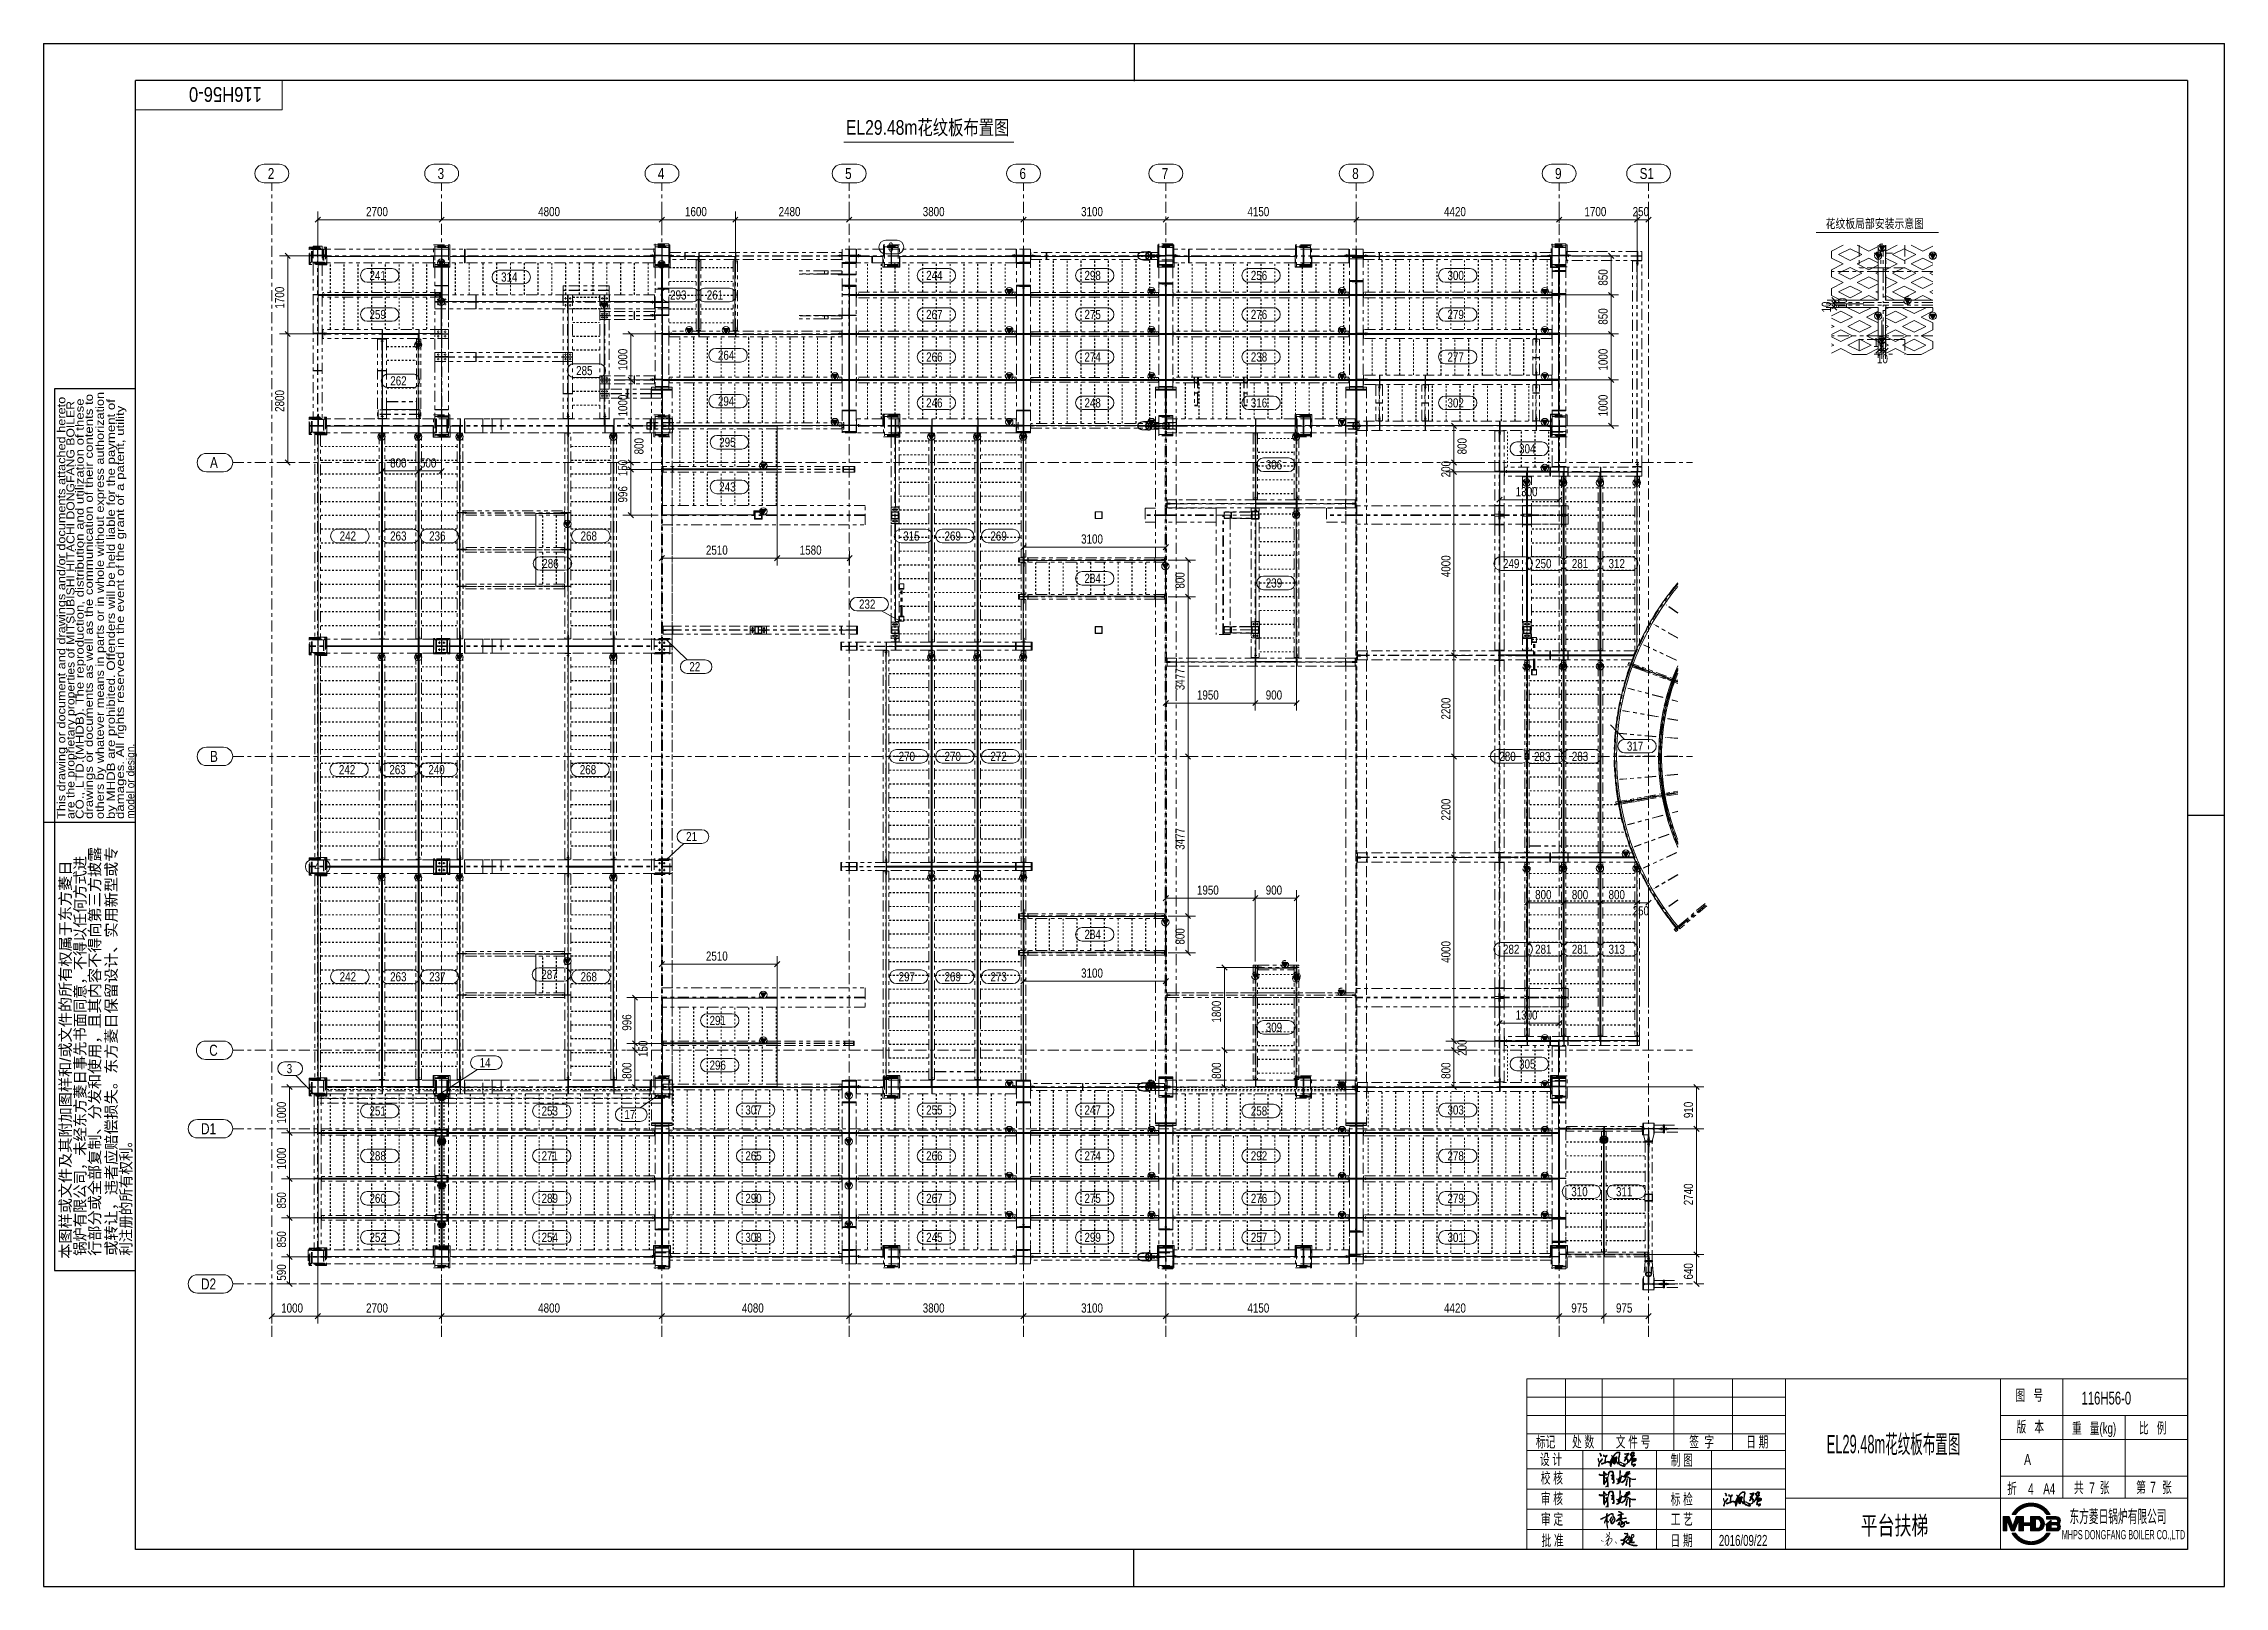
# Model space of a CAD drawing. Header units: millimetres. Extents: x 6786 to 7380, y -302 to 118.
import ezdxf

# ---------------------------------------------------------------- set-up
doc = ezdxf.new("R2010")
doc.units = ezdxf.units.MM
for name, pattern in [('XKITLINE00', [0]), ('XKITLINE02', [4, 2, -2]), ('XKITLINE03', [6, 3, -1, 1, -1]), ('XKITLINE04', [3, 0.5, -0.5, 0.5, -0.5, 0.5, -0.5]), ('XKITLINE05', [8, 3, -1, 1, -1, 1, -1])]:
    doc.linetypes.add(name, pattern=pattern)
for name, color, linetype, lineweight in [('Bolt', 7, 'Continuous', 0), ('OtherObjectType', 1, 'Continuous', 0), ('Part', 2, 'Continuous', 0), ('PartMark', 3, 'Continuous', 0), ('S-GRID', 1, 'Continuous', 0), ('Z-DIMENSIONS', 1, 'Continuous', 0)]:
    doc.layers.add(name, color=color, linetype=linetype, lineweight=lineweight)
doc.styles.add('Arial', font='arial.ttf')
doc.styles.add('Arial Narrow', font='ARIALN.TTF')
doc.styles.add('STYLE_2', font='arial.ttf', dxfattribs={"height": 0.2})
doc.styles.add('STYLE_3', font='arial.ttf', dxfattribs={"height": 0.2})

msp = doc.modelspace()

# ---------------------------------------------------------------- texts
at = {"color": 3, "lineweight": 0, "style": 'STYLE_2', "width": 0.81}
msp.add_text('116H56-0', height=4, rotation=-180, dxfattribs=at).set_placement((6845.31, 106.17))
at = {"color": 1, "style": 'STYLE_3'}
for s, height, width, p in [('This drawing or document and drawings and/or documents attached hereto ', 2.2, 1.125, (6791.75, -93.05)), ('are the proprietary properties of MITSUBISHI HITACHI DONGFANG BOILER ', 2.2, 1.08, (6794.25, -93.07)), ('CO., LTD.(MHDB). The reproduction, distribution and utilization of these ', 2.2, 1.17, (6796.75, -93.07)), ('drawings or documents as well as the communication of their contents to ', 2.2, 1.17, (6799.25, -93.07)), ('others by whatever means in parts or in whole without express authorization ', 2.2, 1.125, (6802.25, -93.07)), ('by MHDB are prohibited. Offenders will be held liable for the payment of ', 2.2, 1.17, (6805.25, -93.07)), ('damages. All rights reserved in the event of the grant of a patent, utility ', 2.2, 1.17, (6807.75, -93.07)), ('model or design.', 2.2, 0.9, (6810.57, -93.02)), ('行部分或全部复制、分发和使用，且其内容不得向第三方披露', 3, 1.008, (6801.25, -211.98)), ('或转让，违者应赔偿损失。东方菱日保留设计、实用新型或专', 3, 1.008, (6805.75, -211.98)), (' 本图样或文件及其附加图样和/或文件的所有权属于东方菱日', 3, 1.008, (6793.25, -213.98)), ('锅炉有限公司，未经东方菱日事先书面同意，不得以任何方式进', 3, 0.95, (6797.25, -211.98)), ('利注册的所有权利。', 3, 0.9, (6809.75, -211.98))]:
    msp.add_text(s, height=height, rotation=90, dxfattribs=dict(at, width=width)).set_placement(p)
at = {"color": 3, "lineweight": 0, "style": 'STYLE_2'}
for s, height, width, p in [('图   号   ', 3, 0.63, (7322.96, -251.43)), ('116H56-0', 3.5, 0.63, (7340.92, -252.48)), (' 标记', 3, 0.63, (7191.58, -264.14)), (' 处 数', 3, 0.63, (7201.42, -264.14)), ('文 件 号', 3, 0.63, (7214.08, -264.14)), ('签  字', 3, 0.63, (7234.08, -264.14)), ('日 期', 3, 0.63, (7249.58, -264.14)), ('EL29.48m花纹板布置图', 5, 0.5, (7271.54, -265.75)), ('版   本   ', 3, 0.63, (7323.22, -260.03)), ('重   量(kg)', 3, 0.63, (7338.33, -260.44)), ('比   例', 3, 0.63, (7356.59, -260.35)), ('设 计', 3, 0.63, (7193.42, -268.92)), ('制 图', 3, 0.63, (7229.03, -269.11)), ('A', 3, 0.675, (7325.29, -268.92)), ('校 核', 3, 0.63, (7193.65, -273.98)), ('共      张', 3, 0.63, (7338.86, -276.57)), ('第      张', 3, 0.63, (7355.81, -276.51)), ('审 核', 3, 0.63, (7193.65, -279.57)), ('标 检', 3, 0.63, (7229.02, -279.74)), ('折', 3, 0.63, (7320.66, -276.85)), ('4', 3, 0.675, (7326.34, -276.98)), ('A4', 3, 0.63, (7330.52, -276.89)), ('7', 3, 0.675, (7343.01, -276.68)), ('7', 3, 0.675, (7359.61, -276.51)), ('审 定', 3, 0.63, (7193.7, -285.18)), ('工 艺', 3, 0.63, (7229.05, -285.2)), ('平台扶梯', 5, 0.675, (7280.79, -287.9)), ('批 准', 3, 0.63, (7193.84, -290.98)), ('日 期', 3, 0.63, (7228.98, -290.98)), ('2016/09/22', 3, 0.63, (7242.15, -290.98))]:
    msp.add_text(s, height=height, dxfattribs=dict(at, width=width)).set_placement(p)
at = {"color": 5, "lineweight": 0, "style": 'STYLE_3', "width": 0.54}
for s, height, p in [('东方菱日锅炉有限公司', 3.5, (7337.64, -284.68)), ('MHPS DONGFANG BOILER CO.,LTD', 2.5, (7335.57, -289.15))]:
    msp.add_text(s, height=height, dxfattribs=at).set_placement(p)
at = {"layer": 'OtherObjectType', "color": 1, "style": 'Arial', "width": 0.765}
msp.add_text('EL29.48m花纹板布置图', height=4, dxfattribs=at).set_placement((7004.38, 93.2))
at = {"layer": 'OtherObjectType', "color": 3, "style": 'Arial Narrow', "width": 0.765}
msp.add_text('花纹板局部安装示意图', height=2.5, dxfattribs=at).set_placement((7271.24, 67.78))
at = {"layer": 'PartMark', "color": 7, "style": 'Arial', "width": 0.765}
for s, p in [('6', (7015.83, 61.38)), ('241', (6874.6, 53.66)), ('314', (6910.45, 53.22)), ('244', (7026.23, 53.66)), ('298', (7069.35, 53.66)), ('256', (7114.66, 53.66)), ('300', (7168.23, 53.66)), ('293', (6956.48, 48.35)), ('261', (6966.48, 48.35)), ('259', (6874.6, 43.03)), ('267', (7026.23, 43.03)), ('275', (7069.35, 43.03)), ('276', (7114.66, 43.03)), ('279', (7168.23, 43.03)), ('285', (6930.89, 27.76)), ('264', (6969.51, 31.94)), ('266', (7026.23, 31.47)), ('274', (7069.35, 31.47)), ('238', (7114.66, 31.47)), ('277', (7168.23, 31.47)), ('262', (6880.27, 24.96)), ('294', (6969.51, 19.44)), ('246', (7026.23, 18.97)), ('248', (7069.35, 18.97)), ('316', (7114.66, 18.97)), ('302', (7168.23, 18.97)), ('295', (6969.86, 8.25)), ('304', (7187.73, 6.47)), ('306', (7118.73, 2.11)), ('243', (6969.86, -3.91)), ('242', (6866.48, -17.28)), ('263', (6880.23, -17.28)), ('236', (6890.85, -17.28)), ('268', (6932.1, -17.28)), ('315', (7019.98, -17.28)), ('269', (7031.23, -17.28)), ('269', (7043.73, -17.28)), ('286', (6921.67, -24.77)), ('249', (7183.35, -24.78)), ('250', (7192.1, -24.78)), ('281', (7202.1, -24.78)), ('312', (7212.1, -24.78)), ('284', (7069.35, -28.82)), ('239', (7118.73, -30.05)), ('232', (7007.94, -35.83)), ('22', (6961.73, -52.86)), ('270', (7018.73, -77.28)), ('270', (7031.23, -77.28)), ('272', (7043.73, -77.28)), ('280', (7182.36, -77.28)), ('283', (7191.8, -77.32)), ('283', (7202.1, -77.28)), ('317', (7217.09, -74.49)), ('242', (6866.27, -80.88)), ('263', (6880.02, -80.88)), ('240', (6890.64, -80.88)), ('268', (6931.89, -80.88)), ('21', (6960.85, -99.1)), ('4', (6859.58, -107.28)), ('284', (7069.35, -125.74)), ('282', (7183.35, -129.78)), ('281', (7192.1, -129.78)), ('281', (7202.1, -129.78)), ('313', (7212.1, -129.78)), ('242', (6866.48, -137.28)), ('263', (6880.23, -137.28)), ('237', (6890.85, -137.28)), ('287', (6921.41, -136.65)), ('268', (6932.1, -137.28)), ('297', (7018.73, -137.28)), ('269', (7031.23, -137.28)), ('273', (7043.73, -137.28)), ('291', (6967.23, -149.18)), ('309', (7118.73, -151.03)), ('3', (6852.06, -162.29)), ('14', (6904.59, -160.68)), ('296', (6967.23, -161.34)), ('305', (7187.73, -161.03)), ('251', (6874.6, -173.82)), ('253', (6921.48, -173.82)), ('307', (6976.98, -173.53)), ('255', (7026.23, -173.53)), ('247', (7069.35, -173.53)), ('258', (7114.66, -173.81)), ('303', (7168.23, -173.53)), ('17', (6944.04, -174.79)), ('288', (6874.6, -186.03)), ('271', (6921.48, -186.03)), ('265', (6976.98, -186.03)), ('266', (7026.23, -186.03)), ('274', (7069.35, -186.03)), ('292', (7114.66, -186.03)), ('278', (7168.23, -186.03)), ('260', (6874.6, -197.59)), ('289', (6921.48, -197.59)), ('290', (6976.98, -197.59)), ('267', (7026.23, -197.59)), ('275', (7069.35, -197.59)), ('276', (7114.66, -197.59)), ('279', (7168.23, -197.59)), ('310', (7201.95, -195.78)), ('311', (7214.13, -195.78)), ('252', (6874.6, -208.22)), ('254', (6921.48, -208.22)), ('308', (6976.98, -208.22)), ('245', (7026.23, -208.22)), ('299', (7069.35, -208.22)), ('257', (7114.66, -208.22)), ('301', (7168.23, -208.22))]:
    msp.add_text(s, height=2.5, dxfattribs=at).set_placement(p)
at = {"layer": 'S-GRID', "color": 4, "style": 'Arial', "width": 0.765}
for s, p in [('2', (6846.9, 81.16)), ('3', (6893.15, 81.16)), ('4', (6953.15, 81.16)), ('5', (7004.15, 81.16)), ('6', (7051.65, 81.16)), ('7', (7090.4, 81.16)), ('8', (7142.27, 81.16)), ('9', (7197.52, 81.16)), ('S1', (7220.56, 81.16)), ('A', (6831.17, 2.47)), ('B', (6831.17, -77.53)), ('C', (6830.95, -157.53)), ('D1', (6828.72, -178.9)), ('D2', (6828.72, -221.15))]:
    msp.add_text(s, height=3, dxfattribs=at).set_placement(p)
at = {"layer": 'Z-DIMENSIONS', "color": 3, "style": 'Arial', "width": 0.765}
for s, p in [('2700', (6873.68, 71.04)), ('4800', (6920.55, 71.04)), ('1600', (6960.55, 71.04)), ('2480', (6986.05, 71.04)), ('3800', (7025.3, 71.04)), ('3100', (7068.43, 71.04)), ('4150', (7113.74, 71.04)), ('4420', (7167.3, 71.04)), ('1700', (7205.55, 71.04)), ('250', (7218.66, 71.04)), ('10', (7284.22, 35.39)), ('10', (7285.22, 30.99)), ('800', (6880.23, 2.62)), ('500', (6888.35, 2.62)), ('1300', (7186.8, -5.21)), ('3100', (7068.43, -18.09)), ('2510', (6966.24, -21.12)), ('1580', (6991.8, -21.12)), ('1950', (7099.99, -60.56)), ('900', (7118.73, -60.56)), ('1950', (7099.99, -113.68)), ('900', (7118.73, -113.68)), ('800', (7192.1, -114.91)), ('800', (7202.1, -114.91)), ('800', (7212.1, -114.91)), ('250', (7218.66, -119.31)), ('2510', (6966.24, -131.65)), ('3100', (7068.43, -136.27)), ('1300', (7186.8, -147.68)), ('1000', (6850.55, -227.45)), ('2700', (6873.68, -227.45)), ('4800', (6920.55, -227.45)), ('4080', (6976.05, -227.45)), ('3800', (7025.3, -227.45)), ('3100', (7068.43, -227.45)), ('4150', (7113.74, -227.45)), ('4420', (7167.3, -227.45)), ('975', (7201.95, -227.45)), ('975', (7214.13, -227.45))]:
    msp.add_text(s, height=2.5, dxfattribs=at).set_placement(p)
for s, p in [('850', (7211.85, 52.13)), ('1700', (6851.38, 45.89)), ('10', (7272.66, 44.83)), ('10', (7277.06, 45.83)), ('850', (7211.85, 41.5)), ('1000', (6944.84, 29.01)), ('1000', (7211.85, 29.01)), ('2800', (6851.38, 17.76)), ('1000', (6944.84, 16.51)), ('1000', (7211.85, 16.51)), ('800', (6949.24, 6.19)), ('800', (7173.44, 6.19)), ('150', (6944.84, 0.25)), ('200', (7169.04, -0.06)), ('996', (6944.84, -6.91)), ('4000', (7169.04, -27.24)), ('800', (7096.61, -30.35)), ('3477', (7096.61, -58.01)), ('2200', (7169.04, -65.99)), ('2200', (7169.04, -93.49)), ('3477', (7096.61, -101.47)), ('800', (7096.61, -127.27)), ('4000', (7169.04, -132.24)), ('996', (6945.95, -150.71)), ('1800', (7106.54, -148.49)), ('150', (6950.35, -157.87)), ('200', (7173.44, -157.56)), ('800', (6945.95, -163.81)), ('800', (7106.54, -163.81)), ('800', (7169.04, -163.81)), ('1000', (6851.87, -175.99)), ('910', (7235.11, -174.5)), ('1000', (6851.87, -188.49)), ('850', (6851.87, -199.12)), ('2740', (7235.11, -198.24)), ('850', (6851.87, -209.75)), ('590', (6851.87, -218.75)), ('640', (7235.11, -218.44))]:
    msp.add_text(s, height=2.5, rotation=90.00021, dxfattribs=at).set_placement(p)

# ---------------------------------------------------------------- blocks, each defined once
blk = doc.blocks.new('*D0')
at = {"color": 6}
for points in [[(257.59, 30.13), (257, 29.19), (256.73, 28.37)], [(257.59, 30.13), (256.73, 28.37), (256.77, 28.05)], [(257.59, 30.13), (256.77, 28.05), (256.83, 27.61)], [(257.59, 30.13), (256.83, 27.61), (256.82, 27.54)], [(257.59, 30.13), (256.82, 27.54), (256.95, 27.43)], [(257.59, 30.13), (256.95, 27.43), (256.97, 27.43)], [(257.59, 30.13), (256.97, 27.43), (257.04, 27.48)], [(257.59, 30.13), (257.37, 29.87), (257, 29.19)], [(257.59, 30.13), (257.04, 27.48), (257.13, 27.7)], [(257.59, 30.13), (257.13, 27.7), (257.15, 27.84)], [(257.52, 30.13), (257.22, 30.42), (257.14, 30.39)], [(257.52, 30.13), (257.14, 30.39), (257.14, 30.37)], [(257.52, 30.13), (257.14, 30.37), (257.29, 30.2)], [(257.59, 30.13), (257.15, 27.84), (257.21, 27.9)], [(257.59, 30.13), (257.21, 27.9), (257.32, 28.28)], [(257.52, 30.13), (257.29, 30.2), (257.37, 30.05)], [(257.59, 30.13), (257.32, 28.28), (257.48, 28.68)], [(257.59, 30.13), (257.52, 30.13), (257.37, 30.05)], [(257.59, 30.13), (257.37, 30.05), (257.37, 29.87)], [(257.59, 30.13), (257.48, 28.68), (257.56, 28.73)], [(257.59, 30.13), (257.56, 28.73), (257.58, 28.73)], [(257.59, 30.13), (257.58, 28.73), (257.58, 28.59)], [(257.59, 30.13), (257.58, 28.59), (257.61, 29.78)], [(257.58, 28.59), (258.6, 29.94), (258.56, 30.03)], [(257.58, 28.59), (258.56, 30.03), (258.22, 29.95)], [(257.58, 28.59), (258.22, 29.95), (257.96, 29.85)], [(257.58, 28.59), (258.7, 29.76), (258.6, 29.94)], [(257.58, 28.59), (257.96, 29.85), (257.66, 29.72)], [(257.58, 28.59), (257.62, 29.72), (257.61, 29.78)], [(257.58, 28.59), (258.57, 29.3), (258.7, 29.76)], [(257.58, 28.59), (257.66, 29.72), (257.62, 29.72)], [(258.71, 31.34), (258.24, 30.94), (257.59, 30.13)], [(258.71, 31.34), (257.59, 30.13), (258.14, 30.72)], [(257.59, 30.13), (257.61, 29.9), (258.14, 30.72)], [(257.59, 30.13), (257.61, 29.78), (257.61, 29.9)], [(258.71, 31.34), (258.14, 30.72), (258.66, 31.13)], [(259.19, 31.34), (258.71, 31.34), (258.66, 31.13)], [(259.19, 31.34), (258.66, 31.13), (259.24, 31.13)], [(259.32, 30.94), (259.13, 29.12), (259.11, 28.86)], [(259.32, 30.94), (259.11, 28.86), (259.13, 28.67)], [(259.32, 30.94), (259.13, 29.69), (259.13, 29.12)], [(259.32, 30.94), (259.13, 28.67), (259.13, 28.53)], [(259.19, 31.34), (259.24, 31.13), (259.29, 31.1)], [(259.19, 31.34), (259.29, 31.1), (259.32, 31.03)], [(259.4, 31.21), (259.37, 31.34), (259.19, 31.34)], [(259.21, 29.53), (259.32, 30.11), (259.4, 31.21)], [(259.32, 30.11), (259.47, 30.94), (259.4, 31.21)], [(260.72, 30.82), (260.72, 30.88), (260.74, 30.89)], [(260.72, 30.82), (260.74, 30.89), (260.79, 30.89)], [(260.72, 30.82), (260.79, 30.89), (260.91, 30.82)], [(261.32, 30.75), (260.81, 30.68), (260.72, 30.82)], [(261.47, 30.75), (261.32, 30.75), (260.72, 30.82)], [(261.47, 30.75), (260.72, 30.82), (260.91, 30.82)], [(261.32, 30.75), (260.9, 30.67), (260.81, 30.68)], [(261.07, 29.69), (260.81, 29.83), (260.82, 29.88)], [(261.07, 29.69), (260.81, 29.74), (260.81, 29.83)], [(261.07, 29.69), (260.82, 29.7), (260.81, 29.74)], [(261.07, 29.69), (260.82, 29.88), (260.9, 29.94)], [(261.32, 30.75), (261.18, 30.72), (260.9, 30.67)], [(261.18, 30.72), (261.02, 30.66), (260.9, 30.67)], [(261.42, 29.29), (260.9, 29.94), (261.04, 30.02)], [(261.1, 29.66), (261.07, 29.69), (260.9, 29.94)], [(261.42, 29.29), (261.1, 29.66), (260.9, 29.94)], [(261.47, 30.75), (260.91, 30.82), (261.7, 31.03)], [(261.04, 30.02), (261.52, 30.68), (261.8, 30.98)], [(261.04, 30.02), (261.8, 30.98), (261.84, 30.92)], [(261.04, 30.02), (261.84, 30.92), (261.84, 30.79)], [(261.04, 30.02), (261.84, 30.79), (261.7, 30.49)], [(261.04, 30.02), (261.7, 30.49), (261.51, 30.3)], [(261.04, 30.02), (261.51, 30.3), (261.36, 30.16)], [(261.04, 30.02), (261.36, 30.16), (261.43, 29.92)], [(261.5, 29.16), (261.42, 29.29), (261.04, 30.02)], [(261.04, 30.02), (261.43, 29.92), (261.35, 29.6)], [(261.5, 29.16), (261.04, 30.02), (261.35, 29.6)], [(261.52, 30.7), (261.47, 30.75), (261.7, 31.03)], [(261.52, 30.68), (261.52, 30.7), (261.7, 31.03)], [(261.52, 30.68), (261.7, 31.03), (261.73, 31.03)], [(261.52, 30.68), (261.73, 31.03), (261.8, 30.98)], [(262.81, 29.83), (261.84, 28.51), (261.62, 28.55)], [(262.81, 29.83), (262.17, 28.94), (261.84, 28.51)], [(262.63, 29.64), (262.81, 29.83), (261.84, 28.51)], [(262.81, 29.83), (262.46, 29.23), (262.17, 28.94)], [(262.18, 29.14), (262.4, 29.6), (262.54, 29.73)], [(262.45, 30.41), (262.21, 30.8), (262.23, 30.87)], [(262.61, 30.1), (262.45, 30.41), (262.23, 30.87)], [(262.61, 30.1), (262.23, 30.87), (262.26, 30.87)], [(262.61, 30.1), (262.26, 30.87), (262.32, 30.82)], [(262.61, 30.1), (262.32, 30.82), (262.38, 30.8)], [(262.61, 30.1), (262.38, 30.8), (262.45, 30.8)], [(262.45, 30.8), (262.6, 31.12), (262.79, 31.27)], [(262.45, 30.8), (262.79, 31.27), (262.99, 31.27)], [(262.81, 29.83), (263.06, 29.66), (262.46, 29.23)], [(262.63, 29.52), (262.81, 29.83), (262.46, 29.23)], [(262.58, 30.87), (262.58, 30.73), (262.99, 31.27)], [(262.79, 31.05), (262.58, 30.87), (262.99, 31.27)], [(262.63, 29.64), (262.99, 31.27), (263.49, 31.04)], [(262.63, 29.64), (263.49, 31.04), (263.49, 31.01)], [(262.63, 29.64), (263.49, 31.01), (263.17, 30.47)], [(262.81, 29.83), (262.63, 29.64), (263.17, 30.47)], [(262.7, 29.44), (262.81, 29.83), (263.06, 29.66)], [(262.8, 29.49), (262.81, 29.83), (263.06, 29.66)], [(262.81, 29.83), (263.24, 30.44), (263.36, 30.5)], [(262.81, 29.83), (263.36, 30.5), (262.97, 30)], [(262.81, 29.83), (263.17, 30.47), (263.17, 30.44)], [(262.81, 29.83), (263.17, 30.44), (263.24, 30.44)], [(262.81, 29.83), (262.97, 30), (262.94, 29.95)], [(262.81, 29.83), (262.94, 29.95), (262.94, 29.78)], [(262.81, 29.83), (262.94, 29.78), (263.06, 29.66)], [(262.86, 29.78), (262.81, 29.83), (262.81, 29.83)], [(262.86, 29.78), (262.81, 29.83), (263.06, 29.66)], [(262.9, 29.68), (262.81, 29.83), (263.06, 29.66)], [(262.87, 29.56), (262.81, 29.83), (263.06, 29.66)], [(262.82, 30.3), (263.2, 31.09), (263.14, 31.13)], [(262.82, 30.3), (263.14, 31.13), (263.08, 31.13)], [(262.82, 30.3), (263.27, 31.03), (263.2, 31.09)], [(262.82, 30.3), (263.25, 30.89), (263.27, 31.03)], [(262.82, 30.3), (263.1, 30.59), (263.25, 30.89)], [(263.36, 30.5), (263.12, 30.13), (262.97, 30)], [(262.99, 31.27), (263.23, 31.27), (263.39, 31.19)], [(262.99, 31.27), (263.39, 31.19), (263.49, 31.04)], [(263.36, 30.5), (263.42, 30.34), (263.12, 30.13)], [(263.36, 30.5), (263.42, 30.4), (263.42, 30.34)], [(257.58, 28.59), (258.51, 29.04), (258.57, 29.3)], [(257.58, 28.59), (258.51, 28.85), (258.51, 29.04)], [(257.58, 28.59), (258.37, 28.7), (258.51, 28.85)], [(257.58, 28.59), (258.29, 28.48), (258.37, 28.7)], [(257.58, 28.59), (257.73, 28.21), (257.97, 28.07)], [(257.58, 28.59), (257.97, 28.07), (258.03, 28.07)], [(257.58, 28.59), (258.03, 28.07), (258.09, 28.11)], [(257.58, 28.59), (258.09, 28.11), (258.17, 28.19)], [(257.58, 28.59), (258.17, 28.19), (258.29, 28.48)], [(258.37, 28.7), (258.51, 28.7), (258.51, 28.85)], [(258.51, 28.7), (258.62, 28.7), (258.51, 28.85)], [(258.51, 28.7), (258.62, 28.56), (259, 28.05)], [(258.51, 28.7), (259, 28.05), (259.04, 28.1)], [(258.51, 28.7), (259.04, 28.1), (258.94, 28.48)], [(258.51, 28.7), (258.94, 28.48), (258.85, 28.56)], [(258.51, 28.7), (258.85, 28.56), (258.62, 28.7)], [(258.62, 28.56), (258.62, 28.34), (258.77, 28.29)], [(258.62, 28.56), (258.77, 28.29), (258.86, 28.16)], [(258.62, 28.56), (258.86, 28.16), (258.96, 28.05)], [(258.62, 28.56), (258.96, 28.05), (259, 28.05)], [(259.04, 28.1), (259.04, 28.48), (258.94, 28.48)], [(259.13, 28.53), (259.26, 28.12), (259.42, 27.85)], [(259.28, 28.52), (259.24, 29.22), (259.21, 29.53)], [(259.28, 28.57), (259.28, 28.74), (259.24, 29.22)], [(259.28, 28.52), (259.28, 28.57), (259.24, 29.22)], [(259.28, 28.57), (259.3, 28.67), (259.28, 28.74)], [(259.42, 27.85), (260.1, 27.49), (260.4, 27.4)], [(259.42, 27.85), (260.4, 27.4), (260.56, 27.41)], [(259.98, 27.66), (259.82, 27.82), (259.52, 27.85)], [(260.1, 28.34), (259.57, 28.57), (259.56, 28.56)], [(260.1, 28.34), (259.56, 28.56), (259.58, 28.53)], [(260.1, 28.34), (259.61, 28.57), (259.57, 28.57)], [(260.1, 28.34), (259.58, 28.53), (260.05, 28.29)], [(260.48, 28.25), (260.1, 28.34), (260.05, 28.29)], [(260.48, 28.25), (260.05, 28.29), (260.46, 28.08)], [(260.61, 27.82), (260.41, 27.93), (260.41, 27.98)], [(260.61, 27.82), (260.41, 27.98), (260.43, 27.98)], [(260.61, 27.82), (260.52, 27.82), (260.41, 27.93)], [(260.56, 27.41), (260.93, 27.57), (260.93, 27.8)], [(260.56, 27.41), (260.8, 27.41), (260.93, 27.57)], [(261.16, 29.37), (261.03, 29.22), (260.67, 28.98)], [(261.16, 29.37), (260.67, 28.98), (260.81, 29.21)], [(261.03, 29.22), (260.76, 28.89), (260.67, 28.98)], [(261.03, 29.22), (260.9, 28.94), (260.76, 28.89)], [(261.16, 29.37), (260.81, 29.21), (260.95, 29.43)], [(261.03, 29.69), (260.93, 29.66), (260.82, 29.7)], [(261.07, 29.69), (261.03, 29.69), (260.82, 29.7)], [(261.35, 29.37), (260.95, 29.43), (261.1, 29.62)], [(261.35, 29.37), (261.16, 29.37), (260.95, 29.43)], [(261.35, 29.37), (261.1, 29.62), (261.1, 29.66)], [(261.42, 29.29), (261.35, 29.37), (261.1, 29.66)], [(261.5, 29.16), (261.35, 29.6), (261.55, 29.41)], [(261.62, 28.55), (261.53, 28.34), (261.4, 28.1)], [(261.48, 28.31), (261.56, 28.78), (261.72, 29.19)], [(261.48, 28.31), (261.72, 29.19), (261.65, 28.66)], [(261.48, 28.31), (261.53, 28.64), (261.56, 28.78)], [(261.53, 29.08), (261.5, 29.16), (261.55, 29.41)], [(261.56, 28.78), (261.53, 29.08), (261.55, 29.41)], [(261.56, 28.78), (261.55, 28.87), (261.53, 29.08)], [(261.56, 28.78), (261.55, 29.41), (261.72, 29.19)], [(263.06, 29.66), (262.6, 29.23), (262.46, 29.23)], [(263.06, 29.66), (262.72, 27.78), (262.59, 27.97)], [(263.06, 29.66), (262.59, 27.97), (262.63, 28.28)], [(263.06, 29.66), (262.78, 29.21), (262.6, 29.23)], [(263.06, 29.66), (262.63, 28.28), (262.71, 28.76)], [(263.06, 29.66), (262.71, 28.76), (262.78, 29.21)], [(263.06, 29.66), (262.84, 28.35), (262.72, 27.78)], [(262.84, 28.35), (262.82, 28.03), (262.72, 27.78)], [(262.82, 28.03), (262.89, 27.98), (262.72, 27.78)], [(262.89, 27.98), (263.34, 27.83), (262.72, 27.78)], [(263.06, 29.66), (262.91, 28.55), (262.84, 28.35)], [(262.89, 27.98), (263.13, 27.98), (263.69, 27.79)], [(262.89, 27.98), (263.69, 27.79), (263.38, 27.83)], [(262.89, 27.98), (263.38, 27.83), (263.34, 27.83)], [(263.06, 29.66), (262.99, 28.55), (262.91, 28.55)], [(263.06, 29.66), (263.62, 28.85), (262.99, 28.55)], [(263.06, 29.66), (263.42, 29.66), (263.76, 29.6)], [(263.06, 29.66), (263.76, 29.6), (263.94, 29.49)], [(263.06, 29.66), (263.94, 29.49), (263.94, 29.11)], [(263.06, 29.66), (263.94, 29.11), (263.62, 28.85)], [(263.69, 27.79), (263.16, 27.41), (263.09, 27.41)], [(263.69, 27.79), (263.09, 27.41), (263.14, 27.47)], [(263.13, 27.98), (263.28, 28.01), (263.66, 28.01)], [(263.13, 27.98), (263.66, 28.01), (263.69, 28.01)], [(263.13, 27.98), (263.69, 28.01), (263.69, 27.79)], [(263.69, 27.79), (263.14, 27.47), (263.38, 27.76)], [(263.69, 27.79), (263.52, 27.64), (263.16, 27.41)], [(263.28, 28.01), (263.44, 28.08), (263.66, 28.01)], [(263.69, 27.79), (263.38, 27.76), (263.38, 27.83)]]:
    blk.add_solid(points, dxfattribs=at)
blk = doc.blocks.new('*D1')
at = {"color": 6}
for points in [[(257.63, 28.95), (257.62, 28.82), (257.74, 28.58)], [(257.63, 28.95), (258.19, 28.97), (257.99, 29.14)], [(257.63, 28.95), (257.99, 29.14), (257.67, 29.14)], [(257.63, 28.95), (257.67, 29.14), (257.63, 29.09)], [(257.63, 28.95), (257.63, 29.09), (257.63, 28.95)], [(257.63, 28.95), (258.24, 28.89), (258.19, 28.97)], [(257.63, 28.95), (257.74, 28.58), (257.83, 28.42)], [(257.63, 28.95), (257.83, 28.42), (257.94, 28.31)], [(257.63, 28.95), (257.94, 28.31), (257.98, 28.31)], [(257.63, 28.95), (257.98, 28.31), (258.05, 28.37)], [(257.63, 28.95), (258.05, 28.37), (258.1, 28.45)], [(257.63, 28.95), (258.1, 28.45), (258.18, 28.63)], [(257.63, 28.95), (258.18, 28.63), (258.21, 28.72)], [(257.63, 28.95), (258.21, 28.72), (258.24, 28.8)], [(257.63, 28.95), (258.24, 28.8), (258.24, 28.89)]]:
    blk.add_solid(points, dxfattribs=at)
blk = doc.blocks.new('*D2')
at = {"color": 6}
for points in [[(256.94, 27.88), (257.1, 29.22), (256.92, 28.81)], [(256.94, 27.88), (256.92, 28.81), (256.92, 28.44)], [(256.94, 27.88), (256.92, 28.44), (256.92, 28.14)], [(256.94, 27.88), (257.47, 29.14), (257.46, 29.67)], [(256.94, 27.88), (257.46, 29.67), (257.38, 29.66)], [(256.94, 27.88), (257.38, 29.66), (257.1, 29.22)], [(256.94, 27.88), (257.36, 28.86), (257.47, 29.14)], [(256.94, 27.88), (257.32, 28.56), (257.36, 28.86)], [(256.94, 27.88), (257.25, 28.41), (257.32, 28.56)], [(256.94, 27.88), (257.15, 28.06), (257.25, 28.41)], [(256.94, 27.88), (257.03, 27.88), (257.15, 28.06)], [(257.25, 28.41), (257.28, 28.41), (257.32, 28.56)], [(257.36, 28.86), (257.45, 28.92), (257.47, 29.14)]]:
    blk.add_solid(points, dxfattribs=at)
blk = doc.blocks.new('*D3')
at = {"color": 6}
for points in [[(257.67, 29.26), (258.35, 29.73), (258.09, 29.81)], [(257.67, 29.26), (258.09, 29.81), (257.75, 29.67)], [(257.67, 29.26), (258.49, 29.68), (258.45, 29.73)], [(257.67, 29.26), (258.45, 29.73), (258.35, 29.73)], [(257.67, 29.26), (258.49, 29.52), (258.49, 29.68)], [(257.67, 29.26), (257.75, 29.67), (257.69, 29.67)], [(257.67, 29.26), (257.69, 29.67), (257.67, 29.5)], [(257.67, 29.26), (258.45, 29.47), (258.49, 29.52)], [(257.67, 29.26), (257.67, 29.5), (257.67, 29.26)], [(257.67, 29.26), (258.45, 29.26), (258.45, 29.47)], [(257.67, 29.26), (257.7, 29.21), (257.76, 29.21)], [(257.67, 29.26), (257.76, 29.21), (257.84, 29.26)], [(257.67, 29.26), (257.84, 29.26), (258.45, 29.26)], [(257.84, 29.26), (258.34, 29.13), (258.45, 29.26)], [(258.45, 29.47), (258.48, 29.47), (258.49, 29.52)]]:
    blk.add_solid(points, dxfattribs=at)
blk = doc.blocks.new('*D4')
at = {"color": 6}
for points in [[(253.58, 29.24), (253.63, 29.28), (253.61, 29.55)], [(253.58, 29.24), (253.61, 29.55), (253.59, 29.55)], [(253.59, 29.55), (253.58, 29.5), (253.58, 29.24)], [(253.58, 29.24), (253.59, 29.55), (253.58, 29.24)], [(253.58, 29.24), (253.7, 28.95), (253.63, 29.28)], [(253.58, 29.24), (253.65, 28.94), (253.79, 28.48)], [(253.58, 29.24), (253.79, 28.48), (253.7, 28.95)], [(253.81, 28.15), (253.63, 27.82), (253.61, 27.58)], [(253.81, 28.15), (253.61, 27.58), (253.62, 27.51)], [(253.81, 28.15), (253.62, 27.51), (253.62, 27.48)], [(253.81, 28.15), (253.62, 27.48), (253.68, 27.41)], [(253.81, 28.15), (253.72, 28.02), (253.63, 27.82)], [(253.81, 28.15), (253.68, 27.41), (253.74, 27.41)], [(253.79, 28.48), (253.85, 28.66), (253.7, 28.95)], [(253.81, 28.15), (253.74, 27.41), (253.75, 27.45)], [(253.81, 28.15), (253.75, 27.45), (253.79, 27.5)], [(253.79, 28.48), (253.91, 28.53), (253.85, 28.66)], [(253.79, 28.48), (254.03, 28.52), (253.91, 28.53)], [(253.79, 28.48), (253.81, 28.34), (254.03, 28.52)], [(253.81, 28.15), (253.79, 27.5), (253.8, 27.75)], [(253.79, 27.5), (253.82, 27.72), (253.8, 27.75)], [(253.81, 28.15), (253.8, 27.75), (253.84, 27.88)], [(253.81, 28.34), (253.84, 27.88), (254.03, 28.52)], [(253.81, 28.34), (253.81, 28.15), (253.84, 27.88)], [(254.03, 28.52), (253.95, 28.56), (253.91, 28.53)], [(254.03, 28.52), (254.4, 29.16), (253.95, 28.56)], [(254.03, 28.52), (254.7, 29.43), (254.7, 29.48)], [(254.03, 28.52), (254.7, 29.48), (254.68, 29.48)], [(254.03, 28.52), (254.68, 29.48), (254.4, 29.16)], [(254.03, 28.52), (254.27, 28.72), (254.7, 29.43)]]:
    blk.add_solid(points, dxfattribs=at)
blk = doc.blocks.new('*D5')
at = {"color": 6}
for points in [[(255.01, 30.31), (255.09, 30.55), (255.05, 30.57)], [(255.05, 30.57), (255.01, 30.52), (255.01, 30.31)], [(255.01, 30.31), (255.05, 30.57), (255.01, 30.31)], [(255.01, 30.31), (255.09, 30.45), (255.09, 30.55)], [(255.01, 30.31), (255.14, 30.33), (255.09, 30.45)], [(255.01, 30.31), (255.23, 30.25), (255.14, 30.33)], [(255.01, 30.31), (255.04, 30.26), (255.14, 30.14)], [(255.01, 30.31), (255.14, 30.14), (255.39, 30.08)], [(255.01, 30.31), (255.39, 30.08), (255.55, 30.09)], [(255.01, 30.31), (255.55, 30.09), (255.23, 30.25)], [(255.55, 30.09), (255.38, 30.25), (255.23, 30.25)], [(255.55, 30.09), (255.4, 30.25), (255.38, 30.25)], [(255.55, 30.09), (255.42, 30.25), (255.4, 30.25)], [(255.55, 30.09), (255.5, 29.63), (255.41, 28.61)], [(255.55, 30.09), (255.41, 28.61), (255.45, 28.31)], [(255.55, 30.09), (255.44, 30.25), (255.42, 30.25)], [(255.55, 30.09), (255.88, 30.46), (255.44, 30.25)], [(255.55, 30.09), (255.45, 28.31), (255.47, 28.31)], [(255.55, 30.09), (255.47, 28.31), (255.55, 29.39)], [(255.55, 30.09), (255.52, 29.86), (255.5, 29.63)], [(255.55, 30.09), (255.97, 30.38), (255.88, 30.46)], [(255.55, 30.09), (255.92, 30.34), (255.97, 30.38)], [(255.55, 30.09), (255.9, 30.22), (255.92, 30.34)], [(255.55, 30.09), (255.7, 30.03), (255.9, 30.22)], [(255.55, 30.09), (255.55, 29.39), (255.56, 29.61)], [(255.55, 30.09), (255.56, 29.61), (255.7, 30.03)], [(254.96, 28.37), (254.67, 28.28), (254.42, 28.17)], [(254.96, 28.37), (254.42, 28.17), (254.45, 28.03)], [(254.67, 28.28), (254.43, 28.27), (254.42, 28.25)], [(254.67, 28.28), (254.42, 28.25), (254.42, 28.17)], [(254.67, 28.28), (254.49, 28.3), (254.43, 28.27)], [(255.41, 28.61), (255.17, 28.47), (254.45, 28.03)], [(255.41, 28.61), (254.45, 28.03), (254.51, 28.04)], [(255.17, 28.47), (254.96, 28.37), (254.45, 28.03)], [(255.41, 28.61), (254.51, 28.04), (254.76, 28.04)], [(255.41, 28.61), (254.76, 28.04), (254.9, 28.13)], [(255.41, 28.61), (254.9, 28.13), (255.08, 28.24)], [(255.41, 28.61), (255.08, 28.24), (255.28, 28.31)], [(255.41, 28.61), (255.22, 28.52), (255.17, 28.47)], [(255.41, 28.61), (255.28, 28.31), (255.45, 28.31)], [(255.5, 29.63), (255.43, 29.51), (255.37, 28.86)], [(255.5, 29.63), (255.37, 28.86), (255.41, 28.61)], [(255.47, 28.31), (255.58, 29.12), (255.55, 29.39)], [(255.47, 28.31), (255.55, 28.74), (255.58, 29.12)], [(255.47, 28.31), (255.77, 28.54), (255.97, 28.75)], [(255.47, 28.31), (255.97, 28.75), (255.72, 28.69)], [(255.47, 28.31), (255.69, 28.67), (255.55, 28.74)], [(255.47, 28.31), (255.72, 28.69), (255.69, 28.67)], [(255.55, 29.39), (255.59, 29.45), (255.56, 29.61)], [(255.77, 28.54), (256.56, 28.72), (256.36, 28.79)], [(255.77, 28.54), (256.36, 28.79), (255.97, 28.75)], [(255.77, 28.54), (256.67, 28.65), (256.56, 28.72)], [(255.77, 28.54), (256.04, 28.55), (256.67, 28.65)], [(256.04, 28.55), (256.26, 28.55), (256.67, 28.65)], [(256.26, 28.55), (256.67, 28.42), (256.67, 28.65)], [(256.26, 28.55), (256.43, 28.49), (256.67, 28.42)], [(256.43, 28.49), (256.54, 28.44), (256.65, 28.4)], [(256.43, 28.49), (256.65, 28.4), (256.67, 28.42)], [(256.54, 28.44), (256.59, 28.39), (256.65, 28.4)]]:
    blk.add_solid(points, dxfattribs=at)
blk = doc.blocks.new('*D6')
at = {"color": 6}
for points in [[(254.01, 30.98), (254.17, 30.88), (254.07, 30.99)], [(254.07, 30.99), (254.03, 30.99), (254.01, 30.98)], [(254.01, 30.98), (254.07, 30.99), (254.01, 30.98)], [(254.01, 30.98), (254.03, 30.86), (254.09, 30.72)], [(254.01, 30.98), (254.09, 30.72), (254.21, 30.48)], [(254.01, 30.98), (254.21, 30.48), (254.33, 30.25)], [(254.01, 30.98), (254.33, 30.25), (254.38, 30.28)], [(254.01, 30.98), (254.38, 30.28), (254.48, 30.42)], [(254.01, 30.98), (254.48, 30.42), (254.2, 30.83)], [(254.01, 30.98), (254.2, 30.83), (254.17, 30.88)], [(254.21, 30.48), (254.19, 30.36), (254.22, 30.25)], [(254.48, 30.42), (254.31, 30.81), (254.2, 30.83)], [(254.21, 30.48), (254.22, 30.25), (254.33, 30.25)]]:
    blk.add_solid(points, dxfattribs=at)
blk = doc.blocks.new('*D7')
at = {"color": 6}
for points in [[(263.03, 28.73), (262.96, 29.3), (262.93, 28.95)], [(262.93, 28.95), (262.98, 28.78), (263.03, 28.73)], [(263.03, 28.73), (262.93, 28.95), (263.03, 28.73)], [(263.03, 28.73), (263.02, 29.47), (262.96, 29.3)], [(263.03, 28.73), (263.57, 29.49), (263.02, 29.47)], [(263.03, 28.73), (263.67, 29.36), (263.57, 29.49)], [(263.03, 28.73), (263.69, 29.31), (263.67, 29.36)], [(263.03, 28.73), (263.69, 29.26), (263.69, 29.31)], [(263.03, 28.73), (263.59, 29.06), (263.69, 29.26)], [(263.03, 28.73), (263.3, 28.84), (263.59, 29.06)]]:
    blk.add_solid(points, dxfattribs=at)
blk = doc.blocks.new('*D8')
at = {"color": 6}
for points in [[(254.01, 25.1), (253.88, 25.14), (253.84, 25.11)], [(254.44, 25.03), (254.01, 25.1), (253.84, 25.11)], [(254.44, 25.03), (253.84, 25.11), (253.84, 24.97)], [(254.44, 25.03), (253.84, 24.97), (254.05, 24.81)], [(254.98, 25.1), (254.44, 25.03), (254.05, 24.81)], [(254.98, 25.1), (254.05, 24.81), (254.92, 24.81)], [(254.98, 25.1), (254.92, 24.81), (254.99, 24.89)], [(255.45, 25.45), (255.09, 25.93), (254.97, 25.82)], [(255.68, 25.22), (255.45, 25.45), (254.97, 25.82)], [(254.97, 25.82), (254.98, 25.1), (254.99, 24.89)], [(254.97, 25.82), (254.99, 24.89), (255.2, 22.37)], [(254.97, 25.82), (255.2, 22.37), (255.24, 22.81)], [(254.99, 24.89), (255.02, 23.28), (255.2, 22.37)], [(255.44, 25.22), (255.2, 25.2), (255.19, 25.54)], [(255.25, 24.91), (256.13, 25.14), (255.68, 25.22)], [(255.25, 24.91), (256.13, 25.07), (256.13, 25.14)], [(255.25, 24.91), (255.95, 24.99), (256.13, 25.07)], [(255.25, 24.91), (255.68, 24.95), (255.95, 24.99)], [(256.05, 23.74), (256.11, 23.74), (256.21, 24.32)], [(256.11, 23.74), (256.23, 21.67), (256.21, 24.32)], [(256.58, 25.67), (256.39, 25.75), (256.37, 25.01)], [(256.62, 25.67), (256.58, 25.67), (256.37, 25.01)], [(256.58, 25.67), (256.51, 25.75), (256.39, 25.75)], [(255.02, 23.28), (255.03, 22.67), (255.2, 22.37)], [(255.2, 22.37), (255.31, 22.36), (255.24, 22.81)], [(255.24, 22.81), (255.31, 22.81), (255.8, 23.2)], [(255.31, 22.81), (255.34, 22.77), (255.8, 23.2)], [(255.87, 21.83), (255.65, 21.83), (255.65, 21.67)], [(255.87, 21.83), (255.65, 21.67), (256.23, 21.67)], [(256.11, 22.55), (255.87, 21.83), (256.23, 21.67)], [(256.11, 23.74), (256.11, 22.55), (256.23, 21.67)]]:
    blk.add_solid(points, dxfattribs=at)
blk = doc.blocks.new('*D9')
at = {"color": 6}
for points in [[(257.54, 26.02), (256.74, 26.02), (256.67, 25.94)], [(257.54, 26.02), (256.67, 25.94), (256.67, 25.9)], [(257.54, 26.02), (256.67, 25.9), (256.74, 25.82)], [(257.54, 26.02), (256.74, 25.82), (257.29, 25.82)], [(257.56, 24.92), (257.35, 24.99), (257.08, 24.84)], [(257.56, 24.92), (257.08, 24.84), (257.08, 24.74)], [(257.56, 24.92), (257.08, 24.74), (257.22, 24.76)], [(257.26, 23.84), (257.21, 23.81), (257.4, 23.74)], [(257.56, 24.92), (257.22, 24.76), (257.43, 24.76)], [(257.56, 24.92), (257.43, 24.76), (257.26, 23.92)], [(257.56, 24.92), (257.26, 23.92), (257.26, 23.84)], [(257.56, 24.92), (257.26, 23.84), (257.4, 23.74)], [(257.71, 25.67), (257.54, 26.02), (257.29, 25.82)], [(257.71, 25.67), (257.29, 25.82), (257.56, 25.55)], [(257.71, 25.67), (257.56, 24.92), (257.4, 23.74)], [(257.71, 25.67), (257.4, 23.74), (257.61, 24.01)], [(257.71, 25.67), (257.56, 25.55), (257.56, 24.92)], [(257.71, 25.67), (257.61, 24.01), (257.74, 23.02)], [(257.71, 25.67), (257.74, 23.02), (257.76, 22.73)], [(257.71, 25.67), (257.76, 22.73), (257.82, 24.07)], [(257.71, 25.67), (257.82, 24.07), (257.71, 25.67)], [(257.76, 22.73), (257.91, 22.86), (257.82, 24.07)], [(257.74, 23.02), (257.49, 22.81), (257.49, 22.73)], [(257.74, 23.02), (257.49, 22.73), (257.76, 22.73)]]:
    blk.add_solid(points, dxfattribs=at)
blk = doc.blocks.new('*D10')
at = {"color": 6}
for points in [[(259.64, 24.01), (259.43, 23.33), (259.11, 23.33)], [(259.64, 24.01), (259.11, 23.33), (259.18, 23.82)], [(259.18, 23.82), (259.31, 24.01), (259.49, 24.31)], [(259.31, 24.01), (260.02, 24.48), (260.23, 24.64)], [(259.31, 24.01), (260.23, 24.64), (260.01, 24.54)], [(259.31, 24.01), (260.01, 24.54), (259.66, 24.31)], [(259.31, 24.01), (259.79, 24.1), (260.02, 24.48)], [(259.31, 24.01), (259.66, 24.31), (259.49, 24.31)], [(259.31, 24.01), (259.56, 24.01), (259.79, 24.1)], [(259.66, 25.97), (259.49, 26.2), (259.41, 26.2)], [(259.66, 25.97), (259.41, 26.2), (259.49, 25.82)], [(259.64, 24.01), (259.57, 23.55), (259.43, 23.33)], [(259.49, 24.39), (259.66, 25.67), (259.66, 25.97)], [(259.56, 24.01), (259.56, 23.18), (259.79, 24.1)], [(259.56, 24.01), (259.64, 24.01), (259.57, 23.55)], [(259.56, 23.18), (259.64, 24.01), (259.57, 23.55)], [(259.64, 24.01), (259.64, 24.01), (259.57, 23.55)], [(260.01, 24.54), (259.79, 24.49), (259.66, 24.31)], [(260.01, 24.54), (259.86, 24.84), (259.79, 24.49)], [(260.01, 24.54), (259.94, 24.84), (259.86, 24.84)], [(260.23, 24.64), (260.09, 24.62), (260.01, 24.54)], [(260.02, 24.48), (260.34, 24.54), (260.23, 24.64)], [(258.85, 22.68), (258.51, 22.58), (258.59, 22.54)], [(258.85, 22.68), (258.59, 22.54), (258.9, 22.54)], [(259.11, 22.89), (258.85, 22.68), (258.9, 22.54)], [(259.11, 22.89), (258.9, 22.54), (259.15, 22.71)], [(258.94, 23.38), (258.92, 23.22), (259.22, 23.15)], [(258.94, 23.38), (259.22, 23.15), (259.42, 23.07)], [(258.94, 23.38), (259.42, 23.07), (260.09, 22.81)], [(258.94, 23.38), (260.09, 22.81), (260.09, 22.97)], [(258.94, 23.38), (260.09, 22.97), (259.91, 23.07)], [(258.94, 23.38), (259.91, 23.07), (259.56, 23.18)], [(259.22, 23.15), (259.11, 22.89), (259.15, 22.71)], [(259.22, 23.15), (259.15, 22.71), (259.42, 23.07)]]:
    blk.add_solid(points, dxfattribs=at)
blk = doc.blocks.new('*D11')
at = {"color": 6}
for points in [[(260.97, 23.99), (260.58, 23.45), (260.35, 23.03)], [(260.97, 23.99), (260.35, 23.03), (260.71, 23.35)], [(260.98, 24.82), (260.97, 25.14), (260.54, 24.54)], [(261.1, 24.75), (260.98, 24.82), (260.54, 24.54)], [(261.1, 24.75), (260.54, 24.54), (260.54, 24.39)], [(261.1, 24.75), (260.54, 24.39), (260.69, 24.39)], [(261.1, 24.75), (260.69, 24.39), (261.12, 24.59)], [(261.39, 25.05), (260.97, 23.99), (260.71, 23.35)], [(261.39, 25.05), (260.71, 23.35), (260.99, 23.79)], [(260.98, 24.82), (261.3, 25.46), (260.97, 25.14)], [(261.39, 25.05), (261.12, 24.59), (260.97, 23.99)], [(260.98, 24.82), (261.91, 25.92), (261.48, 25.46)], [(261.35, 25.2), (261.91, 25.92), (260.98, 24.82)], [(260.98, 24.82), (261.48, 25.46), (261.3, 25.46)], [(261.35, 25.2), (260.98, 24.82), (261.35, 25.2)], [(261.39, 25.05), (260.99, 23.79), (261.43, 24.78)], [(261.39, 25.05), (261.1, 24.75), (261.12, 24.59)], [(261.91, 25.92), (261.4, 25.82), (261.16, 25.72)], [(261.91, 25.92), (261.16, 25.72), (261.25, 25.59)], [(261.16, 25.72), (261.16, 25.51), (261.25, 25.59)], [(261.91, 25.92), (261.25, 25.59), (261.45, 25.59)], [(261.35, 25.2), (262.14, 25.82), (262.06, 25.92)], [(261.35, 25.2), (262.06, 25.92), (261.91, 25.92)], [(261.35, 25.2), (261.65, 25.32), (262.14, 25.82)], [(261.35, 25.2), (261.63, 25.13), (261.65, 25.32)], [(261.35, 25.2), (261.39, 25.05), (261.77, 25.09)], [(261.35, 25.2), (261.77, 25.09), (261.63, 25.13)], [(261.39, 25.05), (261.43, 24.78), (261.77, 25.09)], [(261.91, 25.92), (261.45, 25.59), (261.48, 25.46)], [(261.77, 25.09), (261.82, 25.28), (261.63, 25.13)], [(261.77, 25.09), (262.28, 25.26), (262.2, 25.37)], [(261.77, 25.09), (262.2, 25.37), (262.04, 25.37)], [(261.77, 25.09), (262.04, 25.37), (261.82, 25.28)], [(260.58, 23.45), (260.2, 23.14), (260.17, 23.03)], [(260.58, 23.45), (260.17, 23.03), (260.35, 23.03)]]:
    blk.add_solid(points, dxfattribs=at)
blk = doc.blocks.new('*D12')
at = {"color": 6}
for points in [[(261.08, 22.13), (261.45, 23.92), (261.06, 22.3)], [(261.08, 22.13), (261.52, 23.86), (261.45, 23.92)], [(261.08, 22.13), (261.47, 23.42), (261.52, 23.86)], [(261.08, 22.13), (261.06, 22.3), (261.08, 22.13)], [(261.08, 22.13), (261.35, 22.52), (261.47, 23.42)], [(261.08, 22.13), (261.3, 22.13), (261.35, 22.52)]]:
    blk.add_solid(points, dxfattribs=at)
blk = doc.blocks.new('*D13')
at = {"color": 6}
for points in [[(261.45, 24.39), (261.47, 24.45), (262.13, 23.99)], [(262.13, 23.99), (262.28, 23.89), (261.45, 24.39)], [(262.23, 23.79), (262.13, 23.99), (261.45, 24.39)], [(262.13, 23.99), (261.47, 24.45), (261.6, 24.41)], [(262.13, 23.99), (261.6, 24.41), (262.53, 23.88)], [(262.13, 23.99), (261.98, 23.91), (261.97, 23.87)], [(262.13, 23.99), (261.97, 23.87), (262.04, 23.79)], [(262.13, 23.99), (262.06, 23.99), (261.98, 23.91)], [(262.13, 23.99), (262.04, 23.79), (262.04, 21.83)], [(262.13, 23.99), (262.04, 21.83), (262.13, 21.67)], [(262.13, 23.99), (262.53, 23.88), (262.83, 23.68)], [(262.13, 23.99), (262.83, 23.68), (262.28, 23.89)], [(262.13, 23.99), (262.13, 21.67), (262.15, 22.6)], [(262.13, 23.99), (262.15, 22.6), (262.15, 23.34)], [(262.13, 23.99), (262.15, 23.34), (262.23, 23.41)], [(262.53, 23.88), (263.21, 23.82), (263.71, 23.68)], [(262.53, 23.88), (263.71, 23.68), (262.83, 23.68)], [(263.21, 23.82), (263.64, 23.86), (263.71, 23.79)], [(263.21, 23.82), (263.71, 23.79), (263.71, 23.68)], [(262.13, 21.67), (262.23, 21.77), (262.15, 22.6)], [(262.13, 21.67), (262.2, 21.67), (262.23, 21.77)], [(262.15, 22.6), (262.23, 23.26), (262.15, 23.34)], [(262.15, 22.6), (262.23, 23.19), (262.23, 23.26)]]:
    blk.add_solid(points, dxfattribs=at)
blk = doc.blocks.new('*D26')
at = {"color": 1}
for points in [[(377.86, 12.05), (376.63, 12.05), (376.3, 11.79)], [(377.86, 12.05), (376.3, 11.79), (376.47, 11.79)], [(377.86, 12.05), (376.47, 11.79), (376.49, 11.79)], [(377.86, 12.05), (376.49, 11.79), (376.5, 11.79)], [(377.86, 12.05), (376.5, 11.79), (376.52, 11.78)], [(377.86, 12.05), (377.86, 12.05), (376.52, 11.78)], [(377.86, 12.05), (376.52, 11.78), (376.53, 11.77)], [(377.86, 12.05), (376.53, 11.77), (376.55, 11.75)], [(377.86, 12.05), (376.55, 11.75), (376.55, 11.74)], [(377.86, 12.05), (376.55, 11.74), (376.56, 11.72)], [(377.86, 12.05), (376.56, 11.72), (376.56, 11.7)], [(377.86, 12.05), (376.56, 11.7), (376.56, 10.11)], [(377.86, 12.05), (376.56, 10.11), (377.86, 10.82)], [(377.86, 12.05), (376.63, 12.05), (377.86, 13.03)], [(377.86, 12.05), (377.86, 13.03), (377.86, 12.05)], [(379.96, 11.99), (380.02, 12.05), (377.99, 12.05)], [(379.96, 11.99), (377.99, 12.05), (377.99, 11.73)], [(379.96, 11.99), (377.99, 11.73), (379.15, 11.73)], [(379.96, 11.99), (379.15, 11.73), (379.17, 11.73)], [(379.96, 11.99), (379.17, 11.73), (379.2, 11.73)], [(379.96, 11.99), (379.2, 11.73), (379.22, 11.72)], [(379.96, 11.99), (379.22, 11.72), (379.24, 11.72)], [(379.96, 11.99), (379.24, 11.72), (379.26, 11.72)], [(379.96, 11.99), (379.26, 11.72), (379.28, 11.71)], [(379.96, 11.99), (379.28, 11.71), (379.31, 11.7)], [(379.96, 11.99), (379.31, 11.7), (379.33, 11.69)], [(379.96, 11.99), (379.33, 11.69), (379.35, 11.69)], [(379.96, 11.99), (379.35, 11.69), (379.37, 11.68)], [(379.96, 11.99), (379.37, 11.68), (379.39, 11.66)], [(380.32, 11.12), (379.96, 11.99), (379.39, 11.66)], [(380.32, 11.12), (379.98, 11.96), (379.96, 11.99)], [(380.32, 11.12), (380.01, 11.94), (379.98, 11.96)], [(380.32, 11.12), (380.03, 11.91), (380.01, 11.94)], [(380.32, 11.12), (380.05, 11.89), (380.03, 11.91)], [(380.32, 11.12), (380.07, 11.86), (380.05, 11.89)], [(376.56, 10.11), (380.32, 11.08), (380.32, 11.12)], [(376.56, 10.11), (380.32, 11.12), (379.26, 10.84)], [(376.56, 10.11), (380.31, 11.05), (380.32, 11.08)], [(376.56, 10.11), (380.31, 11.01), (380.31, 11.05)], [(376.56, 10.11), (380.31, 10.98), (380.31, 11.01)], [(376.56, 10.11), (380.3, 10.94), (380.31, 10.98)], [(376.56, 10.11), (380.29, 10.91), (380.3, 10.94)], [(376.56, 10.11), (380.29, 10.88), (380.29, 10.91)], [(376.56, 10.11), (380.28, 10.84), (380.29, 10.88)], [(376.56, 10.11), (380.27, 10.81), (380.28, 10.84)], [(376.56, 10.11), (379.26, 10.84), (379.24, 10.83)], [(376.56, 10.11), (379.24, 10.83), (379.22, 10.83)], [(376.56, 10.11), (379.22, 10.83), (379.2, 10.82)], [(376.56, 10.11), (379.2, 10.82), (379.17, 10.82)], [(376.56, 10.11), (379.17, 10.82), (379.15, 10.82)], [(376.56, 10.11), (379.15, 10.82), (377.86, 10.82)], [(376.56, 10.11), (380.26, 10.78), (380.27, 10.81)], [(376.56, 10.11), (380.25, 10.74), (380.26, 10.78)], [(376.56, 10.11), (380.23, 10.71), (380.25, 10.74)], [(376.56, 10.11), (380.22, 10.68), (380.23, 10.71)], [(376.56, 10.11), (380.21, 10.65), (380.22, 10.68)], [(376.56, 10.11), (380.19, 10.62), (380.21, 10.65)], [(376.56, 10.11), (380.18, 10.59), (380.19, 10.62)], [(376.56, 10.11), (380.16, 10.56), (380.18, 10.59)], [(376.56, 10.11), (380.14, 10.53), (380.16, 10.56)], [(376.56, 10.11), (380.12, 10.5), (380.14, 10.53)], [(376.56, 10.11), (380.1, 10.47), (380.12, 10.5)], [(376.56, 10.11), (380.08, 10.44), (380.1, 10.47)], [(376.56, 10.11), (380.06, 10.41), (380.08, 10.44)], [(376.56, 10.11), (380.04, 10.39), (380.06, 10.41)], [(376.56, 10.11), (380.02, 10.36), (380.04, 10.39)], [(376.56, 10.11), (379.99, 10.34), (380.02, 10.36)], [(376.56, 10.11), (379.97, 10.31), (379.99, 10.34)], [(376.56, 10.11), (379.94, 10.29), (379.97, 10.31)], [(376.56, 10.11), (379.92, 10.26), (379.94, 10.29)], [(376.56, 10.11), (379.89, 10.24), (379.92, 10.26)], [(376.56, 10.11), (379.86, 10.22), (379.89, 10.24)], [(376.56, 10.11), (379.83, 10.2), (379.86, 10.22)], [(376.56, 10.11), (379.81, 10.18), (379.83, 10.2)], [(376.56, 10.11), (379.78, 10.16), (379.81, 10.18)], [(376.56, 10.11), (379.75, 10.14), (379.78, 10.16)], [(376.56, 10.11), (379.72, 10.13), (379.75, 10.14)], [(376.56, 10.11), (379.69, 10.11), (379.72, 10.13)], [(380.32, 11.12), (379.28, 10.84), (379.26, 10.84)], [(380.32, 11.12), (379.31, 10.85), (379.28, 10.84)], [(380.32, 11.12), (379.33, 10.86), (379.31, 10.85)], [(380.32, 11.12), (379.35, 10.87), (379.33, 10.86)], [(380.32, 11.12), (379.37, 10.88), (379.35, 10.87)], [(380.32, 11.12), (379.39, 10.89), (379.37, 10.88)], [(380.32, 11.12), (379.39, 11.66), (379.4, 11.65)], [(380.32, 11.12), (379.4, 10.9), (379.39, 10.89)], [(380.32, 11.12), (379.4, 11.65), (379.42, 11.64)], [(380.32, 11.12), (379.42, 10.91), (379.4, 10.9)], [(380.32, 11.12), (379.42, 11.64), (379.44, 11.63)], [(380.32, 11.12), (379.44, 10.93), (379.42, 10.91)], [(380.32, 11.12), (379.44, 11.63), (379.46, 11.61)], [(380.32, 11.12), (379.46, 10.94), (379.44, 10.93)], [(380.32, 11.12), (379.46, 11.61), (379.47, 11.6)], [(380.32, 11.12), (379.47, 10.95), (379.46, 10.94)], [(380.32, 11.12), (379.47, 11.6), (379.49, 11.58)], [(380.32, 11.12), (379.49, 10.97), (379.47, 10.95)], [(380.32, 11.12), (379.49, 11.58), (379.5, 11.56)], [(380.32, 11.12), (379.5, 10.99), (379.49, 10.97)], [(380.32, 11.12), (379.5, 11.56), (379.52, 11.55)], [(380.32, 11.12), (379.52, 11.01), (379.5, 10.99)], [(380.32, 11.12), (379.52, 11.55), (379.53, 11.53)], [(380.32, 11.12), (379.53, 11.02), (379.52, 11.01)], [(380.32, 11.12), (379.53, 11.53), (379.54, 11.51)], [(380.32, 11.12), (379.54, 11.04), (379.53, 11.02)], [(380.32, 11.12), (379.54, 11.51), (379.55, 11.49)], [(380.32, 11.12), (379.55, 11.06), (379.54, 11.04)], [(380.32, 11.12), (379.55, 11.49), (379.56, 11.47)], [(380.32, 11.12), (379.56, 11.08), (379.55, 11.06)], [(380.32, 11.12), (379.56, 11.47), (379.57, 11.45)], [(380.32, 11.12), (379.57, 11.1), (379.56, 11.08)], [(380.32, 11.12), (379.57, 11.45), (379.58, 11.43)], [(380.32, 11.12), (379.58, 11.12), (379.57, 11.1)], [(380.32, 11.12), (379.58, 11.43), (379.59, 11.41)], [(380.32, 11.12), (379.59, 11.14), (379.58, 11.12)], [(380.32, 11.12), (379.59, 11.41), (379.59, 11.39)], [(380.32, 11.12), (379.59, 11.39), (379.6, 11.36)], [(380.32, 11.12), (379.6, 11.19), (379.59, 11.17)], [(380.32, 11.12), (379.59, 11.17), (379.59, 11.14)], [(380.32, 11.12), (379.6, 11.36), (379.6, 11.34)], [(380.32, 11.12), (379.6, 11.34), (379.6, 11.32)], [(380.32, 11.12), (379.6, 11.32), (379.61, 11.3)], [(380.32, 11.12), (379.61, 11.25), (379.6, 11.23)], [(380.32, 11.12), (379.6, 11.23), (379.6, 11.21)], [(380.32, 11.12), (379.6, 11.21), (379.6, 11.19)], [(380.32, 11.12), (379.61, 11.3), (379.61, 11.28)], [(380.32, 11.12), (379.61, 11.28), (379.61, 11.25)], [(380.32, 11.12), (380.1, 11.83), (380.07, 11.86)], [(380.32, 11.12), (380.12, 11.8), (380.1, 11.83)], [(380.32, 11.12), (380.13, 11.77), (380.12, 11.8)], [(380.32, 11.12), (380.15, 11.75), (380.13, 11.77)], [(380.32, 11.12), (380.17, 11.72), (380.15, 11.75)], [(380.32, 11.12), (380.19, 11.68), (380.17, 11.72)], [(380.32, 11.12), (380.2, 11.65), (380.19, 11.68)], [(380.32, 11.12), (380.22, 11.62), (380.2, 11.65)], [(380.32, 11.12), (380.23, 11.59), (380.22, 11.62)], [(380.32, 11.12), (380.24, 11.56), (380.23, 11.59)], [(380.32, 11.12), (380.26, 11.53), (380.24, 11.56)], [(380.32, 11.12), (380.27, 11.49), (380.26, 11.53)], [(380.32, 11.12), (380.28, 11.46), (380.27, 11.49)], [(380.32, 11.12), (380.28, 11.43), (380.28, 11.46)], [(380.32, 11.12), (380.29, 11.39), (380.28, 11.43)], [(380.32, 11.12), (380.3, 11.36), (380.29, 11.39)], [(380.32, 11.12), (380.31, 11.32), (380.3, 11.36)], [(380.32, 11.12), (380.31, 11.29), (380.31, 11.32)], [(380.32, 11.12), (380.31, 11.26), (380.31, 11.29)], [(380.32, 11.12), (380.32, 11.22), (380.31, 11.26)], [(380.32, 11.12), (380.32, 11.19), (380.32, 11.22)], [(380.32, 11.12), (380.32, 11.15), (380.32, 11.19)]]:
    blk.add_solid(points, dxfattribs=at)
blk = doc.blocks.new('*D27')
at = {"color": 1}
for points in [[(376.56, 13.28), (379.24, 13.99), (379.19, 14)], [(376.56, 13.28), (379.19, 14), (379.15, 14)], [(379.15, 14), (376.56, 14), (376.56, 13.28)], [(376.56, 13.28), (379.15, 14), (376.56, 13.28)], [(376.56, 13.28), (379.36, 13.98), (379.32, 13.99)], [(376.56, 13.28), (379.32, 13.99), (379.28, 13.99)], [(376.56, 13.28), (379.28, 13.99), (379.24, 13.99)], [(376.56, 13.28), (379.4, 13.97), (379.36, 13.98)], [(376.56, 13.28), (379.44, 13.96), (379.4, 13.97)], [(376.56, 13.28), (379.48, 13.95), (379.44, 13.96)], [(376.56, 13.28), (379.52, 13.94), (379.48, 13.95)], [(376.56, 13.28), (379.56, 13.92), (379.52, 13.94)], [(376.56, 13.28), (379.6, 13.91), (379.56, 13.92)], [(376.56, 13.28), (379.64, 13.89), (379.6, 13.91)], [(376.56, 13.28), (379.68, 13.87), (379.64, 13.89)], [(376.56, 13.28), (379.71, 13.85), (379.68, 13.87)], [(376.56, 13.28), (379.75, 13.83), (379.71, 13.85)], [(376.56, 13.28), (379.79, 13.81), (379.75, 13.83)], [(376.56, 13.28), (379.82, 13.79), (379.79, 13.81)], [(376.56, 13.28), (379.86, 13.76), (379.82, 13.79)], [(376.56, 13.28), (379.89, 13.74), (379.86, 13.76)], [(376.56, 13.28), (379.92, 13.71), (379.89, 13.74)], [(376.56, 13.28), (379.95, 13.68), (379.92, 13.71)], [(376.56, 13.28), (379.98, 13.65), (379.95, 13.68)], [(376.56, 13.28), (380.01, 13.62), (379.98, 13.65)], [(376.56, 13.28), (380.04, 13.59), (380.01, 13.62)], [(376.56, 13.28), (380.07, 13.56), (380.04, 13.59)], [(376.56, 13.28), (380.09, 13.52), (380.07, 13.56)], [(376.56, 13.28), (380.11, 13.49), (380.09, 13.52)], [(376.56, 13.28), (380.14, 13.45), (380.11, 13.49)], [(376.56, 13.28), (380.16, 13.42), (380.14, 13.45)], [(376.56, 13.28), (380.18, 13.38), (380.16, 13.42)], [(376.56, 13.28), (380.2, 13.35), (380.18, 13.38)], [(376.56, 13.28), (380.22, 13.31), (380.2, 13.35)], [(376.56, 13.28), (379.15, 13.28), (380.22, 13.31)], [(379.24, 12.39), (379.22, 12.38), (377.99, 12.05)], [(379.26, 12.39), (379.24, 12.39), (377.99, 12.05)], [(379.26, 12.39), (377.99, 12.05), (380.02, 12.05)], [(379.15, 12.38), (377.99, 12.38), (377.99, 12.05)], [(379.17, 12.38), (379.15, 12.38), (377.99, 12.05)], [(379.2, 12.38), (379.17, 12.38), (377.99, 12.05)], [(379.22, 12.38), (379.2, 12.38), (377.99, 12.05)], [(379.15, 13.28), (380.23, 13.27), (380.22, 13.31)], [(379.15, 13.28), (379.17, 13.28), (380.23, 13.27)], [(379.17, 13.28), (379.2, 13.28), (380.25, 13.23)], [(379.17, 13.28), (380.25, 13.23), (380.23, 13.27)], [(379.2, 13.28), (379.22, 13.28), (380.27, 13.15)], [(379.2, 13.28), (380.27, 13.15), (380.26, 13.19)], [(379.2, 13.28), (380.26, 13.19), (380.25, 13.23)], [(379.22, 13.28), (379.24, 13.28), (380.29, 13.11)], [(379.22, 13.28), (380.29, 13.11), (380.27, 13.15)], [(379.24, 13.28), (379.26, 13.27), (380.29, 13.07)], [(379.24, 13.28), (380.29, 13.07), (380.29, 13.11)], [(379.26, 13.27), (379.28, 13.26), (380.31, 12.99)], [(379.26, 13.27), (380.31, 12.99), (380.3, 13.03)], [(379.26, 13.27), (380.3, 13.03), (380.29, 13.07)], [(379.28, 12.4), (379.26, 12.39), (380.02, 12.05)], [(379.28, 13.26), (379.31, 13.26), (380.31, 12.94)], [(379.28, 13.26), (380.31, 12.94), (380.31, 12.99)], [(379.31, 12.4), (379.28, 12.4), (380.02, 12.05)], [(379.31, 13.26), (379.33, 13.25), (380.32, 12.9)], [(379.31, 13.26), (380.32, 12.9), (380.31, 12.94)], [(379.33, 12.41), (379.31, 12.4), (380.02, 12.05)], [(379.33, 13.25), (379.35, 13.24), (380.32, 12.82)], [(379.33, 13.25), (380.32, 12.82), (380.32, 12.86)], [(379.33, 13.25), (380.32, 12.86), (380.32, 12.9)], [(379.35, 12.42), (379.33, 12.41), (380.02, 12.05)], [(379.35, 13.24), (379.37, 13.23), (380.32, 12.78)], [(379.35, 13.24), (380.32, 12.78), (380.32, 12.82)], [(379.37, 12.43), (379.35, 12.42), (380.02, 12.05)], [(379.37, 13.23), (379.39, 13.22), (380.31, 12.73)], [(379.37, 13.23), (380.31, 12.73), (380.32, 12.78)], [(379.39, 12.44), (379.37, 12.43), (380.02, 12.05)], [(379.39, 13.22), (379.4, 13.21), (380.3, 12.65)], [(379.39, 13.22), (380.3, 12.65), (380.31, 12.69)], [(379.39, 13.22), (380.31, 12.69), (380.31, 12.73)], [(379.4, 12.45), (379.39, 12.44), (380.02, 12.05)], [(379.4, 13.21), (379.42, 13.2), (380.3, 12.61)], [(379.4, 13.21), (380.3, 12.61), (380.3, 12.65)], [(379.42, 12.47), (379.4, 12.45), (380.02, 12.05)], [(379.42, 13.2), (379.44, 13.18), (380.28, 12.53)], [(379.42, 13.2), (380.28, 12.53), (380.29, 12.57)], [(379.42, 13.2), (380.29, 12.57), (380.3, 12.61)], [(379.44, 12.48), (379.42, 12.47), (380.02, 12.05)], [(379.44, 13.18), (379.46, 13.17), (380.27, 12.49)], [(379.44, 13.18), (380.27, 12.49), (380.28, 12.53)], [(379.46, 12.49), (379.44, 12.48), (380.02, 12.05)], [(379.46, 13.17), (379.47, 13.15), (380.25, 12.45)], [(379.46, 13.17), (380.25, 12.45), (380.27, 12.49)], [(379.47, 12.51), (379.46, 12.49), (380.02, 12.05)], [(379.47, 13.15), (379.49, 13.14), (380.22, 12.37)], [(379.47, 13.15), (380.22, 12.37), (380.24, 12.41)], [(379.47, 13.15), (380.24, 12.41), (380.25, 12.45)], [(379.49, 12.53), (379.47, 12.51), (380.02, 12.05)], [(379.49, 13.14), (379.5, 13.12), (380.21, 12.33)], [(379.49, 13.14), (380.21, 12.33), (380.22, 12.37)], [(379.5, 12.54), (379.49, 12.53), (380.02, 12.05)], [(379.5, 13.12), (379.52, 13.1), (380.19, 12.29)], [(379.5, 13.12), (380.19, 12.29), (380.21, 12.33)], [(379.52, 12.56), (379.5, 12.54), (380.02, 12.05)], [(379.52, 13.1), (379.53, 13.08), (380.15, 12.22)], [(379.52, 13.1), (380.15, 12.22), (380.17, 12.26)], [(379.52, 13.1), (380.17, 12.26), (380.19, 12.29)], [(379.53, 12.58), (379.52, 12.56), (380.02, 12.05)], [(379.53, 13.08), (379.54, 13.06), (380.12, 12.19)], [(379.53, 13.08), (380.12, 12.19), (380.15, 12.22)], [(379.54, 12.6), (379.53, 12.58), (380.02, 12.05)], [(379.54, 13.06), (379.55, 13.04), (380.1, 12.15)], [(379.54, 13.06), (380.1, 12.15), (380.12, 12.19)], [(379.55, 12.62), (379.54, 12.6), (380.02, 12.05)], [(379.55, 13.04), (379.56, 13.02), (380.05, 12.09)], [(379.55, 13.04), (380.05, 12.09), (380.08, 12.12)], [(379.55, 13.04), (380.08, 12.12), (380.1, 12.15)], [(379.56, 12.64), (379.55, 12.62), (380.02, 12.05)], [(379.56, 13.02), (379.57, 13), (380.02, 12.05)], [(379.56, 13.02), (380.02, 12.05), (380.05, 12.09)], [(379.57, 12.66), (379.56, 12.64), (380.02, 12.05)], [(379.57, 13), (379.58, 12.98), (380.02, 12.05)], [(379.58, 12.68), (379.57, 12.66), (380.02, 12.05)], [(379.58, 12.98), (379.59, 12.96), (380.02, 12.05)], [(379.59, 12.7), (379.58, 12.68), (380.02, 12.05)], [(379.59, 12.96), (379.59, 12.94), (380.02, 12.05)], [(379.59, 12.94), (379.6, 12.92), (380.02, 12.05)], [(379.6, 12.74), (379.59, 12.72), (380.02, 12.05)], [(379.59, 12.72), (379.59, 12.7), (380.02, 12.05)], [(379.6, 12.92), (379.6, 12.9), (380.02, 12.05)], [(379.6, 12.9), (379.6, 12.88), (380.02, 12.05)], [(379.6, 12.88), (379.61, 12.85), (380.02, 12.05)], [(379.61, 12.81), (379.6, 12.79), (380.02, 12.05)], [(379.6, 12.79), (379.6, 12.76), (380.02, 12.05)], [(379.6, 12.76), (379.6, 12.74), (380.02, 12.05)], [(379.61, 12.85), (379.61, 12.83), (380.02, 12.05)], [(379.61, 12.83), (379.61, 12.81), (380.02, 12.05)]]:
    blk.add_solid(points, dxfattribs=at)
blk = doc.blocks.new('*D28')
at = {"color": 5}
for points in [[(367.36, 11.41), (366.39, 14), (364.77, 14)], [(364.77, 14), (364.77, 10.1), (365.74, 10.1)], [(364.77, 14), (365.74, 10.1), (365.74, 13.02)], [(367.36, 11.41), (364.77, 14), (365.74, 13.02)], [(367.36, 11.41), (365.74, 13.02), (366.9, 10.11)], [(368.33, 14), (367.36, 11.41), (366.9, 10.11)], [(368.33, 14), (366.9, 10.11), (367.81, 10.11)], [(368.33, 14), (367.81, 10.11), (368.98, 13.02)], [(370.27, 12.31), (370.27, 14), (368.33, 14)], [(370.27, 12.31), (368.33, 14), (368.98, 13.02)], [(370.27, 12.31), (368.98, 13.02), (368.98, 10.11)], [(370.27, 12.31), (368.98, 10.11), (370.28, 10.11)], [(370.27, 12.31), (370.28, 10.11), (370.28, 11.53)], [(372.22, 12.31), (370.27, 12.31), (370.28, 11.53)], [(372.22, 12.31), (370.28, 11.53), (372.22, 11.53)], [(373.51, 13.28), (374.68, 14), (372.22, 14)], [(373.51, 10.82), (373.51, 13.28), (372.22, 14)], [(373.51, 10.82), (372.22, 14), (372.22, 12.31)], [(373.51, 10.82), (372.22, 12.31), (372.22, 11.53)], [(374.36, 13.28), (374.68, 14), (373.51, 13.28)], [(374.36, 13.28), (373.51, 13.28), (374.36, 13.28)], [(374.36, 13.28), (374.75, 13.97), (374.68, 14)], [(374.36, 13.28), (374.82, 13.93), (374.75, 13.97)], [(374.36, 13.28), (374.89, 13.9), (374.82, 13.93)], [(374.36, 13.28), (374.96, 13.86), (374.89, 13.9)], [(374.36, 13.28), (375.02, 13.82), (374.96, 13.86)], [(374.36, 13.28), (375.09, 13.77), (375.02, 13.82)], [(374.36, 13.28), (375.15, 13.73), (375.09, 13.77)], [(374.36, 13.28), (375.21, 13.68), (375.15, 13.73)], [(374.36, 13.28), (375.27, 13.63), (375.21, 13.68)], [(374.36, 13.28), (375.33, 13.58), (375.27, 13.63)], [(374.36, 13.28), (375.38, 13.52), (375.33, 13.58)], [(374.36, 13.28), (375.43, 13.47), (375.38, 13.52)], [(374.36, 13.28), (375.48, 13.41), (375.43, 13.47)], [(374.36, 13.28), (375.53, 13.35), (375.48, 13.41)], [(374.36, 13.28), (375.58, 13.29), (375.53, 13.35)], [(374.36, 13.28), (375.62, 13.22), (375.58, 13.29)], [(374.36, 13.28), (374.39, 13.26), (375.97, 12.21)], [(374.36, 13.28), (375.97, 12.21), (375.96, 12.29)], [(374.36, 13.28), (375.96, 12.29), (375.95, 12.36)], [(374.36, 13.28), (375.95, 12.36), (375.94, 12.44)], [(374.36, 13.28), (375.94, 12.44), (375.93, 12.51)], [(374.36, 13.28), (375.93, 12.51), (375.91, 12.59)], [(374.36, 13.28), (375.91, 12.59), (375.89, 12.66)], [(374.36, 13.28), (375.89, 12.66), (375.86, 12.74)], [(374.36, 13.28), (375.86, 12.74), (375.84, 12.81)], [(374.36, 13.28), (375.84, 12.81), (375.81, 12.88)], [(374.36, 13.28), (375.81, 12.88), (375.78, 12.95)], [(374.36, 13.28), (375.78, 12.95), (375.74, 13.02)], [(374.36, 13.28), (375.74, 13.02), (375.7, 13.09)], [(374.36, 13.28), (375.7, 13.09), (375.67, 13.16)], [(374.36, 13.28), (375.67, 13.16), (375.62, 13.22)], [(374.39, 13.26), (374.43, 13.23), (375.98, 12.13)], [(374.39, 13.26), (375.98, 12.13), (375.97, 12.21)], [(374.43, 13.23), (374.47, 13.2), (375.98, 12.05)], [(374.43, 13.23), (375.98, 12.05), (375.98, 12.13)], [(374.47, 13.2), (374.5, 13.17), (375.98, 11.98)], [(374.47, 13.2), (375.98, 11.98), (375.98, 12.05)], [(374.5, 13.17), (374.53, 13.14), (375.97, 11.9)], [(374.5, 13.17), (375.97, 11.9), (375.98, 11.98)], [(374.53, 13.14), (374.57, 13.11), (375.96, 11.82)], [(374.53, 13.14), (375.96, 11.82), (375.97, 11.9)], [(374.57, 13.11), (374.6, 13.08), (375.95, 11.74)], [(374.57, 13.11), (375.95, 11.74), (375.96, 11.82)], [(374.6, 13.08), (374.63, 13.05), (375.94, 11.67)], [(374.6, 13.08), (375.94, 11.67), (375.95, 11.74)], [(374.63, 13.05), (374.66, 13.01), (375.93, 11.59)], [(374.63, 13.05), (375.93, 11.59), (375.94, 11.67)], [(374.66, 13.01), (374.69, 12.98), (375.91, 11.52)], [(374.66, 13.01), (375.91, 11.52), (375.93, 11.59)], [(374.69, 12.98), (374.71, 12.94), (375.89, 11.44)], [(374.69, 12.98), (375.89, 11.44), (375.91, 11.52)], [(374.71, 12.94), (374.74, 12.9), (375.86, 11.37)], [(374.71, 12.94), (375.86, 11.37), (375.89, 11.44)], [(374.74, 12.9), (374.76, 12.87), (375.84, 11.3)], [(374.74, 12.9), (375.84, 11.3), (375.86, 11.37)], [(374.76, 12.87), (374.79, 12.83), (375.81, 11.22)], [(374.76, 12.87), (375.81, 11.22), (375.84, 11.3)], [(374.79, 12.83), (374.81, 12.79), (375.78, 11.15)], [(374.79, 12.83), (375.78, 11.15), (375.81, 11.22)], [(374.81, 12.79), (374.83, 12.75), (375.78, 11.15)], [(375, 11.92), (374.99, 11.87), (374.82, 10.17)], [(375, 11.92), (374.82, 10.17), (374.89, 10.21)], [(374.83, 12.75), (374.85, 12.71), (375.74, 11.09)], [(374.83, 12.75), (375.74, 11.09), (375.78, 11.15)], [(374.85, 12.71), (374.87, 12.67), (375.7, 11.02)], [(374.85, 12.71), (375.7, 11.02), (375.74, 11.09)], [(374.87, 12.67), (374.89, 12.63), (375.67, 10.95)], [(374.87, 12.67), (375.67, 10.95), (375.7, 11.02)], [(374.89, 12.63), (374.91, 12.58), (375.62, 10.89)], [(374.89, 12.63), (375.62, 10.89), (375.67, 10.95)], [(375, 11.96), (375, 11.92), (374.89, 10.21)], [(375, 11.96), (374.89, 10.21), (374.96, 10.25)], [(374.91, 12.58), (374.92, 12.54), (375.58, 10.82)], [(374.91, 12.58), (375.58, 10.82), (375.62, 10.89)], [(374.92, 12.54), (374.94, 12.5), (375.53, 10.76)], [(374.92, 12.54), (375.53, 10.76), (375.58, 10.82)], [(374.94, 12.5), (374.95, 12.46), (375.48, 10.7)], [(374.94, 12.5), (375.48, 10.7), (375.53, 10.76)], [(374.95, 12.46), (374.96, 12.41), (375.43, 10.64)], [(374.95, 12.46), (375.43, 10.64), (375.48, 10.7)], [(374.96, 12.41), (374.97, 12.37), (375.43, 10.64)], [(375, 12.01), (375, 11.96), (374.96, 10.25)], [(375, 12.01), (374.96, 10.25), (375.02, 10.29)], [(374.97, 12.37), (374.98, 12.32), (375.38, 10.58)], [(374.97, 12.37), (375.38, 10.58), (375.43, 10.64)], [(374.98, 12.32), (374.99, 12.28), (375.33, 10.53)], [(374.98, 12.32), (375.33, 10.53), (375.38, 10.58)], [(374.99, 12.28), (374.99, 12.23), (375.27, 10.48)], [(374.99, 12.28), (375.27, 10.48), (375.33, 10.53)], [(374.99, 12.23), (375, 12.19), (375.21, 10.43)], [(374.99, 12.23), (375.21, 10.43), (375.27, 10.48)], [(375, 12.19), (375, 12.14), (375.15, 10.38)], [(375, 12.19), (375.15, 10.38), (375.21, 10.43)], [(375, 12.14), (375, 12.1), (375.09, 10.33)], [(375, 12.14), (375.09, 10.33), (375.15, 10.38)], [(375, 12.1), (375.01, 12.05), (375.09, 10.33)], [(375.01, 12.05), (375, 12.01), (375.02, 10.29)], [(375.01, 12.05), (375.02, 10.29), (375.09, 10.33)], [(373.51, 10.82), (372.22, 11.53), (372.22, 10.11)], [(374.36, 10.82), (373.51, 10.82), (372.22, 10.11)], [(374.36, 10.82), (372.22, 10.11), (374.68, 10.11)], [(374.39, 10.85), (374.36, 10.82), (374.68, 10.11)], [(374.43, 10.88), (374.39, 10.85), (374.68, 10.11)], [(374.47, 10.9), (374.43, 10.88), (374.68, 10.11)], [(374.5, 10.93), (374.47, 10.9), (374.68, 10.11)], [(374.53, 10.96), (374.5, 10.93), (374.68, 10.11)], [(374.57, 11), (374.53, 10.96), (374.68, 10.11)], [(374.6, 11.03), (374.57, 11), (374.68, 10.11)], [(374.63, 11.06), (374.6, 11.03), (374.68, 10.11)], [(374.66, 11.1), (374.63, 11.06), (374.68, 10.11)], [(374.69, 11.13), (374.66, 11.1), (374.68, 10.11)], [(374.98, 11.78), (374.97, 11.74), (374.68, 10.11)], [(374.98, 11.78), (374.68, 10.11), (374.75, 10.14)], [(374.97, 11.74), (374.96, 11.7), (374.68, 10.11)], [(374.96, 11.7), (374.95, 11.65), (374.68, 10.11)], [(374.95, 11.65), (374.94, 11.61), (374.68, 10.11)], [(374.94, 11.61), (374.92, 11.56), (374.68, 10.11)], [(374.92, 11.56), (374.91, 11.52), (374.68, 10.11)], [(374.91, 11.52), (374.89, 11.48), (374.68, 10.11)], [(374.89, 11.48), (374.87, 11.44), (374.68, 10.11)], [(374.87, 11.44), (374.85, 11.4), (374.68, 10.11)], [(374.85, 11.4), (374.83, 11.36), (374.68, 10.11)], [(374.83, 11.36), (374.81, 11.32), (374.68, 10.11)], [(374.81, 11.32), (374.79, 11.28), (374.68, 10.11)], [(374.79, 11.28), (374.76, 11.24), (374.68, 10.11)], [(374.76, 11.24), (374.74, 11.2), (374.68, 10.11)], [(374.74, 11.2), (374.71, 11.17), (374.68, 10.11)], [(374.71, 11.17), (374.69, 11.13), (374.68, 10.11)], [(374.99, 11.83), (374.98, 11.78), (374.75, 10.14)], [(374.99, 11.83), (374.75, 10.14), (374.82, 10.17)], [(374.99, 11.87), (374.99, 11.83), (374.82, 10.17)]]:
    blk.add_solid(points, dxfattribs=at)
blk = doc.blocks.new('*D14')
at = {"color": 6}
for points in [[(256.88, 18.38), (256.82, 18.77), (256.73, 18.57)], [(256.88, 18.38), (256.73, 18.57), (256.73, 18.47)], [(256.88, 18.38), (256.73, 18.47), (256.75, 18.38)], [(256.88, 18.38), (256.75, 18.38), (256.8, 18.36)], [(256.86, 18.57), (256.91, 18.94), (256.82, 18.77)], [(256.86, 18.53), (256.86, 18.57), (256.82, 18.77)], [(256.88, 18.38), (256.86, 18.53), (256.82, 18.77)], [(256.86, 18.57), (257.27, 19.39), (257.23, 19.4)], [(256.86, 18.57), (257.23, 19.4), (257.13, 19.29)], [(256.86, 18.57), (257.19, 19.16), (257.27, 19.39)], [(256.86, 18.57), (257.13, 19.29), (257.01, 19.1)], [(256.86, 18.57), (257.1, 18.97), (257.19, 19.16)], [(256.86, 18.57), (257.01, 19.1), (256.91, 18.94)], [(256.86, 18.57), (256.99, 18.77), (257.1, 18.97)], [(256.88, 18.38), (256.92, 18.47), (256.86, 18.53)], [(256.88, 18.38), (256.92, 18.41), (256.97, 18.47)], [(256.88, 18.38), (256.97, 18.47), (256.92, 18.47)], [(257.23, 19.4), (257.14, 19.35), (257.13, 19.29)]]:
    blk.add_solid(points, dxfattribs=at)
blk = doc.blocks.new('*D15')
at = {"color": 6}
for points in [[(254.43, 18.95), (254.2, 18.86), (254.27, 18.82)], [(255.41, 19.4), (255.03, 19.21), (254.27, 18.82)], [(255.41, 19.4), (254.27, 18.82), (254.34, 18.79)], [(255.03, 19.21), (254.65, 19.04), (254.27, 18.82)], [(254.65, 19.04), (254.43, 18.95), (254.27, 18.82)], [(255.85, 19.64), (255.41, 19.4), (254.34, 18.79)], [(255.85, 19.64), (254.34, 18.79), (254.43, 18.79)], [(255.85, 19.64), (254.43, 18.79), (254.52, 18.8)], [(255.85, 19.64), (254.52, 18.8), (254.69, 18.91)], [(255.85, 19.64), (254.69, 18.91), (254.86, 18.99)], [(255.85, 19.64), (254.86, 18.99), (255.16, 19.16)], [(255.85, 19.64), (255.16, 19.16), (255.31, 19.21)], [(255.85, 19.64), (255.31, 19.21), (255.47, 19.29)], [(255.85, 19.64), (255.62, 19.52), (255.41, 19.4)], [(255.97, 19.74), (255.85, 19.64), (255.47, 19.29)], [(255.97, 19.74), (255.47, 19.29), (255.65, 19.36)], [(255.97, 19.74), (255.65, 19.36), (255.84, 19.43)], [(255.97, 19.74), (255.85, 20.14), (255.84, 19.98)], [(255.97, 19.74), (255.84, 19.98), (255.84, 19.83)], [(255.97, 19.74), (255.84, 19.83), (255.85, 19.64)], [(255.84, 19.16), (255.97, 19.49), (255.97, 19.74)], [(255.97, 19.74), (255.84, 19.43), (255.87, 19.33)], [(255.84, 19.16), (255.97, 19.74), (255.87, 19.33)], [(255.84, 19.16), (255.91, 19.17), (255.97, 19.49)], [(255.87, 19.33), (255.84, 19.23), (255.84, 19.16)], [(255.84, 19.16), (255.87, 19.33), (255.84, 19.16)], [(255.84, 19.16), (255.87, 19.16), (255.91, 19.17)], [(255.97, 19.74), (255.87, 20.31), (255.85, 20.14)], [(255.95, 19.87), (255.93, 20.31), (255.87, 20.31)], [(255.97, 19.74), (255.95, 19.87), (255.87, 20.31)], [(255.91, 19.17), (255.95, 19.16), (255.97, 19.49)], [(255.95, 19.87), (255.97, 20.3), (255.93, 20.31)], [(255.95, 19.87), (255.98, 20.11), (255.97, 20.3)], [(255.95, 19.16), (255.97, 19.14), (255.97, 19.49)], [(255.95, 19.16), (255.95, 19.14), (255.97, 19.14)], [(255.98, 20.11), (256.01, 20.27), (255.97, 20.3)], [(255.97, 19.49), (256.01, 19.54), (256.22, 19.77)], [(255.97, 19.49), (256.22, 19.77), (256.1, 19.76)], [(255.97, 19.49), (256.1, 19.76), (255.97, 19.74)], [(255.98, 20.11), (256.04, 20.23), (256.01, 20.27)], [(256.01, 19.54), (256.85, 20.11), (257.07, 20.28)], [(256.01, 19.54), (257.07, 20.28), (256.89, 20.24)], [(256.01, 19.54), (256.89, 20.24), (256.45, 19.9)], [(256.01, 19.54), (256.75, 20.03), (256.85, 20.11)], [(256.01, 19.54), (256.06, 19.57), (256.75, 20.03)], [(256.01, 19.54), (256.45, 19.9), (256.34, 19.83)], [(256.01, 19.54), (256.34, 19.83), (256.22, 19.77)], [(256.06, 19.57), (256.66, 19.93), (256.75, 20.03)], [(256.06, 19.57), (256.53, 19.8), (256.66, 19.93)], [(256.06, 19.57), (256.38, 19.71), (256.53, 19.8)], [(256.06, 19.57), (256.23, 19.64), (256.38, 19.71)], [(256.89, 20.24), (256.47, 20.05), (256.44, 20.01)], [(256.89, 20.24), (256.44, 20.01), (256.44, 19.96)], [(256.89, 20.24), (256.44, 19.96), (256.45, 19.9)], [(256.89, 20.24), (256.51, 20.08), (256.47, 20.05)], [(256.89, 20.24), (256.72, 20.17), (256.51, 20.08)], [(256.85, 20.11), (256.95, 20.15), (257.29, 20.33)], [(256.85, 20.11), (257.29, 20.33), (257.17, 20.31)], [(256.85, 20.11), (257.17, 20.31), (257.07, 20.28)], [(257.13, 17.82), (257.02, 18.06), (256.92, 17.94)], [(257.19, 17.75), (257.13, 17.82), (256.92, 17.94)], [(257.26, 17.68), (257.19, 17.75), (256.92, 17.94)], [(257.26, 17.68), (256.92, 17.94), (256.97, 17.85)], [(256.95, 20.15), (257.39, 20.31), (257.29, 20.33)], [(256.95, 20.15), (257.48, 20.27), (257.39, 20.31)], [(256.95, 20.15), (257.17, 20.2), (257.48, 20.27)], [(256.95, 20.15), (257.08, 20.17), (257.17, 20.2)], [(257.26, 17.68), (256.97, 17.85), (257.05, 17.71)], [(257.11, 17.91), (257.13, 18.16), (257.02, 18.06)], [(257.13, 17.82), (257.11, 17.91), (257.02, 18.06)], [(257.11, 17.91), (257.13, 18), (257.13, 18.16)], [(257.16, 18.07), (257.27, 18.36), (257.13, 18.16)], [(257.13, 18), (257.16, 18.07), (257.13, 18.16)], [(257.16, 18.07), (257.61, 18.95), (257.6, 18.97)], [(257.16, 18.07), (257.6, 18.97), (257.39, 18.58)], [(257.16, 18.07), (257.62, 18.92), (257.61, 18.95)], [(257.16, 18.07), (257.6, 18.8), (257.62, 18.92)], [(257.16, 18.07), (257.55, 18.69), (257.6, 18.8)], [(257.16, 18.07), (257.48, 18.5), (257.55, 18.69)], [(257.16, 18.07), (257.39, 18.58), (257.27, 18.36)], [(257.16, 18.07), (257.36, 18.32), (257.48, 18.5)], [(257.16, 18.07), (257.21, 18.13), (257.36, 18.32)], [(257.17, 20.2), (257.27, 20.21), (257.48, 20.27)], [(257.27, 20.21), (257.55, 20.21), (257.48, 20.27)], [(257.27, 20.21), (257.36, 20.18), (257.62, 20.12)], [(257.27, 20.21), (257.62, 20.12), (257.55, 20.21)], [(257.36, 20.18), (257.45, 20.14), (257.62, 20.12)], [(257.6, 18.97), (257.45, 18.72), (257.39, 18.58)], [(257.45, 20.14), (257.51, 20.01), (257.62, 19.82)], [(257.45, 20.14), (257.62, 19.82), (257.61, 19.96)], [(257.45, 20.14), (257.61, 19.96), (257.62, 20.12)], [(257.6, 18.97), (257.51, 18.86), (257.45, 18.72)], [(257.73, 17.98), (257.57, 17.78), (257.45, 17.56)], [(257.73, 17.98), (257.45, 17.56), (257.57, 17.62)], [(257.51, 20.01), (257.54, 19.89), (257.74, 19.33)], [(257.51, 20.01), (257.74, 19.33), (257.71, 19.52)], [(257.51, 20.01), (257.71, 19.52), (257.65, 19.67)], [(257.51, 20.01), (257.65, 19.67), (257.62, 19.82)], [(257.6, 18.97), (257.54, 18.98), (257.51, 18.92)], [(257.6, 18.97), (257.51, 18.92), (257.51, 18.86)], [(257.54, 19.89), (257.54, 19.62), (257.64, 19.46)], [(257.54, 19.89), (257.64, 19.46), (257.74, 19.33)], [(257.6, 18.97), (257.57, 18.98), (257.54, 18.98)], [(257.84, 18.17), (257.73, 17.98), (257.57, 17.62)], [(257.84, 18.17), (257.57, 17.62), (257.61, 17.66)], [(257.95, 18.38), (257.84, 18.17), (257.61, 17.66)], [(257.95, 18.38), (257.61, 17.66), (257.67, 17.71)], [(257.95, 18.38), (257.67, 17.71), (257.83, 17.9)], [(257.74, 19.33), (257.84, 19.42), (257.71, 19.52)], [(257.74, 19.33), (257.95, 19.32), (257.84, 19.42)], [(257.74, 19.33), (257.84, 19.21), (257.99, 19.1)], [(257.74, 19.33), (257.99, 19.1), (258.12, 19.05)], [(257.74, 19.33), (258.12, 19.05), (258.03, 19.2)], [(257.74, 19.33), (258.03, 19.2), (257.95, 19.32)], [(258.06, 18.75), (257.95, 18.38), (257.83, 17.9)], [(258.06, 18.75), (257.83, 17.9), (257.95, 18.09)], [(258.06, 18.75), (257.98, 18.5), (257.95, 18.38)], [(258.06, 18.75), (257.95, 18.09), (258.05, 18.29)], [(258.06, 18.75), (258.02, 18.63), (257.98, 18.5)], [(257.99, 19.1), (258.05, 18.98), (258.17, 18.79)], [(257.99, 19.1), (258.17, 18.79), (258.15, 18.92)], [(257.99, 19.1), (258.15, 18.92), (258.12, 19.05)], [(258.05, 18.98), (258.06, 18.86), (258.12, 18.53)], [(258.05, 18.98), (258.12, 18.53), (258.15, 18.67)], [(258.05, 18.98), (258.15, 18.67), (258.17, 18.79)], [(258.06, 18.75), (258.05, 18.29), (258.08, 18.39)], [(258.06, 18.86), (258.06, 18.75), (258.08, 18.39)], [(258.06, 18.86), (258.08, 18.39), (258.12, 18.53)], [(257.26, 17.68), (257.05, 17.71), (257.13, 17.63)], [(257.43, 17.69), (257.35, 17.68), (257.13, 17.63)], [(257.43, 17.69), (257.13, 17.63), (257.2, 17.57)], [(257.35, 17.68), (257.26, 17.68), (257.13, 17.63)], [(257.43, 17.69), (257.2, 17.57), (257.27, 17.54)], [(257.49, 17.72), (257.43, 17.69), (257.27, 17.54)], [(257.49, 17.72), (257.27, 17.54), (257.36, 17.54)], [(257.57, 17.78), (257.49, 17.72), (257.36, 17.54)], [(257.57, 17.78), (257.36, 17.54), (257.45, 17.56)]]:
    blk.add_solid(points, dxfattribs=at)
blk = doc.blocks.new('*D16')
at = {"color": 6}
for points in [[(255.95, 18.97), (255.81, 19.08), (255.78, 19.04)], [(255.78, 19.04), (255.78, 18.95), (255.79, 18.91)], [(255.78, 19.04), (255.79, 18.91), (255.82, 18.89)], [(255.78, 19.04), (255.82, 18.89), (255.87, 18.88)], [(255.78, 19.04), (255.87, 18.88), (255.91, 18.91)], [(255.78, 19.04), (255.91, 18.91), (255.93, 18.97)], [(255.95, 18.97), (255.78, 19.04), (255.93, 18.97)], [(255.95, 18.97), (255.84, 19.14), (255.81, 19.08)], [(255.95, 18.97), (255.87, 19.16), (255.84, 19.16)], [(255.95, 18.97), (255.84, 19.16), (255.84, 19.14)], [(255.95, 18.97), (255.91, 19.17), (255.87, 19.16)], [(255.95, 19.08), (255.95, 19.16), (255.91, 19.17)], [(255.97, 19.04), (255.95, 19.08), (255.91, 19.17)], [(255.95, 18.99), (255.97, 19.04), (255.91, 19.17)], [(255.95, 18.97), (255.95, 18.99), (255.91, 19.17)], [(255.95, 18.97), (255.93, 18.97), (255.95, 18.97)]]:
    blk.add_solid(points, dxfattribs=at)
blk = doc.blocks.new('*D17')
at = {"color": 6}
for points in [[(255.43, 18.34), (255.31, 18.09), (255.24, 17.88)], [(255.43, 18.34), (255.24, 17.88), (255.24, 17.78)], [(255.43, 18.34), (255.24, 17.78), (255.27, 17.68)], [(255.31, 18.09), (255.25, 17.98), (255.24, 17.88)], [(255.43, 18.34), (255.27, 17.68), (255.32, 17.81)], [(255.43, 18.34), (255.37, 18.22), (255.31, 18.09)], [(255.43, 18.34), (255.32, 17.81), (255.38, 17.93)], [(255.43, 18.34), (255.38, 17.93), (255.47, 18.14)], [(255.87, 18.88), (255.63, 18.77), (255.43, 18.34)], [(255.87, 18.88), (255.43, 18.34), (255.76, 18.75)], [(255.43, 18.34), (255.72, 18.67), (255.76, 18.75)], [(255.43, 18.34), (255.69, 18.63), (255.72, 18.67)], [(255.43, 18.34), (255.57, 18.36), (255.69, 18.63)], [(255.43, 18.34), (255.47, 18.14), (255.57, 18.36)], [(255.87, 18.88), (255.69, 18.89), (255.63, 18.77)], [(255.79, 18.91), (255.75, 19.02), (255.69, 18.89)], [(255.82, 18.89), (255.79, 18.91), (255.69, 18.89)], [(255.87, 18.88), (255.82, 18.89), (255.69, 18.89)], [(255.69, 18.63), (255.72, 18.63), (255.72, 18.67)], [(255.85, 18.44), (255.75, 18.38), (255.73, 18.34)], [(255.85, 18.44), (255.73, 18.34), (255.73, 18.28)], [(255.85, 18.44), (255.73, 18.28), (255.81, 18.25)], [(255.78, 18.95), (255.78, 19.02), (255.75, 19.02)], [(255.79, 18.91), (255.78, 18.95), (255.75, 19.02)], [(255.85, 18.44), (255.79, 18.42), (255.75, 18.38)], [(255.91, 18.91), (255.87, 18.88), (255.76, 18.75)], [(255.91, 18.91), (255.76, 18.75), (255.81, 18.76)], [(255.95, 18.97), (255.91, 18.91), (255.81, 18.76)], [(255.95, 18.97), (255.81, 18.76), (255.85, 18.76)], [(255.85, 18.44), (255.81, 18.25), (255.84, 18.22)], [(255.95, 18.97), (255.85, 18.44), (255.84, 18.22)], [(255.95, 18.97), (255.84, 18.22), (255.85, 18.17)], [(255.95, 18.97), (255.85, 18.76), (255.85, 18.44)], [(255.95, 18.97), (255.85, 18.17), (255.87, 17.93)], [(255.95, 18.97), (255.87, 17.93), (255.87, 17.71)], [(255.95, 18.97), (255.87, 17.71), (255.88, 17.5)], [(255.95, 18.97), (255.88, 17.5), (255.91, 17.31)], [(255.95, 18.97), (255.93, 18.97), (255.91, 18.91)], [(255.95, 18.97), (255.91, 17.31), (255.93, 17.12)], [(255.95, 18.97), (255.93, 17.12), (255.95, 18.8)], [(255.93, 17.12), (255.97, 18.67), (255.95, 18.8)], [(255.93, 17.12), (255.97, 18.32), (255.97, 18.67)], [(255.93, 17.12), (256.01, 18.14), (255.97, 18.32)], [(255.93, 17.12), (256, 17.9), (256.01, 18.14)], [(255.93, 17.12), (256, 17.66), (256, 17.9)], [(255.95, 18.97), (255.95, 18.8), (255.95, 18.97)], [(255.97, 18.32), (255.98, 18.57), (255.97, 18.67)], [(255.97, 18.32), (255.98, 18.45), (255.98, 18.57)], [(256.01, 18.14), (256.03, 18.26), (255.97, 18.32)], [(256.01, 18.14), (256.1, 18.2), (256.03, 18.26)], [(256.01, 18.14), (256.2, 18.16), (256.1, 18.2)], [(256.01, 18.14), (256.28, 18.12), (256.2, 18.16)], [(256.01, 18.14), (256.1, 18.06), (256.19, 18)], [(256.01, 18.14), (256.19, 18), (256.28, 17.97)], [(256.01, 18.14), (256.28, 17.97), (256.39, 17.94)], [(256.01, 18.14), (256.39, 17.94), (256.35, 18.04)], [(256.01, 18.14), (256.35, 18.04), (256.28, 18.12)], [(255.93, 17.12), (256.01, 17.44), (256, 17.66)], [(255.93, 17.12), (256.01, 17.25), (256.01, 17.44)], [(255.93, 17.12), (256.04, 17.05), (256.01, 17.25)], [(255.93, 17.12), (255.97, 16.91), (256.09, 16.39)], [(255.93, 17.12), (256.09, 16.39), (256.12, 16.36)], [(255.93, 17.12), (256.12, 16.36), (256.14, 16.36)], [(255.93, 17.12), (256.14, 16.36), (256.1, 16.61)], [(255.93, 17.12), (256.1, 16.61), (256.04, 17.05)], [(255.97, 16.91), (256.01, 16.69), (256.09, 16.39)], [(256.01, 16.69), (256.06, 16.45), (256.09, 16.39)]]:
    blk.add_solid(points, dxfattribs=at)
blk = doc.blocks.new('*D18')
at = {"color": 6}
for points in [[(259.24, 20.87), (259.09, 20.85), (259.1, 20.79)], [(259.24, 20.87), (259.1, 20.79), (259.13, 20.77)], [(259.24, 20.87), (259.13, 20.77), (259.18, 20.74)], [(259.24, 20.87), (259.18, 20.74), (259.24, 20.74)], [(259.98, 20.38), (259.31, 20.87), (259.24, 20.87)], [(259.24, 20.87), (259.24, 20.74), (259.41, 20.69)], [(259.24, 20.87), (259.41, 20.69), (259.56, 20.63)], [(259.24, 20.87), (259.56, 20.63), (259.71, 20.56)], [(259.98, 20.38), (259.24, 20.87), (259.71, 20.56)], [(259.98, 20.38), (259.38, 20.85), (259.31, 20.87)], [(259.98, 20.38), (259.56, 20.78), (259.38, 20.85)], [(259.98, 20.38), (259.71, 20.71), (259.56, 20.78)], [(259.98, 20.38), (259.82, 20.6), (259.71, 20.71)], [(259.98, 20.38), (259.71, 20.56), (259.85, 20.46)], [(259.98, 20.38), (259.97, 20.47), (259.82, 20.6)], [(259.98, 20.38), (259.85, 20.46), (259.85, 20.38)], [(259.98, 20.38), (259.85, 20.38), (259.91, 20.33)], [(259.98, 20.38), (259.91, 20.33), (259.95, 20.35)], [(259.98, 20.38), (259.95, 20.35), (259.98, 20.38)], [(259.98, 20.38), (259.98, 20.43), (259.97, 20.47)]]:
    blk.add_solid(points, dxfattribs=at)
blk = doc.blocks.new('*D19')
at = {"color": 6}
for points in [[(259.09, 17.48), (259.46, 18.05), (259.44, 18.07)], [(259.09, 17.48), (259.44, 18.07), (259.41, 18.07)], [(259.09, 17.48), (259.41, 18.07), (259.28, 17.92)], [(259.09, 17.48), (259.15, 17.57), (259.46, 18.05)], [(259.09, 17.48), (259.28, 17.92), (259.18, 17.81)], [(259.15, 17.57), (259.47, 18.01), (259.46, 18.05)], [(259.15, 17.57), (259.4, 17.89), (259.47, 18.01)], [(259.15, 17.57), (259.34, 17.81), (259.4, 17.89)], [(259.09, 17.48), (259.09, 17.67), (258.97, 17.51)], [(259.09, 17.48), (258.97, 17.51), (258.97, 17.47)], [(259.09, 17.48), (258.97, 17.47), (259, 17.47)], [(259.09, 17.48), (259, 17.47), (259.05, 17.41)], [(259.09, 17.48), (259.05, 17.41), (259.08, 17.38)], [(259.13, 17.29), (259.09, 17.48), (259.08, 17.38)], [(259.13, 17.29), (259.08, 17.38), (259.09, 17.35)], [(259.09, 17.48), (259.18, 17.81), (259.09, 17.67)], [(259.13, 17.29), (259.12, 17.4), (259.09, 17.48)], [(259.13, 17.29), (259.09, 17.35), (259.09, 17.29)], [(259.13, 17.29), (259.25, 17.53), (259.12, 17.4)], [(259.13, 17.29), (259.41, 17.56), (259.5, 17.67)], [(259.13, 17.29), (259.5, 17.67), (259.43, 17.67)], [(259.13, 17.29), (259.43, 17.67), (259.37, 17.64)], [(259.13, 17.29), (259.37, 17.64), (259.31, 17.6)], [(259.13, 17.29), (259.31, 17.6), (259.27, 17.54)], [(259.13, 17.29), (259.34, 17.47), (259.41, 17.56)], [(259.13, 17.29), (259.27, 17.54), (259.25, 17.53)], [(259.13, 17.29), (259.25, 17.38), (259.34, 17.47)], [(259.15, 17.57), (259.27, 17.7), (259.34, 17.81)], [(259.15, 17.57), (259.18, 17.6), (259.27, 17.7)], [(259.15, 17.57), (259.18, 17.57), (259.18, 17.6)], [(259.27, 17.54), (259.25, 17.54), (259.25, 17.53)]]:
    blk.add_solid(points, dxfattribs=at)
blk = doc.blocks.new('*D20')
at = {"color": 6}
for points in [[(259.09, 17.35), (258.96, 17.47), (258.93, 17.41)], [(259.09, 17.35), (258.93, 17.41), (258.93, 17.31)], [(259.09, 17.35), (258.93, 17.31), (258.96, 17.25)], [(259.05, 17.41), (259, 17.47), (258.96, 17.47)], [(259.09, 17.35), (259.05, 17.41), (258.96, 17.47)], [(259.09, 17.35), (258.96, 17.25), (259.02, 17.25)], [(259.09, 17.35), (259.02, 17.25), (259.08, 17.29)], [(259.09, 17.35), (259.08, 17.38), (259.05, 17.41)], [(259.09, 17.35), (259.08, 17.29), (259.09, 17.29)], [(259.09, 17.35), (259.09, 17.29), (259.09, 17.35)]]:
    blk.add_solid(points, dxfattribs=at)
blk = doc.blocks.new('*D21')
at = {"color": 6}
for points in [[(261.38, 17.82), (261.26, 17.95), (261.23, 17.95)], [(261.42, 17.78), (261.38, 17.82), (261.23, 17.95)], [(261.42, 17.78), (261.23, 17.95), (261.23, 17.82)], [(261.48, 17.75), (261.42, 17.78), (261.23, 17.82)], [(261.48, 17.75), (261.23, 17.82), (261.26, 17.75)], [(261.38, 17.82), (261.29, 17.94), (261.26, 17.95)], [(261.35, 17.88), (261.35, 17.94), (261.29, 17.94)], [(261.38, 17.82), (261.35, 17.88), (261.29, 17.94)], [(261.76, 17.76), (261.73, 17.78), (261.8, 17.83)], [(261.77, 17.7), (261.76, 17.76), (261.8, 17.83)], [(261.77, 17.7), (261.8, 17.83), (261.95, 17.89)], [(261.77, 17.7), (261.95, 17.89), (262.02, 17.89)], [(261.77, 17.7), (262.02, 17.89), (262.01, 17.83)], [(261.77, 17.7), (262.01, 17.83), (261.98, 17.78)], [(261.55, 17.73), (261.48, 17.75), (261.26, 17.75)], [(261.77, 17.7), (261.55, 17.73), (261.26, 17.75)], [(261.77, 17.7), (261.26, 17.75), (261.35, 17.66)], [(261.77, 17.7), (261.35, 17.66), (261.42, 17.63)], [(261.77, 17.7), (261.42, 17.63), (261.6, 17.63)], [(261.77, 17.7), (261.61, 17.76), (261.55, 17.73)], [(261.77, 17.7), (261.6, 17.63), (261.67, 17.64)], [(261.74, 17.73), (261.76, 17.76), (261.61, 17.76)], [(261.77, 17.7), (261.74, 17.73), (261.61, 17.76)], [(261.67, 17.64), (261.77, 17.66), (261.77, 17.7)], [(261.77, 17.7), (261.67, 17.64), (261.77, 17.7)], [(261.76, 17.76), (261.73, 17.76), (261.73, 17.78)], [(261.77, 17.7), (261.74, 17.73), (261.76, 17.76)], [(261.77, 17.7), (261.77, 17.7), (261.74, 17.73)], [(261.77, 17.7), (261.98, 17.78), (261.83, 17.72)], [(261.77, 17.7), (261.83, 17.72), (261.81, 17.69)], [(261.77, 17.7), (261.81, 17.69), (261.77, 17.69)], [(261.77, 17.7), (261.77, 17.69), (261.77, 17.7)], [(261.98, 17.78), (261.87, 17.72), (261.83, 17.72)], [(261.98, 17.78), (261.93, 17.73), (261.87, 17.72)]]:
    blk.add_solid(points, dxfattribs=at)
blk = doc.blocks.new('*D22')
at = {"color": 6}
for points in [[(260.64, 17.97), (260.5, 17.88), (260.5, 17.83)], [(260.64, 17.97), (260.5, 17.83), (260.64, 17.78)], [(260.7, 17.86), (260.77, 18.04), (260.64, 17.97)], [(260.72, 17.73), (260.7, 17.86), (260.64, 17.97)], [(260.77, 17.35), (260.72, 17.73), (260.64, 17.97)], [(260.64, 17.97), (260.64, 17.78), (260.69, 17.7)], [(260.77, 17.35), (260.64, 17.97), (260.69, 17.7)], [(260.7, 17.86), (260.8, 17.95), (261.13, 18.23)], [(260.7, 17.86), (261.13, 18.23), (261.05, 18.22)], [(260.7, 17.86), (261.05, 18.22), (260.91, 18.13)], [(260.7, 17.86), (260.91, 18.13), (260.77, 18.04)], [(260.8, 17.95), (260.91, 18.03), (261.13, 18.23)], [(260.91, 18.03), (261.18, 18.2), (261.13, 18.23)], [(260.91, 18.03), (261.24, 18.16), (261.18, 18.2)], [(260.91, 18.03), (261.02, 18.07), (261.24, 18.16)], [(261.02, 18.07), (261.16, 18.1), (261.24, 18.16)], [(261.16, 18.1), (261.29, 18.1), (261.24, 18.16)], [(261.16, 18.1), (261.18, 18.04), (261.26, 17.95)], [(261.16, 18.1), (261.26, 17.95), (261.29, 17.94)], [(261.16, 18.1), (261.29, 17.94), (261.32, 17.94)], [(261.16, 18.1), (261.32, 17.94), (261.32, 18)], [(261.16, 18.1), (261.32, 18), (261.3, 18.04)], [(261.16, 18.1), (261.3, 18.04), (261.29, 18.1)], [(261.18, 18.04), (261.2, 17.98), (261.23, 17.95)], [(261.18, 18.04), (261.23, 17.95), (261.26, 17.95)], [(261.2, 17.98), (261.2, 17.86), (261.23, 17.86)], [(261.2, 17.98), (261.23, 17.86), (261.23, 17.95)], [(260.64, 17.62), (260.64, 17.63), (260.61, 17.63)], [(260.77, 17.35), (260.64, 17.62), (260.61, 17.63)], [(260.61, 17.63), (260.61, 17.59), (260.64, 17.56)], [(260.77, 17.35), (260.61, 17.63), (260.64, 17.56)], [(260.77, 17.35), (260.66, 17.6), (260.64, 17.62)], [(260.77, 17.35), (260.64, 17.56), (260.66, 17.53)], [(260.77, 17.35), (260.69, 17.6), (260.66, 17.6)], [(260.66, 17.53), (260.66, 17.37), (260.67, 17.37)], [(260.66, 17.53), (260.67, 17.37), (260.69, 17.38)], [(260.77, 17.35), (260.66, 17.53), (260.69, 17.38)], [(260.77, 17.35), (260.69, 17.7), (260.7, 17.63)], [(260.77, 17.35), (260.7, 17.63), (260.69, 17.6)], [(260.69, 17.38), (260.7, 17.38), (260.73, 17.37)], [(260.77, 17.35), (260.69, 17.38), (260.73, 17.37)], [(260.77, 17.35), (260.75, 17.62), (260.72, 17.73)], [(260.77, 17.35), (260.76, 17.5), (260.75, 17.62)], [(260.77, 17.35), (260.77, 17.37), (260.76, 17.5)]]:
    blk.add_solid(points, dxfattribs=at)
blk = doc.blocks.new('*D23')
at = {"color": 6}
for points in [[(259.85, 16.82), (259.59, 17.13), (259.47, 17.22)], [(259.85, 16.82), (259.47, 17.22), (259.51, 17.07)], [(259.85, 16.82), (259.51, 17.07), (259.56, 16.96)], [(259.94, 16.78), (259.85, 16.82), (259.56, 16.96)], [(259.94, 16.78), (259.56, 16.96), (259.63, 16.84)], [(259.85, 16.82), (259.68, 17.04), (259.59, 17.13)], [(260.04, 16.75), (259.94, 16.78), (259.63, 16.84)], [(260.04, 16.75), (259.63, 16.84), (259.73, 16.74)], [(259.85, 16.82), (259.76, 16.94), (259.68, 17.04)], [(260.04, 16.75), (259.73, 16.74), (259.84, 16.68)], [(260.13, 16.77), (260.04, 16.75), (259.84, 16.68)], [(260.13, 16.77), (259.84, 16.68), (259.94, 16.65)], [(260.23, 16.81), (260.13, 16.77), (259.94, 16.65)], [(260.23, 16.81), (259.94, 16.65), (260.04, 16.63)], [(260.38, 16.93), (260.23, 16.81), (260.04, 16.63)], [(260.38, 16.93), (260.04, 16.63), (260.16, 16.66)], [(260.77, 17.35), (260.5, 17.04), (260.16, 16.66)], [(260.77, 17.35), (260.16, 16.66), (260.32, 16.74)], [(260.5, 17.04), (260.38, 16.93), (260.16, 16.66)], [(260.77, 17.35), (260.32, 16.74), (260.44, 16.81)], [(260.77, 17.35), (260.44, 16.81), (260.54, 16.91)], [(260.77, 17.35), (260.58, 17.18), (260.5, 17.04)], [(260.77, 17.35), (260.54, 16.91), (260.64, 17.04)], [(260.77, 17.35), (260.66, 17.34), (260.58, 17.18)], [(260.77, 17.35), (260.64, 17.04), (260.72, 17.16)], [(260.73, 17.35), (260.67, 17.37), (260.66, 17.37)], [(260.73, 17.35), (260.66, 17.37), (260.66, 17.34)], [(260.77, 17.35), (260.73, 17.35), (260.66, 17.34)], [(260.73, 17.35), (260.69, 17.38), (260.67, 17.37)], [(260.73, 17.35), (260.7, 17.38), (260.69, 17.38)], [(260.73, 17.35), (260.73, 17.37), (260.7, 17.38)], [(260.77, 17.35), (260.72, 17.16), (260.75, 17.22)], [(260.77, 17.35), (260.75, 17.22), (260.77, 17.29)], [(260.77, 17.35), (260.77, 17.29), (260.77, 17.35)]]:
    blk.add_solid(points, dxfattribs=at)
blk = doc.blocks.new('*D24')
at = {"color": 6}
for points in [[(259.41, 19.17), (258.86, 18.66), (258.59, 18.41)], [(259.41, 19.17), (258.59, 18.41), (258.66, 18.45)], [(258.86, 18.66), (258.59, 18.42), (258.59, 18.41)], [(258.59, 18.41), (258.62, 18.41), (258.66, 18.45)], [(259.41, 19.17), (258.66, 18.45), (258.71, 18.46)], [(259.41, 19.17), (258.71, 18.46), (258.77, 18.46)], [(258.78, 18.38), (258.71, 18.33), (258.71, 18.3)], [(258.78, 18.38), (258.71, 18.3), (258.74, 18.3)], [(258.83, 18.45), (258.78, 18.38), (258.74, 18.3)], [(258.83, 18.45), (258.74, 18.3), (258.9, 18.41)], [(259.54, 19.3), (259.41, 19.17), (258.77, 18.46)], [(259.54, 19.3), (258.77, 18.46), (258.83, 18.45)], [(258.83, 18.45), (259.19, 18.51), (259.46, 18.55)], [(258.83, 18.45), (259.03, 18.46), (259.19, 18.51)], [(258.83, 18.45), (258.9, 18.41), (259.03, 18.46)], [(259.41, 19.17), (259.29, 19.07), (258.86, 18.66)], [(259.37, 20.08), (258.93, 19.83), (258.9, 19.75)], [(259.37, 20.08), (258.9, 19.75), (259.06, 19.78)], [(259.37, 20.08), (259.1, 19.94), (258.93, 19.83)], [(259.1, 19.94), (258.96, 19.89), (258.93, 19.83)], [(259.1, 19.94), (259.03, 19.93), (258.96, 19.89)], [(259.02, 18.66), (259.38, 19.01), (259.43, 19.05)], [(259.02, 18.66), (259.29, 18.92), (259.38, 19.01)], [(259.02, 18.66), (259.1, 18.73), (259.29, 18.92)], [(259.4, 18.7), (259.16, 18.61), (259.02, 18.55)], [(259.37, 20.08), (259.06, 19.78), (259.32, 19.9)], [(259.4, 18.7), (259.25, 18.66), (259.16, 18.61)], [(259.4, 18.7), (259.31, 18.68), (259.25, 18.66)], [(259.31, 18.68), (259.25, 18.68), (259.25, 18.66)], [(259.29, 18.92), (259.32, 18.92), (259.38, 19.01)], [(259.37, 20.08), (259.32, 19.9), (259.47, 19.99)], [(260.07, 20.15), (259.5, 20.14), (259.37, 20.08)], [(260.07, 20.15), (259.37, 20.08), (259.6, 20.06)], [(259.37, 20.08), (259.47, 19.99), (259.5, 19.99)], [(259.37, 20.08), (259.5, 19.99), (259.5, 20)], [(259.37, 20.08), (259.5, 20), (259.54, 20.03)], [(259.37, 20.08), (259.54, 20.03), (259.6, 20.06)], [(260.07, 20.15), (259.66, 20.18), (259.5, 20.14)], [(259.63, 19.9), (259.56, 19.65), (259.54, 19.53)], [(259.63, 19.9), (259.54, 19.53), (259.54, 19.3)], [(259.54, 19.05), (259.59, 18.99), (259.6, 18.93)], [(259.63, 19.9), (259.59, 19.77), (259.56, 19.65)], [(259.63, 19.9), (259.6, 19.86), (259.59, 19.77)], [(259.6, 19.86), (259.59, 19.86), (259.59, 19.77)], [(260.07, 20.15), (259.6, 20.06), (259.65, 20.05)], [(260.07, 20.15), (259.65, 19.94), (259.63, 19.9)], [(260.07, 20.15), (259.65, 20.05), (259.71, 20.03)], [(260.07, 20.15), (259.71, 20.03), (259.65, 19.94)], [(259.65, 18.7), (259.85, 18.76), (260.04, 18.82)], [(259.87, 18.2), (259.72, 18.61), (259.65, 18.7)], [(260.07, 20.15), (259.85, 20.24), (259.66, 20.18)], [(259.68, 18.46), (259.71, 18.32), (259.75, 18.2)], [(259.68, 18.46), (259.75, 18.2), (259.82, 18.1)], [(259.68, 18.46), (259.82, 18.1), (259.91, 17.98)], [(259.68, 18.46), (259.91, 17.98), (259.97, 17.97)], [(259.68, 18.46), (259.97, 17.97), (260.01, 17.92)], [(259.87, 18.2), (259.76, 18.52), (259.72, 18.61)], [(259.76, 19.93), (259.87, 20), (259.97, 20.09)], [(259.76, 19.93), (259.79, 19.93), (259.87, 20)], [(259.84, 18.3), (259.81, 18.42), (259.76, 18.52)], [(259.87, 18.2), (259.84, 18.3), (259.76, 18.52)], [(259.82, 18.88), (259.91, 19.58), (259.85, 19.74)], [(259.82, 18.88), (259.84, 18.95), (259.91, 19.58)], [(259.84, 18.95), (259.94, 19.43), (259.91, 19.58)], [(259.84, 18.95), (259.85, 19.01), (259.94, 19.43)], [(260.07, 20.15), (260.2, 20.27), (259.85, 20.24)], [(259.85, 19.01), (259.95, 19.29), (259.94, 19.43)], [(259.85, 19.01), (259.88, 19.05), (259.95, 19.29)], [(259.88, 19.05), (259.92, 19.11), (259.95, 19.29)], [(260.17, 18.1), (260.06, 18.14), (259.94, 18.11)], [(259.98, 17.32), (260.44, 17.64), (260.5, 17.83)], [(260.17, 18.1), (260.12, 18.13), (260.06, 18.14)], [(260.07, 20.15), (260.41, 20.25), (260.2, 20.27)], [(260.07, 20.15), (260.41, 20.22), (260.41, 20.25)], [(260.07, 20.15), (260.19, 20.16), (260.41, 20.22)], [(260.39, 18.9), (260.5, 19.04), (260.17, 18.96)], [(260.19, 20.16), (260.35, 20.16), (260.41, 20.22)], [(260.44, 17.86), (260.38, 17.89), (260.31, 17.91)], [(260.5, 17.83), (260.44, 17.86), (260.31, 17.91)], [(260.39, 18.9), (261.2, 19.09), (261.17, 19.12)], [(260.39, 18.9), (261.17, 19.12), (260.98, 19.11)], [(260.39, 18.9), (260.98, 19.11), (260.8, 19.08)], [(260.39, 18.9), (261.2, 19.05), (261.2, 19.09)], [(260.39, 18.9), (260.8, 19.08), (260.5, 19.04)], [(260.39, 18.9), (260.57, 18.93), (261.2, 19.05)], [(260.5, 17.83), (260.5, 17.86), (260.44, 17.86)], [(260.44, 17.64), (260.64, 17.78), (260.5, 17.83)], [(260.57, 18.93), (261.18, 19.02), (261.2, 19.05)], [(260.57, 18.93), (260.94, 18.98), (261.18, 19.02)], [(260.57, 18.93), (260.75, 18.95), (260.94, 18.98)], [(260.94, 18.98), (261.16, 18.99), (261.18, 19.02)], [(260.03, 17.81), (259.85, 17.42), (259.82, 17.28)], [(260.03, 17.81), (259.82, 17.28), (259.98, 17.32)], [(260.03, 17.81), (259.88, 17.56), (259.85, 17.42)], [(260.03, 17.81), (259.94, 17.67), (259.88, 17.56)], [(259.98, 17.32), (260.39, 17.6), (260.44, 17.64)], [(259.98, 17.32), (260.26, 17.48), (260.39, 17.6)], [(259.98, 17.32), (260.13, 17.4), (260.26, 17.48)], [(260.44, 17.64), (260.48, 17.66), (260.64, 17.78)], [(260.48, 17.66), (260.69, 17.7), (260.64, 17.78)], [(260.48, 17.66), (260.54, 17.66), (260.69, 17.7)], [(260.54, 17.66), (260.7, 17.63), (260.69, 17.7)], [(260.54, 17.66), (260.6, 17.64), (260.7, 17.63)], [(260.6, 17.64), (260.6, 17.63), (260.64, 17.63)], [(260.6, 17.64), (260.64, 17.63), (260.7, 17.63)], [(260.64, 17.63), (260.64, 17.62), (260.66, 17.6)], [(260.64, 17.63), (260.66, 17.6), (260.69, 17.6)], [(260.64, 17.63), (260.69, 17.6), (260.7, 17.63)]]:
    blk.add_solid(points, dxfattribs=at)
blk = doc.blocks.new('*D25')
at = {"color": 6}
for points in [[(258.71, 18.33), (258.46, 18.27), (258.43, 18.22)], [(258.71, 18.33), (258.43, 18.22), (258.5, 18.22)], [(258.71, 18.33), (258.47, 18.32), (258.46, 18.27)], [(258.71, 18.33), (258.56, 18.41), (258.47, 18.32)], [(258.71, 18.33), (258.5, 18.22), (258.58, 18.23)], [(258.71, 18.33), (258.62, 18.41), (258.56, 18.41)], [(258.71, 18.33), (258.58, 18.23), (258.64, 18.26)], [(258.71, 18.33), (258.66, 18.45), (258.62, 18.41)], [(258.71, 18.33), (258.64, 18.26), (258.71, 18.29)], [(258.71, 18.33), (258.71, 18.46), (258.66, 18.45)], [(258.71, 18.33), (258.83, 18.45), (258.77, 18.46)], [(258.71, 18.33), (258.77, 18.46), (258.71, 18.46)], [(258.71, 18.33), (258.78, 18.38), (258.83, 18.45)]]:
    blk.add_solid(points, dxfattribs=at)

# ---------------------------------------------------------------- hatches: boundary and pattern name
at = {"linetype": 'XKITLINE00', "lineweight": 0}
h = msp.add_hatch(color=6, dxfattribs=at)
h.paths.add_polyline_path([(7214.14, -290.43), (7214.19, -290.43), (7214.24, -290.37), (7214.27, -290.27), (7214.29, -290.16), (7214.24, -290.03), (7214.16, -289.96), (7214.06, -289.83), (7213.93, -289.75), (7213.85, -289.75), (7213.83, -289.8), (7213.83, -289.88), (7213.85, -289.93), (7213.98, -290.01), (7214.03, -290.06), (7214.09, -290.11), (7214.14, -290.16), (7214.14, -290.24), (7214.09, -290.32), (7214.09, -290.43), (7214.11, -290.43)])
h.paths.add_polyline_path([(7210.65, -289.85), (7210.75, -289.85), (7210.83, -289.8), (7210.83, -289.77), (7210.8, -289.75), (7210.67, -289.72), (7210.59, -289.7), (7210.49, -289.67), (7210.39, -289.59), (7210.31, -289.54), (7210.25, -289.49), (7210.25, -289.41), (7210.23, -289.36), (7210.18, -289.33), (7210.1, -289.36), (7210.07, -289.49), (7210.12, -289.62), (7210.28, -289.72), (7210.36, -289.75), (7210.46, -289.77), (7210.57, -289.8)])
h.paths.add_polyline_path([(7211.84, -291.02), (7211.97, -290.97), (7212.08, -290.87), (7212.21, -290.74), (7212.31, -290.63), (7212.42, -290.5), (7212.55, -290.37), (7212.68, -290.22), (7212.78, -290.06), (7212.89, -289.9), (7212.99, -289.72), (7213.07, -289.59), (7213.12, -289.46), (7213.15, -289.36), (7213.15, -289.28), (7213.15, -289.17), (7213.12, -289.07), (7213.04, -288.97), (7212.97, -288.91), (7212.91, -288.89), (7212.83, -288.86), (7212.68, -288.86), (7212.5, -288.91), (7212.42, -288.94), (7212.34, -288.97), (7212.26, -288.99), (7212.18, -288.99), (7212.26, -288.84), (7212.31, -288.71), (7212.37, -288.57), (7212.42, -288.42), (7212.44, -288.34), (7212.42, -288.26), (7212.37, -288.24), (7212.31, -288.21), (7212.24, -288.21), (7212.13, -288.18), (7212.24, -288.08), (7212.31, -287.98), (7212.39, -287.87), (7212.44, -287.74), (7212.5, -287.66), (7212.52, -287.58), (7212.52, -287.51), (7212.52, -287.43), (7212.5, -287.35), (7212.44, -287.27), (7212.42, -287.25), (7212.34, -287.19), (7212.29, -287.14), (7212.21, -287.17), (7212.18, -287.19), (7212.16, -287.22), (7212.26, -287.32), (7212.34, -287.45), (7212.34, -287.58), (7212.31, -287.66), (7212.29, -287.74), (7212.18, -287.9), (7212.05, -288.05), (7211.95, -288.05), (7211.84, -288), (7211.79, -287.87), (7211.74, -287.79), (7211.69, -287.69), (7211.61, -287.58), (7211.53, -287.58), (7211.48, -287.64), (7211.45, -287.74), (7211.51, -287.82), (7211.66, -288), (7211.82, -288.16), (7211.87, -288.16), (7211.9, -288.21), (7211.79, -288.34), (7211.71, -288.39), (7211.64, -288.44), (7211.56, -288.47), (7211.48, -288.5), (7211.35, -288.57), (7211.35, -288.65), (7211.4, -288.71), (7211.51, -288.71), (7211.61, -288.65), (7211.74, -288.57), (7211.84, -288.52), (7211.97, -288.47), (7212.11, -288.39), (7212.18, -288.37), (7212.26, -288.37), (7212.24, -288.47), (7212.21, -288.55), (7212.13, -288.73), (7212.05, -288.86), (7211.95, -288.99), (7211.87, -289.12), (7211.74, -289.25), (7211.61, -289.38), (7211.48, -289.49), (7211.38, -289.59), (7211.25, -289.72), (7211.25, -289.77), (7211.3, -289.83), (7211.43, -289.77), (7211.53, -289.7), (7211.61, -289.62), (7211.69, -289.54), (7211.79, -289.46), (7211.9, -289.41), (7211.9, -289.54), (7211.87, -289.64), (7211.84, -289.72), (7211.82, -289.85), (7211.71, -290.03), (7211.61, -290.16), (7211.51, -290.32), (7211.38, -290.48), (7211.27, -290.61), (7211.17, -290.69), (7211.06, -290.79), (7210.93, -290.87), (7210.88, -290.89), (7210.91, -290.92), (7211.01, -290.89), (7211.09, -290.84), (7211.22, -290.76), (7211.35, -290.66), (7211.48, -290.58), (7211.61, -290.45), (7211.69, -290.35), (7211.77, -290.29), (7211.77, -290.45), (7211.79, -290.61), (7211.79, -290.74), (7211.79, -290.89), (7211.82, -290.97)])
h.paths.add_polyline_path([(7211.95, -290.76), (7212.08, -290.63), (7212.21, -290.53), (7212.31, -290.4), (7212.44, -290.27), (7212.57, -290.11), (7212.65, -289.96), (7212.76, -289.83), (7212.83, -289.64), (7212.86, -289.59), (7212.91, -289.54), (7212.94, -289.49), (7212.97, -289.41), (7212.97, -289.33), (7212.97, -289.25), (7212.94, -289.17), (7212.91, -289.1), (7212.83, -289.04), (7212.7, -289.02), (7212.57, -289.04), (7212.44, -289.07), (7212.34, -289.12), (7212.24, -289.17), (7212.18, -289.36), (7212.13, -289.51), (7212.08, -289.67), (7212.03, -289.8), (7212, -289.93), (7211.95, -290.06), (7211.95, -290.24), (7211.95, -290.37), (7211.95, -290.5), (7211.92, -290.69), (7211.92, -290.74)], flags=16)
h = msp.add_hatch(color=6, dxfattribs=at)
h.paths.add_polyline_path([(7218.47, -288.68), (7218.62, -288.6), (7218.78, -288.47), (7218.83, -288.32), (7218.86, -288.13), (7218.78, -288.08), (7218.7, -288.06), (7218.65, -288.06), (7218.6, -288.11), (7218.52, -288.29), (7218.49, -288.37), (7218.47, -288.47), (7218.44, -288.58)], flags=16)
h.paths.add_polyline_path([(7216.69, -289.65), (7216.88, -289.49), (7217.01, -289.36), (7217.14, -289.23), (7217.29, -289.05), (7217.37, -288.92), (7217.42, -288.84), (7217.45, -288.76), (7217.29, -288.81), (7217.16, -288.84), (7217.03, -288.92), (7216.9, -288.99), (7216.82, -289.12), (7216.75, -289.25), (7216.67, -289.38), (7216.62, -289.54), (7216.64, -289.59)], flags=16)
h.paths.add_polyline_path([(7217.76, -288.26), (7217.68, -288.24), (7217.66, -288.29), (7217.64, -288.36), (7217.63, -288.45), (7217.68, -288.52), (7217.68, -288.6), (7217.66, -288.58), (7217.63, -288.55), (7217.45, -288.58), (7217.29, -288.66), (7217.14, -288.71), (7216.95, -288.76), (7216.95, -288.68), (7217.01, -288.6), (7217.09, -288.52), (7217.14, -288.42), (7217.19, -288.34), (7217.24, -288.24), (7217.29, -288.08), (7217.32, -287.93), (7217.32, -287.85), (7217.32, -287.77), (7217.27, -287.66), (7217.22, -287.59), (7217.14, -287.53), (7217.01, -287.56), (7216.88, -287.56), (7216.74, -287.57), (7216.62, -287.57), (7216.54, -287.51), (7216.48, -287.59), (7216.45, -287.63), (7216.44, -287.66), (7216.44, -287.69), (7216.49, -287.71), (7216.67, -287.73), (7216.82, -287.72), (7216.9, -287.69), (7216.98, -287.69), (7217.11, -287.72), (7217.14, -287.77), (7217.16, -287.82), (7217.16, -287.98), (7217.11, -288.11), (7217.09, -288.19), (7217.03, -288.26), (7217.01, -288.32), (7216.93, -288.39), (7216.85, -288.37), (7216.77, -288.39), (7216.75, -288.47), (7216.75, -288.52), (7216.72, -288.66), (7216.64, -288.76), (7216.46, -288.92), (7216.33, -289.07), (7216.17, -289.23), (7216.02, -289.41), (7215.89, -289.38), (7215.81, -289.36), (7215.7, -289.33), (7215.57, -289.33), (7215.52, -289.36), (7215.47, -289.41), (7215.47, -289.46), (7215.52, -289.52), (7215.7, -289.52), (7215.89, -289.54), (7216.04, -289.57), (7216.23, -289.59), (7216.3, -289.62), (7216.36, -289.65), (7216.28, -289.8), (7216.12, -290.24), (7216.04, -290.37), (7215.96, -290.52), (7215.88, -290.45), (7215.81, -290.37), (7215.81, -290.34), (7215.81, -290.32), (7215.75, -290.29), (7215.75, -290.42), (7215.78, -290.52), (7215.83, -290.63), (7215.88, -290.76), (7215.94, -290.79), (7215.99, -290.73), (7216.07, -290.6), (7216.31, -290.21), (7216.35, -290.11), (7216.41, -289.96), (7216.49, -289.87), (7216.54, -289.84), (7216.59, -289.93), (7216.62, -289.91), (7216.72, -289.88), (7216.83, -289.93), (7216.93, -290.06), (7217.04, -290.15), (7217.12, -290.22), (7217.2, -290.29), (7217.36, -290.39), (7217.55, -290.51), (7217.88, -290.65), (7218.06, -290.72), (7218.29, -290.79), (7218.45, -290.83), (7218.61, -290.89), (7218.79, -290.93), (7218.94, -290.95), (7219.1, -290.97), (7219.28, -290.98), (7219.41, -290.98), (7219.52, -290.98), (7219.6, -290.98), (7219.73, -290.92), (7219.79, -290.9), (7220.02, -290.85), (7219.67, -290.8), (7219.62, -290.8), (7219.44, -290.8), (7219.26, -290.8), (7219.1, -290.8), (7218.89, -290.77), (7218.76, -290.74), (7218.66, -290.72), (7218.55, -290.69), (7218.43, -290.67), (7218.11, -290.57), (7217.89, -290.46), (7217.5, -290.3), (7217.22, -290.11), (7217.09, -290), (7217.01, -289.9), (7216.95, -289.85), (7216.85, -289.72), (7217.01, -289.57), (7217.14, -289.44), (7217.27, -289.31), (7217.4, -289.15), (7217.48, -289.05), (7217.53, -288.97), (7217.61, -288.86), (7217.66, -288.76), (7217.66, -288.73), (7217.66, -288.68), (7217.74, -288.66), (7217.79, -288.73), (7217.84, -288.81), (7217.97, -288.94), (7218.1, -288.94), (7218.23, -288.99), (7218.26, -289.1), (7218.26, -289.23), (7218.08, -289.25), (7217.92, -289.31), (7217.76, -289.33), (7217.58, -289.36), (7217.61, -289.46), (7217.66, -289.54), (7217.81, -289.49), (7217.97, -289.44), (7218.05, -289.41), (7218.13, -289.41), (7218.21, -289.41), (7218.28, -289.44), (7218.26, -289.49), (7218.23, -289.54), (7218.05, -289.67), (7217.92, -289.78), (7217.79, -289.88), (7217.63, -290.01), (7217.61, -290.06), (7217.61, -290.09), (7217.63, -290.14), (7217.71, -290.19), (7217.81, -290.17), (7218.1, -290.14), (7218.34, -290.14), (7218.57, -290.09), (7218.88, -290.12), (7219.01, -290.15), (7219.07, -290.04), (7219.04, -289.95), (7218.97, -289.9), (7218.79, -289.93), (7218.63, -289.94), (7218.49, -289.96), (7218.31, -289.98), (7218.15, -289.96), (7217.97, -289.96), (7218.1, -289.88), (7218.23, -289.83), (7218.34, -289.78), (7218.47, -289.7), (7218.47, -289.62), (7218.52, -289.54), (7218.57, -289.46), (7218.6, -289.36), (7218.54, -289.28), (7218.47, -289.25), (7218.44, -289.23), (7218.41, -289.18), (7218.41, -289.1), (7218.41, -289.02), (7218.44, -288.94), (7218.49, -288.86), (7218.67, -288.76), (7218.83, -288.63), (7218.94, -288.5), (7218.99, -288.37), (7219.01, -288.21), (7218.99, -288.06), (7218.91, -287.98), (7218.83, -287.9), (7218.7, -287.87), (7218.57, -287.87), (7218.49, -287.9), (7218.44, -287.95), (7218.36, -288.21), (7218.34, -288.34), (7218.31, -288.47), (7218.28, -288.63), (7218.26, -288.79), (7218.13, -288.81), (7218.02, -288.76), (7217.97, -288.71), (7217.92, -288.66), (7217.89, -288.58), (7217.87, -288.5), (7217.81, -288.37)])
h.paths.add_polyline_path([(7216.46, -289.25), (7216.41, -289.31), (7216.33, -289.44), (7216.36, -289.46), (7216.38, -289.49), (7216.43, -289.46), (7216.46, -289.44), (7216.51, -289.36), (7216.66, -289.08)], flags=16)
at = {"layer": 'Part'}
for color, points in [(7, [(7284.77, 60.78), (7286.37, 60.78), (7285.57, 59.38)]), (6, [(7285.77, 62.97), (7287.37, 62.97), (7286.57, 61.57)]), (7, [(7299.62, 60.78), (7301.22, 60.78), (7300.42, 59.38)]), (7, [(6893.33, 58.9), (6894.93, 58.9), (6894.13, 57.5)]), (7, [(6953.33, 58.43), (6954.93, 58.43), (6954.13, 57.03)]), (7, [(6893.33, 48.28), (6894.93, 48.28), (6894.13, 46.88)]), (7, [(7048.08, 51.12), (7049.68, 51.12), (7048.88, 49.72)]), (7, [(7086.83, 51.12), (7088.43, 51.12), (7087.63, 49.72)]), (7, [(7138.71, 51.12), (7140.31, 51.12), (7139.51, 49.72)]), (7, [(7193.96, 51.12), (7195.56, 51.12), (7194.76, 49.72)]), (6, [(7292.72, 48.59), (7294.32, 48.59), (7293.52, 47.19)]), (7, [(6937.71, 47.25), (6939.31, 47.25), (6938.51, 45.85)]), (7, [(7284.77, 44.39), (7286.37, 44.39), (7285.57, 42.99)]), (7, [(7299.62, 44.39), (7301.22, 44.39), (7300.42, 42.99)]), (7, [(6887.08, 36.5), (6888.68, 36.5), (6887.88, 35.1)]), (7, [(6960.9, 40.5), (6962.5, 40.5), (6961.7, 39.1)]), (7, [(6970.9, 40.5), (6972.5, 40.5), (6971.7, 39.1)]), (7, [(7048.08, 40.5), (7049.68, 40.5), (7048.88, 39.1)]), (7, [(7086.83, 40.5), (7088.43, 40.5), (7087.63, 39.1)]), (7, [(7138.71, 40.5), (7140.31, 40.5), (7139.51, 39.1)]), (7, [(7193.96, 40.5), (7195.56, 40.5), (7194.76, 39.1)]), (6, [(7285.77, 37.83), (7287.37, 37.83), (7286.57, 36.43)]), (7, [(7000.58, 28), (7002.18, 28), (7001.38, 26.6)]), (7, [(7048.08, 28), (7049.68, 28), (7048.88, 26.6)]), (7, [(7086.83, 28), (7088.43, 28), (7087.63, 26.6)]), (7, [(7138.71, 28), (7140.31, 28), (7139.51, 26.6)]), (7, [(7193.96, 28), (7195.56, 28), (7194.76, 26.6)]), (7, [(7000.58, 15.5), (7002.18, 15.5), (7001.38, 14.1)]), (7, [(7048.08, 15.5), (7049.68, 15.5), (7048.88, 14.1)]), (7, [(7086.83, 15.5), (7088.43, 15.5), (7087.63, 14.1)]), (7, [(7138.71, 15.5), (7140.31, 15.5), (7139.51, 14.1)]), (7, [(7193.96, 15.5), (7195.56, 15.5), (7194.76, 14.1)]), (7, [(6877.08, 11.5), (6878.68, 11.5), (6877.88, 10.1)]), (7, [(6887.08, 11.5), (6888.68, 11.5), (6887.88, 10.1)]), (7, [(6898.33, 11.5), (6899.93, 11.5), (6899.13, 10.1)]), (7, [(6940.21, 11.5), (6941.81, 11.5), (6941.01, 10.1)]), (7, [(7026.83, 11.5), (7028.43, 11.5), (7027.63, 10.1)]), (7, [(7039.33, 11.5), (7040.93, 11.5), (7040.13, 10.1)]), (7, [(7051.83, 11.5), (7053.43, 11.5), (7052.63, 10.1)]), (7, [(7126.21, 11.5), (7127.81, 11.5), (7127.01, 10.1)]), (7, [(6981.08, 3.62), (6982.68, 3.62), (6981.88, 2.22)]), (7, [(7193.96, 3), (7195.56, 3), (7194.76, 1.6)]), (7, [(7188.96, -1), (7190.56, -1), (7189.76, -2.4)]), (7, [(7198.96, -1), (7200.56, -1), (7199.76, -2.4)]), (7, [(7208.96, -1), (7210.56, -1), (7209.76, -2.4)]), (7, [(7218.96, -1), (7220.56, -1), (7219.76, -2.4)]), (7, [(6981.08, -8.83), (6982.68, -8.83), (6981.88, -10.23)]), (7, [(7126.21, -9.73), (7127.81, -9.73), (7127.01, -11.13)]), (7, [(6927.71, -12.25), (6929.31, -12.25), (6928.51, -13.65)]), (7, [(7090.58, -23.73), (7092.18, -23.73), (7091.38, -25.13)]), (7, [(6877.08, -48.5), (6878.68, -48.5), (6877.88, -49.9)]), (7, [(6887.08, -48.5), (6888.68, -48.5), (6887.88, -49.9)]), (7, [(6898.33, -48.5), (6899.93, -48.5), (6899.13, -49.9)]), (7, [(6940.21, -48.5), (6941.81, -48.5), (6941.01, -49.9)]), (7, [(7026.83, -48.5), (7028.43, -48.5), (7027.63, -49.9)]), (7, [(7039.33, -48.5), (7040.93, -48.5), (7040.13, -49.9)]), (7, [(7051.83, -48.5), (7053.43, -48.5), (7052.63, -49.9)]), (6, [(7188.96, -51), (7190.56, -51), (7189.76, -52.4)]), (7, [(7198.96, -51), (7200.56, -51), (7199.76, -52.4)]), (7, [(7208.96, -51), (7210.56, -51), (7209.76, -52.4)]), (6, [(7188.96, -106), (7190.56, -106), (7189.76, -107.4)]), (7, [(7198.96, -106), (7200.56, -106), (7199.76, -107.4)]), (7, [(7208.96, -106), (7210.56, -106), (7209.76, -107.4)]), (7, [(7216.01, -102), (7217.61, -102), (7216.81, -103.4)]), (7, [(7218.96, -106), (7220.56, -106), (7219.76, -107.4)]), (7, [(6877.08, -108.5), (6878.68, -108.5), (6877.88, -109.9)]), (7, [(6887.08, -108.5), (6888.68, -108.5), (6887.88, -109.9)]), (7, [(6898.33, -108.5), (6899.93, -108.5), (6899.13, -109.9)]), (7, [(6940.21, -108.5), (6941.81, -108.5), (6941.01, -109.9)]), (7, [(7026.83, -108.5), (7028.43, -108.5), (7027.63, -109.9)]), (7, [(7039.33, -108.5), (7040.93, -108.5), (7040.13, -109.9)]), (7, [(7051.83, -108.5), (7053.43, -108.5), (7052.63, -109.9)]), (7, [(7090.58, -120.65), (7092.18, -120.65), (7091.38, -122.05)]), (7, [(6927.71, -131.25), (6929.31, -131.25), (6928.51, -132.65)]), (6, [(7115.08, -135.25), (7116.68, -135.25), (7115.88, -136.65)]), (6, [(7123.15, -132.13), (7124.75, -132.13), (7123.95, -133.53)]), (7, [(7126.21, -136), (7127.81, -136), (7127.01, -137.4)]), (6, [(7126.33, -135.25), (7127.93, -135.25), (7127.13, -136.65)]), (7, [(6981.08, -140.43), (6982.68, -140.43), (6981.88, -141.83)]), (6, [(7138.49, -139.63), (7140.09, -139.63), (7139.29, -141.03)]), (7, [(6981.08, -152.88), (6982.68, -152.88), (6981.88, -154.28)]), (7, [(7193.96, -152.25), (7195.56, -152.25), (7194.76, -153.65)]), (7, [(7048.08, -164.75), (7049.68, -164.75), (7048.88, -166.15)]), (6, [(7086.61, -164.63), (7088.21, -164.63), (7087.41, -166.03)]), (7, [(7086.83, -164.75), (7088.43, -164.75), (7087.63, -166.15)]), (6, [(7138.49, -164.63), (7140.09, -164.63), (7139.29, -166.03)]), (7, [(7138.71, -165.32), (7140.31, -165.32), (7139.51, -166.72)]), (7, [(7193.96, -164.75), (7195.56, -164.75), (7194.76, -166.15)]), (7, [(6893.33, -168.25), (6894.93, -168.25), (6894.13, -169.65)]), (7, [(6893.58, -168.25), (6895.18, -168.25), (6894.38, -169.65)]), (7, [(7004.33, -167.82), (7005.93, -167.82), (7005.13, -169.22)]), (7, [(7048.08, -177.25), (7049.68, -177.25), (7048.88, -178.65)]), (7, [(7086.83, -177.25), (7088.43, -177.25), (7087.63, -178.65)]), (7, [(7138.71, -177.25), (7140.31, -177.25), (7139.51, -178.65)]), (7, [(7193.96, -177.25), (7195.56, -177.25), (7194.76, -178.65)]), (7, [(6893.33, -180.32), (6894.93, -180.32), (6894.13, -181.72)]), (7, [(6893.58, -180.32), (6895.18, -180.32), (6894.38, -181.72)]), (7, [(7004.33, -180.32), (7005.93, -180.32), (7005.13, -181.72)]), (7, [(7209.9, -179.88), (7211.5, -179.88), (7210.7, -181.28)]), (7, [(7210.15, -179.88), (7211.75, -179.88), (7210.95, -181.28)]), (7, [(7048.08, -189.75), (7049.68, -189.75), (7048.88, -191.15)]), (7, [(7086.83, -189.75), (7088.43, -189.75), (7087.63, -191.15)]), (7, [(7138.71, -189.75), (7140.31, -189.75), (7139.51, -191.15)]), (7, [(7193.96, -189.75), (7195.56, -189.75), (7194.76, -191.15)]), (7, [(6893.33, -192.35), (6894.93, -192.35), (6894.13, -193.75)]), (7, [(6893.58, -192.35), (6895.18, -192.35), (6894.38, -193.75)]), (7, [(7004.33, -192.35), (7005.93, -192.35), (7005.13, -193.75)]), (7, [(7048.08, -200.38), (7049.68, -200.38), (7048.88, -201.78)]), (7, [(7086.83, -200.38), (7088.43, -200.38), (7087.63, -201.78)]), (7, [(7138.71, -200.38), (7140.31, -200.38), (7139.51, -201.78)]), (7, [(7193.96, -200.38), (7195.56, -200.38), (7194.76, -201.78)]), (7, [(6893.33, -202.97), (6894.93, -202.97), (6894.13, -204.37)]), (7, [(6893.58, -202.97), (6895.18, -202.97), (6894.38, -204.37)]), (7, [(7004.33, -202.97), (7005.93, -202.97), (7005.13, -204.37)])]:
    msp.add_hatch(color=color, dxfattribs=at).paths.add_polyline_path(points, flags=17)

# ---------------------------------------------------------------- linework, layer by layer
at = {"color": 1, "linetype": 'XKITLINE00'}
for p, q in [((6785.84, 118.02), (7379.84, 118.02)), ((6785.84, 118.02), (6785.84, -301.98)), ((7379.84, -301.98), (7379.84, 118.02)), ((6785.84, -301.98), (7379.84, -301.98))]:
    msp.add_line(p, q, dxfattribs=at)
at = {"color": 0, "linetype": 'XKITLINE00'}
for p, q in [((7082.86, 117.95), (7082.86, 107.79)), ((7369.84, 108.02), (6810.84, 108.02)), ((6810.84, -291.98), (6810.84, 108.02)), ((7369.84, 108.02), (7369.84, -291.98)), ((6810.84, 24.02), (6788.84, 24.02)), ((6788.84, 24.02), (6788.84, -215.98)), ((6810.84, -215.98), (6810.84, 24.02)), ((6785.84, 0.02), (6785.84, 0.02)), ((6785.84, 0.02), (6785.84, 0.02)), ((6810.82, -94), (6785.84, -94)), ((7369.85, -92), (7379.82, -92)), ((6788.84, -215.98), (6810.84, -215.98)), ((7369.84, -291.98), (6810.84, -291.98)), ((7082.83, -301.98), (7082.83, -292.01))]:
    msp.add_line(p, q, dxfattribs=at)
at = {"color": 0, "linetype": 'XKITLINE00', "lineweight": 0}
for p, q in [((6810.84, 108), (6850.84, 108)), ((6810.84, 100), (6810.84, 108)), ((6850.84, 108), (6850.84, 100)), ((6850.84, 100), (6810.84, 100)), ((7189.84, -291.98), (7189.84, -245.48)), ((7189.84, -245.48), (7369.84, -245.48)), ((7189.84, -291.98), (7189.84, -245.48)), ((7189.84, -245.48), (7260.34, -245.48)), ((7189.84, -245.98), (7189.84, -291.98)), ((7260.34, -245.48), (7260.34, -291.98)), ((7318.84, -245.48), (7318.84, -291.98)), ((7369.84, -245.48), (7369.84, -291.98)), ((7369.84, -291.98), (7369.84, -246.01)), ((7260.34, -264.98), (7189.84, -264.98)), ((7260.34, -291.98), (7260.34, -277.98)), ((7260.34, -277.98), (7318.84, -277.98)), ((7318.84, -277.98), (7318.84, -291.98)), ((7318.84, -277.98), (7369.84, -277.98)), ((7189.84, -291.98), (7369.84, -291.98)), ((7369.84, -291.98), (7189.84, -291.98)), ((7260.34, -291.98), (7189.84, -291.98)), ((7318.84, -291.98), (7260.34, -291.98))]:
    msp.add_line(p, q, dxfattribs=at)
at = {"color": 1, "linetype": 'XKITLINE00', "lineweight": 0}
for p, q in [((7200.34, -245.48), (7200.34, -264.98)), ((7210.34, -245.48), (7210.34, -264.98)), ((7229.84, -245.48), (7229.84, -264.98)), ((7245.84, -245.48), (7245.84, -264.98)), ((7335.84, -245.48), (7335.84, -277.98)), ((7260.34, -250.48), (7189.84, -250.48)), ((7260.34, -255.48), (7189.84, -255.48)), ((7260.34, -260.48), (7189.84, -260.48)), ((7318.84, -255.48), (7369.84, -255.48)), ((7352.84, -255.48), (7352.84, -277.98)), ((7205.14, -264.98), (7205.14, -291.98)), ((7225.14, -265), (7225.14, -291.98)), ((7240.14, -264.98), (7240.14, -291.98)), ((7318.84, -261.98), (7369.84, -261.98)), ((7260.34, -269.98), (7189.84, -269.98)), ((7318.84, -271.98), (7369.84, -271.98)), ((7260.34, -275.48), (7189.84, -275.48)), ((7260.34, -280.98), (7189.84, -280.98)), ((7332.7, -283.96), (7331.14, -285.19)), ((7334, -282.99), (7331.4, -282.99)), ((7331.4, -283.7), (7331.4, -282.99)), ((7331.4, -283.7), (7334, -283.7)), ((7332.7, -283.96), (7332.7, -286.16)), ((7334, -284.61), (7332.83, -284.61)), ((7332.83, -285.25), (7332.83, -284.61)), ((7260.34, -286.48), (7189.84, -286.48)), ((7331.31, -285.19), (7331.14, -285.19)), ((7331.4, -285.28), (7331.4, -286.87)), ((7331.4, -286.87), (7334.53, -286.87)), ((7334, -286.16), (7332.7, -286.16)), ((7334, -285.25), (7332.83, -285.25))]:
    msp.add_line(p, q, dxfattribs=at)
at = {"color": 2, "linetype": 'XKITLINE00', "lineweight": 0}
msp.add_line((7369.84, -255.98), (7369.84, -255.98), dxfattribs=at)
at = {"color": 6, "linetype": 'XKITLINE00', "lineweight": 0}
for p, q in [((7209.3, -267.25), (7209.31, -267.2)), ((7209.3, -267.32), (7209.3, -267.25)), ((7209.3, -267.25), (7209.3, -267.25)), ((7209.3, -267.25), (7209.3, -267.25)), ((7209.3, -267.25), (7209.3, -267.25)), ((7209.31, -267.2), (7209.31, -267.2)), ((7209.31, -267.2), (7209.33, -267.2)), ((7209.31, -267.2), (7209.31, -267.2)), ((7209.33, -267.2), (7209.33, -267.2)), ((7209.33, -267.2), (7209.33, -267.2)), ((7209.33, -267.2), (7209.36, -267.46)), ((7209.73, -265.77), (7209.76, -265.76)), ((7209.74, -265.8), (7209.73, -265.77)), ((7209.75, -265.84), (7209.74, -265.8)), ((7209.74, -265.8), (7209.74, -265.8)), ((7209.74, -265.8), (7209.74, -265.8)), ((7209.75, -265.89), (7209.75, -265.84)), ((7209.75, -265.84), (7209.75, -265.84)), ((7209.75, -265.84), (7209.75, -265.84)), ((7209.82, -266.03), (7209.75, -265.89)), ((7209.76, -265.76), (7209.8, -265.76)), ((7209.8, -265.76), (7209.9, -265.87)), ((7209.94, -266.27), (7209.82, -266.03)), ((7209.9, -265.87), (7209.92, -265.92)), ((7209.91, -266.39), (7209.94, -266.27)), ((7209.95, -266.5), (7209.91, -266.39)), ((7209.91, -266.39), (7209.91, -266.39)), ((7209.91, -266.39), (7209.91, -266.39)), ((7209.91, -266.39), (7209.91, -266.39)), ((7209.92, -265.92), (7210.03, -265.94)), ((7209.94, -266.27), (7209.94, -266.27)), ((7209.94, -266.27), (7209.94, -266.27)), ((7210.06, -266.5), (7209.95, -266.5)), ((7209.95, -266.5), (7209.95, -266.5)), ((7209.95, -266.5), (7209.95, -266.5)), ((7210.03, -265.94), (7210.03, -265.94)), ((7210.03, -265.94), (7210.03, -265.94)), ((7210.03, -265.94), (7210.21, -266.33)), ((7210.11, -266.47), (7210.06, -266.5)), ((7210.21, -266.33), (7210.11, -266.47)), ((7210.13, -267.59), (7210.4, -267.27)), ((7210.21, -266.33), (7210.21, -266.33)), ((7210.21, -266.33), (7210.21, -266.33)), ((7210.4, -267.27), (7210.43, -267.27)), ((7210.43, -267.27), (7210.43, -267.27)), ((7210.43, -267.27), (7210.43, -267.27)), ((7210.43, -267.27), (7210.43, -267.32)), ((7210.74, -266.23), (7210.78, -266.18)), ((7210.74, -266.3), (7210.74, -266.23)), ((7210.74, -266.23), (7210.74, -266.23)), ((7210.74, -266.23), (7210.74, -266.23)), ((7210.74, -266.23), (7210.74, -266.23)), ((7210.74, -266.44), (7210.74, -266.3)), ((7210.74, -266.3), (7210.74, -266.3)), ((7210.74, -266.3), (7210.74, -266.3)), ((7210.77, -266.49), (7210.74, -266.44)), ((7210.87, -266.61), (7210.77, -266.49)), ((7210.78, -266.18), (7210.78, -266.18)), ((7210.78, -266.18), (7210.82, -266.2)), ((7210.78, -266.18), (7210.78, -266.18)), ((7210.82, -266.2), (7210.82, -266.2)), ((7210.82, -266.2), (7210.82, -266.2)), ((7210.82, -266.2), (7210.82, -266.3)), ((7210.82, -266.3), (7210.86, -266.42)), ((7210.86, -266.42), (7210.95, -266.49)), ((7211.11, -266.67), (7210.87, -266.61)), ((7210.87, -266.61), (7210.87, -266.61)), ((7210.95, -266.49), (7210.95, -266.49)), ((7210.95, -266.49), (7210.95, -266.49)), ((7210.95, -266.49), (7211.11, -266.49)), ((7211.1, -267.89), (7211.16, -267.24)), ((7211.11, -266.49), (7211.11, -266.49)), ((7211.11, -266.49), (7211.11, -266.49)), ((7211.11, -266.49), (7211.11, -266.49)), ((7211.11, -266.49), (7211.12, -266.5)), ((7211.28, -266.66), (7211.11, -266.67)), ((7211.12, -266.5), (7211.14, -266.49)), ((7211.12, -266.5), (7211.12, -266.5)), ((7211.12, -266.5), (7211.12, -266.5)), ((7211.12, -266.5), (7211.12, -266.5)), ((7211.14, -266.49), (7211.14, -266.49)), ((7211.14, -266.49), (7211.14, -266.49)), ((7211.14, -266.49), (7211.14, -266.49)), ((7211.14, -266.49), (7211.16, -266.49)), ((7211.16, -266.49), (7211.61, -266.29)), ((7211.16, -266.49), (7211.16, -266.49)), ((7211.16, -266.49), (7211.16, -266.49)), ((7211.16, -266.49), (7211.16, -266.49)), ((7211.16, -267.24), (7211.23, -267.12)), ((7211.16, -267.24), (7211.16, -267.24)), ((7211.23, -267.12), (7211.24, -266.89)), ((7211.24, -266.89), (7211.26, -266.8)), ((7211.26, -266.8), (7211.27, -266.69)), ((7211.26, -266.8), (7211.26, -266.8)), ((7211.26, -266.8), (7211.26, -266.8)), ((7211.27, -266.69), (7211.28, -266.66)), ((7211.27, -266.69), (7211.27, -266.69)), ((7211.27, -266.69), (7211.27, -266.69)), ((7211.43, -266.72), (7211.29, -267.14)), ((7211.29, -267.14), (7211.29, -267.18)), ((7211.29, -267.18), (7211.29, -267.18)), ((7211.29, -267.18), (7211.29, -267.18)), ((7211.29, -267.18), (7211.31, -267.3)), ((7211.62, -266.53), (7211.43, -266.72)), ((7211.61, -266.29), (7211.61, -266.29)), ((7211.61, -266.29), (7211.61, -266.29)), ((7211.61, -266.29), (7211.7, -266.37)), ((7211.65, -266.41), (7211.62, -266.53)), ((7211.62, -266.53), (7211.62, -266.53)), ((7211.7, -266.37), (7211.65, -266.41)), ((7212.73, -267.56), (7213.1, -266.88)), ((7213.11, -267.09), (7212.82, -267.53)), ((7212.86, -266.36), (7212.95, -266.33)), ((7212.86, -266.38), (7212.86, -266.36)), ((7212.86, -266.36), (7212.86, -266.36)), ((7212.86, -266.36), (7212.86, -266.36)), ((7212.86, -266.36), (7212.86, -266.36)), ((7213.02, -266.55), (7212.86, -266.38)), ((7212.86, -266.38), (7212.86, -266.38)), ((7212.86, -266.38), (7212.86, -266.38)), ((7212.95, -266.33), (7212.95, -266.33)), ((7212.95, -266.33), (7212.95, -266.33)), ((7212.95, -266.33), (7212.95, -266.33)), ((7212.95, -266.33), (7213.25, -266.62)), ((7213.1, -266.7), (7213.02, -266.55)), ((7213.1, -266.83), (7213.1, -266.7)), ((7213.1, -266.88), (7213.1, -266.83)), ((7213.1, -266.83), (7213.1, -266.83)), ((7213.1, -266.83), (7213.1, -266.83)), ((7213.1, -266.88), (7213.1, -266.88)), ((7213.1, -266.88), (7213.1, -266.88)), ((7213.18, -267.08), (7213.11, -267.09)), ((7213.11, -267.09), (7213.11, -267.09)), ((7213.11, -267.09), (7213.11, -267.09)), ((7213.19, -267.23), (7213.18, -267.08)), ((7213.18, -267.08), (7213.18, -267.08)), ((7213.18, -267.08), (7213.18, -267.08)), ((7213.18, -267.08), (7213.18, -267.08)), ((7213.2, -267.61), (7213.19, -267.23)), ((7213.19, -267.23), (7213.19, -267.23)), ((7213.19, -267.23), (7213.19, -267.23)), ((7213.25, -266.62), (7213.25, -266.62)), ((7213.25, -266.62), (7213.25, -266.62)), ((7213.25, -266.62), (7213.25, -266.62)), ((7213.25, -266.62), (7213.31, -266.62)), ((7213.31, -266.62), (7213.97, -265.81)), ((7213.31, -266.62), (7213.31, -266.62)), ((7213.31, -266.62), (7213.31, -266.62)), ((7213.86, -266.03), (7213.33, -266.85)), ((7213.33, -266.85), (7213.33, -266.85)), ((7213.33, -266.85), (7213.33, -266.85)), ((7213.33, -266.85), (7213.33, -266.9)), ((7213.33, -266.9), (7213.33, -266.9)), ((7213.33, -266.9), (7213.33, -266.9)), ((7213.33, -266.9), (7213.33, -266.97)), ((7213.33, -266.97), (7213.34, -267.03)), ((7213.34, -267.03), (7213.39, -267.03)), ((7213.39, -267.03), (7213.69, -266.9)), ((7213.39, -267.03), (7213.39, -267.03)), ((7213.42, -267.08), (7213.4, -267.25)), ((7213.4, -267.25), (7213.4, -267.28)), ((7213.4, -267.28), (7213.4, -267.28)), ((7213.4, -267.28), (7213.4, -267.4)), ((7213.48, -267.08), (7213.42, -267.08)), ((7213.82, -266.94), (7213.48, -267.08)), ((7213.48, -267.08), (7213.48, -267.08)), ((7213.69, -266.9), (7213.95, -266.8)), ((7214.07, -267.02), (7213.82, -266.94)), ((7214.39, -265.62), (7213.86, -266.03)), ((7213.95, -266.8), (7214.21, -266.73)), ((7213.97, -265.81), (7214.43, -265.41)), ((7214.15, -267.02), (7214.07, -267.02)), ((7214.17, -267.02), (7214.15, -267.02)), ((7214.15, -267.02), (7214.15, -267.02)), ((7214.15, -267.02), (7214.15, -267.02)), ((7214.22, -267.07), (7214.17, -267.02)), ((7214.17, -267.02), (7214.17, -267.02)), ((7214.17, -267.02), (7214.17, -267.02)), ((7214.17, -267.02), (7214.17, -267.02)), ((7214.17, -267.49), (7214.17, -267.28)), ((7214.17, -267.28), (7214.17, -267.28)), ((7214.17, -267.28), (7214.2, -267.28)), ((7214.2, -267.28), (7214.22, -267.23)), ((7214.21, -266.73), (7214.28, -266.72)), ((7214.21, -266.73), (7214.21, -266.73)), ((7214.22, -267.12), (7214.22, -267.07)), ((7214.22, -267.07), (7214.22, -267.07)), ((7214.22, -267.07), (7214.22, -267.07)), ((7214.22, -267.07), (7214.22, -267.07)), ((7214.22, -267.23), (7214.22, -267.12)), ((7214.22, -267.12), (7214.22, -267.12)), ((7214.22, -267.12), (7214.22, -267.12)), ((7214.28, -266.72), (7214.33, -266.81)), ((7214.43, -266.99), (7214.3, -267.45)), ((7214.33, -266.81), (7214.43, -266.99)), ((7214.9, -265.62), (7214.39, -265.62)), ((7214.43, -265.41), (7214.71, -265.41)), ((7214.43, -266.99), (7214.43, -266.99)), ((7214.71, -265.41), (7214.71, -265.41)), ((7214.71, -265.41), (7214.71, -265.41)), ((7214.71, -265.41), (7214.92, -265.41)), ((7214.85, -267.06), (7215.05, -265.81)), ((7214.85, -267.63), (7214.85, -267.06)), ((7214.85, -267.06), (7214.85, -267.06)), ((7214.85, -267.06), (7214.85, -267.06)), ((7214.85, -267.06), (7214.85, -267.06)), ((7214.97, -265.62), (7214.9, -265.62)), ((7214.9, -265.62), (7214.9, -265.62)), ((7214.92, -265.41), (7215.09, -265.41)), ((7214.92, -265.41), (7214.92, -265.41)), ((7215.04, -266.64), (7214.94, -267.22)), ((7214.94, -267.22), (7214.97, -267.53)), ((7215.02, -265.65), (7214.97, -265.62)), ((7215.05, -265.72), (7215.02, -265.65)), ((7215.2, -265.81), (7215.04, -266.64)), ((7215.05, -265.81), (7215.05, -265.72)), ((7215.05, -265.72), (7215.05, -265.72)), ((7215.05, -265.72), (7215.05, -265.72)), ((7215.05, -265.81), (7215.05, -265.81)), ((7215.05, -265.81), (7215.05, -265.81)), ((7215.05, -265.81), (7215.05, -265.81)), ((7215.09, -265.41), (7215.13, -265.54)), ((7215.13, -265.54), (7215.2, -265.81)), ((7215.2, -265.81), (7215.2, -265.81)), ((7216.44, -265.87), (7216.47, -265.86)), ((7216.44, -265.91), (7216.44, -265.87)), ((7216.44, -265.93), (7216.44, -265.91)), ((7216.44, -265.91), (7216.44, -265.91)), ((7216.44, -265.91), (7216.44, -265.91)), ((7216.54, -266.07), (7216.44, -265.93)), ((7216.44, -265.93), (7216.44, -265.93)), ((7216.44, -265.93), (7216.44, -265.93)), ((7216.47, -265.86), (7216.51, -265.86)), ((7216.51, -265.86), (7216.51, -265.86)), ((7216.51, -265.86), (7216.51, -265.86)), ((7216.51, -265.86), (7216.63, -265.93)), ((7216.53, -266.92), (7216.55, -266.87)), ((7216.53, -267.01), (7216.53, -266.92)), ((7216.53, -266.92), (7216.53, -266.92)), ((7216.55, -267.05), (7216.53, -267.01)), ((7216.62, -266.08), (7216.54, -266.07)), ((7216.55, -266.87), (7216.63, -266.81)), ((7216.66, -267.09), (7216.55, -267.05)), ((7216.75, -266.09), (7216.62, -266.08)), ((7216.63, -265.93), (7217.43, -265.72)), ((7216.63, -265.93), (7216.63, -265.93)), ((7216.63, -265.93), (7216.63, -265.93)), ((7216.63, -265.93), (7216.63, -265.93)), ((7216.63, -266.81), (7216.77, -266.73)), ((7216.75, -267.06), (7216.66, -267.09)), ((7216.66, -267.09), (7216.66, -267.09)), ((7216.66, -267.09), (7216.66, -267.09)), ((7216.68, -267.32), (7216.82, -267.13)), ((7216.91, -266.03), (7216.75, -266.09)), ((7216.75, -266.09), (7216.75, -266.09)), ((7216.8, -267.06), (7216.75, -267.06)), ((7216.75, -267.06), (7216.75, -267.06)), ((7216.75, -267.06), (7216.75, -267.06)), ((7216.75, -267.06), (7216.75, -267.06)), ((7216.77, -266.73), (7217.25, -266.07)), ((7216.77, -266.73), (7216.77, -266.73)), ((7216.77, -266.73), (7216.77, -266.73)), ((7216.82, -267.09), (7216.8, -267.06)), ((7216.8, -267.06), (7216.8, -267.06)), ((7216.8, -267.06), (7216.8, -267.06)), ((7216.8, -267.06), (7216.8, -267.06)), ((7216.82, -267.13), (7216.82, -267.09)), ((7216.82, -267.09), (7216.82, -267.09)), ((7216.82, -267.09), (7216.82, -267.09)), ((7216.82, -267.09), (7216.82, -267.09)), ((7216.82, -267.13), (7216.82, -267.13)), ((7216.82, -267.13), (7216.82, -267.13)), ((7217.05, -266), (7216.91, -266.03)), ((7217.18, -266), (7217.05, -266)), ((7217.15, -266.83), (7217.07, -267.15)), ((7217.07, -267.15), (7217.07, -267.15)), ((7217.07, -267.15), (7217.07, -267.15)), ((7217.07, -267.15), (7217.28, -267.34)), ((7217.24, -266.45), (7217.08, -266.59)), ((7217.08, -266.59), (7217.08, -266.59)), ((7217.08, -266.59), (7217.08, -266.59)), ((7217.08, -266.59), (7217.15, -266.83)), ((7217.15, -266.83), (7217.15, -266.83)), ((7217.15, -266.83), (7217.15, -266.83)), ((7217.15, -266.83), (7217.15, -266.83)), ((7217.2, -266), (7217.18, -266)), ((7217.18, -266), (7217.18, -266)), ((7217.18, -266), (7217.18, -266)), ((7217.25, -266.05), (7217.2, -266)), ((7217.2, -266), (7217.2, -266)), ((7217.2, -266), (7217.2, -266)), ((7217.2, -266), (7217.2, -266)), ((7217.43, -266.26), (7217.24, -266.45)), ((7217.25, -266.07), (7217.25, -266.05)), ((7217.25, -266.05), (7217.25, -266.05)), ((7217.25, -266.05), (7217.25, -266.05)), ((7217.25, -266.05), (7217.25, -266.05)), ((7217.25, -266.07), (7217.25, -266.07)), ((7217.25, -266.07), (7217.25, -266.07)), ((7217.25, -266.07), (7217.25, -266.07)), ((7217.43, -265.72), (7217.43, -265.72)), ((7217.43, -265.72), (7217.43, -265.72)), ((7217.43, -265.72), (7217.43, -265.72)), ((7217.43, -265.72), (7217.45, -265.72)), ((7217.57, -265.96), (7217.43, -266.26)), ((7217.45, -265.72), (7217.45, -265.72)), ((7217.45, -265.72), (7217.45, -265.72)), ((7217.45, -265.72), (7217.53, -265.77)), ((7217.53, -265.77), (7217.57, -265.83)), ((7217.57, -265.83), (7217.57, -265.91)), ((7217.57, -265.91), (7217.57, -265.91)), ((7217.57, -265.91), (7217.57, -265.91)), ((7217.57, -265.91), (7217.57, -265.96)), ((7217.57, -265.96), (7217.57, -265.96)), ((7217.57, -265.96), (7217.57, -265.96)), ((7217.91, -267.61), (7218.13, -267.15)), ((7217.94, -265.95), (7217.96, -265.88)), ((7218.17, -266.34), (7217.94, -265.95)), ((7217.94, -265.95), (7217.94, -265.95)), ((7217.94, -265.95), (7217.94, -265.95)), ((7217.96, -265.88), (7217.96, -265.88)), ((7217.96, -265.88), (7217.96, -265.88)), ((7217.96, -265.88), (7217.96, -265.88)), ((7217.96, -265.88), (7217.98, -265.88)), ((7217.98, -265.88), (7217.98, -265.88)), ((7217.98, -265.88), (7217.98, -265.88)), ((7217.98, -265.88), (7218.05, -265.93)), ((7218.05, -265.93), (7218.1, -265.95)), ((7218.1, -265.95), (7218.15, -265.95)), ((7218.13, -267.15), (7218.27, -267.02)), ((7218.13, -267.15), (7218.13, -267.15)), ((7218.15, -265.95), (7218.15, -265.95)), ((7218.15, -265.95), (7218.15, -265.95)), ((7218.15, -265.95), (7218.17, -265.95)), ((7218.17, -265.95), (7218.33, -265.63)), ((7218.17, -265.95), (7218.17, -265.95)), ((7218.17, -265.95), (7218.17, -265.95)), ((7218.34, -266.65), (7218.17, -266.34)), ((7218.27, -267.02), (7218.34, -266.9)), ((7218.52, -265.7), (7218.31, -265.87)), ((7218.31, -265.87), (7218.31, -266.02)), ((7218.31, -266.02), (7218.31, -266.02)), ((7218.31, -266.02), (7218.31, -266.09)), ((7218.31, -266.09), (7218.31, -266.09)), ((7218.31, -266.09), (7218.31, -266.09)), ((7218.31, -266.09), (7218.31, -266.31)), ((7218.31, -266.31), (7218.38, -266.48)), ((7218.33, -265.63), (7218.51, -265.48)), ((7218.34, -266.79), (7218.34, -266.65)), ((7218.34, -266.9), (7218.34, -266.79)), ((7218.34, -266.79), (7218.34, -266.79)), ((7218.54, -266.92), (7218.35, -267.11)), ((7218.35, -267.11), (7218.35, -267.11)), ((7218.35, -267.11), (7218.35, -267.23)), ((7218.35, -267.11), (7218.35, -267.11)), ((7218.35, -267.23), (7218.35, -267.23)), ((7218.35, -267.23), (7218.35, -267.23)), ((7218.35, -267.23), (7218.35, -267.23)), ((7218.35, -267.23), (7218.42, -267.31)), ((7218.38, -266.48), (7218.44, -266.47)), ((7218.42, -267.31), (7218.53, -267.26)), ((7218.44, -266.47), (7218.54, -266.45)), ((7218.44, -266.47), (7218.44, -266.47)), ((7218.44, -266.47), (7218.44, -266.47)), ((7218.51, -265.48), (7218.72, -265.48)), ((7218.8, -265.62), (7218.52, -265.7)), ((7218.53, -267.26), (7218.6, -267.19)), ((7218.53, -267.26), (7218.53, -267.26)), ((7218.53, -267.26), (7218.53, -267.26)), ((7218.53, -267.26), (7218.53, -267.26)), ((7218.54, -266.45), (7218.83, -266.16)), ((7218.54, -266.45), (7218.54, -266.45)), ((7218.54, -266.45), (7218.54, -266.45)), ((7218.58, -266.97), (7218.54, -266.92)), ((7218.54, -266.92), (7218.54, -266.92)), ((7218.54, -266.92), (7218.54, -266.92)), ((7218.63, -267.06), (7218.58, -266.97)), ((7218.6, -267.19), (7218.62, -267.11)), ((7218.6, -267.19), (7218.6, -267.19)), ((7218.6, -267.19), (7218.6, -267.19)), ((7218.6, -267.19), (7218.6, -267.19)), ((7218.62, -267.11), (7218.63, -267.06)), ((7218.62, -267.11), (7218.62, -267.11)), ((7218.62, -267.11), (7218.62, -267.11)), ((7218.69, -266.75), (7218.66, -266.8)), ((7218.66, -266.8), (7218.66, -266.8)), ((7218.66, -266.8), (7218.66, -266.8)), ((7218.66, -266.8), (7218.66, -266.82)), ((7218.66, -266.82), (7218.66, -266.82)), ((7218.66, -266.82), (7218.66, -266.82)), ((7218.66, -266.82), (7218.66, -266.97)), ((7218.66, -266.97), (7218.79, -267.09)), ((7218.85, -266.62), (7218.69, -266.75)), ((7218.75, -267.28), (7218.69, -267.45)), ((7218.72, -265.48), (7218.95, -265.48)), ((7218.83, -267.28), (7218.75, -267.28)), ((7218.79, -267.09), (7218.83, -267.09)), ((7218.87, -265.62), (7218.8, -265.62)), ((7218.8, -265.62), (7218.8, -265.62)), ((7218.83, -266.16), (7218.98, -265.86)), ((7218.83, -267.09), (7218.83, -267.09)), ((7218.83, -267.09), (7218.83, -267.09)), ((7218.83, -267.09), (7219.14, -267.09)), ((7219.21, -267.26), (7218.83, -267.28)), ((7218.83, -267.28), (7218.83, -267.28)), ((7218.83, -267.28), (7218.83, -267.28)), ((7219.15, -266.41), (7218.85, -266.62)), ((7218.93, -265.66), (7218.87, -265.62)), ((7219.21, -265.74), (7218.89, -266.28)), ((7218.89, -266.28), (7218.89, -266.28)), ((7218.89, -266.28), (7218.89, -266.28)), ((7218.89, -266.28), (7218.89, -266.28)), ((7218.89, -266.28), (7218.89, -266.31)), ((7218.89, -266.31), (7218.89, -266.31)), ((7218.89, -266.31), (7218.89, -266.31)), ((7218.89, -266.31), (7218.97, -266.31)), ((7218.99, -265.72), (7218.93, -265.66)), ((7218.95, -265.48), (7219.12, -265.56)), ((7218.97, -266.31), (7219.08, -266.25)), ((7218.98, -265.86), (7218.99, -265.72)), ((7218.99, -265.72), (7218.99, -265.72)), ((7219.08, -266.25), (7219.15, -266.34)), ((7219.12, -265.56), (7219.21, -265.71)), ((7219.14, -267.09), (7219.14, -267.09)), ((7219.14, -267.09), (7219.14, -267.09)), ((7219.14, -267.09), (7219.49, -267.15)), ((7219.15, -266.34), (7219.15, -266.34)), ((7219.15, -266.34), (7219.15, -266.34)), ((7219.15, -266.34), (7219.15, -266.41)), ((7219.15, -266.41), (7219.15, -266.41)), ((7219.15, -266.41), (7219.15, -266.41)), ((7219.21, -265.71), (7219.21, -265.71)), ((7219.21, -265.71), (7219.21, -265.71)), ((7219.21, -265.71), (7219.21, -265.74)), ((7219.21, -265.74), (7219.21, -265.74)), ((7219.21, -265.74), (7219.21, -265.74)), ((7219.21, -265.74), (7219.21, -265.74)), ((7219.29, -267.26), (7219.21, -267.26)), ((7219.21, -267.26), (7219.21, -267.26)), ((7219.21, -267.26), (7219.21, -267.26)), ((7219.4, -267.39), (7219.29, -267.26)), ((7219.49, -267.15), (7219.66, -267.26)), ((7219.66, -267.26), (7219.66, -267.42)), ((7209.3, -267.51), (7209.3, -267.32)), ((7209.3, -267.32), (7209.3, -267.32)), ((7209.3, -267.32), (7209.3, -267.32)), ((7209.38, -267.81), (7209.3, -267.51)), ((7209.33, -269.17), (7209.36, -268.93)), ((7209.35, -269.24), (7209.33, -269.17)), ((7209.33, -269.17), (7209.33, -269.17)), ((7209.35, -269.27), (7209.35, -269.24)), ((7209.41, -269.34), (7209.35, -269.27)), ((7209.36, -267.46), (7209.43, -267.8)), ((7209.36, -268.93), (7209.45, -268.73)), ((7209.52, -268.26), (7209.38, -267.81)), ((7209.46, -269.34), (7209.41, -269.34)), ((7209.41, -269.34), (7209.41, -269.34)), ((7209.43, -267.8), (7209.58, -268.09)), ((7209.45, -268.73), (7209.54, -268.6)), ((7209.48, -269.3), (7209.46, -269.34)), ((7209.51, -269.25), (7209.48, -269.3)), ((7209.55, -269.03), (7209.51, -269.25)), ((7209.51, -269.25), (7209.51, -269.25)), ((7209.54, -268.41), (7209.52, -268.26)), ((7209.52, -268.26), (7209.52, -268.26)), ((7209.52, -268.26), (7209.52, -268.26)), ((7209.56, -268.87), (7209.53, -269)), ((7209.53, -269), (7209.55, -269.03)), ((7209.54, -268.6), (7209.54, -268.41)), ((7209.54, -268.41), (7209.54, -268.41)), ((7209.54, -268.41), (7209.54, -268.41)), ((7209.54, -268.41), (7209.54, -268.41)), ((7209.54, -268.6), (7209.54, -268.6)), ((7209.54, -268.6), (7209.54, -268.6)), ((7209.76, -268.23), (7209.56, -268.87)), ((7209.56, -268.87), (7209.56, -268.87)), ((7209.57, -271.51), (7209.6, -271.47)), ((7209.57, -271.65), (7209.57, -271.51)), ((7209.57, -271.51), (7209.57, -271.51)), ((7209.57, -271.51), (7209.57, -271.51)), ((7209.78, -271.8), (7209.57, -271.65)), ((7209.58, -268.09), (7209.58, -268.09)), ((7209.58, -268.09), (7209.58, -268.09)), ((7209.58, -268.09), (7209.64, -268.22)), ((7209.6, -271.47), (7209.6, -271.47)), ((7209.6, -271.47), (7209.6, -271.47)), ((7209.6, -271.47), (7209.6, -271.47)), ((7209.6, -271.47), (7209.73, -271.52)), ((7209.64, -268.22), (7209.68, -268.19)), ((7209.64, -268.22), (7209.64, -268.22)), ((7209.64, -268.22), (7209.64, -268.22)), ((7209.64, -268.22), (7209.64, -268.22)), ((7209.68, -268.19), (7210.13, -267.59)), ((7209.68, -268.19), (7209.68, -268.19)), ((7209.68, -268.19), (7209.68, -268.19)), ((7209.73, -271.52), (7209.73, -271.52)), ((7209.73, -271.52), (7209.73, -271.52)), ((7209.73, -271.52), (7209.73, -271.52)), ((7209.73, -271.52), (7210.17, -271.58)), ((7209.99, -268.03), (7209.76, -268.23)), ((7210.24, -271.8), (7209.78, -271.8)), ((7210.43, -267.32), (7209.99, -268.03)), ((7210.14, -268.5), (7210.15, -268.48)), ((7210.14, -268.53), (7210.14, -268.5)), ((7210.14, -268.58), (7210.14, -268.53)), ((7210.14, -268.53), (7210.14, -268.53)), ((7210.14, -268.53), (7210.14, -268.53)), ((7210.18, -268.72), (7210.14, -268.58)), ((7210.14, -268.58), (7210.14, -268.58)), ((7210.14, -268.58), (7210.14, -268.58)), ((7210.15, -268.48), (7210.22, -268.45)), ((7210.17, -271.58), (7210.7, -271.52)), ((7210.17, -271.58), (7210.17, -271.58)), ((7210.17, -271.58), (7210.17, -271.58)), ((7210.17, -271.58), (7210.17, -271.58)), ((7210.24, -268.71), (7210.18, -268.72)), ((7210.22, -268.45), (7210.22, -268.45)), ((7210.22, -268.45), (7210.22, -268.45)), ((7210.22, -268.45), (7210.39, -268.47)), ((7210.35, -268.71), (7210.24, -268.71)), ((7210.65, -271.8), (7210.24, -271.8)), ((7210.24, -271.8), (7210.24, -271.8)), ((7210.24, -271.8), (7210.24, -271.8)), ((7210.49, -268.71), (7210.35, -268.71)), ((7210.35, -268.71), (7210.35, -268.71)), ((7210.35, -268.71), (7210.35, -268.71)), ((7210.39, -268.47), (7210.69, -268.38)), ((7210.39, -268.47), (7210.39, -268.47)), ((7210.39, -268.47), (7210.39, -268.47)), ((7210.43, -267.32), (7210.43, -267.32)), ((7210.43, -267.32), (7210.43, -267.32)), ((7210.63, -268.62), (7210.49, -268.71)), ((7210.49, -268.71), (7210.49, -268.71)), ((7210.49, -268.71), (7210.49, -268.71)), ((7210.8, -268.51), (7210.63, -268.62)), ((7210.72, -271.73), (7210.65, -271.8)), ((7210.65, -271.8), (7210.65, -271.8)), ((7210.65, -271.8), (7210.65, -271.8)), ((7210.65, -271.8), (7210.65, -271.8)), ((7210.69, -268.38), (7210.9, -268.28)), ((7210.69, -270.79), (7210.81, -270.69)), ((7210.7, -271.52), (7210.69, -270.79)), ((7210.69, -270.79), (7210.69, -270.79)), ((7210.69, -270.79), (7210.69, -270.79)), ((7210.69, -270.79), (7210.69, -270.79)), ((7210.7, -271.52), (7210.7, -271.52)), ((7210.7, -271.52), (7210.7, -271.52)), ((7210.7, -271.52), (7210.7, -271.52)), ((7210.75, -273.34), (7210.72, -271.73)), ((7210.72, -271.73), (7210.72, -271.73)), ((7210.72, -271.73), (7210.72, -271.73)), ((7210.72, -271.73), (7210.72, -271.73)), ((7211.01, -268.44), (7210.8, -268.51)), ((7210.81, -270.69), (7211.18, -271.16)), ((7210.81, -270.69), (7210.81, -270.69)), ((7210.9, -268.28), (7210.95, -268.23)), ((7210.95, -271.02), (7210.91, -271.08)), ((7210.91, -271.08), (7210.91, -271.08)), ((7210.91, -271.08), (7210.91, -271.08)), ((7210.91, -271.08), (7210.91, -271.08)), ((7210.91, -271.08), (7210.92, -271.42)), ((7210.92, -271.42), (7211.17, -271.4)), ((7210.92, -271.42), (7210.92, -271.42)), ((7210.92, -271.42), (7210.92, -271.42)), ((7210.92, -271.42), (7210.92, -271.42)), ((7210.95, -268.23), (7211.13, -268.14)), ((7210.95, -268.23), (7210.95, -268.23)), ((7210.95, -271.02), (7210.95, -271.02)), ((7211.17, -271.4), (7210.95, -271.02)), ((7210.95, -271.02), (7210.95, -271.02)), ((7210.98, -271.71), (7210.97, -272.45)), ((7210.97, -272.45), (7211.59, -272.32)), ((7210.97, -272.45), (7210.97, -272.45)), ((7210.97, -272.45), (7210.97, -272.45)), ((7210.97, -272.45), (7210.97, -272.45)), ((7210.99, -272.67), (7210.97, -272.81)), ((7210.97, -272.81), (7210.97, -272.81)), ((7210.97, -272.81), (7210.97, -273.67)), ((7211.41, -271.67), (7210.98, -271.71)), ((7210.98, -271.71), (7210.98, -271.71)), ((7210.98, -271.71), (7210.98, -271.71)), ((7211.18, -272.57), (7210.99, -272.67)), ((7211.17, -268.43), (7211.01, -268.44)), ((7211.01, -268.44), (7211.01, -268.44)), ((7211.01, -268.44), (7211.01, -268.44)), ((7211.13, -268.14), (7211.1, -267.89)), ((7211.19, -268.43), (7211.17, -268.43)), ((7211.17, -268.43), (7211.17, -268.43)), ((7211.17, -268.43), (7211.17, -268.43)), ((7211.17, -268.43), (7211.17, -268.43)), ((7211.17, -271.4), (7211.17, -271.4)), ((7211.17, -271.4), (7211.17, -271.4)), ((7211.17, -271.4), (7211.17, -271.4)), ((7211.18, -271.16), (7211.41, -271.39)), ((7211.52, -272.51), (7211.18, -272.57)), ((7211.5, -268.21), (7211.19, -268.43)), ((7211.19, -268.43), (7211.19, -268.43)), ((7211.19, -268.43), (7211.19, -268.43)), ((7211.31, -267.3), (7211.28, -267.36)), ((7211.28, -267.36), (7211.3, -267.63)), ((7211.3, -267.63), (7211.28, -268.01)), ((7211.28, -268.01), (7211.28, -268.01)), ((7211.28, -268.01), (7211.28, -268.01)), ((7211.28, -268.01), (7211.41, -268.08)), ((7211.31, -267.3), (7211.31, -267.3)), ((7211.31, -267.3), (7211.31, -267.3)), ((7211.41, -268.08), (7211.45, -268.06)), ((7211.41, -268.08), (7211.41, -268.08)), ((7211.41, -268.08), (7211.41, -268.08)), ((7211.41, -271.39), (7211.85, -271.47)), ((7211.67, -271.63), (7211.41, -271.67)), ((7211.43, -273.31), (7211.57, -272.61)), ((7211.45, -268.06), (7211.7, -268)), ((7211.77, -268.2), (7211.5, -268.21)), ((7211.57, -272.61), (7211.52, -272.51)), ((7211.52, -272.51), (7211.52, -272.51)), ((7211.52, -272.51), (7211.52, -272.51)), ((7211.62, -273.04), (7211.52, -273.42)), ((7211.57, -272.61), (7211.57, -272.61)), ((7211.57, -272.61), (7211.57, -272.61)), ((7211.59, -272.32), (7211.59, -272.32)), ((7211.59, -272.32), (7211.59, -272.32)), ((7211.59, -272.32), (7211.59, -272.32)), ((7211.59, -272.32), (7211.82, -272.57)), ((7211.77, -272.88), (7211.62, -273.04)), ((7211.85, -271.55), (7211.67, -271.63)), ((7211.7, -268), (7212.08, -267.95)), ((7211.99, -268.2), (7211.77, -268.2)), ((7211.84, -272.88), (7211.77, -272.88)), ((7211.77, -272.88), (7211.77, -272.88)), ((7211.77, -272.88), (7211.77, -272.88)), ((7211.82, -272.57), (7211.97, -272.18)), ((7211.82, -272.57), (7211.82, -272.57)), ((7211.82, -272.57), (7211.82, -272.57)), ((7211.84, -272.95), (7211.84, -272.88)), ((7211.84, -272.88), (7211.84, -272.88)), ((7211.84, -272.88), (7211.84, -272.88)), ((7211.84, -272.88), (7211.84, -272.88)), ((7211.84, -274.06), (7211.84, -272.95)), ((7211.84, -272.95), (7211.84, -272.95)), ((7211.84, -272.95), (7211.84, -272.95)), ((7211.85, -271.47), (7211.85, -271.47)), ((7211.85, -271.47), (7211.85, -271.47)), ((7211.85, -271.47), (7211.85, -271.55)), ((7211.85, -271.55), (7211.85, -271.55)), ((7211.85, -271.55), (7211.85, -271.55)), ((7212.35, -270.94), (7211.93, -272.3)), ((7211.93, -272.3), (7211.96, -274.94)), ((7211.97, -272.18), (7212.09, -271.6)), ((7212.15, -268.26), (7211.99, -268.2)), ((7211.99, -268.2), (7211.99, -268.2)), ((7212.08, -267.95), (7212.08, -267.95)), ((7212.08, -267.95), (7212.29, -268.03)), ((7212.09, -271.6), (7212.12, -270.87)), ((7212.12, -270.87), (7212.12, -270.87)), ((7212.12, -270.87), (7212.12, -270.87)), ((7212.12, -270.87), (7212.24, -270.87)), ((7212.26, -268.31), (7212.15, -268.26)), ((7212.24, -270.87), (7212.24, -270.87)), ((7212.24, -270.87), (7212.24, -270.87)), ((7212.24, -270.87), (7212.24, -270.87)), ((7212.24, -270.87), (7212.31, -270.94)), ((7212.32, -268.36), (7212.26, -268.31)), ((7212.29, -268.03), (7212.39, -268.1)), ((7212.31, -270.94), (7212.31, -270.94)), ((7212.31, -270.94), (7212.31, -270.94)), ((7212.31, -270.94), (7212.31, -270.94)), ((7212.31, -270.94), (7212.35, -270.94)), ((7212.38, -268.35), (7212.32, -268.36)), ((7212.32, -268.36), (7212.32, -268.36)), ((7212.35, -270.94), (7212.35, -270.94)), ((7212.35, -270.94), (7212.35, -270.94)), ((7212.39, -268.33), (7212.38, -268.35)), ((7212.39, -268.1), (7212.39, -268.14)), ((7212.39, -268.14), (7212.39, -268.14)), ((7212.39, -268.14), (7212.39, -268.14)), ((7212.39, -268.14), (7212.39, -268.24)), ((7212.39, -268.24), (7212.39, -268.24)), ((7212.39, -268.24), (7212.39, -268.24)), ((7212.39, -268.24), (7212.39, -268.33)), ((7212.4, -270.68), (7212.47, -270.6)), ((7212.4, -270.72), (7212.4, -270.68)), ((7212.4, -270.68), (7212.4, -270.68)), ((7212.4, -270.68), (7212.4, -270.68)), ((7212.4, -270.68), (7212.4, -270.68)), ((7212.47, -270.79), (7212.4, -270.72)), ((7212.4, -270.72), (7212.4, -270.72)), ((7212.4, -270.72), (7212.4, -270.72)), ((7212.4, -270.72), (7212.4, -270.72)), ((7212.46, -268.38), (7212.73, -267.56)), ((7212.5, -268.7), (7212.46, -268.38)), ((7212.47, -270.6), (7212.47, -270.6)), ((7212.47, -270.6), (7212.47, -270.6)), ((7212.47, -270.6), (7212.47, -270.6)), ((7212.47, -270.6), (7212.53, -270.6)), ((7213.01, -270.79), (7212.47, -270.79)), ((7212.47, -270.79), (7212.47, -270.79)), ((7212.47, -270.79), (7212.47, -270.79)), ((7212.55, -269.06), (7212.5, -268.7)), ((7212.5, -268.7), (7212.5, -268.7)), ((7212.5, -268.7), (7212.5, -268.7)), ((7212.53, -270.6), (7213.26, -270.6)), ((7212.53, -270.6), (7212.53, -270.6)), ((7212.56, -269.14), (7212.55, -269.06)), ((7212.55, -269.06), (7212.55, -269.06)), ((7212.55, -269.06), (7212.55, -269.06)), ((7212.55, -269.21), (7212.56, -269.14)), ((7212.67, -269.32), (7212.55, -269.21)), ((7212.65, -268.31), (7212.64, -268.61)), ((7212.64, -268.61), (7212.64, -268.61)), ((7212.64, -268.61), (7212.64, -268.61)), ((7212.64, -268.61), (7212.64, -268.61)), ((7212.64, -268.61), (7212.67, -268.87)), ((7212.82, -267.53), (7212.65, -267.94)), ((7212.65, -267.94), (7212.65, -268.31)), ((7212.65, -268.31), (7212.65, -268.31)), ((7212.67, -268.87), (7212.67, -268.87)), ((7212.67, -268.87), (7212.67, -268.87)), ((7212.67, -268.87), (7212.67, -268.87)), ((7212.67, -268.87), (7212.71, -268.87)), ((7212.7, -269.32), (7212.67, -269.32)), ((7212.67, -269.32), (7212.67, -269.32)), ((7212.67, -269.32), (7212.67, -269.32)), ((7212.77, -269.27), (7212.7, -269.32)), ((7212.7, -269.32), (7212.7, -269.32)), ((7212.7, -269.32), (7212.7, -269.32)), ((7212.7, -269.32), (7212.7, -269.32)), ((7212.71, -268.87), (7212.71, -268.87)), ((7212.71, -268.87), (7212.71, -268.87)), ((7212.71, -268.87), (7212.76, -268.87)), ((7212.76, -268.87), (7212.88, -268.69)), ((7212.85, -269.05), (7212.77, -269.27)), ((7212.77, -269.27), (7212.77, -269.27)), ((7212.77, -269.27), (7212.77, -269.27)), ((7212.81, -271.77), (7213.08, -271.62)), ((7212.81, -271.87), (7212.81, -271.77)), ((7212.81, -271.77), (7212.81, -271.77)), ((7212.81, -271.77), (7212.81, -271.77)), ((7212.95, -271.86), (7212.81, -271.87)), ((7212.88, -268.91), (7212.85, -269.05)), ((7212.88, -268.69), (7212.98, -268.34)), ((7212.94, -268.85), (7212.88, -268.91)), ((7213.05, -268.47), (7212.94, -268.85)), ((7212.94, -268.85), (7212.94, -268.85)), ((7212.94, -272.81), (7212.98, -272.77)), ((7213.12, -272.88), (7212.94, -272.81)), ((7213.08, -271.86), (7212.95, -271.86)), ((7212.98, -268.34), (7212.98, -268.34)), ((7212.98, -268.34), (7213.01, -268.34)), ((7212.98, -272.7), (7213.15, -271.86)), ((7212.98, -272.77), (7212.98, -272.7)), ((7212.98, -272.7), (7212.98, -272.7)), ((7212.98, -272.7), (7212.98, -272.7)), ((7213.01, -268.34), (7213.04, -268.19)), ((7213.28, -271.07), (7213.01, -270.79)), ((7213.04, -268.19), (7213.09, -267.89)), ((7213.2, -268.07), (7213.05, -268.47)), ((7213.08, -271.62), (7213.08, -271.62)), ((7213.08, -271.62), (7213.08, -271.62)), ((7213.08, -271.62), (7213.08, -271.62)), ((7213.08, -271.62), (7213.28, -271.7)), ((7213.15, -271.86), (7213.08, -271.86)), ((7213.08, -271.86), (7213.08, -271.86)), ((7213.08, -271.86), (7213.08, -271.86)), ((7213.09, -267.89), (7213.17, -267.83)), ((7213.09, -267.89), (7213.09, -267.89)), ((7213.34, -272.61), (7213.12, -272.88)), ((7213.12, -272.88), (7213.12, -272.88)), ((7213.12, -272.88), (7213.12, -272.88)), ((7213.15, -271.86), (7213.15, -271.86)), ((7213.15, -271.86), (7213.15, -271.86)), ((7213.15, -271.86), (7213.15, -271.86)), ((7213.17, -267.83), (7213.2, -267.61)), ((7213.29, -268.02), (7213.2, -268.07)), ((7213.26, -270.6), (7213.44, -270.95)), ((7213.28, -271.62), (7213.28, -271.07)), ((7213.28, -271.7), (7213.28, -271.62)), ((7213.28, -271.62), (7213.28, -271.62)), ((7213.28, -271.62), (7213.28, -271.62)), ((7213.28, -271.7), (7213.28, -271.7)), ((7213.28, -271.7), (7213.28, -271.7)), ((7213.28, -271.7), (7213.28, -271.7)), ((7213.31, -268.02), (7213.29, -268.02)), ((7213.29, -268.02), (7213.29, -268.02)), ((7213.29, -268.02), (7213.29, -268.02)), ((7213.31, -268.16), (7213.31, -268.02)), ((7213.31, -268.02), (7213.31, -268.02)), ((7213.31, -268.02), (7213.31, -268.02)), ((7213.46, -268.54), (7213.31, -268.16)), ((7213.46, -273.6), (7213.34, -272.61)), ((7213.34, -272.61), (7213.34, -272.61)), ((7213.34, -272.61), (7213.34, -272.61)), ((7213.34, -272.61), (7213.34, -272.61)), ((7213.36, -267.8), (7213.35, -267.93)), ((7213.35, -267.93), (7213.41, -268.05)), ((7213.4, -267.61), (7213.36, -267.66)), ((7213.36, -267.66), (7213.36, -267.66)), ((7213.36, -267.66), (7213.36, -267.75)), ((7213.36, -267.66), (7213.36, -267.66)), ((7213.36, -267.75), (7213.36, -267.75)), ((7213.36, -267.75), (7213.36, -267.75)), ((7213.36, -267.75), (7213.36, -267.8)), ((7213.4, -267.4), (7213.4, -267.4)), ((7213.4, -267.4), (7213.4, -267.4)), ((7213.4, -267.4), (7213.4, -267.49)), ((7213.4, -267.49), (7213.43, -267.54)), ((7213.42, -267.61), (7213.4, -267.61)), ((7213.4, -267.61), (7213.4, -267.61)), ((7213.4, -267.61), (7213.4, -267.61)), ((7213.4, -267.61), (7213.4, -267.61)), ((7213.41, -268.05), (7213.41, -268.05)), ((7213.41, -268.05), (7213.46, -268.17)), ((7213.72, -267.61), (7213.42, -267.61)), ((7213.42, -267.61), (7213.42, -267.61)), ((7213.42, -267.61), (7213.42, -267.61)), ((7213.43, -267.54), (7213.48, -267.54)), ((7213.44, -270.95), (7213.52, -272.15)), ((7213.46, -268.17), (7213.56, -268.33)), ((7213.7, -268.68), (7213.46, -268.54)), ((7213.48, -267.54), (7213.57, -267.49)), ((7213.48, -267.54), (7213.48, -267.54)), ((7213.48, -267.54), (7213.48, -267.54)), ((7213.52, -272.15), (7213.52, -272.15)), ((7213.52, -272.15), (7213.52, -272.15)), ((7213.52, -272.15), (7213.64, -273.75)), ((7213.56, -268.33), (7213.67, -268.44)), ((7213.57, -267.49), (7213.57, -267.49)), ((7213.57, -267.49), (7213.57, -267.49)), ((7213.57, -267.49), (7213.57, -267.49)), ((7213.57, -267.49), (7213.96, -267.59)), ((7213.67, -268.44), (7213.67, -268.44)), ((7213.67, -268.44), (7213.67, -268.44)), ((7213.67, -268.44), (7213.69, -268.44)), ((7213.69, -268.44), (7213.69, -268.44)), ((7213.69, -268.44), (7213.69, -268.44)), ((7213.69, -268.44), (7213.69, -268.44)), ((7213.69, -268.44), (7213.71, -268.44)), ((7213.76, -268.68), (7213.7, -268.68)), ((7213.7, -268.68), (7213.7, -268.68)), ((7213.71, -268.44), (7213.77, -268.38)), ((7213.71, -268.44), (7213.71, -268.44)), ((7213.71, -268.44), (7213.71, -268.44)), ((7213.92, -267.78), (7213.72, -267.61)), ((7213.82, -268.64), (7213.76, -268.68)), ((7213.77, -268.38), (7213.82, -268.3)), ((7213.82, -268.3), (7213.86, -268.21)), ((7213.89, -268.56), (7213.82, -268.64)), ((7213.86, -268.21), (7213.9, -268.12)), ((7213.86, -268.21), (7213.86, -268.21)), ((7214.02, -268.27), (7213.89, -268.56)), ((7213.89, -268.56), (7213.89, -268.56)), ((7213.9, -268.12), (7213.93, -268.03)), ((7213.96, -267.86), (7213.92, -267.78)), ((7213.93, -268.03), (7213.96, -267.95)), ((7213.96, -267.59), (7213.96, -267.59)), ((7213.96, -267.59), (7213.96, -267.59)), ((7213.96, -267.59), (7214.07, -267.61)), ((7213.96, -267.91), (7213.96, -267.86)), ((7213.96, -267.86), (7213.96, -267.86)), ((7213.96, -267.86), (7213.96, -267.86)), ((7213.96, -267.95), (7213.96, -267.91)), ((7213.96, -267.91), (7213.96, -267.91)), ((7213.96, -267.91), (7213.96, -267.91)), ((7213.96, -267.91), (7213.96, -267.91)), ((7213.96, -267.95), (7213.96, -267.95)), ((7213.96, -267.95), (7213.96, -267.95)), ((7214.1, -268.05), (7214.02, -268.27)), ((7214.07, -267.61), (7214.17, -267.49)), ((7214.14, -268.05), (7214.1, -268.05)), ((7214.24, -268.05), (7214.14, -268.05)), ((7214.14, -268.05), (7214.14, -268.05)), ((7214.38, -272.91), (7214.23, -272.75)), ((7214.23, -272.75), (7214.23, -272.75)), ((7214.23, -272.75), (7214.23, -272.75)), ((7214.23, -272.75), (7214.81, -272.8)), ((7214.3, -267.45), (7214.24, -267.71)), ((7214.24, -267.71), (7214.24, -267.79)), ((7214.24, -267.79), (7214.24, -267.79)), ((7214.24, -267.79), (7214.24, -267.9)), ((7214.24, -267.9), (7214.35, -268.05)), ((7214.34, -268.19), (7214.24, -268.05)), ((7214.34, -268.41), (7214.34, -268.19)), ((7214.5, -268.46), (7214.34, -268.41)), ((7214.34, -268.41), (7214.34, -268.41)), ((7214.35, -268.05), (7214.58, -268.19)), ((7214.82, -272.78), (7214.38, -272.91)), ((7214.38, -272.91), (7214.38, -272.91)), ((7214.38, -272.91), (7214.38, -272.91)), ((7214.38, -272.91), (7214.38, -272.91)), ((7214.59, -268.59), (7214.5, -268.46)), ((7214.58, -268.19), (7214.58, -268.19)), ((7214.58, -268.19), (7214.66, -268.27)), ((7214.69, -268.7), (7214.59, -268.59)), ((7214.64, -273.4), (7214.67, -273.24)), ((7214.66, -268.27), (7214.77, -268.27)), ((7214.67, -273.24), (7214.82, -272.78)), ((7214.67, -273.24), (7214.67, -273.24)), ((7214.67, -273.24), (7214.67, -273.24)), ((7214.67, -273.24), (7214.67, -273.24)), ((7214.73, -268.7), (7214.69, -268.7)), ((7214.69, -268.7), (7214.69, -268.7)), ((7214.69, -268.7), (7214.69, -268.7)), ((7214.77, -268.65), (7214.73, -268.7)), ((7214.73, -268.7), (7214.73, -268.7)), ((7214.73, -268.7), (7214.73, -268.7)), ((7214.73, -268.7), (7214.73, -268.7)), ((7214.77, -268.27), (7214.77, -268.41)), ((7214.77, -268.41), (7214.77, -268.41)), ((7214.77, -268.41), (7214.77, -268.41)), ((7214.77, -268.41), (7214.77, -268.65)), ((7214.77, -268.65), (7214.77, -268.65)), ((7214.77, -268.65), (7214.77, -268.65)), ((7214.77, -268.65), (7214.77, -268.65)), ((7214.81, -272.8), (7215.21, -272.26)), ((7214.82, -272.78), (7214.82, -272.78)), ((7214.82, -272.78), (7214.82, -272.78)), ((7214.82, -272.78), (7214.82, -272.78)), ((7214.83, -267.89), (7214.85, -267.63)), ((7214.85, -268.08), (7214.83, -267.89)), ((7214.83, -267.89), (7214.83, -267.89)), ((7214.83, -267.89), (7214.83, -267.89)), ((7214.83, -267.89), (7214.83, -267.89)), ((7214.9, -272.79), (7214.84, -273.28)), ((7214.85, -267.63), (7214.85, -267.63)), ((7214.85, -267.63), (7214.85, -267.63)), ((7214.85, -267.63), (7214.85, -267.63)), ((7214.85, -268.22), (7214.85, -268.08)), ((7214.85, -268.08), (7214.85, -268.08)), ((7214.85, -268.08), (7214.85, -268.08)), ((7214.85, -268.08), (7214.85, -268.08)), ((7214.98, -268.63), (7214.85, -268.22)), ((7214.85, -268.22), (7214.85, -268.22)), ((7214.85, -268.22), (7214.85, -268.22)), ((7215.04, -272.6), (7214.9, -272.79)), ((7214.97, -267.53), (7214.97, -267.53)), ((7214.97, -267.53), (7214.97, -267.53)), ((7214.97, -267.53), (7215, -268.01)), ((7215.14, -268.9), (7214.98, -268.63)), ((7215, -268.01), (7215, -268.01)), ((7215, -268.01), (7215, -268.01)), ((7215, -268.01), (7215, -268.01)), ((7215, -268.01), (7215.03, -268.08)), ((7215.03, -268.08), (7215, -268.18)), ((7215, -268.18), (7215, -268.18)), ((7215, -268.18), (7215, -268.18)), ((7215, -268.18), (7215, -268.18)), ((7215, -268.18), (7215, -268.23)), ((7215, -268.23), (7215, -268.23)), ((7215, -268.23), (7215, -268.23)), ((7215, -268.23), (7215.12, -268.62)), ((7215.03, -268.08), (7215.03, -268.08)), ((7215.03, -268.08), (7215.03, -268.08)), ((7215.03, -268.08), (7215.03, -268.08)), ((7215.29, -272.6), (7215.04, -272.6)), ((7215.12, -268.62), (7215.24, -268.9)), ((7215.41, -269.04), (7215.14, -268.9)), ((7215.14, -270.42), (7215.14, -270.42)), ((7215.14, -270.42), (7215.21, -270.42)), ((7215.21, -270.79), (7215.14, -270.42)), ((7215.14, -270.42), (7215.14, -270.42)), ((7215.15, -273.28), (7215.3, -273.07)), ((7215.21, -270.42), (7215.21, -270.42)), ((7215.21, -270.42), (7215.21, -270.42)), ((7215.21, -270.42), (7215.21, -270.42)), ((7215.21, -270.42), (7215.38, -270.64)), ((7215.21, -271.09), (7215.21, -270.79)), ((7215.21, -270.79), (7215.21, -270.79)), ((7215.21, -270.79), (7215.21, -270.79)), ((7215.21, -270.79), (7215.21, -270.79)), ((7215.38, -270.94), (7215.21, -272.23)), ((7215.21, -272.26), (7215.21, -271.09)), ((7215.21, -271.09), (7215.21, -271.09)), ((7215.21, -271.09), (7215.21, -271.09)), ((7215.21, -272.23), (7215.21, -272.23)), ((7215.21, -272.23), (7215.21, -272.23)), ((7215.21, -272.23), (7215.21, -272.23)), ((7215.21, -272.23), (7215.21, -272.3)), ((7215.21, -272.3), (7215.21, -272.3)), ((7215.21, -272.3), (7215.21, -272.3)), ((7215.21, -272.3), (7215.39, -272.3)), ((7215.24, -268.9), (7215.55, -268.93)), ((7215.28, -268.19), (7215.29, -268.18)), ((7215.3, -268.22), (7215.28, -268.19)), ((7215.29, -268.18), (7215.34, -268.18)), ((7215.52, -272.52), (7215.29, -273.43)), ((7215.36, -272.6), (7215.29, -272.6)), ((7215.29, -272.6), (7215.29, -272.6)), ((7215.29, -272.6), (7215.29, -272.6)), ((7215.78, -268.46), (7215.3, -268.22)), ((7215.3, -268.22), (7215.3, -268.22)), ((7215.3, -268.22), (7215.3, -268.22)), ((7215.3, -273.07), (7215.36, -272.6)), ((7215.34, -268.18), (7215.34, -268.18)), ((7215.34, -268.18), (7215.82, -268.41)), ((7215.36, -272.6), (7215.36, -272.6)), ((7215.36, -272.6), (7215.36, -272.6)), ((7215.38, -270.64), (7215.38, -270.64)), ((7215.38, -270.64), (7215.38, -270.64)), ((7215.38, -270.64), (7215.38, -270.64)), ((7215.38, -270.64), (7215.38, -270.94)), ((7215.38, -270.94), (7215.38, -270.94)), ((7215.38, -270.94), (7215.38, -270.94)), ((7215.38, -270.94), (7215.38, -270.94)), ((7215.39, -272.3), (7215.51, -272.13)), ((7215.83, -269.26), (7215.41, -269.04)), ((7215.41, -269.04), (7215.41, -269.04)), ((7215.51, -272.13), (7215.59, -271.77)), ((7215.75, -272.13), (7215.52, -272.52)), ((7215.55, -268.93), (7215.55, -268.93)), ((7215.55, -268.93), (7215.71, -269.09)), ((7215.59, -271.77), (7215.59, -271.77)), ((7215.59, -271.77), (7215.59, -271.77)), ((7215.59, -271.77), (7215.67, -271.77)), ((7215.67, -271.77), (7215.67, -271.77)), ((7215.67, -271.77), (7215.67, -271.77)), ((7215.67, -271.77), (7215.67, -271.77)), ((7215.67, -271.77), (7215.74, -272.08)), ((7215.71, -269.09), (7215.98, -269.09)), ((7215.74, -272.08), (7215.82, -272)), ((7215.74, -272.08), (7215.74, -272.08)), ((7215.74, -272.08), (7215.74, -272.08)), ((7215.74, -272.08), (7215.74, -272.08)), ((7216.06, -272.08), (7215.75, -272.13)), ((7216.19, -268.67), (7215.78, -268.46)), ((7215.78, -268.46), (7215.78, -268.46)), ((7215.78, -268.46), (7215.78, -268.46)), ((7215.82, -268.41), (7216.2, -268.5)), ((7215.82, -272), (7215.96, -271.98)), ((7215.82, -272), (7215.82, -272)), ((7215.82, -272), (7215.82, -272)), ((7215.82, -272), (7215.82, -272)), ((7216.13, -269.35), (7215.83, -269.26)), ((7215.92, -273.47), (7216.31, -273.17)), ((7215.96, -271.98), (7215.96, -271.98)), ((7215.96, -271.98), (7215.96, -271.98)), ((7215.96, -271.98), (7215.96, -271.98)), ((7215.96, -271.98), (7216.06, -272.08)), ((7215.98, -269.09), (7216.23, -269.09)), ((7216.06, -272.08), (7216.06, -272.08)), ((7216.06, -272.08), (7216.06, -272.08)), ((7216.29, -269.34), (7216.13, -269.35)), ((7216.14, -268.82), (7216.14, -268.77)), ((7216.14, -268.77), (7216.14, -268.77)), ((7216.14, -268.77), (7216.14, -268.77)), ((7216.14, -268.77), (7216.14, -268.77)), ((7216.14, -268.77), (7216.16, -268.77)), ((7216.25, -268.93), (7216.14, -268.82)), ((7216.14, -268.82), (7216.14, -268.82)), ((7216.14, -268.82), (7216.14, -268.82)), ((7216.16, -268.77), (7216.16, -268.77)), ((7216.16, -268.77), (7216.16, -268.77)), ((7216.16, -268.77), (7216.16, -268.77)), ((7216.16, -268.77), (7216.37, -268.79)), ((7216.4, -268.81), (7216.19, -268.67)), ((7216.2, -268.5), (7216.38, -268.63)), ((7216.23, -269.09), (7216.23, -269.09)), ((7216.23, -269.09), (7216.23, -269.09)), ((7216.23, -269.09), (7216.26, -269.09)), ((7216.33, -268.93), (7216.25, -268.93)), ((7216.26, -269.09), (7216.4, -269.01)), ((7216.26, -269.09), (7216.26, -269.09)), ((7216.26, -269.09), (7216.26, -269.09)), ((7216.26, -269.09), (7216.26, -269.09)), ((7216.27, -272.08), (7216.7, -271.47)), ((7216.27, -272.23), (7216.27, -272.08)), ((7216.27, -272.08), (7216.27, -272.08)), ((7216.27, -272.08), (7216.27, -272.08)), ((7216.42, -272.23), (7216.27, -272.23)), ((7216.27, -272.23), (7216.27, -272.23)), ((7216.27, -272.23), (7216.27, -272.23)), ((7216.27, -272.23), (7216.27, -272.23)), ((7216.53, -269.34), (7216.29, -269.34)), ((7216.29, -269.34), (7216.29, -269.34)), ((7216.31, -273.17), (7216.69, -272.63)), ((7216.44, -268.93), (7216.33, -268.93)), ((7216.37, -268.79), (7216.83, -268.66)), ((7216.37, -268.79), (7216.37, -268.79)), ((7216.37, -268.79), (7216.37, -268.79)), ((7216.38, -268.63), (7216.38, -268.63)), ((7216.38, -268.63), (7216.58, -268.78)), ((7216.4, -267.77), (7216.54, -267.54)), ((7216.49, -267.86), (7216.4, -267.77)), ((7216.4, -267.77), (7216.4, -267.77)), ((7216.4, -267.77), (7216.4, -267.77)), ((7216.4, -268.94), (7216.4, -268.81)), ((7216.4, -269.01), (7216.4, -268.94)), ((7216.4, -268.94), (7216.4, -268.94)), ((7216.4, -268.94), (7216.4, -268.94)), ((7216.4, -269.01), (7216.4, -269.01)), ((7216.4, -269.01), (7216.4, -269.01)), ((7216.4, -269.01), (7216.4, -269.01)), ((7216.85, -272.02), (7216.42, -272.23)), ((7216.42, -272.23), (7216.42, -272.23)), ((7216.42, -272.23), (7216.42, -272.23)), ((7216.42, -272.23), (7216.42, -272.23)), ((7216.49, -268.93), (7216.44, -268.93)), ((7216.44, -268.93), (7216.44, -268.93)), ((7216.44, -268.93), (7216.44, -268.93)), ((7216.72, -272.82), (7216.44, -273.27)), ((7216.63, -267.81), (7216.49, -267.86)), ((7216.49, -267.86), (7216.49, -267.86)), ((7216.49, -267.86), (7216.49, -267.86)), ((7216.49, -267.86), (7216.49, -267.86)), ((7217.13, -268.65), (7216.49, -268.93)), ((7216.49, -268.93), (7216.49, -268.93)), ((7216.49, -268.93), (7216.49, -268.93)), ((7216.49, -268.93), (7216.49, -268.93)), ((7216.66, -269.18), (7216.53, -269.34)), ((7216.54, -267.54), (7216.68, -267.32)), ((7216.58, -268.78), (7216.66, -268.95)), ((7216.76, -267.53), (7216.63, -267.81)), ((7216.63, -267.81), (7216.63, -267.81)), ((7216.63, -267.81), (7216.63, -267.81)), ((7216.66, -268.95), (7216.66, -269.06)), ((7216.66, -269.06), (7216.66, -269.06)), ((7216.66, -269.06), (7216.66, -269.06)), ((7216.66, -269.06), (7216.66, -269.1)), ((7216.66, -269.1), (7216.66, -269.1)), ((7216.66, -269.1), (7216.66, -269.1)), ((7216.66, -269.1), (7216.66, -269.18)), ((7216.69, -272.63), (7216.85, -272.02)), ((7216.7, -271.47), (7217.03, -271.16)), ((7217.08, -271.42), (7216.71, -271.79)), ((7216.71, -271.79), (7216.71, -271.79)), ((7216.71, -271.79), (7216.82, -271.87)), ((7216.71, -271.79), (7216.71, -271.79)), ((7216.96, -272.28), (7216.72, -272.82)), ((7216.89, -267.38), (7216.76, -267.53)), ((7216.79, -274.32), (7217.17, -272.7)), ((7216.82, -271.87), (7217.12, -271.57)), ((7216.82, -271.87), (7216.82, -271.87)), ((7216.82, -271.87), (7216.82, -271.87)), ((7216.82, -271.87), (7216.82, -271.87)), ((7216.83, -268.66), (7217.2, -268.44)), ((7216.85, -272.02), (7216.85, -272.02)), ((7216.85, -272.02), (7216.85, -272.02)), ((7217.03, -267.38), (7216.89, -267.38)), ((7216.89, -270.9), (7217.13, -270.8)), ((7216.89, -271), (7216.89, -270.9)), ((7216.89, -271.1), (7216.89, -271)), ((7216.89, -271), (7216.89, -271)), ((7216.98, -271.03), (7216.89, -271.1)), ((7217.16, -271.84), (7216.96, -272.28)), ((7216.96, -272.28), (7216.96, -272.28)), ((7217.18, -271.03), (7216.98, -271.03)), ((7217.08, -267.38), (7217.03, -267.38)), ((7217.03, -267.38), (7217.03, -267.38)), ((7217.03, -267.38), (7217.03, -267.38)), ((7217.03, -271.16), (7217.2, -271.16)), ((7217.15, -267.46), (7217.08, -267.38)), ((7217.08, -267.38), (7217.08, -267.38)), ((7217.08, -267.38), (7217.08, -267.38)), ((7217.08, -267.38), (7217.08, -267.38)), ((7217.12, -271.57), (7217.08, -271.42)), ((7217.08, -271.42), (7217.08, -271.42)), ((7217.08, -271.42), (7217.08, -271.42)), ((7217.08, -271.42), (7217.08, -271.42)), ((7217.19, -273.2), (7217.08, -274.1)), ((7217.12, -271.57), (7217.12, -271.57)), ((7217.12, -271.57), (7217.12, -271.57)), ((7217.12, -271.57), (7217.12, -271.57)), ((7217.26, -268.41), (7217.13, -268.65)), ((7217.13, -268.65), (7217.13, -268.65)), ((7217.13, -268.65), (7217.13, -268.65)), ((7217.13, -270.8), (7217.63, -270.7)), ((7217.23, -267.59), (7217.15, -267.46)), ((7217.15, -267.46), (7217.15, -267.46)), ((7217.15, -267.46), (7217.15, -267.46)), ((7217.5, -271.52), (7217.16, -271.84)), ((7217.17, -272.23), (7217.2, -272.17)), ((7218, -272.73), (7217.17, -272.23)), ((7217.17, -272.23), (7217.17, -272.23)), ((7217.17, -272.23), (7217.17, -272.23)), ((7217.17, -272.7), (7217.17, -272.7)), ((7217.17, -272.7), (7217.25, -272.75)), ((7217.17, -272.7), (7217.17, -272.7)), ((7217.2, -271.16), (7217.18, -271.03)), ((7217.18, -271.03), (7217.18, -271.03)), ((7217.18, -271.03), (7217.18, -271.03)), ((7217.25, -272.75), (7217.19, -273.2)), ((7217.19, -273.2), (7217.19, -273.2)), ((7217.19, -273.2), (7217.19, -273.2)), ((7217.2, -268.44), (7217.26, -268.11)), ((7217.2, -271.16), (7217.2, -271.16)), ((7217.2, -271.16), (7217.2, -271.16)), ((7217.2, -272.17), (7217.2, -272.17)), ((7217.2, -272.17), (7217.33, -272.21)), ((7217.2, -272.17), (7217.2, -272.17)), ((7217.25, -267.67), (7217.23, -267.59)), ((7217.26, -267.77), (7217.25, -267.67)), ((7217.25, -272.75), (7217.25, -272.75)), ((7217.25, -272.75), (7217.25, -272.75)), ((7217.25, -272.75), (7217.25, -272.75)), ((7217.27, -267.88), (7217.26, -267.77)), ((7217.26, -267.77), (7217.26, -267.77)), ((7217.26, -268.11), (7217.29, -267.97)), ((7217.26, -268.11), (7217.26, -268.11)), ((7217.35, -268.2), (7217.26, -268.41)), ((7217.29, -267.97), (7217.27, -267.88)), ((7217.28, -267.34), (7217.45, -267.56)), ((7217.33, -272.21), (7217.33, -272.21)), ((7217.33, -272.21), (7217.33, -272.21)), ((7217.33, -272.21), (7218.25, -272.73)), ((7217.38, -268.2), (7217.35, -268.2)), ((7217.37, -271.3), (7217.36, -271.48)), ((7217.36, -271.48), (7217.55, -271.33)), ((7217.36, -271.48), (7217.36, -271.48)), ((7217.36, -271.48), (7217.36, -271.48)), ((7217.41, -267.83), (7217.37, -268.09)), ((7217.37, -268.09), (7217.37, -268.09)), ((7217.37, -268.09), (7217.37, -268.09)), ((7217.37, -268.09), (7217.37, -268.09)), ((7217.37, -268.09), (7217.5, -268.09)), ((7217.87, -270.8), (7217.37, -271.3)), ((7217.37, -271.3), (7217.37, -271.3)), ((7217.37, -271.3), (7217.37, -271.3)), ((7217.37, -271.3), (7217.37, -271.3)), ((7217.56, -268.24), (7217.38, -268.2)), ((7217.38, -268.2), (7217.38, -268.2)), ((7217.38, -268.2), (7217.38, -268.2)), ((7217.45, -267.56), (7217.41, -267.83)), ((7217.41, -267.83), (7217.41, -267.83)), ((7217.41, -267.83), (7217.41, -267.83)), ((7217.5, -268.09), (7217.65, -267.95)), ((7217.5, -268.09), (7217.5, -268.09)), ((7217.5, -268.09), (7217.5, -268.09)), ((7218, -271.36), (7217.5, -271.52)), ((7217.55, -271.33), (7217.77, -271.25)), ((7217.9, -267.81), (7217.56, -268.24)), ((7217.56, -268.24), (7217.56, -268.24)), ((7217.56, -268.24), (7217.56, -268.24)), ((7217.63, -270.7), (7217.63, -270.7)), ((7217.63, -270.7), (7217.78, -270.7)), ((7217.65, -267.95), (7217.91, -267.61)), ((7217.69, -272.75), (7217.71, -272.7)), ((7217.77, -272.83), (7217.69, -272.75)), ((7217.69, -272.75), (7217.69, -272.75)), ((7217.69, -272.75), (7217.69, -272.75)), ((7217.69, -272.75), (7217.69, -272.75)), ((7217.71, -272.7), (7217.78, -272.63)), ((7217.71, -272.7), (7217.71, -272.7)), ((7217.71, -272.7), (7217.71, -272.7)), ((7217.71, -272.7), (7217.71, -272.7)), ((7217.77, -271.25), (7217.93, -271.25)), ((7217.77, -274.79), (7217.77, -272.83)), ((7217.77, -272.83), (7217.77, -272.83)), ((7217.77, -272.83), (7217.77, -272.83)), ((7217.77, -272.83), (7217.77, -272.83)), ((7217.78, -270.7), (7217.78, -270.7)), ((7217.78, -270.7), (7217.78, -270.7)), ((7217.78, -270.7), (7217.78, -270.7)), ((7217.78, -270.7), (7217.87, -270.8)), ((7217.78, -272.63), (7217.78, -272.63)), ((7217.78, -272.63), (7217.78, -272.63)), ((7217.78, -272.63), (7217.78, -272.63)), ((7217.78, -272.63), (7217.86, -272.63)), ((7217.86, -272.63), (7217.86, -272.63)), ((7217.86, -272.63), (7217.95, -272.83)), ((7217.86, -272.63), (7217.86, -272.63)), ((7217.87, -270.8), (7217.87, -270.8)), ((7217.87, -270.8), (7217.87, -270.8)), ((7217.87, -270.8), (7217.87, -270.8)), ((7217.95, -273.2), (7217.88, -273.28)), ((7218.19, -267.52), (7217.9, -267.81)), ((7217.93, -271.25), (7217.93, -271.25)), ((7217.93, -271.25), (7217.93, -271.25)), ((7217.93, -271.25), (7218, -271.36)), ((7217.95, -272.83), (7217.95, -272.83)), ((7217.95, -272.83), (7217.95, -272.83)), ((7217.95, -272.83), (7217.95, -272.83)), ((7217.95, -272.83), (7217.95, -273.2)), ((7217.95, -273.2), (7217.95, -273.2)), ((7217.95, -273.2), (7217.95, -273.2)), ((7217.95, -273.2), (7217.95, -273.2)), ((7218, -271.36), (7218, -271.36)), ((7218, -271.36), (7218, -271.36)), ((7218.56, -272.93), (7218, -272.73)), ((7218.28, -267.52), (7218.19, -267.52)), ((7218.25, -272.73), (7218.94, -272.79)), ((7218.33, -267.52), (7218.28, -267.52)), ((7218.28, -267.52), (7218.28, -267.52)), ((7218.31, -268.78), (7218.36, -268.47)), ((7218.45, -268.97), (7218.31, -268.78)), ((7218.51, -267.54), (7218.33, -267.52)), ((7218.36, -268.47), (7218.43, -267.99)), ((7218.36, -268.47), (7218.36, -268.47)), ((7218.36, -268.47), (7218.36, -268.47)), ((7218.42, -267.31), (7218.42, -267.31)), ((7218.42, -267.31), (7218.42, -267.31)), ((7218.42, -267.31), (7218.42, -267.31)), ((7218.43, -267.99), (7218.47, -267.74)), ((7218.43, -267.99), (7218.43, -267.99)), ((7218.43, -267.99), (7218.43, -267.99)), ((7218.43, -267.99), (7218.43, -267.99)), ((7218.68, -268.95), (7218.45, -268.97)), ((7218.47, -267.74), (7218.51, -267.54)), ((7218.47, -267.74), (7218.47, -267.74)), ((7218.47, -267.74), (7218.47, -267.74)), ((7218.56, -268.4), (7218.55, -268.72)), ((7218.55, -268.72), (7218.55, -268.72)), ((7218.55, -268.72), (7218.55, -268.72)), ((7218.55, -268.72), (7218.62, -268.77)), ((7218.64, -268.2), (7218.56, -268.4)), ((7218.83, -272.93), (7218.56, -272.93)), ((7218.62, -268.77), (7218.62, -268.77)), ((7218.62, -268.77), (7218.62, -268.77)), ((7218.62, -268.77), (7218.62, -268.77)), ((7218.62, -268.77), (7218.71, -268.77)), ((7218.72, -268.2), (7218.64, -268.2)), ((7218.69, -267.45), (7218.66, -267.8)), ((7218.66, -267.8), (7218.66, -267.8)), ((7218.66, -267.8), (7218.71, -267.97)), ((7219.06, -268.92), (7218.68, -268.95)), ((7218.68, -268.95), (7218.68, -268.95)), ((7218.68, -268.95), (7218.68, -268.95)), ((7218.71, -267.97), (7218.71, -267.97)), ((7218.71, -267.97), (7218.71, -267.97)), ((7218.71, -267.97), (7218.71, -267.97)), ((7218.71, -267.97), (7218.76, -268.02)), ((7218.71, -268.77), (7218.71, -268.77)), ((7218.71, -268.77), (7218.71, -268.77)), ((7218.71, -268.77), (7218.86, -268.77)), ((7219.35, -267.9), (7218.72, -268.2)), ((7218.72, -268.2), (7218.72, -268.2)), ((7218.76, -268.02), (7219.03, -267.91)), ((7218.76, -268.02), (7218.76, -268.02)), ((7218.76, -268.02), (7218.76, -268.02)), ((7218.82, -269.34), (7218.86, -269.28)), ((7218.89, -269.34), (7218.82, -269.34)), ((7218.82, -269.34), (7218.82, -269.34)), ((7218.82, -269.34), (7218.82, -269.34)), ((7218.82, -269.34), (7218.82, -269.34)), ((7219.44, -272.93), (7218.83, -272.93)), ((7218.83, -272.93), (7218.83, -272.93)), ((7218.83, -272.93), (7218.83, -272.93)), ((7218.86, -268.77), (7219.01, -268.74)), ((7218.86, -269.28), (7219.11, -268.99)), ((7218.86, -269.28), (7218.86, -269.28)), ((7218.86, -269.28), (7218.86, -269.28)), ((7218.86, -269.28), (7218.86, -269.28)), ((7219.25, -269.11), (7218.89, -269.34)), ((7218.89, -269.34), (7218.89, -269.34)), ((7218.89, -269.34), (7218.89, -269.34)), ((7218.94, -272.79), (7219.36, -272.75)), ((7219.01, -268.74), (7219.16, -268.67)), ((7219.03, -267.91), (7219.32, -267.69)), ((7219.11, -268.92), (7219.06, -268.92)), ((7219.06, -268.92), (7219.06, -268.92)), ((7219.06, -268.92), (7219.06, -268.92)), ((7219.06, -268.92), (7219.06, -268.92)), ((7219.11, -268.99), (7219.11, -268.92)), ((7219.11, -268.92), (7219.11, -268.92)), ((7219.11, -268.92), (7219.11, -268.92)), ((7219.11, -268.92), (7219.11, -268.92)), ((7219.11, -268.99), (7219.11, -268.99)), ((7219.11, -268.99), (7219.11, -268.99)), ((7219.11, -268.99), (7219.11, -268.99)), ((7219.16, -268.67), (7219.16, -268.67)), ((7219.16, -268.67), (7219.38, -268.74)), ((7219.42, -268.96), (7219.25, -269.11)), ((7219.32, -267.69), (7219.41, -267.49)), ((7219.66, -267.64), (7219.35, -267.9)), ((7219.36, -272.75), (7219.36, -272.75)), ((7219.36, -272.75), (7219.36, -272.75)), ((7219.36, -272.75), (7219.44, -272.83)), ((7219.38, -268.74), (7219.42, -268.74)), ((7219.41, -267.44), (7219.4, -267.39)), ((7219.41, -267.49), (7219.41, -267.44)), ((7219.41, -267.44), (7219.41, -267.44)), ((7219.41, -267.44), (7219.41, -267.44)), ((7219.41, -267.49), (7219.41, -267.49)), ((7219.41, -267.49), (7219.41, -267.49)), ((7219.42, -268.74), (7219.42, -268.81)), ((7219.42, -268.81), (7219.42, -268.81)), ((7219.42, -268.81), (7219.42, -268.81)), ((7219.42, -268.81), (7219.42, -268.83)), ((7219.42, -268.83), (7219.42, -268.83)), ((7219.42, -268.83), (7219.42, -268.83)), ((7219.42, -268.83), (7219.42, -268.96)), ((7219.44, -272.83), (7219.44, -272.83)), ((7219.44, -272.83), (7219.44, -272.83)), ((7219.44, -272.83), (7219.44, -272.83)), ((7219.44, -272.83), (7219.44, -272.93)), ((7219.44, -272.93), (7219.44, -272.93)), ((7219.44, -272.93), (7219.44, -272.93)), ((7219.44, -272.93), (7219.44, -272.93)), ((7219.66, -267.42), (7219.66, -267.42)), ((7219.66, -267.42), (7219.66, -267.64)), ((7209.57, -277.01), (7209.6, -276.97)), ((7209.57, -277.15), (7209.57, -277.01)), ((7209.57, -277.01), (7209.57, -277.01)), ((7209.57, -277.01), (7209.57, -277.01)), ((7209.78, -277.3), (7209.57, -277.15)), ((7209.6, -276.97), (7209.6, -276.97)), ((7209.6, -276.97), (7209.6, -276.97)), ((7209.6, -276.97), (7209.6, -276.97)), ((7209.6, -276.97), (7209.73, -277.02)), ((7209.73, -277.02), (7209.73, -277.02)), ((7209.73, -277.02), (7209.73, -277.02)), ((7209.73, -277.02), (7209.73, -277.02)), ((7209.73, -277.02), (7210.17, -277.08)), ((7210.24, -277.3), (7209.78, -277.3)), ((7210.17, -277.08), (7210.7, -277.02)), ((7210.17, -277.08), (7210.17, -277.08)), ((7210.17, -277.08), (7210.17, -277.08)), ((7210.17, -277.08), (7210.17, -277.08)), ((7210.65, -277.3), (7210.24, -277.3)), ((7210.24, -277.3), (7210.24, -277.3)), ((7210.24, -277.3), (7210.24, -277.3)), ((7210.72, -277.23), (7210.65, -277.3)), ((7210.65, -277.3), (7210.65, -277.3)), ((7210.65, -277.3), (7210.65, -277.3)), ((7210.65, -277.3), (7210.65, -277.3)), ((7210.69, -276.29), (7210.81, -276.19)), ((7210.7, -277.02), (7210.69, -276.29)), ((7210.69, -276.29), (7210.69, -276.29)), ((7210.69, -276.29), (7210.69, -276.29)), ((7210.69, -276.29), (7210.69, -276.29)), ((7210.7, -277.02), (7210.7, -277.02)), ((7210.7, -277.02), (7210.7, -277.02)), ((7210.7, -277.02), (7210.7, -277.02)), ((7210.75, -278.84), (7210.72, -277.23)), ((7210.72, -277.23), (7210.72, -277.23)), ((7210.72, -277.23), (7210.72, -277.23)), ((7210.72, -277.23), (7210.72, -277.23)), ((7210.76, -273.94), (7210.75, -273.34)), ((7210.75, -273.34), (7210.75, -273.34)), ((7210.75, -273.34), (7210.75, -273.34)), ((7210.76, -279.44), (7210.75, -278.84)), ((7210.75, -278.84), (7210.75, -278.84)), ((7210.75, -278.84), (7210.75, -278.84)), ((7210.92, -274.25), (7210.76, -273.94)), ((7210.81, -276.19), (7211.18, -276.66)), ((7210.81, -276.19), (7210.81, -276.19)), ((7210.95, -276.52), (7210.91, -276.58)), ((7210.91, -276.58), (7210.91, -276.58)), ((7210.91, -276.58), (7210.91, -276.58)), ((7210.91, -276.58), (7210.91, -276.58)), ((7210.91, -276.58), (7210.92, -276.92)), ((7210.98, -274.25), (7210.92, -274.25)), ((7210.92, -276.92), (7211.17, -276.9)), ((7210.92, -276.92), (7210.92, -276.92)), ((7210.92, -276.92), (7210.92, -276.92)), ((7210.92, -276.92), (7210.92, -276.92)), ((7210.95, -276.52), (7210.95, -276.52)), ((7211.17, -276.9), (7210.95, -276.52)), ((7210.95, -276.52), (7210.95, -276.52)), ((7210.97, -273.67), (7210.97, -273.67)), ((7210.97, -273.67), (7210.97, -273.67)), ((7210.97, -273.67), (7211.05, -273.67)), ((7211.04, -273.81), (7210.97, -273.81)), ((7210.97, -273.81), (7210.97, -273.81)), ((7210.97, -273.81), (7210.97, -273.81)), ((7210.97, -273.81), (7210.97, -273.81)), ((7210.97, -273.81), (7211.04, -274.25)), ((7210.98, -277.21), (7210.97, -277.95)), ((7210.97, -277.95), (7211.59, -277.82)), ((7210.97, -277.95), (7210.97, -277.95)), ((7210.97, -277.95), (7210.97, -277.95)), ((7210.97, -277.95), (7210.97, -277.95)), ((7210.99, -278.17), (7210.97, -278.31)), ((7210.97, -278.31), (7210.97, -278.31)), ((7210.97, -278.31), (7210.97, -279.17)), ((7210.97, -279.17), (7210.97, -279.17)), ((7210.97, -279.17), (7210.97, -279.17)), ((7210.97, -279.17), (7211.05, -279.17)), ((7211.04, -274.25), (7210.98, -274.25)), ((7210.98, -274.25), (7210.98, -274.25)), ((7210.98, -274.25), (7210.98, -274.25)), ((7211.41, -277.17), (7210.98, -277.21)), ((7210.98, -277.21), (7210.98, -277.21)), ((7210.98, -277.21), (7210.98, -277.21)), ((7211.18, -278.07), (7210.99, -278.17)), ((7211.07, -273.85), (7211.04, -273.81)), ((7211.04, -273.81), (7211.04, -273.81)), ((7211.04, -273.81), (7211.04, -273.81)), ((7211.04, -273.81), (7211.04, -273.81)), ((7211.04, -274.25), (7211.04, -274.25)), ((7211.04, -274.25), (7211.04, -274.25)), ((7211.04, -274.25), (7211.04, -274.25)), ((7211.05, -273.67), (7211.43, -273.31)), ((7211.05, -279.17), (7211.43, -278.81)), ((7211.52, -273.42), (7211.07, -273.85)), ((7211.07, -273.85), (7211.07, -273.85)), ((7211.07, -273.85), (7211.07, -273.85)), ((7211.52, -278.92), (7211.07, -279.35)), ((7211.17, -276.9), (7211.17, -276.9)), ((7211.17, -276.9), (7211.17, -276.9)), ((7211.17, -276.9), (7211.17, -276.9)), ((7211.18, -276.66), (7211.41, -276.89)), ((7211.52, -278.01), (7211.18, -278.07)), ((7211.38, -274.94), (7211.38, -274.79)), ((7211.38, -274.79), (7211.38, -274.79)), ((7211.38, -274.79), (7211.38, -274.79)), ((7211.38, -274.79), (7211.59, -274.79)), ((7211.41, -276.89), (7211.85, -276.97)), ((7211.67, -277.13), (7211.41, -277.17)), ((7211.43, -278.81), (7211.57, -278.11)), ((7211.57, -278.11), (7211.52, -278.01)), ((7211.52, -278.01), (7211.52, -278.01)), ((7211.52, -278.01), (7211.52, -278.01)), ((7211.62, -278.54), (7211.52, -278.92)), ((7211.57, -278.11), (7211.57, -278.11)), ((7211.57, -278.11), (7211.57, -278.11)), ((7211.59, -274.79), (7211.84, -274.06)), ((7211.59, -277.82), (7211.59, -277.82)), ((7211.59, -277.82), (7211.59, -277.82)), ((7211.59, -277.82), (7211.59, -277.82)), ((7211.59, -277.82), (7211.82, -278.07)), ((7211.77, -278.38), (7211.62, -278.54)), ((7211.85, -277.05), (7211.67, -277.13)), ((7211.84, -278.38), (7211.77, -278.38)), ((7211.77, -278.38), (7211.77, -278.38)), ((7211.77, -278.38), (7211.77, -278.38)), ((7211.82, -278.07), (7211.97, -277.68)), ((7211.82, -278.07), (7211.82, -278.07)), ((7211.82, -278.07), (7211.82, -278.07)), ((7211.84, -278.45), (7211.84, -278.38)), ((7211.84, -278.38), (7211.84, -278.38)), ((7211.84, -278.38), (7211.84, -278.38)), ((7211.84, -278.38), (7211.84, -278.38)), ((7211.84, -279.56), (7211.84, -278.45)), ((7211.84, -278.45), (7211.84, -278.45)), ((7211.84, -278.45), (7211.84, -278.45)), ((7211.85, -276.97), (7211.85, -276.97)), ((7211.85, -276.97), (7211.85, -276.97)), ((7211.85, -276.97), (7211.85, -277.05)), ((7211.85, -277.05), (7211.85, -277.05)), ((7211.85, -277.05), (7211.85, -277.05)), ((7212.35, -276.44), (7211.93, -277.8)), ((7211.93, -277.8), (7211.96, -280.44)), ((7211.97, -277.68), (7212.09, -277.1)), ((7212.09, -277.1), (7212.12, -276.37)), ((7212.12, -276.37), (7212.12, -276.37)), ((7212.12, -276.37), (7212.12, -276.37)), ((7212.12, -276.37), (7212.24, -276.37)), ((7212.24, -276.37), (7212.24, -276.37)), ((7212.24, -276.37), (7212.24, -276.37)), ((7212.24, -276.37), (7212.24, -276.37)), ((7212.24, -276.37), (7212.31, -276.44)), ((7212.31, -276.44), (7212.31, -276.44)), ((7212.31, -276.44), (7212.31, -276.44)), ((7212.31, -276.44), (7212.31, -276.44)), ((7212.31, -276.44), (7212.35, -276.44)), ((7212.35, -276.44), (7212.35, -276.44)), ((7212.35, -276.44), (7212.35, -276.44)), ((7212.4, -276.18), (7212.47, -276.1)), ((7212.4, -276.22), (7212.4, -276.18)), ((7212.4, -276.18), (7212.4, -276.18)), ((7212.4, -276.18), (7212.4, -276.18)), ((7212.4, -276.18), (7212.4, -276.18)), ((7212.47, -276.29), (7212.4, -276.22)), ((7212.4, -276.22), (7212.4, -276.22)), ((7212.4, -276.22), (7212.4, -276.22)), ((7212.4, -276.22), (7212.4, -276.22)), ((7212.47, -276.1), (7212.47, -276.1)), ((7212.47, -276.1), (7212.47, -276.1)), ((7212.47, -276.1), (7212.47, -276.1)), ((7212.47, -276.1), (7212.53, -276.1)), ((7213.01, -276.29), (7212.47, -276.29)), ((7212.47, -276.29), (7212.47, -276.29)), ((7212.47, -276.29), (7212.47, -276.29)), ((7212.53, -276.1), (7213.26, -276.1)), ((7212.53, -276.1), (7212.53, -276.1)), ((7212.81, -277.27), (7213.08, -277.12)), ((7212.81, -277.37), (7212.81, -277.27)), ((7212.81, -277.27), (7212.81, -277.27)), ((7212.81, -277.27), (7212.81, -277.27)), ((7212.95, -277.36), (7212.81, -277.37)), ((7212.94, -278.31), (7212.98, -278.27)), ((7213.12, -278.38), (7212.94, -278.31)), ((7213.08, -277.36), (7212.95, -277.36)), ((7212.98, -278.2), (7213.15, -277.36)), ((7212.98, -278.27), (7212.98, -278.2)), ((7212.98, -278.2), (7212.98, -278.2)), ((7212.98, -278.2), (7212.98, -278.2)), ((7213.28, -276.57), (7213.01, -276.29)), ((7213.08, -277.12), (7213.08, -277.12)), ((7213.08, -277.12), (7213.08, -277.12)), ((7213.08, -277.12), (7213.08, -277.12)), ((7213.08, -277.12), (7213.28, -277.2)), ((7213.15, -277.36), (7213.08, -277.36)), ((7213.08, -277.36), (7213.08, -277.36)), ((7213.08, -277.36), (7213.08, -277.36)), ((7213.34, -278.11), (7213.12, -278.38)), ((7213.12, -278.38), (7213.12, -278.38)), ((7213.12, -278.38), (7213.12, -278.38)), ((7213.15, -277.36), (7213.15, -277.36)), ((7213.15, -277.36), (7213.15, -277.36)), ((7213.15, -277.36), (7213.15, -277.36)), ((7213.22, -273.81), (7213.46, -273.6)), ((7213.22, -273.89), (7213.22, -273.81)), ((7213.22, -273.81), (7213.22, -273.81)), ((7213.22, -273.81), (7213.22, -273.81)), ((7213.22, -273.81), (7213.22, -273.81)), ((7213.49, -273.89), (7213.22, -273.89)), ((7213.22, -273.89), (7213.22, -273.89)), ((7213.22, -273.89), (7213.22, -273.89)), ((7213.22, -273.89), (7213.22, -273.89)), ((7213.22, -279.31), (7213.46, -279.1)), ((7213.26, -276.1), (7213.44, -276.45)), ((7213.28, -277.12), (7213.28, -276.57)), ((7213.28, -277.2), (7213.28, -277.12)), ((7213.28, -277.12), (7213.28, -277.12)), ((7213.28, -277.12), (7213.28, -277.12)), ((7213.28, -277.2), (7213.28, -277.2)), ((7213.28, -277.2), (7213.28, -277.2)), ((7213.28, -277.2), (7213.28, -277.2)), ((7213.46, -279.1), (7213.34, -278.11)), ((7213.34, -278.11), (7213.34, -278.11)), ((7213.34, -278.11), (7213.34, -278.11)), ((7213.34, -278.11), (7213.34, -278.11)), ((7213.44, -276.45), (7213.52, -277.65)), ((7213.46, -273.6), (7213.46, -273.6)), ((7213.46, -273.6), (7213.46, -273.6)), ((7213.46, -273.6), (7213.46, -273.6)), ((7213.46, -279.1), (7213.46, -279.1)), ((7213.46, -279.1), (7213.46, -279.1)), ((7213.46, -279.1), (7213.46, -279.1)), ((7213.64, -273.75), (7213.49, -273.89)), ((7213.49, -273.89), (7213.49, -273.89)), ((7213.49, -273.89), (7213.49, -273.89)), ((7213.49, -273.89), (7213.49, -273.89)), ((7213.52, -277.65), (7213.52, -277.65)), ((7213.52, -277.65), (7213.52, -277.65)), ((7213.52, -277.65), (7213.64, -279.25)), ((7213.64, -273.75), (7213.64, -273.75)), ((7213.64, -273.75), (7213.64, -273.75)), ((7213.64, -273.75), (7213.64, -273.75)), ((7214.23, -274.04), (7214.57, -273.94)), ((7214.31, -274.08), (7214.23, -274.04)), ((7214.23, -274.04), (7214.23, -274.04)), ((7214.23, -274.04), (7214.23, -274.04)), ((7214.38, -278.41), (7214.23, -278.25)), ((7214.23, -278.25), (7214.23, -278.25)), ((7214.23, -278.25), (7214.23, -278.25)), ((7214.23, -278.25), (7214.81, -278.3)), ((7214.39, -274.08), (7214.31, -274.08)), ((7214.31, -274.08), (7214.31, -274.08)), ((7214.31, -274.08), (7214.31, -274.08)), ((7214.31, -274.08), (7214.31, -274.08)), ((7214.82, -278.28), (7214.38, -278.41)), ((7214.38, -278.41), (7214.38, -278.41)), ((7214.38, -278.41), (7214.38, -278.41)), ((7214.38, -278.41), (7214.38, -278.41)), ((7214.63, -274.08), (7214.39, -274.08)), ((7214.39, -274.08), (7214.39, -274.08)), ((7214.39, -274.08), (7214.39, -274.08)), ((7214.57, -273.94), (7214.83, -273.72)), ((7214.88, -273.9), (7214.63, -274.08)), ((7214.94, -273.47), (7214.64, -273.4)), ((7214.64, -273.4), (7214.64, -273.4)), ((7214.64, -273.4), (7214.64, -273.4)), ((7214.64, -273.4), (7214.64, -273.4)), ((7214.64, -278.9), (7214.67, -278.74)), ((7214.94, -278.97), (7214.64, -278.9)), ((7214.64, -278.9), (7214.64, -278.9)), ((7214.64, -278.9), (7214.64, -278.9)), ((7214.64, -278.9), (7214.64, -278.9)), ((7214.67, -278.74), (7214.82, -278.28)), ((7214.67, -278.74), (7214.67, -278.74)), ((7214.67, -278.74), (7214.67, -278.74)), ((7214.67, -278.74), (7214.67, -278.74)), ((7214.81, -278.3), (7215.21, -277.76)), ((7214.82, -278.28), (7214.82, -278.28)), ((7214.82, -278.28), (7214.82, -278.28)), ((7214.82, -278.28), (7214.82, -278.28)), ((7214.83, -273.72), (7214.94, -273.47)), ((7214.83, -279.22), (7214.94, -278.97)), ((7214.84, -273.28), (7214.84, -273.28)), ((7214.84, -273.28), (7214.99, -273.28)), ((7214.9, -278.29), (7214.84, -278.78)), ((7214.84, -278.78), (7214.84, -278.78)), ((7214.84, -278.78), (7214.99, -278.78)), ((7215.14, -273.55), (7214.88, -273.9)), ((7215.14, -279.05), (7214.88, -279.4)), ((7215.04, -278.1), (7214.9, -278.29)), ((7214.94, -273.47), (7214.94, -273.47)), ((7214.94, -273.47), (7214.94, -273.47)), ((7214.94, -278.97), (7214.94, -278.97)), ((7214.94, -278.97), (7214.94, -278.97)), ((7214.99, -273.28), (7214.99, -273.28)), ((7214.99, -273.28), (7214.99, -273.28)), ((7214.99, -273.28), (7215.15, -273.28)), ((7214.99, -278.78), (7214.99, -278.78)), ((7214.99, -278.78), (7214.99, -278.78)), ((7214.99, -278.78), (7215.15, -278.78)), ((7215.29, -278.1), (7215.04, -278.1)), ((7215.82, -273.81), (7215.14, -273.55)), ((7215.14, -273.55), (7215.14, -273.55)), ((7215.14, -273.55), (7215.14, -273.55)), ((7215.14, -275.92), (7215.14, -275.92)), ((7215.14, -275.92), (7215.21, -275.92)), ((7215.21, -276.29), (7215.14, -275.92)), ((7215.14, -275.92), (7215.14, -275.92)), ((7215.82, -279.31), (7215.14, -279.05)), ((7215.14, -279.05), (7215.14, -279.05)), ((7215.14, -279.05), (7215.14, -279.05)), ((7215.15, -278.78), (7215.3, -278.57)), ((7215.21, -275.92), (7215.21, -275.92)), ((7215.21, -275.92), (7215.21, -275.92)), ((7215.21, -275.92), (7215.21, -275.92)), ((7215.21, -275.92), (7215.38, -276.14)), ((7215.21, -276.59), (7215.21, -276.29)), ((7215.21, -276.29), (7215.21, -276.29)), ((7215.21, -276.29), (7215.21, -276.29)), ((7215.21, -276.29), (7215.21, -276.29)), ((7215.38, -276.44), (7215.21, -277.73)), ((7215.21, -277.76), (7215.21, -276.59)), ((7215.21, -276.59), (7215.21, -276.59)), ((7215.21, -276.59), (7215.21, -276.59)), ((7215.21, -277.73), (7215.21, -277.73)), ((7215.21, -277.73), (7215.21, -277.73)), ((7215.21, -277.73), (7215.21, -277.73)), ((7215.21, -277.73), (7215.21, -277.8)), ((7215.21, -277.8), (7215.21, -277.8)), ((7215.21, -277.8), (7215.21, -277.8)), ((7215.21, -277.8), (7215.39, -277.8)), ((7215.29, -273.43), (7215.29, -273.43)), ((7215.29, -273.43), (7215.64, -273.55)), ((7215.52, -278.02), (7215.29, -278.93)), ((7215.36, -278.1), (7215.29, -278.1)), ((7215.29, -278.1), (7215.29, -278.1)), ((7215.29, -278.1), (7215.29, -278.1)), ((7215.29, -278.93), (7215.29, -278.93)), ((7215.29, -278.93), (7215.64, -279.05)), ((7215.3, -278.57), (7215.36, -278.1)), ((7215.36, -278.1), (7215.36, -278.1)), ((7215.36, -278.1), (7215.36, -278.1)), ((7215.38, -276.14), (7215.38, -276.14)), ((7215.38, -276.14), (7215.38, -276.14)), ((7215.38, -276.14), (7215.38, -276.14)), ((7215.38, -276.14), (7215.38, -276.44)), ((7215.38, -276.44), (7215.38, -276.44)), ((7215.38, -276.44), (7215.38, -276.44)), ((7215.38, -276.44), (7215.38, -276.44)), ((7215.39, -277.8), (7215.51, -277.63)), ((7215.51, -277.63), (7215.59, -277.27)), ((7215.75, -277.63), (7215.52, -278.02)), ((7215.59, -277.27), (7215.59, -277.27)), ((7215.59, -277.27), (7215.59, -277.27)), ((7215.59, -277.27), (7215.67, -277.27)), ((7215.64, -273.55), (7215.82, -273.65)), ((7215.64, -279.05), (7215.82, -279.15)), ((7215.67, -277.27), (7215.67, -277.27)), ((7215.67, -277.27), (7215.67, -277.27)), ((7215.67, -277.27), (7215.67, -277.27)), ((7215.67, -277.27), (7215.74, -277.58)), ((7215.74, -277.58), (7215.82, -277.5)), ((7215.74, -277.58), (7215.74, -277.58)), ((7215.74, -277.58), (7215.74, -277.58)), ((7215.74, -277.58), (7215.74, -277.58)), ((7216.06, -277.58), (7215.75, -277.63)), ((7215.82, -273.65), (7215.82, -273.74)), ((7215.82, -273.74), (7215.82, -273.74)), ((7215.82, -273.74), (7215.82, -273.74)), ((7215.82, -273.74), (7215.82, -273.81)), ((7215.82, -273.81), (7215.82, -273.81)), ((7215.82, -273.81), (7215.82, -273.81)), ((7215.82, -273.81), (7215.82, -273.81)), ((7215.82, -277.5), (7215.96, -277.48)), ((7215.82, -277.5), (7215.82, -277.5)), ((7215.82, -277.5), (7215.82, -277.5)), ((7215.82, -277.5), (7215.82, -277.5)), ((7215.82, -279.15), (7215.82, -279.24)), ((7215.89, -273.58), (7215.92, -273.47)), ((7216.08, -273.58), (7215.89, -273.58)), ((7215.89, -273.58), (7215.89, -273.58)), ((7215.89, -273.58), (7215.89, -273.58)), ((7215.89, -273.58), (7215.89, -273.58)), ((7215.89, -279.08), (7215.92, -278.97)), ((7216.08, -279.08), (7215.89, -279.08)), ((7215.89, -279.08), (7215.89, -279.08)), ((7215.89, -279.08), (7215.89, -279.08)), ((7215.89, -279.08), (7215.89, -279.08)), ((7215.92, -273.47), (7215.92, -273.47)), ((7215.92, -273.47), (7215.92, -273.47)), ((7215.92, -278.97), (7216.31, -278.67)), ((7215.92, -278.97), (7215.92, -278.97)), ((7215.92, -278.97), (7215.92, -278.97)), ((7215.96, -277.48), (7215.96, -277.48)), ((7215.96, -277.48), (7215.96, -277.48)), ((7215.96, -277.48), (7215.96, -277.48)), ((7215.96, -277.48), (7216.06, -277.58)), ((7216.06, -277.58), (7216.06, -277.58)), ((7216.06, -277.58), (7216.06, -277.58)), ((7216.44, -273.27), (7216.08, -273.58)), ((7216.08, -273.58), (7216.08, -273.58)), ((7216.08, -273.58), (7216.08, -273.58)), ((7216.44, -278.77), (7216.08, -279.08)), ((7216.08, -279.08), (7216.08, -279.08)), ((7216.08, -279.08), (7216.08, -279.08)), ((7216.27, -277.58), (7216.7, -276.97)), ((7216.27, -277.73), (7216.27, -277.58)), ((7216.27, -277.58), (7216.27, -277.58)), ((7216.27, -277.58), (7216.27, -277.58)), ((7216.42, -277.73), (7216.27, -277.73)), ((7216.27, -277.73), (7216.27, -277.73)), ((7216.27, -277.73), (7216.27, -277.73)), ((7216.27, -277.73), (7216.27, -277.73)), ((7216.31, -278.67), (7216.69, -278.13)), ((7216.85, -277.52), (7216.42, -277.73)), ((7216.42, -277.73), (7216.42, -277.73)), ((7216.42, -277.73), (7216.42, -277.73)), ((7216.42, -277.73), (7216.42, -277.73)), ((7216.72, -278.32), (7216.44, -278.77)), ((7216.69, -278.13), (7216.85, -277.52)), ((7216.7, -276.97), (7217.03, -276.66)), ((7217.08, -276.92), (7216.71, -277.29)), ((7216.71, -277.29), (7216.71, -277.29)), ((7216.71, -277.29), (7216.82, -277.37)), ((7216.71, -277.29), (7216.71, -277.29)), ((7216.96, -277.78), (7216.72, -278.32)), ((7216.8, -274.48), (7216.79, -274.32)), ((7216.79, -274.32), (7216.79, -274.32)), ((7216.79, -274.32), (7216.79, -274.32)), ((7216.79, -274.32), (7216.79, -274.32)), ((7216.79, -279.82), (7217.17, -278.2)), ((7217.03, -274.48), (7216.8, -274.48)), ((7216.8, -274.48), (7216.8, -274.48)), ((7216.8, -274.48), (7216.8, -274.48)), ((7216.82, -277.37), (7217.12, -277.07)), ((7216.82, -277.37), (7216.82, -277.37)), ((7216.82, -277.37), (7216.82, -277.37)), ((7216.82, -277.37), (7216.82, -277.37)), ((7216.85, -277.52), (7216.85, -277.52)), ((7216.85, -277.52), (7216.85, -277.52)), ((7216.89, -276.4), (7217.13, -276.3)), ((7216.89, -276.5), (7216.89, -276.4)), ((7216.89, -276.6), (7216.89, -276.5)), ((7216.89, -276.5), (7216.89, -276.5)), ((7216.98, -276.53), (7216.89, -276.6)), ((7217.16, -277.34), (7216.96, -277.78)), ((7216.96, -277.78), (7216.96, -277.78)), ((7217.18, -276.53), (7216.98, -276.53)), ((7217.08, -274.1), (7217.03, -274.48)), ((7217.03, -276.66), (7217.2, -276.66)), ((7217.12, -277.07), (7217.08, -276.92)), ((7217.08, -276.92), (7217.08, -276.92)), ((7217.08, -276.92), (7217.08, -276.92)), ((7217.08, -276.92), (7217.08, -276.92)), ((7217.19, -278.7), (7217.08, -279.6)), ((7217.12, -277.07), (7217.12, -277.07)), ((7217.12, -277.07), (7217.12, -277.07)), ((7217.12, -277.07), (7217.12, -277.07)), ((7217.13, -276.3), (7217.63, -276.2)), ((7217.5, -277.02), (7217.16, -277.34)), ((7217.17, -277.73), (7217.2, -277.67)), ((7218, -278.23), (7217.17, -277.73)), ((7217.17, -277.73), (7217.17, -277.73)), ((7217.17, -277.73), (7217.17, -277.73)), ((7217.17, -278.2), (7217.17, -278.2)), ((7217.17, -278.2), (7217.25, -278.25)), ((7217.17, -278.2), (7217.17, -278.2)), ((7217.2, -276.66), (7217.18, -276.53)), ((7217.18, -276.53), (7217.18, -276.53)), ((7217.18, -276.53), (7217.18, -276.53)), ((7217.25, -278.25), (7217.19, -278.7)), ((7217.19, -278.7), (7217.19, -278.7)), ((7217.19, -278.7), (7217.19, -278.7)), ((7217.2, -276.66), (7217.2, -276.66)), ((7217.2, -276.66), (7217.2, -276.66)), ((7217.2, -277.67), (7217.2, -277.67)), ((7217.2, -277.67), (7217.33, -277.71)), ((7217.2, -277.67), (7217.2, -277.67)), ((7217.25, -278.25), (7217.25, -278.25)), ((7217.25, -278.25), (7217.25, -278.25)), ((7217.25, -278.25), (7217.25, -278.25)), ((7217.33, -277.71), (7217.33, -277.71)), ((7217.33, -277.71), (7217.33, -277.71)), ((7217.33, -277.71), (7218.25, -278.23)), ((7217.37, -276.8), (7217.36, -276.98)), ((7217.36, -276.98), (7217.55, -276.83)), ((7217.36, -276.98), (7217.36, -276.98)), ((7217.36, -276.98), (7217.36, -276.98)), ((7217.87, -276.3), (7217.37, -276.8)), ((7217.37, -276.8), (7217.37, -276.8)), ((7217.37, -276.8), (7217.37, -276.8)), ((7217.37, -276.8), (7217.37, -276.8)), ((7218, -276.86), (7217.5, -277.02)), ((7217.55, -276.83), (7217.77, -276.75)), ((7217.63, -276.2), (7217.63, -276.2)), ((7217.63, -276.2), (7217.78, -276.2)), ((7217.69, -278.25), (7217.71, -278.2)), ((7217.77, -278.33), (7217.69, -278.25)), ((7217.69, -278.25), (7217.69, -278.25)), ((7217.69, -278.25), (7217.69, -278.25)), ((7217.69, -278.25), (7217.69, -278.25)), ((7217.71, -278.2), (7217.78, -278.13)), ((7217.71, -278.2), (7217.71, -278.2)), ((7217.71, -278.2), (7217.71, -278.2)), ((7217.71, -278.2), (7217.71, -278.2)), ((7217.85, -274.94), (7217.77, -274.79)), ((7217.77, -274.79), (7217.77, -274.79)), ((7217.77, -274.79), (7217.77, -274.79)), ((7217.77, -274.79), (7217.77, -274.79)), ((7217.77, -276.75), (7217.93, -276.75)), ((7217.77, -280.29), (7217.77, -278.33)), ((7217.77, -278.33), (7217.77, -278.33)), ((7217.77, -278.33), (7217.77, -278.33)), ((7217.77, -278.33), (7217.77, -278.33)), ((7217.78, -276.2), (7217.78, -276.2)), ((7217.78, -276.2), (7217.78, -276.2)), ((7217.78, -276.2), (7217.78, -276.2)), ((7217.78, -276.2), (7217.87, -276.3)), ((7217.78, -278.13), (7217.78, -278.13)), ((7217.78, -278.13), (7217.78, -278.13)), ((7217.78, -278.13), (7217.78, -278.13)), ((7217.78, -278.13), (7217.86, -278.13)), ((7217.86, -278.13), (7217.86, -278.13)), ((7217.86, -278.13), (7217.95, -278.33)), ((7217.86, -278.13), (7217.86, -278.13)), ((7217.87, -276.3), (7217.87, -276.3)), ((7217.87, -276.3), (7217.87, -276.3)), ((7217.87, -276.3), (7217.87, -276.3)), ((7217.88, -273.28), (7217.88, -273.28)), ((7217.88, -273.28), (7217.88, -273.28)), ((7217.88, -273.28), (7217.88, -273.28)), ((7217.88, -273.28), (7217.95, -273.35)), ((7217.95, -273.43), (7217.88, -274.02)), ((7217.88, -274.02), (7217.88, -274.02)), ((7217.88, -274.02), (7217.88, -274.02)), ((7217.88, -274.02), (7217.88, -274.02)), ((7217.88, -274.02), (7217.95, -274.85)), ((7217.95, -278.7), (7217.88, -278.78)), ((7217.88, -278.78), (7217.88, -278.78)), ((7217.88, -278.78), (7217.88, -278.78)), ((7217.88, -278.78), (7217.88, -278.78)), ((7217.88, -278.78), (7217.95, -278.85)), ((7217.95, -278.93), (7217.88, -279.52)), ((7217.93, -276.75), (7217.93, -276.75)), ((7217.93, -276.75), (7217.93, -276.75)), ((7217.93, -276.75), (7218, -276.86)), ((7217.95, -273.35), (7217.95, -273.35)), ((7217.95, -273.35), (7217.95, -273.35)), ((7217.95, -273.35), (7217.95, -273.35)), ((7217.95, -273.35), (7217.95, -273.43)), ((7217.95, -273.43), (7217.95, -273.43)), ((7217.95, -273.43), (7217.95, -273.43)), ((7217.95, -273.43), (7217.95, -273.43)), ((7217.95, -278.33), (7217.95, -278.33)), ((7217.95, -278.33), (7217.95, -278.33)), ((7217.95, -278.33), (7217.95, -278.33)), ((7217.95, -278.33), (7217.95, -278.7)), ((7217.95, -278.7), (7217.95, -278.7)), ((7217.95, -278.7), (7217.95, -278.7)), ((7217.95, -278.7), (7217.95, -278.7)), ((7217.95, -278.85), (7217.95, -278.85)), ((7217.95, -278.85), (7217.95, -278.85)), ((7217.95, -278.85), (7217.95, -278.85)), ((7217.95, -278.85), (7217.95, -278.93)), ((7217.95, -278.93), (7217.95, -278.93)), ((7217.95, -278.93), (7217.95, -278.93)), ((7217.95, -278.93), (7217.95, -278.93)), ((7218, -276.86), (7218, -276.86)), ((7218, -276.86), (7218, -276.86)), ((7218.56, -278.43), (7218, -278.23)), ((7218.25, -278.23), (7218.94, -278.29)), ((7218.83, -278.43), (7218.56, -278.43)), ((7219.44, -278.43), (7218.83, -278.43)), ((7218.83, -278.43), (7218.83, -278.43)), ((7218.83, -278.43), (7218.83, -278.43)), ((7218.94, -278.29), (7219.36, -278.25)), ((7219.36, -278.25), (7219.36, -278.25)), ((7219.36, -278.25), (7219.36, -278.25)), ((7219.36, -278.25), (7219.44, -278.33)), ((7219.44, -278.33), (7219.44, -278.33)), ((7219.44, -278.33), (7219.44, -278.33)), ((7219.44, -278.33), (7219.44, -278.33)), ((7219.44, -278.33), (7219.44, -278.43)), ((7219.44, -278.43), (7219.44, -278.43)), ((7219.44, -278.43), (7219.44, -278.43)), ((7219.44, -278.43), (7219.44, -278.43)), ((7243.42, -278.06), (7243.43, -278.01)), ((7243.42, -278.13), (7243.42, -278.06)), ((7243.42, -278.06), (7243.42, -278.06)), ((7243.42, -278.06), (7243.42, -278.06)), ((7243.42, -278.06), (7243.42, -278.06)), ((7243.42, -278.32), (7243.42, -278.13)), ((7243.42, -278.13), (7243.42, -278.13)), ((7243.42, -278.13), (7243.42, -278.13)), ((7243.49, -278.62), (7243.42, -278.32)), ((7243.43, -278.01), (7243.43, -278.01)), ((7243.43, -278.01), (7243.45, -278.01)), ((7243.43, -278.01), (7243.43, -278.01)), ((7243.45, -278.01), (7243.45, -278.01)), ((7243.45, -278.01), (7243.45, -278.01)), ((7243.45, -278.01), (7243.48, -278.27)), ((7243.48, -278.27), (7243.54, -278.61)), ((7243.64, -279.07), (7243.49, -278.62)), ((7243.54, -278.61), (7243.7, -278.9)), ((7243.66, -279.22), (7243.64, -279.07)), ((7243.64, -279.07), (7243.64, -279.07)), ((7243.64, -279.07), (7243.64, -279.07)), ((7243.88, -279.04), (7243.68, -279.68)), ((7243.7, -278.9), (7243.7, -278.9)), ((7243.7, -278.9), (7243.7, -278.9)), ((7243.7, -278.9), (7243.76, -279.03)), ((7243.76, -279.03), (7243.8, -279)), ((7243.76, -279.03), (7243.76, -279.03)), ((7243.76, -279.03), (7243.76, -279.03)), ((7243.76, -279.03), (7243.76, -279.03)), ((7243.8, -279), (7244.25, -278.4)), ((7243.8, -279), (7243.8, -279)), ((7243.8, -279), (7243.8, -279)), ((7243.85, -276.58), (7243.88, -276.57)), ((7243.86, -276.61), (7243.85, -276.58)), ((7243.86, -276.65), (7243.86, -276.61)), ((7243.86, -276.61), (7243.86, -276.61)), ((7243.86, -276.61), (7243.86, -276.61)), ((7243.87, -276.7), (7243.86, -276.65)), ((7243.86, -276.65), (7243.86, -276.65)), ((7243.86, -276.65), (7243.86, -276.65)), ((7243.93, -276.83), (7243.87, -276.7)), ((7243.88, -276.57), (7243.91, -276.57)), ((7244.11, -278.83), (7243.88, -279.04)), ((7243.91, -276.57), (7244.02, -276.68)), ((7244.05, -277.08), (7243.93, -276.83)), ((7244.02, -276.68), (7244.04, -276.73)), ((7244.03, -277.2), (7244.05, -277.08)), ((7244.06, -277.31), (7244.03, -277.2)), ((7244.03, -277.2), (7244.03, -277.2)), ((7244.03, -277.2), (7244.03, -277.2)), ((7244.03, -277.2), (7244.03, -277.2)), ((7244.04, -276.73), (7244.15, -276.75)), ((7244.05, -277.08), (7244.05, -277.08)), ((7244.05, -277.08), (7244.05, -277.08)), ((7244.18, -277.31), (7244.06, -277.31)), ((7244.06, -277.31), (7244.06, -277.31)), ((7244.06, -277.31), (7244.06, -277.31)), ((7244.55, -278.12), (7244.11, -278.83)), ((7244.15, -276.75), (7244.15, -276.75)), ((7244.15, -276.75), (7244.15, -276.75)), ((7244.15, -276.75), (7244.33, -277.13)), ((7244.22, -277.28), (7244.18, -277.31)), ((7244.33, -277.13), (7244.22, -277.28)), ((7244.25, -278.4), (7244.52, -278.08)), ((7244.33, -277.13), (7244.33, -277.13)), ((7244.33, -277.13), (7244.33, -277.13)), ((7244.52, -278.08), (7244.55, -278.08)), ((7244.55, -278.08), (7244.55, -278.08)), ((7244.55, -278.08), (7244.55, -278.08)), ((7244.55, -278.08), (7244.55, -278.12)), ((7244.55, -278.12), (7244.55, -278.12)), ((7244.55, -278.12), (7244.55, -278.12)), ((7244.8, -279.19), (7245.01, -279.09)), ((7244.85, -277.04), (7244.89, -276.99)), ((7244.85, -277.11), (7244.85, -277.04)), ((7244.85, -277.04), (7244.85, -277.04)), ((7244.85, -277.04), (7244.85, -277.04)), ((7244.85, -277.04), (7244.85, -277.04)), ((7244.85, -277.25), (7244.85, -277.11)), ((7244.85, -277.11), (7244.85, -277.11)), ((7244.85, -277.11), (7244.85, -277.11)), ((7244.88, -277.3), (7244.85, -277.25)), ((7244.99, -277.42), (7244.88, -277.3)), ((7244.89, -276.99), (7244.89, -276.99)), ((7244.89, -276.99), (7244.93, -277.01)), ((7244.89, -276.99), (7244.89, -276.99)), ((7244.93, -277.01), (7244.93, -277.01)), ((7244.93, -277.01), (7244.93, -277.01)), ((7244.93, -277.01), (7244.93, -277.11)), ((7244.93, -277.11), (7244.98, -277.23)), ((7244.98, -277.23), (7245.07, -277.3)), ((7245.23, -277.48), (7244.99, -277.42)), ((7244.99, -277.42), (7244.99, -277.42)), ((7245.01, -279.09), (7245.07, -279.04)), ((7245.07, -277.3), (7245.07, -277.3)), ((7245.07, -277.3), (7245.07, -277.3)), ((7245.07, -277.3), (7245.22, -277.3)), ((7245.07, -279.04), (7245.25, -278.95)), ((7245.07, -279.04), (7245.07, -279.04)), ((7245.22, -277.3), (7245.22, -277.3)), ((7245.22, -277.3), (7245.22, -277.3)), ((7245.22, -277.3), (7245.22, -277.3)), ((7245.22, -277.3), (7245.24, -277.31)), ((7245.22, -278.7), (7245.28, -278.05)), ((7245.25, -278.95), (7245.22, -278.7)), ((7245.39, -277.47), (7245.23, -277.48)), ((7245.24, -277.31), (7245.26, -277.3)), ((7245.24, -277.31), (7245.24, -277.31)), ((7245.24, -277.31), (7245.24, -277.31)), ((7245.24, -277.31), (7245.24, -277.31)), ((7245.26, -277.3), (7245.26, -277.3)), ((7245.26, -277.3), (7245.26, -277.3)), ((7245.26, -277.3), (7245.26, -277.3)), ((7245.26, -277.3), (7245.28, -277.3)), ((7245.28, -277.3), (7245.73, -277.1)), ((7245.28, -277.3), (7245.28, -277.3)), ((7245.28, -277.3), (7245.28, -277.3)), ((7245.28, -277.3), (7245.28, -277.3)), ((7245.28, -278.05), (7245.34, -277.93)), ((7245.28, -278.05), (7245.28, -278.05)), ((7245.62, -279.02), (7245.31, -279.24)), ((7245.34, -277.93), (7245.36, -277.7)), ((7245.36, -277.7), (7245.37, -277.61)), ((7245.37, -277.61), (7245.39, -277.5)), ((7245.37, -277.61), (7245.37, -277.61)), ((7245.37, -277.61), (7245.37, -277.61)), ((7245.39, -277.5), (7245.39, -277.47)), ((7245.39, -277.5), (7245.39, -277.5)), ((7245.39, -277.5), (7245.39, -277.5)), ((7245.43, -278.11), (7245.39, -278.17)), ((7245.39, -278.17), (7245.42, -278.44)), ((7245.42, -278.44), (7245.39, -278.82)), ((7245.39, -278.82), (7245.39, -278.82)), ((7245.39, -278.82), (7245.39, -278.82)), ((7245.39, -278.82), (7245.53, -278.89)), ((7245.54, -277.53), (7245.4, -277.95)), ((7245.4, -277.95), (7245.41, -277.99)), ((7245.41, -277.99), (7245.41, -277.99)), ((7245.41, -277.99), (7245.41, -277.99)), ((7245.41, -277.99), (7245.43, -278.11)), ((7245.43, -278.11), (7245.43, -278.11)), ((7245.43, -278.11), (7245.43, -278.11)), ((7245.53, -278.89), (7245.57, -278.87)), ((7245.53, -278.89), (7245.53, -278.89)), ((7245.53, -278.89), (7245.53, -278.89)), ((7245.74, -277.34), (7245.54, -277.53)), ((7245.57, -278.87), (7245.82, -278.81)), ((7245.89, -279.01), (7245.62, -279.02)), ((7245.73, -277.1), (7245.73, -277.1)), ((7245.73, -277.1), (7245.73, -277.1)), ((7245.73, -277.1), (7245.82, -277.18)), ((7245.76, -277.22), (7245.74, -277.34)), ((7245.74, -277.34), (7245.74, -277.34)), ((7245.82, -277.18), (7245.76, -277.22)), ((7245.82, -278.81), (7246.2, -278.76)), ((7246.1, -279.01), (7245.89, -279.01)), ((7246.27, -279.07), (7246.1, -279.01)), ((7246.1, -279.01), (7246.1, -279.01)), ((7246.2, -278.76), (7246.2, -278.76)), ((7246.2, -278.76), (7246.41, -278.84)), ((7246.38, -279.12), (7246.27, -279.07)), ((7246.43, -279.17), (7246.38, -279.12)), ((7246.41, -278.84), (7246.51, -278.91)), ((7246.5, -279.15), (7246.43, -279.17)), ((7246.43, -279.17), (7246.43, -279.17)), ((7246.51, -279.14), (7246.5, -279.15)), ((7246.51, -278.91), (7246.51, -278.95)), ((7246.51, -278.95), (7246.51, -278.95)), ((7246.51, -278.95), (7246.51, -278.95)), ((7246.51, -278.95), (7246.51, -279.05)), ((7246.51, -279.05), (7246.51, -279.05)), ((7246.51, -279.05), (7246.51, -279.05)), ((7246.51, -279.05), (7246.51, -279.14)), ((7246.57, -279.19), (7246.84, -278.37)), ((7246.77, -279.12), (7246.76, -279.42)), ((7246.94, -278.34), (7246.77, -278.75)), ((7246.77, -278.75), (7246.77, -279.12)), ((7246.77, -279.12), (7246.77, -279.12)), ((7246.84, -278.37), (7247.22, -277.69)), ((7247.23, -277.9), (7246.94, -278.34)), ((7246.98, -277.17), (7247.07, -277.14)), ((7246.98, -277.19), (7246.98, -277.17)), ((7246.98, -277.17), (7246.98, -277.17)), ((7246.98, -277.17), (7246.98, -277.17)), ((7246.98, -277.17), (7246.98, -277.17)), ((7247.14, -277.36), (7246.98, -277.19)), ((7246.98, -277.19), (7246.98, -277.19)), ((7246.98, -277.19), (7246.98, -277.19)), ((7247, -279.5), (7247.1, -279.15)), ((7247.07, -277.14), (7247.07, -277.14)), ((7247.07, -277.14), (7247.07, -277.14)), ((7247.07, -277.14), (7247.07, -277.14)), ((7247.07, -277.14), (7247.37, -277.43)), ((7247.1, -279.15), (7247.1, -279.15)), ((7247.1, -279.15), (7247.13, -279.15)), ((7247.13, -279.15), (7247.16, -279)), ((7247.22, -277.51), (7247.14, -277.36)), ((7247.16, -279), (7247.2, -278.7)), ((7247.32, -278.88), (7247.17, -279.28)), ((7247.2, -278.7), (7247.29, -278.64)), ((7247.2, -278.7), (7247.2, -278.7)), ((7247.22, -277.64), (7247.22, -277.51)), ((7247.22, -277.69), (7247.22, -277.64)), ((7247.22, -277.64), (7247.22, -277.64)), ((7247.22, -277.64), (7247.22, -277.64)), ((7247.22, -277.69), (7247.22, -277.69)), ((7247.22, -277.69), (7247.22, -277.69)), ((7247.3, -277.89), (7247.23, -277.9)), ((7247.23, -277.9), (7247.23, -277.9)), ((7247.23, -277.9), (7247.23, -277.9)), ((7247.29, -278.64), (7247.32, -278.42)), ((7247.3, -278.04), (7247.3, -277.89)), ((7247.3, -277.89), (7247.3, -277.89)), ((7247.3, -277.89), (7247.3, -277.89)), ((7247.3, -277.89), (7247.3, -277.89)), ((7247.32, -278.42), (7247.3, -278.04)), ((7247.3, -278.04), (7247.3, -278.04)), ((7247.3, -278.04), (7247.3, -278.04)), ((7247.4, -278.83), (7247.32, -278.88)), ((7247.37, -277.43), (7247.37, -277.43)), ((7247.37, -277.43), (7247.37, -277.43)), ((7247.37, -277.43), (7247.37, -277.43)), ((7247.37, -277.43), (7247.43, -277.43)), ((7247.43, -278.83), (7247.4, -278.83)), ((7247.4, -278.83), (7247.4, -278.83)), ((7247.4, -278.83), (7247.4, -278.83)), ((7247.43, -277.43), (7248.09, -276.62)), ((7247.43, -277.43), (7247.43, -277.43)), ((7247.43, -277.43), (7247.43, -277.43)), ((7247.43, -278.97), (7247.43, -278.83)), ((7247.43, -278.83), (7247.43, -278.83)), ((7247.43, -278.83), (7247.43, -278.83)), ((7247.57, -279.34), (7247.43, -278.97)), ((7247.98, -276.84), (7247.45, -277.66)), ((7247.45, -277.66), (7247.45, -277.66)), ((7247.45, -277.66), (7247.45, -277.66)), ((7247.45, -277.66), (7247.45, -277.71)), ((7247.45, -277.71), (7247.45, -277.71)), ((7247.45, -277.71), (7247.45, -277.71)), ((7247.45, -277.71), (7247.45, -277.78)), ((7247.45, -277.78), (7247.46, -277.84)), ((7247.46, -277.84), (7247.5, -277.84)), ((7247.52, -278.42), (7247.47, -278.47)), ((7247.47, -278.47), (7247.47, -278.47)), ((7247.47, -278.47), (7247.47, -278.56)), ((7247.47, -278.47), (7247.47, -278.47)), ((7247.47, -278.56), (7247.47, -278.56)), ((7247.47, -278.56), (7247.47, -278.56)), ((7247.47, -278.56), (7247.47, -278.61)), ((7247.47, -278.61), (7247.47, -278.74)), ((7247.47, -278.74), (7247.52, -278.86)), ((7247.5, -277.84), (7247.8, -277.71)), ((7247.5, -277.84), (7247.5, -277.84)), ((7247.54, -277.89), (7247.52, -278.06)), ((7247.52, -278.06), (7247.52, -278.09)), ((7247.52, -278.09), (7247.52, -278.09)), ((7247.52, -278.09), (7247.52, -278.21)), ((7247.52, -278.21), (7247.52, -278.21)), ((7247.52, -278.21), (7247.52, -278.21)), ((7247.52, -278.21), (7247.52, -278.3)), ((7247.52, -278.3), (7247.54, -278.35)), ((7247.54, -278.42), (7247.52, -278.42)), ((7247.52, -278.42), (7247.52, -278.42)), ((7247.52, -278.42), (7247.52, -278.42)), ((7247.52, -278.42), (7247.52, -278.42)), ((7247.52, -278.86), (7247.52, -278.86)), ((7247.52, -278.86), (7247.58, -278.98)), ((7247.59, -277.89), (7247.54, -277.89)), ((7247.54, -278.35), (7247.6, -278.35)), ((7247.83, -278.42), (7247.54, -278.42)), ((7247.54, -278.42), (7247.54, -278.42)), ((7247.54, -278.42), (7247.54, -278.42)), ((7247.58, -278.98), (7247.67, -279.14)), ((7247.94, -277.75), (7247.59, -277.89)), ((7247.59, -277.89), (7247.59, -277.89)), ((7247.6, -278.35), (7247.69, -278.3)), ((7247.6, -278.35), (7247.6, -278.35)), ((7247.6, -278.35), (7247.6, -278.35)), ((7247.67, -279.14), (7247.78, -279.25)), ((7247.69, -278.3), (7247.69, -278.3)), ((7247.69, -278.3), (7247.69, -278.3)), ((7247.69, -278.3), (7247.69, -278.3)), ((7247.69, -278.3), (7248.07, -278.4)), ((7247.8, -277.71), (7248.07, -277.61)), ((7248.04, -278.59), (7247.83, -278.42)), ((7247.89, -279.19), (7247.94, -279.11)), ((7248.19, -277.83), (7247.94, -277.75)), ((7247.94, -279.11), (7247.98, -279.02)), ((7248.5, -276.43), (7247.98, -276.84)), ((7247.98, -279.02), (7248.02, -278.93)), ((7247.98, -279.02), (7247.98, -279.02)), ((7248.14, -279.08), (7248.01, -279.37)), ((7248.02, -278.93), (7248.05, -278.84)), ((7248.08, -278.67), (7248.04, -278.59)), ((7248.05, -278.84), (7248.08, -278.76)), ((7248.07, -277.61), (7248.33, -277.54)), ((7248.07, -278.4), (7248.07, -278.4)), ((7248.07, -278.4), (7248.07, -278.4)), ((7248.07, -278.4), (7248.18, -278.42)), ((7248.08, -278.72), (7248.08, -278.67)), ((7248.08, -278.67), (7248.08, -278.67)), ((7248.08, -278.67), (7248.08, -278.67)), ((7248.08, -278.76), (7248.08, -278.72)), ((7248.08, -278.72), (7248.08, -278.72)), ((7248.08, -278.72), (7248.08, -278.72)), ((7248.08, -278.72), (7248.08, -278.72)), ((7248.08, -278.76), (7248.08, -278.76)), ((7248.08, -278.76), (7248.08, -278.76)), ((7248.09, -276.62), (7248.55, -276.22)), ((7248.21, -278.86), (7248.14, -279.08)), ((7248.18, -278.42), (7248.29, -278.3)), ((7248.27, -277.83), (7248.19, -277.83)), ((7248.26, -278.86), (7248.21, -278.86)), ((7248.36, -278.86), (7248.26, -278.86)), ((7248.26, -278.86), (7248.26, -278.86)), ((7248.29, -277.83), (7248.27, -277.83)), ((7248.27, -277.83), (7248.27, -277.83)), ((7248.27, -277.83), (7248.27, -277.83)), ((7248.33, -277.88), (7248.29, -277.83)), ((7248.29, -277.83), (7248.29, -277.83)), ((7248.29, -277.83), (7248.29, -277.83)), ((7248.29, -277.83), (7248.29, -277.83)), ((7248.29, -278.3), (7248.29, -278.09)), ((7248.29, -278.09), (7248.29, -278.09)), ((7248.29, -278.09), (7248.32, -278.09)), ((7248.32, -278.09), (7248.33, -278.04)), ((7248.33, -277.54), (7248.4, -277.53)), ((7248.33, -277.54), (7248.33, -277.54)), ((7248.33, -277.93), (7248.33, -277.88)), ((7248.33, -277.88), (7248.33, -277.88)), ((7248.33, -277.88), (7248.33, -277.88)), ((7248.33, -277.88), (7248.33, -277.88)), ((7248.33, -278.04), (7248.33, -277.93)), ((7248.33, -277.93), (7248.33, -277.93)), ((7248.33, -277.93), (7248.33, -277.93)), ((7248.42, -278.25), (7248.35, -278.52)), ((7248.35, -278.52), (7248.35, -278.6)), ((7248.35, -278.6), (7248.35, -278.6)), ((7248.35, -278.6), (7248.35, -278.71)), ((7248.35, -278.71), (7248.47, -278.86)), ((7248.46, -279), (7248.36, -278.86)), ((7248.4, -277.53), (7248.45, -277.62)), ((7248.55, -277.8), (7248.42, -278.25)), ((7248.45, -277.62), (7248.55, -277.8)), ((7248.46, -279.22), (7248.46, -279)), ((7248.47, -278.86), (7248.7, -279)), ((7249.02, -276.43), (7248.5, -276.43)), ((7248.55, -276.22), (7248.82, -276.22)), ((7248.55, -277.8), (7248.55, -277.8)), ((7248.7, -279), (7248.7, -279)), ((7248.7, -279), (7248.78, -279.08)), ((7248.78, -279.08), (7248.89, -279.08)), ((7248.82, -276.22), (7248.82, -276.22)), ((7248.82, -276.22), (7248.82, -276.22)), ((7248.82, -276.22), (7249.04, -276.22)), ((7248.89, -279.08), (7248.89, -279.22)), ((7248.95, -278.7), (7248.97, -278.44)), ((7248.97, -278.89), (7248.95, -278.7)), ((7248.95, -278.7), (7248.95, -278.7)), ((7248.95, -278.7), (7248.95, -278.7)), ((7248.95, -278.7), (7248.95, -278.7)), ((7248.97, -277.87), (7249.17, -276.62)), ((7248.97, -278.44), (7248.97, -277.87)), ((7248.97, -277.87), (7248.97, -277.87)), ((7248.97, -277.87), (7248.97, -277.87)), ((7248.97, -277.87), (7248.97, -277.87)), ((7248.97, -278.44), (7248.97, -278.44)), ((7248.97, -278.44), (7248.97, -278.44)), ((7248.97, -278.44), (7248.97, -278.44)), ((7248.97, -279.03), (7248.97, -278.89)), ((7248.97, -278.89), (7248.97, -278.89)), ((7248.97, -278.89), (7248.97, -278.89)), ((7248.97, -278.89), (7248.97, -278.89)), ((7249.1, -279.44), (7248.97, -279.03)), ((7248.97, -279.03), (7248.97, -279.03)), ((7248.97, -279.03), (7248.97, -279.03)), ((7249.09, -276.43), (7249.02, -276.43)), ((7249.02, -276.43), (7249.02, -276.43)), ((7249.04, -276.22), (7249.21, -276.22)), ((7249.04, -276.22), (7249.04, -276.22)), ((7249.16, -277.45), (7249.06, -278.03)), ((7249.06, -278.03), (7249.08, -278.34)), ((7249.08, -278.34), (7249.08, -278.34)), ((7249.08, -278.34), (7249.08, -278.34)), ((7249.08, -278.34), (7249.12, -278.82)), ((7249.14, -276.46), (7249.09, -276.43)), ((7249.12, -278.82), (7249.12, -278.82)), ((7249.12, -278.82), (7249.12, -278.82)), ((7249.12, -278.82), (7249.12, -278.82)), ((7249.12, -278.82), (7249.14, -278.89)), ((7249.14, -278.89), (7249.12, -278.99)), ((7249.12, -278.99), (7249.12, -278.99)), ((7249.12, -278.99), (7249.12, -278.99)), ((7249.12, -278.99), (7249.12, -278.99)), ((7249.12, -278.99), (7249.12, -279.04)), ((7249.12, -279.04), (7249.12, -279.04)), ((7249.12, -279.04), (7249.12, -279.04)), ((7249.12, -279.04), (7249.23, -279.43)), ((7249.17, -276.53), (7249.14, -276.46)), ((7249.14, -278.89), (7249.14, -278.89)), ((7249.14, -278.89), (7249.14, -278.89)), ((7249.14, -278.89), (7249.14, -278.89)), ((7249.32, -276.62), (7249.16, -277.45)), ((7249.17, -276.62), (7249.17, -276.53)), ((7249.17, -276.53), (7249.17, -276.53)), ((7249.17, -276.53), (7249.17, -276.53)), ((7249.17, -276.62), (7249.17, -276.62)), ((7249.17, -276.62), (7249.17, -276.62)), ((7249.17, -276.62), (7249.17, -276.62)), ((7249.21, -276.22), (7249.25, -276.35)), ((7249.25, -276.35), (7249.32, -276.62)), ((7249.32, -276.62), (7249.32, -276.62)), ((7249.4, -279), (7249.41, -278.99)), ((7249.42, -279.03), (7249.4, -279)), ((7249.41, -278.99), (7249.45, -278.99)), ((7249.89, -279.27), (7249.42, -279.03)), ((7249.42, -279.03), (7249.42, -279.03)), ((7249.42, -279.03), (7249.42, -279.03)), ((7249.45, -278.99), (7249.45, -278.99)), ((7249.45, -278.99), (7249.94, -279.22)), ((7250.51, -278.58), (7250.66, -278.35)), ((7250.6, -278.67), (7250.51, -278.58)), ((7250.51, -278.58), (7250.51, -278.58)), ((7250.51, -278.58), (7250.51, -278.58)), ((7250.56, -276.68), (7250.58, -276.67)), ((7250.56, -276.72), (7250.56, -276.68)), ((7250.56, -276.74), (7250.56, -276.72)), ((7250.56, -276.72), (7250.56, -276.72)), ((7250.56, -276.72), (7250.56, -276.72)), ((7250.65, -276.88), (7250.56, -276.74)), ((7250.56, -276.74), (7250.56, -276.74)), ((7250.56, -276.74), (7250.56, -276.74)), ((7250.58, -276.67), (7250.63, -276.67)), ((7250.75, -278.62), (7250.6, -278.67)), ((7250.6, -278.67), (7250.6, -278.67)), ((7250.6, -278.67), (7250.6, -278.67)), ((7250.6, -278.67), (7250.6, -278.67)), ((7250.63, -276.67), (7250.63, -276.67)), ((7250.63, -276.67), (7250.63, -276.67)), ((7250.63, -276.67), (7250.75, -276.74)), ((7250.74, -276.89), (7250.65, -276.88)), ((7250.65, -277.73), (7250.67, -277.68)), ((7250.65, -277.82), (7250.65, -277.73)), ((7250.65, -277.73), (7250.65, -277.73)), ((7250.66, -277.86), (7250.65, -277.82)), ((7250.77, -277.9), (7250.66, -277.86)), ((7250.66, -278.35), (7250.8, -278.13)), ((7250.67, -277.68), (7250.75, -277.62)), ((7250.87, -276.9), (7250.74, -276.89)), ((7250.75, -276.74), (7251.54, -276.53)), ((7250.75, -276.74), (7250.75, -276.74)), ((7250.75, -276.74), (7250.75, -276.74)), ((7250.75, -276.74), (7250.75, -276.74)), ((7250.75, -277.62), (7250.89, -277.54)), ((7250.87, -278.34), (7250.75, -278.62)), ((7250.75, -278.62), (7250.75, -278.62)), ((7250.75, -278.62), (7250.75, -278.62)), ((7250.87, -277.87), (7250.77, -277.9)), ((7250.77, -277.9), (7250.77, -277.9)), ((7250.77, -277.9), (7250.77, -277.9)), ((7250.8, -278.13), (7250.94, -277.94)), ((7251.03, -276.84), (7250.87, -276.9)), ((7250.87, -276.9), (7250.87, -276.9)), ((7250.92, -277.87), (7250.87, -277.87)), ((7250.87, -277.87), (7250.87, -277.87)), ((7250.87, -277.87), (7250.87, -277.87)), ((7250.87, -277.87), (7250.87, -277.87)), ((7251.01, -278.19), (7250.87, -278.34)), ((7250.89, -277.54), (7251.36, -276.88)), ((7250.89, -277.54), (7250.89, -277.54)), ((7250.89, -277.54), (7250.89, -277.54)), ((7250.94, -277.9), (7250.92, -277.87)), ((7250.92, -277.87), (7250.92, -277.87)), ((7250.92, -277.87), (7250.92, -277.87)), ((7250.92, -277.87), (7250.92, -277.87)), ((7250.94, -277.94), (7250.94, -277.9)), ((7250.94, -277.9), (7250.94, -277.9)), ((7250.94, -277.9), (7250.94, -277.9)), ((7250.94, -277.9), (7250.94, -277.9)), ((7250.94, -277.94), (7250.94, -277.94)), ((7250.94, -277.94), (7250.94, -277.94)), ((7251.15, -278.19), (7251.01, -278.19)), ((7251.17, -276.81), (7251.03, -276.84)), ((7251.2, -278.19), (7251.15, -278.19)), ((7251.15, -278.19), (7251.15, -278.19)), ((7251.15, -278.19), (7251.15, -278.19)), ((7251.29, -276.81), (7251.17, -276.81)), ((7251.27, -277.64), (7251.19, -277.96)), ((7251.19, -277.96), (7251.19, -277.96)), ((7251.19, -277.96), (7251.19, -277.96)), ((7251.19, -277.96), (7251.39, -278.15)), ((7251.36, -277.26), (7251.2, -277.4)), ((7251.2, -277.4), (7251.2, -277.4)), ((7251.2, -277.4), (7251.2, -277.4)), ((7251.2, -277.4), (7251.27, -277.64)), ((7251.27, -278.26), (7251.2, -278.19)), ((7251.2, -278.19), (7251.2, -278.19)), ((7251.2, -278.19), (7251.2, -278.19)), ((7251.2, -278.19), (7251.2, -278.19)), ((7251.27, -277.64), (7251.27, -277.64)), ((7251.27, -277.64), (7251.27, -277.64)), ((7251.27, -277.64), (7251.27, -277.64)), ((7251.34, -278.4), (7251.27, -278.26)), ((7251.27, -278.26), (7251.27, -278.26)), ((7251.27, -278.26), (7251.27, -278.26)), ((7251.32, -276.81), (7251.29, -276.81)), ((7251.29, -276.81), (7251.29, -276.81)), ((7251.29, -276.81), (7251.29, -276.81)), ((7251.36, -276.86), (7251.32, -276.81)), ((7251.32, -276.81), (7251.32, -276.81)), ((7251.32, -276.81), (7251.32, -276.81)), ((7251.32, -276.81), (7251.32, -276.81)), ((7251.32, -279.25), (7251.37, -278.92)), ((7251.37, -278.48), (7251.34, -278.4)), ((7251.36, -276.88), (7251.36, -276.86)), ((7251.36, -276.86), (7251.36, -276.86)), ((7251.36, -276.86), (7251.36, -276.86)), ((7251.36, -276.86), (7251.36, -276.86)), ((7251.36, -276.88), (7251.36, -276.88)), ((7251.36, -276.88), (7251.36, -276.88)), ((7251.36, -276.88), (7251.36, -276.88)), ((7251.54, -277.07), (7251.36, -277.26)), ((7251.38, -278.58), (7251.37, -278.48)), ((7251.37, -278.92), (7251.4, -278.78)), ((7251.37, -278.92), (7251.37, -278.92)), ((7251.46, -279.01), (7251.37, -279.22)), ((7251.39, -278.69), (7251.38, -278.58)), ((7251.38, -278.58), (7251.38, -278.58)), ((7251.39, -278.15), (7251.56, -278.37)), ((7251.4, -278.78), (7251.39, -278.69)), ((7251.49, -279.01), (7251.46, -279.01)), ((7251.53, -278.64), (7251.49, -278.9)), ((7251.49, -278.9), (7251.49, -278.9)), ((7251.49, -278.9), (7251.49, -278.9)), ((7251.49, -278.9), (7251.49, -278.9)), ((7251.49, -278.9), (7251.61, -278.9)), ((7251.68, -279.05), (7251.49, -279.01)), ((7251.49, -279.01), (7251.49, -279.01)), ((7251.49, -279.01), (7251.49, -279.01)), ((7251.56, -278.37), (7251.53, -278.64)), ((7251.53, -278.64), (7251.53, -278.64)), ((7251.53, -278.64), (7251.53, -278.64)), ((7251.54, -276.53), (7251.54, -276.53)), ((7251.54, -276.53), (7251.54, -276.53)), ((7251.54, -276.53), (7251.54, -276.53)), ((7251.54, -276.53), (7251.57, -276.53)), ((7251.69, -276.77), (7251.54, -277.07)), ((7251.57, -276.53), (7251.57, -276.53)), ((7251.57, -276.53), (7251.57, -276.53)), ((7251.57, -276.53), (7251.65, -276.58)), ((7251.61, -278.9), (7251.77, -278.76)), ((7251.61, -278.9), (7251.61, -278.9)), ((7251.61, -278.9), (7251.61, -278.9)), ((7251.65, -276.58), (7251.69, -276.64)), ((7252.01, -278.62), (7251.68, -279.05)), ((7251.68, -279.05), (7251.68, -279.05)), ((7251.68, -279.05), (7251.68, -279.05)), ((7251.69, -276.64), (7251.69, -276.72)), ((7251.69, -276.72), (7251.69, -276.72)), ((7251.69, -276.72), (7251.69, -276.72)), ((7251.69, -276.72), (7251.69, -276.77)), ((7251.69, -276.77), (7251.69, -276.77)), ((7251.69, -276.77), (7251.69, -276.77)), ((7251.77, -278.76), (7252.02, -278.42)), ((7252.31, -278.33), (7252.01, -278.62)), ((7252.02, -278.42), (7252.24, -277.96)), ((7252.05, -276.76), (7252.08, -276.69)), ((7252.29, -277.15), (7252.05, -276.76)), ((7252.05, -276.76), (7252.05, -276.76)), ((7252.05, -276.76), (7252.05, -276.76)), ((7252.08, -276.69), (7252.08, -276.69)), ((7252.08, -276.69), (7252.08, -276.69)), ((7252.08, -276.69), (7252.08, -276.69)), ((7252.08, -276.69), (7252.1, -276.69)), ((7252.1, -276.69), (7252.1, -276.69)), ((7252.1, -276.69), (7252.1, -276.69)), ((7252.1, -276.69), (7252.16, -276.74)), ((7252.16, -276.74), (7252.22, -276.76)), ((7252.22, -276.76), (7252.27, -276.76)), ((7252.24, -277.96), (7252.39, -277.83)), ((7252.24, -277.96), (7252.24, -277.96)), ((7252.27, -276.76), (7252.27, -276.76)), ((7252.27, -276.76), (7252.27, -276.76)), ((7252.27, -276.76), (7252.29, -276.76)), ((7252.29, -276.76), (7252.45, -276.44)), ((7252.29, -276.76), (7252.29, -276.76)), ((7252.29, -276.76), (7252.29, -276.76)), ((7252.46, -277.46), (7252.29, -277.15)), ((7252.4, -278.33), (7252.31, -278.33)), ((7252.39, -277.83), (7252.46, -277.71)), ((7252.45, -278.33), (7252.4, -278.33)), ((7252.4, -278.33), (7252.4, -278.33)), ((7252.64, -276.51), (7252.42, -276.68)), ((7252.42, -276.68), (7252.42, -276.83)), ((7252.42, -276.83), (7252.42, -276.83)), ((7252.42, -276.83), (7252.42, -276.9)), ((7252.42, -276.9), (7252.42, -276.9)), ((7252.42, -276.9), (7252.42, -276.9)), ((7252.42, -276.9), (7252.42, -277.12)), ((7252.42, -277.12), (7252.5, -277.29)), ((7252.45, -276.44), (7252.63, -276.29)), ((7252.62, -278.34), (7252.45, -278.33)), ((7252.46, -277.6), (7252.46, -277.46)), ((7252.46, -277.71), (7252.46, -277.6)), ((7252.46, -277.6), (7252.46, -277.6)), ((7252.65, -277.73), (7252.47, -277.92)), ((7252.47, -277.92), (7252.47, -277.92)), ((7252.47, -277.92), (7252.47, -278.04)), ((7252.47, -277.92), (7252.47, -277.92)), ((7252.47, -278.04), (7252.47, -278.04)), ((7252.47, -278.04), (7252.47, -278.04)), ((7252.47, -278.04), (7252.47, -278.04)), ((7252.47, -278.04), (7252.54, -278.12)), ((7252.48, -279.28), (7252.55, -278.8)), ((7252.5, -277.29), (7252.56, -277.27)), ((7252.54, -278.12), (7252.64, -278.07)), ((7252.54, -278.12), (7252.54, -278.12)), ((7252.54, -278.12), (7252.54, -278.12)), ((7252.54, -278.12), (7252.54, -278.12)), ((7252.55, -278.8), (7252.59, -278.55)), ((7252.55, -278.8), (7252.55, -278.8)), ((7252.55, -278.8), (7252.55, -278.8)), ((7252.55, -278.8), (7252.55, -278.8)), ((7252.56, -277.27), (7252.66, -277.26)), ((7252.56, -277.27), (7252.56, -277.27)), ((7252.56, -277.27), (7252.56, -277.27)), ((7252.59, -278.55), (7252.62, -278.34)), ((7252.59, -278.55), (7252.59, -278.55)), ((7252.59, -278.55), (7252.59, -278.55)), ((7252.63, -276.29), (7252.83, -276.29)), ((7252.92, -276.43), (7252.64, -276.51)), ((7252.64, -278.07), (7252.71, -278)), ((7252.64, -278.07), (7252.64, -278.07)), ((7252.64, -278.07), (7252.64, -278.07)), ((7252.64, -278.07), (7252.64, -278.07)), ((7252.7, -277.78), (7252.65, -277.73)), ((7252.65, -277.73), (7252.65, -277.73)), ((7252.65, -277.73), (7252.65, -277.73)), ((7252.66, -277.26), (7252.94, -276.97)), ((7252.66, -277.26), (7252.66, -277.26)), ((7252.66, -277.26), (7252.66, -277.26)), ((7252.75, -279.01), (7252.68, -279.21)), ((7252.75, -277.87), (7252.7, -277.78)), ((7252.71, -278), (7252.74, -277.92)), ((7252.71, -278), (7252.71, -278)), ((7252.71, -278), (7252.71, -278)), ((7252.71, -278), (7252.71, -278)), ((7252.74, -277.92), (7252.75, -277.87)), ((7252.74, -277.92), (7252.74, -277.92)), ((7252.74, -277.92), (7252.74, -277.92)), ((7252.83, -279.01), (7252.75, -279.01)), ((7252.81, -277.56), (7252.78, -277.61)), ((7252.78, -277.61), (7252.78, -277.61)), ((7252.78, -277.61), (7252.78, -277.61)), ((7252.78, -277.61), (7252.78, -277.63)), ((7252.78, -277.63), (7252.78, -277.63)), ((7252.78, -277.63), (7252.78, -277.63)), ((7252.78, -277.63), (7252.78, -277.78)), ((7252.78, -277.78), (7252.9, -277.9)), ((7252.81, -278.26), (7252.78, -278.61)), ((7252.78, -278.61), (7252.78, -278.61)), ((7252.78, -278.61), (7252.83, -278.78)), ((7252.96, -277.43), (7252.81, -277.56)), ((7252.86, -278.09), (7252.81, -278.26)), ((7252.83, -276.29), (7253.07, -276.29)), ((7253.46, -278.71), (7252.83, -279.01)), ((7252.83, -278.78), (7252.83, -278.78)), ((7252.83, -278.78), (7252.83, -278.78)), ((7252.83, -278.78), (7252.83, -278.78)), ((7252.83, -278.78), (7252.87, -278.83)), ((7252.83, -279.01), (7252.83, -279.01)), ((7252.94, -278.09), (7252.86, -278.09)), ((7252.87, -278.83), (7253.14, -278.72)), ((7252.87, -278.83), (7252.87, -278.83)), ((7252.87, -278.83), (7252.87, -278.83)), ((7252.9, -277.9), (7252.95, -277.9)), ((7252.98, -276.43), (7252.92, -276.43)), ((7252.92, -276.43), (7252.92, -276.43)), ((7252.94, -276.97), (7253.09, -276.67)), ((7253.33, -278.07), (7252.94, -278.09)), ((7252.94, -278.09), (7252.94, -278.09)), ((7252.94, -278.09), (7252.94, -278.09)), ((7252.95, -277.9), (7252.95, -277.9)), ((7252.95, -277.9), (7252.95, -277.9)), ((7252.95, -277.9), (7253.26, -277.9)), ((7253.26, -277.22), (7252.96, -277.43)), ((7253.05, -276.46), (7252.98, -276.43)), ((7253.33, -276.55), (7253.01, -277.09)), ((7253.01, -277.09), (7253.01, -277.09)), ((7253.01, -277.09), (7253.01, -277.09)), ((7253.01, -277.09), (7253.01, -277.09)), ((7253.01, -277.09), (7253.01, -277.12)), ((7253.01, -277.12), (7253.01, -277.12)), ((7253.01, -277.12), (7253.01, -277.12)), ((7253.01, -277.12), (7253.09, -277.12)), ((7253.11, -276.53), (7253.05, -276.46)), ((7253.07, -276.29), (7253.24, -276.36)), ((7253.09, -276.67), (7253.11, -276.53)), ((7253.09, -277.12), (7253.2, -277.06)), ((7253.11, -276.53), (7253.11, -276.53)), ((7253.14, -278.72), (7253.44, -278.5)), ((7253.2, -277.06), (7253.26, -277.15)), ((7253.24, -276.36), (7253.33, -276.52)), ((7253.26, -277.15), (7253.26, -277.15)), ((7253.26, -277.15), (7253.26, -277.15)), ((7253.26, -277.15), (7253.26, -277.22)), ((7253.26, -277.22), (7253.26, -277.22)), ((7253.26, -277.22), (7253.26, -277.22)), ((7253.26, -277.9), (7253.26, -277.9)), ((7253.26, -277.9), (7253.26, -277.9)), ((7253.26, -277.9), (7253.61, -277.96)), ((7253.33, -276.52), (7253.33, -276.52)), ((7253.33, -276.52), (7253.33, -276.52)), ((7253.33, -276.52), (7253.33, -276.55)), ((7253.33, -276.55), (7253.33, -276.55)), ((7253.33, -276.55), (7253.33, -276.55)), ((7253.33, -276.55), (7253.33, -276.55)), ((7253.41, -278.07), (7253.33, -278.07)), ((7253.33, -278.07), (7253.33, -278.07)), ((7253.33, -278.07), (7253.33, -278.07)), ((7253.51, -278.2), (7253.41, -278.07)), ((7253.44, -278.5), (7253.53, -278.3)), ((7253.78, -278.45), (7253.46, -278.71)), ((7253.53, -278.25), (7253.51, -278.2)), ((7253.53, -278.3), (7253.53, -278.25)), ((7253.53, -278.25), (7253.53, -278.25)), ((7253.53, -278.25), (7253.53, -278.25)), ((7253.53, -278.3), (7253.53, -278.3)), ((7253.53, -278.3), (7253.53, -278.3)), ((7253.61, -277.96), (7253.78, -278.07)), ((7253.78, -278.07), (7253.78, -278.23)), ((7253.78, -278.23), (7253.78, -278.23)), ((7253.78, -278.23), (7253.78, -278.45)), ((7210.16, -283.53), (7209.92, -283.62)), ((7209.92, -283.62), (7210, -283.67)), ((7210, -283.67), (7210.07, -283.69)), ((7210.07, -283.69), (7210.16, -283.69)), ((7210.38, -283.45), (7210.16, -283.53)), ((7210.16, -283.69), (7210.24, -283.68)), ((7210.24, -283.68), (7210.42, -283.58)), ((7210.57, -283.36), (7210.38, -283.45)), ((7210.42, -283.58), (7210.58, -283.49)), ((7210.76, -283.27), (7210.57, -283.36)), ((7210.58, -283.49), (7210.89, -283.33)), ((7210.92, -279.75), (7210.76, -279.44)), ((7211.14, -283.08), (7210.76, -283.27)), ((7210.89, -283.33), (7211.04, -283.27)), ((7210.98, -279.75), (7210.92, -279.75)), ((7210.98, -284.5), (7210.96, -284.6)), ((7210.96, -284.6), (7210.96, -284.71)), ((7210.96, -284.71), (7210.99, -284.81)), ((7211.04, -279.31), (7210.97, -279.31)), ((7210.97, -279.31), (7210.97, -279.31)), ((7210.97, -279.31), (7210.97, -279.31)), ((7210.97, -279.31), (7210.97, -279.31)), ((7210.97, -279.31), (7211.04, -279.75)), ((7211.04, -279.75), (7210.98, -279.75)), ((7210.98, -279.75), (7210.98, -279.75)), ((7210.98, -279.75), (7210.98, -279.75)), ((7211.04, -284.4), (7210.98, -284.5)), ((7210.99, -284.81), (7211.05, -284.68)), ((7211.07, -279.35), (7211.04, -279.31)), ((7211.04, -279.31), (7211.04, -279.31)), ((7211.04, -279.31), (7211.04, -279.31)), ((7211.04, -279.31), (7211.04, -279.31)), ((7211.04, -279.75), (7211.04, -279.75)), ((7211.04, -279.75), (7211.04, -279.75)), ((7211.04, -279.75), (7211.04, -279.75)), ((7211.04, -283.27), (7211.2, -283.2)), ((7211.09, -284.27), (7211.04, -284.4)), ((7211.05, -284.68), (7211.11, -284.56)), ((7211.07, -279.35), (7211.07, -279.35)), ((7211.07, -279.35), (7211.07, -279.35)), ((7211.15, -284.15), (7211.09, -284.27)), ((7211.11, -284.56), (7211.2, -284.34)), ((7211.34, -282.96), (7211.14, -283.08)), ((7211.26, -283.93), (7211.15, -284.15)), ((7211.2, -283.2), (7211.37, -283.12)), ((7211.2, -284.34), (7211.3, -284.12)), ((7211.36, -283.71), (7211.26, -283.93)), ((7211.3, -284.12), (7211.36, -283.99)), ((7211.58, -282.84), (7211.34, -282.96)), ((7211.42, -283.59), (7211.36, -283.71)), ((7211.36, -283.99), (7211.42, -283.86)), ((7211.37, -283.12), (7211.56, -283.05)), ((7211.38, -280.44), (7211.38, -280.29)), ((7211.38, -280.29), (7211.38, -280.29)), ((7211.38, -280.29), (7211.38, -280.29)), ((7211.38, -280.29), (7211.59, -280.29)), ((7211.48, -283.46), (7211.42, -283.59)), ((7211.42, -283.86), (7211.43, -283.86)), ((7211.43, -283.86), (7211.43, -283.86)), ((7211.43, -283.86), (7211.43, -283.86)), ((7211.43, -283.86), (7211.45, -283.86)), ((7211.45, -283.81), (7211.49, -283.74)), ((7211.45, -283.83), (7211.45, -283.81)), ((7211.45, -283.84), (7211.45, -283.83)), ((7211.45, -283.86), (7211.45, -283.84)), ((7211.45, -283.84), (7211.45, -283.84)), ((7211.48, -284.1), (7211.46, -284.15)), ((7211.46, -284.15), (7211.46, -284.21)), ((7211.46, -284.21), (7211.53, -284.24)), ((7211.49, -283.46), (7211.48, -283.46)), ((7211.52, -284.06), (7211.48, -284.1)), ((7211.5, -283.46), (7211.49, -283.46)), ((7211.49, -283.46), (7211.49, -283.46)), ((7211.49, -283.46), (7211.49, -283.46)), ((7211.49, -283.74), (7211.53, -283.72)), ((7211.53, -283.4), (7211.5, -283.45)), ((7211.5, -283.45), (7211.5, -283.46)), ((7211.5, -283.47), (7211.5, -283.46)), ((7211.5, -283.46), (7211.5, -283.47)), ((7211.5, -283.49), (7211.5, -283.47)), ((7211.5, -283.47), (7211.5, -283.47)), ((7211.5, -283.47), (7211.5, -283.47)), ((7211.5, -283.47), (7211.5, -283.47)), ((7211.5, -283.47), (7211.5, -283.49)), ((7211.5, -283.53), (7211.5, -283.49)), ((7211.5, -283.49), (7211.5, -283.53)), ((7211.52, -283.58), (7211.5, -283.53)), ((7211.5, -283.53), (7211.52, -283.58)), ((7211.55, -283.59), (7211.52, -283.58)), ((7211.52, -283.58), (7211.55, -283.59)), ((7211.58, -284.05), (7211.52, -284.06)), ((7211.56, -283.34), (7211.53, -283.4)), ((7211.53, -283.72), (7211.58, -283.72)), ((7211.53, -284.24), (7211.56, -284.27)), ((7211.59, -283.61), (7211.55, -283.59)), ((7211.55, -283.59), (7211.59, -283.61)), ((7211.58, -282.35), (7211.56, -282.51)), ((7211.56, -282.51), (7211.56, -282.65)), ((7211.56, -282.65), (7211.58, -282.84)), ((7211.56, -283.05), (7211.59, -283.15)), ((7211.59, -283.15), (7211.56, -283.26)), ((7211.56, -283.26), (7211.56, -283.28)), ((7211.56, -283.26), (7211.56, -283.26)), ((7211.56, -283.28), (7211.56, -283.3)), ((7211.56, -283.3), (7211.56, -283.3)), ((7211.56, -283.3), (7211.56, -283.33)), ((7211.58, -283.33), (7211.56, -283.33)), ((7211.56, -283.33), (7211.56, -283.34)), ((7211.56, -283.33), (7211.58, -283.33)), ((7211.56, -283.34), (7211.56, -283.34)), ((7211.56, -284.27), (7211.58, -284.31)), ((7211.59, -282.17), (7211.58, -282.35)), ((7211.59, -283.33), (7211.58, -283.33)), ((7211.58, -283.33), (7211.58, -283.33)), ((7211.58, -283.33), (7211.58, -283.33)), ((7211.58, -283.33), (7211.58, -283.33)), ((7211.58, -283.33), (7211.58, -283.33)), ((7211.58, -283.33), (7211.59, -283.33)), ((7211.58, -283.72), (7211.58, -283.78)), ((7211.58, -283.78), (7211.58, -283.81)), ((7211.58, -283.81), (7211.58, -283.87)), ((7211.58, -283.87), (7211.58, -283.89)), ((7211.58, -283.89), (7211.58, -283.89)), ((7211.58, -283.89), (7211.58, -283.89)), ((7211.58, -283.89), (7211.58, -283.9)), ((7211.58, -283.9), (7211.58, -283.96)), ((7211.58, -283.96), (7211.58, -283.99)), ((7211.58, -283.99), (7211.58, -284.05)), ((7211.58, -284.31), (7211.59, -284.56)), ((7211.59, -280.29), (7211.84, -279.56)), ((7211.65, -282.17), (7211.59, -282.17)), ((7211.64, -283.31), (7211.59, -283.33)), ((7211.59, -283.33), (7211.64, -283.31)), ((7211.64, -283.58), (7211.59, -283.61)), ((7211.59, -283.61), (7211.64, -283.58)), ((7211.59, -284.56), (7211.59, -284.78)), ((7211.59, -284.78), (7211.61, -284.98)), ((7211.61, -284.98), (7211.64, -285.17)), ((7211.68, -283.33), (7211.64, -283.31)), ((7211.64, -283.31), (7211.68, -283.33)), ((7211.65, -283.52), (7211.64, -283.58)), ((7211.64, -283.58), (7211.65, -283.52)), ((7211.7, -282.19), (7211.65, -282.17)), ((7211.67, -283.52), (7211.65, -283.52)), ((7211.65, -283.52), (7211.67, -283.52)), ((7211.65, -283.52), (7211.65, -283.52)), ((7211.68, -283.52), (7211.67, -283.52)), ((7211.67, -283.52), (7211.67, -283.52)), ((7211.67, -283.52), (7211.67, -283.52)), ((7211.67, -283.52), (7211.67, -283.52)), ((7211.67, -283.52), (7211.67, -283.52)), ((7211.67, -283.52), (7211.68, -283.52)), ((7211.68, -282.61), (7211.7, -282.49)), ((7211.7, -282.74), (7211.68, -282.61)), ((7211.68, -283.36), (7211.68, -283.33)), ((7211.68, -283.33), (7211.68, -283.34)), ((7211.68, -283.34), (7211.68, -283.34)), ((7211.68, -283.34), (7211.7, -283.34)), ((7211.68, -283.37), (7211.68, -283.36)), ((7211.68, -283.4), (7211.68, -283.37)), ((7211.68, -283.37), (7211.68, -283.37)), ((7211.7, -283.45), (7211.68, -283.4)), ((7211.68, -283.49), (7211.7, -283.45)), ((7211.68, -283.5), (7211.68, -283.49)), ((7211.68, -283.52), (7211.68, -283.5)), ((7211.68, -283.5), (7211.68, -283.5)), ((7211.68, -283.5), (7211.68, -283.5)), ((7211.68, -283.56), (7211.68, -283.52)), ((7211.68, -283.59), (7211.68, -283.56)), ((7211.68, -283.61), (7211.68, -283.59)), ((7211.68, -283.59), (7211.68, -283.59)), ((7211.68, -283.64), (7211.68, -283.61)), ((7211.68, -283.61), (7211.68, -283.61)), ((7211.68, -283.61), (7211.68, -283.61)), ((7211.68, -283.68), (7211.68, -283.64)), ((7211.7, -283.81), (7211.68, -283.68)), ((7211.68, -283.68), (7211.68, -283.68)), ((7211.74, -282.21), (7211.7, -282.19)), ((7211.7, -282.49), (7211.71, -282.38)), ((7211.83, -282.73), (7211.7, -282.74)), ((7211.7, -282.99), (7211.74, -282.95)), ((7211.7, -283.08), (7211.7, -282.99)), ((7211.7, -283.17), (7211.7, -283.08)), ((7211.7, -283.24), (7211.7, -283.17)), ((7211.7, -283.34), (7211.7, -283.24)), ((7211.7, -283.34), (7211.7, -283.34)), ((7211.71, -283.91), (7211.7, -283.81)), ((7211.7, -284.16), (7211.71, -284.03)), ((7211.75, -284.22), (7211.7, -284.16)), ((7211.71, -282.38), (7211.77, -282.26)), ((7211.71, -284.03), (7211.71, -283.91)), ((7211.72, -284.59), (7211.74, -284.34)), ((7211.72, -284.82), (7211.72, -284.59)), ((7211.74, -285.04), (7211.72, -284.82)), ((7211.77, -282.26), (7211.74, -282.21)), ((7211.74, -282.95), (7211.78, -282.92)), ((7211.74, -284.34), (7211.83, -284.43)), ((7211.74, -285.23), (7211.74, -285.04)), ((7211.83, -284.28), (7211.75, -284.22)), ((7211.78, -282.92), (7211.96, -282.84)), ((7211.94, -282.71), (7211.83, -282.73)), ((7211.93, -284.32), (7211.83, -284.28)), ((7211.83, -284.43), (7211.91, -284.49)), ((7211.91, -284.49), (7212, -284.52)), ((7212, -284.37), (7211.93, -284.32)), ((7212.06, -282.65), (7211.94, -282.71)), ((7211.96, -282.84), (7212.11, -282.77)), ((7212.08, -284.44), (7212, -284.37)), ((7212, -284.52), (7212.12, -284.54)), ((7212.18, -282.58), (7212.06, -282.65)), ((7212.12, -284.54), (7212.08, -284.44)), ((7212.11, -282.77), (7212.25, -282.68)), ((7212.19, -282.43), (7212.16, -282.48)), ((7212.16, -282.48), (7212.16, -282.52)), ((7212.16, -282.52), (7212.18, -282.58)), ((7212.24, -282.41), (7212.19, -282.43)), ((7212.44, -282.32), (7212.24, -282.41)), ((7212.25, -282.68), (7212.38, -282.55)), ((7212.38, -282.55), (7212.47, -282.45)), ((7212.62, -282.24), (7212.44, -282.32)), ((7212.5, -283.81), (7212.46, -283.91)), ((7212.46, -283.91), (7212.46, -284.02)), ((7212.46, -284.02), (7212.47, -284.1)), ((7212.47, -282.45), (7212.57, -282.38)), ((7212.47, -284.1), (7212.53, -284.12)), ((7212.47, -284.1), (7212.47, -284.1)), ((7212.54, -283.71), (7212.5, -283.81)), ((7212.53, -284.12), (7212.6, -284.1)), ((7212.63, -283.55), (7212.54, -283.71)), ((7212.57, -282.38), (7212.68, -282.33)), ((7212.59, -283.91), (7212.72, -283.71)), ((7212.59, -283.96), (7212.59, -283.91)), ((7212.62, -283.99), (7212.59, -283.96)), ((7212.6, -284.1), (7212.65, -284.08)), ((7212.79, -282.2), (7212.62, -282.24)), ((7212.65, -284.02), (7212.62, -283.99)), ((7212.74, -283.39), (7212.63, -283.55)), ((7212.65, -284.08), (7212.69, -284.02)), ((7212.69, -284.02), (7212.65, -284.02)), ((7212.75, -284.43), (7212.65, -284.54)), ((7212.65, -284.54), (7212.69, -284.63)), ((7212.68, -282.33), (7212.81, -282.32)), ((7212.69, -284.63), (7212.74, -284.71)), ((7212.72, -283.71), (7212.82, -283.52)), ((7212.85, -283.2), (7212.74, -283.39)), ((7212.74, -284.71), (7212.78, -284.78)), ((7212.85, -284.32), (7212.75, -284.43)), ((7212.78, -284.78), (7212.85, -284.85)), ((7212.9, -282.17), (7212.79, -282.2)), ((7212.81, -282.32), (7212.9, -282.29)), ((7212.82, -283.52), (7212.91, -283.33)), ((7212.84, -284.57), (7212.85, -284.49)), ((7212.85, -284.66), (7212.84, -284.57)), ((7212.87, -283.14), (7212.85, -283.2)), ((7213, -284.12), (7212.85, -284.32)), ((7212.85, -284.49), (7212.88, -284.41)), ((7212.91, -284.73), (7212.85, -284.66)), ((7212.85, -284.85), (7212.93, -284.91)), ((7212.91, -283.11), (7212.87, -283.14)), ((7212.88, -284.41), (7212.94, -284.35)), ((7213.01, -282.16), (7212.9, -282.17)), ((7212.9, -282.29), (7213, -282.27)), ((7212.96, -283.08), (7212.91, -283.11)), ((7212.91, -283.33), (7212.96, -283.21)), ((7212.98, -284.81), (7212.91, -284.73)), ((7212.93, -284.91), (7213, -284.94)), ((7212.94, -284.35), (7213.09, -284.16)), ((7213, -283.09), (7212.96, -283.08)), ((7212.96, -283.21), (7213, -283.09)), ((7213.07, -284.81), (7212.98, -284.81)), ((7213, -282.27), (7213.09, -282.3)), ((7213.12, -283.9), (7213, -284.12)), ((7213, -284.94), (7213.09, -284.94)), ((7213.12, -282.17), (7213.01, -282.16)), ((7213.16, -284.79), (7213.07, -284.81)), ((7213.09, -282.3), (7213.18, -282.35)), ((7213.09, -284.16), (7213.2, -283.99)), ((7213.09, -284.94), (7213.18, -284.93)), ((7213.2, -282.21), (7213.12, -282.17)), ((7213.18, -283.77), (7213.12, -283.9)), ((7213.22, -284.76), (7213.16, -284.79)), ((7213.18, -282.35), (7213.23, -282.48)), ((7213.23, -283.62), (7213.18, -283.77)), ((7213.18, -284.93), (7213.23, -284.9)), ((7213.28, -282.27), (7213.2, -282.21)), ((7213.2, -283.99), (7213.28, -283.8)), ((7213.22, -279.39), (7213.22, -279.31)), ((7213.22, -279.31), (7213.22, -279.31)), ((7213.22, -279.31), (7213.22, -279.31)), ((7213.22, -279.31), (7213.22, -279.31)), ((7213.49, -279.39), (7213.22, -279.39)), ((7213.22, -279.39), (7213.22, -279.39)), ((7213.22, -279.39), (7213.22, -279.39)), ((7213.22, -279.39), (7213.22, -279.39)), ((7213.29, -284.71), (7213.22, -284.76)), ((7213.23, -282.48), (7213.26, -282.6)), ((7213.26, -283.5), (7213.23, -283.56)), ((7213.23, -283.56), (7213.23, -283.62)), ((7213.23, -284.9), (7213.29, -284.87)), ((7213.26, -282.6), (7213.26, -282.71)), ((7213.26, -282.71), (7213.26, -282.86)), ((7213.26, -282.86), (7213.37, -283.02)), ((7213.29, -283.5), (7213.26, -283.5)), ((7213.35, -282.36), (7213.28, -282.27)), ((7213.28, -283.8), (7213.32, -283.68)), ((7213.32, -283.52), (7213.29, -283.5)), ((7213.45, -284.5), (7213.29, -284.71)), ((7213.29, -284.87), (7213.34, -284.82)), ((7213.34, -283.53), (7213.32, -283.52)), ((7213.32, -283.68), (7213.35, -283.56)), ((7213.34, -282.52), (7213.35, -282.36)), ((7213.35, -282.67), (7213.34, -282.52)), ((7213.35, -283.56), (7213.34, -283.53)), ((7213.34, -284.82), (7213.39, -284.78)), ((7213.38, -282.82), (7213.35, -282.67)), ((7213.37, -283.02), (7213.47, -283.15)), ((7213.44, -282.96), (7213.38, -282.82)), ((7213.39, -284.78), (7213.56, -284.59)), ((7213.57, -283.06), (7213.44, -282.96)), ((7213.57, -284.31), (7213.45, -284.5)), ((7213.47, -283.15), (7213.57, -283.27)), ((7213.64, -279.25), (7213.49, -279.39)), ((7213.49, -279.39), (7213.49, -279.39)), ((7213.49, -279.39), (7213.49, -279.39)), ((7213.49, -279.39), (7213.49, -279.39)), ((7213.56, -284.59), (7213.67, -284.4)), ((7213.67, -283.17), (7213.57, -283.06)), ((7213.57, -283.27), (7213.72, -283.39)), ((7213.67, -284.1), (7213.57, -284.31)), ((7213.64, -279.25), (7213.64, -279.25)), ((7213.64, -279.25), (7213.64, -279.25)), ((7213.64, -279.25), (7213.64, -279.25)), ((7213.76, -283.28), (7213.67, -283.17)), ((7213.7, -283.99), (7213.67, -284.1)), ((7213.67, -284.4), (7213.78, -284.19)), ((7213.75, -283.86), (7213.7, -283.99)), ((7213.72, -283.39), (7213.78, -283.5)), ((7213.79, -283.74), (7213.75, -283.86)), ((7213.85, -283.43), (7213.76, -283.28)), ((7213.78, -283.5), (7213.79, -283.62)), ((7213.78, -284.19), (7213.81, -284.09)), ((7213.79, -283.62), (7213.79, -283.74)), ((7213.81, -284.09), (7213.85, -283.96)), ((7213.88, -283.56), (7213.85, -283.43)), ((7213.85, -283.96), (7213.88, -283.81)), ((7213.89, -283.69), (7213.88, -283.56)), ((7213.88, -283.81), (7213.89, -283.69)), ((7214.19, -284.21), (7214.16, -284.27)), ((7214.16, -284.27), (7214.23, -284.27)), ((7214.2, -284.17), (7214.19, -284.21)), ((7214.24, -284.12), (7214.2, -284.17)), ((7214.23, -279.54), (7214.57, -279.44)), ((7214.31, -279.58), (7214.23, -279.54)), ((7214.23, -279.54), (7214.23, -279.54)), ((7214.23, -279.54), (7214.23, -279.54)), ((7214.23, -284.27), (7214.3, -284.25)), ((7214.29, -284.08), (7214.24, -284.12)), ((7214.32, -284.08), (7214.29, -284.08)), ((7214.3, -284.25), (7214.36, -284.22)), ((7214.39, -279.58), (7214.31, -279.58)), ((7214.31, -279.58), (7214.31, -279.58)), ((7214.31, -279.58), (7214.31, -279.58)), ((7214.31, -279.58), (7214.31, -279.58)), ((7214.45, -283.95), (7214.32, -284.06)), ((7214.32, -284.06), (7214.32, -284.08)), ((7214.32, -284.08), (7214.32, -284.08)), ((7214.32, -284.08), (7214.33, -284.08)), ((7214.35, -284.08), (7214.32, -284.08)), ((7214.32, -284.08), (7214.32, -284.08)), ((7214.32, -284.08), (7214.32, -284.08)), ((7214.33, -284.08), (7214.33, -284.08)), ((7214.33, -284.08), (7214.33, -284.08)), ((7214.33, -284.08), (7214.35, -284.08)), ((7214.35, -284.08), (7214.39, -284.03)), ((7214.39, -284.03), (7214.35, -284.08)), ((7214.36, -284.22), (7214.44, -284.2)), ((7214.63, -279.58), (7214.39, -279.58)), ((7214.39, -279.58), (7214.39, -279.58)), ((7214.39, -279.58), (7214.39, -279.58)), ((7214.39, -284.03), (7214.44, -284.02)), ((7214.44, -284.02), (7214.39, -284.03)), ((7214.44, -284.02), (7214.49, -284.02)), ((7214.49, -284.02), (7214.44, -284.02)), ((7214.51, -284.11), (7214.44, -284.15)), ((7214.44, -284.15), (7214.51, -284.11)), ((7214.44, -284.15), (7214.44, -284.17)), ((7214.44, -284.17), (7214.44, -284.15)), ((7214.44, -284.17), (7214.44, -284.17)), ((7214.44, -284.17), (7214.44, -284.17)), ((7214.44, -284.17), (7214.44, -284.18)), ((7214.44, -284.18), (7214.44, -284.17)), ((7214.44, -284.18), (7214.45, -284.18)), ((7214.44, -284.2), (7214.44, -284.18)), ((7214.44, -284.18), (7214.44, -284.18)), ((7214.44, -284.2), (7214.44, -284.2)), ((7214.58, -283.83), (7214.45, -283.95)), ((7214.45, -284.18), (7214.45, -284.18)), ((7214.45, -284.18), (7214.45, -284.18)), ((7214.45, -284.18), (7214.46, -284.18)), ((7214.46, -284.18), (7214.63, -284.08)), ((7214.49, -284.02), (7214.55, -284.03)), ((7214.55, -284.03), (7214.49, -284.02)), ((7214.55, -284.03), (7214.51, -284.11)), ((7214.51, -284.11), (7214.55, -284.03)), ((7214.57, -279.44), (7214.83, -279.22)), ((7214.8, -283.62), (7214.58, -283.83)), ((7214.88, -279.4), (7214.63, -279.58)), ((7214.65, -282.66), (7214.63, -282.73)), ((7214.63, -282.73), (7214.79, -282.7)), ((7214.63, -284.08), (7214.76, -284.02)), ((7214.74, -283.83), (7214.64, -283.93)), ((7214.64, -283.93), (7214.74, -283.93)), ((7214.68, -282.6), (7214.65, -282.66)), ((7214.68, -285.02), (7214.65, -285.07)), ((7214.65, -285.07), (7214.65, -285.12)), ((7214.65, -285.12), (7214.65, -285.18)), ((7214.76, -282.55), (7214.68, -282.6)), ((7214.7, -285.02), (7214.68, -285.02)), ((7214.82, -284.81), (7214.7, -284.97)), ((7214.7, -284.97), (7214.7, -284.99)), ((7214.7, -284.99), (7214.7, -285)), ((7214.7, -285), (7214.7, -285)), ((7214.7, -285), (7214.7, -285.02)), ((7214.71, -285.02), (7214.7, -285.02)), ((7214.7, -285.02), (7214.71, -285.02)), ((7214.73, -285.02), (7214.71, -285.02)), ((7214.71, -285.02), (7214.71, -285.02)), ((7214.71, -285.02), (7214.71, -285.02)), ((7214.71, -285.02), (7214.71, -285.02)), ((7214.71, -285.02), (7214.73, -285.02)), ((7214.77, -285.07), (7214.73, -285.02)), ((7214.73, -285.02), (7214.77, -285.07)), ((7214.83, -283.76), (7214.74, -283.83)), ((7214.74, -283.93), (7214.82, -283.9)), ((7214.83, -282.54), (7214.76, -282.55)), ((7214.76, -284.02), (7214.92, -283.98)), ((7214.8, -285.1), (7214.77, -285.07)), ((7214.77, -285.07), (7214.8, -285.1)), ((7214.79, -282.7), (7214.92, -282.64)), ((7215.02, -283.42), (7214.8, -283.62)), ((7214.82, -285.13), (7214.8, -285.1)), ((7214.8, -285.1), (7214.82, -285.13)), ((7214.96, -281.62), (7214.82, -281.63)), ((7214.82, -281.63), (7214.83, -281.69)), ((7214.82, -283.9), (7214.89, -283.87)), ((7214.9, -284.68), (7214.82, -284.81)), ((7214.82, -285), (7214.85, -284.96)), ((7214.83, -285.05), (7214.82, -285)), ((7214.83, -281.69), (7214.86, -281.72)), ((7214.98, -282.47), (7214.83, -282.54)), ((7214.92, -283.67), (7214.83, -283.76)), ((7214.85, -285.09), (7214.83, -285.05)), ((7214.85, -284.96), (7214.87, -284.91)), ((7214.87, -285.06), (7214.85, -285.09)), ((7214.86, -281.72), (7214.9, -281.75)), ((7214.86, -285.19), (7214.98, -285.1)), ((7214.87, -284.91), (7214.89, -284.91)), ((7214.9, -285.03), (7214.87, -285.06)), ((7214.89, -283.87), (7214.98, -283.83)), ((7214.89, -284.91), (7214.89, -284.91)), ((7214.89, -284.91), (7214.89, -284.91)), ((7214.89, -284.91), (7214.9, -284.91)), ((7214.9, -281.75), (7214.96, -281.75)), ((7215.01, -284.56), (7214.9, -284.68)), ((7214.9, -284.88), (7214.99, -284.78)), ((7214.9, -284.9), (7214.9, -284.88)), ((7214.9, -284.91), (7214.9, -284.9)), ((7214.9, -284.9), (7214.9, -284.9)), ((7214.9, -284.9), (7214.9, -284.9)), ((7214.93, -285), (7214.9, -285.03)), ((7214.92, -282.64), (7215.05, -282.58)), ((7215.02, -283.57), (7214.92, -283.67)), ((7214.92, -283.74), (7214.93, -283.7)), ((7214.93, -283.7), (7214.92, -283.74)), ((7214.92, -283.8), (7214.92, -283.74)), ((7214.92, -283.74), (7214.92, -283.8)), ((7214.95, -283.8), (7214.92, -283.8)), ((7214.92, -283.8), (7214.95, -283.8)), ((7214.92, -283.8), (7214.92, -283.8)), ((7214.92, -283.98), (7215.09, -283.95)), ((7214.93, -283.7), (7214.98, -283.67)), ((7214.98, -283.67), (7214.93, -283.7)), ((7214.98, -284.96), (7214.93, -285)), ((7214.98, -283.8), (7214.95, -283.8)), ((7214.95, -283.8), (7214.95, -283.8)), ((7214.95, -283.8), (7214.95, -283.8)), ((7214.95, -283.8), (7214.98, -283.8)), ((7215.04, -281.62), (7214.96, -281.62)), ((7214.96, -281.75), (7215.14, -281.79)), ((7215.09, -282.41), (7214.98, -282.47)), ((7214.98, -283.67), (7215.02, -283.65)), ((7215.02, -283.65), (7214.98, -283.67)), ((7214.98, -283.81), (7214.98, -283.8)), ((7214.98, -283.8), (7214.98, -283.8)), ((7214.98, -283.8), (7214.99, -283.8)), ((7214.98, -283.83), (7214.98, -283.81)), ((7214.98, -283.81), (7214.98, -283.81)), ((7214.98, -283.81), (7214.98, -283.81)), ((7214.98, -283.83), (7214.98, -283.83)), ((7214.99, -284.94), (7214.98, -284.94)), ((7214.98, -284.94), (7214.98, -284.96)), ((7214.98, -284.96), (7214.98, -284.96)), ((7214.98, -285.1), (7215.07, -285.02)), ((7214.99, -283.8), (7215.01, -283.8)), ((7214.99, -284.78), (7215.07, -284.68)), ((7215.04, -284.88), (7214.99, -284.94)), ((7214.99, -284.94), (7214.99, -284.94)), ((7215.01, -283.8), (7215.04, -283.8)), ((7215.14, -284.42), (7215.01, -284.56)), ((7215.14, -283.32), (7215.02, -283.42)), ((7215.04, -283.57), (7215.02, -283.57)), ((7215.02, -283.65), (7215.04, -283.64)), ((7215.04, -283.64), (7215.02, -283.65)), ((7215.11, -281.63), (7215.04, -281.62)), ((7215.04, -283.58), (7215.04, -283.57)), ((7215.04, -283.57), (7215.04, -283.57)), ((7215.05, -283.57), (7215.04, -283.57)), ((7215.04, -283.57), (7215.04, -283.58)), ((7215.04, -283.59), (7215.04, -283.58)), ((7215.04, -283.58), (7215.04, -283.59)), ((7215.04, -283.61), (7215.04, -283.59)), ((7215.04, -283.59), (7215.04, -283.59)), ((7215.04, -283.59), (7215.04, -283.59)), ((7215.04, -283.59), (7215.04, -283.61)), ((7215.04, -283.64), (7215.04, -283.61)), ((7215.04, -283.61), (7215.04, -283.64)), ((7215.04, -283.8), (7215.12, -283.79)), ((7215.09, -284.84), (7215.04, -284.88)), ((7215.05, -282.58), (7215.2, -282.5)), ((7215.11, -283.48), (7215.05, -283.57)), ((7215.05, -283.57), (7215.05, -283.57)), ((7215.07, -284.68), (7215.12, -284.59)), ((7215.07, -285.02), (7215.14, -284.93)), ((7215.23, -282.35), (7215.09, -282.41)), ((7215.09, -283.95), (7215.18, -283.93)), ((7215.15, -284.81), (7215.09, -284.84)), ((7215.28, -281.7), (7215.11, -281.63)), ((7215.15, -283.43), (7215.11, -283.48)), ((7215.12, -283.79), (7215.21, -283.74)), ((7215.12, -284.59), (7215.2, -284.47)), ((7215.14, -281.79), (7215.28, -281.85)), ((7215.27, -283.18), (7215.14, -283.32)), ((7215.17, -284.42), (7215.14, -284.42)), ((7215.14, -284.93), (7215.23, -284.81)), ((7215.21, -283.4), (7215.15, -283.43)), ((7215.23, -284.81), (7215.15, -284.81)), ((7215.18, -284.43), (7215.17, -284.42)), ((7215.18, -283.93), (7215.26, -283.93)), ((7215.2, -284.47), (7215.18, -284.43)), ((7215.2, -282.5), (7215.21, -282.5)), ((7215.21, -282.5), (7215.21, -282.5)), ((7215.21, -282.5), (7215.21, -282.5)), ((7215.21, -282.5), (7215.23, -282.5)), ((7215.27, -283.43), (7215.21, -283.4)), ((7215.21, -283.74), (7215.27, -283.68)), ((7215.39, -282.31), (7215.23, -282.35)), ((7215.23, -282.48), (7215.27, -282.45)), ((7215.23, -282.5), (7215.23, -282.48)), ((7215.23, -282.5), (7215.23, -282.5)), ((7215.26, -283.93), (7215.33, -283.96)), ((7215.27, -282.45), (7215.33, -282.42)), ((7215.28, -282.83), (7215.27, -282.95)), ((7215.27, -282.95), (7215.27, -283.05)), ((7215.27, -283.05), (7215.27, -283.18)), ((7215.31, -283.49), (7215.27, -283.43)), ((7215.27, -283.68), (7215.33, -283.61)), ((7215.43, -281.78), (7215.28, -281.7)), ((7215.28, -281.85), (7215.43, -281.92)), ((7215.31, -282.72), (7215.28, -282.83)), ((7215.33, -282.63), (7215.31, -282.63)), ((7215.31, -282.63), (7215.31, -282.66)), ((7215.31, -282.66), (7215.31, -282.67)), ((7215.31, -282.67), (7215.31, -282.67)), ((7215.31, -282.67), (7215.31, -282.67)), ((7215.31, -282.67), (7215.31, -282.69)), ((7215.31, -282.69), (7215.31, -282.72)), ((7215.33, -283.55), (7215.31, -283.49)), ((7215.33, -282.42), (7215.37, -282.44)), ((7215.36, -282.58), (7215.33, -282.63)), ((7215.33, -282.63), (7215.33, -282.63)), ((7215.33, -283.61), (7215.33, -283.55)), ((7215.33, -283.96), (7215.4, -284.02)), ((7215.37, -282.54), (7215.36, -282.58)), ((7215.37, -282.44), (7215.43, -282.45)), ((7215.4, -282.5), (7215.37, -282.54)), ((7215.37, -283.79), (7215.58, -283.73)), ((7215.45, -283.87), (7215.37, -283.79)), ((7215.58, -282.25), (7215.39, -282.31)), ((7215.39, -282.76), (7215.42, -282.66)), ((7215.42, -282.66), (7215.39, -282.76)), ((7215.39, -282.88), (7215.39, -282.76)), ((7215.39, -282.76), (7215.39, -282.88)), ((7215.4, -283.01), (7215.39, -282.88)), ((7215.39, -282.88), (7215.4, -283.01)), ((7215.43, -282.45), (7215.4, -282.5)), ((7215.4, -283.11), (7215.4, -283.01)), ((7215.4, -283.01), (7215.4, -283.11)), ((7215.42, -283.2), (7215.4, -283.11)), ((7215.4, -283.11), (7215.42, -283.2)), ((7215.4, -284.02), (7215.43, -284.17)), ((7215.42, -282.66), (7215.49, -282.55)), ((7215.49, -282.55), (7215.42, -282.66)), ((7215.45, -283.3), (7215.42, -283.2)), ((7215.42, -283.2), (7215.45, -283.3)), ((7215.55, -281.88), (7215.43, -281.78)), ((7215.43, -281.92), (7215.58, -282.03)), ((7215.43, -284.17), (7215.48, -284.28)), ((7215.49, -283.39), (7215.45, -283.3)), ((7215.45, -283.3), (7215.49, -283.39)), ((7215.49, -283.96), (7215.45, -283.87)), ((7215.48, -284.28), (7215.55, -284.39)), ((7215.49, -282.55), (7215.5, -282.55)), ((7215.5, -282.55), (7215.49, -282.55)), ((7215.49, -282.63), (7215.5, -282.6)), ((7215.49, -282.66), (7215.49, -282.63)), ((7215.58, -282.66), (7215.49, -282.66)), ((7215.53, -283.21), (7215.49, -283.39)), ((7215.49, -283.39), (7215.53, -283.21)), ((7215.53, -284.06), (7215.49, -283.96)), ((7215.5, -282.55), (7215.5, -282.55)), ((7215.5, -282.55), (7215.5, -282.55)), ((7215.5, -282.55), (7215.52, -282.55)), ((7215.5, -282.57), (7215.5, -282.55)), ((7215.5, -282.55), (7215.5, -282.55)), ((7215.5, -282.58), (7215.5, -282.57)), ((7215.5, -282.6), (7215.5, -282.58)), ((7215.5, -282.58), (7215.5, -282.58)), ((7215.53, -282.72), (7215.5, -282.72)), ((7215.5, -282.72), (7215.53, -282.89)), ((7215.5, -282.72), (7215.53, -282.72)), ((7215.53, -282.89), (7215.5, -282.72)), ((7215.5, -282.72), (7215.5, -282.72)), ((7215.52, -282.55), (7215.56, -282.51)), ((7215.55, -282.72), (7215.53, -282.72)), ((7215.53, -282.72), (7215.55, -282.72)), ((7215.53, -282.89), (7215.55, -283.05)), ((7215.55, -283.05), (7215.53, -282.89)), ((7215.55, -283.05), (7215.53, -283.21)), ((7215.53, -283.21), (7215.55, -283.05)), ((7215.56, -284.18), (7215.53, -284.06)), ((7215.7, -282.01), (7215.55, -281.88)), ((7215.58, -282.72), (7215.55, -282.72)), ((7215.55, -282.72), (7215.55, -282.72)), ((7215.55, -282.72), (7215.55, -282.72)), ((7215.55, -282.72), (7215.58, -282.72)), ((7215.55, -283.61), (7215.56, -283.54)), ((7215.74, -283.57), (7215.55, -283.61)), ((7215.55, -284.39), (7215.64, -284.5)), ((7215.58, -285.06), (7215.55, -285.21)), ((7215.56, -282.51), (7215.59, -282.48)), ((7215.56, -283.54), (7215.58, -283.48)), ((7215.59, -284.28), (7215.56, -284.18)), ((7215.58, -282.03), (7215.58, -282.1)), ((7215.58, -282.1), (7215.61, -282.13)), ((7215.75, -282.23), (7215.58, -282.25)), ((7215.58, -282.69), (7215.58, -282.66)), ((7215.58, -282.72), (7215.58, -282.69)), ((7215.58, -282.69), (7215.58, -282.69)), ((7215.58, -282.69), (7215.58, -282.69)), ((7215.58, -282.73), (7215.58, -282.72)), ((7215.58, -282.74), (7215.58, -282.73)), ((7215.58, -282.73), (7215.58, -282.73)), ((7215.58, -282.73), (7215.58, -282.73)), ((7215.64, -282.91), (7215.58, -282.74)), ((7215.58, -283.48), (7215.61, -283.43)), ((7215.58, -283.73), (7215.77, -283.67)), ((7215.61, -284.93), (7215.58, -285.06)), ((7215.59, -282.48), (7215.7, -282.39)), ((7215.62, -284.33), (7215.59, -284.28)), ((7215.61, -282.13), (7215.64, -282.16)), ((7215.61, -283.43), (7215.65, -283.37)), ((7215.67, -284.81), (7215.61, -284.93)), ((7215.67, -284.37), (7215.62, -284.33)), ((7215.64, -282.16), (7215.68, -282.13)), ((7215.64, -282.16), (7215.64, -282.16)), ((7215.67, -283.05), (7215.64, -282.91)), ((7215.64, -284.5), (7215.7, -284.52)), ((7215.65, -283.37), (7215.68, -283.2)), ((7215.68, -283.2), (7215.67, -283.05)), ((7215.72, -284.36), (7215.67, -284.37)), ((7215.75, -284.68), (7215.67, -284.81)), ((7215.68, -282.13), (7215.71, -282.1)), ((7215.71, -282.06), (7215.7, -282.01)), ((7215.7, -282.39), (7215.8, -282.33)), ((7215.7, -284.52), (7215.74, -284.56)), ((7215.71, -282.1), (7215.71, -282.06)), ((7215.71, -285.16), (7215.86, -285.09)), ((7215.78, -284.34), (7215.72, -284.36)), ((7215.9, -283.52), (7215.74, -283.57)), ((7215.74, -284.56), (7215.75, -284.62)), ((7215.93, -282.22), (7215.75, -282.23)), ((7215.75, -284.62), (7215.75, -284.68)), ((7215.77, -283.67), (7216.12, -283.58)), ((7215.84, -284.36), (7215.78, -284.34)), ((7215.81, -284.78), (7215.78, -284.84)), ((7215.78, -284.84), (7215.78, -284.9)), ((7215.78, -284.9), (7215.8, -284.97)), ((7215.8, -282.33), (7215.91, -282.32)), ((7215.8, -284.97), (7215.9, -284.93)), ((7215.8, -284.97), (7215.8, -284.97)), ((7215.86, -284.72), (7215.81, -284.78)), ((7215.82, -279.24), (7215.82, -279.24)), ((7215.82, -279.24), (7215.82, -279.24)), ((7215.82, -279.24), (7215.82, -279.31)), ((7215.82, -279.31), (7215.82, -279.31)), ((7215.82, -279.31), (7215.82, -279.31)), ((7215.82, -279.31), (7215.82, -279.31)), ((7215.9, -284.39), (7215.84, -284.36)), ((7215.9, -284.68), (7215.86, -284.72)), ((7215.86, -285.09), (7215.99, -285)), ((7216.22, -283.45), (7215.9, -283.52)), ((7215.93, -284.46), (7215.9, -284.39)), ((7215.96, -284.66), (7215.9, -284.68)), ((7215.9, -284.93), (7215.99, -284.87)), ((7215.91, -282.32), (7216.05, -282.32)), ((7216.13, -282.23), (7215.93, -282.22)), ((7215.96, -284.53), (7215.93, -284.46)), ((7216.03, -284.58), (7215.96, -284.53)), ((7216.03, -284.66), (7215.96, -284.66)), ((7215.99, -284.87), (7216.05, -284.78)), ((7215.99, -285), (7216.12, -284.88)), ((7216.11, -284.59), (7216.03, -284.58)), ((7216.09, -284.68), (7216.03, -284.66)), ((7216.05, -282.32), (7216.08, -282.32)), ((7216.05, -284.78), (7216.09, -284.68)), ((7216.08, -282.32), (7216.11, -282.29)), ((7216.11, -282.29), (7216.13, -282.26)), ((7216.13, -284.61), (7216.11, -284.59)), ((7216.12, -283.58), (7216.3, -283.55)), ((7216.12, -284.88), (7216.16, -284.84)), ((7216.13, -282.26), (7216.13, -282.23)), ((7216.16, -284.62), (7216.13, -284.61)), ((7216.19, -284.62), (7216.16, -284.62)), ((7216.16, -284.84), (7216.21, -284.83)), ((7216.22, -284.62), (7216.19, -284.62)), ((7216.19, -284.62), (7216.19, -284.62)), ((7216.19, -284.62), (7216.19, -284.62)), ((7216.21, -284.83), (7216.27, -284.83)), ((7216.53, -283.4), (7216.22, -283.45)), ((7216.37, -284.52), (7216.22, -284.61)), ((7216.22, -284.61), (7216.22, -284.62)), ((7216.22, -284.62), (7216.22, -284.63)), ((7216.22, -284.63), (7216.22, -284.62)), ((7216.22, -284.63), (7216.22, -284.63)), ((7216.22, -284.63), (7216.22, -284.65)), ((7216.22, -284.65), (7216.22, -284.63)), ((7216.22, -284.63), (7216.22, -284.63)), ((7216.22, -284.63), (7216.22, -284.63)), ((7216.22, -284.65), (7216.3, -284.68)), ((7216.3, -284.68), (7216.22, -284.65)), ((7216.27, -284.83), (7216.33, -284.84)), ((7216.3, -283.55), (7216.47, -283.54)), ((7216.3, -284.68), (7216.37, -284.71)), ((7216.37, -284.71), (7216.3, -284.68)), ((7216.33, -284.84), (7216.33, -284.85)), ((7216.33, -284.85), (7216.34, -284.85)), ((7216.33, -284.85), (7216.33, -284.85)), ((7216.33, -284.85), (7216.33, -284.85)), ((7216.35, -284.85), (7216.34, -284.85)), ((7216.34, -284.85), (7216.34, -284.87)), ((7216.34, -284.85), (7216.35, -284.85)), ((7216.34, -284.87), (7216.34, -284.88)), ((7216.34, -284.88), (7216.34, -284.88)), ((7216.34, -284.88), (7216.34, -284.9)), ((7216.34, -284.9), (7216.37, -284.93)), ((7216.37, -284.85), (7216.35, -284.85)), ((7216.35, -284.85), (7216.35, -284.85)), ((7216.35, -284.85), (7216.35, -284.85)), ((7216.35, -284.85), (7216.35, -284.85)), ((7216.35, -284.85), (7216.37, -284.85)), ((7216.5, -284.44), (7216.37, -284.52)), ((7216.37, -284.71), (7216.41, -284.78)), ((7216.41, -284.78), (7216.37, -284.71)), ((7216.37, -284.87), (7216.37, -284.85)), ((7216.37, -284.85), (7216.37, -284.87)), ((7216.38, -284.88), (7216.37, -284.87)), ((7216.37, -284.87), (7216.38, -284.88)), ((7216.37, -284.93), (7216.38, -284.96)), ((7216.41, -284.88), (7216.38, -284.88)), ((7216.38, -284.88), (7216.41, -284.88)), ((7216.38, -284.96), (7216.38, -285)), ((7216.38, -285), (7216.38, -285.03)), ((7216.38, -285.03), (7216.38, -285.03)), ((7216.38, -285.03), (7216.38, -285.05)), ((7216.38, -285.05), (7216.38, -285.05)), ((7216.38, -285.05), (7216.38, -285.05)), ((7216.38, -285.05), (7216.38, -285.07)), ((7216.38, -285.07), (7216.38, -285.12)), ((7216.4, -285.12), (7216.38, -285.12)), ((7216.38, -285.12), (7216.38, -285.13)), ((7216.38, -285.12), (7216.4, -285.12)), ((7216.41, -285.1), (7216.4, -285.12)), ((7216.4, -285.12), (7216.41, -285.1)), ((7216.4, -285.12), (7216.4, -285.12)), ((7216.4, -285.12), (7216.4, -285.12)), ((7216.41, -284.78), (7216.43, -284.85)), ((7216.43, -284.85), (7216.41, -284.78)), ((7216.43, -284.85), (7216.41, -284.88)), ((7216.41, -284.88), (7216.43, -284.85)), ((7216.43, -285.1), (7216.41, -285.1)), ((7216.41, -285.1), (7216.43, -285.1)), ((7216.43, -284.62), (7216.53, -284.53)), ((7216.44, -284.75), (7216.43, -284.62)), ((7216.46, -285.12), (7216.43, -285.1)), ((7216.43, -285.1), (7216.46, -285.12)), ((7216.47, -284.87), (7216.44, -284.75)), ((7216.46, -285.13), (7216.46, -285.12)), ((7216.46, -285.12), (7216.46, -285.13)), ((7216.47, -283.54), (7216.66, -283.51)), ((7216.49, -284.99), (7216.47, -284.87)), ((7216.5, -285.12), (7216.49, -284.99)), ((7216.63, -284.36), (7216.5, -284.44)), ((7216.5, -285.13), (7216.5, -285.12)), ((7216.71, -283.37), (7216.53, -283.4)), ((7216.53, -284.53), (7216.63, -284.46)), ((7216.78, -284.27), (7216.63, -284.36)), ((7216.63, -284.46), (7216.75, -284.42)), ((7216.66, -283.51), (7216.88, -283.49)), ((7216.9, -283.36), (7216.71, -283.37)), ((7216.75, -284.42), (7216.88, -284.39)), ((7216.85, -284.25), (7216.78, -284.27)), ((7216.8, -279.98), (7216.79, -279.82)), ((7216.79, -279.82), (7216.79, -279.82)), ((7216.79, -279.82), (7216.79, -279.82)), ((7216.79, -279.82), (7216.79, -279.82)), ((7217.03, -279.98), (7216.8, -279.98)), ((7216.8, -279.98), (7216.8, -279.98)), ((7216.8, -279.98), (7216.8, -279.98)), ((7216.91, -284.28), (7216.85, -284.25)), ((7216.88, -283.49), (7216.91, -283.46)), ((7216.88, -284.39), (7216.91, -284.44)), ((7216.93, -283.39), (7216.9, -283.36)), ((7216.91, -283.46), (7216.93, -283.43)), ((7216.97, -284.33), (7216.91, -284.28)), ((7216.91, -284.44), (7216.93, -284.5)), ((7216.93, -283.43), (7216.93, -283.39)), ((7216.93, -284.5), (7216.93, -284.62)), ((7216.93, -284.62), (7216.94, -284.62)), ((7216.94, -284.62), (7216.94, -284.62)), ((7216.94, -284.62), (7216.94, -284.62)), ((7216.94, -284.62), (7216.96, -284.62)), ((7216.96, -284.56), (7216.96, -284.53)), ((7216.96, -284.53), (7216.98, -284.53)), ((7216.98, -284.53), (7216.96, -284.53)), ((7216.96, -284.53), (7216.96, -284.58)), ((7216.96, -284.58), (7216.96, -284.56)), ((7216.96, -284.59), (7216.96, -284.58)), ((7216.96, -284.58), (7216.96, -284.58)), ((7216.96, -284.58), (7216.96, -284.58)), ((7216.96, -284.58), (7216.96, -284.59)), ((7216.96, -284.62), (7216.96, -284.59)), ((7216.96, -284.59), (7216.96, -284.61)), ((7216.96, -284.61), (7216.96, -284.61)), ((7216.96, -284.61), (7216.96, -284.62)), ((7216.96, -284.62), (7216.96, -284.66)), ((7216.96, -284.66), (7216.98, -284.74)), ((7217.01, -284.39), (7216.97, -284.33)), ((7216.98, -284.53), (7217.01, -284.55)), ((7217.01, -284.55), (7216.98, -284.53)), ((7216.98, -284.74), (7217.03, -284.78)), ((7217.03, -284.44), (7217.01, -284.39)), ((7217.01, -284.55), (7217.03, -284.55)), ((7217.04, -284.55), (7217.01, -284.55)), ((7217.08, -279.6), (7217.03, -279.98)), ((7217.04, -284.49), (7217.03, -284.44)), ((7217.03, -284.55), (7217.03, -284.55)), ((7217.03, -284.55), (7217.03, -284.55)), ((7217.03, -284.55), (7217.04, -284.55)), ((7217.03, -284.78), (7217.07, -284.83)), ((7217.04, -284.52), (7217.04, -284.49)), ((7217.04, -284.55), (7217.04, -284.52)), ((7217.04, -284.52), (7217.04, -284.52)), ((7217.04, -284.52), (7217.04, -284.52)), ((7217.07, -284.55), (7217.04, -284.55)), ((7217.04, -284.55), (7217.04, -284.55)), ((7217.04, -284.55), (7217.04, -284.55)), ((7217.07, -284.61), (7217.07, -284.55)), ((7217.1, -284.66), (7217.07, -284.61)), ((7217.07, -284.83), (7217.15, -284.85)), ((7217.15, -284.71), (7217.1, -284.66)), ((7217.2, -284.74), (7217.15, -284.71)), ((7217.15, -284.85), (7217.23, -284.85)), ((7217.28, -284.75), (7217.2, -284.74)), ((7217.23, -284.85), (7217.32, -284.85)), ((7217.34, -284.72), (7217.28, -284.75)), ((7217.32, -284.85), (7217.39, -284.84)), ((7217.38, -284.72), (7217.34, -284.72)), ((7217.39, -284.72), (7217.38, -284.72)), ((7217.41, -284.72), (7217.39, -284.72)), ((7217.39, -284.84), (7217.5, -284.83)), ((7217.42, -284.72), (7217.41, -284.72)), ((7217.44, -284.72), (7217.42, -284.72)), ((7217.48, -284.72), (7217.44, -284.72)), ((7217.53, -284.65), (7217.45, -284.71)), ((7217.45, -284.71), (7217.45, -284.72)), ((7217.45, -284.72), (7217.45, -284.72)), ((7217.45, -284.72), (7217.47, -284.72)), ((7217.47, -284.75), (7217.48, -284.72)), ((7217.47, -284.72), (7217.47, -284.72)), ((7217.47, -284.72), (7217.47, -284.72)), ((7217.47, -284.72), (7217.48, -284.72)), ((7217.48, -284.72), (7217.47, -284.75)), ((7217.5, -284.78), (7217.47, -284.75)), ((7217.47, -284.75), (7217.5, -284.78)), ((7217.5, -284.8), (7217.5, -284.78)), ((7217.5, -284.78), (7217.5, -284.8)), ((7217.5, -284.81), (7217.5, -284.8)), ((7217.5, -284.8), (7217.51, -284.8)), ((7217.5, -284.8), (7217.5, -284.8)), ((7217.5, -284.8), (7217.5, -284.8)), ((7217.5, -284.83), (7217.5, -284.81)), ((7217.5, -284.81), (7217.5, -284.81)), ((7217.5, -284.83), (7217.5, -284.83)), ((7217.51, -284.8), (7217.53, -284.8)), ((7217.6, -284.62), (7217.53, -284.65)), ((7217.53, -284.8), (7217.53, -284.8)), ((7217.53, -284.8), (7217.54, -284.8)), ((7217.54, -284.8), (7217.56, -284.77)), ((7217.56, -284.77), (7217.6, -284.77)), ((7217.67, -284.59), (7217.6, -284.62)), ((7217.6, -284.77), (7217.66, -284.75)), ((7217.66, -284.75), (7217.7, -284.71)), ((7217.75, -284.59), (7217.67, -284.59)), ((7217.7, -284.71), (7217.73, -284.65)), ((7217.73, -284.65), (7217.75, -284.59)), ((7217.85, -280.44), (7217.77, -280.29)), ((7217.77, -280.29), (7217.77, -280.29)), ((7217.77, -280.29), (7217.77, -280.29)), ((7217.77, -280.29), (7217.77, -280.29)), ((7217.88, -279.52), (7217.88, -279.52)), ((7217.88, -279.52), (7217.88, -279.52)), ((7217.88, -279.52), (7217.88, -279.52)), ((7217.88, -279.52), (7217.95, -280.35)), ((7243.45, -279.98), (7243.48, -279.74)), ((7243.46, -280.05), (7243.45, -279.98)), ((7243.45, -279.98), (7243.45, -279.98)), ((7243.46, -280.07), (7243.46, -280.05)), ((7243.53, -280.15), (7243.46, -280.07)), ((7243.48, -279.74), (7243.57, -279.54)), ((7243.58, -280.15), (7243.53, -280.15)), ((7243.53, -280.15), (7243.53, -280.15)), ((7243.57, -279.54), (7243.66, -279.41)), ((7243.6, -280.11), (7243.58, -280.15)), ((7243.63, -280.06), (7243.6, -280.11)), ((7243.67, -279.84), (7243.63, -280.06)), ((7243.63, -280.06), (7243.63, -280.06)), ((7243.68, -279.68), (7243.64, -279.81)), ((7243.64, -279.81), (7243.67, -279.84)), ((7243.66, -279.41), (7243.66, -279.22)), ((7243.66, -279.22), (7243.66, -279.22)), ((7243.66, -279.22), (7243.66, -279.22)), ((7243.66, -279.22), (7243.66, -279.22)), ((7243.66, -279.41), (7243.66, -279.41)), ((7243.66, -279.41), (7243.66, -279.41)), ((7243.68, -279.68), (7243.68, -279.68)), ((7244.26, -279.31), (7244.27, -279.29)), ((7244.26, -279.34), (7244.26, -279.31)), ((7244.26, -279.39), (7244.26, -279.34)), ((7244.26, -279.34), (7244.26, -279.34)), ((7244.26, -279.34), (7244.26, -279.34)), ((7244.3, -279.53), (7244.26, -279.39)), ((7244.26, -279.39), (7244.26, -279.39)), ((7244.26, -279.39), (7244.26, -279.39)), ((7244.27, -279.29), (7244.33, -279.26)), ((7244.35, -279.52), (7244.3, -279.53)), ((7244.33, -279.26), (7244.33, -279.26)), ((7244.33, -279.26), (7244.33, -279.26)), ((7244.33, -279.26), (7244.51, -279.28)), ((7244.47, -279.52), (7244.35, -279.52)), ((7244.6, -279.52), (7244.47, -279.52)), ((7244.47, -279.52), (7244.47, -279.52)), ((7244.47, -279.52), (7244.47, -279.52)), ((7244.51, -279.28), (7244.8, -279.19)), ((7244.51, -279.28), (7244.51, -279.28)), ((7244.51, -279.28), (7244.51, -279.28)), ((7244.75, -279.43), (7244.6, -279.52)), ((7244.6, -279.52), (7244.6, -279.52)), ((7244.6, -279.52), (7244.6, -279.52)), ((7244.92, -279.31), (7244.75, -279.43)), ((7245.13, -279.25), (7244.92, -279.31)), ((7245.29, -279.24), (7245.13, -279.25)), ((7245.13, -279.25), (7245.13, -279.25)), ((7245.13, -279.25), (7245.13, -279.25)), ((7245.31, -279.24), (7245.29, -279.24)), ((7245.29, -279.24), (7245.29, -279.24)), ((7245.29, -279.24), (7245.29, -279.24)), ((7245.29, -279.24), (7245.29, -279.24)), ((7245.31, -279.24), (7245.31, -279.24)), ((7245.31, -279.24), (7245.31, -279.24)), ((7246.62, -279.51), (7246.57, -279.19)), ((7246.66, -279.87), (7246.62, -279.51)), ((7246.62, -279.51), (7246.62, -279.51)), ((7246.62, -279.51), (7246.62, -279.51)), ((7246.67, -279.95), (7246.66, -279.87)), ((7246.66, -279.87), (7246.66, -279.87)), ((7246.66, -279.87), (7246.66, -279.87)), ((7246.66, -280.02), (7246.67, -279.95)), ((7246.79, -280.13), (7246.66, -280.02)), ((7246.76, -279.42), (7246.76, -279.42)), ((7246.76, -279.42), (7246.76, -279.42)), ((7246.76, -279.42), (7246.76, -279.42)), ((7246.76, -279.42), (7246.79, -279.68)), ((7246.79, -279.68), (7246.79, -279.68)), ((7246.79, -279.68), (7246.79, -279.68)), ((7246.79, -279.68), (7246.79, -279.68)), ((7246.79, -279.68), (7246.83, -279.68)), ((7246.81, -280.13), (7246.79, -280.13)), ((7246.79, -280.13), (7246.79, -280.13)), ((7246.79, -280.13), (7246.79, -280.13)), ((7246.88, -280.08), (7246.81, -280.13)), ((7246.81, -280.13), (7246.81, -280.13)), ((7246.81, -280.13), (7246.81, -280.13)), ((7246.81, -280.13), (7246.81, -280.13)), ((7246.83, -279.68), (7246.83, -279.68)), ((7246.83, -279.68), (7246.83, -279.68)), ((7246.83, -279.68), (7246.87, -279.68)), ((7246.87, -279.68), (7247, -279.5)), ((7246.97, -279.86), (7246.88, -280.08)), ((7246.88, -280.08), (7246.88, -280.08)), ((7246.88, -280.08), (7246.88, -280.08)), ((7247, -279.72), (7246.97, -279.86)), ((7247.05, -279.66), (7247, -279.72)), ((7247.17, -279.28), (7247.05, -279.66)), ((7247.05, -279.66), (7247.05, -279.66)), ((7247.82, -279.49), (7247.57, -279.34)), ((7247.78, -279.25), (7247.78, -279.25)), ((7247.78, -279.25), (7247.78, -279.25)), ((7247.78, -279.25), (7247.8, -279.25)), ((7247.8, -279.25), (7247.8, -279.25)), ((7247.8, -279.25), (7247.8, -279.25)), ((7247.8, -279.25), (7247.8, -279.25)), ((7247.8, -279.25), (7247.82, -279.25)), ((7247.82, -279.25), (7247.89, -279.19)), ((7247.82, -279.25), (7247.82, -279.25)), ((7247.82, -279.25), (7247.82, -279.25)), ((7247.87, -279.49), (7247.82, -279.49)), ((7247.82, -279.49), (7247.82, -279.49)), ((7247.94, -279.45), (7247.87, -279.49)), ((7248.01, -279.37), (7247.94, -279.45)), ((7248.01, -279.37), (7248.01, -279.37)), ((7248.62, -279.27), (7248.46, -279.22)), ((7248.46, -279.22), (7248.46, -279.22)), ((7248.7, -279.4), (7248.62, -279.27)), ((7248.8, -279.51), (7248.7, -279.4)), ((7248.84, -279.51), (7248.8, -279.51)), ((7248.8, -279.51), (7248.8, -279.51)), ((7248.8, -279.51), (7248.8, -279.51)), ((7248.89, -279.46), (7248.84, -279.51)), ((7248.84, -279.51), (7248.84, -279.51)), ((7248.84, -279.51), (7248.84, -279.51)), ((7248.84, -279.51), (7248.84, -279.51)), ((7248.89, -279.22), (7248.89, -279.22)), ((7248.89, -279.22), (7248.89, -279.22)), ((7248.89, -279.22), (7248.89, -279.46)), ((7248.89, -279.46), (7248.89, -279.46)), ((7248.89, -279.46), (7248.89, -279.46)), ((7248.89, -279.46), (7248.89, -279.46)), ((7249.26, -279.71), (7249.1, -279.44)), ((7249.23, -279.43), (7249.36, -279.71)), ((7249.52, -279.85), (7249.26, -279.71)), ((7249.36, -279.71), (7249.67, -279.74)), ((7249.95, -280.07), (7249.52, -279.85)), ((7249.52, -279.85), (7249.52, -279.85)), ((7249.67, -279.74), (7249.67, -279.74)), ((7249.67, -279.74), (7249.82, -279.9)), ((7249.82, -279.9), (7250.09, -279.9)), ((7250.3, -279.48), (7249.89, -279.27)), ((7249.89, -279.27), (7249.89, -279.27)), ((7249.89, -279.27), (7249.89, -279.27)), ((7249.94, -279.22), (7250.32, -279.31)), ((7250.25, -280.16), (7249.95, -280.07)), ((7250.09, -279.9), (7250.35, -279.9)), ((7250.25, -279.62), (7250.25, -279.58)), ((7250.25, -279.58), (7250.25, -279.58)), ((7250.25, -279.58), (7250.25, -279.58)), ((7250.25, -279.58), (7250.25, -279.58)), ((7250.25, -279.58), (7250.28, -279.58)), ((7250.36, -279.73), (7250.25, -279.62)), ((7250.25, -279.62), (7250.25, -279.62)), ((7250.25, -279.62), (7250.25, -279.62)), ((7250.4, -280.15), (7250.25, -280.16)), ((7250.28, -279.58), (7250.28, -279.58)), ((7250.28, -279.58), (7250.28, -279.58)), ((7250.28, -279.58), (7250.28, -279.58)), ((7250.28, -279.58), (7250.49, -279.6)), ((7250.52, -279.62), (7250.3, -279.48)), ((7250.32, -279.31), (7250.49, -279.44)), ((7250.35, -279.9), (7250.35, -279.9)), ((7250.35, -279.9), (7250.35, -279.9)), ((7250.35, -279.9), (7250.37, -279.9)), ((7250.45, -279.74), (7250.36, -279.73)), ((7250.37, -279.9), (7250.52, -279.82)), ((7250.37, -279.9), (7250.37, -279.9)), ((7250.37, -279.9), (7250.37, -279.9)), ((7250.37, -279.9), (7250.37, -279.9)), ((7250.65, -280.15), (7250.4, -280.15)), ((7250.4, -280.15), (7250.4, -280.15)), ((7250.56, -279.74), (7250.45, -279.74)), ((7250.49, -279.44), (7250.49, -279.44)), ((7250.49, -279.44), (7250.7, -279.59)), ((7250.49, -279.6), (7250.95, -279.47)), ((7250.49, -279.6), (7250.49, -279.6)), ((7250.49, -279.6), (7250.49, -279.6)), ((7250.52, -279.75), (7250.52, -279.62)), ((7250.52, -279.82), (7250.52, -279.75)), ((7250.52, -279.75), (7250.52, -279.75)), ((7250.52, -279.75), (7250.52, -279.75)), ((7250.52, -279.82), (7250.52, -279.82)), ((7250.52, -279.82), (7250.52, -279.82)), ((7250.52, -279.82), (7250.52, -279.82)), ((7250.61, -279.74), (7250.56, -279.74)), ((7250.56, -279.74), (7250.56, -279.74)), ((7250.56, -279.74), (7250.56, -279.74)), ((7251.25, -279.46), (7250.61, -279.74)), ((7250.61, -279.74), (7250.61, -279.74)), ((7250.61, -279.74), (7250.61, -279.74)), ((7250.61, -279.74), (7250.61, -279.74)), ((7250.77, -279.99), (7250.65, -280.15)), ((7250.7, -279.59), (7250.77, -279.75)), ((7250.77, -279.75), (7250.77, -279.86)), ((7250.77, -279.86), (7250.77, -279.86)), ((7250.77, -279.86), (7250.77, -279.86)), ((7250.77, -279.86), (7250.77, -279.91)), ((7250.77, -279.91), (7250.77, -279.91)), ((7250.77, -279.91), (7250.77, -279.91)), ((7250.77, -279.91), (7250.77, -279.99)), ((7250.95, -279.47), (7251.32, -279.25)), ((7251.37, -279.22), (7251.25, -279.46)), ((7251.25, -279.46), (7251.25, -279.46)), ((7251.25, -279.46), (7251.25, -279.46)), ((7252.43, -279.59), (7252.48, -279.28)), ((7252.57, -279.78), (7252.43, -279.59)), ((7252.48, -279.28), (7252.48, -279.28)), ((7252.48, -279.28), (7252.48, -279.28)), ((7252.8, -279.76), (7252.57, -279.78)), ((7252.68, -279.21), (7252.66, -279.53)), ((7252.66, -279.53), (7252.66, -279.53)), ((7252.66, -279.53), (7252.66, -279.53)), ((7252.66, -279.53), (7252.74, -279.58)), ((7252.74, -279.58), (7252.74, -279.58)), ((7252.74, -279.58), (7252.74, -279.58)), ((7252.74, -279.58), (7252.74, -279.58)), ((7252.74, -279.58), (7252.83, -279.58)), ((7253.18, -279.72), (7252.8, -279.76)), ((7252.8, -279.76), (7252.8, -279.76)), ((7252.8, -279.76), (7252.8, -279.76)), ((7252.83, -279.58), (7252.83, -279.58)), ((7252.83, -279.58), (7252.83, -279.58)), ((7252.83, -279.58), (7252.97, -279.58)), ((7252.93, -280.15), (7252.98, -280.09)), ((7253, -280.15), (7252.93, -280.15)), ((7252.93, -280.15), (7252.93, -280.15)), ((7252.93, -280.15), (7252.93, -280.15)), ((7252.93, -280.15), (7252.93, -280.15)), ((7252.97, -279.58), (7253.12, -279.54)), ((7252.98, -280.09), (7253.23, -279.8)), ((7252.98, -280.09), (7252.98, -280.09)), ((7252.98, -280.09), (7252.98, -280.09)), ((7252.98, -280.09), (7252.98, -280.09)), ((7253.37, -279.92), (7253, -280.15)), ((7253, -280.15), (7253, -280.15)), ((7253, -280.15), (7253, -280.15)), ((7253.12, -279.54), (7253.28, -279.48)), ((7253.23, -279.72), (7253.18, -279.72)), ((7253.18, -279.72), (7253.18, -279.72)), ((7253.18, -279.72), (7253.18, -279.72)), ((7253.18, -279.72), (7253.18, -279.72)), ((7253.23, -279.8), (7253.23, -279.72)), ((7253.23, -279.72), (7253.23, -279.72)), ((7253.23, -279.72), (7253.23, -279.72)), ((7253.23, -279.72), (7253.23, -279.72)), ((7253.23, -279.8), (7253.23, -279.8)), ((7253.23, -279.8), (7253.23, -279.8)), ((7253.23, -279.8), (7253.23, -279.8)), ((7253.28, -279.48), (7253.28, -279.48)), ((7253.28, -279.48), (7253.5, -279.54)), ((7253.53, -279.77), (7253.37, -279.92)), ((7253.5, -279.54), (7253.53, -279.55)), ((7253.53, -279.55), (7253.53, -279.62)), ((7253.53, -279.62), (7253.53, -279.62)), ((7253.53, -279.62), (7253.53, -279.62)), ((7253.53, -279.62), (7253.53, -279.64)), ((7253.53, -279.64), (7253.53, -279.64)), ((7253.53, -279.64), (7253.53, -279.64)), ((7253.53, -279.64), (7253.53, -279.77)), ((7211.64, -285.17), (7211.65, -285.36)), ((7211.65, -285.36), (7211.7, -285.57)), ((7211.7, -285.57), (7211.74, -285.79)), ((7211.77, -285.44), (7211.74, -285.23)), ((7211.74, -285.79), (7211.78, -286.04)), ((7211.8, -285.66), (7211.77, -285.44)), ((7211.78, -286.04), (7211.8, -286.07)), ((7211.83, -285.88), (7211.8, -285.66)), ((7211.8, -286.07), (7211.81, -286.1)), ((7211.81, -286.1), (7211.84, -286.13)), ((7211.87, -286.13), (7211.83, -285.88)), ((7211.84, -286.13), (7211.87, -286.13)), ((7214.65, -285.18), (7214.68, -285.24)), ((7214.68, -285.24), (7214.74, -285.24)), ((7214.74, -285.24), (7214.8, -285.19)), ((7214.8, -285.19), (7214.82, -285.19)), ((7214.8, -285.19), (7214.8, -285.19)), ((7214.82, -285.16), (7214.82, -285.13)), ((7214.82, -285.13), (7214.82, -285.16)), ((7214.82, -285.19), (7214.82, -285.16)), ((7214.82, -285.16), (7214.82, -285.16)), ((7214.82, -285.16), (7214.82, -285.16)), ((7214.82, -285.16), (7214.82, -285.16)), ((7214.82, -285.16), (7214.82, -285.16)), ((7214.82, -285.16), (7214.82, -285.19)), ((7214.82, -285.19), (7214.82, -285.19)), ((7214.82, -285.19), (7214.83, -285.19)), ((7214.82, -285.19), (7214.82, -285.19)), ((7214.83, -285.19), (7214.85, -285.19)), ((7214.85, -285.19), (7214.85, -285.19)), ((7214.85, -285.19), (7214.86, -285.19)), ((7215.31, -285.35), (7215.2, -285.26)), ((7215.2, -285.26), (7215.24, -285.41)), ((7215.24, -285.41), (7215.28, -285.53)), ((7215.28, -285.53), (7215.36, -285.65)), ((7215.4, -285.44), (7215.31, -285.35)), ((7215.36, -285.65), (7215.46, -285.75)), ((7215.49, -285.54), (7215.4, -285.44)), ((7215.46, -285.75), (7215.56, -285.81)), ((7215.52, -289.36), (7215.47, -289.41)), ((7215.47, -289.41), (7215.47, -289.46)), ((7215.47, -289.46), (7215.52, -289.52)), ((7215.58, -285.66), (7215.49, -285.54)), ((7215.57, -289.33), (7215.52, -289.36)), ((7215.52, -289.52), (7215.7, -289.52)), ((7215.55, -285.21), (7215.71, -285.16)), ((7215.56, -285.81), (7215.67, -285.84)), ((7215.7, -289.33), (7215.57, -289.33)), ((7215.67, -285.7), (7215.58, -285.66)), ((7215.77, -285.73), (7215.67, -285.7)), ((7215.67, -285.84), (7215.77, -285.85)), ((7215.81, -289.36), (7215.7, -289.33)), ((7215.7, -289.52), (7215.89, -289.54)), ((7215.81, -290.32), (7215.75, -290.29)), ((7215.75, -290.29), (7215.75, -290.42)), ((7215.75, -290.42), (7215.78, -290.52)), ((7215.86, -285.72), (7215.77, -285.73)), ((7215.77, -285.85), (7215.89, -285.82)), ((7215.78, -290.52), (7215.83, -290.63)), ((7215.89, -289.38), (7215.81, -289.36)), ((7215.81, -290.34), (7215.81, -290.32)), ((7215.81, -290.37), (7215.81, -290.34)), ((7215.88, -290.45), (7215.81, -290.37)), ((7215.83, -290.63), (7215.88, -290.76)), ((7215.96, -285.68), (7215.86, -285.72)), ((7215.96, -290.52), (7215.88, -290.45)), ((7215.88, -290.76), (7215.94, -290.79)), ((7215.89, -285.82), (7216.05, -285.75)), ((7216.02, -289.41), (7215.89, -289.38)), ((7215.89, -289.54), (7216.04, -289.57)), ((7215.94, -290.79), (7215.99, -290.73)), ((7216.11, -285.56), (7215.96, -285.68)), ((7216.04, -290.37), (7215.96, -290.52)), ((7215.99, -290.73), (7216.07, -290.6)), ((7216.17, -289.23), (7216.02, -289.41)), ((7216.04, -289.57), (7216.23, -289.59)), ((7216.12, -290.24), (7216.04, -290.37)), ((7216.05, -285.75), (7216.16, -285.68)), ((7216.07, -290.6), (7216.31, -290.21)), ((7216.22, -285.44), (7216.11, -285.56)), ((7216.28, -289.8), (7216.12, -290.24)), ((7216.16, -285.68), (7216.27, -285.57)), ((7216.33, -289.07), (7216.17, -289.23)), ((7216.31, -285.31), (7216.22, -285.44)), ((7216.23, -289.59), (7216.3, -289.62)), ((7216.27, -285.57), (7216.37, -285.44)), ((7216.36, -289.65), (7216.28, -289.8)), ((7216.3, -289.62), (7216.36, -289.65)), ((7216.38, -285.15), (7216.31, -285.31)), ((7216.31, -290.21), (7216.35, -290.11)), ((7216.46, -288.92), (7216.33, -289.07)), ((7216.41, -289.31), (7216.33, -289.44)), ((7216.33, -289.44), (7216.36, -289.46)), ((7216.35, -290.11), (7216.41, -289.96)), ((7216.36, -289.46), (7216.38, -289.49)), ((7216.37, -285.44), (7216.44, -285.32)), ((7216.38, -285.13), (7216.38, -285.13)), ((7216.38, -285.13), (7216.38, -285.13)), ((7216.38, -285.13), (7216.38, -285.15)), ((7216.38, -289.49), (7216.43, -289.46)), ((7216.46, -289.25), (7216.41, -289.31)), ((7216.41, -289.96), (7216.49, -289.87)), ((7216.43, -289.46), (7216.46, -289.44)), ((7216.44, -285.32), (7216.47, -285.26)), ((7216.45, -287.63), (7216.44, -287.66)), ((7216.44, -287.66), (7216.44, -287.66)), ((7216.44, -287.66), (7216.44, -287.69)), ((7216.44, -287.69), (7216.49, -287.71)), ((7216.48, -287.59), (7216.45, -287.63)), ((7216.47, -285.13), (7216.46, -285.13)), ((7216.46, -285.13), (7216.47, -285.13)), ((7216.46, -285.13), (7216.46, -285.13)), ((7216.64, -288.76), (7216.46, -288.92)), ((7216.66, -289.08), (7216.46, -289.25)), ((7216.46, -289.44), (7216.51, -289.36)), ((7216.49, -285.13), (7216.47, -285.13)), ((7216.47, -285.13), (7216.49, -285.13)), ((7216.47, -285.26), (7216.5, -285.19)), ((7216.54, -287.51), (7216.48, -287.59)), ((7216.5, -285.13), (7216.49, -285.13)), ((7216.49, -285.13), (7216.49, -285.13)), ((7216.49, -285.13), (7216.49, -285.13)), ((7216.49, -285.13), (7216.5, -285.13)), ((7216.49, -287.71), (7216.49, -287.71)), ((7216.49, -287.71), (7216.49, -287.71)), ((7216.49, -287.71), (7216.67, -287.73)), ((7216.49, -289.87), (7216.54, -289.84)), ((7216.5, -285.16), (7216.5, -285.13)), ((7216.5, -285.13), (7216.5, -285.13)), ((7216.5, -285.19), (7216.5, -285.16)), ((7216.5, -285.16), (7216.5, -285.16)), ((7216.5, -285.16), (7216.5, -285.16)), ((7216.5, -285.19), (7216.5, -285.19)), ((7216.51, -289.36), (7216.66, -289.08)), ((7216.62, -287.57), (7216.54, -287.51)), ((7216.54, -289.84), (7216.59, -289.93)), ((7216.59, -289.93), (7216.62, -289.91)), ((7216.74, -287.57), (7216.62, -287.57)), ((7216.62, -287.57), (7216.62, -287.57)), ((7216.62, -287.57), (7216.62, -287.57)), ((7216.62, -287.57), (7216.62, -287.57)), ((7216.62, -287.57), (7216.62, -287.57)), ((7216.62, -289.91), (7216.72, -289.88)), ((7216.72, -288.66), (7216.64, -288.76)), ((7216.67, -287.73), (7216.82, -287.72)), ((7216.75, -288.52), (7216.72, -288.66)), ((7216.72, -289.88), (7216.83, -289.93)), ((7216.88, -287.56), (7216.74, -287.57)), ((7216.77, -288.39), (7216.75, -288.47)), ((7216.75, -288.47), (7216.75, -288.52)), ((7216.85, -288.37), (7216.77, -288.39)), ((7216.82, -287.72), (7216.9, -287.69)), ((7216.83, -289.93), (7216.93, -290.06)), ((7216.93, -288.39), (7216.85, -288.37)), ((7216.85, -289.72), (7217.01, -289.57)), ((7216.95, -289.85), (7216.85, -289.72)), ((7217.01, -287.56), (7216.88, -287.56)), ((7216.9, -287.69), (7216.98, -287.69)), ((7217.01, -288.32), (7216.93, -288.39)), ((7216.93, -290.06), (7217.04, -290.15)), ((7216.95, -288.68), (7217.01, -288.6)), ((7216.95, -288.76), (7216.95, -288.68)), ((7217.14, -288.71), (7216.95, -288.76)), ((7217.01, -289.9), (7216.95, -289.85)), ((7216.98, -287.69), (7217.11, -287.72)), ((7217.14, -287.53), (7217.01, -287.56)), ((7217.03, -288.26), (7217.01, -288.32)), ((7217.01, -288.6), (7217.09, -288.52)), ((7217.01, -289.57), (7217.14, -289.44)), ((7217.09, -290), (7217.01, -289.9)), ((7217.09, -288.19), (7217.03, -288.26)), ((7217.04, -290.15), (7217.12, -290.22)), ((7217.11, -288.11), (7217.09, -288.19)), ((7217.09, -288.52), (7217.14, -288.42)), ((7217.22, -290.11), (7217.09, -290)), ((7217.11, -287.72), (7217.14, -287.77)), ((7217.16, -287.98), (7217.11, -288.11)), ((7217.12, -290.22), (7217.2, -290.29)), ((7217.22, -287.59), (7217.14, -287.53)), ((7217.14, -287.77), (7217.16, -287.82)), ((7217.14, -288.42), (7217.19, -288.34)), ((7217.29, -288.66), (7217.14, -288.71)), ((7217.14, -289.44), (7217.27, -289.31)), ((7217.16, -287.82), (7217.16, -287.98)), ((7217.19, -288.34), (7217.24, -288.24)), ((7217.2, -290.29), (7217.36, -290.39)), ((7217.27, -287.66), (7217.22, -287.59)), ((7217.5, -290.3), (7217.22, -290.11)), ((7217.24, -288.24), (7217.29, -288.08)), ((7217.32, -287.77), (7217.27, -287.66)), ((7217.27, -289.31), (7217.4, -289.15)), ((7217.29, -288.08), (7217.32, -287.93)), ((7217.45, -288.58), (7217.29, -288.66)), ((7217.32, -287.85), (7217.32, -287.77)), ((7217.32, -287.93), (7217.32, -287.85)), ((7217.36, -290.39), (7217.55, -290.51)), ((7217.4, -289.15), (7217.48, -289.05)), ((7217.63, -288.55), (7217.45, -288.58)), ((7217.48, -289.05), (7217.53, -288.97)), ((7217.89, -290.46), (7217.5, -290.3)), ((7217.53, -288.97), (7217.61, -288.86)), ((7217.55, -290.51), (7217.88, -290.65)), ((7217.76, -289.33), (7217.58, -289.36)), ((7217.58, -289.36), (7217.61, -289.46)), ((7217.61, -288.86), (7217.66, -288.76)), ((7217.61, -289.46), (7217.66, -289.54)), ((7217.63, -290.01), (7217.61, -290.06)), ((7217.61, -290.06), (7217.61, -290.09)), ((7217.61, -290.09), (7217.63, -290.14)), ((7217.64, -288.36), (7217.63, -288.45)), ((7217.63, -288.45), (7217.68, -288.52)), ((7217.66, -288.58), (7217.63, -288.55)), ((7217.79, -289.88), (7217.63, -290.01)), ((7217.63, -290.14), (7217.71, -290.19)), ((7217.66, -288.29), (7217.64, -288.36)), ((7217.68, -288.24), (7217.66, -288.29)), ((7217.68, -288.6), (7217.66, -288.58)), ((7217.66, -288.68), (7217.74, -288.66)), ((7217.66, -288.73), (7217.66, -288.68)), ((7217.66, -288.76), (7217.66, -288.73)), ((7217.66, -289.54), (7217.81, -289.49)), ((7217.76, -288.26), (7217.68, -288.24)), ((7217.68, -288.52), (7217.68, -288.6)), ((7217.71, -290.19), (7217.81, -290.17)), ((7217.74, -288.66), (7217.79, -288.73)), ((7217.81, -288.37), (7217.76, -288.26)), ((7217.92, -289.31), (7217.76, -289.33)), ((7217.79, -288.73), (7217.84, -288.81)), ((7217.92, -289.78), (7217.79, -289.88)), ((7217.87, -288.5), (7217.81, -288.37)), ((7217.81, -289.49), (7217.97, -289.44)), ((7217.81, -290.17), (7218.1, -290.14)), ((7217.84, -288.81), (7217.97, -288.94)), ((7217.89, -288.58), (7217.87, -288.5)), ((7217.88, -290.65), (7218.06, -290.72)), ((7217.92, -288.66), (7217.89, -288.58)), ((7218.11, -290.57), (7217.89, -290.46)), ((7217.97, -288.71), (7217.92, -288.66)), ((7218.08, -289.25), (7217.92, -289.31)), ((7218.05, -289.67), (7217.92, -289.78)), ((7218.02, -288.76), (7217.97, -288.71)), ((7217.97, -288.94), (7218.1, -288.94)), ((7217.97, -289.44), (7218.05, -289.41)), ((7217.97, -289.96), (7218.1, -289.88)), ((7218.15, -289.96), (7217.97, -289.96)), ((7218.13, -288.81), (7218.02, -288.76)), ((7218.05, -289.41), (7218.13, -289.41)), ((7218.23, -289.54), (7218.05, -289.67)), ((7218.06, -290.72), (7218.29, -290.79)), ((7218.26, -289.23), (7218.08, -289.25)), ((7218.1, -288.94), (7218.23, -288.99)), ((7218.1, -289.88), (7218.23, -289.83)), ((7218.1, -290.14), (7218.34, -290.14)), ((7218.43, -290.67), (7218.11, -290.57)), ((7218.26, -288.79), (7218.13, -288.81)), ((7218.13, -289.41), (7218.21, -289.41)), ((7218.31, -289.98), (7218.15, -289.96)), ((7218.21, -289.41), (7218.28, -289.44)), ((7218.23, -288.99), (7218.26, -289.1)), ((7218.26, -289.49), (7218.23, -289.54)), ((7218.23, -289.83), (7218.34, -289.78)), ((7218.28, -288.63), (7218.26, -288.79)), ((7218.26, -289.1), (7218.26, -289.23)), ((7218.28, -289.44), (7218.26, -289.49)), ((7218.31, -288.47), (7218.28, -288.63)), ((7218.29, -290.79), (7218.45, -290.83)), ((7218.34, -288.34), (7218.31, -288.47)), ((7218.49, -289.96), (7218.31, -289.98)), ((7218.36, -288.21), (7218.34, -288.34)), ((7218.34, -289.78), (7218.47, -289.7)), ((7218.34, -290.14), (7218.57, -290.09)), ((7218.44, -287.95), (7218.36, -288.21)), ((7218.41, -289.02), (7218.44, -288.94)), ((7218.41, -289.1), (7218.41, -289.02)), ((7218.41, -289.18), (7218.41, -289.1)), ((7218.44, -289.23), (7218.41, -289.18)), ((7218.55, -290.69), (7218.43, -290.67)), ((7218.49, -287.9), (7218.44, -287.95)), ((7218.44, -288.94), (7218.49, -288.86)), ((7218.47, -289.25), (7218.44, -289.23)), ((7218.45, -290.83), (7218.61, -290.89)), ((7218.54, -289.28), (7218.47, -289.25)), ((7218.47, -289.62), (7218.52, -289.54)), ((7218.47, -289.7), (7218.47, -289.62)), ((7218.57, -287.87), (7218.49, -287.9)), ((7218.49, -288.86), (7218.67, -288.76)), ((7218.63, -289.94), (7218.49, -289.96)), ((7218.52, -289.54), (7218.57, -289.46)), ((7218.6, -289.36), (7218.54, -289.28)), ((7218.66, -290.72), (7218.55, -290.69)), ((7218.7, -287.87), (7218.57, -287.87)), ((7218.57, -289.46), (7218.6, -289.36)), ((7218.57, -290.09), (7218.88, -290.12)), ((7218.61, -290.89), (7218.79, -290.93)), ((7218.79, -289.93), (7218.63, -289.94)), ((7218.76, -290.74), (7218.66, -290.72)), ((7218.67, -288.76), (7218.83, -288.63)), ((7218.83, -287.9), (7218.7, -287.87)), ((7218.89, -290.77), (7218.76, -290.74)), ((7218.97, -289.9), (7218.79, -289.93)), ((7218.79, -290.93), (7218.94, -290.95)), ((7218.91, -287.98), (7218.83, -287.9)), ((7218.83, -288.63), (7218.94, -288.5)), ((7218.88, -290.12), (7219.01, -290.15)), ((7219.1, -290.8), (7218.89, -290.77)), ((7218.99, -288.06), (7218.91, -287.98)), ((7218.94, -288.5), (7218.99, -288.37)), ((7218.94, -290.95), (7219.1, -290.97)), ((7219.04, -289.95), (7218.97, -289.9)), ((7219.01, -288.21), (7218.99, -288.06)), ((7218.99, -288.37), (7219.01, -288.21)), ((7219.01, -290.15), (7219.07, -290.04)), ((7219.07, -290.04), (7219.04, -289.95)), ((7219.26, -290.8), (7219.1, -290.8)), ((7219.1, -290.97), (7219.28, -290.98)), ((7219.44, -290.8), (7219.26, -290.8)), ((7219.28, -290.98), (7219.41, -290.98)), ((7219.41, -290.98), (7219.52, -290.98)), ((7219.62, -290.8), (7219.44, -290.8)), ((7219.52, -290.98), (7219.6, -290.98)), ((7219.6, -290.98), (7219.73, -290.92)), ((7219.67, -290.8), (7219.62, -290.8)), ((7220.02, -290.85), (7219.67, -290.8)), ((7219.73, -290.92), (7219.79, -290.9)), ((7219.79, -290.9), (7220.02, -290.85))]:
    msp.add_line(p, q, dxfattribs=at)
at = {"color": 5, "linetype": 'XKITLINE00', "lineweight": 0}
for p, q in [((7321.23, -282.99), (7319.61, -282.99)), ((7319.61, -282.99), (7319.61, -286.88)), ((7320.58, -286.88), (7320.58, -283.96)), ((7320.58, -283.96), (7321.75, -286.88)), ((7322.2, -285.58), (7321.23, -282.99)), ((7322.03, -282.44), (7324.47, -280.01)), ((7322.03, -282.44), (7322.93, -282.44)), ((7322.04, -282.44), (7324.49, -280)), ((7322.04, -282.42), (7324.45, -280.02)), ((7322.06, -282.44), (7322.04, -282.42)), ((7322.05, -282.44), (7322.04, -282.43)), ((7322.06, -282.44), (7322.04, -282.43)), ((7322.04, -282.44), (7322.04, -282.44)), ((7322.05, -282.44), (7324.51, -279.99)), ((7322.05, -282.41), (7324.43, -280.03)), ((7322.08, -282.44), (7322.05, -282.41)), ((7322.09, -282.44), (7322.05, -282.41)), ((7322.07, -282.44), (7322.05, -282.42)), ((7322.06, -282.44), (7324.53, -279.98)), ((7322.06, -282.39), (7324.41, -280.04)), ((7322.11, -282.44), (7322.06, -282.39)), ((7322.12, -282.44), (7322.06, -282.39)), ((7322.1, -282.44), (7322.06, -282.4)), ((7322.07, -282.44), (7324.54, -279.97)), ((7322.07, -282.37), (7324.39, -280.05)), ((7322.14, -282.44), (7322.07, -282.37)), ((7322.13, -282.44), (7322.07, -282.38)), ((7322.14, -282.44), (7322.07, -282.38)), ((7322.08, -282.44), (7324.56, -279.96)), ((7322.17, -282.44), (7322.08, -282.35)), ((7322.18, -282.44), (7322.08, -282.35)), ((7322.16, -282.44), (7322.08, -282.36)), ((7322.15, -282.44), (7322.08, -282.37)), ((7322.09, -282.44), (7324.58, -279.95)), ((7322.09, -282.35), (7324.37, -280.06)), ((7322.21, -282.44), (7322.09, -282.33)), ((7322.19, -282.44), (7322.09, -282.34)), ((7322.2, -282.44), (7322.09, -282.34)), ((7322.1, -282.44), (7324.61, -279.93)), ((7322.1, -282.44), (7324.6, -279.94)), ((7322.1, -282.33), (7324.35, -280.07)), ((7322.23, -282.44), (7322.1, -282.31)), ((7322.22, -282.44), (7322.1, -282.32)), ((7322.21, -282.44), (7322.1, -282.33)), ((7322.11, -282.44), (7324.63, -279.92)), ((7322.11, -282.31), (7324.33, -280.08)), ((7322.25, -282.44), (7322.11, -282.3)), ((7322.26, -282.44), (7322.11, -282.3)), ((7322.24, -282.44), (7322.11, -282.31)), ((7322.12, -282.44), (7324.65, -279.92)), ((7322.12, -282.29), (7324.31, -280.09)), ((7322.29, -282.44), (7322.12, -282.28)), ((7322.27, -282.44), (7322.12, -282.29)), ((7322.28, -282.44), (7322.12, -282.29)), ((7322.13, -282.44), (7324.67, -279.91)), ((7322.13, -282.27), (7324.29, -280.1)), ((7322.31, -282.44), (7322.13, -282.26)), ((7322.3, -282.44), (7322.13, -282.27)), ((7322.29, -282.44), (7322.13, -282.28)), ((7322.14, -282.44), (7324.68, -279.9)), ((7322.14, -282.25), (7324.27, -280.12)), ((7322.33, -282.44), (7322.14, -282.25)), ((7322.34, -282.44), (7322.14, -282.25)), ((7322.32, -282.44), (7322.14, -282.26)), ((7322.15, -282.44), (7324.7, -279.89)), ((7322.37, -282.44), (7322.15, -282.23)), ((7322.35, -282.44), (7322.15, -282.24)), ((7322.36, -282.44), (7322.15, -282.24)), ((7322.16, -282.44), (7324.72, -279.88)), ((7322.16, -282.22), (7324.25, -280.13)), ((7322.39, -282.44), (7322.16, -282.21)), ((7322.4, -282.44), (7322.16, -282.21)), ((7322.37, -282.44), (7322.16, -282.22)), ((7322.38, -282.44), (7322.16, -282.22)), ((7322.17, -282.44), (7324.73, -279.88)), ((7322.17, -282.2), (7324.23, -280.14)), ((7322.43, -282.44), (7322.17, -282.19)), ((7322.41, -282.44), (7322.17, -282.2)), ((7322.42, -282.44), (7322.17, -282.2)), ((7322.18, -282.44), (7324.77, -279.86)), ((7322.18, -282.44), (7324.75, -279.87)), ((7322.18, -282.18), (7324.21, -280.15)), ((7322.45, -282.44), (7322.18, -282.17)), ((7322.44, -282.44), (7322.18, -282.18)), ((7322.44, -282.44), (7322.18, -282.19)), ((7322.19, -282.44), (7324.78, -279.85)), ((7322.19, -282.16), (7324.19, -280.17)), ((7322.47, -282.44), (7322.19, -282.16)), ((7322.48, -282.44), (7322.19, -282.16)), ((7322.46, -282.44), (7322.19, -282.17)), ((7322.2, -282.44), (7324.8, -279.85)), ((7322.51, -282.44), (7322.2, -282.14)), ((7322.49, -282.44), (7322.2, -282.15)), ((7322.5, -282.44), (7322.2, -282.15)), ((7323.17, -282.99), (7322.2, -285.58)), ((7322.21, -282.44), (7324.81, -279.84)), ((7322.21, -282.14), (7324.16, -280.18)), ((7322.53, -282.44), (7322.21, -282.12)), ((7322.52, -282.44), (7322.21, -282.13)), ((7322.52, -282.44), (7322.21, -282.14)), ((7322.22, -282.44), (7324.83, -279.83)), ((7322.22, -282.11), (7324.14, -280.19)), ((7322.55, -282.44), (7322.22, -282.11)), ((7322.56, -282.44), (7322.22, -282.11)), ((7322.54, -282.44), (7322.22, -282.12)), ((7322.23, -282.44), (7324.85, -279.83)), ((7322.59, -282.44), (7322.23, -282.09)), ((7322.57, -282.44), (7322.23, -282.1)), ((7322.58, -282.44), (7322.23, -282.1)), ((7322.24, -282.44), (7324.86, -279.82)), ((7322.24, -282.09), (7324.12, -280.21)), ((7322.6, -282.44), (7322.24, -282.08)), ((7322.59, -282.44), (7322.24, -282.09)), ((7322.25, -282.44), (7324.88, -279.81)), ((7322.25, -282.44), (7324.89, -279.81)), ((7322.25, -282.07), (7324.09, -280.22)), ((7322.63, -282.44), (7322.25, -282.06)), ((7322.62, -282.44), (7322.25, -282.07)), ((7322.61, -282.44), (7322.25, -282.08)), ((7322.26, -282.44), (7324.91, -279.8)), ((7322.26, -282.04), (7324.07, -280.24)), ((7322.65, -282.44), (7322.26, -282.05)), ((7322.66, -282.44), (7322.26, -282.05)), ((7322.64, -282.44), (7322.26, -282.06)), ((7322.27, -282.44), (7324.92, -279.79)), ((7322.68, -282.44), (7322.27, -282.03)), ((7322.67, -282.44), (7322.27, -282.04)), ((7322.67, -282.44), (7322.27, -282.04)), ((7322.28, -282.44), (7324.94, -279.79)), ((7322.28, -282.02), (7324.05, -280.25)), ((7322.7, -282.44), (7322.28, -282.02)), ((7322.71, -282.44), (7322.28, -282.02)), ((7322.69, -282.44), (7322.28, -282.03)), ((7322.29, -282.44), (7324.95, -279.78)), ((7322.74, -282.44), (7322.29, -282)), ((7322.72, -282.44), (7322.29, -282.01)), ((7322.73, -282.44), (7322.29, -282.01)), ((7322.3, -282.44), (7324.97, -279.77)), ((7322.3, -282), (7324.02, -280.27)), ((7322.76, -282.44), (7322.3, -281.98)), ((7322.75, -282.44), (7322.3, -281.99)), ((7322.75, -282.44), (7322.3, -281.99)), ((7322.31, -282.44), (7324.98, -279.77)), ((7322.31, -281.97), (7324, -280.29)), ((7322.78, -282.44), (7322.31, -281.97)), ((7322.79, -282.44), (7322.31, -281.97)), ((7322.77, -282.44), (7322.31, -281.98)), ((7322.32, -282.44), (7325, -279.76)), ((7322.82, -282.44), (7322.32, -281.95)), ((7322.8, -282.44), (7322.32, -281.96)), ((7322.81, -282.44), (7322.32, -281.96)), ((7322.33, -282.44), (7325.01, -279.75)), ((7322.33, -282.44), (7325.03, -279.75)), ((7322.33, -281.94), (7323.97, -280.3)), ((7322.83, -282.44), (7322.33, -281.94)), ((7322.82, -282.44), (7322.33, -281.95)), ((7322.34, -282.44), (7325.04, -279.74)), ((7322.85, -282.44), (7322.34, -281.93)), ((7322.86, -282.44), (7322.34, -281.93)), ((7322.84, -282.44), (7322.34, -281.94)), ((7322.35, -282.44), (7325.06, -279.74)), ((7322.35, -281.92), (7323.94, -280.32)), ((7322.88, -282.44), (7322.35, -281.91)), ((7322.89, -282.44), (7322.35, -281.91)), ((7322.87, -282.44), (7322.35, -281.92)), ((7322.36, -282.44), (7325.07, -279.73)), ((7322.91, -282.44), (7322.36, -281.89)), ((7322.9, -282.44), (7322.36, -281.9)), ((7322.9, -282.44), (7322.36, -281.9)), ((7322.37, -282.44), (7325.09, -279.73)), ((7322.37, -281.89), (7323.92, -280.34)), ((7322.93, -282.44), (7322.37, -281.88)), ((7322.94, -282.44), (7322.37, -281.88)), ((7322.92, -282.44), (7322.37, -281.89)), ((7322.38, -282.44), (7325.1, -279.72)), ((7322.38, -281.86), (7323.89, -280.36)), ((7322.95, -282.42), (7322.38, -281.86)), ((7322.94, -282.43), (7322.38, -281.87)), ((7322.94, -282.43), (7322.38, -281.87)), ((7322.39, -282.44), (7325.12, -279.71)), ((7322.95, -282.41), (7322.39, -281.85)), ((7322.95, -282.42), (7322.39, -281.86)), ((7322.4, -282.44), (7325.14, -279.7)), ((7322.4, -282.44), (7325.13, -279.71)), ((7322.4, -281.83), (7323.86, -280.38)), ((7322.96, -282.4), (7322.4, -281.84)), ((7322.96, -282.4), (7322.4, -281.84)), ((7322.96, -282.41), (7322.4, -281.85)), ((7322.41, -282.44), (7325.16, -279.7)), ((7322.97, -282.38), (7322.41, -281.82)), ((7322.97, -282.39), (7322.41, -281.83)), ((7322.97, -282.39), (7322.41, -281.83)), ((7322.42, -282.44), (7325.17, -279.69)), ((7322.98, -282.36), (7322.42, -281.8)), ((7322.98, -282.37), (7322.42, -281.81)), ((7322.98, -282.37), (7322.42, -281.82)), ((7322.43, -282.44), (7325.19, -279.69)), ((7322.43, -281.8), (7323.83, -280.4)), ((7322.99, -282.35), (7322.43, -281.79)), ((7322.99, -282.36), (7322.43, -281.8)), ((7322.44, -282.44), (7325.2, -279.68)), ((7323, -282.34), (7322.44, -281.78)), ((7323, -282.34), (7322.44, -281.78)), ((7322.99, -282.35), (7322.44, -281.79)), ((7322.45, -282.44), (7325.21, -279.68)), ((7322.45, -281.77), (7323.8, -280.42)), ((7323.01, -282.32), (7322.45, -281.76)), ((7323.01, -282.33), (7322.45, -281.77)), ((7323.01, -282.33), (7322.45, -281.77)), ((7322.46, -282.44), (7325.23, -279.67)), ((7323.02, -282.31), (7322.46, -281.75)), ((7323.02, -282.32), (7322.46, -281.76)), ((7322.47, -282.44), (7325.24, -279.67)), ((7322.47, -281.74), (7323.77, -280.44)), ((7323.03, -282.3), (7322.47, -281.74)), ((7323.03, -282.3), (7322.47, -281.74)), ((7323.02, -282.31), (7322.47, -281.75)), ((7322.48, -282.44), (7325.26, -279.66)), ((7322.48, -282.44), (7325.27, -279.66)), ((7323.04, -282.28), (7322.48, -281.72)), ((7323.03, -282.29), (7322.48, -281.73)), ((7323.04, -282.29), (7322.48, -281.73)), ((7322.49, -282.44), (7325.28, -279.65)), ((7322.49, -281.71), (7323.74, -280.47)), ((7323.05, -282.27), (7322.49, -281.71)), ((7323.05, -282.27), (7322.49, -281.72)), ((7322.5, -282.44), (7325.3, -279.65)), ((7323.06, -282.26), (7322.5, -281.7)), ((7323.06, -282.25), (7322.5, -281.7)), ((7323.05, -282.26), (7322.5, -281.71)), ((7322.51, -282.44), (7325.31, -279.65)), ((7323.07, -282.24), (7322.51, -281.68)), ((7323.06, -282.25), (7322.51, -281.69)), ((7323.07, -282.24), (7322.51, -281.69)), ((7322.52, -282.44), (7325.32, -279.64)), ((7322.52, -281.68), (7323.7, -280.49)), ((7323.08, -282.23), (7322.52, -281.67)), ((7323.07, -282.23), (7322.52, -281.68)), ((7322.53, -282.44), (7325.34, -279.64)), ((7323.09, -282.22), (7322.53, -281.66)), ((7323.09, -282.21), (7322.53, -281.66)), ((7323.08, -282.22), (7322.53, -281.67)), ((7322.54, -282.44), (7325.35, -279.63)), ((7323.1, -282.2), (7322.54, -281.64)), ((7323.09, -282.21), (7322.54, -281.65)), ((7323.1, -282.2), (7322.54, -281.65)), ((7322.55, -282.44), (7325.36, -279.63)), ((7322.55, -281.64), (7323.67, -280.52)), ((7323.11, -282.19), (7322.55, -281.63)), ((7323.1, -282.19), (7322.55, -281.64)), ((7322.56, -282.44), (7325.38, -279.62)), ((7322.56, -282.44), (7325.39, -279.62)), ((7323.12, -282.18), (7322.56, -281.62)), ((7323.12, -282.17), (7322.56, -281.62)), ((7323.11, -282.18), (7322.56, -281.63)), ((7322.57, -282.44), (7325.4, -279.61)), ((7322.57, -281.6), (7323.63, -280.55)), ((7323.13, -282.16), (7322.57, -281.6)), ((7323.12, -282.17), (7322.57, -281.61)), ((7323.13, -282.16), (7322.57, -281.61)), ((7322.58, -282.44), (7325.41, -279.61)), ((7323.14, -282.15), (7322.58, -281.59)), ((7323.13, -282.15), (7322.58, -281.6)), ((7322.59, -282.44), (7325.43, -279.61)), ((7323.15, -282.14), (7322.59, -281.58)), ((7323.15, -282.13), (7322.59, -281.58)), ((7323.14, -282.14), (7322.59, -281.59)), ((7322.6, -282.44), (7325.44, -279.6)), ((7323.15, -282.13), (7322.6, -281.57)), ((7323.16, -282.12), (7322.6, -281.57)), ((7322.61, -282.44), (7325.45, -279.6)), ((7322.61, -281.56), (7323.59, -280.58)), ((7323.17, -282.11), (7322.61, -281.55)), ((7323.16, -282.12), (7322.61, -281.56)), ((7323.16, -282.11), (7322.61, -281.56)), ((7322.62, -282.44), (7325.47, -279.59)), ((7323.18, -282.1), (7322.62, -281.54)), ((7323.17, -282.1), (7322.62, -281.55)), ((7322.63, -282.44), (7325.48, -279.59)), ((7322.63, -282.44), (7325.49, -279.59)), ((7323.18, -282.09), (7322.63, -281.53)), ((7323.19, -282.08), (7322.63, -281.53)), ((7323.18, -282.09), (7322.63, -281.54)), ((7322.64, -282.44), (7325.5, -279.58)), ((7322.64, -281.52), (7323.55, -280.61)), ((7323.19, -282.08), (7322.64, -281.52)), ((7323.19, -282.07), (7322.64, -281.52)), ((7322.65, -282.44), (7325.52, -279.58)), ((7323.21, -282.06), (7322.65, -281.5)), ((7323.2, -282.07), (7322.65, -281.51)), ((7323.2, -282.06), (7322.65, -281.51)), ((7322.65, -286.88), (7323.82, -283.96)), ((7322.66, -282.44), (7325.53, -279.57)), ((7323.21, -282.05), (7322.66, -281.49)), ((7323.22, -282.04), (7322.66, -281.49)), ((7323.21, -282.05), (7322.66, -281.5)), ((7322.67, -282.44), (7325.54, -279.57)), ((7323.22, -282.04), (7322.67, -281.48)), ((7323.23, -282.03), (7322.67, -281.48)), ((7322.68, -282.44), (7325.56, -279.57)), ((7322.68, -281.47), (7323.5, -280.65)), ((7323.24, -282.02), (7322.68, -281.46)), ((7323.23, -282.03), (7322.68, -281.47)), ((7323.23, -282.02), (7322.68, -281.47)), ((7322.69, -282.44), (7325.57, -279.56)), ((7323.25, -282.01), (7322.69, -281.45)), ((7323.24, -282.01), (7322.69, -281.46)), ((7322.7, -282.44), (7325.58, -279.56)), ((7323.25, -282), (7322.7, -281.44)), ((7323.26, -281.99), (7322.7, -281.44)), ((7323.25, -282), (7322.7, -281.45)), ((7322.71, -282.44), (7325.6, -279.55)), ((7322.71, -282.44), (7325.59, -279.56)), ((7323.26, -281.99), (7322.71, -281.43)), ((7323.27, -281.98), (7322.71, -281.43)), ((7322.72, -282.44), (7325.62, -279.55)), ((7322.72, -281.42), (7323.45, -280.69)), ((7323.27, -281.97), (7322.72, -281.42)), ((7323.28, -281.97), (7322.72, -281.42)), ((7323.27, -281.98), (7322.72, -281.43)), ((7322.73, -282.44), (7325.63, -279.55)), ((7323.28, -281.96), (7322.73, -281.41)), ((7323.29, -281.96), (7322.73, -281.41)), ((7322.74, -282.44), (7325.64, -279.54)), ((7323.29, -281.95), (7322.74, -281.4)), ((7323.29, -281.95), (7322.74, -281.4)), ((7322.75, -282.44), (7325.65, -279.54)), ((7323.31, -281.93), (7322.75, -281.38)), ((7323.3, -281.94), (7322.75, -281.39)), ((7323.3, -281.94), (7322.75, -281.39)), ((7322.76, -282.44), (7325.67, -279.54)), ((7323.31, -281.92), (7322.76, -281.37)), ((7323.31, -281.93), (7322.76, -281.38)), ((7322.77, -281.36), (7323.39, -280.74)), ((7323.32, -281.91), (7322.77, -281.36)), ((7323.33, -281.91), (7322.77, -281.36)), ((7323.32, -281.92), (7322.77, -281.37)), ((7322.77, -282.44), (7323.53, -281.68)), ((7323.33, -281.9), (7322.78, -281.35)), ((7323.33, -281.9), (7322.78, -281.35)), ((7322.78, -282.44), (7323.43, -281.79)), ((7323.35, -281.89), (7322.79, -281.33)), ((7323.34, -281.9), (7322.79, -281.34)), ((7323.34, -281.89), (7322.79, -281.34)), ((7322.79, -282.44), (7323.36, -281.87)), ((7322.79, -282.44), (7323.31, -281.92)), ((7323.35, -281.88), (7322.8, -281.32)), ((7323.35, -281.88), (7322.8, -281.33)), ((7322.8, -282.44), (7323.27, -281.98)), ((7323.37, -281.86), (7322.81, -281.31)), ((7323.36, -281.87), (7322.81, -281.32)), ((7323.36, -281.87), (7322.81, -281.32)), ((7322.81, -282.44), (7323.23, -282.02)), ((7323.37, -281.85), (7322.82, -281.3)), ((7323.37, -281.86), (7322.82, -281.31)), ((7322.82, -282.44), (7323.2, -282.06)), ((7322.83, -281.29), (7323.32, -280.8)), ((7323.38, -281.84), (7322.83, -281.29)), ((7323.38, -281.85), (7322.83, -281.3)), ((7322.83, -282.44), (7323.17, -282.1)), ((7323.39, -281.83), (7322.84, -281.28)), ((7323.39, -281.83), (7322.84, -281.28)), ((7323.39, -281.84), (7322.84, -281.29)), ((7322.84, -282.44), (7323.15, -282.14)), ((7323.4, -281.82), (7322.85, -281.27)), ((7323.4, -281.82), (7322.85, -281.27)), ((7322.85, -282.44), (7323.12, -282.17)), ((7323.42, -281.81), (7322.86, -281.25)), ((7323.41, -281.81), (7322.86, -281.26)), ((7323.41, -281.81), (7322.86, -281.26)), ((7322.86, -282.44), (7323.1, -282.2)), ((7322.86, -282.44), (7323.07, -282.23)), ((7323.42, -281.8), (7322.87, -281.25)), ((7323.42, -281.8), (7322.87, -281.25)), ((7322.87, -282.44), (7323.05, -282.26)), ((7323.43, -281.79), (7322.88, -281.24)), ((7323.43, -281.79), (7322.88, -281.24)), ((7322.88, -282.44), (7323.03, -282.29)), ((7323.44, -281.77), (7322.89, -281.22)), ((7323.44, -281.78), (7322.89, -281.23)), ((7323.44, -281.78), (7322.89, -281.23)), ((7322.89, -282.44), (7323.01, -282.32)), ((7323.45, -281.76), (7322.9, -281.21)), ((7323.45, -281.77), (7322.9, -281.22)), ((7322.9, -282.44), (7322.99, -282.35)), ((7323.46, -281.75), (7322.91, -281.2)), ((7323.46, -281.76), (7322.91, -281.21)), ((7322.91, -282.44), (7322.98, -282.38)), ((7322.92, -281.2), (7323.22, -280.89)), ((7323.47, -281.75), (7322.92, -281.19)), ((7323.47, -281.74), (7322.92, -281.19)), ((7323.47, -281.75), (7322.92, -281.2)), ((7322.92, -282.44), (7322.96, -282.4)), ((7323.48, -281.73), (7322.93, -281.18)), ((7323.48, -281.74), (7322.93, -281.19)), ((7322.93, -282.44), (7322.94, -282.43)), ((7323.49, -281.72), (7322.94, -281.17)), ((7323.49, -281.73), (7322.94, -281.18)), ((7323.5, -281.71), (7322.95, -281.16)), ((7323.5, -281.71), (7322.95, -281.16)), ((7323.5, -281.72), (7322.95, -281.17)), ((7323.51, -281.7), (7322.96, -281.15)), ((7323.51, -281.7), (7322.96, -281.15)), ((7323.52, -281.69), (7322.97, -281.14)), ((7323.52, -281.69), (7322.97, -281.14)), ((7323.53, -281.68), (7322.98, -281.13)), ((7323.53, -281.68), (7322.98, -281.13)), ((7323.53, -281.69), (7322.98, -281.14)), ((7323.54, -281.67), (7322.99, -281.12)), ((7323.54, -281.67), (7322.99, -281.12)), ((7323.55, -281.66), (7323, -281.11)), ((7323.55, -281.66), (7323, -281.11)), ((7323.56, -281.65), (7323.01, -281.1)), ((7323.56, -281.65), (7323.01, -281.1)), ((7323.56, -281.65), (7323.01, -281.1)), ((7323.57, -281.64), (7323.02, -281.09)), ((7323.57, -281.64), (7323.02, -281.09)), ((7323.58, -281.63), (7323.03, -281.08)), ((7323.58, -281.63), (7323.03, -281.08)), ((7323.59, -281.62), (7323.04, -281.07)), ((7323.59, -281.62), (7323.04, -281.07)), ((7323.59, -281.61), (7323.05, -281.06)), ((7323.6, -281.61), (7323.05, -281.06)), ((7323.6, -281.6), (7323.05, -281.06)), ((7323.61, -281.6), (7323.06, -281.05)), ((7323.61, -281.6), (7323.06, -281.05)), ((7323.62, -281.59), (7323.07, -281.04)), ((7323.62, -281.59), (7323.07, -281.04)), ((7323.63, -281.57), (7323.08, -281.02)), ((7323.63, -281.58), (7323.08, -281.03)), ((7323.63, -281.58), (7323.08, -281.03)), ((7323.64, -281.57), (7323.09, -281.02)), ((7323.64, -281.57), (7323.09, -281.02)), ((7323.65, -281.56), (7323.1, -281.01)), ((7323.65, -281.56), (7323.1, -281.01)), ((7323.66, -281.55), (7323.11, -281)), ((7323.66, -281.55), (7323.11, -281)), ((7323.67, -281.53), (7323.12, -280.98)), ((7323.67, -281.54), (7323.12, -280.99)), ((7323.67, -281.54), (7323.12, -280.99)), ((7323.68, -281.53), (7323.13, -280.98)), ((7323.68, -281.53), (7323.13, -280.98)), ((7323.69, -281.52), (7323.14, -280.97)), ((7323.69, -281.52), (7323.14, -280.97)), ((7323.7, -281.51), (7323.15, -280.96)), ((7323.7, -281.51), (7323.15, -280.96)), ((7323.71, -281.5), (7323.16, -280.95)), ((7323.71, -281.5), (7323.16, -280.95)), ((7323.72, -281.49), (7323.17, -280.94)), ((7323.72, -281.49), (7323.17, -280.94)), ((7323.72, -281.5), (7323.17, -280.95)), ((7325.12, -282.99), (7323.17, -282.99)), ((7323.73, -281.48), (7323.18, -280.93)), ((7323.73, -281.48), (7323.18, -280.93)), ((7323.74, -281.47), (7323.19, -280.92)), ((7323.74, -281.47), (7323.19, -280.92)), ((7323.75, -281.46), (7323.2, -280.91)), ((7323.75, -281.47), (7323.2, -280.92)), ((7323.76, -281.45), (7323.21, -280.9)), ((7323.76, -281.46), (7323.21, -280.91)), ((7323.77, -281.44), (7323.22, -280.89)), ((7323.77, -281.44), (7323.22, -280.89)), ((7323.77, -281.45), (7323.22, -280.9)), ((7323.78, -281.43), (7323.23, -280.88)), ((7323.78, -281.44), (7323.23, -280.89)), ((7323.79, -281.42), (7323.24, -280.87)), ((7323.79, -281.43), (7323.24, -280.88)), ((7323.8, -281.41), (7323.25, -280.86)), ((7323.8, -281.42), (7323.25, -280.87)), ((7323.81, -281.41), (7323.26, -280.86)), ((7323.81, -281.41), (7323.26, -280.86)), ((7323.82, -281.4), (7323.27, -280.85)), ((7323.82, -281.4), (7323.27, -280.85)), ((7323.83, -281.39), (7323.28, -280.84)), ((7323.83, -281.39), (7323.28, -280.84)), ((7323.84, -281.39), (7323.28, -280.84)), ((7323.84, -281.38), (7323.29, -280.83)), ((7323.84, -281.38), (7323.29, -280.83)), ((7323.85, -281.37), (7323.3, -280.82)), ((7323.85, -281.37), (7323.3, -280.82)), ((7323.86, -281.37), (7323.31, -280.81)), ((7323.86, -281.36), (7323.31, -280.81)), ((7323.87, -281.35), (7323.32, -280.8)), ((7323.87, -281.36), (7323.32, -280.81)), ((7323.88, -281.34), (7323.33, -280.79)), ((7323.88, -281.35), (7323.33, -280.8)), ((7323.89, -281.34), (7323.34, -280.79)), ((7323.89, -281.34), (7323.34, -280.79)), ((7323.91, -281.32), (7323.35, -280.77)), ((7323.9, -281.33), (7323.35, -280.78)), ((7323.9, -281.33), (7323.35, -280.78)), ((7323.92, -281.32), (7323.36, -280.76)), ((7323.91, -281.32), (7323.36, -280.77)), ((7323.92, -281.31), (7323.37, -280.76)), ((7323.93, -281.31), (7323.37, -280.76)), ((7323.93, -281.3), (7323.38, -280.75)), ((7323.93, -281.3), (7323.38, -280.75)), ((7323.94, -281.3), (7323.39, -280.74)), ((7323.94, -281.29), (7323.39, -280.74)), ((7323.95, -281.28), (7323.4, -280.73)), ((7323.95, -281.29), (7323.4, -280.74)), ((7323.96, -281.28), (7323.41, -280.72)), ((7323.96, -281.28), (7323.41, -280.73)), ((7323.97, -281.27), (7323.42, -280.72)), ((7323.97, -281.27), (7323.42, -280.72)), ((7323.98, -281.26), (7323.43, -280.71)), ((7323.98, -281.26), (7323.43, -280.71)), ((7323.99, -281.26), (7323.44, -280.7)), ((7323.99, -281.25), (7323.44, -280.7)), ((7324, -281.24), (7323.45, -280.69)), ((7324, -281.25), (7323.45, -280.7)), ((7324.01, -281.24), (7323.46, -280.68)), ((7324.02, -281.23), (7323.46, -280.68)), ((7324.01, -281.24), (7323.46, -280.69)), ((7324.03, -281.22), (7323.47, -280.67)), ((7324.02, -281.23), (7323.47, -280.68)), ((7324.04, -281.22), (7323.48, -280.66)), ((7324.03, -281.22), (7323.48, -280.67)), ((7324.04, -281.21), (7323.49, -280.66)), ((7324.05, -281.21), (7323.49, -280.66)), ((7324.05, -281.2), (7323.5, -280.65)), ((7324.06, -281.2), (7323.5, -280.65)), ((7324.06, -281.2), (7323.51, -280.64)), ((7324.07, -281.19), (7323.51, -280.64)), ((7324.08, -281.18), (7323.52, -280.63)), ((7324.07, -281.19), (7323.52, -280.64)), ((7324.09, -281.18), (7323.53, -280.62)), ((7324.08, -281.18), (7323.53, -280.63)), ((7324.09, -281.17), (7323.54, -280.62)), ((7324.1, -281.17), (7323.54, -280.62)), ((7324.1, -281.17), (7323.55, -280.61)), ((7324.11, -281.16), (7323.55, -280.61)), ((7324.11, -281.16), (7323.56, -280.6)), ((7324.12, -281.15), (7323.56, -280.6)), ((7324.13, -281.15), (7323.57, -280.59)), ((7324.12, -281.15), (7323.57, -280.6)), ((7324.14, -281.14), (7323.58, -280.58)), ((7324.13, -281.14), (7323.58, -280.59)), ((7324.14, -281.13), (7323.59, -280.58)), ((7324.15, -281.13), (7323.59, -280.58)), ((7324.15, -281.13), (7323.6, -280.57)), ((7324.16, -281.12), (7323.6, -280.57)), ((7324.16, -281.12), (7323.61, -280.56)), ((7324.17, -281.12), (7323.61, -280.56)), ((7324.18, -281.11), (7323.62, -280.55)), ((7324.17, -281.11), (7323.62, -280.56)), ((7324.18, -281.1), (7323.63, -280.55)), ((7324.19, -281.1), (7323.63, -280.55)), ((7324.19, -281.1), (7323.64, -280.54)), ((7324.2, -281.09), (7323.64, -280.54)), ((7324.2, -281.09), (7323.65, -280.53)), ((7324.21, -281.09), (7323.65, -280.53)), ((7324.22, -281.08), (7323.66, -280.52)), ((7324.21, -281.08), (7323.66, -280.53)), ((7324.23, -281.07), (7323.67, -280.51)), ((7324.22, -281.07), (7323.67, -280.52)), ((7324.23, -281.07), (7323.68, -280.51)), ((7324.24, -281.06), (7323.68, -280.51)), ((7324.24, -281.06), (7323.69, -280.5)), ((7324.25, -281.06), (7323.69, -280.5)), ((7324.26, -281.05), (7323.7, -280.49)), ((7324.25, -281.05), (7323.7, -280.5)), ((7323.71, -281.51), (7325.68, -279.53)), ((7324.27, -281.04), (7323.71, -280.48)), ((7324.26, -281.05), (7323.71, -280.49)), ((7324.27, -281.04), (7323.72, -280.48)), ((7324.28, -281.03), (7323.72, -280.48)), ((7324.28, -281.03), (7323.73, -280.47)), ((7324.29, -281.03), (7323.73, -280.47)), ((7324.3, -281.02), (7323.74, -280.46)), ((7324.29, -281.02), (7323.74, -280.47)), ((7324.31, -281.01), (7323.75, -280.45)), ((7324.31, -281.02), (7323.75, -280.46)), ((7324.32, -281.01), (7323.76, -280.45)), ((7324.32, -281), (7323.76, -280.45)), ((7324.33, -281), (7323.77, -280.44)), ((7324.33, -281), (7323.77, -280.44)), ((7324.34, -280.99), (7323.78, -280.43)), ((7324.34, -280.99), (7323.78, -280.44)), ((7324.35, -280.98), (7323.79, -280.42)), ((7324.35, -280.99), (7323.79, -280.43)), ((7324.36, -280.98), (7323.8, -280.42)), ((7324.36, -280.98), (7323.8, -280.42)), ((7324.37, -280.97), (7323.81, -280.41)), ((7324.37, -280.97), (7323.81, -280.41)), ((7323.82, -281.4), (7325.69, -279.53)), ((7324.38, -280.96), (7323.82, -280.4)), ((7324.38, -280.97), (7323.82, -280.41)), ((7323.82, -283.96), (7323.82, -286.88)), ((7324.39, -280.96), (7323.83, -280.4)), ((7324.4, -280.95), (7323.84, -280.39)), ((7324.39, -280.96), (7323.84, -280.4)), ((7324.41, -280.94), (7323.85, -280.38)), ((7324.41, -280.95), (7323.85, -280.39)), ((7324.42, -280.94), (7323.86, -280.38)), ((7324.42, -280.94), (7323.86, -280.38)), ((7324.43, -280.93), (7323.87, -280.37)), ((7324.43, -280.93), (7323.87, -280.37)), ((7324.44, -280.92), (7323.88, -280.36)), ((7324.44, -280.93), (7323.88, -280.37)), ((7323.89, -281.34), (7325.7, -279.53)), ((7324.45, -280.92), (7323.89, -280.36)), ((7324.45, -280.92), (7323.89, -280.36)), ((7324.46, -280.91), (7323.9, -280.35)), ((7324.46, -280.91), (7323.9, -280.35)), ((7324.47, -280.9), (7323.91, -280.34)), ((7324.47, -280.91), (7323.91, -280.35)), ((7324.49, -280.9), (7323.92, -280.33)), ((7324.48, -280.9), (7323.92, -280.34)), ((7324.49, -280.89), (7323.93, -280.33)), ((7324.5, -280.89), (7323.93, -280.33)), ((7324.5, -280.89), (7323.94, -280.32)), ((7323.95, -281.29), (7325.71, -279.52)), ((7324.51, -280.88), (7323.95, -280.32)), ((7324.51, -280.88), (7323.95, -280.32)), ((7324.52, -280.88), (7323.96, -280.31)), ((7324.52, -280.87), (7323.96, -280.31)), ((7324.53, -280.87), (7323.97, -280.3)), ((7324.53, -280.87), (7323.97, -280.31)), ((7324.54, -280.86), (7323.98, -280.3)), ((7324.55, -280.86), (7323.98, -280.3)), ((7324.55, -280.86), (7323.99, -280.29)), ((7324.56, -280.85), (7323.99, -280.29)), ((7324, -281.24), (7325.73, -279.52)), ((7324.56, -280.85), (7324, -280.28)), ((7324.57, -280.85), (7324, -280.28)), ((7324.58, -280.84), (7324.01, -280.27)), ((7324.57, -280.84), (7324.01, -280.28)), ((7324.58, -280.84), (7324.02, -280.27)), ((7324.6, -280.83), (7324.03, -280.26)), ((7324.59, -280.83), (7324.03, -280.27)), ((7324.6, -280.83), (7324.04, -280.26)), ((7324.61, -280.82), (7324.04, -280.26)), ((7324.05, -281.21), (7325.74, -279.52)), ((7324.61, -280.82), (7324.05, -280.25)), ((7324.62, -280.82), (7324.05, -280.25)), ((7324.63, -280.81), (7324.06, -280.24)), ((7324.62, -280.81), (7324.06, -280.25)), ((7324.63, -280.81), (7324.07, -280.24)), ((7324.64, -280.8), (7324.07, -280.24)), ((7324.65, -280.8), (7324.08, -280.23)), ((7324.65, -280.8), (7324.08, -280.23)), ((7324.09, -281.18), (7325.75, -279.51)), ((7324.66, -280.79), (7324.09, -280.23)), ((7324.66, -280.79), (7324.1, -280.22)), ((7324.67, -280.79), (7324.1, -280.22)), ((7324.68, -280.78), (7324.11, -280.21)), ((7324.67, -280.78), (7324.11, -280.22)), ((7324.68, -280.78), (7324.12, -280.21)), ((7324.69, -280.77), (7324.12, -280.21)), ((7324.13, -281.15), (7325.76, -279.51)), ((7324.7, -280.77), (7324.13, -280.2)), ((7324.7, -280.77), (7324.13, -280.2)), ((7324.71, -280.76), (7324.14, -280.19)), ((7324.71, -280.76), (7324.14, -280.2)), ((7324.72, -280.76), (7324.15, -280.19)), ((7324.16, -281.12), (7325.77, -279.51)), ((7324.73, -280.75), (7324.16, -280.18)), ((7324.72, -280.75), (7324.16, -280.19)), ((7324.74, -280.75), (7324.17, -280.18)), ((7324.74, -280.74), (7324.17, -280.18)), ((7324.75, -280.74), (7324.18, -280.17)), ((7324.75, -280.74), (7324.18, -280.17)), ((7324.76, -280.73), (7324.19, -280.16)), ((7324.76, -280.74), (7324.19, -280.17)), ((7324.2, -281.09), (7325.79, -279.51)), ((7324.77, -280.73), (7324.2, -280.16)), ((7324.78, -280.72), (7324.21, -280.15)), ((7324.78, -280.73), (7324.21, -280.16)), ((7324.79, -280.72), (7324.22, -280.15)), ((7324.79, -280.72), (7324.22, -280.15)), ((7324.23, -281.07), (7325.8, -279.5)), ((7324.8, -280.71), (7324.23, -280.14)), ((7324.8, -280.71), (7324.23, -280.14)), ((7324.82, -280.7), (7324.24, -280.13)), ((7324.81, -280.71), (7324.24, -280.14)), ((7324.82, -280.7), (7324.25, -280.13)), ((7324.26, -281.05), (7325.81, -279.5)), ((7324.83, -280.69), (7324.26, -280.12)), ((7324.83, -280.7), (7324.26, -280.13)), ((7324.84, -280.69), (7324.27, -280.12)), ((7324.84, -280.69), (7324.27, -280.12)), ((7324.85, -280.69), (7324.28, -280.11)), ((7324.86, -280.68), (7324.28, -280.11)), ((7324.29, -281.03), (7325.82, -279.5)), ((7324.87, -280.68), (7324.29, -280.1)), ((7324.86, -280.68), (7324.29, -280.11)), ((7324.87, -280.67), (7324.3, -280.1)), ((7324.88, -280.67), (7324.31, -280.09)), ((7324.88, -280.67), (7324.31, -280.1)), ((7324.32, -281.01), (7325.83, -279.49)), ((7324.89, -280.66), (7324.32, -280.09)), ((7324.9, -280.66), (7324.32, -280.09)), ((7324.9, -280.66), (7324.33, -280.08)), ((7324.91, -280.66), (7324.33, -280.08)), ((7324.91, -280.65), (7324.34, -280.08)), ((7324.35, -280.99), (7325.84, -279.49)), ((7324.92, -280.65), (7324.35, -280.07)), ((7324.93, -280.65), (7324.35, -280.07)), ((7324.93, -280.64), (7324.36, -280.07)), ((7324.94, -280.64), (7324.36, -280.07)), ((7324.94, -280.64), (7324.37, -280.06)), ((7324.95, -280.64), (7324.37, -280.06)), ((7324.38, -280.97), (7325.86, -279.49)), ((7324.96, -280.63), (7324.38, -280.06)), ((7324.96, -280.63), (7324.39, -280.05)), ((7324.97, -280.63), (7324.39, -280.05)), ((7324.4, -280.95), (7325.87, -279.49)), ((7324.98, -280.62), (7324.4, -280.04)), ((7324.97, -280.62), (7324.4, -280.05)), ((7324.99, -280.62), (7324.41, -280.04)), ((7324.99, -280.61), (7324.41, -280.04)), ((7325, -280.61), (7324.42, -280.03)), ((7324.43, -280.93), (7325.88, -279.48)), ((7325, -280.61), (7324.43, -280.03)), ((7325.01, -280.61), (7324.43, -280.03)), ((7325.02, -280.6), (7324.44, -280.02)), ((7325.02, -280.6), (7324.44, -280.02)), ((7324.45, -280.92), (7325.89, -279.48)), ((7325.03, -280.6), (7324.45, -280.02)), ((7325.03, -280.59), (7324.45, -280.02)), ((7325.04, -280.59), (7324.46, -280.01)), ((7325.05, -280.59), (7324.47, -280.01)), ((7325.05, -280.59), (7324.47, -280.01)), ((7324.48, -280.9), (7325.9, -279.48)), ((7325.06, -280.58), (7324.48, -280)), ((7325.06, -280.58), (7324.48, -280)), ((7325.08, -280.57), (7324.49, -279.99)), ((7325.07, -280.58), (7324.49, -280)), ((7324.5, -280.89), (7325.91, -279.47)), ((7325.08, -280.57), (7324.5, -279.99)), ((7325.09, -280.57), (7324.51, -279.99)), ((7325.09, -280.57), (7324.51, -279.99)), ((7325.1, -280.56), (7324.52, -279.98)), ((7325.11, -280.56), (7324.52, -279.98)), ((7324.53, -280.87), (7325.92, -279.47)), ((7325.11, -280.56), (7324.53, -279.98)), ((7325.12, -280.56), (7324.54, -279.97)), ((7325.12, -280.55), (7324.54, -279.97)), ((7324.55, -280.86), (7325.94, -279.47)), ((7325.14, -280.55), (7324.55, -279.96)), ((7325.13, -280.55), (7324.55, -279.97)), ((7325.14, -280.54), (7324.56, -279.96)), ((7325.15, -280.54), (7324.56, -279.96)), ((7324.57, -280.84), (7325.95, -279.47)), ((7325.15, -280.54), (7324.57, -279.96)), ((7325.16, -280.54), (7324.58, -279.95)), ((7325.17, -280.53), (7324.58, -279.95)), ((7324.59, -280.83), (7325.96, -279.46)), ((7325.18, -280.53), (7324.59, -279.94)), ((7325.17, -280.53), (7324.59, -279.95)), ((7325.19, -280.53), (7324.6, -279.94)), ((7325.2, -280.52), (7324.61, -279.93)), ((7325.19, -280.52), (7324.61, -279.94)), ((7324.62, -280.82), (7325.97, -279.46)), ((7325.2, -280.52), (7324.62, -279.93)), ((7325.21, -280.52), (7324.62, -279.93)), ((7325.22, -280.51), (7324.63, -279.93)), ((7324.64, -280.8), (7325.98, -279.46)), ((7325.22, -280.51), (7324.64, -279.92)), ((7325.23, -280.51), (7324.64, -279.92)), ((7325.24, -280.5), (7324.65, -279.91)), ((7325.23, -280.5), (7324.65, -279.92)), ((7324.66, -280.79), (7325.99, -279.46)), ((7325.25, -280.5), (7324.66, -279.91)), ((7325.25, -280.5), (7324.67, -279.91)), ((7325.26, -280.49), (7324.67, -279.91)), ((7324.68, -280.78), (7326, -279.46)), ((7325.27, -280.49), (7324.68, -279.9)), ((7325.27, -280.49), (7324.68, -279.9)), ((7325.28, -280.49), (7324.69, -279.9)), ((7324.7, -280.77), (7326.01, -279.45)), ((7325.28, -280.48), (7324.7, -279.89)), ((7325.29, -280.48), (7324.7, -279.89)), ((7325.3, -280.48), (7324.71, -279.89)), ((7325.3, -280.48), (7324.71, -279.89)), ((7324.72, -280.76), (7326.03, -279.45)), ((7325.31, -280.47), (7324.72, -279.88)), ((7325.32, -280.47), (7324.73, -279.88)), ((7325.32, -280.47), (7324.73, -279.88)), ((7324.74, -280.75), (7326.04, -279.45)), ((7325.33, -280.47), (7324.74, -279.87)), ((7325.34, -280.46), (7324.74, -279.87)), ((7325.34, -280.46), (7324.75, -279.87)), ((7324.76, -280.73), (7326.05, -279.45)), ((7325.35, -280.46), (7324.76, -279.86)), ((7325.35, -280.46), (7324.76, -279.87)), ((7325.36, -280.45), (7324.77, -279.86)), ((7325.37, -280.45), (7324.77, -279.86)), ((7324.78, -280.72), (7326.06, -279.44)), ((7325.37, -280.45), (7324.78, -279.86)), ((7325.38, -280.45), (7324.79, -279.85)), ((7325.39, -280.44), (7324.79, -279.85)), ((7324.8, -280.71), (7326.07, -279.44)), ((7325.4, -280.44), (7324.8, -279.84)), ((7325.39, -280.44), (7324.8, -279.85)), ((7325.41, -280.44), (7324.81, -279.84)), ((7324.82, -280.7), (7326.08, -279.44)), ((7325.41, -280.43), (7324.82, -279.84)), ((7325.42, -280.43), (7324.82, -279.84)), ((7325.42, -280.43), (7324.83, -279.83)), ((7325.43, -280.43), (7324.83, -279.83)), ((7324.84, -280.69), (7326.09, -279.44)), ((7325.44, -280.42), (7324.84, -279.83)), ((7324.85, -280.68), (7326.1, -279.44)), ((7325.45, -280.42), (7324.85, -279.82)), ((7325.44, -280.42), (7324.85, -279.83)), ((7325.46, -280.42), (7324.86, -279.82)), ((7324.87, -280.67), (7326.11, -279.43)), ((7325.47, -280.41), (7324.87, -279.81)), ((7325.46, -280.42), (7324.87, -279.82)), ((7325.48, -280.41), (7324.88, -279.81)), ((7325.48, -280.41), (7324.88, -279.81)), ((7324.89, -280.66), (7326.12, -279.43)), ((7325.49, -280.41), (7324.89, -279.81)), ((7325.5, -280.4), (7324.9, -279.8)), ((7325.5, -280.4), (7324.9, -279.8)), ((7324.91, -280.66), (7326.13, -279.43)), ((7325.51, -280.4), (7324.91, -279.8)), ((7325.52, -280.4), (7324.91, -279.8)), ((7325.52, -280.39), (7324.92, -279.79)), ((7324.93, -280.65), (7326.15, -279.43)), ((7325.53, -280.39), (7324.93, -279.79)), ((7325.54, -280.39), (7324.93, -279.79)), ((7324.94, -280.64), (7326.16, -279.43)), ((7325.54, -280.39), (7324.94, -279.79)), ((7325.55, -280.39), (7324.95, -279.78)), ((7325.55, -280.38), (7324.95, -279.78)), ((7324.96, -280.63), (7326.17, -279.42)), ((7325.57, -280.38), (7324.96, -279.77)), ((7325.56, -280.38), (7324.96, -279.78)), ((7325.57, -280.38), (7324.97, -279.77)), ((7324.98, -280.62), (7326.18, -279.42)), ((7325.58, -280.37), (7324.98, -279.77)), ((7325.59, -280.37), (7324.98, -279.77)), ((7325.59, -280.37), (7324.99, -279.76)), ((7325, -280.61), (7326.19, -279.42)), ((7325.6, -280.37), (7325, -279.76)), ((7325.61, -280.37), (7325, -279.76)), ((7325.01, -280.6), (7326.2, -279.42)), ((7325.62, -280.36), (7325.01, -279.75)), ((7325.61, -280.36), (7325.01, -279.76)), ((7325.63, -280.36), (7325.02, -279.75)), ((7325.03, -280.6), (7326.21, -279.42)), ((7325.63, -280.36), (7325.03, -279.75)), ((7325.64, -280.35), (7325.03, -279.75)), ((7325.65, -280.35), (7325.04, -279.74)), ((7325.05, -280.59), (7326.22, -279.41)), ((7325.65, -280.35), (7325.05, -279.74)), ((7325.66, -280.35), (7325.05, -279.74)), ((7325.06, -280.58), (7326.23, -279.41)), ((7325.67, -280.35), (7325.06, -279.74)), ((7325.67, -280.34), (7325.07, -279.73)), ((7325.68, -280.34), (7325.07, -279.73)), ((7325.08, -280.57), (7326.24, -279.41)), ((7325.69, -280.34), (7325.08, -279.73)), ((7325.69, -280.34), (7325.08, -279.73)), ((7325.7, -280.34), (7325.09, -279.72)), ((7325.1, -280.57), (7326.25, -279.41)), ((7325.71, -280.33), (7325.1, -279.72)), ((7325.72, -280.33), (7325.1, -279.72)), ((7325.11, -280.56), (7326.26, -279.41)), ((7325.72, -280.33), (7325.11, -279.72)), ((7325.73, -280.33), (7325.12, -279.71)), ((7325.74, -280.32), (7325.12, -279.71)), ((7325.12, -284.67), (7325.12, -282.99)), ((7327.06, -284.67), (7325.12, -284.67)), ((7327.06, -284.67), (7325.12, -284.67)), ((7325.13, -280.55), (7326.27, -279.41)), ((7325.74, -280.32), (7325.13, -279.71)), ((7325.14, -280.54), (7326.28, -279.4)), ((7325.76, -280.32), (7325.14, -279.7)), ((7325.75, -280.32), (7325.14, -279.71)), ((7325.76, -280.32), (7325.15, -279.7)), ((7325.77, -280.31), (7325.15, -279.7)), ((7325.16, -280.54), (7326.29, -279.4)), ((7325.78, -280.31), (7325.16, -279.7)), ((7325.79, -280.31), (7325.17, -279.69)), ((7325.78, -280.31), (7325.17, -279.7)), ((7325.18, -280.53), (7326.3, -279.4)), ((7325.8, -280.31), (7325.18, -279.69)), ((7325.19, -280.52), (7326.32, -279.4)), ((7325.8, -280.3), (7325.19, -279.69)), ((7325.81, -280.3), (7325.19, -279.69)), ((7325.82, -280.3), (7325.2, -279.68)), ((7325.21, -280.52), (7326.33, -279.4)), ((7325.82, -280.3), (7325.21, -279.68)), ((7325.83, -280.3), (7325.21, -279.68)), ((7325.22, -280.51), (7326.34, -279.4)), ((7325.84, -280.3), (7325.22, -279.68)), ((7325.85, -280.29), (7325.23, -279.67)), ((7325.85, -280.29), (7325.23, -279.67)), ((7325.24, -280.5), (7326.35, -279.39)), ((7325.86, -280.29), (7325.24, -279.67)), ((7325.25, -280.5), (7326.36, -279.39)), ((7325.87, -280.29), (7325.25, -279.66)), ((7325.87, -280.29), (7325.25, -279.67)), ((7325.88, -280.28), (7325.26, -279.66)), ((7325.27, -280.49), (7326.37, -279.39)), ((7325.89, -280.28), (7325.27, -279.66)), ((7325.89, -280.28), (7325.27, -279.66)), ((7325.28, -280.48), (7326.38, -279.39)), ((7325.9, -280.28), (7325.28, -279.66)), ((7325.91, -280.28), (7325.29, -279.65)), ((7325.91, -280.27), (7325.29, -279.65)), ((7325.3, -280.48), (7326.39, -279.39)), ((7325.92, -280.27), (7325.3, -279.65)), ((7325.93, -280.27), (7325.3, -279.65)), ((7325.31, -280.47), (7326.4, -279.39)), ((7325.94, -280.27), (7325.31, -279.64)), ((7325.94, -280.27), (7325.32, -279.64)), ((7325.95, -280.27), (7325.32, -279.64)), ((7325.33, -280.47), (7326.41, -279.39)), ((7325.96, -280.26), (7325.33, -279.64)), ((7325.34, -280.46), (7326.42, -279.38)), ((7325.97, -280.26), (7325.34, -279.63)), ((7325.96, -280.26), (7325.34, -279.64)), ((7325.98, -280.26), (7325.35, -279.63)), ((7325.36, -280.46), (7326.43, -279.38)), ((7325.99, -280.26), (7325.36, -279.63)), ((7325.99, -280.25), (7325.36, -279.63)), ((7325.37, -280.45), (7326.44, -279.38)), ((7326, -280.25), (7325.37, -279.62)), ((7325.38, -280.44), (7326.45, -279.38)), ((7326.01, -280.25), (7325.38, -279.62)), ((7326.01, -280.25), (7325.38, -279.62)), ((7326.02, -280.25), (7325.39, -279.62)), ((7325.4, -280.44), (7326.46, -279.38)), ((7326.04, -280.24), (7325.4, -279.61)), ((7326.03, -280.25), (7325.4, -279.62)), ((7325.41, -280.43), (7326.47, -279.38)), ((7326.04, -280.24), (7325.41, -279.61)), ((7326.05, -280.24), (7325.42, -279.61)), ((7326.06, -280.24), (7325.42, -279.61)), ((7325.43, -280.43), (7326.48, -279.38)), ((7326.06, -280.24), (7325.43, -279.61)), ((7325.44, -280.42), (7326.49, -279.38)), ((7326.07, -280.24), (7325.44, -279.6)), ((7326.08, -280.23), (7325.44, -279.6)), ((7326.09, -280.23), (7325.45, -279.6)), ((7325.46, -280.42), (7326.5, -279.37)), ((7326.1, -280.23), (7325.46, -279.59)), ((7326.09, -280.23), (7325.46, -279.6)), ((7325.47, -280.41), (7326.51, -279.37)), ((7326.11, -280.23), (7325.47, -279.59)), ((7325.48, -280.41), (7326.52, -279.37)), ((7326.11, -280.23), (7325.48, -279.59)), ((7326.12, -280.23), (7325.49, -279.59)), ((7326.13, -280.22), (7325.49, -279.59)), ((7325.5, -280.4), (7326.53, -279.37)), ((7326.14, -280.22), (7325.5, -279.58)), ((7325.51, -280.4), (7326.54, -279.37)), ((7326.14, -280.22), (7325.51, -279.58)), ((7326.15, -280.22), (7325.51, -279.58)), ((7325.52, -280.39), (7326.55, -279.37)), ((7326.16, -280.22), (7325.52, -279.58)), ((7326.17, -280.21), (7325.53, -279.57)), ((7326.17, -280.22), (7325.53, -279.58)), ((7325.54, -280.39), (7326.56, -279.37)), ((7326.18, -280.21), (7325.54, -279.57)), ((7325.55, -280.38), (7326.57, -279.37)), ((7326.19, -280.21), (7325.55, -279.57)), ((7326.19, -280.21), (7325.55, -279.57)), ((7325.56, -280.38), (7326.58, -279.37)), ((7326.2, -280.21), (7325.56, -279.57)), ((7326.21, -280.21), (7325.57, -279.56)), ((7326.22, -280.21), (7325.57, -279.56)), ((7325.58, -280.37), (7326.59, -279.36)), ((7326.22, -280.2), (7325.58, -279.56)), ((7325.59, -280.37), (7326.6, -279.36)), ((7326.23, -280.2), (7325.59, -279.56)), ((7326.24, -280.2), (7325.59, -279.56)), ((7325.6, -280.37), (7326.61, -279.36)), ((7326.25, -280.2), (7325.6, -279.55)), ((7326.25, -280.2), (7325.61, -279.55)), ((7326.26, -280.2), (7325.61, -279.55)), ((7325.62, -280.36), (7326.62, -279.36)), ((7326.27, -280.2), (7325.62, -279.55)), ((7325.63, -280.36), (7326.63, -279.36)), ((7326.28, -280.19), (7325.63, -279.55)), ((7325.64, -280.35), (7326.64, -279.36)), ((7326.28, -280.19), (7325.64, -279.54)), ((7326.29, -280.19), (7325.64, -279.54)), ((7326.3, -280.19), (7325.65, -279.54)), ((7325.66, -280.35), (7326.65, -279.36)), ((7326.31, -280.19), (7325.66, -279.54)), ((7326.31, -280.19), (7325.66, -279.54)), ((7325.67, -280.35), (7326.66, -279.36)), ((7326.32, -280.19), (7325.67, -279.53)), ((7325.68, -280.34), (7326.67, -279.36)), ((7326.33, -280.18), (7325.68, -279.53)), ((7326.34, -280.18), (7325.68, -279.53)), ((7326.34, -280.18), (7325.69, -279.53)), ((7325.7, -280.34), (7326.68, -279.36)), ((7326.35, -280.18), (7325.7, -279.53)), ((7325.71, -280.33), (7326.69, -279.35)), ((7326.37, -280.18), (7325.71, -279.52)), ((7326.36, -280.18), (7325.71, -279.53)), ((7325.72, -280.33), (7326.7, -279.35)), ((7326.37, -280.18), (7325.72, -279.52)), ((7325.73, -280.33), (7326.71, -279.35)), ((7326.38, -280.18), (7325.73, -279.52)), ((7326.39, -280.17), (7325.73, -279.52)), ((7326.4, -280.17), (7325.74, -279.52)), ((7325.75, -280.32), (7326.72, -279.35)), ((7326.4, -280.17), (7325.75, -279.51)), ((7326.41, -280.17), (7325.75, -279.51)), ((7325.76, -280.32), (7326.73, -279.35)), ((7326.42, -280.17), (7325.76, -279.51)), ((7325.77, -280.31), (7326.73, -279.35)), ((7326.43, -280.17), (7325.77, -279.51)), ((7325.78, -280.31), (7326.74, -279.35)), ((7326.44, -280.17), (7325.78, -279.51)), ((7326.44, -280.17), (7325.78, -279.51)), ((7326.45, -280.17), (7325.79, -279.5)), ((7325.8, -280.31), (7326.75, -279.35)), ((7326.46, -280.16), (7325.8, -279.5)), ((7326.47, -280.16), (7325.8, -279.5)), ((7325.81, -280.3), (7326.76, -279.35)), ((7326.47, -280.16), (7325.81, -279.5)), ((7325.82, -280.3), (7326.77, -279.35)), ((7326.48, -280.16), (7325.82, -279.5)), ((7325.83, -280.3), (7326.78, -279.35)), ((7326.5, -280.16), (7325.83, -279.49)), ((7326.49, -280.16), (7325.83, -279.5)), ((7326.5, -280.16), (7325.84, -279.49)), ((7325.85, -280.29), (7326.79, -279.35)), ((7326.51, -280.16), (7325.85, -279.49)), ((7326.52, -280.16), (7325.85, -279.49)), ((7325.86, -280.29), (7326.8, -279.35)), ((7326.53, -280.15), (7325.86, -279.49)), ((7325.87, -280.29), (7326.81, -279.35)), ((7326.54, -280.15), (7325.87, -279.49)), ((7325.88, -280.28), (7326.82, -279.34)), ((7326.54, -280.15), (7325.88, -279.48)), ((7326.55, -280.15), (7325.88, -279.48)), ((7325.89, -280.28), (7326.83, -279.34)), ((7326.56, -280.15), (7325.89, -279.48)), ((7326.57, -280.15), (7325.9, -279.48)), ((7326.58, -280.15), (7325.9, -279.48)), ((7325.91, -280.28), (7326.84, -279.34)), ((7326.58, -280.15), (7325.91, -279.48)), ((7325.92, -280.27), (7326.85, -279.34)), ((7326.59, -280.15), (7325.92, -279.47)), ((7325.93, -280.27), (7326.86, -279.34)), ((7326.6, -280.15), (7325.93, -279.47)), ((7326.61, -280.14), (7325.93, -279.47)), ((7325.94, -280.27), (7326.87, -279.34)), ((7326.61, -280.14), (7325.94, -279.47)), ((7325.95, -280.26), (7326.88, -279.34)), ((7326.62, -280.14), (7325.95, -279.47)), ((7326.63, -280.14), (7325.95, -279.47)), ((7326.64, -280.14), (7325.96, -279.46)), ((7325.97, -280.26), (7326.89, -279.34)), ((7326.65, -280.14), (7325.97, -279.46)), ((7325.98, -280.26), (7326.9, -279.34)), ((7326.65, -280.14), (7325.98, -279.46)), ((7326.66, -280.14), (7325.98, -279.46)), ((7325.99, -280.26), (7326.9, -279.34)), ((7326.67, -280.14), (7325.99, -279.46)), ((7326, -280.25), (7326.91, -279.34)), ((7326.68, -280.14), (7326, -279.46)), ((7326.01, -280.25), (7326.92, -279.34)), ((7326.69, -280.14), (7326.01, -279.45)), ((7326.69, -280.14), (7326.01, -279.45)), ((7326.02, -280.25), (7326.93, -279.34)), ((7326.7, -280.13), (7326.02, -279.45)), ((7326.71, -280.13), (7326.03, -279.45)), ((7326.72, -280.13), (7326.03, -279.45)), ((7326.04, -280.24), (7326.94, -279.34)), ((7326.73, -280.13), (7326.04, -279.45)), ((7326.05, -280.24), (7326.95, -279.34)), ((7326.74, -280.13), (7326.05, -279.45)), ((7326.06, -280.24), (7326.96, -279.34)), ((7326.74, -280.13), (7326.06, -279.44)), ((7326.75, -280.13), (7326.06, -279.44)), ((7326.07, -280.24), (7326.97, -279.34)), ((7326.76, -280.13), (7326.07, -279.44)), ((7326.08, -280.23), (7326.98, -279.34)), ((7326.77, -280.13), (7326.08, -279.44)), ((7326.09, -280.23), (7326.99, -279.34)), ((7326.78, -280.13), (7326.09, -279.44)), ((7326.78, -280.13), (7326.09, -279.44)), ((7326.1, -280.23), (7327, -279.34)), ((7326.79, -280.13), (7326.1, -279.44)), ((7326.8, -280.13), (7326.11, -279.43)), ((7326.12, -280.23), (7327.01, -279.34)), ((7326.81, -280.13), (7326.12, -279.43)), ((7326.82, -280.12), (7326.12, -279.43)), ((7326.13, -280.22), (7327.02, -279.34)), ((7326.82, -280.12), (7326.13, -279.43)), ((7326.14, -280.22), (7327.02, -279.34)), ((7326.83, -280.12), (7326.14, -279.43)), ((7326.15, -280.22), (7327.03, -279.34)), ((7326.84, -280.12), (7326.15, -279.43)), ((7326.85, -280.12), (7326.15, -279.43)), ((7326.16, -280.22), (7327.04, -279.33)), ((7326.86, -280.12), (7326.16, -279.42)), ((7326.17, -280.21), (7327.05, -279.33)), ((7326.87, -280.12), (7326.17, -279.42)), ((7326.18, -280.21), (7327.06, -279.33)), ((7326.87, -280.12), (7326.18, -279.42)), ((7326.88, -280.12), (7326.18, -279.42)), ((7326.19, -280.21), (7327.07, -279.33)), ((7326.89, -280.12), (7326.19, -279.42)), ((7326.9, -280.12), (7326.2, -279.42)), ((7326.21, -280.21), (7327.08, -279.33)), ((7326.91, -280.12), (7326.21, -279.42)), ((7326.92, -280.12), (7326.21, -279.42)), ((7326.22, -280.21), (7327.09, -279.33)), ((7326.92, -280.12), (7326.22, -279.41)), ((7326.23, -280.2), (7327.1, -279.33)), ((7326.93, -280.12), (7326.23, -279.41)), ((7326.24, -280.2), (7327.11, -279.33)), ((7326.94, -280.12), (7326.24, -279.41)), ((7326.95, -280.12), (7326.24, -279.41)), ((7326.25, -280.2), (7327.11, -279.33)), ((7326.96, -280.12), (7326.25, -279.41)), ((7326.26, -280.2), (7327.12, -279.33)), ((7326.97, -280.12), (7326.26, -279.41)), ((7326.27, -280.2), (7327.13, -279.33)), ((7326.98, -280.12), (7326.27, -279.41)), ((7326.98, -280.11), (7326.27, -279.41)), ((7326.28, -280.19), (7327.14, -279.33)), ((7326.99, -280.11), (7326.28, -279.4)), ((7326.29, -280.19), (7327.15, -279.33)), ((7327, -280.11), (7326.29, -279.4)), ((7326.3, -280.19), (7327.16, -279.33)), ((7327.01, -280.11), (7326.3, -279.4)), ((7326.31, -280.19), (7327.17, -279.33)), ((7327.02, -280.11), (7326.31, -279.4)), ((7327.03, -280.11), (7326.31, -279.4)), ((7326.32, -280.19), (7327.18, -279.33)), ((7327.04, -280.11), (7326.32, -279.4)), ((7327.04, -280.11), (7326.33, -279.4)), ((7326.34, -280.18), (7327.19, -279.33)), ((7327.06, -280.11), (7326.34, -279.39)), ((7327.05, -280.11), (7326.34, -279.4)), ((7326.35, -280.18), (7327.19, -279.33)), ((7327.07, -280.11), (7326.35, -279.39)), ((7326.36, -280.18), (7327.2, -279.33)), ((7327.08, -280.11), (7326.36, -279.39)), ((7326.37, -280.18), (7327.21, -279.33)), ((7327.09, -280.11), (7326.37, -279.39)), ((7327.1, -280.11), (7326.37, -279.39)), ((7326.38, -280.18), (7327.22, -279.33)), ((7327.1, -280.11), (7326.38, -279.39)), ((7326.39, -280.17), (7327.23, -279.33)), ((7327.11, -280.11), (7326.39, -279.39)), ((7326.4, -280.17), (7327.24, -279.33)), ((7327.12, -280.11), (7326.4, -279.39)), ((7326.41, -280.17), (7327.25, -279.33)), ((7327.13, -280.11), (7326.41, -279.39)), ((7327.14, -280.11), (7326.41, -279.39)), ((7326.42, -280.17), (7327.26, -279.33)), ((7327.15, -280.11), (7326.42, -279.38)), ((7326.43, -280.17), (7327.27, -279.33)), ((7327.16, -280.11), (7326.43, -279.38)), ((7326.44, -280.17), (7327.27, -279.33)), ((7327.17, -280.11), (7326.44, -279.38)), ((7327.17, -280.11), (7326.44, -279.38)), ((7326.45, -280.17), (7327.28, -279.33)), ((7327.18, -280.11), (7326.45, -279.38)), ((7326.46, -280.16), (7327.29, -279.33)), ((7327.19, -280.11), (7326.46, -279.38)), ((7326.47, -280.16), (7327.3, -279.33)), ((7327.2, -280.11), (7326.47, -279.38)), ((7326.48, -280.16), (7327.31, -279.33)), ((7327.21, -280.11), (7326.48, -279.38)), ((7327.22, -280.11), (7326.48, -279.38)), ((7326.49, -280.16), (7327.32, -279.33)), ((7327.23, -280.11), (7326.49, -279.38)), ((7326.5, -280.16), (7327.33, -279.33)), ((7327.24, -280.11), (7326.5, -279.37)), ((7326.51, -280.16), (7327.33, -279.33)), ((7327.25, -280.11), (7326.51, -279.37)), ((7326.52, -280.15), (7327.34, -279.33)), ((7327.25, -280.11), (7326.52, -279.37)), ((7327.26, -280.11), (7326.52, -279.37)), ((7326.53, -280.15), (7327.35, -279.34)), ((7327.27, -280.11), (7326.53, -279.37)), ((7326.54, -280.15), (7327.36, -279.34)), ((7327.28, -280.11), (7326.54, -279.37)), ((7326.55, -280.15), (7327.37, -279.34)), ((7327.29, -280.11), (7326.55, -279.37)), ((7326.56, -280.15), (7327.38, -279.34)), ((7327.3, -280.11), (7326.56, -279.37)), ((7327.31, -280.11), (7326.56, -279.37)), ((7326.57, -280.15), (7327.39, -279.34)), ((7327.32, -280.11), (7326.57, -279.37)), ((7326.58, -280.15), (7327.39, -279.34)), ((7327.33, -280.11), (7326.58, -279.37)), ((7326.59, -280.15), (7327.4, -279.34)), ((7327.34, -280.11), (7326.59, -279.36)), ((7327.34, -280.11), (7326.59, -279.36)), ((7326.6, -280.14), (7327.41, -279.34)), ((7327.35, -280.11), (7326.6, -279.36)), ((7326.61, -280.14), (7327.42, -279.34)), ((7327.36, -280.11), (7326.61, -279.36)), ((7326.62, -280.14), (7327.43, -279.34)), ((7327.37, -280.11), (7326.62, -279.36)), ((7326.63, -280.14), (7327.44, -279.34)), ((7327.38, -280.11), (7326.63, -279.36)), ((7326.64, -280.14), (7327.45, -279.34)), ((7327.39, -280.11), (7326.64, -279.36)), ((7327.4, -280.11), (7326.64, -279.36)), ((7326.65, -280.14), (7327.45, -279.34)), ((7327.41, -280.12), (7326.65, -279.36)), ((7326.66, -280.14), (7327.46, -279.34)), ((7327.42, -280.12), (7326.66, -279.36)), ((7326.67, -280.14), (7327.47, -279.34)), ((7327.43, -280.12), (7326.67, -279.36)), ((7326.68, -280.14), (7327.48, -279.34)), ((7327.44, -280.12), (7326.68, -279.36)), ((7327.45, -280.12), (7326.68, -279.36)), ((7326.69, -280.14), (7327.49, -279.34)), ((7327.45, -280.12), (7326.69, -279.35)), ((7326.7, -280.13), (7327.5, -279.34)), ((7327.46, -280.12), (7326.7, -279.35)), ((7326.71, -280.13), (7327.5, -279.34)), ((7327.47, -280.12), (7326.71, -279.35)), ((7326.72, -280.13), (7327.51, -279.34)), ((7327.48, -280.12), (7326.72, -279.35)), ((7327.49, -280.12), (7326.72, -279.35)), ((7326.73, -280.13), (7327.52, -279.34)), ((7327.5, -280.12), (7326.73, -279.35)), ((7326.74, -280.13), (7327.53, -279.34)), ((7327.51, -280.12), (7326.74, -279.35)), ((7326.75, -280.13), (7327.54, -279.34)), ((7327.52, -280.12), (7326.75, -279.35)), ((7326.76, -280.13), (7327.55, -279.34)), ((7327.53, -280.12), (7326.76, -279.35)), ((7326.77, -280.13), (7327.55, -279.34)), ((7327.54, -280.12), (7326.77, -279.35)), ((7327.55, -280.12), (7326.77, -279.35)), ((7326.78, -280.13), (7327.56, -279.34)), ((7327.56, -280.12), (7326.78, -279.35)), ((7326.79, -280.13), (7327.57, -279.35)), ((7327.57, -280.12), (7326.79, -279.35)), ((7326.8, -280.13), (7327.58, -279.35)), ((7327.58, -280.13), (7326.8, -279.35)), ((7326.81, -280.13), (7327.59, -279.35)), ((7327.59, -280.13), (7326.81, -279.35)), ((7327.61, -280.13), (7326.82, -279.34)), ((7326.82, -280.12), (7327.6, -279.35)), ((7327.6, -280.13), (7326.82, -279.35)), ((7327.62, -280.13), (7326.83, -279.34)), ((7326.83, -280.12), (7327.6, -279.35)), ((7327.63, -280.13), (7326.84, -279.34)), ((7326.84, -280.12), (7327.61, -279.35)), ((7327.64, -280.13), (7326.85, -279.34)), ((7326.85, -280.12), (7327.62, -279.35)), ((7327.65, -280.13), (7326.86, -279.34)), ((7326.86, -280.12), (7327.63, -279.35)), ((7327.65, -280.13), (7326.87, -279.34)), ((7327.66, -280.13), (7326.87, -279.34)), ((7326.87, -280.12), (7327.64, -279.35)), ((7327.67, -280.13), (7326.88, -279.34)), ((7326.88, -280.12), (7327.65, -279.35)), ((7327.68, -280.13), (7326.89, -279.34)), ((7326.89, -280.12), (7327.65, -279.35)), ((7326.89, -280.12), (7327.66, -279.35)), ((7327.69, -280.14), (7326.9, -279.34)), ((7326.9, -280.12), (7327.67, -279.35)), ((7327.7, -280.14), (7326.91, -279.34)), ((7326.91, -280.12), (7327.68, -279.35)), ((7327.71, -280.14), (7326.92, -279.34)), ((7327.72, -280.14), (7326.92, -279.34)), ((7326.92, -280.12), (7327.69, -279.35)), ((7327.73, -280.14), (7326.93, -279.34)), ((7326.93, -280.12), (7327.69, -279.35)), ((7327.74, -280.14), (7326.94, -279.34)), ((7326.94, -280.12), (7327.7, -279.36)), ((7327.75, -280.14), (7326.95, -279.34)), ((7326.95, -280.12), (7327.71, -279.36)), ((7327.76, -280.14), (7326.96, -279.34)), ((7326.96, -280.12), (7327.72, -279.36)), ((7327.77, -280.14), (7326.97, -279.34)), ((7327.78, -280.15), (7326.97, -279.34)), ((7326.97, -280.12), (7327.73, -279.36)), ((7327.79, -280.15), (7326.98, -279.34)), ((7326.98, -280.12), (7327.74, -279.36)), ((7327.8, -280.15), (7326.99, -279.34)), ((7326.99, -280.11), (7327.74, -279.36)), ((7327.81, -280.15), (7327, -279.34)), ((7327, -280.11), (7327.75, -279.36)), ((7327.82, -280.15), (7327.01, -279.34)), ((7327.01, -280.11), (7327.76, -279.36)), ((7327.83, -280.15), (7327.02, -279.34)), ((7327.02, -280.11), (7327.77, -279.36)), ((7327.02, -280.11), (7327.78, -279.36)), ((7327.84, -280.15), (7327.03, -279.34)), ((7327.85, -280.15), (7327.03, -279.34)), ((7327.03, -280.11), (7327.78, -279.36)), ((7327.86, -280.16), (7327.04, -279.33)), ((7327.04, -280.11), (7327.79, -279.36)), ((7327.87, -280.16), (7327.05, -279.33)), ((7327.05, -280.11), (7327.8, -279.36)), ((7327.88, -280.16), (7327.06, -279.33)), ((7327.06, -280.11), (7327.81, -279.37)), ((7329.52, -282.99), (7327.06, -282.99)), ((7327.06, -283.7), (7327.06, -282.99)), ((7329.52, -282.99), (7327.06, -282.99)), ((7327.06, -282.99), (7327.06, -284.67)), ((7327.06, -284.67), (7327.06, -283.7)), ((7327.89, -280.16), (7327.07, -279.33)), ((7327.07, -280.11), (7327.82, -279.37)), ((7327.91, -280.16), (7327.08, -279.33)), ((7327.08, -280.11), (7327.82, -279.37)), ((7327.92, -280.16), (7327.09, -279.33)), ((7327.09, -280.11), (7327.83, -279.37)), ((7327.93, -280.16), (7327.1, -279.33)), ((7327.94, -280.17), (7327.1, -279.33)), ((7327.1, -280.11), (7327.84, -279.37)), ((7327.95, -280.17), (7327.11, -279.33)), ((7327.11, -280.11), (7327.85, -279.37)), ((7327.11, -280.11), (7327.86, -279.37)), ((7327.96, -280.17), (7327.12, -279.33)), ((7327.12, -280.11), (7327.86, -279.37)), ((7327.97, -280.17), (7327.13, -279.33)), ((7327.13, -280.11), (7327.87, -279.37)), ((7327.98, -280.17), (7327.14, -279.33)), ((7327.14, -280.11), (7327.88, -279.37)), ((7327.99, -280.17), (7327.15, -279.33)), ((7327.15, -280.11), (7327.89, -279.37)), ((7328, -280.18), (7327.16, -279.33)), ((7327.16, -280.11), (7327.89, -279.38)), ((7328.01, -280.18), (7327.17, -279.33)), ((7328.02, -280.18), (7327.17, -279.33)), ((7327.17, -280.11), (7327.9, -279.38)), ((7328.03, -280.18), (7327.18, -279.33)), ((7327.18, -280.11), (7327.91, -279.38)), ((7328.04, -280.18), (7327.19, -279.33)), ((7327.19, -280.11), (7327.92, -279.38)), ((7327.19, -280.11), (7327.93, -279.38)), ((7328.05, -280.18), (7327.2, -279.33)), ((7327.2, -280.11), (7327.93, -279.38)), ((7328.06, -280.19), (7327.21, -279.33)), ((7327.21, -280.11), (7327.94, -279.38)), ((7328.07, -280.19), (7327.22, -279.33)), ((7327.22, -280.11), (7327.95, -279.38)), ((7328.08, -280.19), (7327.23, -279.33)), ((7327.23, -280.11), (7327.96, -279.38)), ((7328.1, -280.19), (7327.24, -279.33)), ((7327.24, -280.11), (7327.97, -279.38)), ((7328.11, -280.19), (7327.25, -279.33)), ((7328.12, -280.2), (7327.25, -279.33)), ((7327.25, -280.11), (7327.97, -279.39)), ((7328.13, -280.2), (7327.26, -279.33)), ((7327.26, -280.11), (7327.98, -279.39)), ((7328.14, -280.2), (7327.27, -279.33)), ((7327.27, -280.11), (7327.99, -279.39)), ((7327.27, -280.11), (7328, -279.39)), ((7328.15, -280.2), (7327.28, -279.33)), ((7327.28, -280.11), (7328, -279.39)), ((7328.16, -280.2), (7327.29, -279.33)), ((7327.29, -280.11), (7328.01, -279.39)), ((7328.17, -280.21), (7327.3, -279.33)), ((7327.3, -280.11), (7328.02, -279.39)), ((7328.18, -280.21), (7327.31, -279.33)), ((7327.31, -280.11), (7328.03, -279.39)), ((7328.19, -280.21), (7327.32, -279.33)), ((7327.32, -280.11), (7328.04, -279.39)), ((7328.2, -280.21), (7327.33, -279.33)), ((7327.33, -280.11), (7328.04, -279.4)), ((7327.33, -280.11), (7328.05, -279.4)), ((7328.22, -280.22), (7327.34, -279.33)), ((7328.23, -280.22), (7327.34, -279.33)), ((7327.34, -280.11), (7328.06, -279.4)), ((7328.24, -280.22), (7327.35, -279.34)), ((7327.35, -280.11), (7328.07, -279.4)), ((7328.25, -280.22), (7327.36, -279.34)), ((7327.36, -280.11), (7328.07, -279.4)), ((7328.26, -280.22), (7327.37, -279.34)), ((7327.37, -280.11), (7328.08, -279.4)), ((7328.27, -280.23), (7327.38, -279.34)), ((7327.38, -280.11), (7328.09, -279.4)), ((7328.28, -280.23), (7327.39, -279.34)), ((7327.39, -280.11), (7328.1, -279.4)), ((7327.39, -280.11), (7328.1, -279.4)), ((7328.29, -280.23), (7327.4, -279.34)), ((7327.4, -280.12), (7328.11, -279.41)), ((7328.31, -280.23), (7327.41, -279.34)), ((7327.41, -280.12), (7328.12, -279.41)), ((7328.32, -280.24), (7327.42, -279.34)), ((7327.42, -280.12), (7328.13, -279.41)), ((7328.33, -280.24), (7327.43, -279.34)), ((7327.43, -280.12), (7328.13, -279.41)), ((7328.34, -280.24), (7327.44, -279.34)), ((7328.35, -280.25), (7327.44, -279.34)), ((7327.44, -280.12), (7328.14, -279.41)), ((7327.44, -280.12), (7328.15, -279.41)), ((7328.36, -280.25), (7327.45, -279.34)), ((7327.45, -280.12), (7328.16, -279.41)), ((7328.38, -280.25), (7327.46, -279.34)), ((7327.46, -280.12), (7328.16, -279.41)), ((7328.39, -280.25), (7327.47, -279.34)), ((7327.47, -280.12), (7328.17, -279.42)), ((7328.4, -280.26), (7327.48, -279.34)), ((7327.48, -280.12), (7328.18, -279.42)), ((7328.41, -280.26), (7327.49, -279.34)), ((7327.49, -280.12), (7328.19, -279.42)), ((7328.42, -280.26), (7327.5, -279.34)), ((7327.5, -280.12), (7328.19, -279.42)), ((7327.5, -280.12), (7328.2, -279.42)), ((7328.43, -280.27), (7327.51, -279.34)), ((7327.51, -280.12), (7328.21, -279.42)), ((7328.45, -280.27), (7327.52, -279.34)), ((7327.52, -280.12), (7328.22, -279.42)), ((7328.46, -280.27), (7327.53, -279.34)), ((7327.53, -280.12), (7328.23, -279.43)), ((7328.47, -280.27), (7327.54, -279.34)), ((7327.54, -280.12), (7328.23, -279.43)), ((7328.48, -280.28), (7327.55, -279.34)), ((7327.55, -280.12), (7328.24, -279.43)), ((7327.55, -280.12), (7328.25, -279.43)), ((7328.49, -280.28), (7327.56, -279.34)), ((7327.56, -280.12), (7328.25, -279.43)), ((7328.51, -280.28), (7327.57, -279.34)), ((7327.57, -280.12), (7328.26, -279.43)), ((7328.52, -280.29), (7327.58, -279.35)), ((7327.58, -280.13), (7328.27, -279.43)), ((7328.53, -280.29), (7327.59, -279.35)), ((7328.54, -280.29), (7327.59, -279.35)), ((7327.59, -280.13), (7328.28, -279.43)), ((7327.59, -280.13), (7328.28, -279.44)), ((7328.55, -280.3), (7327.6, -279.35)), ((7327.6, -280.13), (7328.29, -279.44)), ((7328.57, -280.3), (7327.61, -279.35)), ((7327.61, -280.13), (7328.3, -279.44)), ((7328.58, -280.3), (7327.62, -279.35)), ((7327.62, -280.13), (7328.31, -279.44)), ((7328.59, -280.31), (7327.63, -279.35)), ((7327.63, -280.13), (7328.31, -279.44)), ((7328.6, -280.31), (7327.64, -279.35)), ((7327.64, -280.13), (7328.32, -279.44)), ((7327.64, -280.13), (7328.33, -279.44)), ((7328.62, -280.32), (7327.65, -279.35)), ((7327.65, -280.13), (7328.34, -279.45)), ((7328.63, -280.32), (7327.66, -279.35)), ((7327.66, -280.13), (7328.34, -279.45)), ((7328.64, -280.32), (7327.67, -279.35)), ((7327.67, -280.13), (7328.35, -279.45)), ((7328.65, -280.33), (7327.68, -279.35)), ((7327.68, -280.13), (7328.36, -279.45)), ((7327.68, -280.13), (7328.37, -279.45)), ((7328.67, -280.33), (7327.69, -279.35)), ((7327.69, -280.14), (7328.37, -279.45)), ((7328.68, -280.33), (7327.7, -279.36)), ((7327.7, -280.14), (7328.38, -279.46)), ((7328.69, -280.34), (7327.71, -279.36)), ((7327.71, -280.14), (7328.39, -279.46)), ((7328.71, -280.34), (7327.72, -279.36)), ((7327.72, -280.14), (7328.4, -279.46)), ((7327.72, -280.14), (7328.4, -279.46)), ((7328.72, -280.35), (7327.73, -279.36)), ((7327.73, -280.14), (7328.41, -279.46)), ((7328.73, -280.35), (7327.74, -279.36)), ((7327.74, -280.14), (7328.42, -279.46)), ((7328.74, -280.35), (7327.75, -279.36)), ((7327.75, -280.14), (7328.42, -279.46)), ((7328.76, -280.36), (7327.76, -279.36)), ((7327.76, -280.14), (7328.43, -279.47)), ((7327.76, -280.14), (7328.44, -279.47)), ((7328.77, -280.36), (7327.77, -279.36)), ((7327.77, -280.14), (7328.45, -279.47)), ((7328.78, -280.37), (7327.78, -279.36)), ((7327.78, -280.14), (7328.45, -279.47)), ((7328.8, -280.37), (7327.79, -279.36)), ((7327.79, -280.15), (7328.46, -279.47)), ((7328.81, -280.38), (7327.8, -279.36)), ((7327.8, -280.15), (7328.47, -279.47)), ((7327.8, -280.15), (7328.47, -279.48)), ((7328.82, -280.38), (7327.81, -279.37)), ((7327.81, -280.15), (7328.48, -279.48)), ((7328.84, -280.39), (7327.82, -279.37)), ((7327.82, -280.15), (7328.49, -279.48)), ((7328.85, -280.39), (7327.83, -279.37)), ((7327.83, -280.15), (7328.5, -279.48)), ((7327.83, -280.15), (7328.5, -279.48)), ((7328.86, -280.4), (7327.84, -279.37)), ((7327.84, -280.15), (7328.51, -279.48)), ((7328.88, -280.4), (7327.85, -279.37)), ((7327.85, -280.15), (7328.52, -279.49)), ((7328.89, -280.4), (7327.86, -279.37)), ((7327.86, -280.15), (7328.53, -279.49)), ((7328.91, -280.41), (7327.87, -279.37)), ((7327.87, -280.16), (7328.53, -279.49)), ((7327.87, -280.16), (7328.54, -279.49)), ((7328.92, -280.41), (7327.88, -279.37)), ((7327.88, -280.16), (7328.55, -279.49)), ((7328.93, -280.42), (7327.89, -279.37)), ((7327.89, -280.16), (7328.55, -279.49)), ((7328.95, -280.43), (7327.9, -279.38)), ((7327.9, -280.16), (7328.56, -279.5)), ((7327.9, -280.16), (7328.57, -279.5)), ((7328.96, -280.43), (7327.91, -279.38)), ((7327.91, -280.16), (7328.58, -279.5)), ((7328.98, -280.44), (7327.92, -279.38)), ((7327.92, -280.16), (7328.58, -279.5)), ((7328.99, -280.44), (7327.93, -279.38)), ((7327.93, -280.16), (7328.59, -279.5)), ((7329, -280.45), (7327.94, -279.38)), ((7327.94, -280.17), (7328.6, -279.5)), ((7327.94, -280.17), (7328.6, -279.51)), ((7329.02, -280.45), (7327.95, -279.38)), ((7327.95, -280.17), (7328.61, -279.51)), ((7329.03, -280.46), (7327.96, -279.38)), ((7327.96, -280.17), (7328.62, -279.51)), ((7329.05, -280.46), (7327.97, -279.38)), ((7327.97, -280.17), (7328.62, -279.51)), ((7327.97, -280.17), (7328.63, -279.51)), ((7329.06, -280.47), (7327.98, -279.39)), ((7327.98, -280.17), (7328.64, -279.52)), ((7329.08, -280.48), (7327.99, -279.39)), ((7327.99, -280.17), (7328.65, -279.52)), ((7329.09, -280.48), (7328, -279.39)), ((7328, -280.18), (7328.65, -279.52)), ((7328, -280.18), (7328.66, -279.52)), ((7329.11, -280.49), (7328.01, -279.39)), ((7328.01, -280.18), (7328.67, -279.52)), ((7329.12, -280.49), (7328.02, -279.39)), ((7328.02, -280.18), (7328.67, -279.52)), ((7329.14, -280.5), (7328.03, -279.39)), ((7328.03, -280.18), (7328.68, -279.53)), ((7328.03, -280.18), (7328.69, -279.53)), ((7329.15, -280.51), (7328.04, -279.4)), ((7328.04, -280.18), (7328.69, -279.53)), ((7329.17, -280.51), (7328.05, -279.4)), ((7328.05, -280.18), (7328.7, -279.53)), ((7329.18, -280.52), (7328.06, -279.4)), ((7328.06, -280.19), (7328.71, -279.53)), ((7328.06, -280.19), (7328.72, -279.54)), ((7329.2, -280.53), (7328.07, -279.4)), ((7328.07, -280.19), (7328.72, -279.54)), ((7329.21, -280.53), (7328.08, -279.4)), ((7328.08, -280.19), (7328.73, -279.54)), ((7329.23, -280.54), (7328.09, -279.4)), ((7328.09, -280.19), (7328.74, -279.54)), ((7328.09, -280.19), (7328.74, -279.54)), ((7329.25, -280.55), (7328.1, -279.4)), ((7328.1, -280.19), (7328.75, -279.55)), ((7329.26, -280.55), (7328.11, -279.41)), ((7328.11, -280.19), (7328.76, -279.55)), ((7329.28, -280.56), (7328.12, -279.41)), ((7328.12, -280.2), (7328.76, -279.55)), ((7328.12, -280.2), (7328.77, -279.55)), ((7329.29, -280.57), (7328.13, -279.41)), ((7328.13, -280.2), (7328.78, -279.55)), ((7328.14, -280.2), (7328.78, -279.55)), ((7329.31, -280.58), (7328.15, -279.41)), ((7328.15, -280.2), (7328.79, -279.56)), ((7328.15, -280.2), (7328.8, -279.56)), ((7329.33, -280.58), (7328.16, -279.41)), ((7328.16, -280.2), (7328.81, -279.56)), ((7329.34, -280.59), (7328.17, -279.42)), ((7328.17, -280.21), (7328.81, -279.56)), ((7329.36, -280.6), (7328.18, -279.42)), ((7328.18, -280.21), (7328.82, -279.56)), ((7328.18, -280.21), (7328.83, -279.57)), ((7329.38, -280.61), (7328.19, -279.42)), ((7328.19, -280.21), (7328.83, -279.57)), ((7329.39, -280.62), (7328.2, -279.42)), ((7328.2, -280.21), (7328.84, -279.57)), ((7329.41, -280.62), (7328.21, -279.42)), ((7328.21, -280.21), (7328.85, -279.57)), ((7328.21, -280.21), (7328.85, -279.57)), ((7329.43, -280.63), (7328.22, -279.42)), ((7328.22, -280.22), (7328.86, -279.58)), ((7329.45, -280.64), (7328.23, -279.43)), ((7328.23, -280.22), (7328.87, -279.58)), ((7329.46, -280.65), (7328.24, -279.43)), ((7328.24, -280.22), (7328.87, -279.58)), ((7328.24, -280.22), (7328.88, -279.58)), ((7329.48, -280.66), (7328.25, -279.43)), ((7328.25, -280.22), (7328.89, -279.58)), ((7329.5, -280.67), (7328.26, -279.43)), ((7328.26, -280.22), (7328.89, -279.59)), ((7328.26, -280.23), (7328.9, -279.59)), ((7329.52, -280.68), (7328.27, -279.43)), ((7328.27, -280.23), (7328.91, -279.59)), ((7328.28, -280.23), (7328.91, -279.59)), ((7329.54, -280.69), (7328.29, -279.44)), ((7328.29, -280.23), (7328.92, -279.6)), ((7328.29, -280.23), (7328.93, -279.6)), ((7329.55, -280.7), (7328.3, -279.44)), ((7328.3, -280.23), (7328.93, -279.6)), ((7329.57, -280.71), (7328.31, -279.44)), ((7328.31, -280.24), (7328.94, -279.6)), ((7328.31, -280.24), (7328.95, -279.6)), ((7329.59, -280.72), (7328.32, -279.44)), ((7328.32, -280.24), (7328.95, -279.61)), ((7329.61, -280.73), (7328.33, -279.44)), ((7328.33, -280.24), (7328.96, -279.61)), ((7329.63, -280.74), (7328.34, -279.45)), ((7328.34, -280.24), (7328.97, -279.61)), ((7328.34, -280.24), (7328.97, -279.61)), ((7329.65, -280.75), (7328.35, -279.45)), ((7328.35, -280.25), (7328.98, -279.61)), ((7329.67, -280.76), (7328.36, -279.45)), ((7328.36, -280.25), (7328.99, -279.62)), ((7329.2, -283.7), (7328.36, -283.7)), ((7328.36, -283.7), (7328.36, -286.16)), ((7329.69, -280.77), (7328.37, -279.45)), ((7328.37, -280.25), (7328.99, -279.62)), ((7328.37, -280.25), (7329, -279.62)), ((7329.71, -280.78), (7328.38, -279.46)), ((7328.38, -280.25), (7329.01, -279.62)), ((7328.39, -280.25), (7329.01, -279.63)), ((7328.39, -280.26), (7329.02, -279.63)), ((7329.73, -280.8), (7328.4, -279.46)), ((7328.4, -280.26), (7329.03, -279.63)), ((7329.75, -280.81), (7328.41, -279.46)), ((7328.41, -280.26), (7329.03, -279.63)), ((7328.41, -280.26), (7329.04, -279.63)), ((7329.78, -280.82), (7328.42, -279.46)), ((7328.42, -280.26), (7329.05, -279.64)), ((7329.8, -280.83), (7328.43, -279.47)), ((7328.43, -280.26), (7329.05, -279.64)), ((7329.82, -280.85), (7328.44, -279.47)), ((7328.44, -280.27), (7329.06, -279.64)), ((7328.44, -280.27), (7329.07, -279.64)), ((7329.84, -280.86), (7328.45, -279.47)), ((7328.45, -280.27), (7329.07, -279.65)), ((7329.87, -280.88), (7328.46, -279.47)), ((7328.46, -280.27), (7329.08, -279.65)), ((7328.46, -280.27), (7329.09, -279.65)), ((7328.47, -280.28), (7329.09, -279.65)), ((7329.89, -280.89), (7328.48, -279.48)), ((7328.48, -280.28), (7329.1, -279.65)), ((7329.91, -280.91), (7328.49, -279.48)), ((7328.49, -280.28), (7329.11, -279.66)), ((7328.49, -280.28), (7329.11, -279.66)), ((7329.94, -280.92), (7328.5, -279.48)), ((7328.5, -280.28), (7329.12, -279.66)), ((7329.97, -280.94), (7328.51, -279.48)), ((7328.51, -280.28), (7329.13, -279.66)), ((7328.51, -280.29), (7329.13, -279.67)), ((7329.99, -280.96), (7328.52, -279.49)), ((7328.52, -280.29), (7329.14, -279.67)), ((7330.02, -280.97), (7328.53, -279.49)), ((7328.53, -280.29), (7329.15, -279.67)), ((7328.53, -280.29), (7329.15, -279.67)), ((7330.05, -280.99), (7328.54, -279.49)), ((7328.54, -280.29), (7329.16, -279.67)), ((7328.55, -280.3), (7329.17, -279.68)), ((7328.55, -280.3), (7329.17, -279.68)), ((7330.07, -281.01), (7328.56, -279.49)), ((7328.56, -280.3), (7329.18, -279.68)), ((7330.1, -281.03), (7328.57, -279.5)), ((7328.57, -280.3), (7329.19, -279.68)), ((7330.13, -281.06), (7328.58, -279.5)), ((7328.58, -280.3), (7329.19, -279.69)), ((7328.58, -280.31), (7329.2, -279.69)), ((7330.17, -281.08), (7328.59, -279.5)), ((7328.59, -280.31), (7329.21, -279.69)), ((7330.2, -281.1), (7328.6, -279.51)), ((7328.6, -280.31), (7329.21, -279.69)), ((7328.6, -280.31), (7329.22, -279.7)), ((7330.23, -281.13), (7328.61, -279.51)), ((7328.61, -280.31), (7329.22, -279.7)), ((7328.62, -280.32), (7329.23, -279.7)), ((7328.62, -280.32), (7329.24, -279.7)), ((7330.27, -281.16), (7328.63, -279.51)), ((7328.63, -280.32), (7329.24, -279.71)), ((7330.31, -281.19), (7328.64, -279.52)), ((7328.64, -280.32), (7329.25, -279.71)), ((7328.64, -280.32), (7329.26, -279.71)), ((7330.35, -281.22), (7328.65, -279.52)), ((7328.65, -280.33), (7329.26, -279.71)), ((7330.4, -281.26), (7328.66, -279.52)), ((7328.66, -280.33), (7329.27, -279.72)), ((7328.66, -280.33), (7329.28, -279.72)), ((7330.45, -281.3), (7328.67, -279.52)), ((7328.67, -280.33), (7329.28, -279.72)), ((7328.68, -280.33), (7329.29, -279.72)), ((7328.68, -280.34), (7329.29, -279.73)), ((7330.52, -281.36), (7328.69, -279.53)), ((7328.69, -280.34), (7329.3, -279.73)), ((7330.6, -281.43), (7328.7, -279.53)), ((7328.7, -280.34), (7329.31, -279.73)), ((7328.7, -280.34), (7329.31, -279.73)), ((7331.62, -282.44), (7328.71, -279.53)), ((7328.71, -280.34), (7329.32, -279.74)), ((7331.63, -282.44), (7328.72, -279.54)), ((7328.72, -280.35), (7329.33, -279.74)), ((7328.72, -280.35), (7329.33, -279.74)), ((7331.64, -282.44), (7328.73, -279.54)), ((7328.73, -280.35), (7329.34, -279.74)), ((7328.74, -280.35), (7329.35, -279.75)), ((7328.74, -280.36), (7329.35, -279.75)), ((7331.65, -282.44), (7328.75, -279.54)), ((7328.75, -280.36), (7329.36, -279.75)), ((7331.65, -282.44), (7328.76, -279.55)), ((7328.76, -280.36), (7329.36, -279.75)), ((7328.76, -280.36), (7329.37, -279.76)), ((7331.66, -282.44), (7328.77, -279.55)), ((7328.77, -280.36), (7329.38, -279.76)), ((7331.67, -282.44), (7328.78, -279.55)), ((7328.78, -280.37), (7329.38, -279.76)), ((7328.78, -280.37), (7329.39, -279.76)), ((7328.79, -280.37), (7329.4, -279.77)), ((7331.68, -282.44), (7328.8, -279.56)), ((7328.8, -280.37), (7329.4, -279.77)), ((7328.8, -280.37), (7329.41, -279.77)), ((7331.69, -282.44), (7328.81, -279.56)), ((7328.81, -280.38), (7329.41, -279.77)), ((7331.7, -282.44), (7328.82, -279.57)), ((7328.82, -280.38), (7329.42, -279.78)), ((7328.82, -280.38), (7329.43, -279.78)), ((7331.71, -282.44), (7328.83, -279.57)), ((7328.83, -280.38), (7329.43, -279.78)), ((7328.84, -280.39), (7329.44, -279.78)), ((7328.84, -280.39), (7329.45, -279.79)), ((7331.72, -282.44), (7328.85, -279.57)), ((7328.85, -280.39), (7329.45, -279.79)), ((7331.73, -282.44), (7328.86, -279.58)), ((7328.86, -280.39), (7329.46, -279.79)), ((7328.86, -280.4), (7329.46, -279.79)), ((7331.73, -282.44), (7328.87, -279.58)), ((7328.87, -280.4), (7329.47, -279.8)), ((7331.74, -282.44), (7328.88, -279.58)), ((7328.88, -280.4), (7329.48, -279.8)), ((7328.88, -280.4), (7329.48, -279.8)), ((7328.89, -280.4), (7329.49, -279.8)), ((7331.75, -282.44), (7328.9, -279.59)), ((7328.9, -280.41), (7329.5, -279.81)), ((7328.9, -280.41), (7329.5, -279.81)), ((7331.76, -282.44), (7328.91, -279.59)), ((7328.91, -280.41), (7329.51, -279.81)), ((7331.77, -282.44), (7328.92, -279.6)), ((7328.92, -280.41), (7329.51, -279.82)), ((7328.92, -280.42), (7329.52, -279.82)), ((7331.78, -282.44), (7328.93, -279.6)), ((7328.93, -280.42), (7329.53, -279.82)), ((7328.94, -280.42), (7329.53, -279.82)), ((7328.94, -280.42), (7329.54, -279.83)), ((7331.79, -282.44), (7328.95, -279.6)), ((7328.95, -280.43), (7329.54, -279.83)), ((7328.95, -280.43), (7329.55, -279.83)), ((7331.8, -282.44), (7328.96, -279.61)), ((7328.96, -280.43), (7329.56, -279.83)), ((7331.8, -282.44), (7328.97, -279.61)), ((7328.97, -280.43), (7329.56, -279.84)), ((7328.97, -280.44), (7329.57, -279.84)), ((7328.98, -280.44), (7329.58, -279.84)), ((7331.81, -282.44), (7328.99, -279.62)), ((7328.99, -280.44), (7329.58, -279.85)), ((7328.99, -280.44), (7329.59, -279.85)), ((7331.82, -282.44), (7329, -279.62)), ((7329, -280.44), (7329.59, -279.85)), ((7331.83, -282.44), (7329.01, -279.62)), ((7329.01, -280.45), (7329.6, -279.85)), ((7329.01, -280.45), (7329.61, -279.86)), ((7329.02, -280.45), (7329.61, -279.86)), ((7331.84, -282.44), (7329.03, -279.63)), ((7329.03, -280.45), (7329.62, -279.86)), ((7329.03, -280.46), (7329.62, -279.86)), ((7331.85, -282.44), (7329.04, -279.63)), ((7329.04, -280.46), (7329.63, -279.87)), ((7329.04, -280.46), (7329.64, -279.87)), ((7331.86, -282.44), (7329.05, -279.64)), ((7329.05, -280.46), (7329.64, -279.87)), ((7329.06, -280.47), (7329.65, -279.88)), ((7329.06, -280.47), (7329.65, -279.88)), ((7331.87, -282.44), (7329.07, -279.64)), ((7329.07, -280.47), (7329.66, -279.88)), ((7331.88, -282.44), (7329.08, -279.65)), ((7329.08, -280.47), (7329.67, -279.88)), ((7329.08, -280.48), (7329.67, -279.89)), ((7331.88, -282.44), (7329.09, -279.65)), ((7329.09, -280.48), (7329.68, -279.89)), ((7329.09, -280.48), (7329.68, -279.89)), ((7329.1, -280.48), (7329.69, -279.9)), ((7331.89, -282.44), (7329.11, -279.66)), ((7329.11, -280.49), (7329.7, -279.9)), ((7329.11, -280.49), (7329.7, -279.9)), ((7331.9, -282.44), (7329.12, -279.66)), ((7329.12, -280.49), (7329.71, -279.9)), ((7331.91, -282.44), (7329.13, -279.67)), ((7329.13, -280.5), (7329.71, -279.91)), ((7329.13, -280.5), (7329.72, -279.91)), ((7329.14, -280.5), (7329.73, -279.91)), ((7329.14, -280.5), (7329.73, -279.92)), ((7331.92, -282.44), (7329.15, -279.67)), ((7329.15, -280.51), (7329.74, -279.92)), ((7331.93, -282.44), (7329.16, -279.68)), ((7329.16, -280.51), (7329.74, -279.92)), ((7329.16, -280.51), (7329.75, -279.92)), ((7331.94, -282.44), (7329.17, -279.68)), ((7329.17, -280.51), (7329.76, -279.93)), ((7329.18, -280.52), (7329.76, -279.93)), ((7329.18, -280.52), (7329.77, -279.93)), ((7331.95, -282.44), (7329.19, -279.69)), ((7329.19, -280.52), (7329.77, -279.94)), ((7329.19, -280.52), (7329.78, -279.94)), ((7331.96, -282.44), (7329.2, -279.69)), ((7329.2, -280.53), (7329.79, -279.94)), ((7329.21, -280.53), (7329.79, -279.94)), ((7329.21, -280.53), (7329.8, -279.95)), ((7331.96, -282.44), (7329.22, -279.7)), ((7329.22, -280.53), (7329.8, -279.95)), ((7331.97, -282.44), (7329.23, -279.7)), ((7329.23, -280.54), (7329.81, -279.95)), ((7329.23, -280.54), (7329.82, -279.96)), ((7331.98, -282.44), (7329.24, -279.71)), ((7329.24, -280.54), (7329.82, -279.96)), ((7329.24, -280.55), (7329.83, -279.96)), ((7329.25, -280.55), (7329.83, -279.97)), ((7331.99, -282.44), (7329.26, -279.71)), ((7329.26, -280.55), (7329.84, -279.97)), ((7329.26, -280.55), (7329.84, -279.97)), ((7332, -282.44), (7329.27, -279.72)), ((7329.27, -280.56), (7329.85, -279.97)), ((7329.27, -280.56), (7329.86, -279.98)), ((7329.28, -280.56), (7329.86, -279.98)), ((7332.01, -282.44), (7329.29, -279.72)), ((7329.29, -280.56), (7329.87, -279.98)), ((7329.29, -280.57), (7329.87, -279.99)), ((7332.02, -282.44), (7329.3, -279.73)), ((7329.3, -280.57), (7329.88, -279.99)), ((7329.3, -280.57), (7329.89, -279.99)), ((7329.31, -280.58), (7329.89, -280)), ((7332.03, -282.44), (7329.32, -279.73)), ((7329.32, -280.58), (7329.9, -280)), ((7329.32, -280.58), (7329.9, -280)), ((7332.03, -282.44), (7329.33, -279.74)), ((7329.33, -280.58), (7329.91, -280)), ((7329.33, -280.59), (7329.91, -280.01)), ((7329.34, -280.59), (7329.92, -280.01)), ((7332.04, -282.44), (7329.35, -279.75)), ((7329.35, -280.59), (7329.93, -280.01)), ((7329.35, -280.6), (7329.93, -280.02)), ((7332.05, -282.44), (7329.36, -279.75)), ((7329.36, -280.6), (7329.94, -280.02)), ((7329.36, -280.6), (7329.94, -280.02)), ((7332.06, -282.44), (7329.37, -279.76)), ((7329.37, -280.6), (7329.95, -280.03)), ((7329.38, -280.61), (7329.95, -280.03)), ((7329.38, -280.61), (7329.96, -280.03)), ((7332.07, -282.44), (7329.39, -279.76)), ((7329.39, -280.61), (7329.97, -280.04)), ((7329.39, -280.62), (7329.97, -280.04)), ((7332.08, -282.44), (7329.4, -279.77)), ((7329.4, -280.62), (7329.98, -280.04)), ((7329.41, -280.62), (7329.98, -280.04)), ((7329.41, -280.62), (7329.99, -280.05)), ((7332.09, -282.44), (7329.42, -279.78)), ((7329.42, -280.63), (7329.99, -280.05)), ((7329.42, -280.63), (7330, -280.05)), ((7332.1, -282.44), (7329.43, -279.78)), ((7329.43, -280.63), (7330.01, -280.06)), ((7329.44, -280.64), (7330.01, -280.06)), ((7329.44, -280.64), (7330.02, -280.06)), ((7332.11, -282.44), (7329.45, -279.79)), ((7329.45, -280.64), (7330.02, -280.07)), ((7329.45, -280.64), (7330.03, -280.07)), ((7329.46, -280.65), (7330.03, -280.07)), ((7332.11, -282.44), (7329.47, -279.79)), ((7329.47, -280.65), (7330.04, -280.08)), ((7329.47, -280.65), (7330.05, -280.08)), ((7332.12, -282.44), (7329.48, -279.8)), ((7329.48, -280.66), (7330.05, -280.08)), ((7329.48, -280.66), (7330.06, -280.09)), ((7329.49, -280.66), (7330.06, -280.09)), ((7329.49, -280.67), (7330.07, -280.09)), ((7332.13, -282.44), (7329.5, -279.81)), ((7329.5, -280.67), (7330.07, -280.1)), ((7332.14, -282.44), (7329.51, -279.81)), ((7329.51, -280.67), (7330.08, -280.1)), ((7329.51, -280.67), (7330.09, -280.1)), ((7329.52, -280.68), (7330.09, -280.1)), ((7329.52, -280.68), (7330.1, -280.11)), ((7332.15, -282.44), (7329.53, -279.82)), ((7329.53, -280.68), (7330.1, -280.11)), ((7332.16, -282.44), (7329.54, -279.83)), ((7329.54, -280.69), (7330.11, -280.11)), ((7329.54, -280.69), (7330.11, -280.12)), ((7329.55, -280.69), (7330.12, -280.12)), ((7329.55, -280.7), (7330.12, -280.12)), ((7332.17, -282.44), (7329.56, -279.84)), ((7329.56, -280.7), (7330.13, -280.13)), ((7329.56, -280.7), (7330.14, -280.13)), ((7332.18, -282.44), (7329.57, -279.84)), ((7329.57, -280.71), (7330.14, -280.13)), ((7329.58, -280.71), (7330.15, -280.14)), ((7329.58, -280.71), (7330.15, -280.14)), ((7332.18, -282.44), (7329.59, -279.85)), ((7329.59, -280.71), (7330.16, -280.14)), ((7329.59, -280.72), (7330.16, -280.15)), ((7329.6, -280.72), (7330.17, -280.15)), ((7329.6, -280.72), (7330.17, -280.15)), ((7332.19, -282.44), (7329.61, -279.86)), ((7329.61, -280.73), (7330.18, -280.16)), ((7332.2, -282.44), (7329.62, -279.86)), ((7329.62, -280.73), (7330.19, -280.16)), ((7329.62, -280.73), (7330.19, -280.16)), ((7329.63, -280.74), (7330.2, -280.17)), ((7329.63, -280.74), (7330.2, -280.17)), ((7332.21, -282.44), (7329.64, -279.87)), ((7329.64, -280.74), (7330.21, -280.17)), ((7329.64, -280.75), (7330.21, -280.18)), ((7329.65, -280.75), (7330.22, -280.18)), ((7332.22, -282.44), (7329.66, -279.88)), ((7329.66, -280.75), (7330.22, -280.18)), ((7329.66, -280.76), (7330.23, -280.19)), ((7332.23, -282.44), (7329.67, -279.89)), ((7329.67, -280.76), (7330.24, -280.19)), ((7329.67, -280.76), (7330.24, -280.19)), ((7329.68, -280.76), (7330.25, -280.2)), ((7329.68, -280.77), (7330.25, -280.2)), ((7332.24, -282.44), (7329.69, -279.9)), ((7329.69, -280.77), (7330.26, -280.2)), ((7329.7, -280.77), (7330.26, -280.21)), ((7329.7, -280.78), (7330.27, -280.21)), ((7332.25, -282.44), (7329.71, -279.9)), ((7329.71, -280.78), (7330.27, -280.21)), ((7329.71, -280.78), (7330.28, -280.22)), ((7332.26, -282.44), (7329.72, -279.91)), ((7329.72, -280.79), (7330.28, -280.22)), ((7329.72, -280.79), (7330.29, -280.22)), ((7329.73, -280.79), (7330.3, -280.23)), ((7329.73, -280.8), (7330.3, -280.23)), ((7332.26, -282.44), (7329.74, -279.92)), ((7329.74, -280.8), (7330.31, -280.23)), ((7329.75, -280.8), (7330.31, -280.24)), ((7329.75, -280.81), (7330.32, -280.24)), ((7332.27, -282.44), (7329.76, -279.93)), ((7329.76, -280.81), (7330.32, -280.24)), ((7329.76, -280.81), (7330.33, -280.25)), ((7329.77, -280.82), (7330.33, -280.25)), ((7329.77, -280.82), (7330.34, -280.25)), ((7332.28, -282.44), (7329.78, -279.94)), ((7329.78, -280.82), (7330.34, -280.26)), ((7329.78, -280.83), (7330.35, -280.26)), ((7332.29, -282.44), (7329.79, -279.95)), ((7329.79, -280.83), (7330.35, -280.27)), ((7329.8, -280.83), (7330.36, -280.27)), ((7329.8, -280.84), (7330.37, -280.27)), ((7332.3, -282.44), (7329.81, -279.95)), ((7329.81, -280.84), (7330.37, -280.28)), ((7329.81, -280.84), (7330.38, -280.28)), ((7329.82, -280.85), (7330.38, -280.28)), ((7329.82, -280.85), (7330.39, -280.29)), ((7332.31, -282.44), (7329.83, -279.96)), ((7329.83, -280.85), (7330.39, -280.29)), ((7329.83, -280.86), (7330.4, -280.29)), ((7329.84, -280.86), (7330.4, -280.3)), ((7332.32, -282.44), (7329.85, -279.97)), ((7329.85, -280.86), (7330.41, -280.3)), ((7329.85, -280.87), (7330.41, -280.3)), ((7332.33, -282.44), (7329.86, -279.98)), ((7329.86, -280.87), (7330.42, -280.31)), ((7329.86, -280.87), (7330.42, -280.31)), ((7329.87, -280.88), (7330.43, -280.31)), ((7329.87, -280.88), (7330.43, -280.32)), ((7332.34, -282.44), (7329.88, -279.99)), ((7329.88, -280.88), (7330.44, -280.32)), ((7329.88, -280.89), (7330.45, -280.32)), ((7329.89, -280.89), (7330.45, -280.33)), ((7329.89, -280.89), (7330.46, -280.33)), ((7332.34, -282.44), (7329.9, -280)), ((7329.9, -280.9), (7330.46, -280.34)), ((7329.91, -280.9), (7330.47, -280.34)), ((7329.91, -280.9), (7330.47, -280.34)), ((7332.35, -282.44), (7329.92, -280.01)), ((7329.92, -280.91), (7330.48, -280.35)), ((7329.92, -280.91), (7330.48, -280.35)), ((7329.93, -280.91), (7330.49, -280.35)), ((7329.93, -280.92), (7330.49, -280.36)), ((7332.34, -282.42), (7329.94, -280.02)), ((7329.94, -280.92), (7330.5, -280.36)), ((7329.94, -280.92), (7330.5, -280.36)), ((7329.95, -280.93), (7330.51, -280.37)), ((7329.95, -280.93), (7330.51, -280.37)), ((7332.33, -282.4), (7329.96, -280.03)), ((7329.96, -280.94), (7330.52, -280.38)), ((7329.96, -280.94), (7330.52, -280.38)), ((7329.97, -280.94), (7330.53, -280.38)), ((7329.97, -280.95), (7330.53, -280.39)), ((7332.32, -282.38), (7329.98, -280.04)), ((7329.98, -280.95), (7330.54, -280.39)), ((7329.99, -280.95), (7330.54, -280.39)), ((7329.99, -280.96), (7330.55, -280.4)), ((7332.3, -282.36), (7330, -280.05)), ((7330, -280.96), (7330.56, -280.4)), ((7330, -280.96), (7330.56, -280.4)), ((7330.01, -280.97), (7330.57, -280.41)), ((7330.01, -280.97), (7330.57, -280.41)), ((7332.29, -282.34), (7330.02, -280.06)), ((7330.02, -280.97), (7330.58, -280.42)), ((7330.02, -280.98), (7330.58, -280.42)), ((7330.03, -280.98), (7330.59, -280.42)), ((7330.03, -280.98), (7330.59, -280.43)), ((7332.28, -282.32), (7330.04, -280.07)), ((7330.04, -280.99), (7330.6, -280.43)), ((7330.04, -280.99), (7330.6, -280.43)), ((7330.05, -281), (7330.61, -280.44)), ((7330.05, -281), (7330.61, -280.44)), ((7332.27, -282.3), (7330.06, -280.09)), ((7330.06, -281), (7330.62, -280.44)), ((7330.06, -281.01), (7330.62, -280.45)), ((7330.07, -281.01), (7330.63, -280.45)), ((7330.07, -281.01), (7330.63, -280.46)), ((7332.26, -282.28), (7330.08, -280.1)), ((7330.08, -281.02), (7330.64, -280.46)), ((7330.09, -281.02), (7330.64, -280.46)), ((7330.09, -281.02), (7330.65, -280.47)), ((7332.25, -282.26), (7330.1, -280.11)), ((7330.1, -281.03), (7330.65, -280.47)), ((7330.1, -281.03), (7330.66, -280.47)), ((7330.11, -281.04), (7330.66, -280.48)), ((7330.11, -281.04), (7330.67, -280.48)), ((7332.24, -282.24), (7330.12, -280.12)), ((7330.12, -281.04), (7330.67, -280.49)), ((7330.12, -281.05), (7330.68, -280.49)), ((7330.13, -281.05), (7330.68, -280.49)), ((7330.13, -281.05), (7330.69, -280.5)), ((7332.22, -282.22), (7330.14, -280.13)), ((7330.14, -281.06), (7330.69, -280.5)), ((7330.14, -281.06), (7330.7, -280.51)), ((7330.15, -281.06), (7330.7, -280.51)), ((7330.15, -281.07), (7330.71, -280.51)), ((7332.21, -282.2), (7330.16, -280.15)), ((7330.16, -281.07), (7330.71, -280.52)), ((7330.16, -281.08), (7330.72, -280.52)), ((7330.17, -281.08), (7330.72, -280.52)), ((7330.17, -281.08), (7330.73, -280.53)), ((7332.2, -282.17), (7330.18, -280.16)), ((7330.18, -281.09), (7330.73, -280.53)), ((7330.18, -281.09), (7330.74, -280.54)), ((7330.19, -281.09), (7330.74, -280.54)), ((7330.19, -281.1), (7330.75, -280.54)), ((7330.2, -281.1), (7330.75, -280.55)), ((7330.2, -281.11), (7330.76, -280.55)), ((7332.18, -282.15), (7330.21, -280.17)), ((7330.21, -281.11), (7330.76, -280.55)), ((7330.21, -281.11), (7330.77, -280.56)), ((7330.22, -281.12), (7330.77, -280.56)), ((7330.22, -281.12), (7330.78, -280.57)), ((7332.17, -282.13), (7330.23, -280.19)), ((7330.23, -281.12), (7330.78, -280.57)), ((7330.23, -281.13), (7330.79, -280.57)), ((7330.24, -281.13), (7330.79, -280.58)), ((7330.24, -281.14), (7330.8, -280.58)), ((7332.16, -282.11), (7330.25, -280.2)), ((7330.25, -281.14), (7330.8, -280.59)), ((7330.25, -281.14), (7330.81, -280.59)), ((7330.26, -281.15), (7330.81, -280.59)), ((7330.26, -281.15), (7330.82, -280.6)), ((7332.14, -282.08), (7330.27, -280.21)), ((7330.27, -281.16), (7330.82, -280.6)), ((7330.27, -281.16), (7330.83, -280.61)), ((7330.28, -281.16), (7330.83, -280.61)), ((7330.28, -281.17), (7330.84, -280.61)), ((7330.29, -281.17), (7330.84, -280.62)), ((7330.29, -281.17), (7330.85, -280.62)), ((7332.13, -282.06), (7330.3, -280.23)), ((7330.3, -281.18), (7330.85, -280.62)), ((7330.3, -281.18), (7330.86, -280.63)), ((7330.31, -281.19), (7330.86, -280.63)), ((7330.31, -281.19), (7330.87, -280.64)), ((7332.11, -282.04), (7330.32, -280.24)), ((7330.32, -281.19), (7330.87, -280.64)), ((7330.32, -281.2), (7330.88, -280.64)), ((7330.33, -281.2), (7330.88, -280.65)), ((7330.33, -281.21), (7330.89, -280.65)), ((7330.34, -281.21), (7330.89, -280.66)), ((7330.34, -281.21), (7330.9, -280.66)), ((7332.1, -282.01), (7330.35, -280.26)), ((7330.35, -281.22), (7330.9, -280.66)), ((7330.35, -281.22), (7330.91, -280.67)), ((7330.36, -281.23), (7330.91, -280.67)), ((7330.36, -281.23), (7330.92, -280.68)), ((7332.08, -281.99), (7330.37, -280.28)), ((7330.37, -281.23), (7330.92, -280.68)), ((7330.37, -281.24), (7330.93, -280.68)), ((7330.38, -281.24), (7330.93, -280.69)), ((7330.38, -281.25), (7330.93, -280.69)), ((7330.39, -281.25), (7330.94, -280.7)), ((7330.39, -281.25), (7330.94, -280.7)), ((7332.06, -281.96), (7330.4, -280.29)), ((7330.4, -281.26), (7330.95, -280.7)), ((7330.4, -281.26), (7330.95, -280.71)), ((7330.41, -281.27), (7330.96, -280.71)), ((7330.41, -281.27), (7330.96, -280.72)), ((7332.05, -281.93), (7330.42, -280.31)), ((7330.42, -281.27), (7330.97, -280.72)), ((7330.42, -281.28), (7330.97, -280.73)), ((7330.43, -281.28), (7330.98, -280.73)), ((7330.43, -281.29), (7330.98, -280.73)), ((7330.44, -281.29), (7330.99, -280.74)), ((7330.44, -281.29), (7330.99, -280.74)), ((7332.03, -281.91), (7330.45, -280.33)), ((7330.45, -281.3), (7331, -280.75)), ((7330.45, -281.3), (7331, -280.75)), ((7330.46, -281.31), (7331.01, -280.75)), ((7330.46, -281.31), (7331.01, -280.76)), ((7330.46, -281.31), (7331.02, -280.76)), ((7330.47, -281.32), (7331.02, -280.77)), ((7330.47, -281.32), (7331.03, -280.77)), ((7332.01, -281.88), (7330.48, -280.35)), ((7330.48, -281.33), (7331.03, -280.77)), ((7330.48, -281.33), (7331.03, -280.78)), ((7330.49, -281.33), (7331.04, -280.78)), ((7330.49, -281.34), (7331.04, -280.79)), ((7331.99, -281.85), (7330.5, -280.37)), ((7330.5, -281.34), (7331.05, -280.79)), ((7330.5, -281.35), (7331.05, -280.79)), ((7330.51, -281.35), (7331.06, -280.8)), ((7330.51, -281.35), (7331.06, -280.8)), ((7330.52, -281.36), (7331.07, -280.81)), ((7330.52, -281.36), (7331.07, -280.81)), ((7331.97, -281.82), (7330.53, -280.39)), ((7330.53, -281.37), (7331.08, -280.82)), ((7330.53, -281.37), (7331.08, -280.82)), ((7330.54, -281.37), (7331.09, -280.82)), ((7330.54, -281.38), (7331.09, -280.83)), ((7330.55, -281.38), (7331.1, -280.83)), ((7330.55, -281.39), (7331.1, -280.84)), ((7330.55, -281.39), (7331.11, -280.84)), ((7331.95, -281.79), (7330.56, -280.41)), ((7330.56, -281.4), (7331.11, -280.85)), ((7330.56, -281.4), (7331.11, -280.85)), ((7330.57, -281.4), (7331.12, -280.85)), ((7330.57, -281.41), (7331.12, -280.86)), ((7330.58, -281.41), (7331.13, -280.86)), ((7330.58, -281.42), (7331.13, -280.87)), ((7331.93, -281.76), (7330.59, -280.43)), ((7330.59, -281.42), (7331.14, -280.87)), ((7330.59, -281.43), (7331.14, -280.87)), ((7330.6, -281.43), (7331.15, -280.88)), ((7330.6, -281.43), (7331.15, -280.88)), ((7330.61, -281.44), (7331.16, -280.89)), ((7330.61, -281.44), (7331.16, -280.89)), ((7330.61, -281.45), (7331.16, -280.9)), ((7330.62, -281.45), (7331.17, -280.9)), ((7330.62, -281.45), (7331.17, -280.9)), ((7331.9, -281.73), (7330.63, -280.45)), ((7330.63, -281.46), (7331.18, -280.91)), ((7330.63, -281.46), (7331.18, -280.91)), ((7330.64, -281.47), (7331.19, -280.92)), ((7330.64, -281.47), (7331.19, -280.92)), ((7330.65, -281.48), (7331.2, -280.93)), ((7330.65, -281.48), (7331.2, -280.93)), ((7331.88, -281.7), (7330.66, -280.48)), ((7330.66, -281.48), (7331.21, -280.93)), ((7330.66, -281.49), (7331.21, -280.94)), ((7330.67, -281.49), (7331.22, -280.94)), ((7330.67, -281.5), (7331.22, -280.95)), ((7330.67, -281.5), (7331.22, -280.95)), ((7330.68, -281.51), (7331.23, -280.96)), ((7330.68, -281.51), (7331.23, -280.96)), ((7331.85, -281.66), (7330.69, -280.5)), ((7330.69, -281.51), (7331.24, -280.96)), ((7330.69, -281.52), (7331.24, -280.97)), ((7330.7, -281.52), (7331.25, -280.97)), ((7330.7, -281.53), (7331.25, -280.98)), ((7330.71, -281.53), (7331.26, -280.98)), ((7330.71, -281.54), (7331.26, -280.99)), ((7330.71, -281.54), (7331.26, -280.99)), ((7330.72, -281.54), (7331.27, -281)), ((7330.72, -281.55), (7331.27, -281)), ((7331.83, -281.63), (7330.73, -280.53)), ((7330.73, -281.55), (7331.28, -281)), ((7330.73, -281.56), (7331.28, -281.01)), ((7330.74, -281.56), (7331.29, -281.01)), ((7330.74, -281.57), (7331.29, -281.02)), ((7330.75, -281.57), (7331.3, -281.02)), ((7330.75, -281.58), (7331.3, -281.03)), ((7330.75, -281.58), (7331.3, -281.03)), ((7330.76, -281.58), (7331.31, -281.03)), ((7330.76, -281.59), (7331.31, -281.04)), ((7331.8, -281.59), (7330.77, -280.56)), ((7330.77, -281.59), (7331.32, -281.04)), ((7330.77, -281.6), (7331.32, -281.05)), ((7330.78, -281.6), (7331.33, -281.05)), ((7330.78, -281.61), (7331.33, -281.06)), ((7330.79, -281.61), (7331.34, -281.06)), ((7330.79, -281.62), (7331.34, -281.07)), ((7330.79, -281.62), (7331.34, -281.07)), ((7330.8, -281.62), (7331.35, -281.07)), ((7330.8, -281.63), (7331.35, -281.08)), ((7331.77, -281.55), (7330.81, -280.59)), ((7330.81, -281.63), (7331.36, -281.08)), ((7330.81, -281.64), (7331.36, -281.09)), ((7330.82, -281.64), (7331.37, -281.09)), ((7330.82, -281.65), (7331.37, -281.1)), ((7330.82, -281.65), (7331.37, -281.1)), ((7330.83, -281.66), (7331.38, -281.11)), ((7330.83, -281.66), (7331.38, -281.11)), ((7330.84, -281.66), (7331.39, -281.11)), ((7330.84, -281.67), (7331.39, -281.12)), ((7331.73, -281.5), (7330.85, -280.63)), ((7330.85, -281.67), (7331.4, -281.12)), ((7330.85, -281.68), (7331.4, -281.13)), ((7330.86, -281.68), (7331.41, -281.13)), ((7330.86, -281.69), (7331.41, -281.14)), ((7330.86, -281.69), (7331.41, -281.14)), ((7330.87, -281.7), (7331.42, -281.15)), ((7330.87, -281.7), (7331.42, -281.15)), ((7330.88, -281.71), (7331.43, -281.16)), ((7330.88, -281.71), (7331.43, -281.16)), ((7330.89, -281.71), (7331.44, -281.16)), ((7330.89, -281.72), (7331.44, -281.17)), ((7330.89, -281.72), (7331.44, -281.17)), ((7331.69, -281.45), (7330.9, -280.67)), ((7330.9, -281.73), (7331.45, -281.18)), ((7330.9, -281.73), (7331.45, -281.18)), ((7330.91, -281.74), (7331.46, -281.19)), ((7330.91, -281.74), (7331.46, -281.19)), ((7330.92, -281.75), (7331.47, -281.2)), ((7330.92, -281.75), (7331.47, -281.2)), ((7330.92, -281.76), (7331.47, -281.21)), ((7330.93, -281.76), (7331.48, -281.21)), ((7330.93, -281.77), (7331.48, -281.21)), ((7331.61, -282.44), (7330.93, -281.76)), ((7330.94, -281.77), (7331.49, -281.22)), ((7330.94, -281.77), (7331.49, -281.22)), ((7330.94, -281.78), (7331.49, -281.23)), ((7330.95, -281.78), (7331.5, -281.23)), ((7330.95, -281.79), (7331.5, -281.24)), ((7331.65, -281.4), (7330.96, -280.71)), ((7330.96, -281.79), (7331.51, -281.24)), ((7330.96, -281.8), (7331.51, -281.25)), ((7330.97, -281.8), (7331.52, -281.25)), ((7330.97, -281.81), (7331.52, -281.26)), ((7330.97, -281.81), (7331.52, -281.26)), ((7330.98, -281.82), (7331.53, -281.27)), ((7330.98, -281.82), (7331.53, -281.27)), ((7330.99, -281.83), (7331.54, -281.28)), ((7330.99, -281.83), (7331.54, -281.28)), ((7330.99, -281.84), (7331.55, -281.28)), ((7331, -281.84), (7331.55, -281.29)), ((7331, -281.84), (7331.55, -281.29)), ((7331.6, -282.44), (7331, -281.84)), ((7331.01, -281.85), (7331.56, -281.3)), ((7331.01, -281.85), (7331.56, -281.3)), ((7331.01, -281.86), (7331.57, -281.31)), ((7331.59, -281.34), (7331.02, -280.76)), ((7331.02, -281.86), (7331.57, -281.31)), ((7331.02, -281.87), (7331.57, -281.32)), ((7331.03, -281.87), (7331.58, -281.32)), ((7331.03, -281.88), (7331.58, -281.33)), ((7331.04, -281.88), (7331.59, -281.33)), ((7331.04, -281.89), (7331.59, -281.34)), ((7331.04, -281.89), (7331.59, -281.34)), ((7331.05, -281.9), (7331.6, -281.35)), ((7331.05, -281.9), (7331.6, -281.35)), ((7331.59, -282.44), (7331.05, -281.9)), ((7331.06, -281.91), (7331.61, -281.36)), ((7331.06, -281.91), (7331.61, -281.36)), ((7331.06, -281.92), (7331.62, -281.36)), ((7331.07, -281.92), (7331.62, -281.37)), ((7331.07, -281.93), (7331.62, -281.37)), ((7331.08, -281.93), (7331.63, -281.38)), ((7331.08, -281.94), (7331.63, -281.38)), ((7331.08, -281.94), (7331.64, -281.39)), ((7331.53, -281.26), (7331.09, -280.83)), ((7331.09, -281.95), (7331.64, -281.39)), ((7331.09, -281.95), (7331.64, -281.4)), ((7331.1, -281.95), (7331.65, -281.4)), ((7331.1, -281.96), (7331.65, -281.41)), ((7331.1, -281.96), (7331.66, -281.41)), ((7331.58, -282.44), (7331.1, -281.96)), ((7331.11, -281.97), (7331.66, -281.42)), ((7331.11, -281.97), (7331.66, -281.42)), ((7331.12, -281.98), (7331.67, -281.43)), ((7331.12, -281.98), (7331.67, -281.43)), ((7331.12, -281.99), (7331.68, -281.44)), ((7331.13, -281.99), (7331.68, -281.44)), ((7331.13, -282), (7331.68, -281.45)), ((7331.14, -282), (7331.69, -281.45)), ((7331.14, -282.01), (7331.69, -281.46)), ((7331.14, -282.01), (7331.7, -281.46)), ((7331.58, -282.44), (7331.14, -282)), ((7331.15, -282.02), (7331.7, -281.47)), ((7331.15, -282.02), (7331.7, -281.47)), ((7331.16, -282.03), (7331.71, -281.48)), ((7331.16, -282.03), (7331.71, -281.48)), ((7331.16, -282.04), (7331.72, -281.48)), ((7331.17, -282.04), (7331.72, -281.49)), ((7331.17, -282.05), (7331.72, -281.49)), ((7331.17, -282.05), (7331.73, -281.5)), ((7331.57, -282.44), (7331.17, -282.05)), ((7331.18, -282.06), (7331.73, -281.5)), ((7331.18, -282.06), (7331.74, -281.51)), ((7331.19, -282.07), (7331.74, -281.51)), ((7331.19, -282.07), (7331.74, -281.52)), ((7331.19, -282.08), (7331.75, -281.52)), ((7331.2, -282.08), (7331.75, -281.53)), ((7331.2, -282.09), (7331.76, -281.53)), ((7331.56, -282.44), (7331.2, -282.09)), ((7331.41, -281.14), (7331.21, -280.94)), ((7331.21, -282.09), (7331.76, -281.54)), ((7331.21, -282.1), (7331.76, -281.54)), ((7331.21, -282.1), (7331.77, -281.55)), ((7331.22, -282.11), (7331.77, -281.55)), ((7331.22, -282.11), (7331.77, -281.56)), ((7331.22, -282.12), (7331.78, -281.56)), ((7331.23, -282.12), (7331.78, -281.57)), ((7331.23, -282.13), (7331.79, -281.57)), ((7331.55, -282.44), (7331.23, -282.12)), ((7331.24, -282.13), (7331.79, -281.58)), ((7331.24, -282.14), (7331.79, -281.58)), ((7331.24, -282.14), (7331.8, -281.59)), ((7331.25, -282.15), (7331.8, -281.59)), ((7331.25, -282.15), (7331.81, -281.6)), ((7331.25, -282.16), (7331.81, -281.6)), ((7331.54, -282.44), (7331.25, -282.16)), ((7331.26, -282.16), (7331.81, -281.61)), ((7331.26, -282.17), (7331.82, -281.61)), ((7331.27, -282.17), (7331.82, -281.62)), ((7331.27, -282.18), (7331.83, -281.62)), ((7331.27, -282.18), (7331.83, -281.63)), ((7331.28, -282.19), (7331.83, -281.63)), ((7331.28, -282.19), (7331.84, -281.64)), ((7331.28, -282.2), (7331.84, -281.64)), ((7331.53, -282.44), (7331.28, -282.19)), ((7331.29, -282.2), (7331.84, -281.65)), ((7331.29, -282.21), (7331.85, -281.65)), ((7331.3, -282.21), (7331.85, -281.66)), ((7331.3, -282.22), (7331.86, -281.66)), ((7331.3, -282.22), (7331.86, -281.67)), ((7331.52, -282.44), (7331.3, -282.22)), ((7331.31, -282.23), (7331.86, -281.67)), ((7331.31, -282.24), (7331.87, -281.68)), ((7331.31, -282.24), (7331.87, -281.68)), ((7331.32, -282.25), (7331.87, -281.69)), ((7331.32, -282.25), (7331.88, -281.69)), ((7331.51, -282.44), (7331.32, -282.25)), ((7331.33, -282.26), (7331.88, -281.7)), ((7331.33, -282.26), (7331.89, -281.7)), ((7331.33, -282.27), (7331.89, -281.71)), ((7331.34, -282.27), (7331.89, -281.71)), ((7331.34, -282.28), (7331.9, -281.72)), ((7331.34, -282.28), (7331.9, -281.72)), ((7331.5, -282.44), (7331.34, -282.28)), ((7331.35, -282.29), (7331.9, -281.73)), ((7331.35, -282.29), (7331.91, -281.73)), ((7331.35, -282.3), (7331.91, -281.74)), ((7331.36, -282.3), (7331.92, -281.74)), ((7331.36, -282.31), (7331.92, -281.75)), ((7331.36, -282.31), (7331.92, -281.76)), ((7331.5, -282.44), (7331.36, -282.31)), ((7331.37, -282.32), (7331.93, -281.76)), ((7331.37, -282.32), (7331.93, -281.77)), ((7331.38, -282.33), (7331.93, -281.77)), ((7331.38, -282.33), (7331.94, -281.78)), ((7331.38, -282.34), (7331.94, -281.78)), ((7331.49, -282.44), (7331.38, -282.34)), ((7331.39, -282.35), (7331.95, -281.79)), ((7331.39, -282.35), (7331.95, -281.79)), ((7331.39, -282.36), (7331.95, -281.8)), ((7331.4, -282.36), (7331.96, -281.8)), ((7331.4, -282.37), (7331.96, -281.81)), ((7331.4, -282.37), (7331.96, -281.81)), ((7331.48, -282.44), (7331.4, -282.37)), ((7331.41, -282.38), (7331.97, -281.82)), ((7331.41, -282.38), (7331.97, -281.82)), ((7331.41, -282.39), (7331.97, -281.83)), ((7331.42, -282.39), (7331.98, -281.83)), ((7331.42, -282.4), (7331.98, -281.84)), ((7331.47, -282.44), (7331.42, -282.39)), ((7331.43, -282.4), (7331.99, -281.84)), ((7331.43, -282.41), (7331.99, -281.85)), ((7331.43, -282.41), (7331.99, -281.85)), ((7331.46, -282.44), (7331.43, -282.42)), ((7331.44, -282.42), (7332, -281.86)), ((7331.44, -282.42), (7332, -281.86)), ((7331.44, -282.43), (7332, -281.87)), ((7331.45, -282.44), (7332.01, -281.87)), ((7331.45, -282.44), (7332.01, -281.88)), ((7331.45, -282.44), (7331.45, -282.44)), ((7331.45, -282.44), (7332.35, -282.44)), ((7331.46, -282.44), (7332.01, -281.89)), ((7331.46, -282.44), (7332.02, -281.89)), ((7331.47, -282.44), (7332.02, -281.9)), ((7331.48, -282.44), (7332.02, -281.9)), ((7331.49, -282.44), (7332.03, -281.91)), ((7331.5, -282.44), (7332.03, -281.91)), ((7331.51, -282.44), (7332.04, -281.92)), ((7331.52, -282.44), (7332.04, -281.92)), ((7331.53, -282.44), (7332.04, -281.93)), ((7331.54, -282.44), (7332.05, -281.93)), ((7331.54, -282.44), (7332.05, -281.94)), ((7331.55, -282.44), (7332.05, -281.94)), ((7331.56, -282.44), (7332.06, -281.95)), ((7331.57, -282.44), (7332.06, -281.95)), ((7331.58, -282.44), (7332.06, -281.96)), ((7331.59, -282.44), (7332.07, -281.96)), ((7331.6, -282.44), (7332.07, -281.97)), ((7331.61, -282.44), (7332.07, -281.98)), ((7331.62, -282.44), (7332.08, -281.98)), ((7331.62, -282.44), (7332.08, -281.99)), ((7331.63, -282.44), (7332.08, -281.99)), ((7331.64, -282.44), (7332.09, -282)), ((7331.65, -282.44), (7332.09, -282)), ((7331.66, -282.44), (7332.1, -282.01)), ((7331.67, -282.44), (7332.1, -282.01)), ((7331.68, -282.44), (7332.1, -282.02)), ((7331.69, -282.44), (7332.11, -282.02)), ((7331.69, -282.44), (7332.11, -282.03)), ((7331.7, -282.44), (7332.11, -282.03)), ((7331.71, -282.44), (7332.12, -282.04)), ((7331.72, -282.44), (7332.12, -282.05)), ((7331.73, -282.44), (7332.12, -282.05)), ((7331.74, -282.44), (7332.13, -282.06)), ((7331.75, -282.44), (7332.13, -282.06)), ((7331.76, -282.44), (7332.13, -282.07)), ((7331.77, -282.44), (7332.14, -282.07)), ((7331.77, -282.44), (7332.14, -282.08)), ((7331.78, -282.44), (7332.14, -282.08)), ((7331.79, -282.44), (7332.15, -282.09)), ((7331.8, -282.44), (7332.15, -282.09)), ((7331.81, -282.44), (7332.15, -282.1)), ((7331.82, -282.44), (7332.16, -282.11)), ((7331.83, -282.44), (7332.16, -282.11)), ((7331.84, -282.44), (7332.16, -282.12)), ((7331.84, -282.44), (7332.17, -282.12)), ((7331.85, -282.44), (7332.17, -282.13)), ((7331.86, -282.44), (7332.17, -282.13)), ((7331.87, -282.44), (7332.18, -282.14)), ((7331.88, -282.44), (7332.18, -282.14)), ((7331.89, -282.44), (7332.18, -282.15)), ((7331.9, -282.44), (7332.19, -282.15)), ((7331.91, -282.44), (7332.19, -282.16)), ((7331.92, -282.44), (7332.19, -282.17)), ((7331.92, -282.44), (7332.2, -282.17)), ((7331.93, -282.44), (7332.2, -282.18)), ((7331.94, -282.44), (7332.2, -282.18)), ((7331.95, -282.44), (7332.21, -282.19)), ((7331.96, -282.44), (7332.21, -282.19)), ((7331.97, -282.44), (7332.21, -282.2)), ((7331.98, -282.44), (7332.22, -282.2)), ((7331.99, -282.44), (7332.22, -282.21)), ((7332, -282.44), (7332.22, -282.22)), ((7332, -282.44), (7332.23, -282.22)), ((7332.01, -282.44), (7332.23, -282.23)), ((7332.02, -282.44), (7332.23, -282.23)), ((7332.03, -282.44), (7332.24, -282.24)), ((7332.04, -282.44), (7332.24, -282.24)), ((7332.05, -282.44), (7332.24, -282.25)), ((7332.06, -282.44), (7332.25, -282.25)), ((7332.07, -282.44), (7332.25, -282.26)), ((7332.07, -282.44), (7332.25, -282.27)), ((7332.08, -282.44), (7332.26, -282.27)), ((7332.09, -282.44), (7332.26, -282.28)), ((7332.1, -282.44), (7332.26, -282.28)), ((7332.11, -282.44), (7332.26, -282.29)), ((7332.12, -282.44), (7332.27, -282.29)), ((7332.13, -282.44), (7332.27, -282.3)), ((7332.14, -282.44), (7332.27, -282.31)), ((7332.15, -282.44), (7332.28, -282.31)), ((7332.15, -282.44), (7332.28, -282.32)), ((7332.16, -282.44), (7332.28, -282.32)), ((7332.17, -282.44), (7332.29, -282.33)), ((7332.18, -282.44), (7332.29, -282.33)), ((7332.19, -282.44), (7332.29, -282.34)), ((7332.2, -282.44), (7332.3, -282.35)), ((7332.21, -282.44), (7332.3, -282.35)), ((7332.22, -282.44), (7332.3, -282.36)), ((7332.22, -282.44), (7332.31, -282.36)), ((7332.23, -282.44), (7332.31, -282.37)), ((7332.24, -282.44), (7332.31, -282.37)), ((7332.25, -282.44), (7332.32, -282.38)), ((7332.26, -282.44), (7332.32, -282.39)), ((7332.27, -282.44), (7332.32, -282.39)), ((7332.28, -282.44), (7332.32, -282.4)), ((7332.29, -282.44), (7332.33, -282.4)), ((7332.3, -282.44), (7332.33, -282.41)), ((7332.3, -282.44), (7332.33, -282.41)), ((7332.31, -282.44), (7332.34, -282.42)), ((7332.32, -282.44), (7332.34, -282.43)), ((7332.33, -282.44), (7332.34, -282.43)), ((7332.34, -282.44), (7332.35, -282.44)), ((7332.35, -282.44), (7332.35, -282.44)), ((7319.61, -286.88), (7320.58, -286.88)), ((7321.75, -286.88), (7322.65, -286.88)), ((7322.03, -287.49), (7322.93, -287.49)), ((7324.47, -289.93), (7322.03, -287.5)), ((7322.04, -287.5), (7322.04, -287.49)), ((7322.04, -287.5), (7322.05, -287.49)), ((7322.04, -287.51), (7322.06, -287.49)), ((7322.04, -287.51), (7322.07, -287.49)), ((7324.49, -289.94), (7322.04, -287.49)), ((7324.45, -289.92), (7322.04, -287.51)), ((7322.05, -287.52), (7322.07, -287.49)), ((7322.05, -287.53), (7322.08, -287.49)), ((7322.05, -287.53), (7322.09, -287.49)), ((7324.5, -289.95), (7322.05, -287.49)), ((7322.06, -287.54), (7322.1, -287.49)), ((7322.06, -287.54), (7322.11, -287.49)), ((7322.06, -287.55), (7322.12, -287.49)), ((7324.52, -289.96), (7322.06, -287.49)), ((7324.43, -289.91), (7322.06, -287.53)), ((7322.07, -287.55), (7322.13, -287.49)), ((7322.07, -287.56), (7322.14, -287.49)), ((7322.07, -287.57), (7322.15, -287.49)), ((7324.54, -289.97), (7322.07, -287.49)), ((7324.41, -289.9), (7322.07, -287.55)), ((7322.08, -287.57), (7322.15, -287.49)), ((7322.08, -287.58), (7322.16, -287.49)), ((7322.08, -287.58), (7322.17, -287.49)), ((7324.56, -289.98), (7322.08, -287.49)), ((7324.39, -289.89), (7322.08, -287.57)), ((7322.09, -287.59), (7322.18, -287.49)), ((7322.09, -287.59), (7322.19, -287.49)), ((7322.09, -287.6), (7322.2, -287.49)), ((7322.09, -287.61), (7322.21, -287.49)), ((7324.58, -289.99), (7322.09, -287.49)), ((7324.59, -289.99), (7322.09, -287.49)), ((7324.37, -289.88), (7322.09, -287.59)), ((7322.1, -287.61), (7322.22, -287.49)), ((7322.1, -287.62), (7322.22, -287.49)), ((7322.1, -287.62), (7322.23, -287.49)), ((7324.61, -290), (7322.1, -287.49)), ((7324.35, -289.87), (7322.1, -287.61)), ((7322.11, -287.63), (7322.24, -287.49)), ((7322.11, -287.63), (7322.25, -287.49)), ((7322.11, -287.64), (7322.26, -287.49)), ((7324.63, -290.01), (7322.11, -287.49)), ((7324.33, -289.85), (7322.11, -287.63)), ((7322.12, -287.65), (7322.27, -287.49)), ((7322.12, -287.65), (7322.28, -287.49)), ((7322.12, -287.66), (7322.29, -287.49)), ((7324.65, -290.02), (7322.12, -287.49)), ((7324.31, -289.84), (7322.12, -287.65)), ((7322.13, -287.66), (7322.3, -287.49)), ((7322.13, -287.67), (7322.3, -287.49)), ((7322.13, -287.67), (7322.31, -287.49)), ((7324.66, -290.03), (7322.13, -287.49)), ((7324.29, -289.83), (7322.13, -287.67)), ((7322.14, -287.68), (7322.32, -287.49)), ((7322.14, -287.69), (7322.33, -287.49)), ((7322.14, -287.69), (7322.34, -287.49)), ((7324.68, -290.04), (7322.14, -287.49)), ((7324.27, -289.82), (7322.14, -287.69)), ((7322.15, -287.7), (7322.35, -287.49)), ((7322.15, -287.7), (7322.36, -287.49)), ((7322.15, -287.71), (7322.37, -287.49)), ((7324.7, -290.04), (7322.15, -287.49)), ((7322.16, -287.71), (7322.38, -287.49)), ((7322.16, -287.72), (7322.38, -287.49)), ((7322.16, -287.72), (7322.39, -287.49)), ((7324.71, -290.05), (7322.16, -287.49)), ((7324.25, -289.81), (7322.16, -287.71)), ((7322.17, -287.73), (7322.4, -287.49)), ((7322.17, -287.74), (7322.41, -287.49)), ((7322.17, -287.74), (7322.42, -287.49)), ((7324.73, -290.06), (7322.17, -287.49)), ((7324.75, -290.07), (7322.17, -287.49)), ((7324.23, -289.79), (7322.17, -287.74)), ((7322.18, -287.75), (7322.43, -287.49)), ((7322.18, -287.75), (7322.44, -287.49)), ((7322.18, -287.76), (7322.45, -287.49)), ((7324.76, -290.07), (7322.18, -287.49)), ((7324.21, -289.78), (7322.18, -287.76)), ((7322.19, -287.76), (7322.45, -287.49)), ((7322.19, -287.77), (7322.46, -287.49)), ((7322.19, -287.77), (7322.47, -287.49)), ((7324.78, -290.08), (7322.19, -287.49)), ((7322.2, -287.78), (7322.48, -287.49)), ((7322.2, -287.79), (7322.49, -287.49)), ((7322.2, -287.79), (7322.5, -287.49)), ((7324.8, -290.09), (7322.2, -287.49)), ((7324.18, -289.77), (7322.2, -287.78)), ((7322.21, -287.8), (7322.51, -287.49)), ((7322.21, -287.8), (7322.52, -287.49)), ((7322.21, -287.81), (7322.53, -287.49)), ((7324.81, -290.1), (7322.21, -287.49)), ((7324.16, -289.76), (7322.21, -287.8)), ((7322.22, -287.81), (7322.53, -287.49)), ((7322.22, -287.82), (7322.54, -287.49)), ((7322.22, -287.82), (7322.55, -287.49)), ((7324.83, -290.1), (7322.22, -287.49)), ((7324.14, -289.74), (7322.22, -287.83)), ((7322.23, -287.83), (7322.56, -287.49)), ((7322.23, -287.83), (7322.57, -287.49)), ((7322.23, -287.84), (7322.58, -287.49)), ((7324.84, -290.11), (7322.23, -287.49)), ((7322.24, -287.85), (7322.59, -287.49)), ((7322.24, -287.85), (7322.6, -287.49)), ((7322.24, -287.86), (7322.6, -287.49)), ((7324.86, -290.12), (7322.24, -287.49)), ((7324.88, -290.12), (7322.24, -287.49)), ((7324.12, -289.73), (7322.24, -287.85)), ((7322.25, -287.86), (7322.61, -287.49)), ((7322.25, -287.87), (7322.62, -287.49)), ((7322.25, -287.87), (7322.63, -287.49)), ((7324.89, -290.13), (7322.25, -287.49)), ((7324.09, -289.71), (7322.25, -287.87)), ((7322.26, -287.88), (7322.64, -287.49)), ((7322.26, -287.88), (7322.65, -287.49)), ((7322.26, -287.89), (7322.66, -287.49)), ((7324.91, -290.14), (7322.26, -287.49)), ((7322.27, -287.89), (7322.67, -287.49)), ((7322.27, -287.9), (7322.68, -287.49)), ((7322.27, -287.91), (7322.68, -287.49)), ((7324.92, -290.14), (7322.27, -287.49)), ((7324.07, -289.7), (7322.27, -287.9)), ((7322.28, -287.91), (7322.69, -287.49)), ((7322.28, -287.92), (7322.7, -287.49)), ((7322.28, -287.92), (7322.71, -287.49)), ((7324.94, -290.15), (7322.28, -287.49)), ((7324.04, -289.68), (7322.28, -287.92)), ((7322.29, -287.93), (7322.72, -287.49)), ((7322.29, -287.93), (7322.73, -287.49)), ((7322.29, -287.94), (7322.74, -287.49)), ((7324.95, -290.16), (7322.29, -287.49)), ((7322.3, -287.94), (7322.75, -287.49)), ((7322.3, -287.95), (7322.76, -287.49)), ((7322.3, -287.95), (7322.76, -287.49)), ((7324.97, -290.16), (7322.3, -287.49)), ((7324.02, -289.67), (7322.3, -287.95)), ((7322.31, -287.96), (7322.77, -287.49)), ((7322.31, -287.96), (7322.78, -287.49)), ((7322.31, -287.97), (7322.79, -287.49)), ((7324.98, -290.17), (7322.31, -287.49)), ((7323.99, -289.65), (7322.31, -287.97)), ((7322.32, -287.98), (7322.8, -287.49)), ((7322.32, -287.98), (7322.81, -287.49)), ((7322.32, -287.99), (7322.82, -287.49)), ((7325, -290.18), (7322.32, -287.49)), ((7325.01, -290.18), (7322.32, -287.49)), ((7322.33, -287.99), (7322.83, -287.49)), ((7322.33, -288), (7322.83, -287.49)), ((7325.03, -290.19), (7322.33, -287.49)), ((7323.97, -289.63), (7322.33, -288)), ((7322.34, -288), (7322.84, -287.49)), ((7322.34, -288.01), (7322.85, -287.49)), ((7322.34, -288.01), (7322.86, -287.49)), ((7325.04, -290.19), (7322.34, -287.49)), ((7322.35, -288.02), (7322.87, -287.49)), ((7322.35, -288.02), (7322.88, -287.49)), ((7322.35, -288.03), (7322.89, -287.49)), ((7325.06, -290.2), (7322.35, -287.49)), ((7323.94, -289.61), (7322.35, -288.02)), ((7322.36, -288.03), (7322.9, -287.49)), ((7322.36, -288.04), (7322.91, -287.49)), ((7322.36, -288.04), (7322.91, -287.49)), ((7325.07, -290.2), (7322.36, -287.49)), ((7322.37, -288.05), (7322.92, -287.49)), ((7322.37, -288.05), (7322.93, -287.49)), ((7325.09, -290.21), (7322.37, -287.49)), ((7322.37, -288.06), (7322.94, -287.5)), ((7323.91, -289.6), (7322.37, -288.05)), ((7325.1, -290.22), (7322.38, -287.49)), ((7322.38, -288.07), (7322.94, -287.5)), ((7322.38, -288.07), (7322.94, -287.51)), ((7325.11, -290.22), (7322.39, -287.49)), ((7322.39, -288.08), (7322.95, -287.51)), ((7322.39, -288.08), (7322.95, -287.52)), ((7322.39, -288.09), (7322.95, -287.53)), ((7323.89, -289.58), (7322.39, -288.08)), ((7325.13, -290.23), (7322.4, -287.49)), ((7325.14, -290.23), (7322.4, -287.49)), ((7322.4, -288.09), (7322.96, -287.53)), ((7322.4, -288.1), (7322.96, -287.54)), ((7322.4, -288.1), (7322.96, -287.54)), ((7325.16, -290.24), (7322.41, -287.49)), ((7322.41, -288.11), (7322.97, -287.55)), ((7322.41, -288.11), (7322.97, -287.55)), ((7322.41, -288.12), (7322.97, -287.56)), ((7323.86, -289.56), (7322.41, -288.11)), ((7325.17, -290.24), (7322.42, -287.49)), ((7322.42, -288.12), (7322.98, -287.56)), ((7322.42, -288.13), (7322.98, -287.57)), ((7325.18, -290.25), (7322.43, -287.49)), ((7322.43, -288.13), (7322.98, -287.57)), ((7322.43, -288.14), (7322.99, -287.58)), ((7322.43, -288.14), (7322.99, -287.58)), ((7323.83, -289.54), (7322.43, -288.14)), ((7325.2, -290.25), (7322.44, -287.49)), ((7322.44, -288.15), (7323, -287.59)), ((7322.44, -288.15), (7323, -287.59)), ((7322.44, -288.16), (7323, -287.6)), ((7325.21, -290.26), (7322.45, -287.49)), ((7322.45, -288.16), (7323.01, -287.61)), ((7322.45, -288.17), (7323.01, -287.61)), ((7322.45, -288.17), (7323.01, -287.62)), ((7323.8, -289.51), (7322.45, -288.17)), ((7325.23, -290.26), (7322.46, -287.49)), ((7322.46, -288.18), (7323.02, -287.62)), ((7322.46, -288.18), (7323.02, -287.63)), ((7325.24, -290.27), (7322.47, -287.49)), ((7325.25, -290.27), (7322.47, -287.49)), ((7322.47, -288.19), (7323.02, -287.63)), ((7322.47, -288.19), (7323.03, -287.64)), ((7322.47, -288.2), (7323.03, -287.64)), ((7323.76, -289.49), (7322.47, -288.2)), ((7325.27, -290.28), (7322.48, -287.49)), ((7322.48, -288.2), (7323.03, -287.65)), ((7322.48, -288.21), (7323.04, -287.65)), ((7322.48, -288.22), (7323.04, -287.66)), ((7325.28, -290.28), (7322.49, -287.49)), ((7322.49, -288.22), (7323.05, -287.66)), ((7322.49, -288.23), (7323.05, -287.67)), ((7325.29, -290.29), (7322.5, -287.49)), ((7322.5, -288.23), (7323.05, -287.67)), ((7322.5, -288.24), (7323.06, -287.68)), ((7322.5, -288.24), (7323.06, -287.68)), ((7323.73, -289.47), (7322.5, -288.23)), ((7325.31, -290.29), (7322.51, -287.49)), ((7322.51, -288.25), (7323.06, -287.69)), ((7322.51, -288.25), (7323.07, -287.69)), ((7322.51, -288.26), (7323.07, -287.7)), ((7325.32, -290.3), (7322.52, -287.49)), ((7322.52, -288.26), (7323.07, -287.7)), ((7322.52, -288.27), (7323.08, -287.71)), ((7323.7, -289.44), (7322.52, -288.27)), ((7325.33, -290.3), (7322.53, -287.49)), ((7322.53, -288.27), (7323.08, -287.71)), ((7322.53, -288.28), (7323.09, -287.72)), ((7322.53, -288.28), (7323.09, -287.72)), ((7325.35, -290.3), (7322.54, -287.49)), ((7322.54, -288.29), (7323.09, -287.73)), ((7322.54, -288.29), (7323.1, -287.74)), ((7322.54, -288.3), (7323.1, -287.74)), ((7325.36, -290.31), (7322.55, -287.49)), ((7325.37, -290.31), (7322.55, -287.49)), ((7322.55, -288.3), (7323.1, -287.75)), ((7322.55, -288.31), (7323.11, -287.75)), ((7323.66, -289.41), (7322.55, -288.3)), ((7325.39, -290.32), (7322.56, -287.49)), ((7322.56, -288.31), (7323.11, -287.76)), ((7322.56, -288.32), (7323.12, -287.76)), ((7322.56, -288.32), (7323.12, -287.77)), ((7325.4, -290.32), (7322.57, -287.49)), ((7322.57, -288.33), (7323.12, -287.77)), ((7322.57, -288.33), (7323.13, -287.78)), ((7325.41, -290.33), (7322.58, -287.49)), ((7322.58, -288.34), (7323.13, -287.78)), ((7322.58, -288.34), (7323.13, -287.79)), ((7322.58, -288.35), (7323.14, -287.79)), ((7323.62, -289.39), (7322.58, -288.34)), ((7325.43, -290.33), (7322.59, -287.49)), ((7322.59, -288.35), (7323.14, -287.8)), ((7322.59, -288.36), (7323.15, -287.8)), ((7322.59, -288.36), (7323.15, -287.81)), ((7325.44, -290.33), (7322.6, -287.49)), ((7322.6, -288.37), (7323.15, -287.81)), ((7322.6, -288.37), (7323.16, -287.82)), ((7325.45, -290.34), (7322.61, -287.49)), ((7322.61, -288.38), (7323.16, -287.82)), ((7322.61, -288.38), (7323.16, -287.83)), ((7322.61, -288.39), (7323.17, -287.83)), ((7323.58, -289.35), (7322.61, -288.38)), ((7325.46, -290.34), (7322.62, -287.49)), ((7325.48, -290.35), (7322.62, -287.49)), ((7322.62, -288.39), (7323.17, -287.84)), ((7322.62, -288.4), (7323.18, -287.84)), ((7325.49, -290.35), (7322.63, -287.49)), ((7322.63, -288.4), (7323.18, -287.85)), ((7322.63, -288.41), (7323.18, -287.85)), ((7322.63, -288.41), (7323.19, -287.86)), ((7325.5, -290.35), (7322.64, -287.49)), ((7322.64, -288.42), (7323.19, -287.86)), ((7322.64, -288.42), (7323.2, -287.87)), ((7323.54, -289.32), (7322.64, -288.42)), ((7325.52, -290.36), (7322.65, -287.49)), ((7322.65, -288.43), (7323.2, -287.87)), ((7322.65, -288.43), (7323.2, -287.88)), ((7322.65, -288.44), (7323.21, -287.88)), ((7325.53, -290.36), (7322.66, -287.49)), ((7322.66, -288.44), (7323.21, -287.89)), ((7322.66, -288.44), (7323.21, -287.89)), ((7325.54, -290.37), (7322.67, -287.49)), ((7322.67, -288.45), (7323.22, -287.9)), ((7322.67, -288.45), (7323.22, -287.9)), ((7322.67, -288.46), (7323.23, -287.91)), ((7325.55, -290.37), (7322.68, -287.49)), ((7322.68, -288.46), (7323.23, -287.91)), ((7322.68, -288.47), (7323.23, -287.92)), ((7323.49, -289.28), (7322.68, -288.47)), ((7325.57, -290.37), (7322.69, -287.49)), ((7322.69, -288.47), (7323.24, -287.92)), ((7322.69, -288.48), (7323.24, -287.93)), ((7322.69, -288.48), (7323.25, -287.93)), ((7325.58, -290.38), (7322.7, -287.49)), ((7325.59, -290.38), (7322.7, -287.49)), ((7322.7, -288.49), (7323.25, -287.94)), ((7322.7, -288.49), (7323.25, -287.94)), ((7325.6, -290.38), (7322.71, -287.49)), ((7322.71, -288.5), (7323.26, -287.95)), ((7322.71, -288.5), (7323.26, -287.95)), ((7322.71, -288.51), (7323.27, -287.96)), ((7325.62, -290.39), (7322.72, -287.49)), ((7322.72, -288.51), (7323.27, -287.96)), ((7322.72, -288.52), (7323.27, -287.97)), ((7325.63, -290.39), (7322.73, -287.49)), ((7322.73, -288.52), (7323.28, -287.97)), ((7322.73, -288.53), (7323.28, -287.97)), ((7322.73, -288.53), (7323.29, -287.98)), ((7323.44, -289.24), (7322.73, -288.52)), ((7325.64, -290.39), (7322.74, -287.49)), ((7322.74, -288.54), (7323.29, -287.98)), ((7322.74, -288.54), (7323.29, -287.99)), ((7325.65, -290.4), (7322.75, -287.49)), ((7322.75, -288.55), (7323.3, -287.99)), ((7322.75, -288.55), (7323.3, -288)), ((7322.75, -288.56), (7323.31, -288)), ((7325.66, -290.4), (7322.76, -287.49)), ((7322.76, -288.56), (7323.31, -288.01)), ((7322.76, -288.57), (7323.31, -288.01)), ((7323.56, -288.29), (7322.77, -287.49)), ((7322.77, -288.57), (7323.32, -288.02)), ((7322.77, -288.57), (7323.32, -288.02)), ((7322.77, -288.58), (7323.33, -288.03)), ((7323.44, -288.15), (7322.78, -287.49)), ((7323.37, -288.08), (7322.78, -287.49)), ((7322.78, -288.58), (7323.33, -288.03)), ((7322.78, -288.59), (7323.33, -288.04)), ((7323.38, -289.19), (7322.78, -288.58)), ((7323.32, -288.02), (7322.79, -287.49)), ((7322.79, -288.59), (7323.34, -288.04)), ((7322.79, -288.6), (7323.34, -288.05)), ((7322.79, -288.6), (7323.35, -288.05)), ((7323.28, -287.97), (7322.8, -287.49)), ((7322.8, -288.61), (7323.35, -288.06)), ((7322.8, -288.61), (7323.35, -288.06)), ((7323.24, -287.92), (7322.81, -287.49)), ((7322.81, -288.62), (7323.36, -288.07)), ((7322.81, -288.62), (7323.36, -288.07)), ((7323.21, -287.88), (7322.82, -287.49)), ((7322.82, -288.63), (7323.37, -288.08)), ((7322.82, -288.63), (7323.37, -288.08)), ((7322.82, -288.64), (7323.37, -288.09)), ((7323.18, -287.84), (7322.83, -287.49)), ((7322.83, -288.64), (7323.38, -288.09)), ((7322.83, -288.65), (7323.38, -288.09)), ((7323.15, -287.81), (7322.84, -287.49)), ((7322.84, -288.65), (7323.39, -288.1)), ((7322.84, -288.65), (7323.39, -288.1)), ((7322.84, -288.66), (7323.4, -288.11)), ((7323.31, -289.12), (7322.84, -288.65)), ((7323.12, -287.77), (7322.85, -287.49)), ((7323.1, -287.74), (7322.85, -287.49)), ((7322.85, -288.66), (7323.4, -288.11)), ((7322.85, -288.67), (7323.4, -288.12)), ((7323.08, -287.71), (7322.86, -287.49)), ((7322.86, -288.67), (7323.41, -288.12)), ((7322.86, -288.68), (7323.41, -288.13)), ((7323.06, -287.68), (7322.87, -287.49)), ((7322.87, -288.68), (7323.42, -288.13)), ((7322.87, -288.69), (7323.42, -288.14)), ((7322.87, -288.69), (7323.42, -288.14)), ((7323.03, -287.65), (7322.88, -287.49)), ((7322.88, -288.7), (7323.43, -288.15)), ((7322.88, -288.7), (7323.43, -288.15)), ((7323.02, -287.62), (7322.89, -287.49)), ((7322.89, -288.71), (7323.44, -288.16)), ((7322.89, -288.71), (7323.44, -288.16)), ((7322.89, -288.72), (7323.45, -288.16)), ((7323, -287.59), (7322.9, -287.49)), ((7322.9, -288.72), (7323.45, -288.17)), ((7322.9, -288.72), (7323.45, -288.17)), ((7322.98, -287.57), (7322.91, -287.49)), ((7322.91, -288.73), (7323.46, -288.18)), ((7322.91, -288.73), (7323.46, -288.18)), ((7322.96, -287.54), (7322.92, -287.49)), ((7322.92, -288.74), (7323.47, -288.19)), ((7322.92, -288.74), (7323.47, -288.19)), ((7322.92, -288.75), (7323.47, -288.2)), ((7322.95, -287.51), (7322.93, -287.49)), ((7322.93, -288.75), (7323.48, -288.2)), ((7322.93, -288.76), (7323.48, -288.21)), ((7323.21, -289.03), (7322.93, -288.76)), ((7322.94, -288.76), (7323.49, -288.21)), ((7322.94, -288.77), (7323.49, -288.22)), ((7322.95, -288.77), (7323.5, -288.22)), ((7322.95, -288.77), (7323.5, -288.22)), ((7322.95, -288.78), (7323.5, -288.23)), ((7322.96, -288.78), (7323.51, -288.23)), ((7322.96, -288.79), (7323.51, -288.24)), ((7322.97, -288.79), (7323.52, -288.24)), ((7322.97, -288.8), (7323.52, -288.25)), ((7322.98, -288.8), (7323.53, -288.25)), ((7322.98, -288.81), (7323.53, -288.26)), ((7322.98, -288.81), (7323.53, -288.26)), ((7322.99, -288.82), (7323.54, -288.27)), ((7322.99, -288.82), (7323.54, -288.27)), ((7323, -288.82), (7323.55, -288.27)), ((7323, -288.83), (7323.55, -288.28)), ((7323.01, -288.83), (7323.56, -288.28)), ((7323.01, -288.84), (7323.56, -288.29)), ((7323.02, -288.84), (7323.56, -288.29)), ((7323.02, -288.85), (7323.57, -288.3)), ((7323.02, -288.85), (7323.57, -288.3)), ((7323.03, -288.86), (7323.58, -288.31)), ((7323.03, -288.86), (7323.58, -288.31)), ((7323.04, -288.86), (7323.59, -288.31)), ((7323.04, -288.87), (7323.59, -288.32)), ((7323.05, -288.87), (7323.6, -288.32)), ((7323.05, -288.88), (7323.6, -288.33)), ((7323.05, -288.88), (7323.6, -288.33)), ((7323.06, -288.89), (7323.61, -288.34)), ((7323.06, -288.89), (7323.61, -288.34)), ((7323.07, -288.9), (7323.62, -288.35)), ((7323.07, -288.9), (7323.62, -288.35)), ((7323.08, -288.9), (7323.63, -288.35)), ((7323.08, -288.91), (7323.63, -288.36)), ((7323.09, -288.91), (7323.64, -288.36)), ((7323.09, -288.92), (7323.64, -288.37)), ((7323.09, -288.92), (7323.64, -288.37)), ((7323.1, -288.93), (7323.65, -288.38)), ((7323.1, -288.93), (7323.65, -288.38)), ((7323.11, -288.94), (7323.66, -288.39)), ((7323.11, -288.94), (7323.66, -288.39)), ((7323.12, -288.94), (7323.67, -288.39)), ((7323.12, -288.95), (7323.67, -288.4)), ((7323.13, -288.95), (7323.68, -288.4)), ((7323.13, -288.96), (7323.68, -288.41)), ((7323.13, -288.96), (7323.68, -288.41)), ((7323.14, -288.97), (7323.69, -288.42)), ((7323.14, -288.97), (7323.69, -288.42)), ((7323.15, -288.97), (7323.7, -288.42)), ((7323.15, -288.98), (7323.7, -288.43)), ((7323.16, -288.98), (7323.71, -288.43)), ((7323.16, -288.99), (7323.71, -288.44)), ((7323.17, -288.99), (7323.72, -288.44)), ((7323.17, -289), (7323.72, -288.45)), ((7323.18, -289), (7323.73, -288.45)), ((7323.18, -289), (7323.73, -288.45)), ((7323.18, -289.01), (7323.73, -288.46)), ((7323.19, -289.01), (7323.74, -288.46)), ((7323.19, -289.02), (7323.74, -288.47)), ((7323.2, -289.02), (7323.75, -288.47)), ((7323.2, -289.03), (7323.75, -288.48)), ((7323.21, -289.03), (7323.76, -288.48)), ((7323.21, -289.03), (7323.76, -288.48)), ((7323.22, -289.04), (7323.77, -288.49)), ((7323.22, -289.04), (7323.77, -288.49)), ((7323.23, -289.05), (7323.78, -288.5)), ((7323.23, -289.05), (7323.78, -288.5)), ((7323.23, -289.06), (7323.78, -288.51)), ((7323.24, -289.06), (7323.79, -288.51)), ((7323.24, -289.06), (7323.79, -288.51)), ((7323.25, -289.07), (7323.8, -288.52)), ((7323.25, -289.07), (7323.8, -288.52)), ((7323.26, -289.08), (7323.81, -288.53)), ((7323.26, -289.08), (7323.81, -288.53)), ((7323.27, -289.09), (7323.82, -288.54)), ((7323.27, -289.09), (7323.82, -288.54)), ((7323.28, -289.09), (7323.83, -288.54)), ((7323.28, -289.1), (7323.83, -288.55)), ((7323.29, -289.1), (7323.84, -288.55)), ((7323.29, -289.11), (7323.84, -288.56)), ((7323.29, -289.11), (7323.85, -288.56)), ((7323.3, -289.12), (7323.85, -288.56)), ((7323.3, -289.12), (7323.85, -288.57)), ((7323.31, -289.12), (7323.86, -288.57)), ((7323.31, -289.13), (7323.86, -288.58)), ((7323.32, -289.13), (7323.87, -288.58)), ((7323.32, -289.14), (7323.87, -288.58)), ((7323.33, -289.14), (7323.88, -288.59)), ((7323.33, -289.14), (7323.88, -288.59)), ((7323.34, -289.15), (7323.89, -288.6)), ((7323.34, -289.15), (7323.89, -288.6)), ((7323.35, -289.16), (7323.9, -288.61)), ((7323.35, -289.16), (7323.9, -288.61)), ((7323.36, -289.16), (7323.91, -288.61)), ((7323.36, -289.17), (7323.91, -288.62)), ((7323.36, -289.17), (7323.92, -288.62)), ((7323.37, -289.18), (7323.92, -288.63)), ((7323.37, -289.18), (7323.93, -288.63)), ((7323.38, -289.19), (7323.93, -288.63)), ((7323.38, -289.19), (7323.94, -288.64)), ((7323.39, -289.19), (7323.94, -288.64)), ((7323.39, -289.2), (7323.95, -288.65)), ((7323.4, -289.2), (7323.95, -288.65)), ((7323.4, -289.21), (7323.95, -288.65)), ((7323.41, -289.21), (7323.96, -288.66)), ((7323.41, -289.21), (7323.96, -288.66)), ((7323.42, -289.22), (7323.97, -288.67)), ((7323.42, -289.22), (7323.97, -288.67)), ((7323.43, -289.23), (7323.98, -288.67)), ((7323.43, -289.23), (7323.98, -288.68)), ((7323.44, -289.23), (7323.99, -288.68)), ((7323.44, -289.24), (7323.99, -288.69)), ((7323.45, -289.24), (7324, -288.69)), ((7323.45, -289.25), (7324, -288.69)), ((7323.46, -289.25), (7324.01, -288.7)), ((7323.46, -289.25), (7324.01, -288.7)), ((7323.47, -289.26), (7324.02, -288.71)), ((7323.47, -289.26), (7324.02, -288.71)), ((7323.47, -289.27), (7324.03, -288.71)), ((7323.48, -289.27), (7324.03, -288.72)), ((7323.48, -289.27), (7324.04, -288.72)), ((7323.49, -289.28), (7324.04, -288.73)), ((7323.49, -289.28), (7324.05, -288.73)), ((7323.5, -289.29), (7324.05, -288.73)), ((7323.5, -289.29), (7324.06, -288.74)), ((7323.51, -289.29), (7324.06, -288.74)), ((7323.51, -289.3), (7324.07, -288.75)), ((7323.52, -289.3), (7324.07, -288.75)), ((7323.52, -289.31), (7324.08, -288.75)), ((7323.53, -289.31), (7324.08, -288.76)), ((7323.53, -289.31), (7324.09, -288.76)), ((7323.54, -289.32), (7324.09, -288.76)), ((7323.54, -289.32), (7324.1, -288.77)), ((7323.55, -289.33), (7324.1, -288.77)), ((7323.55, -289.33), (7324.11, -288.78)), ((7323.56, -289.33), (7324.11, -288.78)), ((7323.56, -289.34), (7324.12, -288.78)), ((7323.57, -289.34), (7324.12, -288.79)), ((7323.57, -289.35), (7324.13, -288.79)), ((7323.58, -289.35), (7324.13, -288.8)), ((7323.58, -289.35), (7324.14, -288.8)), ((7323.59, -289.36), (7324.14, -288.8)), ((7323.59, -289.36), (7324.15, -288.81)), ((7323.6, -289.36), (7324.15, -288.81)), ((7323.6, -289.37), (7324.16, -288.81)), ((7323.61, -289.37), (7324.16, -288.82)), ((7323.61, -289.38), (7324.17, -288.82)), ((7323.62, -289.38), (7324.17, -288.83)), ((7323.62, -289.38), (7324.18, -288.83)), ((7323.63, -289.39), (7324.18, -288.83)), ((7323.63, -289.39), (7324.19, -288.84)), ((7323.64, -289.4), (7324.19, -288.84)), ((7323.64, -289.4), (7324.2, -288.84)), ((7323.65, -289.4), (7324.2, -288.85)), ((7323.65, -289.41), (7324.21, -288.85)), ((7323.66, -289.41), (7324.21, -288.86)), ((7323.66, -289.41), (7324.22, -288.86)), ((7323.67, -289.42), (7324.22, -288.86)), ((7323.67, -289.42), (7324.23, -288.87)), ((7325.68, -290.4), (7323.68, -288.4)), ((7323.68, -289.43), (7324.23, -288.87)), ((7323.68, -289.43), (7324.24, -288.87)), ((7323.69, -289.43), (7324.24, -288.88)), ((7323.69, -289.44), (7324.25, -288.88)), ((7323.7, -289.44), (7324.25, -288.89)), ((7323.7, -289.45), (7324.26, -288.89)), ((7323.71, -289.45), (7324.26, -288.89)), ((7323.71, -289.45), (7324.27, -288.9)), ((7323.72, -289.46), (7324.27, -288.9)), ((7323.72, -289.46), (7324.28, -288.9)), ((7323.73, -289.46), (7324.29, -288.91)), ((7323.73, -289.47), (7324.29, -288.91)), ((7323.74, -289.47), (7324.3, -288.91)), ((7323.74, -289.48), (7324.3, -288.92)), ((7323.75, -289.48), (7324.31, -288.92)), ((7323.75, -289.48), (7324.31, -288.93)), ((7323.76, -289.49), (7324.32, -288.93)), ((7323.76, -289.49), (7324.32, -288.93)), ((7323.77, -289.49), (7324.33, -288.94)), ((7323.77, -289.5), (7324.33, -288.94)), ((7323.78, -289.5), (7324.34, -288.94)), ((7323.78, -289.51), (7324.34, -288.95)), ((7323.79, -289.51), (7324.35, -288.95)), ((7323.79, -289.51), (7324.35, -288.95)), ((7323.8, -289.52), (7324.36, -288.96)), ((7323.8, -289.52), (7324.36, -288.96)), ((7325.69, -290.41), (7323.81, -288.53)), ((7323.81, -289.52), (7324.37, -288.96)), ((7323.82, -286.88), (7325.12, -286.88)), ((7323.82, -289.53), (7324.37, -288.97)), ((7323.82, -289.53), (7324.38, -288.97)), ((7323.83, -289.53), (7324.38, -288.98)), ((7323.83, -289.54), (7324.39, -288.98)), ((7323.84, -289.54), (7324.4, -288.98)), ((7323.84, -289.55), (7324.4, -288.99)), ((7323.85, -289.55), (7324.41, -288.99)), ((7323.85, -289.55), (7324.41, -288.99)), ((7323.86, -289.56), (7324.42, -289)), ((7323.86, -289.56), (7324.42, -289)), ((7323.87, -289.56), (7324.43, -289)), ((7323.87, -289.57), (7324.43, -289.01)), ((7325.7, -290.41), (7323.88, -288.59)), ((7323.88, -289.57), (7324.44, -289.01)), ((7323.88, -289.57), (7324.44, -289.01)), ((7323.89, -289.58), (7324.45, -289.02)), ((7323.89, -289.58), (7324.45, -289.02)), ((7323.9, -289.59), (7324.46, -289.02)), ((7323.9, -289.59), (7324.46, -289.03)), ((7323.91, -289.59), (7324.47, -289.03)), ((7323.91, -289.6), (7324.48, -289.03)), ((7323.92, -289.6), (7324.48, -289.04)), ((7323.92, -289.6), (7324.49, -289.04)), ((7323.93, -289.61), (7324.49, -289.05)), ((7325.71, -290.41), (7323.94, -288.65)), ((7323.94, -289.61), (7324.5, -289.05)), ((7323.94, -289.61), (7324.5, -289.05)), ((7323.95, -289.62), (7324.51, -289.06)), ((7323.95, -289.62), (7324.51, -289.06)), ((7323.96, -289.62), (7324.52, -289.06)), ((7323.96, -289.63), (7324.52, -289.07)), ((7323.97, -289.63), (7324.53, -289.07)), ((7323.97, -289.64), (7324.54, -289.07)), ((7323.98, -289.64), (7324.54, -289.08)), ((7323.98, -289.64), (7324.55, -289.08)), ((7323.99, -289.65), (7324.55, -289.08)), ((7323.99, -289.65), (7324.56, -289.09)), ((7325.72, -290.42), (7324, -288.69)), ((7324, -289.65), (7324.56, -289.09)), ((7324, -289.66), (7324.57, -289.09)), ((7324.01, -289.66), (7324.57, -289.1)), ((7324.02, -289.66), (7324.58, -289.1)), ((7324.02, -289.67), (7324.58, -289.1)), ((7324.03, -289.67), (7324.59, -289.11)), ((7324.03, -289.67), (7324.6, -289.11)), ((7325.74, -290.42), (7324.04, -288.72)), ((7324.04, -289.68), (7324.6, -289.11)), ((7324.04, -289.68), (7324.61, -289.12)), ((7324.05, -289.68), (7324.61, -289.12)), ((7324.05, -289.69), (7324.62, -289.12)), ((7324.06, -289.69), (7324.62, -289.13)), ((7324.06, -289.69), (7324.63, -289.13)), ((7324.07, -289.7), (7324.63, -289.13)), ((7324.07, -289.7), (7324.64, -289.14)), ((7325.75, -290.42), (7324.08, -288.76)), ((7324.08, -289.7), (7324.65, -289.14)), ((7324.09, -289.71), (7324.65, -289.14)), ((7324.09, -289.71), (7324.66, -289.15)), ((7324.1, -289.71), (7324.66, -289.15)), ((7324.1, -289.72), (7324.67, -289.15)), ((7324.11, -289.72), (7324.67, -289.15)), ((7324.11, -289.72), (7324.68, -289.16)), ((7325.76, -290.43), (7324.12, -288.79)), ((7324.12, -289.73), (7324.69, -289.16)), ((7324.12, -289.73), (7324.69, -289.16)), ((7324.13, -289.74), (7324.7, -289.17)), ((7324.13, -289.74), (7324.7, -289.17)), ((7324.14, -289.74), (7324.71, -289.17)), ((7324.15, -289.75), (7324.71, -289.18)), ((7324.15, -289.75), (7324.72, -289.18)), ((7325.77, -290.43), (7324.16, -288.82)), ((7324.16, -289.75), (7324.72, -289.18)), ((7324.16, -289.76), (7324.73, -289.19)), ((7324.17, -289.76), (7324.74, -289.19)), ((7324.17, -289.76), (7324.74, -289.19)), ((7324.18, -289.77), (7324.75, -289.2)), ((7324.18, -289.77), (7324.75, -289.2)), ((7325.78, -290.43), (7324.19, -288.84)), ((7324.19, -289.77), (7324.76, -289.2)), ((7324.19, -289.78), (7324.76, -289.21)), ((7324.2, -289.78), (7324.77, -289.21)), ((7324.21, -289.78), (7324.78, -289.21)), ((7324.21, -289.79), (7324.78, -289.21)), ((7324.22, -289.79), (7324.79, -289.22)), ((7324.22, -289.79), (7324.79, -289.22)), ((7325.8, -290.43), (7324.23, -288.86)), ((7324.23, -289.79), (7324.8, -289.22)), ((7324.23, -289.8), (7324.8, -289.23)), ((7324.24, -289.8), (7324.81, -289.23)), ((7324.24, -289.8), (7324.82, -289.23)), ((7324.25, -289.81), (7324.82, -289.24)), ((7325.81, -290.44), (7324.26, -288.89)), ((7324.26, -289.81), (7324.83, -289.24)), ((7324.26, -289.81), (7324.83, -289.24)), ((7324.27, -289.82), (7324.84, -289.25)), ((7324.27, -289.82), (7324.84, -289.25)), ((7324.28, -289.82), (7324.85, -289.25)), ((7324.28, -289.83), (7324.86, -289.25)), ((7325.82, -290.44), (7324.29, -288.91)), ((7324.29, -289.83), (7324.86, -289.26)), ((7324.3, -289.83), (7324.87, -289.26)), ((7324.3, -289.84), (7324.87, -289.26)), ((7324.31, -289.84), (7324.88, -289.27)), ((7324.31, -289.84), (7324.89, -289.27)), ((7325.83, -290.44), (7324.32, -288.93)), ((7324.32, -289.85), (7324.89, -289.27)), ((7324.32, -289.85), (7324.9, -289.28)), ((7324.33, -289.85), (7324.9, -289.28)), ((7324.33, -289.86), (7324.91, -289.28)), ((7325.84, -290.45), (7324.34, -288.95)), ((7324.34, -289.86), (7324.92, -289.28)), ((7324.35, -289.86), (7324.92, -289.29)), ((7324.35, -289.87), (7324.93, -289.29)), ((7324.36, -289.87), (7324.93, -289.29)), ((7324.36, -289.87), (7324.94, -289.3)), ((7325.85, -290.45), (7324.37, -288.97)), ((7324.37, -289.88), (7324.94, -289.3)), ((7324.37, -289.88), (7324.95, -289.3)), ((7324.38, -289.88), (7324.96, -289.31)), ((7324.39, -289.88), (7324.96, -289.31)), ((7324.39, -289.89), (7324.97, -289.31)), ((7325.87, -290.45), (7324.4, -288.98)), ((7324.4, -289.89), (7324.97, -289.31)), ((7324.4, -289.89), (7324.98, -289.32)), ((7324.41, -289.9), (7324.99, -289.32)), ((7324.41, -289.9), (7324.99, -289.32)), ((7325.88, -290.45), (7324.42, -289)), ((7324.42, -289.9), (7325, -289.33)), ((7324.43, -289.91), (7325, -289.33)), ((7324.43, -289.91), (7325.01, -289.33)), ((7324.44, -289.91), (7325.02, -289.33)), ((7324.44, -289.92), (7325.02, -289.34)), ((7325.89, -290.46), (7324.45, -289.02)), ((7324.45, -289.92), (7325.03, -289.34)), ((7324.45, -289.92), (7325.03, -289.34)), ((7324.46, -289.93), (7325.04, -289.35)), ((7325.9, -290.46), (7324.47, -289.03)), ((7324.47, -289.93), (7325.05, -289.35)), ((7324.47, -289.93), (7325.05, -289.35)), ((7324.48, -289.93), (7325.06, -289.35)), ((7324.48, -289.94), (7325.06, -289.36)), ((7324.49, -289.94), (7325.07, -289.36)), ((7325.91, -290.46), (7324.5, -289.05)), ((7324.5, -289.94), (7325.08, -289.36)), ((7324.5, -289.95), (7325.08, -289.37)), ((7324.51, -289.95), (7325.09, -289.37)), ((7324.51, -289.95), (7325.09, -289.37)), ((7325.92, -290.46), (7324.52, -289.06)), ((7324.52, -289.96), (7325.1, -289.37)), ((7324.52, -289.96), (7325.11, -289.38)), ((7324.53, -289.96), (7325.11, -289.38)), ((7324.54, -289.96), (7325.12, -289.38)), ((7324.54, -289.97), (7325.12, -289.38)), ((7325.93, -290.47), (7324.55, -289.08)), ((7324.55, -289.97), (7325.13, -289.39)), ((7324.55, -289.97), (7325.14, -289.39)), ((7324.56, -289.98), (7325.14, -289.39)), ((7325.95, -290.47), (7324.57, -289.09)), ((7324.57, -289.98), (7325.15, -289.4)), ((7324.57, -289.98), (7325.16, -289.4)), ((7324.58, -289.99), (7325.16, -289.4)), ((7324.58, -289.99), (7325.17, -289.4)), ((7325.96, -290.47), (7324.59, -289.11)), ((7324.59, -289.99), (7325.17, -289.41)), ((7324.59, -289.99), (7325.18, -289.41)), ((7324.6, -290), (7325.19, -289.41)), ((7325.97, -290.47), (7324.61, -289.12)), ((7324.61, -290), (7325.19, -289.41)), ((7324.61, -290), (7325.2, -289.42)), ((7324.62, -290.01), (7325.2, -289.42)), ((7324.62, -290.01), (7325.21, -289.42)), ((7325.98, -290.48), (7324.63, -289.13)), ((7324.63, -290.01), (7325.22, -289.42)), ((7324.64, -290.01), (7325.22, -289.43)), ((7324.64, -290.02), (7325.23, -289.43)), ((7324.65, -290.02), (7325.24, -289.43)), ((7324.65, -290.02), (7325.24, -289.44)), ((7325.99, -290.48), (7324.66, -289.14)), ((7324.66, -290.03), (7325.25, -289.44)), ((7324.67, -290.03), (7325.25, -289.44)), ((7324.67, -290.03), (7325.26, -289.44)), ((7326, -290.48), (7324.68, -289.16)), ((7324.68, -290.03), (7325.27, -289.45)), ((7324.68, -290.04), (7325.27, -289.45)), ((7324.69, -290.04), (7325.28, -289.45)), ((7326.01, -290.48), (7324.7, -289.17)), ((7324.7, -290.04), (7325.29, -289.45)), ((7324.7, -290.05), (7325.29, -289.46)), ((7324.71, -290.05), (7325.3, -289.46)), ((7324.71, -290.05), (7325.3, -289.46)), ((7326.02, -290.49), (7324.72, -289.18)), ((7324.72, -290.05), (7325.31, -289.46)), ((7324.73, -290.06), (7325.32, -289.47)), ((7324.73, -290.06), (7325.32, -289.47)), ((7326.03, -290.49), (7324.74, -289.19)), ((7324.74, -290.06), (7325.33, -289.47)), ((7324.74, -290.07), (7325.34, -289.47)), ((7324.75, -290.07), (7325.34, -289.48)), ((7326.05, -290.49), (7324.76, -289.2)), ((7324.76, -290.07), (7325.35, -289.48)), ((7324.76, -290.07), (7325.36, -289.48)), ((7324.77, -290.08), (7325.36, -289.48)), ((7324.77, -290.08), (7325.37, -289.49)), ((7326.06, -290.49), (7324.78, -289.21)), ((7324.78, -290.08), (7325.37, -289.49)), ((7324.79, -290.09), (7325.38, -289.49)), ((7324.79, -290.09), (7325.39, -289.49)), ((7326.07, -290.49), (7324.8, -289.22)), ((7324.8, -290.09), (7325.39, -289.5)), ((7324.8, -290.09), (7325.4, -289.5)), ((7326.08, -290.5), (7324.81, -289.23)), ((7324.81, -290.1), (7325.41, -289.5)), ((7324.82, -290.1), (7325.41, -289.5)), ((7324.82, -290.1), (7325.42, -289.51)), ((7326.09, -290.5), (7324.83, -289.24)), ((7324.83, -290.1), (7325.43, -289.51)), ((7324.84, -290.11), (7325.43, -289.51)), ((7324.84, -290.11), (7325.44, -289.51)), ((7326.1, -290.5), (7324.85, -289.25)), ((7324.85, -290.11), (7325.44, -289.52)), ((7324.85, -290.12), (7325.45, -289.52)), ((7324.86, -290.12), (7325.46, -289.52)), ((7326.11, -290.5), (7324.87, -289.26)), ((7324.87, -290.12), (7325.46, -289.52)), ((7324.87, -290.12), (7325.47, -289.52)), ((7324.88, -290.13), (7325.48, -289.53)), ((7324.88, -290.13), (7325.48, -289.53)), ((7326.12, -290.51), (7324.89, -289.27)), ((7324.89, -290.13), (7325.49, -289.53)), ((7324.9, -290.13), (7325.5, -289.53)), ((7324.9, -290.14), (7325.5, -289.54)), ((7326.13, -290.51), (7324.91, -289.28)), ((7324.91, -290.14), (7325.51, -289.54)), ((7326.14, -290.51), (7324.92, -289.29)), ((7324.92, -290.14), (7325.52, -289.54)), ((7324.92, -290.14), (7325.52, -289.54)), ((7324.93, -290.15), (7325.53, -289.55)), ((7324.93, -290.15), (7325.54, -289.55)), ((7326.15, -290.51), (7324.94, -289.3)), ((7324.94, -290.15), (7325.54, -289.55)), ((7324.95, -290.15), (7325.55, -289.55)), ((7324.95, -290.16), (7325.56, -289.55)), ((7326.17, -290.51), (7324.96, -289.31)), ((7324.96, -290.16), (7325.56, -289.56)), ((7324.97, -290.16), (7325.57, -289.56)), ((7324.97, -290.17), (7325.58, -289.56)), ((7326.18, -290.52), (7324.98, -289.32)), ((7324.98, -290.17), (7325.58, -289.56)), ((7324.98, -290.17), (7325.59, -289.57)), ((7326.19, -290.52), (7324.99, -289.32)), ((7324.99, -290.17), (7325.6, -289.57)), ((7325, -290.18), (7325.6, -289.57)), ((7325, -290.18), (7325.61, -289.57)), ((7326.2, -290.52), (7325.01, -289.33)), ((7325.01, -290.18), (7325.62, -289.57)), ((7325.02, -290.18), (7325.62, -289.58)), ((7325.02, -290.19), (7325.63, -289.58)), ((7326.21, -290.52), (7325.03, -289.34)), ((7325.03, -290.19), (7325.64, -289.58)), ((7325.03, -290.19), (7325.64, -289.58)), ((7326.22, -290.52), (7325.04, -289.35)), ((7325.04, -290.19), (7325.65, -289.59)), ((7325.05, -290.2), (7325.66, -289.59)), ((7325.05, -290.2), (7325.66, -289.59)), ((7326.23, -290.52), (7325.06, -289.36)), ((7325.06, -290.2), (7325.67, -289.59)), ((7325.07, -290.2), (7325.68, -289.59)), ((7325.07, -290.21), (7325.68, -289.6)), ((7326.24, -290.53), (7325.08, -289.36)), ((7325.08, -290.21), (7325.69, -289.6)), ((7326.25, -290.53), (7325.09, -289.37)), ((7325.09, -290.21), (7325.7, -289.6)), ((7325.09, -290.21), (7325.7, -289.6)), ((7325.1, -290.22), (7325.71, -289.6)), ((7325.1, -290.22), (7325.72, -289.61)), ((7326.26, -290.53), (7325.11, -289.38)), ((7325.11, -290.22), (7325.72, -289.61)), ((7327.06, -285.45), (7325.12, -285.45)), ((7325.12, -286.88), (7325.12, -285.45)), ((7325.12, -285.45), (7327.06, -285.45)), ((7325.12, -290.22), (7325.73, -289.61)), ((7325.12, -290.23), (7325.74, -289.61)), ((7326.27, -290.53), (7325.13, -289.39)), ((7325.13, -290.23), (7325.74, -289.61)), ((7326.28, -290.53), (7325.14, -289.39)), ((7325.14, -290.23), (7325.75, -289.62)), ((7325.14, -290.23), (7325.76, -289.62)), ((7325.15, -290.23), (7325.76, -289.62)), ((7326.29, -290.53), (7325.16, -289.4)), ((7325.16, -290.24), (7325.77, -289.62)), ((7325.16, -290.24), (7325.78, -289.62)), ((7326.3, -290.54), (7325.17, -289.41)), ((7325.17, -290.24), (7325.78, -289.63)), ((7325.18, -290.24), (7325.79, -289.63)), ((7325.18, -290.25), (7325.8, -289.63)), ((7326.31, -290.54), (7325.19, -289.41)), ((7325.19, -290.25), (7325.8, -289.63)), ((7325.19, -290.25), (7325.81, -289.63)), ((7326.32, -290.54), (7325.2, -289.42)), ((7325.2, -290.25), (7325.82, -289.64)), ((7325.21, -290.26), (7325.83, -289.64)), ((7325.21, -290.26), (7325.83, -289.64)), ((7326.33, -290.54), (7325.22, -289.43)), ((7325.22, -290.26), (7325.84, -289.64)), ((7325.23, -290.26), (7325.85, -289.64)), ((7325.23, -290.27), (7325.85, -289.65)), ((7326.35, -290.54), (7325.24, -289.43)), ((7325.24, -290.27), (7325.86, -289.65)), ((7326.36, -290.54), (7325.25, -289.44)), ((7325.25, -290.27), (7325.87, -289.65)), ((7325.25, -290.27), (7325.87, -289.65)), ((7325.26, -290.27), (7325.88, -289.65)), ((7326.37, -290.55), (7325.27, -289.45)), ((7325.27, -290.28), (7325.89, -289.66)), ((7325.27, -290.28), (7325.89, -289.66)), ((7326.38, -290.55), (7325.28, -289.45)), ((7325.28, -290.28), (7325.9, -289.66)), ((7325.29, -290.28), (7325.91, -289.66)), ((7325.29, -290.29), (7325.92, -289.66)), ((7326.39, -290.55), (7325.3, -289.46)), ((7325.3, -290.29), (7325.92, -289.66)), ((7326.4, -290.55), (7325.31, -289.46)), ((7325.31, -290.29), (7325.93, -289.67)), ((7325.31, -290.29), (7325.94, -289.67)), ((7325.32, -290.3), (7325.94, -289.67)), ((7326.41, -290.55), (7325.33, -289.47)), ((7325.33, -290.3), (7325.95, -289.67)), ((7325.33, -290.3), (7325.96, -289.67)), ((7326.42, -290.55), (7325.34, -289.48)), ((7325.34, -290.3), (7325.97, -289.68)), ((7326.43, -290.55), (7325.35, -289.48)), ((7325.35, -290.3), (7325.97, -289.68)), ((7325.35, -290.31), (7325.98, -289.68)), ((7325.36, -290.31), (7325.99, -289.68)), ((7326.44, -290.56), (7325.37, -289.49)), ((7325.37, -290.31), (7325.99, -289.68)), ((7325.37, -290.31), (7326, -289.68)), ((7326.45, -290.56), (7325.38, -289.49)), ((7325.38, -290.32), (7326.01, -289.69)), ((7325.39, -290.32), (7326.01, -289.69)), ((7325.39, -290.32), (7326.02, -289.69)), ((7326.46, -290.56), (7325.4, -289.5)), ((7325.4, -290.32), (7326.03, -289.69)), ((7326.47, -290.56), (7325.41, -289.5)), ((7325.41, -290.32), (7326.04, -289.69)), ((7325.41, -290.33), (7326.04, -289.69)), ((7325.42, -290.33), (7326.05, -289.7)), ((7326.48, -290.56), (7325.43, -289.51)), ((7325.43, -290.33), (7326.06, -289.7)), ((7325.43, -290.33), (7326.06, -289.7)), ((7326.49, -290.56), (7325.44, -289.51)), ((7325.44, -290.33), (7326.07, -289.7)), ((7326.5, -290.56), (7325.45, -289.52)), ((7325.45, -290.34), (7326.08, -289.7)), ((7325.45, -290.34), (7326.09, -289.7)), ((7325.46, -290.34), (7326.09, -289.71)), ((7326.51, -290.56), (7325.47, -289.52)), ((7325.47, -290.34), (7326.1, -289.71)), ((7325.47, -290.34), (7326.11, -289.71)), ((7326.52, -290.57), (7325.48, -289.53)), ((7325.48, -290.35), (7326.12, -289.71)), ((7325.49, -290.35), (7326.12, -289.71)), ((7325.49, -290.35), (7326.13, -289.71)), ((7326.53, -290.57), (7325.5, -289.53)), ((7325.5, -290.35), (7326.14, -289.72)), ((7326.54, -290.57), (7325.51, -289.54)), ((7325.51, -290.36), (7326.14, -289.72)), ((7325.51, -290.36), (7326.15, -289.72)), ((7326.55, -290.57), (7325.52, -289.54)), ((7325.52, -290.36), (7326.16, -289.72)), ((7325.53, -290.36), (7326.17, -289.72)), ((7325.53, -290.36), (7326.17, -289.72)), ((7326.56, -290.57), (7325.54, -289.55)), ((7325.54, -290.37), (7326.18, -289.72)), ((7326.57, -290.57), (7325.55, -289.55)), ((7325.55, -290.37), (7326.19, -289.73)), ((7325.55, -290.37), (7326.2, -289.73)), ((7326.58, -290.57), (7325.56, -289.56)), ((7325.56, -290.37), (7326.2, -289.73)), ((7325.57, -290.37), (7326.21, -289.73)), ((7325.57, -290.38), (7326.22, -289.73)), ((7326.59, -290.57), (7325.58, -289.56)), ((7325.58, -290.38), (7326.23, -289.73)), ((7326.6, -290.57), (7325.59, -289.57)), ((7325.59, -290.38), (7326.23, -289.73)), ((7326.61, -290.57), (7325.6, -289.57)), ((7325.6, -290.38), (7326.24, -289.74)), ((7325.6, -290.38), (7326.25, -289.74)), ((7325.61, -290.39), (7326.26, -289.74)), ((7326.62, -290.58), (7325.62, -289.57)), ((7325.62, -290.39), (7326.26, -289.74)), ((7325.62, -290.39), (7326.27, -289.74)), ((7326.63, -290.58), (7325.63, -289.58)), ((7325.63, -290.39), (7326.28, -289.74)), ((7326.64, -290.58), (7325.64, -289.58)), ((7325.64, -290.39), (7326.28, -289.74)), ((7325.64, -290.39), (7326.29, -289.75)), ((7325.65, -290.4), (7326.3, -289.75)), ((7326.65, -290.58), (7325.66, -289.59)), ((7325.66, -290.4), (7326.31, -289.75)), ((7325.66, -290.4), (7326.31, -289.75)), ((7326.66, -290.58), (7325.67, -289.59)), ((7325.67, -290.4), (7326.32, -289.75)), ((7326.67, -290.58), (7325.68, -289.6)), ((7325.68, -290.4), (7326.33, -289.75)), ((7326.68, -290.58), (7325.69, -289.6)), ((7325.69, -290.41), (7326.34, -289.75)), ((7325.69, -290.41), (7326.35, -289.76)), ((7325.7, -290.41), (7326.35, -289.76)), ((7326.69, -290.58), (7325.71, -289.6)), ((7325.71, -290.41), (7326.36, -289.76)), ((7325.71, -290.41), (7326.37, -289.76)), ((7326.7, -290.58), (7325.72, -289.61)), ((7325.72, -290.42), (7326.38, -289.76)), ((7326.7, -290.58), (7325.73, -289.61)), ((7325.73, -290.42), (7326.38, -289.76)), ((7325.73, -290.42), (7326.39, -289.76)), ((7326.71, -290.58), (7325.74, -289.62)), ((7325.74, -290.42), (7326.4, -289.76)), ((7325.75, -290.42), (7326.41, -289.77)), ((7326.72, -290.59), (7325.76, -289.62)), ((7325.76, -290.42), (7326.41, -289.77)), ((7325.76, -290.43), (7326.42, -289.77)), ((7326.73, -290.59), (7325.77, -289.62)), ((7325.77, -290.43), (7326.43, -289.77)), ((7326.74, -290.59), (7325.78, -289.63)), ((7325.78, -290.43), (7326.44, -289.77)), ((7325.78, -290.43), (7326.44, -289.77)), ((7326.75, -290.59), (7325.79, -289.63)), ((7325.79, -290.43), (7326.45, -289.77)), ((7325.8, -290.44), (7326.46, -289.77)), ((7325.8, -290.44), (7326.47, -289.77)), ((7326.76, -290.59), (7325.81, -289.63)), ((7325.81, -290.44), (7326.47, -289.78)), ((7326.77, -290.59), (7325.82, -289.64)), ((7325.82, -290.44), (7326.48, -289.78)), ((7326.78, -290.59), (7325.83, -289.64)), ((7325.83, -290.44), (7326.49, -289.78)), ((7325.83, -290.44), (7326.5, -289.78)), ((7326.79, -290.59), (7325.84, -289.64)), ((7325.84, -290.45), (7326.51, -289.78)), ((7325.85, -290.45), (7326.51, -289.78)), ((7325.85, -290.45), (7326.52, -289.78)), ((7326.8, -290.59), (7325.86, -289.65)), ((7325.86, -290.45), (7326.53, -289.78)), ((7326.81, -290.59), (7325.87, -289.65)), ((7325.87, -290.45), (7326.54, -289.78)), ((7326.82, -290.59), (7325.88, -289.65)), ((7325.88, -290.45), (7326.54, -289.78)), ((7325.88, -290.46), (7326.55, -289.79)), ((7326.83, -290.59), (7325.89, -289.66)), ((7325.89, -290.46), (7326.56, -289.79)), ((7326.84, -290.59), (7325.9, -289.66)), ((7325.9, -290.46), (7326.57, -289.79)), ((7325.9, -290.46), (7326.58, -289.79)), ((7325.91, -290.46), (7326.58, -289.79)), ((7326.85, -290.59), (7325.92, -289.66)), ((7325.92, -290.46), (7326.59, -289.79)), ((7326.86, -290.59), (7325.93, -289.67)), ((7325.93, -290.47), (7326.6, -289.79)), ((7325.93, -290.47), (7326.61, -289.79)), ((7326.87, -290.6), (7325.94, -289.67)), ((7325.94, -290.47), (7326.62, -289.79)), ((7326.88, -290.6), (7325.95, -289.67)), ((7325.95, -290.47), (7326.62, -289.79)), ((7326.89, -290.6), (7325.96, -289.68)), ((7325.96, -290.47), (7326.63, -289.8)), ((7325.96, -290.47), (7326.64, -289.8)), ((7325.97, -290.47), (7326.65, -289.8)), ((7326.89, -290.6), (7325.98, -289.68)), ((7325.98, -290.48), (7326.66, -289.8)), ((7325.98, -290.48), (7326.66, -289.8)), ((7326.9, -290.6), (7325.99, -289.68)), ((7325.99, -290.48), (7326.67, -289.8)), ((7326.91, -290.6), (7326, -289.68)), ((7326, -290.48), (7326.68, -289.8)), ((7326.92, -290.6), (7326.01, -289.69)), ((7326.01, -290.48), (7326.69, -289.8)), ((7326.01, -290.48), (7326.7, -289.8)), ((7326.93, -290.6), (7326.02, -289.69)), ((7326.02, -290.49), (7326.7, -289.8)), ((7326.94, -290.6), (7326.03, -289.69)), ((7326.03, -290.49), (7326.71, -289.8)), ((7326.04, -290.49), (7326.72, -289.8)), ((7326.04, -290.49), (7326.73, -289.81)), ((7326.95, -290.6), (7326.05, -289.69)), ((7326.05, -290.49), (7326.74, -289.81)), ((7326.96, -290.6), (7326.06, -289.7)), ((7326.06, -290.49), (7326.74, -289.81)), ((7326.97, -290.6), (7326.07, -289.7)), ((7326.07, -290.49), (7326.75, -289.81)), ((7326.07, -290.5), (7326.76, -289.81)), ((7326.98, -290.6), (7326.08, -289.7)), ((7326.08, -290.5), (7326.77, -289.81)), ((7326.99, -290.6), (7326.09, -289.71)), ((7326.09, -290.5), (7326.78, -289.81)), ((7327, -290.6), (7326.1, -289.71)), ((7326.1, -290.5), (7326.78, -289.81)), ((7326.1, -290.5), (7326.79, -289.81)), ((7327.01, -290.6), (7326.11, -289.71)), ((7326.11, -290.5), (7326.8, -289.81)), ((7326.12, -290.5), (7326.81, -289.81)), ((7326.12, -290.51), (7326.82, -289.81)), ((7327.01, -290.6), (7326.13, -289.71)), ((7326.13, -290.51), (7326.83, -289.81)), ((7327.02, -290.6), (7326.14, -289.72)), ((7326.14, -290.51), (7326.83, -289.81)), ((7327.03, -290.6), (7326.15, -289.72)), ((7326.15, -290.51), (7326.84, -289.81)), ((7326.15, -290.51), (7326.85, -289.82)), ((7327.04, -290.6), (7326.16, -289.72)), ((7326.16, -290.51), (7326.86, -289.82)), ((7327.05, -290.6), (7326.17, -289.72)), ((7326.17, -290.51), (7326.87, -289.82)), ((7327.06, -290.6), (7326.18, -289.72)), ((7326.18, -290.52), (7326.88, -289.82)), ((7326.18, -290.52), (7326.88, -289.82)), ((7327.07, -290.6), (7326.19, -289.73)), ((7326.19, -290.52), (7326.89, -289.82)), ((7327.08, -290.6), (7326.2, -289.73)), ((7326.2, -290.52), (7326.9, -289.82)), ((7327.09, -290.6), (7326.21, -289.73)), ((7326.21, -290.52), (7326.91, -289.82)), ((7326.21, -290.52), (7326.92, -289.82)), ((7326.22, -290.52), (7326.93, -289.82)), ((7327.1, -290.6), (7326.23, -289.73)), ((7326.23, -290.52), (7326.93, -289.82)), ((7327.1, -290.6), (7326.24, -289.74)), ((7326.24, -290.53), (7326.94, -289.82)), ((7327.11, -290.6), (7326.25, -289.74)), ((7326.25, -290.53), (7326.95, -289.82)), ((7326.25, -290.53), (7326.96, -289.82)), ((7327.12, -290.6), (7326.26, -289.74)), ((7326.26, -290.53), (7326.97, -289.82)), ((7327.13, -290.6), (7326.27, -289.74)), ((7326.27, -290.53), (7326.98, -289.82)), ((7327.14, -290.6), (7326.28, -289.74)), ((7326.28, -290.53), (7326.98, -289.82)), ((7326.28, -290.53), (7326.99, -289.82)), ((7327.15, -290.6), (7326.29, -289.75)), ((7326.29, -290.53), (7327, -289.82)), ((7327.16, -290.6), (7326.3, -289.75)), ((7326.3, -290.54), (7327.01, -289.82)), ((7327.17, -290.6), (7326.31, -289.75)), ((7326.31, -290.54), (7327.02, -289.82)), ((7326.31, -290.54), (7327.03, -289.82)), ((7327.18, -290.6), (7326.32, -289.75)), ((7326.32, -290.54), (7327.04, -289.82)), ((7327.18, -290.6), (7326.33, -289.75)), ((7326.33, -290.54), (7327.04, -289.82)), ((7327.19, -290.6), (7326.34, -289.76)), ((7326.34, -290.54), (7327.05, -289.82)), ((7326.34, -290.54), (7327.06, -289.82)), ((7326.35, -290.54), (7327.07, -289.83)), ((7327.2, -290.6), (7326.36, -289.76)), ((7326.36, -290.54), (7327.08, -289.83)), ((7327.21, -290.6), (7326.37, -289.76)), ((7326.37, -290.55), (7327.09, -289.83)), ((7327.22, -290.6), (7326.38, -289.76)), ((7326.38, -290.55), (7327.1, -289.83)), ((7326.38, -290.55), (7327.11, -289.83)), ((7327.23, -290.6), (7326.39, -289.76)), ((7326.39, -290.55), (7327.11, -289.83)), ((7327.24, -290.6), (7326.4, -289.76)), ((7326.4, -290.55), (7327.12, -289.83)), ((7327.25, -290.6), (7326.41, -289.77)), ((7326.41, -290.55), (7327.13, -289.83)), ((7326.41, -290.55), (7327.14, -289.83)), ((7327.26, -290.6), (7326.42, -289.77)), ((7326.42, -290.55), (7327.15, -289.83)), ((7327.26, -290.6), (7326.43, -289.77)), ((7326.43, -290.55), (7327.16, -289.83)), ((7327.27, -290.6), (7326.44, -289.77)), ((7326.44, -290.56), (7327.17, -289.83)), ((7327.28, -290.6), (7326.45, -289.77)), ((7326.45, -290.56), (7327.18, -289.83)), ((7326.45, -290.56), (7327.18, -289.83)), ((7327.29, -290.6), (7326.46, -289.77)), ((7326.46, -290.56), (7327.19, -289.83)), ((7327.3, -290.6), (7326.47, -289.77)), ((7326.47, -290.56), (7327.2, -289.83)), ((7327.31, -290.6), (7326.48, -289.78)), ((7326.48, -290.56), (7327.21, -289.83)), ((7326.48, -290.56), (7327.22, -289.83)), ((7327.32, -290.6), (7326.49, -289.78)), ((7326.49, -290.56), (7327.23, -289.83)), ((7327.32, -290.6), (7326.5, -289.78)), ((7326.5, -290.56), (7327.24, -289.83)), ((7327.33, -290.6), (7326.51, -289.78)), ((7326.51, -290.56), (7327.25, -289.83)), ((7327.34, -290.6), (7326.52, -289.78)), ((7326.52, -290.56), (7327.26, -289.83)), ((7326.52, -290.57), (7327.26, -289.83)), ((7327.35, -290.6), (7326.53, -289.78)), ((7326.53, -290.57), (7327.27, -289.83)), ((7327.36, -290.6), (7326.54, -289.78)), ((7326.54, -290.57), (7327.28, -289.83)), ((7327.37, -290.6), (7326.55, -289.79)), ((7326.55, -290.57), (7327.29, -289.83)), ((7327.38, -290.6), (7326.56, -289.79)), ((7326.56, -290.57), (7327.3, -289.83)), ((7326.56, -290.57), (7327.31, -289.83)), ((7327.38, -290.6), (7326.57, -289.79)), ((7326.57, -290.57), (7327.32, -289.82)), ((7327.39, -290.6), (7326.58, -289.79)), ((7326.58, -290.57), (7327.33, -289.82)), ((7327.4, -290.6), (7326.59, -289.79)), ((7326.59, -290.57), (7327.34, -289.82)), ((7327.41, -290.6), (7326.6, -289.79)), ((7326.6, -290.57), (7327.35, -289.82)), ((7326.6, -290.57), (7327.35, -289.82)), ((7327.42, -290.6), (7326.61, -289.79)), ((7326.61, -290.58), (7327.36, -289.82)), ((7327.43, -290.6), (7326.62, -289.79)), ((7326.62, -290.58), (7327.37, -289.82)), ((7327.44, -290.6), (7326.63, -289.8)), ((7326.63, -290.58), (7327.38, -289.82)), ((7327.44, -290.6), (7326.64, -289.8)), ((7326.64, -290.58), (7327.39, -289.82)), ((7326.64, -290.58), (7327.4, -289.82)), ((7327.45, -290.6), (7326.65, -289.8)), ((7326.65, -290.58), (7327.41, -289.82)), ((7327.46, -290.6), (7326.66, -289.8)), ((7326.66, -290.58), (7327.42, -289.82)), ((7327.47, -290.6), (7326.67, -289.8)), ((7326.67, -290.58), (7327.43, -289.82)), ((7327.48, -290.6), (7326.68, -289.8)), ((7326.68, -290.58), (7327.44, -289.82)), ((7326.68, -290.58), (7327.45, -289.82)), ((7327.49, -290.6), (7326.69, -289.8)), ((7326.69, -290.58), (7327.46, -289.82)), ((7327.5, -290.6), (7326.7, -289.8)), ((7326.7, -290.58), (7327.47, -289.82)), ((7327.5, -290.6), (7326.71, -289.8)), ((7326.71, -290.58), (7327.47, -289.82)), ((7327.51, -290.6), (7326.72, -289.8)), ((7326.72, -290.58), (7327.48, -289.82)), ((7327.52, -290.59), (7326.73, -289.81)), ((7326.73, -290.59), (7327.49, -289.82)), ((7326.73, -290.59), (7327.5, -289.82)), ((7327.53, -290.59), (7326.74, -289.81)), ((7326.74, -290.59), (7327.51, -289.82)), ((7327.54, -290.59), (7326.75, -289.81)), ((7326.75, -290.59), (7327.52, -289.82)), ((7327.55, -290.59), (7326.76, -289.81)), ((7326.76, -290.59), (7327.53, -289.82)), ((7326.77, -290.59), (7327.54, -289.81)), ((7326.77, -290.59), (7327.55, -289.81)), ((7327.55, -290.59), (7326.77, -289.81)), ((7326.78, -290.59), (7327.56, -289.81)), ((7327.56, -290.59), (7326.78, -289.81)), ((7326.79, -290.59), (7327.57, -289.81)), ((7327.57, -290.59), (7326.79, -289.81)), ((7326.8, -290.59), (7327.58, -289.81)), ((7327.58, -290.59), (7326.8, -289.81)), ((7326.81, -290.59), (7327.59, -289.81)), ((7327.59, -290.59), (7326.81, -289.81)), ((7326.82, -290.59), (7327.6, -289.81)), ((7326.82, -290.59), (7327.61, -289.81)), ((7327.6, -290.59), (7326.82, -289.81)), ((7326.83, -290.59), (7327.62, -289.81)), ((7327.6, -290.59), (7326.83, -289.81)), ((7326.84, -290.59), (7327.63, -289.81)), ((7327.61, -290.59), (7326.84, -289.81)), ((7326.85, -290.59), (7327.64, -289.81)), ((7327.62, -290.59), (7326.85, -289.81)), ((7326.86, -290.59), (7327.65, -289.81)), ((7327.63, -290.59), (7326.86, -289.82)), ((7326.87, -290.6), (7327.67, -289.8)), ((7326.87, -290.6), (7327.66, -289.81)), ((7327.64, -290.59), (7326.87, -289.82)), ((7327.64, -290.59), (7326.87, -289.82)), ((7326.88, -290.6), (7327.68, -289.8)), ((7327.65, -290.59), (7326.88, -289.82)), ((7326.89, -290.6), (7327.69, -289.8)), ((7327.66, -290.59), (7326.89, -289.82)), ((7326.9, -290.6), (7327.7, -289.8)), ((7327.67, -290.58), (7326.9, -289.82)), ((7326.91, -290.6), (7327.71, -289.8)), ((7327.68, -290.58), (7326.91, -289.82)), ((7326.92, -290.6), (7327.71, -289.8)), ((7327.69, -290.58), (7326.92, -289.82)), ((7326.93, -290.6), (7327.72, -289.8)), ((7326.93, -290.6), (7327.73, -289.8)), ((7327.69, -290.58), (7326.93, -289.82)), ((7326.94, -290.6), (7327.74, -289.8)), ((7327.7, -290.58), (7326.94, -289.82)), ((7326.95, -290.6), (7327.75, -289.8)), ((7327.71, -290.58), (7326.95, -289.82)), ((7326.96, -290.6), (7327.76, -289.79)), ((7327.72, -290.58), (7326.96, -289.82)), ((7326.97, -290.6), (7327.77, -289.79)), ((7327.73, -290.58), (7326.97, -289.82)), ((7326.98, -290.6), (7327.78, -289.79)), ((7326.98, -290.6), (7327.79, -289.79)), ((7327.73, -290.58), (7326.98, -289.82)), ((7326.99, -290.6), (7327.8, -289.79)), ((7327.74, -290.58), (7326.99, -289.82)), ((7327, -290.6), (7327.81, -289.79)), ((7327.75, -290.58), (7327, -289.82)), ((7327.76, -290.58), (7327, -289.82)), ((7327.01, -290.6), (7327.82, -289.79)), ((7327.77, -290.58), (7327.01, -289.82)), ((7327.02, -290.6), (7327.84, -289.79)), ((7327.77, -290.57), (7327.02, -289.82)), ((7327.03, -290.6), (7327.85, -289.78)), ((7327.78, -290.57), (7327.03, -289.82)), ((7327.04, -290.6), (7327.86, -289.78)), ((7327.04, -290.6), (7327.87, -289.78)), ((7327.79, -290.57), (7327.04, -289.82)), ((7327.05, -290.6), (7327.88, -289.78)), ((7327.8, -290.57), (7327.05, -289.82)), ((7327.06, -286.87), (7327.06, -285.45)), ((7327.06, -285.45), (7327.06, -286.87)), ((7329.52, -286.87), (7327.06, -286.87)), ((7327.06, -286.87), (7329.52, -286.87)), ((7327.06, -290.6), (7327.89, -289.78)), ((7327.81, -290.57), (7327.06, -289.82)), ((7327.07, -290.6), (7327.9, -289.78)), ((7327.81, -290.57), (7327.07, -289.83)), ((7327.08, -290.6), (7327.91, -289.78)), ((7327.82, -290.57), (7327.08, -289.83)), ((7327.09, -290.6), (7327.92, -289.77)), ((7327.83, -290.57), (7327.09, -289.83)), ((7327.1, -290.6), (7327.93, -289.77)), ((7327.84, -290.57), (7327.1, -289.83)), ((7327.85, -290.57), (7327.1, -289.83)), ((7327.11, -290.6), (7327.94, -289.77)), ((7327.11, -290.6), (7327.95, -289.77)), ((7327.85, -290.57), (7327.11, -289.83)), ((7327.12, -290.6), (7327.96, -289.77)), ((7327.86, -290.57), (7327.12, -289.83)), ((7327.13, -290.6), (7327.97, -289.77)), ((7327.87, -290.56), (7327.13, -289.83)), ((7327.14, -290.6), (7327.98, -289.76)), ((7327.88, -290.56), (7327.14, -289.83)), ((7327.15, -290.6), (7327.99, -289.76)), ((7327.89, -290.56), (7327.15, -289.83)), ((7327.16, -290.6), (7328, -289.76)), ((7327.89, -290.56), (7327.16, -289.83)), ((7327.17, -290.6), (7328.01, -289.76)), ((7327.9, -290.56), (7327.17, -289.83)), ((7327.18, -290.6), (7328.02, -289.76)), ((7327.18, -290.6), (7328.03, -289.76)), ((7327.91, -290.56), (7327.18, -289.83)), ((7327.92, -290.56), (7327.18, -289.83)), ((7327.19, -290.6), (7328.04, -289.75)), ((7327.93, -290.56), (7327.19, -289.83)), ((7327.2, -290.6), (7328.05, -289.75)), ((7327.93, -290.56), (7327.2, -289.83)), ((7327.21, -290.6), (7328.06, -289.75)), ((7327.94, -290.56), (7327.21, -289.83)), ((7327.22, -290.6), (7328.07, -289.75)), ((7327.95, -290.55), (7327.22, -289.83)), ((7327.23, -290.6), (7328.09, -289.75)), ((7327.96, -290.55), (7327.23, -289.83)), ((7327.24, -290.6), (7328.1, -289.74)), ((7327.96, -290.55), (7327.24, -289.83)), ((7327.25, -290.6), (7328.11, -289.74)), ((7327.97, -290.55), (7327.25, -289.83)), ((7327.26, -290.6), (7328.12, -289.74)), ((7327.26, -290.6), (7328.13, -289.74)), ((7327.98, -290.55), (7327.26, -289.83)), ((7327.99, -290.55), (7327.26, -289.83)), ((7327.27, -290.6), (7328.14, -289.74)), ((7328, -290.55), (7327.27, -289.83)), ((7327.28, -290.6), (7328.15, -289.73)), ((7328, -290.55), (7327.28, -289.83)), ((7327.29, -290.6), (7328.16, -289.73)), ((7328.01, -290.55), (7327.29, -289.83)), ((7327.3, -290.6), (7328.17, -289.73)), ((7328.02, -290.55), (7327.3, -289.83)), ((7327.31, -290.6), (7328.18, -289.73)), ((7328.03, -290.54), (7327.31, -289.83)), ((7327.32, -290.6), (7328.19, -289.73)), ((7328.04, -290.54), (7327.32, -289.82)), ((7328.03, -290.54), (7327.32, -289.83)), ((7327.33, -290.6), (7328.21, -289.72)), ((7328.05, -290.54), (7327.33, -289.82)), ((7327.34, -290.6), (7328.22, -289.72)), ((7328.06, -290.54), (7327.34, -289.82)), ((7327.35, -290.6), (7328.23, -289.72)), ((7327.35, -290.6), (7328.24, -289.72)), ((7328.06, -290.54), (7327.35, -289.82)), ((7327.36, -290.6), (7328.25, -289.71)), ((7328.07, -290.54), (7327.36, -289.82)), ((7327.37, -290.6), (7328.26, -289.71)), ((7328.08, -290.54), (7327.37, -289.82)), ((7327.38, -290.6), (7328.27, -289.71)), ((7328.09, -290.53), (7327.38, -289.82)), ((7328.1, -290.53), (7327.38, -289.82)), ((7327.39, -290.6), (7328.28, -289.71)), ((7328.1, -290.53), (7327.39, -289.82)), ((7327.4, -290.6), (7328.3, -289.7)), ((7328.11, -290.53), (7327.4, -289.82)), ((7327.41, -290.6), (7328.31, -289.7)), ((7328.12, -290.53), (7327.41, -289.82)), ((7327.42, -290.6), (7328.32, -289.7)), ((7328.13, -290.53), (7327.42, -289.82)), ((7327.43, -290.6), (7328.33, -289.7)), ((7328.13, -290.53), (7327.43, -289.82)), ((7327.44, -290.6), (7328.34, -289.69)), ((7328.14, -290.53), (7327.44, -289.82)), ((7328.15, -290.53), (7327.44, -289.82)), ((7327.45, -290.6), (7328.35, -289.69)), ((7328.16, -290.52), (7327.45, -289.82)), ((7327.46, -290.6), (7328.37, -289.69)), ((7327.46, -290.6), (7328.38, -289.69)), ((7328.16, -290.52), (7327.46, -289.82)), ((7327.47, -290.6), (7328.39, -289.68)), ((7328.17, -290.52), (7327.47, -289.82)), ((7327.48, -290.6), (7328.4, -289.68)), ((7328.18, -290.52), (7327.48, -289.82)), ((7327.49, -290.6), (7328.41, -289.68)), ((7328.19, -290.52), (7327.49, -289.82)), ((7328.19, -290.52), (7327.49, -289.82)), ((7327.5, -290.6), (7328.42, -289.67)), ((7328.2, -290.52), (7327.5, -289.82)), ((7327.51, -290.6), (7328.44, -289.67)), ((7328.21, -290.51), (7327.51, -289.82)), ((7327.52, -290.59), (7328.45, -289.67)), ((7328.22, -290.51), (7327.52, -289.82)), ((7327.53, -290.59), (7328.46, -289.67)), ((7328.22, -290.51), (7327.53, -289.82)), ((7327.54, -290.59), (7328.47, -289.66)), ((7328.23, -290.51), (7327.54, -289.81)), ((7328.24, -290.51), (7327.54, -289.81)), ((7327.55, -290.59), (7328.48, -289.66)), ((7328.25, -290.51), (7327.55, -289.81)), ((7327.56, -290.59), (7328.5, -289.66)), ((7328.25, -290.51), (7327.56, -289.81)), ((7327.57, -290.59), (7328.51, -289.65)), ((7328.26, -290.51), (7327.57, -289.81)), ((7327.58, -290.59), (7328.52, -289.65)), ((7328.27, -290.5), (7327.58, -289.81)), ((7327.59, -290.59), (7328.53, -289.65)), ((7328.28, -290.5), (7327.59, -289.81)), ((7328.28, -290.5), (7327.59, -289.81)), ((7327.6, -290.59), (7328.54, -289.64)), ((7328.29, -290.5), (7327.6, -289.81)), ((7327.61, -290.59), (7328.56, -289.64)), ((7328.3, -290.5), (7327.61, -289.81)), ((7327.62, -290.59), (7328.58, -289.63)), ((7327.62, -290.59), (7328.57, -289.64)), ((7328.31, -290.5), (7327.62, -289.81)), ((7327.63, -290.59), (7328.59, -289.63)), ((7328.31, -290.5), (7327.63, -289.81)), ((7328.32, -290.49), (7327.63, -289.81)), ((7327.64, -290.59), (7328.61, -289.62)), ((7328.33, -290.49), (7327.64, -289.81)), ((7327.65, -290.59), (7328.62, -289.62)), ((7328.34, -290.49), (7327.65, -289.81)), ((7327.66, -290.59), (7328.63, -289.62)), ((7328.34, -290.49), (7327.66, -289.8)), ((7327.67, -290.58), (7328.64, -289.61)), ((7328.35, -290.49), (7327.67, -289.8)), ((7328.36, -290.49), (7327.67, -289.8)), ((7327.68, -290.58), (7328.66, -289.61)), ((7328.36, -290.48), (7327.68, -289.8)), ((7327.69, -290.58), (7328.67, -289.61)), ((7328.37, -290.48), (7327.69, -289.8)), ((7327.7, -290.58), (7328.68, -289.6)), ((7328.38, -290.48), (7327.7, -289.8)), ((7327.71, -290.58), (7328.69, -289.6)), ((7328.39, -290.48), (7327.71, -289.8)), ((7328.39, -290.48), (7327.71, -289.8)), ((7327.72, -290.58), (7328.71, -289.59)), ((7328.4, -290.48), (7327.72, -289.8)), ((7327.73, -290.58), (7328.72, -289.59)), ((7328.41, -290.48), (7327.73, -289.8)), ((7327.74, -290.58), (7328.73, -289.59)), ((7328.42, -290.47), (7327.74, -289.8)), ((7327.75, -290.58), (7328.75, -289.58)), ((7328.42, -290.47), (7327.75, -289.8)), ((7328.43, -290.47), (7327.75, -289.8)), ((7327.76, -290.58), (7328.76, -289.58)), ((7328.44, -290.47), (7327.76, -289.79)), ((7327.77, -290.58), (7328.77, -289.57)), ((7328.45, -290.47), (7327.77, -289.79)), ((7327.78, -290.57), (7328.79, -289.57)), ((7328.45, -290.47), (7327.78, -289.79)), ((7327.79, -290.57), (7328.8, -289.56)), ((7328.46, -290.46), (7327.79, -289.79)), ((7328.47, -290.46), (7327.79, -289.79)), ((7327.8, -290.57), (7328.81, -289.56)), ((7328.47, -290.46), (7327.8, -289.79)), ((7327.81, -290.57), (7328.83, -289.56)), ((7328.48, -290.46), (7327.81, -289.79)), ((7327.82, -290.57), (7328.84, -289.55)), ((7328.49, -290.46), (7327.82, -289.79)), ((7327.83, -290.57), (7328.85, -289.55)), ((7328.5, -290.46), (7327.83, -289.79)), ((7328.5, -290.45), (7327.83, -289.79)), ((7327.84, -290.57), (7328.87, -289.54)), ((7328.51, -290.45), (7327.84, -289.78)), ((7327.85, -290.57), (7328.88, -289.54)), ((7328.52, -290.45), (7327.85, -289.78)), ((7327.86, -290.57), (7328.89, -289.53)), ((7328.52, -290.45), (7327.86, -289.78)), ((7328.53, -290.45), (7327.86, -289.78)), ((7327.87, -290.56), (7328.91, -289.53)), ((7328.54, -290.45), (7327.87, -289.78)), ((7327.88, -290.56), (7328.92, -289.52)), ((7328.55, -290.44), (7327.88, -289.78)), ((7327.89, -290.56), (7328.93, -289.52)), ((7328.55, -290.44), (7327.89, -289.78)), ((7327.9, -290.56), (7328.95, -289.51)), ((7328.56, -290.44), (7327.9, -289.78)), ((7328.57, -290.44), (7327.9, -289.78)), ((7327.91, -290.56), (7328.96, -289.51)), ((7328.57, -290.44), (7327.91, -289.78)), ((7327.92, -290.56), (7328.98, -289.5)), ((7328.58, -290.44), (7327.92, -289.77)), ((7327.93, -290.56), (7328.99, -289.5)), ((7328.59, -290.43), (7327.93, -289.77)), ((7328.6, -290.43), (7327.93, -289.77)), ((7327.94, -290.56), (7329.01, -289.49)), ((7328.6, -290.43), (7327.94, -289.77)), ((7327.95, -290.55), (7329.02, -289.48)), ((7328.61, -290.43), (7327.95, -289.77)), ((7327.96, -290.55), (7329.03, -289.48)), ((7328.62, -290.43), (7327.96, -289.77)), ((7327.97, -290.55), (7329.05, -289.47)), ((7328.62, -290.43), (7327.97, -289.77)), ((7328.63, -290.42), (7327.97, -289.77)), ((7327.98, -290.55), (7329.06, -289.47)), ((7328.64, -290.42), (7327.98, -289.76)), ((7327.99, -290.55), (7329.08, -289.46)), ((7328.64, -290.42), (7327.99, -289.76)), ((7328, -290.55), (7329.09, -289.46)), ((7328.65, -290.42), (7328, -289.76)), ((7328.66, -290.42), (7328, -289.76)), ((7328.01, -290.55), (7329.11, -289.45)), ((7328.67, -290.41), (7328.01, -289.76)), ((7328.02, -290.54), (7329.12, -289.44)), ((7328.67, -290.41), (7328.02, -289.76)), ((7328.03, -290.54), (7329.14, -289.44)), ((7328.68, -290.41), (7328.03, -289.76)), ((7328.69, -290.41), (7328.03, -289.76)), ((7328.04, -290.54), (7329.15, -289.43)), ((7328.69, -290.41), (7328.04, -289.75)), ((7328.05, -290.54), (7329.17, -289.42)), ((7328.7, -290.41), (7328.05, -289.75)), ((7328.06, -290.54), (7329.18, -289.42)), ((7328.71, -290.4), (7328.06, -289.75)), ((7328.71, -290.4), (7328.06, -289.75)), ((7328.07, -290.54), (7329.2, -289.41)), ((7328.72, -290.4), (7328.07, -289.75)), ((7328.08, -290.54), (7329.22, -289.4)), ((7328.73, -290.4), (7328.08, -289.75)), ((7328.09, -290.53), (7329.23, -289.4)), ((7328.74, -290.4), (7328.09, -289.75)), ((7328.74, -290.39), (7328.09, -289.75)), ((7328.1, -290.53), (7329.25, -289.39)), ((7328.75, -290.39), (7328.1, -289.74)), ((7328.76, -290.39), (7328.11, -289.74)), ((7328.12, -290.53), (7329.26, -289.38)), ((7328.76, -290.39), (7328.12, -289.74)), ((7328.77, -290.39), (7328.12, -289.74)), ((7328.13, -290.53), (7329.28, -289.38)), ((7328.78, -290.38), (7328.13, -289.74)), ((7328.14, -290.53), (7329.3, -289.37)), ((7328.78, -290.38), (7328.14, -289.74)), ((7328.15, -290.53), (7329.31, -289.36)), ((7328.8, -290.38), (7328.15, -289.73)), ((7328.79, -290.38), (7328.15, -289.74)), ((7328.16, -290.52), (7329.33, -289.35)), ((7328.8, -290.38), (7328.16, -289.73)), ((7328.17, -290.52), (7329.35, -289.34)), ((7328.81, -290.37), (7328.17, -289.73)), ((7328.18, -290.52), (7329.36, -289.34)), ((7328.82, -290.37), (7328.18, -289.73)), ((7328.83, -290.37), (7328.18, -289.73)), ((7328.19, -290.52), (7329.38, -289.33)), ((7328.83, -290.37), (7328.19, -289.73)), ((7328.2, -290.52), (7329.4, -289.32)), ((7328.85, -290.36), (7328.2, -289.72)), ((7328.84, -290.37), (7328.2, -289.73)), ((7328.21, -290.51), (7329.41, -289.31)), ((7328.85, -290.36), (7328.21, -289.72)), ((7328.22, -290.51), (7329.43, -289.3)), ((7328.86, -290.36), (7328.22, -289.72)), ((7328.23, -290.51), (7329.45, -289.29)), ((7328.87, -290.36), (7328.23, -289.72)), ((7328.87, -290.36), (7328.23, -289.72)), ((7328.24, -290.51), (7329.47, -289.29)), ((7328.88, -290.35), (7328.24, -289.72)), ((7328.25, -290.51), (7329.48, -289.28)), ((7328.89, -290.35), (7328.25, -289.71)), ((7328.26, -290.5), (7329.5, -289.27)), ((7328.89, -290.35), (7328.26, -289.71)), ((7328.9, -290.35), (7328.26, -289.71)), ((7328.91, -290.35), (7328.27, -289.71)), ((7328.28, -290.5), (7329.52, -289.26)), ((7328.91, -290.34), (7328.28, -289.71)), ((7328.29, -290.5), (7329.54, -289.25)), ((7328.92, -290.34), (7328.29, -289.71)), ((7328.93, -290.34), (7328.29, -289.71)), ((7328.3, -290.5), (7329.56, -289.24)), ((7328.93, -290.34), (7328.3, -289.7)), ((7328.31, -290.5), (7329.58, -289.23)), ((7328.94, -290.34), (7328.31, -289.7)), ((7328.95, -290.33), (7328.31, -289.7)), ((7328.32, -290.49), (7329.6, -289.22)), ((7328.95, -290.33), (7328.32, -289.7)), ((7328.33, -290.49), (7329.61, -289.21)), ((7328.96, -290.33), (7328.33, -289.7)), ((7328.34, -290.49), (7329.63, -289.2)), ((7328.97, -290.33), (7328.34, -289.69)), ((7328.97, -290.33), (7328.34, -289.7)), ((7328.35, -290.49), (7329.65, -289.19)), ((7328.98, -290.32), (7328.35, -289.69)), ((7328.36, -286.16), (7329.2, -286.16)), ((7328.36, -290.49), (7329.67, -289.17)), ((7328.99, -290.32), (7328.36, -289.69)), ((7328.99, -290.32), (7328.36, -289.69)), ((7329, -290.32), (7328.37, -289.69)), ((7328.38, -290.48), (7329.69, -289.16)), ((7329.01, -290.31), (7328.38, -289.69)), ((7328.39, -290.48), (7329.72, -289.15)), ((7329.01, -290.31), (7328.39, -289.68)), ((7329.02, -290.31), (7328.39, -289.68)), ((7328.4, -290.48), (7329.74, -289.14)), ((7329.03, -290.31), (7328.4, -289.68)), ((7328.41, -290.48), (7329.76, -289.13)), ((7329.03, -290.31), (7328.41, -289.68)), ((7329.04, -290.3), (7328.41, -289.68)), ((7328.42, -290.47), (7329.78, -289.11)), ((7329.05, -290.3), (7328.42, -289.67)), ((7328.43, -290.47), (7329.8, -289.1)), ((7329.05, -290.3), (7328.43, -289.67)), ((7328.44, -290.47), (7329.82, -289.09)), ((7329.06, -290.3), (7328.44, -289.67)), ((7329.07, -290.29), (7328.44, -289.67)), ((7328.45, -290.47), (7329.85, -289.07)), ((7329.07, -290.29), (7328.45, -289.67)), ((7329.09, -290.29), (7328.46, -289.66)), ((7329.08, -290.29), (7328.46, -289.67)), ((7328.47, -290.46), (7329.87, -289.06)), ((7329.09, -290.29), (7328.47, -289.66)), ((7328.48, -290.46), (7329.89, -289.04)), ((7329.1, -290.28), (7328.48, -289.66)), ((7329.11, -290.28), (7328.48, -289.66)), ((7328.49, -290.46), (7329.92, -289.03)), ((7329.11, -290.28), (7328.49, -289.66)), ((7328.5, -290.46), (7329.94, -289.01)), ((7329.12, -290.28), (7328.5, -289.65)), ((7328.51, -290.45), (7329.97, -289)), ((7329.13, -290.27), (7328.51, -289.65)), ((7329.13, -290.27), (7328.51, -289.65)), ((7328.52, -290.45), (7329.99, -288.98)), ((7329.14, -290.27), (7328.52, -289.65)), ((7328.53, -290.45), (7330.02, -288.96)), ((7329.15, -290.27), (7328.53, -289.65)), ((7329.15, -290.26), (7328.53, -289.65)), ((7329.16, -290.26), (7328.54, -289.64)), ((7328.55, -290.44), (7330.05, -288.94)), ((7329.17, -290.26), (7328.55, -289.64)), ((7329.17, -290.26), (7328.55, -289.64)), ((7328.56, -290.44), (7330.08, -288.92)), ((7329.18, -290.26), (7328.56, -289.64)), ((7328.57, -290.44), (7330.11, -288.9)), ((7329.19, -290.25), (7328.57, -289.63)), ((7329.18, -290.25), (7328.57, -289.64)), ((7328.58, -290.44), (7330.14, -288.88)), ((7329.2, -290.25), (7328.58, -289.63)), ((7328.59, -290.43), (7330.17, -288.86)), ((7329.2, -290.25), (7328.59, -289.63)), ((7329.21, -290.24), (7328.59, -289.63)), ((7328.6, -290.43), (7330.2, -288.83)), ((7329.22, -290.24), (7328.6, -289.63)), ((7329.22, -290.24), (7328.61, -289.62)), ((7328.62, -290.43), (7330.24, -288.81)), ((7329.23, -290.24), (7328.62, -289.62)), ((7329.24, -290.23), (7328.62, -289.62)), ((7328.63, -290.42), (7330.28, -288.78)), ((7329.24, -290.23), (7328.63, -289.62)), ((7328.64, -290.42), (7330.32, -288.75)), ((7329.26, -290.23), (7328.64, -289.61)), ((7329.25, -290.23), (7328.64, -289.62)), ((7328.65, -290.42), (7330.36, -288.71)), ((7329.26, -290.22), (7328.65, -289.61)), ((7328.66, -290.42), (7330.41, -288.67)), ((7329.27, -290.22), (7328.66, -289.61)), ((7329.27, -290.22), (7328.66, -289.61)), ((7329.28, -290.22), (7328.67, -289.61)), ((7328.68, -290.41), (7330.46, -288.63)), ((7329.29, -290.21), (7328.68, -289.6)), ((7329.29, -290.21), (7328.68, -289.6)), ((7328.69, -290.41), (7330.52, -288.57)), ((7329.3, -290.21), (7328.69, -289.6)), ((7328.7, -290.41), (7330.61, -288.49)), ((7329.31, -290.21), (7328.7, -289.6)), ((7329.31, -290.2), (7328.7, -289.6)), ((7328.71, -290.4), (7331.62, -287.49)), ((7329.32, -290.2), (7328.71, -289.59)), ((7328.72, -290.4), (7331.63, -287.49)), ((7329.33, -290.2), (7328.72, -289.59)), ((7329.33, -290.2), (7328.72, -289.59)), ((7329.34, -290.19), (7328.73, -289.59)), ((7328.74, -290.4), (7331.64, -287.49)), ((7329.34, -290.19), (7328.74, -289.58)), ((7329.35, -290.19), (7328.74, -289.58)), ((7328.75, -290.39), (7331.65, -287.49)), ((7329.36, -290.19), (7328.75, -289.58)), ((7328.76, -290.39), (7331.66, -287.49)), ((7329.36, -290.18), (7328.76, -289.58)), ((7329.37, -290.18), (7328.76, -289.58)), ((7328.77, -290.39), (7331.66, -287.49)), ((7329.38, -290.18), (7328.77, -289.57)), ((7328.78, -290.38), (7331.67, -287.49)), ((7329.38, -290.18), (7328.78, -289.57)), ((7329.39, -290.17), (7328.78, -289.57)), ((7329.4, -290.17), (7328.79, -289.57)), ((7328.8, -290.38), (7331.68, -287.49)), ((7329.4, -290.17), (7328.8, -289.56)), ((7329.41, -290.17), (7328.8, -289.56)), ((7328.81, -290.38), (7331.69, -287.49)), ((7329.41, -290.16), (7328.81, -289.56)), ((7328.82, -290.37), (7331.7, -287.49)), ((7329.42, -290.16), (7328.82, -289.56)), ((7329.43, -290.16), (7328.82, -289.56)), ((7328.83, -290.37), (7331.71, -287.49)), ((7329.43, -290.16), (7328.83, -289.55)), ((7329.44, -290.15), (7328.84, -289.55)), ((7329.45, -290.15), (7328.84, -289.55)), ((7328.85, -290.36), (7331.72, -287.49)), ((7329.45, -290.15), (7328.85, -289.55)), ((7328.86, -290.36), (7331.73, -287.49)), ((7329.46, -290.15), (7328.86, -289.54)), ((7329.46, -290.14), (7328.86, -289.54)), ((7328.87, -290.36), (7331.74, -287.49)), ((7329.47, -290.14), (7328.87, -289.54)), ((7329.48, -290.14), (7328.88, -289.54)), ((7329.48, -290.14), (7328.88, -289.54)), ((7328.89, -290.35), (7331.74, -287.49)), ((7329.49, -290.13), (7328.89, -289.53)), ((7328.9, -290.35), (7331.75, -287.49)), ((7329.49, -290.13), (7328.9, -289.53)), ((7329.5, -290.13), (7328.9, -289.53)), ((7328.91, -290.35), (7331.76, -287.49)), ((7329.51, -290.12), (7328.91, -289.53)), ((7328.92, -290.34), (7331.77, -287.49)), ((7329.51, -290.12), (7328.92, -289.52)), ((7329.52, -290.12), (7328.92, -289.52)), ((7329.53, -290.12), (7328.93, -289.52)), ((7329.53, -290.11), (7328.93, -289.52)), ((7328.94, -290.34), (7331.78, -287.49)), ((7329.54, -290.11), (7328.94, -289.51)), ((7328.95, -290.33), (7331.79, -287.49)), ((7329.54, -290.11), (7328.95, -289.51)), ((7329.55, -290.11), (7328.95, -289.51)), ((7328.96, -290.33), (7331.8, -287.49)), ((7329.56, -290.1), (7328.96, -289.51)), ((7329.56, -290.1), (7328.97, -289.5)), ((7329.57, -290.1), (7328.97, -289.5)), ((7328.98, -290.32), (7331.81, -287.49)), ((7329.57, -290.1), (7328.98, -289.5)), ((7328.99, -290.32), (7331.81, -287.49)), ((7329.59, -290.09), (7328.99, -289.49)), ((7329.58, -290.09), (7328.99, -289.5)), ((7329, -290.32), (7331.82, -287.49)), ((7329.59, -290.09), (7329, -289.49)), ((7329.01, -290.31), (7331.83, -287.49)), ((7329.6, -290.08), (7329.01, -289.49)), ((7329.61, -290.08), (7329.01, -289.49)), ((7329.62, -290.08), (7329.02, -289.48)), ((7329.61, -290.08), (7329.02, -289.49)), ((7329.03, -290.31), (7331.84, -287.49)), ((7329.62, -290.07), (7329.03, -289.48)), ((7329.04, -290.3), (7331.85, -287.49)), ((7329.63, -290.07), (7329.04, -289.48)), ((7329.64, -290.07), (7329.04, -289.48)), ((7329.05, -290.3), (7331.86, -287.49)), ((7329.64, -290.06), (7329.05, -289.47)), ((7329.65, -290.06), (7329.06, -289.47)), ((7329.65, -290.06), (7329.06, -289.47)), ((7329.07, -290.29), (7331.87, -287.49)), ((7329.67, -290.05), (7329.07, -289.46)), ((7329.66, -290.06), (7329.07, -289.47)), ((7329.08, -290.29), (7331.88, -287.49)), ((7329.67, -290.05), (7329.08, -289.46)), ((7329.09, -290.29), (7331.89, -287.49)), ((7329.68, -290.04), (7329.09, -289.45)), ((7329.68, -290.05), (7329.09, -289.46)), ((7329.69, -290.04), (7329.1, -289.45)), ((7329.11, -290.28), (7331.89, -287.49)), ((7329.7, -290.04), (7329.11, -289.45)), ((7329.7, -290.04), (7329.11, -289.45)), ((7329.12, -290.28), (7331.9, -287.49)), ((7329.71, -290.03), (7329.12, -289.44)), ((7329.71, -290.03), (7329.13, -289.44)), ((7329.72, -290.03), (7329.13, -289.44)), ((7329.14, -290.27), (7331.91, -287.49)), ((7329.73, -290.02), (7329.14, -289.43)), ((7329.73, -290.02), (7329.14, -289.44)), ((7329.15, -290.27), (7331.92, -287.49)), ((7329.74, -290.02), (7329.15, -289.43)), ((7329.16, -290.26), (7331.93, -287.49)), ((7329.74, -290.02), (7329.16, -289.43)), ((7329.75, -290.01), (7329.16, -289.43)), ((7329.76, -290.01), (7329.17, -289.42)), ((7329.76, -290.01), (7329.17, -289.42)), ((7329.18, -290.26), (7331.94, -287.49)), ((7329.77, -290), (7329.18, -289.42)), ((7329.19, -290.25), (7331.95, -287.49)), ((7329.78, -290), (7329.19, -289.41)), ((7329.77, -290), (7329.19, -289.42)), ((7329.2, -290.25), (7331.96, -287.49)), ((7329.78, -290), (7329.2, -289.41)), ((7329.79, -289.99), (7329.21, -289.41)), ((7329.8, -289.99), (7329.21, -289.41)), ((7329.22, -290.24), (7331.97, -287.49)), ((7329.8, -289.99), (7329.22, -289.4)), ((7329.81, -289.98), (7329.22, -289.4)), ((7329.23, -290.24), (7331.97, -287.49)), ((7329.81, -289.98), (7329.23, -289.4)), ((7329.82, -289.98), (7329.24, -289.39)), ((7329.83, -289.98), (7329.24, -289.39)), ((7329.25, -290.23), (7331.98, -287.49)), ((7329.83, -289.97), (7329.25, -289.39)), ((7329.84, -289.97), (7329.25, -289.39)), ((7329.26, -290.22), (7331.99, -287.49)), ((7329.84, -289.97), (7329.26, -289.38)), ((7329.27, -290.22), (7332, -287.49)), ((7329.85, -289.96), (7329.27, -289.38)), ((7329.86, -289.96), (7329.27, -289.38)), ((7329.86, -289.96), (7329.28, -289.38)), ((7329.29, -290.21), (7332.01, -287.49)), ((7329.87, -289.95), (7329.29, -289.37)), ((7329.87, -289.95), (7329.29, -289.37)), ((7329.3, -290.21), (7332.02, -287.49)), ((7329.88, -289.95), (7329.3, -289.36)), ((7329.88, -289.95), (7329.3, -289.37)), ((7329.89, -289.94), (7329.31, -289.36)), ((7329.32, -290.2), (7332.03, -287.49)), ((7329.9, -289.94), (7329.32, -289.36)), ((7329.9, -289.94), (7329.32, -289.36)), ((7329.33, -290.2), (7332.04, -287.49)), ((7329.91, -289.93), (7329.33, -289.35)), ((7329.91, -289.93), (7329.33, -289.35)), ((7329.92, -289.93), (7329.34, -289.35)), ((7329.35, -290.19), (7332.04, -287.49)), ((7329.93, -289.92), (7329.35, -289.34)), ((7329.93, -289.92), (7329.35, -289.34)), ((7329.36, -290.19), (7332.05, -287.49)), ((7329.94, -289.92), (7329.36, -289.34)), ((7329.94, -289.91), (7329.36, -289.34)), ((7329.95, -289.91), (7329.37, -289.33)), ((7329.38, -290.18), (7332.06, -287.49)), ((7329.95, -289.91), (7329.38, -289.33)), ((7329.96, -289.91), (7329.38, -289.33)), ((7329.39, -290.17), (7332.07, -287.49)), ((7329.97, -289.9), (7329.39, -289.32)), ((7329.97, -289.9), (7329.39, -289.32)), ((7329.98, -289.9), (7329.4, -289.32)), ((7329.41, -290.17), (7332.08, -287.49)), ((7329.99, -289.89), (7329.41, -289.31)), ((7329.98, -289.89), (7329.41, -289.32)), ((7329.42, -290.16), (7332.09, -287.49)), ((7329.99, -289.89), (7329.42, -289.31)), ((7330, -289.88), (7329.42, -289.31)), ((7330.01, -289.88), (7329.43, -289.3)), ((7329.44, -290.15), (7332.1, -287.49)), ((7330.01, -289.88), (7329.44, -289.3)), ((7330.02, -289.87), (7329.44, -289.3)), ((7329.45, -290.15), (7332.11, -287.49)), ((7330.03, -289.87), (7329.45, -289.29)), ((7330.02, -289.87), (7329.45, -289.3)), ((7330.03, -289.86), (7329.46, -289.29)), ((7330.04, -289.86), (7329.46, -289.29)), ((7329.47, -290.14), (7332.12, -287.49)), ((7330.05, -289.86), (7329.47, -289.28)), ((7329.48, -290.14), (7332.12, -287.49)), ((7330.05, -289.86), (7329.48, -289.28)), ((7330.06, -289.85), (7329.48, -289.28)), ((7330.06, -289.85), (7329.49, -289.27)), ((7330.07, -289.85), (7329.49, -289.27)), ((7329.5, -290.13), (7332.13, -287.49)), ((7330.07, -289.84), (7329.5, -289.27)), ((7329.51, -290.12), (7332.14, -287.49)), ((7330.08, -289.84), (7329.51, -289.26)), ((7330.08, -289.84), (7329.51, -289.27)), ((7330.09, -289.83), (7329.52, -289.26)), ((7330.1, -289.83), (7329.52, -289.26)), ((7329.53, -290.12), (7332.15, -287.49)), ((7330.1, -289.83), (7329.53, -289.25)), ((7330.11, -289.82), (7329.53, -289.25)), ((7330.11, -289.82), (7329.54, -289.25)), ((7329.55, -290.11), (7332.16, -287.49)), ((7330.12, -289.82), (7329.55, -289.24)), ((7330.12, -289.81), (7329.55, -289.24)), ((7329.56, -290.1), (7332.17, -287.49)), ((7330.13, -289.81), (7329.56, -289.24)), ((7330.14, -289.81), (7329.56, -289.24)), ((7330.14, -289.8), (7329.57, -289.23)), ((7329.58, -290.09), (7332.18, -287.49)), ((7330.15, -289.8), (7329.58, -289.23)), ((7330.15, -289.8), (7329.58, -289.23)), ((7329.59, -290.09), (7332.19, -287.49)), ((7330.16, -289.79), (7329.59, -289.22)), ((7330.16, -289.79), (7329.59, -289.22)), ((7330.17, -289.78), (7329.6, -289.21)), ((7330.17, -289.79), (7329.6, -289.22)), ((7329.61, -290.08), (7332.19, -287.49)), ((7330.18, -289.78), (7329.61, -289.21)), ((7330.19, -289.77), (7329.62, -289.2)), ((7330.19, -289.78), (7329.62, -289.21)), ((7329.63, -290.07), (7332.2, -287.49)), ((7330.2, -289.77), (7329.63, -289.2)), ((7330.2, -289.77), (7329.63, -289.2)), ((7329.64, -290.06), (7332.21, -287.49)), ((7330.21, -289.76), (7329.64, -289.19)), ((7330.21, -289.76), (7329.64, -289.19)), ((7330.22, -289.76), (7329.65, -289.19)), ((7329.66, -290.06), (7332.22, -287.49)), ((7330.23, -289.75), (7329.66, -289.18)), ((7330.22, -289.75), (7329.66, -289.19)), ((7330.23, -289.75), (7329.67, -289.18)), ((7330.24, -289.74), (7329.67, -289.18)), ((7329.68, -290.05), (7332.23, -287.49)), ((7330.25, -289.74), (7329.68, -289.17)), ((7330.25, -289.74), (7329.68, -289.17)), ((7329.69, -290.04), (7332.24, -287.49)), ((7330.26, -289.73), (7329.69, -289.16)), ((7330.26, -289.73), (7329.69, -289.17)), ((7330.27, -289.73), (7329.7, -289.16)), ((7329.71, -290.03), (7332.25, -287.49)), ((7330.28, -289.72), (7329.71, -289.15)), ((7330.27, -289.72), (7329.71, -289.16)), ((7330.28, -289.72), (7329.72, -289.15)), ((7330.29, -289.71), (7329.72, -289.15)), ((7329.73, -290.02), (7332.26, -287.49)), ((7330.29, -289.71), (7329.73, -289.14)), ((7330.3, -289.71), (7329.73, -289.14)), ((7329.74, -290.02), (7332.27, -287.49)), ((7330.31, -289.7), (7329.74, -289.14)), ((7330.31, -289.7), (7329.75, -289.13)), ((7330.32, -289.7), (7329.75, -289.13)), ((7329.76, -290.01), (7332.27, -287.49)), ((7330.33, -289.69), (7329.76, -289.12)), ((7330.32, -289.69), (7329.76, -289.13)), ((7330.33, -289.69), (7329.77, -289.12)), ((7330.34, -289.68), (7329.77, -289.12)), ((7329.78, -290), (7332.28, -287.49)), ((7330.34, -289.68), (7329.78, -289.11)), ((7330.35, -289.68), (7329.78, -289.11)), ((7330.35, -289.67), (7329.79, -289.11)), ((7329.8, -289.99), (7332.29, -287.49)), ((7330.36, -289.67), (7329.8, -289.1)), ((7330.36, -289.67), (7329.8, -289.1)), ((7329.81, -289.98), (7332.3, -287.49)), ((7330.38, -289.66), (7329.81, -289.09)), ((7330.37, -289.66), (7329.81, -289.1)), ((7330.38, -289.65), (7329.82, -289.09)), ((7330.39, -289.65), (7329.82, -289.09)), ((7329.83, -289.97), (7332.31, -287.49)), ((7330.39, -289.65), (7329.83, -289.08)), ((7330.4, -289.64), (7329.83, -289.08)), ((7330.41, -289.64), (7329.84, -289.07)), ((7330.4, -289.64), (7329.84, -289.08)), ((7329.85, -289.96), (7332.32, -287.49)), ((7330.41, -289.63), (7329.85, -289.07)), ((7330.42, -289.63), (7329.86, -289.06)), ((7330.42, -289.63), (7329.86, -289.07)), ((7329.87, -289.95), (7332.33, -287.49)), ((7330.43, -289.62), (7329.87, -289.06)), ((7330.43, -289.62), (7329.87, -289.06)), ((7330.44, -289.62), (7329.88, -289.05)), ((7330.44, -289.61), (7329.88, -289.05)), ((7329.89, -289.94), (7332.34, -287.49)), ((7330.46, -289.61), (7329.89, -289.04)), ((7330.45, -289.61), (7329.89, -289.05)), ((7329.9, -289.94), (7332.35, -287.49)), ((7330.46, -289.6), (7329.9, -289.04)), ((7330.47, -289.6), (7329.9, -289.04)), ((7330.47, -289.59), (7329.91, -289.03)), ((7329.92, -289.93), (7332.34, -287.5)), ((7330.48, -289.59), (7329.92, -289.03)), ((7330.48, -289.59), (7329.92, -289.03)), ((7330.49, -289.58), (7329.93, -289.02)), ((7330.49, -289.58), (7329.93, -289.02)), ((7329.94, -289.92), (7332.33, -287.52)), ((7330.5, -289.57), (7329.94, -289.01)), ((7330.5, -289.58), (7329.94, -289.02)), ((7330.51, -289.57), (7329.95, -289.01)), ((7330.51, -289.57), (7329.95, -289.01)), ((7329.96, -289.9), (7332.32, -287.54)), ((7330.52, -289.56), (7329.96, -289)), ((7330.52, -289.56), (7329.96, -289)), ((7330.53, -289.55), (7329.97, -288.99)), ((7330.53, -289.56), (7329.97, -289)), ((7329.98, -289.89), (7332.31, -287.56)), ((7330.54, -289.54), (7329.98, -288.98)), ((7330.54, -289.55), (7329.98, -288.99)), ((7330.55, -289.54), (7329.99, -288.98)), ((7330, -289.88), (7332.3, -287.58)), ((7330.56, -289.53), (7330, -288.97)), ((7330.55, -289.54), (7330, -288.98)), ((7330.56, -289.53), (7330.01, -288.97)), ((7330.57, -289.53), (7330.01, -288.97)), ((7330.02, -289.87), (7332.29, -287.6)), ((7330.58, -289.52), (7330.02, -288.96)), ((7330.58, -289.52), (7330.02, -288.96)), ((7330.59, -289.51), (7330.03, -288.95)), ((7330.59, -289.51), (7330.03, -288.96)), ((7330.04, -289.86), (7332.28, -287.62)), ((7330.6, -289.51), (7330.04, -288.95)), ((7330.6, -289.5), (7330.04, -288.95)), ((7330.61, -289.5), (7330.05, -288.94)), ((7330.61, -289.5), (7330.05, -288.94)), ((7330.06, -289.85), (7332.27, -287.64)), ((7330.62, -289.49), (7330.06, -288.93)), ((7330.62, -289.49), (7330.06, -288.93)), ((7330.63, -289.48), (7330.07, -288.92)), ((7330.63, -289.49), (7330.07, -288.93)), ((7330.08, -289.84), (7332.26, -287.66)), ((7330.64, -289.48), (7330.08, -288.92)), ((7330.64, -289.47), (7330.08, -288.92)), ((7330.65, -289.47), (7330.09, -288.91)), ((7330.1, -289.83), (7332.25, -287.68)), ((7330.65, -289.47), (7330.1, -288.91)), ((7330.66, -289.46), (7330.1, -288.91)), ((7330.66, -289.46), (7330.11, -288.9)), ((7330.67, -289.46), (7330.11, -288.9)), ((7330.12, -289.81), (7332.23, -287.7)), ((7330.67, -289.45), (7330.12, -288.89)), ((7330.68, -289.45), (7330.12, -288.89)), ((7330.69, -289.44), (7330.13, -288.88)), ((7330.68, -289.44), (7330.13, -288.89)), ((7330.14, -289.8), (7332.22, -287.72)), ((7330.69, -289.44), (7330.14, -288.88)), ((7330.7, -289.43), (7330.14, -288.88)), ((7330.7, -289.43), (7330.15, -288.87)), ((7330.71, -289.42), (7330.15, -288.87)), ((7330.16, -289.79), (7332.21, -287.74)), ((7330.72, -289.42), (7330.16, -288.86)), ((7330.71, -289.42), (7330.16, -288.87)), ((7330.73, -289.41), (7330.17, -288.85)), ((7330.72, -289.41), (7330.17, -288.86)), ((7330.73, -289.41), (7330.18, -288.85)), ((7330.74, -289.4), (7330.18, -288.85)), ((7330.19, -289.78), (7332.2, -287.77)), ((7330.74, -289.4), (7330.19, -288.84)), ((7330.75, -289.39), (7330.19, -288.84)), ((7330.76, -289.39), (7330.2, -288.83)), ((7330.75, -289.39), (7330.2, -288.84)), ((7330.21, -289.76), (7332.18, -287.79)), ((7330.77, -289.38), (7330.21, -288.82)), ((7330.76, -289.38), (7330.21, -288.83)), ((7330.77, -289.38), (7330.22, -288.82)), ((7330.78, -289.37), (7330.22, -288.82)), ((7330.23, -289.75), (7332.17, -287.81)), ((7330.78, -289.37), (7330.23, -288.81)), ((7330.79, -289.36), (7330.23, -288.81)), ((7330.8, -289.36), (7330.24, -288.8)), ((7330.79, -289.36), (7330.24, -288.81)), ((7330.25, -289.74), (7332.16, -287.83)), ((7330.81, -289.35), (7330.25, -288.79)), ((7330.8, -289.35), (7330.25, -288.8)), ((7330.81, -289.34), (7330.26, -288.79)), ((7330.82, -289.34), (7330.26, -288.79)), ((7330.82, -289.34), (7330.27, -288.78)), ((7330.83, -289.33), (7330.27, -288.78)), ((7330.28, -289.72), (7332.14, -287.86)), ((7330.83, -289.33), (7330.28, -288.77)), ((7330.84, -289.32), (7330.28, -288.77)), ((7330.85, -289.32), (7330.29, -288.76)), ((7330.84, -289.32), (7330.29, -288.77)), ((7330.3, -289.71), (7332.13, -287.88)), ((7330.85, -289.31), (7330.3, -288.76)), ((7330.86, -289.31), (7330.3, -288.76)), ((7330.86, -289.3), (7330.31, -288.75)), ((7330.87, -289.3), (7330.31, -288.75)), ((7330.32, -289.69), (7332.11, -287.9)), ((7330.87, -289.3), (7330.32, -288.74)), ((7330.88, -289.29), (7330.32, -288.74)), ((7330.89, -289.28), (7330.33, -288.73)), ((7330.88, -289.29), (7330.33, -288.74)), ((7330.9, -289.28), (7330.34, -288.72)), ((7330.89, -289.28), (7330.34, -288.73)), ((7330.35, -289.68), (7332.1, -287.93)), ((7330.9, -289.27), (7330.35, -288.72)), ((7330.91, -289.27), (7330.35, -288.72)), ((7330.91, -289.26), (7330.36, -288.71)), ((7330.92, -289.26), (7330.36, -288.71)), ((7330.37, -289.66), (7332.08, -287.95)), ((7330.92, -289.26), (7330.37, -288.7)), ((7330.92, -289.25), (7330.37, -288.7)), ((7330.93, -289.24), (7330.38, -288.69)), ((7330.93, -289.25), (7330.38, -288.7)), ((7330.94, -289.24), (7330.39, -288.68)), ((7330.94, -289.24), (7330.39, -288.69)), ((7330.4, -289.64), (7332.06, -287.98)), ((7330.95, -289.23), (7330.4, -288.68)), ((7330.95, -289.23), (7330.4, -288.68)), ((7330.96, -289.22), (7330.41, -288.67)), ((7330.96, -289.22), (7330.41, -288.67)), ((7330.97, -289.22), (7330.42, -288.66)), ((7330.97, -289.21), (7330.42, -288.66)), ((7330.43, -289.63), (7332.04, -288.01)), ((7330.98, -289.2), (7330.43, -288.65)), ((7330.98, -289.21), (7330.43, -288.66)), ((7330.99, -289.2), (7330.44, -288.64)), ((7331, -289.19), (7330.44, -288.64)), ((7330.99, -289.2), (7330.44, -288.65)), ((7330.45, -289.61), (7332.03, -288.03)), ((7331.01, -289.18), (7330.45, -288.63)), ((7331, -289.19), (7330.45, -288.64)), ((7331.02, -289.18), (7330.46, -288.62)), ((7331.01, -289.18), (7330.46, -288.63)), ((7331.02, -289.17), (7330.47, -288.62)), ((7331.02, -289.17), (7330.47, -288.62)), ((7330.48, -289.59), (7332.01, -288.06)), ((7331.03, -289.16), (7330.48, -288.61)), ((7331.03, -289.16), (7330.48, -288.61)), ((7331.04, -289.16), (7330.49, -288.6)), ((7331.04, -289.15), (7330.49, -288.6)), ((7331.05, -289.14), (7330.5, -288.59)), ((7331.05, -289.15), (7330.5, -288.6)), ((7330.51, -289.57), (7331.99, -288.09)), ((7331.06, -289.13), (7330.51, -288.58)), ((7331.06, -289.14), (7330.51, -288.59)), ((7331.07, -289.13), (7330.52, -288.58)), ((7331.07, -289.13), (7330.52, -288.58)), ((7331.08, -289.12), (7330.53, -288.57)), ((7331.08, -289.12), (7330.53, -288.57)), ((7330.54, -289.55), (7331.97, -288.12)), ((7331.1, -289.11), (7330.54, -288.55)), ((7331.09, -289.11), (7330.54, -288.56)), ((7331.09, -289.11), (7330.54, -288.56)), ((7331.1, -289.1), (7330.55, -288.55)), ((7331.1, -289.1), (7330.55, -288.55)), ((7331.11, -289.09), (7330.56, -288.54)), ((7331.11, -289.09), (7330.56, -288.54)), ((7330.57, -289.53), (7331.95, -288.15)), ((7331.12, -289.08), (7330.57, -288.53)), ((7331.12, -289.08), (7330.57, -288.53)), ((7331.13, -289.07), (7330.58, -288.52)), ((7331.13, -289.08), (7330.58, -288.53)), ((7331.14, -289.06), (7330.59, -288.51)), ((7331.14, -289.07), (7330.59, -288.52)), ((7330.6, -289.51), (7331.93, -288.18)), ((7331.15, -289.05), (7330.6, -288.5)), ((7331.16, -289.05), (7330.6, -288.5)), ((7331.15, -289.06), (7330.6, -288.51)), ((7331.16, -289.04), (7330.61, -288.49)), ((7331.16, -289.05), (7330.61, -288.5)), ((7331.17, -289.03), (7330.62, -288.48)), ((7331.17, -289.04), (7330.62, -288.49)), ((7330.63, -289.48), (7331.9, -288.21)), ((7331.18, -289.02), (7330.63, -288.47)), ((7331.18, -289.03), (7330.63, -288.48)), ((7331.19, -289.02), (7330.64, -288.47)), ((7331.19, -289.02), (7330.64, -288.47)), ((7331.2, -289.01), (7330.65, -288.46)), ((7331.2, -289.01), (7330.65, -288.46)), ((7330.66, -289.46), (7331.88, -288.24)), ((7331.21, -288.99), (7330.66, -288.44)), ((7331.21, -289), (7330.66, -288.45)), ((7331.21, -289), (7330.66, -288.45)), ((7331.22, -288.99), (7330.67, -288.44)), ((7331.22, -288.99), (7330.67, -288.44)), ((7331.23, -288.98), (7330.68, -288.43)), ((7331.23, -288.98), (7330.68, -288.43)), ((7331.24, -288.97), (7330.69, -288.42)), ((7331.24, -288.97), (7330.69, -288.42)), ((7330.7, -289.43), (7331.85, -288.28)), ((7331.25, -288.96), (7330.7, -288.41)), ((7331.25, -288.96), (7330.7, -288.41)), ((7331.26, -288.95), (7330.71, -288.4)), ((7331.26, -288.95), (7330.71, -288.4)), ((7331.26, -288.96), (7330.71, -288.41)), ((7331.27, -288.94), (7330.72, -288.39)), ((7331.27, -288.94), (7330.72, -288.39)), ((7331.28, -288.93), (7330.73, -288.38)), ((7331.28, -288.93), (7330.73, -288.38)), ((7330.74, -289.4), (7331.82, -288.32)), ((7331.29, -288.92), (7330.74, -288.37)), ((7331.29, -288.93), (7330.74, -288.38)), ((7331.3, -288.91), (7330.75, -288.36)), ((7331.3, -288.91), (7330.75, -288.36)), ((7331.3, -288.92), (7330.75, -288.37)), ((7331.31, -288.9), (7330.76, -288.35)), ((7331.31, -288.9), (7330.76, -288.35)), ((7331.32, -288.89), (7330.77, -288.34)), ((7331.32, -288.89), (7330.77, -288.34)), ((7330.77, -289.37), (7331.79, -288.35)), ((7331.33, -288.88), (7330.78, -288.33)), ((7331.33, -288.89), (7330.78, -288.34)), ((7331.34, -288.87), (7330.79, -288.32)), ((7331.34, -288.87), (7330.79, -288.32)), ((7331.33, -288.88), (7330.79, -288.33)), ((7331.35, -288.86), (7330.8, -288.31)), ((7331.35, -288.86), (7330.8, -288.31)), ((7331.36, -288.85), (7330.81, -288.3)), ((7331.36, -288.85), (7330.81, -288.3)), ((7331.37, -288.84), (7330.82, -288.29)), ((7331.37, -288.84), (7330.82, -288.29)), ((7331.37, -288.85), (7330.82, -288.3)), ((7330.82, -289.34), (7331.76, -288.4)), ((7331.38, -288.83), (7330.83, -288.28)), ((7331.38, -288.83), (7330.83, -288.28)), ((7331.39, -288.82), (7330.84, -288.27)), ((7331.39, -288.82), (7330.84, -288.27)), ((7331.4, -288.8), (7330.85, -288.25)), ((7331.4, -288.81), (7330.85, -288.26)), ((7331.4, -288.81), (7330.85, -288.26)), ((7331.41, -288.8), (7330.86, -288.25)), ((7331.41, -288.8), (7330.86, -288.25)), ((7330.86, -289.31), (7331.73, -288.44)), ((7331.42, -288.79), (7330.87, -288.24)), ((7331.42, -288.79), (7330.87, -288.24)), ((7331.43, -288.77), (7330.88, -288.22)), ((7331.43, -288.78), (7330.88, -288.23)), ((7331.43, -288.78), (7330.88, -288.23)), ((7331.44, -288.76), (7330.89, -288.21)), ((7331.44, -288.77), (7330.89, -288.22)), ((7331.45, -288.75), (7330.9, -288.2)), ((7331.45, -288.76), (7330.9, -288.21)), ((7330.91, -288.19), (7331.61, -287.49)), ((7331.46, -288.74), (7330.91, -288.19)), ((7331.46, -288.75), (7330.91, -288.2)), ((7331.46, -288.75), (7330.91, -288.2)), ((7330.91, -289.27), (7331.69, -288.49)), ((7331.47, -288.73), (7330.92, -288.18)), ((7331.47, -288.74), (7330.92, -288.19)), ((7331.48, -288.72), (7330.93, -288.17)), ((7331.48, -288.73), (7330.93, -288.18)), ((7331.49, -288.71), (7330.94, -288.16)), ((7331.49, -288.71), (7330.94, -288.16)), ((7331.49, -288.72), (7330.94, -288.17)), ((7331.5, -288.7), (7330.95, -288.15)), ((7331.5, -288.7), (7330.95, -288.15)), ((7331.51, -288.7), (7330.96, -288.14)), ((7331.51, -288.69), (7330.96, -288.14)), ((7331.52, -288.69), (7330.96, -288.14)), ((7330.96, -289.22), (7331.64, -288.54)), ((7331.52, -288.68), (7330.97, -288.13)), ((7331.52, -288.68), (7330.97, -288.13)), ((7331.53, -288.67), (7330.98, -288.12)), ((7331.53, -288.67), (7330.98, -288.12)), ((7330.99, -288.1), (7331.6, -287.49)), ((7331.54, -288.65), (7330.99, -288.1)), ((7331.54, -288.66), (7330.99, -288.11)), ((7331.54, -288.66), (7330.99, -288.11)), ((7331.55, -288.64), (7331, -288.09)), ((7331.55, -288.65), (7331, -288.1)), ((7331.56, -288.63), (7331.01, -288.08)), ((7331.57, -288.63), (7331.01, -288.08)), ((7331.56, -288.64), (7331.01, -288.09)), ((7331.57, -288.63), (7331.02, -288.07)), ((7331.57, -288.62), (7331.02, -288.07)), ((7331.59, -288.61), (7331.03, -288.05)), ((7331.58, -288.62), (7331.03, -288.06)), ((7331.58, -288.61), (7331.03, -288.06)), ((7331.03, -289.17), (7331.59, -288.61)), ((7331.59, -288.6), (7331.04, -288.05)), ((7331.59, -288.6), (7331.04, -288.05)), ((7331.05, -288.04), (7331.59, -287.49)), ((7331.6, -288.59), (7331.05, -288.04)), ((7331.6, -288.59), (7331.05, -288.04)), ((7331.61, -288.57), (7331.06, -288.02)), ((7331.61, -288.58), (7331.06, -288.03)), ((7331.61, -288.58), (7331.06, -288.03)), ((7331.62, -288.56), (7331.07, -288.01)), ((7331.62, -288.57), (7331.07, -288.02)), ((7331.63, -288.55), (7331.08, -288)), ((7331.64, -288.55), (7331.08, -288)), ((7331.63, -288.56), (7331.08, -288.01)), ((7331.09, -287.99), (7331.59, -287.49)), ((7331.64, -288.54), (7331.09, -287.99)), ((7331.64, -288.54), (7331.09, -287.99)), ((7331.66, -288.53), (7331.1, -287.97)), ((7331.65, -288.53), (7331.1, -287.98)), ((7331.65, -288.53), (7331.1, -287.98)), ((7331.66, -288.52), (7331.11, -287.96)), ((7331.66, -288.52), (7331.11, -287.97)), ((7331.11, -289.1), (7331.51, -288.69)), ((7331.67, -288.51), (7331.12, -287.95)), ((7331.68, -288.5), (7331.12, -287.95)), ((7331.67, -288.51), (7331.12, -287.96)), ((7331.13, -287.94), (7331.58, -287.49)), ((7331.69, -288.49), (7331.13, -287.93)), ((7331.68, -288.5), (7331.13, -287.94)), ((7331.68, -288.49), (7331.13, -287.94)), ((7331.7, -288.48), (7331.14, -287.92)), ((7331.69, -288.48), (7331.14, -287.93)), ((7331.7, -288.47), (7331.15, -287.91)), ((7331.71, -288.46), (7331.15, -287.91)), ((7331.7, -288.47), (7331.15, -287.92)), ((7331.71, -288.46), (7331.16, -287.9)), ((7331.72, -288.45), (7331.16, -287.9)), ((7331.17, -287.9), (7331.57, -287.49)), ((7331.73, -288.44), (7331.17, -287.88)), ((7331.72, -288.45), (7331.17, -287.89)), ((7331.72, -288.44), (7331.17, -287.89)), ((7331.74, -288.43), (7331.18, -287.87)), ((7331.73, -288.43), (7331.18, -287.88)), ((7331.74, -288.42), (7331.19, -287.86)), ((7331.75, -288.41), (7331.19, -287.86)), ((7331.74, -288.42), (7331.19, -287.87)), ((7331.2, -287.86), (7331.56, -287.49)), ((7331.76, -288.4), (7331.2, -287.84)), ((7331.75, -288.41), (7331.2, -287.85)), ((7331.75, -288.4), (7331.2, -287.85)), ((7331.77, -288.39), (7331.21, -287.83)), ((7331.76, -288.39), (7331.21, -287.84)), ((7331.22, -287.82), (7331.55, -287.49)), ((7331.77, -288.38), (7331.22, -287.82)), ((7331.78, -288.37), (7331.22, -287.82)), ((7331.77, -288.38), (7331.22, -287.83)), ((7331.78, -288.37), (7331.23, -287.81)), ((7331.79, -288.36), (7331.23, -287.81)), ((7331.8, -288.35), (7331.24, -287.79)), ((7331.79, -288.36), (7331.24, -287.8)), ((7331.79, -288.35), (7331.24, -287.8)), ((7331.24, -288.97), (7331.39, -288.82)), ((7331.25, -287.78), (7331.54, -287.49)), ((7331.81, -288.34), (7331.25, -287.78)), ((7331.81, -288.33), (7331.25, -287.78)), ((7331.8, -288.34), (7331.25, -287.79)), ((7331.81, -288.33), (7331.26, -287.77)), ((7331.82, -288.32), (7331.26, -287.77)), ((7331.83, -288.31), (7331.27, -287.75)), ((7331.82, -288.32), (7331.27, -287.76)), ((7331.82, -288.31), (7331.27, -287.76)), ((7331.28, -287.75), (7331.53, -287.49)), ((7331.84, -288.3), (7331.28, -287.74)), ((7331.84, -288.29), (7331.28, -287.74)), ((7331.83, -288.3), (7331.28, -287.75)), ((7331.84, -288.29), (7331.29, -287.73)), ((7331.85, -288.28), (7331.29, -287.73)), ((7331.3, -287.72), (7331.52, -287.49)), ((7331.86, -288.27), (7331.3, -287.71)), ((7331.85, -288.28), (7331.3, -287.72)), ((7331.86, -288.27), (7331.3, -287.72)), ((7331.87, -288.26), (7331.31, -287.7)), ((7331.87, -288.25), (7331.31, -287.7)), ((7331.86, -288.26), (7331.31, -287.71)), ((7331.32, -287.69), (7331.51, -287.49)), ((7331.88, -288.24), (7331.32, -287.68)), ((7331.87, -288.25), (7331.32, -287.69)), ((7331.88, -288.24), (7331.32, -287.69)), ((7331.89, -288.23), (7331.33, -287.67)), ((7331.89, -288.23), (7331.33, -287.68)), ((7331.34, -287.66), (7331.51, -287.49)), ((7331.9, -288.22), (7331.34, -287.66)), ((7331.9, -288.21), (7331.34, -287.66)), ((7331.89, -288.22), (7331.34, -287.67)), ((7331.91, -288.2), (7331.35, -287.64)), ((7331.9, -288.21), (7331.35, -287.65)), ((7331.91, -288.2), (7331.35, -287.65)), ((7331.36, -287.63), (7331.5, -287.49)), ((7331.92, -288.18), (7331.36, -287.62)), ((7331.92, -288.19), (7331.36, -287.63)), ((7331.92, -288.19), (7331.36, -287.63)), ((7331.93, -288.17), (7331.37, -287.61)), ((7331.93, -288.18), (7331.37, -287.62)), ((7331.38, -287.6), (7331.49, -287.49)), ((7331.94, -288.16), (7331.38, -287.6)), ((7331.94, -288.16), (7331.38, -287.6)), ((7331.93, -288.17), (7331.38, -287.61)), ((7331.95, -288.14), (7331.39, -287.58)), ((7331.94, -288.15), (7331.39, -287.59)), ((7331.95, -288.15), (7331.39, -287.59)), ((7331.4, -287.58), (7331.48, -287.49)), ((7331.96, -288.13), (7331.4, -287.57)), ((7331.96, -288.13), (7331.4, -287.57)), ((7331.96, -288.14), (7331.4, -287.58)), ((7331.97, -288.11), (7331.41, -287.55)), ((7331.97, -288.12), (7331.41, -287.56)), ((7331.97, -288.12), (7331.41, -287.56)), ((7331.41, -287.55), (7331.47, -287.49)), ((7331.98, -288.09), (7331.42, -287.53)), ((7331.98, -288.1), (7331.42, -287.54)), ((7331.98, -288.1), (7331.42, -287.54)), ((7331.43, -287.52), (7331.46, -287.49)), ((7331.99, -288.08), (7331.43, -287.52)), ((7331.99, -288.09), (7331.43, -287.53)), ((7332, -288.07), (7331.44, -287.51)), ((7332, -288.07), (7331.44, -287.51)), ((7332, -288.08), (7331.44, -287.52)), ((7331.45, -287.5), (7331.45, -287.49)), ((7332.01, -288.05), (7331.45, -287.49)), ((7331.45, -287.49), (7332.35, -287.49)), ((7332.01, -288.06), (7331.45, -287.5)), ((7332.01, -288.06), (7331.45, -287.5)), ((7332.02, -288.05), (7331.46, -287.49)), ((7332.02, -288.04), (7331.47, -287.49)), ((7332.02, -288.04), (7331.48, -287.49)), ((7332.03, -288.03), (7331.49, -287.49)), ((7332.03, -288.03), (7331.5, -287.49)), ((7332.04, -288.02), (7331.51, -287.49)), ((7332.04, -288.02), (7331.52, -287.49)), ((7332.04, -288.01), (7331.53, -287.49)), ((7332.05, -288.01), (7331.53, -287.49)), ((7332.05, -288), (7331.54, -287.49)), ((7332.05, -287.99), (7331.55, -287.49)), ((7332.06, -287.99), (7331.56, -287.49)), ((7332.06, -287.98), (7331.57, -287.49)), ((7332.06, -287.98), (7331.58, -287.49)), ((7332.07, -287.97), (7331.59, -287.49)), ((7332.07, -287.97), (7331.6, -287.49)), ((7332.07, -287.96), (7331.61, -287.49)), ((7332.08, -287.96), (7331.61, -287.49)), ((7332.08, -287.95), (7331.62, -287.49)), ((7332.08, -287.95), (7331.63, -287.49)), ((7332.09, -287.94), (7331.64, -287.49)), ((7332.09, -287.94), (7331.65, -287.49)), ((7332.09, -287.93), (7331.66, -287.49)), ((7332.1, -287.92), (7331.67, -287.49)), ((7332.1, -287.92), (7331.68, -287.49)), ((7332.1, -287.91), (7331.68, -287.49)), ((7332.11, -287.91), (7331.69, -287.49)), ((7332.11, -287.9), (7331.7, -287.49)), ((7332.12, -287.9), (7331.71, -287.49)), ((7332.12, -287.89), (7331.72, -287.49)), ((7332.12, -287.89), (7331.73, -287.49)), ((7332.13, -287.88), (7331.74, -287.49)), ((7332.13, -287.88), (7331.75, -287.49)), ((7332.13, -287.87), (7331.76, -287.49)), ((7332.14, -287.87), (7331.76, -287.49)), ((7332.14, -287.86), (7331.77, -287.49)), ((7332.14, -287.85), (7331.78, -287.49)), ((7332.15, -287.85), (7331.79, -287.49)), ((7332.15, -287.84), (7331.8, -287.49)), ((7332.15, -287.84), (7331.81, -287.49)), ((7332.16, -287.83), (7331.82, -287.49)), ((7332.16, -287.83), (7331.83, -287.49)), ((7332.16, -287.82), (7331.83, -287.49)), ((7332.17, -287.82), (7331.84, -287.49)), ((7332.17, -287.81), (7331.85, -287.49)), ((7332.17, -287.81), (7331.86, -287.49)), ((7332.18, -287.8), (7331.87, -287.49)), ((7332.18, -287.79), (7331.88, -287.49)), ((7332.18, -287.79), (7331.89, -287.49)), ((7332.19, -287.78), (7331.9, -287.49)), ((7332.19, -287.78), (7331.91, -287.49)), ((7332.19, -287.77), (7331.91, -287.49)), ((7332.2, -287.77), (7331.92, -287.49)), ((7332.2, -287.76), (7331.93, -287.49)), ((7332.2, -287.76), (7331.94, -287.49)), ((7332.21, -287.75), (7331.95, -287.49)), ((7332.21, -287.74), (7331.96, -287.49)), ((7332.21, -287.74), (7331.97, -287.49)), ((7332.22, -287.73), (7331.98, -287.49)), ((7332.22, -287.73), (7331.99, -287.49)), ((7332.22, -287.72), (7331.99, -287.49)), ((7332.23, -287.72), (7332, -287.49)), ((7332.23, -287.71), (7332.01, -287.49)), ((7332.23, -287.71), (7332.02, -287.49)), ((7332.24, -287.7), (7332.03, -287.49)), ((7332.24, -287.69), (7332.04, -287.49)), ((7332.24, -287.69), (7332.05, -287.49)), ((7332.25, -287.68), (7332.06, -287.49)), ((7332.25, -287.68), (7332.06, -287.49)), ((7332.25, -287.67), (7332.07, -287.49)), ((7332.25, -287.67), (7332.08, -287.49)), ((7332.26, -287.66), (7332.09, -287.49)), ((7332.26, -287.66), (7332.1, -287.49)), ((7332.26, -287.65), (7332.11, -287.49)), ((7332.27, -287.64), (7332.12, -287.49)), ((7332.27, -287.64), (7332.13, -287.49)), ((7332.27, -287.63), (7332.14, -287.49)), ((7332.28, -287.63), (7332.14, -287.49)), ((7332.28, -287.62), (7332.15, -287.49)), ((7332.28, -287.62), (7332.16, -287.49)), ((7332.29, -287.61), (7332.17, -287.49)), ((7332.29, -287.6), (7332.18, -287.49)), ((7332.29, -287.6), (7332.19, -287.49)), ((7332.3, -287.59), (7332.2, -287.49)), ((7332.3, -287.59), (7332.21, -287.49)), ((7332.3, -287.58), (7332.21, -287.49)), ((7332.31, -287.58), (7332.22, -287.49)), ((7332.31, -287.57), (7332.23, -287.49)), ((7332.31, -287.56), (7332.24, -287.49)), ((7332.32, -287.56), (7332.25, -287.49)), ((7332.32, -287.55), (7332.26, -287.49)), ((7332.32, -287.55), (7332.27, -287.49)), ((7332.32, -287.54), (7332.28, -287.49)), ((7332.33, -287.54), (7332.29, -287.49)), ((7332.33, -287.53), (7332.29, -287.49)), ((7332.33, -287.52), (7332.3, -287.49)), ((7332.34, -287.52), (7332.31, -287.49)), ((7332.34, -287.51), (7332.32, -287.49)), ((7332.34, -287.51), (7332.33, -287.49)), ((7332.35, -287.5), (7332.34, -287.49)), ((7332.35, -287.5), (7332.35, -287.49))]:
    msp.add_line(p, q, dxfattribs=at)
for centre, radius, start, end in [((7327.19, -285.16), 5.83, 27.81814, 152.18186), ((7327.19, -285.16), 5.05, 32.57897, 147.42103), ((7328.35, -284.93), 1.49, 304.48292, 55.51708), ((7328.71, -284.93), 2.11, 292.61986, 67.38014), ((7327.19, -284.77), 5.83, 207.81814, 332.18186), ((7327.19, -284.77), 5.05, 212.57897, 327.42103)]:
    msp.add_arc(centre, radius, start, end, dxfattribs=at)
at = {"color": 1, "linetype": 'XKITLINE00', "lineweight": 0}
for centre, radius, start, end in [((7334, -284.15), 1.17, 313.76174, 90), ((7334, -284.15), 0.454, 270, 90), ((7334, -285.84), 1.17, 297.26604, 46.23826), ((7331.31, -285.28), 0.0907, 360, 90), ((7334, -285.71), 0.454, 270, 90)]:
    msp.add_arc(centre, radius, start, end, dxfattribs=at)
at = {"layer": 'Bolt', "color": 6, "linetype": 'XKITLINE02', "lineweight": 0}
for p, q in [((6862.45, 59.94), (6862.45, 60.63)), ((6862.45, 59.94), (6862.45, 60.63)), ((6862.45, 59.94), (6862.45, 60.63)), ((6862.45, 59.94), (6862.45, 60.63)), ((6951.7, 60.63), (6951.7, 59.94)), ((6951.7, 60.63), (6951.7, 59.94)), ((6951.7, 60.63), (6951.7, 59.94)), ((6951.7, 60.63), (6951.7, 59.94)), ((6956.82, 59.96), (6956.82, 60.58)), ((6956.82, 59.96), (6956.82, 60.58)), ((6956.82, 59.96), (6956.82, 60.58)), ((7002.7, 60.58), (7002.7, 59.96)), ((7002.7, 60.58), (7002.7, 59.96)), ((7002.7, 60.58), (7002.7, 59.96)), ((7007.82, 59.92), (7007.82, 60.67)), ((7007.82, 59.92), (7007.82, 60.67)), ((7007.82, 59.92), (7007.82, 60.67)), ((7007.82, 59.92), (7007.82, 60.67)), ((7050.2, 60.67), (7050.2, 59.92)), ((7050.2, 60.67), (7050.2, 59.92)), ((7050.2, 60.67), (7050.2, 59.92)), ((7050.2, 60.67), (7050.2, 59.92)), ((7055.32, 59.96), (7055.32, 60.58)), ((7055.32, 59.96), (7055.32, 60.58)), ((7055.32, 59.96), (7055.32, 60.58)), ((7088.95, 60.58), (7088.95, 59.96)), ((7088.95, 60.58), (7088.95, 59.96)), ((7088.95, 60.58), (7088.95, 59.96)), ((7094.07, 59.92), (7094.07, 60.67)), ((7094.07, 59.92), (7094.07, 60.67)), ((7094.07, 59.92), (7094.07, 60.67)), ((7094.07, 59.92), (7094.07, 60.67)), ((7140.82, 60.67), (7140.82, 59.92)), ((7140.82, 60.67), (7140.82, 59.92)), ((7140.82, 60.67), (7140.82, 59.92)), ((7140.82, 60.67), (7140.82, 59.92)), ((7145.95, 59.96), (7145.95, 60.58)), ((7145.95, 59.96), (7145.95, 60.58)), ((7145.95, 59.96), (7145.95, 60.58)), ((7196.07, 60.58), (7196.07, 59.96)), ((7196.07, 60.58), (7196.07, 59.96)), ((7196.07, 60.58), (7196.07, 59.96)), ((7201.2, 59.94), (7201.2, 60.63)), ((7201.2, 59.94), (7201.2, 60.63)), ((7201.2, 59.94), (7201.2, 60.63)), ((7201.2, 59.94), (7201.2, 60.63)), ((7289.47, 60.94), (7284.47, 60.94)), ((7289.47, 60.94), (7284.47, 60.94)), ((6964.06, 58.66), (6964.56, 58.66)), ((6964.06, 58.66), (6964.56, 58.66)), ((6974.06, 58.66), (6974.56, 58.66)), ((6974.06, 58.66), (6974.56, 58.66)), ((7219.6, 58.28), (7220.29, 58.28)), ((7219.6, 58.28), (7220.29, 58.28)), ((7219.6, 58.28), (7220.29, 58.28)), ((7219.6, 58.28), (7220.29, 58.28)), ((6862.38, 49.4), (6862.38, 49.9)), ((6862.38, 49.4), (6862.38, 49.9)), ((6951.7, 48), (6951.7, 47.31)), ((6951.7, 48), (6951.7, 47.31)), ((6951.7, 48), (6951.7, 47.31)), ((6951.7, 48), (6951.7, 47.31)), ((7007.76, 49.33), (7007.76, 49.96)), ((7007.76, 49.33), (7007.76, 49.96)), ((7050.26, 49.96), (7050.26, 49.33)), ((7050.26, 49.96), (7050.26, 49.33)), ((7055.26, 49.4), (7055.26, 49.9)), ((7055.26, 49.4), (7055.26, 49.9)), ((7089.01, 49.9), (7089.01, 49.4)), ((7089.01, 49.9), (7089.01, 49.4)), ((7094.01, 49.33), (7094.01, 49.96)), ((7094.01, 49.33), (7094.01, 49.96)), ((7140.88, 49.96), (7140.88, 49.33)), ((7140.88, 49.96), (7140.88, 49.33)), ((7145.88, 49.33), (7145.88, 49.96)), ((7145.88, 49.33), (7145.88, 49.96)), ((7196.13, 49.96), (7196.13, 49.33)), ((7196.13, 49.96), (7196.13, 49.33)), ((6951.7, 44.35), (6951.7, 43.72)), ((6951.7, 44.35), (6951.7, 43.72)), ((6951.7, 44.35), (6951.7, 43.72)), ((6862.45, 38.69), (6862.45, 39.38)), ((6862.45, 38.69), (6862.45, 39.38)), ((6862.45, 38.69), (6862.45, 39.38)), ((6862.45, 38.69), (6862.45, 39.38)), ((6877.73, 37.03), (6878.41, 37.03)), ((6877.73, 37.03), (6878.41, 37.03)), ((6877.73, 37.03), (6878.41, 37.03)), ((6877.73, 37.03), (6878.41, 37.03)), ((6887.81, 37.1), (6888.31, 37.1)), ((6887.81, 37.1), (6888.31, 37.1)), ((6956.76, 38.71), (6956.76, 39.33)), ((6956.76, 38.71), (6956.76, 39.33)), ((6964.56, 40.38), (6964.06, 40.38)), ((6964.56, 40.38), (6964.06, 40.38)), ((6974.56, 40.38), (6974.06, 40.38)), ((6974.56, 40.38), (6974.06, 40.38)), ((7002.76, 39.33), (7002.76, 38.71)), ((7002.76, 39.33), (7002.76, 38.71)), ((7007.76, 38.71), (7007.76, 39.33)), ((7007.76, 38.71), (7007.76, 39.33)), ((7050.26, 39.33), (7050.26, 38.71)), ((7050.26, 39.33), (7050.26, 38.71)), ((7055.26, 38.77), (7055.26, 39.27)), ((7055.26, 38.77), (7055.26, 39.27)), ((7089.01, 39.27), (7089.01, 38.77)), ((7089.01, 39.27), (7089.01, 38.77)), ((7094.01, 38.71), (7094.01, 39.33)), ((7094.01, 38.71), (7094.01, 39.33)), ((7140.88, 39.33), (7140.88, 38.71)), ((7140.88, 39.33), (7140.88, 38.71)), ((7145.95, 38.69), (7145.95, 39.38)), ((7145.95, 38.69), (7145.95, 39.38)), ((7145.95, 38.69), (7145.95, 39.38)), ((7145.95, 38.69), (7145.95, 39.38)), ((7192.12, 37.03), (7192.75, 37.03)), ((7192.12, 37.03), (7192.75, 37.03)), ((7192.12, 37.03), (7192.75, 37.03)), ((7196.07, 39.38), (7196.07, 38.69)), ((7196.07, 39.38), (7196.07, 38.69)), ((7196.07, 39.38), (7196.07, 38.69)), ((7196.07, 39.38), (7196.07, 38.69)), ((7284.47, 33.44), (7289.47, 33.44)), ((7284.47, 33.44), (7289.47, 33.44)), ((6951.7, 26.85), (6951.7, 26.22)), ((6951.7, 26.85), (6951.7, 26.22)), ((6951.7, 26.85), (6951.7, 26.22)), ((6956.76, 26.21), (6956.76, 26.83)), ((6956.76, 26.21), (6956.76, 26.83)), ((7002.76, 26.83), (7002.76, 26.21)), ((7002.76, 26.83), (7002.76, 26.21)), ((7007.76, 26.21), (7007.76, 26.83)), ((7007.76, 26.21), (7007.76, 26.83)), ((7050.26, 26.83), (7050.26, 26.21)), ((7050.26, 26.83), (7050.26, 26.21)), ((7055.26, 26.27), (7055.26, 26.77)), ((7055.26, 26.27), (7055.26, 26.77)), ((7089.01, 26.77), (7089.01, 26.27)), ((7089.01, 26.77), (7089.01, 26.27)), ((7094.01, 26.21), (7094.01, 26.83)), ((7094.01, 26.21), (7094.01, 26.83)), ((7140.88, 26.83), (7140.88, 26.21)), ((7140.88, 26.83), (7140.88, 26.21)), ((7145.95, 26.19), (7145.95, 26.88)), ((7145.95, 26.19), (7145.95, 26.88)), ((7145.95, 26.19), (7145.95, 26.88)), ((7145.95, 26.19), (7145.95, 26.88)), ((7149.37, 24.53), (7150, 24.53)), ((7149.37, 24.53), (7150, 24.53)), ((7149.37, 24.53), (7150, 24.53)), ((7161.87, 24.53), (7162.5, 24.53)), ((7161.87, 24.53), (7162.5, 24.53)), ((7161.87, 24.53), (7162.5, 24.53)), ((7192.75, 28.41), (7192.12, 28.41)), ((7192.75, 28.41), (7192.12, 28.41)), ((7192.75, 28.41), (7192.12, 28.41)), ((7192.12, 24.53), (7192.75, 24.53)), ((7192.12, 24.53), (7192.75, 24.53)), ((7192.12, 24.53), (7192.75, 24.53)), ((7196.07, 26.88), (7196.07, 26.19)), ((7196.07, 26.88), (7196.07, 26.19)), ((7196.07, 26.88), (7196.07, 26.19)), ((7196.07, 26.88), (7196.07, 26.19)), ((6860.91, 16.53), (6860.23, 16.53)), ((6860.91, 16.53), (6860.23, 16.53)), ((6860.91, 16.53), (6860.23, 16.53)), ((6860.91, 16.53), (6860.23, 16.53)), ((6878.41, 16.53), (6877.73, 16.53)), ((6878.41, 16.53), (6877.73, 16.53)), ((6878.41, 16.53), (6877.73, 16.53)), ((6878.41, 16.53), (6877.73, 16.53)), ((6888.31, 16.47), (6887.81, 16.47)), ((6888.31, 16.47), (6887.81, 16.47)), ((6929.04, 16.53), (6928.35, 16.53)), ((6929.04, 16.53), (6928.35, 16.53)), ((6929.04, 16.53), (6928.35, 16.53)), ((6929.04, 16.53), (6928.35, 16.53)), ((6939.04, 16.53), (6938.35, 16.53)), ((6939.04, 16.53), (6938.35, 16.53)), ((6939.04, 16.53), (6938.35, 16.53)), ((6939.04, 16.53), (6938.35, 16.53)), ((7002.76, 14.33), (7002.76, 13.71)), ((7002.76, 14.33), (7002.76, 13.71)), ((7007.82, 13.69), (7007.82, 14.38)), ((7007.82, 13.69), (7007.82, 14.38)), ((7007.82, 13.69), (7007.82, 14.38)), ((7007.82, 13.69), (7007.82, 14.38)), ((7050.2, 14.38), (7050.2, 13.69)), ((7050.2, 14.38), (7050.2, 13.69)), ((7050.2, 14.38), (7050.2, 13.69)), ((7050.2, 14.38), (7050.2, 13.69)), ((7055.26, 13.77), (7055.26, 14.27)), ((7055.26, 13.77), (7055.26, 14.27)), ((7150, 15.91), (7149.37, 15.91)), ((7150, 15.91), (7149.37, 15.91)), ((7150, 15.91), (7149.37, 15.91)), ((7162.5, 15.91), (7161.87, 15.91)), ((7162.5, 15.91), (7161.87, 15.91)), ((7162.5, 15.91), (7161.87, 15.91)), ((7182.1, 12.03), (7182.79, 12.03)), ((7182.1, 12.03), (7182.79, 12.03)), ((7182.1, 12.03), (7182.79, 12.03)), ((7182.1, 12.03), (7182.79, 12.03)), ((7192.75, 15.91), (7192.12, 15.91)), ((7192.75, 15.91), (7192.12, 15.91)), ((7192.75, 15.91), (7192.12, 15.91)), ((7196.07, 14.25), (7196.07, 13.56)), ((7196.07, 14.25), (7196.07, 13.56)), ((7196.07, 14.25), (7196.07, 13.56)), ((7196.07, 14.25), (7196.07, 13.56)), ((7017.51, 11.41), (7018.13, 11.41)), ((7017.51, 11.41), (7018.13, 11.41)), ((7017.51, 11.41), (7018.13, 11.41)), ((7027.5, 11.47), (7028.12, 11.47)), ((7027.5, 11.47), (7028.12, 11.47)), ((7040, 11.47), (7040.62, 11.47)), ((7040, 11.47), (7040.62, 11.47)), ((7115.68, 11.47), (7116.18, 11.47)), ((7115.68, 11.47), (7116.18, 11.47)), ((7126.93, 11.47), (7127.43, 11.47)), ((7126.93, 11.47), (7127.43, 11.47)), ((7184.32, 1.19), (7184.32, 1.88)), ((7184.32, 1.19), (7184.32, 1.88)), ((7184.32, 1.19), (7184.32, 1.88)), ((7184.32, 1.19), (7184.32, 1.88)), ((7220.29, 3.41), (7219.6, 3.41)), ((7220.29, 3.41), (7219.6, 3.41)), ((7220.29, 3.41), (7219.6, 3.41)), ((7220.29, 3.41), (7219.6, 3.41)), ((7116.18, -5.54), (7115.68, -5.54)), ((7116.18, -5.54), (7115.68, -5.54)), ((7127.43, -5.54), (7126.93, -5.54)), ((7127.43, -5.54), (7126.93, -5.54)), ((7189.6, -0.47), (7190.29, -0.47)), ((7189.6, -0.47), (7190.29, -0.47)), ((7189.6, -0.47), (7190.29, -0.47)), ((7189.6, -0.47), (7190.29, -0.47)), ((7199.68, -0.4), (7200.18, -0.4)), ((7199.68, -0.4), (7200.18, -0.4)), ((7209.68, -0.4), (7210.18, -0.4)), ((7209.68, -0.4), (7210.18, -0.4)), ((7219.68, -0.4), (7220.18, -0.4)), ((7219.68, -0.4), (7220.18, -0.4)), ((7115.63, -9.04), (7116.26, -9.04)), ((7115.63, -9.04), (7116.26, -9.04)), ((7115.63, -9.04), (7116.26, -9.04)), ((7127.43, -8.97), (7126.93, -8.97)), ((7127.43, -8.97), (7126.93, -8.97)), ((7053.06, -21.32), (7052.56, -21.32)), ((7053.06, -21.32), (7052.56, -21.32)), ((7052.56, -23.82), (7053.06, -23.82)), ((7052.56, -23.82), (7053.06, -23.82)), ((7053.06, -31.32), (7052.56, -31.32)), ((7053.06, -31.32), (7052.56, -31.32)), ((7052.56, -33.82), (7053.06, -33.82)), ((7052.56, -33.82), (7053.06, -33.82)), ((7018.13, -44.25), (7017.51, -44.25)), ((7018.13, -44.25), (7017.51, -44.25)), ((7018.13, -44.25), (7017.51, -44.25)), ((7028.12, -44.31), (7027.5, -44.31)), ((7028.12, -44.31), (7027.5, -44.31)), ((7040.62, -44.31), (7040, -44.31)), ((7040.62, -44.31), (7040, -44.31)), ((7053.06, -44.31), (7052.56, -44.31)), ((7053.06, -44.31), (7052.56, -44.31)), ((7190.29, -46.59), (7189.6, -46.59)), ((7190.29, -46.59), (7189.6, -46.59)), ((7190.29, -46.59), (7189.6, -46.59)), ((7190.29, -46.59), (7189.6, -46.59)), ((7200.18, -46.65), (7199.68, -46.65)), ((7200.18, -46.65), (7199.68, -46.65)), ((7210.18, -46.65), (7209.68, -46.65)), ((7210.18, -46.65), (7209.68, -46.65)), ((7015, -47.75), (7015.62, -47.75)), ((7015, -47.75), (7015.62, -47.75)), ((7027.5, -47.75), (7028.12, -47.75)), ((7027.5, -47.75), (7028.12, -47.75)), ((7040, -47.75), (7040.62, -47.75)), ((7040, -47.75), (7040.62, -47.75)), ((7052.56, -47.75), (7053.06, -47.75)), ((7052.56, -47.75), (7053.06, -47.75)), ((7116.26, -48.57), (7115.63, -48.57)), ((7116.26, -48.57), (7115.63, -48.57)), ((7116.26, -48.57), (7115.63, -48.57)), ((7127.43, -48.64), (7126.93, -48.64)), ((7127.43, -48.64), (7126.93, -48.64)), ((7189.68, -50.4), (7190.18, -50.4)), ((7189.68, -50.4), (7190.18, -50.4)), ((7199.68, -50.4), (7200.18, -50.4)), ((7199.68, -50.4), (7200.18, -50.4)), ((7209.68, -50.4), (7210.18, -50.4)), ((7209.68, -50.4), (7210.18, -50.4)), ((7015.62, -104.31), (7015, -104.31)), ((7015.62, -104.31), (7015, -104.31)), ((7028.12, -104.31), (7027.5, -104.31)), ((7028.12, -104.31), (7027.5, -104.31)), ((7040.62, -104.31), (7040, -104.31)), ((7040.62, -104.31), (7040, -104.31)), ((7053.06, -104.31), (7052.56, -104.31)), ((7053.06, -104.31), (7052.56, -104.31)), ((7190.18, -101.65), (7189.68, -101.65)), ((7190.18, -101.65), (7189.68, -101.65)), ((7189.68, -105.4), (7190.18, -105.4)), ((7189.68, -105.4), (7190.18, -105.4)), ((7200.18, -101.65), (7199.68, -101.65)), ((7200.18, -101.65), (7199.68, -101.65)), ((7199.68, -105.4), (7200.18, -105.4)), ((7199.68, -105.4), (7200.18, -105.4)), ((7210.18, -101.65), (7209.68, -101.65)), ((7210.18, -101.65), (7209.68, -101.65)), ((7209.68, -105.4), (7210.18, -105.4)), ((7209.68, -105.4), (7210.18, -105.4)), ((7015, -107.75), (7015.62, -107.75)), ((7015, -107.75), (7015.62, -107.75)), ((7027.5, -107.75), (7028.12, -107.75)), ((7027.5, -107.75), (7028.12, -107.75)), ((7040, -107.75), (7040.62, -107.75)), ((7040, -107.75), (7040.62, -107.75)), ((7052.56, -107.75), (7053.06, -107.75)), ((7052.56, -107.75), (7053.06, -107.75)), ((7053.06, -118.24), (7052.56, -118.24)), ((7053.06, -118.24), (7052.56, -118.24)), ((7052.56, -120.74), (7053.06, -120.74)), ((7052.56, -120.74), (7053.06, -120.74)), ((7053.06, -128.24), (7052.56, -128.24)), ((7053.06, -128.24), (7052.56, -128.24)), ((7052.56, -130.74), (7053.06, -130.74)), ((7052.56, -130.74), (7053.06, -130.74)), ((7117.13, -133.73), (7117.13, -133.23)), ((7117.13, -133.73), (7117.13, -133.23)), ((7125.88, -133.23), (7125.88, -133.73)), ((7125.88, -133.23), (7125.88, -133.73)), ((7184.32, -153.81), (7184.32, -153.12)), ((7184.32, -153.81), (7184.32, -153.12)), ((7184.32, -153.81), (7184.32, -153.12)), ((7184.32, -153.81), (7184.32, -153.12)), ((7190.18, -151.65), (7189.68, -151.65)), ((7190.18, -151.65), (7189.68, -151.65)), ((7200.18, -151.65), (7199.68, -151.65)), ((7200.18, -151.65), (7199.68, -151.65)), ((7210.18, -151.65), (7209.68, -151.65)), ((7210.18, -151.65), (7209.68, -151.65)), ((7220.18, -151.65), (7219.68, -151.65)), ((7220.18, -151.65), (7219.68, -151.65)), ((7002.76, -165.67), (7002.76, -166.29)), ((7002.76, -165.67), (7002.76, -166.29)), ((7007.82, -166.33), (7007.82, -165.58)), ((7007.82, -166.33), (7007.82, -165.58)), ((7007.82, -166.33), (7007.82, -165.58)), ((7007.82, -166.33), (7007.82, -165.58)), ((7015.62, -163.53), (7015, -163.53)), ((7015.62, -163.53), (7015, -163.53)), ((7028.12, -163.53), (7027.5, -163.53)), ((7028.12, -163.53), (7027.5, -163.53)), ((7040.62, -163.53), (7040, -163.53)), ((7040.62, -163.53), (7040, -163.53)), ((7050.2, -165.58), (7050.2, -166.33)), ((7050.2, -165.58), (7050.2, -166.33)), ((7050.2, -165.58), (7050.2, -166.33)), ((7050.2, -165.58), (7050.2, -166.33)), ((7055.32, -166.29), (7055.32, -165.67)), ((7055.32, -166.29), (7055.32, -165.67)), ((7055.32, -166.29), (7055.32, -165.67)), ((7116.18, -163.53), (7115.68, -163.53)), ((7116.18, -163.53), (7115.68, -163.53)), ((7127.43, -163.53), (7126.93, -163.53)), ((7127.43, -163.53), (7126.93, -163.53)), ((7182.79, -164.09), (7182.1, -164.09)), ((7182.79, -164.09), (7182.1, -164.09)), ((7182.79, -164.09), (7182.1, -164.09)), ((7182.79, -164.09), (7182.1, -164.09)), ((7196.07, -165.62), (7196.07, -166.31)), ((7196.07, -165.62), (7196.07, -166.31)), ((7196.07, -165.62), (7196.07, -166.31)), ((7196.07, -165.62), (7196.07, -166.31)), ((6860.25, -168.59), (6860.87, -168.59)), ((6860.25, -168.59), (6860.87, -168.59)), ((6860.25, -168.59), (6860.87, -168.59)), ((6951.76, -178.17), (6951.76, -178.79)), ((6951.76, -178.17), (6951.76, -178.79)), ((6956.76, -178.79), (6956.76, -178.17)), ((6956.76, -178.79), (6956.76, -178.17)), ((7002.76, -178.17), (7002.76, -178.79)), ((7002.76, -178.17), (7002.76, -178.79)), ((7007.76, -178.79), (7007.76, -178.17)), ((7007.76, -178.79), (7007.76, -178.17)), ((7050.26, -178.17), (7050.26, -178.79)), ((7050.26, -178.17), (7050.26, -178.79)), ((7094.01, -178.79), (7094.01, -178.17)), ((7094.01, -178.79), (7094.01, -178.17)), ((7140.88, -178.17), (7140.88, -178.79)), ((7140.88, -178.17), (7140.88, -178.79)), ((7145.88, -178.79), (7145.88, -178.17)), ((7145.88, -178.79), (7145.88, -178.17)), ((7196.13, -178.17), (7196.13, -178.79)), ((7196.13, -178.17), (7196.13, -178.79)), ((7201.13, -177.6), (7201.13, -177.1)), ((7201.13, -177.6), (7201.13, -177.1)), ((7226.45, -177.75), (7226.45, -177.06)), ((7226.45, -177.75), (7226.45, -177.06)), ((7226.45, -177.75), (7226.45, -177.06)), ((7227.82, -177.75), (7227.82, -177.06)), ((7227.82, -177.75), (7227.82, -177.06)), ((7227.82, -177.75), (7227.82, -177.06)), ((6862.07, -178.73), (6862.07, -178.23)), ((6862.07, -178.73), (6862.07, -178.23)), ((6891.82, -178.25), (6891.82, -178.81)), ((6891.82, -178.25), (6891.82, -178.81)), ((6893.2, -178.25), (6893.2, -178.81)), ((6893.2, -178.25), (6893.2, -178.81)), ((7055.26, -178.73), (7055.26, -178.23)), ((7055.26, -178.73), (7055.26, -178.23)), ((7089.01, -178.23), (7089.01, -178.73)), ((7089.01, -178.23), (7089.01, -178.73)), ((7210.62, -178.65), (7211.12, -178.65)), ((7210.62, -178.65), (7211.12, -178.65)), ((7222.66, -180.22), (7223.35, -180.22)), ((7222.66, -180.22), (7223.35, -180.22)), ((7222.66, -180.22), (7223.35, -180.22)), ((7222.66, -181.59), (7223.35, -181.59)), ((7222.66, -181.59), (7223.35, -181.59)), ((7222.66, -181.59), (7223.35, -181.59)), ((6862.07, -191.23), (6862.07, -190.73)), ((6862.07, -191.23), (6862.07, -190.73)), ((6891.82, -190.75), (6891.82, -191.31)), ((6891.82, -190.75), (6891.82, -191.31)), ((6893.2, -190.75), (6893.2, -191.31)), ((6893.2, -190.75), (6893.2, -191.31)), ((6951.76, -190.67), (6951.76, -191.29)), ((6951.76, -190.67), (6951.76, -191.29)), ((6956.76, -191.29), (6956.76, -190.67)), ((6956.76, -191.29), (6956.76, -190.67)), ((7002.76, -190.67), (7002.76, -191.29)), ((7002.76, -190.67), (7002.76, -191.29)), ((7007.76, -191.29), (7007.76, -190.67)), ((7007.76, -191.29), (7007.76, -190.67)), ((7050.26, -190.67), (7050.26, -191.29)), ((7050.26, -190.67), (7050.26, -191.29)), ((7055.26, -191.23), (7055.26, -190.73)), ((7055.26, -191.23), (7055.26, -190.73)), ((7089.01, -190.73), (7089.01, -191.23)), ((7089.01, -190.73), (7089.01, -191.23)), ((7094.01, -191.29), (7094.01, -190.67)), ((7094.01, -191.29), (7094.01, -190.67)), ((7140.88, -190.67), (7140.88, -191.29)), ((7140.88, -190.67), (7140.88, -191.29)), ((7145.88, -191.29), (7145.88, -190.67)), ((7145.88, -191.29), (7145.88, -190.67)), ((7196.13, -190.67), (7196.13, -191.29)), ((7196.13, -190.67), (7196.13, -191.29)), ((6862.07, -201.85), (6862.07, -201.35)), ((6862.07, -201.85), (6862.07, -201.35)), ((6891.82, -201.37), (6891.82, -201.94)), ((6891.82, -201.37), (6891.82, -201.94)), ((6893.2, -201.37), (6893.2, -201.94)), ((6893.2, -201.37), (6893.2, -201.94)), ((6951.76, -201.29), (6951.76, -201.92)), ((6951.76, -201.29), (6951.76, -201.92)), ((6956.76, -201.92), (6956.76, -201.29)), ((6956.76, -201.92), (6956.76, -201.29)), ((7002.76, -201.29), (7002.76, -201.92)), ((7002.76, -201.29), (7002.76, -201.92)), ((7007.76, -201.92), (7007.76, -201.29)), ((7007.76, -201.92), (7007.76, -201.29)), ((7050.26, -201.29), (7050.26, -201.92)), ((7050.26, -201.29), (7050.26, -201.92)), ((7055.26, -201.85), (7055.26, -201.35)), ((7055.26, -201.85), (7055.26, -201.35)), ((7089.01, -201.35), (7089.01, -201.85)), ((7089.01, -201.35), (7089.01, -201.85)), ((7094.01, -201.92), (7094.01, -201.29)), ((7094.01, -201.92), (7094.01, -201.29)), ((7140.88, -201.29), (7140.88, -201.92)), ((7140.88, -201.29), (7140.88, -201.92)), ((7145.88, -201.92), (7145.88, -201.29)), ((7145.88, -201.92), (7145.88, -201.29)), ((7196.13, -201.29), (7196.13, -201.92)), ((7196.13, -201.29), (7196.13, -201.92)), ((6860.87, -209.72), (6860.25, -209.72)), ((6860.87, -209.72), (6860.25, -209.72)), ((6860.87, -209.72), (6860.25, -209.72)), ((6951.7, -211.86), (6951.7, -212.55)), ((6951.7, -211.86), (6951.7, -212.55)), ((6951.7, -211.86), (6951.7, -212.55)), ((6951.7, -211.86), (6951.7, -212.55)), ((6956.82, -212.54), (6956.82, -211.92)), ((6956.82, -212.54), (6956.82, -211.92)), ((6956.82, -212.54), (6956.82, -211.92)), ((7002.7, -211.92), (7002.7, -212.54)), ((7002.7, -211.92), (7002.7, -212.54)), ((7002.7, -211.92), (7002.7, -212.54)), ((7007.82, -212.58), (7007.82, -211.83)), ((7007.82, -212.58), (7007.82, -211.83)), ((7007.82, -212.58), (7007.82, -211.83)), ((7007.82, -212.58), (7007.82, -211.83)), ((7050.2, -211.83), (7050.2, -212.58)), ((7050.2, -211.83), (7050.2, -212.58)), ((7050.2, -211.83), (7050.2, -212.58)), ((7050.2, -211.83), (7050.2, -212.58)), ((7055.32, -212.54), (7055.32, -211.92)), ((7055.32, -212.54), (7055.32, -211.92)), ((7055.32, -212.54), (7055.32, -211.92)), ((7088.95, -211.92), (7088.95, -212.54)), ((7088.95, -211.92), (7088.95, -212.54)), ((7088.95, -211.92), (7088.95, -212.54)), ((7094.07, -212.58), (7094.07, -211.83)), ((7094.07, -212.58), (7094.07, -211.83)), ((7094.07, -212.58), (7094.07, -211.83)), ((7094.07, -212.58), (7094.07, -211.83)), ((7140.82, -211.83), (7140.82, -212.58)), ((7140.82, -211.83), (7140.82, -212.58)), ((7140.82, -211.83), (7140.82, -212.58)), ((7140.82, -211.83), (7140.82, -212.58)), ((7145.95, -212.54), (7145.95, -211.92)), ((7145.95, -212.54), (7145.95, -211.92)), ((7145.95, -212.54), (7145.95, -211.92)), ((7196.07, -211.92), (7196.07, -212.54)), ((7196.07, -211.92), (7196.07, -212.54)), ((7196.07, -211.92), (7196.07, -212.54)), ((7201.13, -211.85), (7201.13, -211.35)), ((7201.13, -211.85), (7201.13, -211.35)), ((7211.12, -210.4), (7210.62, -210.4)), ((7211.12, -210.4), (7210.62, -210.4)), ((7222.66, -212.78), (7223.35, -212.78)), ((7222.66, -212.78), (7223.35, -212.78)), ((7222.66, -212.78), (7223.35, -212.78)), ((7222.66, -214.15), (7223.35, -214.15)), ((7222.66, -214.15), (7223.35, -214.15)), ((7222.66, -214.15), (7223.35, -214.15)), ((7226.45, -220), (7226.45, -219.31)), ((7226.45, -220), (7226.45, -219.31)), ((7226.45, -220), (7226.45, -219.31)), ((7227.82, -220), (7227.82, -219.31)), ((7227.82, -220), (7227.82, -219.31)), ((7227.82, -220), (7227.82, -219.31))]:
    msp.add_line(p, q, dxfattribs=at)
at = {"layer": 'Bolt', "color": 7, "linetype": 'XKITLINE02', "lineweight": 0}
for p, q in [((7086.79, 60.63), (7086.79, 59.81)), ((7087.45, 60.63), (7087.45, 59.81)), ((7086.79, 14.38), (7086.79, 13.56)), ((7087.45, 14.38), (7087.45, 13.56)), ((6860.25, 11.47), (6860.87, 11.47)), ((6860.25, 11.47), (6860.87, 11.47)), ((6877.75, 11.47), (6878.37, 11.47)), ((6877.75, 11.47), (6878.37, 11.47)), ((6887.75, 11.47), (6888.37, 11.47)), ((6887.75, 11.47), (6888.37, 11.47)), ((6899, 11.47), (6899.62, 11.47)), ((6899, 11.47), (6899.62, 11.47)), ((6928.37, 11.47), (6929, 11.47)), ((6928.37, 11.47), (6929, 11.47)), ((6940.87, 11.47), (6941.5, 11.47)), ((6940.87, 11.47), (6941.5, 11.47)), ((6900.66, -9.98), (6900.66, -9.48)), ((6900.66, -9.98), (6900.66, -9.48)), ((6927.23, -9.48), (6927.23, -9.98)), ((6927.23, -9.48), (6927.23, -9.98)), ((6900.66, -19.98), (6900.66, -19.48)), ((6900.66, -19.98), (6900.66, -19.48)), ((6927.23, -19.48), (6927.23, -19.98)), ((6927.23, -19.48), (6927.23, -19.98)), ((6900.66, -29.98), (6900.66, -29.48)), ((6900.66, -29.98), (6900.66, -29.48)), ((6927.23, -29.48), (6927.23, -29.98)), ((6927.23, -29.48), (6927.23, -29.98)), ((6860.87, -43.53), (6860.25, -43.53)), ((6860.87, -43.53), (6860.25, -43.53)), ((6878.37, -43.53), (6877.75, -43.53)), ((6878.37, -43.53), (6877.75, -43.53)), ((6888.37, -43.53), (6887.75, -43.53)), ((6888.37, -43.53), (6887.75, -43.53)), ((6899.62, -43.53), (6899, -43.53)), ((6899.62, -43.53), (6899, -43.53)), ((6929, -43.53), (6928.37, -43.53)), ((6929, -43.53), (6928.37, -43.53)), ((6941.5, -43.53), (6940.87, -43.53)), ((6941.5, -43.53), (6940.87, -43.53)), ((6860.25, -48.53), (6860.87, -48.53)), ((6860.25, -48.53), (6860.87, -48.53)), ((6877.75, -48.53), (6878.37, -48.53)), ((6877.75, -48.53), (6878.37, -48.53)), ((6887.75, -48.53), (6888.37, -48.53)), ((6887.75, -48.53), (6888.37, -48.53)), ((6899, -48.53), (6899.62, -48.53)), ((6899, -48.53), (6899.62, -48.53)), ((6928.37, -48.53), (6929, -48.53)), ((6928.37, -48.53), (6929, -48.53)), ((6940.87, -48.53), (6941.5, -48.53)), ((6940.87, -48.53), (6941.5, -48.53)), ((6860.87, -103.53), (6860.25, -103.53)), ((6860.87, -103.53), (6860.25, -103.53)), ((6878.37, -103.53), (6877.75, -103.53)), ((6878.37, -103.53), (6877.75, -103.53)), ((6888.37, -103.53), (6887.75, -103.53)), ((6888.37, -103.53), (6887.75, -103.53)), ((6899.62, -103.53), (6899, -103.53)), ((6899.62, -103.53), (6899, -103.53)), ((6929, -103.53), (6928.37, -103.53)), ((6929, -103.53), (6928.37, -103.53)), ((6941.5, -103.53), (6940.87, -103.53)), ((6941.5, -103.53), (6940.87, -103.53)), ((6860.25, -108.53), (6860.87, -108.53)), ((6860.25, -108.53), (6860.87, -108.53)), ((6877.75, -108.53), (6878.37, -108.53)), ((6877.75, -108.53), (6878.37, -108.53)), ((6887.75, -108.53), (6888.37, -108.53)), ((6887.75, -108.53), (6888.37, -108.53)), ((6899, -108.53), (6899.62, -108.53)), ((6899, -108.53), (6899.62, -108.53)), ((6928.37, -108.53), (6929, -108.53)), ((6928.37, -108.53), (6929, -108.53)), ((6940.87, -108.53), (6941.5, -108.53)), ((6940.87, -108.53), (6941.5, -108.53)), ((6900.66, -129.98), (6900.66, -129.48)), ((6900.66, -129.98), (6900.66, -129.48)), ((6927.23, -129.48), (6927.23, -129.98)), ((6927.23, -129.48), (6927.23, -129.98)), ((6900.66, -141.23), (6900.66, -140.73)), ((6900.66, -141.23), (6900.66, -140.73)), ((6927.23, -140.73), (6927.23, -141.23)), ((6927.23, -140.73), (6927.23, -141.23)), ((6860.87, -163.53), (6860.25, -163.53)), ((6860.87, -163.53), (6860.25, -163.53)), ((6878.37, -163.53), (6877.75, -163.53)), ((6878.37, -163.53), (6877.75, -163.53)), ((6888.37, -163.53), (6887.75, -163.53)), ((6888.37, -163.53), (6887.75, -163.53)), ((6899.62, -163.53), (6899, -163.53)), ((6899.62, -163.53), (6899, -163.53)), ((6929, -163.53), (6928.37, -163.53)), ((6929, -163.53), (6928.37, -163.53)), ((6941.5, -163.53), (6940.87, -163.53)), ((6941.5, -163.53), (6940.87, -163.53)), ((7086.79, -165.62), (7086.79, -166.44)), ((7087.45, -165.62), (7087.45, -166.44)), ((7086.79, -211.87), (7086.79, -212.69)), ((7087.45, -211.87), (7087.45, -212.69))]:
    msp.add_line(p, q, dxfattribs=at)
at = {"layer": 'Bolt', "color": 7, "linetype": 'XKITLINE00', "lineweight": 0}
for p, q in [((7087.77, 60.63), (7087.77, 59.81)), ((7088.11, 60.63), (7088.11, 59.81)), ((7088.43, 60.63), (7088.43, 59.81)), ((7089.09, 60.63), (7089.09, 59.81)), ((7100.17, 23.1), (7100.26, 23.1)), ((7100.17, 21.85), (7100.26, 21.85)), ((7112.85, 23.1), (7112.76, 23.1)), ((7112.85, 21.85), (7112.76, 21.85)), ((7087.77, 14.38), (7087.77, 13.56)), ((7088.11, 14.38), (7088.11, 13.56)), ((7088.43, 14.38), (7088.43, 13.56)), ((7089.09, 14.38), (7089.09, 13.56)), ((6893.93, -45.09), (6893.33, -45.09)), ((6893.93, -46.97), (6893.33, -46.97)), ((6893.63, -45.39), (6893.63, -44.79)), ((6893.63, -47.27), (6893.63, -46.67)), ((6895.18, -45.09), (6894.58, -45.09)), ((6895.18, -46.97), (6894.58, -46.97)), ((6894.88, -45.39), (6894.88, -44.79)), ((6894.88, -47.27), (6894.88, -46.67)), ((6953.93, -45.09), (6953.33, -45.09)), ((6953.93, -46.97), (6953.33, -46.97)), ((6953.63, -45.39), (6953.63, -44.79)), ((6953.63, -47.27), (6953.63, -46.67)), ((6955.18, -45.09), (6954.58, -45.09)), ((6955.18, -46.97), (6954.58, -46.97)), ((6954.88, -45.39), (6954.88, -44.79)), ((6954.88, -47.27), (6954.88, -46.67)), ((6893.93, -105.09), (6893.33, -105.09)), ((6893.63, -105.39), (6893.63, -104.79)), ((6893.63, -107.27), (6893.63, -106.67)), ((6895.18, -105.09), (6894.58, -105.09)), ((6894.88, -105.39), (6894.88, -104.79)), ((6894.88, -107.27), (6894.88, -106.67)), ((6953.93, -105.09), (6953.33, -105.09)), ((6953.63, -105.39), (6953.63, -104.79)), ((6953.63, -107.27), (6953.63, -106.67)), ((6955.18, -105.09), (6954.58, -105.09)), ((6954.88, -105.39), (6954.88, -104.79)), ((6954.88, -107.27), (6954.88, -106.67)), ((6893.93, -106.97), (6893.33, -106.97)), ((6895.18, -106.97), (6894.58, -106.97)), ((6953.93, -106.97), (6953.33, -106.97)), ((6955.18, -106.97), (6954.58, -106.97)), ((7087.77, -165.62), (7087.77, -166.44)), ((7088.11, -165.62), (7088.11, -166.44)), ((7088.43, -165.62), (7088.43, -166.44)), ((7089.09, -165.62), (7089.09, -166.44)), ((7087.77, -211.87), (7087.77, -212.69)), ((7088.11, -211.87), (7088.11, -212.69)), ((7088.43, -211.87), (7088.43, -212.69)), ((7089.09, -211.87), (7089.09, -212.69))]:
    msp.add_line(p, q, dxfattribs=at)
at = {"layer": 'Bolt', "color": 6, "linetype": 'XKITLINE00', "lineweight": 0}
for p, q in [((6994.4, 55.31), (6994.4, 55.22)), ((6995.65, 55.31), (6995.65, 55.22)), ((6996.9, 55.31), (6996.9, 55.22)), ((6998.15, 55.31), (6998.15, 55.22)), ((7002.76, 55.45), (7002.76, 54.95)), ((7002.76, 55.45), (7002.76, 54.95)), ((6893.02, 48.35), (6893.22, 48.35)), ((6893.32, 48.65), (6893.32, 48.45)), ((6893.32, 48.05), (6893.32, 48.24)), ((6893.62, 48.35), (6893.42, 48.35)), ((6894.9, 48.35), (6895.1, 48.35)), ((6895.2, 48.65), (6895.2, 48.45)), ((6895.2, 48.05), (6895.2, 48.24)), ((6895.5, 48.35), (6895.3, 48.35)), ((6927.71, 48.66), (6927.91, 48.66)), ((6928.01, 48.96), (6928.01, 48.76)), ((6928.01, 48.36), (6928.01, 48.56)), ((6928.31, 48.66), (6928.11, 48.66)), ((6928.96, 48.66), (6929.16, 48.66)), ((6929.26, 48.96), (6929.26, 48.76)), ((6929.26, 48.36), (6929.26, 48.56)), ((6929.56, 48.66), (6929.36, 48.66)), ((6937.71, 48.66), (6937.91, 48.66)), ((6938.01, 48.96), (6938.01, 48.76)), ((6938.01, 48.36), (6938.01, 48.56)), ((6938.31, 48.66), (6938.11, 48.66)), ((6938.96, 48.66), (6939.16, 48.66)), ((6939.26, 48.96), (6939.26, 48.76)), ((6939.26, 48.36), (6939.26, 48.56)), ((6939.56, 48.66), (6939.36, 48.66)), ((6893.02, 47.1), (6893.22, 47.1)), ((6893.32, 47.4), (6893.32, 47.2)), ((6893.32, 46.8), (6893.32, 46.99)), ((6893.62, 47.1), (6893.42, 47.1)), ((6894.9, 47.1), (6895.1, 47.1)), ((6895.2, 47.4), (6895.2, 47.2)), ((6895.2, 46.8), (6895.2, 46.99)), ((6895.5, 47.1), (6895.3, 47.1)), ((6927.71, 46.78), (6927.91, 46.78)), ((6928.01, 47.08), (6928.01, 46.88)), ((6928.01, 46.48), (6928.01, 46.68)), ((6928.31, 46.78), (6928.11, 46.78)), ((6928.96, 46.78), (6929.16, 46.78)), ((6929.26, 47.08), (6929.26, 46.88)), ((6929.26, 46.48), (6929.26, 46.68)), ((6929.56, 46.78), (6929.36, 46.78)), ((6937.71, 46.78), (6937.91, 46.78)), ((6937.71, 44.47), (6937.91, 44.47)), ((6937.71, 43.47), (6937.91, 43.47)), ((6938.01, 47.08), (6938.01, 46.88)), ((6938.01, 46.48), (6938.01, 46.68)), ((6938.01, 44.77), (6938.01, 44.57)), ((6938.01, 44.17), (6938.01, 44.37)), ((6938.01, 43.77), (6938.01, 43.57)), ((6938.01, 43.17), (6938.01, 43.37)), ((6938.31, 46.78), (6938.11, 46.78)), ((6938.31, 44.47), (6938.11, 44.47)), ((6938.31, 43.47), (6938.11, 43.47)), ((6938.96, 46.78), (6939.16, 46.78)), ((6938.96, 44.47), (6939.16, 44.47)), ((6938.96, 43.47), (6939.16, 43.47)), ((6939.26, 47.08), (6939.26, 46.88)), ((6939.26, 46.48), (6939.26, 46.68)), ((6939.26, 44.77), (6939.26, 44.57)), ((6939.26, 44.17), (6939.26, 44.37)), ((6939.26, 43.77), (6939.26, 43.57)), ((6939.26, 43.17), (6939.26, 43.37)), ((6939.56, 46.78), (6939.36, 46.78)), ((6939.56, 44.47), (6939.36, 44.47)), ((6939.56, 43.47), (6939.36, 43.47)), ((6994.4, 43.88), (6994.4, 43.97)), ((6995.65, 43.88), (6995.65, 43.97)), ((6996.9, 43.88), (6996.9, 43.97)), ((6998.15, 43.88), (6998.15, 43.97)), ((7002.76, 44.24), (7002.76, 43.74)), ((7002.76, 44.24), (7002.76, 43.74)), ((6893.02, 39.6), (6893.22, 39.6)), ((6893.02, 38.35), (6893.22, 38.35)), ((6893.32, 39.9), (6893.32, 39.7)), ((6893.32, 39.3), (6893.32, 39.49)), ((6893.32, 38.65), (6893.32, 38.45)), ((6893.32, 38.05), (6893.32, 38.24)), ((6893.62, 39.6), (6893.42, 39.6)), ((6893.62, 38.35), (6893.42, 38.35)), ((6894.9, 39.6), (6895.1, 39.6)), ((6894.9, 38.35), (6895.1, 38.35)), ((6895.2, 39.9), (6895.2, 39.7)), ((6895.2, 39.3), (6895.2, 39.49)), ((6895.2, 38.65), (6895.2, 38.45)), ((6895.2, 38.05), (6895.2, 38.24)), ((6895.5, 39.6), (6895.3, 39.6)), ((6895.5, 38.35), (6895.3, 38.35)), ((6893.02, 33.35), (6893.22, 33.35)), ((6893.02, 32.1), (6893.22, 32.1)), ((6893.32, 33.65), (6893.32, 33.45)), ((6893.32, 33.05), (6893.32, 33.24)), ((6893.32, 32.4), (6893.32, 32.2)), ((6893.32, 31.8), (6893.32, 31.99)), ((6893.62, 33.35), (6893.42, 33.35)), ((6893.62, 32.1), (6893.42, 32.1)), ((6894.9, 33.35), (6895.1, 33.35)), ((6894.9, 32.1), (6895.1, 32.1)), ((6895.2, 33.65), (6895.2, 33.45)), ((6895.2, 33.05), (6895.2, 33.24)), ((6895.2, 32.4), (6895.2, 32.2)), ((6895.2, 31.8), (6895.2, 31.99)), ((6895.5, 33.35), (6895.3, 33.35)), ((6895.5, 32.1), (6895.3, 32.1)), ((6927.71, 33.35), (6927.91, 33.35)), ((6927.71, 32.1), (6927.91, 32.1)), ((6928.01, 33.65), (6928.01, 33.45)), ((6928.01, 33.05), (6928.01, 33.24)), ((6928.01, 32.4), (6928.01, 32.2)), ((6928.01, 31.8), (6928.01, 31.99)), ((6928.31, 33.35), (6928.11, 33.35)), ((6928.31, 32.1), (6928.11, 32.1)), ((6928.96, 33.35), (6929.16, 33.35)), ((6928.96, 32.1), (6929.16, 32.1)), ((6929.26, 33.65), (6929.26, 33.45)), ((6929.26, 33.05), (6929.26, 33.24)), ((6929.26, 32.4), (6929.26, 32.2)), ((6929.26, 31.8), (6929.26, 31.99)), ((6929.56, 33.35), (6929.36, 33.35)), ((6929.56, 32.1), (6929.36, 32.1)), ((6937.71, 26.97), (6937.91, 26.97)), ((6937.71, 25.97), (6937.91, 25.97)), ((6938.01, 27.27), (6938.01, 27.07)), ((6938.01, 26.67), (6938.01, 26.87)), ((6938.01, 26.27), (6938.01, 26.07)), ((6938.01, 25.67), (6938.01, 25.87)), ((6938.31, 26.97), (6938.11, 26.97)), ((6938.31, 25.97), (6938.11, 25.97)), ((6938.96, 26.97), (6939.16, 26.97)), ((6938.96, 25.97), (6939.16, 25.97)), ((6939.26, 27.27), (6939.26, 27.07)), ((6939.26, 26.67), (6939.26, 26.87)), ((6939.26, 26.27), (6939.26, 26.07)), ((6939.26, 25.67), (6939.26, 25.87)), ((6939.56, 26.97), (6939.36, 26.97)), ((6939.56, 25.97), (6939.36, 25.97)), ((7100.17, 25.53), (7100.26, 25.53)), ((7100.17, 24.28), (7100.26, 24.28)), ((7112.85, 25.53), (7112.76, 25.53)), ((7112.85, 24.28), (7112.76, 24.28)), ((6937.71, 23.35), (6937.91, 23.35)), ((6937.71, 22.1), (6937.91, 22.1)), ((6938.01, 23.65), (6938.01, 23.45)), ((6938.01, 23.05), (6938.01, 23.24)), ((6938.01, 22.4), (6938.01, 22.2)), ((6938.01, 21.8), (6938.01, 21.99)), ((6938.31, 23.35), (6938.11, 23.35)), ((6938.31, 22.1), (6938.11, 22.1)), ((6938.96, 23.35), (6939.16, 23.35)), ((6938.96, 22.1), (6939.16, 22.1)), ((6939.26, 23.65), (6939.26, 23.45)), ((6939.26, 23.05), (6939.26, 23.24)), ((6939.26, 22.4), (6939.26, 22.2)), ((6939.26, 21.8), (6939.26, 21.99)), ((6939.56, 23.35), (6939.36, 23.35)), ((6939.56, 22.1), (6939.36, 22.1)), ((7016.96, -8.84), (7017.56, -8.84)), ((7017.26, -8.54), (7017.26, -9.14)), ((7017.26, -11.67), (7017.26, -12.27)), ((7017.96, -8.84), (7018.56, -8.84)), ((7018.26, -8.54), (7018.26, -9.14)), ((7018.26, -11.67), (7018.26, -12.27)), ((7016.96, -11.97), (7017.56, -11.97)), ((7017.96, -11.97), (7018.56, -11.97)), ((6979.25, -41.15), (6978.65, -41.15)), ((6978.95, -40.85), (6978.95, -41.45)), ((6982.37, -41.15), (6981.77, -41.15)), ((6982.07, -40.85), (6982.07, -41.45)), ((7016.96, -40.09), (7017.56, -40.09)), ((7017.26, -39.79), (7017.26, -40.39)), ((7017.96, -40.09), (7018.56, -40.09)), ((7018.26, -39.79), (7018.26, -40.39)), ((7115.68, -40.04), (7115.08, -40.04)), ((7115.38, -40.34), (7115.38, -39.74)), ((7116.68, -40.04), (7116.08, -40.04)), ((7116.38, -40.34), (7116.38, -39.74)), ((7189.68, -40.04), (7189.08, -40.04)), ((7189.38, -40.34), (7189.38, -39.74)), ((7190.68, -40.04), (7190.08, -40.04)), ((7190.38, -40.34), (7190.38, -39.74)), ((6979.25, -42.15), (6978.65, -42.15)), ((6978.95, -41.85), (6978.95, -42.45)), ((6982.37, -42.15), (6981.77, -42.15)), ((6982.07, -41.85), (6982.07, -42.45)), ((7016.96, -43.22), (7017.56, -43.22)), ((7017.26, -42.92), (7017.26, -43.52)), ((7017.96, -43.22), (7018.56, -43.22)), ((7018.26, -42.92), (7018.26, -43.52)), ((7115.68, -43.17), (7115.08, -43.17)), ((7115.38, -43.47), (7115.38, -42.87)), ((7116.68, -43.17), (7116.08, -43.17)), ((7116.38, -43.47), (7116.38, -42.87)), ((7189.68, -43.17), (7189.08, -43.17)), ((7189.38, -43.47), (7189.38, -42.87)), ((7190.68, -43.17), (7190.08, -43.17)), ((7190.38, -43.47), (7190.38, -42.87))]:
    msp.add_line(p, q, dxfattribs=at)
for centre in [(7017.26, -8.84), (7017.26, -11.97), (7018.26, -8.84), (7018.26, -11.97), (6978.95, -41.15), (6982.07, -41.15), (7017.26, -40.09), (7018.26, -40.09), (7115.38, -40.04), (7116.38, -40.04), (7189.38, -40.04), (7190.38, -40.04), (6978.95, -42.15), (6982.07, -42.15), (7017.26, -43.22), (7018.26, -43.22), (7115.38, -43.17), (7116.38, -43.17), (7189.38, -43.17), (7190.38, -43.17)]:
    msp.add_circle(centre, 0.15, dxfattribs=at)
at = {"layer": 'Bolt', "color": 7, "linetype": 'XKITLINE00', "lineweight": 0}
for centre in [(6893.63, -45.09), (6893.63, -46.97), (6894.88, -45.09), (6894.88, -46.97), (6953.63, -45.09), (6953.63, -46.97), (6954.88, -45.09), (6954.88, -46.97), (6893.63, -105.09), (6893.63, -106.97), (6894.88, -105.09), (6894.88, -106.97), (6953.63, -105.09), (6953.63, -106.97), (6954.88, -105.09), (6954.88, -106.97)]:
    msp.add_circle(centre, 0.15, dxfattribs=at)
at = {"layer": 'OtherObjectType', "color": 1, "linetype": 'XKITLINE00', "lineweight": 0}
for p, q in [((7003.8, 91.17), (7050.11, 91.17)), ((7268.69, 66.6), (7302.01, 66.6))]:
    msp.add_line(p, q, dxfattribs=at)
at = {"layer": 'Part', "color": 6, "linetype": 'XKITLINE05', "lineweight": 0}
for p, q in [((6858.13, 62.6), (6862.88, 62.6)), ((6858.13, 57.85), (6858.13, 62.6)), ((6858.13, 60.41), (6860.46, 60.41)), ((6858.13, 60.28), (6858.13, 60.41)), ((6860.46, 60.28), (6858.13, 60.28)), ((6858.38, 62.35), (6862.63, 62.35)), ((6858.38, 58.1), (6858.38, 62.35)), ((6858.63, 61.95), (6858.63, 62.1)), ((6858.63, 62.1), (6862.38, 62.1)), ((6858.82, 61.95), (6858.63, 61.95)), ((6858.82, 58.5), (6858.82, 61.95)), ((6858.97, 58.5), (6858.97, 61.95)), ((6858.97, 61.95), (6862.05, 61.95)), ((6861.76, 62.85), (6859.26, 62.85)), ((6859.26, 62.85), (6859.26, 62.6)), ((6859.26, 62.6), (6859.26, 57.85)), ((6859.26, 60.41), (6859.26, 60.28)), ((6860.27, 60.41), (6860.27, 60.28)), ((6860.46, 62.85), (6860.46, 15.97)), ((6860.46, 60.41), (6860.46, 60.28)), ((6860.56, 62.85), (6860.56, 15.97)), ((6860.56, 60.28), (6860.56, 60.41)), ((6863.01, 60.41), (6860.56, 60.41)), ((6863.01, 60.28), (6860.56, 60.28)), ((6860.75, 60.28), (6860.75, 60.41)), ((6860.75, 60.41), (6860.75, 60.28)), ((6861.76, 62.85), (6861.76, 62.6)), ((6861.76, 62.6), (6861.76, 57.85)), ((6861.76, 60.41), (6861.76, 60.28)), ((6861.76, 60.28), (6861.76, 60.41)), ((6861.76, 60.41), (6861.76, 60.28)), ((6861.76, 60.28), (6861.76, 60.41)), ((6861.82, 60.28), (6861.82, 60.41)), ((6861.82, 60.28), (6861.82, 60.41)), ((6861.88, 62.1), (6861.88, 58.35)), ((6862.88, 62.1), (6861.88, 62.1)), ((6952.26, 60.28), (6861.88, 60.28)), ((6952.26, 60.16), (6861.88, 60.16)), ((6862.05, 61.95), (6862.05, 58.5)), ((6862.38, 61.95), (6862.2, 61.95)), ((6862.2, 61.95), (6862.2, 58.5)), ((6862.38, 62.1), (6862.38, 61.95)), ((6862.63, 62.35), (6862.63, 58.1)), ((6862.88, 62.6), (6862.88, 57.85)), ((6892.07, 62.1), (6862.88, 62.1)), ((6863.01, 60.41), (6863.01, 60.28)), ((6863.01, 60.28), (6863.01, 60.41)), ((6892.07, 63.22), (6896.45, 63.22)), ((6892.07, 57.22), (6892.07, 63.22)), ((6896.45, 62.1), (6892.07, 62.1)), ((6896.13, 62.97), (6892.38, 62.97)), ((6892.38, 62.97), (6892.38, 62.72)), ((6892.38, 62.55), (6892.38, 62.72)), ((6892.38, 62.72), (6896.13, 62.72)), ((6892.38, 62.72), (6892.38, 62.55)), ((6896.13, 62.55), (6892.38, 62.55)), ((6892.38, 62.55), (6892.38, 57.9)), ((6892.38, 62.1), (6896.13, 62.1)), ((6892.38, 62.1), (6892.38, 57.22)), ((6892.38, 60.17), (6892.38, 60.27)), ((6892.38, 60.27), (6894.19, 60.27)), ((6894.19, 60.17), (6892.38, 60.17)), ((6893.94, 60.17), (6893.94, 60.27)), ((6894.18, 60.28), (6894.18, 63.22)), ((6894.18, 63.22), (6894.33, 63.22)), ((6894.33, 62.1), (6894.18, 62.1)), ((6894.33, 60.53), (6894.18, 60.53)), ((6894.18, 60.28), (6894.33, 60.28)), ((6894.18, 60.16), (6894.18, 57.22)), ((6894.18, 60.16), (6894.33, 60.16)), ((6894.33, 59.91), (6894.18, 59.91)), ((6894.19, 62.1), (6894.19, 16.47)), ((6894.19, 60.27), (6894.19, 60.17)), ((6894.3, 62.55), (6894.22, 62.55)), ((6894.22, 62.55), (6894.22, 57.66)), ((6894.3, 62.55), (6894.3, 57.66)), ((6894.33, 63.22), (6894.33, 60.28)), ((6894.33, 62.1), (6894.33, 16.47)), ((6894.33, 60.17), (6894.33, 60.27)), ((6894.33, 60.27), (6896.13, 60.27)), ((6896.13, 60.17), (6894.33, 60.17)), ((6894.33, 60.16), (6894.33, 57.22)), ((6894.58, 60.17), (6894.58, 60.27)), ((6896.13, 62.97), (6896.13, 62.72)), ((6896.13, 62.72), (6896.13, 62.55)), ((6896.13, 62.72), (6896.13, 62.55)), ((6896.13, 62.55), (6896.13, 57.9)), ((6896.13, 62.1), (6896.13, 31.47)), ((6896.13, 60.27), (6896.13, 60.17)), ((6896.45, 63.22), (6896.45, 57.22)), ((6952.07, 62.1), (6896.45, 62.1)), ((6900.52, 60.28), (6900.52, 62.1)), ((6900.52, 62.1), (6900.65, 62.1)), ((6900.65, 60.53), (6900.52, 60.53)), ((6900.65, 60.28), (6900.52, 60.28)), ((6900.52, 58.35), (6900.52, 60.16)), ((6900.52, 60.16), (6900.65, 60.16)), ((6900.65, 59.91), (6900.52, 59.91)), ((6900.65, 62.1), (6900.65, 60.28)), ((6900.65, 60.16), (6900.65, 58.35)), ((6951.13, 60.41), (6954.19, 60.41)), ((6951.13, 60.41), (6951.13, 60.28)), ((6954.19, 60.28), (6951.13, 60.28)), ((6952.07, 63.22), (6956.45, 63.22)), ((6952.07, 57.22), (6952.07, 63.22)), ((6952.26, 62.1), (6952.07, 62.1)), ((6952.26, 58.35), (6952.26, 62.1)), ((6952.32, 60.28), (6952.32, 60.41)), ((6952.32, 60.28), (6952.32, 60.41)), ((6956.13, 63.47), (6952.38, 63.47)), ((6952.38, 63.47), (6952.38, 63.22)), ((6952.38, 63.22), (6952.38, 57.22)), ((6956.13, 62.97), (6952.38, 62.97)), ((6952.38, 62.97), (6952.38, 62.72)), ((6952.38, 62.55), (6952.38, 62.72)), ((6952.38, 62.72), (6956.13, 62.72)), ((6952.38, 62.72), (6952.38, 62.55)), ((6956.13, 62.55), (6952.38, 62.55)), ((6952.38, 62.55), (6952.38, 57.9)), ((6952.38, 60.41), (6952.38, 60.28)), ((6952.38, 60.28), (6952.38, 60.41)), ((6952.38, 60.41), (6952.38, 60.28)), ((6952.38, 60.28), (6952.38, 60.41)), ((6954, 60.28), (6954, 60.41)), ((6954, 60.41), (6954, 60.28)), ((6954.19, 63.47), (6954.19, 24.47)), ((6954.19, 60.41), (6954.19, 60.28)), ((6954.3, 62.55), (6954.22, 62.55)), ((6954.22, 62.55), (6954.22, 57.66)), ((6954.3, 62.55), (6954.3, 57.66)), ((6954.33, 63.47), (6954.33, 24.47)), ((6954.33, 60.26), (6954.33, 60.36)), ((6957.38, 60.36), (6954.33, 60.36)), ((6957.38, 60.26), (6954.33, 60.26)), ((6954.51, 60.26), (6954.51, 60.36)), ((6954.51, 60.36), (6954.51, 60.26)), ((6956.13, 63.47), (6956.13, 63.22)), ((6956.13, 63.22), (6956.13, 57.22)), ((6956.13, 62.97), (6956.13, 62.72)), ((6956.13, 62.72), (6956.13, 62.55)), ((6956.13, 62.72), (6956.13, 62.55)), ((6956.13, 62.55), (6956.13, 57.9)), ((6956.13, 60.36), (6956.13, 60.26)), ((6956.13, 60.26), (6956.13, 60.36)), ((6956.13, 60.36), (6956.13, 60.26)), ((6956.2, 60.26), (6956.2, 60.36)), ((6956.2, 60.26), (6956.2, 60.36)), ((6956.26, 61.16), (6956.26, 59.28)), ((6956.45, 61.16), (6956.26, 61.16)), ((7003.26, 60.26), (6956.26, 60.26)), ((7003.26, 60.18), (6956.26, 60.18)), ((6956.45, 63.22), (6956.45, 57.22)), ((6956.45, 61.16), (7003.26, 61.16)), ((6957.38, 60.36), (6957.38, 60.26)), ((6957.38, 60.26), (6957.38, 60.36)), ((6960.46, 60.26), (6960.46, 61.16)), ((6960.46, 61.16), (6960.56, 61.16)), ((6960.56, 60.45), (6960.46, 60.45)), ((6960.56, 60.26), (6960.46, 60.26)), ((6960.46, 59.28), (6960.46, 60.18)), ((6960.46, 60.18), (6960.56, 60.18)), ((6960.56, 59.99), (6960.46, 59.99)), ((6960.56, 61.16), (6960.56, 60.26)), ((6960.56, 60.18), (6960.56, 59.28)), ((6964.29, 60.26), (6964.29, 61.16)), ((6964.29, 61.16), (6964.39, 61.16)), ((6964.39, 60.45), (6964.29, 60.45)), ((6964.39, 60.26), (6964.29, 60.26)), ((6964.29, 60.18), (6964.29, 59.28)), ((6964.39, 60.18), (6964.29, 60.18)), ((6964.29, 59.99), (6964.39, 59.99)), ((6964.39, 59.99), (6964.29, 59.99)), ((6964.39, 61.16), (6964.39, 60.26)), ((6964.39, 60.18), (6964.39, 58.16)), ((6974.29, 60.26), (6974.29, 61.16)), ((6974.29, 61.16), (6974.39, 61.16)), ((6974.39, 60.45), (6974.29, 60.45)), ((6974.39, 60.26), (6974.29, 60.26)), ((6974.29, 60.18), (6974.29, 59.28)), ((6974.39, 60.18), (6974.29, 60.18)), ((6974.29, 59.99), (6974.39, 59.99)), ((6974.29, 59.99), (6974.39, 59.99)), ((6974.39, 61.16), (6974.39, 60.26)), ((6974.39, 60.18), (6974.39, 59.28)), ((7003.26, 60.36), (7002.13, 60.36)), ((7002.13, 60.26), (7002.13, 60.36)), ((7002.13, 60.26), (7002.13, 60.36)), ((7002.13, 60.26), (7003.26, 60.26)), ((7003.26, 61.16), (7003.26, 59.28)), ((7003.38, 60.36), (7003.26, 60.36)), ((7003.34, 60.26), (7003.26, 60.26)), ((7003.32, 60.26), (7003.32, 60.36)), ((7003.32, 60.26), (7003.32, 60.36)), ((7003.37, 60.26), (7003.34, 60.26)), ((7003.38, 60.26), (7003.34, 60.26)), ((7003.38, 60.26), (7003.37, 60.26)), ((7007.13, 62.1), (7003.38, 62.1)), ((7003.38, 62.1), (7003.38, 38.85)), ((7005.19, 60.36), (7003.38, 60.36)), ((7003.38, 60.26), (7003.38, 60.36)), ((7003.38, 60.36), (7003.38, 60.26)), ((7003.38, 60.36), (7003.38, 60.26)), ((7003.38, 60.26), (7003.38, 60.26)), ((7005.19, 60.26), (7003.38, 60.26)), ((7005, 60.26), (7005, 60.36)), ((7005, 60.26), (7005, 60.36)), ((7005.19, 62.1), (7005.19, 12.1)), ((7005.19, 60.36), (7005.19, 60.26)), ((7005.33, 62.1), (7005.33, 12.1)), ((7005.33, 60.44), (7005.33, 60.29)), ((7005.33, 60.44), (7007.13, 60.44)), ((7007.13, 60.29), (7005.33, 60.29)), ((7005.51, 60.29), (7005.51, 60.44)), ((7005.51, 60.29), (7005.51, 60.44)), ((7007.13, 62.1), (7007.13, 60.1)), ((7007.14, 60.44), (7007.13, 60.44)), ((7007.13, 60.44), (7007.13, 60.29)), ((7007.13, 60.29), (7007.13, 60.44)), ((7007.13, 60.44), (7007.13, 60.29)), ((7007.13, 60.44), (7007.14, 60.44)), ((7007.26, 60.29), (7007.13, 60.29)), ((7007.13, 60.1), (7007.13, 49.72)), ((7007.26, 60.44), (7007.14, 60.44)), ((7007.2, 60.29), (7007.2, 60.44)), ((7007.2, 60.29), (7007.2, 60.44)), ((7007.26, 62.1), (7007.26, 60.1)), ((7014.57, 62.1), (7007.26, 62.1)), ((7008.38, 60.44), (7007.26, 60.44)), ((7050.76, 60.29), (7007.26, 60.29)), ((7008.38, 60.29), (7007.26, 60.29)), ((7050.76, 60.15), (7007.26, 60.15)), ((7007.26, 60.1), (7007.26, 58.35)), ((7008.38, 60.29), (7008.38, 60.44)), ((7008.38, 60.29), (7008.38, 60.44)), ((7011.43, 58.35), (7011.43, 60.15)), ((7011.43, 60.15), (7011.58, 60.15)), ((7011.58, 59.96), (7011.43, 59.96)), ((7011.58, 60.15), (7011.58, 58.35)), ((7014.57, 63.22), (7014.57, 57.22)), ((7018.95, 63.22), (7014.57, 63.22)), ((7018.95, 62.1), (7014.57, 62.1)), ((7018.63, 62.97), (7014.88, 62.97)), ((7014.88, 62.97), (7014.88, 62.72)), ((7014.88, 62.55), (7014.88, 62.72)), ((7014.88, 62.72), (7018.63, 62.72)), ((7014.88, 62.72), (7014.88, 62.55)), ((7018.63, 62.55), (7014.88, 62.55)), ((7014.88, 62.55), (7014.88, 57.9)), ((7016.68, 60.29), (7016.68, 63.22)), ((7016.68, 63.22), (7016.83, 63.22)), ((7016.83, 62.1), (7016.68, 62.1)), ((7016.83, 60.54), (7016.68, 60.54)), ((7016.68, 60.29), (7016.83, 60.29)), ((7016.68, 60.15), (7016.68, 57.22)), ((7016.68, 60.15), (7016.83, 60.15)), ((7016.83, 59.9), (7016.68, 59.9)), ((7016.8, 62.55), (7016.72, 62.55)), ((7016.72, 62.55), (7016.72, 57.66)), ((7016.8, 62.55), (7016.8, 57.66)), ((7016.83, 63.22), (7016.83, 60.29)), ((7016.83, 60.15), (7016.83, 57.22)), ((7018.63, 62.97), (7018.63, 62.72)), ((7018.63, 62.72), (7018.63, 62.55)), ((7018.63, 62.72), (7018.63, 62.55)), ((7018.63, 62.55), (7018.63, 57.9)), ((7018.95, 57.22), (7018.95, 63.22)), ((7050.76, 62.1), (7018.95, 62.1)), ((7050.76, 60.44), (7049.63, 60.44)), ((7049.63, 60.29), (7049.63, 60.44)), ((7049.63, 60.29), (7049.63, 60.44)), ((7049.63, 60.29), (7050.76, 60.29)), ((7050.76, 62.1), (7050.76, 60.1)), ((7050.88, 60.44), (7050.76, 60.44)), ((7050.84, 60.29), (7050.76, 60.29)), ((7050.76, 60.1), (7050.76, 58.35)), ((7050.82, 60.29), (7050.82, 60.44)), ((7050.82, 60.29), (7050.82, 60.44)), ((7050.87, 60.29), (7050.84, 60.29)), ((7050.88, 60.29), (7050.84, 60.29)), ((7050.88, 60.29), (7050.87, 60.29)), ((7054.63, 62.1), (7050.88, 62.1)), ((7050.88, 62.1), (7050.88, 60.1)), ((7052.69, 60.44), (7050.88, 60.44)), ((7050.88, 60.29), (7050.88, 60.44)), ((7050.88, 60.44), (7050.88, 60.29)), ((7050.88, 60.44), (7050.88, 60.29)), ((7050.88, 60.29), (7050.88, 60.29)), ((7052.69, 60.29), (7050.88, 60.29)), ((7050.88, 60.1), (7050.88, 49.72)), ((7052.5, 60.29), (7052.5, 60.44)), ((7052.5, 60.29), (7052.5, 60.44)), ((7052.69, 62.1), (7052.69, 12.1)), ((7052.69, 60.44), (7052.69, 60.29)), ((7052.83, 62.1), (7052.83, 12.1)), ((7052.83, 60.36), (7052.83, 60.26)), ((7052.83, 60.36), (7054.63, 60.36)), ((7054.63, 60.26), (7052.83, 60.26)), ((7053.01, 60.26), (7053.01, 60.36)), ((7053.01, 60.26), (7053.01, 60.36)), ((7054.63, 62.1), (7054.63, 60.1)), ((7054.64, 60.36), (7054.63, 60.36)), ((7054.63, 60.36), (7054.63, 60.26)), ((7054.63, 60.26), (7054.63, 60.36)), ((7054.63, 60.36), (7054.63, 60.26)), ((7054.63, 60.36), (7054.64, 60.36)), ((7054.76, 60.26), (7054.63, 60.26)), ((7054.63, 60.1), (7054.63, 49.72)), ((7054.76, 60.36), (7054.64, 60.36)), ((7054.7, 60.26), (7054.7, 60.36)), ((7054.7, 60.26), (7054.7, 60.36)), ((7054.76, 61.16), (7054.76, 60.1)), ((7084.54, 61.16), (7054.76, 61.16)), ((7055.88, 60.36), (7054.76, 60.36)), ((7089.51, 60.26), (7054.76, 60.26)), ((7055.88, 60.26), (7054.76, 60.26)), ((7089.51, 60.18), (7054.76, 60.18)), ((7054.76, 60.1), (7054.76, 59.28)), ((7055.88, 60.26), (7055.88, 60.36)), ((7055.88, 60.26), (7055.88, 60.36)), ((7058.96, 60.26), (7058.96, 61.16)), ((7058.96, 61.16), (7059.06, 61.16)), ((7059.06, 60.45), (7058.96, 60.45)), ((7059.06, 60.26), (7058.96, 60.26)), ((7058.96, 59.28), (7058.96, 60.18)), ((7058.96, 60.18), (7059.06, 60.18)), ((7059.06, 59.99), (7058.96, 59.99)), ((7059.06, 61.16), (7059.06, 60.26)), ((7059.06, 60.18), (7059.06, 59.28)), ((7083.86, 60.51), (7083.8, 60.22)), ((7083.8, 60.22), (7083.86, 59.93)), ((7084.02, 60.78), (7083.86, 60.51)), ((7083.86, 59.93), (7084.02, 59.66)), ((7083.91, 60.22), (7083.96, 60.49)), ((7083.96, 59.95), (7083.91, 60.22)), ((7083.96, 60.49), (7084.11, 60.75)), ((7084.11, 59.7), (7083.96, 59.95)), ((7083.98, 60.3), (7083.98, 60.15)), ((7084.33, 60.3), (7083.98, 60.3)), ((7084.33, 60.15), (7083.98, 60.15)), ((7084.27, 61.02), (7084.02, 60.78)), ((7084.02, 59.66), (7084.27, 59.42)), ((7084.11, 60.75), (7084.35, 60.96)), ((7084.35, 59.48), (7084.11, 59.7)), ((7084.6, 61.19), (7084.27, 61.02)), ((7084.27, 60.22), (7084.28, 60.31)), ((7084.28, 60.13), (7084.27, 60.22)), ((7084.27, 59.42), (7084.6, 59.25)), ((7084.33, 60.31), (7084.28, 60.31)), ((7084.33, 60.13), (7084.28, 60.13)), ((7084.33, 60.31), (7084.32, 60.22)), ((7084.32, 60.22), (7084.33, 60.13)), ((7086.13, 60.31), (7084.33, 60.31)), ((7088.99, 60.3), (7084.33, 60.3)), ((7087.64, 60.15), (7084.33, 60.15)), ((7086.13, 60.13), (7084.33, 60.13)), ((7084.35, 60.96), (7084.66, 61.13)), ((7084.66, 59.31), (7084.35, 59.48)), ((7089.51, 61.16), (7084.54, 61.16)), ((7084.99, 61.31), (7084.6, 61.19)), ((7084.66, 61.13), (7085.02, 61.23)), ((7084.76, 60.15), (7084.76, 60.3)), ((7085.41, 61.35), (7084.99, 61.31)), ((7085.02, 61.23), (7085.41, 61.27)), ((7085.41, 61.35), (7086.86, 61.35)), ((7085.82, 61.31), (7085.41, 61.35)), ((7085.41, 61.27), (7085.79, 61.23)), ((7086.86, 61.27), (7085.41, 61.27)), ((7085.79, 61.23), (7086.16, 61.13)), ((7086.21, 61.19), (7085.82, 61.31)), ((7087.74, 60.42), (7085.91, 60.42)), ((7085.91, 60.31), (7085.91, 60.42)), ((7085.91, 60.3), (7085.91, 60.31)), ((7088.1, 60.3), (7085.91, 60.3)), ((7085.91, 60.15), (7085.91, 60.13)), ((7088.1, 60.15), (7085.91, 60.15)), ((7085.91, 60.13), (7085.91, 60.02)), ((7087.74, 60.02), (7085.91, 60.02)), ((7086.03, 60.31), (7086.04, 60.49)), ((7086.13, 60.31), (7086.03, 60.31)), ((7086.03, 60.13), (7086.04, 59.95)), ((7086.13, 60.13), (7086.03, 60.13)), ((7086.04, 60.49), (7086.1, 60.74)), ((7086.04, 60.49), (7086.04, 60.49)), ((7086.04, 59.95), (7086.1, 59.7)), ((7086.08, 60.31), (7086.1, 60.51)), ((7086.08, 60.31), (7086.09, 60.49)), ((7086.1, 59.93), (7086.08, 60.13)), ((7086.09, 59.95), (7086.08, 60.13)), ((7086.09, 60.49), (7086.16, 60.74)), ((7086.16, 59.7), (7086.09, 59.95)), ((7086.2, 60.97), (7086.1, 60.74)), ((7086.1, 60.51), (7086.18, 60.78)), ((7086.18, 59.66), (7086.1, 59.93)), ((7086.1, 59.7), (7086.2, 59.47)), ((7086.15, 60.49), (7086.13, 60.31)), ((7086.89, 60.31), (7086.13, 60.31)), ((7086.13, 60.13), (7086.15, 59.95)), ((7086.89, 60.13), (7086.13, 60.13)), ((7086.22, 60.75), (7086.15, 60.49)), ((7086.15, 59.95), (7086.22, 59.7)), ((7086.16, 61.13), (7086.47, 60.96)), ((7086.16, 60.74), (7086.26, 60.97)), ((7086.26, 59.47), (7086.16, 59.7)), ((7086.47, 59.48), (7086.16, 59.31)), ((7086.18, 60.78), (7086.3, 61.02)), ((7086.3, 59.42), (7086.18, 59.66)), ((7086.34, 61.16), (7086.2, 60.97)), ((7086.2, 59.47), (7086.34, 59.28)), ((7086.54, 61.02), (7086.21, 61.19)), ((7086.21, 59.25), (7086.54, 59.42)), ((7086.34, 60.96), (7086.22, 60.75)), ((7086.22, 59.7), (7086.34, 59.48)), ((7086.26, 60.97), (7086.39, 61.16)), ((7086.39, 59.28), (7086.26, 59.47)), ((7086.3, 61.02), (7086.47, 61.19)), ((7086.47, 59.25), (7086.3, 59.42)), ((7086.5, 61.3), (7086.34, 61.16)), ((7086.38, 61.01), (7086.34, 60.96)), ((7086.34, 59.48), (7086.38, 59.43)), ((7086.49, 61.13), (7086.38, 61.01)), ((7086.38, 59.43), (7086.49, 59.31)), ((7086.39, 61.16), (7086.55, 61.3)), ((7086.47, 61.19), (7086.66, 61.31)), ((7086.47, 60.96), (7086.7, 60.75)), ((7086.7, 59.7), (7086.47, 59.48)), ((7086.67, 61.23), (7086.49, 61.13)), ((7086.5, 61.3), (7086.51, 61.31)), ((7086.58, 61.35), (7086.51, 61.31)), ((7086.8, 60.78), (7086.54, 61.02)), ((7086.54, 59.42), (7086.8, 59.66)), ((7086.55, 61.3), (7086.73, 61.39)), ((7086.67, 61.39), (7086.58, 61.35)), ((7086.66, 61.31), (7086.86, 61.35)), ((7086.86, 61.42), (7086.67, 61.39)), ((7086.86, 61.27), (7086.67, 61.23)), ((7086.7, 60.75), (7086.85, 60.49)), ((7086.85, 59.95), (7086.7, 59.7)), ((7089.08, 60.3), (7086.71, 60.3)), ((7086.71, 60.15), (7086.71, 60.3)), ((7089.08, 60.15), (7086.71, 60.15)), ((7086.73, 61.39), (7086.91, 61.42)), ((7086.96, 60.51), (7086.8, 60.78)), ((7086.8, 60.15), (7086.8, 60.3)), ((7086.8, 59.66), (7086.96, 59.93)), ((7086.85, 60.49), (7086.89, 60.31)), ((7086.89, 60.13), (7086.85, 59.95)), ((7086.86, 61.42), (7086.91, 61.42)), ((7087.05, 61.39), (7086.86, 61.42)), ((7086.86, 61.35), (7087.07, 61.31)), ((7087.05, 61.23), (7086.86, 61.27)), ((7087.64, 60.31), (7086.89, 60.31)), ((7087.64, 60.31), (7086.89, 60.31)), ((7087.64, 60.13), (7086.89, 60.13)), ((7087.64, 60.13), (7086.89, 60.13)), ((7086.91, 61.42), (7087.1, 61.39)), ((7086.99, 60.31), (7086.96, 60.51)), ((7086.96, 59.93), (7086.99, 60.13)), ((7087.23, 61.3), (7087.05, 61.39)), ((7087.23, 61.13), (7087.05, 61.23)), ((7087.07, 61.31), (7087.26, 61.19)), ((7087.1, 61.39), (7087.28, 61.3)), ((7087.39, 61.16), (7087.23, 61.3)), ((7087.38, 60.96), (7087.23, 61.13)), ((7087.23, 59.31), (7087.38, 59.48)), ((7087.26, 61.19), (7087.42, 61.02)), ((7087.42, 59.42), (7087.26, 59.25)), ((7087.28, 61.3), (7087.44, 61.16)), ((7087.38, 59.28), (7087.38, 61.16)), ((7087.38, 61.16), (7087.39, 61.16)), ((7087.44, 61.16), (7087.38, 61.16)), ((7087.5, 60.75), (7087.38, 60.96)), ((7087.38, 60.15), (7087.38, 60.3)), ((7087.38, 59.48), (7087.5, 59.7)), ((7087.52, 60.97), (7087.39, 61.16)), ((7087.39, 59.28), (7087.52, 59.47)), ((7087.42, 61.02), (7087.54, 60.78)), ((7087.54, 59.66), (7087.42, 59.42)), ((7089.63, 61.16), (7087.44, 61.16)), ((7087.44, 61.16), (7087.57, 60.97)), ((7087.57, 59.47), (7087.44, 59.28)), ((7087.57, 60.49), (7087.5, 60.75)), ((7087.5, 59.7), (7087.57, 59.95)), ((7087.62, 60.74), (7087.52, 60.97)), ((7087.52, 59.47), (7087.62, 59.7)), ((7087.54, 60.78), (7087.62, 60.51)), ((7087.62, 59.93), (7087.54, 59.66)), ((7087.57, 60.97), (7087.67, 60.74)), ((7087.59, 60.31), (7087.57, 60.49)), ((7087.57, 59.95), (7087.59, 60.13)), ((7087.67, 59.7), (7087.57, 59.47)), ((7087.68, 60.49), (7087.62, 60.74)), ((7087.62, 60.51), (7087.64, 60.31)), ((7087.64, 60.13), (7087.62, 59.93)), ((7087.62, 59.7), (7087.68, 59.95)), ((7087.75, 60.31), (7087.64, 60.31)), ((7087.64, 60.3), (7087.64, 60.15)), ((7088.99, 60.15), (7087.64, 60.15)), ((7087.75, 60.13), (7087.64, 60.13)), ((7087.67, 60.74), (7087.74, 60.49)), ((7087.74, 59.95), (7087.67, 59.7)), ((7087.7, 60.31), (7087.68, 60.49)), ((7087.68, 59.95), (7087.7, 60.13)), ((7087.74, 60.49), (7087.75, 60.31)), ((7089.97, 60.42), (7087.74, 60.42)), ((7087.75, 60.13), (7087.74, 59.95)), ((7089.97, 60.02), (7087.74, 60.02)), ((7087.78, 60.3), (7087.78, 60.42)), ((7087.78, 60.02), (7087.78, 60.15)), ((7088.1, 60.3), (7088.1, 60.42)), ((7089.08, 60.3), (7088.1, 60.3)), ((7089.08, 60.15), (7088.1, 60.15)), ((7088.1, 60.02), (7088.1, 60.15)), ((7088.38, 60.36), (7091.44, 60.36)), ((7088.38, 60.36), (7088.38, 60.26)), ((7088.38, 60.26), (7088.38, 60.36)), ((7091.44, 60.26), (7088.38, 60.26)), ((7088.99, 60.15), (7088.99, 60.3)), ((7089.97, 60.3), (7089.08, 60.3)), ((7091.47, 60.3), (7089.08, 60.3)), ((7089.97, 60.15), (7089.08, 60.15)), ((7091.47, 60.15), (7089.08, 60.15)), ((7089.26, 60.3), (7089.26, 60.15)), ((7093.7, 63.22), (7089.32, 63.22)), ((7089.32, 63.22), (7089.32, 61.16)), ((7089.32, 61.16), (7089.32, 59.28)), ((7089.51, 59.28), (7089.51, 61.16)), ((7089.57, 60.26), (7089.57, 60.36)), ((7089.57, 60.26), (7089.57, 60.36)), ((7093.38, 63.47), (7089.63, 63.47)), ((7089.63, 63.47), (7089.63, 63.22)), ((7089.63, 63.22), (7089.63, 57.22)), ((7093.38, 62.97), (7089.63, 62.97)), ((7089.63, 62.97), (7089.63, 62.72)), ((7089.63, 62.55), (7089.63, 62.72)), ((7089.63, 62.72), (7093.38, 62.72)), ((7089.63, 62.72), (7089.63, 62.55)), ((7093.38, 62.55), (7089.63, 62.55)), ((7089.63, 62.55), (7089.63, 60.42)), ((7089.63, 61.16), (7089.63, 60.42)), ((7089.63, 60.42), (7089.63, 60.02)), ((7089.63, 60.42), (7089.63, 60.02)), ((7089.63, 60.36), (7089.63, 60.26)), ((7089.63, 60.26), (7089.63, 60.36)), ((7089.63, 60.36), (7089.63, 60.26)), ((7089.63, 60.02), (7089.63, 57.9)), ((7089.63, 60.02), (7089.63, 59.28)), ((7089.97, 60.42), (7089.97, 60.3)), ((7089.97, 60.15), (7089.97, 60.02)), ((7091.22, 60.15), (7091.22, 60.3)), ((7091.25, 60.26), (7091.25, 60.36)), ((7091.25, 60.36), (7091.25, 60.26)), ((7091.44, 63.47), (7091.44, 24.47)), ((7091.44, 60.36), (7091.44, 60.26)), ((7091.55, 62.55), (7091.47, 62.55)), ((7091.47, 62.55), (7091.47, 57.66)), ((7091.47, 60.3), (7091.47, 60.15)), ((7091.55, 62.55), (7091.55, 57.66)), ((7091.58, 63.47), (7091.58, 24.47)), ((7091.58, 60.29), (7091.58, 60.44)), ((7094.63, 60.44), (7091.58, 60.44)), ((7094.63, 60.29), (7091.58, 60.29)), ((7091.76, 60.29), (7091.76, 60.44)), ((7091.76, 60.44), (7091.76, 60.29)), ((7093.38, 63.47), (7093.38, 63.22)), ((7093.38, 63.22), (7093.38, 57.22)), ((7093.38, 62.97), (7093.38, 62.72)), ((7093.38, 62.72), (7093.38, 62.55)), ((7093.38, 62.72), (7093.38, 62.55)), ((7093.38, 62.55), (7093.38, 57.9)), ((7093.38, 60.44), (7093.38, 60.29)), ((7093.38, 60.29), (7093.38, 60.44)), ((7093.38, 60.44), (7093.38, 60.29)), ((7093.45, 60.29), (7093.45, 60.44)), ((7093.45, 60.29), (7093.45, 60.44)), ((7093.51, 62.1), (7093.51, 58.35)), ((7093.7, 62.1), (7093.51, 62.1)), ((7141.38, 60.29), (7093.51, 60.29)), ((7141.38, 60.15), (7093.51, 60.15)), ((7093.7, 63.22), (7093.7, 57.22)), ((7126.82, 62.1), (7093.7, 62.1)), ((7094.63, 60.44), (7094.63, 60.29)), ((7094.63, 60.29), (7094.63, 60.44)), ((7097.68, 60.29), (7097.68, 62.1)), ((7097.68, 62.1), (7097.83, 62.1)), ((7097.83, 60.48), (7097.68, 60.48)), ((7097.83, 60.29), (7097.68, 60.29)), ((7097.68, 58.35), (7097.68, 60.15)), ((7097.68, 60.15), (7097.83, 60.15)), ((7097.83, 59.96), (7097.68, 59.96)), ((7097.83, 62.1), (7097.83, 60.29)), ((7097.83, 60.15), (7097.83, 58.35)), ((7126.82, 63.22), (7126.82, 57.22)), ((7131.2, 63.22), (7126.82, 63.22)), ((7131.2, 62.1), (7126.82, 62.1)), ((7130.88, 62.97), (7127.13, 62.97)), ((7127.13, 62.97), (7127.13, 62.72)), ((7127.13, 62.55), (7127.13, 62.72)), ((7127.13, 62.72), (7130.88, 62.72)), ((7127.13, 62.72), (7127.13, 62.55)), ((7130.88, 62.55), (7127.13, 62.55)), ((7127.13, 62.55), (7127.13, 57.9)), ((7128.93, 60.29), (7128.93, 63.22)), ((7128.93, 63.22), (7129.08, 63.22)), ((7129.08, 62.1), (7128.93, 62.1)), ((7129.08, 60.54), (7128.93, 60.54)), ((7128.93, 60.29), (7129.08, 60.29)), ((7128.93, 60.15), (7128.93, 57.22)), ((7128.93, 60.15), (7129.08, 60.15)), ((7129.08, 59.9), (7128.93, 59.9)), ((7129.05, 62.55), (7128.97, 62.55)), ((7128.97, 62.55), (7128.97, 57.66)), ((7129.05, 62.55), (7129.05, 57.66)), ((7129.08, 63.22), (7129.08, 60.29)), ((7129.08, 60.15), (7129.08, 57.22)), ((7130.88, 62.97), (7130.88, 62.72)), ((7130.88, 62.72), (7130.88, 62.55)), ((7130.88, 62.72), (7130.88, 62.55)), ((7130.88, 62.55), (7130.88, 57.9)), ((7131.2, 57.22), (7131.2, 63.22)), ((7141.38, 62.1), (7131.2, 62.1)), ((7141.38, 60.44), (7140.26, 60.44)), ((7140.26, 60.29), (7140.26, 60.44)), ((7140.26, 60.29), (7140.26, 60.44)), ((7140.26, 60.29), (7141.38, 60.29)), ((7141.38, 60.1), (7141.38, 62.1)), ((7141.51, 60.44), (7141.38, 60.44)), ((7141.47, 60.29), (7141.38, 60.29)), ((7141.38, 60.1), (7141.38, 58.35)), ((7141.45, 60.29), (7141.45, 60.44)), ((7141.45, 60.29), (7141.45, 60.44)), ((7141.5, 60.29), (7141.47, 60.29)), ((7141.51, 60.29), (7141.47, 60.29)), ((7141.51, 60.29), (7141.5, 60.29)), ((7145.26, 62.1), (7141.51, 62.1)), ((7141.51, 62.1), (7141.51, 60.1)), ((7143.31, 60.44), (7141.51, 60.44)), ((7141.51, 60.29), (7141.51, 60.44)), ((7141.51, 60.44), (7141.51, 60.29)), ((7141.51, 60.44), (7141.51, 60.29)), ((7141.51, 60.29), (7141.51, 60.29)), ((7143.31, 60.29), (7141.51, 60.29)), ((7141.51, 60.1), (7141.51, 49.72)), ((7145.26, 59.78), (7141.51, 59.78)), ((7141.51, 59.78), (7141.51, 58.23)), ((7141.51, 59.45), (7143.32, 59.45)), ((7143.13, 60.29), (7143.13, 60.44)), ((7143.13, 60.29), (7143.13, 60.44)), ((7143.31, 62.1), (7143.31, 24.47)), ((7143.31, 60.44), (7143.31, 60.29)), ((7143.32, 59.45), (7143.32, 52.28)), ((7143.45, 62.1), (7143.45, 24.47)), ((7143.45, 60.36), (7143.45, 60.26)), ((7143.45, 60.36), (7145.26, 60.36)), ((7145.26, 60.26), (7143.45, 60.26)), ((7143.45, 52.28), (7143.45, 59.45)), ((7143.45, 59.45), (7145.26, 59.45)), ((7143.64, 60.26), (7143.64, 60.36)), ((7143.64, 60.26), (7143.64, 60.36)), ((7145.26, 62.1), (7145.26, 60.1)), ((7145.26, 60.36), (7145.26, 60.36)), ((7145.38, 60.36), (7145.26, 60.36)), ((7145.26, 60.36), (7145.26, 60.26)), ((7145.26, 60.26), (7145.26, 60.36)), ((7145.26, 60.36), (7145.26, 60.26)), ((7145.26, 60.36), (7145.26, 60.36)), ((7145.38, 60.26), (7145.26, 60.26)), ((7145.26, 60.1), (7145.26, 49.72)), ((7145.26, 58.23), (7145.26, 59.78)), ((7145.32, 60.26), (7145.32, 60.36)), ((7145.32, 60.26), (7145.32, 60.36)), ((7145.38, 61.16), (7145.38, 60.1)), ((7145.38, 61.16), (7196.45, 61.16)), ((7146.51, 60.36), (7145.38, 60.36)), ((7196.63, 60.26), (7145.38, 60.26)), ((7146.51, 60.26), (7145.38, 60.26)), ((7196.63, 60.18), (7145.38, 60.18)), ((7145.38, 60.1), (7145.38, 59.28)), ((7146.51, 60.26), (7146.51, 60.36)), ((7146.51, 60.26), (7146.51, 60.36)), ((7149.58, 60.26), (7149.58, 61.16)), ((7149.58, 61.16), (7149.68, 61.16)), ((7149.68, 60.45), (7149.58, 60.45)), ((7149.68, 60.26), (7149.58, 60.26)), ((7149.58, 59.28), (7149.58, 60.18)), ((7149.58, 60.18), (7149.68, 60.18)), ((7149.68, 59.99), (7149.58, 59.99)), ((7149.68, 61.16), (7149.68, 60.26)), ((7149.68, 60.18), (7149.68, 59.28)), ((7192.33, 60.26), (7192.33, 61.16)), ((7192.33, 61.16), (7192.43, 61.16)), ((7192.43, 60.45), (7192.33, 60.45)), ((7192.43, 60.26), (7192.33, 60.26)), ((7192.33, 59.28), (7192.33, 60.18)), ((7192.33, 60.18), (7192.43, 60.18)), ((7192.43, 59.99), (7192.33, 59.99)), ((7192.43, 61.16), (7192.43, 60.26)), ((7192.43, 60.18), (7192.43, 59.28)), ((7195.51, 60.36), (7198.56, 60.36)), ((7195.51, 60.36), (7195.51, 60.26)), ((7195.51, 60.26), (7195.51, 60.36)), ((7198.56, 60.26), (7195.51, 60.26)), ((7196.45, 63.22), (7200.82, 63.22)), ((7196.45, 57.22), (7196.45, 63.22)), ((7196.63, 61.16), (7196.45, 61.16)), ((7196.63, 59.28), (7196.63, 61.16)), ((7196.7, 60.26), (7196.7, 60.36)), ((7196.7, 60.26), (7196.7, 60.36)), ((7200.51, 63.47), (7196.76, 63.47)), ((7196.76, 63.47), (7196.76, 63.22)), ((7196.76, 63.22), (7196.76, 57.22)), ((7200.51, 62.97), (7196.76, 62.97)), ((7196.76, 62.97), (7196.76, 62.72)), ((7196.76, 62.55), (7196.76, 62.72)), ((7196.76, 62.72), (7200.51, 62.72)), ((7196.76, 62.72), (7196.76, 62.55)), ((7200.51, 62.55), (7196.76, 62.55)), ((7196.76, 62.55), (7196.76, 57.9)), ((7196.76, 60.36), (7196.76, 60.26)), ((7196.76, 60.26), (7196.76, 60.36)), ((7196.76, 60.36), (7196.76, 60.26)), ((7198.38, 60.26), (7198.38, 60.36)), ((7198.38, 60.36), (7198.38, 60.26)), ((7198.56, 63.47), (7198.56, 2.85)), ((7198.56, 60.36), (7198.56, 60.26)), ((7198.67, 62.55), (7198.6, 62.55)), ((7198.6, 62.55), (7198.6, 57.66)), ((7198.67, 62.55), (7198.67, 57.66)), ((7198.7, 63.47), (7198.7, 2.85)), ((7198.7, 60.27), (7198.7, 60.4)), ((7201.76, 60.4), (7198.7, 60.4)), ((7201.76, 60.27), (7198.7, 60.27)), ((7198.89, 60.27), (7198.89, 60.4)), ((7198.89, 60.4), (7198.89, 60.27)), ((7200.51, 63.47), (7200.51, 63.22)), ((7200.51, 63.22), (7200.51, 57.22)), ((7200.51, 62.97), (7200.51, 62.72)), ((7200.51, 62.72), (7200.51, 62.55)), ((7200.51, 62.72), (7200.51, 62.55)), ((7200.51, 62.55), (7200.51, 57.9)), ((7200.51, 60.4), (7200.51, 60.27)), ((7200.51, 60.27), (7200.51, 60.4)), ((7200.51, 60.4), (7200.51, 60.27)), ((7200.51, 60.27), (7200.51, 60.4)), ((7200.57, 60.27), (7200.57, 60.4)), ((7200.57, 60.27), (7200.57, 60.4)), ((7200.63, 61.47), (7200.63, 58.97)), ((7200.82, 61.47), (7200.63, 61.47)), ((7221.13, 60.27), (7200.63, 60.27)), ((7221.13, 60.17), (7200.63, 60.17)), ((7200.82, 63.22), (7200.82, 57.22)), ((7200.82, 61.47), (7221.13, 61.47)), ((7201.76, 60.4), (7201.76, 60.27)), ((7219.93, 60.27), (7219.93, 61.47)), ((7219.93, 61.47), (7220.06, 61.47)), ((7220.06, 60.46), (7219.93, 60.46)), ((7220.06, 60.27), (7219.93, 60.27)), ((7219.93, 60.17), (7219.93, 58.97)), ((7220.06, 60.17), (7219.93, 60.17)), ((7219.93, 59.98), (7220.06, 59.98)), ((7219.93, 59.98), (7220.06, 59.98)), ((7220.06, 61.47), (7220.06, 60.27)), ((7220.06, 60.17), (7220.06, 58.97)), ((7221.13, 61.47), (7221.13, 58.97)), ((7280.32, 63.11), (7280.32, 56.94)), ((7286.57, 61.57), (7285.77, 62.97)), ((7285.77, 62.97), (7287.37, 62.97)), ((7286.27, 63.11), (7286.27, 56.94)), ((7287.37, 62.97), (7286.57, 61.57)), ((7286.87, 63.11), (7286.87, 56.94)), ((7286.87, 63.11), (7286.87, 56.94)), ((7287.67, 63.11), (7287.67, 47.54)), ((7292.82, 63.11), (7292.82, 56.94)), ((6862.88, 57.85), (6858.13, 57.85)), ((6862.63, 58.1), (6858.38, 58.1)), ((6858.63, 58.35), (6858.63, 58.5)), ((6858.63, 58.5), (6858.82, 58.5)), ((6862.38, 58.35), (6858.63, 58.35)), ((6862.05, 58.5), (6858.97, 58.5)), ((6859.26, 57.85), (6859.26, 16.35)), ((6861.76, 57.85), (6861.76, 57.78)), ((6861.76, 57.78), (6861.76, 49.72)), ((6862.88, 58.35), (6861.88, 58.35)), ((6862.2, 58.5), (6862.38, 58.5)), ((6862.38, 58.5), (6862.38, 58.35)), ((6862.95, 58.35), (6862.88, 58.35)), ((6892.01, 58.35), (6862.95, 58.35)), ((6892.07, 58.35), (6892.01, 58.35)), ((6896.45, 58.35), (6892.07, 58.35)), ((6896.45, 57.22), (6892.07, 57.22)), ((6894.22, 57.9), (6892.38, 57.9)), ((6892.38, 57.49), (6892.38, 57.9)), ((6892.38, 57.9), (6892.38, 57.49)), ((6896.13, 57.72), (6892.38, 57.72)), ((6896.13, 57.66), (6892.38, 57.66)), ((6896.13, 57.49), (6892.38, 57.49)), ((6892.38, 57.49), (6892.38, 57.47)), ((6892.38, 57.47), (6896.13, 57.47)), ((6892.38, 57.22), (6892.38, 57.16)), ((6892.38, 57.16), (6892.38, 37.72)), ((6894.33, 58.35), (6894.18, 58.35)), ((6894.33, 57.22), (6894.18, 57.22)), ((6894.3, 57.9), (6894.22, 57.9)), ((6894.22, 57.9), (6894.3, 57.9)), ((6894.3, 57.66), (6894.22, 57.66)), ((6896.13, 57.9), (6894.3, 57.9)), ((6896.13, 57.9), (6896.13, 57.49)), ((6896.13, 57.9), (6896.13, 57.49)), ((6896.13, 57.47), (6896.13, 57.49)), ((6896.13, 57.22), (6896.13, 57.16)), ((6896.13, 57.16), (6896.13, 45.85)), ((6896.51, 58.35), (6896.45, 58.35)), ((6952.01, 58.35), (6896.51, 58.35)), ((6900.65, 58.35), (6900.52, 58.35)), ((6952.07, 58.35), (6952.01, 58.35)), ((6952.07, 58.35), (6952.26, 58.35)), ((6956.45, 57.22), (6952.07, 57.22)), ((6954.22, 57.9), (6952.38, 57.9)), ((6952.38, 57.49), (6952.38, 57.9)), ((6952.38, 57.9), (6952.38, 57.49)), ((6956.13, 57.72), (6952.38, 57.72)), ((6956.13, 57.66), (6952.38, 57.66)), ((6954.19, 57.62), (6952.38, 57.62)), ((6952.38, 57.62), (6952.38, 57.52)), ((6952.38, 57.52), (6954.19, 57.52)), ((6956.13, 57.49), (6952.38, 57.49)), ((6952.38, 57.47), (6952.38, 57.49)), ((6956.13, 57.47), (6952.38, 57.47)), ((6952.38, 57.22), (6952.38, 57.16)), ((6952.38, 57.16), (6952.38, 47.85)), ((6953.94, 57.62), (6953.94, 57.52)), ((6954.19, 57.52), (6954.19, 57.62)), ((6954.22, 57.9), (6954.3, 57.9)), ((6954.3, 57.9), (6954.22, 57.9)), ((6954.3, 57.66), (6954.22, 57.66)), ((6956.13, 57.9), (6954.3, 57.9)), ((6956.13, 57.62), (6954.33, 57.62)), ((6954.33, 57.62), (6954.33, 57.52)), ((6954.33, 57.52), (6956.13, 57.52)), ((6954.58, 57.62), (6954.58, 57.52)), ((6956.13, 57.9), (6956.13, 57.49)), ((6956.13, 57.9), (6956.13, 57.49)), ((6956.13, 57.52), (6956.13, 57.62)), ((6956.13, 57.49), (6956.13, 57.47)), ((6956.13, 57.22), (6956.13, 57.16)), ((6956.13, 57.16), (6956.13, 39.1)), ((6956.45, 59.28), (6956.26, 59.28)), ((6956.51, 59.28), (6956.45, 59.28)), ((6964.13, 59.28), (6956.51, 59.28)), ((6960.56, 59.28), (6960.46, 59.28)), ((6964.13, 59.16), (6963.63, 59.16)), ((6963.63, 59.16), (6963.63, 39.88)), ((6964.38, 59.28), (6964.13, 59.28)), ((6964.38, 59.16), (6964.13, 59.16)), ((6964.22, 59.16), (6964.22, 39.88)), ((6964.29, 59.28), (6964.29, 59.16)), ((6964.39, 59.28), (6964.29, 59.28)), ((6964.39, 59.28), (6964.29, 59.28)), ((6964.29, 59.28), (6964.39, 59.28)), ((6964.29, 59.22), (6964.38, 59.22)), ((6964.39, 59.22), (6964.29, 59.22)), ((6964.29, 59.16), (6964.29, 58.16)), ((6964.88, 59.16), (6964.29, 59.16)), ((6964.29, 39.88), (6964.29, 59.16)), ((6964.39, 58.16), (6964.29, 58.16)), ((6974.13, 59.28), (6964.38, 59.28)), ((6964.88, 59.16), (6964.88, 39.88)), ((6973.63, 39.88), (6973.63, 59.16)), ((6974.13, 59.16), (6973.63, 59.16)), ((7003.26, 59.28), (6974.13, 59.28)), ((6974.88, 59.16), (6974.13, 59.16)), ((6974.22, 39.88), (6974.22, 59.16)), ((6974.29, 59.28), (6974.29, 59.16)), ((6974.39, 59.28), (6974.29, 59.28)), ((6974.39, 59.28), (6974.29, 59.28)), ((6974.29, 59.28), (6974.39, 59.28)), ((6974.39, 59.22), (6974.29, 59.22)), ((6974.29, 59.22), (6974.39, 59.22)), ((6974.29, 59.16), (6974.29, 39.88)), ((6974.29, 59.16), (6974.29, 58.16)), ((6974.39, 58.16), (6974.29, 58.16)), ((6974.39, 59.28), (6974.39, 59.28)), ((6974.39, 59.28), (6974.39, 59.27)), ((6974.39, 59.27), (6974.39, 59.28)), ((6974.39, 59.24), (6974.39, 59.27)), ((6974.39, 59.24), (6974.39, 59.16)), ((6974.39, 59.16), (6974.39, 58.16)), ((6974.88, 39.88), (6974.88, 59.16)), ((6998.51, 56.13), (6991.64, 56.13)), ((6998.51, 55.22), (6991.64, 55.22)), ((6999.47, 55.31), (6991.89, 55.31)), ((7003.26, 56.13), (6998.51, 56.13)), ((6998.51, 55.22), (6998.51, 56.13)), ((6998.51, 56.13), (6998.51, 55.22)), ((6999.54, 56.13), (6998.51, 56.13)), ((7003.26, 55.22), (6998.51, 55.22)), ((6998.51, 55.22), (6999.54, 55.22)), ((6998.58, 55.31), (6998.55, 56.13)), ((6998.58, 55.31), (6998.55, 56.13)), ((7003.26, 55.31), (6998.58, 55.31)), ((6999.47, 55.31), (6999.51, 56.13)), ((6999.51, 56.13), (6999.47, 55.31)), ((6999.54, 55.22), (6999.54, 56.13)), ((6999.54, 55.22), (6999.54, 56.13)), ((7002.26, 55.1), (7002.26, 55.22)), ((7003.26, 55.22), (7002.26, 55.22)), ((7002.26, 55.22), (7002.26, 55.1)), ((7003.37, 55.1), (7002.26, 55.1)), ((7003.26, 55.22), (7003.26, 56.13)), ((7003.38, 55.22), (7003.26, 55.22)), ((7003.32, 55.22), (7003.32, 55.1)), ((7003.32, 55.1), (7003.32, 55.22)), ((7003.38, 55.1), (7003.37, 55.1)), ((7003.37, 55.1), (7003.38, 55.1)), ((7007.13, 58.53), (7003.38, 58.53)), ((7003.38, 58.53), (7003.38, 56.98)), ((7005.19, 58.43), (7003.38, 58.43)), ((7003.38, 58.43), (7003.38, 58.3)), ((7003.38, 58.3), (7005.19, 58.3)), ((7003.38, 58.2), (7005.2, 58.2)), ((7005.19, 55.22), (7003.38, 55.22)), ((7003.38, 55.1), (7003.38, 55.22)), ((7003.38, 55.22), (7003.38, 55.1)), ((7003.38, 55.22), (7003.38, 55.1)), ((7003.38, 55.1), (7003.38, 55.1)), ((7005.19, 55.1), (7003.38, 55.1)), ((7003.38, 55.1), (7003.38, 55.1)), ((7004.94, 58.43), (7004.94, 58.3)), ((7005, 55.1), (7005, 55.22)), ((7005, 55.1), (7005, 55.22)), ((7005.19, 58.3), (7005.19, 58.43)), ((7005.19, 55.22), (7005.19, 55.1)), ((7005.2, 58.2), (7005.2, 51.03)), ((7005.32, 51.03), (7005.32, 58.2)), ((7005.32, 58.2), (7007.13, 58.2)), ((7007.13, 58.43), (7005.33, 58.43)), ((7005.33, 58.43), (7005.33, 58.3)), ((7005.33, 58.3), (7007.13, 58.3)), ((7005.33, 55.1), (7005.33, 55.22)), ((7005.33, 55.22), (7007.13, 55.22)), ((7007.13, 55.1), (7005.33, 55.1)), ((7005.51, 55.22), (7005.51, 55.1)), ((7005.58, 58.43), (7005.58, 58.3)), ((7007.13, 56.98), (7007.13, 58.53)), ((7007.13, 58.3), (7007.13, 58.43)), ((7007.13, 55.22), (7007.13, 55.1)), ((7014.45, 58.35), (7007.26, 58.35)), ((7011.58, 58.35), (7011.43, 58.35)), ((7014.57, 58.35), (7014.45, 58.35)), ((7018.95, 58.35), (7014.57, 58.35)), ((7014.57, 57.22), (7018.95, 57.22)), ((7016.72, 57.9), (7014.88, 57.9)), ((7014.88, 57.49), (7014.88, 57.9)), ((7014.88, 57.9), (7014.88, 57.49)), ((7018.63, 57.72), (7014.88, 57.72)), ((7018.63, 57.66), (7014.88, 57.66)), ((7018.63, 57.49), (7014.88, 57.49)), ((7014.88, 57.47), (7014.88, 57.49)), ((7018.63, 57.47), (7014.88, 57.47)), ((7016.83, 58.35), (7016.68, 58.35)), ((7016.83, 57.22), (7016.68, 57.22)), ((7016.72, 57.9), (7016.8, 57.9)), ((7016.8, 57.9), (7016.72, 57.9)), ((7016.8, 57.66), (7016.72, 57.66)), ((7018.63, 57.9), (7016.8, 57.9)), ((7018.63, 57.9), (7018.63, 57.49)), ((7018.63, 57.9), (7018.63, 57.49)), ((7018.63, 57.49), (7018.63, 57.47)), ((7019.07, 58.35), (7018.95, 58.35)), ((7050.76, 58.35), (7019.07, 58.35)), ((7054.63, 58.53), (7050.88, 58.53)), ((7050.88, 58.53), (7050.88, 56.98)), ((7052.69, 58.43), (7050.88, 58.43)), ((7050.88, 58.43), (7050.88, 58.3)), ((7050.88, 58.3), (7052.69, 58.3)), ((7050.88, 58.2), (7052.7, 58.2)), ((7052.44, 58.43), (7052.44, 58.3)), ((7052.69, 58.3), (7052.69, 58.43)), ((7052.7, 58.2), (7052.7, 51.03)), ((7052.82, 51.03), (7052.82, 58.2)), ((7052.82, 58.2), (7054.63, 58.2)), ((7054.63, 58.43), (7052.83, 58.43)), ((7052.83, 58.43), (7052.83, 58.3)), ((7052.83, 58.3), (7054.63, 58.3)), ((7053.08, 58.43), (7053.08, 58.3)), ((7054.63, 56.98), (7054.63, 58.53)), ((7054.63, 58.3), (7054.63, 58.43)), ((7054.76, 59.28), (7089.51, 59.28)), ((7059.06, 59.28), (7058.96, 59.28)), ((7084.6, 59.25), (7084.99, 59.13)), ((7085.02, 59.21), (7084.66, 59.31)), ((7084.99, 59.13), (7085.41, 59.1)), ((7085.41, 59.17), (7085.02, 59.21)), ((7085.79, 59.21), (7085.41, 59.17)), ((7086.86, 59.17), (7085.41, 59.17)), ((7085.41, 59.1), (7085.82, 59.13)), ((7085.41, 59.1), (7086.86, 59.1)), ((7086.16, 59.31), (7085.79, 59.21)), ((7085.82, 59.13), (7086.21, 59.25)), ((7086.34, 59.28), (7086.5, 59.14)), ((7086.55, 59.14), (7086.39, 59.28)), ((7086.66, 59.13), (7086.47, 59.25)), ((7086.49, 59.31), (7086.67, 59.21)), ((7086.5, 59.14), (7086.51, 59.13)), ((7086.58, 59.1), (7086.51, 59.13)), ((7086.73, 59.05), (7086.55, 59.14)), ((7086.67, 59.05), (7086.58, 59.1)), ((7086.86, 59.1), (7086.66, 59.13)), ((7086.67, 59.21), (7086.86, 59.17)), ((7086.67, 59.05), (7086.86, 59.02)), ((7086.91, 59.02), (7086.73, 59.05)), ((7086.86, 59.17), (7087.05, 59.21)), ((7087.07, 59.13), (7086.86, 59.1)), ((7086.86, 59.02), (7087.05, 59.05)), ((7086.86, 59.02), (7086.91, 59.02)), ((7087.1, 59.05), (7086.91, 59.02)), ((7087.05, 59.21), (7087.23, 59.31)), ((7087.05, 59.05), (7087.23, 59.14)), ((7087.26, 59.25), (7087.07, 59.13)), ((7087.28, 59.14), (7087.1, 59.05)), ((7087.23, 59.14), (7087.39, 59.28)), ((7087.44, 59.28), (7087.28, 59.14)), ((7087.44, 59.28), (7087.38, 59.28)), ((7089.63, 59.28), (7087.44, 59.28)), ((7089.32, 57.22), (7089.32, 59.28)), ((7093.7, 57.22), (7089.32, 57.22)), ((7093.38, 59.15), (7089.63, 59.15)), ((7089.63, 59.15), (7089.63, 57.6)), ((7089.63, 58.82), (7091.45, 58.82)), ((7091.47, 57.9), (7089.63, 57.9)), ((7089.63, 57.49), (7089.63, 57.9)), ((7089.63, 57.9), (7089.63, 57.49)), ((7091.44, 57.85), (7089.63, 57.85)), ((7089.63, 57.85), (7089.63, 57.72)), ((7093.38, 57.72), (7089.63, 57.72)), ((7089.63, 57.72), (7091.44, 57.72)), ((7093.38, 57.66), (7089.63, 57.66)), ((7093.38, 57.49), (7089.63, 57.49)), ((7089.63, 57.47), (7089.63, 57.49)), ((7093.38, 57.47), (7089.63, 57.47)), ((7089.63, 57.22), (7089.63, 57.16)), ((7089.63, 57.16), (7089.63, 49.72)), ((7091.19, 57.85), (7091.19, 57.72)), ((7091.44, 57.72), (7091.44, 57.85)), ((7091.45, 58.82), (7091.45, 51.66)), ((7091.55, 57.9), (7091.47, 57.9)), ((7091.47, 57.9), (7091.55, 57.9)), ((7091.55, 57.66), (7091.47, 57.66)), ((7093.38, 57.9), (7091.55, 57.9)), ((7091.57, 51.66), (7091.57, 58.82)), ((7091.57, 58.82), (7093.38, 58.82)), ((7093.38, 57.85), (7091.58, 57.85)), ((7091.58, 57.85), (7091.58, 57.72)), ((7091.58, 57.72), (7093.38, 57.72)), ((7091.83, 57.85), (7091.83, 57.72)), ((7093.38, 57.6), (7093.38, 59.15)), ((7093.38, 57.9), (7093.38, 57.49)), ((7093.38, 57.9), (7093.38, 57.49)), ((7093.38, 57.72), (7093.38, 57.85)), ((7093.38, 57.49), (7093.38, 57.47)), ((7093.38, 57.22), (7093.38, 57.16)), ((7093.38, 57.16), (7093.38, 49.72)), ((7093.7, 58.35), (7093.51, 58.35)), ((7093.82, 58.35), (7093.7, 58.35)), ((7126.7, 58.35), (7093.82, 58.35)), ((7097.83, 58.35), (7097.68, 58.35)), ((7126.82, 58.35), (7126.7, 58.35)), ((7131.2, 58.35), (7126.82, 58.35)), ((7126.82, 57.22), (7131.2, 57.22)), ((7128.97, 57.9), (7127.13, 57.9)), ((7127.13, 57.49), (7127.13, 57.9)), ((7127.13, 57.9), (7127.13, 57.49)), ((7130.88, 57.72), (7127.13, 57.72)), ((7130.88, 57.66), (7127.13, 57.66)), ((7130.88, 57.49), (7127.13, 57.49)), ((7127.13, 57.47), (7127.13, 57.49)), ((7130.88, 57.47), (7127.13, 57.47)), ((7129.08, 58.35), (7128.93, 58.35)), ((7129.08, 57.22), (7128.93, 57.22)), ((7129.05, 57.9), (7128.97, 57.9)), ((7128.97, 57.9), (7129.05, 57.9)), ((7129.05, 57.66), (7128.97, 57.66)), ((7130.88, 57.9), (7129.05, 57.9)), ((7130.88, 57.9), (7130.88, 57.49)), ((7130.88, 57.9), (7130.88, 57.49)), ((7130.88, 57.49), (7130.88, 57.47)), ((7131.32, 58.35), (7131.2, 58.35)), ((7141.38, 58.35), (7131.32, 58.35)), ((7143.32, 53.5), (7141.51, 53.5)), ((7141.51, 53.5), (7141.51, 51.95)), ((7145.26, 53.5), (7143.45, 53.5)), ((7145.26, 51.95), (7145.26, 53.5)), ((7196.32, 59.28), (7145.38, 59.28)), ((7149.68, 59.28), (7149.58, 59.28)), ((7192.43, 59.28), (7192.33, 59.28)), ((7196.45, 59.28), (7196.32, 59.28)), ((7196.45, 59.28), (7196.63, 59.28)), ((7200.82, 57.22), (7196.45, 57.22)), ((7198.6, 57.9), (7196.76, 57.9)), ((7196.76, 57.49), (7196.76, 57.9)), ((7196.76, 57.9), (7196.76, 57.49)), ((7200.51, 57.72), (7196.76, 57.72)), ((7200.51, 57.66), (7196.76, 57.66)), ((7200.51, 57.49), (7196.76, 57.49)), ((7196.76, 57.49), (7196.76, 57.47)), ((7196.76, 57.47), (7200.51, 57.47)), ((7196.76, 57.22), (7196.76, 57.1)), ((7196.76, 57.1), (7196.76, 49.72)), ((7200.51, 56.28), (7196.76, 56.28)), ((7196.76, 56.28), (7196.76, 54.73)), ((7198.56, 56.18), (7196.76, 56.18)), ((7196.76, 56.18), (7196.76, 56.05)), ((7196.76, 56.05), (7198.56, 56.05)), ((7196.76, 55.95), (7198.57, 55.95)), ((7198.31, 56.18), (7198.31, 56.05)), ((7198.56, 56.05), (7198.56, 56.18)), ((7198.57, 55.95), (7198.57, 48.78)), ((7198.67, 57.9), (7198.6, 57.9)), ((7198.6, 57.9), (7198.67, 57.9)), ((7198.67, 57.66), (7198.6, 57.66)), ((7200.51, 57.9), (7198.67, 57.9)), ((7200.51, 56.18), (7198.7, 56.18)), ((7198.7, 56.18), (7198.7, 56.05)), ((7198.7, 56.05), (7200.51, 56.05)), ((7198.7, 48.78), (7198.7, 55.95)), ((7198.7, 55.95), (7200.51, 55.95)), ((7198.95, 56.18), (7198.95, 56.05)), ((7200.51, 57.9), (7200.51, 57.49)), ((7200.51, 57.9), (7200.51, 57.49)), ((7200.51, 57.47), (7200.51, 57.49)), ((7200.51, 57.22), (7200.51, 16.97)), ((7200.51, 54.73), (7200.51, 56.28)), ((7200.51, 56.05), (7200.51, 56.18)), ((7200.82, 58.97), (7200.63, 58.97)), ((7221.13, 58.97), (7200.82, 58.97)), ((7221.13, 58.85), (7218.63, 58.85)), ((7218.63, 58.85), (7218.63, 2.85)), ((7219.83, 58.85), (7219.83, 2.85)), ((7219.93, 58.97), (7219.93, 58.85)), ((7220.06, 58.97), (7219.93, 58.97)), ((7219.93, 58.97), (7220.06, 58.97)), ((7220.06, 58.97), (7219.93, 58.97)), ((7219.93, 58.97), (7220.06, 58.97)), ((7219.93, 58.91), (7220.06, 58.91)), ((7219.93, 58.91), (7220.06, 58.91)), ((7219.93, 58.85), (7219.93, 57.72)), ((7219.93, 58.85), (7219.93, 2.85)), ((7219.93, 57.72), (7220.06, 57.72)), ((7219.93, 57.72), (7220.06, 57.72)), ((7220.06, 58.97), (7220.06, 58.97)), ((7220.06, 58.97), (7220.06, 58.96)), ((7220.06, 58.97), (7220.06, 58.93)), ((7220.06, 58.96), (7220.06, 58.93)), ((7220.06, 58.93), (7220.06, 58.85)), ((7220.06, 57.72), (7220.06, 58.85)), ((7221.13, 2.85), (7221.13, 58.85)), ((7285.57, 55.94), (7272.83, 55.94)), ((7285.57, 56.94), (7280.32, 56.94)), ((7287.57, 56.94), (7285.57, 56.94)), ((7287.57, 55.94), (7285.57, 55.94)), ((7292.82, 56.94), (7286.87, 56.94)), ((7286.87, 55.96), (7286.87, 56.94)), ((7286.87, 56.44), (7287.57, 56.44)), ((7286.87, 55.94), (7286.87, 55.96)), ((7287.67, 55.94), (7286.87, 55.94)), ((7287.67, 55.94), (7286.87, 55.94)), ((7286.87, 55.94), (7287.67, 55.94)), ((7286.87, 55.94), (7286.87, 47.54)), ((7287.67, 56.44), (7287.57, 56.44)), ((7300.42, 55.94), (7287.57, 55.94)), ((6859.26, 49.73), (6860.46, 49.73)), ((6859.26, 49.63), (6859.26, 49.73)), ((6860.46, 49.63), (6859.26, 49.63)), ((6860.27, 49.73), (6860.27, 49.63)), ((6860.46, 49.73), (6860.46, 49.63)), ((6860.56, 49.73), (6860.56, 49.63)), ((6862.88, 49.73), (6860.56, 49.73)), ((6860.56, 49.63), (6861.76, 49.63)), ((6860.75, 49.63), (6860.75, 49.73)), ((6860.75, 49.63), (6860.75, 49.73)), ((6861.76, 49.73), (6861.76, 49.63)), ((6861.76, 49.73), (6861.76, 49.63)), ((6861.76, 49.72), (6861.76, 49.47)), ((6861.88, 49.63), (6861.76, 49.63)), ((6861.76, 49.47), (6861.76, 39.1)), ((6861.82, 49.73), (6861.82, 49.63)), ((6861.82, 49.63), (6861.82, 49.72)), ((6861.88, 50.22), (6861.88, 49.63)), ((6894.13, 50.22), (6861.88, 50.22)), ((6861.88, 49.72), (6861.88, 49.47)), ((6894.19, 49.63), (6861.88, 49.63)), ((6862.88, 49.63), (6861.88, 49.63)), ((6894.19, 49.56), (6861.88, 49.56)), ((6861.88, 49.47), (6861.88, 48.97)), ((6894.13, 48.97), (6861.88, 48.97)), ((6862.88, 49.73), (6862.88, 49.63)), ((6862.88, 49.63), (6862.88, 49.73)), ((6892.38, 52.04), (6892.38, 52.14)), ((6892.38, 52.14), (6894.19, 52.14)), ((6894.19, 52.04), (6892.38, 52.04)), ((6892.38, 50.12), (6892.38, 49.07)), ((6894.13, 50.12), (6892.38, 50.12)), ((6892.38, 49.07), (6894.13, 49.07)), ((6892.38, 48.97), (6892.38, 45.85)), ((6894.13, 48.97), (6892.38, 48.97)), ((6892.38, 47.65), (6892.38, 47.8)), ((6892.38, 47.8), (6894.19, 47.8)), ((6952.26, 47.78), (6892.38, 47.78)), ((6952.26, 47.66), (6892.38, 47.66)), ((6894.19, 47.65), (6892.38, 47.65)), ((6892.51, 50.22), (6892.51, 49.63)), ((6892.59, 50.22), (6892.51, 50.22)), ((6892.58, 50), (6892.51, 50)), ((6892.51, 50), (6892.51, 49.2)), ((6892.59, 49.88), (6892.51, 49.88)), ((6892.51, 49.63), (6892.59, 49.63)), ((6892.51, 49.56), (6892.51, 48.97)), ((6892.59, 49.56), (6892.51, 49.56)), ((6892.59, 49.31), (6892.51, 49.31)), ((6892.51, 49.2), (6892.58, 49.2)), ((6892.51, 48.97), (6892.59, 48.97)), ((6892.62, 49.63), (6892.58, 50)), ((6892.58, 49.2), (6892.62, 49.57)), ((6892.59, 49.63), (6892.59, 50.22)), ((6892.59, 48.97), (6892.59, 49.56)), ((6893.9, 49.63), (6892.62, 49.63)), ((6892.62, 49.57), (6893.9, 49.57)), ((6893.68, 50.22), (6893.68, 49.63)), ((6893.75, 50.22), (6893.68, 50.22)), ((6893.75, 49.88), (6893.68, 49.88)), ((6893.68, 49.63), (6893.75, 49.63)), ((6893.68, 49.56), (6893.68, 48.97)), ((6893.75, 49.56), (6893.68, 49.56)), ((6893.75, 49.31), (6893.68, 49.31)), ((6893.68, 48.97), (6893.75, 48.97)), ((6893.75, 49.63), (6893.75, 50.22)), ((6893.75, 48.97), (6893.75, 49.56)), ((6893.94, 50), (6893.9, 49.63)), ((6893.9, 49.57), (6893.94, 49.2)), ((6893.94, 52.04), (6893.94, 52.14)), ((6894.01, 50), (6893.94, 50)), ((6893.94, 49.2), (6894.01, 49.2)), ((6893.94, 47.65), (6893.94, 47.8)), ((6894.01, 49.2), (6894.01, 50)), ((6894.19, 50.22), (6894.13, 50.22)), ((6894.13, 49.07), (6894.13, 50.12)), ((6894.26, 48.97), (6894.13, 48.97)), ((6894.19, 48.97), (6894.13, 48.97)), ((6894.19, 52.14), (6894.19, 52.04)), ((6894.19, 48.97), (6894.19, 50.22)), ((6894.19, 47.8), (6894.19, 47.65)), ((6894.2, 47.78), (6894.2, 48.97)), ((6894.2, 48.97), (6894.32, 48.97)), ((6894.32, 48.03), (6894.2, 48.03)), ((6894.32, 47.78), (6894.2, 47.78)), ((6894.2, 47.66), (6894.2, 45.85)), ((6894.2, 47.66), (6894.32, 47.66)), ((6894.38, 49.6), (6894.26, 49.6)), ((6894.26, 49.6), (6894.26, 48.97)), ((6952.26, 49.6), (6894.26, 49.6)), ((6894.32, 48.97), (6894.32, 47.78)), ((6894.32, 47.66), (6894.32, 45.85)), ((6894.33, 52.04), (6894.33, 52.14)), ((6894.33, 52.14), (6896.13, 52.14)), ((6896.13, 52.04), (6894.33, 52.04)), ((6894.33, 47.65), (6894.33, 47.8)), ((6894.33, 47.8), (6896.13, 47.8)), ((6896.13, 47.65), (6894.33, 47.65)), ((6894.58, 52.04), (6894.58, 52.14)), ((6894.58, 47.65), (6894.58, 47.8)), ((6896.13, 52.14), (6896.13, 52.04)), ((6896.13, 47.8), (6896.13, 47.65)), ((6903.57, 47.78), (6903.57, 49.6)), ((6903.57, 49.6), (6903.7, 49.6)), ((6903.7, 48.03), (6903.57, 48.03)), ((6903.7, 47.78), (6903.57, 47.78)), ((6903.57, 45.85), (6903.57, 47.66)), ((6903.57, 47.66), (6903.7, 47.66)), ((6903.7, 49.6), (6903.7, 47.78)), ((6903.7, 47.66), (6903.7, 45.85)), ((6927.38, 52.1), (6927.38, 49.6)), ((6939.88, 52.1), (6927.38, 52.1)), ((6939.88, 50.9), (6927.38, 50.9)), ((6939.88, 50.8), (6927.38, 50.8)), ((6928.76, 49.6), (6927.38, 49.6)), ((6927.38, 49.6), (6927.38, 15.97)), ((6927.38, 49.6), (6939.88, 49.6)), ((6927.38, 47.67), (6927.38, 47.77)), ((6927.38, 47.77), (6928.58, 47.77)), ((6928.58, 47.67), (6927.38, 47.67)), ((6928.33, 47.77), (6928.33, 47.67)), ((6928.58, 49.6), (6928.58, 15.97)), ((6928.58, 47.78), (6928.58, 49.6)), ((6928.58, 49.6), (6928.68, 49.6)), ((6928.68, 48.03), (6928.58, 48.03)), ((6928.68, 47.78), (6928.58, 47.78)), ((6928.58, 47.77), (6928.58, 47.67)), ((6928.58, 47.66), (6928.58, 45.85)), ((6928.58, 47.66), (6928.68, 47.66)), ((6929.88, 49.6), (6928.68, 49.6)), ((6928.68, 15.97), (6928.68, 49.6)), ((6928.68, 49.6), (6928.68, 47.78)), ((6928.68, 47.67), (6928.68, 47.77)), ((6928.68, 47.77), (6929.88, 47.77)), ((6929.88, 47.67), (6928.68, 47.67)), ((6928.68, 47.66), (6928.68, 45.85)), ((6928.93, 47.77), (6928.93, 47.67)), ((6929.88, 49.6), (6929.88, 15.97)), ((6929.88, 47.77), (6929.88, 47.67)), ((6938.51, 49.6), (6937.38, 49.6)), ((6937.38, 49.6), (6937.38, 15.97)), ((6937.38, 47.67), (6937.38, 47.77)), ((6937.38, 47.77), (6938.58, 47.77)), ((6938.58, 47.67), (6937.38, 47.67)), ((6938.33, 47.77), (6938.33, 47.67)), ((6939.88, 49.6), (6938.51, 49.6)), ((6938.58, 49.6), (6938.58, 15.97)), ((6938.58, 47.78), (6938.58, 49.6)), ((6938.58, 49.6), (6938.68, 49.6)), ((6938.68, 48.03), (6938.58, 48.03)), ((6938.68, 47.78), (6938.58, 47.78)), ((6938.58, 47.77), (6938.58, 47.67)), ((6938.58, 47.66), (6938.58, 45.85)), ((6938.58, 47.66), (6938.68, 47.66)), ((6938.68, 49.6), (6938.68, 15.97)), ((6938.68, 49.6), (6938.68, 47.78)), ((6938.68, 47.67), (6938.68, 47.77)), ((6938.68, 47.77), (6939.88, 47.77)), ((6939.88, 47.67), (6938.68, 47.67)), ((6938.68, 47.66), (6938.68, 45.85)), ((6938.93, 47.77), (6938.93, 47.67)), ((6939.88, 49.6), (6939.88, 52.1)), ((6939.88, 15.97), (6939.88, 49.6)), ((6939.88, 47.77), (6939.88, 47.67)), ((6952.26, 47.66), (6951.13, 47.66)), ((6951.13, 47.66), (6951.13, 47.53)), ((6952.26, 47.53), (6951.13, 47.53)), ((6952.26, 49.6), (6952.26, 47.85)), ((6952.26, 47.85), (6952.26, 45.85)), ((6952.38, 47.66), (6952.26, 47.66)), ((6952.34, 47.53), (6952.26, 47.53)), ((6952.32, 47.66), (6952.32, 47.53)), ((6952.32, 47.53), (6952.32, 47.66)), ((6952.34, 47.53), (6952.37, 47.53)), ((6952.38, 47.53), (6952.37, 47.53)), ((6952.37, 47.53), (6952.38, 47.53)), ((6956.13, 51.47), (6952.38, 51.47)), ((6952.38, 51.47), (6952.38, 50.26)), ((6952.38, 51.19), (6954.2, 51.19)), ((6952.38, 47.85), (6952.38, 24.47)), ((6954.19, 47.66), (6952.38, 47.66)), ((6952.38, 47.53), (6952.38, 47.66)), ((6952.38, 47.66), (6952.38, 47.53)), ((6952.38, 47.66), (6952.38, 47.53)), ((6952.38, 47.53), (6952.38, 47.66)), ((6952.38, 47.53), (6952.38, 47.53)), ((6954.19, 47.53), (6952.38, 47.53)), ((6954, 47.53), (6954, 47.66)), ((6954, 47.53), (6954, 47.66)), ((6954.19, 47.66), (6954.19, 47.53)), ((6954.2, 51.19), (6954.2, 45.21)), ((6954.32, 45.21), (6954.32, 51.19)), ((6954.32, 51.19), (6956.13, 51.19)), ((6954.33, 47.53), (6954.33, 47.66)), ((6954.33, 47.66), (6956.13, 47.66)), ((6956.13, 47.53), (6954.33, 47.53)), ((6954.51, 47.66), (6954.51, 47.53)), ((6956.13, 50.26), (6956.13, 51.47)), ((6956.13, 47.66), (6956.13, 47.53)), ((7005.2, 52.25), (7003.38, 52.25)), ((7003.38, 52.25), (7003.38, 50.7)), ((7005.19, 52.15), (7003.38, 52.15)), ((7003.38, 52.15), (7003.38, 52.03)), ((7003.38, 52.03), (7005.19, 52.03)), ((7007.13, 51.92), (7003.38, 51.92)), ((7003.38, 49.73), (7005.19, 49.73)), ((7003.38, 49.63), (7003.38, 49.73)), ((7005.19, 49.63), (7003.38, 49.63)), ((7004.94, 52.15), (7004.94, 52.03)), ((7005, 49.73), (7005, 49.63)), ((7005.1, 51.59), (7005.1, 51.37)), ((7005.2, 51.52), (7005.1, 51.52)), ((7005.19, 52.03), (7005.19, 52.15)), ((7005.19, 49.73), (7005.19, 49.63)), ((7005.2, 51.59), (7005.2, 51.37)), ((7007.13, 52.25), (7005.32, 52.25)), ((7005.32, 51.59), (7005.32, 51.37)), ((7005.42, 51.52), (7005.32, 51.52)), ((7007.13, 52.15), (7005.33, 52.15)), ((7005.33, 52.15), (7005.33, 52.03)), ((7005.33, 52.03), (7007.13, 52.03)), ((7005.33, 49.73), (7005.33, 49.63)), ((7008.26, 49.73), (7005.33, 49.73)), ((7007.18, 49.63), (7005.33, 49.63)), ((7005.42, 51.59), (7005.42, 51.37)), ((7005.51, 49.63), (7005.51, 49.73)), ((7005.51, 49.63), (7005.51, 49.73)), ((7005.58, 52.15), (7005.58, 52.03)), ((7007.13, 50.7), (7007.13, 52.25)), ((7007.13, 52.03), (7007.13, 52.15)), ((7007.13, 49.73), (7007.13, 49.63)), ((7007.13, 49.63), (7007.13, 49.73)), ((7007.13, 49.73), (7007.13, 49.63)), ((7007.13, 49.63), (7007.13, 49.73)), ((7007.13, 49.72), (7007.13, 49.47)), ((7007.2, 49.63), (7007.13, 49.63)), ((7007.13, 49.47), (7007.13, 39.1)), ((7007.2, 49.73), (7007.2, 49.72)), ((7007.2, 49.72), (7007.2, 49.63)), ((7007.26, 49.63), (7007.2, 49.63)), ((7007.26, 50.38), (7007.26, 49.63)), ((7050.76, 50.38), (7007.26, 50.38)), ((7007.26, 49.72), (7007.26, 49.47)), ((7007.26, 49.63), (7050.76, 49.63)), ((7008.26, 49.63), (7007.26, 49.63)), ((7050.76, 49.56), (7007.26, 49.56)), ((7007.26, 49.47), (7007.26, 48.81)), ((7050.76, 48.81), (7007.26, 48.81)), ((7008.26, 49.73), (7008.26, 49.63)), ((7008.26, 49.63), (7008.26, 49.73)), ((7049.76, 49.73), (7052.69, 49.73)), ((7049.76, 49.73), (7049.76, 49.63)), ((7049.76, 49.63), (7049.76, 49.73)), ((7050.76, 49.63), (7049.76, 49.63)), ((7050.76, 50.38), (7050.76, 49.63)), ((7050.76, 49.72), (7050.76, 49.47)), ((7050.84, 49.63), (7050.76, 49.63)), ((7050.76, 49.47), (7050.76, 48.81)), ((7050.82, 49.73), (7050.82, 49.63)), ((7050.82, 49.72), (7050.82, 49.63)), ((7050.84, 49.63), (7050.87, 49.63)), ((7050.88, 49.63), (7050.87, 49.63)), ((7050.87, 49.63), (7050.88, 49.63)), ((7052.7, 52.25), (7050.88, 52.25)), ((7050.88, 52.25), (7050.88, 50.7)), ((7052.69, 52.15), (7050.88, 52.15)), ((7050.88, 52.15), (7050.88, 52.03)), ((7050.88, 52.03), (7052.69, 52.03)), ((7054.63, 51.92), (7050.88, 51.92)), ((7050.88, 49.63), (7050.88, 49.73)), ((7050.88, 49.73), (7050.88, 49.63)), ((7050.88, 49.73), (7050.88, 49.63)), ((7050.88, 49.63), (7050.88, 49.73)), ((7050.88, 49.72), (7050.88, 49.47)), ((7050.88, 49.63), (7050.88, 49.63)), ((7052.69, 49.63), (7050.88, 49.63)), ((7050.88, 49.47), (7050.88, 39.1)), ((7052.44, 52.15), (7052.44, 52.03)), ((7052.5, 49.63), (7052.5, 49.73)), ((7052.5, 49.63), (7052.5, 49.73)), ((7052.6, 51.59), (7052.6, 51.37)), ((7052.7, 51.52), (7052.6, 51.52)), ((7052.69, 52.03), (7052.69, 52.15)), ((7052.69, 49.73), (7052.69, 49.63)), ((7052.7, 51.59), (7052.7, 51.37)), ((7054.63, 52.25), (7052.82, 52.25)), ((7052.82, 51.59), (7052.82, 51.37)), ((7052.92, 51.52), (7052.82, 51.52)), ((7054.63, 52.15), (7052.83, 52.15)), ((7052.83, 52.15), (7052.83, 52.03)), ((7052.83, 52.03), (7054.63, 52.03)), ((7052.83, 49.73), (7052.83, 49.63)), ((7055.76, 49.73), (7052.83, 49.73)), ((7054.63, 49.63), (7052.83, 49.63)), ((7052.92, 51.59), (7052.92, 51.37)), ((7053.01, 49.63), (7053.01, 49.73)), ((7053.01, 49.63), (7053.01, 49.73)), ((7053.08, 52.15), (7053.08, 52.03)), ((7054.63, 50.7), (7054.63, 52.25)), ((7054.63, 52.03), (7054.63, 52.15)), ((7054.63, 49.73), (7054.63, 49.63)), ((7054.63, 49.63), (7054.63, 49.73)), ((7054.63, 49.73), (7054.63, 49.63)), ((7054.63, 49.72), (7054.63, 49.47)), ((7054.64, 49.63), (7054.63, 49.63)), ((7054.64, 49.63), (7054.63, 49.63)), ((7054.63, 49.47), (7054.63, 39.1)), ((7054.76, 49.63), (7054.64, 49.63)), ((7054.7, 49.73), (7054.7, 49.63)), ((7054.7, 49.63), (7054.7, 49.72)), ((7054.76, 50.22), (7054.76, 49.63)), ((7089.51, 50.22), (7054.76, 50.22)), ((7054.76, 49.72), (7054.76, 49.47)), ((7054.76, 49.63), (7089.51, 49.63)), ((7055.76, 49.63), (7054.76, 49.63)), ((7089.51, 49.56), (7054.76, 49.56)), ((7054.76, 49.47), (7054.76, 48.97)), ((7089.51, 48.97), (7054.76, 48.97)), ((7055.76, 49.73), (7055.76, 49.63)), ((7055.76, 49.63), (7055.76, 49.73)), ((7088.51, 49.73), (7091.44, 49.73)), ((7088.51, 49.63), (7088.51, 49.73)), ((7088.51, 49.63), (7088.51, 49.73)), ((7089.51, 49.63), (7088.51, 49.63)), ((7089.51, 50.22), (7089.51, 49.63)), ((7089.51, 49.72), (7089.51, 49.47)), ((7089.59, 49.63), (7089.51, 49.63)), ((7089.51, 49.47), (7089.51, 48.97)), ((7089.57, 49.73), (7089.57, 49.72)), ((7089.57, 49.72), (7089.57, 49.63)), ((7089.62, 49.63), (7089.59, 49.63)), ((7089.63, 49.63), (7089.59, 49.63)), ((7089.63, 49.63), (7089.62, 49.63)), ((7091.45, 52.88), (7089.63, 52.88)), ((7089.63, 52.88), (7089.63, 51.33)), ((7091.44, 52.78), (7089.63, 52.78)), ((7089.63, 52.78), (7089.63, 52.65)), ((7089.63, 52.65), (7091.44, 52.65)), ((7093.38, 52.55), (7089.63, 52.55)), ((7089.63, 49.63), (7089.63, 49.73)), ((7089.63, 49.73), (7089.63, 49.63)), ((7089.63, 49.73), (7089.63, 49.63)), ((7089.63, 49.72), (7089.63, 49.47)), ((7089.63, 49.63), (7089.63, 49.63)), ((7091.44, 49.63), (7089.63, 49.63)), ((7089.63, 49.47), (7089.63, 39.1)), ((7091.19, 52.78), (7091.19, 52.65)), ((7091.25, 49.63), (7091.25, 49.73)), ((7091.25, 49.63), (7091.25, 49.73)), ((7091.35, 52.22), (7091.35, 51.99)), ((7091.45, 52.14), (7091.35, 52.14)), ((7091.44, 52.65), (7091.44, 52.78)), ((7091.44, 49.73), (7091.44, 49.63)), ((7091.45, 52.22), (7091.45, 51.99)), ((7093.38, 52.88), (7091.57, 52.88)), ((7091.57, 52.22), (7091.57, 51.99)), ((7091.67, 52.14), (7091.57, 52.14)), ((7093.38, 52.78), (7091.58, 52.78)), ((7091.58, 52.78), (7091.58, 52.65)), ((7091.58, 52.65), (7093.38, 52.65)), ((7091.58, 49.73), (7091.58, 49.63)), ((7094.51, 49.73), (7091.58, 49.73)), ((7093.43, 49.63), (7091.58, 49.63)), ((7091.67, 52.22), (7091.67, 51.99)), ((7091.76, 49.63), (7091.76, 49.73)), ((7091.76, 49.63), (7091.76, 49.73)), ((7091.83, 52.78), (7091.83, 52.65)), ((7093.38, 51.33), (7093.38, 52.88)), ((7093.38, 52.65), (7093.38, 52.78)), ((7093.38, 49.73), (7093.38, 49.63)), ((7093.38, 49.63), (7093.38, 49.73)), ((7093.38, 49.73), (7093.38, 49.63)), ((7093.38, 49.63), (7093.38, 49.73)), ((7093.38, 49.72), (7093.38, 49.47)), ((7093.45, 49.63), (7093.38, 49.63)), ((7093.38, 49.47), (7093.38, 39.1)), ((7093.45, 49.73), (7093.45, 49.72)), ((7093.45, 49.72), (7093.45, 49.63)), ((7093.51, 49.63), (7093.45, 49.63)), ((7093.51, 50.38), (7093.51, 49.63)), ((7141.38, 50.38), (7093.51, 50.38)), ((7093.51, 49.72), (7093.51, 49.47)), ((7093.51, 49.63), (7141.38, 49.63)), ((7094.51, 49.63), (7093.51, 49.63)), ((7141.38, 49.56), (7093.51, 49.56)), ((7093.51, 49.47), (7093.51, 48.81)), ((7141.38, 48.81), (7093.51, 48.81)), ((7094.51, 49.73), (7094.51, 49.63)), ((7094.51, 49.63), (7094.51, 49.73)), ((7140.38, 49.73), (7143.31, 49.73)), ((7140.38, 49.73), (7140.38, 49.63)), ((7140.38, 49.63), (7140.38, 49.73)), ((7141.38, 49.63), (7140.38, 49.63)), ((7141.38, 50.38), (7141.38, 49.63)), ((7141.38, 49.72), (7141.38, 49.47)), ((7141.47, 49.63), (7141.38, 49.63)), ((7141.38, 49.47), (7141.38, 48.81)), ((7141.45, 49.73), (7141.45, 49.63)), ((7141.45, 49.72), (7141.45, 49.63)), ((7141.47, 49.63), (7141.5, 49.63)), ((7141.51, 49.63), (7141.5, 49.63)), ((7141.5, 49.63), (7141.51, 49.63)), ((7143.31, 53.4), (7141.51, 53.4)), ((7141.51, 53.4), (7141.51, 53.28)), ((7141.51, 53.28), (7143.31, 53.28)), ((7145.26, 53.17), (7141.51, 53.17)), ((7141.51, 49.63), (7141.51, 49.73)), ((7141.51, 49.73), (7141.51, 49.63)), ((7141.51, 49.73), (7141.51, 49.63)), ((7141.51, 49.63), (7141.51, 49.73)), ((7141.51, 49.72), (7141.51, 49.47)), ((7141.51, 49.63), (7141.51, 49.63)), ((7143.31, 49.63), (7141.51, 49.63)), ((7141.51, 49.47), (7141.51, 39.1)), ((7143.06, 53.4), (7143.06, 53.28)), ((7143.13, 49.63), (7143.13, 49.73)), ((7143.13, 49.63), (7143.13, 49.73)), ((7143.22, 52.84), (7143.22, 52.62)), ((7143.32, 52.77), (7143.22, 52.77)), ((7143.31, 53.28), (7143.31, 53.4)), ((7143.31, 49.73), (7143.31, 49.63)), ((7143.32, 52.84), (7143.32, 52.62)), ((7145.26, 53.4), (7143.45, 53.4)), ((7143.45, 53.4), (7143.45, 53.28)), ((7143.45, 53.28), (7145.26, 53.28)), ((7143.45, 52.84), (7143.45, 52.62)), ((7143.55, 52.77), (7143.45, 52.77)), ((7143.45, 49.73), (7143.45, 49.63)), ((7146.38, 49.73), (7143.45, 49.73)), ((7145.3, 49.63), (7143.45, 49.63)), ((7143.55, 52.84), (7143.55, 52.62)), ((7143.64, 49.63), (7143.64, 49.73)), ((7143.64, 49.63), (7143.64, 49.73)), ((7143.7, 53.4), (7143.7, 53.28)), ((7145.26, 53.28), (7145.26, 53.4)), ((7145.26, 49.73), (7145.26, 49.63)), ((7145.26, 49.63), (7145.26, 49.73)), ((7145.26, 49.73), (7145.26, 49.63)), ((7145.26, 49.63), (7145.26, 49.73)), ((7145.26, 49.72), (7145.26, 49.47)), ((7145.32, 49.63), (7145.26, 49.63)), ((7145.26, 49.47), (7145.26, 39.1)), ((7145.32, 49.73), (7145.32, 49.72)), ((7145.32, 49.72), (7145.32, 49.63)), ((7145.38, 49.63), (7145.32, 49.63)), ((7145.38, 50.38), (7145.38, 49.63)), ((7196.63, 50.38), (7145.38, 50.38)), ((7145.38, 49.72), (7145.38, 49.47)), ((7145.38, 49.63), (7196.63, 49.63)), ((7146.38, 49.63), (7145.38, 49.63)), ((7196.63, 49.56), (7145.38, 49.56)), ((7145.38, 49.47), (7145.38, 48.81)), ((7196.63, 48.81), (7145.38, 48.81)), ((7146.38, 49.73), (7146.38, 49.63)), ((7146.38, 49.63), (7146.38, 49.73)), ((7195.63, 49.73), (7198.56, 49.73)), ((7195.63, 49.73), (7195.63, 49.63)), ((7195.63, 49.63), (7195.63, 49.73)), ((7196.63, 49.63), (7195.63, 49.63)), ((7196.63, 50.38), (7196.63, 49.63)), ((7196.63, 49.72), (7196.63, 49.47)), ((7196.72, 49.63), (7196.63, 49.63)), ((7196.63, 49.47), (7196.63, 48.81)), ((7196.7, 49.73), (7196.7, 49.63)), ((7196.7, 49.72), (7196.7, 49.63)), ((7196.72, 49.63), (7196.75, 49.63)), ((7196.76, 49.63), (7196.75, 49.63)), ((7196.75, 49.63), (7196.76, 49.63)), ((7198.57, 50), (7196.76, 50)), ((7196.76, 50), (7196.76, 48.45)), ((7196.76, 49.63), (7196.76, 49.73)), ((7196.76, 49.73), (7196.76, 49.63)), ((7196.76, 49.73), (7196.76, 49.63)), ((7196.76, 49.63), (7196.76, 49.73)), ((7196.76, 49.72), (7196.76, 49.47)), ((7200.51, 49.67), (7196.76, 49.67)), ((7196.76, 49.63), (7196.76, 49.63)), ((7198.56, 49.63), (7196.76, 49.63)), ((7196.76, 49.47), (7196.76, 39.1)), ((7198.38, 49.63), (7198.38, 49.73)), ((7198.38, 49.63), (7198.38, 49.73)), ((7198.47, 49.34), (7198.47, 49.12)), ((7198.57, 49.27), (7198.47, 49.27)), ((7198.56, 49.73), (7198.56, 49.63)), ((7198.57, 49.34), (7198.57, 49.12)), ((7200.51, 50), (7198.7, 50)), ((7198.7, 49.63), (7198.7, 49.73)), ((7198.7, 49.73), (7200.51, 49.73)), ((7200.51, 49.63), (7198.7, 49.63)), ((7198.7, 49.34), (7198.7, 49.12)), ((7198.8, 49.27), (7198.7, 49.27)), ((7198.8, 49.34), (7198.8, 49.12)), ((7198.89, 49.73), (7198.89, 49.63)), ((7200.51, 48.45), (7200.51, 50)), ((7200.51, 49.73), (7200.51, 49.63)), ((7300.42, 47.54), (7272.83, 47.54)), ((7286.87, 49.04), (7287.67, 49.04)), ((7286.87, 49.04), (7287.67, 49.04)), ((7287.67, 47.54), (7286.87, 47.54)), ((7293.52, 47.19), (7292.72, 48.59)), ((7292.72, 48.59), (7294.32, 48.59)), ((7294.32, 48.59), (7293.52, 47.19)), ((6894.13, 45.85), (6892.38, 45.85)), ((6927.38, 45.85), (6894.13, 45.85)), ((6894.32, 47.41), (6894.2, 47.41)), ((6894.32, 45.85), (6894.2, 45.85)), ((6896.13, 45.85), (6896.13, 40.22)), ((6903.7, 47.41), (6903.57, 47.41)), ((6903.7, 45.85), (6903.57, 45.85)), ((6939.88, 45.85), (6927.38, 45.85)), ((6928.68, 47.41), (6928.58, 47.41)), ((6928.68, 45.85), (6928.58, 45.85)), ((6937.38, 45.06), (6937.38, 42.88)), ((6939.88, 45.06), (6937.38, 45.06)), ((6937.38, 43.92), (6937.38, 44.02)), ((6937.38, 44.02), (6938.58, 44.02)), ((6952.26, 44.01), (6937.38, 44.01)), ((6952.26, 43.93), (6937.38, 43.93)), ((6938.58, 43.92), (6937.38, 43.92)), ((6939.88, 42.88), (6937.38, 42.88)), ((6938.33, 44.02), (6938.33, 43.92)), ((6938.68, 47.41), (6938.58, 47.41)), ((6938.68, 45.85), (6938.58, 45.85)), ((6938.58, 44.01), (6938.58, 45.06)), ((6938.58, 45.06), (6938.68, 45.06)), ((6938.68, 44.26), (6938.58, 44.26)), ((6938.58, 44.02), (6938.58, 43.92)), ((6938.68, 44.01), (6938.58, 44.01)), ((6938.58, 43.93), (6938.58, 42.88)), ((6938.58, 43.93), (6938.68, 43.93)), ((6938.68, 43.68), (6938.58, 43.68)), ((6938.68, 42.88), (6938.58, 42.88)), ((6938.68, 45.06), (6938.68, 44.01)), ((6938.68, 43.92), (6938.68, 44.02)), ((6938.68, 44.02), (6939.88, 44.02)), ((6938.68, 43.93), (6938.68, 42.88)), ((6939.88, 43.92), (6938.68, 43.92)), ((6938.93, 44.02), (6938.93, 43.92)), ((6952.26, 45.85), (6939.88, 45.85)), ((6952.26, 45.06), (6939.88, 45.06)), ((6939.88, 44.02), (6939.88, 43.92)), ((6952.26, 42.88), (6939.88, 42.88)), ((6946.71, 44.01), (6946.71, 45.06)), ((6946.71, 45.06), (6946.81, 45.06)), ((6946.81, 44.2), (6946.71, 44.2)), ((6946.81, 44.01), (6946.71, 44.01)), ((6946.71, 42.88), (6946.71, 43.93)), ((6946.71, 43.93), (6946.81, 43.93)), ((6946.81, 43.74), (6946.71, 43.74)), ((6946.81, 42.88), (6946.71, 42.88)), ((6946.81, 45.06), (6946.81, 44.01)), ((6946.81, 43.93), (6946.81, 42.88)), ((6951.13, 44.01), (6951.13, 44.14)), ((6951.13, 44.01), (6951.13, 44.14)), ((6952.26, 44.14), (6951.13, 44.14)), ((6951.13, 44.01), (6952.26, 44.01)), ((6952.26, 45.06), (6952.26, 42.88)), ((6952.32, 44.14), (6952.26, 44.14)), ((6952.34, 44.01), (6952.26, 44.01)), ((6952.38, 44.14), (6952.32, 44.14)), ((6952.32, 44.01), (6952.32, 44.14)), ((6952.32, 44.01), (6952.32, 44.14)), ((6952.37, 44.14), (6952.34, 44.14)), ((6952.37, 44.01), (6952.34, 44.01)), ((6952.38, 44.01), (6952.34, 44.01)), ((6952.38, 44.14), (6952.37, 44.14)), ((6952.38, 44.01), (6952.37, 44.01)), ((6954.2, 46.14), (6952.38, 46.14)), ((6952.38, 46.14), (6952.38, 44.93)), ((6956.13, 45.86), (6952.38, 45.86)), ((6954.19, 44.14), (6952.38, 44.14)), ((6952.38, 44.01), (6952.38, 44.14)), ((6952.38, 44.14), (6952.38, 44.01)), ((6952.38, 44.01), (6952.38, 44.14)), ((6952.38, 44.14), (6952.38, 44.14)), ((6952.38, 44.01), (6952.38, 44.01)), ((6954.19, 44.01), (6952.38, 44.01)), ((6954, 44.01), (6954, 44.14)), ((6954, 44.01), (6954, 44.14)), ((6954.1, 45.61), (6954.1, 45.49)), ((6954.2, 45.56), (6954.1, 45.56)), ((6954.19, 44.14), (6954.19, 44.01)), ((6954.2, 45.61), (6954.2, 45.49)), ((6956.13, 46.14), (6954.32, 46.14)), ((6954.32, 45.61), (6954.32, 45.49)), ((6954.42, 45.56), (6954.32, 45.56)), ((6954.33, 44.01), (6954.33, 44.14)), ((6954.33, 44.14), (6956.13, 44.14)), ((6956.13, 44.01), (6954.33, 44.01)), ((6954.42, 45.61), (6954.42, 45.49)), ((6954.51, 44.14), (6954.51, 44.01)), ((6956.13, 44.93), (6956.13, 46.14)), ((6956.13, 44.14), (6956.13, 44.01)), ((6998.51, 43.97), (6991.64, 43.97)), ((6998.51, 43.06), (6991.64, 43.06)), ((6991.89, 43.88), (6999.47, 43.88)), ((6998.51, 43.06), (6998.51, 43.97)), ((6998.51, 43.97), (7003.26, 43.97)), ((6998.51, 43.97), (6998.51, 43.06)), ((6999.54, 43.97), (6998.51, 43.97)), ((7003.26, 43.06), (6998.51, 43.06)), ((6998.51, 43.06), (6999.54, 43.06)), ((6998.58, 43.88), (6998.55, 43.06)), ((6998.55, 43.06), (6998.58, 43.88)), ((7003.26, 43.88), (6998.58, 43.88)), ((6999.51, 43.06), (6999.47, 43.88)), ((6999.47, 43.88), (6999.51, 43.06)), ((6999.54, 43.06), (6999.54, 43.97)), ((6999.54, 43.06), (6999.54, 43.97)), ((7003.38, 44.1), (7002.26, 44.1)), ((7002.26, 43.97), (7002.26, 44.1)), ((7002.26, 44.1), (7002.26, 43.97)), ((7003.26, 43.97), (7002.26, 43.97)), ((7003.34, 43.97), (7003.26, 43.97)), ((7003.26, 43.97), (7003.26, 43.06)), ((7003.32, 44.1), (7003.32, 43.97)), ((7003.32, 43.97), (7003.32, 44.1)), ((7003.34, 43.97), (7003.37, 43.97)), ((7003.38, 43.97), (7003.37, 43.97)), ((7003.37, 43.97), (7003.38, 43.97)), ((7005.19, 44.1), (7003.38, 44.1)), ((7003.38, 43.97), (7003.38, 44.1)), ((7003.38, 44.1), (7003.38, 43.97)), ((7003.38, 44.1), (7003.38, 43.97)), ((7003.38, 43.97), (7003.38, 43.97)), ((7005.19, 43.97), (7003.38, 43.97)), ((7003.38, 43.97), (7003.38, 43.97)), ((7005, 43.97), (7005, 44.1)), ((7005, 43.97), (7005, 44.1)), ((7005.19, 44.1), (7005.19, 43.97)), ((7005.33, 43.97), (7005.33, 44.1)), ((7005.33, 44.1), (7007.13, 44.1)), ((7007.13, 43.97), (7005.33, 43.97)), ((7005.51, 44.1), (7005.51, 43.97)), ((7007.13, 44.1), (7007.13, 43.97)), ((7300.42, 46.84), (7272.83, 46.84)), ((7286.87, 38.44), (7286.87, 46.84)), ((7287.67, 46.84), (7286.87, 46.84)), ((7286.87, 45.34), (7287.67, 45.34)), ((7286.87, 45.34), (7287.67, 45.34)), ((7287.67, 46.84), (7287.67, 33.42)), ((6859.26, 39.15), (6860.46, 39.15)), ((6859.26, 39.02), (6859.26, 39.15)), ((6860.46, 39.02), (6859.26, 39.02)), ((6860.27, 39.15), (6860.27, 39.02)), ((6860.46, 39.15), (6860.46, 39.02)), ((6860.56, 39.15), (6860.56, 39.02)), ((6863.01, 39.15), (6860.56, 39.15)), ((6860.56, 39.02), (6861.76, 39.02)), ((6860.75, 39.02), (6860.75, 39.15)), ((6860.75, 39.02), (6860.75, 39.15)), ((6861.76, 39.15), (6861.76, 39.02)), ((6861.76, 39.02), (6861.76, 39.15)), ((6861.76, 39.15), (6861.76, 39.02)), ((6861.76, 39.02), (6861.76, 39.15)), ((6861.76, 39.1), (6861.76, 16.35)), ((6861.88, 39.02), (6861.76, 39.02)), ((6861.82, 39.15), (6861.82, 39.02)), ((6861.82, 39.02), (6861.82, 39.1)), ((6861.88, 40.22), (6861.88, 39.1)), ((6894.13, 40.22), (6861.88, 40.22)), ((6861.88, 39.1), (6861.88, 37.72)), ((6896.13, 39.02), (6861.88, 39.02)), ((6863.01, 39.02), (6861.88, 39.02)), ((6896.13, 38.92), (6861.88, 38.92)), ((6878.13, 37.72), (6861.88, 37.72)), ((6863.01, 39.15), (6863.01, 39.02)), ((6863.01, 39.02), (6863.01, 39.15)), ((6878.13, 37.6), (6876.76, 37.6)), ((6876.76, 37.6), (6876.76, 15.97)), ((6877.96, 37.6), (6877.96, 15.97)), ((6878.06, 39.02), (6878.06, 40.22)), ((6878.06, 40.22), (6878.18, 40.22)), ((6878.18, 39.21), (6878.06, 39.21)), ((6878.18, 39.02), (6878.06, 39.02)), ((6878.06, 38.92), (6878.06, 37.72)), ((6878.18, 38.92), (6878.06, 38.92)), ((6878.06, 38.73), (6878.18, 38.73)), ((6878.06, 38.73), (6878.18, 38.73)), ((6878.06, 37.72), (6878.06, 37.6)), ((6878.18, 37.72), (6878.06, 37.72)), ((6878.06, 37.72), (6878.18, 37.72)), ((6878.18, 37.72), (6878.06, 37.72)), ((6878.06, 37.72), (6878.18, 37.72)), ((6878.13, 37.66), (6878.06, 37.66)), ((6879.26, 37.6), (6878.06, 37.6)), ((6878.06, 15.97), (6878.06, 37.6)), ((6878.06, 37.6), (6878.06, 36.47)), ((6878.18, 36.47), (6878.06, 36.47)), ((6878.06, 36.47), (6878.18, 36.47)), ((6887.88, 37.72), (6878.13, 37.72)), ((6878.18, 37.66), (6878.13, 37.66)), ((6878.18, 40.22), (6878.18, 39.02)), ((6878.18, 38.92), (6878.18, 36.47)), ((6879.26, 37.6), (6879.26, 15.97)), ((6887.88, 37.6), (6887.38, 37.6)), ((6887.38, 37.6), (6887.38, 18.41)), ((6896.13, 37.72), (6887.88, 37.72)), ((6888.63, 37.6), (6887.88, 37.6)), ((6887.97, 37.6), (6887.97, 15.97)), ((6888.04, 39.02), (6888.04, 40.22)), ((6888.04, 40.22), (6888.14, 40.22)), ((6888.14, 39.21), (6888.04, 39.21)), ((6888.14, 39.02), (6888.04, 39.02)), ((6888.04, 38.92), (6888.04, 37.72)), ((6888.14, 38.92), (6888.04, 38.92)), ((6888.04, 38.73), (6888.14, 38.73)), ((6888.04, 38.73), (6888.14, 38.73)), ((6888.04, 37.72), (6888.04, 37.6)), ((6888.14, 37.72), (6888.04, 37.72)), ((6888.14, 37.72), (6888.04, 37.72)), ((6888.04, 37.66), (6888.14, 37.66)), ((6888.04, 37.66), (6888.14, 37.66)), ((6888.04, 37.6), (6888.04, 36.6)), ((6888.04, 37.6), (6888.04, 15.97)), ((6888.04, 36.6), (6888.14, 36.6)), ((6888.04, 36.6), (6888.14, 36.6)), ((6888.14, 40.22), (6888.14, 39.02)), ((6888.14, 38.92), (6888.14, 37.72)), ((6888.14, 37.72), (6888.14, 37.72)), ((6888.14, 37.72), (6888.14, 37.71)), ((6888.14, 37.72), (6888.14, 37.68)), ((6888.14, 37.71), (6888.14, 37.68)), ((6888.14, 37.68), (6888.14, 37.6)), ((6888.14, 36.6), (6888.14, 37.6)), ((6888.63, 37.6), (6888.63, 15.97)), ((6892.38, 38.9), (6892.38, 39.05)), ((6892.38, 39.05), (6894.19, 39.05)), ((6894.19, 38.9), (6892.38, 38.9)), ((6892.38, 37.72), (6892.38, 33.97)), ((6893.94, 38.9), (6893.94, 39.05)), ((6896.13, 40.22), (6894.13, 40.22)), ((6894.19, 39.05), (6894.19, 38.9)), ((6894.21, 39.02), (6894.21, 40.22)), ((6894.21, 40.22), (6894.31, 40.22)), ((6894.31, 39.27), (6894.21, 39.27)), ((6894.31, 39.02), (6894.21, 39.02)), ((6894.21, 37.72), (6894.21, 38.92)), ((6894.21, 38.92), (6894.31, 38.92)), ((6894.31, 38.67), (6894.21, 38.67)), ((6894.31, 37.72), (6894.21, 37.72)), ((6894.31, 40.22), (6894.31, 39.02)), ((6894.31, 38.92), (6894.31, 37.72)), ((6894.33, 38.9), (6894.33, 39.05)), ((6894.33, 39.05), (6896.13, 39.05)), ((6896.13, 38.9), (6894.33, 38.9)), ((6894.58, 38.9), (6894.58, 39.05)), ((6896.13, 37.72), (6896.13, 40.22)), ((6896.13, 40.22), (6896.13, 37.72)), ((6896.13, 39.05), (6896.13, 38.9)), ((6896.13, 37.72), (6896.13, 33.97)), ((6952.38, 39.11), (6954.19, 39.11)), ((6952.38, 39.01), (6952.38, 39.11)), ((6954.19, 39.01), (6952.38, 39.01)), ((6954, 39.11), (6954, 39.01)), ((6954.19, 39.11), (6954.19, 39.01)), ((6954.33, 39.11), (6954.33, 39.01)), ((6957.26, 39.11), (6954.33, 39.11)), ((6956.18, 39.01), (6954.33, 39.01)), ((6954.51, 39.01), (6954.51, 39.11)), ((6954.51, 39.01), (6954.51, 39.11)), ((6956.13, 39.11), (6956.13, 39.01)), ((6956.13, 39.01), (6956.13, 39.11)), ((6956.13, 39.11), (6956.13, 39.01)), ((6956.13, 39.01), (6956.13, 39.11)), ((6956.13, 39.1), (6956.13, 38.85)), ((6956.2, 39.01), (6956.13, 39.01)), ((6956.13, 38.85), (6956.13, 26.6)), ((6956.2, 39.11), (6956.2, 39.1)), ((6956.2, 39.1), (6956.2, 39.01)), ((6956.26, 39.01), (6956.2, 39.01)), ((6956.26, 39.75), (6956.26, 39.01)), ((6964.13, 39.75), (6956.26, 39.75)), ((6956.26, 39.1), (6956.26, 38.85)), ((7003.26, 39.01), (6956.26, 39.01)), ((6957.26, 39.01), (6956.26, 39.01)), ((7003.26, 38.93), (6956.26, 38.93)), ((6956.26, 38.85), (6956.26, 38.19)), ((6956.26, 38.19), (7003.26, 38.19)), ((6957.26, 39.11), (6957.26, 39.01)), ((6957.26, 39.01), (6957.26, 39.11)), ((6964.13, 39.88), (6963.63, 39.88)), ((6964.38, 39.88), (6964.13, 39.88)), ((6964.38, 39.75), (6964.13, 39.75)), ((6964.39, 40.88), (6964.29, 40.88)), ((6964.29, 40.88), (6964.29, 39.88)), ((6964.29, 40.88), (6964.39, 40.88)), ((6964.29, 39.88), (6964.29, 39.75)), ((6964.88, 39.88), (6964.29, 39.88)), ((6964.29, 39.81), (6964.38, 39.81)), ((6964.29, 39.75), (6964.29, 39.75)), ((6964.29, 39.75), (6964.39, 39.75)), ((6964.39, 39.75), (6964.29, 39.75)), ((6964.39, 39.75), (6964.29, 39.75)), ((6964.29, 39.75), (6964.29, 39.01)), ((6964.29, 39.2), (6964.39, 39.2)), ((6964.29, 39.2), (6964.39, 39.2)), ((6964.39, 39.01), (6964.29, 39.01)), ((6964.29, 38.19), (6964.29, 38.93)), ((6964.29, 38.93), (6964.39, 38.93)), ((6964.39, 38.75), (6964.29, 38.75)), ((6964.39, 38.19), (6964.29, 38.19)), ((6964.39, 39.81), (6964.38, 39.81)), ((6974.13, 39.75), (6964.38, 39.75)), ((6964.39, 40.88), (6964.39, 39.01)), ((6964.39, 38.93), (6964.39, 38.19)), ((6974.13, 39.88), (6973.63, 39.88)), ((6974.88, 39.88), (6974.13, 39.88)), ((7003.26, 39.75), (6974.13, 39.75)), ((6974.39, 40.88), (6974.29, 40.88)), ((6974.29, 40.88), (6974.29, 39.88)), ((6974.29, 40.88), (6974.39, 40.88)), ((6974.29, 39.88), (6974.29, 39.75)), ((6974.29, 39.81), (6974.39, 39.81)), ((6974.29, 39.81), (6974.39, 39.81)), ((6974.29, 39.75), (6974.29, 39.75)), ((6974.29, 39.75), (6974.39, 39.75)), ((6974.39, 39.75), (6974.29, 39.75)), ((6974.39, 39.75), (6974.29, 39.75)), ((6974.29, 39.01), (6974.29, 39.75)), ((6974.29, 39.2), (6974.39, 39.2)), ((6974.29, 39.2), (6974.39, 39.2)), ((6974.39, 39.01), (6974.29, 39.01)), ((6974.29, 38.19), (6974.29, 38.93)), ((6974.29, 38.93), (6974.39, 38.93)), ((6974.39, 38.75), (6974.29, 38.75)), ((6974.39, 38.19), (6974.29, 38.19)), ((6974.39, 40.88), (6974.39, 39.88)), ((6974.39, 39.88), (6974.39, 39.81)), ((6974.39, 39.81), (6974.39, 39.75)), ((6974.39, 39.79), (6974.39, 39.01)), ((6974.39, 38.93), (6974.39, 38.19)), ((7003.26, 39.11), (7002.26, 39.11)), ((7002.26, 39.11), (7002.26, 39.01)), ((7002.26, 39.01), (7002.26, 39.11)), ((7003.26, 39.01), (7002.26, 39.01)), ((7003.26, 39.75), (7003.26, 38.85)), ((7003.38, 39.11), (7003.26, 39.11)), ((7003.34, 39.01), (7003.26, 39.01)), ((7003.26, 38.85), (7003.26, 38.19)), ((7003.32, 39.11), (7003.32, 39.01)), ((7003.32, 39.01), (7003.32, 39.11)), ((7003.34, 39.01), (7003.37, 39.01)), ((7003.38, 39.01), (7003.37, 39.01)), ((7003.37, 39.01), (7003.38, 39.01)), ((7005.19, 39.11), (7003.38, 39.11)), ((7003.38, 39.01), (7003.38, 39.11)), ((7003.38, 39.11), (7003.38, 39.01)), ((7003.38, 39.11), (7003.38, 39.01)), ((7003.38, 39.01), (7003.38, 39.11)), ((7003.38, 39.01), (7003.38, 39.01)), ((7005.19, 39.01), (7003.38, 39.01)), ((7003.38, 38.85), (7003.38, 26.6)), ((7005, 39.01), (7005, 39.11)), ((7005, 39.01), (7005, 39.11)), ((7005.19, 39.11), (7005.19, 39.01)), ((7005.33, 39.11), (7005.33, 39.01)), ((7008.26, 39.11), (7005.33, 39.11)), ((7007.18, 39.01), (7005.33, 39.01)), ((7005.51, 39.01), (7005.51, 39.11)), ((7005.51, 39.01), (7005.51, 39.11)), ((7007.13, 39.11), (7007.13, 39.01)), ((7007.13, 39.01), (7007.13, 39.11)), ((7007.13, 39.11), (7007.13, 39.01)), ((7007.13, 39.01), (7007.13, 39.11)), ((7007.13, 39.1), (7007.13, 38.85)), ((7007.2, 39.01), (7007.13, 39.01)), ((7007.13, 38.85), (7007.13, 26.6)), ((7007.2, 39.11), (7007.2, 39.1)), ((7007.2, 39.1), (7007.2, 39.01)), ((7007.26, 39.01), (7007.2, 39.01)), ((7007.26, 39.75), (7007.26, 39.01)), ((7050.76, 39.75), (7007.26, 39.75)), ((7007.26, 39.1), (7007.26, 38.85)), ((7007.26, 39.01), (7050.76, 39.01)), ((7008.26, 39.01), (7007.26, 39.01)), ((7050.76, 38.93), (7007.26, 38.93)), ((7007.26, 38.85), (7007.26, 38.19)), ((7050.76, 38.19), (7007.26, 38.19)), ((7008.26, 39.11), (7008.26, 39.01)), ((7008.26, 39.01), (7008.26, 39.11)), ((7049.76, 39.11), (7052.69, 39.11)), ((7049.76, 39.11), (7049.76, 39.01)), ((7049.76, 39.01), (7049.76, 39.11)), ((7050.76, 39.01), (7049.76, 39.01)), ((7050.76, 39.75), (7050.76, 39.01)), ((7050.76, 39.1), (7050.76, 38.85)), ((7050.84, 39.01), (7050.76, 39.01)), ((7050.76, 38.85), (7050.76, 38.19)), ((7050.82, 39.11), (7050.82, 39.01)), ((7050.82, 39.1), (7050.82, 39.01)), ((7050.84, 39.01), (7050.87, 39.01)), ((7050.88, 39.01), (7050.87, 39.01)), ((7050.87, 39.01), (7050.88, 39.01)), ((7050.88, 39.01), (7050.88, 39.11)), ((7050.88, 39.11), (7050.88, 39.01)), ((7050.88, 39.11), (7050.88, 39.01)), ((7050.88, 39.01), (7050.88, 39.11)), ((7050.88, 39.1), (7050.88, 38.85)), ((7050.88, 39.01), (7050.88, 39.01)), ((7052.69, 39.01), (7050.88, 39.01)), ((7050.88, 38.85), (7050.88, 26.6)), ((7052.5, 39.01), (7052.5, 39.11)), ((7052.5, 39.01), (7052.5, 39.11)), ((7052.69, 39.11), (7052.69, 39.01)), ((7052.83, 39.1), (7052.83, 39)), ((7055.76, 39.1), (7052.83, 39.1)), ((7054.63, 39), (7052.83, 39)), ((7053.01, 39), (7053.01, 39.1)), ((7053.01, 39), (7053.01, 39.1)), ((7054.63, 39.1), (7054.63, 38.85)), ((7054.63, 39.1), (7054.63, 39)), ((7054.63, 39), (7054.63, 39.1)), ((7054.63, 39.1), (7054.63, 39)), ((7054.64, 39), (7054.63, 39)), ((7054.64, 39), (7054.63, 39)), ((7054.63, 38.85), (7054.63, 26.6)), ((7054.76, 39), (7054.64, 39)), ((7054.7, 39), (7054.7, 39.1)), ((7054.7, 39.1), (7054.7, 39)), ((7089.51, 39.6), (7054.76, 39.6)), ((7054.76, 39.6), (7054.76, 39.1)), ((7054.76, 39.1), (7054.76, 38.85)), ((7089.51, 39), (7054.76, 39)), ((7055.76, 39), (7054.76, 39)), ((7054.76, 38.94), (7089.51, 38.94)), ((7054.76, 38.85), (7054.76, 38.35)), ((7089.51, 38.35), (7054.76, 38.35)), ((7055.76, 39.1), (7055.76, 39)), ((7055.76, 39), (7055.76, 39.1)), ((7088.51, 39.1), (7091.44, 39.1)), ((7088.51, 39), (7088.51, 39.1)), ((7088.51, 39), (7088.51, 39.1)), ((7089.51, 39), (7088.51, 39)), ((7089.51, 39.6), (7089.51, 39.1)), ((7089.51, 39.1), (7089.51, 38.85)), ((7089.59, 39), (7089.51, 39)), ((7089.51, 38.85), (7089.51, 38.35)), ((7089.57, 39.1), (7089.57, 39)), ((7089.57, 39.1), (7089.57, 39.1)), ((7089.62, 39), (7089.59, 39)), ((7089.63, 39), (7089.59, 39)), ((7089.63, 39), (7089.62, 39)), ((7089.63, 39.1), (7089.63, 38.85)), ((7089.63, 39), (7089.63, 39.1)), ((7089.63, 39.1), (7089.63, 39)), ((7089.63, 39.1), (7089.63, 39)), ((7089.63, 39), (7089.63, 39)), ((7091.44, 39), (7089.63, 39)), ((7089.63, 38.85), (7089.63, 26.6)), ((7091.25, 39), (7091.25, 39.1)), ((7091.25, 39), (7091.25, 39.1)), ((7091.44, 39.1), (7091.44, 39)), ((7091.58, 39.11), (7091.58, 39.01)), ((7094.51, 39.11), (7091.58, 39.11)), ((7093.43, 39.01), (7091.58, 39.01)), ((7091.76, 39.01), (7091.76, 39.11)), ((7091.76, 39.01), (7091.76, 39.11)), ((7093.38, 39.11), (7093.38, 39.01)), ((7093.38, 39.01), (7093.38, 39.11)), ((7093.38, 39.11), (7093.38, 39.01)), ((7093.38, 39.01), (7093.38, 39.11)), ((7093.38, 39.1), (7093.38, 38.85)), ((7093.45, 39.01), (7093.38, 39.01)), ((7093.38, 38.85), (7093.38, 26.6)), ((7093.45, 39.11), (7093.45, 39.1)), ((7093.45, 39.1), (7093.45, 39.01)), ((7093.51, 39.01), (7093.45, 39.01)), ((7093.51, 39.75), (7093.51, 39.01)), ((7141.38, 39.75), (7093.51, 39.75)), ((7093.51, 39.1), (7093.51, 38.85)), ((7093.51, 39.01), (7141.38, 39.01)), ((7094.51, 39.01), (7093.51, 39.01)), ((7141.38, 38.93), (7093.51, 38.93)), ((7093.51, 38.85), (7093.51, 38.19)), ((7141.38, 38.19), (7093.51, 38.19)), ((7094.51, 39.11), (7094.51, 39.01)), ((7094.51, 39.01), (7094.51, 39.11)), ((7140.38, 39.11), (7143.31, 39.11)), ((7140.38, 39.11), (7140.38, 39.01)), ((7140.38, 39.01), (7140.38, 39.11)), ((7141.38, 39.01), (7140.38, 39.01)), ((7141.38, 39.75), (7141.38, 39.01)), ((7141.38, 39.1), (7141.38, 38.85)), ((7141.47, 39.01), (7141.38, 39.01)), ((7141.38, 38.85), (7141.38, 38.19)), ((7141.45, 39.11), (7141.45, 39.01)), ((7141.45, 39.1), (7141.45, 39.01)), ((7141.47, 39.01), (7141.5, 39.01)), ((7141.51, 39.01), (7141.5, 39.01)), ((7141.5, 39.01), (7141.51, 39.01)), ((7141.51, 39.01), (7141.51, 39.11)), ((7141.51, 39.11), (7141.51, 39.01)), ((7141.51, 39.11), (7141.51, 39.01)), ((7141.51, 39.01), (7141.51, 39.11)), ((7141.51, 39.1), (7141.51, 38.85)), ((7141.51, 39.01), (7141.51, 39.01)), ((7143.31, 39.01), (7141.51, 39.01)), ((7141.51, 38.85), (7141.51, 26.6)), ((7143.13, 39.01), (7143.13, 39.11)), ((7143.13, 39.01), (7143.13, 39.11)), ((7143.31, 39.11), (7143.31, 39.01)), ((7143.45, 39.15), (7143.45, 39.02)), ((7146.51, 39.15), (7143.45, 39.15)), ((7145.3, 39.02), (7143.45, 39.02)), ((7143.64, 39.02), (7143.64, 39.15)), ((7143.64, 39.02), (7143.64, 39.15)), ((7145.26, 39.15), (7145.26, 39.02)), ((7145.26, 39.02), (7145.26, 39.15)), ((7145.26, 39.15), (7145.26, 39.02)), ((7145.26, 39.02), (7145.26, 39.15)), ((7145.26, 39.1), (7145.26, 38.85)), ((7145.32, 39.02), (7145.26, 39.02)), ((7145.26, 38.85), (7145.26, 26.6)), ((7145.32, 39.15), (7145.32, 39.1)), ((7145.32, 39.1), (7145.32, 39.02)), ((7145.38, 39.02), (7145.32, 39.02)), ((7196.63, 40.22), (7145.38, 40.22)), ((7145.38, 40.22), (7145.38, 39.1)), ((7145.38, 39.1), (7145.38, 38.85)), ((7196.63, 39.02), (7145.38, 39.02)), ((7146.51, 39.02), (7145.38, 39.02)), ((7145.38, 38.92), (7196.63, 38.92)), ((7145.38, 38.85), (7145.38, 37.72)), ((7196.63, 37.72), (7145.38, 37.72)), ((7146.51, 39.15), (7146.51, 39.02)), ((7191.45, 27.85), (7191.45, 37.6)), ((7193.32, 37.6), (7191.45, 37.6)), ((7192.34, 27.85), (7192.34, 37.6)), ((7192.42, 39.02), (7192.42, 40.22)), ((7192.42, 40.22), (7192.52, 40.22)), ((7192.52, 39.21), (7192.42, 39.21)), ((7192.52, 39.02), (7192.42, 39.02)), ((7192.42, 36.47), (7192.42, 38.92)), ((7192.42, 38.92), (7192.52, 38.92)), ((7192.42, 38.73), (7192.52, 38.73)), ((7192.52, 38.73), (7192.42, 38.73)), ((7192.52, 37.72), (7192.42, 37.72)), ((7192.42, 37.72), (7192.52, 37.72)), ((7192.52, 37.72), (7192.42, 37.72)), ((7192.52, 37.66), (7192.42, 37.66)), ((7192.42, 37.6), (7192.42, 27.85)), ((7192.52, 36.47), (7192.42, 36.47)), ((7192.42, 36.47), (7192.52, 36.47)), ((7192.52, 40.22), (7192.52, 39.02)), ((7192.52, 38.92), (7192.52, 36.47)), ((7193.32, 27.85), (7193.32, 37.6)), ((7195.51, 39.15), (7198.56, 39.15)), ((7195.51, 39.15), (7195.51, 39.02)), ((7196.63, 39.02), (7195.51, 39.02)), ((7196.63, 40.22), (7196.63, 39.1)), ((7196.63, 39.1), (7196.63, 38.85)), ((7196.72, 39.02), (7196.63, 39.02)), ((7196.63, 38.85), (7196.63, 37.72)), ((7196.7, 39.15), (7196.7, 39.02)), ((7196.7, 39.1), (7196.7, 39.02)), ((7196.72, 39.02), (7196.75, 39.02)), ((7196.76, 39.02), (7196.75, 39.02)), ((7196.75, 39.02), (7196.76, 39.02)), ((7196.76, 39.02), (7196.76, 39.15)), ((7196.76, 39.15), (7196.76, 39.02)), ((7196.76, 39.15), (7196.76, 39.02)), ((7196.76, 39.02), (7196.76, 39.15)), ((7196.76, 39.1), (7196.76, 38.85)), ((7196.76, 39.02), (7196.76, 39.02)), ((7198.56, 39.02), (7196.76, 39.02)), ((7196.76, 38.85), (7196.76, 26.6)), ((7198.38, 39.02), (7198.38, 39.15)), ((7198.38, 39.02), (7198.38, 39.15)), ((7198.56, 39.15), (7198.56, 39.02)), ((7285.57, 38.44), (7272.83, 38.44)), ((7280.32, 37.44), (7280.32, 33.42)), ((7285.57, 37.44), (7280.32, 37.44)), ((7287.57, 38.44), (7285.57, 38.44)), ((7287.57, 37.44), (7285.57, 37.44)), ((7286.57, 36.43), (7285.77, 37.83)), ((7285.77, 37.83), (7287.37, 37.83)), ((7286.27, 37.44), (7286.27, 33.42)), ((7287.37, 37.83), (7286.57, 36.43)), ((7286.87, 37.44), (7286.87, 38.44)), ((7287.67, 38.44), (7286.87, 38.44)), ((7286.87, 38.44), (7287.67, 38.44)), ((7287.67, 38.44), (7286.87, 38.44)), ((7286.87, 37.94), (7287.57, 37.94)), ((7287.67, 37.94), (7286.87, 37.94)), ((7286.87, 37.44), (7286.87, 33.42)), ((7286.87, 33.42), (7286.87, 37.44)), ((7300.42, 38.44), (7287.57, 38.44)), ((7292.82, 37.44), (7287.57, 37.44)), ((7292.82, 37.44), (7292.82, 33.42)), ((6892.38, 33.97), (6892.38, 31.47)), ((6892.38, 33.97), (6927.38, 33.97)), ((6892.38, 33.97), (6892.38, 31.47)), ((6892.38, 32.65), (6892.38, 32.8)), ((6892.38, 32.8), (6894.19, 32.8)), ((6929.88, 32.77), (6892.38, 32.77)), ((6929.88, 32.67), (6892.38, 32.67)), ((6894.19, 32.65), (6892.38, 32.65)), ((6927.38, 31.47), (6892.38, 31.47)), ((6892.38, 31.47), (6892.38, 16.97)), ((6893.94, 32.65), (6893.94, 32.8)), ((6894.19, 32.8), (6894.19, 32.65)), ((6894.21, 32.77), (6894.21, 33.97)), ((6894.21, 33.97), (6894.31, 33.97)), ((6894.31, 33.02), (6894.21, 33.02)), ((6894.31, 32.77), (6894.21, 32.77)), ((6894.21, 31.47), (6894.21, 32.67)), ((6894.21, 32.67), (6894.31, 32.67)), ((6894.31, 32.42), (6894.21, 32.42)), ((6894.31, 31.47), (6894.21, 31.47)), ((6894.31, 33.97), (6894.31, 32.77)), ((6894.31, 32.67), (6894.31, 31.47)), ((6894.33, 32.65), (6894.33, 32.8)), ((6894.33, 32.8), (6896.13, 32.8)), ((6896.13, 32.65), (6894.33, 32.65)), ((6894.58, 32.65), (6894.58, 32.8)), ((6896.13, 33.97), (6896.13, 31.47)), ((6896.13, 32.8), (6896.13, 32.65)), ((6896.13, 31.47), (6896.13, 16.97)), ((6903.58, 32.77), (6903.58, 33.97)), ((6903.58, 33.97), (6903.68, 33.97)), ((6903.68, 33.02), (6903.58, 33.02)), ((6903.68, 32.77), (6903.58, 32.77)), ((6903.58, 31.47), (6903.58, 32.67)), ((6903.58, 32.67), (6903.68, 32.67)), ((6903.68, 32.42), (6903.58, 32.42)), ((6903.68, 31.47), (6903.58, 31.47)), ((6903.68, 33.97), (6903.68, 32.77)), ((6903.68, 32.67), (6903.68, 31.47)), ((6929.88, 33.97), (6927.38, 33.97)), ((6927.38, 32.67), (6927.38, 32.77)), ((6927.38, 32.77), (6928.58, 32.77)), ((6928.58, 32.67), (6927.38, 32.67)), ((6927.38, 31.47), (6929.88, 31.47)), ((6928.33, 32.77), (6928.33, 32.67)), ((6928.58, 32.77), (6928.58, 33.97)), ((6928.58, 33.97), (6928.68, 33.97)), ((6928.68, 33.02), (6928.58, 33.02)), ((6928.58, 32.77), (6928.58, 32.67)), ((6928.68, 32.77), (6928.58, 32.77)), ((6928.58, 32.67), (6928.58, 31.47)), ((6928.58, 32.67), (6928.68, 32.67)), ((6928.68, 32.42), (6928.58, 32.42)), ((6928.68, 31.47), (6928.58, 31.47)), ((6928.68, 33.97), (6928.68, 32.77)), ((6928.68, 32.67), (6928.68, 32.77)), ((6928.68, 32.77), (6929.88, 32.77)), ((6928.68, 32.67), (6928.68, 31.47)), ((6929.88, 32.67), (6928.68, 32.67)), ((6928.93, 32.77), (6928.93, 32.67)), ((6929.88, 31.47), (6929.88, 33.97)), ((6929.88, 32.77), (6929.88, 32.67)), ((7191.45, 32.6), (7192.34, 32.6)), ((7191.45, 32.5), (7191.45, 32.6)), ((7192.34, 32.5), (7191.45, 32.5)), ((7192.16, 32.6), (7192.16, 32.5)), ((7192.34, 32.6), (7192.34, 32.5)), ((7192.42, 32.6), (7193.32, 32.6)), ((7192.42, 32.5), (7192.42, 32.6)), ((7193.32, 32.5), (7192.42, 32.5)), ((7192.61, 32.6), (7192.61, 32.5)), ((7193.32, 32.6), (7193.32, 32.5)), ((6859.26, 29.02), (6860.46, 29.02)), ((6859.26, 28.92), (6859.26, 29.02)), ((6860.46, 28.92), (6859.26, 28.92)), ((6860.21, 29.02), (6860.21, 28.92)), ((6860.46, 29.02), (6860.46, 28.92)), ((6860.56, 29.02), (6861.76, 29.02)), ((6860.56, 28.92), (6860.56, 29.02)), ((6861.76, 28.92), (6860.56, 28.92)), ((6860.81, 29.02), (6860.81, 28.92)), ((6861.76, 29.02), (6861.76, 28.92)), ((6876.76, 29.02), (6877.96, 29.02)), ((6876.76, 28.92), (6876.76, 29.02)), ((6877.96, 28.92), (6876.76, 28.92)), ((6877.71, 29.02), (6877.71, 28.92)), ((6877.96, 29.02), (6877.96, 28.92)), ((6878.06, 29.02), (6879.26, 29.02)), ((6878.06, 28.92), (6878.06, 29.02)), ((6879.26, 28.92), (6878.06, 28.92)), ((6878.31, 29.02), (6878.31, 28.92)), ((6879.26, 29.02), (6879.26, 28.92)), ((6937.38, 27.56), (6937.38, 25.38)), ((6939.88, 27.56), (6937.38, 27.56)), ((6937.38, 26.42), (6937.38, 26.52)), ((6937.38, 26.52), (6938.58, 26.52)), ((6952.26, 26.51), (6937.38, 26.51)), ((6952.26, 26.43), (6937.38, 26.43)), ((6938.58, 26.42), (6937.38, 26.42)), ((6939.88, 25.38), (6937.38, 25.38)), ((6939.88, 23.97), (6937.38, 23.97)), ((6937.38, 23.97), (6937.38, 21.47)), ((6938.33, 26.52), (6938.33, 26.42)), ((6938.58, 26.51), (6938.58, 27.56)), ((6938.58, 27.56), (6938.68, 27.56)), ((6938.68, 26.76), (6938.58, 26.76)), ((6938.58, 26.52), (6938.58, 26.42)), ((6938.68, 26.51), (6938.58, 26.51)), ((6938.58, 26.43), (6938.58, 25.38)), ((6938.58, 26.43), (6938.68, 26.43)), ((6938.68, 26.18), (6938.58, 26.18)), ((6938.68, 25.38), (6938.58, 25.38)), ((6938.58, 22.77), (6938.58, 23.97)), ((6938.58, 23.97), (6938.68, 23.97)), ((6938.68, 27.56), (6938.68, 26.51)), ((6938.68, 26.42), (6938.68, 26.52)), ((6938.68, 26.52), (6939.88, 26.52)), ((6938.68, 26.43), (6938.68, 25.38)), ((6939.88, 26.42), (6938.68, 26.42)), ((6938.68, 23.97), (6938.68, 22.77)), ((6938.93, 26.52), (6938.93, 26.42)), ((6952.26, 27.56), (6939.88, 27.56)), ((6939.88, 26.52), (6939.88, 26.42)), ((6952.26, 25.38), (6939.88, 25.38)), ((6951.32, 23.97), (6939.88, 23.97)), ((6944.83, 22.77), (6944.83, 23.97)), ((6944.83, 23.97), (6944.93, 23.97)), ((6944.93, 23.97), (6944.93, 22.77)), ((6946.71, 26.51), (6946.71, 27.56)), ((6946.71, 27.56), (6946.81, 27.56)), ((6946.81, 26.7), (6946.71, 26.7)), ((6946.81, 26.51), (6946.71, 26.51)), ((6946.71, 25.38), (6946.71, 26.43)), ((6946.71, 26.43), (6946.81, 26.43)), ((6946.81, 26.24), (6946.71, 26.24)), ((6946.81, 25.38), (6946.71, 25.38)), ((6946.81, 27.56), (6946.81, 26.51)), ((6946.81, 26.43), (6946.81, 25.38)), ((6951.13, 26.51), (6951.13, 26.64)), ((6951.13, 26.51), (6951.13, 26.64)), ((6952.26, 26.64), (6951.13, 26.64)), ((6951.13, 26.51), (6952.26, 26.51)), ((6951.45, 23.97), (6951.32, 23.97)), ((6951.32, 23.97), (6951.32, 21.47)), ((6954.38, 24.47), (6951.45, 24.47)), ((6951.45, 24.47), (6951.45, 15.85)), ((6951.45, 23.72), (6951.45, 23.97)), ((6951.45, 23.72), (6951.45, 23.97)), ((6951.45, 23.97), (6954.1, 23.97)), ((6952.26, 27.56), (6952.26, 25.38)), ((6952.32, 26.64), (6952.26, 26.64)), ((6952.34, 26.51), (6952.26, 26.51)), ((6952.38, 26.64), (6952.32, 26.64)), ((6952.32, 26.51), (6952.32, 26.64)), ((6952.32, 26.51), (6952.32, 26.64)), ((6952.37, 26.64), (6952.34, 26.64)), ((6952.37, 26.51), (6952.34, 26.51)), ((6952.38, 26.51), (6952.34, 26.51)), ((6952.38, 26.64), (6952.37, 26.64)), ((6952.38, 26.51), (6952.37, 26.51)), ((6954.19, 26.64), (6952.38, 26.64)), ((6952.38, 26.51), (6952.38, 26.64)), ((6952.38, 26.64), (6952.38, 26.51)), ((6952.38, 26.51), (6952.38, 26.64)), ((6952.38, 26.64), (6952.38, 26.64)), ((6952.38, 26.51), (6952.38, 26.51)), ((6954.19, 26.51), (6952.38, 26.51)), ((6954.38, 24.66), (6952.38, 24.66)), ((6956.13, 24.47), (6952.38, 24.47)), ((6952.38, 24.47), (6952.38, 23.97)), ((6952.38, 23.97), (6954.09, 23.97)), ((6953.85, 23.72), (6953.85, 23.97)), ((6954, 26.51), (6954, 26.64)), ((6954, 26.51), (6954, 26.64)), ((6954.09, 23.97), (6954.09, 24.47)), ((6954.1, 24.47), (6954.1, -176.53)), ((6954.1, 23.97), (6954.1, 23.72)), ((6954.19, 26.64), (6954.19, 26.51)), ((6954.33, 26.61), (6954.33, 26.51)), ((6957.26, 26.61), (6954.33, 26.61)), ((6956.18, 26.51), (6954.33, 26.51)), ((6956.13, 24.66), (6954.38, 24.66)), ((6957.07, 24.47), (6954.38, 24.47)), ((6954.41, 24.47), (6954.41, -176.53)), ((6954.41, 23.72), (6954.41, 23.97)), ((6954.41, 23.97), (6957.07, 23.97)), ((6954.43, 24.47), (6954.43, 23.97)), ((6956.13, 23.97), (6954.43, 23.97)), ((6954.51, 26.51), (6954.51, 26.61)), ((6954.51, 26.51), (6954.51, 26.61)), ((6954.66, 23.72), (6954.66, 23.97)), ((6956.13, 26.61), (6956.13, 26.51)), ((6956.13, 26.51), (6956.13, 26.61)), ((6956.13, 26.61), (6956.13, 26.51)), ((6956.13, 26.51), (6956.13, 26.61)), ((6956.13, 26.6), (6956.13, 26.35)), ((6956.2, 26.51), (6956.13, 26.51)), ((6956.13, 26.35), (6956.13, 23.97)), ((6956.2, 26.61), (6956.2, 26.6)), ((6956.2, 26.6), (6956.2, 26.51)), ((6956.26, 26.51), (6956.2, 26.51)), ((7003.26, 27.25), (6956.26, 27.25)), ((6956.26, 27.25), (6956.26, 26.6)), ((6956.26, 26.6), (6956.26, 26.35)), ((7003.26, 26.51), (6956.26, 26.51)), ((6957.26, 26.51), (6956.26, 26.51)), ((6956.26, 26.43), (7003.26, 26.43)), ((6956.26, 26.35), (6956.26, 25.69)), ((7003.26, 25.69), (6956.26, 25.69)), ((6957.07, 24.47), (6957.07, -164.09)), ((6957.07, 23.97), (6957.07, 23.72)), ((6957.26, 26.61), (6957.26, 26.51)), ((6957.26, 26.51), (6957.26, 26.61)), ((7002.26, 26.61), (7005.19, 26.61)), ((7002.26, 26.61), (7002.26, 26.51)), ((7002.26, 26.51), (7002.26, 26.61)), ((7003.26, 26.51), (7002.26, 26.51)), ((7003.26, 27.25), (7003.26, 26.6)), ((7003.26, 26.6), (7003.26, 26.35)), ((7003.34, 26.51), (7003.26, 26.51)), ((7003.26, 26.35), (7003.26, 25.69)), ((7003.32, 26.61), (7003.32, 26.51)), ((7003.32, 26.6), (7003.32, 26.51)), ((7003.34, 26.51), (7003.37, 26.51)), ((7003.38, 26.51), (7003.37, 26.51)), ((7003.37, 26.51), (7003.38, 26.51)), ((7003.38, 26.51), (7003.38, 26.61)), ((7003.38, 26.61), (7003.38, 26.51)), ((7003.38, 26.61), (7003.38, 26.51)), ((7003.38, 26.51), (7003.38, 26.61)), ((7003.38, 26.6), (7003.38, 26.35)), ((7003.38, 26.51), (7003.38, 26.51)), ((7005.19, 26.51), (7003.38, 26.51)), ((7003.38, 26.35), (7003.38, 14.1)), ((7005, 26.51), (7005, 26.61)), ((7005, 26.51), (7005, 26.61)), ((7005.19, 26.61), (7005.19, 26.51)), ((7005.33, 26.61), (7005.33, 26.51)), ((7008.26, 26.61), (7005.33, 26.61)), ((7007.18, 26.51), (7005.33, 26.51)), ((7005.51, 26.51), (7005.51, 26.61)), ((7005.51, 26.51), (7005.51, 26.61)), ((7007.13, 26.61), (7007.13, 26.51)), ((7007.13, 26.51), (7007.13, 26.61)), ((7007.13, 26.61), (7007.13, 26.51)), ((7007.13, 26.51), (7007.13, 26.61)), ((7007.13, 26.6), (7007.13, 26.35)), ((7007.2, 26.51), (7007.13, 26.51)), ((7007.13, 26.35), (7007.13, 14.1)), ((7007.2, 26.61), (7007.2, 26.6)), ((7007.2, 26.6), (7007.2, 26.51)), ((7007.26, 26.51), (7007.2, 26.51)), ((7050.76, 27.25), (7007.26, 27.25)), ((7007.26, 27.25), (7007.26, 26.6)), ((7007.26, 26.6), (7007.26, 26.35)), ((7050.76, 26.51), (7007.26, 26.51)), ((7008.26, 26.51), (7007.26, 26.51)), ((7007.26, 26.43), (7050.76, 26.43)), ((7007.26, 26.35), (7007.26, 25.69)), ((7050.76, 25.69), (7007.26, 25.69)), ((7008.26, 26.61), (7008.26, 26.51)), ((7008.26, 26.51), (7008.26, 26.61)), ((7049.76, 26.61), (7052.69, 26.61)), ((7049.76, 26.61), (7049.76, 26.51)), ((7049.76, 26.51), (7049.76, 26.61)), ((7050.76, 26.51), (7049.76, 26.51)), ((7050.76, 27.25), (7050.76, 26.6)), ((7050.76, 26.6), (7050.76, 26.35)), ((7050.84, 26.51), (7050.76, 26.51)), ((7050.76, 26.35), (7050.76, 25.69)), ((7050.82, 26.61), (7050.82, 26.51)), ((7050.82, 26.6), (7050.82, 26.51)), ((7050.84, 26.51), (7050.87, 26.51)), ((7050.88, 26.51), (7050.87, 26.51)), ((7050.87, 26.51), (7050.88, 26.51)), ((7050.88, 26.51), (7050.88, 26.61)), ((7050.88, 26.61), (7050.88, 26.51)), ((7050.88, 26.61), (7050.88, 26.51)), ((7050.88, 26.51), (7050.88, 26.61)), ((7050.88, 26.6), (7050.88, 26.35)), ((7050.88, 26.51), (7050.88, 26.51)), ((7052.69, 26.51), (7050.88, 26.51)), ((7050.88, 26.35), (7050.88, 14.1)), ((7052.5, 26.51), (7052.5, 26.61)), ((7052.5, 26.51), (7052.5, 26.61)), ((7052.69, 26.61), (7052.69, 26.51)), ((7052.83, 26.6), (7052.83, 26.5)), ((7055.76, 26.6), (7052.83, 26.6)), ((7054.63, 26.5), (7052.83, 26.5)), ((7053.01, 26.5), (7053.01, 26.6)), ((7053.01, 26.5), (7053.01, 26.6)), ((7054.63, 26.6), (7054.63, 26.35)), ((7054.63, 26.6), (7054.63, 26.5)), ((7054.63, 26.5), (7054.63, 26.6)), ((7054.63, 26.6), (7054.63, 26.5)), ((7054.64, 26.5), (7054.63, 26.5)), ((7054.64, 26.5), (7054.63, 26.5)), ((7054.63, 26.35), (7054.63, 14.1)), ((7054.76, 26.5), (7054.64, 26.5)), ((7054.7, 26.5), (7054.7, 26.6)), ((7054.7, 26.6), (7054.7, 26.5)), ((7054.76, 27.1), (7054.76, 26.5)), ((7089.51, 27.1), (7054.76, 27.1)), ((7054.76, 26.6), (7054.76, 26.35)), ((7054.76, 26.5), (7089.51, 26.5)), ((7055.76, 26.5), (7054.76, 26.5)), ((7089.51, 26.44), (7054.76, 26.44)), ((7054.76, 26.35), (7054.76, 25.85)), ((7089.51, 25.85), (7054.76, 25.85)), ((7055.76, 26.6), (7055.76, 26.5)), ((7055.76, 26.5), (7055.76, 26.6)), ((7088.51, 26.6), (7091.44, 26.6)), ((7088.51, 26.5), (7088.51, 26.6)), ((7088.51, 26.5), (7088.51, 26.6)), ((7089.51, 26.5), (7088.51, 26.5)), ((7091.38, 24.47), (7088.7, 24.47)), ((7088.7, 24.47), (7088.7, 13.03)), ((7088.7, 23.72), (7088.7, 23.97)), ((7088.7, 23.97), (7091.35, 23.97)), ((7089.51, 27.1), (7089.51, 26.5)), ((7089.51, 26.6), (7089.51, 26.35)), ((7089.59, 26.5), (7089.51, 26.5)), ((7089.51, 26.35), (7089.51, 25.85)), ((7089.57, 26.6), (7089.57, 26.5)), ((7089.57, 26.6), (7089.57, 26.6)), ((7089.62, 26.5), (7089.59, 26.5)), ((7089.63, 26.5), (7089.59, 26.5)), ((7089.63, 26.5), (7089.62, 26.5)), ((7089.63, 26.6), (7089.63, 26.35)), ((7089.63, 26.5), (7089.63, 26.6)), ((7089.63, 26.6), (7089.63, 26.5)), ((7089.63, 26.6), (7089.63, 26.5)), ((7089.63, 26.5), (7089.63, 26.5)), ((7091.44, 26.5), (7089.63, 26.5)), ((7089.63, 26.35), (7089.63, 23.97)), ((7091.38, 24.66), (7089.63, 24.66)), ((7093.38, 24.47), (7089.63, 24.47)), ((7089.63, 23.97), (7091.34, 23.97)), ((7091.1, 23.72), (7091.1, 23.97)), ((7091.25, 26.5), (7091.25, 26.6)), ((7091.25, 26.5), (7091.25, 26.6)), ((7091.34, 23.97), (7091.34, 24.47)), ((7091.35, 24.47), (7091.35, -176.53)), ((7091.35, 23.97), (7091.35, 23.72)), ((7091.63, 24.66), (7091.38, 24.66)), ((7091.63, 24.47), (7091.38, 24.47)), ((7091.44, 26.6), (7091.44, 26.5)), ((7091.58, 26.61), (7091.58, 26.51)), ((7094.51, 26.61), (7091.58, 26.61)), ((7093.43, 26.51), (7091.58, 26.51)), ((7093.38, 24.66), (7091.63, 24.66)), ((7094.32, 24.47), (7091.63, 24.47)), ((7091.66, 24.47), (7091.66, -176.53)), ((7091.66, 23.72), (7091.66, 23.97)), ((7091.66, 23.97), (7094.32, 23.97)), ((7091.68, 24.47), (7091.68, 23.97)), ((7093.38, 23.97), (7091.68, 23.97)), ((7091.76, 26.51), (7091.76, 26.61)), ((7091.76, 26.51), (7091.76, 26.61)), ((7091.91, 23.72), (7091.91, 23.97)), ((7093.38, 26.61), (7093.38, 26.51)), ((7093.38, 26.51), (7093.38, 26.61)), ((7093.38, 26.61), (7093.38, 26.51)), ((7093.38, 26.51), (7093.38, 26.61)), ((7093.38, 26.6), (7093.38, 26.35)), ((7093.45, 26.51), (7093.38, 26.51)), ((7093.38, 26.35), (7093.38, 23.97)), ((7093.45, 26.61), (7093.45, 26.6)), ((7093.45, 26.6), (7093.45, 26.51)), ((7093.51, 26.51), (7093.45, 26.51)), ((7141.38, 27.25), (7093.51, 27.25)), ((7093.51, 27.25), (7093.51, 26.6)), ((7093.51, 26.6), (7093.51, 26.35)), ((7141.38, 26.51), (7093.51, 26.51)), ((7094.51, 26.51), (7093.51, 26.51)), ((7141.38, 26.43), (7093.51, 26.43)), ((7093.51, 26.35), (7093.51, 25.69)), ((7099.22, 25.69), (7093.51, 25.69)), ((7094.32, 24.47), (7094.32, 14.1)), ((7094.32, 23.97), (7094.32, 23.72)), ((7094.51, 26.61), (7094.51, 26.51)), ((7094.51, 26.51), (7094.51, 26.61)), ((7099.35, 25.69), (7099.22, 25.69)), ((7099.35, 27.25), (7099.35, 19.44)), ((7100.26, 27.25), (7099.35, 27.25)), ((7099.35, 25.82), (7100.17, 25.94)), ((7100.26, 25.69), (7099.35, 25.69)), ((7099.35, 25.69), (7100.26, 25.69)), ((7100.17, 27.25), (7100.17, 22.73)), ((7100.26, 27.25), (7100.26, 19.44)), ((7100.38, 25.69), (7100.26, 25.69)), ((7112.63, 25.69), (7100.38, 25.69)), ((7112.76, 25.69), (7112.63, 25.69)), ((7113.67, 27.25), (7112.76, 27.25)), ((7112.76, 27.25), (7112.76, 19.44)), ((7113.67, 25.69), (7112.76, 25.69)), ((7112.76, 25.69), (7113.67, 25.69)), ((7112.85, 27.25), (7112.85, 22.73)), ((7112.85, 25.94), (7113.67, 25.82)), ((7113.67, 27.25), (7113.67, 19.44)), ((7113.8, 25.69), (7113.67, 25.69)), ((7141.38, 25.69), (7113.8, 25.69)), ((7140.38, 26.61), (7143.31, 26.61)), ((7140.38, 26.61), (7140.38, 26.51)), ((7140.38, 26.51), (7140.38, 26.61)), ((7141.38, 26.51), (7140.38, 26.51)), ((7143.26, 24.47), (7140.57, 24.47)), ((7140.57, 24.47), (7140.57, 14.1)), ((7140.57, 23.72), (7140.57, 23.97)), ((7140.57, 23.97), (7143.23, 23.97)), ((7141.38, 27.25), (7141.38, 26.6)), ((7141.38, 26.6), (7141.38, 26.35)), ((7141.47, 26.51), (7141.38, 26.51)), ((7141.38, 26.35), (7141.38, 25.69)), ((7141.45, 26.61), (7141.45, 26.51)), ((7141.45, 26.6), (7141.45, 26.51)), ((7141.47, 26.51), (7141.5, 26.51)), ((7141.51, 26.51), (7141.5, 26.51)), ((7141.5, 26.51), (7141.51, 26.51)), ((7141.51, 26.51), (7141.51, 26.61)), ((7141.51, 26.61), (7141.51, 26.51)), ((7141.51, 26.61), (7141.51, 26.51)), ((7141.51, 26.51), (7141.51, 26.61)), ((7141.51, 26.6), (7141.51, 26.35)), ((7141.51, 26.51), (7141.51, 26.51)), ((7143.31, 26.51), (7141.51, 26.51)), ((7141.51, 26.35), (7141.51, 23.97)), ((7143.26, 24.66), (7141.51, 24.66)), ((7145.26, 24.47), (7141.51, 24.47)), ((7141.51, 23.97), (7143.21, 23.97)), ((7142.98, 23.72), (7142.98, 23.97)), ((7143.13, 26.51), (7143.13, 26.61)), ((7143.13, 26.51), (7143.13, 26.61)), ((7143.21, 23.97), (7143.21, 24.47)), ((7143.23, -176.53), (7143.23, 24.47)), ((7143.23, 23.97), (7143.23, 23.72)), ((7143.51, 24.66), (7143.26, 24.66)), ((7143.51, 24.47), (7143.26, 24.47)), ((7143.31, 26.61), (7143.31, 26.51)), ((7143.45, 26.65), (7143.45, 26.52)), ((7146.51, 26.65), (7143.45, 26.65)), ((7145.3, 26.52), (7143.45, 26.52)), ((7145.26, 24.66), (7143.51, 24.66)), ((7146.2, 24.47), (7143.51, 24.47)), ((7143.54, 24.47), (7143.54, -176.53)), ((7143.54, 23.72), (7143.54, 23.97)), ((7143.54, 23.97), (7146.2, 23.97)), ((7143.55, 24.47), (7143.55, 23.97)), ((7145.26, 23.97), (7143.55, 23.97)), ((7143.64, 26.52), (7143.64, 26.65)), ((7143.64, 26.52), (7143.64, 26.65)), ((7143.79, 23.72), (7143.79, 23.97)), ((7145.26, 26.65), (7145.26, 26.52)), ((7145.26, 26.52), (7145.26, 26.65)), ((7145.26, 26.65), (7145.26, 26.52)), ((7145.26, 26.52), (7145.26, 26.65)), ((7145.26, 26.6), (7145.26, 26.35)), ((7145.32, 26.52), (7145.26, 26.52)), ((7145.26, 26.35), (7145.26, 23.97)), ((7145.32, 26.65), (7145.32, 26.6)), ((7145.32, 26.6), (7145.32, 26.52)), ((7145.38, 26.52), (7145.32, 26.52)), ((7145.38, 27.72), (7145.38, 26.52)), ((7196.63, 27.72), (7145.38, 27.72)), ((7145.38, 26.6), (7145.38, 26.35)), ((7145.38, 26.52), (7196.63, 26.52)), ((7146.51, 26.52), (7145.38, 26.52)), ((7196.63, 26.42), (7145.38, 26.42)), ((7145.38, 26.35), (7145.38, 25.22)), ((7196.63, 25.22), (7145.38, 25.22)), ((7146.2, 24.47), (7146.2, 14.1)), ((7146.2, 23.97), (7146.2, 23.72)), ((7146.51, 26.65), (7146.51, 26.52)), ((7148.7, 25.1), (7150.57, 25.1)), ((7148.7, 25.1), (7148.7, 15.35)), ((7149.59, 25.1), (7149.59, 15.35)), ((7149.67, 26.52), (7149.67, 27.72)), ((7149.67, 27.72), (7149.77, 27.72)), ((7149.77, 26.71), (7149.67, 26.71)), ((7149.77, 26.52), (7149.67, 26.52)), ((7149.67, 23.97), (7149.67, 26.42)), ((7149.67, 26.42), (7149.77, 26.42)), ((7149.67, 26.23), (7149.77, 26.23)), ((7149.77, 26.23), (7149.67, 26.23)), ((7149.77, 25.22), (7149.67, 25.22)), ((7149.67, 25.22), (7149.77, 25.22)), ((7149.77, 25.22), (7149.67, 25.22)), ((7149.77, 25.16), (7149.67, 25.16)), ((7149.67, 15.35), (7149.67, 25.1)), ((7149.77, 23.97), (7149.67, 23.97)), ((7149.67, 23.97), (7149.77, 23.97)), ((7149.77, 27.72), (7149.77, 26.52)), ((7149.77, 26.42), (7149.77, 23.97)), ((7150.57, 25.1), (7150.57, 15.35)), ((7161.2, 15.35), (7161.2, 25.1)), ((7163.07, 25.1), (7161.2, 25.1)), ((7162.09, 15.35), (7162.09, 25.1)), ((7162.17, 26.52), (7162.17, 27.72)), ((7162.17, 27.72), (7162.27, 27.72)), ((7162.27, 26.71), (7162.17, 26.71)), ((7162.27, 26.52), (7162.17, 26.52)), ((7162.17, 23.97), (7162.17, 26.42)), ((7162.17, 26.42), (7162.27, 26.42)), ((7162.17, 26.23), (7162.27, 26.23)), ((7162.27, 26.23), (7162.17, 26.23)), ((7162.27, 25.22), (7162.17, 25.22)), ((7162.17, 25.22), (7162.27, 25.22)), ((7162.27, 25.22), (7162.17, 25.22)), ((7162.27, 25.16), (7162.17, 25.16)), ((7162.17, 25.1), (7162.17, 15.35)), ((7162.27, 23.97), (7162.17, 23.97)), ((7162.17, 23.97), (7162.27, 23.97)), ((7162.27, 27.72), (7162.27, 26.52)), ((7162.27, 26.42), (7162.27, 23.97)), ((7163.07, 15.35), (7163.07, 25.1)), ((7193.32, 27.85), (7191.45, 27.85)), ((7191.45, 15.35), (7191.45, 25.1)), ((7193.32, 25.1), (7191.45, 25.1)), ((7192.34, 15.35), (7192.34, 25.1)), ((7192.42, 28.97), (7192.42, 26.52)), ((7192.52, 28.97), (7192.42, 28.97)), ((7192.42, 28.97), (7192.52, 28.97)), ((7192.52, 27.78), (7192.42, 27.78)), ((7192.52, 27.72), (7192.42, 27.72)), ((7192.42, 27.72), (7192.52, 27.72)), ((7192.52, 27.72), (7192.42, 27.72)), ((7192.42, 26.71), (7192.52, 26.71)), ((7192.52, 26.71), (7192.42, 26.71)), ((7192.52, 26.52), (7192.42, 26.52)), ((7192.42, 23.97), (7192.42, 26.42)), ((7192.42, 26.42), (7192.52, 26.42)), ((7192.42, 26.23), (7192.52, 26.23)), ((7192.52, 26.23), (7192.42, 26.23)), ((7192.52, 25.22), (7192.42, 25.22)), ((7192.42, 25.22), (7192.52, 25.22)), ((7192.52, 25.22), (7192.42, 25.22)), ((7192.52, 25.16), (7192.42, 25.16)), ((7192.42, 25.1), (7192.42, 15.35)), ((7192.52, 23.97), (7192.42, 23.97)), ((7192.42, 23.97), (7192.52, 23.97)), ((7192.52, 28.97), (7192.52, 26.52)), ((7192.52, 26.42), (7192.52, 23.97)), ((7193.32, 15.35), (7193.32, 25.1)), ((7195.51, 26.65), (7198.56, 26.65)), ((7195.51, 26.65), (7195.51, 26.52)), ((7196.63, 26.52), (7195.51, 26.52)), ((7196.63, 27.72), (7196.63, 26.52)), ((7196.63, 26.6), (7196.63, 26.35)), ((7196.72, 26.52), (7196.63, 26.52)), ((7196.63, 26.35), (7196.63, 25.22)), ((7196.7, 26.65), (7196.7, 26.52)), ((7196.7, 26.6), (7196.7, 26.52)), ((7196.72, 26.52), (7196.75, 26.52)), ((7196.76, 26.52), (7196.75, 26.52)), ((7196.75, 26.52), (7196.76, 26.52)), ((7196.76, 26.52), (7196.76, 26.65)), ((7196.76, 26.65), (7196.76, 26.52)), ((7196.76, 26.65), (7196.76, 26.52)), ((7196.76, 26.52), (7196.76, 26.65)), ((7196.76, 26.6), (7196.76, 26.35)), ((7196.76, 26.52), (7196.76, 26.52)), ((7198.56, 26.52), (7196.76, 26.52)), ((7196.76, 26.35), (7196.76, 17.1)), ((7198.38, 26.52), (7198.38, 26.65)), ((7198.38, 26.52), (7198.38, 26.65)), ((7198.56, 26.65), (7198.56, 26.52)), ((6876.95, 18.35), (6876.95, 15.85)), ((6888.45, 18.35), (6876.95, 18.35)), ((6879.26, 18.41), (6879.26, 18.35)), ((6879.26, 18.35), (6879.26, 15.97)), ((6879.38, 20.5), (6879.38, 20.56)), ((6879.38, 20.56), (6887.26, 20.56)), ((6879.38, 20.5), (6887.26, 20.5)), ((6887.26, 20.5), (6887.26, 20.56)), ((6887.38, 18.41), (6887.38, 18.35)), ((6887.38, 18.35), (6887.38, 15.97)), ((6888.45, 15.85), (6888.45, 18.35)), ((6892.38, 18.28), (6892.38, 18.41)), ((6892.38, 18.41), (6894.19, 18.41)), ((6894.19, 18.28), (6892.38, 18.28)), ((6893.81, 18.28), (6893.81, 18.41)), ((6894.19, 18.41), (6894.19, 18.28)), ((6894.33, 18.28), (6894.33, 18.41)), ((6894.33, 18.41), (6896.13, 18.41)), ((6896.13, 18.28), (6894.33, 18.28)), ((6894.7, 18.28), (6894.7, 18.41)), ((6896.13, 18.41), (6896.13, 18.28)), ((6927.38, 22.67), (6927.38, 22.77)), ((6927.38, 22.77), (6928.58, 22.77)), ((6928.58, 22.67), (6927.38, 22.67)), ((6928.33, 22.77), (6928.33, 22.67)), ((6928.58, 22.77), (6928.58, 22.67)), ((6928.68, 22.67), (6928.68, 22.77)), ((6928.68, 22.77), (6929.88, 22.77)), ((6929.88, 22.67), (6928.68, 22.67)), ((6928.93, 22.77), (6928.93, 22.67)), ((6929.88, 22.77), (6929.88, 22.67)), ((6937.38, 22.67), (6937.38, 22.77)), ((6937.38, 22.77), (6938.58, 22.77)), ((6951.32, 22.77), (6937.38, 22.77)), ((6938.58, 22.67), (6937.38, 22.67)), ((6951.32, 22.67), (6937.38, 22.67)), ((6937.38, 21.47), (6939.88, 21.47)), ((6938.33, 22.77), (6938.33, 22.67)), ((6938.68, 23.02), (6938.58, 23.02)), ((6938.68, 22.77), (6938.58, 22.77)), ((6938.58, 22.77), (6938.58, 22.67)), ((6938.58, 22.67), (6938.58, 21.47)), ((6938.58, 22.67), (6938.68, 22.67)), ((6938.68, 22.42), (6938.58, 22.42)), ((6938.68, 21.47), (6938.58, 21.47)), ((6938.68, 22.67), (6938.68, 22.77)), ((6938.68, 22.77), (6939.88, 22.77)), ((6938.68, 22.67), (6938.68, 21.47)), ((6939.88, 22.67), (6938.68, 22.67)), ((6938.93, 22.77), (6938.93, 22.67)), ((6939.88, 22.77), (6939.88, 22.67)), ((6951.45, 21.47), (6939.88, 21.47)), ((6944.93, 23.02), (6944.83, 23.02)), ((6944.93, 22.77), (6944.83, 22.77)), ((6944.83, 21.47), (6944.83, 22.67)), ((6944.83, 22.67), (6944.93, 22.67)), ((6944.93, 22.42), (6944.83, 22.42)), ((6944.93, 21.47), (6944.83, 21.47)), ((6944.93, 22.67), (6944.93, 21.47)), ((6951.45, 22.77), (6951.32, 22.77)), ((6951.45, 22.67), (6951.32, 22.67)), ((6953.85, 23.72), (6951.45, 23.72)), ((6954.1, 23.72), (6951.45, 23.72)), ((6954.1, 22.77), (6951.45, 22.77)), ((6954.1, 22.67), (6951.45, 22.67)), ((6954.1, 21.47), (6951.45, 21.47)), ((6953.85, 23.72), (6954.1, 23.52)), ((6954.1, 23.52), (6954.1, 21.47)), ((6957.07, 23.72), (6954.41, 23.72)), ((7005.19, 18.25), (7003.38, 18.25)), ((7003.38, 18.25), (7003.38, 18.05)), ((7003.38, 18.05), (7003.38, 18.25)), ((7007.13, 18.25), (7003.38, 18.25)), ((7003.38, 18.25), (7003.38, 18.06)), ((7003.38, 18.06), (7005.19, 18.06)), ((7005.19, 18.05), (7003.38, 18.05)), ((7004.94, 18.05), (7004.94, 18.25)), ((7004.94, 18.05), (7004.94, 18.25)), ((7005.19, 18.25), (7005.19, 18.05)), ((7005.19, 18.05), (7005.19, 18.25)), ((7005.19, 18.06), (7005.19, 12.41)), ((7005.33, 18.25), (7007.13, 18.25)), ((7005.33, 18.05), (7005.33, 18.25)), ((7005.33, 18.25), (7005.33, 18.05)), ((7005.33, 12.41), (7005.33, 18.06)), ((7005.33, 18.06), (7007.13, 18.06)), ((7007.13, 18.05), (7005.33, 18.05)), ((7005.58, 18.05), (7005.58, 18.25)), ((7005.58, 18.25), (7005.58, 18.05)), ((7007.13, 18.25), (7007.13, 18.05)), ((7007.13, 18.05), (7007.13, 18.25)), ((7007.13, 18.06), (7007.13, 18.25)), ((7052.69, 18.25), (7050.88, 18.25)), ((7050.88, 18.25), (7050.88, 18.05)), ((7050.88, 18.05), (7050.88, 18.25)), ((7054.63, 18.25), (7050.88, 18.25)), ((7050.88, 18.25), (7050.88, 18.06)), ((7050.88, 18.06), (7052.69, 18.06)), ((7052.69, 18.05), (7050.88, 18.05)), ((7052.44, 18.05), (7052.44, 18.25)), ((7052.44, 18.05), (7052.44, 18.25)), ((7052.69, 18.25), (7052.69, 18.05)), ((7052.69, 18.05), (7052.69, 18.25)), ((7052.69, 18.06), (7052.69, 12.41)), ((7052.83, 18.25), (7054.63, 18.25)), ((7052.83, 18.05), (7052.83, 18.25)), ((7052.83, 18.25), (7052.83, 18.05)), ((7052.83, 12.41), (7052.83, 18.06)), ((7052.83, 18.06), (7054.63, 18.06)), ((7054.63, 18.05), (7052.83, 18.05)), ((7053.08, 18.05), (7053.08, 18.25)), ((7053.08, 18.25), (7053.08, 18.05)), ((7054.63, 18.25), (7054.63, 18.05)), ((7054.63, 18.05), (7054.63, 18.25)), ((7054.63, 18.06), (7054.63, 18.25)), ((7091.35, 23.72), (7088.7, 23.72)), ((7094.32, 23.72), (7091.66, 23.72)), ((7099.35, 22.97), (7100.26, 22.97)), ((7099.35, 22.84), (7100.17, 22.73)), ((7099.35, 19.57), (7100.17, 19.69)), ((7100.26, 19.44), (7099.35, 19.44)), ((7100.17, 22.73), (7100.17, 19.69)), ((7112.76, 22.97), (7113.67, 22.97)), ((7113.67, 19.44), (7112.76, 19.44)), ((7112.85, 22.73), (7113.67, 22.84)), ((7112.85, 22.73), (7112.85, 19.69)), ((7112.85, 19.69), (7113.67, 19.57)), ((7143.23, 23.72), (7140.57, 23.72)), ((7146.2, 23.72), (7143.54, 23.72)), ((7148.7, 20.27), (7149.59, 20.27)), ((7148.7, 20.17), (7148.7, 20.27)), ((7149.59, 20.17), (7148.7, 20.17)), ((7149.41, 20.27), (7149.41, 20.17)), ((7149.59, 20.27), (7149.59, 20.17)), ((7149.67, 20.27), (7150.57, 20.27)), ((7149.67, 20.17), (7149.67, 20.27)), ((7150.57, 20.17), (7149.67, 20.17)), ((7149.86, 20.27), (7149.86, 20.17)), ((7150.57, 20.27), (7150.57, 20.17)), ((7161.2, 20.27), (7162.09, 20.27)), ((7161.2, 20.17), (7161.2, 20.27)), ((7162.09, 20.17), (7161.2, 20.17)), ((7161.91, 20.27), (7161.91, 20.17)), ((7162.09, 20.27), (7162.09, 20.17)), ((7162.17, 20.27), (7163.07, 20.27)), ((7162.17, 20.17), (7162.17, 20.27)), ((7163.07, 20.17), (7162.17, 20.17)), ((7162.36, 20.27), (7162.36, 20.17)), ((7163.07, 20.27), (7163.07, 20.17)), ((7191.45, 22.95), (7192.34, 22.95)), ((7191.45, 22.85), (7191.45, 22.95)), ((7192.34, 22.85), (7191.45, 22.85)), ((7192.16, 22.95), (7192.16, 22.85)), ((7192.34, 22.95), (7192.34, 22.85)), ((7192.42, 22.95), (7193.32, 22.95)), ((7192.42, 22.85), (7192.42, 22.95)), ((7193.32, 22.85), (7192.42, 22.85)), ((7192.61, 22.95), (7192.61, 22.85)), ((7193.32, 22.95), (7193.32, 22.85)), ((7198.56, 18.25), (7196.76, 18.25)), ((7196.76, 18.25), (7196.76, 18.05)), ((7196.76, 18.05), (7196.76, 18.25)), ((7200.51, 18.25), (7196.76, 18.25)), ((7196.76, 18.25), (7196.76, 18.06)), ((7196.76, 18.06), (7198.56, 18.06)), ((7198.56, 18.05), (7196.76, 18.05)), ((7198.31, 18.05), (7198.31, 18.25)), ((7198.31, 18.05), (7198.31, 18.25)), ((7198.56, 18.25), (7198.56, 18.05)), ((7198.56, 18.05), (7198.56, 18.25)), ((7198.56, 18.06), (7198.56, 12.41)), ((7198.7, 18.25), (7200.51, 18.25)), ((7198.7, 18.05), (7198.7, 18.25)), ((7198.7, 18.25), (7198.7, 18.05)), ((7198.7, 12.41), (7198.7, 18.06)), ((7198.7, 18.06), (7200.51, 18.06)), ((7200.51, 18.05), (7198.7, 18.05)), ((7198.95, 18.05), (7198.95, 18.25)), ((7198.95, 18.25), (7198.95, 18.05)), ((7200.51, 18.25), (7200.51, 18.05)), ((7200.51, 18.05), (7200.51, 18.25)), ((7200.51, 18.06), (7200.51, 18.25)), ((6858.13, 16.35), (6862.88, 16.35)), ((6858.13, 11.6), (6858.13, 16.35)), ((6858.2, 12.1), (6858.2, 15.85)), ((6858.2, 15.85), (6862.88, 15.85)), ((6908.01, 14.05), (6858.2, 14.05)), ((6908.01, 13.9), (6858.2, 13.9)), ((6862.88, 12.1), (6858.2, 12.1)), ((6858.38, 16.1), (6862.63, 16.1)), ((6858.38, 11.85), (6858.38, 16.1)), ((6858.63, 15.7), (6858.63, 15.85)), ((6858.63, 15.85), (6862.38, 15.85)), ((6858.82, 15.7), (6858.63, 15.7)), ((6858.63, 12.1), (6858.63, 12.25)), ((6858.63, 12.25), (6858.82, 12.25)), ((6862.38, 12.1), (6858.63, 12.1)), ((6858.82, 12.25), (6858.82, 15.7)), ((6858.97, 12.25), (6858.97, 15.7)), ((6858.97, 15.7), (6862.05, 15.7)), ((6862.05, 12.25), (6858.97, 12.25)), ((6859.26, 16.35), (6859.26, 15.97)), ((6861.76, 15.97), (6859.26, 15.97)), ((6861.76, 14.03), (6859.26, 14.03)), ((6859.26, 14.03), (6859.26, 13.91)), ((6859.26, 14.03), (6861.76, 14.03)), ((6859.26, 13.91), (6861.76, 13.91)), ((6859.26, 13.91), (6861.76, 13.91)), ((6859.73, 11.97), (6861.29, 11.97)), ((6859.73, 11.97), (6859.73, 11.6)), ((6860.47, 11.97), (6860.47, -44.03)), ((6860.55, 10.97), (6860.55, 13.9)), ((6860.55, 13.9), (6860.65, 13.9)), ((6860.55, 13.71), (6860.65, 13.71)), ((6860.65, 13.71), (6860.55, 13.71)), ((6860.65, 12.1), (6860.55, 12.1)), ((6860.55, 12.1), (6860.65, 12.1)), ((6860.65, 12.1), (6860.55, 12.1)), ((6860.55, 12.1), (6860.65, 12.1)), ((6860.55, 12.03), (6860.65, 12.03)), ((6860.55, 12.03), (6860.65, 12.03)), ((6860.55, 11.97), (6860.55, -44.03)), ((6860.56, 17.1), (6860.56, 14.03)), ((6860.68, 17.1), (6860.56, 17.1)), ((6860.56, 17.1), (6860.68, 17.1)), ((6860.56, 15.91), (6860.68, 15.91)), ((6860.68, 15.85), (6860.56, 15.85)), ((6860.68, 15.85), (6860.56, 15.85)), ((6860.56, 15.85), (6860.68, 15.85)), ((6860.56, 14.28), (6860.68, 14.28)), ((6860.56, 14.23), (6860.68, 14.23)), ((6860.68, 14.23), (6860.56, 14.23)), ((6860.68, 14.05), (6860.56, 14.05)), ((6860.68, 14.03), (6860.56, 14.03)), ((6860.56, 14.03), (6860.68, 14.03)), ((6860.65, 13.9), (6860.65, 10.97)), ((6860.68, 17.1), (6860.68, 14.03)), ((6861.29, 11.97), (6861.29, 11.6)), ((6861.76, 16.35), (6861.76, 15.97)), ((6861.76, 13.91), (6861.76, 14.03)), ((6862.05, 15.7), (6862.05, 12.25)), ((6862.38, 15.7), (6862.2, 15.7)), ((6862.2, 15.7), (6862.2, 12.25)), ((6862.2, 12.25), (6862.38, 12.25)), ((6862.38, 15.85), (6862.38, 15.7)), ((6862.38, 12.25), (6862.38, 12.1)), ((6862.63, 16.1), (6862.63, 11.85)), ((6862.88, 16.35), (6862.88, 11.6)), ((6892.07, 15.85), (6862.88, 15.85)), ((6863.01, 12.1), (6862.88, 12.1)), ((6877.88, 12.1), (6863.01, 12.1)), ((6876.95, 15.97), (6876.76, 15.97)), ((6879.26, 14.03), (6876.76, 14.03)), ((6876.76, 14.03), (6876.76, 13.91)), ((6876.76, 14.03), (6879.26, 14.03)), ((6876.76, 13.91), (6879.26, 13.91)), ((6876.76, 13.91), (6879.26, 13.91)), ((6888.45, 17.15), (6876.95, 17.15)), ((6888.45, 17.05), (6876.95, 17.05)), ((6879.26, 15.97), (6876.95, 15.97)), ((6876.95, 15.85), (6888.45, 15.85)), ((6877.88, 11.97), (6877.23, 11.97)), ((6877.23, 11.97), (6877.23, -44.03)), ((6878.13, 12.1), (6877.88, 12.1)), ((6878.13, 11.97), (6877.88, 11.97)), ((6877.97, 11.97), (6877.97, -44.03)), ((6878.05, 13.9), (6878.05, 12.1)), ((6878.15, 13.9), (6878.05, 13.9)), ((6878.05, 13.71), (6878.15, 13.71)), ((6878.15, 13.71), (6878.05, 13.71)), ((6878.05, 12.1), (6878.05, 11.97)), ((6878.15, 12.1), (6878.05, 12.1)), ((6878.05, 12.1), (6878.15, 12.1)), ((6878.15, 12.1), (6878.05, 12.1)), ((6878.05, 12.1), (6878.15, 12.1)), ((6878.05, 12.03), (6878.13, 12.03)), ((6878.15, 12.03), (6878.05, 12.03)), ((6878.79, 11.97), (6878.05, 11.97)), ((6878.05, -44.03), (6878.05, 11.97)), ((6878.05, 11.97), (6878.05, 10.97)), ((6878.06, 17.1), (6878.06, 14.03)), ((6878.18, 17.1), (6878.06, 17.1)), ((6878.06, 17.1), (6878.18, 17.1)), ((6878.06, 15.91), (6878.18, 15.91)), ((6878.18, 15.85), (6878.06, 15.85)), ((6878.18, 15.85), (6878.06, 15.85)), ((6878.06, 15.85), (6878.18, 15.85)), ((6878.06, 14.28), (6878.18, 14.28)), ((6878.06, 14.23), (6878.18, 14.23)), ((6878.18, 14.23), (6878.06, 14.23)), ((6878.18, 14.05), (6878.06, 14.05)), ((6878.18, 14.03), (6878.06, 14.03)), ((6878.06, 14.03), (6878.18, 14.03)), ((6887.88, 12.1), (6878.13, 12.1)), ((6878.15, 13.9), (6878.15, 10.97)), ((6878.18, 17.1), (6878.18, 14.03)), ((6878.79, 11.97), (6878.79, -44.03)), ((6879.26, 13.91), (6879.26, 14.03)), ((6887.23, -44.03), (6887.23, 11.97)), ((6887.88, 11.97), (6887.23, 11.97)), ((6888.45, 15.97), (6887.38, 15.97)), ((6888.13, 12.1), (6887.88, 12.1)), ((6888.13, 11.97), (6887.88, 11.97)), ((6887.97, -44.03), (6887.97, 11.97)), ((6888.04, 16.97), (6888.04, 14.05)), ((6888.14, 16.97), (6888.04, 16.97)), ((6888.04, 16.97), (6888.14, 16.97)), ((6888.04, 15.91), (6888.14, 15.91)), ((6888.04, 15.91), (6888.14, 15.91)), ((6888.14, 15.85), (6888.04, 15.85)), ((6888.14, 15.85), (6888.04, 15.85)), ((6888.04, 15.85), (6888.14, 15.85)), ((6888.04, 14.23), (6888.14, 14.23)), ((6888.14, 14.23), (6888.04, 14.23)), ((6888.14, 14.05), (6888.04, 14.05)), ((6888.05, 13.9), (6888.05, 12.1)), ((6888.15, 13.9), (6888.05, 13.9)), ((6888.05, 13.71), (6888.15, 13.71)), ((6888.15, 13.71), (6888.05, 13.71)), ((6888.05, 12.1), (6888.05, 11.97)), ((6888.15, 12.1), (6888.05, 12.1)), ((6888.05, 12.1), (6888.15, 12.1)), ((6888.15, 12.1), (6888.05, 12.1)), ((6888.05, 12.1), (6888.15, 12.1)), ((6888.05, 12.03), (6888.13, 12.03)), ((6888.15, 12.03), (6888.05, 12.03)), ((6888.05, 11.97), (6888.05, -44.03)), ((6888.05, 11.97), (6888.05, 10.97)), ((6891.95, 12.1), (6888.13, 12.1)), ((6888.79, 11.97), (6888.13, 11.97)), ((6888.14, 16.97), (6888.14, 14.05)), ((6888.15, 13.9), (6888.15, 10.97)), ((6888.63, 15.97), (6888.45, 15.97)), ((6888.79, -44.03), (6888.79, 11.97)), ((6892.07, 12.1), (6891.95, 12.1)), ((6892.07, 16.97), (6896.45, 16.97)), ((6892.07, 10.97), (6892.07, 16.97)), ((6896.45, 15.85), (6892.07, 15.85)), ((6896.45, 12.1), (6892.07, 12.1)), ((6892.38, 16.97), (6892.38, 16.47)), ((6896.13, 16.72), (6892.38, 16.72)), ((6892.38, 16.72), (6892.38, 16.47)), ((6896.13, 16.47), (6892.38, 16.47)), ((6892.38, 16.47), (6892.38, 16.3)), ((6892.38, 16.3), (6892.38, 16.47)), ((6892.38, 16.47), (6896.13, 16.47)), ((6892.38, 16.3), (6892.38, 11.64)), ((6896.13, 16.3), (6892.38, 16.3)), ((6892.87, 15.53), (6892.7, 15.53)), ((6892.7, 15.53), (6892.7, 12.41)), ((6892.7, 12.41), (6892.87, 12.41)), ((6892.86, 15.85), (6892.71, 15.85)), ((6892.71, 15.85), (6892.71, 14.05)), ((6892.86, 14.3), (6892.71, 14.3)), ((6892.71, 14.05), (6892.86, 14.05)), ((6892.86, 13.9), (6892.71, 13.9)), ((6892.71, 13.9), (6892.71, 12.1)), ((6892.86, 13.65), (6892.71, 13.65)), ((6892.71, 12.1), (6892.86, 12.1)), ((6892.86, 14.05), (6892.86, 15.85)), ((6892.86, 12.1), (6892.86, 13.9)), ((6892.87, 14.03), (6892.87, 15.53)), ((6895.65, 14.03), (6892.87, 14.03)), ((6892.87, 12.41), (6892.87, 13.91)), ((6892.87, 13.91), (6895.65, 13.91)), ((6894.18, 14.05), (6894.18, 16.97)), ((6894.18, 16.97), (6894.33, 16.97)), ((6894.33, 15.85), (6894.18, 15.85)), ((6894.18, 14.3), (6894.33, 14.3)), ((6894.33, 14.3), (6894.18, 14.3)), ((6894.33, 14.05), (6894.18, 14.05)), ((6894.18, 14.05), (6894.33, 14.05)), ((6894.18, 13.9), (6894.18, 10.97)), ((6894.33, 13.9), (6894.18, 13.9)), ((6894.18, 13.9), (6894.33, 13.9)), ((6894.18, 13.65), (6894.33, 13.65)), ((6894.33, 13.65), (6894.18, 13.65)), ((6894.33, 12.1), (6894.18, 12.1)), ((6894.3, 16.3), (6894.22, 16.3)), ((6894.22, 16.3), (6894.22, 11.61)), ((6894.3, 16.3), (6894.3, 11.61)), ((6894.33, 16.97), (6894.33, 14.05)), ((6894.33, 13.9), (6894.33, 10.97)), ((6895.65, 15.53), (6895.65, 14.03)), ((6895.82, 15.53), (6895.65, 15.53)), ((6895.65, 13.91), (6895.65, 12.41)), ((6895.65, 12.41), (6895.82, 12.41)), ((6895.81, 15.85), (6895.66, 15.85)), ((6895.66, 15.85), (6895.66, 14.05)), ((6895.81, 14.3), (6895.66, 14.3)), ((6895.66, 14.05), (6895.81, 14.05)), ((6895.81, 13.9), (6895.66, 13.9)), ((6895.66, 13.9), (6895.66, 12.1)), ((6895.81, 13.65), (6895.66, 13.65)), ((6895.66, 12.1), (6895.81, 12.1)), ((6895.81, 14.05), (6895.81, 15.85)), ((6895.81, 12.1), (6895.81, 13.9)), ((6895.82, 12.41), (6895.82, 15.53)), ((6896.13, 16.97), (6896.13, 16.47)), ((6896.13, 16.72), (6896.13, 16.47)), ((6896.13, 16.47), (6896.13, 16.3)), ((6896.13, 16.47), (6896.13, 16.3)), ((6896.13, 16.3), (6896.13, 11.64)), ((6896.45, 16.97), (6896.45, 10.97)), ((6905.51, 15.85), (6896.45, 15.85)), ((6896.57, 12.1), (6896.45, 12.1)), ((6899.13, 12.1), (6896.57, 12.1)), ((6898.48, -44.03), (6898.48, 11.97)), ((6899.13, 11.97), (6898.48, 11.97)), ((6905.51, 12.1), (6899.13, 12.1)), ((6900.04, 11.97), (6899.13, 11.97)), ((6899.22, -44.03), (6899.22, 11.97)), ((6899.3, 14.05), (6899.3, 15.85)), ((6899.3, 15.85), (6899.4, 15.85)), ((6899.4, 14.23), (6899.3, 14.23)), ((6899.4, 14.05), (6899.3, 14.05)), ((6899.3, 13.9), (6899.3, 12.1)), ((6899.4, 13.9), (6899.3, 13.9)), ((6899.3, 13.71), (6899.4, 13.71)), ((6899.3, 13.71), (6899.4, 13.71)), ((6899.3, 12.1), (6899.3, 11.97)), ((6899.4, 12.1), (6899.3, 12.1)), ((6899.3, 12.1), (6899.4, 12.1)), ((6899.4, 12.1), (6899.3, 12.1)), ((6899.3, 12.1), (6899.4, 12.1)), ((6899.4, 12.03), (6899.3, 12.03)), ((6899.3, 12.03), (6899.4, 12.03)), ((6899.3, 11.97), (6899.3, -44.03)), ((6899.3, 11.97), (6899.3, 10.97)), ((6899.4, 15.85), (6899.4, 14.05)), ((6899.4, 13.9), (6899.4, 12.1)), ((6899.4, 12.1), (6899.4, 12.09)), ((6899.4, 12.09), (6899.4, 12.08)), ((6899.4, 12.08), (6899.4, 12.09)), ((6899.4, 12.05), (6899.4, 12.08)), ((6899.4, 12.05), (6899.4, 11.97)), ((6899.4, 11.97), (6899.4, 10.97)), ((6900.04, -44.03), (6900.04, 11.97)), ((6900.51, 15.85), (6900.51, 12.1)), ((6900.51, 15.85), (6910.51, 15.85)), ((6900.51, 12.1), (6900.51, 15.85)), ((6910.51, 12.1), (6900.51, 12.1)), ((6900.59, 12.1), (6900.59, 15.85)), ((6905.51, 15.85), (6905.51, 12.1)), ((6928.76, 15.85), (6905.51, 15.85)), ((6905.51, 12.1), (6905.51, 15.85)), ((6928.76, 12.1), (6905.51, 12.1)), ((6908.01, 15.85), (6908.01, 12.1)), ((6957.07, 14.05), (6908.01, 14.05)), ((6908.01, 14.05), (6908.01, 13.9)), ((6908.01, 14.05), (6908.01, 13.9)), ((6957.07, 13.9), (6908.01, 13.9)), ((6908.05, 12.1), (6908.05, 15.85)), ((6910.51, 15.85), (6910.51, 12.1)), ((6910.51, 15.85), (6910.51, 12.1)), ((6928.76, 15.97), (6927.38, 15.97)), ((6928.76, 11.97), (6927.85, 11.97)), ((6927.85, 11.97), (6927.85, -9.9)), ((6928.6, 11.97), (6928.6, -44.03)), ((6928.67, 13.9), (6928.67, 12.1)), ((6928.77, 13.9), (6928.67, 13.9)), ((6928.67, 13.71), (6928.77, 13.71)), ((6928.77, 13.71), (6928.67, 13.71)), ((6928.67, 12.1), (6928.67, 11.97)), ((6928.77, 12.1), (6928.67, 12.1)), ((6928.67, 12.1), (6928.77, 12.1)), ((6928.77, 12.1), (6928.67, 12.1)), ((6928.67, 12.1), (6928.77, 12.1)), ((6928.67, 12.03), (6928.76, 12.03)), ((6928.77, 12.03), (6928.67, 12.03)), ((6928.67, 11.97), (6928.67, -44.03)), ((6928.67, 11.97), (6928.67, 10.97)), ((6928.81, 17.1), (6928.68, 17.1)), ((6928.68, 17.1), (6928.68, 15.97)), ((6928.68, 17.1), (6928.81, 17.1)), ((6929.88, 15.97), (6928.68, 15.97)), ((6928.68, 15.97), (6928.68, 15.85)), ((6928.68, 15.91), (6928.76, 15.91)), ((6928.81, 15.91), (6928.68, 15.91)), ((6928.68, 15.85), (6928.68, 15.85)), ((6928.68, 15.85), (6928.81, 15.85)), ((6928.81, 15.85), (6928.68, 15.85)), ((6928.81, 15.85), (6928.68, 15.85)), ((6928.68, 15.85), (6928.81, 15.85)), ((6928.68, 14.05), (6928.68, 15.85)), ((6928.68, 15.85), (6928.68, 15.85)), ((6928.68, 14.23), (6928.81, 14.23)), ((6928.68, 14.23), (6928.81, 14.23)), ((6928.81, 14.05), (6928.68, 14.05)), ((6938.51, 15.85), (6928.76, 15.85)), ((6941.01, 12.1), (6928.76, 12.1)), ((6929.41, 11.97), (6928.76, 11.97)), ((6928.77, 13.9), (6928.77, 10.97)), ((6928.81, 17.1), (6928.81, 14.05)), ((6929.41, -44.03), (6929.41, 11.97)), ((6938.51, 15.97), (6937.38, 15.97)), ((6938.51, 15.97), (6939.88, 15.97)), ((6952.07, 15.85), (6938.51, 15.85)), ((6938.81, 17.1), (6938.68, 17.1)), ((6938.68, 17.1), (6938.68, 15.97)), ((6938.68, 17.1), (6938.81, 17.1)), ((6938.68, 15.97), (6938.68, 15.85)), ((6938.68, 15.91), (6938.81, 15.91)), ((6938.68, 15.91), (6938.81, 15.91)), ((6938.68, 15.85), (6938.68, 15.85)), ((6938.68, 15.85), (6938.81, 15.85)), ((6938.81, 15.85), (6938.68, 15.85)), ((6938.81, 15.85), (6938.68, 15.85)), ((6938.68, 15.85), (6938.81, 15.85)), ((6938.68, 14.05), (6938.68, 15.85)), ((6938.68, 15.85), (6938.68, 15.85)), ((6938.68, 14.23), (6938.81, 14.23)), ((6938.68, 14.23), (6938.81, 14.23)), ((6938.81, 14.05), (6938.68, 14.05)), ((6938.68, 12.1), (6938.68, 13.9)), ((6938.68, 13.9), (6938.81, 13.9)), ((6938.81, 13.71), (6938.68, 13.71)), ((6938.81, 12.1), (6938.68, 12.1)), ((6938.81, 17.1), (6938.81, 15.97)), ((6938.81, 15.97), (6938.81, 15.85)), ((6938.81, 15.85), (6938.81, 14.05)), ((6938.81, 13.9), (6938.81, 12.1)), ((6941.01, 11.97), (6940.35, 11.97)), ((6940.35, 11.97), (6940.35, -44.03)), ((6952.07, 12.1), (6941.01, 12.1)), ((6941.91, 11.97), (6941.01, 11.97)), ((6941.1, 11.97), (6941.1, -44.03)), ((6941.17, 14.05), (6941.17, 15.85)), ((6941.17, 15.85), (6941.27, 15.85)), ((6941.27, 14.23), (6941.17, 14.23)), ((6941.27, 14.05), (6941.17, 14.05)), ((6941.17, 13.9), (6941.17, 12.1)), ((6941.27, 13.9), (6941.17, 13.9)), ((6941.17, 13.71), (6941.27, 13.71)), ((6941.17, 13.71), (6941.27, 13.71)), ((6941.17, 12.1), (6941.17, 11.97)), ((6941.27, 12.1), (6941.17, 12.1)), ((6941.17, 12.1), (6941.27, 12.1)), ((6941.27, 12.1), (6941.17, 12.1)), ((6941.17, 12.1), (6941.27, 12.1)), ((6941.27, 12.03), (6941.17, 12.03)), ((6941.17, 12.03), (6941.27, 12.03)), ((6941.17, 11.97), (6941.17, -44.03)), ((6941.17, 11.97), (6941.17, 10.97)), ((6941.27, 15.85), (6941.27, 14.05)), ((6941.27, 13.9), (6941.27, 12.1)), ((6941.27, 12.1), (6941.27, 12.09)), ((6941.27, 12.09), (6941.27, 12.08)), ((6941.27, 12.08), (6941.27, 12.09)), ((6941.27, 12.05), (6941.27, 12.08)), ((6941.27, 12.05), (6941.27, 11.97)), ((6941.27, 11.97), (6941.27, 10.97)), ((6941.91, 11.97), (6941.91, -44.03)), ((6950.11, 14.88), (6950.11, 13.97)), ((6957.07, 14.88), (6950.11, 14.88)), ((6950.11, 13.97), (6957.47, 13.97)), ((6957.47, 13.97), (6950.11, 13.97)), ((6950.11, 13.06), (6950.11, 13.97)), ((6957.07, 13.06), (6950.11, 13.06)), ((6950.19, 13.97), (6950.25, 14.8)), ((6950.25, 13.15), (6950.19, 13.97)), ((6950.25, 14.8), (6957.26, 14.8)), ((6957.26, 13.15), (6950.25, 13.15)), ((6951.07, 15.85), (6951.07, 12.1)), ((6951.07, 15.85), (6951.07, 12.1)), ((6951.07, 15.85), (6957.07, 15.85)), ((6951.07, 12.1), (6951.07, 15.85)), ((6951.07, 15.85), (6951.32, 15.85)), ((6951.07, 12.1), (6957.07, 12.1)), ((6951.32, 12.1), (6951.07, 12.1)), ((6951.32, 15.85), (6951.32, 12.1)), ((6951.45, 15.85), (6951.45, 12.1)), ((6951.45, 12.1), (6951.45, -44.15)), ((6952.08, 13.97), (6952.01, 14.8)), ((6952.01, 13.15), (6952.08, 13.97)), ((6952.07, 16.97), (6956.45, 16.97)), ((6952.07, 10.97), (6952.07, 16.97)), ((6956.45, 15.85), (6952.07, 15.85)), ((6956.45, 12.1), (6952.07, 12.1)), ((6952.16, 13.97), (6952.16, 14.88)), ((6952.16, 13.06), (6952.16, 13.97)), ((6956.13, 16.72), (6952.38, 16.72)), ((6952.38, 16.72), (6952.38, 16.47)), ((6952.38, 16.47), (6952.38, 16.3)), ((6952.38, 16.3), (6952.38, 16.47)), ((6952.38, 16.47), (6956.13, 16.47)), ((6952.38, 16.3), (6952.38, 11.64)), ((6956.13, 16.3), (6952.38, 16.3)), ((6954.18, 14.05), (6954.18, 16.97)), ((6954.18, 16.97), (6954.33, 16.97)), ((6954.33, 15.85), (6954.18, 15.85)), ((6954.33, 14.3), (6954.18, 14.3)), ((6954.18, 14.05), (6954.33, 14.05)), ((6954.18, 13.9), (6954.18, 10.97)), ((6954.33, 13.9), (6954.18, 13.9)), ((6954.18, 13.9), (6954.3, 13.9)), ((6954.33, 13.65), (6954.18, 13.65)), ((6954.3, 13.65), (6954.18, 13.65)), ((6954.33, 12.1), (6954.18, 12.1)), ((6954.3, 16.3), (6954.22, 16.3)), ((6954.22, 16.3), (6954.22, 11.61)), ((6954.3, 16.3), (6954.3, 11.61)), ((6954.33, 16.97), (6954.33, 14.05)), ((6954.33, 13.9), (6954.33, 10.97)), ((6954.41, 14.04), (6954.41, 14.16)), ((6954.41, 14.16), (6955.41, 14.16)), ((6954.41, 14.04), (6955.41, 14.04)), ((6954.41, 13.78), (6954.41, 13.9)), ((6954.41, 13.9), (6955.41, 13.9)), ((6954.41, 13.78), (6955.41, 13.78)), ((6954.54, 14.75), (6954.54, 13.19)), ((6957.07, 14.75), (6954.54, 14.75)), ((6957.07, 14.01), (6954.54, 14.01)), ((6957.07, 13.93), (6954.54, 13.93)), ((6957.07, 13.19), (6954.54, 13.19)), ((6955.41, 14.04), (6955.41, 14.16)), ((6955.41, 13.78), (6955.41, 13.9)), ((6956.13, 16.72), (6956.13, 16.47)), ((6956.13, 16.47), (6956.13, 16.3)), ((6956.13, 16.47), (6956.13, 16.3)), ((6956.13, 16.3), (6956.13, 11.64)), ((6956.45, 16.97), (6956.45, 10.97)), ((6957.07, 15.85), (6956.45, 15.85)), ((6957.07, 12.1), (6956.45, 12.1)), ((6957.07, 15.97), (6957.07, 15.85)), ((6957.07, 15.85), (6957.07, 12.1)), ((6957.07, 15.85), (6957.07, 12.1)), ((6957.07, 15.85), (6957.07, 12.1)), ((6957.13, 14.88), (6957.07, 14.88)), ((6957.13, 14.75), (6957.07, 14.75)), ((6957.2, 14.01), (6957.07, 14.01)), ((6957.2, 13.93), (6957.07, 13.93)), ((6957.13, 13.19), (6957.07, 13.19)), ((6957.13, 13.06), (6957.07, 13.06)), ((6957.07, 12.1), (6957.07, 12.03)), ((6957.07, 12.03), (6957.07, 2.22)), ((6957.47, 14.88), (6957.13, 14.88)), ((7003.26, 14.75), (6957.13, 14.75)), ((6985.63, 13.19), (6957.13, 13.19)), ((6957.47, 13.06), (6957.13, 13.06)), ((6957.2, 14.75), (6957.2, 14.1)), ((6957.2, 14.1), (6957.2, 13.85)), ((7003.26, 14.01), (6957.2, 14.01)), ((7003.26, 13.93), (6957.2, 13.93)), ((6957.2, 13.85), (6957.2, 13.19)), ((7003.26, 13.19), (6985.63, 13.19)), ((7002.26, 14.11), (7005.19, 14.11)), ((7002.26, 14.11), (7002.26, 14.01)), ((7002.26, 14.01), (7002.26, 14.11)), ((7003.26, 14.01), (7002.26, 14.01)), ((7003.26, 14.75), (7003.26, 14.1)), ((7003.26, 14.1), (7003.26, 13.19)), ((7003.34, 14.01), (7003.26, 14.01)), ((7003.32, 14.11), (7003.32, 14.01)), ((7003.32, 14.1), (7003.32, 14.01)), ((7003.34, 14.01), (7003.37, 14.01)), ((7003.38, 14.01), (7003.37, 14.01)), ((7003.37, 14.01), (7003.38, 14.01)), ((7003.38, 14.01), (7003.38, 14.11)), ((7003.38, 14.11), (7003.38, 14.01)), ((7003.38, 14.11), (7003.38, 14.01)), ((7003.38, 14.01), (7003.38, 14.11)), ((7003.38, 12.1), (7003.38, 14.1)), ((7003.38, 14.01), (7003.38, 14.01)), ((7005.19, 14.01), (7003.38, 14.01)), ((7005.19, 12.41), (7003.38, 12.41)), ((7003.38, 12.41), (7003.38, 12.21)), ((7003.38, 12.21), (7003.38, 12.41)), ((7005.19, 12.41), (7003.38, 12.41)), ((7003.38, 12.41), (7003.38, 12.22)), ((7003.38, 12.22), (7007.13, 12.22)), ((7005.19, 12.21), (7003.38, 12.21)), ((7007.13, 12.1), (7003.38, 12.1)), ((7003.84, 14.88), (7003.66, 14.88)), ((7003.66, 14.5), (7003.71, 13.97)), ((7003.71, 13.97), (7003.66, 13.44)), ((7003.84, 13.06), (7003.66, 13.06)), ((7003.84, 13.97), (7003.71, 13.97)), ((7003.84, 13.97), (7003.71, 13.97)), ((7003.78, 13.97), (7003.78, 14.88)), ((7003.78, 13.06), (7003.78, 13.97)), ((7004.94, 12.21), (7004.94, 12.41)), ((7004.94, 12.21), (7004.94, 12.41)), ((7005, 14.01), (7005, 14.11)), ((7005, 14.01), (7005, 14.11)), ((7005.19, 14.11), (7005.19, 14.01)), ((7005.19, 12.41), (7005.19, 12.21)), ((7005.19, 12.21), (7005.19, 12.41)), ((7005.33, 14.16), (7005.33, 14.04)), ((7008.38, 14.16), (7005.33, 14.16)), ((7005.33, 14.04), (7007.13, 14.04)), ((7005.33, 12.41), (7007.13, 12.41)), ((7005.33, 12.21), (7005.33, 12.41)), ((7005.33, 12.41), (7005.33, 12.21)), ((7007.13, 12.41), (7005.33, 12.41)), ((7007.13, 12.21), (7005.33, 12.21)), ((7005.51, 14.04), (7005.51, 14.16)), ((7005.51, 14.04), (7005.51, 14.16)), ((7005.58, 12.21), (7005.58, 12.41)), ((7005.58, 12.41), (7005.58, 12.21)), ((7007.13, 14.16), (7007.13, 14.04)), ((7007.13, 14.04), (7007.13, 14.16)), ((7007.13, 14.16), (7007.13, 14.04)), ((7007.13, 14.1), (7007.13, 12.1)), ((7007.26, 14.04), (7007.13, 14.04)), ((7007.13, 12.41), (7007.13, 12.21)), ((7007.13, 12.21), (7007.13, 12.41)), ((7007.13, 12.22), (7007.13, 12.41)), ((7007.2, 14.16), (7007.2, 14.04)), ((7007.2, 14.04), (7007.2, 14.1)), ((7007.26, 15.85), (7007.26, 14.04)), ((7014.45, 15.85), (7007.26, 15.85)), ((7007.26, 14.1), (7007.26, 12.1)), ((7050.76, 14.04), (7007.26, 14.04)), ((7008.38, 14.04), (7007.26, 14.04)), ((7050.76, 13.9), (7007.26, 13.9)), ((7014.57, 12.1), (7007.26, 12.1)), ((7008.38, 14.16), (7008.38, 14.04)), ((7008.38, 14.04), (7008.38, 14.16)), ((7014.57, 15.85), (7014.45, 15.85)), ((7014.57, 16.97), (7014.57, 10.97)), ((7018.95, 16.97), (7014.57, 16.97)), ((7018.95, 15.85), (7014.57, 15.85)), ((7018.95, 12.1), (7014.57, 12.1)), ((7018.63, 16.72), (7014.88, 16.72)), ((7014.88, 16.72), (7014.88, 16.47)), ((7014.88, 16.47), (7014.88, 16.47)), ((7018.63, 16.47), (7014.88, 16.47)), ((7014.88, 16.47), (7014.88, 16.3)), ((7014.88, 16.47), (7018.63, 16.47)), ((7014.88, 16.47), (7014.88, 16.3)), ((7018.63, 16.3), (7014.88, 16.3)), ((7014.88, 16.3), (7014.88, 16.3)), ((7018.63, 16.3), (7014.88, 16.3)), ((7014.88, 16.3), (7014.88, 11.64)), ((7016.66, 11.97), (7018.85, 11.97)), ((7016.66, 11.97), (7016.66, 10.97)), ((7016.68, 14.04), (7016.68, 16.97)), ((7016.68, 16.97), (7016.83, 16.97)), ((7016.83, 15.85), (7016.68, 15.85)), ((7016.83, 14.29), (7016.68, 14.29)), ((7016.68, 14.04), (7016.83, 14.04)), ((7016.68, 12.1), (7016.68, 13.9)), ((7016.68, 13.9), (7016.83, 13.9)), ((7016.83, 13.71), (7016.68, 13.71)), ((7016.83, 12.1), (7016.68, 12.1)), ((7016.72, 16.3), (7016.72, 16.3)), ((7016.72, 16.3), (7016.8, 16.3)), ((7016.72, 16.3), (7016.72, 11.42)), ((7016.72, 16.3), (7016.8, 16.3)), ((7016.8, 16.3), (7016.8, 16.3)), ((7016.8, 11.42), (7016.8, 16.3)), ((7016.83, 16.97), (7016.83, 14.04)), ((7016.83, 13.9), (7016.83, 12.1)), ((7017.71, 11.97), (7017.71, -44.81)), ((7017.8, 14.04), (7017.8, 15.85)), ((7017.8, 15.85), (7017.93, 15.85)), ((7017.93, 14.23), (7017.8, 14.23)), ((7017.93, 14.04), (7017.8, 14.04)), ((7017.8, 13.9), (7017.8, 12.1)), ((7017.93, 13.9), (7017.8, 13.9)), ((7017.8, 13.71), (7017.93, 13.71)), ((7017.93, 13.71), (7017.8, 13.71)), ((7017.8, 12.1), (7017.8, 10.85)), ((7017.93, 12.1), (7017.8, 12.1)), ((7017.8, 12.1), (7017.93, 12.1)), ((7017.8, 12.1), (7017.93, 12.1)), ((7017.8, 12.03), (7017.93, 12.03)), ((7017.8, 12.03), (7017.93, 12.03)), ((7017.8, 11.97), (7017.8, -44.81)), ((7017.93, 15.85), (7017.93, 14.04)), ((7017.93, 13.9), (7017.93, 12.1)), ((7017.93, 10.85), (7017.93, 12.1)), ((7018.63, 16.72), (7018.63, 16.47)), ((7018.63, 16.47), (7018.63, 16.47)), ((7018.63, 16.47), (7018.63, 16.3)), ((7018.63, 16.47), (7018.63, 16.3)), ((7018.63, 16.3), (7018.63, 16.3)), ((7018.63, 16.3), (7018.63, 11.64)), ((7018.85, 11.97), (7018.85, 10.97)), ((7018.95, 10.97), (7018.95, 16.97)), ((7019.07, 15.85), (7018.95, 15.85)), ((7019.07, 12.1), (7018.95, 12.1)), ((7050.76, 15.85), (7019.07, 15.85)), ((7027.63, 12.1), (7019.07, 12.1)), ((7026.98, -44.81), (7026.98, 11.97)), ((7027.63, 11.97), (7026.98, 11.97)), ((7027.88, 12.1), (7027.63, 12.1)), ((7027.88, 11.97), (7027.63, 11.97)), ((7027.72, -44.81), (7027.72, 11.97)), ((7027.8, 14.04), (7027.8, 15.85)), ((7027.8, 15.85), (7027.9, 15.85)), ((7027.9, 14.23), (7027.8, 14.23)), ((7027.9, 14.04), (7027.8, 14.04)), ((7027.8, 13.9), (7027.8, 12.1)), ((7027.9, 13.9), (7027.8, 13.9)), ((7027.8, 13.71), (7027.9, 13.71)), ((7027.9, 13.71), (7027.8, 13.71)), ((7027.8, 12.1), (7027.8, 11.97)), ((7027.9, 12.1), (7027.8, 12.1)), ((7027.8, 12.1), (7027.9, 12.1)), ((7027.9, 12.1), (7027.8, 12.1)), ((7027.8, 12.1), (7027.9, 12.1)), ((7027.8, 12.03), (7027.88, 12.03)), ((7027.9, 12.03), (7027.8, 12.03)), ((7027.8, 11.97), (7027.8, -44.81)), ((7027.8, 11.97), (7027.8, 10.97)), ((7040.13, 12.1), (7027.88, 12.1)), ((7028.54, 11.97), (7027.88, 11.97)), ((7027.9, 15.85), (7027.9, 14.04)), ((7027.9, 13.9), (7027.9, 10.97)), ((7028.54, -44.81), (7028.54, 11.97)), ((7040.13, 11.97), (7039.48, 11.97)), ((7039.48, 11.97), (7039.48, -44.81)), ((7040.38, 12.1), (7040.13, 12.1)), ((7040.38, 11.97), (7040.13, 11.97)), ((7040.22, 11.97), (7040.22, -44.81)), ((7040.3, 14.04), (7040.3, 15.85)), ((7040.3, 15.85), (7040.4, 15.85)), ((7040.4, 14.23), (7040.3, 14.23)), ((7040.4, 14.04), (7040.3, 14.04)), ((7040.3, 13.9), (7040.3, 12.1)), ((7040.4, 13.9), (7040.3, 13.9)), ((7040.3, 13.71), (7040.4, 13.71)), ((7040.4, 13.71), (7040.3, 13.71)), ((7040.3, 12.1), (7040.3, 11.97)), ((7040.4, 12.1), (7040.3, 12.1)), ((7040.3, 12.1), (7040.4, 12.1)), ((7040.4, 12.1), (7040.3, 12.1)), ((7040.3, 12.1), (7040.4, 12.1)), ((7040.3, 12.03), (7040.38, 12.03)), ((7040.4, 12.03), (7040.3, 12.03)), ((7041.04, 11.97), (7040.3, 11.97)), ((7040.3, -44.81), (7040.3, 11.97)), ((7040.3, 11.97), (7040.3, 10.97)), ((7050.76, 12.1), (7040.38, 12.1)), ((7040.4, 15.85), (7040.4, 14.04)), ((7040.4, 13.9), (7040.4, 10.97)), ((7041.04, 11.97), (7041.04, -44.81)), ((7049.63, 14.16), (7052.69, 14.16)), ((7049.63, 14.04), (7049.63, 14.16)), ((7049.63, 14.04), (7049.63, 14.16)), ((7050.76, 14.04), (7049.63, 14.04)), ((7050.76, 15.85), (7050.76, 14.04)), ((7050.76, 14.1), (7050.76, 13.85)), ((7050.84, 14.04), (7050.76, 14.04)), ((7050.76, 13.85), (7050.76, 12.1)), ((7050.82, 14.16), (7050.82, 14.1)), ((7050.82, 14.1), (7050.82, 14.04)), ((7050.87, 14.04), (7050.84, 14.04)), ((7050.88, 14.04), (7050.84, 14.04)), ((7050.88, 14.04), (7050.87, 14.04)), ((7050.88, 14.04), (7050.88, 14.16)), ((7050.88, 14.16), (7050.88, 14.04)), ((7050.88, 14.16), (7050.88, 14.04)), ((7050.88, 14.1), (7050.88, 13.85)), ((7050.88, 14.04), (7050.88, 14.04)), ((7052.69, 14.04), (7050.88, 14.04)), ((7050.88, 12.1), (7050.88, 13.85)), ((7052.69, 12.41), (7050.88, 12.41)), ((7050.88, 12.41), (7050.88, 12.21)), ((7050.88, 12.21), (7050.88, 12.41)), ((7052.69, 12.41), (7050.88, 12.41)), ((7050.88, 12.41), (7050.88, 12.22)), ((7050.88, 12.22), (7054.63, 12.22)), ((7052.69, 12.21), (7050.88, 12.21)), ((7052.63, 12.1), (7050.88, 12.1)), ((7051.34, 14.88), (7051.16, 14.88)), ((7051.16, 14.5), (7051.21, 13.97)), ((7051.21, 13.97), (7051.16, 13.44)), ((7051.34, 13.06), (7051.16, 13.06)), ((7051.34, 13.97), (7051.21, 13.97)), ((7051.34, 13.97), (7051.21, 13.97)), ((7051.28, 13.97), (7051.28, 14.88)), ((7051.28, 13.06), (7051.28, 13.97)), ((7052.13, 12.21), (7052.13, -21.82)), ((7052.13, 12.21), (7052.69, 12.21)), ((7052.63, 12.1), (7052.13, 12.1)), ((7052.44, 12.21), (7052.44, 12.41)), ((7052.44, 12.21), (7052.44, 12.41)), ((7052.5, 14.04), (7052.5, 14.16)), ((7052.5, 14.04), (7052.5, 14.16)), ((7054.63, 12.1), (7052.63, 12.1)), ((7052.63, 12.1), (7053.38, 12.1)), ((7052.69, 14.16), (7052.69, 14.04)), ((7052.69, 12.41), (7052.69, 12.21)), ((7052.69, 12.21), (7052.69, 12.41)), ((7052.69, 12.21), (7052.69, 12.1)), ((7052.72, 12.1), (7052.72, -21.82)), ((7052.79, 12.1), (7052.79, -21.82)), ((7052.83, 14.1), (7052.83, 14)), ((7055.76, 14.1), (7052.83, 14.1)), ((7054.63, 14), (7052.83, 14)), ((7052.83, 12.41), (7054.63, 12.41)), ((7052.83, 12.21), (7052.83, 12.41)), ((7052.83, 12.41), (7052.83, 12.21)), ((7054.63, 12.41), (7052.83, 12.41)), ((7053.38, 12.21), (7052.83, 12.21)), ((7052.83, 12.21), (7052.83, 12.1)), ((7054.63, 12.21), (7052.83, 12.21)), ((7053.01, 14), (7053.01, 14.1)), ((7053.01, 14), (7053.01, 14.1)), ((7053.08, 12.21), (7053.08, 12.41)), ((7053.08, 12.41), (7053.08, 12.21)), ((7053.38, 12.1), (7053.38, 12.21)), ((7053.38, 12.1), (7053.38, -21.82)), ((7054.63, 14.1), (7054.63, 12.1)), ((7054.63, 14.1), (7054.63, 14)), ((7054.63, 14), (7054.63, 14.1)), ((7054.63, 14.1), (7054.63, 14)), ((7054.64, 14), (7054.63, 14)), ((7054.64, 14), (7054.63, 14)), ((7054.63, 12.41), (7054.63, 12.21)), ((7054.63, 12.21), (7054.63, 12.41)), ((7054.63, 12.22), (7054.63, 12.41)), ((7054.76, 14), (7054.64, 14)), ((7054.7, 14), (7054.7, 14.1)), ((7054.7, 14.1), (7054.7, 14)), ((7091.23, 14.6), (7054.76, 14.6)), ((7054.76, 14.6), (7054.76, 14)), ((7054.76, 14.1), (7054.76, 13.35)), ((7091.23, 14), (7054.76, 14)), ((7055.76, 14), (7054.76, 14)), ((7091.23, 13.94), (7054.76, 13.94)), ((7054.76, 13.35), (7084.09, 13.35)), ((7055.76, 14.1), (7055.76, 14)), ((7055.76, 14), (7055.76, 14.1)), ((7083.86, 14.26), (7083.8, 13.97)), ((7083.8, 13.97), (7083.86, 13.68)), ((7084.02, 14.53), (7083.86, 14.26)), ((7083.86, 13.68), (7084.02, 13.41)), ((7083.91, 13.97), (7083.96, 14.24)), ((7083.96, 13.7), (7083.91, 13.97)), ((7083.96, 14.24), (7084.11, 14.5)), ((7084.11, 13.45), (7083.96, 13.7)), ((7083.98, 14.05), (7083.98, 13.9)), ((7084.33, 14.05), (7083.98, 14.05)), ((7084.33, 13.9), (7083.98, 13.9)), ((7084.27, 14.77), (7084.02, 14.53)), ((7084.02, 13.41), (7084.27, 13.17)), ((7091.23, 13.35), (7084.09, 13.35)), ((7084.11, 14.5), (7084.35, 14.71)), ((7084.35, 13.23), (7084.11, 13.45)), ((7084.6, 14.94), (7084.27, 14.77)), ((7084.27, 13.97), (7084.28, 14.06)), ((7084.28, 13.88), (7084.27, 13.97)), ((7084.27, 13.17), (7084.6, 13)), ((7084.33, 14.06), (7084.28, 14.06)), ((7084.33, 13.88), (7084.28, 13.88)), ((7084.33, 14.06), (7084.32, 13.97)), ((7084.32, 13.97), (7084.33, 13.88)), ((7086.13, 14.06), (7084.33, 14.06)), ((7088.99, 14.05), (7084.33, 14.05)), ((7087.64, 13.9), (7084.33, 13.9)), ((7086.13, 13.88), (7084.33, 13.88)), ((7084.35, 14.71), (7084.66, 14.88)), ((7084.66, 13.06), (7084.35, 13.23)), ((7084.99, 15.06), (7084.6, 14.94)), ((7084.6, 13), (7084.99, 12.88)), ((7084.66, 14.88), (7085.02, 14.98)), ((7085.02, 12.96), (7084.66, 13.06)), ((7084.76, 13.9), (7084.76, 14.05)), ((7085.41, 15.1), (7084.99, 15.06)), ((7084.99, 12.88), (7085.41, 12.85)), ((7085.02, 14.98), (7085.41, 15.02)), ((7085.41, 12.92), (7085.02, 12.96)), ((7085.41, 15.1), (7086.86, 15.1)), ((7085.82, 15.06), (7085.41, 15.1)), ((7085.41, 15.02), (7085.79, 14.98)), ((7086.86, 15.02), (7085.41, 15.02)), ((7085.79, 12.96), (7085.41, 12.92)), ((7086.86, 12.92), (7085.41, 12.92)), ((7085.41, 12.85), (7085.82, 12.88)), ((7085.41, 12.85), (7086.86, 12.85)), ((7085.79, 14.98), (7086.16, 14.88)), ((7086.16, 13.06), (7085.79, 12.96)), ((7086.21, 14.94), (7085.82, 15.06)), ((7085.82, 12.88), (7086.21, 13)), ((7087.74, 14.17), (7085.91, 14.17)), ((7085.91, 14.06), (7085.91, 14.17)), ((7085.91, 14.05), (7085.91, 14.06)), ((7088.1, 14.05), (7085.91, 14.05)), ((7085.91, 13.9), (7085.91, 13.88)), ((7088.1, 13.9), (7085.91, 13.9)), ((7085.91, 13.88), (7085.91, 13.77)), ((7087.74, 13.77), (7085.91, 13.77)), ((7086.03, 14.06), (7086.04, 14.24)), ((7086.13, 14.06), (7086.03, 14.06)), ((7086.03, 13.88), (7086.04, 13.7)), ((7086.13, 13.88), (7086.03, 13.88)), ((7086.04, 14.24), (7086.1, 14.49)), ((7086.04, 14.24), (7086.04, 14.24)), ((7086.04, 13.7), (7086.1, 13.45)), ((7086.08, 14.06), (7086.1, 14.26)), ((7086.08, 14.06), (7086.09, 14.24)), ((7086.1, 13.68), (7086.08, 13.88)), ((7086.09, 13.7), (7086.08, 13.88)), ((7086.09, 14.24), (7086.16, 14.49)), ((7086.16, 13.45), (7086.09, 13.7)), ((7086.2, 14.72), (7086.1, 14.49)), ((7086.1, 14.26), (7086.18, 14.53)), ((7086.18, 13.41), (7086.1, 13.68)), ((7086.1, 13.45), (7086.2, 13.22)), ((7086.15, 14.24), (7086.13, 14.06)), ((7086.89, 14.06), (7086.13, 14.06)), ((7086.13, 13.88), (7086.15, 13.7)), ((7086.89, 13.88), (7086.13, 13.88)), ((7086.22, 14.5), (7086.15, 14.24)), ((7086.15, 13.7), (7086.22, 13.45)), ((7086.16, 14.88), (7086.47, 14.71)), ((7086.16, 14.49), (7086.26, 14.72)), ((7086.26, 13.22), (7086.16, 13.45)), ((7086.47, 13.23), (7086.16, 13.06)), ((7086.18, 14.53), (7086.3, 14.77)), ((7086.3, 13.17), (7086.18, 13.41)), ((7086.34, 14.91), (7086.2, 14.72)), ((7086.2, 13.22), (7086.34, 13.03)), ((7086.54, 14.77), (7086.21, 14.94)), ((7086.21, 13), (7086.54, 13.17)), ((7086.34, 14.71), (7086.22, 14.5)), ((7086.22, 13.45), (7086.34, 13.23)), ((7086.26, 14.72), (7086.39, 14.91)), ((7086.39, 13.03), (7086.26, 13.22)), ((7086.3, 14.77), (7086.47, 14.94)), ((7086.47, 13), (7086.3, 13.17)), ((7086.5, 15.05), (7086.34, 14.91)), ((7086.38, 14.76), (7086.34, 14.71)), ((7086.38, 13.18), (7086.34, 13.23)), ((7086.34, 13.03), (7086.5, 12.89)), ((7086.49, 14.88), (7086.38, 14.76)), ((7086.49, 13.06), (7086.38, 13.18)), ((7086.39, 14.91), (7086.55, 15.05)), ((7086.55, 12.89), (7086.39, 13.03)), ((7086.47, 14.94), (7086.66, 15.06)), ((7086.47, 14.71), (7086.7, 14.5)), ((7086.7, 13.45), (7086.47, 13.23)), ((7086.66, 12.88), (7086.47, 13)), ((7086.67, 14.98), (7086.49, 14.88)), ((7086.49, 13.06), (7086.67, 12.96)), ((7086.5, 15.05), (7086.51, 15.06)), ((7086.5, 12.89), (7086.51, 12.88)), ((7086.58, 15.1), (7086.51, 15.06)), ((7086.58, 12.85), (7086.51, 12.88)), ((7086.8, 14.53), (7086.54, 14.77)), ((7086.54, 13.17), (7086.8, 13.41)), ((7086.55, 15.05), (7086.73, 15.14)), ((7086.73, 12.8), (7086.55, 12.89)), ((7086.67, 15.14), (7086.58, 15.1)), ((7086.67, 12.8), (7086.58, 12.85)), ((7086.66, 15.06), (7086.86, 15.1)), ((7086.86, 12.85), (7086.66, 12.88)), ((7086.86, 15.17), (7086.67, 15.14)), ((7086.86, 15.02), (7086.67, 14.98)), ((7086.67, 12.96), (7086.86, 12.92)), ((7086.67, 12.8), (7086.86, 12.77)), ((7086.7, 14.5), (7086.85, 14.24)), ((7086.85, 13.7), (7086.7, 13.45)), ((7089.08, 14.05), (7086.71, 14.05)), ((7086.71, 13.9), (7086.71, 14.05)), ((7089.08, 13.9), (7086.71, 13.9)), ((7086.73, 15.14), (7086.91, 15.17)), ((7086.91, 12.77), (7086.73, 12.8)), ((7086.96, 14.26), (7086.8, 14.53)), ((7086.8, 13.9), (7086.8, 14.05)), ((7086.8, 13.41), (7086.96, 13.68)), ((7086.85, 14.24), (7086.89, 14.06)), ((7086.89, 13.88), (7086.85, 13.7)), ((7086.86, 15.17), (7086.91, 15.17)), ((7087.05, 15.14), (7086.86, 15.17)), ((7086.86, 15.1), (7087.07, 15.06)), ((7087.05, 14.98), (7086.86, 15.02)), ((7086.86, 12.92), (7087.05, 12.96)), ((7087.07, 12.88), (7086.86, 12.85)), ((7086.86, 12.77), (7087.05, 12.8)), ((7086.86, 12.77), (7086.91, 12.77)), ((7087.64, 14.06), (7086.89, 14.06)), ((7087.64, 14.06), (7086.89, 14.06)), ((7087.64, 13.88), (7086.89, 13.88)), ((7087.64, 13.88), (7086.89, 13.88)), ((7086.91, 15.17), (7087.1, 15.14)), ((7087.1, 12.8), (7086.91, 12.77)), ((7086.99, 14.06), (7086.96, 14.26)), ((7086.96, 13.68), (7086.99, 13.88)), ((7087.23, 15.05), (7087.05, 15.14)), ((7087.23, 14.88), (7087.05, 14.98)), ((7087.05, 12.96), (7087.23, 13.06)), ((7087.05, 12.8), (7087.23, 12.89)), ((7087.07, 15.06), (7087.26, 14.94)), ((7087.26, 13), (7087.07, 12.88)), ((7087.1, 15.14), (7087.28, 15.05)), ((7087.28, 12.89), (7087.1, 12.8)), ((7087.39, 14.91), (7087.23, 15.05)), ((7087.38, 14.71), (7087.23, 14.88)), ((7087.23, 13.06), (7087.38, 13.23)), ((7087.23, 12.89), (7087.39, 13.03)), ((7087.26, 14.94), (7087.42, 14.77)), ((7087.42, 13.17), (7087.26, 13)), ((7087.28, 15.05), (7087.44, 14.91)), ((7087.44, 13.03), (7087.28, 12.89)), ((7087.38, 13.03), (7087.38, 14.91)), ((7087.38, 14.91), (7087.39, 14.91)), ((7087.44, 14.91), (7087.38, 14.91)), ((7087.5, 14.5), (7087.38, 14.71)), ((7087.38, 13.9), (7087.38, 14.05)), ((7087.38, 13.23), (7087.5, 13.45)), ((7087.38, 13.03), (7087.39, 13.03)), ((7087.38, 13.03), (7087.39, 13.03)), ((7087.52, 14.72), (7087.39, 14.91)), ((7087.39, 13.03), (7087.52, 13.22)), ((7087.39, 13.03), (7087.44, 13.03)), ((7087.42, 14.77), (7087.54, 14.53)), ((7087.54, 13.41), (7087.42, 13.17)), ((7087.44, 14.91), (7087.57, 14.72)), ((7089.63, 14.91), (7087.44, 14.91)), ((7087.57, 13.22), (7087.44, 13.03)), ((7089.63, 13.03), (7087.44, 13.03)), ((7087.57, 14.24), (7087.5, 14.5)), ((7087.5, 13.45), (7087.57, 13.7)), ((7087.62, 14.49), (7087.52, 14.72)), ((7087.52, 13.22), (7087.62, 13.45)), ((7087.54, 14.53), (7087.62, 14.26)), ((7087.62, 13.68), (7087.54, 13.41)), ((7087.57, 14.72), (7087.67, 14.49)), ((7087.59, 14.06), (7087.57, 14.24)), ((7087.57, 13.7), (7087.59, 13.88)), ((7087.67, 13.45), (7087.57, 13.22)), ((7087.68, 14.24), (7087.62, 14.49)), ((7087.62, 14.26), (7087.64, 14.06)), ((7087.64, 13.88), (7087.62, 13.68)), ((7087.62, 13.45), (7087.68, 13.7)), ((7087.75, 14.06), (7087.64, 14.06)), ((7087.64, 14.05), (7087.64, 13.9)), ((7088.99, 13.9), (7087.64, 13.9)), ((7087.75, 13.88), (7087.64, 13.88)), ((7087.67, 14.49), (7087.74, 14.24)), ((7087.74, 13.7), (7087.67, 13.45)), ((7087.7, 14.06), (7087.68, 14.24)), ((7087.68, 13.7), (7087.7, 13.88)), ((7087.74, 14.24), (7087.75, 14.06)), ((7089.97, 14.17), (7087.74, 14.17)), ((7087.75, 13.88), (7087.74, 13.7)), ((7089.97, 13.77), (7087.74, 13.77)), ((7087.78, 14.05), (7087.78, 14.17)), ((7087.78, 13.77), (7087.78, 13.9)), ((7088.1, 14.05), (7088.1, 14.17)), ((7089.08, 14.05), (7088.1, 14.05)), ((7089.08, 13.9), (7088.1, 13.9)), ((7088.1, 13.77), (7088.1, 13.9)), ((7088.57, 14.6), (7088.57, 13.35)), ((7088.7, 13.03), (7088.7, -22.69)), ((7088.99, 13.9), (7088.99, 14.05)), ((7091.47, 14.05), (7089.08, 14.05)), ((7089.97, 14.05), (7089.08, 14.05)), ((7091.47, 13.9), (7089.08, 13.9)), ((7089.97, 13.9), (7089.08, 13.9)), ((7089.26, 14.05), (7089.26, 13.9)), ((7093.38, 16.72), (7089.63, 16.72)), ((7089.63, 16.72), (7089.63, 16.47)), ((7089.63, 16.3), (7089.63, 16.47)), ((7089.63, 16.47), (7093.38, 16.47)), ((7089.63, 16.47), (7089.63, 16.3)), ((7093.38, 16.3), (7089.63, 16.3)), ((7089.63, 16.3), (7089.63, 14.17)), ((7089.63, 14.91), (7089.63, 14.17)), ((7089.63, 14.17), (7089.63, 13.77)), ((7089.63, 14.17), (7089.63, 13.77)), ((7089.63, 13.77), (7089.63, 11.64)), ((7089.63, 13.77), (7089.63, 13.03)), ((7089.97, 14.17), (7089.97, 14.05)), ((7089.97, 13.9), (7089.97, 13.77)), ((7090.35, 14), (7090.35, 14.1)), ((7090.35, 14.1), (7091.35, 14.1)), ((7090.35, 14), (7091.35, 14)), ((7090.35, 13.84), (7090.35, 13.94)), ((7090.35, 13.94), (7091.35, 13.94)), ((7090.35, 13.84), (7091.35, 13.84)), ((7094.16, 14.88), (7090.69, 14.88)), ((7090.7, 13.97), (7090.69, 13.97)), ((7090.7, 13.97), (7090.69, 13.97)), ((7094.16, 13.06), (7090.69, 13.06)), ((7090.7, 13.97), (7090.76, 14.8)), ((7090.71, 13.97), (7090.7, 13.97)), ((7090.76, 13.15), (7090.7, 13.97)), ((7090.71, 13.97), (7090.7, 13.97)), ((7090.76, 14.8), (7093.91, 14.8)), ((7093.91, 13.15), (7090.76, 13.15)), ((7091.22, 13.9), (7091.22, 14.05)), ((7091.23, 14.6), (7091.23, 13.35)), ((7091.35, 14), (7091.35, 14.1)), ((7091.35, 13.84), (7091.35, 13.94)), ((7091.55, 16.3), (7091.47, 16.3)), ((7091.47, 16.3), (7091.47, 11.41)), ((7091.47, 14.05), (7091.47, 13.9)), ((7091.55, 16.3), (7091.55, 11.41)), ((7091.66, 14.04), (7091.66, 14.16)), ((7091.66, 14.16), (7092.66, 14.16)), ((7091.66, 14.04), (7092.66, 14.04)), ((7091.66, 13.78), (7091.66, 13.9)), ((7091.66, 13.9), (7092.66, 13.9)), ((7091.66, 13.78), (7092.66, 13.78)), ((7091.79, 15.85), (7091.79, 12.1)), ((7126.7, 15.85), (7091.79, 15.85)), ((7094.32, 14.04), (7091.79, 14.04)), ((7094.32, 13.9), (7091.79, 13.9)), ((7094.32, 12.1), (7091.79, 12.1)), ((7092.26, 14.8), (7092.32, 13.97)), ((7092.32, 13.97), (7092.26, 13.15)), ((7092.32, 13.97), (7094.16, 13.97)), ((7094.16, 13.97), (7092.32, 13.97)), ((7092.38, 14.88), (7092.38, 13.97)), ((7092.38, 13.97), (7092.38, 13.06)), ((7092.66, 14.04), (7092.66, 14.16)), ((7092.66, 13.78), (7092.66, 13.9)), ((7093.38, 16.72), (7093.38, 16.47)), ((7093.38, 16.47), (7093.38, 16.3)), ((7093.38, 16.47), (7093.38, 16.3)), ((7093.38, 16.3), (7093.38, 11.64)), ((7094.32, 14.1), (7094.32, -166.72)), ((7094.45, 14.04), (7094.32, 14.04)), ((7094.32, 13.9), (7094.45, 13.9)), ((7116.01, 12.1), (7094.32, 12.1)), ((7094.45, 15.85), (7094.45, 14.1)), ((7094.45, 14.1), (7094.45, 12.1)), ((7140.45, 14.04), (7094.45, 14.04)), ((7094.45, 13.9), (7140.45, 13.9)), ((7116.01, 11.97), (7115.26, 11.97)), ((7115.26, 11.97), (7115.26, -6.04)), ((7115.85, 11.97), (7115.85, -6.04)), ((7115.92, 14.04), (7115.92, 15.85)), ((7115.92, 15.85), (7116.02, 15.85)), ((7116.02, 14.23), (7115.92, 14.23)), ((7116.02, 14.04), (7115.92, 14.04)), ((7115.92, 13.9), (7115.92, 12.1)), ((7116.02, 13.9), (7115.92, 13.9)), ((7115.92, 13.71), (7116.02, 13.71)), ((7115.92, 13.71), (7116.02, 13.71)), ((7115.92, 12.1), (7115.92, 12.03)), ((7116.02, 12.1), (7115.92, 12.1)), ((7115.92, 12.1), (7116.02, 12.1)), ((7116.02, 12.1), (7115.92, 12.1)), ((7115.92, 12.1), (7115.92, 12.09)), ((7115.92, 12.09), (7115.92, 12.08)), ((7115.92, 12.08), (7115.92, 12.05)), ((7115.92, 12.03), (7115.92, 11.97)), ((7116.01, 12.03), (7115.92, 12.03)), ((7115.92, 11.97), (7115.92, 10.97)), ((7116.51, 11.97), (7115.92, 11.97)), ((7115.92, -6.04), (7115.92, 11.97)), ((7126.7, 12.1), (7116.01, 12.1)), ((7116.02, 12.03), (7116.01, 12.03)), ((7116.02, 15.85), (7116.02, 14.04)), ((7116.02, 13.9), (7116.02, 10.97)), ((7116.51, 11.97), (7116.51, -6.04)), ((7126.51, -6.04), (7126.51, 11.97)), ((7126.7, 11.97), (7126.51, 11.97)), ((7126.82, 15.85), (7126.7, 15.85)), ((7126.82, 12.1), (7126.7, 12.1)), ((7126.82, 11.97), (7126.7, 11.97)), ((7126.82, 16.97), (7126.82, 10.97)), ((7131.2, 16.97), (7126.82, 16.97)), ((7131.2, 15.85), (7126.82, 15.85)), ((7131.2, 12.1), (7126.82, 12.1)), ((7127.76, 11.97), (7126.82, 11.97)), ((7127.1, 11.97), (7127.1, -6.04)), ((7130.88, 16.72), (7127.13, 16.72)), ((7127.13, 16.72), (7127.13, 16.47)), ((7127.13, 16.47), (7127.13, 16.47)), ((7130.88, 16.47), (7127.13, 16.47)), ((7127.13, 16.47), (7127.13, 16.3)), ((7127.13, 16.47), (7130.88, 16.47)), ((7127.13, 16.47), (7127.13, 16.3)), ((7130.88, 16.3), (7127.13, 16.3)), ((7127.13, 16.3), (7127.13, 16.3)), ((7130.88, 16.3), (7127.13, 16.3)), ((7127.13, 16.3), (7127.13, 11.64)), ((7127.17, 14.04), (7127.17, 15.85)), ((7127.17, 15.85), (7127.27, 15.85)), ((7127.27, 14.23), (7127.17, 14.23)), ((7127.27, 14.04), (7127.17, 14.04)), ((7127.17, 10.97), (7127.17, 13.9)), ((7127.17, 13.9), (7127.27, 13.9)), ((7127.17, 13.71), (7127.27, 13.71)), ((7127.27, 13.71), (7127.17, 13.71)), ((7127.27, 12.1), (7127.17, 12.1)), ((7127.17, 12.1), (7127.27, 12.1)), ((7127.27, 12.1), (7127.17, 12.1)), ((7127.17, 12.03), (7127.27, 12.03)), ((7127.17, 12.03), (7127.27, 12.03)), ((7127.17, 11.97), (7127.17, -6.04)), ((7127.27, 15.85), (7127.27, 14.04)), ((7127.27, 13.9), (7127.27, 10.97)), ((7127.76, 10.97), (7127.76, 11.97)), ((7128.93, 14.04), (7128.93, 16.97)), ((7128.93, 16.97), (7129.08, 16.97)), ((7129.08, 15.85), (7128.93, 15.85)), ((7129.08, 14.29), (7128.93, 14.29)), ((7128.93, 14.04), (7129.08, 14.04)), ((7128.93, 13.9), (7128.93, 10.97)), ((7128.93, 13.9), (7129.08, 13.9)), ((7129.08, 13.65), (7128.93, 13.65)), ((7129.08, 12.1), (7128.93, 12.1)), ((7128.97, 16.3), (7128.97, 16.3)), ((7128.97, 16.3), (7129.05, 16.3)), ((7128.97, 16.3), (7128.97, 11.42)), ((7128.97, 16.3), (7129.05, 16.3)), ((7131.2, 12.1), (7128.97, 12.1)), ((7129.05, 16.3), (7129.05, 16.3)), ((7129.05, 11.42), (7129.05, 16.3)), ((7129.08, 16.97), (7129.08, 14.04)), ((7129.08, 13.9), (7129.08, 10.97)), ((7130.88, 16.72), (7130.88, 16.47)), ((7130.88, 16.47), (7130.88, 16.47)), ((7130.88, 16.47), (7130.88, 16.3)), ((7130.88, 16.47), (7130.88, 16.3)), ((7130.88, 16.3), (7130.88, 16.3)), ((7130.88, 16.3), (7130.88, 11.64)), ((7131.2, 10.97), (7131.2, 16.97)), ((7131.32, 15.85), (7131.2, 15.85)), ((7140.57, 12.1), (7131.2, 12.1)), ((7143.1, 15.85), (7131.32, 15.85)), ((7140.45, 15.85), (7140.45, 14.1)), ((7140.45, 14.1), (7140.45, 12.1)), ((7140.57, 14.04), (7140.45, 14.04)), ((7140.57, 13.9), (7140.45, 13.9)), ((7143.1, 12.1), (7140.45, 12.1)), ((7140.57, 14.1), (7140.57, -166.72)), ((7143.1, 14.04), (7140.57, 14.04)), ((7143.1, 13.9), (7140.57, 13.9)), ((7144.19, 14.88), (7140.69, 14.88)), ((7140.69, 13.97), (7142.58, 13.97)), ((7142.58, 13.97), (7140.69, 13.97)), ((7144.19, 13.06), (7140.69, 13.06)), ((7140.95, 14.8), (7144.13, 14.8)), ((7144.13, 13.15), (7140.95, 13.15)), ((7142.23, 14.04), (7142.23, 14.16)), ((7142.23, 14.16), (7143.23, 14.16)), ((7142.23, 14.04), (7143.23, 14.04)), ((7142.23, 13.78), (7142.23, 13.9)), ((7142.23, 13.9), (7143.23, 13.9)), ((7142.23, 13.78), (7143.23, 13.78)), ((7142.52, 14.88), (7142.52, 13.97)), ((7142.52, 13.97), (7142.52, 13.06)), ((7142.58, 13.97), (7142.64, 14.8)), ((7142.64, 13.15), (7142.58, 13.97)), ((7143.1, 15.85), (7143.1, 12.1)), ((7143.23, 14.04), (7143.23, 14.16)), ((7143.23, 13.78), (7143.23, 13.9)), ((7143.54, 14.02), (7143.54, 14.12)), ((7143.54, 14.12), (7144.54, 14.12)), ((7143.54, 14.02), (7144.54, 14.02)), ((7143.54, 13.82), (7143.54, 13.92)), ((7143.54, 13.92), (7144.54, 13.92)), ((7143.54, 13.82), (7144.54, 13.82)), ((7143.66, 15.22), (7143.66, 12.72)), ((7196.32, 15.22), (7143.66, 15.22)), ((7146.2, 14.02), (7143.66, 14.02)), ((7146.2, 13.92), (7143.66, 13.92)), ((7146.2, 12.72), (7143.66, 12.72)), ((7144.13, 14.8), (7144.18, 13.97)), ((7144.18, 13.97), (7144.13, 13.15)), ((7144.18, 13.97), (7144.19, 13.97)), ((7144.18, 13.97), (7144.18, 13.97)), ((7144.18, 13.97), (7144.18, 13.97)), ((7144.18, 13.97), (7144.19, 13.97)), ((7144.54, 14.02), (7144.54, 14.12)), ((7144.54, 13.82), (7144.54, 13.92)), ((7146.2, 14.1), (7146.2, -166.15)), ((7146.32, 14.02), (7146.2, 14.02)), ((7146.32, 13.92), (7146.2, 13.92)), ((7182.51, 12.72), (7146.2, 12.72)), ((7146.32, 15.22), (7146.32, 14.1)), ((7146.32, 14.1), (7146.32, 12.72)), ((7196.63, 14.02), (7146.32, 14.02)), ((7196.63, 13.92), (7146.32, 13.92)), ((7148.7, 15.35), (7150.57, 15.35)), ((7149.67, 16.47), (7149.67, 14.02)), ((7149.77, 16.47), (7149.67, 16.47)), ((7149.67, 16.47), (7149.77, 16.47)), ((7149.77, 15.28), (7149.67, 15.28)), ((7149.77, 15.22), (7149.67, 15.22)), ((7149.67, 15.22), (7149.77, 15.22)), ((7149.77, 15.22), (7149.67, 15.22)), ((7149.67, 14.21), (7149.77, 14.21)), ((7149.77, 14.21), (7149.67, 14.21)), ((7149.77, 14.02), (7149.67, 14.02)), ((7149.67, 12.72), (7149.67, 13.92)), ((7149.67, 13.92), (7149.77, 13.92)), ((7149.77, 13.73), (7149.67, 13.73)), ((7149.77, 12.72), (7149.67, 12.72)), ((7149.77, 16.47), (7149.77, 14.02)), ((7149.77, 13.92), (7149.77, 12.72)), ((7163.07, 15.35), (7161.2, 15.35)), ((7162.17, 16.47), (7162.17, 14.02)), ((7162.27, 16.47), (7162.17, 16.47)), ((7162.17, 16.47), (7162.27, 16.47)), ((7162.27, 15.28), (7162.17, 15.28)), ((7162.27, 15.22), (7162.17, 15.22)), ((7162.17, 15.22), (7162.27, 15.22)), ((7162.27, 15.22), (7162.17, 15.22)), ((7162.17, 14.21), (7162.27, 14.21)), ((7162.27, 14.21), (7162.17, 14.21)), ((7162.27, 14.02), (7162.17, 14.02)), ((7162.17, 12.72), (7162.17, 13.92)), ((7162.17, 13.92), (7162.27, 13.92)), ((7162.27, 13.73), (7162.17, 13.73)), ((7162.27, 12.72), (7162.17, 12.72)), ((7162.27, 16.47), (7162.27, 14.02)), ((7162.27, 13.92), (7162.27, 12.72)), ((7182.51, 12.6), (7181.13, 12.6)), ((7181.13, 12.6), (7181.13, -7.85)), ((7182.33, 12.6), (7182.33, -7.73)), ((7182.43, 14.02), (7182.43, 15.22)), ((7182.43, 15.22), (7182.56, 15.22)), ((7182.56, 14.21), (7182.43, 14.21)), ((7182.56, 14.02), (7182.43, 14.02)), ((7182.43, 13.92), (7182.43, 12.72)), ((7182.56, 13.92), (7182.43, 13.92)), ((7182.43, 13.73), (7182.56, 13.73)), ((7182.43, 13.73), (7182.56, 13.73)), ((7182.43, 12.72), (7182.43, 12.6)), ((7182.56, 12.72), (7182.43, 12.72)), ((7182.43, 12.72), (7182.56, 12.72)), ((7182.56, 12.72), (7182.43, 12.72)), ((7182.43, 12.72), (7182.56, 12.72)), ((7182.51, 12.66), (7182.43, 12.66)), ((7182.43, 12.6), (7182.43, -7.73)), ((7183.63, 12.6), (7182.43, 12.6)), ((7182.43, 12.6), (7182.43, 11.47)), ((7196.32, 12.72), (7182.51, 12.72)), ((7182.56, 12.66), (7182.51, 12.66)), ((7182.56, 15.22), (7182.56, 14.02)), ((7182.56, 13.92), (7182.56, 11.47)), ((7183.63, 12.6), (7183.63, 1.6)), ((7193.32, 15.35), (7191.45, 15.35)), ((7192.42, 16.47), (7192.42, 14.02)), ((7192.52, 16.47), (7192.42, 16.47)), ((7192.42, 16.47), (7192.52, 16.47)), ((7192.52, 15.28), (7192.42, 15.28)), ((7192.52, 15.22), (7192.42, 15.22)), ((7192.42, 15.22), (7192.52, 15.22)), ((7192.52, 15.22), (7192.42, 15.22)), ((7192.42, 14.21), (7192.52, 14.21)), ((7192.52, 14.21), (7192.42, 14.21)), ((7192.52, 14.02), (7192.42, 14.02)), ((7192.42, 12.72), (7192.42, 13.92)), ((7192.42, 13.92), (7192.52, 13.92)), ((7192.52, 13.73), (7192.42, 13.73)), ((7192.52, 12.72), (7192.42, 12.72)), ((7192.52, 16.47), (7192.52, 14.02)), ((7192.52, 13.92), (7192.52, 12.72)), ((7195.51, 13.92), (7198.56, 13.92)), ((7195.51, 13.92), (7195.51, 13.8)), ((7195.51, 13.8), (7195.51, 13.92)), ((7198.56, 13.8), (7195.51, 13.8)), ((7196.45, 15.22), (7196.32, 15.22)), ((7196.45, 12.72), (7196.32, 12.72)), ((7196.45, 16.97), (7200.82, 16.97)), ((7196.45, 10.97), (7196.45, 16.97)), ((7196.63, 15.22), (7196.45, 15.22)), ((7196.63, 12.72), (7196.45, 12.72)), ((7196.63, 15.22), (7196.63, 12.72)), ((7196.7, 13.8), (7196.7, 13.92)), ((7196.7, 13.8), (7196.7, 13.92)), ((7196.76, 17.1), (7196.76, 16.97)), ((7196.76, 16.97), (7196.76, 10.97)), ((7200.51, 16.72), (7196.76, 16.72)), ((7196.76, 16.72), (7196.76, 16.47)), ((7196.76, 16.3), (7196.76, 16.47)), ((7196.76, 16.47), (7200.51, 16.47)), ((7196.76, 16.47), (7196.76, 16.3)), ((7200.51, 16.3), (7196.76, 16.3)), ((7196.76, 16.3), (7196.76, 11.64)), ((7196.76, 13.92), (7196.76, 13.8)), ((7198.56, 12.41), (7196.76, 12.41)), ((7196.76, 12.41), (7196.76, 12.22)), ((7196.76, 12.22), (7200.51, 12.22)), ((7198.38, 13.8), (7198.38, 13.92)), ((7198.38, 13.92), (7198.38, 13.8)), ((7198.56, 13.92), (7198.56, 13.8)), ((7198.67, 16.3), (7198.6, 16.3)), ((7198.6, 16.3), (7198.6, 11.42)), ((7198.67, 16.3), (7198.67, 11.42)), ((7198.7, 13.8), (7198.7, 13.92)), ((7198.7, 13.92), (7200.51, 13.92)), ((7200.51, 13.8), (7198.7, 13.8)), ((7200.51, 12.41), (7198.7, 12.41)), ((7198.89, 13.92), (7198.89, 13.8)), ((7200.51, 16.97), (7200.51, 10.97)), ((7200.51, 16.72), (7200.51, 16.47)), ((7200.51, 16.47), (7200.51, 16.3)), ((7200.51, 16.47), (7200.51, 16.3)), ((7200.51, 16.3), (7200.51, 11.64)), ((7200.51, 13.92), (7200.51, 13.8)), ((7200.51, 12.22), (7200.51, 12.41)), ((7200.82, 16.97), (7200.82, 10.97)), ((6862.88, 11.6), (6858.13, 11.6)), ((6862.63, 11.85), (6858.38, 11.85)), ((6859.73, 11.6), (6859.73, -43.65)), ((6860.65, 10.97), (6860.55, 10.97)), ((6861.29, 11.6), (6861.29, 11.47)), ((6861.29, 11.47), (6861.29, -43.53)), ((6878.15, 10.97), (6878.05, 10.97)), ((6888.15, 10.97), (6888.05, 10.97)), ((6896.45, 10.97), (6892.07, 10.97)), ((6892.38, 11.64), (6892.38, 11.44)), ((6892.38, 11.64), (6892.38, 11.44)), ((6894.22, 11.64), (6892.38, 11.64)), ((6896.13, 11.61), (6892.38, 11.61)), ((6892.38, 11.47), (6896.13, 11.47)), ((6892.38, 11.22), (6892.38, 11.44)), ((6892.38, 11.44), (6896.13, 11.44)), ((6896.13, 11.22), (6892.38, 11.22)), ((6894.33, 10.97), (6894.18, 10.97)), ((6894.22, 11.65), (6894.3, 11.65)), ((6894.3, 11.64), (6894.22, 11.64)), ((6894.3, 11.61), (6894.22, 11.61)), ((6896.13, 11.64), (6894.3, 11.64)), ((6896.13, 11.64), (6896.13, 11.44)), ((6896.13, 11.64), (6896.13, 11.44)), ((6896.13, 11.44), (6896.13, 11.22)), ((6899.4, 10.97), (6899.3, 10.97)), ((6928.77, 10.97), (6928.67, 10.97)), ((6928.67, 10.97), (6928.77, 10.97)), ((6941.27, 10.97), (6941.17, 10.97)), ((6941.17, 10.97), (6941.27, 10.97)), ((6956.45, 10.97), (6952.07, 10.97)), ((6952.38, 11.64), (6952.38, 11.44)), ((6952.38, 11.64), (6952.38, 11.44)), ((6954.22, 11.64), (6952.38, 11.64)), ((6956.13, 11.61), (6952.38, 11.61)), ((6952.38, 11.47), (6956.13, 11.47)), ((6952.38, 11.22), (6952.38, 11.44)), ((6952.38, 11.44), (6956.13, 11.44)), ((6956.13, 11.22), (6952.38, 11.22)), ((6954.33, 10.97), (6954.18, 10.97)), ((6954.3, 11.64), (6954.22, 11.64)), ((6954.22, 11.65), (6954.3, 11.65)), ((6954.3, 11.61), (6954.22, 11.61)), ((6956.13, 11.64), (6954.3, 11.64)), ((6956.13, 11.64), (6956.13, 11.44)), ((6956.13, 11.64), (6956.13, 11.44)), ((6956.13, 11.44), (6956.13, 11.22)), ((7014.57, 10.97), (7018.95, 10.97)), ((7016.72, 11.64), (7014.88, 11.64)), ((7014.88, 11.24), (7014.88, 11.64)), ((7014.88, 11.64), (7014.88, 11.24)), ((7018.63, 11.47), (7014.88, 11.47)), ((7018.63, 11.42), (7014.88, 11.42)), ((7018.63, 11.24), (7014.88, 11.24)), ((7014.88, 11.22), (7014.88, 11.24)), ((7018.63, 11.22), (7014.88, 11.22)), ((7016.66, 10.97), (7016.66, -44.81)), ((7016.72, 11.65), (7016.8, 11.65)), ((7016.8, 11.64), (7016.72, 11.64)), ((7016.72, 11.42), (7016.8, 11.42)), ((7018.63, 11.64), (7016.8, 11.64)), ((7017.8, 10.85), (7017.93, 10.85)), ((7017.8, 10.85), (7017.93, 10.85)), ((7018.63, 11.64), (7018.63, 11.24)), ((7018.63, 11.64), (7018.63, 11.24)), ((7018.63, 11.24), (7018.63, 11.22)), ((7018.85, 10.97), (7018.85, 10.85)), ((7018.85, -44.81), (7018.85, 10.85)), ((7027.9, 10.97), (7027.8, 10.97)), ((7027.8, 10.97), (7027.9, 10.97)), ((7040.4, 10.97), (7040.3, 10.97)), ((7040.3, 10.97), (7040.4, 10.97)), ((7091.47, 11.64), (7089.63, 11.64)), ((7089.63, 11.23), (7089.63, 11.64)), ((7089.63, 11.64), (7089.63, 11.23)), ((7093.38, 11.47), (7089.63, 11.47)), ((7093.38, 11.41), (7089.63, 11.41)), ((7093.38, 11.23), (7089.63, 11.23)), ((7089.63, 11.22), (7089.63, 11.23)), ((7093.38, 11.22), (7089.63, 11.22)), ((7091.55, 11.64), (7091.47, 11.64)), ((7091.47, 11.65), (7091.55, 11.65)), ((7091.55, 11.41), (7091.47, 11.41)), ((7093.38, 11.64), (7091.55, 11.64)), ((7093.38, 11.64), (7093.38, 11.23)), ((7093.38, 11.64), (7093.38, 11.23)), ((7093.38, 11.23), (7093.38, 11.22)), ((7116.02, 10.97), (7115.92, 10.97)), ((7115.92, 10.97), (7116.02, 10.97)), ((7126.82, 10.97), (7131.2, 10.97)), ((7128.97, 11.64), (7127.13, 11.64)), ((7127.13, 11.24), (7127.13, 11.64)), ((7127.13, 11.64), (7127.13, 11.24)), ((7130.88, 11.47), (7127.13, 11.47)), ((7130.88, 11.42), (7127.13, 11.42)), ((7130.88, 11.24), (7127.13, 11.24)), ((7127.13, 11.22), (7127.13, 11.24)), ((7130.88, 11.22), (7127.13, 11.22)), ((7127.27, 10.97), (7127.17, 10.97)), ((7127.17, 10.97), (7127.27, 10.97)), ((7127.76, 10.97), (7127.76, -6.04)), ((7129.08, 10.97), (7128.93, 10.97)), ((7128.97, 11.65), (7129.05, 11.65)), ((7129.05, 11.64), (7128.97, 11.64)), ((7128.97, 11.42), (7129.05, 11.42)), ((7130.88, 11.64), (7129.05, 11.64)), ((7130.88, 11.64), (7130.88, 11.24)), ((7130.88, 11.64), (7130.88, 11.24)), ((7130.88, 11.24), (7130.88, 11.22)), ((7182.56, 11.47), (7182.43, 11.47)), ((7182.43, 11.47), (7182.56, 11.47)), ((7200.82, 10.97), (7196.45, 10.97)), ((7198.6, 11.64), (7196.76, 11.64)), ((7196.76, 11.24), (7196.76, 11.64)), ((7196.76, 11.64), (7196.76, 11.24)), ((7200.51, 11.47), (7196.76, 11.47)), ((7200.51, 11.42), (7196.76, 11.42)), ((7200.51, 11.24), (7196.76, 11.24)), ((7196.76, 11.22), (7196.76, 11.24)), ((7200.51, 11.22), (7196.76, 11.22)), ((7196.76, 10.97), (7196.76, 10.85)), ((7196.76, 2.85), (7196.76, 10.85)), ((7198.67, 11.64), (7198.6, 11.64)), ((7198.6, 11.65), (7198.67, 11.65)), ((7198.67, 11.42), (7198.6, 11.42)), ((7200.51, 11.64), (7198.67, 11.64)), ((7200.51, 11.64), (7200.51, 11.24)), ((7200.51, 11.64), (7200.51, 11.24)), ((7200.51, 11.24), (7200.51, 11.22)), ((7200.51, 10.97), (7200.51, 2.85)), ((6954.6, 2.88), (6954.6, 1.31)), ((6985.63, 2.88), (6954.6, 2.88)), ((6954.6, 2.13), (6957.07, 2.13)), ((6957.07, 2.06), (6954.6, 2.06)), ((6985.63, 1.31), (6954.6, 1.31)), ((6957.07, 2.22), (6957.07, 1.97)), ((6957.2, 2.13), (6957.07, 2.13)), ((6957.2, 2.06), (6957.07, 2.06)), ((6957.07, 1.97), (6957.07, -10.23)), ((6957.2, 2.88), (6957.2, 2.22)), ((6957.2, 2.22), (6957.2, 1.97)), ((7006.82, 2.13), (6957.2, 2.13)), ((7006.82, 2.06), (6957.2, 2.06)), ((6957.2, 1.97), (6957.2, 1.31)), ((7006.82, 2.88), (6985.63, 2.88)), ((7006.82, 1.31), (6985.63, 1.31)), ((7003.56, 2.88), (7003.56, 2.13)), ((7003.69, 2.88), (7003.56, 2.88)), ((7003.69, 2.38), (7003.56, 2.38)), ((7003.56, 2.13), (7003.69, 2.13)), ((7003.56, 2.06), (7003.56, 1.31)), ((7003.69, 2.06), (7003.56, 2.06)), ((7003.69, 1.81), (7003.56, 1.81)), ((7003.56, 1.31), (7003.69, 1.31)), ((7003.57, 2.88), (7003.57, 1.31)), ((7003.68, 2.88), (7003.57, 2.88)), ((7003.57, 1.31), (7003.68, 1.31)), ((7003.68, 2.13), (7003.68, 2.88)), ((7006.58, 2.13), (7003.68, 2.13)), ((7003.68, 1.31), (7003.68, 2.06)), ((7003.68, 2.06), (7006.58, 2.06)), ((7003.69, 2.13), (7003.69, 2.88)), ((7003.69, 1.31), (7003.69, 2.06)), ((7005.22, 2.88), (7005.22, 2.13)), ((7005.3, 2.88), (7005.22, 2.88)), ((7005.3, 2.38), (7005.22, 2.38)), ((7005.22, 2.13), (7005.3, 2.13)), ((7005.22, 2.06), (7005.22, 1.31)), ((7005.3, 2.06), (7005.22, 2.06)), ((7005.3, 1.81), (7005.22, 1.81)), ((7005.22, 1.31), (7005.3, 1.31)), ((7005.3, 2.13), (7005.3, 2.88)), ((7005.3, 1.31), (7005.3, 2.06)), ((7006.58, 2.88), (7006.58, 2.13)), ((7006.7, 2.88), (7006.58, 2.88)), ((7006.7, 2.88), (7006.58, 2.88)), ((7006.58, 2.88), (7006.58, 2.13)), ((7006.7, 2.38), (7006.58, 2.38)), ((7006.58, 2.13), (7006.7, 2.13)), ((7006.58, 2.06), (7006.58, 1.31)), ((7006.7, 2.06), (7006.58, 2.06)), ((7006.58, 2.06), (7006.58, 1.31)), ((7006.7, 1.81), (7006.58, 1.81)), ((7006.58, 1.31), (7006.7, 1.31)), ((7006.58, 1.31), (7006.7, 1.31)), ((7006.7, 2.13), (7006.7, 2.88)), ((7006.7, 1.31), (7006.7, 2.88)), ((7006.7, 1.31), (7006.7, 2.06)), ((7006.82, 1.31), (7006.82, 2.88)), ((7181.13, 1.65), (7182.33, 1.65)), ((7181.13, 1.52), (7181.13, 1.65)), ((7182.33, 1.52), (7181.13, 1.52)), ((7182.15, 1.65), (7182.15, 1.52)), ((7182.33, 1.65), (7182.33, 1.52)), ((7182.43, 1.65), (7182.43, 1.52)), ((7184.88, 1.65), (7182.43, 1.65)), ((7182.43, 1.52), (7183.63, 1.52)), ((7182.62, 1.52), (7182.62, 1.65)), ((7182.62, 1.52), (7182.62, 1.65)), ((7183.63, 1.65), (7183.63, 1.52)), ((7183.63, 1.52), (7183.63, 1.65)), ((7183.63, 1.65), (7183.63, 1.52)), ((7183.63, 1.52), (7183.63, 1.65)), ((7183.63, 1.6), (7183.63, 1.35)), ((7183.76, 1.52), (7183.63, 1.52)), ((7183.63, -10.08), (7183.63, 1.35)), ((7183.7, 1.65), (7183.7, 1.52)), ((7183.7, 1.52), (7183.7, 1.6)), ((7183.76, 2.72), (7183.76, 1.52)), ((7198.51, 2.72), (7183.76, 2.72)), ((7183.76, 1.6), (7183.76, 1.35)), ((7221.13, 1.52), (7183.76, 1.52)), ((7184.88, 1.52), (7183.76, 1.52)), ((7221.13, 1.42), (7183.76, 1.42)), ((7183.76, 1.35), (7183.76, 0.22)), ((7189.76, 0.22), (7183.76, 0.22)), ((7184.88, 1.65), (7184.88, 1.52)), ((7184.88, 1.52), (7184.88, 1.65)), ((7188.63, 0.1), (7188.63, -10.08)), ((7189.76, 0.1), (7188.63, 0.1)), ((7190.01, 0.22), (7189.76, 0.22)), ((7190.01, 0.1), (7189.76, 0.1)), ((7189.83, 0.1), (7189.83, -7.73)), ((7189.93, 1.52), (7189.93, 2.72)), ((7189.93, 2.72), (7190.06, 2.72)), ((7190.06, 1.71), (7189.93, 1.71)), ((7190.06, 1.52), (7189.93, 1.52)), ((7189.93, 1.42), (7189.93, 0.22)), ((7190.06, 1.42), (7189.93, 1.42)), ((7189.93, 1.23), (7190.06, 1.23)), ((7189.93, 1.23), (7190.06, 1.23)), ((7189.93, 0.22), (7189.93, 0.1)), ((7190.06, 0.22), (7189.93, 0.22)), ((7189.93, 0.22), (7190.06, 0.22)), ((7190.06, 0.22), (7189.93, 0.22)), ((7189.93, 0.22), (7190.06, 0.22)), ((7190.01, 0.16), (7189.93, 0.16)), ((7189.93, 0.1), (7189.93, -1.03)), ((7189.93, 0.1), (7189.93, -7.73)), ((7199.76, 0.22), (7190.01, 0.22)), ((7190.06, 0.16), (7190.01, 0.16)), ((7191.13, 0.1), (7190.01, 0.1)), ((7190.06, 2.72), (7190.06, 1.52)), ((7190.06, 1.42), (7190.06, -1.03)), ((7191.13, -10.08), (7191.13, 0.1)), ((7196.3, 2.72), (7196.13, 2.72)), ((7196.13, 2.72), (7196.13, 0.22)), ((7196.13, 0.22), (7196.3, 0.22)), ((7196.16, 2.72), (7196.16, 1.52)), ((7196.26, 2.72), (7196.16, 2.72)), ((7196.26, 1.77), (7196.16, 1.77)), ((7196.16, 1.52), (7196.26, 1.52)), ((7196.16, 1.42), (7196.16, 0.22)), ((7196.26, 1.42), (7196.16, 1.42)), ((7196.26, 1.17), (7196.16, 1.17)), ((7196.16, 0.22), (7196.26, 0.22)), ((7196.26, 1.52), (7196.26, 2.72)), ((7196.26, 0.22), (7196.26, 1.42)), ((7196.3, 1.52), (7196.3, 2.72)), ((7200.97, 1.52), (7196.3, 1.52)), ((7196.3, 0.22), (7196.3, 1.42)), ((7196.3, 1.42), (7200.97, 1.42)), ((7198.51, 2.85), (7196.76, 2.85)), ((7200.51, 2.85), (7198.51, 2.85)), ((7198.51, 2.72), (7221.13, 2.72)), ((7199.26, 0.1), (7199.26, -10.08)), ((7199.76, 0.1), (7199.26, 0.1)), ((7200.01, 0.22), (7199.76, 0.22)), ((7200.01, 0.1), (7199.76, 0.1)), ((7199.85, 0.1), (7199.85, -7.73)), ((7199.92, 1.52), (7199.92, 2.72)), ((7199.92, 2.72), (7200.02, 2.72)), ((7200.02, 1.71), (7199.92, 1.71)), ((7200.02, 1.52), (7199.92, 1.52)), ((7199.92, 1.42), (7199.92, 0.22)), ((7200.02, 1.42), (7199.92, 1.42)), ((7199.92, 1.23), (7200.02, 1.23)), ((7199.92, 1.23), (7200.02, 1.23)), ((7199.92, 0.22), (7199.92, 0.1)), ((7200.02, 0.22), (7199.92, 0.22)), ((7200.02, 0.22), (7199.92, 0.22)), ((7200.01, 0.16), (7199.92, 0.16)), ((7199.92, 0.1), (7199.92, -7.73)), ((7200.51, 0.1), (7199.92, 0.1)), ((7199.92, 0.1), (7199.92, -0.9)), ((7209.76, 0.22), (7200.01, 0.22)), ((7200.02, 0.16), (7200.01, 0.16)), ((7200.02, 2.72), (7200.02, 1.52)), ((7200.02, 1.42), (7200.02, -0.9)), ((7200.51, -10.08), (7200.51, 0.1)), ((7201.13, 2.72), (7200.97, 2.72)), ((7200.97, 2.72), (7200.97, 1.52)), ((7200.97, 1.42), (7200.97, 0.22)), ((7200.97, 0.22), (7201.13, 0.22)), ((7201.13, 0.22), (7201.13, 2.72)), ((7209.26, -47.15), (7209.26, 0.1)), ((7209.76, 0.1), (7209.26, 0.1)), ((7210.01, 0.22), (7209.76, 0.22)), ((7210.01, 0.1), (7209.76, 0.1)), ((7209.85, -47.15), (7209.85, 0.1)), ((7209.92, 1.52), (7209.92, 2.72)), ((7209.92, 2.72), (7210.02, 2.72)), ((7210.02, 1.71), (7209.92, 1.71)), ((7210.02, 1.52), (7209.92, 1.52)), ((7209.92, 1.42), (7209.92, 0.22)), ((7210.02, 1.42), (7209.92, 1.42)), ((7209.92, 1.23), (7210.02, 1.23)), ((7209.92, 1.23), (7210.02, 1.23)), ((7209.92, 0.22), (7209.92, 0.1)), ((7210.02, 0.22), (7209.92, 0.22)), ((7210.02, 0.22), (7209.92, 0.22)), ((7210.01, 0.16), (7209.92, 0.16)), ((7209.92, 0.1), (7209.92, -47.15)), ((7209.92, 0.1), (7209.92, -0.9)), ((7219.76, 0.22), (7210.01, 0.22)), ((7210.02, 0.16), (7210.01, 0.16)), ((7210.51, 0.1), (7210.01, 0.1)), ((7210.02, 2.72), (7210.02, 1.52)), ((7210.02, 1.42), (7210.02, -0.9)), ((7210.51, -47.15), (7210.51, 0.1)), ((7218.63, 2.85), (7221.13, 2.85)), ((7219.26, 0.1), (7219.26, -47.28)), ((7219.76, 0.1), (7219.26, 0.1)), ((7221.13, 0.22), (7219.76, 0.22)), ((7220.51, 0.1), (7219.76, 0.1)), ((7219.85, 0.1), (7219.85, -46.53)), ((7219.92, 1.42), (7219.92, 0.22)), ((7220.02, 1.42), (7219.92, 1.42)), ((7219.92, 1.23), (7220.02, 1.23)), ((7219.92, 1.23), (7220.02, 1.23)), ((7219.92, 0.22), (7219.92, 0.1)), ((7220.02, 0.22), (7219.92, 0.22)), ((7220.02, 0.22), (7219.92, 0.22)), ((7219.92, 0.16), (7220.02, 0.16)), ((7219.92, 0.16), (7220.02, 0.16)), ((7219.92, 0.1), (7219.92, -46.37)), ((7219.92, 0.1), (7219.92, -0.9)), ((7220.06, 3.97), (7219.93, 3.97)), ((7219.93, 3.97), (7219.93, 2.85)), ((7219.93, 3.97), (7220.06, 3.97)), ((7219.93, 2.85), (7219.93, 2.72)), ((7219.93, 2.78), (7220.06, 2.78)), ((7219.93, 2.78), (7220.06, 2.78)), ((7219.93, 2.72), (7219.93, 2.72)), ((7219.93, 2.72), (7220.06, 2.72)), ((7220.06, 2.72), (7219.93, 2.72)), ((7220.06, 2.72), (7219.93, 2.72)), ((7219.93, 2.72), (7220.06, 2.72)), ((7219.93, 1.52), (7219.93, 2.72)), ((7219.93, 2.72), (7219.93, 2.72)), ((7219.93, 1.71), (7220.06, 1.71)), ((7219.93, 1.71), (7220.06, 1.71)), ((7220.06, 1.52), (7219.93, 1.52)), ((7220.02, 1.42), (7220.02, 0.22)), ((7220.02, 0.22), (7220.02, 0.22)), ((7220.02, 0.22), (7220.02, 0.21)), ((7220.02, 0.22), (7220.02, 0.18)), ((7220.02, 0.21), (7220.02, 0.18)), ((7220.02, 0.18), (7220.02, 0.1)), ((7220.02, -0.9), (7220.02, 0.1)), ((7220.06, 3.97), (7220.06, 2.85)), ((7220.06, 2.85), (7220.06, 2.72)), ((7220.06, 2.72), (7220.06, 1.52)), ((7220.51, 0.1), (7220.51, -45.1)), ((7221.13, 2.72), (7221.13, 0.22)), ((7116.02, -5.04), (7115.92, -5.04)), ((7115.92, -5.04), (7115.92, -6.04)), ((7115.92, -5.04), (7116.02, -5.04)), ((7116.02, -5.04), (7116.02, -7.21)), ((7127.27, -5.04), (7127.17, -5.04)), ((7127.17, -5.04), (7127.17, -6.04)), ((7127.17, -5.04), (7127.27, -5.04)), ((7127.27, -5.04), (7127.27, -6.04)), ((7190.06, -1.03), (7189.93, -1.03)), ((7189.93, -1.03), (7190.06, -1.03)), ((7200.02, -0.9), (7199.92, -0.9)), ((7199.92, -0.9), (7200.02, -0.9)), ((7210.02, -0.9), (7209.92, -0.9)), ((7209.92, -0.9), (7210.02, -0.9)), ((7219.92, -0.9), (7220.02, -0.9)), ((7219.92, -0.9), (7220.02, -0.9)), ((6898.48, -9.65), (6899.22, -9.65)), ((6898.48, -9.75), (6898.48, -9.65)), ((6899.22, -9.75), (6898.48, -9.75)), ((6899.03, -9.65), (6899.03, -9.75)), ((6899.22, -9.65), (6899.22, -9.75)), ((6899.3, -9.65), (6899.3, -9.75)), ((6899.3, -9.65), (6900.04, -9.65)), ((6900.08, -9.75), (6899.3, -9.75)), ((6899.48, -9.75), (6899.48, -9.65)), ((6899.48, -9.75), (6899.48, -9.65)), ((6900.04, -9.65), (6900.04, -9.65)), ((6900.16, -9.65), (6900.04, -9.65)), ((6900.04, -9.65), (6900.04, -9.75)), ((6900.04, -9.75), (6900.04, -9.65)), ((6900.04, -9.65), (6900.04, -9.75)), ((6900.1, -9.75), (6900.04, -9.75)), ((6900.1, -9.75), (6900.1, -9.65)), ((6900.1, -9.75), (6900.1, -9.65)), ((6900.16, -9.75), (6900.1, -9.75)), ((6900.16, -9.15), (6900.16, -10.4)), ((6900.16, -9.15), (6927.73, -9.15)), ((6901.16, -9.65), (6900.16, -9.65)), ((6927.73, -9.75), (6900.16, -9.75)), ((6901.16, -9.75), (6900.16, -9.75)), ((6927.73, -9.81), (6900.16, -9.81)), ((6919.88, -10.4), (6900.16, -10.4)), ((6901.16, -9.75), (6901.16, -9.65)), ((6901.16, -9.75), (6901.16, -9.65)), ((6927.73, -10.4), (6919.88, -10.4)), ((6927.73, -9.65), (6926.73, -9.65)), ((6926.73, -9.65), (6926.73, -9.75)), ((6926.73, -9.75), (6926.73, -9.65)), ((6927.73, -9.75), (6926.73, -9.75)), ((6927.73, -9.15), (6927.73, -9.9)), ((6927.85, -9.65), (6927.73, -9.65)), ((6927.81, -9.75), (6927.73, -9.75)), ((6927.73, -9.9), (6927.73, -10.4)), ((6927.79, -9.65), (6927.79, -9.75)), ((6927.79, -9.75), (6927.79, -9.65)), ((6927.81, -9.75), (6927.84, -9.75)), ((6927.85, -9.75), (6927.84, -9.75)), ((6927.84, -9.75), (6927.85, -9.75)), ((6928.6, -9.65), (6927.85, -9.65)), ((6927.85, -9.75), (6927.85, -9.65)), ((6927.85, -9.65), (6927.85, -9.75)), ((6927.85, -9.65), (6927.85, -9.75)), ((6927.85, -9.75), (6927.85, -9.75)), ((6928.6, -9.75), (6927.85, -9.75)), ((6927.85, -9.9), (6927.85, -29.65)), ((6928.41, -9.75), (6928.41, -9.65)), ((6928.41, -9.75), (6928.41, -9.65)), ((6928.6, -9.65), (6928.6, -9.75)), ((6928.67, -9.75), (6928.67, -9.65)), ((6928.67, -9.65), (6929.41, -9.65)), ((6929.41, -9.75), (6928.67, -9.75)), ((6928.86, -9.65), (6928.86, -9.75)), ((6929.41, -9.65), (6929.41, -9.75)), ((6954.26, -7.73), (6954.26, -12.98)), ((6954.38, -7.73), (6954.26, -7.73)), ((7009.63, -10.27), (6954.26, -10.27)), ((6954.26, -10.44), (6954.26, -10.27)), ((7009.63, -10.44), (6954.26, -10.44)), ((6985.63, -7.73), (6954.38, -7.73)), ((6957.07, -10.23), (6957.07, -44.15)), ((6979.45, -9.34), (6979.45, -11.47)), ((6981.57, -9.34), (6979.45, -9.34)), ((6979.45, -11.47), (6981.57, -11.47)), ((6979.57, -11.34), (6979.57, -9.47)), ((6979.57, -9.47), (6981.45, -9.47)), ((6981.45, -11.34), (6979.57, -11.34)), ((6979.65, -11.27), (6979.65, -9.54)), ((6979.65, -9.54), (6981.37, -9.54)), ((6981.37, -11.27), (6979.65, -11.27)), ((6981.37, -9.54), (6981.37, -11.27)), ((6981.45, -9.47), (6981.45, -11.34)), ((6981.57, -11.47), (6981.57, -9.34)), ((7009.63, -7.73), (6985.63, -7.73)), ((7009.63, -12.98), (7009.63, -7.73)), ((7009.63, -10.44), (7009.63, -10.27)), ((7017.71, -10.35), (7016.66, -10.35)), ((7016.66, -10.35), (7016.66, -10.45)), ((7016.66, -10.45), (7017.71, -10.45)), ((7016.7, -8.22), (7016.7, -12.59)), ((7017.7, -8.22), (7016.7, -8.22)), ((7018.7, -9.47), (7016.82, -9.47)), ((7016.82, -9.47), (7016.82, -11.34)), ((7018.7, -11.34), (7016.82, -11.34)), ((7016.9, -11.27), (7016.9, -9.54)), ((7016.9, -9.54), (7018.62, -9.54)), ((7018.62, -11.27), (7016.9, -11.27)), ((7017.46, -10.35), (7017.46, -10.45)), ((7017.82, -8.22), (7017.7, -8.22)), ((7017.7, -8.22), (7017.7, -9.47)), ((7017.82, -8.22), (7017.7, -8.22)), ((7017.7, -8.84), (7017.82, -8.84)), ((7017.7, -9.22), (7017.82, -9.22)), ((7017.82, -9.47), (7017.7, -9.47)), ((7017.7, -12.59), (7017.7, -11.34)), ((7017.7, -11.34), (7017.82, -11.34)), ((7017.7, -11.59), (7017.82, -11.59)), ((7017.71, -10.45), (7017.71, -10.35)), ((7018.85, -10.35), (7017.8, -10.35)), ((7017.8, -10.35), (7017.8, -10.45)), ((7017.8, -10.45), (7018.85, -10.45)), ((7018.82, -8.22), (7017.82, -8.22)), ((7017.82, -8.22), (7017.82, -9.47)), ((7017.82, -11.34), (7017.82, -12.59)), ((7018.05, -10.35), (7018.05, -10.45)), ((7018.62, -9.54), (7018.62, -11.27)), ((7018.7, -9.47), (7018.7, -11.34)), ((7018.82, -12.59), (7018.82, -8.22)), ((7018.85, -10.45), (7018.85, -10.35)), ((7072.26, -9.42), (7074.13, -9.42)), ((7072.26, -11.29), (7072.26, -9.42)), ((7072.26, -11.29), (7074.13, -11.29)), ((7074.06, -9.49), (7072.33, -9.49)), ((7072.33, -9.49), (7072.33, -11.22)), ((7072.33, -11.22), (7074.06, -11.22)), ((7074.06, -11.22), (7074.06, -9.49)), ((7074.13, -9.42), (7074.13, -11.29)), ((7088.7, -8.42), (7085.88, -8.42)), ((7085.88, -8.42), (7085.88, -12.29)), ((7091.35, -10.27), (7085.88, -10.27)), ((7085.88, -10.44), (7085.88, -10.27)), ((7091.35, -10.44), (7085.88, -10.44)), ((7088.7, -12.29), (7088.7, -8.42)), ((7091.35, -10.44), (7091.35, -10.27)), ((7091.51, -8.42), (7091.51, -12.29)), ((7105.26, -8.42), (7091.51, -8.42)), ((7091.51, -10.28), (7105.26, -10.28)), ((7091.51, -10.43), (7105.26, -10.43)), ((7091.66, -7.21), (7091.66, -7.11)), ((7091.66, -7.11), (7092.66, -7.11)), ((7092.66, -7.21), (7091.66, -7.21)), ((7091.66, -7.3), (7091.66, -7.4)), ((7092.66, -7.3), (7091.66, -7.3)), ((7091.66, -7.4), (7092.66, -7.4)), ((7091.85, -6.16), (7091.85, -8.35)), ((7094.32, -6.16), (7091.85, -6.16)), ((7094.32, -7.21), (7091.85, -7.21)), ((7094.32, -7.3), (7091.85, -7.3)), ((7094.32, -8.35), (7091.85, -8.35)), ((7092.66, -7.11), (7092.66, -7.21)), ((7092.66, -7.4), (7092.66, -7.3)), ((7116.01, -6.16), (7094.32, -6.16)), ((7094.45, -7.21), (7094.32, -7.21)), ((7094.32, -7.3), (7094.45, -7.3)), ((7116.01, -8.35), (7094.32, -8.35)), ((7094.45, -6.16), (7094.45, -8.35)), ((7140.44, -7.21), (7094.45, -7.21)), ((7094.45, -7.3), (7140.44, -7.3)), ((7105.26, -8.42), (7105.26, -12.29)), ((7105.26, -10.35), (7109.01, -10.35)), ((7105.26, -10.35), (7105.26, -42.85)), ((7107.06, -42.85), (7107.06, -10.35)), ((7107.21, -42.85), (7107.21, -10.35)), ((7107.36, -10.35), (7107.36, -9.44)), ((7114.72, -9.44), (7107.36, -9.44)), ((7109.33, -10.35), (7107.36, -10.35)), ((7107.36, -11.27), (7107.36, -10.35)), ((7107.36, -10.35), (7109.01, -10.35)), ((7108.38, -11.27), (7107.36, -11.27)), ((7107.43, -10.35), (7107.5, -9.53)), ((7107.5, -11.18), (7107.43, -10.35)), ((7109.26, -9.53), (7107.5, -9.53)), ((7108.38, -11.18), (7107.5, -11.18)), ((7109.26, -11.18), (7108.38, -11.18)), ((7114.72, -11.27), (7108.38, -11.27)), ((7109.01, -10.35), (7109.01, -11.18)), ((7114.72, -10.35), (7109.01, -10.35)), ((7109.33, -10.35), (7109.01, -10.35)), ((7109.01, -11.18), (7109.01, -11.27)), ((7109.01, -11.27), (7109.01, -40.69)), ((7109.26, -9.53), (7109.33, -10.35)), ((7114.5, -9.53), (7109.26, -9.53)), ((7109.33, -10.35), (7109.26, -11.18)), ((7109.26, -11.18), (7114.5, -11.18)), ((7114.72, -10.35), (7109.33, -10.35)), ((7109.41, -10.35), (7109.41, -9.44)), ((7109.41, -11.27), (7109.41, -10.35)), ((7116.01, -8.47), (7114.79, -8.47)), ((7114.79, -49.14), (7114.79, -8.47)), ((7114.79, -10.4), (7114.79, -10.3)), ((7114.79, -10.3), (7115.84, -10.3)), ((7115.84, -10.4), (7114.79, -10.4)), ((7116.88, -9.29), (7114.88, -9.29)), ((7114.88, -9.29), (7114.88, -11.42)), ((7114.88, -11.42), (7116.88, -11.42)), ((7114.95, -11.29), (7114.95, -9.42)), ((7114.95, -9.42), (7116.82, -9.42)), ((7116.82, -11.29), (7114.95, -11.29)), ((7115.02, -11.22), (7115.02, -9.49)), ((7115.02, -9.49), (7116.75, -9.49)), ((7116.75, -11.22), (7115.02, -11.22)), ((7116.01, -6.04), (7115.26, -6.04)), ((7115.59, -10.3), (7115.59, -10.4)), ((7115.84, -8.47), (7115.84, -49.14)), ((7115.84, -10.3), (7115.84, -10.4)), ((7115.92, -6.04), (7115.92, -6.16)), ((7116.51, -6.04), (7115.92, -6.04)), ((7115.92, -6.1), (7116.01, -6.1)), ((7115.92, -6.16), (7115.92, -6.16)), ((7115.92, -6.16), (7116.02, -6.16)), ((7116.02, -6.16), (7115.92, -6.16)), ((7115.92, -6.16), (7115.92, -7.21)), ((7115.92, -7.02), (7116.02, -7.02)), ((7115.92, -7.02), (7116.02, -7.02)), ((7116.02, -7.21), (7115.92, -7.21)), ((7115.93, -7.3), (7115.93, -8.35)), ((7116.05, -7.3), (7115.93, -7.3)), ((7115.93, -7.49), (7116.05, -7.49)), ((7115.93, -7.49), (7116.05, -7.49)), ((7115.93, -8.35), (7115.93, -8.47)), ((7116.05, -8.35), (7115.93, -8.35)), ((7116.05, -8.35), (7115.93, -8.35)), ((7115.93, -8.35), (7116.05, -8.35)), ((7116.01, -8.41), (7115.93, -8.41)), ((7115.93, -8.47), (7115.93, -49.14)), ((7115.93, -8.47), (7115.93, -9.6)), ((7116.05, -9.6), (7115.93, -9.6)), ((7115.93, -9.6), (7116.05, -9.6)), ((7115.93, -10.4), (7115.93, -10.3)), ((7115.93, -10.3), (7116.98, -10.3)), ((7116.98, -10.4), (7115.93, -10.4)), ((7116.02, -6.1), (7116.01, -6.1)), ((7127.01, -6.16), (7116.01, -6.16)), ((7127.01, -8.35), (7116.01, -8.35)), ((7116.05, -8.41), (7116.01, -8.41)), ((7116.98, -8.47), (7116.01, -8.47)), ((7116.05, -7.3), (7116.05, -9.6)), ((7116.18, -10.3), (7116.18, -10.4)), ((7116.75, -9.49), (7116.75, -11.22)), ((7116.82, -9.42), (7116.82, -11.29)), ((7116.88, -11.42), (7116.88, -9.29)), ((7116.98, -39.29), (7116.98, -8.47)), ((7116.98, -10.3), (7116.98, -10.4)), ((7127.01, -6.04), (7126.51, -6.04)), ((7126.51, -49.14), (7126.51, -8.47)), ((7127.01, -8.47), (7126.51, -8.47)), ((7127.76, -6.04), (7127.01, -6.04)), ((7140.57, -6.16), (7127.01, -6.16)), ((7140.57, -8.35), (7127.01, -8.35)), ((7127.76, -8.47), (7127.01, -8.47)), ((7127.1, -49.14), (7127.1, -8.47)), ((7127.17, -6.04), (7127.17, -6.16)), ((7127.17, -6.1), (7127.27, -6.1)), ((7127.17, -6.1), (7127.27, -6.1)), ((7127.17, -6.16), (7127.17, -6.16)), ((7127.17, -6.16), (7127.27, -6.16)), ((7127.27, -6.16), (7127.17, -6.16)), ((7127.17, -7.21), (7127.17, -6.16)), ((7127.17, -7.02), (7127.27, -7.02)), ((7127.17, -7.02), (7127.27, -7.02)), ((7127.27, -7.21), (7127.17, -7.21)), ((7127.17, -7.3), (7127.17, -8.35)), ((7127.27, -7.3), (7127.17, -7.3)), ((7127.17, -7.49), (7127.27, -7.49)), ((7127.17, -7.49), (7127.27, -7.49)), ((7127.17, -8.35), (7127.17, -8.47)), ((7127.27, -8.35), (7127.17, -8.35)), ((7127.27, -8.35), (7127.17, -8.35)), ((7127.27, -8.41), (7127.17, -8.41)), ((7127.17, -8.41), (7127.27, -8.41)), ((7127.17, -8.47), (7127.17, -49.14)), ((7127.17, -8.47), (7127.17, -9.47)), ((7127.27, -9.47), (7127.17, -9.47)), ((7127.17, -9.47), (7127.27, -9.47)), ((7127.27, -6.04), (7127.27, -6.1)), ((7127.27, -6.1), (7127.27, -6.16)), ((7127.27, -6.12), (7127.27, -7.21)), ((7127.27, -7.3), (7127.27, -8.35)), ((7143.04, -8.35), (7127.27, -8.35)), ((7127.27, -8.35), (7127.27, -8.35)), ((7127.27, -8.35), (7127.27, -8.36)), ((7127.27, -8.36), (7127.27, -8.35)), ((7127.27, -8.39), (7127.27, -8.36)), ((7127.27, -8.39), (7127.27, -8.47)), ((7127.27, -8.47), (7127.27, -9.47)), ((7127.76, -49.14), (7127.76, -8.47)), ((7140.57, -8.42), (7135.26, -8.42)), ((7135.26, -8.42), (7135.26, -12.29)), ((7143.23, -10.27), (7135.26, -10.27)), ((7135.26, -10.44), (7135.26, -10.27)), ((7143.23, -10.44), (7135.26, -10.44)), ((7140.44, -6.16), (7140.44, -8.35)), ((7140.57, -7.21), (7140.44, -7.21)), ((7140.57, -7.3), (7140.44, -7.3)), ((7143.04, -6.16), (7140.57, -6.16)), ((7143.04, -7.21), (7140.57, -7.21)), ((7143.04, -7.3), (7140.57, -7.3)), ((7140.57, -12.29), (7140.57, -8.42)), ((7143.23, -7.11), (7142.23, -7.11)), ((7142.23, -7.11), (7142.23, -7.21)), ((7142.23, -7.21), (7143.23, -7.21)), ((7142.23, -7.4), (7142.23, -7.3)), ((7142.23, -7.3), (7143.23, -7.3)), ((7143.23, -7.4), (7142.23, -7.4)), ((7143.04, -6.16), (7143.04, -8.35)), ((7143.23, -7.21), (7143.23, -7.11)), ((7143.23, -7.3), (7143.23, -7.4)), ((7143.23, -10.44), (7143.23, -10.27)), ((7143.38, -7.85), (7143.38, -12.85)), ((7182.51, -7.85), (7143.38, -7.85)), ((7201.14, -10.27), (7143.38, -10.27)), ((7143.38, -10.44), (7143.38, -10.27)), ((7201.14, -10.44), (7143.38, -10.44)), ((7182.51, -7.73), (7181.13, -7.73)), ((7181.13, -7.85), (7181.13, -10.08)), ((7183.63, -10.08), (7181.13, -10.08)), ((7183.63, -10.63), (7181.13, -10.63)), ((7181.13, -10.63), (7181.13, -12.85)), ((7182.21, -10.27), (7182.21, -9.27)), ((7182.21, -9.27), (7182.33, -9.27)), ((7182.33, -10.27), (7182.21, -10.27)), ((7182.33, -10.44), (7182.21, -10.44)), ((7182.21, -10.44), (7182.21, -11.44)), ((7182.21, -11.44), (7182.33, -11.44)), ((7182.33, -7.73), (7182.33, -7.85)), ((7183.63, -7.73), (7182.33, -7.73)), ((7182.33, -7.85), (7182.33, -10.08)), ((7182.33, -9.27), (7182.33, -10.27)), ((7182.33, -11.44), (7182.33, -10.44)), ((7182.33, -10.63), (7182.33, -12.85)), ((7182.43, -7.73), (7182.43, -7.85)), ((7182.43, -7.85), (7182.43, -10.08)), ((7182.56, -9.27), (7182.43, -9.27)), ((7182.43, -9.27), (7182.43, -10.27)), ((7182.43, -10.27), (7182.56, -10.27)), ((7182.43, -10.44), (7182.56, -10.44)), ((7182.43, -11.44), (7182.43, -10.44)), ((7182.43, -10.63), (7182.43, -12.85)), ((7182.56, -11.44), (7182.43, -11.44)), ((7189.76, -7.85), (7182.51, -7.85)), ((7182.56, -10.27), (7182.56, -9.27)), ((7182.56, -10.44), (7182.56, -11.44)), ((7183.63, -47.15), (7183.63, -10.63)), ((7189.76, -7.73), (7188.63, -7.73)), ((7191.13, -10.08), (7188.63, -10.08)), ((7191.13, -10.63), (7188.63, -10.63)), ((7188.63, -10.63), (7188.63, -47.15)), ((7189.71, -10.27), (7189.71, -9.27)), ((7189.71, -9.27), (7189.83, -9.27)), ((7189.83, -10.27), (7189.71, -10.27)), ((7189.83, -10.44), (7189.71, -10.44)), ((7189.71, -10.44), (7189.71, -11.44)), ((7189.71, -11.44), (7189.83, -11.44)), ((7190.01, -7.73), (7189.76, -7.73)), ((7190.01, -7.85), (7189.76, -7.85)), ((7189.83, -7.73), (7189.83, -7.85)), ((7189.83, -7.85), (7189.83, -10.08)), ((7189.83, -9.27), (7189.83, -10.27)), ((7189.83, -11.44), (7189.83, -10.44)), ((7189.83, -10.63), (7189.83, -12.85)), ((7189.93, -7.73), (7189.93, -7.85)), ((7189.93, -7.85), (7189.93, -10.08)), ((7190.06, -9.27), (7189.93, -9.27)), ((7189.93, -9.27), (7189.93, -10.27)), ((7189.93, -10.27), (7190.06, -10.27)), ((7189.93, -10.44), (7190.06, -10.44)), ((7189.93, -11.44), (7189.93, -10.44)), ((7189.93, -10.63), (7189.93, -12.85)), ((7190.06, -11.44), (7189.93, -11.44)), ((7191.13, -7.73), (7190.01, -7.73)), ((7201.14, -7.85), (7190.01, -7.85)), ((7199.76, -7.85), (7190.01, -7.85)), ((7190.06, -10.27), (7190.06, -9.27)), ((7190.06, -10.44), (7190.06, -11.44)), ((7191.13, -10.63), (7191.13, -47.15)), ((7199.76, -7.73), (7199.26, -7.73)), ((7200.51, -10.08), (7199.26, -10.08)), ((7200.51, -10.63), (7199.26, -10.63)), ((7199.26, -10.63), (7199.26, -47.15)), ((7200.01, -7.73), (7199.76, -7.73)), ((7200.01, -7.85), (7199.76, -7.85)), ((7199.77, -10.27), (7199.77, -9.27)), ((7199.77, -9.27), (7199.85, -9.27)), ((7199.85, -10.27), (7199.77, -10.27)), ((7199.85, -10.44), (7199.77, -10.44)), ((7199.77, -10.44), (7199.77, -11.44)), ((7199.77, -11.44), (7199.85, -11.44)), ((7199.85, -7.73), (7199.85, -7.85)), ((7199.85, -7.85), (7199.85, -10.08)), ((7199.85, -9.27), (7199.85, -10.27)), ((7199.85, -11.44), (7199.85, -10.44)), ((7199.85, -10.63), (7199.85, -12.85)), ((7199.92, -7.73), (7199.92, -7.85)), ((7199.92, -10.08), (7199.92, -7.85)), ((7199.99, -9.27), (7199.92, -9.27)), ((7199.92, -9.27), (7199.92, -10.27)), ((7199.92, -10.27), (7199.99, -10.27)), ((7199.92, -10.44), (7199.99, -10.44)), ((7199.92, -11.44), (7199.92, -10.44)), ((7199.92, -10.63), (7199.92, -12.85)), ((7199.99, -11.44), (7199.92, -11.44)), ((7199.99, -10.27), (7199.99, -9.27)), ((7199.99, -10.44), (7199.99, -11.44)), ((7200.51, -7.73), (7200.01, -7.73)), ((7200.51, -10.63), (7200.51, -47.15)), ((7201.14, -12.85), (7201.14, -7.85)), ((7201.14, -10.44), (7201.14, -10.27)), ((6954.26, -12.98), (7009.63, -12.98)), ((7017.7, -12.59), (7016.7, -12.59)), ((7017.7, -11.97), (7017.82, -11.97)), ((7017.82, -12.59), (7017.7, -12.59)), ((7017.82, -12.59), (7017.7, -12.59)), ((7018.82, -12.59), (7017.82, -12.59)), ((7085.88, -12.29), (7088.7, -12.29)), ((7105.26, -12.29), (7091.51, -12.29)), ((7135.26, -12.29), (7140.57, -12.29)), ((7182.51, -12.85), (7143.38, -12.85)), ((7181.13, -12.85), (7181.13, -47.15)), ((7182.51, -12.98), (7181.13, -12.98)), ((7182.33, -12.85), (7182.33, -12.98)), ((7183.63, -12.98), (7182.33, -12.98)), ((7182.33, -12.98), (7182.33, -47.15)), ((7182.43, -12.85), (7182.43, -12.98)), ((7182.43, -12.98), (7182.43, -47.15)), ((7189.76, -12.85), (7182.51, -12.85)), ((7189.76, -12.98), (7188.63, -12.98)), ((7190.01, -12.85), (7189.76, -12.85)), ((7190.01, -12.98), (7189.76, -12.98)), ((7189.83, -12.85), (7189.83, -12.98)), ((7189.83, -47.15), (7189.83, -12.98)), ((7189.93, -12.85), (7189.93, -12.98)), ((7189.93, -12.98), (7189.93, -47.15)), ((7201.14, -12.85), (7190.01, -12.85)), ((7199.76, -12.85), (7190.01, -12.85)), ((7191.13, -12.98), (7190.01, -12.98)), ((7199.76, -12.98), (7199.26, -12.98)), ((7200.01, -12.85), (7199.76, -12.85)), ((7200.01, -12.98), (7199.76, -12.98)), ((7199.85, -12.85), (7199.85, -12.98)), ((7199.85, -12.98), (7199.85, -47.15)), ((7199.92, -12.85), (7199.92, -12.98)), ((7199.92, -12.98), (7199.92, -47.15)), ((7200.51, -12.98), (7200.01, -12.98)), ((6898.48, -19.65), (6899.22, -19.65)), ((6898.48, -19.75), (6898.48, -19.65)), ((6899.22, -19.75), (6898.48, -19.75)), ((6899.03, -19.65), (6899.03, -19.75)), ((6899.22, -19.65), (6899.22, -19.75)), ((6899.3, -19.65), (6899.3, -19.75)), ((6899.3, -19.65), (6900.04, -19.65)), ((6900.08, -19.75), (6899.3, -19.75)), ((6899.48, -19.75), (6899.48, -19.65)), ((6899.48, -19.75), (6899.48, -19.65)), ((6900.04, -19.65), (6900.04, -19.65)), ((6900.16, -19.65), (6900.04, -19.65)), ((6900.04, -19.65), (6900.04, -19.75)), ((6900.04, -19.75), (6900.04, -19.65)), ((6900.04, -19.65), (6900.04, -19.75)), ((6900.1, -19.75), (6900.04, -19.75)), ((6900.1, -19.75), (6900.1, -19.65)), ((6900.1, -19.75), (6900.1, -19.65)), ((6900.16, -19.75), (6900.1, -19.75)), ((6900.16, -19.15), (6900.16, -20.4)), ((6919.88, -19.15), (6900.16, -19.15)), ((6901.16, -19.65), (6900.16, -19.65)), ((6927.73, -19.75), (6900.16, -19.75)), ((6901.16, -19.75), (6900.16, -19.75)), ((6900.16, -19.81), (6927.73, -19.81)), ((6919.88, -20.4), (6900.16, -20.4)), ((6927.73, -20.4), (6900.16, -20.4)), ((6901.16, -19.75), (6901.16, -19.65)), ((6901.16, -19.75), (6901.16, -19.65)), ((6927.73, -19.15), (6919.88, -19.15)), ((6926.73, -19.65), (6928.6, -19.65)), ((6926.73, -19.65), (6926.73, -19.75)), ((6926.73, -19.75), (6926.73, -19.65)), ((6928.6, -19.75), (6926.73, -19.75)), ((6927.73, -19.15), (6927.73, -20.4)), ((6927.79, -19.75), (6927.79, -19.65)), ((6927.79, -19.75), (6927.79, -19.65)), ((6927.85, -19.65), (6927.85, -19.75)), ((6927.85, -19.75), (6927.85, -19.65)), ((6927.85, -19.65), (6927.85, -19.75)), ((6928.41, -19.75), (6928.41, -19.65)), ((6928.41, -19.65), (6928.41, -19.75)), ((6928.6, -19.65), (6928.6, -19.75)), ((6928.67, -19.75), (6928.67, -19.65)), ((6928.67, -19.65), (6929.41, -19.65)), ((6929.41, -19.75), (6928.67, -19.75)), ((6928.86, -19.65), (6928.86, -19.75)), ((6929.41, -19.65), (6929.41, -19.75)), ((7051.38, -21.94), (7051.38, -23.19)), ((7052.63, -21.94), (7051.38, -21.94)), ((7088.56, -22.53), (7051.38, -22.53)), ((7088.56, -22.6), (7051.38, -22.6)), ((7051.38, -23.19), (7052.63, -23.19)), ((7051.51, -21.94), (7051.51, -23.19)), ((7051.61, -21.94), (7051.51, -21.94)), ((7051.51, -21.94), (7051.51, -22.53)), ((7051.61, -21.94), (7051.51, -21.94)), ((7051.61, -22.28), (7051.51, -22.28)), ((7051.51, -22.53), (7051.61, -22.53)), ((7051.51, -22.6), (7051.51, -23.19)), ((7051.61, -22.6), (7051.51, -22.6)), ((7051.61, -22.85), (7051.51, -22.85)), ((7051.51, -23.19), (7051.61, -23.19)), ((7051.51, -23.19), (7051.61, -23.19)), ((7051.61, -22.53), (7051.61, -21.94)), ((7051.61, -22.53), (7051.61, -21.94)), ((7053.91, -22.53), (7051.61, -22.53)), ((7051.61, -23.19), (7051.61, -22.6)), ((7051.61, -22.6), (7053.91, -22.6)), ((7051.61, -23.19), (7051.61, -22.6)), ((7052.63, -21.82), (7052.13, -21.82)), ((7052.63, -23.32), (7052.13, -23.32)), ((7052.13, -23.32), (7052.13, -31.82)), ((7053.38, -21.82), (7052.63, -21.82)), ((7088.7, -21.94), (7052.63, -21.94)), ((7052.88, -23.19), (7052.63, -23.19)), ((7052.88, -23.32), (7052.63, -23.32)), ((7052.72, -23.32), (7052.72, -31.82)), ((7052.89, -20.82), (7052.79, -20.82)), ((7052.79, -20.82), (7052.79, -21.82)), ((7052.79, -20.82), (7052.89, -20.82)), ((7052.79, -21.82), (7052.79, -21.94)), ((7052.79, -21.88), (7052.89, -21.88)), ((7052.79, -21.88), (7052.89, -21.88)), ((7052.79, -21.94), (7052.79, -21.94)), ((7052.79, -21.94), (7052.89, -21.94)), ((7052.89, -21.94), (7052.79, -21.94)), ((7052.89, -21.94), (7052.79, -21.94)), ((7052.79, -21.94), (7052.89, -21.94)), ((7052.79, -22.53), (7052.79, -21.94)), ((7052.89, -22.35), (7052.79, -22.35)), ((7052.89, -22.53), (7052.79, -22.53)), ((7052.79, -22.6), (7052.79, -23.19)), ((7052.89, -22.6), (7052.79, -22.6)), ((7052.89, -22.79), (7052.79, -22.79)), ((7052.79, -23.19), (7052.79, -23.32)), ((7052.89, -23.19), (7052.79, -23.19)), ((7052.79, -23.19), (7052.89, -23.19)), ((7052.89, -23.19), (7052.79, -23.19)), ((7052.79, -23.19), (7052.89, -23.19)), ((7052.79, -23.25), (7052.88, -23.25)), ((7052.89, -23.25), (7052.79, -23.25)), ((7053.38, -23.32), (7052.79, -23.32)), ((7052.79, -31.82), (7052.79, -23.32)), ((7052.79, -23.32), (7052.79, -24.32)), ((7091.16, -23.19), (7052.88, -23.19)), ((7052.89, -20.82), (7052.89, -21.82)), ((7052.89, -21.82), (7052.89, -21.88)), ((7052.89, -21.88), (7052.89, -21.94)), ((7052.89, -21.9), (7052.89, -22.53)), ((7052.89, -22.6), (7052.89, -24.32)), ((7053.38, -23.32), (7053.38, -31.82)), ((7054.01, -21.94), (7053.91, -21.94)), ((7053.91, -21.94), (7053.91, -22.53)), ((7053.91, -21.94), (7053.91, -22.53)), ((7054.01, -21.94), (7053.91, -21.94)), ((7054.01, -22.28), (7053.91, -22.28)), ((7053.91, -22.53), (7054.01, -22.53)), ((7053.91, -22.6), (7053.91, -23.19)), ((7053.91, -22.6), (7053.91, -23.19)), ((7054.01, -22.6), (7053.91, -22.6)), ((7054.01, -22.85), (7053.91, -22.85)), ((7053.91, -23.19), (7054.01, -23.19)), ((7053.91, -23.19), (7054.01, -23.19)), ((7054.01, -23.19), (7054.01, -21.94)), ((7054.01, -22.53), (7054.01, -21.94)), ((7054.01, -23.19), (7054.01, -22.6)), ((7088.56, -21.94), (7088.56, -22.69)), ((7088.7, -22.53), (7088.56, -22.53)), ((7088.7, -22.6), (7088.56, -22.6)), ((7088.56, -22.69), (7088.56, -23.19)), ((7091.16, -21.94), (7088.7, -21.94)), ((7091.16, -22.53), (7088.7, -22.53)), ((7091.16, -22.6), (7088.7, -22.6)), ((7088.7, -22.69), (7088.7, -32.44)), ((7091.35, -22.46), (7090.35, -22.46)), ((7090.35, -22.46), (7090.35, -22.53)), ((7090.35, -22.53), (7091.35, -22.53)), ((7090.35, -22.68), (7090.35, -22.6)), ((7090.35, -22.6), (7091.35, -22.6)), ((7091.35, -22.68), (7090.35, -22.68)), ((7091.16, -21.94), (7091.16, -23.19)), ((7091.35, -22.53), (7091.35, -22.46)), ((7091.35, -22.6), (7091.35, -22.68)), ((6898.48, -29.65), (6899.22, -29.65)), ((6898.48, -29.75), (6898.48, -29.65)), ((6899.03, -29.65), (6899.03, -29.75)), ((6899.22, -29.65), (6899.22, -29.75)), ((6899.3, -29.65), (6899.3, -29.75)), ((6899.3, -29.65), (6900.04, -29.65)), ((6899.48, -29.75), (6899.48, -29.65)), ((6899.48, -29.75), (6899.48, -29.65)), ((6900.04, -29.65), (6900.04, -29.65)), ((6900.16, -29.65), (6900.04, -29.65)), ((6900.04, -29.65), (6900.04, -29.75)), ((6900.04, -29.75), (6900.04, -29.65)), ((6900.04, -29.65), (6900.04, -29.75)), ((6900.1, -29.75), (6900.1, -29.65)), ((6900.1, -29.75), (6900.1, -29.65)), ((6900.16, -29.15), (6900.16, -30.4)), ((6919.88, -29.15), (6900.16, -29.15)), ((6927.73, -29.15), (6900.16, -29.15)), ((6901.16, -29.65), (6900.16, -29.65)), ((6901.16, -29.75), (6901.16, -29.65)), ((6901.16, -29.75), (6901.16, -29.65)), ((6926.73, -29.65), (6928.6, -29.65)), ((6926.73, -29.65), (6926.73, -29.75)), ((6926.73, -29.75), (6926.73, -29.65)), ((6927.73, -29.15), (6927.73, -29.75)), ((6927.73, -29.65), (6927.73, -30.4)), ((6927.79, -29.65), (6927.79, -29.75)), ((6927.79, -29.65), (6927.79, -29.75)), ((6927.85, -29.65), (6927.85, -44.03)), ((6927.85, -29.75), (6927.85, -29.65)), ((6927.85, -29.65), (6927.85, -29.75)), ((6927.85, -29.65), (6927.85, -29.75)), ((6928.41, -29.75), (6928.41, -29.65)), ((6928.41, -29.75), (6928.41, -29.65)), ((6928.6, -29.65), (6928.6, -29.75)), ((6928.67, -29.75), (6928.67, -29.65)), ((6928.67, -29.65), (6929.41, -29.65)), ((6928.86, -29.65), (6928.86, -29.75)), ((6929.41, -29.65), (6929.41, -29.75)), ((7020.19, -29.09), (7018.81, -29.09)), ((7018.81, -29.09), (7018.81, -30.47)), ((7019, -29.15), (7018.88, -29.15)), ((7018.88, -29.15), (7018.88, -30.4)), ((7019, -30.28), (7019, -29.15)), ((7020.19, -29.09), (7020.19, -30.47)), ((7052.89, -24.32), (7052.79, -24.32)), ((7052.79, -24.32), (7052.89, -24.32)), ((7229.18, -31.05), (7230.79, -29.06)), ((7230.96, -29.16), (7230.43, -29.79)), ((7230.96, -28.77), (7230.74, -29.03)), ((7230.79, -29.06), (7230.96, -28.86)), ((6899.22, -29.75), (6898.48, -29.75)), ((6900.08, -29.75), (6899.3, -29.75)), ((6900.1, -29.75), (6900.04, -29.75)), ((6900.16, -29.75), (6900.1, -29.75)), ((6900.16, -29.75), (6927.73, -29.75)), ((6901.16, -29.75), (6900.16, -29.75)), ((6927.73, -29.81), (6900.16, -29.81)), ((6927.73, -30.4), (6900.16, -30.4)), ((6927.73, -29.75), (6926.73, -29.75)), ((6927.81, -29.75), (6927.73, -29.75)), ((6927.81, -29.75), (6927.84, -29.75)), ((6927.85, -29.75), (6927.84, -29.75)), ((6927.84, -29.75), (6927.85, -29.75)), ((6927.85, -29.75), (6927.85, -29.75)), ((6928.6, -29.75), (6927.85, -29.75)), ((6929.41, -29.75), (6928.67, -29.75)), ((7019.3, -30.47), (7018.81, -30.47)), ((7018.88, -30.4), (7020.13, -30.4)), ((7020.13, -30.28), (7019, -30.28)), ((7019.3, -37.9), (7019.3, -30.4)), ((7019.7, -30.4), (7019.3, -30.4)), ((7019.3, -37.9), (7019.3, -30.4)), ((7019.7, -30.4), (7019.3, -30.4)), ((7019.7, -30.47), (7019.3, -30.47)), ((7019.35, -37.9), (7019.35, -30.4)), ((7019.35, -37.9), (7019.35, -30.4)), ((7019.65, -37.9), (7019.65, -30.4)), ((7019.65, -37.9), (7019.65, -30.4)), ((7019.7, -37.9), (7019.7, -30.4)), ((7019.7, -37.9), (7019.7, -30.4)), ((7020.19, -30.47), (7019.7, -30.47)), ((7020.13, -30.4), (7020.13, -30.28)), ((7051.38, -31.94), (7051.38, -33.19)), ((7052.63, -31.94), (7051.38, -31.94)), ((7088.56, -32.53), (7051.38, -32.53)), ((7088.56, -32.6), (7051.38, -32.6)), ((7052.63, -33.19), (7051.38, -33.19)), ((7051.51, -31.94), (7051.51, -33.19)), ((7051.61, -31.94), (7051.51, -31.94)), ((7051.51, -31.94), (7051.51, -32.53)), ((7051.61, -31.94), (7051.51, -31.94)), ((7051.61, -32.28), (7051.51, -32.28)), ((7051.51, -32.53), (7051.61, -32.53)), ((7051.51, -32.6), (7051.51, -33.19)), ((7051.61, -32.6), (7051.51, -32.6)), ((7051.61, -32.85), (7051.51, -32.85)), ((7051.51, -33.19), (7051.61, -33.19)), ((7051.51, -33.19), (7051.61, -33.19)), ((7051.61, -32.53), (7051.61, -31.94)), ((7051.61, -32.53), (7051.61, -31.94)), ((7053.91, -32.53), (7051.61, -32.53)), ((7051.61, -33.19), (7051.61, -32.6)), ((7051.61, -32.6), (7053.91, -32.6)), ((7051.61, -33.19), (7051.61, -32.6)), ((7052.63, -31.82), (7052.13, -31.82)), ((7052.63, -33.32), (7052.13, -33.32)), ((7052.13, -33.32), (7052.13, -44.81)), ((7052.88, -31.82), (7052.63, -31.82)), ((7052.88, -31.94), (7052.63, -31.94)), ((7088.7, -33.19), (7052.63, -33.19)), ((7053.38, -33.32), (7052.63, -33.32)), ((7052.72, -33.32), (7052.72, -44.81)), ((7052.89, -30.82), (7052.79, -30.82)), ((7052.79, -30.82), (7052.79, -31.82)), ((7052.79, -30.82), (7052.89, -30.82)), ((7053.38, -31.82), (7052.79, -31.82)), ((7052.79, -31.82), (7052.79, -31.94)), ((7052.79, -31.88), (7052.88, -31.88)), ((7052.79, -31.94), (7052.79, -31.94)), ((7052.79, -31.94), (7052.89, -31.94)), ((7052.89, -31.94), (7052.79, -31.94)), ((7052.89, -31.94), (7052.79, -31.94)), ((7052.79, -31.94), (7052.89, -31.94)), ((7052.79, -31.94), (7052.79, -32.53)), ((7052.89, -32.35), (7052.79, -32.35)), ((7052.89, -32.53), (7052.79, -32.53)), ((7052.79, -32.6), (7052.79, -33.19)), ((7052.89, -32.6), (7052.79, -32.6)), ((7052.89, -32.79), (7052.79, -32.79)), ((7052.79, -33.19), (7052.79, -33.32)), ((7052.89, -33.19), (7052.79, -33.19)), ((7052.79, -33.19), (7052.89, -33.19)), ((7052.89, -33.19), (7052.79, -33.19)), ((7052.79, -33.19), (7052.89, -33.19)), ((7052.89, -33.25), (7052.79, -33.25)), ((7052.79, -33.25), (7052.89, -33.25)), ((7052.79, -33.32), (7052.79, -34.32)), ((7052.79, -33.32), (7052.79, -44.81)), ((7052.89, -34.32), (7052.79, -34.32)), ((7052.79, -34.32), (7052.89, -34.32)), ((7052.89, -31.88), (7052.88, -31.88)), ((7091.16, -31.94), (7052.88, -31.94)), ((7052.89, -30.82), (7052.89, -32.53)), ((7052.89, -32.6), (7052.89, -33.19)), ((7052.89, -33.19), (7052.89, -33.2)), ((7052.89, -33.2), (7052.89, -33.2)), ((7052.89, -33.24), (7052.89, -33.2)), ((7052.89, -33.2), (7052.89, -33.2)), ((7052.89, -33.24), (7052.89, -33.32)), ((7052.89, -33.32), (7052.89, -34.32)), ((7053.38, -33.32), (7053.38, -44.81)), ((7054.01, -31.94), (7053.91, -31.94)), ((7053.91, -31.94), (7053.91, -32.53)), ((7053.91, -31.94), (7053.91, -32.53)), ((7054.01, -31.94), (7053.91, -31.94)), ((7054.01, -32.28), (7053.91, -32.28)), ((7053.91, -32.53), (7054.01, -32.53)), ((7053.91, -32.6), (7053.91, -33.19)), ((7053.91, -32.6), (7053.91, -33.19)), ((7054.01, -32.6), (7053.91, -32.6)), ((7054.01, -32.85), (7053.91, -32.85)), ((7053.91, -33.19), (7054.01, -33.19)), ((7053.91, -33.19), (7054.01, -33.19)), ((7054.01, -33.19), (7054.01, -31.94)), ((7054.01, -32.53), (7054.01, -31.94)), ((7054.01, -33.19), (7054.01, -32.6)), ((7088.56, -31.94), (7088.56, -32.44)), ((7088.56, -32.44), (7088.56, -33.19)), ((7088.7, -32.53), (7088.56, -32.53)), ((7088.7, -32.6), (7088.56, -32.6)), ((7088.7, -32.44), (7088.7, -119.62)), ((7091.16, -32.53), (7088.7, -32.53)), ((7091.16, -32.6), (7088.7, -32.6)), ((7091.16, -33.19), (7088.7, -33.19)), ((7091.35, -32.46), (7090.35, -32.46)), ((7090.35, -32.46), (7090.35, -32.53)), ((7090.35, -32.53), (7091.35, -32.53)), ((7090.35, -32.68), (7090.35, -32.6)), ((7090.35, -32.6), (7091.35, -32.6)), ((7091.35, -32.68), (7090.35, -32.68)), ((7091.16, -31.94), (7091.16, -33.19)), ((7091.35, -32.53), (7091.35, -32.46)), ((7091.35, -32.6), (7091.35, -32.68)), ((7226.19, -35.17), (7224.8, -37.31)), ((7226.67, -35.5), (7225.3, -37.62)), ((7226.19, -35.17), (7227.65, -33.08)), ((7228.13, -33.43), (7226.67, -35.5)), ((7227.65, -33.08), (7229.18, -31.05)), ((7227.86, -34.85), (7227.9, -34.79)), ((7230.96, -37.02), (7227.86, -34.85)), ((7230.96, -36.93), (7227.9, -34.79)), ((7229.65, -31.41), (7228.13, -33.43)), ((7230.96, -29.78), (7229.65, -31.41)), ((7230.96, -29.78), (7229.65, -31.41)), ((6954.41, -41.61), (6954.41, -41.54)), ((6954.41, -41.54), (6955.41, -41.54)), ((6954.6, -40.56), (6954.6, -42.75)), ((6957.07, -40.56), (6954.6, -40.56)), ((6955.41, -41.54), (6955.41, -41.61)), ((7007.57, -40.56), (6957.07, -40.56)), ((6957.2, -40.56), (6957.2, -42.75)), ((6982.7, -40.59), (6978.32, -40.59)), ((6978.32, -40.59), (6978.32, -41.59)), ((6979.57, -40.72), (6979.57, -42.59)), ((6981.45, -40.72), (6979.57, -40.72)), ((6979.65, -42.52), (6979.65, -40.79)), ((6979.65, -40.79), (6981.37, -40.79)), ((6980.46, -40.56), (6980.46, -41.61)), ((6980.56, -40.56), (6980.46, -40.56)), ((6980.56, -41.36), (6980.46, -41.36)), ((6980.56, -41.61), (6980.56, -40.56)), ((6981.37, -40.79), (6981.37, -42.52)), ((6981.45, -42.59), (6981.45, -40.72)), ((6982.7, -40.59), (6982.7, -41.59)), ((7003.06, -40.56), (7003.06, -41.61)), ((7003.21, -40.56), (7003.06, -40.56)), ((7003.21, -41.36), (7003.06, -41.36)), ((7003.07, -40.56), (7003.07, -42.75)), ((7003.21, -40.56), (7003.07, -40.56)), ((7003.21, -41.61), (7003.21, -40.56)), ((7003.21, -41.61), (7003.21, -40.56)), ((7005.22, -40.56), (7005.22, -41.61)), ((7005.3, -40.56), (7005.22, -40.56)), ((7005.3, -41.36), (7005.22, -41.36)), ((7005.3, -41.61), (7005.3, -40.56)), ((7007.3, -40.56), (7007.3, -41.61)), ((7007.45, -40.56), (7007.3, -40.56)), ((7007.45, -41.36), (7007.3, -41.36)), ((7007.45, -40.56), (7007.31, -40.56)), ((7007.31, -40.56), (7007.31, -41.61)), ((7007.45, -42.75), (7007.45, -40.56)), ((7007.45, -41.61), (7007.45, -40.56)), ((7007.57, -42.75), (7007.57, -40.56)), ((7016.7, -39.47), (7016.7, -43.84)), ((7017.7, -39.47), (7016.7, -39.47)), ((7018.7, -40.72), (7016.82, -40.72)), ((7016.82, -40.72), (7016.82, -42.59)), ((7016.9, -42.52), (7016.9, -40.79)), ((7016.9, -40.79), (7018.62, -40.79)), ((7017.7, -39.47), (7017.7, -40.72)), ((7017.82, -39.47), (7017.7, -39.47)), ((7017.82, -39.47), (7017.7, -39.47)), ((7017.7, -40.09), (7017.82, -40.09)), ((7017.7, -40.47), (7017.82, -40.47)), ((7017.82, -40.72), (7017.7, -40.72)), ((7017.82, -39.47), (7017.82, -40.72)), ((7018.82, -39.47), (7017.82, -39.47)), ((7018.62, -40.79), (7018.62, -42.52)), ((7018.7, -40.72), (7018.7, -42.59)), ((7018.81, -37.84), (7018.81, -39.22)), ((7018.81, -37.84), (7019.3, -37.84)), ((7018.81, -39.22), (7020.19, -39.22)), ((7018.82, -43.84), (7018.82, -39.47)), ((7018.88, -39.15), (7018.88, -37.9)), ((7018.88, -37.9), (7020.13, -37.9)), ((7019, -39.15), (7018.88, -39.15)), ((7020.13, -38.03), (7019, -38.03)), ((7019, -38.03), (7019, -39.15)), ((7019.7, -37.84), (7019.3, -37.84)), ((7019.3, -37.9), (7019.7, -37.9)), ((7019.3, -37.9), (7019.7, -37.9)), ((7020.19, -37.84), (7019.7, -37.84)), ((7020.13, -37.9), (7020.13, -38.03)), ((7020.19, -39.22), (7020.19, -37.84)), ((7072.26, -40.67), (7074.13, -40.67)), ((7072.26, -42.54), (7072.26, -40.67)), ((7074.06, -40.74), (7072.33, -40.74)), ((7072.33, -40.74), (7072.33, -42.47)), ((7074.06, -42.47), (7074.06, -40.74)), ((7074.13, -40.67), (7074.13, -42.54)), ((7107.36, -41.6), (7107.36, -40.69)), ((7108.38, -40.69), (7107.36, -40.69)), ((7107.43, -41.6), (7107.5, -40.78)), ((7108.38, -40.78), (7107.5, -40.78)), ((7114.72, -40.69), (7108.38, -40.69)), ((7109.26, -40.78), (7108.38, -40.78)), ((7109.01, -40.69), (7109.01, -40.78)), ((7109.01, -40.78), (7109.01, -42.43)), ((7109.26, -40.78), (7109.33, -41.6)), ((7114.5, -40.78), (7109.26, -40.78)), ((7109.41, -41.6), (7109.41, -40.69)), ((7114.79, -41.65), (7114.79, -41.55)), ((7114.79, -41.55), (7115.84, -41.55)), ((7114.82, -39.42), (7114.82, -43.79)), ((7115.82, -39.42), (7114.82, -39.42)), ((7116.82, -40.67), (7114.95, -40.67)), ((7114.95, -40.67), (7114.95, -42.54)), ((7115.02, -42.47), (7115.02, -40.74)), ((7115.02, -40.74), (7116.75, -40.74)), ((7115.59, -41.55), (7115.59, -41.65)), ((7115.82, -39.42), (7115.82, -40.67)), ((7115.95, -39.42), (7115.82, -39.42)), ((7115.95, -39.42), (7115.82, -39.42)), ((7115.82, -40.04), (7115.95, -40.04)), ((7115.82, -40.42), (7115.95, -40.42)), ((7115.95, -40.67), (7115.82, -40.67)), ((7115.84, -41.55), (7115.84, -41.65)), ((7115.93, -41.65), (7115.93, -41.55)), ((7115.93, -41.55), (7116.98, -41.55)), ((7115.95, -39.42), (7115.95, -40.67)), ((7116.95, -39.42), (7115.95, -39.42)), ((7116.18, -41.55), (7116.18, -41.65)), ((7116.75, -40.74), (7116.75, -42.47)), ((7116.82, -40.67), (7116.82, -42.54)), ((7116.95, -43.79), (7116.95, -39.42)), ((7116.98, -39.29), (7116.98, -43.92)), ((7116.98, -41.55), (7116.98, -41.65)), ((7189.83, -41.55), (7188.63, -41.55)), ((7188.63, -41.55), (7188.63, -41.65)), ((7188.82, -39.42), (7188.82, -43.79)), ((7189.82, -39.42), (7188.82, -39.42)), ((7190.82, -40.67), (7188.95, -40.67)), ((7188.95, -40.67), (7188.95, -42.54)), ((7189.02, -42.47), (7189.02, -40.74)), ((7189.02, -40.74), (7190.75, -40.74)), ((7189.58, -41.55), (7189.58, -41.65)), ((7189.82, -39.42), (7189.82, -40.67)), ((7189.95, -39.42), (7189.82, -39.42)), ((7189.95, -39.42), (7189.82, -39.42)), ((7189.82, -40.04), (7189.95, -40.04)), ((7189.82, -40.42), (7189.95, -40.42)), ((7189.95, -40.67), (7189.82, -40.67)), ((7189.83, -41.65), (7189.83, -41.55)), ((7191.13, -41.55), (7189.93, -41.55)), ((7189.93, -41.55), (7189.93, -41.65)), ((7189.95, -39.42), (7189.95, -40.67)), ((7190.95, -39.42), (7189.95, -39.42)), ((7190.18, -41.55), (7190.18, -41.65)), ((7190.75, -40.74), (7190.75, -42.47)), ((7190.82, -40.67), (7190.82, -42.54)), ((7190.95, -43.79), (7190.95, -39.42)), ((7191.13, -41.65), (7191.13, -41.55)), ((7223.48, -39.5), (7222.25, -41.73)), ((7223.99, -39.79), (7222.77, -42)), ((7224.8, -37.31), (7223.48, -39.5)), ((7225.3, -37.62), (7223.99, -39.79)), ((7224.49, -40.14), (7224.53, -40.07)), ((7230.96, -43.86), (7224.49, -40.14)), ((7230.96, -43.78), (7224.53, -40.07)), ((6858.13, -43.65), (6862.88, -43.65)), ((6858.13, -48.4), (6858.13, -43.65)), ((6858.32, -47.9), (6858.32, -44.15)), ((6858.32, -44.15), (6862.88, -44.15)), ((6908.01, -45.95), (6858.32, -45.95)), ((6908.01, -46.1), (6858.32, -46.1)), ((6858.38, -43.9), (6862.63, -43.9)), ((6858.38, -48.15), (6858.38, -43.9)), ((6858.63, -44.3), (6858.63, -44.15)), ((6858.63, -44.15), (6862.38, -44.15)), ((6858.82, -44.3), (6858.63, -44.3)), ((6858.82, -47.75), (6858.82, -44.3)), ((6858.97, -47.75), (6858.97, -44.3)), ((6858.97, -44.3), (6862.05, -44.3)), ((6859.73, -43.65), (6859.73, -44.03)), ((6861.29, -44.03), (6859.73, -44.03)), ((6860.55, -43.03), (6860.55, -45.95)), ((6860.65, -43.03), (6860.55, -43.03)), ((6860.55, -44.09), (6860.65, -44.09)), ((6860.55, -44.09), (6860.65, -44.09)), ((6860.65, -44.15), (6860.55, -44.15)), ((6860.55, -44.15), (6860.65, -44.15)), ((6860.65, -44.15), (6860.55, -44.15)), ((6860.55, -44.15), (6860.65, -44.15)), ((6860.55, -45.77), (6860.65, -45.77)), ((6860.65, -45.77), (6860.55, -45.77)), ((6860.65, -45.95), (6860.55, -45.95)), ((6860.55, -49.03), (6860.55, -46.1)), ((6860.55, -46.1), (6860.65, -46.1)), ((6860.55, -46.29), (6860.65, -46.29)), ((6860.65, -46.29), (6860.55, -46.29)), ((6860.65, -43.03), (6860.65, -45.95)), ((6860.65, -46.1), (6860.65, -49.03)), ((6861.29, -43.53), (6861.29, -43.65)), ((6861.29, -43.65), (6861.29, -44.03)), ((6862.05, -44.3), (6862.05, -47.75)), ((6862.38, -44.3), (6862.2, -44.3)), ((6862.2, -44.3), (6862.2, -47.75)), ((6862.38, -44.15), (6862.38, -44.3)), ((6862.63, -43.9), (6862.63, -48.15)), ((6862.88, -43.65), (6862.88, -48.4)), ((6863.01, -44.15), (6862.88, -44.15)), ((6877.88, -44.15), (6863.01, -44.15)), ((6877.88, -44.03), (6877.23, -44.03)), ((6878.13, -44.03), (6877.88, -44.03)), ((6878.13, -44.15), (6877.88, -44.15)), ((6878.15, -43.03), (6878.05, -43.03)), ((6878.05, -43.03), (6878.05, -44.03)), ((6878.79, -44.03), (6878.05, -44.03)), ((6878.05, -44.03), (6878.05, -44.15)), ((6878.05, -44.09), (6878.13, -44.09)), ((6878.05, -44.15), (6878.05, -44.15)), ((6878.05, -44.15), (6878.15, -44.15)), ((6878.15, -44.15), (6878.05, -44.15)), ((6878.15, -44.15), (6878.05, -44.15)), ((6878.05, -44.15), (6878.15, -44.15)), ((6878.05, -44.15), (6878.05, -45.95)), ((6878.05, -45.77), (6878.15, -45.77)), ((6878.05, -45.77), (6878.15, -45.77)), ((6878.15, -45.95), (6878.05, -45.95)), ((6878.05, -46.1), (6878.05, -47.9)), ((6878.15, -46.1), (6878.05, -46.1)), ((6878.05, -46.29), (6878.15, -46.29)), ((6878.15, -46.29), (6878.05, -46.29)), ((6878.15, -44.09), (6878.13, -44.09)), ((6887.88, -44.15), (6878.13, -44.15)), ((6878.15, -43.03), (6878.15, -45.95)), ((6878.15, -46.1), (6878.15, -49.03)), ((6887.88, -44.03), (6887.23, -44.03)), ((6888.13, -44.03), (6887.88, -44.03)), ((6888.13, -44.15), (6887.88, -44.15)), ((6888.15, -43.03), (6888.05, -43.03)), ((6888.05, -43.03), (6888.05, -44.03)), ((6888.05, -44.03), (6888.05, -44.15)), ((6888.05, -44.09), (6888.13, -44.09)), ((6888.05, -44.15), (6888.05, -44.15)), ((6888.05, -44.15), (6888.15, -44.15)), ((6888.15, -44.15), (6888.05, -44.15)), ((6888.15, -44.15), (6888.05, -44.15)), ((6888.05, -44.15), (6888.15, -44.15)), ((6888.05, -44.15), (6888.05, -45.95)), ((6888.05, -45.77), (6888.15, -45.77)), ((6888.05, -45.77), (6888.15, -45.77)), ((6888.15, -45.95), (6888.05, -45.95)), ((6888.05, -46.1), (6888.05, -47.9)), ((6888.15, -46.1), (6888.05, -46.1)), ((6888.05, -46.29), (6888.15, -46.29)), ((6888.15, -46.29), (6888.05, -46.29)), ((6888.79, -44.03), (6888.13, -44.03)), ((6888.15, -44.09), (6888.13, -44.09)), ((6892.01, -44.15), (6888.13, -44.15)), ((6888.15, -43.03), (6888.15, -45.95)), ((6888.15, -46.1), (6888.15, -49.03)), ((6892.13, -44.15), (6892.01, -44.15)), ((6892.13, -43.9), (6892.13, -48.15)), ((6896.38, -43.9), (6892.13, -43.9)), ((6896.38, -44.15), (6892.13, -44.15)), ((6896.13, -44.15), (6892.38, -44.15)), ((6892.38, -44.15), (6892.38, -44.34)), ((6892.38, -44.15), (6896.13, -44.15)), ((6892.38, -44.34), (6894.2, -44.34)), ((6892.38, -44.34), (6894.2, -44.34)), ((6892.87, -44.47), (6892.7, -44.47)), ((6892.7, -44.47), (6892.7, -47.59)), ((6892.86, -44.15), (6892.71, -44.15)), ((6892.71, -44.15), (6892.71, -45.95)), ((6892.86, -45.7), (6892.71, -45.7)), ((6892.71, -45.95), (6892.86, -45.95)), ((6892.86, -46.1), (6892.71, -46.1)), ((6892.71, -46.1), (6892.71, -47.9)), ((6892.86, -46.35), (6892.71, -46.35)), ((6892.86, -45.95), (6892.86, -44.15)), ((6892.86, -47.9), (6892.86, -46.1)), ((6892.87, -45.97), (6892.87, -44.47)), ((6895.65, -45.97), (6892.87, -45.97)), ((6892.87, -47.59), (6892.87, -46.09)), ((6892.87, -46.09), (6895.65, -46.09)), ((6894.2, -44.34), (6894.2, -47.72)), ((6894.32, -44.34), (6894.32, -47.72)), ((6896.13, -44.34), (6894.32, -44.34)), ((6896.13, -44.34), (6894.32, -44.34)), ((6895.65, -44.47), (6895.65, -45.97)), ((6895.82, -44.47), (6895.65, -44.47)), ((6895.65, -46.09), (6895.65, -47.59)), ((6895.81, -44.15), (6895.66, -44.15)), ((6895.66, -44.15), (6895.66, -45.95)), ((6895.81, -45.7), (6895.66, -45.7)), ((6895.66, -45.95), (6895.81, -45.95)), ((6895.81, -46.1), (6895.66, -46.1)), ((6895.66, -46.1), (6895.66, -47.9)), ((6895.81, -46.35), (6895.66, -46.35)), ((6895.81, -45.95), (6895.81, -44.15)), ((6895.81, -47.9), (6895.81, -46.1)), ((6895.82, -47.59), (6895.82, -44.47)), ((6896.13, -44.15), (6896.13, -44.34)), ((6896.38, -48.15), (6896.38, -43.9)), ((6896.51, -44.15), (6896.38, -44.15)), ((6899.13, -44.15), (6896.51, -44.15)), ((6899.13, -44.03), (6898.48, -44.03)), ((6900.04, -44.03), (6899.13, -44.03)), ((6905.51, -44.15), (6899.13, -44.15)), ((6899.4, -43.03), (6899.3, -43.03)), ((6899.3, -43.03), (6899.3, -44.03)), ((6899.3, -44.03), (6899.3, -44.15)), ((6899.3, -44.09), (6899.4, -44.09)), ((6899.3, -44.09), (6899.4, -44.09)), ((6899.3, -44.15), (6899.3, -44.15)), ((6899.3, -44.15), (6899.4, -44.15)), ((6899.4, -44.15), (6899.3, -44.15)), ((6899.4, -44.15), (6899.3, -44.15)), ((6899.3, -44.15), (6899.4, -44.15)), ((6899.3, -45.95), (6899.3, -44.15)), ((6899.3, -45.77), (6899.4, -45.77)), ((6899.3, -45.77), (6899.4, -45.77)), ((6899.4, -45.95), (6899.3, -45.95)), ((6899.3, -46.1), (6899.3, -47.9)), ((6899.4, -46.1), (6899.3, -46.1)), ((6899.3, -46.29), (6899.4, -46.29)), ((6899.3, -46.29), (6899.4, -46.29)), ((6899.4, -43.03), (6899.4, -44.03)), ((6899.4, -44.03), (6899.4, -44.09)), ((6899.4, -44.09), (6899.4, -44.15)), ((6899.4, -44.11), (6899.4, -45.95)), ((6899.4, -46.1), (6899.4, -47.9)), ((6900.51, -44.15), (6900.51, -47.9)), ((6900.51, -44.15), (6910.51, -44.15)), ((6900.51, -47.9), (6900.51, -44.15)), ((6900.59, -47.9), (6900.59, -44.15)), ((6905.51, -44.15), (6905.51, -47.9)), ((6928.76, -44.15), (6905.51, -44.15)), ((6905.51, -47.9), (6905.51, -44.15)), ((6908.01, -44.15), (6908.01, -47.9)), ((6957.07, -45.95), (6908.01, -45.95)), ((6908.01, -45.95), (6908.01, -46.1)), ((6908.01, -45.95), (6908.01, -46.1)), ((6957.07, -46.1), (6908.01, -46.1)), ((6908.05, -47.9), (6908.05, -44.15)), ((6910.51, -44.15), (6910.51, -47.9)), ((6910.51, -44.15), (6910.51, -47.9)), ((6928.76, -44.03), (6927.85, -44.03)), ((6928.77, -43.03), (6928.67, -43.03)), ((6928.67, -43.03), (6928.67, -44.03)), ((6928.67, -43.03), (6928.77, -43.03)), ((6928.67, -44.03), (6928.67, -44.15)), ((6928.67, -44.09), (6928.76, -44.09)), ((6928.67, -44.15), (6928.67, -44.15)), ((6928.67, -44.15), (6928.77, -44.15)), ((6928.77, -44.15), (6928.67, -44.15)), ((6928.77, -44.15), (6928.67, -44.15)), ((6928.67, -44.15), (6928.77, -44.15)), ((6928.67, -44.15), (6928.67, -45.95)), ((6928.67, -45.77), (6928.77, -45.77)), ((6928.67, -45.77), (6928.77, -45.77)), ((6928.77, -45.95), (6928.67, -45.95)), ((6928.67, -46.1), (6928.67, -47.9)), ((6928.77, -46.1), (6928.67, -46.1)), ((6928.67, -46.29), (6928.77, -46.29)), ((6928.77, -46.29), (6928.67, -46.29)), ((6929.41, -44.03), (6928.76, -44.03)), ((6928.77, -44.09), (6928.76, -44.09)), ((6941.01, -44.15), (6928.76, -44.15)), ((6928.77, -43.03), (6928.77, -45.95)), ((6928.77, -46.1), (6928.77, -49.03)), ((6941.01, -44.03), (6940.35, -44.03)), ((6941.91, -44.03), (6941.01, -44.03)), ((6952.13, -44.15), (6941.01, -44.15)), ((6941.27, -43.03), (6941.17, -43.03)), ((6941.17, -43.03), (6941.17, -44.03)), ((6941.17, -43.03), (6941.27, -43.03)), ((6941.17, -44.03), (6941.17, -44.15)), ((6941.17, -44.09), (6941.27, -44.09)), ((6941.17, -44.09), (6941.27, -44.09)), ((6941.17, -44.15), (6941.17, -44.15)), ((6941.17, -44.15), (6941.27, -44.15)), ((6941.27, -44.15), (6941.17, -44.15)), ((6941.27, -44.15), (6941.17, -44.15)), ((6941.17, -44.15), (6941.27, -44.15)), ((6941.17, -45.95), (6941.17, -44.15)), ((6941.17, -45.77), (6941.27, -45.77)), ((6941.17, -45.77), (6941.27, -45.77)), ((6941.27, -45.95), (6941.17, -45.95)), ((6941.17, -46.1), (6941.17, -47.9)), ((6941.27, -46.1), (6941.17, -46.1)), ((6941.17, -46.29), (6941.27, -46.29)), ((6941.17, -46.29), (6941.27, -46.29)), ((6941.27, -43.03), (6941.27, -44.03)), ((6941.27, -44.03), (6941.27, -44.09)), ((6941.27, -44.09), (6941.27, -44.15)), ((6941.27, -44.11), (6941.27, -45.95)), ((6941.27, -46.1), (6941.27, -47.9)), ((6951.45, -44.15), (6951.45, -47.9)), ((6951.45, -44.15), (6951.45, -47.9)), ((6952.13, -43.9), (6952.13, -48.15)), ((6956.38, -43.9), (6952.13, -43.9)), ((6956.38, -44.15), (6952.13, -44.15)), ((6956.13, -44.15), (6952.38, -44.15)), ((6952.38, -44.15), (6952.38, -44.34)), ((6952.38, -44.34), (6954.2, -44.34)), ((6954.2, -44.15), (6954.2, -45.95)), ((6954.32, -44.15), (6954.2, -44.15)), ((6954.2, -44.34), (6954.2, -47.72)), ((6954.32, -45.7), (6954.2, -45.7)), ((6954.2, -45.95), (6954.32, -45.95)), ((6954.2, -46.1), (6954.2, -47.9)), ((6954.32, -46.1), (6954.2, -46.1)), ((6954.32, -46.35), (6954.2, -46.35)), ((6954.32, -45.95), (6954.32, -44.15)), ((6956.13, -44.34), (6954.32, -44.34)), ((6954.32, -44.34), (6954.32, -47.72)), ((6954.32, -47.9), (6954.32, -46.1)), ((6955.41, -41.61), (6954.41, -41.61)), ((6954.41, -41.7), (6954.41, -41.77)), ((6955.41, -41.7), (6954.41, -41.7)), ((6954.41, -41.77), (6955.41, -41.77)), ((6957.07, -41.61), (6954.6, -41.61)), ((6957.07, -41.7), (6954.6, -41.7)), ((6957.07, -42.75), (6954.6, -42.75)), ((6955.41, -41.77), (6955.41, -41.7)), ((6956.13, -44.15), (6956.13, -44.34)), ((6956.38, -48.15), (6956.38, -43.9)), ((6957.07, -44.15), (6956.38, -44.15)), ((6957.2, -41.61), (6957.07, -41.61)), ((6957.2, -41.7), (6957.07, -41.7)), ((6957.07, -42.75), (7007.57, -42.75)), ((6957.07, -44.15), (6957.07, -47.9)), ((6957.07, -44.15), (6957.07, -47.9)), ((7007.57, -41.61), (6957.2, -41.61)), ((7007.57, -41.7), (6957.2, -41.7)), ((6978.32, -41.59), (6978.32, -41.72)), ((6978.32, -41.59), (6979.57, -41.59)), ((6978.32, -41.59), (6978.32, -41.72)), ((6978.32, -41.72), (6978.32, -42.72)), ((6979.57, -41.72), (6978.32, -41.72)), ((6982.7, -42.72), (6978.32, -42.72)), ((6978.95, -41.72), (6978.95, -41.59)), ((6979.32, -41.72), (6979.32, -41.59)), ((6979.57, -41.59), (6979.57, -41.72)), ((6981.45, -42.59), (6979.57, -42.59)), ((6981.37, -42.52), (6979.65, -42.52)), ((6980.46, -41.61), (6980.56, -41.61)), ((6980.46, -41.7), (6980.46, -42.75)), ((6980.56, -41.7), (6980.46, -41.7)), ((6980.56, -41.95), (6980.46, -41.95)), ((6980.46, -42.75), (6980.56, -42.75)), ((6980.56, -42.75), (6980.56, -41.7)), ((6982.7, -41.59), (6981.45, -41.59)), ((6981.45, -41.72), (6981.45, -41.59)), ((6982.7, -41.72), (6981.45, -41.72)), ((6981.7, -41.72), (6981.7, -41.59)), ((6982.07, -41.72), (6982.07, -41.59)), ((6982.7, -41.59), (6982.7, -41.72)), ((6982.7, -41.59), (6982.7, -41.72)), ((6982.7, -41.72), (6982.7, -42.72)), ((7002.95, -44.94), (7002.95, -47.12)), ((7017.88, -44.94), (7002.95, -44.94)), ((7055.07, -45.99), (7002.95, -45.99)), ((7055.07, -46.07), (7002.95, -46.07)), ((7015.38, -47.12), (7002.95, -47.12)), ((7003.06, -41.61), (7003.21, -41.61)), ((7003.06, -41.7), (7003.06, -42.75)), ((7003.21, -41.7), (7003.06, -41.7)), ((7003.21, -41.95), (7003.06, -41.95)), ((7003.06, -42.75), (7003.21, -42.75)), ((7003.06, -44.94), (7003.06, -45.99)), ((7003.21, -44.94), (7003.06, -44.94)), ((7003.21, -45.74), (7003.06, -45.74)), ((7003.06, -45.99), (7003.21, -45.99)), ((7003.06, -46.07), (7003.06, -47.12)), ((7003.21, -46.07), (7003.06, -46.07)), ((7003.21, -46.32), (7003.06, -46.32)), ((7003.06, -47.12), (7003.21, -47.12)), ((7003.07, -42.75), (7003.21, -42.75)), ((7003.07, -44.94), (7003.07, -47.12)), ((7003.21, -44.94), (7003.07, -44.94)), ((7003.07, -47.12), (7003.21, -47.12)), ((7007.31, -41.61), (7003.21, -41.61)), ((7003.21, -42.75), (7003.21, -41.7)), ((7003.21, -41.7), (7007.31, -41.7)), ((7003.21, -42.75), (7003.21, -41.7)), ((7003.21, -45.99), (7003.21, -44.94)), ((7003.21, -45.99), (7003.21, -44.94)), ((7007.31, -45.99), (7003.21, -45.99)), ((7003.21, -47.12), (7003.21, -46.07)), ((7003.21, -46.07), (7007.31, -46.07)), ((7003.21, -47.12), (7003.21, -46.07)), ((7005.21, -44.94), (7005.21, -45.99)), ((7005.31, -44.94), (7005.21, -44.94)), ((7005.31, -45.74), (7005.21, -45.74)), ((7005.21, -45.99), (7005.31, -45.99)), ((7005.21, -46.07), (7005.21, -47.12)), ((7005.31, -46.07), (7005.21, -46.07)), ((7005.31, -46.32), (7005.21, -46.32)), ((7005.21, -47.12), (7005.31, -47.12)), ((7005.22, -41.61), (7005.3, -41.61)), ((7005.22, -41.7), (7005.22, -42.75)), ((7005.3, -41.7), (7005.22, -41.7)), ((7005.3, -41.95), (7005.22, -41.95)), ((7005.22, -42.75), (7005.3, -42.75)), ((7005.3, -42.75), (7005.3, -41.7)), ((7005.31, -45.99), (7005.31, -44.94)), ((7005.31, -47.12), (7005.31, -46.07)), ((7007.3, -41.61), (7007.45, -41.61)), ((7007.3, -41.7), (7007.3, -42.75)), ((7007.45, -41.7), (7007.3, -41.7)), ((7007.45, -41.95), (7007.3, -41.95)), ((7007.3, -42.75), (7007.45, -42.75)), ((7007.3, -44.94), (7007.3, -45.99)), ((7007.45, -44.94), (7007.3, -44.94)), ((7007.45, -45.74), (7007.3, -45.74)), ((7007.3, -45.99), (7007.45, -45.99)), ((7007.3, -46.07), (7007.3, -47.12)), ((7007.45, -46.07), (7007.3, -46.07)), ((7007.45, -46.32), (7007.3, -46.32)), ((7007.3, -47.12), (7007.45, -47.12)), ((7007.31, -41.7), (7007.31, -42.75)), ((7007.31, -42.75), (7007.45, -42.75)), ((7007.45, -44.94), (7007.31, -44.94)), ((7007.31, -44.94), (7007.31, -45.99)), ((7007.31, -46.07), (7007.31, -47.12)), ((7007.31, -47.12), (7007.45, -47.12)), ((7007.45, -42.75), (7007.45, -41.7)), ((7007.45, -47.12), (7007.45, -44.94)), ((7007.45, -45.99), (7007.45, -44.94)), ((7007.45, -47.12), (7007.45, -46.07)), ((7015.38, -47.25), (7014.48, -47.25)), ((7014.48, -104.81), (7014.48, -47.25)), ((7015.22, -47.25), (7015.22, -104.81)), ((7015.3, -45.99), (7015.3, -44.94)), ((7015.3, -44.94), (7015.4, -44.94)), ((7015.4, -45.8), (7015.3, -45.8)), ((7015.4, -45.99), (7015.3, -45.99)), ((7015.3, -46.07), (7015.3, -47.12)), ((7015.4, -46.07), (7015.3, -46.07)), ((7015.3, -46.26), (7015.4, -46.26)), ((7015.4, -46.26), (7015.3, -46.26)), ((7015.3, -47.12), (7015.3, -47.25)), ((7015.4, -47.12), (7015.3, -47.12)), ((7015.3, -47.12), (7015.4, -47.12)), ((7015.4, -47.12), (7015.3, -47.12)), ((7015.3, -47.19), (7015.38, -47.19)), ((7015.4, -47.19), (7015.3, -47.19)), ((7015.3, -47.25), (7015.3, -48.25)), ((7015.3, -47.25), (7015.3, -104.81)), ((7027.63, -47.12), (7015.38, -47.12)), ((7016.04, -47.25), (7015.38, -47.25)), ((7015.4, -44.94), (7015.4, -45.99)), ((7015.4, -46.07), (7015.4, -48.25)), ((7016.04, -104.81), (7016.04, -47.25)), ((7017.71, -41.6), (7016.66, -41.6)), ((7016.66, -41.6), (7016.66, -41.7)), ((7016.66, -41.7), (7017.71, -41.7)), ((7017.88, -44.81), (7016.66, -44.81)), ((7017.7, -43.84), (7016.7, -43.84)), ((7018.7, -42.59), (7016.82, -42.59)), ((7018.62, -42.52), (7016.9, -42.52)), ((7017.46, -41.6), (7017.46, -41.7)), ((7017.7, -43.84), (7017.7, -42.59)), ((7017.7, -42.59), (7017.82, -42.59)), ((7017.7, -42.84), (7017.82, -42.84)), ((7017.7, -43.22), (7017.82, -43.22)), ((7017.82, -43.84), (7017.7, -43.84)), ((7017.82, -43.84), (7017.7, -43.84)), ((7017.71, -41.7), (7017.71, -41.6)), ((7018.85, -41.6), (7017.8, -41.6)), ((7017.8, -41.6), (7017.8, -41.7)), ((7017.8, -41.7), (7018.85, -41.7)), ((7017.93, -43.69), (7017.8, -43.69)), ((7017.8, -43.69), (7017.8, -44.81)), ((7017.8, -43.69), (7017.93, -43.69)), ((7018.85, -44.81), (7017.8, -44.81)), ((7017.8, -44.81), (7017.8, -44.93)), ((7017.8, -44.87), (7017.88, -44.87)), ((7017.93, -44.87), (7017.8, -44.87)), ((7017.8, -44.93), (7017.8, -44.94)), ((7017.8, -44.94), (7017.8, -44.93)), ((7017.8, -44.94), (7017.93, -44.94)), ((7017.93, -44.94), (7017.8, -44.94)), ((7017.8, -44.94), (7017.93, -44.94)), ((7017.8, -45.99), (7017.8, -44.94)), ((7017.8, -45.8), (7017.93, -45.8)), ((7017.8, -45.8), (7017.93, -45.8)), ((7017.93, -45.99), (7017.8, -45.99)), ((7017.8, -47.12), (7017.8, -46.07)), ((7017.8, -46.07), (7017.93, -46.07)), ((7017.93, -46.26), (7017.8, -46.26)), ((7017.93, -47.12), (7017.8, -47.12)), ((7017.82, -42.59), (7017.82, -43.84)), ((7018.82, -43.84), (7017.82, -43.84)), ((7027.63, -44.94), (7017.88, -44.94)), ((7017.93, -43.69), (7017.93, -45.99)), ((7017.93, -46.07), (7017.93, -47.12)), ((7018.05, -41.6), (7018.05, -41.7)), ((7018.85, -41.7), (7018.85, -41.6)), ((7027.63, -44.81), (7026.98, -44.81)), ((7027.63, -47.25), (7026.98, -47.25)), ((7026.98, -47.25), (7026.98, -104.81)), ((7027.88, -44.81), (7027.63, -44.81)), ((7027.88, -44.94), (7027.63, -44.94)), ((7027.88, -47.12), (7027.63, -47.12)), ((7027.88, -47.25), (7027.63, -47.25)), ((7027.72, -47.25), (7027.72, -104.81)), ((7027.9, -43.81), (7027.8, -43.81)), ((7027.8, -43.81), (7027.8, -44.81)), ((7027.8, -43.81), (7027.9, -43.81)), ((7027.8, -44.81), (7027.8, -44.93)), ((7027.8, -44.87), (7027.88, -44.87)), ((7027.8, -44.93), (7027.8, -44.94)), ((7027.8, -44.93), (7027.8, -45.99)), ((7027.8, -44.94), (7027.9, -44.94)), ((7027.9, -44.94), (7027.8, -44.94)), ((7027.9, -44.94), (7027.8, -44.94)), ((7027.8, -45.8), (7027.9, -45.8)), ((7027.8, -45.8), (7027.9, -45.8)), ((7027.9, -45.99), (7027.8, -45.99)), ((7027.8, -46.07), (7027.8, -47.12)), ((7027.9, -46.07), (7027.8, -46.07)), ((7027.8, -46.26), (7027.9, -46.26)), ((7027.9, -46.26), (7027.8, -46.26)), ((7027.8, -47.12), (7027.8, -47.25)), ((7027.9, -47.12), (7027.8, -47.12)), ((7027.8, -47.12), (7027.9, -47.12)), ((7027.9, -47.12), (7027.8, -47.12)), ((7027.8, -47.19), (7027.88, -47.19)), ((7027.9, -47.19), (7027.8, -47.19)), ((7027.8, -47.25), (7027.8, -48.25)), ((7028.54, -47.25), (7027.8, -47.25)), ((7027.8, -104.81), (7027.8, -47.25)), ((7028.54, -44.81), (7027.88, -44.81)), ((7027.9, -44.87), (7027.88, -44.87)), ((7040.13, -44.94), (7027.88, -44.94)), ((7040.13, -47.12), (7027.88, -47.12)), ((7027.9, -43.81), (7027.9, -45.99)), ((7027.9, -46.07), (7027.9, -48.25)), ((7028.54, -47.25), (7028.54, -104.81)), ((7040.13, -44.81), (7039.48, -44.81)), ((7040.13, -47.25), (7039.48, -47.25)), ((7039.48, -47.25), (7039.48, -104.81)), ((7040.38, -44.81), (7040.13, -44.81)), ((7040.38, -44.94), (7040.13, -44.94)), ((7040.38, -47.12), (7040.13, -47.12)), ((7040.38, -47.25), (7040.13, -47.25)), ((7040.22, -47.25), (7040.22, -104.81)), ((7040.4, -43.81), (7040.3, -43.81)), ((7040.3, -43.81), (7040.3, -44.81)), ((7040.3, -43.81), (7040.4, -43.81)), ((7041.04, -44.81), (7040.3, -44.81)), ((7040.3, -44.81), (7040.3, -44.93)), ((7040.3, -44.87), (7040.38, -44.87)), ((7040.3, -44.93), (7040.3, -44.94)), ((7040.3, -44.93), (7040.3, -45.99)), ((7040.3, -44.94), (7040.4, -44.94)), ((7040.4, -44.94), (7040.3, -44.94)), ((7040.4, -44.94), (7040.3, -44.94)), ((7040.3, -45.8), (7040.4, -45.8)), ((7040.3, -45.8), (7040.4, -45.8)), ((7040.4, -45.99), (7040.3, -45.99)), ((7040.3, -46.07), (7040.3, -47.12)), ((7040.4, -46.07), (7040.3, -46.07)), ((7040.3, -46.26), (7040.4, -46.26)), ((7040.4, -46.26), (7040.3, -46.26)), ((7040.3, -47.12), (7040.3, -47.25)), ((7040.4, -47.12), (7040.3, -47.12)), ((7040.3, -47.12), (7040.4, -47.12)), ((7040.4, -47.12), (7040.3, -47.12)), ((7040.3, -47.19), (7040.38, -47.19)), ((7040.4, -47.19), (7040.3, -47.19)), ((7041.04, -47.25), (7040.3, -47.25)), ((7040.3, -104.81), (7040.3, -47.25)), ((7040.3, -47.25), (7040.3, -48.25)), ((7040.4, -44.87), (7040.38, -44.87)), ((7052.63, -44.94), (7040.38, -44.94)), ((7052.63, -47.12), (7040.38, -47.12)), ((7040.4, -43.81), (7040.4, -45.99)), ((7040.4, -46.07), (7040.4, -48.25)), ((7041.04, -47.25), (7041.04, -104.81)), ((7050.56, -44.94), (7050.56, -45.99)), ((7050.71, -44.94), (7050.56, -44.94)), ((7050.71, -45.74), (7050.56, -45.74)), ((7050.56, -45.99), (7050.71, -45.99)), ((7050.56, -46.07), (7050.56, -47.12)), ((7050.71, -46.07), (7050.56, -46.07)), ((7050.71, -46.32), (7050.56, -46.32)), ((7050.56, -47.12), (7050.71, -47.12)), ((7050.57, -44.94), (7050.57, -47.12)), ((7050.71, -44.94), (7050.57, -44.94)), ((7050.57, -47.12), (7050.71, -47.12)), ((7050.71, -45.99), (7050.71, -44.94)), ((7050.71, -45.99), (7050.71, -44.94)), ((7054.81, -45.99), (7050.71, -45.99)), ((7050.71, -47.12), (7050.71, -46.07)), ((7050.71, -46.07), (7054.81, -46.07)), ((7050.71, -47.12), (7050.71, -46.07)), ((7052.63, -44.81), (7052.13, -44.81)), ((7052.63, -47.25), (7052.13, -47.25)), ((7052.13, -47.25), (7052.13, -104.81)), ((7053.38, -44.81), (7052.63, -44.81)), ((7055.07, -44.94), (7052.63, -44.94)), ((7055.07, -47.12), (7052.63, -47.12)), ((7053.38, -47.25), (7052.63, -47.25)), ((7052.72, -47.25), (7052.72, -104.81)), ((7052.89, -43.81), (7052.79, -43.81)), ((7052.79, -43.81), (7052.79, -44.81)), ((7052.79, -43.81), (7052.89, -43.81)), ((7052.79, -44.81), (7052.79, -44.93)), ((7052.79, -44.87), (7052.89, -44.87)), ((7052.79, -44.87), (7052.89, -44.87)), ((7052.79, -44.93), (7052.79, -44.94)), ((7052.79, -45.99), (7052.79, -44.93)), ((7052.79, -44.94), (7052.89, -44.94)), ((7052.89, -44.94), (7052.79, -44.94)), ((7052.79, -45.8), (7052.89, -45.8)), ((7052.79, -45.8), (7052.89, -45.8)), ((7052.89, -45.99), (7052.79, -45.99)), ((7052.79, -46.07), (7052.79, -47.12)), ((7052.89, -46.07), (7052.79, -46.07)), ((7052.79, -46.26), (7052.89, -46.26)), ((7052.79, -46.26), (7052.89, -46.26)), ((7052.79, -47.12), (7052.79, -47.25)), ((7052.89, -47.12), (7052.79, -47.12)), ((7052.89, -47.12), (7052.79, -47.12)), ((7052.89, -47.19), (7052.79, -47.19)), ((7052.79, -47.19), (7052.89, -47.19)), ((7052.79, -47.25), (7052.79, -104.81)), ((7052.79, -47.25), (7052.79, -48.25)), ((7052.89, -43.81), (7052.89, -44.81)), ((7052.89, -44.81), (7052.89, -44.87)), ((7052.89, -44.87), (7052.89, -44.94)), ((7052.89, -44.89), (7052.89, -45.99)), ((7052.89, -46.07), (7052.89, -47.12)), ((7052.89, -47.12), (7052.89, -47.13)), ((7052.89, -47.13), (7052.89, -47.14)), ((7052.89, -47.14), (7052.89, -47.13)), ((7052.89, -47.17), (7052.89, -47.14)), ((7052.89, -47.17), (7052.89, -47.25)), ((7052.89, -47.25), (7052.89, -48.25)), ((7053.38, -47.25), (7053.38, -104.81)), ((7054.8, -44.94), (7054.8, -45.99)), ((7054.95, -44.94), (7054.8, -44.94)), ((7054.95, -45.74), (7054.8, -45.74)), ((7054.8, -45.99), (7054.95, -45.99)), ((7054.8, -46.07), (7054.8, -47.12)), ((7054.95, -46.07), (7054.8, -46.07)), ((7054.95, -46.32), (7054.8, -46.32)), ((7054.8, -47.12), (7054.95, -47.12)), ((7054.95, -44.94), (7054.81, -44.94)), ((7054.81, -44.94), (7054.81, -45.99)), ((7054.81, -46.07), (7054.81, -47.12)), ((7054.81, -47.12), (7054.95, -47.12)), ((7054.95, -47.12), (7054.95, -44.94)), ((7054.95, -45.99), (7054.95, -44.94)), ((7054.95, -47.12), (7054.95, -46.07)), ((7055.07, -44.94), (7055.07, -47.12)), ((7072.26, -42.54), (7074.13, -42.54)), ((7072.33, -42.47), (7074.06, -42.47)), ((7109.01, -42.85), (7105.26, -42.85)), ((7109.33, -41.6), (7107.36, -41.6)), ((7107.36, -42.52), (7107.36, -41.6)), ((7107.36, -41.6), (7109.01, -41.6)), ((7108.38, -42.52), (7107.36, -42.52)), ((7107.5, -42.43), (7107.43, -41.6)), ((7108.38, -42.43), (7107.5, -42.43)), ((7109.26, -42.43), (7108.38, -42.43)), ((7114.72, -42.52), (7108.38, -42.52)), ((7114.72, -41.6), (7109.01, -41.6)), ((7109.33, -41.6), (7109.01, -41.6)), ((7109.01, -42.43), (7109.01, -42.52)), ((7109.01, -42.52), (7109.01, -42.85)), ((7109.33, -41.6), (7109.26, -42.43)), ((7109.26, -42.43), (7114.5, -42.43)), ((7114.72, -41.6), (7109.33, -41.6)), ((7109.41, -42.52), (7109.41, -41.6)), ((7115.84, -41.65), (7114.79, -41.65)), ((7115.82, -43.79), (7114.82, -43.79)), ((7116.82, -42.54), (7114.95, -42.54)), ((7116.75, -42.47), (7115.02, -42.47)), ((7115.82, -43.79), (7115.82, -42.54)), ((7115.82, -42.54), (7115.95, -42.54)), ((7115.82, -42.79), (7115.95, -42.79)), ((7115.82, -43.17), (7115.95, -43.17)), ((7115.95, -43.79), (7115.82, -43.79)), ((7115.95, -43.79), (7115.82, -43.79)), ((7116.98, -41.65), (7115.93, -41.65)), ((7115.95, -42.54), (7115.95, -43.79)), ((7116.95, -43.79), (7115.95, -43.79)), ((7116.98, -43.92), (7116.98, -49.14)), ((7143.73, -47.28), (7143.73, -49.78)), ((7146.2, -47.28), (7143.73, -47.28)), ((7182.51, -47.28), (7146.2, -47.28)), ((7146.32, -47.28), (7146.32, -49.78)), ((7182.51, -47.15), (7181.13, -47.15)), ((7182.33, -47.48), (7182.21, -47.48)), ((7182.21, -47.48), (7182.21, -48.48)), ((7182.33, -47.15), (7182.33, -47.28)), ((7182.33, -47.28), (7182.33, -48.29)), ((7182.33, -48.48), (7182.33, -47.48)), ((7182.43, -47.15), (7182.43, -47.28)), ((7182.43, -47.28), (7182.43, -48.29)), ((7182.43, -48.48), (7182.43, -47.48)), ((7182.43, -47.48), (7182.56, -47.48)), ((7183.63, -47.15), (7182.51, -47.15)), ((7189.76, -47.28), (7182.51, -47.28)), ((7182.56, -47.48), (7182.56, -48.48)), ((7188.63, -41.65), (7189.83, -41.65)), ((7189.76, -47.15), (7188.63, -47.15)), ((7189.82, -43.79), (7188.82, -43.79)), ((7190.82, -42.54), (7188.95, -42.54)), ((7190.75, -42.47), (7189.02, -42.47)), ((7190.01, -47.15), (7189.76, -47.15)), ((7190.01, -47.28), (7189.76, -47.28)), ((7189.82, -43.79), (7189.82, -42.54)), ((7189.82, -42.54), (7189.95, -42.54)), ((7189.82, -42.79), (7189.95, -42.79)), ((7189.82, -43.17), (7189.95, -43.17)), ((7189.95, -43.79), (7189.82, -43.79)), ((7189.95, -43.79), (7189.82, -43.79)), ((7189.93, -41.65), (7191.13, -41.65)), ((7190.06, -46.03), (7189.93, -46.03)), ((7189.93, -46.03), (7189.93, -47.15)), ((7189.93, -46.03), (7190.06, -46.03)), ((7189.93, -47.15), (7189.93, -47.28)), ((7189.93, -47.22), (7190.01, -47.22)), ((7190.06, -47.22), (7189.93, -47.22)), ((7189.93, -47.28), (7189.93, -47.28)), ((7189.93, -47.28), (7190.06, -47.28)), ((7190.06, -47.28), (7189.93, -47.28)), ((7190.06, -47.28), (7189.93, -47.28)), ((7189.93, -47.28), (7190.06, -47.28)), ((7189.93, -48.48), (7189.93, -47.28)), ((7189.93, -47.28), (7189.93, -47.28)), ((7189.95, -42.54), (7189.95, -43.79)), ((7190.95, -43.79), (7189.95, -43.79)), ((7191.13, -47.15), (7190.01, -47.15)), ((7199.76, -47.28), (7190.01, -47.28)), ((7190.06, -46.03), (7190.06, -48.48)), ((7192.51, -43.65), (7191.13, -43.65)), ((7191.13, -43.65), (7191.13, -45.03)), ((7191.13, -45.03), (7191.62, -45.03)), ((7191.32, -43.72), (7191.2, -43.72)), ((7191.2, -43.72), (7191.2, -44.97)), ((7191.2, -44.97), (7192.45, -44.97)), ((7191.32, -44.84), (7191.32, -43.72)), ((7192.45, -44.84), (7191.32, -44.84)), ((7191.62, -52.47), (7191.62, -44.97)), ((7192.02, -44.97), (7191.62, -44.97)), ((7191.62, -52.47), (7191.62, -44.97)), ((7192.02, -44.97), (7191.62, -44.97)), ((7192.02, -45.03), (7191.62, -45.03)), ((7191.67, -52.47), (7191.67, -44.97)), ((7191.67, -52.47), (7191.67, -44.97)), ((7191.97, -52.47), (7191.97, -44.97)), ((7191.97, -52.47), (7191.97, -44.97)), ((7192.02, -52.47), (7192.02, -44.97)), ((7192.02, -52.47), (7192.02, -44.97)), ((7192.51, -45.03), (7192.02, -45.03)), ((7192.45, -44.97), (7192.45, -44.84)), ((7192.51, -43.65), (7192.51, -45.03)), ((7196.3, -47.28), (7196.13, -47.28)), ((7196.13, -47.28), (7196.13, -49.78)), ((7196.16, -47.28), (7196.16, -48.48)), ((7196.26, -47.28), (7196.16, -47.28)), ((7196.26, -48.48), (7196.26, -47.28)), ((7196.3, -48.48), (7196.3, -47.28)), ((7199.76, -47.15), (7199.26, -47.15)), ((7200.01, -47.15), (7199.76, -47.15)), ((7200.01, -47.28), (7199.76, -47.28)), ((7200.02, -46.15), (7199.92, -46.15)), ((7199.92, -46.15), (7199.92, -47.15)), ((7199.92, -46.15), (7200.02, -46.15)), ((7199.92, -47.15), (7199.92, -47.28)), ((7199.92, -47.22), (7200.01, -47.22)), ((7200.02, -47.22), (7199.92, -47.22)), ((7199.92, -47.28), (7199.92, -47.28)), ((7199.92, -47.28), (7200.02, -47.28)), ((7200.02, -47.28), (7199.92, -47.28)), ((7199.92, -48.48), (7199.92, -47.28)), ((7199.92, -47.28), (7199.92, -47.28)), ((7200.51, -47.15), (7200.01, -47.15)), ((7209.76, -47.28), (7200.01, -47.28)), ((7200.02, -46.15), (7200.02, -48.48)), ((7201.13, -47.28), (7200.97, -47.28)), ((7200.97, -47.28), (7200.97, -48.48)), ((7201.13, -49.78), (7201.13, -47.28)), ((7209.76, -47.15), (7209.26, -47.15)), ((7210.01, -47.15), (7209.76, -47.15)), ((7210.01, -47.28), (7209.76, -47.28)), ((7210.02, -46.15), (7209.92, -46.15)), ((7209.92, -46.15), (7209.92, -47.15)), ((7209.92, -46.15), (7210.02, -46.15)), ((7209.92, -47.15), (7209.92, -47.28)), ((7209.92, -47.22), (7210.01, -47.22)), ((7210.02, -47.22), (7209.92, -47.22)), ((7209.92, -47.28), (7209.92, -47.28)), ((7209.92, -47.28), (7210.02, -47.28)), ((7210.02, -47.28), (7209.92, -47.28)), ((7209.92, -48.48), (7209.92, -47.28)), ((7209.92, -47.28), (7209.92, -47.28)), ((7210.51, -47.15), (7210.01, -47.15)), ((7219.26, -47.28), (7210.01, -47.28)), ((7210.02, -46.15), (7210.02, -48.48)), ((7219.44, -47.45), (7218.96, -48.65)), ((7219.01, -48.66), (7220.01, -46.31)), ((7219.98, -46.85), (7219.12, -48.91)), ((7219.39, -47.4), (7219.26, -47.28)), ((7219.39, -47.4), (7219.26, -47.28)), ((7219.44, -47.45), (7219.39, -47.4)), ((7219.39, -47.4), (7219.44, -47.45)), ((7219.44, -47.45), (7219.96, -46.29)), ((7220.55, -46.55), (7219.56, -48.88)), ((7219.96, -46.29), (7220.51, -45.1)), ((7221.09, -44), (7220.01, -46.31)), ((7221.62, -44.26), (7220.55, -46.55)), ((7222.25, -41.73), (7221.09, -44)), ((7221.6, -45.7), (7221.63, -45.63)), ((7230.56, -49.87), (7221.6, -45.7)), ((7222.77, -42), (7221.62, -44.26)), ((7230.59, -49.8), (7221.63, -45.63)), ((6862.88, -48.4), (6858.13, -48.4)), ((6862.88, -47.9), (6858.32, -47.9)), ((6862.63, -48.15), (6858.38, -48.15)), ((6858.63, -47.9), (6858.63, -47.75)), ((6858.63, -47.75), (6858.82, -47.75)), ((6862.38, -47.9), (6858.63, -47.9)), ((6862.05, -47.75), (6858.97, -47.75)), ((6859.73, -48.03), (6861.29, -48.03)), ((6859.73, -48.03), (6859.73, -48.4)), ((6859.73, -48.4), (6859.73, -103.65)), ((6860.47, -48.03), (6860.47, -104.03)), ((6860.65, -47.9), (6860.55, -47.9)), ((6860.55, -47.9), (6860.65, -47.9)), ((6860.65, -47.9), (6860.55, -47.9)), ((6860.55, -47.9), (6860.65, -47.9)), ((6860.55, -47.97), (6860.65, -47.97)), ((6860.55, -47.97), (6860.65, -47.97)), ((6860.55, -104.03), (6860.55, -48.03)), ((6860.65, -49.03), (6860.55, -49.03)), ((6861.29, -48.03), (6861.29, -104.03)), ((6861.29, -48.4), (6861.29, -48.53)), ((6861.29, -48.53), (6861.29, -103.53)), ((6862.2, -47.75), (6862.38, -47.75)), ((6862.38, -47.75), (6862.38, -47.9)), ((6863.01, -47.9), (6862.88, -47.9)), ((6877.88, -47.9), (6863.01, -47.9)), ((6877.23, -104.03), (6877.23, -48.03)), ((6877.88, -48.03), (6877.23, -48.03)), ((6878.13, -47.9), (6877.88, -47.9)), ((6878.13, -48.03), (6877.88, -48.03)), ((6877.97, -104.03), (6877.97, -48.03)), ((6878.05, -47.9), (6878.05, -48.03)), ((6878.15, -47.9), (6878.05, -47.9)), ((6878.05, -47.9), (6878.15, -47.9)), ((6878.15, -47.9), (6878.05, -47.9)), ((6878.05, -47.9), (6878.15, -47.9)), ((6878.05, -47.97), (6878.13, -47.97)), ((6878.15, -47.97), (6878.05, -47.97)), ((6878.05, -48.03), (6878.05, -104.03)), ((6878.05, -48.03), (6878.05, -49.03)), ((6878.15, -49.03), (6878.05, -49.03)), ((6887.88, -47.9), (6878.13, -47.9)), ((6878.79, -48.03), (6878.13, -48.03)), ((6878.79, -104.03), (6878.79, -48.03)), ((6887.88, -48.03), (6887.23, -48.03)), ((6887.23, -48.03), (6887.23, -104.03)), ((6888.13, -47.9), (6887.88, -47.9)), ((6888.13, -48.03), (6887.88, -48.03)), ((6887.97, -48.03), (6887.97, -104.03)), ((6888.05, -47.9), (6888.05, -48.03)), ((6888.15, -47.9), (6888.05, -47.9)), ((6888.05, -47.9), (6888.15, -47.9)), ((6888.15, -47.9), (6888.05, -47.9)), ((6888.05, -47.9), (6888.15, -47.9)), ((6888.05, -47.97), (6888.13, -47.97)), ((6888.15, -47.97), (6888.05, -47.97)), ((6888.79, -48.03), (6888.05, -48.03)), ((6888.05, -104.03), (6888.05, -48.03)), ((6888.05, -48.03), (6888.05, -49.03)), ((6888.15, -49.03), (6888.05, -49.03)), ((6892.01, -47.9), (6888.13, -47.9)), ((6888.79, -48.03), (6888.79, -104.03)), ((6892.13, -47.9), (6892.01, -47.9)), ((6896.38, -47.9), (6892.13, -47.9)), ((6892.13, -48.15), (6896.38, -48.15)), ((6894.2, -47.72), (6892.38, -47.72)), ((6892.38, -47.72), (6892.38, -47.9)), ((6892.38, -47.72), (6894.2, -47.72)), ((6892.38, -47.9), (6896.13, -47.9)), ((6892.38, -47.9), (6896.13, -47.9)), ((6892.7, -47.59), (6892.87, -47.59)), ((6892.71, -47.9), (6892.86, -47.9)), ((6894.32, -47.72), (6896.13, -47.72)), ((6894.32, -47.72), (6896.13, -47.72)), ((6895.65, -47.59), (6895.82, -47.59)), ((6895.66, -47.9), (6895.81, -47.9)), ((6896.13, -47.9), (6896.13, -47.72)), ((6896.51, -47.9), (6896.38, -47.9)), ((6899.13, -47.9), (6896.51, -47.9)), ((6898.48, -104.03), (6898.48, -48.03)), ((6899.13, -48.03), (6898.48, -48.03)), ((6905.51, -47.9), (6899.13, -47.9)), ((6900.04, -48.03), (6899.13, -48.03)), ((6899.22, -104.03), (6899.22, -48.03)), ((6899.3, -47.9), (6899.3, -48.03)), ((6899.4, -47.9), (6899.3, -47.9)), ((6899.3, -47.9), (6899.4, -47.9)), ((6899.4, -47.9), (6899.3, -47.9)), ((6899.3, -47.9), (6899.4, -47.9)), ((6899.4, -47.97), (6899.3, -47.97)), ((6899.3, -47.97), (6899.4, -47.97)), ((6899.3, -48.03), (6899.3, -104.03)), ((6899.3, -48.03), (6899.3, -49.03)), ((6899.4, -49.03), (6899.3, -49.03)), ((6899.4, -47.9), (6899.4, -47.91)), ((6899.4, -47.91), (6899.4, -47.92)), ((6899.4, -47.92), (6899.4, -47.91)), ((6899.4, -47.95), (6899.4, -47.92)), ((6899.4, -47.95), (6899.4, -48.03)), ((6899.4, -48.03), (6899.4, -49.03)), ((6900.04, -104.03), (6900.04, -48.03)), ((6910.51, -47.9), (6900.51, -47.9)), ((6928.76, -47.9), (6905.51, -47.9)), ((6928.76, -48.03), (6927.85, -48.03)), ((6927.85, -104.03), (6927.85, -48.03)), ((6928.6, -48.03), (6928.6, -104.03)), ((6928.67, -47.9), (6928.67, -48.03)), ((6928.77, -47.9), (6928.67, -47.9)), ((6928.67, -47.9), (6928.77, -47.9)), ((6928.77, -47.9), (6928.67, -47.9)), ((6928.67, -47.9), (6928.77, -47.9)), ((6928.67, -47.97), (6928.76, -47.97)), ((6928.77, -47.97), (6928.67, -47.97)), ((6928.67, -48.03), (6928.67, -104.03)), ((6928.67, -48.03), (6928.67, -49.03)), ((6928.77, -49.03), (6928.67, -49.03)), ((6928.67, -49.03), (6928.77, -49.03)), ((6941.01, -47.9), (6928.76, -47.9)), ((6929.41, -48.03), (6928.76, -48.03)), ((6929.41, -104.03), (6929.41, -48.03)), ((6941.01, -48.03), (6940.35, -48.03)), ((6940.35, -48.03), (6940.35, -104.03)), ((6952.13, -47.9), (6941.01, -47.9)), ((6941.91, -48.03), (6941.01, -48.03)), ((6941.1, -48.03), (6941.1, -104.03)), ((6941.17, -47.9), (6941.17, -48.03)), ((6941.27, -47.9), (6941.17, -47.9)), ((6941.17, -47.9), (6941.27, -47.9)), ((6941.27, -47.9), (6941.17, -47.9)), ((6941.17, -47.9), (6941.27, -47.9)), ((6941.27, -47.97), (6941.17, -47.97)), ((6941.17, -47.97), (6941.27, -47.97)), ((6941.17, -48.03), (6941.17, -104.03)), ((6941.17, -48.03), (6941.17, -49.03)), ((6941.27, -49.03), (6941.17, -49.03)), ((6941.17, -49.03), (6941.27, -49.03)), ((6941.27, -47.9), (6941.27, -47.91)), ((6941.27, -47.91), (6941.27, -47.92)), ((6941.27, -47.92), (6941.27, -47.91)), ((6941.27, -47.95), (6941.27, -47.92)), ((6941.27, -47.95), (6941.27, -48.03)), ((6941.27, -48.03), (6941.27, -49.03)), ((6941.91, -48.03), (6941.91, -104.03)), ((6951.45, -47.9), (6951.45, -104.15)), ((6956.38, -47.9), (6952.13, -47.9)), ((6952.13, -48.15), (6956.38, -48.15)), ((6954.2, -47.72), (6952.38, -47.72)), ((6952.38, -47.72), (6952.38, -47.9)), ((6952.38, -47.9), (6956.13, -47.9)), ((6954.2, -47.9), (6954.32, -47.9)), ((6956.13, -47.72), (6954.32, -47.72)), ((6956.13, -47.9), (6956.13, -47.72)), ((6957.07, -47.9), (6956.38, -47.9)), ((6957.07, -47.9), (6957.07, -104.15)), ((7015.4, -48.25), (7015.3, -48.25)), ((7015.3, -48.25), (7015.4, -48.25)), ((7027.9, -48.25), (7027.8, -48.25)), ((7027.8, -48.25), (7027.9, -48.25)), ((7040.4, -48.25), (7040.3, -48.25)), ((7040.3, -48.25), (7040.4, -48.25)), ((7052.89, -48.25), (7052.79, -48.25)), ((7052.79, -48.25), (7052.89, -48.25)), ((7091.66, -50.31), (7091.66, -50.21)), ((7091.66, -50.21), (7092.66, -50.21)), ((7092.66, -50.31), (7091.66, -50.31)), ((7091.66, -50.4), (7091.66, -50.5)), ((7092.66, -50.4), (7091.66, -50.4)), ((7091.66, -50.5), (7092.66, -50.5)), ((7091.85, -49.26), (7091.85, -51.45)), ((7094.32, -49.26), (7091.85, -49.26)), ((7094.32, -50.31), (7091.85, -50.31)), ((7094.32, -50.4), (7091.85, -50.4)), ((7094.32, -51.45), (7091.85, -51.45)), ((7092.66, -50.21), (7092.66, -50.31)), ((7092.66, -50.5), (7092.66, -50.4)), ((7116.01, -49.26), (7094.32, -49.26)), ((7094.45, -50.31), (7094.32, -50.31)), ((7094.32, -50.4), (7094.45, -50.4)), ((7140.57, -51.45), (7094.32, -51.45)), ((7094.45, -49.26), (7094.45, -51.45)), ((7140.44, -50.31), (7094.45, -50.31)), ((7094.45, -50.4), (7140.44, -50.4)), ((7116.01, -49.14), (7114.79, -49.14)), ((7116.05, -48.01), (7115.93, -48.01)), ((7115.93, -48.01), (7115.93, -49.14)), ((7115.93, -48.01), (7116.05, -48.01)), ((7115.93, -49.14), (7115.93, -49.26)), ((7115.93, -49.2), (7116.01, -49.2)), ((7116.05, -49.2), (7115.93, -49.2)), ((7115.93, -49.26), (7115.93, -49.26)), ((7115.93, -49.26), (7116.05, -49.26)), ((7116.05, -49.26), (7115.93, -49.26)), ((7115.93, -49.26), (7116.05, -49.26)), ((7115.93, -50.31), (7115.93, -49.26)), ((7115.93, -49.26), (7115.93, -49.26)), ((7115.93, -50.12), (7116.05, -50.12)), ((7115.93, -50.12), (7116.05, -50.12)), ((7116.05, -50.31), (7115.93, -50.31)), ((7115.93, -51.45), (7115.93, -50.4)), ((7115.93, -50.4), (7116.05, -50.4)), ((7116.05, -50.59), (7115.93, -50.59)), ((7116.05, -51.45), (7115.93, -51.45)), ((7116.98, -49.14), (7116.01, -49.14)), ((7127.01, -49.26), (7116.01, -49.26)), ((7116.05, -48.01), (7116.05, -50.31)), ((7116.05, -50.4), (7116.05, -51.45)), ((7127.01, -49.14), (7126.51, -49.14)), ((7127.76, -49.14), (7127.01, -49.14)), ((7140.57, -49.26), (7127.01, -49.26)), ((7127.27, -48.14), (7127.17, -48.14)), ((7127.17, -48.14), (7127.17, -49.14)), ((7127.17, -48.14), (7127.27, -48.14)), ((7127.17, -49.14), (7127.17, -49.26)), ((7127.17, -49.2), (7127.27, -49.2)), ((7127.17, -49.2), (7127.27, -49.2)), ((7127.17, -49.26), (7127.17, -49.26)), ((7127.17, -49.26), (7127.27, -49.26)), ((7127.27, -49.26), (7127.17, -49.26)), ((7127.17, -50.31), (7127.17, -49.26)), ((7127.17, -50.12), (7127.27, -50.12)), ((7127.17, -50.12), (7127.27, -50.12)), ((7127.27, -50.31), (7127.17, -50.31)), ((7127.17, -51.45), (7127.17, -50.4)), ((7127.17, -50.4), (7127.27, -50.4)), ((7127.27, -50.59), (7127.17, -50.59)), ((7127.27, -51.45), (7127.17, -51.45)), ((7127.27, -48.14), (7127.27, -49.14)), ((7127.27, -49.14), (7127.27, -49.2)), ((7127.27, -49.2), (7127.27, -49.26)), ((7127.27, -49.22), (7127.27, -50.31)), ((7127.27, -50.4), (7127.27, -51.45)), ((7140.44, -49.26), (7140.44, -51.45)), ((7140.57, -50.31), (7140.44, -50.31)), ((7140.57, -50.4), (7140.44, -50.4)), ((7143.04, -49.26), (7140.57, -49.26)), ((7143.04, -50.31), (7140.57, -50.31)), ((7143.04, -50.4), (7140.57, -50.4)), ((7143.04, -51.45), (7140.57, -51.45)), ((7143.23, -50.21), (7142.23, -50.21)), ((7142.23, -50.21), (7142.23, -50.31)), ((7142.23, -50.31), (7143.23, -50.31)), ((7142.23, -50.5), (7142.23, -50.4)), ((7142.23, -50.4), (7143.23, -50.4)), ((7143.23, -50.5), (7142.23, -50.5)), ((7143.04, -49.26), (7143.04, -51.45)), ((7143.23, -50.31), (7143.23, -50.21)), ((7143.23, -50.4), (7143.23, -50.5)), ((7143.54, -48.48), (7143.54, -48.35)), ((7143.54, -48.35), (7144.54, -48.35)), ((7144.54, -48.48), (7143.54, -48.48)), ((7143.54, -48.58), (7143.54, -48.7)), ((7144.54, -48.58), (7143.54, -48.58)), ((7143.54, -48.7), (7144.54, -48.7)), ((7146.2, -48.48), (7143.73, -48.48)), ((7146.2, -48.58), (7143.73, -48.58)), ((7146.2, -49.78), (7143.73, -49.78)), ((7144.54, -48.35), (7144.54, -48.48)), ((7144.54, -48.7), (7144.54, -48.58)), ((7146.32, -48.48), (7146.2, -48.48)), ((7146.32, -48.58), (7146.2, -48.58)), ((7182.51, -49.78), (7146.2, -49.78)), ((7219.03, -48.48), (7146.32, -48.48)), ((7218.99, -48.58), (7146.32, -48.58)), ((7181.13, -102.15), (7181.13, -49.9)), ((7181.13, -49.9), (7182.51, -49.9)), ((7182.21, -48.48), (7182.33, -48.48)), ((7182.33, -48.58), (7182.21, -48.58)), ((7182.21, -48.58), (7182.21, -49.58)), ((7182.21, -49.58), (7182.33, -49.58)), ((7182.43, -48.29), (7182.33, -48.29)), ((7182.33, -49.58), (7182.33, -48.58)), ((7182.33, -48.77), (7182.33, -49.78)), ((7182.43, -48.77), (7182.33, -48.77)), ((7182.33, -49.78), (7182.33, -49.9)), ((7182.33, -49.9), (7182.33, -102.15)), ((7182.56, -48.48), (7182.43, -48.48)), ((7182.43, -48.58), (7182.56, -48.58)), ((7182.43, -49.58), (7182.43, -48.58)), ((7182.43, -48.77), (7182.43, -49.78)), ((7182.56, -49.58), (7182.43, -49.58)), ((7182.43, -49.78), (7182.43, -49.9)), ((7182.43, -49.9), (7182.43, -102.15)), ((7182.51, -48.65), (7182.51, -103.4)), ((7189.76, -48.65), (7182.51, -48.65)), ((7189.76, -49.78), (7182.51, -49.78)), ((7183.63, -49.9), (7182.51, -49.9)), ((7182.56, -48.58), (7182.56, -49.58)), ((7183.63, -49.9), (7183.63, -102.15)), ((7189.76, -52.4), (7188.96, -51)), ((7188.96, -51), (7190.56, -51)), ((7189.76, -49.9), (7189.26, -49.9)), ((7189.26, -49.9), (7189.26, -102.15)), ((7189.76, -103.4), (7189.76, -48.65)), ((7190.01, -49.78), (7189.76, -49.78)), ((7190.01, -49.9), (7189.76, -49.9)), ((7190.56, -51), (7189.76, -52.4)), ((7189.85, -49.9), (7189.85, -102.15)), ((7189.92, -48.58), (7189.92, -49.78)), ((7190.02, -48.58), (7189.92, -48.58)), ((7189.92, -48.77), (7190.02, -48.77)), ((7189.92, -48.77), (7190.02, -48.77)), ((7189.92, -49.78), (7189.92, -49.84)), ((7190.02, -49.78), (7189.92, -49.78)), ((7190.02, -49.78), (7189.92, -49.78)), ((7189.92, -49.78), (7189.92, -49.78)), ((7189.92, -49.78), (7189.92, -49.79)), ((7189.92, -49.79), (7189.92, -49.82)), ((7189.92, -49.84), (7189.92, -49.9)), ((7190.01, -49.84), (7189.92, -49.84)), ((7189.92, -49.9), (7189.92, -50.9)), ((7190.51, -49.9), (7189.92, -49.9)), ((7189.92, -102.15), (7189.92, -49.9)), ((7190.02, -50.9), (7189.92, -50.9)), ((7189.92, -50.9), (7190.02, -50.9)), ((7189.93, -48.29), (7190.06, -48.29)), ((7189.93, -48.29), (7190.06, -48.29)), ((7190.06, -48.48), (7189.93, -48.48)), ((7199.76, -49.78), (7190.01, -49.78)), ((7190.02, -49.84), (7190.01, -49.84)), ((7190.02, -48.58), (7190.02, -50.9)), ((7190.51, -49.9), (7190.51, -102.15)), ((7191.13, -52.4), (7191.13, -53.78)), ((7191.13, -52.4), (7191.62, -52.4)), ((7191.2, -53.72), (7191.2, -52.47)), ((7191.2, -52.47), (7192.45, -52.47)), ((7192.45, -52.59), (7191.32, -52.59)), ((7191.32, -52.59), (7191.32, -53.72)), ((7192.02, -52.4), (7191.62, -52.4)), ((7191.62, -52.47), (7192.02, -52.47)), ((7191.62, -52.47), (7192.02, -52.47)), ((7192.51, -52.4), (7192.02, -52.4)), ((7192.45, -52.47), (7192.45, -52.59)), ((7192.51, -53.78), (7192.51, -52.4)), ((7196.13, -49.78), (7196.3, -49.78)), ((7196.26, -48.23), (7196.16, -48.23)), ((7196.16, -48.48), (7196.26, -48.48)), ((7196.16, -48.58), (7196.16, -49.78)), ((7196.26, -48.58), (7196.16, -48.58)), ((7196.26, -48.83), (7196.16, -48.83)), ((7196.16, -49.78), (7196.26, -49.78)), ((7196.26, -49.78), (7196.26, -48.58)), ((7200.97, -48.48), (7196.3, -48.48)), ((7196.3, -49.78), (7196.3, -48.58)), ((7196.3, -48.58), (7200.97, -48.58)), ((7199.76, -49.9), (7199.26, -49.9)), ((7199.26, -49.9), (7199.26, -102.15)), ((7200.01, -49.78), (7199.76, -49.78)), ((7200.01, -49.9), (7199.76, -49.9)), ((7199.85, -49.9), (7199.85, -102.15)), ((7199.92, -48.29), (7200.02, -48.29)), ((7199.92, -48.29), (7200.02, -48.29)), ((7200.02, -48.48), (7199.92, -48.48)), ((7199.92, -48.58), (7199.92, -49.78)), ((7200.02, -48.58), (7199.92, -48.58)), ((7199.92, -48.77), (7200.02, -48.77)), ((7199.92, -48.77), (7200.02, -48.77)), ((7199.92, -49.78), (7199.92, -49.84)), ((7200.02, -49.78), (7199.92, -49.78)), ((7200.02, -49.78), (7199.92, -49.78)), ((7199.92, -49.78), (7199.92, -49.78)), ((7199.92, -49.78), (7199.92, -49.79)), ((7199.92, -49.79), (7199.92, -49.82)), ((7199.92, -49.84), (7199.92, -49.9)), ((7200.01, -49.84), (7199.92, -49.84)), ((7199.92, -49.9), (7199.92, -50.9)), ((7200.51, -49.9), (7199.92, -49.9)), ((7199.92, -102.15), (7199.92, -49.9)), ((7200.02, -50.9), (7199.92, -50.9)), ((7199.92, -50.9), (7200.02, -50.9)), ((7209.76, -49.78), (7200.01, -49.78)), ((7200.02, -49.84), (7200.01, -49.84)), ((7200.02, -48.58), (7200.02, -50.9)), ((7200.51, -49.9), (7200.51, -102.15)), ((7200.97, -48.58), (7200.97, -49.78)), ((7200.97, -49.78), (7201.13, -49.78)), ((7209.26, -102.15), (7209.26, -49.9)), ((7209.76, -49.9), (7209.26, -49.9)), ((7210.01, -49.78), (7209.76, -49.78)), ((7210.01, -49.9), (7209.76, -49.9)), ((7209.85, -102.15), (7209.85, -49.9)), ((7209.92, -48.29), (7210.02, -48.29)), ((7209.92, -48.29), (7210.02, -48.29)), ((7210.02, -48.48), (7209.92, -48.48)), ((7209.92, -48.58), (7209.92, -49.78)), ((7210.02, -48.58), (7209.92, -48.58)), ((7209.92, -48.77), (7210.02, -48.77)), ((7209.92, -48.77), (7210.02, -48.77)), ((7209.92, -49.78), (7209.92, -49.84)), ((7210.02, -49.78), (7209.92, -49.78)), ((7210.02, -49.78), (7209.92, -49.78)), ((7209.92, -49.78), (7209.92, -49.78)), ((7209.92, -49.78), (7209.92, -49.79)), ((7209.92, -49.79), (7209.92, -49.82)), ((7209.92, -49.84), (7209.92, -49.9)), ((7210.01, -49.84), (7209.92, -49.84)), ((7209.92, -49.9), (7209.92, -50.9)), ((7209.92, -49.9), (7209.92, -102.15)), ((7210.02, -50.9), (7209.92, -50.9)), ((7209.92, -50.9), (7210.02, -50.9)), ((7218.52, -49.78), (7210.01, -49.78)), ((7210.02, -49.84), (7210.01, -49.84)), ((7210.51, -49.9), (7210.01, -49.9)), ((7210.02, -48.58), (7210.02, -50.9)), ((7210.51, -102.15), (7210.51, -49.9)), ((7217.27, -53.45), (7216.52, -55.89)), ((7217.51, -53.33), (7216.85, -55.46)), ((7218.04, -51.02), (7217.21, -53.43)), ((7218.1, -51.04), (7217.27, -53.45)), ((7217.32, -51.18), (7217.59, -50.43)), ((7230.96, -56.15), (7217.32, -51.18)), ((7230.96, -55.75), (7217.45, -50.83)), ((7217.47, -50.78), (7230.96, -55.69)), ((7218.24, -51.22), (7217.51, -53.33)), ((7217.59, -50.43), (7230.96, -55.3)), ((7218.65, -51.24), (7217.83, -53.63)), ((7218.65, -51.24), (7217.83, -53.63)), ((7217.83, -53.63), (7218.61, -51.36)), ((7217.86, -51.75), (7218.37, -50.34)), ((7217.86, -51.75), (7217.93, -51.78)), ((7217.93, -51.78), (7218.44, -50.37)), ((7218.04, -51.02), (7218.96, -48.64)), ((7218.95, -48.65), (7218.04, -51.02)), ((7218.04, -51.02), (7218.04, -51.03)), ((7218.16, -51.06), (7218.04, -51.02)), ((7218.15, -51.07), (7218.04, -51.03)), ((7218.1, -51.04), (7219.01, -48.66)), ((7218.1, -51.04), (7218.1, -51.05)), ((7218.65, -51.25), (7218.15, -51.07)), ((7218.65, -51.24), (7218.16, -51.06)), ((7229.63, -55.37), (7218.24, -51.22)), ((7219.12, -48.91), (7218.32, -50.99)), ((7218.32, -50.99), (7229.72, -55.13)), ((7218.37, -50.34), (7218.44, -50.37)), ((7218.77, -50.86), (7218.49, -51.61)), ((7218.49, -51.61), (7227.61, -54.93)), ((7218.79, -49.06), (7218.52, -49.78)), ((7218.61, -51.36), (7218.65, -51.24)), ((7218.63, -51.66), (7218.82, -51.34)), ((7219.56, -48.88), (7218.65, -51.24)), ((7219.56, -48.88), (7218.65, -51.24)), ((7218.65, -51.24), (7218.7, -51.13)), ((7218.65, -51.24), (7218.65, -51.25)), ((7218.7, -51.13), (7219.56, -48.88)), ((7227.88, -54.17), (7218.77, -50.86)), ((7218.96, -48.65), (7218.79, -49.06)), ((7218.82, -51.34), (7227.53, -54.5)), ((7218.84, -51.28), (7218.9, -50.91)), ((7227.55, -54.45), (7218.84, -51.28)), ((7218.96, -48.64), (7218.95, -48.65)), ((7221.18, -52.59), (7221.24, -52.21)), ((7221.26, -52.16), (7221.45, -51.83)), ((7221.31, -52.64), (7221.59, -51.88)), ((7229.41, -55.16), (7230.3, -52.87)), ((7229.41, -55.16), (7230.3, -52.87)), ((7230.3, -52.87), (7229.46, -55.04)), ((7229.72, -55.13), (7230.47, -53.17)), ((7230.64, -53.01), (7229.76, -55.28)), ((7229.82, -55.31), (7230.7, -53.03)), ((7230.7, -53.27), (7229.95, -55.22)), ((7230.96, -53.37), (7230.21, -55.32)), ((7230.3, -52.87), (7230.96, -51.34)), ((7230.3, -52.87), (7230.96, -51.34)), ((7230.47, -53.17), (7230.96, -52.02)), ((7230.56, -49.87), (7230.59, -49.8)), ((7230.96, -52.27), (7230.64, -53.01)), ((7230.7, -53.03), (7230.96, -52.42)), ((7230.96, -52.66), (7230.7, -53.27)), ((7191.13, -53.78), (7192.51, -53.78)), ((7191.32, -53.72), (7191.2, -53.72)), ((7215.86, -58.35), (7215.29, -60.84)), ((7216.52, -55.89), (7215.86, -58.35)), ((7216.44, -58.5), (7215.87, -60.96)), ((7217.09, -56.05), (7216.44, -58.5)), ((7217.83, -53.63), (7217.09, -56.05)), ((7217.32, -57.48), (7217.34, -57.41)), ((7226.87, -60.02), (7217.32, -57.48)), ((7226.89, -59.95), (7217.34, -57.41)), ((7228.62, -57.48), (7227.92, -59.84)), ((7228.97, -57.6), (7228.28, -59.94)), ((7228.34, -59.37), (7228.95, -57.36)), ((7229.03, -57.61), (7228.34, -59.95)), ((7229.19, -57.44), (7228.58, -59.44)), ((7229.41, -55.16), (7228.62, -57.48)), ((7228.62, -57.48), (7229.41, -55.16)), ((7229.37, -55.28), (7228.62, -57.48)), ((7229.38, -57.73), (7228.69, -60.05)), ((7228.95, -57.36), (7229.63, -55.37)), ((7229.76, -55.28), (7228.97, -57.6)), ((7229.82, -55.31), (7229.03, -57.61)), ((7229.86, -55.46), (7229.19, -57.44)), ((7229.41, -55.16), (7229.37, -55.28)), ((7230.17, -55.43), (7229.38, -57.73)), ((7230.17, -55.43), (7229.38, -57.73)), ((7229.38, -57.73), (7230.13, -55.55)), ((7229.46, -55.04), (7229.41, -55.16)), ((7229.42, -55.15), (7229.41, -55.16)), ((7229.41, -55.16), (7229.41, -55.17)), ((7230.16, -55.44), (7229.41, -55.17)), ((7229.42, -55.96), (7229.93, -54.55)), ((7230.17, -55.42), (7229.42, -55.15)), ((7229.42, -55.96), (7229.49, -55.98)), ((7229.49, -55.98), (7230.01, -54.58)), ((7229.57, -56.01), (7230.09, -54.61)), ((7229.57, -56.01), (7229.64, -56.04)), ((7229.64, -56.04), (7230.16, -54.63)), ((7229.77, -55.27), (7229.76, -55.28)), ((7229.76, -55.28), (7229.76, -55.3)), ((7229.82, -55.31), (7229.81, -55.32)), ((7229.82, -55.29), (7229.82, -55.31)), ((7230.96, -55.86), (7229.86, -55.46)), ((7229.93, -54.55), (7230.01, -54.58)), ((7229.95, -55.22), (7230.96, -55.59)), ((7230.09, -54.61), (7230.16, -54.63)), ((7230.13, -55.55), (7230.17, -55.43)), ((7230.17, -55.43), (7230.16, -55.44)), ((7230.21, -55.32), (7230.17, -55.43)), ((7230.17, -55.42), (7230.17, -55.43)), ((7214.8, -63.34), (7214.4, -65.86)), ((7215.29, -60.84), (7214.8, -63.34)), ((7215.38, -63.44), (7214.99, -65.94)), ((7215.87, -60.96), (7215.38, -63.44)), ((7215.97, -63.6), (7215.98, -63.53)), ((7225.7, -65.3), (7215.97, -63.6)), ((7225.72, -65.23), (7215.98, -63.53)), ((7225.7, -65.3), (7225.72, -65.23)), ((7226.81, -64.63), (7226.4, -67.05)), ((7227.17, -64.7), (7226.76, -67.1)), ((7227.32, -62.22), (7226.81, -64.63)), ((7227.23, -64.71), (7226.82, -67.11)), ((7226.87, -60.02), (7226.89, -59.95)), ((7227.17, -64.7), (7227.68, -62.31)), ((7227.59, -64.78), (7227.19, -67.17)), ((7227.74, -62.32), (7227.23, -64.71)), ((7227.92, -59.84), (7227.32, -62.22)), ((7228.1, -62.4), (7227.59, -64.78)), ((7227.68, -62.31), (7228.28, -59.94)), ((7228.34, -59.95), (7227.74, -62.32)), ((7228.69, -60.05), (7228.1, -62.4)), ((7229.4, -60.7), (7229.42, -60.63)), ((7230.96, -61.12), (7229.4, -60.7)), ((7230.96, -61.04), (7229.42, -60.63)), ((7213.87, -70.93), (7213.74, -73.48)), ((7214.09, -68.39), (7213.87, -70.93)), ((7214.4, -65.86), (7214.09, -68.39)), ((7214.46, -70.97), (7214.33, -73.5)), ((7214.68, -68.45), (7214.46, -70.97)), ((7214.99, -65.94), (7214.68, -68.45)), ((7225.01, -70.59), (7215.16, -69.74)), ((7215.16, -69.82), (7215.16, -69.74)), ((7225, -70.66), (7215.16, -69.82)), ((7225, -70.66), (7225.01, -70.59)), ((7226.09, -69.49), (7225.87, -71.94)), ((7226.4, -67.05), (7226.09, -69.49)), ((7226.45, -69.53), (7226.24, -71.96)), ((7226.51, -69.53), (7226.3, -71.97)), ((7226.76, -67.1), (7226.45, -69.53)), ((7226.82, -67.11), (7226.51, -69.53)), ((7226.88, -69.57), (7226.67, -71.99)), ((7227.19, -67.17), (7226.88, -69.57)), ((7230.96, -71.11), (7227.61, -70.82)), ((7227.61, -70.89), (7227.61, -70.82)), ((7230.96, -71.19), (7227.61, -70.89)), ((7228.28, -65.76), (7228.29, -65.68)), ((7230.96, -66.23), (7228.28, -65.76)), ((7230.96, -66.15), (7228.29, -65.68)), ((7213.74, -73.48), (7213.69, -76.03)), ((7213.69, -76.03), (7213.74, -78.58)), ((7214.33, -73.5), (7214.28, -76.03)), ((7214.28, -76.03), (7214.33, -78.56)), ((7224.77, -75.99), (7214.89, -76.01)), ((7214.89, -76.08), (7214.89, -76.01)), ((7224.77, -76.07), (7214.89, -76.08)), ((7224.77, -76.07), (7224.77, -75.99)), ((7225.76, -74.39), (7225.74, -76.85)), ((7225.74, -76.85), (7225.82, -79.31)), ((7225.87, -71.94), (7225.76, -74.39)), ((7226.13, -74.4), (7226.11, -76.84)), ((7226.11, -76.84), (7226.19, -79.29)), ((7226.24, -71.96), (7226.13, -74.4)), ((7226.17, -76.84), (7226.19, -74.4)), ((7226.25, -79.28), (7226.17, -76.84)), ((7226.3, -71.97), (7226.19, -74.4)), ((7226.56, -74.41), (7226.54, -76.84)), ((7226.54, -76.84), (7226.62, -79.26)), ((7226.67, -71.99), (7226.56, -74.41)), ((7230.96, -75.99), (7227.38, -75.99)), ((7227.38, -76.07), (7227.38, -75.99)), ((7230.96, -76.07), (7227.38, -76.07)), ((7213.74, -78.58), (7213.87, -81.13)), ((7213.87, -81.13), (7214.09, -83.67)), ((7214.33, -78.56), (7214.46, -81.09)), ((7214.46, -81.09), (7214.68, -83.61)), ((7225, -81.4), (7215.16, -82.27)), ((7215.17, -82.34), (7215.16, -82.27)), ((7225.01, -81.47), (7215.17, -82.34)), ((7225.01, -81.47), (7225, -81.4)), ((7225.82, -79.31), (7226, -81.76)), ((7226, -81.76), (7226.28, -84.2)), ((7226.19, -79.29), (7226.37, -81.72)), ((7226.25, -79.28), (7226.43, -81.72)), ((7226.58, -84.38), (7226.33, -82.29)), ((7226.37, -81.72), (7226.65, -84.15)), ((7226.43, -81.72), (7226.71, -84.14)), ((7226.58, -82.26), (7226.83, -84.34)), ((7226.62, -79.26), (7226.8, -81.68)), ((7226.8, -81.68), (7227.08, -84.09)), ((7230.96, -80.87), (7227.61, -81.17)), ((7230.96, -80.95), (7227.61, -81.24)), ((7227.61, -81.24), (7227.61, -81.17)), ((7214.06, -88.44), (7230.96, -85.46)), ((7214.2, -89.23), (7214.06, -88.44)), ((7214.09, -83.67), (7214.4, -86.2)), ((7214.12, -88.81), (7230.96, -85.84)), ((7230.96, -85.9), (7214.13, -88.87)), ((7230.96, -86.27), (7214.2, -89.23)), ((7214.34, -84.15), (7214.62, -86.36)), ((7214.35, -86.21), (7214.74, -88.73)), ((7214.4, -86.2), (7214.8, -88.72)), ((7214.62, -86.36), (7214.97, -88.56)), ((7214.68, -83.61), (7214.99, -86.12)), ((7214.69, -87.98), (7214.77, -87.96)), ((7214.95, -89.45), (7214.69, -87.98)), ((7214.87, -88.7), (7214.74, -88.73)), ((7214.74, -88.73), (7215.23, -91.23)), ((7214.74, -88.73), (7214.75, -88.74)), ((7214.88, -88.72), (7214.75, -88.74)), ((7215.03, -89.44), (7214.77, -87.96)), ((7215.29, -91.22), (7214.8, -88.72)), ((7214.8, -88.72), (7214.81, -88.73)), ((7215.38, -88.61), (7214.87, -88.7)), ((7215.39, -88.63), (7214.88, -88.72)), ((7214.97, -88.56), (7226.91, -86.46)), ((7214.99, -86.12), (7215.38, -88.61)), ((7215.37, -88.49), (7214.99, -86.12)), ((7214.99, -86.12), (7215.38, -88.61)), ((7226.95, -86.7), (7215.01, -88.81)), ((7215.01, -88.81), (7215.44, -91)), ((7224.84, -86.54), (7215.29, -88.23)), ((7215.29, -88.23), (7215.43, -89.01)), ((7215.38, -88.61), (7215.37, -88.49)), ((7215.41, -88.74), (7215.38, -88.61)), ((7215.38, -88.61), (7215.87, -91.1)), ((7215.38, -88.61), (7215.87, -91.1)), ((7215.38, -88.61), (7215.39, -88.63)), ((7215.87, -91.1), (7215.41, -88.74)), ((7215.43, -89.01), (7224.98, -87.33)), ((7215.57, -88.55), (7215.43, -88.2)), ((7224.69, -86.94), (7215.57, -88.55)), ((7215.57, -88.99), (7215.58, -88.61)), ((7215.58, -88.61), (7224.7, -87)), ((7218.1, -88.11), (7218.1, -87.73)), ((7218.24, -88.52), (7218.11, -88.17)), ((7218.38, -88.49), (7218.25, -87.7)), ((7226.28, -84.2), (7226.66, -86.63)), ((7226.66, -86.63), (7226.28, -84.2)), ((7226.28, -84.2), (7226.64, -86.5)), ((7226.91, -86.46), (7226.58, -84.38)), ((7226.64, -86.5), (7226.66, -86.63)), ((7226.65, -84.15), (7227.03, -86.56)), ((7227.45, -86.48), (7226.66, -86.61)), ((7227.45, -86.5), (7226.66, -86.64)), ((7226.66, -86.61), (7226.66, -86.63)), ((7226.66, -86.63), (7226.66, -86.64)), ((7226.66, -86.63), (7226.69, -86.75)), ((7226.66, -86.63), (7227.14, -89.04)), ((7227.14, -89.04), (7226.66, -86.63)), ((7226.69, -86.75), (7227.14, -89.04)), ((7226.71, -84.14), (7227.08, -86.55)), ((7226.81, -85.84), (7226.88, -85.83)), ((7227.07, -87.32), (7226.81, -85.84)), ((7226.83, -84.34), (7227.16, -86.41)), ((7227.14, -87.3), (7226.88, -85.83)), ((7227.36, -88.77), (7226.95, -86.7)), ((7226.97, -85.81), (7227.04, -85.8)), ((7227.23, -87.29), (7226.97, -85.81)), ((7227.03, -86.56), (7227.02, -86.55)), ((7227.03, -86.56), (7227.03, -86.57)), ((7227.5, -88.96), (7227.03, -86.56)), ((7227.3, -87.28), (7227.04, -85.8)), ((7227.07, -87.32), (7227.14, -87.3)), ((7227.08, -84.09), (7227.45, -86.49)), ((7227.08, -84.09), (7227.45, -86.49)), ((7227.43, -86.36), (7227.08, -84.09)), ((7227.08, -86.55), (7227.08, -86.54)), ((7227.08, -86.55), (7227.09, -86.56)), ((7227.56, -88.95), (7227.08, -86.55)), ((7227.14, -89.04), (7227.71, -91.43)), ((7227.16, -86.41), (7230.96, -85.74)), ((7230.96, -85.99), (7227.2, -86.66)), ((7227.2, -86.66), (7227.6, -88.71)), ((7227.23, -87.29), (7227.3, -87.28)), ((7227.84, -90.82), (7227.36, -88.77)), ((7227.45, -86.49), (7227.43, -86.36)), ((7227.45, -86.49), (7227.45, -86.48)), ((7227.45, -86.49), (7227.45, -86.5)), ((7227.47, -86.61), (7227.45, -86.49)), ((7227.45, -86.49), (7227.92, -88.87)), ((7227.45, -86.49), (7227.92, -88.87)), ((7227.92, -88.87), (7227.47, -86.61)), ((7227.5, -88.96), (7228.07, -91.33)), ((7227.56, -88.95), (7228.12, -91.32)), ((7227.6, -88.71), (7228.08, -90.76)), ((7227.92, -88.87), (7228.48, -91.23)), ((7214.95, -89.45), (7215.03, -89.44)), ((7215.86, -93.71), (7215.29, -91.22)), ((7215.44, -91), (7215.93, -93.17)), ((7215.86, -93.71), (7216.52, -96.17)), ((7215.87, -91.1), (7216.44, -93.56)), ((7216.44, -93.56), (7217.09, -96.01)), ((7226.87, -92.04), (7217.33, -94.61)), ((7217.35, -94.68), (7217.33, -94.61)), ((7226.89, -92.11), (7217.35, -94.68)), ((7226.89, -92.11), (7226.87, -92.04)), ((7227.71, -91.43), (7228.38, -93.79)), ((7228.07, -91.33), (7228.73, -93.69)), ((7228.12, -91.32), (7228.79, -93.67)), ((7229.14, -96.13), (7228.38, -93.79)), ((7228.48, -91.23), (7229.14, -93.56)), ((7229.49, -96.01), (7228.73, -93.69)), ((7229.54, -95.99), (7228.79, -93.67)), ((7229.89, -95.87), (7229.14, -93.56)), ((7230.96, -90.94), (7229.4, -91.36)), ((7229.42, -91.43), (7229.4, -91.36)), ((7230.96, -91.02), (7229.42, -91.43)), ((7190.63, -100.44), (7190.63, -100.37)), ((7190.63, -100.37), (7199.13, -100.37)), ((7190.63, -100.44), (7199.13, -100.44)), ((7199.13, -100.44), (7199.13, -100.37)), ((7217.27, -98.61), (7216.52, -96.17)), ((7217.83, -98.43), (7217.09, -96.01)), ((7218.1, -101.02), (7217.27, -98.61)), ((7218.65, -100.82), (7217.83, -98.43)), ((7219.56, -103.18), (7218.65, -100.82)), ((7228.49, -97.2), (7219.21, -100.59)), ((7219.24, -100.66), (7219.21, -100.59)), ((7228.52, -97.27), (7219.24, -100.66)), ((7228.52, -97.27), (7228.49, -97.2)), ((7230, -98.43), (7229.14, -96.13)), ((7230.34, -98.3), (7229.49, -96.01)), ((7230.39, -98.28), (7229.54, -95.99)), ((7230.74, -98.14), (7229.89, -95.87)), ((7230.94, -100.7), (7230, -98.43)), ((7230.96, -99.79), (7230.34, -98.3)), ((7230.96, -99.64), (7230.39, -98.28)), ((7230.96, -100.04), (7230.44, -98.81)), ((7230.67, -98.72), (7230.96, -99.4)), ((7230.96, -98.68), (7230.74, -98.14)), ((7230.74, -98.14), (7230.96, -98.68)), ((7230.96, -100.75), (7230.94, -100.7)), ((7230.96, -100.75), (7230.94, -100.7)), ((7230.96, -96.3), (7230.95, -96.3)), ((7230.95, -96.3), (7230.96, -96.34)), ((6858.13, -103.65), (6862.88, -103.65)), ((6858.13, -108.4), (6858.13, -103.65)), ((6858.32, -107.9), (6858.32, -104.15)), ((6858.32, -104.15), (6862.88, -104.15)), ((6908.01, -105.95), (6858.32, -105.95)), ((6908.01, -106.1), (6858.32, -106.1)), ((6858.38, -103.9), (6862.63, -103.9)), ((6858.38, -108.15), (6858.38, -103.9)), ((6862.38, -104.15), (6858.63, -104.15)), ((6858.63, -104.3), (6858.63, -104.15)), ((6858.82, -104.3), (6858.63, -104.3)), ((6858.82, -107.75), (6858.82, -104.3)), ((6858.97, -107.75), (6858.97, -104.3)), ((6858.97, -104.3), (6862.05, -104.3)), ((6859.73, -103.65), (6859.73, -104.03)), ((6861.29, -104.03), (6859.73, -104.03)), ((6860.55, -103.03), (6860.55, -105.95)), ((6860.65, -103.03), (6860.55, -103.03)), ((6860.55, -104.09), (6860.65, -104.09)), ((6860.55, -104.09), (6860.65, -104.09)), ((6860.65, -104.15), (6860.55, -104.15)), ((6860.55, -104.15), (6860.65, -104.15)), ((6860.65, -104.15), (6860.55, -104.15)), ((6860.55, -104.15), (6860.65, -104.15)), ((6860.55, -105.77), (6860.65, -105.77)), ((6860.65, -105.77), (6860.55, -105.77)), ((6860.65, -105.95), (6860.55, -105.95)), ((6860.55, -109.03), (6860.55, -106.1)), ((6860.55, -106.1), (6860.65, -106.1)), ((6860.55, -106.29), (6860.65, -106.29)), ((6860.65, -106.29), (6860.55, -106.29)), ((6860.65, -103.03), (6860.65, -105.95)), ((6860.65, -106.1), (6860.65, -109.03)), ((6861.29, -103.53), (6861.29, -103.65)), ((6861.29, -103.65), (6861.29, -104.03)), ((6862.05, -104.3), (6862.05, -107.75)), ((6862.38, -104.3), (6862.2, -104.3)), ((6862.2, -104.3), (6862.2, -107.75)), ((6862.38, -104.15), (6862.38, -104.3)), ((6862.63, -103.9), (6862.63, -108.15)), ((6862.88, -103.65), (6862.88, -108.4)), ((6863.01, -104.15), (6862.88, -104.15)), ((6877.88, -104.15), (6863.01, -104.15)), ((6877.88, -104.03), (6877.23, -104.03)), ((6878.13, -104.03), (6877.88, -104.03)), ((6878.13, -104.15), (6877.88, -104.15)), ((6878.15, -103.03), (6878.05, -103.03)), ((6878.05, -103.03), (6878.05, -104.03)), ((6878.05, -104.03), (6878.05, -104.15)), ((6878.05, -104.09), (6878.13, -104.09)), ((6878.05, -104.15), (6878.05, -104.15)), ((6878.05, -104.15), (6878.15, -104.15)), ((6878.15, -104.15), (6878.05, -104.15)), ((6878.15, -104.15), (6878.05, -104.15)), ((6878.05, -104.15), (6878.15, -104.15)), ((6878.05, -104.15), (6878.05, -105.95)), ((6878.05, -105.77), (6878.15, -105.77)), ((6878.05, -105.77), (6878.15, -105.77)), ((6878.15, -105.95), (6878.05, -105.95)), ((6878.05, -106.1), (6878.05, -107.9)), ((6878.15, -106.1), (6878.05, -106.1)), ((6878.05, -106.29), (6878.15, -106.29)), ((6878.15, -106.29), (6878.05, -106.29)), ((6878.79, -104.03), (6878.13, -104.03)), ((6878.15, -104.09), (6878.13, -104.09)), ((6887.88, -104.15), (6878.13, -104.15)), ((6878.15, -103.03), (6878.15, -105.95)), ((6878.15, -106.1), (6878.15, -109.03)), ((6887.88, -104.03), (6887.23, -104.03)), ((6888.13, -104.03), (6887.88, -104.03)), ((6888.13, -104.15), (6887.88, -104.15)), ((6888.15, -103.03), (6888.05, -103.03)), ((6888.05, -103.03), (6888.05, -104.03)), ((6888.79, -104.03), (6888.05, -104.03)), ((6888.05, -104.03), (6888.05, -104.15)), ((6888.05, -104.09), (6888.13, -104.09)), ((6888.05, -104.15), (6888.05, -104.15)), ((6888.05, -104.15), (6888.15, -104.15)), ((6888.15, -104.15), (6888.05, -104.15)), ((6888.15, -104.15), (6888.05, -104.15)), ((6888.05, -104.15), (6888.15, -104.15)), ((6888.05, -104.15), (6888.05, -105.95)), ((6888.05, -105.77), (6888.15, -105.77)), ((6888.05, -105.77), (6888.15, -105.77)), ((6888.15, -105.95), (6888.05, -105.95)), ((6888.05, -106.1), (6888.05, -107.9)), ((6888.15, -106.1), (6888.05, -106.1)), ((6888.05, -106.29), (6888.15, -106.29)), ((6888.15, -106.29), (6888.05, -106.29)), ((6888.15, -104.09), (6888.13, -104.09)), ((6892.01, -104.15), (6888.13, -104.15)), ((6888.15, -103.03), (6888.15, -105.95)), ((6888.15, -106.1), (6888.15, -109.03)), ((6892.13, -104.15), (6892.01, -104.15)), ((6892.13, -103.9), (6892.13, -108.15)), ((6896.38, -103.9), (6892.13, -103.9)), ((6896.38, -104.15), (6892.13, -104.15)), ((6896.13, -104.15), (6892.38, -104.15)), ((6892.38, -104.15), (6892.38, -104.34)), ((6892.38, -104.15), (6896.13, -104.15)), ((6892.38, -104.34), (6894.2, -104.34)), ((6892.38, -104.34), (6894.2, -104.34)), ((6892.87, -104.47), (6892.7, -104.47)), ((6892.7, -104.47), (6892.7, -107.59)), ((6892.86, -104.15), (6892.71, -104.15)), ((6892.71, -104.15), (6892.71, -105.95)), ((6892.86, -105.7), (6892.71, -105.7)), ((6892.71, -105.95), (6892.86, -105.95)), ((6892.86, -106.1), (6892.71, -106.1)), ((6892.71, -106.1), (6892.71, -107.9)), ((6892.86, -106.35), (6892.71, -106.35)), ((6892.86, -105.95), (6892.86, -104.15)), ((6892.86, -107.9), (6892.86, -106.1)), ((6892.87, -105.97), (6892.87, -104.47)), ((6895.65, -105.97), (6892.87, -105.97)), ((6892.87, -107.59), (6892.87, -106.09)), ((6892.87, -106.09), (6895.65, -106.09)), ((6894.2, -104.34), (6894.2, -107.72)), ((6894.32, -104.34), (6894.32, -107.72)), ((6896.13, -104.34), (6894.32, -104.34)), ((6896.13, -104.34), (6894.32, -104.34)), ((6895.65, -104.47), (6895.65, -105.97)), ((6895.82, -104.47), (6895.65, -104.47)), ((6895.65, -106.09), (6895.65, -107.59)), ((6895.81, -104.15), (6895.66, -104.15)), ((6895.66, -104.15), (6895.66, -105.95)), ((6895.81, -105.7), (6895.66, -105.7)), ((6895.66, -105.95), (6895.81, -105.95)), ((6895.81, -106.1), (6895.66, -106.1)), ((6895.66, -106.1), (6895.66, -107.9)), ((6895.81, -106.35), (6895.66, -106.35)), ((6895.81, -105.95), (6895.81, -104.15)), ((6895.81, -107.9), (6895.81, -106.1)), ((6895.82, -107.59), (6895.82, -104.47)), ((6896.13, -104.15), (6896.13, -104.34)), ((6896.38, -108.15), (6896.38, -103.9)), ((6896.51, -104.15), (6896.38, -104.15)), ((6899.13, -104.15), (6896.51, -104.15)), ((6899.13, -104.03), (6898.48, -104.03)), ((6900.04, -104.03), (6899.13, -104.03)), ((6905.51, -104.15), (6899.13, -104.15)), ((6899.4, -103.03), (6899.3, -103.03)), ((6899.3, -103.03), (6899.3, -104.03)), ((6899.3, -104.03), (6899.3, -104.15)), ((6899.3, -104.09), (6899.4, -104.09)), ((6899.3, -104.09), (6899.4, -104.09)), ((6899.3, -104.15), (6899.3, -104.15)), ((6899.3, -104.15), (6899.4, -104.15)), ((6899.4, -104.15), (6899.3, -104.15)), ((6899.4, -104.15), (6899.3, -104.15)), ((6899.3, -104.15), (6899.4, -104.15)), ((6899.3, -105.95), (6899.3, -104.15)), ((6899.3, -105.77), (6899.4, -105.77)), ((6899.3, -105.77), (6899.4, -105.77)), ((6899.4, -105.95), (6899.3, -105.95)), ((6899.3, -106.1), (6899.3, -107.9)), ((6899.4, -106.1), (6899.3, -106.1)), ((6899.3, -106.29), (6899.4, -106.29)), ((6899.3, -106.29), (6899.4, -106.29)), ((6899.4, -103.03), (6899.4, -104.03)), ((6899.4, -104.03), (6899.4, -104.09)), ((6899.4, -104.09), (6899.4, -104.15)), ((6899.4, -104.11), (6899.4, -105.95)), ((6899.4, -106.1), (6899.4, -107.9)), ((6900.51, -104.15), (6900.51, -107.9)), ((6900.51, -104.15), (6910.51, -104.15)), ((6900.51, -107.9), (6900.51, -104.15)), ((6900.59, -107.9), (6900.59, -104.15)), ((6905.51, -104.15), (6905.51, -107.9)), ((6928.76, -104.15), (6905.51, -104.15)), ((6905.51, -107.9), (6905.51, -104.15)), ((6908.01, -104.15), (6908.01, -107.9)), ((6957.07, -105.95), (6908.01, -105.95)), ((6908.01, -105.95), (6908.01, -106.1)), ((6908.01, -105.95), (6908.01, -106.1)), ((6957.07, -106.1), (6908.01, -106.1)), ((6908.05, -107.9), (6908.05, -104.15)), ((6910.51, -104.15), (6910.51, -107.9)), ((6910.51, -104.15), (6910.51, -107.9)), ((6928.76, -104.03), (6927.85, -104.03)), ((6928.77, -103.03), (6928.67, -103.03)), ((6928.67, -103.03), (6928.67, -104.03)), ((6928.67, -103.03), (6928.77, -103.03)), ((6928.67, -104.03), (6928.67, -104.15)), ((6928.67, -104.09), (6928.76, -104.09)), ((6928.67, -104.15), (6928.67, -104.15)), ((6928.67, -104.15), (6928.77, -104.15)), ((6928.77, -104.15), (6928.67, -104.15)), ((6928.77, -104.15), (6928.67, -104.15)), ((6928.67, -104.15), (6928.77, -104.15)), ((6928.67, -104.15), (6928.67, -105.95)), ((6928.67, -105.77), (6928.77, -105.77)), ((6928.67, -105.77), (6928.77, -105.77)), ((6928.77, -105.95), (6928.67, -105.95)), ((6928.67, -106.1), (6928.67, -107.9)), ((6928.77, -106.1), (6928.67, -106.1)), ((6928.67, -106.29), (6928.77, -106.29)), ((6928.77, -106.29), (6928.67, -106.29)), ((6929.41, -104.03), (6928.76, -104.03)), ((6928.77, -104.09), (6928.76, -104.09)), ((6941.01, -104.15), (6928.76, -104.15)), ((6928.77, -103.03), (6928.77, -105.95)), ((6928.77, -106.1), (6928.77, -109.03)), ((6941.01, -104.03), (6940.35, -104.03)), ((6941.91, -104.03), (6941.01, -104.03)), ((6952.13, -104.15), (6941.01, -104.15)), ((6941.27, -103.03), (6941.17, -103.03)), ((6941.17, -103.03), (6941.17, -104.03)), ((6941.17, -103.03), (6941.27, -103.03)), ((6941.17, -104.03), (6941.17, -104.15)), ((6941.17, -104.09), (6941.27, -104.09)), ((6941.17, -104.09), (6941.27, -104.09)), ((6941.17, -104.15), (6941.17, -104.15)), ((6941.17, -104.15), (6941.27, -104.15)), ((6941.27, -104.15), (6941.17, -104.15)), ((6941.27, -104.15), (6941.17, -104.15)), ((6941.17, -104.15), (6941.27, -104.15)), ((6941.17, -105.95), (6941.17, -104.15)), ((6941.17, -105.77), (6941.27, -105.77)), ((6941.17, -105.77), (6941.27, -105.77)), ((6941.27, -105.95), (6941.17, -105.95)), ((6941.17, -106.1), (6941.17, -107.9)), ((6941.27, -106.1), (6941.17, -106.1)), ((6941.17, -106.29), (6941.27, -106.29)), ((6941.17, -106.29), (6941.27, -106.29)), ((6941.27, -103.03), (6941.27, -104.03)), ((6941.27, -104.03), (6941.27, -104.09)), ((6941.27, -104.09), (6941.27, -104.15)), ((6941.27, -104.11), (6941.27, -105.95)), ((6941.27, -106.1), (6941.27, -107.9)), ((6951.45, -104.15), (6951.45, -107.9)), ((6951.45, -104.15), (6951.45, -107.9)), ((6952.13, -103.9), (6952.13, -108.15)), ((6956.38, -103.9), (6952.13, -103.9)), ((6956.38, -104.15), (6952.13, -104.15)), ((6956.13, -104.15), (6952.38, -104.15)), ((6952.38, -104.15), (6952.38, -104.34)), ((6952.38, -104.34), (6954.2, -104.34)), ((6954.2, -104.15), (6954.2, -105.95)), ((6954.32, -104.15), (6954.2, -104.15)), ((6954.2, -104.34), (6954.2, -107.72)), ((6954.32, -105.7), (6954.2, -105.7)), ((6954.2, -105.95), (6954.32, -105.95)), ((6954.2, -106.1), (6954.2, -107.9)), ((6954.32, -106.1), (6954.2, -106.1)), ((6954.32, -106.35), (6954.2, -106.35)), ((6954.32, -105.95), (6954.32, -104.15)), ((6956.13, -104.34), (6954.32, -104.34)), ((6954.32, -104.34), (6954.32, -107.72)), ((6954.32, -107.9), (6954.32, -106.1)), ((6956.13, -104.15), (6956.13, -104.34)), ((6956.38, -108.15), (6956.38, -103.9)), ((6957.07, -104.15), (6956.38, -104.15)), ((6957.07, -104.15), (6957.07, -107.9)), ((6957.07, -104.15), (6957.07, -107.9)), ((7002.95, -104.94), (7002.95, -107.12)), ((7015.38, -104.94), (7002.95, -104.94)), ((7055.07, -105.99), (7002.95, -105.99)), ((7055.07, -106.07), (7002.95, -106.07)), ((7003.06, -104.94), (7003.06, -105.99)), ((7003.21, -104.94), (7003.06, -104.94)), ((7003.21, -105.74), (7003.06, -105.74)), ((7003.06, -105.99), (7003.21, -105.99)), ((7003.06, -106.07), (7003.06, -107.12)), ((7003.21, -106.07), (7003.06, -106.07)), ((7003.21, -106.32), (7003.06, -106.32)), ((7003.07, -104.94), (7003.07, -107.12)), ((7003.21, -104.94), (7003.07, -104.94)), ((7003.21, -105.99), (7003.21, -104.94)), ((7003.21, -105.99), (7003.21, -104.94)), ((7007.31, -105.99), (7003.21, -105.99)), ((7003.21, -107.12), (7003.21, -106.07)), ((7003.21, -107.12), (7003.21, -106.07)), ((7003.21, -106.07), (7007.31, -106.07)), ((7005.21, -104.94), (7005.21, -105.99)), ((7005.31, -104.94), (7005.21, -104.94)), ((7005.31, -105.74), (7005.21, -105.74)), ((7005.21, -105.99), (7005.31, -105.99)), ((7005.21, -106.07), (7005.21, -107.12)), ((7005.31, -106.07), (7005.21, -106.07)), ((7005.31, -106.32), (7005.21, -106.32)), ((7005.31, -105.99), (7005.31, -104.94)), ((7005.31, -107.12), (7005.31, -106.07)), ((7007.3, -104.94), (7007.3, -105.99)), ((7007.45, -104.94), (7007.3, -104.94)), ((7007.45, -105.74), (7007.3, -105.74)), ((7007.3, -105.99), (7007.45, -105.99)), ((7007.3, -106.07), (7007.3, -107.12)), ((7007.45, -106.07), (7007.3, -106.07)), ((7007.45, -106.32), (7007.3, -106.32)), ((7007.45, -104.94), (7007.31, -104.94)), ((7007.31, -104.94), (7007.31, -105.99)), ((7007.31, -106.07), (7007.31, -107.12)), ((7007.45, -105.99), (7007.45, -104.94)), ((7007.45, -107.12), (7007.45, -104.94)), ((7007.45, -107.12), (7007.45, -106.07)), ((7015.38, -104.81), (7014.48, -104.81)), ((7015.4, -103.81), (7015.3, -103.81)), ((7015.3, -103.81), (7015.3, -104.81)), ((7015.3, -103.81), (7015.4, -103.81)), ((7015.3, -104.81), (7015.3, -104.93)), ((7015.3, -104.87), (7015.38, -104.87)), ((7015.3, -104.93), (7015.3, -104.94)), ((7015.3, -104.93), (7015.3, -105.99)), ((7015.3, -104.94), (7015.4, -104.94)), ((7015.4, -104.94), (7015.3, -104.94)), ((7015.4, -104.94), (7015.3, -104.94)), ((7015.3, -105.8), (7015.4, -105.8)), ((7015.3, -105.8), (7015.4, -105.8)), ((7015.4, -105.99), (7015.3, -105.99)), ((7015.3, -106.07), (7015.3, -107.12)), ((7015.4, -106.07), (7015.3, -106.07)), ((7015.3, -106.26), (7015.4, -106.26)), ((7015.4, -106.26), (7015.3, -106.26)), ((7016.04, -104.81), (7015.38, -104.81)), ((7015.4, -104.87), (7015.38, -104.87)), ((7027.63, -104.94), (7015.38, -104.94)), ((7015.4, -103.81), (7015.4, -105.99)), ((7015.4, -106.07), (7015.4, -108.25)), ((7027.63, -104.81), (7026.98, -104.81)), ((7027.88, -104.81), (7027.63, -104.81)), ((7027.88, -104.94), (7027.63, -104.94)), ((7027.9, -103.81), (7027.8, -103.81)), ((7027.8, -103.81), (7027.8, -104.81)), ((7027.8, -103.81), (7027.9, -103.81)), ((7027.8, -104.81), (7027.8, -104.93)), ((7028.54, -104.81), (7027.8, -104.81)), ((7027.8, -104.87), (7027.88, -104.87)), ((7027.8, -104.93), (7027.8, -104.94)), ((7027.8, -104.93), (7027.8, -105.99)), ((7027.8, -104.94), (7027.9, -104.94)), ((7027.9, -104.94), (7027.8, -104.94)), ((7027.9, -104.94), (7027.8, -104.94)), ((7027.8, -105.8), (7027.9, -105.8)), ((7027.8, -105.8), (7027.9, -105.8)), ((7027.9, -105.99), (7027.8, -105.99)), ((7027.8, -106.07), (7027.8, -107.12)), ((7027.9, -106.07), (7027.8, -106.07)), ((7027.8, -106.26), (7027.9, -106.26)), ((7027.9, -106.26), (7027.8, -106.26)), ((7027.9, -104.87), (7027.88, -104.87)), ((7040.13, -104.94), (7027.88, -104.94)), ((7027.9, -103.81), (7027.9, -105.99)), ((7027.9, -106.07), (7027.9, -108.25)), ((7040.13, -104.81), (7039.48, -104.81)), ((7040.38, -104.81), (7040.13, -104.81)), ((7040.38, -104.94), (7040.13, -104.94)), ((7040.4, -103.81), (7040.3, -103.81)), ((7040.3, -103.81), (7040.3, -104.81)), ((7040.3, -103.81), (7040.4, -103.81)), ((7041.04, -104.81), (7040.3, -104.81)), ((7040.3, -104.81), (7040.3, -104.93)), ((7040.3, -104.87), (7040.38, -104.87)), ((7040.3, -104.93), (7040.3, -104.94)), ((7040.3, -104.93), (7040.3, -105.99)), ((7040.3, -104.94), (7040.4, -104.94)), ((7040.4, -104.94), (7040.3, -104.94)), ((7040.4, -104.94), (7040.3, -104.94)), ((7040.3, -105.8), (7040.4, -105.8)), ((7040.3, -105.8), (7040.4, -105.8)), ((7040.4, -105.99), (7040.3, -105.99)), ((7040.3, -106.07), (7040.3, -107.12)), ((7040.4, -106.07), (7040.3, -106.07)), ((7040.3, -106.26), (7040.4, -106.26)), ((7040.4, -106.26), (7040.3, -106.26)), ((7040.4, -104.87), (7040.38, -104.87)), ((7052.63, -104.94), (7040.38, -104.94)), ((7040.4, -103.81), (7040.4, -105.99)), ((7040.4, -106.07), (7040.4, -108.25)), ((7050.56, -104.94), (7050.56, -105.99)), ((7050.71, -104.94), (7050.56, -104.94)), ((7050.71, -105.74), (7050.56, -105.74)), ((7050.56, -105.99), (7050.71, -105.99)), ((7050.56, -106.07), (7050.56, -107.12)), ((7050.71, -106.07), (7050.56, -106.07)), ((7050.71, -106.32), (7050.56, -106.32)), ((7050.57, -104.94), (7050.57, -107.12)), ((7050.71, -104.94), (7050.57, -104.94)), ((7050.71, -105.99), (7050.71, -104.94)), ((7050.71, -105.99), (7050.71, -104.94)), ((7054.81, -105.99), (7050.71, -105.99)), ((7050.71, -107.12), (7050.71, -106.07)), ((7050.71, -106.07), (7054.81, -106.07)), ((7050.71, -107.12), (7050.71, -106.07)), ((7052.63, -104.81), (7052.13, -104.81)), ((7053.38, -104.81), (7052.63, -104.81)), ((7055.07, -104.94), (7052.63, -104.94)), ((7052.89, -103.81), (7052.79, -103.81)), ((7052.79, -103.81), (7052.79, -104.81)), ((7052.79, -103.81), (7052.89, -103.81)), ((7052.79, -104.81), (7052.79, -104.93)), ((7052.79, -104.87), (7052.89, -104.87)), ((7052.79, -104.87), (7052.89, -104.87)), ((7052.79, -104.93), (7052.79, -104.94)), ((7052.79, -105.99), (7052.79, -104.93)), ((7052.79, -104.94), (7052.89, -104.94)), ((7052.89, -104.94), (7052.79, -104.94)), ((7052.79, -105.8), (7052.89, -105.8)), ((7052.79, -105.8), (7052.89, -105.8)), ((7052.89, -105.99), (7052.79, -105.99)), ((7052.79, -106.07), (7052.79, -107.12)), ((7052.89, -106.07), (7052.79, -106.07)), ((7052.79, -106.26), (7052.89, -106.26)), ((7052.79, -106.26), (7052.89, -106.26)), ((7052.89, -103.81), (7052.89, -104.81)), ((7052.89, -104.81), (7052.89, -104.87)), ((7052.89, -104.87), (7052.89, -104.94)), ((7052.89, -104.89), (7052.89, -105.99)), ((7052.89, -106.07), (7052.89, -107.12)), ((7054.8, -104.94), (7054.8, -105.99)), ((7054.95, -104.94), (7054.8, -104.94)), ((7054.95, -105.74), (7054.8, -105.74)), ((7054.8, -105.99), (7054.95, -105.99)), ((7054.8, -106.07), (7054.8, -107.12)), ((7054.95, -106.07), (7054.8, -106.07)), ((7054.95, -106.32), (7054.8, -106.32)), ((7054.95, -104.94), (7054.81, -104.94)), ((7054.81, -104.94), (7054.81, -105.99)), ((7054.81, -106.07), (7054.81, -107.12)), ((7054.95, -107.12), (7054.95, -104.94)), ((7054.95, -105.99), (7054.95, -104.94)), ((7054.95, -107.12), (7054.95, -106.07)), ((7055.07, -104.94), (7055.07, -107.12)), ((7143.54, -103.48), (7143.54, -103.35)), ((7143.54, -103.35), (7144.54, -103.35)), ((7144.54, -103.48), (7143.54, -103.48)), ((7143.54, -103.58), (7143.54, -103.7)), ((7144.54, -103.58), (7143.54, -103.58)), ((7143.54, -103.7), (7144.54, -103.7)), ((7143.73, -102.28), (7143.73, -104.78)), ((7146.2, -102.28), (7143.73, -102.28)), ((7146.2, -103.48), (7143.73, -103.48)), ((7146.2, -103.58), (7143.73, -103.58)), ((7146.2, -104.78), (7143.73, -104.78)), ((7144.54, -103.35), (7144.54, -103.48)), ((7144.54, -103.7), (7144.54, -103.58)), ((7182.51, -102.28), (7146.2, -102.28)), ((7146.32, -103.48), (7146.2, -103.48)), ((7146.32, -103.58), (7146.2, -103.58)), ((7182.51, -104.78), (7146.2, -104.78)), ((7146.32, -102.28), (7146.32, -104.78)), ((7218.99, -103.48), (7146.32, -103.48)), ((7219.03, -103.58), (7146.32, -103.58)), ((7182.51, -102.15), (7181.13, -102.15)), ((7181.13, -139.2), (7181.13, -104.9)), ((7181.13, -104.9), (7182.51, -104.9)), ((7182.33, -102.48), (7182.21, -102.48)), ((7182.21, -102.48), (7182.21, -103.48)), ((7182.21, -103.48), (7182.33, -103.48)), ((7182.33, -103.58), (7182.21, -103.58)), ((7182.21, -103.58), (7182.21, -104.58)), ((7182.21, -104.58), (7182.33, -104.58)), ((7182.33, -102.15), (7182.33, -102.28)), ((7182.33, -102.28), (7182.33, -103.29)), ((7182.33, -103.48), (7182.33, -102.48)), ((7182.43, -103.29), (7182.33, -103.29)), ((7182.33, -104.58), (7182.33, -103.58)), ((7182.43, -103.77), (7182.33, -103.77)), ((7182.33, -103.77), (7182.33, -104.78)), ((7182.33, -104.78), (7182.33, -104.9)), ((7182.33, -104.9), (7182.33, -139.08)), ((7182.43, -102.15), (7182.43, -102.28)), ((7182.43, -102.28), (7182.43, -103.29)), ((7182.43, -103.48), (7182.43, -102.48)), ((7182.43, -102.48), (7182.56, -102.48)), ((7182.56, -103.48), (7182.43, -103.48)), ((7182.43, -103.58), (7182.56, -103.58)), ((7182.43, -104.58), (7182.43, -103.58)), ((7182.43, -103.77), (7182.43, -104.78)), ((7182.56, -104.58), (7182.43, -104.58)), ((7182.43, -104.78), (7182.43, -104.9)), ((7182.43, -139.08), (7182.43, -104.9)), ((7183.63, -102.15), (7182.51, -102.15)), ((7189.76, -102.28), (7182.51, -102.28)), ((7182.51, -103.4), (7189.76, -103.4)), ((7182.51, -103.65), (7182.51, -153.4)), ((7182.51, -103.65), (7189.76, -103.65)), ((7189.76, -104.78), (7182.51, -104.78)), ((7183.63, -104.9), (7182.51, -104.9)), ((7182.56, -102.48), (7182.56, -103.48)), ((7182.56, -103.58), (7182.56, -104.58)), ((7183.63, -104.9), (7183.63, -141.43)), ((7189.76, -107.4), (7188.96, -106)), ((7188.96, -106), (7190.56, -106)), ((7189.76, -102.15), (7189.26, -102.15)), ((7189.26, -104.9), (7189.26, -141.43)), ((7189.76, -104.9), (7189.26, -104.9)), ((7190.01, -102.15), (7189.76, -102.15)), ((7190.01, -102.28), (7189.76, -102.28)), ((7189.76, -103.65), (7189.76, -153.4)), ((7190.01, -104.78), (7189.76, -104.78)), ((7190.01, -104.9), (7189.76, -104.9)), ((7190.56, -106), (7189.76, -107.4)), ((7189.85, -104.9), (7189.85, -139.08)), ((7190.02, -101.15), (7189.92, -101.15)), ((7189.92, -101.15), (7189.92, -102.15)), ((7189.92, -101.15), (7190.02, -101.15)), ((7190.51, -102.15), (7189.92, -102.15)), ((7189.92, -102.15), (7189.92, -102.28)), ((7189.92, -102.22), (7190.01, -102.22)), ((7190.02, -102.22), (7189.92, -102.22)), ((7189.92, -102.28), (7189.92, -102.28)), ((7189.92, -102.28), (7190.02, -102.28)), ((7190.02, -102.28), (7189.92, -102.28)), ((7189.92, -103.48), (7189.92, -102.28)), ((7189.92, -102.28), (7189.92, -102.28)), ((7189.92, -103.29), (7190.02, -103.29)), ((7189.92, -103.29), (7190.02, -103.29)), ((7190.02, -103.48), (7189.92, -103.48)), ((7189.92, -103.58), (7189.92, -104.78)), ((7190.02, -103.58), (7189.92, -103.58)), ((7189.92, -103.77), (7190.02, -103.77)), ((7189.92, -103.77), (7190.02, -103.77)), ((7189.92, -104.78), (7189.92, -104.84)), ((7190.02, -104.78), (7189.92, -104.78)), ((7190.02, -104.78), (7189.92, -104.78)), ((7189.92, -104.78), (7189.92, -104.78)), ((7189.92, -104.78), (7189.92, -104.79)), ((7189.92, -104.79), (7189.92, -104.82)), ((7189.92, -104.84), (7189.92, -104.9)), ((7190.01, -104.84), (7189.92, -104.84)), ((7189.92, -104.9), (7189.92, -139.08)), ((7189.92, -104.9), (7189.92, -105.9)), ((7190.02, -105.9), (7189.92, -105.9)), ((7189.92, -105.9), (7190.02, -105.9)), ((7199.76, -102.28), (7190.01, -102.28)), ((7199.76, -104.78), (7190.01, -104.78)), ((7190.02, -104.84), (7190.01, -104.84)), ((7190.51, -104.9), (7190.01, -104.9)), ((7190.02, -101.15), (7190.02, -103.48)), ((7190.02, -103.58), (7190.02, -105.9)), ((7190.51, -141.43), (7190.51, -104.9)), ((7196.3, -102.28), (7196.13, -102.28)), ((7196.13, -102.28), (7196.13, -104.78)), ((7196.13, -104.78), (7196.3, -104.78)), ((7196.16, -102.28), (7196.16, -103.48)), ((7196.26, -102.28), (7196.16, -102.28)), ((7196.26, -103.23), (7196.16, -103.23)), ((7196.16, -103.48), (7196.26, -103.48)), ((7196.16, -103.58), (7196.16, -104.78)), ((7196.26, -103.58), (7196.16, -103.58)), ((7196.26, -103.83), (7196.16, -103.83)), ((7196.16, -104.78), (7196.26, -104.78)), ((7196.26, -103.48), (7196.26, -102.28)), ((7196.26, -104.78), (7196.26, -103.58)), ((7196.3, -103.48), (7196.3, -102.28)), ((7200.97, -103.48), (7196.3, -103.48)), ((7196.3, -104.78), (7196.3, -103.58)), ((7196.3, -103.58), (7200.97, -103.58)), ((7199.76, -102.15), (7199.26, -102.15)), ((7199.26, -104.9), (7199.26, -141.43)), ((7199.76, -104.9), (7199.26, -104.9)), ((7200.01, -102.15), (7199.76, -102.15)), ((7200.01, -102.28), (7199.76, -102.28)), ((7200.01, -104.78), (7199.76, -104.78)), ((7200.01, -104.9), (7199.76, -104.9)), ((7199.85, -104.9), (7199.85, -139.08)), ((7200.02, -101.15), (7199.92, -101.15)), ((7199.92, -101.15), (7199.92, -102.15)), ((7199.92, -101.15), (7200.02, -101.15)), ((7200.51, -102.15), (7199.92, -102.15)), ((7199.92, -102.15), (7199.92, -102.28)), ((7199.92, -102.22), (7200.01, -102.22)), ((7200.02, -102.22), (7199.92, -102.22)), ((7199.92, -102.28), (7199.92, -102.28)), ((7199.92, -102.28), (7200.02, -102.28)), ((7200.02, -102.28), (7199.92, -102.28)), ((7199.92, -103.48), (7199.92, -102.28)), ((7199.92, -102.28), (7199.92, -102.28)), ((7199.92, -103.29), (7200.02, -103.29)), ((7199.92, -103.29), (7200.02, -103.29)), ((7200.02, -103.48), (7199.92, -103.48)), ((7199.92, -103.58), (7199.92, -104.78)), ((7200.02, -103.58), (7199.92, -103.58)), ((7199.92, -103.77), (7200.02, -103.77)), ((7199.92, -103.77), (7200.02, -103.77)), ((7199.92, -104.78), (7199.92, -104.84)), ((7200.02, -104.78), (7199.92, -104.78)), ((7200.02, -104.78), (7199.92, -104.78)), ((7199.92, -104.78), (7199.92, -104.78)), ((7199.92, -104.78), (7199.92, -104.79)), ((7199.92, -104.79), (7199.92, -104.82)), ((7199.92, -104.84), (7199.92, -104.9)), ((7200.01, -104.84), (7199.92, -104.84)), ((7199.92, -104.9), (7199.92, -139.08)), ((7200.51, -104.9), (7199.92, -104.9)), ((7199.92, -104.9), (7199.92, -105.9)), ((7200.02, -105.9), (7199.92, -105.9)), ((7199.92, -105.9), (7200.02, -105.9)), ((7209.76, -102.28), (7200.01, -102.28)), ((7209.76, -104.78), (7200.01, -104.78)), ((7200.02, -104.84), (7200.01, -104.84)), ((7200.02, -101.15), (7200.02, -103.48)), ((7200.02, -103.58), (7200.02, -105.9)), ((7200.51, -141.43), (7200.51, -104.9)), ((7201.13, -102.28), (7200.97, -102.28)), ((7200.97, -102.28), (7200.97, -103.48)), ((7200.97, -103.58), (7200.97, -104.78)), ((7200.97, -104.78), (7201.13, -104.78)), ((7201.13, -104.78), (7201.13, -102.28)), ((7209.76, -102.15), (7209.26, -102.15)), ((7209.26, -152.15), (7209.26, -104.9)), ((7209.76, -104.9), (7209.26, -104.9)), ((7210.01, -102.15), (7209.76, -102.15)), ((7210.01, -102.28), (7209.76, -102.28)), ((7210.01, -104.78), (7209.76, -104.78)), ((7210.01, -104.9), (7209.76, -104.9)), ((7209.85, -152.15), (7209.85, -104.9)), ((7210.02, -101.15), (7209.92, -101.15)), ((7209.92, -101.15), (7209.92, -102.15)), ((7209.92, -101.15), (7210.02, -101.15)), ((7209.92, -102.15), (7209.92, -102.28)), ((7209.92, -102.22), (7210.01, -102.22)), ((7210.02, -102.22), (7209.92, -102.22)), ((7209.92, -102.28), (7209.92, -102.28)), ((7209.92, -102.28), (7210.02, -102.28)), ((7210.02, -102.28), (7209.92, -102.28)), ((7209.92, -103.48), (7209.92, -102.28)), ((7209.92, -102.28), (7209.92, -102.28)), ((7209.92, -103.29), (7210.02, -103.29)), ((7209.92, -103.29), (7210.02, -103.29)), ((7210.02, -103.48), (7209.92, -103.48)), ((7209.92, -103.58), (7209.92, -104.78)), ((7210.02, -103.58), (7209.92, -103.58)), ((7209.92, -103.77), (7210.02, -103.77)), ((7209.92, -103.77), (7210.02, -103.77)), ((7209.92, -104.78), (7209.92, -104.84)), ((7210.02, -104.78), (7209.92, -104.78)), ((7210.02, -104.78), (7209.92, -104.78)), ((7209.92, -104.78), (7209.92, -104.78)), ((7209.92, -104.78), (7209.92, -104.79)), ((7209.92, -104.79), (7209.92, -104.82)), ((7209.92, -104.84), (7209.92, -104.9)), ((7210.01, -104.84), (7209.92, -104.84)), ((7209.92, -104.9), (7209.92, -152.15)), ((7209.92, -104.9), (7209.92, -105.9)), ((7210.02, -105.9), (7209.92, -105.9)), ((7209.92, -105.9), (7210.02, -105.9)), ((7210.51, -102.15), (7210.01, -102.15)), ((7210.01, -102.28), (7218.52, -102.28)), ((7219.26, -104.78), (7210.01, -104.78)), ((7210.02, -104.84), (7210.01, -104.84)), ((7210.51, -104.9), (7210.01, -104.9)), ((7210.02, -101.15), (7210.02, -103.48)), ((7210.02, -103.58), (7210.02, -105.9)), ((7210.51, -152.15), (7210.51, -104.9)), ((7219.01, -103.4), (7218.1, -101.02)), ((7218.52, -102.28), (7218.79, -103)), ((7218.96, -103.4), (7218.79, -103)), ((7219.44, -104.61), (7218.96, -103.4)), ((7220.01, -105.75), (7219.01, -103.4)), ((7219.39, -104.66), (7219.26, -104.78)), ((7219.39, -104.66), (7219.26, -104.78)), ((7219.26, -104.78), (7219.26, -152.15)), ((7219.44, -104.61), (7219.39, -104.66)), ((7219.44, -104.61), (7219.39, -104.66)), ((7219.96, -105.77), (7219.44, -104.61)), ((7220.55, -105.51), (7219.56, -103.18)), ((7219.85, -105.53), (7219.85, -152.15)), ((7219.92, -105.69), (7219.92, -152.15)), ((7220.51, -106.96), (7219.96, -105.77)), ((7221.09, -108.06), (7220.01, -105.75)), ((7221.62, -107.8), (7220.55, -105.51)), ((7230.56, -102.19), (7221.61, -106.38)), ((7221.64, -106.45), (7221.61, -106.38)), ((7230.59, -102.26), (7221.64, -106.45)), ((7230.59, -102.26), (7230.56, -102.19)), ((6862.88, -108.4), (6858.13, -108.4)), ((6862.88, -107.9), (6858.32, -107.9)), ((6862.63, -108.15), (6858.38, -108.15)), ((6858.63, -107.9), (6858.63, -107.75)), ((6858.63, -107.75), (6858.82, -107.75)), ((6862.38, -107.9), (6858.63, -107.9)), ((6862.05, -107.75), (6858.97, -107.75)), ((6859.73, -108.03), (6861.29, -108.03)), ((6859.73, -108.03), (6859.73, -108.4)), ((6859.73, -108.4), (6859.73, -163.65)), ((6860.47, -108.03), (6860.47, -164.03)), ((6860.65, -107.9), (6860.55, -107.9)), ((6860.55, -107.9), (6860.65, -107.9)), ((6860.65, -107.9), (6860.55, -107.9)), ((6860.55, -107.9), (6860.65, -107.9)), ((6860.55, -107.97), (6860.65, -107.97)), ((6860.55, -107.97), (6860.65, -107.97)), ((6860.55, -164.03), (6860.55, -108.03)), ((6860.65, -109.03), (6860.55, -109.03)), ((6861.29, -108.03), (6861.29, -164.03)), ((6861.29, -108.4), (6861.29, -108.53)), ((6861.29, -108.53), (6861.29, -163.53)), ((6862.2, -107.75), (6862.38, -107.75)), ((6862.38, -107.75), (6862.38, -107.9)), ((6863.01, -107.9), (6862.88, -107.9)), ((6877.88, -107.9), (6863.01, -107.9)), ((6877.88, -108.03), (6877.23, -108.03)), ((6877.23, -108.03), (6877.23, -164.03)), ((6878.13, -107.9), (6877.88, -107.9)), ((6878.13, -108.03), (6877.88, -108.03)), ((6877.97, -108.03), (6877.97, -164.03)), ((6878.05, -107.9), (6878.05, -108.03)), ((6878.15, -107.9), (6878.05, -107.9)), ((6878.05, -107.9), (6878.15, -107.9)), ((6878.15, -107.9), (6878.05, -107.9)), ((6878.05, -107.9), (6878.15, -107.9)), ((6878.05, -107.97), (6878.13, -107.97)), ((6878.15, -107.97), (6878.05, -107.97)), ((6878.79, -108.03), (6878.05, -108.03)), ((6878.05, -164.03), (6878.05, -108.03)), ((6878.05, -108.03), (6878.05, -109.03)), ((6878.15, -109.03), (6878.05, -109.03)), ((6887.88, -107.9), (6878.13, -107.9)), ((6878.79, -108.03), (6878.79, -164.03)), ((6887.23, -164.03), (6887.23, -108.03)), ((6887.88, -108.03), (6887.23, -108.03)), ((6888.13, -107.9), (6887.88, -107.9)), ((6888.13, -108.03), (6887.88, -108.03)), ((6887.97, -164.03), (6887.97, -108.03)), ((6888.05, -107.9), (6888.05, -108.03)), ((6888.15, -107.9), (6888.05, -107.9)), ((6888.05, -107.9), (6888.15, -107.9)), ((6888.15, -107.9), (6888.05, -107.9)), ((6888.05, -107.9), (6888.15, -107.9)), ((6888.05, -107.97), (6888.13, -107.97)), ((6888.15, -107.97), (6888.05, -107.97)), ((6888.05, -108.03), (6888.05, -164.03)), ((6888.05, -108.03), (6888.05, -109.03)), ((6888.15, -109.03), (6888.05, -109.03)), ((6892.01, -107.9), (6888.13, -107.9)), ((6888.79, -108.03), (6888.13, -108.03)), ((6888.79, -164.03), (6888.79, -108.03)), ((6892.13, -107.9), (6892.01, -107.9)), ((6896.38, -107.9), (6892.13, -107.9)), ((6892.13, -108.15), (6896.38, -108.15)), ((6894.2, -107.72), (6892.38, -107.72)), ((6892.38, -107.72), (6892.38, -107.9)), ((6892.38, -107.72), (6894.2, -107.72)), ((6892.38, -107.9), (6896.13, -107.9)), ((6892.38, -107.9), (6896.13, -107.9)), ((6892.7, -107.59), (6892.87, -107.59)), ((6892.71, -107.9), (6892.86, -107.9)), ((6894.32, -107.72), (6896.13, -107.72)), ((6894.32, -107.72), (6896.13, -107.72)), ((6895.65, -107.59), (6895.82, -107.59)), ((6895.66, -107.9), (6895.81, -107.9)), ((6896.13, -107.9), (6896.13, -107.72)), ((6896.51, -107.9), (6896.38, -107.9)), ((6899.13, -107.9), (6896.51, -107.9)), ((6898.48, -164.03), (6898.48, -108.03)), ((6899.13, -108.03), (6898.48, -108.03)), ((6905.51, -107.9), (6899.13, -107.9)), ((6900.04, -108.03), (6899.13, -108.03)), ((6899.22, -164.03), (6899.22, -108.03)), ((6899.3, -107.9), (6899.3, -108.03)), ((6899.4, -107.9), (6899.3, -107.9)), ((6899.3, -107.9), (6899.4, -107.9)), ((6899.4, -107.9), (6899.3, -107.9)), ((6899.3, -107.9), (6899.4, -107.9)), ((6899.4, -107.97), (6899.3, -107.97)), ((6899.3, -107.97), (6899.4, -107.97)), ((6899.3, -108.03), (6899.3, -164.03)), ((6899.3, -108.03), (6899.3, -109.03)), ((6899.4, -109.03), (6899.3, -109.03)), ((6899.4, -107.9), (6899.4, -107.91)), ((6899.4, -107.91), (6899.4, -107.92)), ((6899.4, -107.92), (6899.4, -107.91)), ((6899.4, -107.95), (6899.4, -107.92)), ((6899.4, -107.95), (6899.4, -108.03)), ((6899.4, -108.03), (6899.4, -109.03)), ((6900.04, -164.03), (6900.04, -108.03)), ((6910.51, -107.9), (6900.51, -107.9)), ((6928.76, -107.9), (6905.51, -107.9)), ((6928.76, -108.03), (6927.85, -108.03)), ((6927.85, -108.03), (6927.85, -129.9)), ((6928.6, -108.03), (6928.6, -164.03)), ((6928.67, -107.9), (6928.67, -108.03)), ((6928.77, -107.9), (6928.67, -107.9)), ((6928.67, -107.9), (6928.77, -107.9)), ((6928.77, -107.9), (6928.67, -107.9)), ((6928.67, -107.9), (6928.77, -107.9)), ((6928.67, -107.97), (6928.76, -107.97)), ((6928.77, -107.97), (6928.67, -107.97)), ((6929.41, -108.03), (6928.67, -108.03)), ((6928.67, -108.03), (6928.67, -164.03)), ((6928.67, -108.03), (6928.67, -109.03)), ((6928.77, -109.03), (6928.67, -109.03)), ((6928.67, -109.03), (6928.77, -109.03)), ((6941.01, -107.9), (6928.76, -107.9)), ((6929.41, -108.03), (6929.41, -164.03)), ((6940.35, -164.03), (6940.35, -108.03)), ((6941.01, -108.03), (6940.35, -108.03)), ((6952.13, -107.9), (6941.01, -107.9)), ((6941.91, -108.03), (6941.01, -108.03)), ((6941.1, -164.03), (6941.1, -108.03)), ((6941.17, -107.9), (6941.17, -108.03)), ((6941.27, -107.9), (6941.17, -107.9)), ((6941.17, -107.9), (6941.27, -107.9)), ((6941.27, -107.9), (6941.17, -107.9)), ((6941.17, -107.9), (6941.27, -107.9)), ((6941.27, -107.97), (6941.17, -107.97)), ((6941.17, -107.97), (6941.27, -107.97)), ((6941.17, -108.03), (6941.17, -164.03)), ((6941.17, -108.03), (6941.17, -109.03)), ((6941.27, -109.03), (6941.17, -109.03)), ((6941.17, -109.03), (6941.27, -109.03)), ((6941.27, -107.9), (6941.27, -107.91)), ((6941.27, -107.91), (6941.27, -107.92)), ((6941.27, -107.92), (6941.27, -107.91)), ((6941.27, -107.95), (6941.27, -107.92)), ((6941.27, -107.95), (6941.27, -108.03)), ((6941.27, -108.03), (6941.27, -109.03)), ((6941.91, -164.03), (6941.91, -108.03)), ((6951.45, -107.9), (6951.45, -164.15)), ((6956.38, -107.9), (6952.13, -107.9)), ((6952.13, -108.15), (6956.38, -108.15)), ((6954.2, -107.72), (6952.38, -107.72)), ((6952.38, -107.72), (6952.38, -107.9)), ((6952.38, -107.9), (6956.13, -107.9)), ((6954.2, -107.9), (6954.32, -107.9)), ((6956.13, -107.72), (6954.32, -107.72)), ((6956.13, -107.9), (6956.13, -107.72)), ((6957.07, -107.9), (6956.38, -107.9)), ((6957.07, -107.9), (6957.07, -141.83)), ((7015.38, -107.12), (7002.95, -107.12)), ((7003.06, -107.12), (7003.21, -107.12)), ((7003.07, -107.12), (7003.21, -107.12)), ((7005.21, -107.12), (7005.31, -107.12)), ((7007.3, -107.12), (7007.45, -107.12)), ((7007.31, -107.12), (7007.45, -107.12)), ((7015.38, -107.25), (7014.48, -107.25)), ((7014.48, -107.25), (7014.48, -164.03)), ((7015.22, -107.25), (7015.22, -164.03)), ((7015.3, -107.12), (7015.3, -107.25)), ((7015.4, -107.12), (7015.3, -107.12)), ((7015.3, -107.12), (7015.4, -107.12)), ((7015.4, -107.12), (7015.3, -107.12)), ((7015.3, -107.19), (7015.38, -107.19)), ((7015.4, -107.19), (7015.3, -107.19)), ((7016.04, -107.25), (7015.3, -107.25)), ((7015.3, -164.03), (7015.3, -107.25)), ((7015.3, -107.25), (7015.3, -108.25)), ((7015.4, -108.25), (7015.3, -108.25)), ((7015.3, -108.25), (7015.4, -108.25)), ((7027.63, -107.12), (7015.38, -107.12)), ((7016.04, -107.25), (7016.04, -164.03)), ((7026.98, -164.03), (7026.98, -107.25)), ((7027.63, -107.25), (7026.98, -107.25)), ((7027.88, -107.12), (7027.63, -107.12)), ((7027.88, -107.25), (7027.63, -107.25)), ((7027.72, -164.03), (7027.72, -107.25)), ((7027.8, -107.12), (7027.8, -107.25)), ((7027.9, -107.12), (7027.8, -107.12)), ((7027.8, -107.12), (7027.9, -107.12)), ((7027.9, -107.12), (7027.8, -107.12)), ((7027.8, -107.19), (7027.88, -107.19)), ((7027.9, -107.19), (7027.8, -107.19)), ((7027.8, -107.25), (7027.8, -164.03)), ((7027.8, -107.25), (7027.8, -108.25)), ((7027.9, -108.25), (7027.8, -108.25)), ((7027.8, -108.25), (7027.9, -108.25)), ((7040.13, -107.12), (7027.88, -107.12)), ((7028.54, -107.25), (7027.88, -107.25)), ((7028.54, -164.03), (7028.54, -107.25)), ((7040.13, -107.25), (7039.48, -107.25)), ((7039.48, -107.25), (7039.48, -164.03)), ((7040.38, -107.12), (7040.13, -107.12)), ((7040.38, -107.25), (7040.13, -107.25)), ((7040.22, -107.25), (7040.22, -164.03)), ((7040.3, -107.12), (7040.3, -107.25)), ((7040.4, -107.12), (7040.3, -107.12)), ((7040.3, -107.12), (7040.4, -107.12)), ((7040.4, -107.12), (7040.3, -107.12)), ((7040.3, -107.19), (7040.38, -107.19)), ((7040.4, -107.19), (7040.3, -107.19)), ((7041.04, -107.25), (7040.3, -107.25)), ((7040.3, -164.03), (7040.3, -107.25)), ((7040.3, -107.25), (7040.3, -108.25)), ((7040.4, -108.25), (7040.3, -108.25)), ((7040.3, -108.25), (7040.4, -108.25)), ((7052.63, -107.12), (7040.38, -107.12)), ((7041.04, -107.25), (7041.04, -164.03)), ((7050.56, -107.12), (7050.71, -107.12)), ((7050.57, -107.12), (7050.71, -107.12)), ((7052.63, -107.25), (7052.13, -107.25)), ((7052.13, -107.25), (7052.13, -118.74)), ((7055.07, -107.12), (7052.63, -107.12)), ((7053.38, -107.25), (7052.63, -107.25)), ((7052.72, -107.25), (7052.72, -118.74)), ((7052.79, -107.12), (7052.79, -107.25)), ((7052.89, -107.12), (7052.79, -107.12)), ((7052.89, -107.12), (7052.79, -107.12)), ((7052.89, -107.19), (7052.79, -107.19)), ((7052.79, -107.19), (7052.89, -107.19)), ((7052.79, -107.25), (7052.79, -108.25)), ((7052.79, -107.25), (7052.79, -118.74)), ((7052.89, -108.25), (7052.79, -108.25)), ((7052.79, -108.25), (7052.89, -108.25)), ((7052.89, -107.12), (7052.89, -107.13)), ((7052.89, -107.13), (7052.89, -107.14)), ((7052.89, -107.14), (7052.89, -107.13)), ((7052.89, -107.17), (7052.89, -107.14)), ((7052.89, -107.17), (7052.89, -107.25)), ((7052.89, -107.25), (7052.89, -108.25)), ((7053.38, -107.25), (7053.38, -118.74)), ((7054.8, -107.12), (7054.95, -107.12)), ((7054.81, -107.12), (7054.95, -107.12)), ((7220.51, -152.15), (7220.51, -106.96)), ((7222.25, -110.33), (7221.09, -108.06)), ((7222.77, -110.05), (7221.62, -107.8)), ((7223.48, -112.56), (7222.25, -110.33)), ((7223.99, -112.27), (7222.77, -110.05)), ((7224.8, -114.75), (7223.48, -112.56)), ((7225.3, -114.44), (7223.99, -112.27)), ((7230.96, -108.2), (7224.51, -111.94)), ((7224.54, -112.01), (7224.51, -111.94)), ((7230.96, -108.29), (7224.54, -112.01)), ((7052.63, -118.74), (7052.13, -118.74)), ((7053.38, -118.74), (7052.63, -118.74)), ((7052.89, -117.74), (7052.79, -117.74)), ((7052.79, -117.74), (7052.79, -118.74)), ((7052.79, -117.74), (7052.89, -117.74)), ((7052.79, -118.74), (7052.79, -118.86)), ((7052.89, -117.74), (7052.89, -118.74)), ((7052.89, -118.74), (7052.89, -118.8)), ((7224.8, -114.75), (7226.19, -116.89)), ((7226.67, -116.56), (7225.3, -114.44)), ((7226.19, -116.89), (7227.65, -118.98)), ((7226.67, -116.56), (7228.13, -118.63)), ((7230.96, -115.06), (7227.87, -117.23)), ((7227.92, -117.29), (7227.87, -117.23)), ((7230.96, -115.15), (7227.92, -117.29)), ((7228.13, -118.63), (7229.65, -120.65)), ((7238.91, -116.71), (7231.48, -122.94)), ((7238.39, -116.09), (7233.15, -120.49)), ((7238.46, -116.52), (7233.33, -120.82)), ((7238.5, -116.56), (7233.37, -120.87)), ((7051.38, -120.12), (7051.38, -118.87)), ((7051.38, -118.87), (7052.63, -118.87)), ((7088.56, -119.46), (7051.38, -119.46)), ((7088.56, -119.53), (7051.38, -119.53)), ((7052.63, -120.12), (7051.38, -120.12)), ((7051.51, -118.87), (7051.51, -120.12)), ((7051.61, -118.87), (7051.51, -118.87)), ((7051.51, -118.87), (7051.51, -119.46)), ((7051.61, -118.87), (7051.51, -118.87)), ((7051.61, -119.21), (7051.51, -119.21)), ((7051.51, -119.46), (7051.61, -119.46)), ((7051.51, -119.53), (7051.51, -120.12)), ((7051.61, -119.53), (7051.51, -119.53)), ((7051.61, -119.78), (7051.51, -119.78)), ((7051.51, -120.12), (7051.61, -120.12)), ((7051.51, -120.12), (7051.61, -120.12)), ((7051.61, -119.46), (7051.61, -118.87)), ((7051.61, -119.46), (7051.61, -118.87)), ((7053.91, -119.46), (7051.61, -119.46)), ((7051.61, -120.12), (7051.61, -119.53)), ((7051.61, -119.53), (7053.91, -119.53)), ((7051.61, -120.12), (7051.61, -119.53)), ((7052.63, -120.24), (7052.13, -120.24)), ((7052.13, -120.24), (7052.13, -128.74)), ((7088.7, -118.87), (7052.63, -118.87)), ((7052.88, -120.12), (7052.63, -120.12)), ((7052.88, -120.24), (7052.63, -120.24)), ((7052.72, -120.24), (7052.72, -128.74)), ((7052.79, -118.8), (7052.89, -118.8)), ((7052.79, -118.8), (7052.89, -118.8)), ((7052.79, -118.86), (7052.79, -118.87)), ((7052.79, -118.87), (7052.89, -118.87)), ((7052.89, -118.87), (7052.79, -118.87)), ((7052.89, -118.87), (7052.79, -118.87)), ((7052.79, -118.87), (7052.89, -118.87)), ((7052.79, -119.46), (7052.79, -118.87)), ((7052.89, -119.27), (7052.79, -119.27)), ((7052.89, -119.46), (7052.79, -119.46)), ((7052.79, -119.53), (7052.79, -120.12)), ((7052.89, -119.53), (7052.79, -119.53)), ((7052.89, -119.71), (7052.79, -119.71)), ((7052.79, -120.12), (7052.79, -120.24)), ((7052.89, -120.12), (7052.79, -120.12)), ((7052.79, -120.12), (7052.89, -120.12)), ((7052.89, -120.12), (7052.79, -120.12)), ((7052.79, -120.12), (7052.89, -120.12)), ((7052.79, -120.18), (7052.88, -120.18)), ((7052.89, -120.18), (7052.79, -120.18)), ((7053.38, -120.24), (7052.79, -120.24)), ((7052.79, -128.74), (7052.79, -120.24)), ((7052.79, -120.24), (7052.79, -121.24)), ((7052.89, -121.24), (7052.79, -121.24)), ((7052.79, -121.24), (7052.89, -121.24)), ((7091.16, -120.12), (7052.88, -120.12)), ((7052.89, -118.8), (7052.89, -118.87)), ((7052.89, -118.82), (7052.89, -119.46)), ((7052.89, -119.53), (7052.89, -121.24)), ((7053.38, -120.24), (7053.38, -128.74)), ((7054.01, -118.87), (7053.91, -118.87)), ((7053.91, -118.87), (7053.91, -119.46)), ((7053.91, -118.87), (7053.91, -119.46)), ((7054.01, -118.87), (7053.91, -118.87)), ((7054.01, -119.21), (7053.91, -119.21)), ((7053.91, -119.46), (7054.01, -119.46)), ((7053.91, -119.53), (7053.91, -120.12)), ((7053.91, -119.53), (7053.91, -120.12)), ((7054.01, -119.53), (7053.91, -119.53)), ((7054.01, -119.78), (7053.91, -119.78)), ((7053.91, -120.12), (7054.01, -120.12)), ((7053.91, -120.12), (7054.01, -120.12)), ((7054.01, -120.12), (7054.01, -118.87)), ((7054.01, -119.46), (7054.01, -118.87)), ((7054.01, -120.12), (7054.01, -119.53)), ((7088.56, -118.87), (7088.56, -119.62)), ((7088.7, -119.46), (7088.56, -119.46)), ((7088.7, -119.53), (7088.56, -119.53)), ((7088.56, -119.62), (7088.56, -120.12)), ((7091.16, -118.87), (7088.7, -118.87)), ((7091.16, -119.46), (7088.7, -119.46)), ((7091.16, -119.53), (7088.7, -119.53)), ((7088.7, -119.62), (7088.7, -129.37)), ((7091.35, -119.38), (7090.35, -119.38)), ((7090.35, -119.38), (7090.35, -119.46)), ((7090.35, -119.46), (7091.35, -119.46)), ((7090.35, -119.6), (7090.35, -119.53)), ((7090.35, -119.53), (7091.35, -119.53)), ((7091.35, -119.6), (7090.35, -119.6)), ((7091.16, -118.87), (7091.16, -120.12)), ((7091.35, -119.46), (7091.35, -119.38)), ((7091.35, -119.53), (7091.35, -119.6)), ((7229.18, -121.01), (7227.65, -118.98)), ((7228.1, -119.27), (7229.45, -121.04)), ((7229.14, -121.05), (7230.74, -123.03)), ((7229.18, -121.01), (7230.79, -123)), ((7230.85, -122.78), (7229.45, -121.04)), ((7230.96, -122.28), (7229.65, -120.65)), ((7230.96, -122.28), (7229.65, -120.65)), ((7230.01, -123.13), (7230.49, -122.72)), ((7230.01, -123.13), (7230.52, -123.74)), ((7230.96, -122.81), (7230.24, -123.41)), ((7230.96, -122.89), (7230.28, -123.46)), ((7230.32, -122.41), (7230.38, -122.36)), ((7230.96, -123.18), (7230.32, -122.41)), ((7230.96, -123.06), (7230.38, -122.36)), ((7230.96, -122.32), (7230.49, -122.72)), ((7230.52, -123.74), (7230.96, -123.37)), ((7230.74, -123.03), (7230.96, -122.85)), ((7230.96, -123.29), (7230.74, -123.03)), ((7230.75, -123.04), (7230.74, -123.03)), ((7230.96, -122.86), (7230.75, -123.04)), ((7230.96, -123.2), (7230.79, -123)), ((7230.79, -123), (7230.8, -123)), ((7230.96, -122.68), (7230.85, -122.78)), ((7233.15, -120.49), (7230.96, -122.32)), ((7230.96, -122.32), (7230.96, -122.33)), ((7230.96, -122.32), (7230.96, -122.33)), ((7231.48, -122.94), (7230.96, -122.33)), ((7230.96, -122.33), (7230.96, -122.33)), ((7231.07, -122.23), (7231.37, -122.47)), ((7233.33, -120.82), (7231.37, -122.47)), ((7233.37, -120.87), (7231.41, -122.52)), ((7231.59, -122.85), (7231.41, -122.52)), ((7233.33, -120.82), (7233.15, -120.49)), ((7233.78, -121.01), (7233.26, -120.4)), ((7233.37, -120.87), (7233.67, -121.1)), ((6898.48, -129.65), (6899.22, -129.65)), ((6898.48, -129.75), (6898.48, -129.65)), ((6899.22, -129.75), (6898.48, -129.75)), ((6899.03, -129.65), (6899.03, -129.75)), ((6899.22, -129.65), (6899.22, -129.75)), ((6899.3, -129.65), (6899.3, -129.75)), ((6899.3, -129.65), (6900.04, -129.65)), ((6900.08, -129.75), (6899.3, -129.75)), ((6899.48, -129.75), (6899.48, -129.65)), ((6899.48, -129.75), (6899.48, -129.65)), ((6900.04, -129.65), (6900.04, -129.65)), ((6900.16, -129.65), (6900.04, -129.65)), ((6900.04, -129.65), (6900.04, -129.75)), ((6900.04, -129.75), (6900.04, -129.65)), ((6900.04, -129.65), (6900.04, -129.75)), ((6900.1, -129.75), (6900.04, -129.75)), ((6900.1, -129.75), (6900.1, -129.65)), ((6900.1, -129.75), (6900.1, -129.65)), ((6900.16, -129.75), (6900.1, -129.75)), ((6927.73, -129.15), (6900.16, -129.15)), ((6900.16, -129.15), (6900.16, -130.4)), ((6901.16, -129.65), (6900.16, -129.65)), ((6927.73, -129.75), (6900.16, -129.75)), ((6901.16, -129.75), (6900.16, -129.75)), ((6900.16, -129.81), (6927.73, -129.81)), ((6919.88, -130.4), (6900.16, -130.4)), ((6927.73, -130.4), (6900.16, -130.4)), ((6901.16, -129.75), (6901.16, -129.65)), ((6901.16, -129.75), (6901.16, -129.65)), ((6927.73, -129.65), (6926.73, -129.65)), ((6926.73, -129.65), (6926.73, -129.75)), ((6926.73, -129.75), (6926.73, -129.65)), ((6927.73, -129.75), (6926.73, -129.75)), ((6927.73, -129.15), (6927.73, -129.9)), ((6927.85, -129.65), (6927.73, -129.65)), ((6927.81, -129.75), (6927.73, -129.75)), ((6927.73, -129.9), (6927.73, -130.4)), ((6927.79, -129.65), (6927.79, -129.75)), ((6927.79, -129.75), (6927.79, -129.65)), ((6927.81, -129.75), (6927.84, -129.75)), ((6927.85, -129.75), (6927.84, -129.75)), ((6927.84, -129.75), (6927.85, -129.75)), ((6928.6, -129.65), (6927.85, -129.65)), ((6927.85, -129.75), (6927.85, -129.65)), ((6927.85, -129.65), (6927.85, -129.75)), ((6927.85, -129.65), (6927.85, -129.75)), ((6927.85, -129.75), (6927.85, -129.75)), ((6928.6, -129.75), (6927.85, -129.75)), ((6927.85, -129.9), (6927.85, -140.9)), ((6928.41, -129.75), (6928.41, -129.65)), ((6928.41, -129.75), (6928.41, -129.65)), ((6928.6, -129.65), (6928.6, -129.75)), ((6928.67, -129.75), (6928.67, -129.65)), ((6928.67, -129.65), (6929.41, -129.65)), ((6929.41, -129.75), (6928.67, -129.75)), ((6928.86, -129.65), (6928.86, -129.75)), ((6929.41, -129.65), (6929.41, -129.75)), ((7051.38, -128.87), (7051.38, -130.12)), ((7051.38, -128.87), (7052.63, -128.87)), ((7088.56, -129.46), (7051.38, -129.46)), ((7088.56, -129.53), (7051.38, -129.53)), ((7051.38, -130.12), (7052.63, -130.12)), ((7051.51, -128.87), (7051.51, -130.12)), ((7051.61, -128.87), (7051.51, -128.87)), ((7051.51, -128.87), (7051.51, -129.46)), ((7051.61, -128.87), (7051.51, -128.87)), ((7051.61, -129.21), (7051.51, -129.21)), ((7051.51, -129.46), (7051.61, -129.46)), ((7051.51, -129.53), (7051.51, -130.12)), ((7051.61, -129.53), (7051.51, -129.53)), ((7051.61, -129.78), (7051.51, -129.78)), ((7051.51, -130.12), (7051.61, -130.12)), ((7051.51, -130.12), (7051.61, -130.12)), ((7051.61, -129.46), (7051.61, -128.87)), ((7051.61, -129.46), (7051.61, -128.87)), ((7053.91, -129.46), (7051.61, -129.46)), ((7051.61, -130.12), (7051.61, -129.53)), ((7051.61, -129.53), (7053.91, -129.53)), ((7051.61, -130.12), (7051.61, -129.53)), ((7052.63, -128.74), (7052.13, -128.74)), ((7052.13, -130.24), (7052.13, -164.27)), ((7052.63, -130.24), (7052.13, -130.24)), ((7052.88, -128.74), (7052.63, -128.74)), ((7052.88, -128.87), (7052.63, -128.87)), ((7088.7, -130.12), (7052.63, -130.12)), ((7053.38, -130.24), (7052.63, -130.24)), ((7052.72, -130.24), (7052.72, -164.15)), ((7052.89, -127.74), (7052.79, -127.74)), ((7052.79, -127.74), (7052.79, -128.74)), ((7052.79, -127.74), (7052.89, -127.74)), ((7052.79, -128.74), (7052.79, -128.86)), ((7053.38, -128.74), (7052.79, -128.74)), ((7052.79, -128.8), (7052.88, -128.8)), ((7052.79, -128.86), (7052.79, -128.87)), ((7052.79, -128.87), (7052.89, -128.87)), ((7052.89, -128.87), (7052.79, -128.87)), ((7052.89, -128.87), (7052.79, -128.87)), ((7052.79, -128.87), (7052.89, -128.87)), ((7052.79, -128.87), (7052.79, -129.46)), ((7052.89, -129.27), (7052.79, -129.27)), ((7052.89, -129.46), (7052.79, -129.46)), ((7052.79, -129.53), (7052.79, -130.12)), ((7052.89, -129.53), (7052.79, -129.53)), ((7052.89, -129.71), (7052.79, -129.71)), ((7052.79, -130.12), (7052.79, -130.24)), ((7052.89, -130.12), (7052.79, -130.12)), ((7052.79, -130.12), (7052.89, -130.12)), ((7052.89, -130.12), (7052.79, -130.12)), ((7052.79, -130.12), (7052.89, -130.12)), ((7052.89, -130.18), (7052.79, -130.18)), ((7052.79, -130.18), (7052.89, -130.18)), ((7052.79, -130.24), (7052.79, -164.15)), ((7052.79, -130.24), (7052.79, -131.24)), ((7052.89, -128.8), (7052.88, -128.8)), ((7091.16, -128.87), (7052.88, -128.87)), ((7052.89, -127.74), (7052.89, -129.46)), ((7052.89, -129.53), (7052.89, -130.12)), ((7052.89, -130.12), (7052.89, -130.12)), ((7052.89, -130.12), (7052.89, -130.13)), ((7052.89, -130.13), (7052.89, -130.12)), ((7052.89, -130.16), (7052.89, -130.13)), ((7052.89, -130.16), (7052.89, -130.24)), ((7052.89, -130.24), (7052.89, -131.24)), ((7053.38, -130.24), (7053.38, -164.15)), ((7054.01, -128.87), (7053.91, -128.87)), ((7053.91, -128.87), (7053.91, -129.46)), ((7053.91, -128.87), (7053.91, -129.46)), ((7054.01, -128.87), (7053.91, -128.87)), ((7054.01, -129.21), (7053.91, -129.21)), ((7053.91, -129.46), (7054.01, -129.46)), ((7053.91, -129.53), (7053.91, -130.12)), ((7053.91, -129.53), (7053.91, -130.12)), ((7054.01, -129.53), (7053.91, -129.53)), ((7054.01, -129.78), (7053.91, -129.78)), ((7053.91, -130.12), (7054.01, -130.12)), ((7053.91, -130.12), (7054.01, -130.12)), ((7054.01, -130.12), (7054.01, -128.87)), ((7054.01, -129.46), (7054.01, -128.87)), ((7054.01, -130.12), (7054.01, -129.53)), ((7088.56, -128.87), (7088.56, -129.37)), ((7088.56, -129.37), (7088.56, -130.12)), ((7088.7, -129.46), (7088.56, -129.46)), ((7088.7, -129.53), (7088.56, -129.53)), ((7088.7, -129.37), (7088.7, -165.09)), ((7091.16, -129.46), (7088.7, -129.46)), ((7091.16, -129.53), (7088.7, -129.53)), ((7091.16, -130.12), (7088.7, -130.12)), ((7091.35, -129.38), (7090.35, -129.38)), ((7090.35, -129.38), (7090.35, -129.46)), ((7090.35, -129.46), (7091.35, -129.46)), ((7090.35, -129.6), (7090.35, -129.53)), ((7090.35, -129.53), (7091.35, -129.53)), ((7091.35, -129.6), (7090.35, -129.6)), ((7091.16, -128.87), (7091.16, -130.12)), ((7091.35, -129.46), (7091.35, -129.38)), ((7091.35, -129.53), (7091.35, -129.6)), ((7052.89, -131.24), (7052.79, -131.24)), ((7052.79, -131.24), (7052.89, -131.24)), ((7115.88, -136.65), (7115.08, -135.25)), ((7115.08, -135.25), (7116.68, -135.25)), ((7116.51, -132.9), (7115.26, -132.9)), ((7115.26, -132.9), (7115.26, -164.03)), ((7115.26, -133.4), (7115.85, -133.4)), ((7115.26, -133.5), (7115.26, -133.4)), ((7115.85, -133.5), (7115.26, -133.5)), ((7115.66, -133.4), (7115.66, -133.5)), ((7115.85, -132.9), (7115.85, -164.03)), ((7115.85, -133.4), (7115.85, -133.5)), ((7116.68, -135.25), (7115.88, -136.65)), ((7115.92, -132.9), (7115.92, -164.03)), ((7115.92, -133.4), (7115.92, -133.5)), ((7115.92, -133.4), (7116.51, -133.4)), ((7116.55, -133.5), (7115.92, -133.5)), ((7116.11, -133.4), (7116.11, -133.5)), ((7116.51, -132.9), (7116.51, -133.65)), ((7116.51, -133.4), (7116.51, -133.4)), ((7116.63, -133.4), (7116.51, -133.4)), ((7116.51, -133.4), (7116.51, -133.5)), ((7116.51, -133.5), (7116.51, -133.4)), ((7116.51, -133.4), (7116.51, -133.5)), ((7116.51, -133.5), (7116.51, -133.4)), ((7116.57, -133.5), (7116.51, -133.5)), ((7116.51, -133.65), (7116.51, -164.03)), ((7116.57, -133.5), (7116.57, -133.4)), ((7116.57, -133.5), (7116.57, -133.4)), ((7116.63, -133.5), (7116.57, -133.5)), ((7116.63, -132.9), (7116.63, -133.65)), ((7116.63, -132.9), (7126.38, -132.9)), ((7117.63, -133.4), (7116.63, -133.4)), ((7126.38, -133.5), (7116.63, -133.5)), ((7117.63, -133.5), (7116.63, -133.5)), ((7126.38, -133.56), (7116.63, -133.56)), ((7116.63, -133.65), (7116.63, -134.15)), ((7116.63, -134.15), (7126.38, -134.15)), ((7117.63, -133.5), (7117.63, -133.4)), ((7117.63, -133.5), (7117.63, -133.4)), ((7123.95, -133.53), (7123.15, -132.13)), ((7123.15, -132.13), (7124.75, -132.13)), ((7124.75, -132.13), (7123.95, -133.53)), ((7126.38, -133.4), (7125.38, -133.4)), ((7125.38, -133.4), (7125.38, -133.5)), ((7125.38, -133.5), (7125.38, -133.4)), ((7126.38, -133.5), (7125.38, -133.5)), ((7127.13, -136.65), (7126.33, -135.25)), ((7126.33, -135.25), (7127.93, -135.25)), ((7126.38, -132.9), (7126.38, -133.65)), ((7126.51, -133.4), (7126.38, -133.4)), ((7126.47, -133.5), (7126.38, -133.5)), ((7126.38, -133.65), (7126.38, -134.15)), ((7126.45, -133.4), (7126.45, -133.5)), ((7126.45, -133.5), (7126.45, -133.4)), ((7126.47, -133.5), (7126.5, -133.5)), ((7126.51, -133.5), (7126.5, -133.5)), ((7126.5, -133.5), (7126.51, -133.5)), ((7127.76, -132.9), (7126.51, -132.9)), ((7126.51, -132.9), (7126.51, -133.65)), ((7127.1, -133.4), (7126.51, -133.4)), ((7126.51, -133.5), (7126.51, -133.4)), ((7126.51, -133.4), (7126.51, -133.5)), ((7126.51, -133.4), (7126.51, -133.5)), ((7126.51, -133.5), (7126.51, -133.4)), ((7126.51, -133.5), (7126.51, -133.5)), ((7127.1, -133.5), (7126.51, -133.5)), ((7126.51, -133.65), (7126.51, -164.03)), ((7126.91, -133.4), (7126.91, -133.5)), ((7127.1, -132.9), (7127.1, -164.03)), ((7127.1, -133.4), (7127.1, -133.5)), ((7127.93, -135.25), (7127.13, -136.65)), ((7127.17, -132.9), (7127.17, -164.03)), ((7127.17, -133.5), (7127.17, -133.4)), ((7127.17, -133.4), (7127.76, -133.4)), ((7127.76, -133.5), (7127.17, -133.5)), ((7127.36, -133.4), (7127.36, -133.5)), ((7127.76, -163.03), (7127.76, -132.9)), ((7127.76, -133.4), (7127.76, -133.5)), ((6898.48, -140.9), (6899.22, -140.9)), ((6898.48, -141), (6898.48, -140.9)), ((6899.22, -141), (6898.48, -141)), ((6899.03, -140.9), (6899.03, -141)), ((6899.22, -140.9), (6899.22, -141)), ((6899.3, -140.9), (6899.3, -141)), ((6899.3, -140.9), (6900.04, -140.9)), ((6900.08, -141), (6899.3, -141)), ((6899.48, -141), (6899.48, -140.9)), ((6899.48, -141), (6899.48, -140.9)), ((6900.04, -140.9), (6900.04, -140.9)), ((6900.16, -140.9), (6900.04, -140.9)), ((6900.04, -140.9), (6900.04, -141)), ((6900.04, -141), (6900.04, -140.9)), ((6900.04, -140.9), (6900.04, -141)), ((6900.1, -141), (6900.04, -141)), ((6900.1, -141), (6900.1, -140.9)), ((6900.1, -141), (6900.1, -140.9)), ((6900.16, -141), (6900.1, -141)), ((6900.16, -140.4), (6900.16, -141.65)), ((6919.88, -140.4), (6900.16, -140.4)), ((6927.73, -140.4), (6900.16, -140.4)), ((6901.16, -140.9), (6900.16, -140.9)), ((6900.16, -141), (6927.73, -141)), ((6901.16, -141), (6900.16, -141)), ((6927.73, -141.06), (6900.16, -141.06)), ((6927.73, -141.65), (6900.16, -141.65)), ((6901.16, -141), (6901.16, -140.9)), ((6901.16, -141), (6901.16, -140.9)), ((6926.73, -140.9), (6928.6, -140.9)), ((6926.73, -140.9), (6926.73, -141)), ((6926.73, -141), (6926.73, -140.9)), ((6927.73, -141), (6926.73, -141)), ((6927.73, -140.4), (6927.73, -141)), ((6927.73, -140.9), (6927.73, -141.65)), ((6927.81, -141), (6927.73, -141)), ((6927.79, -140.9), (6927.79, -141)), ((6927.79, -140.9), (6927.79, -141)), ((6927.81, -141), (6927.84, -141)), ((6927.85, -141), (6927.84, -141)), ((6927.84, -141), (6927.85, -141)), ((6927.85, -164.03), (6927.85, -140.9)), ((6927.85, -141), (6927.85, -140.9)), ((6927.85, -140.9), (6927.85, -141)), ((6927.85, -140.9), (6927.85, -141)), ((6927.85, -141), (6927.85, -141)), ((6928.6, -141), (6927.85, -141)), ((6928.41, -141), (6928.41, -140.9)), ((6928.41, -141), (6928.41, -140.9)), ((6928.6, -140.9), (6928.6, -141)), ((6928.67, -141), (6928.67, -140.9)), ((6928.67, -140.9), (6929.41, -140.9)), ((6929.41, -141), (6928.67, -141)), ((6928.86, -140.9), (6928.86, -141)), ((6929.41, -140.9), (6929.41, -141)), ((6954.26, -144.33), (6954.26, -139.08)), ((6954.26, -139.08), (7009.63, -139.08)), ((7009.63, -141.62), (6954.26, -141.62)), ((6954.26, -141.79), (6954.26, -141.62)), ((7009.63, -141.79), (6954.26, -141.79)), ((6957.07, -141.83), (6957.07, -154.03)), ((7009.63, -139.08), (7009.63, -144.33)), ((7009.63, -141.79), (7009.63, -141.62)), ((7091.66, -141), (7091.66, -140.92)), ((7091.66, -140.92), (7092.66, -140.92)), ((7092.66, -141), (7091.66, -141)), ((7091.66, -141.06), (7091.66, -141.14)), ((7092.66, -141.06), (7091.66, -141.06)), ((7091.66, -141.14), (7092.66, -141.14)), ((7091.85, -141.65), (7091.85, -140.4)), ((7091.85, -140.4), (7143.04, -140.4)), ((7094.32, -140.4), (7091.85, -140.4)), ((7091.85, -141), (7143.04, -141)), ((7143.04, -141.06), (7091.85, -141.06)), ((7094.32, -141.65), (7091.85, -141.65)), ((7092.66, -140.92), (7092.66, -141)), ((7092.66, -141.14), (7092.66, -141.06)), ((7115.26, -140.4), (7094.32, -140.4)), ((7115.26, -141.65), (7094.32, -141.65)), ((7127.76, -140.4), (7115.26, -140.4)), ((7115.26, -141.07), (7115.26, -140.99)), ((7115.26, -140.99), (7115.85, -140.99)), ((7115.85, -141.07), (7115.26, -141.07)), ((7115.26, -141.65), (7143.04, -141.65)), ((7127.76, -141.65), (7115.26, -141.65)), ((7115.66, -140.99), (7115.66, -141.07)), ((7115.85, -141), (7115.85, -140.4)), ((7115.85, -140.4), (7115.92, -140.4)), ((7115.92, -140.81), (7115.85, -140.81)), ((7115.85, -140.99), (7115.85, -141.07)), ((7115.92, -141), (7115.85, -141)), ((7115.85, -141.06), (7115.85, -141.65)), ((7115.85, -141.06), (7115.92, -141.06)), ((7115.92, -141.25), (7115.85, -141.25)), ((7115.92, -141.65), (7115.85, -141.65)), ((7115.92, -140.4), (7115.92, -141)), ((7115.92, -141.07), (7115.92, -140.99)), ((7115.92, -140.99), (7116.51, -140.99)), ((7115.92, -141.06), (7115.92, -141.65)), ((7116.51, -141.07), (7115.92, -141.07)), ((7116.11, -140.99), (7116.11, -141.07)), ((7116.51, -140.99), (7116.51, -141.07)), ((7126.51, -141.07), (7126.51, -140.99)), ((7126.51, -140.99), (7127.1, -140.99)), ((7127.1, -141.07), (7126.51, -141.07)), ((7126.91, -140.99), (7126.91, -141.07)), ((7127.1, -141), (7127.1, -140.4)), ((7127.1, -140.4), (7127.17, -140.4)), ((7127.17, -140.81), (7127.1, -140.81)), ((7127.1, -140.99), (7127.1, -141.07)), ((7127.17, -141), (7127.1, -141)), ((7127.1, -141.06), (7127.1, -141.65)), ((7127.1, -141.06), (7127.17, -141.06)), ((7127.17, -141.25), (7127.1, -141.25)), ((7127.17, -141.65), (7127.1, -141.65)), ((7127.17, -140.4), (7127.17, -141)), ((7127.17, -141.07), (7127.17, -140.99)), ((7127.17, -140.99), (7127.76, -140.99)), ((7127.17, -141.06), (7127.17, -141.65)), ((7127.76, -141.07), (7127.17, -141.07)), ((7127.36, -140.99), (7127.36, -141.07)), ((7140.57, -140.4), (7127.76, -140.4)), ((7127.76, -140.99), (7127.76, -141.07)), ((7140.57, -141.65), (7127.76, -141.65)), ((7139.29, -141.03), (7138.49, -139.63)), ((7138.49, -139.63), (7140.09, -139.63)), ((7140.09, -139.63), (7139.29, -141.03)), ((7143.23, -140.92), (7142.23, -140.92)), ((7142.23, -140.92), (7142.23, -141)), ((7142.23, -141), (7143.23, -141)), ((7142.23, -141.14), (7142.23, -141.06)), ((7142.23, -141.06), (7143.23, -141.06)), ((7143.23, -141.14), (7142.23, -141.14)), ((7143.04, -141.65), (7143.04, -140.4)), ((7143.23, -141), (7143.23, -140.92)), ((7143.23, -141.06), (7143.23, -141.14)), ((7182.51, -139.2), (7143.38, -139.2)), ((7143.38, -144.2), (7143.38, -139.2)), ((7201.14, -141.62), (7143.38, -141.62)), ((7143.38, -141.79), (7143.38, -141.62)), ((7201.14, -141.79), (7143.38, -141.79)), ((7182.51, -139.08), (7181.13, -139.08)), ((7181.13, -139.2), (7181.13, -141.43)), ((7183.63, -141.43), (7181.13, -141.43)), ((7183.63, -141.98), (7181.13, -141.98)), ((7181.13, -141.98), (7181.13, -144.2)), ((7182.21, -141.62), (7182.21, -140.62)), ((7182.21, -140.62), (7182.33, -140.62)), ((7182.33, -141.62), (7182.21, -141.62)), ((7182.33, -141.79), (7182.21, -141.79)), ((7182.21, -141.79), (7182.21, -142.79)), ((7182.33, -139.08), (7182.33, -139.2)), ((7182.33, -139.2), (7182.33, -141.43)), ((7182.33, -140.62), (7182.33, -141.62)), ((7182.33, -142.79), (7182.33, -141.79)), ((7182.33, -141.98), (7182.33, -144.2)), ((7182.43, -139.2), (7182.43, -139.08)), ((7182.43, -139.2), (7182.43, -141.43)), ((7182.56, -140.62), (7182.43, -140.62)), ((7182.43, -140.62), (7182.43, -141.62)), ((7182.43, -141.62), (7182.56, -141.62)), ((7182.43, -141.79), (7182.56, -141.79)), ((7182.43, -142.79), (7182.43, -141.79)), ((7182.43, -141.98), (7182.43, -144.2)), ((7183.63, -139.08), (7182.51, -139.08)), ((7182.51, -139.2), (7201.14, -139.2)), ((7189.76, -139.2), (7182.51, -139.2)), ((7182.56, -141.62), (7182.56, -140.62)), ((7182.56, -141.79), (7182.56, -142.79)), ((7183.63, -141.98), (7183.63, -153.4)), ((7189.76, -139.08), (7189.26, -139.08)), ((7190.51, -141.43), (7189.26, -141.43)), ((7190.51, -141.98), (7189.26, -141.98)), ((7189.26, -141.98), (7189.26, -152.15)), ((7190.01, -139.08), (7189.76, -139.08)), ((7190.01, -139.2), (7189.76, -139.2)), ((7189.77, -141.62), (7189.77, -140.62)), ((7189.77, -140.62), (7189.85, -140.62)), ((7189.85, -141.62), (7189.77, -141.62)), ((7189.85, -141.79), (7189.77, -141.79)), ((7189.77, -141.79), (7189.77, -142.79)), ((7189.85, -139.08), (7189.85, -139.2)), ((7189.85, -139.2), (7189.85, -141.43)), ((7189.85, -140.62), (7189.85, -141.62)), ((7189.85, -142.79), (7189.85, -141.79)), ((7189.85, -141.98), (7189.85, -144.2)), ((7189.92, -139.08), (7189.92, -139.2)), ((7189.92, -139.2), (7189.92, -141.43)), ((7189.99, -140.62), (7189.92, -140.62)), ((7189.92, -140.62), (7189.92, -141.62)), ((7189.92, -141.62), (7189.99, -141.62)), ((7189.92, -141.79), (7189.99, -141.79)), ((7189.92, -142.79), (7189.92, -141.79)), ((7189.92, -141.98), (7189.92, -144.2)), ((7189.99, -141.62), (7189.99, -140.62)), ((7189.99, -141.79), (7189.99, -142.79)), ((7190.51, -139.08), (7190.01, -139.08)), ((7199.76, -139.2), (7190.01, -139.2)), ((7190.51, -141.98), (7190.51, -152.15)), ((7199.76, -139.08), (7199.26, -139.08)), ((7200.51, -141.43), (7199.26, -141.43)), ((7200.51, -141.98), (7199.26, -141.98)), ((7199.26, -141.98), (7199.26, -152.15)), ((7200.01, -139.08), (7199.76, -139.08)), ((7200.01, -139.2), (7199.76, -139.2)), ((7199.77, -141.62), (7199.77, -140.62)), ((7199.77, -140.62), (7199.85, -140.62)), ((7199.85, -141.62), (7199.77, -141.62)), ((7199.85, -141.79), (7199.77, -141.79)), ((7199.77, -141.79), (7199.77, -142.79)), ((7199.85, -139.08), (7199.85, -139.2)), ((7199.85, -139.2), (7199.85, -141.43)), ((7199.85, -140.62), (7199.85, -141.62)), ((7199.85, -142.79), (7199.85, -141.79)), ((7199.85, -141.98), (7199.85, -144.2)), ((7199.92, -139.08), (7199.92, -139.2)), ((7199.92, -141.43), (7199.92, -139.2)), ((7199.99, -140.62), (7199.92, -140.62)), ((7199.92, -140.62), (7199.92, -141.62)), ((7199.92, -141.62), (7199.99, -141.62)), ((7199.92, -141.79), (7199.99, -141.79)), ((7199.92, -142.79), (7199.92, -141.79)), ((7199.92, -141.98), (7199.92, -144.2)), ((7199.99, -141.62), (7199.99, -140.62)), ((7199.99, -141.79), (7199.99, -142.79)), ((7200.51, -139.08), (7200.01, -139.08)), ((7200.51, -141.98), (7200.51, -152.15)), ((7201.14, -139.2), (7201.14, -144.2)), ((7201.14, -141.79), (7201.14, -141.62)), ((6954.38, -144.33), (6954.26, -144.33)), ((6985.63, -144.33), (6954.38, -144.33)), ((7009.63, -144.33), (6985.63, -144.33)), ((7182.51, -144.2), (7143.38, -144.2)), ((7181.13, -144.2), (7181.13, -164.65)), ((7182.51, -144.33), (7181.13, -144.33)), ((7182.21, -142.79), (7182.33, -142.79)), ((7182.33, -144.2), (7182.33, -144.33)), ((7182.33, -144.33), (7182.33, -164.65)), ((7182.56, -142.79), (7182.43, -142.79)), ((7182.43, -144.2), (7182.43, -144.33)), ((7182.43, -144.33), (7182.43, -164.65)), ((7201.14, -144.2), (7182.51, -144.2)), ((7189.76, -144.2), (7182.51, -144.2)), ((7183.63, -144.33), (7182.51, -144.33)), ((7189.76, -144.33), (7189.26, -144.33)), ((7190.01, -144.2), (7189.76, -144.2)), ((7190.01, -144.33), (7189.76, -144.33)), ((7189.77, -142.79), (7189.85, -142.79)), ((7189.85, -144.2), (7189.85, -144.33)), ((7189.85, -152.15), (7189.85, -144.33)), ((7189.99, -142.79), (7189.92, -142.79)), ((7189.92, -144.2), (7189.92, -144.33)), ((7189.92, -144.33), (7189.92, -152.15)), ((7199.76, -144.2), (7190.01, -144.2)), ((7190.51, -144.33), (7190.01, -144.33)), ((7199.76, -144.33), (7199.26, -144.33)), ((7200.01, -144.2), (7199.76, -144.2)), ((7200.01, -144.33), (7199.76, -144.33)), ((7199.77, -142.79), (7199.85, -142.79)), ((7199.85, -144.2), (7199.85, -144.33)), ((7199.85, -144.33), (7199.85, -152.15)), ((7199.99, -142.79), (7199.92, -142.79)), ((7199.92, -144.2), (7199.92, -144.33)), ((7199.92, -144.33), (7199.92, -152.15)), ((7200.51, -144.33), (7200.01, -144.33)), ((6954.6, -153.53), (6954.6, -154.78)), ((6985.63, -153.53), (6954.6, -153.53)), ((6954.6, -154.12), (6957.07, -154.12)), ((6957.07, -154.19), (6954.6, -154.19)), ((6957.07, -154.03), (6957.07, -154.28)), ((6957.2, -154.12), (6957.07, -154.12)), ((6957.2, -154.19), (6957.07, -154.19)), ((6957.07, -154.28), (6957.07, -164.09)), ((6957.2, -153.53), (6957.2, -154.03)), ((6957.2, -154.03), (6957.2, -154.28)), ((7006.63, -154.12), (6957.2, -154.12)), ((7006.63, -154.19), (6957.2, -154.19)), ((6957.2, -154.28), (6957.2, -154.78)), ((7006.63, -153.53), (6985.63, -153.53)), ((7004.01, -153.53), (7004.01, -154.78)), ((7004.11, -153.53), (7004.01, -153.53)), ((7004.01, -153.53), (7004.01, -154.12)), ((7004.11, -153.53), (7004.01, -153.53)), ((7004.11, -153.87), (7004.01, -153.87)), ((7004.01, -154.12), (7004.11, -154.12)), ((7004.01, -154.19), (7004.01, -154.78)), ((7004.11, -154.19), (7004.01, -154.19)), ((7004.11, -154.44), (7004.01, -154.44)), ((7004.11, -154.12), (7004.11, -153.53)), ((7004.11, -154.12), (7004.11, -153.53)), ((7006.41, -154.12), (7004.11, -154.12)), ((7004.11, -154.78), (7004.11, -154.19)), ((7004.11, -154.19), (7006.41, -154.19)), ((7004.11, -154.78), (7004.11, -154.19)), ((7006.51, -153.53), (7006.41, -153.53)), ((7006.41, -153.53), (7006.41, -154.12)), ((7006.41, -153.53), (7006.41, -154.12)), ((7006.51, -153.53), (7006.41, -153.53)), ((7006.51, -153.87), (7006.41, -153.87)), ((7006.41, -154.12), (7006.51, -154.12)), ((7006.41, -154.19), (7006.41, -154.78)), ((7006.41, -154.19), (7006.41, -154.78)), ((7006.51, -154.19), (7006.41, -154.19)), ((7006.51, -154.44), (7006.41, -154.44)), ((7006.51, -154.78), (7006.51, -153.53)), ((7006.51, -154.12), (7006.51, -153.53)), ((7006.51, -154.78), (7006.51, -154.19)), ((7006.63, -154.78), (7006.63, -153.53)), ((7181.13, -153.35), (7182.33, -153.35)), ((7181.13, -153.48), (7181.13, -153.35)), ((7182.33, -153.48), (7181.13, -153.48)), ((7182.15, -153.35), (7182.15, -153.48)), ((7182.33, -153.35), (7182.33, -153.48)), ((7182.43, -153.35), (7182.43, -153.48)), ((7184.88, -153.35), (7182.43, -153.35)), ((7182.43, -153.48), (7183.63, -153.48)), ((7189.76, -153.4), (7182.51, -153.4)), ((7182.62, -153.48), (7182.62, -153.35)), ((7182.62, -153.48), (7182.62, -153.35)), ((7183.63, -153.35), (7183.63, -153.48)), ((7183.63, -153.48), (7183.63, -153.35)), ((7183.63, -153.35), (7183.63, -153.48)), ((7183.63, -153.48), (7183.63, -153.35)), ((7183.63, -153.4), (7183.63, -153.65)), ((7183.76, -153.48), (7183.63, -153.48)), ((7183.63, -153.65), (7183.63, -164.65)), ((7183.7, -153.35), (7183.7, -153.48)), ((7183.7, -153.48), (7183.7, -153.4)), ((7183.76, -152.28), (7183.76, -153.48)), ((7189.76, -152.28), (7183.76, -152.28)), ((7183.76, -153.4), (7183.76, -153.65)), ((7220.51, -153.48), (7183.76, -153.48)), ((7184.88, -153.48), (7183.76, -153.48)), ((7220.51, -153.58), (7183.76, -153.58)), ((7183.76, -153.65), (7183.76, -154.78)), ((7184.88, -153.35), (7184.88, -153.48)), ((7184.88, -153.48), (7184.88, -153.35)), ((7189.76, -152.15), (7189.26, -152.15)), ((7190.01, -152.15), (7189.76, -152.15)), ((7190.01, -152.28), (7189.76, -152.28)), ((7190.02, -151.15), (7189.92, -151.15)), ((7189.92, -151.15), (7189.92, -152.15)), ((7189.92, -151.15), (7190.02, -151.15)), ((7189.92, -152.15), (7189.92, -152.28)), ((7189.92, -152.22), (7190.01, -152.22)), ((7190.02, -152.22), (7189.92, -152.22)), ((7189.92, -152.28), (7189.92, -152.28)), ((7189.92, -152.28), (7190.02, -152.28)), ((7190.02, -152.28), (7189.92, -152.28)), ((7189.92, -153.48), (7189.92, -152.28)), ((7189.92, -152.28), (7189.92, -152.28)), ((7189.92, -153.29), (7190.02, -153.29)), ((7189.92, -153.29), (7190.02, -153.29)), ((7190.02, -153.48), (7189.92, -153.48)), ((7189.92, -154.78), (7189.92, -153.58)), ((7189.92, -153.58), (7190.02, -153.58)), ((7190.02, -153.77), (7189.92, -153.77)), ((7190.51, -152.15), (7190.01, -152.15)), ((7199.76, -152.28), (7190.01, -152.28)), ((7190.02, -151.15), (7190.02, -153.48)), ((7190.02, -153.58), (7190.02, -154.78)), ((7196.3, -152.28), (7196.13, -152.28)), ((7196.13, -152.28), (7196.13, -154.78)), ((7196.16, -152.28), (7196.16, -153.48)), ((7196.26, -152.28), (7196.16, -152.28)), ((7196.26, -153.23), (7196.16, -153.23)), ((7196.16, -153.48), (7196.26, -153.48)), ((7196.16, -153.58), (7196.16, -154.78)), ((7196.26, -153.58), (7196.16, -153.58)), ((7196.26, -153.83), (7196.16, -153.83)), ((7196.26, -153.48), (7196.26, -152.28)), ((7196.26, -154.78), (7196.26, -153.58)), ((7196.3, -153.48), (7196.3, -152.28)), ((7200.97, -153.48), (7196.3, -153.48)), ((7196.3, -154.78), (7196.3, -153.58)), ((7196.3, -153.58), (7200.97, -153.58)), ((7199.76, -152.15), (7199.26, -152.15)), ((7200.01, -152.15), (7199.76, -152.15)), ((7200.01, -152.28), (7199.76, -152.28)), ((7200.02, -151.15), (7199.92, -151.15)), ((7199.92, -151.15), (7199.92, -152.15)), ((7199.92, -151.15), (7200.02, -151.15)), ((7199.92, -152.15), (7199.92, -152.28)), ((7199.92, -152.22), (7200.01, -152.22)), ((7200.02, -152.22), (7199.92, -152.22)), ((7199.92, -152.28), (7199.92, -152.28)), ((7199.92, -152.28), (7200.02, -152.28)), ((7200.02, -152.28), (7199.92, -152.28)), ((7199.92, -153.48), (7199.92, -152.28)), ((7199.92, -152.28), (7199.92, -152.28)), ((7199.92, -153.29), (7200.02, -153.29)), ((7199.92, -153.29), (7200.02, -153.29)), ((7200.02, -153.48), (7199.92, -153.48)), ((7199.92, -154.78), (7199.92, -153.58)), ((7199.92, -153.58), (7200.02, -153.58)), ((7200.02, -153.77), (7199.92, -153.77)), ((7200.51, -152.15), (7200.01, -152.15)), ((7209.76, -152.28), (7200.01, -152.28)), ((7200.02, -151.15), (7200.02, -153.48)), ((7200.02, -153.58), (7200.02, -154.78)), ((7201.13, -152.28), (7200.97, -152.28)), ((7200.97, -152.28), (7200.97, -153.48)), ((7200.97, -153.58), (7200.97, -154.78)), ((7201.13, -154.78), (7201.13, -152.28)), ((7209.76, -152.15), (7209.26, -152.15)), ((7210.01, -152.15), (7209.76, -152.15)), ((7210.01, -152.28), (7209.76, -152.28)), ((7210.02, -151.15), (7209.92, -151.15)), ((7209.92, -151.15), (7209.92, -152.15)), ((7209.92, -151.15), (7210.02, -151.15)), ((7209.92, -152.15), (7209.92, -152.28)), ((7209.92, -152.22), (7210.01, -152.22)), ((7210.02, -152.22), (7209.92, -152.22)), ((7209.92, -152.28), (7209.92, -152.28)), ((7209.92, -152.28), (7210.02, -152.28)), ((7210.02, -152.28), (7209.92, -152.28)), ((7209.92, -153.48), (7209.92, -152.28)), ((7209.92, -152.28), (7209.92, -152.28)), ((7209.92, -153.29), (7210.02, -153.29)), ((7209.92, -153.29), (7210.02, -153.29)), ((7210.02, -153.48), (7209.92, -153.48)), ((7209.92, -154.78), (7209.92, -153.58)), ((7209.92, -153.58), (7210.02, -153.58)), ((7210.02, -153.77), (7209.92, -153.77)), ((7210.51, -152.15), (7210.01, -152.15)), ((7219.76, -152.28), (7210.01, -152.28)), ((7210.02, -151.15), (7210.02, -153.48)), ((7210.02, -153.58), (7210.02, -154.78)), ((7219.76, -152.15), (7219.26, -152.15)), ((7220.51, -152.15), (7219.76, -152.15)), ((7220.51, -152.28), (7219.76, -152.28)), ((7220.02, -151.15), (7219.92, -151.15)), ((7219.92, -151.15), (7219.92, -152.15)), ((7219.92, -151.15), (7220.02, -151.15)), ((7219.92, -152.15), (7219.92, -152.28)), ((7219.92, -152.22), (7220.02, -152.22)), ((7219.92, -152.22), (7220.02, -152.22)), ((7219.92, -152.28), (7219.92, -152.28)), ((7219.92, -152.28), (7220.02, -152.28)), ((7220.02, -152.28), (7219.92, -152.28)), ((7219.92, -153.48), (7219.92, -152.28)), ((7219.92, -152.28), (7219.92, -152.28)), ((7219.92, -153.29), (7220.02, -153.29)), ((7219.92, -153.29), (7220.02, -153.29)), ((7220.02, -153.48), (7219.92, -153.48)), ((7219.92, -154.78), (7219.92, -153.58)), ((7219.92, -153.58), (7220.02, -153.58)), ((7220.02, -153.77), (7219.92, -153.77)), ((7220.02, -151.15), (7220.02, -152.15)), ((7220.02, -152.15), (7220.02, -152.28)), ((7220.02, -152.28), (7220.02, -153.48)), ((7220.02, -153.58), (7220.02, -154.78)), ((7220.51, -154.78), (7220.51, -152.28)), ((6985.63, -154.78), (6954.6, -154.78)), ((7006.63, -154.78), (6985.63, -154.78)), ((7004.01, -154.78), (7004.11, -154.78)), ((7004.01, -154.78), (7004.11, -154.78)), ((7006.41, -154.78), (7006.51, -154.78)), ((7006.41, -154.78), (7006.51, -154.78)), ((7198.51, -154.78), (7183.76, -154.78)), ((7190.02, -154.78), (7189.92, -154.78)), ((7196.13, -154.78), (7196.3, -154.78)), ((7196.16, -154.78), (7196.26, -154.78)), ((7198.51, -154.9), (7196.76, -154.9)), ((7196.76, -154.9), (7196.76, -162.9)), ((7220.51, -154.78), (7198.51, -154.78)), ((7200.51, -154.9), (7198.51, -154.9)), ((7198.56, -154.9), (7198.56, -215.53)), ((7198.7, -154.9), (7198.7, -215.53)), ((7200.02, -154.78), (7199.92, -154.78)), ((7200.51, -154.9), (7200.51, -163.03)), ((7200.97, -154.78), (7201.13, -154.78)), ((7210.02, -154.78), (7209.92, -154.78)), ((7220.02, -154.78), (7219.92, -154.78)), ((6858.13, -163.65), (6862.88, -163.65)), ((6858.13, -168.4), (6858.13, -163.65)), ((6858.2, -164.15), (6858.2, -167.9)), ((6858.2, -164.15), (6862.88, -164.15)), ((6858.2, -164.15), (6858.2, -167.9)), ((6858.2, -164.15), (6862.88, -164.15)), ((6908.01, -165.95), (6858.2, -165.95)), ((6908.01, -165.95), (6858.2, -165.95)), ((6908.01, -166.1), (6858.2, -166.1)), ((6908.01, -166.1), (6858.2, -166.1)), ((6858.38, -163.9), (6862.63, -163.9)), ((6858.38, -168.15), (6858.38, -163.9)), ((6862.38, -164.15), (6858.63, -164.15)), ((6858.63, -164.3), (6858.63, -164.15)), ((6858.82, -164.3), (6858.63, -164.3)), ((6858.82, -167.75), (6858.82, -164.3)), ((6858.97, -167.75), (6858.97, -164.3)), ((6858.97, -164.3), (6862.05, -164.3)), ((6859.73, -163.65), (6859.73, -164.03)), ((6861.29, -164.03), (6859.73, -164.03)), ((6860.55, -163.03), (6860.55, -165.95)), ((6860.65, -163.03), (6860.55, -163.03)), ((6860.55, -164.09), (6860.65, -164.09)), ((6860.55, -164.09), (6860.65, -164.09)), ((6860.65, -164.15), (6860.55, -164.15)), ((6860.55, -164.15), (6860.65, -164.15)), ((6860.65, -164.15), (6860.55, -164.15)), ((6860.55, -164.15), (6860.65, -164.15)), ((6860.55, -165.77), (6860.65, -165.77)), ((6860.65, -165.77), (6860.55, -165.77)), ((6860.65, -165.95), (6860.55, -165.95)), ((6860.55, -169.15), (6860.55, -166.1)), ((6860.55, -166.1), (6860.65, -166.1)), ((6860.55, -166.29), (6860.65, -166.29)), ((6860.65, -166.29), (6860.55, -166.29)), ((6860.65, -163.03), (6860.65, -165.95)), ((6860.65, -166.1), (6860.65, -169.15)), ((6861.29, -163.53), (6861.29, -163.65)), ((6861.29, -163.65), (6861.29, -164.03)), ((6862.05, -164.3), (6862.05, -167.75)), ((6862.38, -164.3), (6862.2, -164.3)), ((6862.2, -164.3), (6862.2, -167.75)), ((6862.38, -164.15), (6862.38, -164.3)), ((6862.63, -163.9), (6862.63, -168.15)), ((6862.88, -163.65), (6862.88, -168.4)), ((6863.01, -164.15), (6862.88, -164.15)), ((6863.01, -164.15), (6862.88, -164.15)), ((6877.88, -164.15), (6863.01, -164.15)), ((6877.88, -164.15), (6863.01, -164.15)), ((6863.01, -167.04), (6863.01, -166.1)), ((6863.01, -166.1), (6892.38, -166.1)), ((6892.38, -166.18), (6863.01, -166.18)), ((6877.88, -164.03), (6877.23, -164.03)), ((6878.13, -164.03), (6877.88, -164.03)), ((6878.13, -164.15), (6877.88, -164.15)), ((6878.13, -164.15), (6877.88, -164.15)), ((6878.15, -163.03), (6878.05, -163.03)), ((6878.05, -163.03), (6878.05, -164.03)), ((6878.79, -164.03), (6878.05, -164.03)), ((6878.05, -164.03), (6878.05, -164.15)), ((6878.05, -164.09), (6878.13, -164.09)), ((6878.05, -164.15), (6878.05, -164.15)), ((6878.05, -164.15), (6878.15, -164.15)), ((6878.15, -164.15), (6878.05, -164.15)), ((6878.15, -164.15), (6878.05, -164.15)), ((6878.05, -164.15), (6878.15, -164.15)), ((6878.05, -164.15), (6878.05, -165.95)), ((6878.05, -165.77), (6878.15, -165.77)), ((6878.05, -165.77), (6878.15, -165.77)), ((6878.15, -165.95), (6878.05, -165.95)), ((6878.05, -167.9), (6878.05, -166.1)), ((6878.05, -166.1), (6878.15, -166.1)), ((6878.15, -166.29), (6878.05, -166.29)), ((6878.15, -164.09), (6878.13, -164.09)), ((6887.88, -164.15), (6878.13, -164.15)), ((6887.88, -164.15), (6878.13, -164.15)), ((6878.15, -163.03), (6878.15, -165.95)), ((6878.15, -167.9), (6878.15, -166.1)), ((6887.88, -164.03), (6887.23, -164.03)), ((6888.13, -164.03), (6887.88, -164.03)), ((6888.13, -164.15), (6887.88, -164.15)), ((6888.13, -164.15), (6887.88, -164.15)), ((6888.15, -163.03), (6888.05, -163.03)), ((6888.05, -163.03), (6888.05, -164.03)), ((6888.05, -164.03), (6888.05, -164.15)), ((6888.05, -164.09), (6888.13, -164.09)), ((6888.05, -164.15), (6888.05, -164.15)), ((6888.05, -164.15), (6888.15, -164.15)), ((6888.15, -164.15), (6888.05, -164.15)), ((6888.15, -164.15), (6888.05, -164.15)), ((6888.05, -164.15), (6888.15, -164.15)), ((6888.05, -164.15), (6888.05, -165.95)), ((6888.05, -165.77), (6888.15, -165.77)), ((6888.05, -165.77), (6888.15, -165.77)), ((6888.15, -165.95), (6888.05, -165.95)), ((6888.05, -167.9), (6888.05, -166.1)), ((6888.05, -166.1), (6888.15, -166.1)), ((6888.15, -166.29), (6888.05, -166.29)), ((6888.79, -164.03), (6888.13, -164.03)), ((6888.15, -164.09), (6888.13, -164.09)), ((6891.95, -164.15), (6888.13, -164.15)), ((6891.95, -164.15), (6888.13, -164.15)), ((6888.15, -163.03), (6888.15, -165.95)), ((6888.15, -167.9), (6888.15, -166.1)), ((6892.07, -164.15), (6891.95, -164.15)), ((6892.07, -164.15), (6891.95, -164.15)), ((6892.07, -163.03), (6892.07, -169.03)), ((6896.45, -163.03), (6892.07, -163.03)), ((6896.45, -164.15), (6892.07, -164.15)), ((6896.45, -164.15), (6892.07, -164.15)), ((6892.38, -163.28), (6892.38, -163.5)), ((6896.13, -163.28), (6892.38, -163.28)), ((6892.38, -163.5), (6892.38, -163.7)), ((6892.38, -163.5), (6896.13, -163.5)), ((6892.38, -163.7), (6892.38, -163.5)), ((6892.38, -163.53), (6896.13, -163.53)), ((6892.38, -163.67), (6896.13, -163.67)), ((6892.38, -163.7), (6892.38, -168.35)), ((6894.22, -163.7), (6892.38, -163.7)), ((6892.38, -166.1), (6892.38, -167.04)), ((6892.87, -164.47), (6892.7, -164.47)), ((6892.7, -164.47), (6892.7, -167.59)), ((6892.86, -164.15), (6892.71, -164.15)), ((6892.71, -164.15), (6892.71, -165.95)), ((6892.86, -165.7), (6892.71, -165.7)), ((6892.71, -165.95), (6892.86, -165.95)), ((6892.86, -166.1), (6892.71, -166.1)), ((6892.71, -166.1), (6892.71, -167.9)), ((6892.86, -165.95), (6892.86, -164.15)), ((6892.86, -167.9), (6892.86, -166.1)), ((6892.87, -165.97), (6892.87, -164.47)), ((6895.65, -165.97), (6892.87, -165.97)), ((6892.87, -167.59), (6892.87, -166.09)), ((6892.87, -166.09), (6895.65, -166.09)), ((6894.18, -165.95), (6894.18, -163.03)), ((6894.18, -163.03), (6894.33, -163.03)), ((6894.33, -164.15), (6894.18, -164.15)), ((6894.18, -165.7), (6894.33, -165.7)), ((6894.33, -165.7), (6894.18, -165.7)), ((6894.33, -165.95), (6894.18, -165.95)), ((6894.18, -165.95), (6894.33, -165.95)), ((6894.33, -166.1), (6894.18, -166.1)), ((6894.18, -166.1), (6894.18, -167.9)), ((6894.22, -168.35), (6894.22, -163.67)), ((6894.22, -163.67), (6894.3, -163.67)), ((6894.22, -163.7), (6894.3, -163.7)), ((6894.3, -163.7), (6894.22, -163.7)), ((6894.3, -163.67), (6894.3, -168.35)), ((6896.13, -163.7), (6894.3, -163.7)), ((6894.33, -163.03), (6894.33, -165.95)), ((6894.33, -167.9), (6894.33, -166.1)), ((6895.65, -164.47), (6895.65, -165.97)), ((6895.82, -164.47), (6895.65, -164.47)), ((6895.65, -166.09), (6895.65, -167.59)), ((6895.81, -164.15), (6895.66, -164.15)), ((6895.66, -164.15), (6895.66, -165.95)), ((6895.81, -165.7), (6895.66, -165.7)), ((6895.66, -165.95), (6895.81, -165.95)), ((6895.81, -166.1), (6895.66, -166.1)), ((6895.66, -166.1), (6895.66, -167.9)), ((6895.81, -165.95), (6895.81, -164.15)), ((6895.81, -167.9), (6895.81, -166.1)), ((6895.82, -167.59), (6895.82, -164.47)), ((6896.13, -163.28), (6896.13, -163.5)), ((6896.13, -163.5), (6896.13, -163.7)), ((6896.13, -163.5), (6896.13, -163.7)), ((6896.13, -163.7), (6896.13, -168.35)), ((6896.13, -167.04), (6896.13, -166.1)), ((6896.13, -166.1), (6950.95, -166.1)), ((6950.95, -166.18), (6896.13, -166.18)), ((6896.45, -169.03), (6896.45, -163.03)), ((6896.57, -164.15), (6896.45, -164.15)), ((6896.57, -164.15), (6896.45, -164.15)), ((6899.13, -164.15), (6896.57, -164.15)), ((6899.13, -164.15), (6896.57, -164.15)), ((6899.13, -164.03), (6898.48, -164.03)), ((6900.04, -164.03), (6899.13, -164.03)), ((6905.51, -164.15), (6899.13, -164.15)), ((6905.51, -164.15), (6899.13, -164.15)), ((6899.4, -163.03), (6899.3, -163.03)), ((6899.3, -163.03), (6899.3, -164.03)), ((6899.3, -164.03), (6899.3, -164.15)), ((6899.3, -164.09), (6899.4, -164.09)), ((6899.3, -164.09), (6899.4, -164.09)), ((6899.3, -164.15), (6899.3, -164.15)), ((6899.3, -164.15), (6899.4, -164.15)), ((6899.4, -164.15), (6899.3, -164.15)), ((6899.4, -164.15), (6899.3, -164.15)), ((6899.3, -164.15), (6899.4, -164.15)), ((6899.3, -165.95), (6899.3, -164.15)), ((6899.3, -165.77), (6899.4, -165.77)), ((6899.3, -165.77), (6899.4, -165.77)), ((6899.4, -165.95), (6899.3, -165.95)), ((6899.3, -167.9), (6899.3, -166.1)), ((6899.3, -166.1), (6899.4, -166.1)), ((6899.4, -166.29), (6899.3, -166.29)), ((6899.4, -163.03), (6899.4, -164.03)), ((6899.4, -164.03), (6899.4, -164.09)), ((6899.4, -164.09), (6899.4, -164.15)), ((6899.4, -164.11), (6899.4, -165.95)), ((6899.4, -167.9), (6899.4, -166.1)), ((6900.51, -164.15), (6900.51, -167.9)), ((6900.51, -164.15), (6900.51, -167.9)), ((6900.51, -164.15), (6910.51, -164.15)), ((6900.51, -164.15), (6900.51, -167.9)), ((6900.51, -167.9), (6900.51, -166.1)), ((6900.59, -167.9), (6900.59, -164.15)), ((6905.51, -167.9), (6905.51, -164.15)), ((6928.76, -164.15), (6905.51, -164.15)), ((6905.51, -167.9), (6905.51, -164.15)), ((6905.51, -167.9), (6905.51, -164.15)), ((6908.01, -164.15), (6908.01, -167.9)), ((6957.07, -165.95), (6908.01, -165.95)), ((6908.01, -165.95), (6908.01, -166.1)), ((6908.01, -165.95), (6908.01, -166.1)), ((6908.01, -165.95), (6908.01, -166.1)), ((6957.07, -166.1), (6908.01, -166.1)), ((6908.05, -167.9), (6908.05, -164.15)), ((6910.51, -164.15), (6910.51, -167.9)), ((6910.51, -164.15), (6910.51, -167.9)), ((6928.76, -164.03), (6927.85, -164.03)), ((6928.77, -163.03), (6928.67, -163.03)), ((6928.67, -163.03), (6928.67, -164.03)), ((6928.67, -163.03), (6928.77, -163.03)), ((6929.41, -164.03), (6928.67, -164.03)), ((6928.67, -164.03), (6928.67, -164.15)), ((6928.67, -164.09), (6928.76, -164.09)), ((6928.67, -164.15), (6928.67, -164.15)), ((6928.67, -164.15), (6928.77, -164.15)), ((6928.77, -164.15), (6928.67, -164.15)), ((6928.77, -164.15), (6928.67, -164.15)), ((6928.67, -164.15), (6928.77, -164.15)), ((6928.67, -164.15), (6928.67, -165.95)), ((6928.67, -165.77), (6928.77, -165.77)), ((6928.67, -165.77), (6928.77, -165.77)), ((6928.77, -165.95), (6928.67, -165.95)), ((6928.67, -167.9), (6928.67, -166.1)), ((6928.67, -166.1), (6928.77, -166.1)), ((6928.77, -166.29), (6928.67, -166.29)), ((6928.77, -164.09), (6928.76, -164.09)), ((6941.01, -164.15), (6928.76, -164.15)), ((6928.77, -163.03), (6928.77, -165.95)), ((6928.77, -167.9), (6928.77, -166.1)), ((6941.01, -164.03), (6940.35, -164.03)), ((6941.91, -164.03), (6941.01, -164.03)), ((6952.07, -164.15), (6941.01, -164.15)), ((6941.27, -163.03), (6941.17, -163.03)), ((6941.17, -163.03), (6941.17, -164.03)), ((6941.17, -163.03), (6941.27, -163.03)), ((6941.17, -164.03), (6941.17, -164.15)), ((6941.17, -164.09), (6941.27, -164.09)), ((6941.17, -164.09), (6941.27, -164.09)), ((6941.17, -164.15), (6941.17, -164.15)), ((6941.17, -164.15), (6941.27, -164.15)), ((6941.27, -164.15), (6941.17, -164.15)), ((6941.27, -164.15), (6941.17, -164.15)), ((6941.17, -164.15), (6941.27, -164.15)), ((6941.17, -165.95), (6941.17, -164.15)), ((6941.17, -165.77), (6941.27, -165.77)), ((6941.17, -165.77), (6941.27, -165.77)), ((6941.27, -165.95), (6941.17, -165.95)), ((6941.17, -167.9), (6941.17, -166.1)), ((6941.17, -166.1), (6941.27, -166.1)), ((6941.27, -166.29), (6941.17, -166.29)), ((6941.27, -163.03), (6941.27, -164.03)), ((6941.27, -164.03), (6941.27, -164.09)), ((6941.27, -164.09), (6941.27, -164.15)), ((6941.27, -164.11), (6941.27, -165.95)), ((6941.27, -167.9), (6941.27, -166.1)), ((6950.95, -166.1), (6950.95, -167.04)), ((6951.07, -164.15), (6951.07, -167.9)), ((6951.07, -164.15), (6951.07, -167.9)), ((6951.07, -164.15), (6957.07, -164.15)), ((6951.07, -167.9), (6951.07, -164.15)), ((6951.07, -164.15), (6951.32, -164.15)), ((6951.32, -164.15), (6951.32, -167.9)), ((6951.45, -164.15), (6951.45, -176.53)), ((6952.07, -163.03), (6952.07, -169.03)), ((6956.45, -163.03), (6952.07, -163.03)), ((6956.45, -164.15), (6952.07, -164.15)), ((6952.38, -163.28), (6952.38, -163.5)), ((6956.13, -163.28), (6952.38, -163.28)), ((6952.38, -163.5), (6952.38, -163.7)), ((6952.38, -163.5), (6956.13, -163.5)), ((6952.38, -163.7), (6952.38, -163.5)), ((6952.38, -163.53), (6956.13, -163.53)), ((6952.38, -163.67), (6956.13, -163.67)), ((6952.38, -163.7), (6952.38, -168.35)), ((6954.22, -163.7), (6952.38, -163.7)), ((6954.18, -165.95), (6954.18, -163.03)), ((6954.18, -163.03), (6954.33, -163.03)), ((6954.33, -164.15), (6954.18, -164.15)), ((6954.33, -165.7), (6954.18, -165.7)), ((6954.18, -165.95), (6954.33, -165.95)), ((6954.18, -166.1), (6954.18, -169.03)), ((6954.33, -166.1), (6954.18, -166.1)), ((6954.18, -166.1), (6954.3, -166.1)), ((6954.22, -168.35), (6954.22, -163.67)), ((6954.22, -163.67), (6954.3, -163.67)), ((6954.3, -163.7), (6954.22, -163.7)), ((6954.22, -163.7), (6954.3, -163.7)), ((6954.3, -163.67), (6954.3, -168.35)), ((6956.13, -163.7), (6954.3, -163.7)), ((6954.33, -163.03), (6954.33, -165.95)), ((6954.33, -166.1), (6954.33, -169.03)), ((6954.41, -165.99), (6954.41, -165.92)), ((6954.41, -165.92), (6955.41, -165.92)), ((6955.41, -165.99), (6954.41, -165.99)), ((6954.41, -166.07), (6954.41, -166.14)), ((6955.41, -166.07), (6954.41, -166.07)), ((6954.41, -166.14), (6955.41, -166.14)), ((6954.6, -165.25), (6954.6, -166.81)), ((6957.07, -165.25), (6954.6, -165.25)), ((6957.07, -165.99), (6954.6, -165.99)), ((6957.07, -166.07), (6954.6, -166.07)), ((6955.41, -165.92), (6955.41, -165.99)), ((6955.41, -166.14), (6955.41, -166.07)), ((6956.13, -163.28), (6956.13, -163.5)), ((6956.13, -163.5), (6956.13, -163.7)), ((6956.13, -163.5), (6956.13, -163.7)), ((6956.13, -163.7), (6956.13, -168.35)), ((6956.45, -169.03), (6956.45, -163.03)), ((6957.07, -164.15), (6956.45, -164.15)), ((6957.07, -164.09), (6957.07, -164.15)), ((6957.07, -164.15), (6957.07, -167.9)), ((6957.07, -164.15), (6957.07, -167.9)), ((6957.07, -164.15), (6957.07, -167.9)), ((6957.13, -165.25), (6957.07, -165.25)), ((6957.2, -165.99), (6957.07, -165.99)), ((6957.2, -166.07), (6957.07, -166.07)), ((6985.63, -165.25), (6957.13, -165.25)), ((6957.2, -165.25), (6957.2, -165.9)), ((6957.2, -165.9), (6957.2, -166.15)), ((7003.26, -165.99), (6957.2, -165.99)), ((7003.26, -166.07), (6957.2, -166.07)), ((6957.2, -166.15), (6957.2, -166.81)), ((7003.26, -165.25), (6985.63, -165.25)), ((7003.26, -165.89), (7002.26, -165.89)), ((7002.26, -165.89), (7002.26, -165.99)), ((7002.26, -165.99), (7002.26, -165.89)), ((7003.26, -165.99), (7002.26, -165.99)), ((7003.26, -165.25), (7003.26, -166.15)), ((7003.38, -165.89), (7003.26, -165.89)), ((7003.34, -165.99), (7003.26, -165.99)), ((7003.26, -166.15), (7003.26, -166.81)), ((7003.32, -165.89), (7003.32, -165.99)), ((7003.32, -165.99), (7003.32, -165.89)), ((7003.34, -165.99), (7003.37, -165.99)), ((7003.38, -165.99), (7003.37, -165.99)), ((7003.37, -165.99), (7003.38, -165.99)), ((7007.13, -164.15), (7003.38, -164.15)), ((7003.38, -164.15), (7003.38, -166.15)), ((7005.19, -164.27), (7003.38, -164.27)), ((7003.38, -164.27), (7003.38, -164.47)), ((7003.38, -164.47), (7003.38, -164.27)), ((7007.13, -164.28), (7003.38, -164.28)), ((7003.38, -164.28), (7003.38, -164.47)), ((7003.38, -164.47), (7005.19, -164.47)), ((7005.19, -164.47), (7003.38, -164.47)), ((7005.19, -165.89), (7003.38, -165.89)), ((7003.38, -165.99), (7003.38, -165.89)), ((7003.38, -165.89), (7003.38, -165.99)), ((7003.38, -165.89), (7003.38, -165.99)), ((7003.38, -165.99), (7003.38, -165.89)), ((7003.38, -165.99), (7003.38, -165.99)), ((7005.19, -165.99), (7003.38, -165.99)), ((7003.38, -166.15), (7003.38, -178.4)), ((7004.94, -164.47), (7004.94, -164.27)), ((7004.94, -164.47), (7004.94, -164.27)), ((7005, -165.99), (7005, -165.89)), ((7005, -165.99), (7005, -165.89)), ((7005.19, -164.15), (7005.19, -214.15)), ((7005.19, -164.27), (7005.19, -164.47)), ((7005.19, -164.47), (7005.19, -164.27)), ((7005.19, -164.47), (7005.19, -170.12)), ((7005.19, -165.89), (7005.19, -165.99)), ((7005.33, -164.15), (7005.33, -214.15)), ((7005.33, -164.27), (7007.13, -164.27)), ((7005.33, -164.47), (7005.33, -164.27)), ((7005.33, -164.27), (7005.33, -164.47)), ((7005.33, -170.12), (7005.33, -164.47)), ((7005.33, -164.47), (7007.13, -164.47)), ((7007.13, -164.47), (7005.33, -164.47)), ((7005.33, -165.81), (7005.33, -165.96)), ((7005.33, -165.81), (7007.13, -165.81)), ((7007.13, -165.96), (7005.33, -165.96)), ((7005.51, -165.96), (7005.51, -165.81)), ((7005.51, -165.96), (7005.51, -165.81)), ((7005.58, -164.47), (7005.58, -164.27)), ((7005.58, -164.27), (7005.58, -164.47)), ((7007.13, -164.15), (7007.13, -166.15)), ((7007.13, -164.27), (7007.13, -164.47)), ((7007.13, -164.47), (7007.13, -164.27)), ((7007.13, -164.47), (7007.13, -164.28)), ((7007.14, -165.81), (7007.13, -165.81)), ((7007.13, -165.81), (7007.13, -165.96)), ((7007.13, -165.96), (7007.13, -165.81)), ((7007.13, -165.81), (7007.13, -165.96)), ((7007.13, -165.81), (7007.14, -165.81)), ((7007.26, -165.96), (7007.13, -165.96)), ((7007.13, -166.15), (7007.13, -178.4)), ((7007.26, -165.81), (7007.14, -165.81)), ((7007.2, -165.96), (7007.2, -165.81)), ((7007.2, -165.96), (7007.2, -165.81)), ((7007.26, -164.15), (7007.26, -166.15)), ((7014.57, -164.15), (7007.26, -164.15)), ((7008.38, -165.81), (7007.26, -165.81)), ((7050.76, -165.96), (7007.26, -165.96)), ((7008.38, -165.96), (7007.26, -165.96)), ((7050.76, -166.1), (7007.26, -166.1)), ((7007.26, -166.15), (7007.26, -167.9)), ((7008.38, -165.96), (7008.38, -165.81)), ((7008.38, -165.96), (7008.38, -165.81)), ((7014.57, -164.03), (7014.48, -164.03)), ((7014.57, -163.03), (7014.57, -169.03)), ((7018.95, -163.03), (7014.57, -163.03)), ((7016.04, -164.03), (7014.57, -164.03)), ((7018.95, -164.15), (7014.57, -164.15)), ((7014.88, -163.28), (7014.88, -163.3)), ((7018.63, -163.28), (7014.88, -163.28)), ((7014.88, -163.3), (7018.63, -163.3)), ((7014.88, -163.3), (7014.88, -163.7)), ((7014.88, -163.3), (7014.88, -163.7)), ((7014.88, -163.48), (7018.63, -163.48)), ((7018.63, -163.53), (7014.88, -163.53)), ((7016.72, -163.7), (7014.88, -163.7)), ((7014.88, -163.7), (7014.88, -168.35)), ((7015.3, -163.03), (7015.3, -165.96)), ((7015.4, -163.03), (7015.3, -163.03)), ((7015.3, -163.03), (7015.4, -163.03)), ((7015.3, -164.09), (7015.4, -164.09)), ((7015.3, -164.09), (7015.4, -164.09)), ((7015.4, -164.15), (7015.3, -164.15)), ((7015.3, -164.15), (7015.4, -164.15)), ((7015.4, -164.15), (7015.3, -164.15)), ((7015.3, -164.15), (7015.4, -164.15)), ((7015.3, -165.77), (7015.4, -165.77)), ((7015.4, -165.77), (7015.3, -165.77)), ((7015.4, -165.96), (7015.3, -165.96)), ((7015.3, -167.9), (7015.3, -166.1)), ((7015.3, -166.1), (7015.4, -166.1)), ((7015.4, -166.29), (7015.3, -166.29)), ((7015.4, -163.03), (7015.4, -165.96)), ((7015.4, -166.1), (7015.4, -167.9)), ((7016.04, -162.9), (7016.04, -163.03)), ((7016.04, -163.03), (7016.04, -164.03)), ((7016.68, -165.96), (7016.68, -163.03)), ((7016.68, -163.03), (7016.83, -163.03)), ((7016.83, -164.15), (7016.68, -164.15)), ((7016.83, -165.71), (7016.68, -165.71)), ((7016.68, -165.96), (7016.83, -165.96)), ((7016.68, -166.1), (7016.68, -169.03)), ((7016.68, -166.1), (7016.83, -166.1)), ((7016.72, -168.35), (7016.72, -163.48)), ((7016.72, -163.48), (7016.8, -163.48)), ((7016.72, -163.7), (7016.8, -163.7)), ((7016.8, -163.7), (7016.72, -163.7)), ((7016.8, -163.48), (7016.8, -168.35)), ((7018.63, -163.7), (7016.8, -163.7)), ((7016.83, -163.03), (7016.83, -165.96)), ((7016.83, -166.1), (7016.83, -169.03)), ((7018.63, -163.28), (7018.63, -163.3)), ((7018.63, -163.3), (7018.63, -163.48)), ((7018.63, -163.3), (7018.63, -163.7)), ((7018.63, -163.48), (7018.63, -163.7)), ((7018.63, -163.7), (7018.63, -168.35)), ((7018.95, -169.03), (7018.95, -163.03)), ((7019.07, -164.15), (7018.95, -164.15)), ((7027.63, -164.15), (7019.07, -164.15)), ((7027.63, -164.03), (7026.98, -164.03)), ((7027.88, -164.03), (7027.63, -164.03)), ((7027.88, -164.15), (7027.63, -164.15)), ((7027.9, -163.03), (7027.8, -163.03)), ((7027.8, -163.03), (7027.8, -164.03)), ((7027.8, -163.03), (7027.9, -163.03)), ((7027.8, -164.03), (7027.8, -164.15)), ((7027.8, -164.09), (7027.88, -164.09)), ((7027.8, -164.15), (7027.8, -164.15)), ((7027.8, -164.15), (7027.9, -164.15)), ((7027.9, -164.15), (7027.8, -164.15)), ((7027.9, -164.15), (7027.8, -164.15)), ((7027.8, -164.15), (7027.9, -164.15)), ((7027.8, -164.15), (7027.8, -165.96)), ((7027.8, -165.77), (7027.9, -165.77)), ((7027.8, -165.77), (7027.9, -165.77)), ((7027.9, -165.96), (7027.8, -165.96)), ((7027.8, -167.9), (7027.8, -166.1)), ((7027.8, -166.1), (7027.9, -166.1)), ((7027.9, -166.29), (7027.8, -166.29)), ((7028.54, -164.03), (7027.88, -164.03)), ((7027.9, -164.09), (7027.88, -164.09)), ((7040.13, -164.15), (7027.88, -164.15)), ((7027.9, -163.03), (7027.9, -165.96)), ((7027.9, -166.1), (7027.9, -167.9)), ((7028.66, -161.92), (7028.66, -161.86)), ((7028.66, -161.86), (7039.35, -161.86)), ((7028.66, -161.92), (7039.35, -161.92)), ((7039.35, -161.92), (7039.35, -161.86)), ((7040.13, -164.03), (7039.48, -164.03)), ((7040.38, -164.03), (7040.13, -164.03)), ((7040.38, -164.15), (7040.13, -164.15)), ((7040.4, -163.03), (7040.3, -163.03)), ((7040.3, -163.03), (7040.3, -164.03)), ((7040.3, -163.03), (7040.4, -163.03)), ((7041.04, -164.03), (7040.3, -164.03)), ((7040.3, -164.03), (7040.3, -164.15)), ((7040.3, -164.09), (7040.38, -164.09)), ((7040.3, -164.15), (7040.3, -164.15)), ((7040.3, -164.15), (7040.4, -164.15)), ((7040.4, -164.15), (7040.3, -164.15)), ((7040.4, -164.15), (7040.3, -164.15)), ((7040.3, -164.15), (7040.4, -164.15)), ((7040.3, -164.15), (7040.3, -165.96)), ((7040.3, -165.77), (7040.4, -165.77)), ((7040.3, -165.77), (7040.4, -165.77)), ((7040.4, -165.96), (7040.3, -165.96)), ((7040.3, -167.9), (7040.3, -166.1)), ((7040.3, -166.1), (7040.4, -166.1)), ((7040.4, -166.29), (7040.3, -166.29)), ((7040.4, -164.09), (7040.38, -164.09)), ((7050.76, -164.15), (7040.38, -164.15)), ((7040.4, -163.03), (7040.4, -165.96)), ((7040.4, -166.1), (7040.4, -167.9)), ((7049.63, -165.81), (7052.69, -165.81)), ((7049.63, -165.96), (7049.63, -165.81)), ((7049.63, -165.96), (7049.63, -165.81)), ((7050.76, -165.96), (7049.63, -165.96)), ((7050.76, -164.15), (7050.76, -165.96)), ((7050.76, -165.9), (7050.76, -166.15)), ((7050.84, -165.96), (7050.76, -165.96)), ((7050.76, -166.15), (7050.76, -167.9)), ((7050.82, -165.81), (7050.82, -165.9)), ((7050.82, -165.9), (7050.82, -165.96)), ((7050.87, -165.96), (7050.84, -165.96)), ((7050.88, -165.96), (7050.84, -165.96)), ((7050.88, -165.96), (7050.87, -165.96)), ((7050.88, -164.15), (7050.88, -165.9)), ((7052.63, -164.15), (7050.88, -164.15)), ((7052.69, -164.27), (7050.88, -164.27)), ((7050.88, -164.27), (7050.88, -164.47)), ((7050.88, -164.47), (7050.88, -164.27)), ((7054.63, -164.28), (7050.88, -164.28)), ((7050.88, -164.28), (7050.88, -164.47)), ((7050.88, -164.47), (7052.69, -164.47)), ((7052.69, -164.47), (7050.88, -164.47)), ((7050.88, -165.96), (7050.88, -165.81)), ((7050.88, -165.81), (7050.88, -165.96)), ((7050.88, -165.81), (7050.88, -165.96)), ((7050.88, -165.9), (7050.88, -166.15)), ((7050.88, -165.96), (7050.88, -165.96)), ((7052.69, -165.96), (7050.88, -165.96)), ((7050.88, -166.15), (7050.88, -178.4)), ((7052.63, -164.15), (7052.13, -164.15)), ((7052.69, -164.27), (7052.13, -164.27)), ((7052.44, -164.47), (7052.44, -164.27)), ((7052.44, -164.47), (7052.44, -164.27)), ((7052.5, -165.96), (7052.5, -165.81)), ((7052.5, -165.96), (7052.5, -165.81)), ((7053.38, -164.15), (7052.63, -164.15)), ((7054.63, -164.15), (7052.63, -164.15)), ((7052.69, -164.15), (7052.69, -164.27)), ((7052.69, -164.15), (7052.69, -214.15)), ((7052.69, -164.27), (7052.69, -164.47)), ((7052.69, -164.47), (7052.69, -164.27)), ((7052.69, -164.47), (7052.69, -170.12)), ((7052.69, -165.81), (7052.69, -165.96)), ((7052.83, -164.15), (7052.83, -164.27)), ((7052.83, -164.15), (7052.83, -214.15)), ((7053.38, -164.27), (7052.83, -164.27)), ((7052.83, -164.27), (7054.63, -164.27)), ((7052.83, -164.47), (7052.83, -164.27)), ((7052.83, -164.27), (7052.83, -164.47)), ((7052.83, -170.12), (7052.83, -164.47)), ((7052.83, -164.47), (7054.63, -164.47)), ((7054.63, -164.47), (7052.83, -164.47)), ((7052.83, -165.89), (7052.83, -165.99)), ((7052.83, -165.89), (7054.63, -165.89)), ((7054.63, -165.99), (7052.83, -165.99)), ((7053.01, -165.99), (7053.01, -165.89)), ((7053.01, -165.99), (7053.01, -165.89)), ((7053.08, -164.47), (7053.08, -164.27)), ((7053.08, -164.27), (7053.08, -164.47)), ((7053.38, -164.15), (7053.38, -164.27)), ((7054.63, -164.15), (7054.63, -166.15)), ((7054.63, -164.27), (7054.63, -164.47)), ((7054.63, -164.47), (7054.63, -164.27)), ((7054.63, -164.47), (7054.63, -164.28)), ((7054.64, -165.89), (7054.63, -165.89)), ((7054.63, -165.89), (7054.63, -165.99)), ((7054.63, -165.99), (7054.63, -165.89)), ((7054.63, -165.89), (7054.63, -165.99)), ((7054.63, -165.89), (7054.64, -165.89)), ((7054.76, -165.99), (7054.63, -165.99)), ((7054.63, -166.15), (7054.63, -178.4)), ((7054.76, -165.89), (7054.64, -165.89)), ((7054.7, -165.99), (7054.7, -165.89)), ((7054.7, -165.99), (7054.7, -165.89)), ((7054.76, -165.09), (7054.76, -166.15)), ((7084.54, -165.09), (7054.76, -165.09)), ((7055.88, -165.89), (7054.76, -165.89)), ((7091.16, -165.99), (7054.76, -165.99)), ((7055.88, -165.99), (7054.76, -165.99)), ((7091.16, -166.07), (7054.76, -166.07)), ((7054.76, -166.15), (7054.76, -166.97)), ((7055.88, -165.99), (7055.88, -165.89)), ((7055.88, -165.99), (7055.88, -165.89)), ((7068.77, -165.99), (7068.77, -165.09)), ((7068.77, -165.09), (7068.87, -165.09)), ((7068.87, -165.8), (7068.77, -165.8)), ((7068.87, -165.99), (7068.77, -165.99)), ((7068.77, -166.97), (7068.77, -166.07)), ((7068.77, -166.07), (7068.87, -166.07)), ((7068.87, -166.26), (7068.77, -166.26)), ((7068.87, -165.09), (7068.87, -165.99)), ((7068.87, -166.07), (7068.87, -166.97)), ((7083.86, -165.74), (7083.8, -166.03)), ((7083.8, -166.03), (7083.86, -166.32)), ((7084.02, -165.47), (7083.86, -165.74)), ((7083.91, -166.03), (7083.96, -165.76)), ((7083.96, -166.3), (7083.91, -166.03)), ((7083.96, -165.76), (7084.11, -165.5)), ((7084.11, -166.55), (7083.96, -166.3)), ((7083.98, -165.95), (7083.98, -166.1)), ((7084.33, -165.95), (7083.98, -165.95)), ((7084.33, -166.1), (7083.98, -166.1)), ((7084.27, -165.23), (7084.02, -165.47)), ((7084.11, -165.5), (7084.35, -165.29)), ((7084.6, -165.06), (7084.27, -165.23)), ((7084.27, -166.03), (7084.28, -165.94)), ((7084.28, -166.12), (7084.27, -166.03)), ((7084.33, -165.94), (7084.28, -165.94)), ((7084.33, -166.12), (7084.28, -166.12)), ((7084.33, -165.94), (7084.32, -166.03)), ((7084.32, -166.03), (7084.33, -166.12)), ((7086.13, -165.94), (7084.33, -165.94)), ((7088.99, -165.95), (7084.33, -165.95)), ((7087.64, -166.1), (7084.33, -166.1)), ((7086.13, -166.12), (7084.33, -166.12)), ((7084.35, -165.29), (7084.66, -165.12)), ((7091.16, -165.09), (7084.54, -165.09)), ((7084.99, -164.94), (7084.6, -165.06)), ((7084.66, -165.12), (7085.02, -165.02)), ((7084.76, -166.1), (7084.76, -165.95)), ((7085.41, -164.9), (7084.99, -164.94)), ((7085.02, -165.02), (7085.41, -164.98)), ((7085.41, -164.9), (7086.86, -164.9)), ((7085.82, -164.94), (7085.41, -164.9)), ((7085.41, -164.98), (7085.79, -165.02)), ((7086.86, -164.98), (7085.41, -164.98)), ((7085.79, -165.02), (7086.16, -165.12)), ((7086.21, -165.06), (7085.82, -164.94)), ((7087.74, -165.83), (7085.91, -165.83)), ((7085.91, -165.94), (7085.91, -165.83)), ((7085.91, -165.95), (7085.91, -165.94)), ((7088.1, -165.95), (7085.91, -165.95)), ((7085.91, -166.1), (7085.91, -166.12)), ((7088.1, -166.1), (7085.91, -166.1)), ((7085.91, -166.12), (7085.91, -166.23)), ((7087.74, -166.23), (7085.91, -166.23)), ((7086.03, -165.94), (7086.04, -165.76)), ((7086.13, -165.94), (7086.03, -165.94)), ((7086.03, -166.12), (7086.04, -166.3)), ((7086.13, -166.12), (7086.03, -166.12)), ((7086.04, -165.76), (7086.1, -165.51)), ((7086.04, -165.76), (7086.04, -165.76)), ((7086.04, -166.3), (7086.1, -166.55)), ((7086.08, -165.94), (7086.1, -165.74)), ((7086.08, -165.94), (7086.09, -165.76)), ((7086.1, -166.32), (7086.08, -166.12)), ((7086.09, -166.3), (7086.08, -166.12)), ((7086.09, -165.76), (7086.16, -165.51)), ((7086.16, -166.55), (7086.09, -166.3)), ((7086.2, -165.28), (7086.1, -165.51)), ((7086.1, -165.74), (7086.18, -165.47)), ((7086.15, -165.76), (7086.13, -165.94)), ((7086.89, -165.94), (7086.13, -165.94)), ((7086.13, -166.12), (7086.15, -166.3)), ((7086.89, -166.12), (7086.13, -166.12)), ((7086.22, -165.5), (7086.15, -165.76)), ((7086.15, -166.3), (7086.22, -166.55)), ((7086.16, -165.12), (7086.47, -165.29)), ((7086.16, -165.51), (7086.26, -165.28)), ((7086.18, -165.47), (7086.3, -165.23)), ((7086.34, -165.09), (7086.2, -165.28)), ((7086.54, -165.23), (7086.21, -165.06)), ((7086.34, -165.29), (7086.22, -165.5)), ((7086.26, -165.28), (7086.39, -165.09)), ((7086.3, -165.23), (7086.47, -165.06)), ((7086.5, -164.95), (7086.34, -165.09)), ((7086.38, -165.24), (7086.34, -165.29)), ((7086.49, -165.12), (7086.38, -165.24)), ((7086.39, -165.09), (7086.55, -164.95)), ((7086.47, -165.06), (7086.66, -164.94)), ((7086.47, -165.29), (7086.7, -165.5)), ((7086.67, -165.02), (7086.49, -165.12)), ((7086.5, -164.95), (7086.51, -164.94)), ((7086.58, -164.9), (7086.51, -164.94)), ((7086.8, -165.47), (7086.54, -165.23)), ((7086.55, -164.95), (7086.73, -164.86)), ((7086.67, -164.86), (7086.58, -164.9)), ((7087.41, -166.03), (7086.61, -164.63)), ((7086.61, -164.63), (7088.21, -164.63)), ((7086.66, -164.94), (7086.86, -164.9)), ((7086.86, -164.83), (7086.67, -164.86)), ((7086.86, -164.98), (7086.67, -165.02)), ((7086.7, -165.5), (7086.85, -165.76)), ((7086.85, -166.3), (7086.7, -166.55)), ((7089.08, -165.95), (7086.71, -165.95)), ((7086.71, -166.1), (7086.71, -165.95)), ((7086.71, -166.1), (7089.08, -166.1)), ((7086.73, -164.86), (7086.91, -164.83)), ((7086.96, -165.74), (7086.8, -165.47)), ((7086.8, -166.1), (7086.8, -165.95)), ((7086.85, -165.76), (7086.89, -165.94)), ((7086.89, -166.12), (7086.85, -166.3)), ((7086.86, -164.83), (7086.91, -164.83)), ((7087.05, -164.86), (7086.86, -164.83)), ((7086.86, -164.9), (7087.07, -164.94)), ((7087.05, -165.02), (7086.86, -164.98)), ((7087.64, -165.94), (7086.89, -165.94)), ((7087.64, -165.94), (7086.89, -165.94)), ((7087.64, -166.12), (7086.89, -166.12)), ((7087.64, -166.12), (7086.89, -166.12)), ((7086.91, -164.83), (7087.1, -164.86)), ((7086.99, -165.94), (7086.96, -165.74)), ((7086.96, -166.32), (7086.99, -166.12)), ((7087.23, -164.95), (7087.05, -164.86)), ((7087.23, -165.12), (7087.05, -165.02)), ((7087.07, -164.94), (7087.26, -165.06)), ((7087.1, -164.86), (7087.28, -164.95)), ((7087.39, -165.09), (7087.23, -164.95)), ((7087.38, -165.29), (7087.23, -165.12)), ((7087.26, -165.06), (7087.42, -165.23)), ((7087.28, -164.95), (7087.44, -165.09)), ((7087.38, -166.97), (7087.38, -165.09)), ((7087.38, -165.09), (7087.39, -165.09)), ((7087.44, -165.09), (7087.38, -165.09)), ((7087.5, -165.5), (7087.38, -165.29)), ((7087.38, -166.1), (7087.38, -165.95)), ((7087.52, -165.28), (7087.39, -165.09)), ((7088.21, -164.63), (7087.41, -166.03)), ((7087.42, -165.23), (7087.54, -165.47)), ((7087.44, -165.09), (7087.57, -165.28)), ((7089.63, -165.09), (7087.44, -165.09)), ((7087.57, -165.76), (7087.5, -165.5)), ((7087.5, -166.55), (7087.57, -166.3)), ((7087.62, -165.51), (7087.52, -165.28)), ((7087.54, -165.47), (7087.62, -165.74)), ((7087.57, -165.28), (7087.67, -165.51)), ((7087.59, -165.94), (7087.57, -165.76)), ((7087.57, -166.3), (7087.59, -166.12)), ((7087.68, -165.76), (7087.62, -165.51)), ((7087.62, -165.74), (7087.64, -165.94)), ((7087.64, -166.12), (7087.62, -166.32)), ((7087.62, -166.55), (7087.68, -166.3)), ((7087.75, -165.94), (7087.64, -165.94)), ((7087.64, -165.95), (7087.64, -166.1)), ((7088.99, -166.1), (7087.64, -166.1)), ((7087.75, -166.12), (7087.64, -166.12)), ((7087.67, -165.51), (7087.74, -165.76)), ((7087.74, -166.3), (7087.67, -166.55)), ((7087.7, -165.94), (7087.68, -165.76)), ((7087.68, -166.3), (7087.7, -166.12)), ((7087.74, -165.76), (7087.75, -165.94)), ((7089.97, -165.83), (7087.74, -165.83)), ((7087.75, -166.12), (7087.74, -166.3)), ((7089.97, -166.23), (7087.74, -166.23)), ((7087.78, -165.95), (7087.78, -165.83)), ((7087.78, -166.23), (7087.78, -166.1)), ((7088.1, -165.95), (7088.1, -165.83)), ((7089.08, -165.95), (7088.1, -165.95)), ((7089.08, -166.1), (7088.1, -166.1)), ((7088.1, -166.23), (7088.1, -166.1)), ((7088.56, -165.09), (7088.56, -166.97)), ((7088.7, -165.09), (7088.7, -176.53)), ((7088.99, -166.1), (7088.99, -165.95)), ((7089.97, -165.95), (7089.08, -165.95)), ((7091.47, -165.95), (7089.08, -165.95)), ((7089.97, -166.1), (7089.08, -166.1)), ((7091.47, -166.1), (7089.08, -166.1)), ((7089.26, -166.1), (7089.26, -165.95)), ((7089.63, -163.28), (7089.63, -163.29)), ((7093.38, -163.28), (7089.63, -163.28)), ((7089.63, -163.29), (7093.38, -163.29)), ((7089.63, -163.29), (7089.63, -163.7)), ((7089.63, -163.29), (7089.63, -163.7)), ((7089.63, -163.47), (7093.38, -163.47)), ((7093.38, -163.53), (7089.63, -163.53)), ((7091.47, -163.7), (7089.63, -163.7)), ((7089.63, -163.7), (7089.63, -165.83)), ((7089.63, -165.09), (7089.63, -165.83)), ((7089.63, -165.83), (7089.63, -166.23)), ((7089.63, -165.83), (7089.63, -166.23)), ((7089.63, -166.23), (7089.63, -168.35)), ((7089.63, -166.23), (7089.63, -166.97)), ((7089.97, -165.83), (7089.97, -165.95)), ((7089.97, -166.1), (7089.97, -166.23)), ((7091.35, -165.91), (7090.35, -165.91)), ((7090.35, -165.91), (7090.35, -165.99)), ((7090.35, -165.99), (7091.35, -165.99)), ((7090.35, -166.15), (7090.35, -166.07)), ((7090.35, -166.07), (7091.35, -166.07)), ((7091.35, -166.15), (7090.35, -166.15)), ((7091.16, -165.09), (7091.16, -166.97)), ((7091.22, -166.1), (7091.22, -165.95)), ((7091.35, -165.99), (7091.35, -165.91)), ((7091.35, -166.07), (7091.35, -166.15)), ((7091.47, -168.35), (7091.47, -163.47)), ((7091.47, -163.47), (7091.55, -163.47)), ((7091.55, -163.7), (7091.47, -163.7)), ((7091.47, -163.7), (7091.55, -163.7)), ((7091.47, -165.95), (7091.47, -166.1)), ((7091.55, -163.47), (7091.55, -168.35)), ((7093.38, -163.7), (7091.55, -163.7)), ((7091.66, -165.96), (7091.66, -165.84)), ((7091.66, -165.84), (7092.66, -165.84)), ((7092.66, -165.96), (7091.66, -165.96)), ((7091.66, -166.1), (7091.66, -166.22)), ((7092.66, -166.1), (7091.66, -166.1)), ((7091.66, -166.22), (7092.66, -166.22)), ((7091.85, -164.15), (7091.85, -167.9)), ((7094.32, -164.15), (7091.85, -164.15)), ((7094.32, -165.96), (7091.85, -165.96)), ((7094.32, -166.1), (7091.85, -166.1)), ((7092.66, -165.84), (7092.66, -165.96)), ((7092.66, -166.22), (7092.66, -166.1)), ((7093.38, -163.28), (7093.38, -163.29)), ((7093.38, -163.29), (7093.38, -163.47)), ((7093.38, -163.29), (7093.38, -163.7)), ((7093.38, -163.47), (7093.38, -163.7)), ((7093.38, -163.7), (7093.38, -168.35)), ((7116.01, -164.15), (7094.32, -164.15)), ((7094.45, -165.96), (7094.32, -165.96)), ((7094.32, -166.1), (7094.45, -166.1)), ((7094.45, -164.15), (7094.45, -167.9)), ((7140.44, -165.96), (7094.45, -165.96)), ((7094.45, -166.1), (7140.44, -166.1)), ((7116.01, -164.03), (7115.26, -164.03)), ((7116.02, -163.03), (7115.92, -163.03)), ((7115.92, -163.03), (7115.92, -164.03)), ((7115.92, -163.03), (7116.02, -163.03)), ((7116.51, -164.03), (7115.92, -164.03)), ((7115.92, -164.03), (7115.92, -164.15)), ((7115.92, -164.09), (7116.01, -164.09)), ((7116.02, -164.09), (7115.92, -164.09)), ((7115.92, -164.15), (7115.92, -164.15)), ((7115.92, -164.15), (7116.02, -164.15)), ((7116.02, -164.15), (7115.92, -164.15)), ((7116.02, -164.15), (7115.92, -164.15)), ((7115.92, -165.96), (7115.92, -164.15)), ((7115.92, -164.15), (7115.92, -164.15)), ((7115.92, -165.77), (7116.02, -165.77)), ((7115.92, -165.77), (7116.02, -165.77)), ((7116.02, -165.96), (7115.92, -165.96)), ((7126.7, -164.15), (7116.01, -164.15)), ((7116.02, -163.03), (7116.02, -165.96)), ((7126.51, -164.03), (7126.7, -164.03)), ((7126.82, -164.03), (7126.7, -164.03)), ((7126.82, -164.15), (7126.7, -164.15)), ((7126.82, -163.03), (7126.82, -169.03)), ((7131.2, -163.03), (7126.82, -163.03)), ((7127.76, -164.03), (7126.82, -164.03)), ((7131.2, -164.15), (7126.82, -164.15)), ((7127.13, -163.28), (7127.13, -163.3)), ((7130.88, -163.28), (7127.13, -163.28)), ((7127.13, -163.3), (7130.88, -163.3)), ((7127.13, -163.3), (7127.13, -163.66)), ((7127.13, -163.3), (7127.13, -163.66)), ((7127.13, -163.48), (7130.88, -163.48)), ((7130.88, -163.48), (7127.13, -163.48)), ((7128.97, -163.66), (7127.13, -163.66)), ((7127.13, -163.66), (7127.13, -168.35)), ((7127.17, -163.03), (7127.17, -165.96)), ((7127.27, -163.03), (7127.17, -163.03)), ((7127.17, -163.03), (7127.27, -163.03)), ((7127.17, -164.09), (7127.27, -164.09)), ((7127.17, -164.09), (7127.27, -164.09)), ((7127.27, -164.15), (7127.17, -164.15)), ((7127.17, -164.15), (7127.27, -164.15)), ((7127.27, -164.15), (7127.17, -164.15)), ((7127.17, -165.77), (7127.27, -165.77)), ((7127.27, -165.77), (7127.17, -165.77)), ((7127.27, -165.96), (7127.17, -165.96)), ((7127.27, -163.03), (7127.27, -165.96)), ((7127.76, -163.03), (7127.76, -164.03)), ((7128.93, -165.96), (7128.93, -163.03)), ((7128.93, -163.03), (7129.08, -163.03)), ((7129.08, -164.15), (7128.93, -164.15)), ((7129.08, -165.71), (7128.93, -165.71)), ((7128.93, -165.96), (7129.08, -165.96)), ((7128.93, -166.1), (7128.93, -169.03)), ((7128.93, -166.1), (7129.08, -166.1)), ((7128.97, -168.35), (7128.97, -163.48)), ((7128.97, -163.48), (7129.05, -163.48)), ((7128.97, -163.66), (7129.05, -163.66)), ((7129.05, -163.66), (7128.97, -163.66)), ((7129.05, -168.35), (7129.05, -163.48)), ((7130.88, -163.66), (7129.05, -163.66)), ((7129.08, -163.03), (7129.08, -165.96)), ((7129.08, -166.1), (7129.08, -169.03)), ((7130.88, -163.28), (7130.88, -163.3)), ((7130.88, -163.3), (7130.88, -163.48)), ((7130.88, -163.3), (7130.88, -163.66)), ((7130.88, -163.48), (7130.88, -163.66)), ((7130.88, -163.66), (7130.88, -168.35)), ((7131.2, -169.03), (7131.2, -163.03)), ((7140.57, -164.15), (7131.2, -164.15)), ((7139.29, -166.03), (7138.49, -164.63)), ((7138.49, -164.63), (7140.09, -164.63)), ((7140.09, -164.63), (7139.29, -166.03)), ((7140.44, -164.15), (7140.44, -167.9)), ((7143.04, -164.15), (7140.44, -164.15)), ((7140.57, -165.96), (7140.44, -165.96)), ((7140.57, -166.1), (7140.44, -166.1)), ((7140.57, -164.15), (7143.04, -164.15)), ((7143.04, -165.96), (7140.57, -165.96)), ((7143.04, -166.1), (7140.57, -166.1)), ((7143.23, -165.84), (7142.23, -165.84)), ((7142.23, -165.84), (7142.23, -165.96)), ((7142.23, -165.96), (7143.23, -165.96)), ((7142.23, -166.22), (7142.23, -166.1)), ((7142.23, -166.1), (7143.23, -166.1)), ((7143.23, -166.22), (7142.23, -166.22)), ((7143.04, -164.15), (7143.04, -167.9)), ((7143.23, -165.96), (7143.23, -165.84)), ((7143.23, -166.1), (7143.23, -166.22)), ((7143.54, -165.98), (7143.54, -165.88)), ((7143.54, -165.88), (7144.54, -165.88)), ((7144.54, -165.98), (7143.54, -165.98)), ((7143.54, -166.08), (7143.54, -166.18)), ((7144.54, -166.08), (7143.54, -166.08)), ((7143.54, -166.18), (7144.54, -166.18)), ((7143.73, -164.78), (7143.73, -167.28)), ((7146.2, -164.78), (7143.73, -164.78)), ((7146.2, -165.98), (7143.73, -165.98)), ((7146.2, -166.08), (7143.73, -166.08)), ((7144.54, -165.88), (7144.54, -165.98)), ((7144.54, -166.18), (7144.54, -166.08)), ((7182.51, -164.78), (7146.2, -164.78)), ((7146.33, -165.98), (7146.2, -165.98)), ((7146.33, -166.08), (7146.2, -166.08)), ((7146.2, -166.15), (7146.2, -176.53)), ((7146.33, -164.78), (7146.33, -166.15)), ((7196.63, -165.98), (7146.33, -165.98)), ((7196.63, -166.08), (7146.33, -166.08)), ((7146.33, -166.15), (7146.33, -167.28)), ((7182.51, -164.65), (7181.13, -164.65)), ((7182.56, -163.53), (7182.43, -163.53)), ((7182.43, -163.53), (7182.43, -164.65)), ((7182.43, -163.53), (7182.56, -163.53)), ((7182.43, -164.65), (7182.43, -164.78)), ((7182.43, -164.72), (7182.51, -164.72)), ((7182.56, -164.72), (7182.43, -164.72)), ((7182.43, -164.78), (7182.43, -164.78)), ((7182.43, -164.78), (7182.56, -164.78)), ((7182.56, -164.78), (7182.43, -164.78)), ((7182.56, -164.78), (7182.43, -164.78)), ((7182.43, -164.78), (7182.56, -164.78)), ((7182.43, -165.98), (7182.43, -164.78)), ((7182.43, -164.78), (7182.43, -164.78)), ((7182.43, -165.79), (7182.56, -165.79)), ((7182.43, -165.79), (7182.56, -165.79)), ((7182.56, -165.98), (7182.43, -165.98)), ((7182.43, -167.28), (7182.43, -166.08)), ((7182.43, -166.08), (7182.56, -166.08)), ((7182.56, -166.27), (7182.43, -166.27)), ((7183.63, -164.65), (7182.51, -164.65)), ((7196.32, -164.78), (7182.51, -164.78)), ((7182.56, -163.53), (7182.56, -165.98)), ((7182.56, -166.08), (7182.56, -167.28)), ((7195.51, -165.85), (7198.56, -165.85)), ((7195.51, -165.85), (7195.51, -165.98)), ((7198.56, -165.98), (7195.51, -165.98)), ((7196.45, -164.78), (7196.32, -164.78)), ((7196.45, -163.03), (7196.45, -169.03)), ((7200.82, -163.03), (7196.45, -163.03)), ((7196.63, -164.78), (7196.45, -164.78)), ((7196.63, -164.78), (7196.63, -167.28)), ((7196.7, -165.98), (7196.7, -165.85)), ((7196.7, -165.98), (7196.7, -165.85)), ((7196.76, -162.9), (7196.76, -163.03)), ((7196.76, -163.03), (7196.76, -169.03)), ((7196.76, -163.28), (7196.76, -163.3)), ((7200.51, -163.28), (7196.76, -163.28)), ((7196.76, -163.3), (7200.51, -163.3)), ((7196.76, -163.3), (7196.76, -163.7)), ((7196.76, -163.3), (7196.76, -163.7)), ((7196.76, -163.48), (7200.51, -163.48)), ((7200.51, -163.53), (7196.76, -163.53)), ((7198.6, -163.7), (7196.76, -163.7)), ((7196.76, -163.7), (7196.76, -168.35)), ((7200.51, -164.28), (7196.76, -164.28)), ((7196.76, -164.28), (7196.76, -164.47)), ((7196.76, -164.47), (7198.56, -164.47)), ((7196.76, -165.85), (7196.76, -165.98)), ((7196.76, -165.98), (7196.76, -165.85)), ((7196.76, -165.85), (7196.76, -165.98)), ((7196.76, -165.98), (7196.76, -165.85)), ((7198.38, -165.98), (7198.38, -165.85)), ((7198.38, -165.85), (7198.38, -165.98)), ((7198.56, -164.47), (7198.56, -170.12)), ((7198.56, -165.85), (7198.56, -165.98)), ((7198.6, -168.35), (7198.6, -163.48)), ((7198.6, -163.48), (7198.67, -163.48)), ((7198.67, -163.7), (7198.6, -163.7)), ((7198.6, -163.7), (7198.67, -163.7)), ((7198.67, -163.48), (7198.67, -168.35)), ((7200.51, -163.7), (7198.67, -163.7)), ((7198.7, -170.12), (7198.7, -164.47)), ((7198.7, -164.47), (7200.51, -164.47)), ((7198.7, -165.98), (7198.7, -165.85)), ((7198.7, -165.85), (7200.51, -165.85)), ((7200.51, -165.98), (7198.7, -165.98)), ((7198.89, -165.85), (7198.89, -165.98)), ((7200.51, -163.03), (7200.51, -169.03)), ((7200.51, -163.28), (7200.51, -163.3)), ((7200.51, -163.3), (7200.51, -163.48)), ((7200.51, -163.3), (7200.51, -163.7)), ((7200.51, -163.48), (7200.51, -163.7)), ((7200.51, -163.7), (7200.51, -168.35)), ((7200.51, -164.47), (7200.51, -164.28)), ((7200.51, -165.85), (7200.51, -165.98)), ((7200.82, -169.03), (7200.82, -163.03)), ((6862.88, -168.4), (6858.13, -168.4)), ((6858.2, -167.9), (6862.88, -167.9)), ((6858.2, -167.9), (6862.88, -167.9)), ((6862.63, -168.15), (6858.38, -168.15)), ((6858.63, -167.9), (6858.63, -167.75)), ((6858.63, -167.75), (6858.82, -167.75)), ((6862.38, -167.9), (6858.63, -167.9)), ((6862.05, -167.75), (6858.97, -167.75)), ((6859.57, -168.03), (6861.45, -168.03)), ((6859.57, -168.03), (6859.57, -168.4)), ((6859.57, -168.4), (6859.57, -209.9)), ((6860.47, -168.03), (6860.47, -210.28)), ((6860.51, -167.9), (6860.51, -169.1)), ((6954.13, -167.9), (6860.51, -167.9)), ((6860.51, -168.4), (6860.51, -170.4)), ((6860.51, -169.1), (6954.13, -169.1)), ((6954.13, -169.2), (6860.51, -169.2)), ((6954.13, -170.4), (6860.51, -170.4)), ((6860.55, -167.9), (6860.65, -167.9)), ((6860.65, -167.9), (6860.55, -167.9)), ((6860.55, -167.9), (6860.65, -167.9)), ((6860.55, -167.97), (6860.65, -167.97)), ((6860.55, -167.97), (6860.65, -167.97)), ((6860.55, -168.03), (6860.55, -210.28)), ((6860.65, -169.15), (6860.55, -169.15)), ((6860.55, -169.15), (6860.65, -169.15)), ((6861.45, -168.03), (6861.45, -178.4)), ((6862.2, -167.75), (6862.38, -167.75)), ((6862.38, -167.75), (6862.38, -167.9)), ((6892.07, -167.9), (6862.88, -167.9)), ((6892.07, -167.9), (6862.88, -167.9)), ((6892.38, -167.04), (6863.01, -167.04)), ((6878.05, -167.9), (6878.15, -167.9)), ((6888.05, -167.9), (6888.15, -167.9)), ((6896.45, -167.9), (6892.07, -167.9)), ((6896.45, -167.9), (6892.07, -167.9)), ((6892.07, -169.03), (6896.45, -169.03)), ((6892.38, -168.84), (6892.38, -167.9)), ((6892.38, -167.9), (6896.13, -167.9)), ((6896.13, -167.98), (6892.38, -167.98)), ((6892.38, -168.35), (6892.38, -168.53)), ((6892.38, -168.35), (6896.13, -168.35)), ((6892.38, -168.35), (6892.38, -168.53)), ((6892.38, -168.53), (6896.13, -168.53)), ((6892.38, -214.15), (6892.38, -168.53)), ((6892.38, -168.78), (6892.38, -168.53)), ((6896.13, -168.53), (6892.38, -168.53)), ((6896.13, -168.78), (6892.38, -168.78)), ((6896.13, -168.84), (6892.38, -168.84)), ((6892.38, -170.47), (6892.38, -170.34)), ((6892.38, -170.34), (6894.19, -170.34)), ((6894.19, -170.47), (6892.38, -170.47)), ((6892.7, -167.59), (6892.87, -167.59)), ((6892.86, -166.35), (6892.71, -166.35)), ((6892.71, -167.9), (6892.86, -167.9)), ((6893.81, -170.47), (6893.81, -170.34)), ((6894.33, -166.35), (6894.18, -166.35)), ((6894.18, -167.9), (6894.33, -167.9)), ((6894.19, -168.53), (6894.19, -214.15)), ((6894.19, -170.34), (6894.19, -170.47)), ((6894.3, -168.35), (6894.22, -168.35)), ((6894.33, -168.53), (6894.33, -214.15)), ((6894.33, -170.47), (6894.33, -170.34)), ((6894.33, -170.34), (6896.13, -170.34)), ((6896.13, -170.47), (6894.33, -170.47)), ((6894.7, -170.47), (6894.7, -170.34)), ((6895.65, -167.59), (6895.82, -167.59)), ((6895.81, -166.35), (6895.66, -166.35)), ((6895.66, -167.9), (6895.81, -167.9)), ((6950.95, -167.04), (6896.13, -167.04)), ((6896.13, -167.9), (6896.13, -168.84)), ((6896.13, -168.35), (6896.13, -168.53)), ((6896.13, -168.35), (6896.13, -168.53)), ((6896.13, -168.53), (6896.13, -214.15)), ((6896.13, -168.53), (6896.13, -168.78)), ((6896.13, -170.34), (6896.13, -170.47)), ((6905.51, -167.9), (6896.45, -167.9)), ((6905.51, -167.9), (6896.45, -167.9)), ((6899.3, -167.9), (6899.4, -167.9)), ((6910.51, -167.9), (6900.51, -167.9)), ((6952.07, -167.9), (6905.51, -167.9)), ((6928.67, -167.9), (6928.77, -167.9)), ((6941.17, -167.9), (6941.27, -167.9)), ((6951.07, -167.9), (6957.07, -167.9)), ((6951.32, -167.9), (6951.07, -167.9)), ((6956.45, -167.9), (6952.07, -167.9)), ((6952.07, -169.03), (6956.45, -169.03)), ((6952.38, -168.35), (6952.38, -168.53)), ((6952.38, -168.35), (6956.13, -168.35)), ((6952.38, -168.35), (6952.38, -168.53)), ((6952.38, -168.78), (6952.38, -168.53)), ((6956.13, -168.53), (6952.38, -168.53)), ((6956.13, -168.78), (6952.38, -168.78)), ((6954.13, -167.9), (6954.13, -169.1)), ((6954.13, -169.03), (6954.13, -170.4)), ((6954.33, -166.35), (6954.18, -166.35)), ((6954.3, -166.35), (6954.18, -166.35)), ((6954.33, -167.9), (6954.18, -167.9)), ((6954.33, -169.03), (6954.18, -169.03)), ((6954.3, -168.35), (6954.22, -168.35)), ((6957.07, -166.81), (6954.6, -166.81)), ((6956.13, -168.35), (6956.13, -168.53)), ((6956.13, -168.35), (6956.13, -168.53)), ((6956.13, -168.53), (6956.13, -168.78)), ((6957.07, -167.9), (6956.45, -167.9)), ((6957.2, -166.81), (6957.07, -166.81)), ((6957.07, -167.9), (6957.07, -168.03)), ((6957.07, -168.03), (6957.07, -176.53)), ((7003.26, -166.81), (6957.2, -166.81)), ((7005.19, -170.11), (7003.38, -170.11)), ((7003.38, -170.11), (7003.38, -170.31)), ((7003.38, -170.31), (7003.38, -170.11)), ((7005.19, -170.12), (7003.38, -170.12)), ((7003.38, -170.12), (7003.38, -170.3)), ((7003.38, -170.3), (7007.13, -170.3)), ((7005.19, -170.31), (7003.38, -170.31)), ((7004.94, -170.31), (7004.94, -170.11)), ((7004.94, -170.31), (7004.94, -170.11)), ((7005.19, -170.11), (7005.19, -170.31)), ((7005.19, -170.31), (7005.19, -170.11)), ((7005.33, -170.11), (7007.13, -170.11)), ((7005.33, -170.31), (7005.33, -170.11)), ((7005.33, -170.11), (7005.33, -170.31)), ((7007.13, -170.12), (7005.33, -170.12)), ((7007.13, -170.31), (7005.33, -170.31)), ((7005.58, -170.31), (7005.58, -170.11)), ((7005.58, -170.11), (7005.58, -170.31)), ((7007.13, -170.11), (7007.13, -170.31)), ((7007.13, -170.31), (7007.13, -170.11)), ((7007.13, -170.3), (7007.13, -170.12)), ((7014.45, -167.9), (7007.26, -167.9)), ((7014.57, -167.9), (7014.45, -167.9)), ((7018.95, -167.9), (7014.57, -167.9)), ((7014.57, -169.03), (7018.95, -169.03)), ((7014.88, -168.35), (7018.63, -168.35)), ((7014.88, -168.35), (7014.88, -168.53)), ((7014.88, -168.35), (7014.88, -168.53)), ((7018.63, -168.53), (7014.88, -168.53)), ((7014.88, -168.78), (7014.88, -168.53)), ((7018.63, -168.78), (7014.88, -168.78)), ((7015.4, -167.9), (7015.3, -167.9)), ((7016.83, -166.35), (7016.68, -166.35)), ((7016.83, -167.9), (7016.68, -167.9)), ((7016.83, -169.03), (7016.68, -169.03)), ((7016.8, -168.35), (7016.72, -168.35)), ((7018.63, -168.35), (7018.63, -168.53)), ((7018.63, -168.35), (7018.63, -168.53)), ((7018.63, -168.53), (7018.63, -168.78)), ((7019.07, -167.9), (7018.95, -167.9)), ((7050.76, -167.9), (7019.07, -167.9)), ((7027.9, -167.9), (7027.8, -167.9)), ((7040.4, -167.9), (7040.3, -167.9)), ((7052.69, -170.11), (7050.88, -170.11)), ((7050.88, -170.11), (7050.88, -170.31)), ((7050.88, -170.31), (7050.88, -170.11)), ((7052.69, -170.12), (7050.88, -170.12)), ((7050.88, -170.12), (7050.88, -170.3)), ((7050.88, -170.3), (7054.63, -170.3)), ((7052.69, -170.31), (7050.88, -170.31)), ((7052.44, -170.31), (7052.44, -170.11)), ((7052.44, -170.31), (7052.44, -170.11)), ((7052.69, -170.11), (7052.69, -170.31)), ((7052.69, -170.31), (7052.69, -170.11)), ((7052.83, -170.11), (7054.63, -170.11)), ((7052.83, -170.31), (7052.83, -170.11)), ((7052.83, -170.11), (7052.83, -170.31)), ((7054.63, -170.12), (7052.83, -170.12)), ((7054.63, -170.31), (7052.83, -170.31)), ((7053.08, -170.31), (7053.08, -170.11)), ((7053.08, -170.11), (7053.08, -170.31)), ((7054.63, -170.11), (7054.63, -170.31)), ((7054.63, -170.31), (7054.63, -170.11)), ((7054.63, -170.3), (7054.63, -170.12)), ((7091.16, -166.97), (7054.76, -166.97)), ((7068.87, -166.97), (7068.77, -166.97)), ((7083.86, -166.32), (7084.02, -166.59)), ((7084.02, -166.59), (7084.27, -166.83)), ((7084.35, -166.77), (7084.11, -166.55)), ((7084.27, -166.83), (7084.6, -167)), ((7084.66, -166.94), (7084.35, -166.77)), ((7084.6, -167), (7084.99, -167.12)), ((7085.02, -167.04), (7084.66, -166.94)), ((7084.99, -167.12), (7085.41, -167.15)), ((7085.41, -167.08), (7085.02, -167.04)), ((7085.79, -167.04), (7085.41, -167.08)), ((7086.86, -167.08), (7085.41, -167.08)), ((7085.41, -167.15), (7085.82, -167.12)), ((7085.41, -167.15), (7086.86, -167.15)), ((7086.16, -166.94), (7085.79, -167.04)), ((7085.82, -167.12), (7086.21, -167)), ((7086.18, -166.59), (7086.1, -166.32)), ((7086.1, -166.55), (7086.2, -166.78)), ((7086.26, -166.78), (7086.16, -166.55)), ((7086.47, -166.77), (7086.16, -166.94)), ((7086.3, -166.83), (7086.18, -166.59)), ((7086.2, -166.78), (7086.34, -166.97)), ((7086.21, -167), (7086.54, -166.83)), ((7086.22, -166.55), (7086.34, -166.77)), ((7086.39, -166.97), (7086.26, -166.78)), ((7086.47, -167), (7086.3, -166.83)), ((7086.38, -166.82), (7086.34, -166.77)), ((7086.34, -166.97), (7086.5, -167.11)), ((7086.49, -166.94), (7086.38, -166.82)), ((7086.55, -167.11), (7086.39, -166.97)), ((7086.7, -166.55), (7086.47, -166.77)), ((7086.66, -167.12), (7086.47, -167)), ((7086.49, -166.94), (7086.67, -167.04)), ((7086.5, -167.11), (7086.51, -167.12)), ((7086.58, -167.15), (7086.51, -167.12)), ((7086.54, -166.83), (7086.8, -166.59)), ((7086.73, -167.2), (7086.55, -167.11)), ((7086.67, -167.2), (7086.58, -167.15)), ((7086.86, -167.15), (7086.66, -167.12)), ((7086.67, -167.04), (7086.86, -167.08)), ((7086.67, -167.2), (7086.86, -167.23)), ((7086.91, -167.23), (7086.73, -167.2)), ((7086.8, -166.59), (7086.96, -166.32)), ((7086.86, -167.08), (7087.05, -167.04)), ((7087.07, -167.12), (7086.86, -167.15)), ((7086.86, -167.23), (7087.05, -167.2)), ((7086.86, -167.23), (7086.91, -167.23)), ((7087.1, -167.2), (7086.91, -167.23)), ((7087.05, -167.04), (7087.23, -166.94)), ((7087.05, -167.2), (7087.23, -167.11)), ((7087.26, -167), (7087.07, -167.12)), ((7087.28, -167.11), (7087.1, -167.2)), ((7087.23, -166.94), (7087.38, -166.77)), ((7087.23, -167.11), (7087.39, -166.97)), ((7087.42, -166.83), (7087.26, -167)), ((7087.44, -166.97), (7087.28, -167.11)), ((7087.38, -166.77), (7087.5, -166.55)), ((7087.44, -166.97), (7087.38, -166.97)), ((7087.39, -166.97), (7087.52, -166.78)), ((7087.54, -166.59), (7087.42, -166.83)), ((7087.57, -166.78), (7087.44, -166.97)), ((7089.63, -166.97), (7087.44, -166.97)), ((7087.52, -166.78), (7087.62, -166.55)), ((7087.62, -166.32), (7087.54, -166.59)), ((7087.67, -166.55), (7087.57, -166.78)), ((7089.63, -168.35), (7093.38, -168.35)), ((7089.63, -168.35), (7089.63, -168.53)), ((7089.63, -168.35), (7089.63, -168.53)), ((7093.38, -168.53), (7089.63, -168.53)), ((7089.63, -168.78), (7089.63, -168.53)), ((7093.38, -168.78), (7089.63, -168.78)), ((7091.55, -168.35), (7091.47, -168.35)), ((7094.45, -167.9), (7091.85, -167.9)), ((7093.38, -168.35), (7093.38, -168.53)), ((7093.38, -168.35), (7093.38, -168.53)), ((7093.38, -168.53), (7093.38, -168.78)), ((7094.32, -166.72), (7094.32, -176.53)), ((7126.82, -167.9), (7094.45, -167.9)), ((7131.2, -167.9), (7126.82, -167.9)), ((7126.82, -169.03), (7131.2, -169.03)), ((7127.13, -168.35), (7130.88, -168.35)), ((7127.13, -168.35), (7127.13, -168.53)), ((7127.13, -168.35), (7127.13, -168.53)), ((7130.88, -168.53), (7127.13, -168.53)), ((7127.13, -168.78), (7127.13, -168.53)), ((7130.88, -168.78), (7127.13, -168.78)), ((7129.08, -166.35), (7128.93, -166.35)), ((7129.08, -167.9), (7128.93, -167.9)), ((7129.08, -169.03), (7128.93, -169.03)), ((7128.97, -168.35), (7129.05, -168.35)), ((7128.97, -168.35), (7129.05, -168.35)), ((7130.88, -168.35), (7130.88, -168.53)), ((7130.88, -168.35), (7130.88, -168.53)), ((7130.88, -168.53), (7130.88, -168.78)), ((7140.44, -167.9), (7131.2, -167.9)), ((7143.04, -167.9), (7140.44, -167.9)), ((7140.57, -166.72), (7140.57, -176.53)), ((7140.57, -167.9), (7143.04, -167.9)), ((7196.32, -167.28), (7143.73, -167.28)), ((7182.56, -167.28), (7182.43, -167.28)), ((7196.45, -167.28), (7196.32, -167.28)), ((7196.63, -167.28), (7196.45, -167.28)), ((7196.45, -169.03), (7200.82, -169.03)), ((7196.76, -168.35), (7200.51, -168.35)), ((7196.76, -168.35), (7196.76, -168.53)), ((7196.76, -168.35), (7196.76, -168.53)), ((7200.51, -168.53), (7196.76, -168.53)), ((7196.76, -168.78), (7196.76, -168.53)), ((7200.51, -168.78), (7196.76, -168.78)), ((7196.76, -169.03), (7196.76, -169.15)), ((7196.76, -169.15), (7196.76, -178.4)), ((7198.56, -170.11), (7196.76, -170.11)), ((7196.76, -170.11), (7196.76, -170.31)), ((7196.76, -170.31), (7196.76, -170.11)), ((7198.56, -170.12), (7196.76, -170.12)), ((7196.76, -170.12), (7196.76, -170.3)), ((7196.76, -170.3), (7200.51, -170.3)), ((7198.56, -170.31), (7196.76, -170.31)), ((7198.31, -170.31), (7198.31, -170.11)), ((7198.31, -170.31), (7198.31, -170.11)), ((7198.56, -170.11), (7198.56, -170.31)), ((7198.56, -170.31), (7198.56, -170.11)), ((7198.67, -168.35), (7198.6, -168.35)), ((7198.7, -170.11), (7200.51, -170.11)), ((7198.7, -170.31), (7198.7, -170.11)), ((7198.7, -170.11), (7198.7, -170.31)), ((7200.51, -170.12), (7198.7, -170.12)), ((7200.51, -170.31), (7198.7, -170.31)), ((7198.95, -170.31), (7198.95, -170.11)), ((7198.95, -170.11), (7198.95, -170.31)), ((7200.51, -168.35), (7200.51, -168.53)), ((7200.51, -168.35), (7200.51, -168.53)), ((7200.51, -168.53), (7200.51, -168.78)), ((7200.51, -169.03), (7200.51, -177.53)), ((7200.51, -170.11), (7200.51, -170.31)), ((7200.51, -170.31), (7200.51, -170.11)), ((7200.51, -170.3), (7200.51, -170.12)), ((6861.57, -177.9), (6861.57, -178.5)), ((6892.45, -177.9), (6861.57, -177.9)), ((6892.45, -177.9), (6892.45, -178.5)), ((6892.57, -177.62), (6892.57, -179.44)), ((6894.13, -177.62), (6892.57, -177.62)), ((6892.57, -177.75), (6892.57, -178.49)), ((6952.26, -177.75), (6892.57, -177.75)), ((6894.13, -177.75), (6892.57, -177.75)), ((6892.81, -177.75), (6892.7, -177.75)), ((6892.7, -177.75), (6892.7, -179.31)), ((6892.81, -178.49), (6892.81, -177.75)), ((6894.38, -177.62), (6894.13, -177.62)), ((6894.38, -177.75), (6894.13, -177.75)), ((6895.95, -177.62), (6894.38, -177.62)), ((6895.82, -177.75), (6895.71, -177.75)), ((6895.71, -177.75), (6895.71, -178.49)), ((6895.73, -178.49), (6895.73, -177.75)), ((6895.73, -177.75), (6895.8, -177.75)), ((6895.8, -177.75), (6895.8, -178.49)), ((6895.82, -179.31), (6895.82, -177.75)), ((6895.95, -179.44), (6895.95, -177.62)), ((6951.45, -176.03), (6951.45, -175.78)), ((6951.45, -175.78), (6954.1, -175.78)), ((6954.1, -176.03), (6951.45, -176.03)), ((6954.13, -176.53), (6951.45, -176.53)), ((6952.26, -177.75), (6952.26, -178.49)), ((6952.38, -176.03), (6954.09, -176.03)), ((6952.38, -176.03), (6952.38, -178.4)), ((6952.38, -176.53), (6954.09, -176.53)), ((6954.13, -176.72), (6952.38, -176.72)), ((6953.85, -176.03), (6953.85, -175.78)), ((6954.09, -176.03), (6954.09, -176.54)), ((6954.13, -176.54), (6954.09, -176.54)), ((6954.1, -175.78), (6954.1, -176.03)), ((6954.38, -176.53), (6954.13, -176.53)), ((6954.38, -176.54), (6954.13, -176.54)), ((6954.38, -176.72), (6954.13, -176.72)), ((6954.19, -176.54), (6954.19, -215.53)), ((6954.33, -176.54), (6954.43, -176.54)), ((6954.33, -176.54), (6954.33, -215.53)), ((6957.07, -176.53), (6954.38, -176.53)), ((6956.13, -176.72), (6954.38, -176.72)), ((6954.41, -176.03), (6954.41, -175.78)), ((6954.41, -175.78), (6957.07, -175.78)), ((6957.07, -176.03), (6954.41, -176.03)), ((6954.43, -176.03), (6956.13, -176.03)), ((6954.43, -176.54), (6954.43, -176.03)), ((6954.43, -176.53), (6956.13, -176.53)), ((6954.66, -176.03), (6954.66, -175.78)), ((6956.13, -176.03), (6956.13, -178.4)), ((6956.26, -177.75), (6956.26, -178.49)), ((7003.26, -177.75), (6956.26, -177.75)), ((6957.07, -175.78), (6957.07, -176.03)), ((7003.26, -177.75), (7003.26, -178.49)), ((7007.26, -177.75), (7007.26, -178.49)), ((7050.76, -177.75), (7007.26, -177.75)), ((7050.76, -177.75), (7050.76, -178.49)), ((7054.76, -177.9), (7054.76, -178.5)), ((7089.51, -177.9), (7054.76, -177.9)), ((7088.7, -176.03), (7088.7, -175.78)), ((7088.7, -175.78), (7091.35, -175.78)), ((7091.35, -176.03), (7088.7, -176.03)), ((7091.38, -176.53), (7088.7, -176.53)), ((7089.51, -177.9), (7089.51, -178.5)), ((7089.63, -176.03), (7091.34, -176.03)), ((7089.63, -176.03), (7089.63, -178.4)), ((7093.38, -176.53), (7089.63, -176.53)), ((7091.38, -176.72), (7089.63, -176.72)), ((7091.1, -176.03), (7091.1, -175.78)), ((7091.34, -176.03), (7091.34, -176.53)), ((7091.35, -175.78), (7091.35, -176.03)), ((7091.63, -176.53), (7091.38, -176.53)), ((7091.63, -176.72), (7091.38, -176.72)), ((7091.44, -176.53), (7091.44, -215.53)), ((7091.58, -176.53), (7091.58, -215.53)), ((7094.32, -176.53), (7091.63, -176.53)), ((7093.38, -176.72), (7091.63, -176.72)), ((7091.66, -176.03), (7091.66, -175.78)), ((7091.66, -175.78), (7094.32, -175.78)), ((7094.32, -176.03), (7091.66, -176.03)), ((7091.68, -176.03), (7093.38, -176.03)), ((7091.68, -176.03), (7091.68, -176.53)), ((7091.91, -176.03), (7091.91, -175.78)), ((7093.38, -176.03), (7093.38, -178.4)), ((7093.51, -177.75), (7093.51, -178.49)), ((7141.38, -177.75), (7093.51, -177.75)), ((7094.32, -175.78), (7094.32, -176.03)), ((7140.57, -176.03), (7140.57, -175.78)), ((7140.57, -175.78), (7143.23, -175.78)), ((7143.23, -176.03), (7140.57, -176.03)), ((7143.26, -176.53), (7140.57, -176.53)), ((7141.38, -177.75), (7141.38, -178.49)), ((7141.51, -212.15), (7141.51, -176.03)), ((7141.51, -176.03), (7143.21, -176.03)), ((7145.26, -176.53), (7141.51, -176.53)), ((7143.26, -176.72), (7141.51, -176.72)), ((7142.98, -176.03), (7142.98, -175.78)), ((7143.21, -176.03), (7143.21, -176.53)), ((7143.23, -175.78), (7143.23, -176.03)), ((7143.51, -176.53), (7143.26, -176.53)), ((7143.51, -176.72), (7143.26, -176.72)), ((7143.31, -176.53), (7143.31, -214.15)), ((7143.45, -176.53), (7143.45, -214.15)), ((7146.2, -176.53), (7143.51, -176.53)), ((7145.26, -176.72), (7143.51, -176.72)), ((7143.54, -176.03), (7143.54, -175.78)), ((7143.54, -175.78), (7146.2, -175.78)), ((7146.2, -176.03), (7143.54, -176.03)), ((7145.26, -176.03), (7143.55, -176.03)), ((7143.55, -176.03), (7143.55, -176.53)), ((7143.79, -176.03), (7143.79, -175.78)), ((7145.26, -176.03), (7145.26, -178.4)), ((7145.38, -177.75), (7145.38, -178.49)), ((7196.63, -177.75), (7145.38, -177.75)), ((7146.2, -175.78), (7146.2, -176.03)), ((7196.63, -177.75), (7196.63, -178.49)), ((7198.7, -177.27), (7198.7, -177.37)), ((7198.7, -177.27), (7200.51, -177.27)), ((7200.51, -177.37), (7198.7, -177.37)), ((7198.89, -177.37), (7198.89, -177.27)), ((7198.89, -177.37), (7198.89, -177.27)), ((7200.51, -177.27), (7200.51, -177.27)), ((7200.63, -177.27), (7200.51, -177.27)), ((7200.51, -177.27), (7200.51, -177.37)), ((7200.51, -177.37), (7200.51, -177.27)), ((7200.51, -177.27), (7200.51, -177.37)), ((7200.51, -177.27), (7200.51, -177.27)), ((7200.51, -177.37), (7200.51, -177.37)), ((7200.63, -177.37), (7200.51, -177.37)), ((7200.51, -177.37), (7200.51, -177.37)), ((7200.51, -177.53), (7200.51, -209.15)), ((7200.57, -177.37), (7200.57, -177.27)), ((7200.57, -177.37), (7200.57, -177.27)), ((7200.63, -176.78), (7200.63, -177.53)), ((7200.63, -176.78), (7221.26, -176.78)), ((7201.63, -177.27), (7200.63, -177.27)), ((7201.63, -177.37), (7200.63, -177.37)), ((7221.26, -177.37), (7200.63, -177.37)), ((7221.26, -177.44), (7200.63, -177.44)), ((7200.63, -177.53), (7200.63, -178.03)), ((7210.7, -178.03), (7200.63, -178.03)), ((7201.63, -177.37), (7201.63, -177.27)), ((7201.63, -177.37), (7201.63, -177.27)), ((7210.7, -178.15), (7210.2, -178.15)), ((7210.2, -178.15), (7210.2, -210.9)), ((7210.95, -178.03), (7210.7, -178.03)), ((7210.95, -178.15), (7210.7, -178.15)), ((7210.79, -178.15), (7210.79, -210.9)), ((7210.86, -177.37), (7210.86, -176.78)), ((7210.86, -176.78), (7210.96, -176.78)), ((7210.96, -177.18), (7210.86, -177.18)), ((7210.96, -177.37), (7210.86, -177.37)), ((7210.86, -177.44), (7210.86, -178.03)), ((7210.96, -177.44), (7210.86, -177.44)), ((7210.96, -177.63), (7210.86, -177.63)), ((7210.86, -178.03), (7210.86, -178.15)), ((7210.96, -178.03), (7210.86, -178.03)), ((7210.86, -178.03), (7210.96, -178.03)), ((7210.96, -178.03), (7210.86, -178.03)), ((7210.86, -178.03), (7210.96, -178.03)), ((7210.86, -178.09), (7210.95, -178.09)), ((7210.96, -178.09), (7210.86, -178.09)), ((7211.45, -178.15), (7210.86, -178.15)), ((7210.86, -210.9), (7210.86, -178.15)), ((7210.86, -178.15), (7210.86, -179.15)), ((7221.26, -178.03), (7210.95, -178.03)), ((7210.96, -176.78), (7210.96, -177.37)), ((7210.96, -177.44), (7210.96, -179.15)), ((7211.45, -178.15), (7211.45, -210.9)), ((7220.45, -177.3), (7220.45, -177.37)), ((7221.26, -177.3), (7220.45, -177.3)), ((7221.26, -177.37), (7220.45, -177.37)), ((7220.45, -177.44), (7220.45, -177.51)), ((7221.26, -177.44), (7220.45, -177.44)), ((7221.26, -177.51), (7220.45, -177.51)), ((7221.26, -176.78), (7221.26, -177.53)), ((7221.45, -177.3), (7221.26, -177.3)), ((7221.45, -177.37), (7221.26, -177.37)), ((7221.45, -177.44), (7221.26, -177.44)), ((7221.45, -177.51), (7221.26, -177.51)), ((7221.26, -177.53), (7221.26, -178.03)), ((7221.45, -178.97), (7221.45, -175.84)), ((7221.45, -175.84), (7221.62, -175.84)), ((7221.45, -177.37), (7221.45, -177.3)), ((7221.45, -177.44), (7221.45, -177.51)), ((7224.4, -175.84), (7221.62, -175.84)), ((7221.62, -177.1), (7221.62, -175.84)), ((7221.62, -175.84), (7221.62, -177.35)), ((7221.62, -177.1), (7221.62, -175.84)), ((7221.62, -175.84), (7224.4, -175.84)), ((7221.87, -177.35), (7221.62, -177.1)), ((7221.87, -177.35), (7221.62, -177.1)), ((7221.62, -177.35), (7224.4, -177.35)), ((7221.87, -177.46), (7221.62, -177.71)), ((7224.4, -177.46), (7221.62, -177.46)), ((7221.62, -177.46), (7221.62, -178.97)), ((7221.62, -177.71), (7221.87, -177.46)), ((7221.62, -177.71), (7221.62, -178.97)), ((7221.62, -178.97), (7221.62, -177.71)), ((7224.15, -177.35), (7221.87, -177.35)), ((7224.15, -177.35), (7221.87, -177.35)), ((7221.87, -177.46), (7224.15, -177.46)), ((7221.87, -177.46), (7224.15, -177.46)), ((7223.05, -177.46), (7222.97, -177.46)), ((7222.97, -177.46), (7222.97, -180.84)), ((7223.05, -177.46), (7222.97, -177.46)), ((7222.97, -177.71), (7223.05, -177.71)), ((7222.97, -177.71), (7223.05, -177.71)), ((7223.05, -180.84), (7223.05, -177.46)), ((7224.4, -177.1), (7224.15, -177.35)), ((7224.4, -177.1), (7224.15, -177.35)), ((7224.15, -177.46), (7224.4, -177.71)), ((7224.15, -177.46), (7224.4, -177.71)), ((7224.4, -175.84), (7224.4, -177.1)), ((7224.4, -175.84), (7224.57, -175.84)), ((7224.4, -177.35), (7224.4, -175.84)), ((7224.4, -175.84), (7224.4, -177.1)), ((7224.4, -178.97), (7224.4, -177.46)), ((7224.4, -177.71), (7224.4, -178.97)), ((7224.4, -177.71), (7224.4, -178.97)), ((7224.57, -175.84), (7224.57, -178.97)), ((7227.07, -176.47), (7224.57, -176.47)), ((7224.57, -178.34), (7224.57, -176.47)), ((7227.07, -177.36), (7224.57, -177.36)), ((7227.07, -177.45), (7224.57, -177.45)), ((7225.82, -177.36), (7225.82, -177.29)), ((7225.82, -177.29), (7228.45, -177.29)), ((7225.82, -177.36), (7228.45, -177.36)), ((7225.82, -177.52), (7225.82, -177.45)), ((7225.82, -177.45), (7228.45, -177.45)), ((7225.82, -177.52), (7228.45, -177.52)), ((7226.67, -177.36), (7226.67, -177.45)), ((7226.95, -176.34), (7226.95, -176.47)), ((7227.32, -176.34), (7226.95, -176.34)), ((7226.95, -178.47), (7226.95, -176.34)), ((7227.32, -176.34), (7226.95, -176.34)), ((7226.95, -176.47), (7226.95, -178.34)), ((7227.05, -177.36), (7227.05, -177.45)), ((7227.07, -176.47), (7227.07, -178.34)), ((7227.1, -178.34), (7227.1, -176.47)), ((7227.1, -176.47), (7230.96, -176.47)), ((7227.2, -177.36), (7227.2, -177.45)), ((7230.96, -177.36), (7227.2, -177.36)), ((7227.2, -177.45), (7230.96, -177.45)), ((7227.21, -178.34), (7227.21, -176.47)), ((7227.22, -177.36), (7227.22, -177.45)), ((7227.32, -176.34), (7227.32, -176.47)), ((7227.32, -178.47), (7227.32, -176.34)), ((7227.32, -176.47), (7227.32, -178.34)), ((7227.6, -177.36), (7227.6, -177.45)), ((7228.45, -177.36), (7228.45, -177.29)), ((7228.45, -177.52), (7228.45, -177.45)), ((6859.57, -178.4), (6860.47, -178.4)), ((6859.57, -178.5), (6859.57, -178.4)), ((6860.47, -178.5), (6859.57, -178.5)), ((6860.28, -178.4), (6860.28, -178.5)), ((6860.47, -178.4), (6860.47, -178.5)), ((6860.55, -178.4), (6860.55, -178.5)), ((6862.57, -178.4), (6860.55, -178.4)), ((6861.49, -178.5), (6860.55, -178.5)), ((6860.74, -178.5), (6860.74, -178.4)), ((6860.74, -178.5), (6860.74, -178.4)), ((6861.45, -178.4), (6861.45, -178.65)), ((6861.45, -178.4), (6861.45, -178.5)), ((6861.45, -178.4), (6861.45, -178.5)), ((6861.45, -178.5), (6861.45, -178.4)), ((6861.51, -178.5), (6861.45, -178.5)), ((6861.45, -178.65), (6861.45, -190.9)), ((6861.51, -178.4), (6861.51, -178.5)), ((6861.51, -178.4), (6861.51, -178.4)), ((6861.57, -178.5), (6861.51, -178.5)), ((6861.57, -178.4), (6861.57, -178.65)), ((6861.57, -178.5), (6892.45, -178.5)), ((6862.57, -178.5), (6861.57, -178.5)), ((6892.45, -178.56), (6861.57, -178.56)), ((6861.57, -178.65), (6861.57, -179.15)), ((6892.45, -179.15), (6861.57, -179.15)), ((6862.57, -178.4), (6862.57, -178.5)), ((6891.2, -178.42), (6891.2, -178.49)), ((6892.45, -178.42), (6891.2, -178.42)), ((6892.45, -178.49), (6891.2, -178.49)), ((6891.2, -178.57), (6891.2, -178.64)), ((6892.45, -178.57), (6891.2, -178.57)), ((6892.45, -178.64), (6891.2, -178.64)), ((6892.45, -178.4), (6892.45, -178.65)), ((6892.57, -178.42), (6892.45, -178.42)), ((6892.57, -178.49), (6892.45, -178.49)), ((6892.57, -178.57), (6892.45, -178.57)), ((6892.57, -178.64), (6892.45, -178.64)), ((6892.45, -178.65), (6892.45, -179.15)), ((6892.57, -178.4), (6892.57, -178.65)), ((6893.82, -178.42), (6892.57, -178.42)), ((6892.57, -178.49), (6952.26, -178.49)), ((6893.82, -178.49), (6892.57, -178.49)), ((6952.26, -178.57), (6892.57, -178.57)), ((6893.82, -178.57), (6892.57, -178.57)), ((6893.82, -178.64), (6892.57, -178.64)), ((6892.57, -178.65), (6892.57, -179.31)), ((6894.13, -179.31), (6892.57, -179.31)), ((6894.13, -179.44), (6892.57, -179.44)), ((6892.7, -179.31), (6892.81, -179.31)), ((6895.71, -178.49), (6892.81, -178.49)), ((6892.81, -179.31), (6892.81, -178.57)), ((6892.81, -178.57), (6895.71, -178.57)), ((6893.82, -178.42), (6893.82, -178.49)), ((6893.82, -178.57), (6893.82, -178.64)), ((6894.38, -179.31), (6894.13, -179.31)), ((6894.38, -179.44), (6894.13, -179.44)), ((6952.26, -179.31), (6894.38, -179.31)), ((6895.95, -179.44), (6894.38, -179.44)), ((6895.71, -178.57), (6895.71, -179.31)), ((6895.71, -179.31), (6895.82, -179.31)), ((6895.8, -178.24), (6895.73, -178.24)), ((6895.8, -178.49), (6895.73, -178.49)), ((6895.73, -179.31), (6895.73, -178.57)), ((6895.73, -178.57), (6895.8, -178.57)), ((6895.8, -178.82), (6895.73, -178.82)), ((6895.8, -179.31), (6895.73, -179.31)), ((6895.8, -178.57), (6895.8, -179.31)), ((6951.26, -178.39), (6954.19, -178.39)), ((6951.26, -178.39), (6951.26, -178.49)), ((6951.26, -178.49), (6951.26, -178.39)), ((6952.26, -178.49), (6951.26, -178.49)), ((6952.26, -178.4), (6952.26, -178.65)), ((6952.34, -178.49), (6952.26, -178.49)), ((6952.26, -178.65), (6952.26, -179.31)), ((6952.32, -178.39), (6952.32, -178.49)), ((6952.32, -178.4), (6952.32, -178.49)), ((6952.34, -178.49), (6952.37, -178.49)), ((6952.38, -178.49), (6952.37, -178.49)), ((6952.37, -178.49), (6952.38, -178.49)), ((6952.38, -178.49), (6952.38, -178.39)), ((6952.38, -178.39), (6952.38, -178.49)), ((6952.38, -178.39), (6952.38, -178.49)), ((6952.38, -178.49), (6952.38, -178.39)), ((6952.38, -178.4), (6952.38, -178.65)), ((6952.38, -178.49), (6952.38, -178.49)), ((6954.19, -178.49), (6952.38, -178.49)), ((6952.38, -178.65), (6952.38, -190.9)), ((6954, -178.49), (6954, -178.39)), ((6954, -178.49), (6954, -178.39)), ((6954.19, -178.39), (6954.19, -178.49)), ((6954.33, -178.39), (6954.33, -178.49)), ((6957.26, -178.39), (6954.33, -178.39)), ((6956.18, -178.49), (6954.33, -178.49)), ((6954.51, -178.49), (6954.51, -178.39)), ((6954.51, -178.49), (6954.51, -178.39)), ((6956.13, -178.39), (6956.13, -178.49)), ((6956.13, -178.49), (6956.13, -178.39)), ((6956.13, -178.39), (6956.13, -178.49)), ((6956.13, -178.49), (6956.13, -178.39)), ((6956.13, -178.4), (6956.13, -178.65)), ((6956.2, -178.49), (6956.13, -178.49)), ((6956.13, -178.65), (6956.13, -190.9)), ((6956.2, -178.39), (6956.2, -178.4)), ((6956.2, -178.4), (6956.2, -178.49)), ((6956.26, -178.49), (6956.2, -178.49)), ((6956.26, -178.4), (6956.26, -178.65)), ((6956.26, -178.49), (7003.26, -178.49)), ((6957.26, -178.49), (6956.26, -178.49)), ((7003.26, -178.57), (6956.26, -178.57)), ((6956.26, -178.65), (6956.26, -179.31)), ((7003.26, -179.31), (6956.26, -179.31)), ((6957.26, -178.39), (6957.26, -178.49)), ((6957.26, -178.49), (6957.26, -178.39)), ((7002.26, -178.39), (7005.19, -178.39)), ((7002.26, -178.39), (7002.26, -178.49)), ((7002.26, -178.49), (7002.26, -178.39)), ((7003.26, -178.49), (7002.26, -178.49)), ((7003.26, -178.4), (7003.26, -178.65)), ((7003.34, -178.49), (7003.26, -178.49)), ((7003.26, -178.65), (7003.26, -179.31)), ((7003.32, -178.39), (7003.32, -178.49)), ((7003.32, -178.4), (7003.32, -178.49)), ((7003.34, -178.49), (7003.37, -178.49)), ((7003.38, -178.49), (7003.37, -178.49)), ((7003.37, -178.49), (7003.38, -178.49)), ((7003.38, -178.49), (7003.38, -178.39)), ((7003.38, -178.39), (7003.38, -178.49)), ((7003.38, -178.39), (7003.38, -178.49)), ((7003.38, -178.49), (7003.38, -178.39)), ((7003.38, -178.4), (7003.38, -178.65)), ((7003.38, -178.49), (7003.38, -178.49)), ((7005.19, -178.49), (7003.38, -178.49)), ((7003.38, -178.65), (7003.38, -190.9)), ((7005, -178.49), (7005, -178.39)), ((7005, -178.49), (7005, -178.39)), ((7005.19, -178.39), (7005.19, -178.49)), ((7005.33, -178.39), (7005.33, -178.49)), ((7008.26, -178.39), (7005.33, -178.39)), ((7007.18, -178.49), (7005.33, -178.49)), ((7005.51, -178.49), (7005.51, -178.39)), ((7005.51, -178.49), (7005.51, -178.39)), ((7007.13, -178.39), (7007.13, -178.49)), ((7007.13, -178.49), (7007.13, -178.39)), ((7007.13, -178.39), (7007.13, -178.49)), ((7007.13, -178.49), (7007.13, -178.39)), ((7007.13, -178.4), (7007.13, -178.65)), ((7007.2, -178.49), (7007.13, -178.49)), ((7007.13, -178.65), (7007.13, -190.9)), ((7007.2, -178.39), (7007.2, -178.4)), ((7007.2, -178.4), (7007.2, -178.49)), ((7007.26, -178.49), (7007.2, -178.49)), ((7007.26, -178.4), (7007.26, -178.65)), ((7007.26, -178.49), (7050.76, -178.49)), ((7008.26, -178.49), (7007.26, -178.49)), ((7050.76, -178.57), (7007.26, -178.57)), ((7007.26, -178.65), (7007.26, -179.31)), ((7050.76, -179.31), (7007.26, -179.31)), ((7008.26, -178.39), (7008.26, -178.49)), ((7008.26, -178.49), (7008.26, -178.39)), ((7049.76, -178.39), (7052.69, -178.39)), ((7049.76, -178.39), (7049.76, -178.49)), ((7049.76, -178.49), (7049.76, -178.39)), ((7050.76, -178.49), (7049.76, -178.49)), ((7050.76, -178.4), (7050.76, -178.65)), ((7050.84, -178.49), (7050.76, -178.49)), ((7050.76, -178.65), (7050.76, -179.31)), ((7050.82, -178.39), (7050.82, -178.49)), ((7050.82, -178.4), (7050.82, -178.49)), ((7050.84, -178.49), (7050.87, -178.49)), ((7050.88, -178.49), (7050.87, -178.49)), ((7050.87, -178.49), (7050.88, -178.49)), ((7050.88, -178.49), (7050.88, -178.39)), ((7050.88, -178.39), (7050.88, -178.49)), ((7050.88, -178.39), (7050.88, -178.49)), ((7050.88, -178.49), (7050.88, -178.39)), ((7050.88, -178.4), (7050.88, -178.65)), ((7050.88, -178.49), (7050.88, -178.49)), ((7052.69, -178.49), (7050.88, -178.49)), ((7050.88, -178.65), (7050.88, -190.9)), ((7052.5, -178.49), (7052.5, -178.39)), ((7052.5, -178.49), (7052.5, -178.39)), ((7052.69, -178.39), (7052.69, -178.49)), ((7052.83, -178.4), (7052.83, -178.5)), ((7055.76, -178.4), (7052.83, -178.4)), ((7054.63, -178.5), (7052.83, -178.5)), ((7053.01, -178.5), (7053.01, -178.4)), ((7053.01, -178.5), (7053.01, -178.4)), ((7054.63, -178.4), (7054.63, -178.65)), ((7054.63, -178.4), (7054.63, -178.5)), ((7054.63, -178.5), (7054.63, -178.4)), ((7054.63, -178.4), (7054.63, -178.5)), ((7054.64, -178.5), (7054.63, -178.5)), ((7054.64, -178.5), (7054.63, -178.5)), ((7054.63, -178.65), (7054.63, -190.9)), ((7054.76, -178.5), (7054.64, -178.5)), ((7054.7, -178.5), (7054.7, -178.4)), ((7054.7, -178.4), (7054.7, -178.5)), ((7054.76, -178.4), (7054.76, -178.65)), ((7054.76, -178.5), (7089.51, -178.5)), ((7055.76, -178.5), (7054.76, -178.5)), ((7089.51, -178.56), (7054.76, -178.56)), ((7054.76, -178.65), (7054.76, -179.15)), ((7089.51, -179.15), (7054.76, -179.15)), ((7055.76, -178.4), (7055.76, -178.5)), ((7055.76, -178.5), (7055.76, -178.4)), ((7088.51, -178.4), (7091.44, -178.4)), ((7088.51, -178.5), (7088.51, -178.4)), ((7088.51, -178.5), (7088.51, -178.4)), ((7089.51, -178.5), (7088.51, -178.5)), ((7089.51, -178.4), (7089.51, -178.65)), ((7089.59, -178.5), (7089.51, -178.5)), ((7089.51, -178.65), (7089.51, -179.15)), ((7089.57, -178.4), (7089.57, -178.5)), ((7089.57, -178.4), (7089.57, -178.4)), ((7089.62, -178.5), (7089.59, -178.5)), ((7089.63, -178.5), (7089.59, -178.5)), ((7089.63, -178.5), (7089.62, -178.5)), ((7089.63, -178.4), (7089.63, -178.65)), ((7089.63, -178.5), (7089.63, -178.4)), ((7089.63, -178.4), (7089.63, -178.5)), ((7089.63, -178.4), (7089.63, -178.5)), ((7089.63, -178.5), (7089.63, -178.5)), ((7091.44, -178.5), (7089.63, -178.5)), ((7089.63, -178.65), (7089.63, -190.9)), ((7091.25, -178.5), (7091.25, -178.4)), ((7091.25, -178.5), (7091.25, -178.4)), ((7091.44, -178.4), (7091.44, -178.5)), ((7091.58, -178.39), (7091.58, -178.49)), ((7094.51, -178.39), (7091.58, -178.39)), ((7093.43, -178.49), (7091.58, -178.49)), ((7091.76, -178.49), (7091.76, -178.39)), ((7091.76, -178.49), (7091.76, -178.39)), ((7093.38, -178.39), (7093.38, -178.49)), ((7093.38, -178.49), (7093.38, -178.39)), ((7093.38, -178.39), (7093.38, -178.49)), ((7093.38, -178.49), (7093.38, -178.39)), ((7093.38, -178.4), (7093.38, -178.65)), ((7093.45, -178.49), (7093.38, -178.49)), ((7093.38, -178.65), (7093.38, -190.9)), ((7093.45, -178.39), (7093.45, -178.4)), ((7093.45, -178.4), (7093.45, -178.49)), ((7093.51, -178.49), (7093.45, -178.49)), ((7093.51, -178.4), (7093.51, -178.65)), ((7093.51, -178.49), (7141.38, -178.49)), ((7094.51, -178.49), (7093.51, -178.49)), ((7141.38, -178.57), (7093.51, -178.57)), ((7093.51, -178.65), (7093.51, -179.31)), ((7141.38, -179.31), (7093.51, -179.31)), ((7094.51, -178.39), (7094.51, -178.49)), ((7094.51, -178.49), (7094.51, -178.39)), ((7140.38, -178.39), (7143.31, -178.39)), ((7140.38, -178.39), (7140.38, -178.49)), ((7140.38, -178.49), (7140.38, -178.39)), ((7141.38, -178.49), (7140.38, -178.49)), ((7141.38, -178.4), (7141.38, -178.65)), ((7141.47, -178.49), (7141.38, -178.49)), ((7141.38, -178.65), (7141.38, -179.31)), ((7141.45, -178.39), (7141.45, -178.49)), ((7141.45, -178.4), (7141.45, -178.49)), ((7141.47, -178.49), (7141.5, -178.49)), ((7141.51, -178.49), (7141.5, -178.49)), ((7141.5, -178.49), (7141.51, -178.49)), ((7141.51, -178.49), (7141.51, -178.39)), ((7141.51, -178.39), (7141.51, -178.49)), ((7141.51, -178.39), (7141.51, -178.49)), ((7141.51, -178.49), (7141.51, -178.39)), ((7141.51, -178.4), (7141.51, -178.65)), ((7141.51, -178.49), (7141.51, -178.49)), ((7143.31, -178.49), (7141.51, -178.49)), ((7141.51, -178.65), (7141.51, -190.9)), ((7143.13, -178.49), (7143.13, -178.39)), ((7143.13, -178.49), (7143.13, -178.39)), ((7143.31, -178.39), (7143.31, -178.49)), ((7143.45, -178.39), (7143.45, -178.49)), ((7146.38, -178.39), (7143.45, -178.39)), ((7145.3, -178.49), (7143.45, -178.49)), ((7143.64, -178.49), (7143.64, -178.39)), ((7143.64, -178.49), (7143.64, -178.39)), ((7145.26, -178.39), (7145.26, -178.49)), ((7145.26, -178.49), (7145.26, -178.39)), ((7145.26, -178.39), (7145.26, -178.49)), ((7145.26, -178.49), (7145.26, -178.39)), ((7145.26, -178.4), (7145.26, -178.65)), ((7145.32, -178.49), (7145.26, -178.49)), ((7145.26, -178.65), (7145.26, -190.9)), ((7145.32, -178.39), (7145.32, -178.4)), ((7145.32, -178.4), (7145.32, -178.49)), ((7145.38, -178.49), (7145.32, -178.49)), ((7145.38, -178.4), (7145.38, -178.65)), ((7145.38, -178.49), (7196.63, -178.49)), ((7146.38, -178.49), (7145.38, -178.49)), ((7196.63, -178.57), (7145.38, -178.57)), ((7145.38, -178.65), (7145.38, -179.31)), ((7196.63, -179.31), (7145.38, -179.31)), ((7146.38, -178.39), (7146.38, -178.49)), ((7146.38, -178.49), (7146.38, -178.39)), ((7195.63, -178.39), (7198.56, -178.39)), ((7195.63, -178.39), (7195.63, -178.49)), ((7195.63, -178.49), (7195.63, -178.39)), ((7196.63, -178.49), (7195.63, -178.49)), ((7196.63, -178.4), (7196.63, -178.65)), ((7196.72, -178.49), (7196.63, -178.49)), ((7196.63, -178.65), (7196.63, -179.31)), ((7196.7, -178.39), (7196.7, -178.49)), ((7196.7, -178.4), (7196.7, -178.49)), ((7196.72, -178.49), (7196.75, -178.49)), ((7196.76, -178.49), (7196.75, -178.49)), ((7196.75, -178.49), (7196.76, -178.49)), ((7196.76, -178.49), (7196.76, -178.39)), ((7196.76, -178.39), (7196.76, -178.49)), ((7196.76, -178.39), (7196.76, -178.49)), ((7196.76, -178.49), (7196.76, -178.39)), ((7196.76, -178.4), (7196.76, -178.65)), ((7196.76, -178.49), (7196.76, -178.49)), ((7198.56, -178.49), (7196.76, -178.49)), ((7196.76, -178.65), (7196.76, -190.9)), ((7198.38, -178.49), (7198.38, -178.39)), ((7198.38, -178.49), (7198.38, -178.39)), ((7198.56, -178.39), (7198.56, -178.49)), ((7210.96, -179.15), (7210.86, -179.15)), ((7210.86, -179.15), (7210.96, -179.15)), ((7221.62, -178.97), (7221.45, -178.97)), ((7221.65, -179.09), (7221.62, -178.97)), ((7222.07, -180.84), (7221.62, -178.97)), ((7221.65, -179.09), (7222.07, -180.84)), ((7221.95, -180.72), (7221.95, -181.09)), ((7223.98, -180.72), (7221.95, -180.72)), ((7221.95, -181.09), (7221.95, -180.72)), ((7221.95, -180.72), (7224.07, -180.72)), ((7223.95, -181.09), (7221.95, -181.09)), ((7221.95, -181.09), (7224.07, -181.09)), ((7222.07, -180.84), (7222.88, -180.84)), ((7223.95, -180.84), (7222.07, -180.84)), ((7222.07, -180.87), (7222.07, -211.53)), ((7222.88, -180.87), (7222.07, -180.87)), ((7222.07, -180.87), (7223.95, -180.87)), ((7222.88, -180.98), (7222.07, -180.98)), ((7223.95, -180.98), (7222.07, -180.98)), ((7223.95, -180.84), (7222.88, -180.84)), ((7223.95, -180.87), (7222.88, -180.87)), ((7223.95, -180.98), (7222.88, -180.98)), ((7222.89, -179.59), (7222.97, -179.59)), ((7222.89, -179.59), (7222.89, -182.22)), ((7222.89, -182.22), (7222.97, -182.22)), ((7222.97, -179.59), (7222.97, -182.22)), ((7222.97, -180.47), (7223.05, -180.47)), ((7222.97, -180.47), (7223.05, -180.47)), ((7223.05, -180.84), (7222.97, -180.84)), ((7222.97, -180.84), (7223.05, -180.84)), ((7222.97, -213.4), (7222.97, -180.97)), ((7222.97, -180.97), (7223.05, -180.97)), ((7222.97, -180.97), (7223.05, -180.97)), ((7222.97, -180.99), (7223.05, -180.99)), ((7222.97, -180.99), (7223.05, -180.99)), ((7222.97, -181.37), (7223.05, -181.37)), ((7222.97, -181.37), (7223.05, -181.37)), ((7223.05, -179.59), (7223.12, -179.59)), ((7223.05, -179.59), (7223.05, -182.22)), ((7223.05, -180.97), (7223.05, -213.4)), ((7223.05, -182.22), (7223.12, -182.22)), ((7223.12, -179.59), (7223.12, -182.22)), ((7224.4, -178.97), (7223.95, -180.84)), ((7224.4, -178.97), (7223.95, -180.84)), ((7223.95, -213.5), (7223.95, -180.87)), ((7224.07, -181.09), (7223.95, -181.09)), ((7224.07, -180.72), (7223.98, -180.72)), ((7224.07, -180.72), (7224.07, -181.09)), ((7224.07, -181.09), (7224.07, -180.72)), ((7224.57, -178.97), (7224.4, -178.97)), ((7227.07, -178.34), (7224.57, -178.34)), ((7226.95, -178.34), (7226.95, -178.47)), ((7226.95, -178.47), (7227.32, -178.47)), ((7227.32, -178.47), (7226.95, -178.47)), ((7230.96, -178.34), (7227.1, -178.34)), ((7227.32, -178.47), (7227.32, -178.34)), ((6859.57, -190.9), (6860.47, -190.9)), ((6859.57, -191), (6859.57, -190.9)), ((6860.47, -191), (6859.57, -191)), ((6860.28, -190.9), (6860.28, -191)), ((6860.47, -190.9), (6860.47, -191)), ((6860.55, -190.9), (6860.55, -191)), ((6862.57, -190.9), (6860.55, -190.9)), ((6861.49, -191), (6860.55, -191)), ((6860.74, -191), (6860.74, -190.9)), ((6860.74, -191), (6860.74, -190.9)), ((6861.45, -190.9), (6861.45, -191.15)), ((6861.45, -190.9), (6861.45, -191)), ((6861.45, -190.9), (6861.45, -191)), ((6861.45, -191), (6861.45, -190.9)), ((6861.51, -191), (6861.45, -191)), ((6861.45, -191.15), (6861.45, -201.53)), ((6861.51, -190.9), (6861.51, -191)), ((6861.51, -190.9), (6861.51, -190.9)), ((6861.57, -191), (6861.51, -191)), ((6861.57, -190.4), (6861.57, -191)), ((6892.45, -190.4), (6861.57, -190.4)), ((6861.57, -190.9), (6861.57, -191.15)), ((6861.57, -191), (6892.45, -191)), ((6862.57, -191), (6861.57, -191)), ((6892.45, -191.06), (6861.57, -191.06)), ((6861.57, -191.15), (6861.57, -191.65)), ((6892.45, -191.65), (6861.57, -191.65)), ((6862.57, -190.9), (6862.57, -191)), ((6891.2, -190.92), (6891.2, -190.99)), ((6892.45, -190.92), (6891.2, -190.92)), ((6892.45, -190.99), (6891.2, -190.99)), ((6891.2, -191.07), (6891.2, -191.14)), ((6892.45, -191.07), (6891.2, -191.07)), ((6892.45, -191.14), (6891.2, -191.14)), ((6892.45, -190.4), (6892.45, -191)), ((6892.45, -190.9), (6892.45, -191.15)), ((6892.57, -190.92), (6892.45, -190.92)), ((6892.57, -190.99), (6892.45, -190.99)), ((6892.57, -191.07), (6892.45, -191.07)), ((6892.57, -191.14), (6892.45, -191.14)), ((6892.45, -191.15), (6892.45, -191.65)), ((6892.57, -190.12), (6892.57, -191.94)), ((6894.13, -190.12), (6892.57, -190.12)), ((6892.57, -190.25), (6892.57, -190.9)), ((6894.13, -190.25), (6892.57, -190.25)), ((6892.57, -190.9), (6892.57, -191.15)), ((6893.82, -190.92), (6892.57, -190.92)), ((6952.26, -190.99), (6892.57, -190.99)), ((6893.82, -190.99), (6892.57, -190.99)), ((6892.57, -191.07), (6952.26, -191.07)), ((6893.82, -191.07), (6892.57, -191.07)), ((6893.82, -191.14), (6892.57, -191.14)), ((6892.57, -191.15), (6892.57, -191.81)), ((6952.26, -191.81), (6892.57, -191.81)), ((6894.13, -191.81), (6892.57, -191.81)), ((6894.13, -191.94), (6892.57, -191.94)), ((6892.81, -190.25), (6892.7, -190.25)), ((6892.7, -190.25), (6892.7, -191.81)), ((6892.7, -191.81), (6892.81, -191.81)), ((6892.81, -190.99), (6892.81, -190.25)), ((6895.71, -190.99), (6892.81, -190.99)), ((6892.81, -191.81), (6892.81, -191.07)), ((6892.81, -191.07), (6895.71, -191.07)), ((6893.82, -190.92), (6893.82, -190.99)), ((6893.82, -191.07), (6893.82, -191.14)), ((6894.38, -190.12), (6894.13, -190.12)), ((6894.38, -190.25), (6894.13, -190.25)), ((6894.38, -191.81), (6894.13, -191.81)), ((6894.38, -191.94), (6894.13, -191.94)), ((6895.95, -190.12), (6894.38, -190.12)), ((6952.26, -190.25), (6894.38, -190.25)), ((6895.95, -191.94), (6894.38, -191.94)), ((6895.82, -190.25), (6895.71, -190.25)), ((6895.71, -190.25), (6895.71, -190.99)), ((6895.71, -191.07), (6895.71, -191.81)), ((6895.71, -191.81), (6895.82, -191.81)), ((6895.73, -190.99), (6895.73, -190.25)), ((6895.73, -190.25), (6895.8, -190.25)), ((6895.8, -190.74), (6895.73, -190.74)), ((6895.8, -190.99), (6895.73, -190.99)), ((6895.73, -191.81), (6895.73, -191.07)), ((6895.73, -191.07), (6895.8, -191.07)), ((6895.8, -191.32), (6895.73, -191.32)), ((6895.8, -191.81), (6895.73, -191.81)), ((6895.8, -190.25), (6895.8, -190.99)), ((6895.8, -191.07), (6895.8, -191.81)), ((6895.82, -191.81), (6895.82, -190.25)), ((6895.95, -191.94), (6895.95, -190.12)), ((6951.26, -190.89), (6954.19, -190.89)), ((6951.26, -190.89), (6951.26, -190.99)), ((6951.26, -190.99), (6951.26, -190.89)), ((6952.26, -190.99), (6951.26, -190.99)), ((6952.26, -190.25), (6952.26, -190.9)), ((6952.26, -190.9), (6952.26, -191.15)), ((6952.34, -190.99), (6952.26, -190.99)), ((6952.26, -191.15), (6952.26, -191.81)), ((6952.32, -190.89), (6952.32, -190.99)), ((6952.32, -190.9), (6952.32, -190.99)), ((6952.34, -190.99), (6952.37, -190.99)), ((6952.38, -190.99), (6952.37, -190.99)), ((6952.37, -190.99), (6952.38, -190.99)), ((6952.38, -190.99), (6952.38, -190.89)), ((6952.38, -190.89), (6952.38, -190.99)), ((6952.38, -190.89), (6952.38, -190.99)), ((6952.38, -190.99), (6952.38, -190.89)), ((6952.38, -190.9), (6952.38, -191.15)), ((6952.38, -190.99), (6952.38, -190.99)), ((6954.19, -190.99), (6952.38, -190.99)), ((6952.38, -191.15), (6952.38, -201.53)), ((6954, -190.99), (6954, -190.89)), ((6954, -190.99), (6954, -190.89)), ((6954.19, -190.89), (6954.19, -190.99)), ((6954.33, -190.89), (6954.33, -190.99)), ((6957.26, -190.89), (6954.33, -190.89)), ((6956.18, -190.99), (6954.33, -190.99)), ((6954.51, -190.99), (6954.51, -190.89)), ((6954.51, -190.99), (6954.51, -190.89)), ((6956.13, -190.89), (6956.13, -190.99)), ((6956.13, -190.99), (6956.13, -190.89)), ((6956.13, -190.89), (6956.13, -190.99)), ((6956.13, -190.99), (6956.13, -190.89)), ((6956.13, -190.9), (6956.13, -191.15)), ((6956.2, -190.99), (6956.13, -190.99)), ((6956.13, -191.15), (6956.13, -201.53)), ((6956.2, -190.89), (6956.2, -190.9)), ((6956.2, -190.9), (6956.2, -190.99)), ((6956.26, -190.99), (6956.2, -190.99)), ((7003.26, -190.25), (6956.26, -190.25)), ((6956.26, -190.25), (6956.26, -190.9)), ((6956.26, -190.9), (6956.26, -191.15)), ((7003.26, -190.99), (6956.26, -190.99)), ((6957.26, -190.99), (6956.26, -190.99)), ((6956.26, -191.07), (7003.26, -191.07)), ((6956.26, -191.15), (6956.26, -191.81)), ((7003.26, -191.81), (6956.26, -191.81)), ((6957.26, -190.89), (6957.26, -190.99)), ((6957.26, -190.99), (6957.26, -190.89)), ((7002.26, -190.89), (7005.19, -190.89)), ((7002.26, -190.89), (7002.26, -190.99)), ((7002.26, -190.99), (7002.26, -190.89)), ((7003.26, -190.99), (7002.26, -190.99)), ((7003.26, -190.25), (7003.26, -190.9)), ((7003.26, -190.9), (7003.26, -191.15)), ((7003.34, -190.99), (7003.26, -190.99)), ((7003.26, -191.15), (7003.26, -191.81)), ((7003.32, -190.89), (7003.32, -190.99)), ((7003.32, -190.9), (7003.32, -190.99)), ((7003.34, -190.99), (7003.37, -190.99)), ((7003.38, -190.99), (7003.37, -190.99)), ((7003.37, -190.99), (7003.38, -190.99)), ((7003.38, -190.99), (7003.38, -190.89)), ((7003.38, -190.89), (7003.38, -190.99)), ((7003.38, -190.89), (7003.38, -190.99)), ((7003.38, -190.99), (7003.38, -190.89)), ((7003.38, -190.9), (7003.38, -191.15)), ((7003.38, -190.99), (7003.38, -190.99)), ((7005.19, -190.99), (7003.38, -190.99)), ((7003.38, -191.15), (7003.38, -201.53)), ((7005, -190.99), (7005, -190.89)), ((7005, -190.99), (7005, -190.89)), ((7005.19, -190.89), (7005.19, -190.99)), ((7005.33, -190.89), (7005.33, -190.99)), ((7008.26, -190.89), (7005.33, -190.89)), ((7007.18, -190.99), (7005.33, -190.99)), ((7005.51, -190.99), (7005.51, -190.89)), ((7005.51, -190.99), (7005.51, -190.89)), ((7007.13, -190.89), (7007.13, -190.99)), ((7007.13, -190.99), (7007.13, -190.89)), ((7007.13, -190.89), (7007.13, -190.99)), ((7007.13, -190.99), (7007.13, -190.89)), ((7007.13, -190.9), (7007.13, -191.15)), ((7007.2, -190.99), (7007.13, -190.99)), ((7007.13, -191.15), (7007.13, -201.53)), ((7007.2, -190.89), (7007.2, -190.9)), ((7007.2, -190.9), (7007.2, -190.99)), ((7007.26, -190.99), (7007.2, -190.99)), ((7007.26, -190.25), (7007.26, -190.99)), ((7050.76, -190.25), (7007.26, -190.25)), ((7007.26, -190.9), (7007.26, -191.15)), ((7007.26, -190.99), (7050.76, -190.99)), ((7008.26, -190.99), (7007.26, -190.99)), ((7050.76, -191.07), (7007.26, -191.07)), ((7007.26, -191.15), (7007.26, -191.81)), ((7050.76, -191.81), (7007.26, -191.81)), ((7008.26, -190.89), (7008.26, -190.99)), ((7008.26, -190.99), (7008.26, -190.89)), ((7049.76, -190.89), (7052.69, -190.89)), ((7049.76, -190.89), (7049.76, -190.99)), ((7049.76, -190.99), (7049.76, -190.89)), ((7050.76, -190.99), (7049.76, -190.99)), ((7050.76, -190.25), (7050.76, -190.99)), ((7050.76, -190.9), (7050.76, -191.15)), ((7050.84, -190.99), (7050.76, -190.99)), ((7050.76, -191.15), (7050.76, -191.81)), ((7050.82, -190.89), (7050.82, -190.99)), ((7050.82, -190.9), (7050.82, -190.99)), ((7050.84, -190.99), (7050.87, -190.99)), ((7050.88, -190.99), (7050.87, -190.99)), ((7050.87, -190.99), (7050.88, -190.99)), ((7050.88, -190.99), (7050.88, -190.89)), ((7050.88, -190.89), (7050.88, -190.99)), ((7050.88, -190.89), (7050.88, -190.99)), ((7050.88, -190.99), (7050.88, -190.89)), ((7050.88, -190.9), (7050.88, -191.15)), ((7050.88, -190.99), (7050.88, -190.99)), ((7052.69, -190.99), (7050.88, -190.99)), ((7050.88, -191.15), (7050.88, -201.53)), ((7052.5, -190.99), (7052.5, -190.89)), ((7052.5, -190.99), (7052.5, -190.89)), ((7052.69, -190.89), (7052.69, -190.99)), ((7052.83, -190.9), (7052.83, -191)), ((7055.76, -190.9), (7052.83, -190.9)), ((7054.63, -191), (7052.83, -191)), ((7053.01, -191), (7053.01, -190.9)), ((7053.01, -191), (7053.01, -190.9)), ((7054.63, -190.9), (7054.63, -191.15)), ((7054.63, -190.9), (7054.63, -191)), ((7054.63, -191), (7054.63, -190.9)), ((7054.63, -190.9), (7054.63, -191)), ((7054.64, -191), (7054.63, -191)), ((7054.64, -191), (7054.63, -191)), ((7054.63, -191.15), (7054.63, -201.53)), ((7054.76, -191), (7054.64, -191)), ((7054.7, -191), (7054.7, -190.9)), ((7054.7, -190.9), (7054.7, -191)), ((7054.76, -190.4), (7054.76, -191)), ((7089.51, -190.4), (7054.76, -190.4)), ((7054.76, -190.9), (7054.76, -191.15)), ((7054.76, -191), (7089.51, -191)), ((7055.76, -191), (7054.76, -191)), ((7089.51, -191.06), (7054.76, -191.06)), ((7054.76, -191.15), (7054.76, -191.65)), ((7089.51, -191.65), (7054.76, -191.65)), ((7055.76, -190.9), (7055.76, -191)), ((7055.76, -191), (7055.76, -190.9)), ((7088.51, -190.9), (7091.44, -190.9)), ((7088.51, -191), (7088.51, -190.9)), ((7088.51, -191), (7088.51, -190.9)), ((7089.51, -191), (7088.51, -191)), ((7089.51, -190.4), (7089.51, -191)), ((7089.51, -190.9), (7089.51, -191.15)), ((7089.59, -191), (7089.51, -191)), ((7089.51, -191.15), (7089.51, -191.65)), ((7089.57, -190.9), (7089.57, -191)), ((7089.57, -190.9), (7089.57, -190.9)), ((7089.62, -191), (7089.59, -191)), ((7089.63, -191), (7089.59, -191)), ((7089.63, -191), (7089.62, -191)), ((7089.63, -190.9), (7089.63, -191.15)), ((7089.63, -191), (7089.63, -190.9)), ((7089.63, -190.9), (7089.63, -191)), ((7089.63, -190.9), (7089.63, -191)), ((7089.63, -191), (7089.63, -191)), ((7091.44, -191), (7089.63, -191)), ((7089.63, -191.15), (7089.63, -201.53)), ((7091.25, -191), (7091.25, -190.9)), ((7091.25, -191), (7091.25, -190.9)), ((7091.44, -190.9), (7091.44, -191)), ((7091.58, -190.89), (7091.58, -190.99)), ((7094.51, -190.89), (7091.58, -190.89)), ((7093.43, -190.99), (7091.58, -190.99)), ((7091.76, -190.99), (7091.76, -190.89)), ((7091.76, -190.99), (7091.76, -190.89)), ((7093.38, -190.89), (7093.38, -190.99)), ((7093.38, -190.99), (7093.38, -190.89)), ((7093.38, -190.89), (7093.38, -190.99)), ((7093.38, -190.99), (7093.38, -190.89)), ((7093.38, -190.9), (7093.38, -191.15)), ((7093.45, -190.99), (7093.38, -190.99)), ((7093.38, -191.15), (7093.38, -201.53)), ((7093.45, -190.89), (7093.45, -190.9)), ((7093.45, -190.9), (7093.45, -190.99)), ((7093.51, -190.99), (7093.45, -190.99)), ((7093.51, -190.25), (7093.51, -190.99)), ((7141.38, -190.25), (7093.51, -190.25)), ((7093.51, -190.9), (7093.51, -191.15)), ((7093.51, -190.99), (7141.38, -190.99)), ((7094.51, -190.99), (7093.51, -190.99)), ((7141.38, -191.07), (7093.51, -191.07)), ((7093.51, -191.15), (7093.51, -191.81)), ((7141.38, -191.81), (7093.51, -191.81)), ((7094.51, -190.89), (7094.51, -190.99)), ((7094.51, -190.99), (7094.51, -190.89)), ((7140.38, -190.89), (7143.31, -190.89)), ((7140.38, -190.89), (7140.38, -190.99)), ((7140.38, -190.99), (7140.38, -190.89)), ((7141.38, -190.99), (7140.38, -190.99)), ((7141.38, -190.25), (7141.38, -190.99)), ((7141.38, -190.9), (7141.38, -191.15)), ((7141.47, -190.99), (7141.38, -190.99)), ((7141.38, -191.15), (7141.38, -191.81)), ((7141.45, -190.89), (7141.45, -190.99)), ((7141.45, -190.9), (7141.45, -190.99)), ((7141.47, -190.99), (7141.5, -190.99)), ((7141.51, -190.99), (7141.5, -190.99)), ((7141.5, -190.99), (7141.51, -190.99)), ((7141.51, -190.99), (7141.51, -190.89)), ((7141.51, -190.89), (7141.51, -190.99)), ((7141.51, -190.89), (7141.51, -190.99)), ((7141.51, -190.99), (7141.51, -190.89)), ((7141.51, -190.9), (7141.51, -191.15)), ((7141.51, -190.99), (7141.51, -190.99)), ((7143.31, -190.99), (7141.51, -190.99)), ((7141.51, -191.15), (7141.51, -201.53)), ((7143.13, -190.99), (7143.13, -190.89)), ((7143.13, -190.99), (7143.13, -190.89)), ((7143.31, -190.89), (7143.31, -190.99)), ((7143.45, -190.89), (7143.45, -190.99)), ((7146.38, -190.89), (7143.45, -190.89)), ((7145.3, -190.99), (7143.45, -190.99)), ((7143.64, -190.99), (7143.64, -190.89)), ((7143.64, -190.99), (7143.64, -190.89)), ((7145.26, -190.89), (7145.26, -190.99)), ((7145.26, -190.99), (7145.26, -190.89)), ((7145.26, -190.89), (7145.26, -190.99)), ((7145.26, -190.99), (7145.26, -190.89)), ((7145.26, -190.9), (7145.26, -191.15)), ((7145.32, -190.99), (7145.26, -190.99)), ((7145.26, -191.15), (7145.26, -201.53)), ((7145.32, -190.89), (7145.32, -190.9)), ((7145.32, -190.9), (7145.32, -190.99)), ((7145.38, -190.99), (7145.32, -190.99)), ((7196.63, -190.25), (7145.38, -190.25)), ((7145.38, -190.25), (7145.38, -190.9)), ((7145.38, -190.9), (7145.38, -191.15)), ((7196.63, -190.99), (7145.38, -190.99)), ((7146.38, -190.99), (7145.38, -190.99)), ((7145.38, -191.07), (7196.63, -191.07)), ((7145.38, -191.15), (7145.38, -191.81)), ((7196.63, -191.81), (7145.38, -191.81)), ((7146.38, -190.89), (7146.38, -190.99)), ((7146.38, -190.99), (7146.38, -190.89)), ((7195.63, -190.89), (7198.56, -190.89)), ((7195.63, -190.89), (7195.63, -190.99)), ((7195.63, -190.99), (7195.63, -190.89)), ((7196.63, -190.99), (7195.63, -190.99)), ((7196.63, -190.25), (7196.63, -190.9)), ((7196.63, -190.9), (7196.63, -191.15)), ((7196.72, -190.99), (7196.63, -190.99)), ((7196.63, -191.15), (7196.63, -191.81)), ((7196.7, -190.89), (7196.7, -190.99)), ((7196.7, -190.9), (7196.7, -190.99)), ((7196.72, -190.99), (7196.75, -190.99)), ((7196.76, -190.99), (7196.75, -190.99)), ((7196.75, -190.99), (7196.76, -190.99)), ((7196.76, -190.99), (7196.76, -190.89)), ((7196.76, -190.89), (7196.76, -190.99)), ((7196.76, -190.89), (7196.76, -190.99)), ((7196.76, -190.99), (7196.76, -190.89)), ((7196.76, -190.9), (7196.76, -191.15)), ((7196.76, -190.99), (7196.76, -190.99)), ((7198.56, -190.99), (7196.76, -190.99)), ((7196.76, -191.15), (7196.76, -201.53)), ((7198.38, -190.99), (7198.38, -190.89)), ((7198.38, -190.99), (7198.38, -190.89)), ((7198.56, -190.89), (7198.56, -190.99)), ((7198.7, -190.99), (7198.7, -190.89)), ((7198.7, -190.89), (7200.51, -190.89)), ((7200.51, -190.99), (7198.7, -190.99)), ((7198.89, -190.89), (7198.89, -190.99)), ((7200.51, -190.89), (7200.51, -190.99)), ((7221.95, -195.22), (7221.95, -197.09)), ((7223.95, -195.22), (7221.95, -195.22)), ((7222.07, -195.34), (7222.07, -195.22)), ((7222.07, -195.22), (7223.95, -195.22)), ((7222.97, -195.22), (7222.07, -195.22)), ((7222.07, -195.22), (7222.07, -195.34)), ((7223.95, -195.34), (7222.07, -195.34)), ((7222.07, -195.34), (7222.97, -195.34)), ((7222.72, -195.22), (7222.72, -195.34)), ((7222.96, -195.34), (7222.96, -196.97)), ((7222.97, -195.34), (7222.97, -195.22)), ((7223.95, -195.22), (7223.05, -195.22)), ((7223.05, -195.22), (7223.05, -195.34)), ((7223.05, -196.97), (7223.05, -195.34)), ((7223.05, -195.34), (7223.95, -195.34)), ((7223.3, -195.22), (7223.3, -195.34)), ((7223.95, -195.22), (7223.95, -195.34)), ((7224.07, -195.22), (7223.95, -195.22)), ((7223.95, -195.34), (7223.95, -195.22)), ((7224.07, -197.09), (7224.07, -195.22)), ((6859.57, -201.52), (6860.47, -201.52)), ((6859.57, -201.62), (6859.57, -201.52)), ((6860.47, -201.62), (6859.57, -201.62)), ((6860.28, -201.52), (6860.28, -201.62)), ((6860.47, -201.52), (6860.47, -201.62)), ((6860.55, -201.52), (6860.55, -201.62)), ((6862.57, -201.52), (6860.55, -201.52)), ((6861.49, -201.62), (6860.55, -201.62)), ((6860.74, -201.62), (6860.74, -201.52)), ((6860.74, -201.62), (6860.74, -201.52)), ((6861.45, -201.52), (6861.45, -201.62)), ((6861.45, -201.52), (6861.45, -201.62)), ((6861.45, -201.62), (6861.45, -201.52)), ((6861.45, -201.53), (6861.45, -201.78)), ((6861.51, -201.62), (6861.45, -201.62)), ((6861.45, -201.78), (6861.45, -209.78)), ((6861.51, -201.52), (6861.51, -201.53)), ((6861.51, -201.53), (6861.51, -201.62)), ((6861.57, -201.62), (6861.51, -201.62)), ((6861.57, -201.03), (6861.57, -201.62)), ((6892.45, -201.03), (6861.57, -201.03)), ((6861.57, -201.53), (6861.57, -201.78)), ((6861.57, -201.62), (6892.45, -201.62)), ((6862.57, -201.62), (6861.57, -201.62)), ((6892.45, -201.69), (6861.57, -201.69)), ((6861.57, -201.78), (6861.57, -202.28)), ((6862.57, -201.52), (6862.57, -201.62)), ((6891.2, -201.54), (6891.2, -201.62)), ((6892.45, -201.54), (6891.2, -201.54)), ((6892.45, -201.62), (6891.2, -201.62)), ((6891.2, -201.69), (6891.2, -201.77)), ((6892.45, -201.69), (6891.2, -201.69)), ((6892.45, -201.77), (6891.2, -201.77)), ((6892.38, -201.72), (6892.38, -201.59)), ((6892.38, -201.59), (6894.19, -201.59)), ((6894.19, -201.72), (6892.38, -201.72)), ((6892.45, -201.03), (6892.45, -201.62)), ((6892.45, -201.53), (6892.45, -201.78)), ((6892.57, -201.54), (6892.45, -201.54)), ((6892.57, -201.62), (6892.45, -201.62)), ((6892.57, -201.69), (6892.45, -201.69)), ((6892.57, -201.77), (6892.45, -201.77)), ((6892.45, -201.78), (6892.45, -202.28)), ((6892.57, -200.75), (6892.57, -202.56)), ((6894.13, -200.75), (6892.57, -200.75)), ((6892.57, -200.87), (6892.57, -201.62)), ((6952.26, -200.87), (6892.57, -200.87)), ((6894.13, -200.87), (6892.57, -200.87)), ((6892.57, -201.53), (6892.57, -201.78)), ((6893.82, -201.54), (6892.57, -201.54)), ((6892.57, -201.62), (6952.26, -201.62)), ((6893.82, -201.62), (6892.57, -201.62)), ((6952.26, -201.69), (6892.57, -201.69)), ((6893.82, -201.69), (6892.57, -201.69)), ((6893.82, -201.77), (6892.57, -201.77)), ((6892.57, -201.78), (6892.57, -202.44)), ((6892.81, -200.87), (6892.7, -200.87)), ((6892.7, -200.87), (6892.7, -202.44)), ((6892.81, -201.62), (6892.81, -200.87)), ((6895.71, -201.62), (6892.81, -201.62)), ((6892.81, -202.44), (6892.81, -201.69)), ((6892.81, -201.69), (6895.71, -201.69)), ((6893.82, -201.54), (6893.82, -201.62)), ((6893.82, -201.69), (6893.82, -201.77)), ((6893.94, -201.72), (6893.94, -201.59)), ((6894.38, -200.75), (6894.13, -200.75)), ((6894.38, -200.87), (6894.13, -200.87)), ((6894.19, -201.59), (6894.19, -201.72)), ((6894.33, -201.72), (6894.33, -201.59)), ((6894.33, -201.59), (6896.13, -201.59)), ((6896.13, -201.72), (6894.33, -201.72)), ((6895.95, -200.75), (6894.38, -200.75)), ((6894.58, -201.72), (6894.58, -201.59)), ((6895.82, -200.87), (6895.71, -200.87)), ((6895.71, -200.87), (6895.71, -201.62)), ((6895.71, -201.69), (6895.71, -202.44)), ((6895.73, -201.62), (6895.73, -200.87)), ((6895.73, -200.87), (6895.8, -200.87)), ((6895.8, -201.37), (6895.73, -201.37)), ((6895.8, -201.62), (6895.73, -201.62)), ((6895.73, -202.44), (6895.73, -201.69)), ((6895.73, -201.69), (6895.8, -201.69)), ((6895.8, -201.94), (6895.73, -201.94)), ((6895.8, -200.87), (6895.8, -201.62)), ((6895.8, -201.69), (6895.8, -202.44)), ((6895.82, -202.44), (6895.82, -200.87)), ((6895.95, -202.56), (6895.95, -200.75)), ((6896.13, -201.59), (6896.13, -201.72)), ((6951.26, -201.52), (6954.19, -201.52)), ((6951.26, -201.52), (6951.26, -201.62)), ((6951.26, -201.62), (6951.26, -201.52)), ((6952.26, -201.62), (6951.26, -201.62)), ((6952.26, -200.87), (6952.26, -201.62)), ((6952.26, -201.53), (6952.26, -201.78)), ((6952.34, -201.62), (6952.26, -201.62)), ((6952.26, -201.78), (6952.26, -202.44)), ((6952.32, -201.52), (6952.32, -201.62)), ((6952.32, -201.53), (6952.32, -201.62)), ((6952.34, -201.62), (6952.37, -201.62)), ((6952.38, -201.62), (6952.37, -201.62)), ((6952.37, -201.62), (6952.38, -201.62)), ((6952.38, -201.62), (6952.38, -201.52)), ((6952.38, -201.52), (6952.38, -201.62)), ((6952.38, -201.52), (6952.38, -201.62)), ((6952.38, -201.62), (6952.38, -201.52)), ((6952.38, -201.53), (6952.38, -201.78)), ((6952.38, -201.62), (6952.38, -201.62)), ((6954.19, -201.62), (6952.38, -201.62)), ((6952.38, -201.78), (6952.38, -209.22)), ((6954, -201.62), (6954, -201.52)), ((6954, -201.62), (6954, -201.52)), ((6954.19, -201.52), (6954.19, -201.62)), ((6954.33, -201.52), (6954.33, -201.62)), ((6957.26, -201.52), (6954.33, -201.52)), ((6956.18, -201.62), (6954.33, -201.62)), ((6954.51, -201.62), (6954.51, -201.52)), ((6954.51, -201.62), (6954.51, -201.52)), ((6956.13, -201.52), (6956.13, -201.62)), ((6956.13, -201.62), (6956.13, -201.52)), ((6956.13, -201.52), (6956.13, -201.62)), ((6956.13, -201.62), (6956.13, -201.52)), ((6956.13, -201.53), (6956.13, -201.78)), ((6956.2, -201.62), (6956.13, -201.62)), ((6956.13, -201.78), (6956.13, -209.22)), ((6956.2, -201.52), (6956.2, -201.53)), ((6956.2, -201.53), (6956.2, -201.62)), ((6956.26, -201.62), (6956.2, -201.62)), ((6956.26, -200.87), (6956.26, -201.62)), ((7003.26, -200.87), (6956.26, -200.87)), ((6956.26, -201.53), (6956.26, -201.78)), ((6956.26, -201.62), (7003.26, -201.62)), ((6957.26, -201.62), (6956.26, -201.62)), ((7003.26, -201.69), (6956.26, -201.69)), ((6956.26, -201.78), (6956.26, -202.44)), ((6957.26, -201.52), (6957.26, -201.62)), ((6957.26, -201.62), (6957.26, -201.52)), ((7002.26, -201.52), (7005.19, -201.52)), ((7002.26, -201.52), (7002.26, -201.62)), ((7002.26, -201.62), (7002.26, -201.52)), ((7003.26, -201.62), (7002.26, -201.62)), ((7003.26, -200.87), (7003.26, -201.62)), ((7003.26, -201.53), (7003.26, -201.78)), ((7003.34, -201.62), (7003.26, -201.62)), ((7003.26, -201.78), (7003.26, -202.44)), ((7003.32, -201.52), (7003.32, -201.62)), ((7003.32, -201.53), (7003.32, -201.62)), ((7003.34, -201.62), (7003.37, -201.62)), ((7003.38, -201.62), (7003.37, -201.62)), ((7003.37, -201.62), (7003.38, -201.62)), ((7003.38, -201.62), (7003.38, -201.52)), ((7003.38, -201.52), (7003.38, -201.62)), ((7003.38, -201.52), (7003.38, -201.62)), ((7003.38, -201.62), (7003.38, -201.52)), ((7003.38, -201.53), (7003.38, -201.78)), ((7003.38, -201.62), (7003.38, -201.62)), ((7005.19, -201.62), (7003.38, -201.62)), ((7003.38, -201.78), (7003.38, -212.15)), ((7005, -201.62), (7005, -201.52)), ((7005, -201.62), (7005, -201.52)), ((7005.19, -201.52), (7005.19, -201.62)), ((7005.33, -201.52), (7005.33, -201.62)), ((7008.26, -201.52), (7005.33, -201.52)), ((7007.18, -201.62), (7005.33, -201.62)), ((7005.51, -201.62), (7005.51, -201.52)), ((7005.51, -201.62), (7005.51, -201.52)), ((7007.13, -201.52), (7007.13, -201.62)), ((7007.13, -201.62), (7007.13, -201.52)), ((7007.13, -201.52), (7007.13, -201.62)), ((7007.13, -201.62), (7007.13, -201.52)), ((7007.13, -201.53), (7007.13, -201.78)), ((7007.2, -201.62), (7007.13, -201.62)), ((7007.13, -201.78), (7007.13, -212.15)), ((7007.2, -201.52), (7007.2, -201.53)), ((7007.2, -201.53), (7007.2, -201.62)), ((7007.26, -201.62), (7007.2, -201.62)), ((7050.76, -200.87), (7007.26, -200.87)), ((7007.26, -200.87), (7007.26, -201.53)), ((7007.26, -201.53), (7007.26, -201.78)), ((7050.76, -201.62), (7007.26, -201.62)), ((7008.26, -201.62), (7007.26, -201.62)), ((7007.26, -201.69), (7050.76, -201.69)), ((7007.26, -201.78), (7007.26, -202.44)), ((7008.26, -201.52), (7008.26, -201.62)), ((7008.26, -201.62), (7008.26, -201.52)), ((7049.76, -201.52), (7052.69, -201.52)), ((7049.76, -201.52), (7049.76, -201.62)), ((7049.76, -201.62), (7049.76, -201.52)), ((7050.76, -201.62), (7049.76, -201.62)), ((7050.76, -200.87), (7050.76, -201.53)), ((7050.76, -201.53), (7050.76, -201.78)), ((7050.84, -201.62), (7050.76, -201.62)), ((7050.76, -201.78), (7050.76, -202.44)), ((7050.82, -201.52), (7050.82, -201.62)), ((7050.82, -201.53), (7050.82, -201.62)), ((7050.84, -201.62), (7050.87, -201.62)), ((7050.88, -201.62), (7050.87, -201.62)), ((7050.87, -201.62), (7050.88, -201.62)), ((7050.88, -201.62), (7050.88, -201.52)), ((7050.88, -201.52), (7050.88, -201.62)), ((7050.88, -201.52), (7050.88, -201.62)), ((7050.88, -201.62), (7050.88, -201.52)), ((7050.88, -201.53), (7050.88, -201.78)), ((7050.88, -201.62), (7050.88, -201.62)), ((7052.69, -201.62), (7050.88, -201.62)), ((7050.88, -201.78), (7050.88, -212.15)), ((7052.5, -201.62), (7052.5, -201.52)), ((7052.5, -201.62), (7052.5, -201.52)), ((7052.69, -201.52), (7052.69, -201.62)), ((7052.83, -201.52), (7052.83, -201.62)), ((7055.76, -201.52), (7052.83, -201.52)), ((7054.63, -201.62), (7052.83, -201.62)), ((7053.01, -201.62), (7053.01, -201.52)), ((7053.01, -201.62), (7053.01, -201.52)), ((7054.63, -201.52), (7054.63, -201.62)), ((7054.63, -201.62), (7054.63, -201.52)), ((7054.63, -201.52), (7054.63, -201.62)), ((7054.63, -201.53), (7054.63, -201.78)), ((7054.64, -201.62), (7054.63, -201.62)), ((7054.64, -201.62), (7054.63, -201.62)), ((7054.63, -201.78), (7054.63, -212.15)), ((7054.76, -201.62), (7054.64, -201.62)), ((7054.7, -201.52), (7054.7, -201.62)), ((7054.7, -201.62), (7054.7, -201.53)), ((7089.51, -201.03), (7054.76, -201.03)), ((7054.76, -201.03), (7054.76, -201.53)), ((7054.76, -201.53), (7054.76, -201.78)), ((7089.51, -201.62), (7054.76, -201.62)), ((7055.76, -201.62), (7054.76, -201.62)), ((7054.76, -201.69), (7089.51, -201.69)), ((7054.76, -201.78), (7054.76, -202.28)), ((7055.76, -201.52), (7055.76, -201.62)), ((7055.76, -201.62), (7055.76, -201.52)), ((7088.51, -201.52), (7091.44, -201.52)), ((7088.51, -201.62), (7088.51, -201.52)), ((7088.51, -201.62), (7088.51, -201.52)), ((7089.51, -201.62), (7088.51, -201.62)), ((7089.51, -201.03), (7089.51, -201.53)), ((7089.51, -201.53), (7089.51, -201.78)), ((7089.59, -201.62), (7089.51, -201.62)), ((7089.51, -201.78), (7089.51, -202.28)), ((7089.57, -201.52), (7089.57, -201.53)), ((7089.57, -201.53), (7089.57, -201.62)), ((7089.62, -201.62), (7089.59, -201.62)), ((7089.63, -201.62), (7089.59, -201.62)), ((7089.63, -201.62), (7089.62, -201.62)), ((7089.63, -201.62), (7089.63, -201.52)), ((7089.63, -201.52), (7089.63, -201.62)), ((7089.63, -201.52), (7089.63, -201.62)), ((7089.63, -201.53), (7089.63, -201.78)), ((7089.63, -201.62), (7089.63, -201.62)), ((7091.44, -201.62), (7089.63, -201.62)), ((7089.63, -201.78), (7089.63, -209.22)), ((7091.25, -201.62), (7091.25, -201.52)), ((7091.25, -201.62), (7091.25, -201.52)), ((7091.44, -201.52), (7091.44, -201.62)), ((7091.58, -201.52), (7091.58, -201.62)), ((7094.51, -201.52), (7091.58, -201.52)), ((7093.43, -201.62), (7091.58, -201.62)), ((7091.76, -201.62), (7091.76, -201.52)), ((7091.76, -201.62), (7091.76, -201.52)), ((7093.38, -201.52), (7093.38, -201.62)), ((7093.38, -201.62), (7093.38, -201.52)), ((7093.38, -201.52), (7093.38, -201.62)), ((7093.38, -201.62), (7093.38, -201.52)), ((7093.38, -201.53), (7093.38, -201.78)), ((7093.45, -201.62), (7093.38, -201.62)), ((7093.38, -201.78), (7093.38, -209.22)), ((7093.45, -201.52), (7093.45, -201.53)), ((7093.45, -201.53), (7093.45, -201.62)), ((7093.51, -201.62), (7093.45, -201.62)), ((7141.38, -200.87), (7093.51, -200.87)), ((7093.51, -200.87), (7093.51, -201.53)), ((7093.51, -201.53), (7093.51, -201.78)), ((7141.38, -201.62), (7093.51, -201.62)), ((7094.51, -201.62), (7093.51, -201.62)), ((7093.51, -201.69), (7141.38, -201.69)), ((7093.51, -201.78), (7093.51, -202.44)), ((7094.51, -201.52), (7094.51, -201.62)), ((7094.51, -201.62), (7094.51, -201.52)), ((7140.38, -201.52), (7143.31, -201.52)), ((7140.38, -201.52), (7140.38, -201.62)), ((7140.38, -201.62), (7140.38, -201.52)), ((7141.38, -201.62), (7140.38, -201.62)), ((7141.38, -200.87), (7141.38, -201.53)), ((7141.38, -201.53), (7141.38, -201.78)), ((7141.47, -201.62), (7141.38, -201.62)), ((7141.38, -201.78), (7141.38, -202.44)), ((7141.45, -201.52), (7141.45, -201.62)), ((7141.45, -201.53), (7141.45, -201.62)), ((7141.47, -201.62), (7141.5, -201.62)), ((7141.51, -201.62), (7141.5, -201.62)), ((7141.5, -201.62), (7141.51, -201.62)), ((7141.51, -201.62), (7141.51, -201.52)), ((7141.51, -201.52), (7141.51, -201.62)), ((7141.51, -201.52), (7141.51, -201.62)), ((7141.51, -201.62), (7141.51, -201.52)), ((7141.51, -201.53), (7141.51, -201.78)), ((7141.51, -201.62), (7141.51, -201.62)), ((7143.31, -201.62), (7141.51, -201.62)), ((7141.51, -201.78), (7141.51, -212.15)), ((7143.13, -201.62), (7143.13, -201.52)), ((7143.13, -201.62), (7143.13, -201.52)), ((7143.31, -201.52), (7143.31, -201.62)), ((7143.45, -201.52), (7143.45, -201.62)), ((7146.38, -201.52), (7143.45, -201.52)), ((7145.3, -201.62), (7143.45, -201.62)), ((7143.64, -201.62), (7143.64, -201.52)), ((7143.64, -201.62), (7143.64, -201.52)), ((7145.26, -201.52), (7145.26, -201.62)), ((7145.26, -201.62), (7145.26, -201.52)), ((7145.26, -201.52), (7145.26, -201.62)), ((7145.26, -201.62), (7145.26, -201.52)), ((7145.26, -201.53), (7145.26, -201.78)), ((7145.32, -201.62), (7145.26, -201.62)), ((7145.26, -201.78), (7145.26, -212.15)), ((7145.32, -201.52), (7145.32, -201.53)), ((7145.32, -201.53), (7145.32, -201.62)), ((7145.38, -201.62), (7145.32, -201.62)), ((7145.38, -200.87), (7145.38, -201.62)), ((7196.63, -200.87), (7145.38, -200.87)), ((7145.38, -201.53), (7145.38, -201.78)), ((7145.38, -201.62), (7196.63, -201.62)), ((7146.38, -201.62), (7145.38, -201.62)), ((7196.63, -201.69), (7145.38, -201.69)), ((7145.38, -201.78), (7145.38, -202.44)), ((7146.38, -201.52), (7146.38, -201.62)), ((7146.38, -201.62), (7146.38, -201.52)), ((7195.63, -201.52), (7198.56, -201.52)), ((7195.63, -201.52), (7195.63, -201.62)), ((7195.63, -201.62), (7195.63, -201.52)), ((7196.63, -201.62), (7195.63, -201.62)), ((7196.63, -200.87), (7196.63, -201.62)), ((7196.63, -201.53), (7196.63, -201.78)), ((7196.72, -201.62), (7196.63, -201.62)), ((7196.63, -201.78), (7196.63, -202.44)), ((7196.7, -201.52), (7196.7, -201.62)), ((7196.7, -201.53), (7196.7, -201.62)), ((7196.72, -201.62), (7196.75, -201.62)), ((7196.76, -201.62), (7196.75, -201.62)), ((7196.75, -201.62), (7196.76, -201.62)), ((7196.76, -200.51), (7196.76, -202.06)), ((7196.76, -201.62), (7196.76, -201.52)), ((7196.76, -201.52), (7196.76, -201.62)), ((7196.76, -201.52), (7196.76, -201.62)), ((7196.76, -201.62), (7196.76, -201.52)), ((7196.76, -201.53), (7196.76, -201.78)), ((7196.76, -201.62), (7196.76, -201.62)), ((7198.56, -201.62), (7196.76, -201.62)), ((7200.51, -201.73), (7196.76, -201.73)), ((7196.76, -201.78), (7196.76, -209.15)), ((7198.38, -201.62), (7198.38, -201.52)), ((7198.38, -201.62), (7198.38, -201.52)), ((7198.47, -201.17), (7198.47, -201.4)), ((7198.57, -201.33), (7198.47, -201.33)), ((7198.56, -201.52), (7198.56, -201.62)), ((7198.57, -200.84), (7198.57, -208.01)), ((7198.57, -201.17), (7198.57, -201.4)), ((7198.7, -208.01), (7198.7, -200.84)), ((7198.7, -201.17), (7198.7, -201.4)), ((7198.8, -201.33), (7198.7, -201.33)), ((7198.7, -201.62), (7198.7, -201.52)), ((7198.7, -201.52), (7200.51, -201.52)), ((7200.51, -201.62), (7198.7, -201.62)), ((7198.8, -201.17), (7198.8, -201.4)), ((7198.89, -201.52), (7198.89, -201.62)), ((7200.51, -202.06), (7200.51, -200.51)), ((7200.51, -201.52), (7200.51, -201.62)), ((7221.95, -197.09), (7223.95, -197.09)), ((7222.07, -197.09), (7222.07, -196.97)), ((7222.07, -196.97), (7223.95, -196.97)), ((7222.97, -196.97), (7222.07, -196.97)), ((7222.07, -196.97), (7222.07, -197.09)), ((7223.95, -197.09), (7222.07, -197.09)), ((7222.07, -197.09), (7222.97, -197.09)), ((7222.72, -196.97), (7222.72, -197.09)), ((7222.97, -197.09), (7222.97, -196.97)), ((7223.95, -196.97), (7223.05, -196.97)), ((7223.05, -196.97), (7223.05, -197.09)), ((7223.05, -197.09), (7223.95, -197.09)), ((7223.3, -196.97), (7223.3, -197.09)), ((7223.95, -196.97), (7223.95, -197.09)), ((7223.95, -197.09), (7223.95, -196.97)), ((7224.07, -197.09), (7223.95, -197.09)), ((6892.45, -202.28), (6861.57, -202.28)), ((6894.13, -202.44), (6892.57, -202.44)), ((6894.13, -202.56), (6892.57, -202.56)), ((6892.7, -202.44), (6892.81, -202.44)), ((6894.38, -202.44), (6894.13, -202.44)), ((6894.38, -202.56), (6894.13, -202.56)), ((6952.26, -202.44), (6894.38, -202.44)), ((6895.95, -202.56), (6894.38, -202.56)), ((6895.71, -202.44), (6895.82, -202.44)), ((6895.8, -202.44), (6895.73, -202.44)), ((6952.38, -203.39), (6952.38, -204.94)), ((6956.13, -204.61), (6952.38, -204.61)), ((6954.19, -204.71), (6952.38, -204.71)), ((6952.38, -204.71), (6952.38, -204.84)), ((6952.38, -204.84), (6954.19, -204.84)), ((6952.38, -204.94), (6954.2, -204.94)), ((6953.94, -204.71), (6953.94, -204.84)), ((6954.1, -204.05), (6954.1, -204.28)), ((6954.2, -204.2), (6954.1, -204.2)), ((6954.19, -204.84), (6954.19, -204.71)), ((6954.2, -203.72), (6954.2, -210.88)), ((6954.2, -204.05), (6954.2, -204.28)), ((6954.32, -210.88), (6954.32, -203.72)), ((6954.32, -204.05), (6954.32, -204.28)), ((6954.42, -204.2), (6954.32, -204.2)), ((6954.32, -204.94), (6956.13, -204.94)), ((6956.13, -204.71), (6954.33, -204.71)), ((6954.33, -204.71), (6954.33, -204.84)), ((6954.33, -204.84), (6956.13, -204.84)), ((6954.42, -204.05), (6954.42, -204.28)), ((6954.58, -204.71), (6954.58, -204.84)), ((6956.13, -204.94), (6956.13, -203.39)), ((6956.13, -204.84), (6956.13, -204.71)), ((7003.26, -202.44), (6956.26, -202.44)), ((7003.38, -202.76), (7003.38, -204.31)), ((7007.13, -203.98), (7003.38, -203.98)), ((7005.19, -204.09), (7003.38, -204.09)), ((7003.38, -204.09), (7003.38, -204.21)), ((7003.38, -204.21), (7005.19, -204.21)), ((7003.38, -204.31), (7005.2, -204.31)), ((7004.94, -204.09), (7004.94, -204.21)), ((7005.1, -203.42), (7005.1, -203.65)), ((7005.2, -203.58), (7005.1, -203.58)), ((7005.19, -204.21), (7005.19, -204.09)), ((7005.2, -203.09), (7005.2, -210.26)), ((7005.2, -203.42), (7005.2, -203.65)), ((7005.32, -210.26), (7005.32, -203.09)), ((7005.32, -203.42), (7005.32, -203.65)), ((7005.42, -203.58), (7005.32, -203.58)), ((7005.32, -204.31), (7007.13, -204.31)), ((7007.13, -204.09), (7005.33, -204.09)), ((7005.33, -204.09), (7005.33, -204.21)), ((7005.33, -204.21), (7007.13, -204.21)), ((7005.42, -203.42), (7005.42, -203.65)), ((7005.58, -204.09), (7005.58, -204.21)), ((7007.13, -204.31), (7007.13, -202.76)), ((7007.13, -204.21), (7007.13, -204.09)), ((7050.76, -202.44), (7007.26, -202.44)), ((7050.88, -202.76), (7050.88, -204.31)), ((7054.63, -203.98), (7050.88, -203.98)), ((7052.69, -204.09), (7050.88, -204.09)), ((7050.88, -204.09), (7050.88, -204.21)), ((7050.88, -204.21), (7052.69, -204.21)), ((7050.88, -204.31), (7052.7, -204.31)), ((7052.44, -204.09), (7052.44, -204.21)), ((7052.6, -203.42), (7052.6, -203.65)), ((7052.7, -203.58), (7052.6, -203.58)), ((7052.69, -204.21), (7052.69, -204.09)), ((7052.7, -203.09), (7052.7, -210.26)), ((7052.7, -203.42), (7052.7, -203.65)), ((7052.82, -210.26), (7052.82, -203.09)), ((7052.82, -203.42), (7052.82, -203.65)), ((7052.92, -203.58), (7052.82, -203.58)), ((7052.82, -204.31), (7054.63, -204.31)), ((7054.63, -204.09), (7052.83, -204.09)), ((7052.83, -204.09), (7052.83, -204.21)), ((7052.83, -204.21), (7054.63, -204.21)), ((7052.92, -203.42), (7052.92, -203.65)), ((7053.08, -204.09), (7053.08, -204.21)), ((7054.63, -204.31), (7054.63, -202.76)), ((7054.63, -204.21), (7054.63, -204.09)), ((7089.51, -202.28), (7054.76, -202.28)), ((7089.63, -203.39), (7089.63, -204.94)), ((7089.63, -204.61), (7093.38, -204.61)), ((7091.44, -204.71), (7089.63, -204.71)), ((7089.63, -204.71), (7089.63, -204.84)), ((7089.63, -204.84), (7091.44, -204.84)), ((7089.63, -204.94), (7091.45, -204.94)), ((7091.19, -204.71), (7091.19, -204.84)), ((7091.35, -204.05), (7091.35, -204.28)), ((7091.45, -204.2), (7091.35, -204.2)), ((7091.44, -204.84), (7091.44, -204.71)), ((7091.45, -203.72), (7091.45, -210.88)), ((7091.45, -204.05), (7091.45, -204.28)), ((7091.57, -210.88), (7091.57, -203.72)), ((7091.57, -204.05), (7091.57, -204.28)), ((7091.67, -204.2), (7091.57, -204.2)), ((7091.57, -204.94), (7093.38, -204.94)), ((7093.38, -204.71), (7091.58, -204.71)), ((7091.58, -204.71), (7091.58, -204.84)), ((7091.58, -204.84), (7093.38, -204.84)), ((7091.67, -204.05), (7091.67, -204.28)), ((7091.83, -204.71), (7091.83, -204.84)), ((7093.38, -204.94), (7093.38, -203.39)), ((7093.38, -204.84), (7093.38, -204.71)), ((7141.38, -202.44), (7093.51, -202.44)), ((7141.51, -204.01), (7141.51, -205.56)), ((7141.51, -205.23), (7145.26, -205.23)), ((7143.31, -205.34), (7141.51, -205.34)), ((7141.51, -205.34), (7141.51, -205.46)), ((7141.51, -205.46), (7143.31, -205.46)), ((7141.51, -205.56), (7143.32, -205.56)), ((7143.06, -205.34), (7143.06, -205.46)), ((7143.22, -204.67), (7143.22, -204.9)), ((7143.32, -204.83), (7143.22, -204.83)), ((7143.31, -205.46), (7143.31, -205.34)), ((7143.32, -204.34), (7143.32, -211.51)), ((7143.32, -204.67), (7143.32, -204.9)), ((7143.45, -211.51), (7143.45, -204.34)), ((7143.45, -204.67), (7143.45, -204.9)), ((7143.55, -204.83), (7143.45, -204.83)), ((7145.26, -205.34), (7143.45, -205.34)), ((7143.45, -205.34), (7143.45, -205.46)), ((7143.45, -205.46), (7145.26, -205.46)), ((7143.45, -205.56), (7145.26, -205.56)), ((7143.55, -204.67), (7143.55, -204.9)), ((7143.7, -205.34), (7143.7, -205.46)), ((7145.26, -205.56), (7145.26, -204.01)), ((7145.26, -205.46), (7145.26, -205.34)), ((7196.63, -202.44), (7145.38, -202.44)), ((7196.76, -202.06), (7198.57, -202.06)), ((7196.76, -208.34), (7196.76, -206.79)), ((7198.7, -202.06), (7200.51, -202.06)), ((7200.51, -208.34), (7200.51, -206.79)), ((6857.88, -210.4), (6857.88, -214.15)), ((6858.13, -210.4), (6857.88, -210.4)), ((6952.26, -212.22), (6857.88, -212.22)), ((6952.26, -212.34), (6857.88, -212.34)), ((6858.13, -209.9), (6862.88, -209.9)), ((6858.13, -214.65), (6858.13, -209.9)), ((6862.88, -210.4), (6858.13, -210.4)), ((6858.38, -210.15), (6862.63, -210.15)), ((6858.38, -214.4), (6858.38, -210.15)), ((6862.38, -210.4), (6858.63, -210.4)), ((6858.63, -210.55), (6858.63, -210.4)), ((6858.82, -210.55), (6858.63, -210.55)), ((6858.82, -214), (6858.82, -210.55)), ((6858.97, -214), (6858.97, -210.55)), ((6858.97, -210.55), (6862.05, -210.55)), ((6859.57, -209.9), (6859.57, -210.28)), ((6861.45, -210.28), (6859.57, -210.28)), ((6860.55, -209.15), (6860.55, -212.22)), ((6860.65, -209.15), (6860.55, -209.15)), ((6860.55, -210.34), (6860.65, -210.34)), ((6860.55, -210.34), (6860.65, -210.34)), ((6860.65, -210.4), (6860.55, -210.4)), ((6860.55, -210.4), (6860.65, -210.4)), ((6860.55, -210.4), (6860.65, -210.4)), ((6860.55, -212.03), (6860.65, -212.03)), ((6860.65, -212.03), (6860.55, -212.03)), ((6860.65, -212.22), (6860.55, -212.22)), ((6860.55, -214.15), (6860.55, -212.34)), ((6860.55, -212.34), (6860.65, -212.34)), ((6860.65, -212.53), (6860.55, -212.53)), ((6860.65, -209.15), (6860.65, -212.22)), ((6860.65, -212.34), (6860.65, -214.15)), ((6861.45, -209.78), (6861.45, -209.9)), ((6861.45, -209.9), (6861.45, -210.28)), ((6862.05, -210.55), (6862.05, -214)), ((6862.38, -210.55), (6862.2, -210.55)), ((6862.2, -210.55), (6862.2, -214)), ((6862.38, -210.4), (6862.38, -210.55)), ((6862.63, -210.15), (6862.63, -214.4)), ((6862.88, -209.9), (6862.88, -214.65)), ((6863.01, -210.4), (6862.88, -210.4)), ((6891.95, -210.4), (6863.01, -210.4)), ((6892.07, -210.4), (6891.95, -210.4)), ((6892.07, -209.28), (6892.07, -215.28)), ((6896.45, -209.28), (6892.07, -209.28)), ((6896.45, -210.4), (6892.07, -210.4)), ((6892.38, -209.53), (6892.38, -209.55)), ((6896.13, -209.53), (6892.38, -209.53)), ((6892.38, -209.55), (6896.13, -209.55)), ((6892.38, -209.55), (6892.38, -209.95)), ((6892.38, -209.55), (6892.38, -209.95)), ((6892.38, -209.72), (6896.13, -209.72)), ((6896.13, -209.78), (6892.38, -209.78)), ((6894.22, -209.95), (6892.38, -209.95)), ((6892.38, -209.95), (6892.38, -214.6)), ((6892.38, -210.22), (6892.38, -210.09)), ((6892.38, -210.09), (6894.19, -210.09)), ((6894.19, -210.22), (6892.38, -210.22)), ((6892.38, -212.34), (6892.38, -212.22)), ((6892.38, -212.22), (6894.19, -212.22)), ((6894.19, -212.34), (6892.38, -212.34)), ((6893.94, -210.22), (6893.94, -210.09)), ((6893.94, -212.34), (6893.94, -212.22)), ((6894.18, -212.22), (6894.18, -209.28)), ((6894.18, -209.28), (6894.33, -209.28)), ((6894.33, -210.4), (6894.18, -210.4)), ((6894.33, -211.97), (6894.18, -211.97)), ((6894.18, -212.22), (6894.33, -212.22)), ((6894.18, -212.34), (6894.18, -215.28)), ((6894.18, -212.34), (6894.33, -212.34)), ((6894.33, -212.59), (6894.18, -212.59)), ((6894.19, -210.09), (6894.19, -210.22)), ((6894.19, -212.22), (6894.19, -212.34)), ((6894.22, -214.6), (6894.22, -209.72)), ((6894.22, -209.72), (6894.3, -209.72)), ((6894.3, -209.95), (6894.22, -209.95)), ((6894.22, -209.95), (6894.3, -209.95)), ((6894.3, -209.72), (6894.3, -214.6)), ((6896.13, -209.95), (6894.3, -209.95)), ((6894.33, -209.28), (6894.33, -212.22)), ((6894.33, -210.22), (6894.33, -210.09)), ((6894.33, -210.09), (6896.13, -210.09)), ((6896.13, -210.22), (6894.33, -210.22)), ((6894.33, -212.34), (6894.33, -212.22)), ((6894.33, -212.22), (6896.13, -212.22)), ((6896.13, -212.34), (6894.33, -212.34)), ((6894.33, -212.34), (6894.33, -215.28)), ((6894.58, -210.22), (6894.58, -210.09)), ((6894.58, -212.34), (6894.58, -212.22)), ((6896.13, -209.53), (6896.13, -209.55)), ((6896.13, -209.55), (6896.13, -209.72)), ((6896.13, -209.55), (6896.13, -209.95)), ((6896.13, -209.72), (6896.13, -209.95)), ((6896.13, -209.95), (6896.13, -214.6)), ((6896.13, -210.09), (6896.13, -210.22)), ((6896.13, -212.22), (6896.13, -212.34)), ((6896.45, -215.28), (6896.45, -209.28)), ((6896.57, -210.4), (6896.45, -210.4)), ((6951.95, -210.4), (6896.57, -210.4)), ((6951.13, -212.07), (6954.19, -212.07)), ((6951.13, -212.07), (6951.13, -212.22)), ((6954.19, -212.22), (6951.13, -212.22)), ((6952.07, -210.4), (6951.95, -210.4)), ((6952.07, -209.28), (6952.07, -215.28)), ((6956.45, -209.28), (6952.07, -209.28)), ((6952.26, -210.4), (6952.07, -210.4)), ((6952.26, -214.15), (6952.26, -210.4)), ((6952.32, -212.22), (6952.32, -212.07)), ((6952.32, -212.22), (6952.32, -212.07)), ((6952.38, -209.22), (6952.38, -209.28)), ((6952.38, -209.28), (6952.38, -215.28)), ((6952.38, -209.53), (6952.38, -209.55)), ((6956.13, -209.53), (6952.38, -209.53)), ((6952.38, -209.55), (6956.13, -209.55)), ((6952.38, -209.55), (6952.38, -209.95)), ((6952.38, -209.55), (6952.38, -209.95)), ((6952.38, -211.21), (6952.38, -209.66)), ((6952.38, -209.72), (6956.13, -209.72)), ((6956.13, -209.78), (6952.38, -209.78)), ((6954.19, -209.78), (6952.38, -209.78)), ((6952.38, -209.78), (6952.38, -209.9)), ((6952.38, -209.9), (6954.19, -209.9)), ((6954.22, -209.95), (6952.38, -209.95)), ((6952.38, -209.95), (6952.38, -214.6)), ((6954.2, -210.88), (6952.38, -210.88)), ((6952.38, -211.21), (6956.13, -211.21)), ((6952.38, -212.07), (6952.38, -212.22)), ((6952.38, -212.22), (6952.38, -212.07)), ((6952.38, -212.07), (6952.38, -212.22)), ((6952.38, -212.22), (6952.38, -212.07)), ((6953.94, -209.78), (6953.94, -209.9)), ((6954, -212.22), (6954, -212.07)), ((6954, -212.07), (6954, -212.22)), ((6954.19, -209.9), (6954.19, -209.78)), ((6954.19, -212.07), (6954.19, -212.22)), ((6954.22, -214.6), (6954.22, -209.72)), ((6954.22, -209.72), (6954.3, -209.72)), ((6954.22, -209.95), (6954.3, -209.95)), ((6954.3, -209.95), (6954.22, -209.95)), ((6954.3, -209.72), (6954.3, -214.6)), ((6956.13, -209.95), (6954.3, -209.95)), ((6956.13, -210.88), (6954.32, -210.88)), ((6956.13, -209.78), (6954.33, -209.78)), ((6954.33, -209.78), (6954.33, -209.9)), ((6954.33, -209.9), (6956.13, -209.9)), ((6954.33, -212.24), (6954.33, -212.14)), ((6957.38, -212.14), (6954.33, -212.14)), ((6957.38, -212.24), (6954.33, -212.24)), ((6954.51, -212.24), (6954.51, -212.14)), ((6954.51, -212.14), (6954.51, -212.24)), ((6954.58, -209.78), (6954.58, -209.9)), ((6956.13, -209.22), (6956.13, -209.28)), ((6956.13, -209.28), (6956.13, -215.28)), ((6956.13, -209.53), (6956.13, -209.55)), ((6956.13, -209.55), (6956.13, -209.72)), ((6956.13, -209.55), (6956.13, -209.95)), ((6956.13, -211.21), (6956.13, -209.66)), ((6956.13, -209.72), (6956.13, -209.95)), ((6956.13, -209.9), (6956.13, -209.78)), ((6956.13, -209.95), (6956.13, -214.6)), ((6956.13, -212.14), (6956.13, -212.24)), ((6956.13, -212.24), (6956.13, -212.14)), ((6956.13, -212.14), (6956.13, -212.24)), ((6956.2, -212.24), (6956.2, -212.14)), ((6956.2, -212.24), (6956.2, -212.14)), ((6956.26, -213.22), (6956.26, -211.34)), ((6956.26, -211.34), (7003.26, -211.34)), ((6956.45, -211.34), (6956.26, -211.34)), ((6956.26, -212.24), (7003.26, -212.24)), ((7003.26, -212.32), (6956.26, -212.32)), ((6956.45, -213.22), (6956.26, -213.22)), ((6956.45, -215.28), (6956.45, -209.28)), ((6956.57, -211.34), (6956.45, -211.34)), ((7003.26, -213.22), (6956.45, -213.22)), ((6957.38, -212.14), (6957.38, -212.24)), ((6957.38, -212.24), (6957.38, -212.14)), ((7002.13, -212.14), (7005.19, -212.14)), ((7002.13, -212.24), (7002.13, -212.14)), ((7002.13, -212.24), (7002.13, -212.14)), ((7003.26, -212.24), (7002.13, -212.24)), ((7003.26, -211.34), (7003.26, -212.24)), ((7003.26, -212.15), (7003.26, -213.22)), ((7003.34, -212.24), (7003.26, -212.24)), ((7003.32, -212.14), (7003.32, -212.15)), ((7003.32, -212.15), (7003.32, -212.24)), ((7003.37, -212.24), (7003.34, -212.24)), ((7003.38, -212.24), (7003.34, -212.24)), ((7003.38, -212.24), (7003.37, -212.24)), ((7003.38, -210.59), (7003.38, -209.04)), ((7005.2, -210.26), (7003.38, -210.26)), ((7005.19, -210.36), (7003.38, -210.36)), ((7003.38, -210.36), (7003.38, -210.49)), ((7003.38, -210.49), (7005.19, -210.49)), ((7003.38, -210.59), (7007.13, -210.59)), ((7003.38, -212.24), (7003.38, -212.14)), ((7003.38, -212.14), (7003.38, -212.24)), ((7003.38, -212.14), (7003.38, -212.24)), ((7003.38, -214.15), (7003.38, -212.15)), ((7003.38, -212.24), (7003.38, -212.24)), ((7005.19, -212.24), (7003.38, -212.24)), ((7004.94, -210.36), (7004.94, -210.49)), ((7005, -212.24), (7005, -212.14)), ((7005, -212.24), (7005, -212.14)), ((7005.19, -210.49), (7005.19, -210.36)), ((7005.19, -212.14), (7005.19, -212.24)), ((7007.13, -210.26), (7005.32, -210.26)), ((7007.13, -210.36), (7005.33, -210.36)), ((7005.33, -210.36), (7005.33, -210.49)), ((7005.33, -210.49), (7007.13, -210.49)), ((7005.33, -212.06), (7005.33, -212.21)), ((7008.38, -212.06), (7005.33, -212.06)), ((7005.33, -212.21), (7007.13, -212.21)), ((7005.51, -212.21), (7005.51, -212.06)), ((7005.51, -212.21), (7005.51, -212.06)), ((7005.58, -210.36), (7005.58, -210.49)), ((7007.13, -210.59), (7007.13, -209.04)), ((7007.13, -210.49), (7007.13, -210.36)), ((7007.13, -212.06), (7007.13, -212.21)), ((7007.13, -212.21), (7007.13, -212.06)), ((7007.13, -212.06), (7007.13, -212.21)), ((7007.13, -212.15), (7007.13, -214.15)), ((7007.26, -212.21), (7007.13, -212.21)), ((7007.2, -212.06), (7007.2, -212.21)), ((7007.2, -212.21), (7007.2, -212.15)), ((7007.26, -210.4), (7007.26, -212.21)), ((7014.45, -210.4), (7007.26, -210.4)), ((7007.26, -212.15), (7007.26, -214.15)), ((7050.76, -212.21), (7007.26, -212.21)), ((7008.38, -212.21), (7007.26, -212.21)), ((7050.76, -212.35), (7007.26, -212.35)), ((7008.38, -212.06), (7008.38, -212.21)), ((7008.38, -212.21), (7008.38, -212.06)), ((7014.57, -210.4), (7014.45, -210.4)), ((7014.57, -209.28), (7014.57, -215.28)), ((7018.95, -209.28), (7014.57, -209.28)), ((7018.95, -210.4), (7014.57, -210.4)), ((7014.88, -209.53), (7014.88, -209.55)), ((7018.63, -209.53), (7014.88, -209.53)), ((7014.88, -209.55), (7018.63, -209.55)), ((7014.88, -209.55), (7014.88, -209.95)), ((7014.88, -209.55), (7014.88, -209.95)), ((7014.88, -209.72), (7018.63, -209.72)), ((7018.63, -209.78), (7014.88, -209.78)), ((7016.72, -209.95), (7014.88, -209.95)), ((7014.88, -209.95), (7014.88, -214.6)), ((7016.68, -212.21), (7016.68, -209.28)), ((7016.68, -209.28), (7016.83, -209.28)), ((7016.83, -210.4), (7016.68, -210.4)), ((7016.83, -211.96), (7016.68, -211.96)), ((7016.68, -212.21), (7016.83, -212.21)), ((7016.68, -212.35), (7016.68, -215.28)), ((7016.68, -212.35), (7016.83, -212.35)), ((7016.83, -212.6), (7016.68, -212.6)), ((7016.72, -214.6), (7016.72, -209.72)), ((7016.72, -209.72), (7016.8, -209.72)), ((7016.72, -209.95), (7016.8, -209.95)), ((7016.8, -209.95), (7016.72, -209.95)), ((7016.8, -209.72), (7016.8, -214.6)), ((7018.63, -209.95), (7016.8, -209.95)), ((7016.83, -209.28), (7016.83, -212.21)), ((7016.83, -212.35), (7016.83, -215.28)), ((7018.63, -209.53), (7018.63, -209.55)), ((7018.63, -209.55), (7018.63, -209.72)), ((7018.63, -209.55), (7018.63, -209.95)), ((7018.63, -209.72), (7018.63, -209.95)), ((7018.63, -209.95), (7018.63, -214.6)), ((7018.95, -215.28), (7018.95, -209.28)), ((7019.07, -210.4), (7018.95, -210.4)), ((7019.07, -210.4), (7050.76, -210.4)), ((7049.63, -212.06), (7052.69, -212.06)), ((7049.63, -212.21), (7049.63, -212.06)), ((7049.63, -212.21), (7049.63, -212.06)), ((7050.76, -212.21), (7049.63, -212.21)), ((7050.76, -210.4), (7050.76, -212.21)), ((7050.76, -212.15), (7050.76, -214.15)), ((7050.84, -212.21), (7050.76, -212.21)), ((7050.82, -212.06), (7050.82, -212.15)), ((7050.82, -212.15), (7050.82, -212.21)), ((7050.87, -212.21), (7050.84, -212.21)), ((7050.88, -212.21), (7050.84, -212.21)), ((7050.88, -212.21), (7050.87, -212.21)), ((7050.88, -210.59), (7050.88, -209.04)), ((7052.7, -210.26), (7050.88, -210.26)), ((7052.69, -210.36), (7050.88, -210.36)), ((7050.88, -210.36), (7050.88, -210.49)), ((7050.88, -210.49), (7052.69, -210.49)), ((7050.88, -210.59), (7054.63, -210.59)), ((7050.88, -212.21), (7050.88, -212.06)), ((7050.88, -212.06), (7050.88, -212.21)), ((7050.88, -212.06), (7050.88, -212.21)), ((7050.88, -212.15), (7050.88, -214.15)), ((7050.88, -212.21), (7050.88, -212.21)), ((7052.69, -212.21), (7050.88, -212.21)), ((7052.44, -210.36), (7052.44, -210.49)), ((7052.5, -212.21), (7052.5, -212.06)), ((7052.5, -212.21), (7052.5, -212.06)), ((7052.69, -210.49), (7052.69, -210.36)), ((7052.69, -212.06), (7052.69, -212.21)), ((7054.63, -210.26), (7052.82, -210.26)), ((7054.63, -210.36), (7052.83, -210.36)), ((7052.83, -210.36), (7052.83, -210.49)), ((7052.83, -210.49), (7054.63, -210.49)), ((7052.83, -212.14), (7052.83, -212.24)), ((7055.88, -212.14), (7052.83, -212.14)), ((7052.83, -212.24), (7054.63, -212.24)), ((7053.01, -212.24), (7053.01, -212.14)), ((7053.01, -212.24), (7053.01, -212.14)), ((7053.08, -210.36), (7053.08, -210.49)), ((7054.63, -210.59), (7054.63, -209.04)), ((7054.63, -210.49), (7054.63, -210.36)), ((7054.63, -212.14), (7054.63, -212.24)), ((7054.63, -212.24), (7054.63, -212.14)), ((7054.63, -212.14), (7054.63, -212.24)), ((7054.63, -212.15), (7054.63, -214.15)), ((7054.76, -212.24), (7054.63, -212.24)), ((7054.7, -212.14), (7054.7, -212.24)), ((7054.7, -212.24), (7054.7, -212.15)), ((7054.76, -211.34), (7054.76, -212.24)), ((7089.51, -211.34), (7054.76, -211.34)), ((7054.76, -212.15), (7054.76, -213.22)), ((7054.76, -212.24), (7089.51, -212.24)), ((7055.88, -212.24), (7054.76, -212.24)), ((7089.51, -212.32), (7054.76, -212.32)), ((7084.54, -213.22), (7054.76, -213.22)), ((7055.88, -212.14), (7055.88, -212.24)), ((7055.88, -212.24), (7055.88, -212.14)), ((7083.86, -211.99), (7083.8, -212.28)), ((7083.8, -212.28), (7083.86, -212.57)), ((7084.02, -211.72), (7083.86, -211.99)), ((7083.86, -212.57), (7084.02, -212.84)), ((7083.91, -212.28), (7083.96, -212.01)), ((7083.96, -212.55), (7083.91, -212.28)), ((7083.96, -212.01), (7084.11, -211.75)), ((7084.11, -212.8), (7083.96, -212.55)), ((7083.98, -212.2), (7083.98, -212.35)), ((7084.33, -212.2), (7083.98, -212.2)), ((7084.33, -212.35), (7083.98, -212.35)), ((7084.27, -211.48), (7084.02, -211.72)), ((7084.02, -212.84), (7084.27, -213.08)), ((7084.11, -211.75), (7084.35, -211.54)), ((7084.35, -213.02), (7084.11, -212.8)), ((7084.6, -211.31), (7084.27, -211.48)), ((7084.27, -212.28), (7084.28, -212.19)), ((7084.28, -212.37), (7084.27, -212.28)), ((7084.27, -213.08), (7084.6, -213.25)), ((7084.33, -212.19), (7084.28, -212.19)), ((7084.33, -212.37), (7084.28, -212.37)), ((7084.33, -212.19), (7084.32, -212.28)), ((7084.32, -212.28), (7084.33, -212.37)), ((7086.13, -212.19), (7084.33, -212.19)), ((7087.64, -212.2), (7084.33, -212.2)), ((7087.64, -212.35), (7084.33, -212.35)), ((7086.13, -212.37), (7084.33, -212.37)), ((7084.35, -211.54), (7084.66, -211.37)), ((7084.66, -213.19), (7084.35, -213.02)), ((7084.54, -213.22), (7089.51, -213.22)), ((7084.99, -211.19), (7084.6, -211.31)), ((7084.6, -213.25), (7084.99, -213.37)), ((7084.66, -211.37), (7085.02, -211.27)), ((7085.02, -213.29), (7084.66, -213.19)), ((7084.76, -212.35), (7084.76, -212.2)), ((7085.41, -211.15), (7084.99, -211.19)), ((7084.99, -213.37), (7085.41, -213.4)), ((7085.02, -211.27), (7085.41, -211.23)), ((7085.41, -213.33), (7085.02, -213.29)), ((7085.41, -211.15), (7086.86, -211.15)), ((7085.82, -211.19), (7085.41, -211.15)), ((7085.41, -211.23), (7085.79, -211.27)), ((7086.86, -211.23), (7085.41, -211.23)), ((7085.79, -213.29), (7085.41, -213.33)), ((7086.86, -213.33), (7085.41, -213.33)), ((7085.41, -213.4), (7085.82, -213.37)), ((7085.41, -213.4), (7086.86, -213.4)), ((7085.79, -211.27), (7086.16, -211.37)), ((7086.16, -213.19), (7085.79, -213.29)), ((7086.21, -211.31), (7085.82, -211.19)), ((7085.82, -213.37), (7086.21, -213.25)), ((7087.74, -212.08), (7085.91, -212.08)), ((7085.91, -212.19), (7085.91, -212.08)), ((7085.91, -212.2), (7085.91, -212.19)), ((7088.1, -212.2), (7085.91, -212.2)), ((7085.91, -212.35), (7085.91, -212.37)), ((7088.1, -212.35), (7085.91, -212.35)), ((7085.91, -212.37), (7085.91, -212.48)), ((7087.74, -212.48), (7085.91, -212.48)), ((7086.03, -212.19), (7086.04, -212.01)), ((7086.13, -212.19), (7086.03, -212.19)), ((7086.03, -212.37), (7086.04, -212.55)), ((7086.13, -212.37), (7086.03, -212.37)), ((7086.04, -212.01), (7086.1, -211.76)), ((7086.04, -212.01), (7086.04, -212.01)), ((7086.04, -212.55), (7086.1, -212.8)), ((7086.08, -212.19), (7086.1, -211.99)), ((7086.08, -212.19), (7086.09, -212.01)), ((7086.1, -212.57), (7086.08, -212.37)), ((7086.09, -212.55), (7086.08, -212.37)), ((7086.09, -212.01), (7086.16, -211.76)), ((7086.16, -212.8), (7086.09, -212.55)), ((7086.2, -211.53), (7086.1, -211.76)), ((7086.1, -211.99), (7086.18, -211.72)), ((7086.18, -212.84), (7086.1, -212.57)), ((7086.1, -212.8), (7086.2, -213.03)), ((7086.15, -212.01), (7086.13, -212.19)), ((7086.89, -212.19), (7086.13, -212.19)), ((7086.13, -212.37), (7086.15, -212.55)), ((7086.89, -212.37), (7086.13, -212.37)), ((7086.22, -211.75), (7086.15, -212.01)), ((7086.15, -212.55), (7086.22, -212.8)), ((7086.16, -211.37), (7086.47, -211.54)), ((7086.16, -211.76), (7086.26, -211.53)), ((7086.26, -213.03), (7086.16, -212.8)), ((7086.47, -213.02), (7086.16, -213.19)), ((7086.18, -211.72), (7086.3, -211.48)), ((7086.3, -213.08), (7086.18, -212.84)), ((7086.34, -211.34), (7086.2, -211.53)), ((7086.2, -213.03), (7086.34, -213.22)), ((7086.54, -211.48), (7086.21, -211.31)), ((7086.21, -213.25), (7086.54, -213.08)), ((7086.34, -211.54), (7086.22, -211.75)), ((7086.22, -212.8), (7086.34, -213.02)), ((7086.26, -211.53), (7086.39, -211.34)), ((7086.39, -213.22), (7086.26, -213.03)), ((7086.3, -211.48), (7086.47, -211.31)), ((7086.47, -213.25), (7086.3, -213.08)), ((7086.5, -211.2), (7086.34, -211.34)), ((7086.38, -211.49), (7086.34, -211.54)), ((7086.38, -213.07), (7086.34, -213.02)), ((7086.34, -213.22), (7086.5, -213.36)), ((7086.49, -211.37), (7086.38, -211.49)), ((7086.49, -213.19), (7086.38, -213.07)), ((7086.39, -211.34), (7086.55, -211.2)), ((7086.55, -213.36), (7086.39, -213.22)), ((7086.47, -211.31), (7086.66, -211.19)), ((7086.47, -211.54), (7086.7, -211.75)), ((7086.7, -212.8), (7086.47, -213.02)), ((7086.66, -213.37), (7086.47, -213.25)), ((7086.67, -211.27), (7086.49, -211.37)), ((7086.49, -213.19), (7086.67, -213.29)), ((7086.5, -211.2), (7086.51, -211.19)), ((7086.5, -213.36), (7086.51, -213.37)), ((7086.58, -211.15), (7086.51, -211.19)), ((7086.58, -213.4), (7086.51, -213.37)), ((7086.8, -211.72), (7086.54, -211.48)), ((7086.54, -213.08), (7086.8, -212.84)), ((7086.55, -211.2), (7086.73, -211.11)), ((7086.73, -213.45), (7086.55, -213.36)), ((7086.67, -211.11), (7086.58, -211.15)), ((7086.67, -213.45), (7086.58, -213.4)), ((7086.66, -211.19), (7086.86, -211.15)), ((7086.86, -213.4), (7086.66, -213.37)), ((7086.86, -211.08), (7086.67, -211.11)), ((7086.86, -211.23), (7086.67, -211.27)), ((7086.67, -213.29), (7086.86, -213.33)), ((7086.67, -213.45), (7086.86, -213.48)), ((7086.7, -211.75), (7086.85, -212.01)), ((7086.85, -212.55), (7086.7, -212.8)), ((7089.08, -212.2), (7086.71, -212.2)), ((7086.71, -212.35), (7086.71, -212.2)), ((7089.08, -212.35), (7086.71, -212.35)), ((7086.73, -211.11), (7086.91, -211.08)), ((7086.91, -213.48), (7086.73, -213.45)), ((7086.96, -211.99), (7086.8, -211.72)), ((7086.8, -212.35), (7086.8, -212.2)), ((7086.8, -212.84), (7086.96, -212.57)), ((7086.85, -212.01), (7086.89, -212.19)), ((7086.89, -212.37), (7086.85, -212.55)), ((7086.86, -211.08), (7086.91, -211.08)), ((7087.05, -211.11), (7086.86, -211.08)), ((7086.86, -211.15), (7087.07, -211.19)), ((7087.05, -211.27), (7086.86, -211.23)), ((7086.86, -213.33), (7087.05, -213.29)), ((7087.07, -213.37), (7086.86, -213.4)), ((7086.86, -213.48), (7087.05, -213.45)), ((7086.86, -213.48), (7086.91, -213.48)), ((7087.64, -212.19), (7086.89, -212.19)), ((7087.64, -212.19), (7086.89, -212.19)), ((7087.64, -212.37), (7086.89, -212.37)), ((7087.64, -212.37), (7086.89, -212.37)), ((7086.91, -211.08), (7087.1, -211.11)), ((7087.1, -213.45), (7086.91, -213.48)), ((7086.99, -212.19), (7086.96, -211.99)), ((7086.96, -212.57), (7086.99, -212.37)), ((7087.23, -211.2), (7087.05, -211.11)), ((7087.23, -211.37), (7087.05, -211.27)), ((7087.05, -213.29), (7087.23, -213.19)), ((7087.05, -213.45), (7087.23, -213.36)), ((7087.07, -211.19), (7087.26, -211.31)), ((7087.26, -213.25), (7087.07, -213.37)), ((7087.1, -211.11), (7087.28, -211.2)), ((7087.28, -213.36), (7087.1, -213.45)), ((7087.39, -211.34), (7087.23, -211.2)), ((7087.38, -211.54), (7087.23, -211.37)), ((7087.23, -213.19), (7087.38, -213.02)), ((7087.23, -213.36), (7087.39, -213.22)), ((7087.26, -211.31), (7087.42, -211.48)), ((7087.42, -213.08), (7087.26, -213.25)), ((7087.28, -211.2), (7087.44, -211.34)), ((7087.44, -213.22), (7087.28, -213.36)), ((7087.38, -213.22), (7087.38, -211.34)), ((7087.38, -211.34), (7087.39, -211.34)), ((7087.44, -211.34), (7087.38, -211.34)), ((7087.5, -211.75), (7087.38, -211.54)), ((7087.38, -212.35), (7087.38, -212.2)), ((7087.38, -213.02), (7087.5, -212.8)), ((7087.38, -213.22), (7087.39, -213.22)), ((7087.38, -213.22), (7087.39, -213.22)), ((7087.52, -211.53), (7087.39, -211.34)), ((7087.39, -213.22), (7087.52, -213.03)), ((7087.39, -213.22), (7087.44, -213.22)), ((7087.42, -211.48), (7087.54, -211.72)), ((7087.54, -212.84), (7087.42, -213.08)), ((7087.44, -211.34), (7087.57, -211.53)), ((7089.63, -211.34), (7087.44, -211.34)), ((7087.57, -213.03), (7087.44, -213.22)), ((7089.63, -213.22), (7087.44, -213.22)), ((7087.57, -212.01), (7087.5, -211.75)), ((7087.5, -212.8), (7087.57, -212.55)), ((7087.62, -211.76), (7087.52, -211.53)), ((7087.52, -213.03), (7087.62, -212.8)), ((7087.54, -211.72), (7087.62, -211.99)), ((7087.62, -212.57), (7087.54, -212.84)), ((7087.57, -211.53), (7087.67, -211.76)), ((7087.59, -212.19), (7087.57, -212.01)), ((7087.57, -212.55), (7087.59, -212.37)), ((7087.67, -212.8), (7087.57, -213.03)), ((7087.68, -212.01), (7087.62, -211.76)), ((7087.62, -211.99), (7087.64, -212.19)), ((7087.64, -212.37), (7087.62, -212.57)), ((7087.62, -212.8), (7087.68, -212.55)), ((7087.75, -212.19), (7087.64, -212.19)), ((7088.99, -212.2), (7087.64, -212.2)), ((7087.64, -212.2), (7087.64, -212.35)), ((7088.99, -212.35), (7087.64, -212.35)), ((7087.75, -212.37), (7087.64, -212.37)), ((7087.67, -211.76), (7087.74, -212.01)), ((7087.74, -212.55), (7087.67, -212.8)), ((7087.7, -212.19), (7087.68, -212.01)), ((7087.68, -212.55), (7087.7, -212.37)), ((7087.74, -212.01), (7087.75, -212.19)), ((7089.97, -212.08), (7087.74, -212.08)), ((7087.75, -212.37), (7087.74, -212.55)), ((7089.97, -212.48), (7087.74, -212.48)), ((7087.78, -212.2), (7087.78, -212.08)), ((7087.78, -212.48), (7087.78, -212.35)), ((7088.1, -212.2), (7088.1, -212.08)), ((7089.08, -212.2), (7088.1, -212.2)), ((7089.08, -212.35), (7088.1, -212.35)), ((7088.1, -212.48), (7088.1, -212.35)), ((7088.38, -212.14), (7091.44, -212.14)), ((7088.38, -212.14), (7088.38, -212.24)), ((7088.38, -212.24), (7088.38, -212.14)), ((7091.44, -212.24), (7088.38, -212.24)), ((7088.99, -212.35), (7088.99, -212.2)), ((7089.97, -212.2), (7089.08, -212.2)), ((7091.47, -212.2), (7089.08, -212.2)), ((7089.97, -212.35), (7089.08, -212.35)), ((7091.47, -212.35), (7089.08, -212.35)), ((7089.26, -212.2), (7089.26, -212.35)), ((7089.32, -209.28), (7089.32, -211.34)), ((7093.7, -209.28), (7089.32, -209.28)), ((7089.32, -211.34), (7089.32, -213.22)), ((7089.32, -215.28), (7089.32, -213.22)), ((7089.51, -213.22), (7089.51, -211.34)), ((7089.57, -212.24), (7089.57, -212.14)), ((7089.57, -212.24), (7089.57, -212.14)), ((7089.63, -209.22), (7089.63, -209.28)), ((7089.63, -209.28), (7089.63, -215.28)), ((7089.63, -209.53), (7089.63, -209.55)), ((7093.38, -209.53), (7089.63, -209.53)), ((7089.63, -209.55), (7093.38, -209.55)), ((7089.63, -209.55), (7089.63, -209.95)), ((7089.63, -209.55), (7089.63, -209.95)), ((7089.63, -211.21), (7089.63, -209.66)), ((7089.63, -209.72), (7093.38, -209.72)), ((7093.38, -209.78), (7089.63, -209.78)), ((7091.44, -209.78), (7089.63, -209.78)), ((7089.63, -209.78), (7089.63, -209.9)), ((7089.63, -209.9), (7091.44, -209.9)), ((7091.47, -209.95), (7089.63, -209.95)), ((7089.63, -209.95), (7089.63, -212.08)), ((7091.45, -210.88), (7089.63, -210.88)), ((7089.63, -211.21), (7093.38, -211.21)), ((7089.63, -211.34), (7089.63, -212.08)), ((7089.63, -212.08), (7089.63, -212.48)), ((7089.63, -212.08), (7089.63, -212.48)), ((7089.63, -212.14), (7089.63, -212.24)), ((7089.63, -212.24), (7089.63, -212.14)), ((7089.63, -212.14), (7089.63, -212.24)), ((7089.63, -212.48), (7089.63, -214.6)), ((7089.63, -212.48), (7089.63, -213.22)), ((7089.97, -212.08), (7089.97, -212.2)), ((7089.97, -212.35), (7089.97, -212.48)), ((7091.19, -209.78), (7091.19, -209.9)), ((7091.22, -212.35), (7091.22, -212.2)), ((7091.25, -212.24), (7091.25, -212.14)), ((7091.25, -212.14), (7091.25, -212.24)), ((7091.44, -209.9), (7091.44, -209.78)), ((7091.44, -212.14), (7091.44, -212.24)), ((7091.47, -214.6), (7091.47, -209.72)), ((7091.47, -209.72), (7091.55, -209.72)), ((7091.55, -209.95), (7091.47, -209.95)), ((7091.47, -209.95), (7091.55, -209.95)), ((7091.47, -212.2), (7091.47, -212.35)), ((7091.55, -209.72), (7091.55, -214.6)), ((7093.38, -209.95), (7091.55, -209.95)), ((7093.38, -210.88), (7091.57, -210.88)), ((7093.38, -209.78), (7091.58, -209.78)), ((7091.58, -209.78), (7091.58, -209.9)), ((7091.58, -209.9), (7093.38, -209.9)), ((7091.58, -212.21), (7091.58, -212.06)), ((7094.63, -212.06), (7091.58, -212.06)), ((7094.63, -212.21), (7091.58, -212.21)), ((7091.76, -212.21), (7091.76, -212.06)), ((7091.76, -212.06), (7091.76, -212.21)), ((7091.83, -209.78), (7091.83, -209.9)), ((7093.38, -209.22), (7093.38, -209.28)), ((7093.38, -209.28), (7093.38, -215.28)), ((7093.38, -209.53), (7093.38, -209.55)), ((7093.38, -209.55), (7093.38, -209.72)), ((7093.38, -209.55), (7093.38, -209.95)), ((7093.38, -211.21), (7093.38, -209.66)), ((7093.38, -209.72), (7093.38, -209.95)), ((7093.38, -209.9), (7093.38, -209.78)), ((7093.38, -209.95), (7093.38, -214.6)), ((7093.38, -212.06), (7093.38, -212.21)), ((7093.38, -212.21), (7093.38, -212.06)), ((7093.38, -212.06), (7093.38, -212.21)), ((7093.45, -212.21), (7093.45, -212.06)), ((7093.45, -212.21), (7093.45, -212.06)), ((7093.51, -210.4), (7093.51, -214.15)), ((7093.7, -210.4), (7093.51, -210.4)), ((7141.38, -212.21), (7093.51, -212.21)), ((7141.38, -212.35), (7093.51, -212.35)), ((7093.7, -215.28), (7093.7, -209.28)), ((7093.82, -210.4), (7093.7, -210.4)), ((7126.7, -210.4), (7093.82, -210.4)), ((7094.63, -212.06), (7094.63, -212.21)), ((7094.63, -212.21), (7094.63, -212.06)), ((7126.82, -210.4), (7126.7, -210.4)), ((7126.82, -209.28), (7126.82, -215.28)), ((7131.2, -209.28), (7126.82, -209.28)), ((7131.2, -210.4), (7126.82, -210.4)), ((7127.13, -209.53), (7127.13, -209.55)), ((7130.88, -209.53), (7127.13, -209.53)), ((7127.13, -209.55), (7130.88, -209.55)), ((7127.13, -209.55), (7127.13, -209.95)), ((7127.13, -209.55), (7127.13, -209.95)), ((7127.13, -209.72), (7130.88, -209.72)), ((7130.88, -209.78), (7127.13, -209.78)), ((7128.97, -209.95), (7127.13, -209.95)), ((7127.13, -209.95), (7127.13, -214.6)), ((7128.93, -212.21), (7128.93, -209.28)), ((7128.93, -209.28), (7129.08, -209.28)), ((7129.08, -210.4), (7128.93, -210.4)), ((7129.08, -211.96), (7128.93, -211.96)), ((7128.93, -212.21), (7129.08, -212.21)), ((7128.93, -212.35), (7128.93, -215.28)), ((7128.93, -212.35), (7129.08, -212.35)), ((7129.08, -212.6), (7128.93, -212.6)), ((7128.97, -214.6), (7128.97, -209.72)), ((7128.97, -209.72), (7129.05, -209.72)), ((7129.05, -209.95), (7128.97, -209.95)), ((7128.97, -209.95), (7129.05, -209.95)), ((7129.05, -209.72), (7129.05, -214.6)), ((7130.88, -209.95), (7129.05, -209.95)), ((7129.08, -209.28), (7129.08, -212.21)), ((7129.08, -212.35), (7129.08, -215.28)), ((7130.88, -209.53), (7130.88, -209.55)), ((7130.88, -209.55), (7130.88, -209.72)), ((7130.88, -209.55), (7130.88, -209.95)), ((7130.88, -209.72), (7130.88, -209.95)), ((7130.88, -209.95), (7130.88, -214.6)), ((7131.2, -215.28), (7131.2, -209.28)), ((7131.32, -210.4), (7131.2, -210.4)), ((7131.32, -210.4), (7141.38, -210.4)), ((7140.26, -212.06), (7143.31, -212.06)), ((7140.26, -212.21), (7140.26, -212.06)), ((7140.26, -212.21), (7140.26, -212.06)), ((7141.38, -212.21), (7140.26, -212.21)), ((7141.38, -210.4), (7141.38, -212.21)), ((7141.38, -212.15), (7141.38, -214.15)), ((7141.47, -212.21), (7141.38, -212.21)), ((7141.45, -212.06), (7141.45, -212.15)), ((7141.45, -212.15), (7141.45, -212.21)), ((7141.5, -212.21), (7141.47, -212.21)), ((7141.51, -212.21), (7141.47, -212.21)), ((7141.51, -212.21), (7141.5, -212.21)), ((7141.51, -211.84), (7141.51, -210.29)), ((7143.32, -211.51), (7141.51, -211.51)), ((7141.51, -211.84), (7145.26, -211.84)), ((7141.51, -212.21), (7141.51, -212.06)), ((7141.51, -212.06), (7141.51, -212.21)), ((7141.51, -212.06), (7141.51, -212.21)), ((7141.51, -212.15), (7141.51, -214.15)), ((7141.51, -212.21), (7141.51, -212.21)), ((7143.31, -212.21), (7141.51, -212.21)), ((7143.13, -212.21), (7143.13, -212.06)), ((7143.13, -212.21), (7143.13, -212.06)), ((7143.31, -212.06), (7143.31, -212.21)), ((7145.26, -211.51), (7143.45, -211.51)), ((7143.45, -212.14), (7143.45, -212.24)), ((7146.51, -212.14), (7143.45, -212.14)), ((7143.45, -212.24), (7145.26, -212.24)), ((7143.64, -212.24), (7143.64, -212.14)), ((7143.64, -212.24), (7143.64, -212.14)), ((7145.26, -211.84), (7145.26, -210.29)), ((7145.26, -212.14), (7145.26, -212.24)), ((7145.26, -212.24), (7145.26, -212.14)), ((7145.26, -212.14), (7145.26, -212.24)), ((7145.26, -212.15), (7145.26, -214.15)), ((7145.38, -212.24), (7145.26, -212.24)), ((7145.32, -212.14), (7145.32, -212.24)), ((7145.32, -212.24), (7145.32, -212.15)), ((7145.38, -211.34), (7145.38, -212.15)), ((7196.32, -211.34), (7145.38, -211.34)), ((7145.38, -213.22), (7145.38, -212.15)), ((7196.63, -212.24), (7145.38, -212.24)), ((7146.51, -212.24), (7145.38, -212.24)), ((7145.38, -212.32), (7196.63, -212.32)), ((7196.45, -213.22), (7145.38, -213.22)), ((7196.63, -213.22), (7145.38, -213.22)), ((7146.51, -212.14), (7146.51, -212.24)), ((7146.51, -212.24), (7146.51, -212.14)), ((7195.51, -212.14), (7198.56, -212.14)), ((7195.51, -212.14), (7195.51, -212.24)), ((7195.51, -212.24), (7195.51, -212.14)), ((7198.56, -212.24), (7195.51, -212.24)), ((7196.45, -211.34), (7196.32, -211.34)), ((7196.45, -209.28), (7196.45, -215.28)), ((7200.82, -209.28), (7196.45, -209.28)), ((7196.63, -211.34), (7196.45, -211.34)), ((7196.63, -211.34), (7196.63, -213.22)), ((7196.7, -212.24), (7196.7, -212.14)), ((7196.7, -212.24), (7196.7, -212.14)), ((7198.57, -208.01), (7196.76, -208.01)), ((7198.56, -208.11), (7196.76, -208.11)), ((7196.76, -208.11), (7196.76, -208.24)), ((7196.76, -208.24), (7198.56, -208.24)), ((7196.76, -208.34), (7200.51, -208.34)), ((7196.76, -209.15), (7196.76, -209.28)), ((7196.76, -209.28), (7196.76, -215.28)), ((7196.76, -209.53), (7196.76, -209.55)), ((7200.51, -209.53), (7196.76, -209.53)), ((7196.76, -209.55), (7200.51, -209.55)), ((7196.76, -209.55), (7196.76, -209.95)), ((7196.76, -209.55), (7196.76, -209.95)), ((7196.76, -209.72), (7200.51, -209.72)), ((7200.51, -209.78), (7196.76, -209.78)), ((7198.56, -209.78), (7196.76, -209.78)), ((7196.76, -209.78), (7196.76, -209.9)), ((7196.76, -209.9), (7198.56, -209.9)), ((7198.6, -209.95), (7196.76, -209.95)), ((7196.76, -209.95), (7196.76, -214.6)), ((7196.76, -212.14), (7196.76, -212.24)), ((7196.76, -212.24), (7196.76, -212.14)), ((7196.76, -212.14), (7196.76, -212.24)), ((7198.31, -208.11), (7198.31, -208.24)), ((7198.31, -209.78), (7198.31, -209.9)), ((7198.38, -212.24), (7198.38, -212.14)), ((7198.38, -212.14), (7198.38, -212.24)), ((7198.56, -208.24), (7198.56, -208.11)), ((7198.56, -209.9), (7198.56, -209.78)), ((7198.56, -212.14), (7198.56, -212.24)), ((7198.6, -214.6), (7198.6, -209.72)), ((7198.6, -209.72), (7198.67, -209.72)), ((7198.67, -209.95), (7198.6, -209.95)), ((7198.6, -209.95), (7198.67, -209.95)), ((7198.67, -209.72), (7198.67, -214.6)), ((7200.51, -209.95), (7198.67, -209.95)), ((7200.51, -208.01), (7198.7, -208.01)), ((7200.51, -208.11), (7198.7, -208.11)), ((7198.7, -208.11), (7198.7, -208.24)), ((7198.7, -208.24), (7200.51, -208.24)), ((7200.51, -209.78), (7198.7, -209.78)), ((7198.7, -209.78), (7198.7, -209.9)), ((7198.7, -209.9), (7200.51, -209.9)), ((7198.7, -211.62), (7198.7, -211.52)), ((7201.63, -211.52), (7198.7, -211.52)), ((7201.63, -211.62), (7198.7, -211.62)), ((7198.89, -211.62), (7198.89, -211.52)), ((7198.89, -211.52), (7198.89, -211.62)), ((7198.95, -208.11), (7198.95, -208.24)), ((7198.95, -209.78), (7198.95, -209.9)), ((7200.51, -208.24), (7200.51, -208.11)), ((7200.51, -209.15), (7200.51, -209.28)), ((7200.51, -209.28), (7200.51, -215.28)), ((7200.51, -209.53), (7200.51, -209.55)), ((7200.51, -209.55), (7200.51, -209.72)), ((7200.51, -209.55), (7200.51, -209.95)), ((7200.51, -209.72), (7200.51, -209.95)), ((7200.51, -209.9), (7200.51, -209.78)), ((7200.51, -209.95), (7200.51, -214.6)), ((7200.51, -211.52), (7200.51, -211.62)), ((7200.51, -211.62), (7200.51, -211.52)), ((7200.51, -211.52), (7200.51, -211.62)), ((7200.51, -211.62), (7200.51, -211.52)), ((7200.57, -211.62), (7200.57, -211.52)), ((7200.57, -211.62), (7200.57, -211.52)), ((7200.63, -211.03), (7200.63, -212.28)), ((7200.63, -211.03), (7200.82, -211.03)), ((7221.93, -211.62), (7200.63, -211.62)), ((7221.93, -211.69), (7200.63, -211.69)), ((7200.63, -212.28), (7200.82, -212.28)), ((7200.82, -215.28), (7200.82, -209.28)), ((7200.95, -211.03), (7200.82, -211.03)), ((7222.07, -212.28), (7200.82, -212.28)), ((7210.7, -211.03), (7200.95, -211.03)), ((7201.63, -211.52), (7201.63, -211.62)), ((7201.63, -211.62), (7201.63, -211.52)), ((7210.7, -210.9), (7210.2, -210.9)), ((7210.95, -210.9), (7210.7, -210.9)), ((7210.95, -211.03), (7210.7, -211.03)), ((7210.96, -209.9), (7210.86, -209.9)), ((7210.86, -209.9), (7210.86, -210.9)), ((7210.86, -209.9), (7210.96, -209.9)), ((7211.45, -210.9), (7210.86, -210.9)), ((7210.86, -210.9), (7210.86, -211.03)), ((7210.86, -210.97), (7210.95, -210.97)), ((7210.86, -211.03), (7210.86, -211.03)), ((7210.86, -211.03), (7210.96, -211.03)), ((7210.96, -211.03), (7210.86, -211.03)), ((7210.96, -211.03), (7210.86, -211.03)), ((7210.86, -211.03), (7210.96, -211.03)), ((7210.86, -211.03), (7210.86, -211.62)), ((7210.96, -211.43), (7210.86, -211.43)), ((7210.96, -211.62), (7210.86, -211.62)), ((7210.86, -212.28), (7210.86, -211.69)), ((7210.86, -211.69), (7210.96, -211.69)), ((7210.96, -211.88), (7210.86, -211.88)), ((7210.96, -212.28), (7210.86, -212.28)), ((7210.96, -210.97), (7210.95, -210.97)), ((7222.78, -211.03), (7210.95, -211.03)), ((7210.96, -209.9), (7210.96, -211.62)), ((7210.96, -211.69), (7210.96, -212.28)), ((7222.07, -213.53), (7221.62, -218.09)), ((7222.07, -213.53), (7221.62, -218.09)), ((7221.93, -211.03), (7221.93, -211.53)), ((7221.93, -211.53), (7221.93, -212.28)), ((7222.07, -211.62), (7221.93, -211.62)), ((7222.07, -211.69), (7221.93, -211.69)), ((7221.95, -213.28), (7221.95, -213.65)), ((7221.95, -213.28), (7224.07, -213.28)), ((7221.95, -213.28), (7221.95, -213.65)), ((7222.07, -213.28), (7221.95, -213.28)), ((7221.95, -213.65), (7224.07, -213.65)), ((7222.06, -213.65), (7221.95, -213.65)), ((7221.97, -211.55), (7221.97, -211.62)), ((7222.07, -211.55), (7221.97, -211.55)), ((7222.78, -211.62), (7221.97, -211.62)), ((7221.97, -211.62), (7222.97, -211.62)), ((7221.97, -211.76), (7221.97, -211.69)), ((7222.97, -211.69), (7221.97, -211.69)), ((7222.07, -211.76), (7221.97, -211.76)), ((7223.96, -213.65), (7222.06, -213.65)), ((7222.07, -213.5), (7222.07, -211.53)), ((7222.97, -211.55), (7222.07, -211.55)), ((7222.78, -211.69), (7222.07, -211.69)), ((7222.97, -211.76), (7222.07, -211.76)), ((7222.78, -212.28), (7222.07, -212.28)), ((7223.95, -213.28), (7222.07, -213.28)), ((7223.95, -213.39), (7222.07, -213.39)), ((7223.95, -213.5), (7222.07, -213.5)), ((7223.95, -213.53), (7222.07, -213.53)), ((7223.95, -213.53), (7222.07, -213.53)), ((7222.78, -211.03), (7222.78, -212.28)), ((7222.89, -214.78), (7222.89, -212.15)), ((7222.97, -212.15), (7222.89, -212.15)), ((7222.97, -211.62), (7222.97, -211.55)), ((7222.97, -211.69), (7222.97, -211.76)), ((7222.97, -214.78), (7222.97, -212.15)), ((7223.05, -213), (7222.97, -213)), ((7223.05, -213.38), (7222.97, -213.38)), ((7223.05, -213.4), (7222.97, -213.4)), ((7222.97, -213.53), (7222.97, -219.6)), ((7223.05, -213.53), (7222.97, -213.53)), ((7222.97, -213.53), (7223.05, -213.53)), ((7223.05, -214.78), (7223.05, -212.15)), ((7223.12, -212.15), (7223.05, -212.15)), ((7223.05, -213.5), (7223.95, -213.5)), ((7223.05, -213.53), (7223.05, -219.6)), ((7223.12, -214.78), (7223.12, -212.15)), ((7224.07, -213.28), (7223.95, -213.28)), ((7224.4, -218.09), (7223.95, -213.53)), ((7223.95, -213.53), (7224.4, -218.09)), ((7224.07, -213.65), (7223.96, -213.65)), ((7224.07, -213.28), (7224.07, -213.65)), ((7224.07, -213.28), (7224.07, -213.65)), ((6858.13, -214.15), (6857.88, -214.15)), ((6862.88, -214.15), (6858.13, -214.15)), ((6862.88, -214.65), (6858.13, -214.65)), ((6862.63, -214.4), (6858.38, -214.4)), ((6858.63, -214.15), (6858.63, -214)), ((6858.63, -214), (6858.82, -214)), ((6862.38, -214.15), (6858.63, -214.15)), ((6862.05, -214), (6858.97, -214)), ((6860.65, -214.15), (6860.55, -214.15)), ((6862.2, -214), (6862.38, -214)), ((6862.38, -214), (6862.38, -214.15)), ((6892.07, -214.15), (6862.88, -214.15)), ((6896.45, -214.15), (6892.07, -214.15)), ((6892.07, -215.28), (6896.45, -215.28)), ((6896.13, -214.15), (6892.38, -214.15)), ((6892.38, -214.6), (6896.13, -214.6)), ((6892.38, -214.6), (6892.38, -214.78)), ((6892.38, -214.6), (6892.38, -214.78)), ((6896.13, -214.78), (6892.38, -214.78)), ((6892.38, -215.03), (6892.38, -214.78)), ((6896.13, -215.03), (6892.38, -215.03)), ((6894.33, -214.15), (6894.18, -214.15)), ((6894.33, -215.28), (6894.18, -215.28)), ((6894.3, -214.6), (6894.22, -214.6)), ((6896.13, -214.6), (6896.13, -214.78)), ((6896.13, -214.6), (6896.13, -214.78)), ((6896.13, -214.78), (6896.13, -215.03)), ((6952.07, -214.15), (6896.45, -214.15)), ((6952.07, -214.15), (6952.26, -214.15)), ((6952.07, -215.28), (6956.45, -215.28)), ((6952.38, -214.6), (6956.13, -214.6)), ((6952.38, -214.6), (6952.38, -214.78)), ((6952.38, -214.6), (6952.38, -214.78)), ((6956.13, -214.78), (6952.38, -214.78)), ((6952.38, -215.03), (6952.38, -214.78)), ((6956.13, -215.03), (6952.38, -215.03)), ((6952.38, -215.28), (6952.38, -215.53)), ((6956.13, -215.53), (6952.38, -215.53)), ((6954.3, -214.6), (6954.22, -214.6)), ((6956.13, -214.6), (6956.13, -214.78)), ((6956.13, -214.6), (6956.13, -214.78)), ((6956.13, -214.78), (6956.13, -215.03)), ((6956.13, -215.28), (6956.13, -215.53)), ((7007.13, -214.15), (7003.38, -214.15)), ((7014.57, -214.15), (7007.26, -214.15)), ((7018.95, -214.15), (7014.57, -214.15)), ((7014.57, -215.28), (7018.95, -215.28)), ((7014.88, -214.6), (7018.63, -214.6)), ((7014.88, -214.6), (7014.88, -214.78)), ((7014.88, -214.6), (7014.88, -214.78)), ((7018.63, -214.78), (7014.88, -214.78)), ((7014.88, -215.03), (7014.88, -214.78)), ((7018.63, -215.03), (7014.88, -215.03)), ((7016.83, -214.15), (7016.68, -214.15)), ((7016.83, -215.28), (7016.68, -215.28)), ((7016.8, -214.6), (7016.72, -214.6)), ((7018.63, -214.6), (7018.63, -214.78)), ((7018.63, -214.6), (7018.63, -214.78)), ((7018.63, -214.78), (7018.63, -215.03)), ((7050.76, -214.15), (7018.95, -214.15)), ((7054.63, -214.15), (7050.88, -214.15)), ((7093.7, -215.28), (7089.32, -215.28)), ((7089.63, -214.6), (7093.38, -214.6)), ((7089.63, -214.6), (7089.63, -214.78)), ((7089.63, -214.6), (7089.63, -214.78)), ((7093.38, -214.78), (7089.63, -214.78)), ((7089.63, -215.03), (7089.63, -214.78)), ((7093.38, -215.03), (7089.63, -215.03)), ((7089.63, -215.28), (7089.63, -215.53)), ((7093.38, -215.53), (7089.63, -215.53)), ((7091.55, -214.6), (7091.47, -214.6)), ((7093.38, -214.6), (7093.38, -214.78)), ((7093.38, -214.6), (7093.38, -214.78)), ((7093.38, -214.78), (7093.38, -215.03)), ((7093.38, -215.28), (7093.38, -215.53)), ((7093.7, -214.15), (7093.51, -214.15)), ((7126.82, -214.15), (7093.7, -214.15)), ((7131.2, -214.15), (7126.82, -214.15)), ((7126.82, -215.28), (7131.2, -215.28)), ((7127.13, -214.6), (7130.88, -214.6)), ((7127.13, -214.6), (7127.13, -214.78)), ((7127.13, -214.6), (7127.13, -214.78)), ((7130.88, -214.78), (7127.13, -214.78)), ((7127.13, -215.03), (7127.13, -214.78)), ((7130.88, -215.03), (7127.13, -215.03)), ((7129.08, -214.15), (7128.93, -214.15)), ((7129.08, -215.28), (7128.93, -215.28)), ((7129.05, -214.6), (7128.97, -214.6)), ((7130.88, -214.6), (7130.88, -214.78)), ((7130.88, -214.6), (7130.88, -214.78)), ((7130.88, -214.78), (7130.88, -215.03)), ((7141.38, -214.15), (7131.2, -214.15)), ((7145.26, -214.15), (7141.51, -214.15)), ((7196.45, -215.28), (7200.82, -215.28)), ((7196.76, -214.6), (7200.51, -214.6)), ((7196.76, -214.6), (7196.76, -214.78)), ((7196.76, -214.6), (7196.76, -214.78)), ((7200.51, -214.78), (7196.76, -214.78)), ((7196.76, -215.03), (7196.76, -214.78)), ((7200.51, -215.03), (7196.76, -215.03)), ((7196.76, -215.53), (7196.76, -215.28)), ((7200.51, -215.53), (7196.76, -215.53)), ((7198.67, -214.6), (7198.6, -214.6)), ((7200.51, -214.6), (7200.51, -214.78)), ((7200.51, -214.6), (7200.51, -214.78)), ((7200.51, -214.78), (7200.51, -215.03)), ((7200.51, -215.28), (7200.51, -215.53)), ((7221.45, -221.22), (7221.45, -218.09)), ((7221.45, -218.09), (7221.62, -218.09)), ((7221.62, -218.09), (7221.62, -219.35)), ((7221.62, -219.35), (7221.62, -218.09)), ((7221.62, -218.09), (7221.62, -219.6)), ((7221.62, -219.35), (7221.87, -219.6)), ((7221.87, -219.6), (7221.62, -219.35)), ((7221.62, -219.6), (7224.4, -219.6)), ((7221.87, -219.71), (7221.62, -219.96)), ((7224.4, -219.71), (7221.62, -219.71)), ((7221.62, -219.71), (7221.62, -221.22)), ((7221.87, -219.71), (7221.62, -219.96)), ((7221.87, -219.6), (7224.15, -219.6)), ((7221.87, -219.6), (7224.15, -219.6)), ((7221.87, -219.71), (7224.15, -219.71)), ((7224.15, -219.71), (7221.87, -219.71)), ((7222.18, -216.98), (7222.21, -216.8)), ((7222.21, -216.85), (7222.18, -217.03)), ((7222.18, -217.03), (7222.18, -216.98)), ((7222.21, -217.15), (7222.18, -216.98)), ((7222.18, -217.03), (7222.21, -217.21)), ((7222.21, -216.8), (7222.32, -216.64)), ((7222.32, -216.69), (7222.21, -216.85)), ((7222.32, -217.32), (7222.21, -217.15)), ((7222.21, -217.21), (7222.32, -217.37)), ((7222.25, -216.98), (7222.25, -215)), ((7222.29, -216.81), (7222.25, -216.98)), ((7222.25, -216.98), (7222.29, -217.15)), ((7222.4, -216.65), (7222.29, -216.81)), ((7222.29, -217.15), (7222.4, -217.3)), ((7222.31, -216.98), (7222.31, -215)), ((7222.31, -216.98), (7222.35, -216.82)), ((7222.35, -217.13), (7222.31, -216.98)), ((7222.32, -216.64), (7222.48, -216.51)), ((7222.48, -216.56), (7222.32, -216.69)), ((7222.48, -217.45), (7222.32, -217.32)), ((7222.32, -217.37), (7222.48, -217.5)), ((7222.35, -216.82), (7222.45, -216.68)), ((7222.45, -217.28), (7222.35, -217.13)), ((7222.56, -216.53), (7222.4, -216.65)), ((7222.4, -217.3), (7222.56, -217.42)), ((7222.45, -216.68), (7222.6, -216.57)), ((7222.6, -217.39), (7222.45, -217.28)), ((7222.48, -216.51), (7222.7, -216.41)), ((7222.7, -216.47), (7222.48, -216.56)), ((7222.7, -217.54), (7222.48, -217.45)), ((7222.48, -217.5), (7222.7, -217.59)), ((7222.78, -216.45), (7222.56, -216.53)), ((7222.56, -217.42), (7222.78, -217.5)), ((7222.6, -216.57), (7222.79, -216.5)), ((7222.79, -217.46), (7222.6, -217.39)), ((7222.7, -216.41), (7222.93, -216.37)), ((7222.7, -216.41), (7222.7, -216.47)), ((7222.7, -216.47), (7222.93, -216.42)), ((7222.93, -217.58), (7222.7, -217.54)), ((7222.7, -217.54), (7222.7, -217.59)), ((7222.7, -217.59), (7222.93, -217.63)), ((7222.92, -216.43), (7222.78, -216.45)), ((7222.78, -217.5), (7222.92, -217.52)), ((7222.79, -216.5), (7222.92, -216.48)), ((7222.92, -217.47), (7222.79, -217.46)), ((7222.97, -214.78), (7222.89, -214.78)), ((7223.01, -214.7), (7222.92, -214.71)), ((7222.92, -214.71), (7222.92, -217.52)), ((7222.92, -214.76), (7223.01, -214.75)), ((7222.93, -219.6), (7222.93, -214.54)), ((7222.93, -214.54), (7223.08, -214.54)), ((7222.93, -216.37), (7222.93, -217.63)), ((7222.93, -219.35), (7223.08, -219.35)), ((7223.08, -219.6), (7222.93, -219.6)), ((7222.97, -213.9), (7223.05, -213.9)), ((7222.97, -213.9), (7223.05, -213.9)), ((7222.97, -219.35), (7223.05, -219.35)), ((7222.97, -219.35), (7223.05, -219.35)), ((7222.97, -219.6), (7223.05, -219.6)), ((7223.05, -219.6), (7222.97, -219.6)), ((7223.1, -214.71), (7223.01, -214.7)), ((7223.01, -214.75), (7223.1, -214.76)), ((7223.12, -214.78), (7223.05, -214.78)), ((7223.08, -214.54), (7223.08, -219.6)), ((7223.08, -216.37), (7223.08, -217.63)), ((7223.32, -216.41), (7223.08, -216.37)), ((7223.08, -216.42), (7223.32, -216.47)), ((7223.08, -217.58), (7223.32, -217.54)), ((7223.08, -217.63), (7223.32, -217.59)), ((7223.1, -214.71), (7223.1, -217.52)), ((7223.24, -216.45), (7223.1, -216.43)), ((7223.1, -216.48), (7223.22, -216.5)), ((7223.22, -217.46), (7223.1, -217.47)), ((7223.1, -217.52), (7223.24, -217.5)), ((7223.22, -216.5), (7223.42, -216.57)), ((7223.42, -217.39), (7223.22, -217.46)), ((7223.45, -216.53), (7223.24, -216.45)), ((7223.24, -217.5), (7223.45, -217.42)), ((7223.32, -216.47), (7223.32, -216.41)), ((7223.32, -216.41), (7223.53, -216.51)), ((7223.53, -216.56), (7223.32, -216.47)), ((7223.53, -217.45), (7223.32, -217.54)), ((7223.32, -217.59), (7223.53, -217.5)), ((7223.32, -217.59), (7223.32, -217.54)), ((7223.42, -216.57), (7223.57, -216.68)), ((7223.57, -217.28), (7223.42, -217.39)), ((7223.62, -216.65), (7223.45, -216.53)), ((7223.45, -217.42), (7223.62, -217.3)), ((7223.53, -216.51), (7223.7, -216.64)), ((7223.7, -216.69), (7223.53, -216.56)), ((7223.7, -217.32), (7223.53, -217.45)), ((7223.53, -217.5), (7223.7, -217.37)), ((7223.57, -216.68), (7223.67, -216.82)), ((7223.67, -217.13), (7223.57, -217.28)), ((7223.73, -216.81), (7223.62, -216.65)), ((7223.62, -217.3), (7223.73, -217.15)), ((7223.67, -216.82), (7223.7, -216.98)), ((7223.7, -216.98), (7223.67, -217.13)), ((7223.7, -215), (7223.7, -216.98)), ((7223.7, -216.64), (7223.8, -216.8)), ((7223.8, -216.85), (7223.7, -216.69)), ((7223.8, -217.15), (7223.7, -217.32)), ((7223.7, -217.37), (7223.8, -217.21)), ((7223.76, -216.98), (7223.73, -216.81)), ((7223.73, -217.15), (7223.76, -216.98)), ((7223.76, -215), (7223.76, -216.98)), ((7223.8, -216.8), (7223.84, -216.98)), ((7223.84, -217.03), (7223.8, -216.85)), ((7223.84, -216.98), (7223.8, -217.15)), ((7223.8, -217.21), (7223.84, -217.03)), ((7223.84, -217.03), (7223.84, -216.98)), ((7224.15, -219.6), (7224.4, -219.35)), ((7224.15, -219.6), (7224.4, -219.35)), ((7224.15, -219.71), (7224.4, -219.96)), ((7224.4, -219.96), (7224.15, -219.71)), ((7224.4, -219.35), (7224.4, -218.09)), ((7224.4, -219.35), (7224.4, -218.09)), ((7224.4, -218.09), (7224.57, -218.09)), ((7224.4, -219.6), (7224.4, -218.09)), ((7224.4, -221.22), (7224.4, -219.71)), ((7224.57, -218.09), (7224.57, -221.22)), ((7227.07, -218.72), (7224.57, -218.72)), ((7224.57, -218.72), (7224.57, -220.59)), ((7227.07, -219.61), (7224.57, -219.61)), ((7227.07, -219.7), (7224.57, -219.7)), ((7225.82, -219.61), (7225.82, -219.54)), ((7225.82, -219.54), (7228.45, -219.54)), ((7225.82, -219.61), (7228.45, -219.61)), ((7225.82, -219.77), (7225.82, -219.7)), ((7225.82, -219.7), (7228.45, -219.7)), ((7225.82, -219.77), (7228.45, -219.77)), ((7226.67, -219.7), (7226.67, -219.61)), ((7226.95, -218.72), (7226.95, -218.59)), ((7226.95, -218.59), (7227.32, -218.59)), ((7226.95, -220.72), (7226.95, -218.59)), ((7227.32, -218.59), (7226.95, -218.59)), ((7226.95, -220.59), (7226.95, -218.72)), ((7227.05, -219.7), (7227.05, -219.61)), ((7227.07, -220.59), (7227.07, -218.72)), ((7227.07, -219.61), (7227.07, -219.7)), ((7227.1, -220.59), (7227.1, -218.72)), ((7227.1, -218.72), (7230.96, -218.72)), ((7227.2, -219.61), (7227.2, -219.7)), ((7230.96, -219.61), (7227.2, -219.61)), ((7227.2, -219.7), (7230.96, -219.7)), ((7227.21, -220.59), (7227.21, -218.72)), ((7227.22, -219.7), (7227.22, -219.61)), ((7227.32, -218.59), (7227.32, -218.72)), ((7227.32, -220.72), (7227.32, -218.59)), ((7227.32, -220.59), (7227.32, -218.72)), ((7227.6, -219.7), (7227.6, -219.61)), ((7228.45, -219.61), (7228.45, -219.54)), ((7228.45, -219.77), (7228.45, -219.7)), ((7221.62, -221.22), (7221.45, -221.22)), ((7221.62, -219.96), (7221.62, -221.22)), ((7221.62, -219.96), (7221.62, -221.22)), ((7221.62, -221.22), (7224.4, -221.22)), ((7221.62, -221.22), (7224.4, -221.22)), ((7224.4, -221.22), (7224.4, -219.96)), ((7224.4, -221.22), (7224.4, -219.96)), ((7224.57, -221.22), (7224.4, -221.22)), ((7227.07, -220.59), (7224.57, -220.59)), ((7226.95, -220.72), (7226.95, -220.59)), ((7227.32, -220.72), (7226.95, -220.72)), ((7227.32, -220.72), (7226.95, -220.72)), ((7230.96, -220.59), (7227.1, -220.59)), ((7227.32, -220.72), (7227.32, -220.59))]:
    msp.add_line(p, q, dxfattribs=at)
at = {"layer": 'Part', "color": 7, "linetype": 'XKITLINE00', "lineweight": 0}
for p, q in [((6862.95, 57.78), (6862.95, 60.1)), ((6862.95, 60.1), (6892.01, 60.1)), ((6892.01, 60.1), (6892.01, 57.16)), ((6896.51, 57.16), (6896.51, 60.1)), ((6896.51, 60.1), (6952.01, 60.1)), ((6952.01, 60.1), (6952.01, 57.16)), ((6964.13, 60.1), (6956.51, 60.1)), ((6956.51, 57.16), (6956.51, 60.1)), ((6964.13, 60.1), (6964.13, 39.1)), ((6974.13, 60.1), (6964.38, 60.1)), ((6964.38, 60.1), (6964.38, 39.1)), ((6974.13, 39.1), (6974.13, 60.1)), ((7005.38, 49.72), (7005.38, 60.1)), ((7005.38, 60.1), (7014.45, 60.1)), ((7014.45, 60.1), (7014.45, 57.16)), ((7052.63, 60.1), (7019.07, 60.1)), ((7019.07, 57.16), (7019.07, 60.1)), ((7052.63, 60.1), (7052.63, 49.72)), ((7083.83, 60.1), (7052.88, 60.1)), ((7052.88, 49.72), (7052.88, 60.1)), ((7093.82, 57.16), (7093.82, 60.1)), ((7093.82, 60.1), (7126.7, 60.1)), ((7126.7, 60.1), (7126.7, 57.16)), ((7143.26, 60.1), (7131.32, 60.1)), ((7131.32, 57.16), (7131.32, 60.1)), ((7143.26, 60.1), (7143.26, 49.72)), ((7143.51, 49.72), (7143.51, 60.1)), ((7143.51, 60.1), (7196.32, 60.1)), ((7196.32, 60.1), (7196.32, 57.1)), ((7285.57, 59.38), (7284.77, 60.78)), ((7284.77, 60.78), (7286.37, 60.78)), ((7285.57, 63.11), (7285.57, 48.19)), ((7286.37, 60.78), (7285.57, 59.38)), ((7287.57, 48.19), (7287.57, 63.11)), ((7300.42, 59.38), (7299.62, 60.78)), ((7299.62, 60.78), (7301.22, 60.78)), ((7301.22, 60.78), (7300.42, 59.38)), ((6860.63, 49.72), (6860.63, 57.78)), ((6860.63, 57.78), (6862.95, 57.78)), ((6892.01, 57.16), (6894.13, 57.16)), ((6894.13, 57.5), (6893.33, 58.9)), ((6893.33, 58.9), (6894.93, 58.9)), ((6894.93, 58.9), (6894.13, 57.5)), ((6894.13, 57.16), (6894.13, 49.72)), ((6894.38, 47.85), (6894.38, 57.16)), ((6894.38, 57.16), (6896.51, 57.16)), ((6952.01, 57.16), (6954.13, 57.16)), ((6954.13, 57.03), (6953.33, 58.43)), ((6953.33, 58.43), (6954.93, 58.43)), ((6954.93, 58.43), (6954.13, 57.03)), ((6954.13, 57.16), (6954.13, 47.85)), ((6954.38, 39.1), (6954.38, 57.16)), ((6954.38, 57.16), (6956.51, 57.16)), ((7014.45, 57.16), (7019.07, 57.16)), ((7017.73, 57.22), (7017.73, 57.16)), ((7017.79, 57.22), (7017.79, 57.16)), ((7089.2, 59.28), (7089.2, 57.16)), ((7091.38, 57.16), (7089.2, 57.16)), ((7091.38, 57.16), (7091.38, 49.72)), ((7091.63, 49.72), (7091.63, 57.16)), ((7091.63, 57.16), (7093.82, 57.16)), ((7126.7, 57.16), (7131.32, 57.16)), ((7128.66, 57.22), (7128.66, 57.16)), ((7128.73, 57.22), (7128.73, 57.16)), ((7196.32, 57.1), (7198.51, 57.1)), ((7198.51, 57.1), (7198.51, 49.72)), ((6894.13, 49.72), (6860.63, 49.72)), ((6860.63, 49.47), (6860.63, 39.1)), ((6894.13, 49.47), (6860.63, 49.47)), ((6894.13, 46.88), (6893.33, 48.28)), ((6893.33, 48.28), (6894.93, 48.28)), ((6894.13, 39.1), (6894.13, 49.47)), ((6894.93, 48.28), (6894.13, 46.88)), ((6927.26, 47.85), (6894.38, 47.85)), ((6927.38, 49.6), (6927.26, 49.6)), ((6927.26, 49.6), (6927.26, 47.85)), ((6928.76, 49.6), (6928.76, 14.1)), ((6938.51, 49.6), (6928.76, 49.6)), ((6938.51, 14.1), (6938.51, 49.6)), ((6940.01, 49.6), (6939.88, 49.6)), ((6940.01, 47.85), (6940.01, 49.6)), ((6954.13, 47.85), (6940.01, 47.85)), ((7052.63, 49.72), (7005.38, 49.72)), ((7052.63, 49.47), (7005.38, 49.47)), ((7005.38, 49.47), (7005.38, 39.1)), ((7048.88, 49.72), (7048.08, 51.12)), ((7048.08, 51.12), (7049.68, 51.12)), ((7049.68, 51.12), (7048.88, 49.72)), ((7052.63, 39.1), (7052.63, 49.47)), ((7091.38, 49.72), (7052.88, 49.72)), ((7091.38, 49.47), (7052.88, 49.47)), ((7052.88, 49.47), (7052.88, 39.1)), ((7087.63, 49.72), (7086.83, 51.12)), ((7086.83, 51.12), (7088.43, 51.12)), ((7088.43, 51.12), (7087.63, 49.72)), ((7091.38, 39.1), (7091.38, 49.47)), ((7143.26, 49.72), (7091.63, 49.72)), ((7143.26, 49.47), (7091.63, 49.47)), ((7091.63, 49.47), (7091.63, 39.1)), ((7139.51, 49.72), (7138.71, 51.12)), ((7138.71, 51.12), (7140.31, 51.12)), ((7140.31, 51.12), (7139.51, 49.72)), ((7143.26, 39.1), (7143.26, 49.47)), ((7198.51, 49.72), (7143.51, 49.72)), ((7198.51, 49.47), (7143.51, 49.47)), ((7143.51, 49.47), (7143.51, 39.1)), ((7194.76, 49.72), (7193.96, 51.12)), ((7193.96, 51.12), (7195.56, 51.12)), ((7195.56, 51.12), (7194.76, 49.72)), ((7198.51, 39.1), (7198.51, 49.47)), ((7285.57, 48.19), (7272.83, 48.19)), ((7300.42, 48.19), (7287.57, 48.19)), ((6938.51, 45.85), (6937.71, 47.25)), ((6937.71, 47.25), (6939.31, 47.25)), ((6939.31, 47.25), (6938.51, 45.85)), ((7285.57, 46.19), (7272.83, 46.19)), ((7285.57, 42.99), (7284.77, 44.39)), ((7284.77, 44.39), (7286.37, 44.39)), ((7285.57, 46.19), (7285.57, 33.42)), ((7286.37, 44.39), (7285.57, 42.99)), ((7300.42, 46.19), (7287.57, 46.19)), ((7287.57, 46.19), (7287.57, 33.42)), ((7300.42, 42.99), (7299.62, 44.39)), ((7299.62, 44.39), (7301.22, 44.39)), ((7301.22, 44.39), (7300.42, 42.99)), ((6860.63, 39.1), (6894.13, 39.1)), ((6878.13, 38.85), (6878.13, 18.41)), ((6887.88, 38.85), (6878.13, 38.85)), ((6887.88, 35.1), (6887.08, 36.5)), ((6887.08, 36.5), (6888.68, 36.5)), ((6887.88, 18.41), (6887.88, 38.85)), ((6888.68, 36.5), (6887.88, 35.1)), ((6964.13, 39.1), (6954.38, 39.1)), ((7005.13, 38.85), (6954.38, 38.85)), ((6954.38, 38.85), (6954.38, 26.6)), ((6961.7, 39.1), (6960.9, 40.5)), ((6960.9, 40.5), (6962.5, 40.5)), ((6962.5, 40.5), (6961.7, 39.1)), ((6964.38, 39.1), (6974.13, 39.1)), ((6971.7, 39.1), (6970.9, 40.5)), ((6970.9, 40.5), (6972.5, 40.5)), ((6972.5, 40.5), (6971.7, 39.1)), ((7005.13, 26.6), (7005.13, 38.85)), ((7005.38, 39.1), (7052.63, 39.1)), ((7052.63, 38.85), (7005.38, 38.85)), ((7005.38, 38.85), (7005.38, 26.6)), ((7048.88, 39.1), (7048.08, 40.5)), ((7048.08, 40.5), (7049.68, 40.5)), ((7049.68, 40.5), (7048.88, 39.1)), ((7052.63, 26.6), (7052.63, 38.85)), ((7052.88, 39.1), (7091.38, 39.1)), ((7091.38, 38.85), (7052.88, 38.85)), ((7052.88, 38.85), (7052.88, 26.6)), ((7087.63, 39.1), (7086.83, 40.5)), ((7086.83, 40.5), (7088.43, 40.5)), ((7088.43, 40.5), (7087.63, 39.1)), ((7091.38, 26.6), (7091.38, 38.85)), ((7091.63, 39.1), (7143.26, 39.1)), ((7143.26, 38.85), (7091.63, 38.85)), ((7091.63, 38.85), (7091.63, 26.6)), ((7139.51, 39.1), (7138.71, 40.5)), ((7138.71, 40.5), (7140.31, 40.5)), ((7140.31, 40.5), (7139.51, 39.1)), ((7143.26, 26.6), (7143.26, 38.85)), ((7143.51, 39.1), (7198.51, 39.1)), ((7198.51, 38.85), (7143.51, 38.85)), ((7143.51, 38.85), (7143.51, 26.6)), ((7194.76, 39.1), (7193.96, 40.5)), ((7193.96, 40.5), (7195.56, 40.5)), ((7195.56, 40.5), (7194.76, 39.1)), ((7198.51, 26.6), (7198.51, 38.85)), ((6954.38, 26.6), (7005.13, 26.6)), ((7005.13, 26.35), (6954.38, 26.35)), ((6954.38, 26.35), (6954.38, 16.97)), ((7001.38, 26.6), (7000.58, 28)), ((7000.58, 28), (7002.18, 28)), ((7002.18, 28), (7001.38, 26.6)), ((7005.13, 14.1), (7005.13, 26.35)), ((7005.38, 26.6), (7052.63, 26.6)), ((7052.63, 26.35), (7005.38, 26.35)), ((7005.38, 26.35), (7005.38, 14.1)), ((7048.88, 26.6), (7048.08, 28)), ((7048.08, 28), (7049.68, 28)), ((7049.68, 28), (7048.88, 26.6)), ((7052.63, 14.1), (7052.63, 26.35)), ((7052.88, 26.6), (7091.38, 26.6)), ((7091.38, 26.35), (7052.88, 26.35)), ((7052.88, 26.35), (7052.88, 14.1)), ((7087.63, 26.6), (7086.83, 28)), ((7086.83, 28), (7088.43, 28)), ((7088.43, 28), (7087.63, 26.6)), ((7091.38, 26.35), (7091.38, 16.78)), ((7091.63, 26.6), (7099.22, 26.6)), ((7091.63, 26.35), (7091.63, 16.78)), ((7091.63, 26.35), (7099.22, 26.35)), ((7099.22, 26.6), (7099.22, 27.25)), ((7099.35, 27.25), (7099.22, 27.25)), ((7099.22, 26.35), (7099.22, 25.56)), ((7099.22, 25.56), (7099.35, 25.56)), ((7100.38, 27.25), (7100.26, 27.25)), ((7100.38, 25.56), (7100.26, 25.56)), ((7100.38, 27.25), (7100.38, 26.6)), ((7100.38, 26.6), (7112.63, 26.6)), ((7100.38, 25.56), (7100.38, 26.35)), ((7100.38, 26.35), (7112.63, 26.35)), ((7112.63, 26.6), (7112.63, 27.25)), ((7112.76, 27.25), (7112.63, 27.25)), ((7112.63, 26.35), (7112.63, 25.56)), ((7112.63, 25.56), (7112.76, 25.56)), ((7113.8, 27.25), (7113.67, 27.25)), ((7113.8, 25.56), (7113.67, 25.56)), ((7113.8, 27.25), (7113.8, 26.6)), ((7143.26, 26.6), (7113.8, 26.6)), ((7113.8, 26.35), (7143.26, 26.35)), ((7113.8, 26.35), (7113.8, 25.56)), ((7139.51, 26.6), (7138.71, 28)), ((7138.71, 28), (7140.31, 28)), ((7140.31, 28), (7139.51, 26.6)), ((7143.26, 26.35), (7143.26, 14.1)), ((7143.51, 26.6), (7198.51, 26.6)), ((7198.51, 26.35), (7143.51, 26.35)), ((7143.51, 26.35), (7143.51, 14.1)), ((7194.76, 26.6), (7193.96, 28)), ((7193.96, 28), (7195.56, 28)), ((7195.56, 28), (7194.76, 26.6)), ((7198.51, 17.1), (7198.51, 26.35)), ((6878.13, 18.41), (6887.88, 18.41)), ((6877.88, 13.85), (6863.01, 13.85)), ((6863.01, 11.47), (6863.01, 13.85)), ((6877.88, 13.85), (6877.88, -45.9)), ((6878.13, 13.85), (6878.13, -45.9)), ((6887.88, 13.85), (6878.13, 13.85)), ((6887.88, -45.9), (6887.88, 13.85)), ((6888.13, 13.85), (6888.13, -45.9)), ((6891.95, 13.85), (6888.13, 13.85)), ((6891.95, 10.85), (6891.95, 13.85)), ((6899.13, 13.85), (6896.57, 13.85)), ((6896.57, 13.85), (6896.57, 10.85)), ((6899.13, -45.9), (6899.13, 13.85)), ((6928.76, 14.1), (6938.51, 14.1)), ((6928.76, 13.85), (6928.76, -45.9)), ((6941.01, 13.85), (6928.76, 13.85)), ((6941.01, -45.9), (6941.01, 13.85)), ((6956.45, 15.97), (6957.13, 15.97)), ((6957.13, 12.03), (6956.45, 12.03)), ((6957.13, 15.97), (6957.13, 14.1)), ((7005.13, 14.1), (6957.13, 14.1)), ((6957.13, 13.85), (6985.63, 13.85)), ((6957.13, 13.85), (6957.13, 12.03)), ((6985.63, 13.85), (6985.63, 2.22)), ((7001.38, 14.1), (7000.58, 15.5)), ((7000.58, 15.5), (7002.18, 15.5)), ((7002.18, 15.5), (7001.38, 14.1)), ((7005.38, 14.1), (7014.45, 14.1)), ((7014.45, 14.1), (7014.45, 17.1)), ((7014.45, 17.1), (7019.07, 17.1)), ((7019.07, 17.1), (7019.07, 14.1)), ((7019.07, 14.1), (7052.63, 14.1)), ((7019.07, 13.85), (7027.63, 13.85)), ((7019.07, 10.85), (7019.07, 13.85)), ((7027.63, 13.85), (7027.63, -45.9)), ((7027.88, 13.85), (7027.88, -45.9)), ((7040.13, 13.85), (7027.88, 13.85)), ((7040.13, -45.9), (7040.13, 13.85)), ((7040.38, 13.85), (7040.38, -45.9)), ((7052.63, 13.85), (7040.38, 13.85)), ((7048.88, 14.1), (7048.08, 15.5)), ((7048.08, 15.5), (7049.68, 15.5)), ((7049.68, 15.5), (7048.88, 14.1)), ((7052.63, -45.9), (7052.63, 13.85)), ((7083.83, 14.1), (7052.88, 14.1)), ((7087.63, 14.1), (7086.83, 15.5)), ((7086.83, 15.5), (7088.43, 15.5)), ((7088.43, 15.5), (7087.63, 14.1)), ((7089.57, 14.91), (7089.57, 16.78)), ((7089.57, 16.78), (7091.38, 16.78)), ((7093.45, 16.78), (7091.63, 16.78)), ((7093.45, 14.1), (7093.45, 16.78)), ((7126.7, 14.1), (7093.45, 14.1)), ((7116.01, -7.13), (7116.01, 13.85)), ((7116.01, 13.85), (7126.7, 13.85)), ((7131.32, 17.03), (7126.7, 17.03)), ((7126.7, 17.03), (7126.7, 14.1)), ((7126.7, 13.85), (7126.7, 10.85)), ((7131.32, 14.1), (7131.32, 17.03)), ((7143.26, 14.1), (7131.32, 14.1)), ((7139.51, 14.1), (7138.71, 15.5)), ((7138.71, 15.5), (7140.31, 15.5)), ((7140.31, 15.5), (7139.51, 14.1)), ((7143.51, 14.1), (7196.32, 14.1)), ((7182.51, 1.6), (7182.51, 13.85)), ((7182.51, 13.85), (7196.32, 13.85)), ((7194.76, 14.1), (7193.96, 15.5)), ((7193.96, 15.5), (7195.56, 15.5)), ((7195.56, 15.5), (7194.76, 14.1)), ((7196.32, 14.1), (7196.32, 17.1)), ((7196.32, 17.1), (7198.51, 17.1)), ((7196.32, 13.85), (7196.32, 10.85)), ((6860.63, -43.53), (6860.63, 11.47)), ((6860.63, 11.47), (6863.01, 11.47)), ((6877.88, 10.1), (6877.08, 11.5)), ((6877.08, 11.5), (6878.68, 11.5)), ((6878.68, 11.5), (6877.88, 10.1)), ((6887.88, 10.1), (6887.08, 11.5)), ((6887.08, 11.5), (6888.68, 11.5)), ((6888.68, 11.5), (6887.88, 10.1)), ((6896.57, 10.85), (6891.95, 10.85)), ((6899.13, 10.1), (6898.33, 11.5)), ((6898.33, 11.5), (6899.93, 11.5)), ((6899.93, 11.5), (6899.13, 10.1)), ((6941.01, 10.1), (6940.21, 11.5)), ((6940.21, 11.5), (6941.81, 11.5)), ((6941.81, 11.5), (6941.01, 10.1)), ((6954.38, 10.97), (6954.38, 2.22)), ((7017.88, -8.09), (7017.88, 10.85)), ((7017.88, 10.85), (7019.07, 10.85)), ((7027.63, 10.1), (7026.83, 11.5)), ((7026.83, 11.5), (7028.43, 11.5)), ((7028.43, 11.5), (7027.63, 10.1)), ((7040.13, 10.1), (7039.33, 11.5)), ((7039.33, 11.5), (7040.93, 11.5)), ((7040.93, 11.5), (7040.13, 10.1)), ((7052.63, 10.1), (7051.83, 11.5)), ((7051.83, 11.5), (7053.43, 11.5)), ((7053.43, 11.5), (7052.63, 10.1)), ((7127.01, 10.1), (7126.21, 11.5)), ((7126.21, 11.5), (7127.81, 11.5)), ((7126.7, 10.85), (7127.01, 10.85)), ((7127.81, 11.5), (7127.01, 10.1)), ((7127.01, 10.85), (7127.01, -7.13)), ((7196.32, 10.85), (7198.51, 10.85)), ((7198.51, 10.85), (7198.51, 1.6)), ((6985.63, 2.22), (6954.38, 2.22)), ((6985.63, 1.97), (6954.38, 1.97)), ((6954.38, 1.97), (6954.38, -10.23)), ((6981.88, 2.22), (6981.08, 3.62)), ((6981.08, 3.62), (6982.68, 3.62)), ((6982.68, 3.62), (6981.88, 2.22)), ((6985.63, -10.23), (6985.63, 1.97)), ((7198.51, 1.6), (7182.51, 1.6)), ((7189.76, 1.35), (7182.51, 1.35)), ((7182.51, 1.35), (7182.51, -48.4)), ((7189.76, -39.29), (7189.76, 1.35)), ((7199.76, 1.35), (7190.01, 1.35)), ((7190.01, 1.35), (7190.01, -39.29)), ((7194.76, 1.6), (7193.96, 3)), ((7193.96, 3), (7195.56, 3)), ((7195.56, 3), (7194.76, 1.6)), ((7199.76, -48.4), (7199.76, 1.35)), ((7200.01, 1.35), (7200.01, -48.4)), ((7209.76, 1.35), (7200.01, 1.35)), ((7209.76, -48.4), (7209.76, 1.35)), ((7219.76, 1.35), (7210.01, 1.35)), ((7210.01, 1.35), (7210.01, -48.4)), ((7219.76, -46.61), (7219.76, 1.35)), ((7189.76, -2.4), (7188.96, -1)), ((7188.96, -1), (7190.56, -1)), ((7190.56, -1), (7189.76, -2.4)), ((7199.76, -2.4), (7198.96, -1)), ((7198.96, -1), (7200.56, -1)), ((7200.56, -1), (7199.76, -2.4)), ((7209.76, -2.4), (7208.96, -1)), ((7208.96, -1), (7210.56, -1)), ((7210.56, -1), (7209.76, -2.4)), ((7219.76, -2.4), (7218.96, -1)), ((7218.96, -1), (7220.56, -1)), ((7220.56, -1), (7219.76, -2.4)), ((6919.88, -9.9), (6919.88, -29.65)), ((6928.51, -9.9), (6919.88, -9.9)), ((6928.51, -29.65), (6928.51, -9.9)), ((6954.38, -10.23), (6979.32, -10.23)), ((6979.32, -10.23), (6979.32, -9.22)), ((6979.32, -9.22), (6981.7, -9.22)), ((6981.88, -10.23), (6981.08, -8.83)), ((6981.08, -8.83), (6982.68, -8.83)), ((6981.7, -9.22), (6981.7, -10.23)), ((6981.7, -10.23), (6985.63, -10.23)), ((6982.68, -8.83), (6981.88, -10.23)), ((7018.82, -8.09), (7017.88, -8.09)), ((7018.82, -8.09), (7018.82, -8.22)), ((7127.01, -7.13), (7116.01, -7.13)), ((7127.01, -7.38), (7116.01, -7.38)), ((7116.01, -7.38), (7116.01, -9.23)), ((7116.01, -9.23), (7116.88, -9.23)), ((7116.88, -11.48), (7116.01, -11.48)), ((7116.01, -11.48), (7116.01, -39.29)), ((7116.88, -9.23), (7116.88, -9.29)), ((7116.88, -11.42), (7116.88, -11.48)), ((7127.01, -11.13), (7126.21, -9.73)), ((7126.21, -9.73), (7127.81, -9.73)), ((7127.01, -50.23), (7127.01, -7.38)), ((7127.81, -9.73), (7127.01, -11.13)), ((6928.51, -13.65), (6927.71, -12.25)), ((6927.71, -12.25), (6929.31, -12.25)), ((6929.31, -12.25), (6928.51, -13.65)), ((7017.88, -39.34), (7017.88, -12.72)), ((7017.88, -12.72), (7018.82, -12.72)), ((7018.82, -12.72), (7018.82, -12.59)), ((7052.88, -22.69), (7052.88, -32.44)), ((7091.38, -22.69), (7052.88, -22.69)), ((7091.38, -25.13), (7090.58, -23.73)), ((7090.58, -23.73), (7092.18, -23.73)), ((7091.38, -32.44), (7091.38, -22.69)), ((7092.18, -23.73), (7091.38, -25.13)), ((6919.88, -29.65), (6928.51, -29.65)), ((7052.88, -32.44), (7091.38, -32.44)), ((7018.82, -39.34), (7017.88, -39.34)), ((7018.82, -39.34), (7018.82, -39.47)), ((7116.01, -39.29), (7117.01, -39.29)), ((7117.01, -39.29), (7117.01, -43.92)), ((7188.76, -43.92), (7188.76, -39.29)), ((7188.76, -39.29), (7189.76, -39.29)), ((7190.01, -39.29), (7191.01, -39.29)), ((7191.01, -39.29), (7191.01, -43.92)), ((6863.01, -43.53), (6860.63, -43.53)), ((6863.01, -45.9), (6863.01, -43.53)), ((6877.88, -45.9), (6863.01, -45.9)), ((6877.88, -46.15), (6863.01, -46.15)), ((6863.01, -46.15), (6863.01, -48.53)), ((6877.88, -105.9), (6877.88, -46.15)), ((6878.13, -45.9), (6887.88, -45.9)), ((6878.13, -46.15), (6878.13, -105.9)), ((6878.13, -46.15), (6887.88, -46.15)), ((6887.88, -46.15), (6887.88, -105.9)), ((6888.13, -45.9), (6892.01, -45.9)), ((6888.13, -105.9), (6888.13, -46.15)), ((6888.13, -46.15), (6892.01, -46.15)), ((6892.01, -45.9), (6892.01, -43.9)), ((6892.13, -43.9), (6892.01, -43.9)), ((6892.01, -46.15), (6892.01, -48.15)), ((6896.51, -43.9), (6896.38, -43.9)), ((6896.51, -43.9), (6896.51, -45.9)), ((6899.13, -45.9), (6896.51, -45.9)), ((6896.51, -46.15), (6899.13, -46.15)), ((6896.51, -46.15), (6896.51, -48.15)), ((6899.13, -46.15), (6899.13, -105.9)), ((6928.76, -45.9), (6941.01, -45.9)), ((6928.76, -46.15), (6928.76, -105.9)), ((6928.76, -46.15), (6941.01, -46.15)), ((6941.01, -46.15), (6941.01, -105.9)), ((7015.38, -46.15), (7015.38, -105.9)), ((7027.63, -46.15), (7015.38, -46.15)), ((7017.88, -45.9), (7017.88, -43.97)), ((7017.88, -43.97), (7018.82, -43.97)), ((7027.63, -45.9), (7017.88, -45.9)), ((7018.82, -43.97), (7018.82, -43.84)), ((7027.63, -105.9), (7027.63, -46.15)), ((7027.88, -45.9), (7040.13, -45.9)), ((7027.88, -46.15), (7027.88, -105.9)), ((7040.13, -46.15), (7027.88, -46.15)), ((7040.13, -105.9), (7040.13, -46.15)), ((7040.38, -45.9), (7052.63, -45.9)), ((7040.38, -46.15), (7040.38, -105.9)), ((7052.63, -46.15), (7040.38, -46.15)), ((7052.63, -105.9), (7052.63, -46.15)), ((7117.01, -43.92), (7116.01, -43.92)), ((7116.01, -43.92), (7116.01, -50.23)), ((7189.76, -43.92), (7188.76, -43.92)), ((7189.76, -48.4), (7189.76, -43.92)), ((7191.01, -43.92), (7190.01, -43.92)), ((7190.01, -48.4), (7190.01, -43.92)), ((7218.94, -48.4), (7219.76, -46.61)), ((6863.01, -48.53), (6860.63, -48.53)), ((6860.63, -48.53), (6860.63, -103.53)), ((6877.88, -49.9), (6877.08, -48.5)), ((6877.08, -48.5), (6878.68, -48.5)), ((6878.68, -48.5), (6877.88, -49.9)), ((6887.88, -49.9), (6887.08, -48.5)), ((6887.08, -48.5), (6888.68, -48.5)), ((6888.68, -48.5), (6887.88, -49.9)), ((6892.01, -48.15), (6892.13, -48.15)), ((6896.51, -48.15), (6896.38, -48.15)), ((6899.13, -49.9), (6898.33, -48.5)), ((6898.33, -48.5), (6899.93, -48.5)), ((6899.93, -48.5), (6899.13, -49.9)), ((6941.01, -49.9), (6940.21, -48.5)), ((6940.21, -48.5), (6941.81, -48.5)), ((6941.81, -48.5), (6941.01, -49.9)), ((7027.63, -49.9), (7026.83, -48.5)), ((7026.83, -48.5), (7028.43, -48.5)), ((7028.43, -48.5), (7027.63, -49.9)), ((7040.13, -49.9), (7039.33, -48.5)), ((7039.33, -48.5), (7040.93, -48.5)), ((7040.93, -48.5), (7040.13, -49.9)), ((7052.63, -49.9), (7051.83, -48.5)), ((7051.83, -48.5), (7053.43, -48.5)), ((7053.43, -48.5), (7052.63, -49.9)), ((7116.01, -50.23), (7127.01, -50.23)), ((7182.51, -48.4), (7189.76, -48.4)), ((7191.62, -48.4), (7190.01, -48.4)), ((7190.01, -48.65), (7190.01, -103.4)), ((7191.62, -48.65), (7190.01, -48.65)), ((7199.76, -48.4), (7192.02, -48.4)), ((7199.76, -48.65), (7192.02, -48.65)), ((7199.76, -52.4), (7198.96, -51)), ((7198.96, -51), (7200.56, -51)), ((7199.76, -103.4), (7199.76, -48.65)), ((7200.56, -51), (7199.76, -52.4)), ((7200.01, -48.4), (7209.76, -48.4)), ((7200.01, -48.65), (7200.01, -103.4)), ((7209.76, -48.65), (7200.01, -48.65)), ((7209.76, -52.4), (7208.96, -51)), ((7208.96, -51), (7210.56, -51)), ((7209.76, -103.4), (7209.76, -48.65)), ((7210.56, -51), (7209.76, -52.4)), ((7210.01, -48.4), (7218.94, -48.4)), ((7219.08, -48.65), (7210.01, -48.65)), ((7210.01, -48.65), (7210.01, -103.4)), ((7217.46, -53.04), (7218.24, -50.84)), ((7219.08, -48.65), (7218.24, -50.84)), ((7218.24, -101.22), (7217.46, -99.02)), ((6860.63, -103.53), (6863.01, -103.53)), ((6863.01, -103.53), (6863.01, -105.9)), ((6863.01, -105.9), (6877.88, -105.9)), ((6877.88, -106.15), (6863.01, -106.15)), ((6863.01, -106.15), (6863.01, -108.53)), ((6877.88, -165.9), (6877.88, -106.15)), ((6887.88, -105.9), (6878.13, -105.9)), ((6878.13, -106.15), (6878.13, -165.9)), ((6878.13, -106.15), (6887.88, -106.15)), ((6887.88, -106.15), (6887.88, -165.9)), ((6892.01, -105.9), (6888.13, -105.9)), ((6888.13, -165.9), (6888.13, -106.15)), ((6888.13, -106.15), (6892.01, -106.15)), ((6892.13, -103.9), (6892.01, -103.9)), ((6892.01, -103.9), (6892.01, -105.9)), ((6892.01, -106.15), (6892.01, -108.15)), ((6896.51, -103.9), (6896.38, -103.9)), ((6896.51, -105.9), (6896.51, -103.9)), ((6899.13, -105.9), (6896.51, -105.9)), ((6896.51, -106.15), (6899.13, -106.15)), ((6896.51, -106.15), (6896.51, -108.15)), ((6899.13, -106.15), (6899.13, -165.9)), ((6941.01, -105.9), (6928.76, -105.9)), ((6928.76, -106.15), (6928.76, -165.9)), ((6928.76, -106.15), (6941.01, -106.15)), ((6941.01, -106.15), (6941.01, -165.9)), ((7015.38, -105.9), (7027.63, -105.9)), ((7027.63, -106.15), (7015.38, -106.15)), ((7015.38, -106.15), (7015.38, -162.9)), ((7027.63, -165.9), (7027.63, -106.15)), ((7027.88, -105.9), (7040.13, -105.9)), ((7027.88, -106.15), (7027.88, -165.9)), ((7040.13, -106.15), (7027.88, -106.15)), ((7040.13, -165.9), (7040.13, -106.15)), ((7040.38, -105.9), (7052.63, -105.9)), ((7040.38, -106.15), (7040.38, -165.9)), ((7052.63, -106.15), (7040.38, -106.15)), ((7052.63, -165.9), (7052.63, -106.15)), ((7190.01, -103.4), (7199.76, -103.4)), ((7190.01, -103.65), (7190.01, -153.4)), ((7190.01, -103.65), (7199.76, -103.65)), ((7199.76, -107.4), (7198.96, -106)), ((7198.96, -106), (7200.56, -106)), ((7199.76, -103.65), (7199.76, -153.4)), ((7200.56, -106), (7199.76, -107.4)), ((7200.01, -103.4), (7209.76, -103.4)), ((7200.01, -103.65), (7200.01, -153.4)), ((7200.01, -103.65), (7209.76, -103.65)), ((7209.76, -107.4), (7208.96, -106)), ((7208.96, -106), (7210.56, -106)), ((7209.76, -103.65), (7209.76, -153.4)), ((7210.56, -106), (7209.76, -107.4)), ((7210.01, -103.4), (7219.08, -103.4)), ((7210.01, -153.4), (7210.01, -103.65)), ((7210.01, -103.65), (7218.94, -103.65)), ((7216.81, -103.4), (7216.01, -102)), ((7216.01, -102), (7217.61, -102)), ((7217.61, -102), (7216.81, -103.4)), ((7218.24, -101.22), (7219.08, -103.4)), ((7219.76, -105.45), (7218.94, -103.65)), ((7219.76, -107.4), (7218.96, -106)), ((7218.96, -106), (7220.56, -106)), ((7219.76, -105.45), (7219.76, -153.4)), ((7220.56, -106), (7219.76, -107.4)), ((6863.01, -108.53), (6860.63, -108.53)), ((6860.63, -108.53), (6860.63, -163.53)), ((6877.88, -109.9), (6877.08, -108.5)), ((6877.08, -108.5), (6878.68, -108.5)), ((6878.68, -108.5), (6877.88, -109.9)), ((6887.88, -109.9), (6887.08, -108.5)), ((6887.08, -108.5), (6888.68, -108.5)), ((6888.68, -108.5), (6887.88, -109.9)), ((6892.01, -108.15), (6892.13, -108.15)), ((6896.51, -108.15), (6896.38, -108.15)), ((6899.13, -109.9), (6898.33, -108.5)), ((6898.33, -108.5), (6899.93, -108.5)), ((6899.93, -108.5), (6899.13, -109.9)), ((6941.01, -109.9), (6940.21, -108.5)), ((6940.21, -108.5), (6941.81, -108.5)), ((6941.81, -108.5), (6941.01, -109.9)), ((7027.63, -109.9), (7026.83, -108.5)), ((7026.83, -108.5), (7028.43, -108.5)), ((7028.43, -108.5), (7027.63, -109.9)), ((7040.13, -109.9), (7039.33, -108.5)), ((7039.33, -108.5), (7040.93, -108.5)), ((7040.93, -108.5), (7040.13, -109.9)), ((7052.63, -109.9), (7051.83, -108.5)), ((7051.83, -108.5), (7053.43, -108.5)), ((7053.43, -108.5), (7052.63, -109.9)), ((7052.88, -119.62), (7052.88, -129.37)), ((7052.88, -119.62), (7091.38, -119.62)), ((7091.38, -122.05), (7090.58, -120.65)), ((7090.58, -120.65), (7092.18, -120.65)), ((7091.38, -119.62), (7091.38, -129.37)), ((7092.18, -120.65), (7091.38, -122.05)), ((6919.88, -129.9), (6919.88, -140.9)), ((6919.88, -129.9), (6928.51, -129.9)), ((6928.51, -129.9), (6928.51, -140.9)), ((7091.38, -129.37), (7052.88, -129.37)), ((6928.51, -132.65), (6927.71, -131.25)), ((6927.71, -131.25), (6929.31, -131.25)), ((6929.31, -131.25), (6928.51, -132.65)), ((7127.01, -133.65), (7116.01, -133.65)), ((7116.01, -133.65), (7116.01, -165.9)), ((7127.01, -137.4), (7126.21, -136)), ((7126.21, -136), (7127.81, -136)), ((7127.01, -162.97), (7127.01, -133.65)), ((7127.81, -136), (7127.01, -137.4)), ((6928.51, -140.9), (6919.88, -140.9)), ((6954.38, -154.03), (6954.38, -141.83)), ((6954.38, -141.83), (6985.63, -141.83)), ((6981.88, -141.83), (6981.08, -140.43)), ((6981.08, -140.43), (6982.68, -140.43)), ((6982.68, -140.43), (6981.88, -141.83)), ((6985.63, -141.83), (6985.63, -154.03)), ((6985.63, -154.03), (6954.38, -154.03)), ((6985.63, -154.28), (6954.38, -154.28)), ((6954.38, -154.28), (6954.38, -163.03)), ((6981.88, -154.28), (6981.08, -152.88)), ((6981.08, -152.88), (6982.68, -152.88)), ((6982.68, -152.88), (6981.88, -154.28)), ((6985.63, -165.9), (6985.63, -154.28)), ((7198.51, -153.65), (7182.51, -153.65)), ((7182.51, -153.65), (7182.51, -165.9)), ((7199.76, -153.4), (7190.01, -153.4)), ((7194.76, -153.65), (7193.96, -152.25)), ((7193.96, -152.25), (7195.56, -152.25)), ((7195.56, -152.25), (7194.76, -153.65)), ((7198.51, -162.9), (7198.51, -153.65)), ((7209.76, -153.4), (7200.01, -153.4)), ((7219.76, -153.4), (7210.01, -153.4)), ((6860.63, -163.53), (6863.01, -163.53)), ((6863.01, -163.53), (6863.01, -165.9)), ((6863.01, -165.9), (6877.88, -165.9)), ((6887.88, -165.9), (6878.13, -165.9)), ((6891.95, -165.9), (6888.13, -165.9)), ((6896.57, -162.9), (6891.95, -162.9)), ((6891.95, -162.9), (6891.95, -165.9)), ((6896.57, -165.9), (6896.57, -162.9)), ((6899.13, -165.9), (6896.57, -165.9)), ((6941.01, -165.9), (6928.76, -165.9)), ((6956.45, -164.09), (6957.13, -164.09)), ((6957.13, -164.09), (6957.13, -165.9)), ((6985.63, -165.9), (6957.13, -165.9)), ((6957.2, -166.15), (7005.13, -166.15)), ((6957.2, -166.15), (6957.2, -168.03)), ((7005.13, -166.15), (7005.13, -178.4)), ((7005.38, -178.4), (7005.38, -166.15)), ((7005.38, -166.15), (7014.45, -166.15)), ((7014.45, -166.15), (7014.45, -169.09)), ((7015.38, -162.9), (7019.07, -162.9)), ((7019.07, -162.9), (7019.07, -165.9)), ((7019.07, -165.9), (7027.63, -165.9)), ((7052.63, -166.15), (7019.07, -166.15)), ((7019.07, -169.09), (7019.07, -166.15)), ((7027.88, -165.9), (7040.13, -165.9)), ((7040.38, -165.9), (7052.63, -165.9)), ((7048.88, -166.15), (7048.08, -164.75)), ((7048.08, -164.75), (7049.68, -164.75)), ((7049.68, -164.75), (7048.88, -166.15)), ((7052.63, -166.15), (7052.63, -178.4)), ((7083.83, -166.15), (7052.88, -166.15)), ((7052.88, -178.4), (7052.88, -166.15)), ((7087.63, -166.15), (7086.83, -164.75)), ((7086.83, -164.75), (7088.43, -164.75)), ((7088.43, -164.75), (7087.63, -166.15)), ((7116.01, -165.9), (7126.7, -165.9)), ((7126.7, -165.9), (7126.7, -162.97)), ((7126.7, -162.97), (7127.01, -162.97)), ((7139.51, -166.72), (7138.71, -165.32)), ((7138.71, -165.32), (7140.31, -165.32)), ((7140.31, -165.32), (7139.51, -166.72)), ((7143.51, -178.4), (7143.51, -166.15)), ((7143.51, -166.15), (7196.32, -166.15)), ((7182.51, -165.9), (7196.32, -165.9)), ((7194.76, -166.15), (7193.96, -164.75)), ((7193.96, -164.75), (7195.56, -164.75)), ((7195.56, -164.75), (7194.76, -166.15)), ((7196.32, -165.9), (7196.32, -162.9)), ((7196.32, -162.9), (7198.51, -162.9)), ((7196.32, -166.15), (7196.32, -169.15)), ((6860.63, -170.4), (6860.63, -178.4)), ((6894.13, -169.65), (6893.33, -168.25)), ((6893.33, -168.25), (6894.93, -168.25)), ((6894.38, -169.65), (6893.58, -168.25)), ((6893.58, -168.25), (6895.18, -168.25)), ((6894.93, -168.25), (6894.13, -169.65)), ((6894.13, -170.4), (6894.13, -178.4)), ((6895.18, -168.25), (6894.38, -169.65)), ((6894.38, -170.4), (6894.38, -178.4)), ((6954.13, -170.4), (6954.13, -178.4)), ((6954.38, -169.03), (6954.38, -178.4)), ((6957.2, -168.03), (6956.45, -168.03)), ((7005.13, -169.22), (7004.33, -167.82)), ((7004.33, -167.82), (7005.93, -167.82)), ((7005.93, -167.82), (7005.13, -169.22)), ((7014.45, -169.09), (7019.07, -169.09)), ((7089.57, -166.97), (7089.57, -168.84)), ((7089.57, -168.84), (7091.38, -168.84)), ((7091.38, -168.84), (7091.38, -178.4)), ((7091.63, -178.4), (7091.63, -168.84)), ((7091.63, -168.84), (7093.45, -168.84)), ((7094.45, -166.72), (7093.45, -166.72)), ((7093.45, -168.84), (7093.45, -166.72)), ((7128.87, -169.03), (7128.87, -169.09)), ((7128.87, -169.09), (7129.15, -169.09)), ((7129.15, -169.03), (7129.15, -169.09)), ((7143.26, -166.72), (7140.44, -166.72)), ((7143.26, -166.72), (7143.26, -178.4)), ((7196.32, -169.15), (7198.51, -169.15)), ((7198.51, -169.15), (7198.51, -178.4)), ((7048.88, -178.65), (7048.08, -177.25)), ((7048.08, -177.25), (7049.68, -177.25)), ((7049.68, -177.25), (7048.88, -178.65)), ((7087.63, -178.65), (7086.83, -177.25)), ((7086.83, -177.25), (7088.43, -177.25)), ((7088.43, -177.25), (7087.63, -178.65)), ((7139.51, -178.65), (7138.71, -177.25)), ((7138.71, -177.25), (7140.31, -177.25)), ((7140.31, -177.25), (7139.51, -178.65)), ((7194.76, -178.65), (7193.96, -177.25)), ((7193.96, -177.25), (7195.56, -177.25)), ((7195.56, -177.25), (7194.76, -178.65)), ((7210.7, -177.53), (7198.76, -177.53)), ((7198.76, -177.53), (7198.76, -209.15)), ((7210.7, -211.53), (7210.7, -177.53)), ((7210.95, -211.53), (7210.95, -177.53)), ((7210.95, -177.53), (7221.32, -177.53)), ((7221.32, -177.53), (7221.32, -179.09)), ((6860.63, -178.4), (6894.13, -178.4)), ((6860.63, -178.65), (6860.63, -190.9)), ((6894.13, -178.65), (6860.63, -178.65)), ((6894.13, -181.72), (6893.33, -180.32)), ((6893.33, -180.32), (6894.93, -180.32)), ((6894.38, -181.72), (6893.58, -180.32)), ((6893.58, -180.32), (6895.18, -180.32)), ((6894.13, -190.9), (6894.13, -178.65)), ((6894.93, -180.32), (6894.13, -181.72)), ((6894.38, -178.4), (6954.13, -178.4)), ((6894.38, -190.9), (6894.38, -178.65)), ((6894.38, -178.65), (6954.13, -178.65)), ((6895.18, -180.32), (6894.38, -181.72)), ((6954.13, -178.65), (6954.13, -190.9)), ((7005.13, -178.4), (6954.38, -178.4)), ((6954.38, -178.65), (6954.38, -190.9)), ((7005.13, -178.65), (6954.38, -178.65)), ((7005.13, -181.72), (7004.33, -180.32)), ((7004.33, -180.32), (7005.93, -180.32)), ((7005.13, -190.9), (7005.13, -178.65)), ((7005.93, -180.32), (7005.13, -181.72)), ((7052.63, -178.4), (7005.38, -178.4)), ((7005.38, -190.9), (7005.38, -178.65)), ((7005.38, -178.65), (7052.63, -178.65)), ((7052.63, -178.65), (7052.63, -190.9)), ((7091.38, -178.4), (7052.88, -178.4)), ((7052.88, -190.9), (7052.88, -178.65)), ((7052.88, -178.65), (7091.38, -178.65)), ((7091.38, -178.65), (7091.38, -190.9)), ((7143.26, -178.4), (7091.63, -178.4)), ((7091.63, -190.9), (7091.63, -178.65)), ((7091.63, -178.65), (7143.26, -178.65)), ((7143.26, -178.65), (7143.26, -190.9)), ((7198.51, -178.4), (7143.51, -178.4)), ((7143.51, -190.9), (7143.51, -178.65)), ((7143.51, -178.65), (7198.51, -178.65)), ((7198.51, -178.65), (7198.51, -190.9)), ((7210.7, -181.28), (7209.9, -179.88)), ((7209.9, -179.88), (7211.5, -179.88)), ((7210.95, -181.28), (7210.15, -179.88)), ((7210.15, -179.88), (7211.75, -179.88)), ((7211.5, -179.88), (7210.7, -181.28)), ((7211.75, -179.88), (7210.95, -181.28)), ((7221.32, -179.09), (7222.88, -179.09)), ((7222.88, -179.09), (7222.88, -211.53)), ((7048.88, -191.15), (7048.08, -189.75)), ((7048.08, -189.75), (7049.68, -189.75)), ((7049.68, -189.75), (7048.88, -191.15)), ((7087.63, -191.15), (7086.83, -189.75)), ((7086.83, -189.75), (7088.43, -189.75)), ((7088.43, -189.75), (7087.63, -191.15)), ((7139.51, -191.15), (7138.71, -189.75)), ((7138.71, -189.75), (7140.31, -189.75)), ((7140.31, -189.75), (7139.51, -191.15)), ((7194.76, -191.15), (7193.96, -189.75)), ((7193.96, -189.75), (7195.56, -189.75)), ((7195.56, -189.75), (7194.76, -191.15)), ((6860.63, -190.9), (6894.13, -190.9)), ((6860.63, -191.15), (6860.63, -201.53)), ((6860.63, -191.15), (6894.13, -191.15)), ((6894.13, -193.75), (6893.33, -192.35)), ((6893.33, -192.35), (6894.93, -192.35)), ((6894.38, -193.75), (6893.58, -192.35)), ((6893.58, -192.35), (6895.18, -192.35)), ((6894.13, -191.15), (6894.13, -201.53)), ((6894.93, -192.35), (6894.13, -193.75)), ((6954.13, -190.9), (6894.38, -190.9)), ((6954.13, -191.15), (6894.38, -191.15)), ((6894.38, -191.15), (6894.38, -201.53)), ((6895.18, -192.35), (6894.38, -193.75)), ((6954.13, -201.53), (6954.13, -191.15)), ((6954.38, -190.9), (7005.13, -190.9)), ((6954.38, -191.15), (6954.38, -201.53)), ((6954.38, -191.15), (7005.13, -191.15)), ((7005.13, -193.75), (7004.33, -192.35)), ((7004.33, -192.35), (7005.93, -192.35)), ((7005.13, -191.15), (7005.13, -201.53)), ((7005.93, -192.35), (7005.13, -193.75)), ((7052.63, -190.9), (7005.38, -190.9)), ((7005.38, -201.53), (7005.38, -191.15)), ((7005.38, -191.15), (7052.63, -191.15)), ((7052.63, -191.15), (7052.63, -201.53)), ((7091.38, -190.9), (7052.88, -190.9)), ((7052.88, -201.53), (7052.88, -191.15)), ((7052.88, -191.15), (7091.38, -191.15)), ((7091.38, -191.15), (7091.38, -201.53)), ((7143.26, -190.9), (7091.63, -190.9)), ((7091.63, -201.53), (7091.63, -191.15)), ((7091.63, -191.15), (7143.26, -191.15)), ((7143.26, -191.15), (7143.26, -201.53)), ((7198.51, -190.9), (7143.51, -190.9)), ((7143.51, -201.53), (7143.51, -191.15)), ((7143.51, -191.15), (7198.51, -191.15)), ((7198.51, -191.15), (7198.51, -201.53)), ((6894.13, -201.53), (6860.63, -201.53)), ((6894.13, -201.78), (6860.63, -201.78)), ((6860.63, -201.78), (6860.63, -209.78)), ((6894.13, -201.78), (6894.13, -209.28)), ((6894.38, -201.53), (6954.13, -201.53)), ((6954.13, -201.78), (6894.38, -201.78)), ((6894.38, -201.78), (6894.38, -209.28)), ((6954.13, -201.78), (6954.13, -209.22)), ((7005.13, -201.53), (6954.38, -201.53)), ((7005.13, -201.78), (6954.38, -201.78)), ((6954.38, -201.78), (6954.38, -209.22)), ((7005.13, -212.15), (7005.13, -201.78)), ((7052.63, -201.53), (7005.38, -201.53)), ((7052.63, -201.78), (7005.38, -201.78)), ((7005.38, -201.78), (7005.38, -212.15)), ((7048.88, -201.78), (7048.08, -200.38)), ((7048.08, -200.38), (7049.68, -200.38)), ((7049.68, -200.38), (7048.88, -201.78)), ((7052.63, -212.15), (7052.63, -201.78)), ((7091.38, -201.53), (7052.88, -201.53)), ((7091.38, -201.78), (7052.88, -201.78)), ((7052.88, -201.78), (7052.88, -212.15)), ((7087.63, -201.78), (7086.83, -200.38)), ((7086.83, -200.38), (7088.43, -200.38)), ((7088.43, -200.38), (7087.63, -201.78)), ((7091.38, -201.78), (7091.38, -209.22)), ((7143.26, -201.53), (7091.63, -201.53)), ((7143.26, -201.78), (7091.63, -201.78)), ((7091.63, -201.78), (7091.63, -209.22)), ((7139.51, -201.78), (7138.71, -200.38)), ((7138.71, -200.38), (7140.31, -200.38)), ((7140.31, -200.38), (7139.51, -201.78)), ((7143.26, -212.15), (7143.26, -201.78)), ((7198.51, -201.53), (7143.51, -201.53)), ((7198.51, -201.78), (7143.51, -201.78)), ((7143.51, -201.78), (7143.51, -212.15)), ((7194.76, -201.78), (7193.96, -200.38)), ((7193.96, -200.38), (7195.56, -200.38)), ((7195.56, -200.38), (7194.76, -201.78)), ((7198.51, -209.15), (7198.51, -201.78)), ((6894.13, -204.37), (6893.33, -202.97)), ((6893.33, -202.97), (6894.93, -202.97)), ((6894.38, -204.37), (6893.58, -202.97)), ((6893.58, -202.97), (6895.18, -202.97)), ((6894.93, -202.97), (6894.13, -204.37)), ((6895.18, -202.97), (6894.38, -204.37)), ((7005.13, -204.37), (7004.33, -202.97)), ((7004.33, -202.97), (7005.93, -202.97)), ((7005.93, -202.97), (7005.13, -204.37)), ((6860.63, -209.78), (6863.01, -209.78)), ((6863.01, -209.78), (6863.01, -212.15)), ((6891.95, -212.15), (6863.01, -212.15)), ((6891.95, -209.28), (6891.95, -212.15)), ((6892.07, -209.28), (6891.95, -209.28)), ((6896.45, -209.28), (6896.57, -209.28)), ((6896.57, -209.28), (6896.57, -212.15)), ((6896.57, -212.15), (6951.95, -212.15)), ((6951.95, -212.15), (6951.95, -209.22)), ((6951.95, -209.22), (6954.13, -209.22)), ((6954.38, -209.22), (6956.57, -209.22)), ((6956.57, -209.22), (6956.57, -212.15)), ((6956.57, -212.15), (7005.13, -212.15)), ((7005.38, -212.15), (7014.45, -212.15)), ((7014.45, -212.15), (7014.45, -209.22)), ((7014.45, -209.22), (7019.07, -209.22)), ((7017.73, -209.22), (7017.73, -209.28)), ((7017.79, -209.22), (7017.79, -209.28)), ((7019.07, -209.22), (7019.07, -212.15)), ((7019.07, -212.15), (7052.63, -212.15)), ((7083.83, -212.15), (7052.88, -212.15)), ((7089.2, -211.34), (7089.2, -209.22)), ((7089.2, -209.22), (7091.38, -209.22)), ((7091.63, -209.22), (7093.82, -209.22)), ((7093.82, -209.22), (7093.82, -212.15)), ((7093.82, -212.15), (7126.7, -212.15)), ((7126.7, -212.15), (7126.7, -209.22)), ((7126.7, -209.22), (7131.32, -209.22)), ((7128.66, -209.22), (7128.66, -209.28)), ((7128.73, -209.22), (7128.73, -209.28)), ((7131.32, -209.22), (7131.32, -212.15)), ((7131.32, -212.15), (7143.26, -212.15)), ((7143.51, -212.15), (7196.32, -212.15)), ((7196.32, -212.15), (7196.32, -209.15)), ((7196.32, -209.15), (7198.51, -209.15)), ((7198.76, -209.15), (7200.95, -209.15)), ((7200.95, -209.15), (7200.95, -211.53)), ((7200.95, -211.53), (7210.7, -211.53)), ((7222.88, -211.53), (7210.95, -211.53))]:
    msp.add_line(p, q, dxfattribs=at)
at = {"layer": 'Part', "color": 2, "linetype": 'XKITLINE04', "lineweight": 0}
for p, q in [((7083.83, 60.1), (7089.2, 60.1)), ((7089.2, 60.1), (7089.2, 59.28)), ((6863.91, 50.35), (6863.91, 58.22)), ((6863.98, 58.22), (6863.91, 58.22)), ((6863.98, 50.35), (6863.98, 58.22)), ((6867.66, 50.35), (6867.66, 58.22)), ((6867.73, 58.22), (6867.66, 58.22)), ((6867.73, 50.35), (6867.73, 58.22)), ((6871.41, 50.35), (6871.41, 58.22)), ((6871.48, 58.22), (6871.41, 58.22)), ((6871.48, 50.35), (6871.48, 58.22)), ((6875.16, 50.35), (6875.16, 58.22)), ((6875.23, 58.22), (6875.16, 58.22)), ((6875.23, 50.35), (6875.23, 58.22)), ((6878.91, 50.35), (6878.91, 58.22)), ((6878.98, 58.22), (6878.91, 58.22)), ((6878.98, 50.35), (6878.98, 58.22)), ((6882.66, 50.35), (6882.66, 58.22)), ((6882.73, 58.22), (6882.66, 58.22)), ((6882.73, 50.35), (6882.73, 58.22)), ((6886.41, 50.35), (6886.41, 58.22)), ((6886.48, 58.22), (6886.41, 58.22)), ((6886.48, 50.35), (6886.48, 58.22)), ((6890.16, 50.35), (6890.16, 58.22)), ((6890.23, 58.22), (6890.16, 58.22)), ((6890.23, 50.35), (6890.23, 58.22)), ((6897.98, 49.72), (6897.98, 58.22)), ((6898.04, 58.22), (6897.98, 58.22)), ((6898.04, 49.72), (6898.04, 58.22)), ((6901.73, 49.72), (6901.73, 58.22)), ((6901.79, 58.22), (6901.73, 58.22)), ((6901.79, 49.72), (6901.79, 58.22)), ((6905.48, 49.72), (6905.48, 58.22)), ((6905.54, 58.22), (6905.48, 58.22)), ((6905.54, 49.72), (6905.54, 58.22)), ((6909.23, 49.72), (6909.23, 58.22)), ((6909.29, 58.22), (6909.23, 58.22)), ((6909.29, 49.72), (6909.29, 58.22)), ((6912.98, 49.72), (6912.98, 58.22)), ((6913.04, 58.22), (6912.98, 58.22)), ((6913.04, 49.72), (6913.04, 58.22)), ((6916.73, 49.72), (6916.73, 58.22)), ((6916.79, 58.22), (6916.73, 58.22)), ((6916.79, 49.72), (6916.79, 58.22)), ((6920.48, 49.72), (6920.48, 58.22)), ((6920.54, 58.22), (6920.48, 58.22)), ((6920.54, 49.72), (6920.54, 58.22)), ((6924.23, 49.72), (6924.23, 58.22)), ((6924.29, 58.22), (6924.23, 58.22)), ((6924.29, 49.72), (6924.29, 58.22)), ((6927.98, 49.72), (6927.98, 58.22)), ((6928.04, 58.22), (6927.98, 58.22)), ((6928.04, 49.72), (6928.04, 58.22)), ((6931.73, 49.72), (6931.73, 58.22)), ((6931.79, 58.22), (6931.73, 58.22)), ((6931.79, 49.72), (6931.79, 58.22)), ((6935.48, 49.72), (6935.48, 58.22)), ((6935.54, 58.22), (6935.48, 58.22)), ((6935.54, 49.72), (6935.54, 58.22)), ((6939.23, 49.72), (6939.23, 58.22)), ((6939.29, 58.22), (6939.23, 58.22)), ((6939.29, 49.72), (6939.29, 58.22)), ((6942.98, 49.72), (6942.98, 58.22)), ((6943.04, 58.22), (6942.98, 58.22)), ((6943.04, 49.72), (6943.04, 58.22)), ((6946.73, 49.72), (6946.73, 58.22)), ((6946.79, 58.22), (6946.73, 58.22)), ((6946.79, 49.72), (6946.79, 58.22)), ((6950.48, 49.72), (6950.48, 58.22)), ((6950.54, 58.22), (6950.48, 58.22)), ((6950.54, 49.72), (6950.54, 58.22)), ((6956.26, 56.99), (6956.26, 57.05)), ((6956.26, 57.05), (6963.51, 57.05)), ((6956.26, 56.99), (6963.51, 56.99)), ((6963.51, 56.99), (6963.51, 57.05)), ((6965.01, 56.99), (6965.01, 57.05)), ((6965.01, 57.05), (6973.51, 57.05)), ((6965.01, 56.99), (6973.51, 56.99)), ((6973.51, 56.99), (6973.51, 57.05)), ((7010.23, 50.5), (7010.23, 58.22)), ((7010.29, 58.22), (7010.23, 58.22)), ((7010.29, 50.5), (7010.29, 58.22)), ((7013.98, 50.5), (7013.98, 58.22)), ((7014.04, 58.22), (7013.98, 58.22)), ((7014.04, 50.5), (7014.04, 58.22)), ((7017.73, 58.22), (7017.73, 57.22)), ((7017.79, 58.22), (7017.73, 58.22)), ((7017.73, 57.16), (7017.73, 50.5)), ((7017.79, 57.22), (7017.79, 58.22)), ((7017.79, 57.16), (7017.79, 50.5)), ((7021.48, 50.5), (7021.48, 58.22)), ((7021.54, 58.22), (7021.48, 58.22)), ((7021.54, 50.5), (7021.54, 58.22)), ((7025.23, 50.5), (7025.23, 58.22)), ((7025.29, 58.22), (7025.23, 58.22)), ((7025.29, 50.5), (7025.29, 58.22)), ((7028.98, 50.5), (7028.98, 58.22)), ((7029.04, 58.22), (7028.98, 58.22)), ((7029.04, 50.5), (7029.04, 58.22)), ((7032.73, 50.5), (7032.73, 58.22)), ((7032.79, 58.22), (7032.73, 58.22)), ((7032.79, 50.5), (7032.79, 58.22)), ((7036.48, 50.5), (7036.48, 58.22)), ((7036.54, 58.22), (7036.48, 58.22)), ((7036.54, 50.5), (7036.54, 58.22)), ((7040.23, 50.5), (7040.23, 58.22)), ((7040.29, 58.22), (7040.23, 58.22)), ((7040.29, 50.5), (7040.29, 58.22)), ((7043.98, 50.5), (7043.98, 58.22)), ((7044.04, 58.22), (7043.98, 58.22)), ((7044.04, 50.5), (7044.04, 58.22)), ((7047.73, 50.5), (7047.73, 58.22)), ((7047.79, 58.22), (7047.73, 58.22)), ((7047.79, 50.5), (7047.79, 58.22)), ((7057.1, 50.35), (7057.1, 59.16)), ((7057.16, 59.16), (7057.1, 59.16)), ((7057.16, 50.35), (7057.16, 59.16)), ((7060.85, 50.35), (7060.85, 59.16)), ((7060.91, 59.16), (7060.85, 59.16)), ((7060.91, 50.35), (7060.91, 59.16)), ((7064.6, 50.35), (7064.6, 59.16)), ((7064.66, 59.16), (7064.6, 59.16)), ((7064.66, 50.35), (7064.66, 59.16)), ((7068.35, 50.35), (7068.35, 59.16)), ((7068.41, 59.16), (7068.35, 59.16)), ((7068.41, 50.35), (7068.41, 59.16)), ((7072.1, 50.35), (7072.1, 59.16)), ((7072.16, 59.16), (7072.1, 59.16)), ((7072.16, 50.35), (7072.16, 59.16)), ((7075.85, 50.35), (7075.85, 59.16)), ((7075.91, 59.16), (7075.85, 59.16)), ((7075.91, 50.35), (7075.91, 59.16)), ((7079.6, 50.35), (7079.6, 59.16)), ((7079.66, 59.16), (7079.6, 59.16)), ((7079.66, 50.35), (7079.66, 59.16)), ((7083.35, 50.35), (7083.35, 59.16)), ((7083.41, 59.16), (7083.35, 59.16)), ((7083.41, 50.35), (7083.41, 59.16)), ((7087.1, 50.35), (7087.1, 59.16)), ((7087.16, 59.16), (7087.1, 59.16)), ((7087.16, 50.35), (7087.16, 59.16)), ((7094.91, 50.5), (7094.91, 58.22)), ((7094.98, 58.22), (7094.91, 58.22)), ((7094.98, 50.5), (7094.98, 58.22)), ((7098.66, 50.5), (7098.66, 58.22)), ((7098.73, 58.22), (7098.66, 58.22)), ((7098.73, 50.5), (7098.73, 58.22)), ((7102.41, 50.5), (7102.41, 58.22)), ((7102.48, 58.22), (7102.41, 58.22)), ((7102.48, 50.5), (7102.48, 58.22)), ((7106.16, 50.5), (7106.16, 58.22)), ((7106.23, 58.22), (7106.16, 58.22)), ((7106.23, 50.5), (7106.23, 58.22)), ((7109.91, 50.5), (7109.91, 58.22)), ((7109.98, 58.22), (7109.91, 58.22)), ((7109.98, 50.5), (7109.98, 58.22)), ((7113.66, 50.5), (7113.66, 58.22)), ((7113.73, 58.22), (7113.66, 58.22)), ((7113.73, 50.5), (7113.73, 58.22)), ((7117.41, 50.5), (7117.41, 58.22)), ((7117.48, 58.22), (7117.41, 58.22)), ((7117.48, 50.5), (7117.48, 58.22)), ((7121.16, 50.5), (7121.16, 58.22)), ((7121.23, 58.22), (7121.16, 58.22)), ((7121.23, 50.5), (7121.23, 58.22)), ((7124.91, 50.5), (7124.91, 58.22)), ((7124.98, 58.22), (7124.91, 58.22)), ((7124.98, 50.5), (7124.98, 58.22)), ((7128.66, 58.22), (7128.66, 57.22)), ((7128.73, 58.22), (7128.66, 58.22)), ((7128.66, 57.16), (7128.66, 50.5)), ((7128.73, 57.22), (7128.73, 58.22)), ((7128.73, 57.16), (7128.73, 50.5)), ((7132.41, 50.5), (7132.41, 58.22)), ((7132.48, 58.22), (7132.41, 58.22)), ((7132.48, 50.5), (7132.48, 58.22)), ((7136.16, 50.5), (7136.16, 58.22)), ((7136.23, 58.22), (7136.16, 58.22)), ((7136.23, 50.5), (7136.23, 58.22)), ((7139.91, 50.5), (7139.91, 58.22)), ((7139.98, 58.22), (7139.91, 58.22)), ((7139.98, 50.5), (7139.98, 58.22)), ((7146.6, 50.5), (7146.6, 59.16)), ((7146.66, 59.16), (7146.6, 59.16)), ((7146.66, 50.5), (7146.66, 59.16)), ((7150.35, 50.5), (7150.35, 59.16)), ((7150.41, 59.16), (7150.35, 59.16)), ((7150.41, 50.5), (7150.41, 59.16)), ((7154.1, 50.5), (7154.1, 59.16)), ((7154.16, 59.16), (7154.1, 59.16)), ((7154.16, 50.5), (7154.16, 59.16)), ((7157.85, 50.5), (7157.85, 59.16)), ((7157.91, 59.16), (7157.85, 59.16)), ((7157.91, 50.5), (7157.91, 59.16)), ((7161.6, 50.5), (7161.6, 59.16)), ((7161.66, 59.16), (7161.6, 59.16)), ((7161.66, 50.5), (7161.66, 59.16)), ((7165.35, 50.5), (7165.35, 59.16)), ((7165.41, 59.16), (7165.35, 59.16)), ((7165.41, 50.5), (7165.41, 59.16)), ((7169.1, 50.5), (7169.1, 59.16)), ((7169.16, 59.16), (7169.1, 59.16)), ((7169.16, 50.5), (7169.16, 59.16)), ((7172.85, 50.5), (7172.85, 59.16)), ((7172.91, 59.16), (7172.85, 59.16)), ((7172.91, 50.5), (7172.91, 59.16)), ((7176.6, 50.5), (7176.6, 59.16)), ((7176.66, 59.16), (7176.6, 59.16)), ((7176.66, 50.5), (7176.66, 59.16)), ((7180.35, 50.5), (7180.35, 59.16)), ((7180.41, 59.16), (7180.35, 59.16)), ((7180.41, 50.5), (7180.41, 59.16)), ((7184.1, 50.5), (7184.1, 59.16)), ((7184.16, 59.16), (7184.1, 59.16)), ((7184.16, 50.5), (7184.16, 59.16)), ((7187.85, 50.5), (7187.85, 59.16)), ((7187.91, 59.16), (7187.85, 59.16)), ((7187.91, 50.5), (7187.91, 59.16)), ((7191.6, 50.5), (7191.6, 59.16)), ((7191.66, 59.16), (7191.6, 59.16)), ((7191.66, 50.5), (7191.66, 59.16)), ((7195.35, 50.5), (7195.35, 59.16)), ((7195.41, 59.16), (7195.35, 59.16)), ((7195.41, 50.5), (7195.41, 59.16)), ((6863.98, 50.35), (6863.91, 50.35)), ((6863.91, 40.35), (6863.91, 48.85)), ((6863.98, 48.85), (6863.91, 48.85)), ((6863.98, 40.35), (6863.98, 48.85)), ((6867.73, 50.35), (6867.66, 50.35)), ((6867.66, 40.35), (6867.66, 48.85)), ((6867.73, 48.85), (6867.66, 48.85)), ((6867.73, 40.35), (6867.73, 48.85)), ((6871.48, 50.35), (6871.41, 50.35)), ((6871.41, 40.35), (6871.41, 48.85)), ((6871.48, 48.85), (6871.41, 48.85)), ((6871.48, 40.35), (6871.48, 48.85)), ((6875.23, 50.35), (6875.16, 50.35)), ((6875.16, 40.35), (6875.16, 48.85)), ((6875.23, 48.85), (6875.16, 48.85)), ((6875.23, 40.35), (6875.23, 48.85)), ((6878.98, 50.35), (6878.91, 50.35)), ((6878.91, 40.35), (6878.91, 48.85)), ((6878.98, 48.85), (6878.91, 48.85)), ((6878.98, 40.35), (6878.98, 48.85)), ((6882.73, 50.35), (6882.66, 50.35)), ((6882.66, 40.35), (6882.66, 48.85)), ((6882.73, 48.85), (6882.66, 48.85)), ((6882.73, 40.35), (6882.73, 48.85)), ((6886.48, 50.35), (6886.41, 50.35)), ((6886.41, 40.35), (6886.41, 48.85)), ((6886.48, 48.85), (6886.41, 48.85)), ((6886.48, 40.35), (6886.48, 48.85)), ((6890.23, 50.35), (6890.16, 50.35)), ((6890.16, 40.35), (6890.16, 48.85)), ((6890.23, 48.85), (6890.16, 48.85)), ((6890.23, 40.35), (6890.23, 48.85)), ((6898.04, 49.72), (6897.98, 49.72)), ((6901.79, 49.72), (6901.73, 49.72)), ((6905.54, 49.72), (6905.48, 49.72)), ((6909.29, 49.72), (6909.23, 49.72)), ((6913.04, 49.72), (6912.98, 49.72)), ((6916.79, 49.72), (6916.73, 49.72)), ((6920.54, 49.72), (6920.48, 49.72)), ((6924.29, 49.72), (6924.23, 49.72)), ((6930.01, 49.6), (6927.38, 49.6)), ((6928.04, 49.72), (6927.98, 49.72)), ((6930.01, 47.85), (6930.01, 49.6)), ((6930.01, 48.94), (6930.01, 49)), ((6930.01, 49), (6937.26, 49)), ((6930.01, 48.94), (6937.26, 48.94)), ((6937.26, 47.85), (6930.01, 47.85)), ((6931.79, 49.72), (6931.73, 49.72)), ((6935.54, 49.72), (6935.48, 49.72)), ((6937.26, 49.6), (6937.26, 47.85)), ((6939.88, 49.6), (6937.26, 49.6)), ((6937.26, 48.94), (6937.26, 49)), ((6939.29, 49.72), (6939.23, 49.72)), ((6943.04, 49.72), (6942.98, 49.72)), ((6946.79, 49.72), (6946.73, 49.72)), ((6950.54, 49.72), (6950.48, 49.72)), ((6956.26, 53.24), (6956.26, 53.3)), ((6956.26, 53.3), (6963.51, 53.3)), ((6956.26, 53.24), (6963.51, 53.24)), ((6956.26, 49.49), (6956.26, 49.55)), ((6956.26, 49.55), (6963.51, 49.55)), ((6956.26, 49.49), (6963.51, 49.49)), ((6963.51, 53.24), (6963.51, 53.3)), ((6963.51, 49.49), (6963.51, 49.55)), ((6965.01, 53.24), (6965.01, 53.3)), ((6965.01, 53.3), (6973.51, 53.3)), ((6965.01, 53.24), (6973.51, 53.24)), ((6965.01, 49.49), (6965.01, 49.55)), ((6965.01, 49.55), (6973.51, 49.55)), ((6965.01, 49.49), (6973.51, 49.49)), ((6973.51, 53.24), (6973.51, 53.3)), ((6973.51, 49.49), (6973.51, 49.55)), ((7010.29, 50.5), (7010.23, 50.5)), ((7010.23, 39.88), (7010.23, 48.69)), ((7010.29, 48.69), (7010.23, 48.69)), ((7010.29, 39.88), (7010.29, 48.69)), ((7014.04, 50.5), (7013.98, 50.5)), ((7013.98, 39.88), (7013.98, 48.69)), ((7014.04, 48.69), (7013.98, 48.69)), ((7014.04, 39.88), (7014.04, 48.69)), ((7017.79, 50.5), (7017.73, 50.5)), ((7017.73, 39.88), (7017.73, 48.69)), ((7017.79, 48.69), (7017.73, 48.69)), ((7017.79, 39.88), (7017.79, 48.69)), ((7021.54, 50.5), (7021.48, 50.5)), ((7021.48, 39.88), (7021.48, 48.69)), ((7021.54, 48.69), (7021.48, 48.69)), ((7021.54, 39.88), (7021.54, 48.69)), ((7025.29, 50.5), (7025.23, 50.5)), ((7025.23, 39.88), (7025.23, 48.69)), ((7025.29, 48.69), (7025.23, 48.69)), ((7025.29, 39.88), (7025.29, 48.69)), ((7029.04, 50.5), (7028.98, 50.5)), ((7028.98, 39.88), (7028.98, 48.69)), ((7029.04, 48.69), (7028.98, 48.69)), ((7029.04, 39.88), (7029.04, 48.69)), ((7032.79, 50.5), (7032.73, 50.5)), ((7032.73, 39.88), (7032.73, 48.69)), ((7032.79, 48.69), (7032.73, 48.69)), ((7032.79, 39.88), (7032.79, 48.69)), ((7036.54, 50.5), (7036.48, 50.5)), ((7036.48, 39.88), (7036.48, 48.69)), ((7036.54, 48.69), (7036.48, 48.69)), ((7036.54, 39.88), (7036.54, 48.69)), ((7040.29, 50.5), (7040.23, 50.5)), ((7040.23, 39.88), (7040.23, 48.69)), ((7040.29, 48.69), (7040.23, 48.69)), ((7040.29, 39.88), (7040.29, 48.69)), ((7044.04, 50.5), (7043.98, 50.5)), ((7043.98, 39.88), (7043.98, 48.69)), ((7044.04, 48.69), (7043.98, 48.69)), ((7044.04, 39.88), (7044.04, 48.69)), ((7047.79, 50.5), (7047.73, 50.5)), ((7047.73, 39.88), (7047.73, 48.69)), ((7047.79, 48.69), (7047.73, 48.69)), ((7047.79, 39.88), (7047.79, 48.69)), ((7057.16, 50.35), (7057.1, 50.35)), ((7057.1, 39.72), (7057.1, 48.85)), ((7057.16, 48.85), (7057.1, 48.85)), ((7057.16, 39.72), (7057.16, 48.85)), ((7060.91, 50.35), (7060.85, 50.35)), ((7060.85, 39.72), (7060.85, 48.85)), ((7060.91, 48.85), (7060.85, 48.85)), ((7060.91, 39.72), (7060.91, 48.85)), ((7064.66, 50.35), (7064.6, 50.35)), ((7064.6, 39.72), (7064.6, 48.85)), ((7064.66, 48.85), (7064.6, 48.85)), ((7064.66, 39.72), (7064.66, 48.85)), ((7068.41, 50.35), (7068.35, 50.35)), ((7068.35, 39.72), (7068.35, 48.85)), ((7068.41, 48.85), (7068.35, 48.85)), ((7068.41, 39.72), (7068.41, 48.85)), ((7072.16, 50.35), (7072.1, 50.35)), ((7072.1, 39.72), (7072.1, 48.85)), ((7072.16, 48.85), (7072.1, 48.85)), ((7072.16, 39.72), (7072.16, 48.85)), ((7075.91, 50.35), (7075.85, 50.35)), ((7075.85, 39.72), (7075.85, 48.85)), ((7075.91, 48.85), (7075.85, 48.85)), ((7075.91, 39.72), (7075.91, 48.85)), ((7079.66, 50.35), (7079.6, 50.35)), ((7079.6, 39.72), (7079.6, 48.85)), ((7079.66, 48.85), (7079.6, 48.85)), ((7079.66, 39.72), (7079.66, 48.85)), ((7083.41, 50.35), (7083.35, 50.35)), ((7083.35, 39.72), (7083.35, 48.85)), ((7083.41, 48.85), (7083.35, 48.85)), ((7083.41, 39.72), (7083.41, 48.85)), ((7087.16, 50.35), (7087.1, 50.35)), ((7087.1, 39.72), (7087.1, 48.85)), ((7087.16, 48.85), (7087.1, 48.85)), ((7087.16, 39.72), (7087.16, 48.85)), ((7094.98, 50.5), (7094.91, 50.5)), ((7094.91, 39.88), (7094.91, 48.69)), ((7094.98, 48.69), (7094.91, 48.69)), ((7094.98, 39.88), (7094.98, 48.69)), ((7098.73, 50.5), (7098.66, 50.5)), ((7098.66, 39.88), (7098.66, 48.69)), ((7098.73, 48.69), (7098.66, 48.69)), ((7098.73, 39.88), (7098.73, 48.69)), ((7102.48, 50.5), (7102.41, 50.5)), ((7102.41, 39.88), (7102.41, 48.69)), ((7102.48, 48.69), (7102.41, 48.69)), ((7102.48, 39.88), (7102.48, 48.69)), ((7106.23, 50.5), (7106.16, 50.5)), ((7106.16, 39.88), (7106.16, 48.69)), ((7106.23, 48.69), (7106.16, 48.69)), ((7106.23, 39.88), (7106.23, 48.69)), ((7109.98, 50.5), (7109.91, 50.5)), ((7109.91, 39.88), (7109.91, 48.69)), ((7109.98, 48.69), (7109.91, 48.69)), ((7109.98, 39.88), (7109.98, 48.69)), ((7113.73, 50.5), (7113.66, 50.5)), ((7113.66, 39.88), (7113.66, 48.69)), ((7113.73, 48.69), (7113.66, 48.69)), ((7113.73, 39.88), (7113.73, 48.69)), ((7117.48, 50.5), (7117.41, 50.5)), ((7117.41, 39.88), (7117.41, 48.69)), ((7117.48, 48.69), (7117.41, 48.69)), ((7117.48, 39.88), (7117.48, 48.69)), ((7121.23, 50.5), (7121.16, 50.5)), ((7121.16, 39.88), (7121.16, 48.69)), ((7121.23, 48.69), (7121.16, 48.69)), ((7121.23, 39.88), (7121.23, 48.69)), ((7124.98, 50.5), (7124.91, 50.5)), ((7124.91, 39.88), (7124.91, 48.69)), ((7124.98, 48.69), (7124.91, 48.69)), ((7124.98, 39.88), (7124.98, 48.69)), ((7128.73, 50.5), (7128.66, 50.5)), ((7128.66, 39.88), (7128.66, 48.69)), ((7128.73, 48.69), (7128.66, 48.69)), ((7128.73, 39.88), (7128.73, 48.69)), ((7132.48, 50.5), (7132.41, 50.5)), ((7132.41, 39.88), (7132.41, 48.69)), ((7132.48, 48.69), (7132.41, 48.69)), ((7132.48, 39.88), (7132.48, 48.69)), ((7136.23, 50.5), (7136.16, 50.5)), ((7136.16, 39.88), (7136.16, 48.69)), ((7136.23, 48.69), (7136.16, 48.69)), ((7136.23, 39.88), (7136.23, 48.69)), ((7139.98, 50.5), (7139.91, 50.5)), ((7139.91, 39.88), (7139.91, 48.69)), ((7139.98, 48.69), (7139.91, 48.69)), ((7139.98, 39.88), (7139.98, 48.69)), ((7146.66, 50.5), (7146.6, 50.5)), ((7146.6, 40.35), (7146.6, 48.69)), ((7146.66, 48.69), (7146.6, 48.69)), ((7146.66, 40.35), (7146.66, 48.69)), ((7150.41, 50.5), (7150.35, 50.5)), ((7150.35, 40.35), (7150.35, 48.69)), ((7150.41, 48.69), (7150.35, 48.69)), ((7150.41, 40.35), (7150.41, 48.69)), ((7154.16, 50.5), (7154.1, 50.5)), ((7154.1, 40.35), (7154.1, 48.69)), ((7154.16, 48.69), (7154.1, 48.69)), ((7154.16, 40.35), (7154.16, 48.69)), ((7157.91, 50.5), (7157.85, 50.5)), ((7157.85, 40.35), (7157.85, 48.69)), ((7157.91, 48.69), (7157.85, 48.69)), ((7157.91, 40.35), (7157.91, 48.69)), ((7161.66, 50.5), (7161.6, 50.5)), ((7161.6, 40.35), (7161.6, 48.69)), ((7161.66, 48.69), (7161.6, 48.69)), ((7161.66, 40.35), (7161.66, 48.69)), ((7165.41, 50.5), (7165.35, 50.5)), ((7165.35, 40.35), (7165.35, 48.69)), ((7165.41, 48.69), (7165.35, 48.69)), ((7165.41, 40.35), (7165.41, 48.69)), ((7169.16, 50.5), (7169.1, 50.5)), ((7169.1, 40.35), (7169.1, 48.69)), ((7169.16, 48.69), (7169.1, 48.69)), ((7169.16, 40.35), (7169.16, 48.69)), ((7172.91, 50.5), (7172.85, 50.5)), ((7172.85, 40.35), (7172.85, 48.69)), ((7172.91, 48.69), (7172.85, 48.69)), ((7172.91, 40.35), (7172.91, 48.69)), ((7176.66, 50.5), (7176.6, 50.5)), ((7176.6, 40.35), (7176.6, 48.69)), ((7176.66, 48.69), (7176.6, 48.69)), ((7176.66, 40.35), (7176.66, 48.69)), ((7180.41, 50.5), (7180.35, 50.5)), ((7180.35, 40.35), (7180.35, 48.69)), ((7180.41, 48.69), (7180.35, 48.69)), ((7180.41, 40.35), (7180.41, 48.69)), ((7184.16, 50.5), (7184.1, 50.5)), ((7184.1, 40.35), (7184.1, 48.69)), ((7184.16, 48.69), (7184.1, 48.69)), ((7184.16, 40.35), (7184.16, 48.69)), ((7187.91, 50.5), (7187.85, 50.5)), ((7187.85, 40.35), (7187.85, 48.69)), ((7187.91, 48.69), (7187.85, 48.69)), ((7187.91, 40.35), (7187.91, 48.69)), ((7191.66, 50.5), (7191.6, 50.5)), ((7191.6, 40.35), (7191.6, 48.69)), ((7191.66, 48.69), (7191.6, 48.69)), ((7191.66, 40.35), (7191.66, 48.69)), ((7195.41, 50.5), (7195.35, 50.5)), ((7195.35, 40.35), (7195.35, 48.69)), ((7195.41, 48.69), (7195.35, 48.69)), ((7195.41, 40.35), (7195.41, 48.69)), ((6930.01, 45.81), (6930.01, 45.88)), ((6930.01, 45.88), (6937.26, 45.88)), ((6930.01, 45.81), (6937.26, 45.81)), ((6930.01, 42.06), (6930.01, 42.13)), ((6930.01, 42.13), (6937.26, 42.13)), ((6930.01, 42.06), (6937.26, 42.06)), ((6937.26, 45.81), (6937.26, 45.88)), ((6937.26, 42.06), (6937.26, 42.13)), ((6956.26, 45.74), (6956.26, 45.8)), ((6956.26, 45.8), (6963.51, 45.8)), ((6956.26, 45.74), (6963.51, 45.74)), ((6956.26, 41.99), (6956.26, 42.05)), ((6956.26, 42.05), (6963.51, 42.05)), ((6956.26, 41.99), (6963.51, 41.99)), ((6963.51, 45.74), (6963.51, 45.8)), ((6963.51, 41.99), (6963.51, 42.05)), ((6965.01, 45.74), (6965.01, 45.8)), ((6965.01, 45.8), (6973.51, 45.8)), ((6965.01, 45.74), (6973.51, 45.74)), ((6965.01, 41.99), (6965.01, 42.05)), ((6965.01, 42.05), (6973.51, 42.05)), ((6965.01, 41.99), (6973.51, 41.99)), ((6973.51, 45.74), (6973.51, 45.8)), ((6973.51, 41.99), (6973.51, 42.05)), ((6863.98, 40.35), (6863.91, 40.35)), ((6867.73, 40.35), (6867.66, 40.35)), ((6871.48, 40.35), (6871.41, 40.35)), ((6875.23, 40.35), (6875.16, 40.35)), ((6878.98, 40.35), (6878.91, 40.35)), ((6882.73, 40.35), (6882.66, 40.35)), ((6886.48, 40.35), (6886.41, 40.35)), ((6890.23, 40.35), (6890.16, 40.35)), ((6930.01, 38.31), (6930.01, 38.38)), ((6930.01, 38.38), (6937.26, 38.38)), ((6930.01, 38.31), (6937.26, 38.31)), ((6937.26, 38.31), (6937.26, 38.38)), ((6959.1, 27.38), (6959.1, 38.06)), ((6959.16, 38.06), (6959.1, 38.06)), ((6959.16, 27.38), (6959.16, 38.06)), ((6962.85, 27.38), (6962.85, 38.06)), ((6962.91, 38.06), (6962.85, 38.06)), ((6962.91, 27.38), (6962.91, 38.06)), ((6966.6, 27.38), (6966.6, 38.06)), ((6966.66, 38.06), (6966.6, 38.06)), ((6966.66, 27.38), (6966.66, 38.06)), ((6970.35, 27.38), (6970.35, 38.06)), ((6970.41, 38.06), (6970.35, 38.06)), ((6970.41, 27.38), (6970.41, 38.06)), ((6974.1, 27.38), (6974.1, 38.06)), ((6974.16, 38.06), (6974.1, 38.06)), ((6974.16, 27.38), (6974.16, 38.06)), ((6977.85, 27.38), (6977.85, 38.06)), ((6977.91, 38.06), (6977.85, 38.06)), ((6977.91, 27.38), (6977.91, 38.06)), ((6981.6, 27.38), (6981.6, 38.06)), ((6981.66, 38.06), (6981.6, 38.06)), ((6981.66, 27.38), (6981.66, 38.06)), ((6985.35, 27.38), (6985.35, 38.06)), ((6985.41, 38.06), (6985.35, 38.06)), ((6985.41, 27.38), (6985.41, 38.06)), ((6989.1, 27.38), (6989.1, 38.06)), ((6989.16, 38.06), (6989.1, 38.06)), ((6989.16, 27.38), (6989.16, 38.06)), ((6992.85, 27.38), (6992.85, 38.06)), ((6992.91, 38.06), (6992.85, 38.06)), ((6992.91, 27.38), (6992.91, 38.06)), ((6996.6, 27.38), (6996.6, 38.06)), ((6996.66, 38.06), (6996.6, 38.06)), ((6996.66, 27.38), (6996.66, 38.06)), ((7000.35, 27.38), (7000.35, 38.06)), ((7000.41, 38.06), (7000.35, 38.06)), ((7000.41, 27.38), (7000.41, 38.06)), ((7010.29, 39.88), (7010.23, 39.88)), ((7010.23, 27.38), (7010.23, 38.06)), ((7010.29, 38.06), (7010.23, 38.06)), ((7010.29, 27.38), (7010.29, 38.06)), ((7014.04, 39.88), (7013.98, 39.88)), ((7013.98, 27.38), (7013.98, 38.06)), ((7014.04, 38.06), (7013.98, 38.06)), ((7014.04, 27.38), (7014.04, 38.06)), ((7017.79, 39.88), (7017.73, 39.88)), ((7017.73, 27.38), (7017.73, 38.06)), ((7017.79, 38.06), (7017.73, 38.06)), ((7017.79, 27.38), (7017.79, 38.06)), ((7021.54, 39.88), (7021.48, 39.88)), ((7021.48, 27.38), (7021.48, 38.06)), ((7021.54, 38.06), (7021.48, 38.06)), ((7021.54, 27.38), (7021.54, 38.06)), ((7025.29, 39.88), (7025.23, 39.88)), ((7025.23, 27.38), (7025.23, 38.06)), ((7025.29, 38.06), (7025.23, 38.06)), ((7025.29, 27.38), (7025.29, 38.06)), ((7029.04, 39.88), (7028.98, 39.88)), ((7028.98, 27.38), (7028.98, 38.06)), ((7029.04, 38.06), (7028.98, 38.06)), ((7029.04, 27.38), (7029.04, 38.06)), ((7032.79, 39.88), (7032.73, 39.88)), ((7032.73, 27.38), (7032.73, 38.06)), ((7032.79, 38.06), (7032.73, 38.06)), ((7032.79, 27.38), (7032.79, 38.06)), ((7036.54, 39.88), (7036.48, 39.88)), ((7036.48, 27.38), (7036.48, 38.06)), ((7036.54, 38.06), (7036.48, 38.06)), ((7036.54, 27.38), (7036.54, 38.06)), ((7040.29, 39.88), (7040.23, 39.88)), ((7040.23, 27.38), (7040.23, 38.06)), ((7040.29, 38.06), (7040.23, 38.06)), ((7040.29, 27.38), (7040.29, 38.06)), ((7044.04, 39.88), (7043.98, 39.88)), ((7043.98, 27.38), (7043.98, 38.06)), ((7044.04, 38.06), (7043.98, 38.06)), ((7044.04, 27.38), (7044.04, 38.06)), ((7047.79, 39.88), (7047.73, 39.88)), ((7047.73, 27.38), (7047.73, 38.06)), ((7047.79, 38.06), (7047.73, 38.06)), ((7047.79, 27.38), (7047.79, 38.06)), ((7057.16, 39.72), (7057.1, 39.72)), ((7057.1, 27.22), (7057.1, 38.22)), ((7057.16, 38.22), (7057.1, 38.22)), ((7057.16, 27.22), (7057.16, 38.22)), ((7060.91, 39.72), (7060.85, 39.72)), ((7060.85, 27.22), (7060.85, 38.22)), ((7060.91, 38.22), (7060.85, 38.22)), ((7060.91, 27.22), (7060.91, 38.22)), ((7064.66, 39.72), (7064.6, 39.72)), ((7064.6, 27.22), (7064.6, 38.22)), ((7064.66, 38.22), (7064.6, 38.22)), ((7064.66, 27.22), (7064.66, 38.22)), ((7068.41, 39.72), (7068.35, 39.72)), ((7068.35, 27.22), (7068.35, 38.22)), ((7068.41, 38.22), (7068.35, 38.22)), ((7068.41, 27.22), (7068.41, 38.22)), ((7072.16, 39.72), (7072.1, 39.72)), ((7072.1, 27.22), (7072.1, 38.22)), ((7072.16, 38.22), (7072.1, 38.22)), ((7072.16, 27.22), (7072.16, 38.22)), ((7075.91, 39.72), (7075.85, 39.72)), ((7075.85, 27.22), (7075.85, 38.22)), ((7075.91, 38.22), (7075.85, 38.22)), ((7075.91, 27.22), (7075.91, 38.22)), ((7079.66, 39.72), (7079.6, 39.72)), ((7079.6, 27.22), (7079.6, 38.22)), ((7079.66, 38.22), (7079.6, 38.22)), ((7079.66, 27.22), (7079.66, 38.22)), ((7083.41, 39.72), (7083.35, 39.72)), ((7083.35, 27.22), (7083.35, 38.22)), ((7083.41, 38.22), (7083.35, 38.22)), ((7083.41, 27.22), (7083.41, 38.22)), ((7087.16, 39.72), (7087.1, 39.72)), ((7087.1, 27.22), (7087.1, 38.22)), ((7087.16, 38.22), (7087.1, 38.22)), ((7087.16, 27.22), (7087.16, 38.22)), ((7094.98, 39.88), (7094.91, 39.88)), ((7094.91, 27.38), (7094.91, 38.06)), ((7094.98, 38.06), (7094.91, 38.06)), ((7094.98, 27.38), (7094.98, 38.06)), ((7098.73, 39.88), (7098.66, 39.88)), ((7098.66, 27.38), (7098.66, 38.06)), ((7098.73, 38.06), (7098.66, 38.06)), ((7098.73, 27.38), (7098.73, 38.06)), ((7102.48, 39.88), (7102.41, 39.88)), ((7102.41, 27.38), (7102.41, 38.06)), ((7102.48, 38.06), (7102.41, 38.06)), ((7102.48, 27.38), (7102.48, 38.06)), ((7106.23, 39.88), (7106.16, 39.88)), ((7106.16, 27.38), (7106.16, 38.06)), ((7106.23, 38.06), (7106.16, 38.06)), ((7106.23, 27.38), (7106.23, 38.06)), ((7109.98, 39.88), (7109.91, 39.88)), ((7109.91, 27.38), (7109.91, 38.06)), ((7109.98, 38.06), (7109.91, 38.06)), ((7109.98, 27.38), (7109.98, 38.06)), ((7113.73, 39.88), (7113.66, 39.88)), ((7113.66, 27.38), (7113.66, 38.06)), ((7113.73, 38.06), (7113.66, 38.06)), ((7113.73, 27.38), (7113.73, 38.06)), ((7117.48, 39.88), (7117.41, 39.88)), ((7117.41, 27.38), (7117.41, 38.06)), ((7117.48, 38.06), (7117.41, 38.06)), ((7117.48, 27.38), (7117.48, 38.06)), ((7121.23, 39.88), (7121.16, 39.88)), ((7121.16, 27.38), (7121.16, 38.06)), ((7121.23, 38.06), (7121.16, 38.06)), ((7121.23, 27.38), (7121.23, 38.06)), ((7124.98, 39.88), (7124.91, 39.88)), ((7124.91, 27.38), (7124.91, 38.06)), ((7124.98, 38.06), (7124.91, 38.06)), ((7124.98, 27.38), (7124.98, 38.06)), ((7128.73, 39.88), (7128.66, 39.88)), ((7128.66, 27.38), (7128.66, 38.06)), ((7128.73, 38.06), (7128.66, 38.06)), ((7128.73, 27.38), (7128.73, 38.06)), ((7132.48, 39.88), (7132.41, 39.88)), ((7132.41, 27.38), (7132.41, 38.06)), ((7132.48, 38.06), (7132.41, 38.06)), ((7132.48, 27.38), (7132.48, 38.06)), ((7136.23, 39.88), (7136.16, 39.88)), ((7136.16, 27.38), (7136.16, 38.06)), ((7136.23, 38.06), (7136.16, 38.06)), ((7136.23, 27.38), (7136.23, 38.06)), ((7139.98, 39.88), (7139.91, 39.88)), ((7139.91, 27.38), (7139.91, 38.06)), ((7139.98, 38.06), (7139.91, 38.06)), ((7139.98, 27.38), (7139.98, 38.06)), ((7146.66, 40.35), (7146.6, 40.35)), ((7147.7, 27.85), (7147.7, 37.6)), ((7147.76, 37.6), (7147.7, 37.6)), ((7147.76, 27.85), (7147.76, 37.6)), ((7150.41, 40.35), (7150.35, 40.35)), ((7151.45, 27.85), (7151.45, 37.6)), ((7151.51, 37.6), (7151.45, 37.6)), ((7151.51, 27.85), (7151.51, 37.6)), ((7154.16, 40.35), (7154.1, 40.35)), ((7155.2, 27.85), (7155.2, 37.6)), ((7155.26, 37.6), (7155.2, 37.6)), ((7155.26, 27.85), (7155.26, 37.6)), ((7157.91, 40.35), (7157.85, 40.35)), ((7158.95, 27.85), (7158.95, 37.6)), ((7159.01, 37.6), (7158.95, 37.6)), ((7159.01, 27.85), (7159.01, 37.6)), ((7161.66, 40.35), (7161.6, 40.35)), ((7162.7, 27.85), (7162.7, 37.6)), ((7162.76, 37.6), (7162.7, 37.6)), ((7162.76, 27.85), (7162.76, 37.6)), ((7165.41, 40.35), (7165.35, 40.35)), ((7166.45, 27.85), (7166.45, 37.6)), ((7166.51, 37.6), (7166.45, 37.6)), ((7166.51, 27.85), (7166.51, 37.6)), ((7169.16, 40.35), (7169.1, 40.35)), ((7170.2, 27.85), (7170.2, 37.6)), ((7170.26, 37.6), (7170.2, 37.6)), ((7170.26, 27.85), (7170.26, 37.6)), ((7172.91, 40.35), (7172.85, 40.35)), ((7173.95, 27.85), (7173.95, 37.6)), ((7174.01, 37.6), (7173.95, 37.6)), ((7174.01, 27.85), (7174.01, 37.6)), ((7176.66, 40.35), (7176.6, 40.35)), ((7177.7, 27.85), (7177.7, 37.6)), ((7177.76, 37.6), (7177.7, 37.6)), ((7177.76, 27.85), (7177.76, 37.6)), ((7180.41, 40.35), (7180.35, 40.35)), ((7181.45, 27.85), (7181.45, 37.6)), ((7181.51, 37.6), (7181.45, 37.6)), ((7181.51, 27.85), (7181.51, 37.6)), ((7184.16, 40.35), (7184.1, 40.35)), ((7185.2, 27.85), (7185.2, 37.6)), ((7185.26, 37.6), (7185.2, 37.6)), ((7185.26, 27.85), (7185.26, 37.6)), ((7187.91, 40.35), (7187.85, 40.35)), ((7188.95, 27.85), (7188.95, 37.6)), ((7189.01, 37.6), (7188.95, 37.6)), ((7189.01, 27.85), (7189.01, 37.6)), ((7191.66, 40.35), (7191.6, 40.35)), ((7195.41, 40.35), (7195.35, 40.35)), ((6879.38, 35.5), (6879.38, 35.56)), ((6879.38, 35.56), (6887.26, 35.56)), ((6879.38, 35.5), (6887.26, 35.5)), ((6879.38, 31.75), (6879.38, 31.81)), ((6879.38, 31.81), (6887.26, 31.81)), ((6879.38, 31.75), (6887.26, 31.75)), ((6887.26, 35.5), (6887.26, 35.56)), ((6887.26, 31.75), (6887.26, 31.81)), ((6930.01, 34.56), (6930.01, 34.63)), ((6930.01, 34.63), (6937.26, 34.63)), ((6930.01, 34.56), (6937.26, 34.56)), ((6930.01, 30.81), (6930.01, 30.88)), ((6930.01, 30.88), (6937.26, 30.88)), ((6930.01, 30.81), (6937.26, 30.81)), ((6937.26, 34.56), (6937.26, 34.63)), ((6937.26, 30.81), (6937.26, 30.88)), ((6879.38, 28), (6879.38, 28.06)), ((6879.38, 28.06), (6887.26, 28.06)), ((6879.38, 28), (6887.26, 28)), ((6879.38, 24.25), (6879.38, 24.31)), ((6879.38, 24.31), (6887.26, 24.31)), ((6879.38, 24.25), (6887.26, 24.25)), ((6887.26, 28), (6887.26, 28.06)), ((6887.26, 24.25), (6887.26, 24.31)), ((6930.01, 27.06), (6930.01, 27.13)), ((6930.01, 27.13), (6937.26, 27.13)), ((6930.01, 27.06), (6937.26, 27.06)), ((6937.26, 27.06), (6937.26, 27.13)), ((6959.16, 27.38), (6959.1, 27.38)), ((6959.1, 14.88), (6959.1, 25.56)), ((6959.16, 25.56), (6959.1, 25.56)), ((6959.16, 14.88), (6959.16, 25.56)), ((6962.91, 27.38), (6962.85, 27.38)), ((6962.85, 14.88), (6962.85, 25.56)), ((6962.91, 25.56), (6962.85, 25.56)), ((6962.91, 14.88), (6962.91, 25.56)), ((6966.66, 27.38), (6966.6, 27.38)), ((6966.6, 14.88), (6966.6, 25.56)), ((6966.66, 25.56), (6966.6, 25.56)), ((6966.66, 14.88), (6966.66, 25.56)), ((6970.41, 27.38), (6970.35, 27.38)), ((6970.35, 14.88), (6970.35, 25.56)), ((6970.41, 25.56), (6970.35, 25.56)), ((6970.41, 14.88), (6970.41, 25.56)), ((6974.16, 27.38), (6974.1, 27.38)), ((6974.1, 14.88), (6974.1, 25.56)), ((6974.16, 25.56), (6974.1, 25.56)), ((6974.16, 14.88), (6974.16, 25.56)), ((6977.91, 27.38), (6977.85, 27.38)), ((6977.85, 14.88), (6977.85, 25.56)), ((6977.91, 25.56), (6977.85, 25.56)), ((6977.91, 14.88), (6977.91, 25.56)), ((6981.66, 27.38), (6981.6, 27.38)), ((6981.6, 14.88), (6981.6, 25.56)), ((6981.66, 25.56), (6981.6, 25.56)), ((6981.66, 14.88), (6981.66, 25.56)), ((6985.41, 27.38), (6985.35, 27.38)), ((6985.35, 14.88), (6985.35, 25.56)), ((6985.41, 25.56), (6985.35, 25.56)), ((6985.41, 14.88), (6985.41, 25.56)), ((6989.16, 27.38), (6989.1, 27.38)), ((6989.1, 14.88), (6989.1, 25.56)), ((6989.16, 25.56), (6989.1, 25.56)), ((6989.16, 14.88), (6989.16, 25.56)), ((6992.91, 27.38), (6992.85, 27.38)), ((6992.85, 14.88), (6992.85, 25.56)), ((6992.91, 25.56), (6992.85, 25.56)), ((6992.91, 14.88), (6992.91, 25.56)), ((6996.66, 27.38), (6996.6, 27.38)), ((6996.6, 14.88), (6996.6, 25.56)), ((6996.66, 25.56), (6996.6, 25.56)), ((6996.66, 14.88), (6996.66, 25.56)), ((7000.41, 27.38), (7000.35, 27.38)), ((7000.35, 14.88), (7000.35, 25.56)), ((7000.41, 25.56), (7000.35, 25.56)), ((7000.41, 14.88), (7000.41, 25.56)), ((7010.29, 27.38), (7010.23, 27.38)), ((7010.23, 15.97), (7010.23, 25.56)), ((7010.29, 25.56), (7010.23, 25.56)), ((7010.29, 15.97), (7010.29, 25.56)), ((7014.04, 27.38), (7013.98, 27.38)), ((7013.98, 15.97), (7013.98, 25.56)), ((7014.04, 25.56), (7013.98, 25.56)), ((7014.04, 15.97), (7014.04, 25.56)), ((7017.79, 27.38), (7017.73, 27.38)), ((7017.73, 17.1), (7017.73, 25.56)), ((7017.79, 25.56), (7017.73, 25.56)), ((7017.79, 17.1), (7017.79, 25.56)), ((7021.54, 27.38), (7021.48, 27.38)), ((7021.48, 15.97), (7021.48, 25.56)), ((7021.54, 25.56), (7021.48, 25.56)), ((7021.54, 15.97), (7021.54, 25.56)), ((7025.29, 27.38), (7025.23, 27.38)), ((7025.23, 15.97), (7025.23, 25.56)), ((7025.29, 25.56), (7025.23, 25.56)), ((7025.29, 15.97), (7025.29, 25.56)), ((7029.04, 27.38), (7028.98, 27.38)), ((7028.98, 15.97), (7028.98, 25.56)), ((7029.04, 25.56), (7028.98, 25.56)), ((7029.04, 15.97), (7029.04, 25.56)), ((7032.79, 27.38), (7032.73, 27.38)), ((7032.73, 15.97), (7032.73, 25.56)), ((7032.79, 25.56), (7032.73, 25.56)), ((7032.79, 15.97), (7032.79, 25.56)), ((7036.54, 27.38), (7036.48, 27.38)), ((7036.48, 15.97), (7036.48, 25.56)), ((7036.54, 25.56), (7036.48, 25.56)), ((7036.54, 15.97), (7036.54, 25.56)), ((7040.29, 27.38), (7040.23, 27.38)), ((7040.23, 15.97), (7040.23, 25.56)), ((7040.29, 25.56), (7040.23, 25.56)), ((7040.29, 15.97), (7040.29, 25.56)), ((7044.04, 27.38), (7043.98, 27.38)), ((7043.98, 15.97), (7043.98, 25.56)), ((7044.04, 25.56), (7043.98, 25.56)), ((7044.04, 15.97), (7044.04, 25.56)), ((7047.79, 27.38), (7047.73, 27.38)), ((7047.73, 15.97), (7047.73, 25.56)), ((7047.79, 25.56), (7047.73, 25.56)), ((7047.79, 15.97), (7047.79, 25.56)), ((7057.16, 27.22), (7057.1, 27.22)), ((7057.1, 14.72), (7057.1, 25.72)), ((7057.16, 25.72), (7057.1, 25.72)), ((7057.16, 14.72), (7057.16, 25.72)), ((7060.91, 27.22), (7060.85, 27.22)), ((7060.85, 14.72), (7060.85, 25.72)), ((7060.91, 25.72), (7060.85, 25.72)), ((7060.91, 14.72), (7060.91, 25.72)), ((7064.66, 27.22), (7064.6, 27.22)), ((7064.6, 14.72), (7064.6, 25.72)), ((7064.66, 25.72), (7064.6, 25.72)), ((7064.66, 14.72), (7064.66, 25.72)), ((7068.41, 27.22), (7068.35, 27.22)), ((7068.35, 14.72), (7068.35, 25.72)), ((7068.41, 25.72), (7068.35, 25.72)), ((7068.41, 14.72), (7068.41, 25.72)), ((7072.16, 27.22), (7072.1, 27.22)), ((7072.1, 14.72), (7072.1, 25.72)), ((7072.16, 25.72), (7072.1, 25.72)), ((7072.16, 14.72), (7072.16, 25.72)), ((7075.91, 27.22), (7075.85, 27.22)), ((7075.85, 14.72), (7075.85, 25.72)), ((7075.91, 25.72), (7075.85, 25.72)), ((7075.91, 14.72), (7075.91, 25.72)), ((7079.66, 27.22), (7079.6, 27.22)), ((7079.6, 14.72), (7079.6, 25.72)), ((7079.66, 25.72), (7079.6, 25.72)), ((7079.66, 14.72), (7079.66, 25.72)), ((7083.41, 27.22), (7083.35, 27.22)), ((7083.35, 14.72), (7083.35, 25.72)), ((7083.41, 25.72), (7083.35, 25.72)), ((7083.41, 14.72), (7083.41, 25.72)), ((7087.16, 27.22), (7087.1, 27.22)), ((7087.1, 14.72), (7087.1, 25.72)), ((7087.16, 25.72), (7087.1, 25.72)), ((7087.16, 14.72), (7087.16, 25.72)), ((7094.98, 27.38), (7094.91, 27.38)), ((7096.79, 15.97), (7096.79, 25.56)), ((7096.85, 25.56), (7096.79, 25.56)), ((7096.85, 15.97), (7096.85, 25.56)), ((7098.73, 27.38), (7098.66, 27.38)), ((7100.26, 27.25), (7099.35, 27.25)), ((7100.26, 25.56), (7099.35, 25.56)), ((7100.54, 15.97), (7100.54, 25.56)), ((7100.6, 25.56), (7100.54, 25.56)), ((7100.6, 15.97), (7100.6, 25.56)), ((7102.48, 27.38), (7102.41, 27.38)), ((7104.29, 15.97), (7104.29, 25.56)), ((7104.35, 25.56), (7104.29, 25.56)), ((7104.35, 15.97), (7104.35, 25.56)), ((7106.23, 27.38), (7106.16, 27.38)), ((7108.04, 15.97), (7108.04, 25.56)), ((7108.1, 25.56), (7108.04, 25.56)), ((7108.1, 15.97), (7108.1, 25.56)), ((7109.98, 27.38), (7109.91, 27.38)), ((7111.79, 15.97), (7111.79, 25.56)), ((7111.85, 25.56), (7111.79, 25.56)), ((7111.85, 15.97), (7111.85, 25.56)), ((7113.67, 27.25), (7112.76, 27.25)), ((7113.67, 25.56), (7112.76, 25.56)), ((7113.73, 27.38), (7113.66, 27.38)), ((7115.54, 15.97), (7115.54, 25.56)), ((7115.6, 25.56), (7115.54, 25.56)), ((7115.6, 15.97), (7115.6, 25.56)), ((7117.48, 27.38), (7117.41, 27.38)), ((7119.29, 15.97), (7119.29, 25.56)), ((7119.35, 25.56), (7119.29, 25.56)), ((7119.35, 15.97), (7119.35, 25.56)), ((7121.23, 27.38), (7121.16, 27.38)), ((7123.04, 15.97), (7123.04, 25.56)), ((7123.1, 25.56), (7123.04, 25.56)), ((7123.1, 15.97), (7123.1, 25.56)), ((7124.98, 27.38), (7124.91, 27.38)), ((7126.79, 17.03), (7126.79, 25.56)), ((7126.85, 25.56), (7126.79, 25.56)), ((7126.85, 17.03), (7126.85, 25.56)), ((7128.73, 27.38), (7128.66, 27.38)), ((7130.54, 17.03), (7130.54, 25.56)), ((7130.6, 25.56), (7130.54, 25.56)), ((7130.6, 17.03), (7130.6, 25.56)), ((7132.48, 27.38), (7132.41, 27.38)), ((7134.29, 15.97), (7134.29, 25.56)), ((7134.35, 25.56), (7134.29, 25.56)), ((7134.35, 15.97), (7134.35, 25.56)), ((7136.23, 27.38), (7136.16, 27.38)), ((7138.04, 15.97), (7138.04, 25.56)), ((7138.1, 25.56), (7138.04, 25.56)), ((7138.1, 15.97), (7138.1, 25.56)), ((7139.98, 27.38), (7139.91, 27.38)), ((7147.76, 27.85), (7147.7, 27.85)), ((7151.51, 27.85), (7151.45, 27.85)), ((7152.1, 15.35), (7152.1, 25.1)), ((7152.16, 25.1), (7152.1, 25.1)), ((7152.16, 15.35), (7152.16, 25.1)), ((7155.26, 27.85), (7155.2, 27.85)), ((7155.85, 15.35), (7155.85, 25.1)), ((7155.91, 25.1), (7155.85, 25.1)), ((7155.91, 15.35), (7155.91, 25.1)), ((7159.01, 27.85), (7158.95, 27.85)), ((7159.6, 15.35), (7159.6, 25.1)), ((7159.66, 25.1), (7159.6, 25.1)), ((7159.66, 15.35), (7159.66, 25.1)), ((7162.76, 27.85), (7162.7, 27.85)), ((7164.1, 15.35), (7164.1, 25.1)), ((7164.16, 25.1), (7164.1, 25.1)), ((7164.16, 15.35), (7164.16, 25.1)), ((7166.51, 27.85), (7166.45, 27.85)), ((7167.85, 15.35), (7167.85, 25.1)), ((7167.91, 25.1), (7167.85, 25.1)), ((7167.91, 15.35), (7167.91, 25.1)), ((7170.26, 27.85), (7170.2, 27.85)), ((7171.6, 15.35), (7171.6, 25.1)), ((7171.66, 25.1), (7171.6, 25.1)), ((7171.66, 15.35), (7171.66, 25.1)), ((7174.01, 27.85), (7173.95, 27.85)), ((7175.35, 15.35), (7175.35, 25.1)), ((7175.41, 25.1), (7175.35, 25.1)), ((7175.41, 15.35), (7175.41, 25.1)), ((7177.76, 27.85), (7177.7, 27.85)), ((7179.1, 15.35), (7179.1, 25.1)), ((7179.16, 25.1), (7179.1, 25.1)), ((7179.16, 15.35), (7179.16, 25.1)), ((7181.51, 27.85), (7181.45, 27.85)), ((7182.85, 15.35), (7182.85, 25.1)), ((7182.91, 25.1), (7182.85, 25.1)), ((7182.91, 15.35), (7182.91, 25.1)), ((7185.26, 27.85), (7185.2, 27.85)), ((7186.6, 15.35), (7186.6, 25.1)), ((7186.66, 25.1), (7186.6, 25.1)), ((7186.66, 15.35), (7186.66, 25.1)), ((7189.01, 27.85), (7188.95, 27.85)), ((7190.35, 15.35), (7190.35, 25.1)), ((7190.41, 25.1), (7190.35, 25.1)), ((7190.41, 15.35), (7190.41, 25.1)), ((6930.01, 23.31), (6930.01, 23.38)), ((6930.01, 23.38), (6937.26, 23.38)), ((6930.01, 23.31), (6937.26, 23.31)), ((6930.01, 19.56), (6930.01, 19.63)), ((6930.01, 19.63), (6937.26, 19.63)), ((6930.01, 19.56), (6937.26, 19.56)), ((6937.26, 23.31), (6937.26, 23.38)), ((6937.26, 19.56), (6937.26, 19.63)), ((6954.38, 16.97), (6954.38, 15.97)), ((6954.38, 15.97), (6956.45, 15.97)), ((6954.38, 12.03), (6954.38, 10.97)), ((6956.45, 12.03), (6954.38, 12.03)), ((6959.16, 14.88), (6959.1, 14.88)), ((6959.1, 3), (6959.1, 13.06)), ((6959.16, 13.06), (6959.1, 13.06)), ((6959.16, 3), (6959.16, 13.06)), ((6962.91, 14.88), (6962.85, 14.88)), ((6962.85, 3), (6962.85, 13.06)), ((6962.91, 13.06), (6962.85, 13.06)), ((6962.91, 3), (6962.91, 13.06)), ((6966.66, 14.88), (6966.6, 14.88)), ((6966.6, 3), (6966.6, 13.06)), ((6966.66, 13.06), (6966.6, 13.06)), ((6966.66, 3), (6966.66, 13.06)), ((6970.41, 14.88), (6970.35, 14.88)), ((6970.35, 3), (6970.35, 13.06)), ((6970.41, 13.06), (6970.35, 13.06)), ((6970.41, 3), (6970.41, 13.06)), ((6974.16, 14.88), (6974.1, 14.88)), ((6974.1, 3), (6974.1, 13.06)), ((6974.16, 13.06), (6974.1, 13.06)), ((6974.16, 3), (6974.16, 13.06)), ((6977.91, 14.88), (6977.85, 14.88)), ((6977.85, 3), (6977.85, 13.06)), ((6977.91, 13.06), (6977.85, 13.06)), ((6977.91, 3), (6977.91, 13.06)), ((6981.66, 14.88), (6981.6, 14.88)), ((6981.6, 3), (6981.6, 13.06)), ((6981.66, 13.06), (6981.6, 13.06)), ((6981.66, 3), (6981.66, 13.06)), ((6985.41, 14.88), (6985.35, 14.88)), ((6985.35, 3), (6985.35, 13.06)), ((6985.41, 13.06), (6985.35, 13.06)), ((6985.41, 3), (6985.41, 13.06)), ((6989.16, 14.88), (6989.1, 14.88)), ((6992.91, 14.88), (6992.85, 14.88)), ((6996.66, 14.88), (6996.6, 14.88)), ((7000.41, 14.88), (7000.35, 14.88)), ((7010.29, 15.97), (7010.23, 15.97)), ((7014.04, 15.97), (7013.98, 15.97)), ((7017.79, 17.1), (7017.73, 17.1)), ((7021.54, 15.97), (7021.48, 15.97)), ((7025.29, 15.97), (7025.23, 15.97)), ((7029.04, 15.97), (7028.98, 15.97)), ((7032.79, 15.97), (7032.73, 15.97)), ((7036.54, 15.97), (7036.48, 15.97)), ((7040.29, 15.97), (7040.23, 15.97)), ((7044.04, 15.97), (7043.98, 15.97)), ((7047.79, 15.97), (7047.73, 15.97)), ((7057.16, 14.72), (7057.1, 14.72)), ((7060.91, 14.72), (7060.85, 14.72)), ((7064.66, 14.72), (7064.6, 14.72)), ((7068.41, 14.72), (7068.35, 14.72)), ((7072.16, 14.72), (7072.1, 14.72)), ((7075.91, 14.72), (7075.85, 14.72)), ((7079.66, 14.72), (7079.6, 14.72)), ((7083.41, 14.72), (7083.35, 14.72)), ((7083.83, 14.1), (7087.32, 14.1)), ((7087.16, 14.72), (7087.1, 14.72)), ((7087.32, 14.1), (7087.32, 14.91)), ((7087.32, 14.91), (7089.57, 14.91)), ((7096.85, 15.97), (7096.79, 15.97)), ((7100.6, 15.97), (7100.54, 15.97)), ((7104.35, 15.97), (7104.29, 15.97)), ((7108.1, 15.97), (7108.04, 15.97)), ((7111.85, 15.97), (7111.79, 15.97)), ((7115.6, 15.97), (7115.54, 15.97)), ((7119.35, 15.97), (7119.29, 15.97)), ((7123.1, 15.97), (7123.04, 15.97)), ((7126.85, 17.03), (7126.79, 17.03)), ((7130.6, 17.03), (7130.54, 17.03)), ((7134.35, 15.97), (7134.29, 15.97)), ((7138.1, 15.97), (7138.04, 15.97)), ((7152.16, 15.35), (7152.1, 15.35)), ((7155.91, 15.35), (7155.85, 15.35)), ((7159.66, 15.35), (7159.6, 15.35)), ((7164.16, 15.35), (7164.1, 15.35)), ((7167.91, 15.35), (7167.85, 15.35)), ((7171.66, 15.35), (7171.6, 15.35)), ((7175.41, 15.35), (7175.35, 15.35)), ((7179.16, 15.35), (7179.1, 15.35)), ((7182.91, 15.35), (7182.85, 15.35)), ((7184.54, 2.85), (7184.54, 12.6)), ((7184.6, 12.6), (7184.54, 12.6)), ((7184.6, 2.85), (7184.6, 12.6)), ((7186.66, 15.35), (7186.6, 15.35)), ((7188.29, 2.85), (7188.29, 12.6)), ((7188.35, 12.6), (7188.29, 12.6)), ((7188.35, 2.85), (7188.35, 12.6)), ((7190.41, 15.35), (7190.35, 15.35)), ((7192.04, 2.85), (7192.04, 12.6)), ((7192.1, 12.6), (7192.04, 12.6)), ((7192.1, 2.85), (7192.1, 12.6)), ((7195.79, 2.85), (7195.79, 12.6)), ((7195.85, 12.6), (7195.79, 12.6)), ((7195.85, 2.85), (7195.85, 12.6)), ((6861.41, 8.31), (6861.41, 8.38)), ((6861.41, 8.38), (6877.1, 8.38)), ((6861.41, 8.31), (6877.1, 8.31)), ((6877.1, 8.31), (6877.1, 8.38)), ((6878.91, 8.31), (6878.91, 8.38)), ((6878.91, 8.38), (6887.1, 8.38)), ((6878.91, 8.31), (6887.1, 8.31)), ((6887.1, 8.31), (6887.1, 8.38)), ((6888.91, 8.31), (6888.91, 8.38)), ((6888.91, 8.38), (6898.35, 8.38)), ((6888.91, 8.31), (6898.35, 8.31)), ((6898.35, 8.31), (6898.35, 8.38)), ((6929.54, 8.31), (6929.54, 8.38)), ((6929.54, 8.38), (6940.23, 8.38)), ((6929.54, 8.31), (6940.23, 8.31)), ((6940.23, 8.31), (6940.23, 8.38)), ((7018.98, 9.8), (7018.98, 9.86)), ((7018.98, 9.86), (7026.85, 9.86)), ((7018.98, 9.8), (7026.85, 9.8)), ((7018.98, 6.05), (7018.98, 6.11)), ((7018.98, 6.11), (7026.85, 6.11)), ((7018.98, 6.05), (7026.85, 6.05)), ((7026.85, 9.8), (7026.85, 9.86)), ((7026.85, 6.05), (7026.85, 6.11)), ((7028.66, 9.8), (7028.66, 9.86)), ((7028.66, 9.86), (7039.35, 9.86)), ((7028.66, 9.8), (7039.35, 9.8)), ((7028.66, 6.05), (7028.66, 6.11)), ((7028.66, 6.11), (7039.35, 6.11)), ((7028.66, 6.05), (7039.35, 6.05)), ((7039.35, 9.8), (7039.35, 9.86)), ((7039.35, 6.05), (7039.35, 6.11)), ((7041.16, 9.8), (7041.16, 9.86)), ((7041.16, 9.86), (7051.85, 9.86)), ((7041.16, 9.8), (7051.85, 9.8)), ((7041.16, 6.05), (7041.16, 6.11)), ((7041.16, 6.11), (7051.85, 6.11)), ((7041.16, 6.05), (7051.85, 6.05)), ((7051.85, 9.8), (7051.85, 9.86)), ((7051.85, 6.05), (7051.85, 6.11)), ((7116.63, 10.48), (7116.63, 10.55)), ((7116.63, 10.55), (7126.38, 10.55)), ((7116.63, 10.48), (7126.38, 10.48)), ((7116.63, 6.73), (7116.63, 6.8)), ((7116.63, 6.8), (7126.38, 6.8)), ((7116.63, 6.73), (7126.38, 6.73)), ((7126.38, 10.48), (7126.38, 10.55)), ((7126.38, 6.73), (7126.38, 6.8)), ((6861.41, 4.56), (6861.41, 4.63)), ((6861.41, 4.63), (6877.1, 4.63)), ((6861.41, 4.56), (6877.1, 4.56)), ((6861.41, 0.81), (6861.41, 0.88)), ((6861.41, 0.88), (6877.1, 0.88)), ((6861.41, 0.81), (6877.1, 0.81)), ((6877.1, 4.56), (6877.1, 4.63)), ((6877.1, 0.81), (6877.1, 0.88)), ((6878.91, 4.56), (6878.91, 4.63)), ((6878.91, 4.63), (6887.1, 4.63)), ((6878.91, 4.56), (6887.1, 4.56)), ((6878.91, 0.81), (6878.91, 0.88)), ((6878.91, 0.88), (6887.1, 0.88)), ((6878.91, 0.81), (6887.1, 0.81)), ((6887.1, 4.56), (6887.1, 4.63)), ((6887.1, 0.81), (6887.1, 0.88)), ((6888.91, 4.56), (6888.91, 4.63)), ((6888.91, 4.63), (6898.35, 4.63)), ((6888.91, 4.56), (6898.35, 4.56)), ((6888.91, 0.81), (6888.91, 0.88)), ((6888.91, 0.88), (6898.35, 0.88)), ((6888.91, 0.81), (6898.35, 0.81)), ((6898.35, 4.56), (6898.35, 4.63)), ((6898.35, 0.81), (6898.35, 0.88)), ((6929.54, 4.56), (6929.54, 4.63)), ((6929.54, 4.63), (6940.23, 4.63)), ((6929.54, 4.56), (6940.23, 4.56)), ((6929.54, 0.81), (6929.54, 0.88)), ((6929.54, 0.88), (6940.23, 0.88)), ((6929.54, 0.81), (6940.23, 0.81)), ((6940.23, 4.56), (6940.23, 4.63)), ((6940.23, 0.81), (6940.23, 0.88)), ((6959.16, 3), (6959.1, 3)), ((6959.1, -7.6), (6959.1, 1.19)), ((6959.16, 1.19), (6959.1, 1.19)), ((6959.16, -7.6), (6959.16, 1.19)), ((6962.91, 3), (6962.85, 3)), ((6962.85, -7.6), (6962.85, 1.19)), ((6962.91, 1.19), (6962.85, 1.19)), ((6962.91, -7.6), (6962.91, 1.19)), ((6966.66, 3), (6966.6, 3)), ((6966.6, -7.6), (6966.6, 1.19)), ((6966.66, 1.19), (6966.6, 1.19)), ((6966.66, -7.6), (6966.66, 1.19)), ((6970.41, 3), (6970.35, 3)), ((6970.35, -7.6), (6970.35, 1.19)), ((6970.41, 1.19), (6970.35, 1.19)), ((6970.41, -7.6), (6970.41, 1.19)), ((6974.16, 3), (6974.1, 3)), ((6974.1, -7.6), (6974.1, 1.19)), ((6974.16, 1.19), (6974.1, 1.19)), ((6974.16, -7.6), (6974.16, 1.19)), ((6977.91, 3), (6977.85, 3)), ((6977.85, -7.6), (6977.85, 1.19)), ((6977.91, 1.19), (6977.85, 1.19)), ((6977.91, -7.6), (6977.91, 1.19)), ((6981.66, 3), (6981.6, 3)), ((6981.6, -7.6), (6981.6, 1.19)), ((6981.66, 1.19), (6981.6, 1.19)), ((6981.66, -7.6), (6981.66, 1.19)), ((6985.41, 3), (6985.35, 3)), ((6985.35, -7.6), (6985.35, 1.19)), ((6985.41, 1.19), (6985.35, 1.19)), ((6985.41, -7.6), (6985.41, 1.19)), ((7018.98, 2.3), (7018.98, 2.36)), ((7018.98, 2.36), (7026.85, 2.36)), ((7018.98, 2.3), (7026.85, 2.3)), ((7026.85, 2.3), (7026.85, 2.36)), ((7028.66, 2.3), (7028.66, 2.36)), ((7028.66, 2.36), (7039.35, 2.36)), ((7028.66, 2.3), (7039.35, 2.3)), ((7039.35, 2.3), (7039.35, 2.36)), ((7041.16, 2.3), (7041.16, 2.36)), ((7041.16, 2.36), (7051.85, 2.36)), ((7041.16, 2.3), (7051.85, 2.3)), ((7051.85, 2.3), (7051.85, 2.36)), ((7116.63, 2.98), (7116.63, 3.05)), ((7116.63, 3.05), (7126.38, 3.05)), ((7116.63, 2.98), (7126.38, 2.98)), ((7126.38, 2.98), (7126.38, 3.05)), ((7184.6, 2.85), (7184.54, 2.85)), ((7188.35, 2.85), (7188.29, 2.85)), ((7192.1, 2.85), (7192.04, 2.85)), ((7195.85, 2.85), (7195.79, 2.85)), ((6861.41, -2.94), (6861.41, -2.87)), ((6861.41, -2.87), (6877.1, -2.87)), ((6861.41, -2.94), (6877.1, -2.94)), ((6877.1, -2.94), (6877.1, -2.87)), ((6878.91, -2.94), (6878.91, -2.87)), ((6878.91, -2.87), (6887.1, -2.87)), ((6878.91, -2.94), (6887.1, -2.94)), ((6887.1, -2.94), (6887.1, -2.87)), ((6888.91, -2.94), (6888.91, -2.87)), ((6888.91, -2.87), (6898.35, -2.87)), ((6888.91, -2.94), (6898.35, -2.94)), ((6898.35, -2.94), (6898.35, -2.87)), ((6929.54, -2.94), (6929.54, -2.87)), ((6929.54, -2.87), (6940.23, -2.87)), ((6929.54, -2.94), (6940.23, -2.94)), ((6940.23, -2.94), (6940.23, -2.87)), ((7018.98, -1.45), (7018.98, -1.39)), ((7018.98, -1.39), (7026.85, -1.39)), ((7018.98, -1.45), (7026.85, -1.45)), ((7018.98, -5.2), (7018.98, -5.14)), ((7018.98, -5.14), (7026.85, -5.14)), ((7018.98, -5.2), (7026.85, -5.2)), ((7026.85, -1.45), (7026.85, -1.39)), ((7026.85, -5.2), (7026.85, -5.14)), ((7028.66, -1.45), (7028.66, -1.39)), ((7028.66, -1.39), (7039.35, -1.39)), ((7028.66, -1.45), (7039.35, -1.45)), ((7028.66, -5.2), (7028.66, -5.14)), ((7028.66, -5.14), (7039.35, -5.14)), ((7028.66, -5.2), (7039.35, -5.2)), ((7039.35, -1.45), (7039.35, -1.39)), ((7039.35, -5.2), (7039.35, -5.14)), ((7041.16, -1.45), (7041.16, -1.39)), ((7041.16, -1.39), (7051.85, -1.39)), ((7041.16, -1.45), (7051.85, -1.45)), ((7041.16, -5.2), (7041.16, -5.14)), ((7041.16, -5.14), (7051.85, -5.14)), ((7041.16, -5.2), (7051.85, -5.2)), ((7051.85, -1.45), (7051.85, -1.39)), ((7051.85, -5.2), (7051.85, -5.14)), ((7116.63, -0.77), (7116.63, -0.7)), ((7116.63, -0.7), (7126.38, -0.7)), ((7116.63, -0.77), (7126.38, -0.77)), ((7116.63, -4.52), (7116.63, -4.45)), ((7116.63, -4.45), (7126.38, -4.45)), ((7116.63, -4.52), (7126.38, -4.52)), ((7126.38, -0.77), (7126.38, -0.7)), ((7126.38, -4.52), (7126.38, -4.45)), ((7191.26, -2.94), (7191.26, -2.87)), ((7191.26, -2.87), (7199.13, -2.87)), ((7191.26, -2.94), (7199.13, -2.94)), ((7199.13, -2.94), (7199.13, -2.87)), ((7200.63, -2.94), (7200.63, -2.87)), ((7200.63, -2.87), (7209.13, -2.87)), ((7200.63, -2.94), (7209.13, -2.94)), ((7209.13, -2.94), (7209.13, -2.87)), ((7210.63, -2.94), (7210.63, -2.87)), ((7210.63, -2.87), (7219.13, -2.87)), ((7210.63, -2.94), (7219.13, -2.94)), ((7219.13, -2.94), (7219.13, -2.87)), ((6861.41, -6.69), (6861.41, -6.62)), ((6861.41, -6.62), (6877.1, -6.62)), ((6861.41, -6.69), (6877.1, -6.69)), ((6861.41, -10.44), (6861.41, -10.37)), ((6861.41, -10.37), (6877.1, -10.37)), ((6861.41, -10.44), (6877.1, -10.44)), ((6877.1, -6.69), (6877.1, -6.62)), ((6877.1, -10.44), (6877.1, -10.37)), ((6878.91, -6.69), (6878.91, -6.62)), ((6878.91, -6.62), (6887.1, -6.62)), ((6878.91, -6.69), (6887.1, -6.69)), ((6878.91, -10.44), (6878.91, -10.37)), ((6878.91, -10.37), (6887.1, -10.37)), ((6878.91, -10.44), (6887.1, -10.44)), ((6887.1, -6.69), (6887.1, -6.62)), ((6887.1, -10.44), (6887.1, -10.37)), ((6888.91, -6.69), (6888.91, -6.62)), ((6888.91, -6.62), (6898.35, -6.62)), ((6888.91, -6.69), (6898.35, -6.69)), ((6888.91, -10.44), (6888.91, -10.37)), ((6888.91, -10.37), (6898.35, -10.37)), ((6888.91, -10.44), (6898.35, -10.44)), ((6898.35, -6.69), (6898.35, -6.62)), ((6898.35, -10.44), (6898.35, -10.37)), ((6921.73, -10.53), (6921.79, -10.53)), ((6921.73, -10.53), (6921.73, -19.03)), ((6921.79, -10.53), (6921.79, -19.03)), ((6925.48, -10.53), (6925.54, -10.53)), ((6925.48, -10.53), (6925.48, -19.03)), ((6925.54, -10.53), (6925.54, -19.03)), ((6929.54, -6.69), (6929.54, -6.62)), ((6929.54, -6.62), (6940.23, -6.62)), ((6929.54, -6.69), (6940.23, -6.69)), ((6929.54, -10.44), (6929.54, -10.37)), ((6929.54, -10.37), (6940.23, -10.37)), ((6929.54, -10.44), (6940.23, -10.44)), ((6940.23, -6.69), (6940.23, -6.62)), ((6940.23, -10.44), (6940.23, -10.37)), ((6959.16, -7.6), (6959.1, -7.6)), ((6962.91, -7.6), (6962.85, -7.6)), ((6966.66, -7.6), (6966.6, -7.6)), ((6970.41, -7.6), (6970.35, -7.6)), ((6974.16, -7.6), (6974.1, -7.6)), ((6977.91, -7.6), (6977.85, -7.6)), ((6981.66, -7.6), (6981.6, -7.6)), ((6985.41, -7.6), (6985.35, -7.6)), ((7018.82, -8.22), (7018.82, -12.59)), ((7018.98, -8.95), (7018.98, -8.89)), ((7018.98, -8.89), (7026.85, -8.89)), ((7018.98, -8.95), (7026.85, -8.95)), ((7026.85, -8.95), (7026.85, -8.89)), ((7028.66, -8.95), (7028.66, -8.89)), ((7028.66, -8.89), (7039.35, -8.89)), ((7028.66, -8.95), (7039.35, -8.95)), ((7039.35, -8.95), (7039.35, -8.89)), ((7041.16, -8.95), (7041.16, -8.89)), ((7041.16, -8.89), (7051.85, -8.89)), ((7041.16, -8.95), (7051.85, -8.95)), ((7051.85, -8.95), (7051.85, -8.89)), ((7116.88, -9.29), (7116.88, -11.42)), ((7117.1, -10.09), (7117.1, -10.02)), ((7117.1, -10.02), (7126.38, -10.02)), ((7117.1, -10.09), (7126.38, -10.09)), ((7126.38, -10.09), (7126.38, -10.02)), ((7191.26, -6.69), (7191.26, -6.62)), ((7191.26, -6.62), (7199.13, -6.62)), ((7191.26, -6.69), (7199.13, -6.69)), ((7191.26, -10.44), (7191.26, -10.37)), ((7191.26, -10.37), (7199.13, -10.37)), ((7191.26, -10.44), (7199.13, -10.44)), ((7199.13, -6.69), (7199.13, -6.62)), ((7199.13, -10.44), (7199.13, -10.37)), ((7200.63, -6.69), (7200.63, -6.62)), ((7200.63, -6.62), (7209.13, -6.62)), ((7200.63, -6.69), (7209.13, -6.69)), ((7200.63, -10.44), (7200.63, -10.37)), ((7200.63, -10.37), (7209.13, -10.37)), ((7200.63, -10.44), (7209.13, -10.44)), ((7209.13, -6.69), (7209.13, -6.62)), ((7209.13, -10.44), (7209.13, -10.37)), ((7210.63, -6.69), (7210.63, -6.62)), ((7210.63, -6.62), (7219.13, -6.62)), ((7210.63, -6.69), (7219.13, -6.69)), ((7210.63, -10.44), (7210.63, -10.37)), ((7210.63, -10.37), (7219.13, -10.37)), ((7210.63, -10.44), (7219.13, -10.44)), ((7219.13, -6.69), (7219.13, -6.62)), ((7219.13, -10.44), (7219.13, -10.37)), ((6861.41, -14.19), (6861.41, -14.12)), ((6861.41, -14.12), (6877.1, -14.12)), ((6861.41, -14.19), (6877.1, -14.19)), ((6877.1, -14.19), (6877.1, -14.12)), ((6878.91, -14.19), (6878.91, -14.12)), ((6878.91, -14.12), (6887.1, -14.12)), ((6878.91, -14.19), (6887.1, -14.19)), ((6887.1, -14.19), (6887.1, -14.12)), ((6888.91, -14.19), (6888.91, -14.12)), ((6888.91, -14.12), (6898.35, -14.12)), ((6888.91, -14.19), (6898.35, -14.19)), ((6898.35, -14.19), (6898.35, -14.12)), ((6929.54, -14.19), (6929.54, -14.12)), ((6929.54, -14.12), (6940.23, -14.12)), ((6929.54, -14.19), (6940.23, -14.19)), ((6940.23, -14.19), (6940.23, -14.12)), ((7018.98, -12.7), (7018.98, -12.64)), ((7018.98, -12.64), (7026.85, -12.64)), ((7018.98, -12.7), (7026.85, -12.7)), ((7018.98, -16.45), (7018.98, -16.39)), ((7018.98, -16.39), (7026.85, -16.39)), ((7018.98, -16.45), (7026.85, -16.45)), ((7026.85, -12.7), (7026.85, -12.64)), ((7026.85, -16.45), (7026.85, -16.39)), ((7028.66, -12.7), (7028.66, -12.64)), ((7028.66, -12.64), (7039.35, -12.64)), ((7028.66, -12.7), (7039.35, -12.7)), ((7028.66, -16.45), (7028.66, -16.39)), ((7028.66, -16.39), (7039.35, -16.39)), ((7028.66, -16.45), (7039.35, -16.45)), ((7039.35, -12.7), (7039.35, -12.64)), ((7039.35, -16.45), (7039.35, -16.39)), ((7041.16, -12.7), (7041.16, -12.64)), ((7041.16, -12.64), (7051.85, -12.64)), ((7041.16, -12.7), (7051.85, -12.7)), ((7041.16, -16.45), (7041.16, -16.39)), ((7041.16, -16.39), (7051.85, -16.39)), ((7041.16, -16.45), (7051.85, -16.45)), ((7051.85, -12.7), (7051.85, -12.64)), ((7051.85, -16.45), (7051.85, -16.39)), ((7117.1, -13.84), (7117.1, -13.77)), ((7117.1, -13.77), (7126.38, -13.77)), ((7117.1, -13.84), (7126.38, -13.84)), ((7117.1, -17.59), (7117.1, -17.52)), ((7117.1, -17.52), (7126.38, -17.52)), ((7117.1, -17.59), (7126.38, -17.59)), ((7126.38, -13.84), (7126.38, -13.77)), ((7126.38, -17.59), (7126.38, -17.52)), ((7191.26, -14.19), (7191.26, -14.12)), ((7191.26, -14.12), (7199.13, -14.12)), ((7191.26, -14.19), (7199.13, -14.19)), ((7199.13, -14.19), (7199.13, -14.12)), ((7200.63, -14.19), (7200.63, -14.12)), ((7200.63, -14.12), (7209.13, -14.12)), ((7200.63, -14.19), (7209.13, -14.19)), ((7209.13, -14.19), (7209.13, -14.12)), ((7210.63, -14.19), (7210.63, -14.12)), ((7210.63, -14.12), (7219.13, -14.12)), ((7210.63, -14.19), (7219.13, -14.19)), ((7219.13, -14.19), (7219.13, -14.12)), ((6861.41, -17.94), (6861.41, -17.87)), ((6861.41, -17.87), (6877.1, -17.87)), ((6861.41, -17.94), (6877.1, -17.94)), ((6861.41, -21.69), (6861.41, -21.62)), ((6861.41, -21.62), (6877.1, -21.62)), ((6861.41, -21.69), (6877.1, -21.69)), ((6877.1, -17.94), (6877.1, -17.87)), ((6877.1, -21.69), (6877.1, -21.62)), ((6878.91, -17.94), (6878.91, -17.87)), ((6878.91, -17.87), (6887.1, -17.87)), ((6878.91, -17.94), (6887.1, -17.94)), ((6878.91, -21.69), (6878.91, -21.62)), ((6878.91, -21.62), (6887.1, -21.62)), ((6878.91, -21.69), (6887.1, -21.69)), ((6887.1, -17.94), (6887.1, -17.87)), ((6887.1, -21.69), (6887.1, -21.62)), ((6888.91, -17.94), (6888.91, -17.87)), ((6888.91, -17.87), (6898.35, -17.87)), ((6888.91, -17.94), (6898.35, -17.94)), ((6888.91, -21.69), (6888.91, -21.62)), ((6888.91, -21.62), (6898.35, -21.62)), ((6888.91, -21.69), (6898.35, -21.69)), ((6898.35, -17.94), (6898.35, -17.87)), ((6898.35, -21.69), (6898.35, -21.62)), ((6921.73, -19.03), (6921.79, -19.03)), ((6921.73, -20.53), (6921.79, -20.53)), ((6921.73, -20.53), (6921.73, -29.03)), ((6921.79, -20.53), (6921.79, -29.03)), ((6925.48, -19.03), (6925.54, -19.03)), ((6925.48, -20.53), (6925.54, -20.53)), ((6925.48, -20.53), (6925.48, -29.03)), ((6925.54, -20.53), (6925.54, -29.03)), ((6929.54, -17.94), (6929.54, -17.87)), ((6929.54, -17.87), (6940.23, -17.87)), ((6929.54, -17.94), (6940.23, -17.94)), ((6929.54, -21.69), (6929.54, -21.62)), ((6929.54, -21.62), (6940.23, -21.62)), ((6929.54, -21.69), (6940.23, -21.69)), ((6940.23, -17.94), (6940.23, -17.87)), ((6940.23, -21.69), (6940.23, -21.62)), ((7018.98, -20.2), (7018.98, -20.14)), ((7018.98, -20.14), (7026.85, -20.14)), ((7018.98, -20.2), (7026.85, -20.2)), ((7026.85, -20.2), (7026.85, -20.14)), ((7028.66, -20.2), (7028.66, -20.14)), ((7028.66, -20.14), (7039.35, -20.14)), ((7028.66, -20.2), (7039.35, -20.2)), ((7039.35, -20.2), (7039.35, -20.14)), ((7041.16, -20.2), (7041.16, -20.14)), ((7041.16, -20.14), (7051.85, -20.14)), ((7041.16, -20.2), (7051.85, -20.2)), ((7051.85, -20.2), (7051.85, -20.14)), ((7056.01, -31.82), (7056.01, -23.32)), ((7056.07, -23.32), (7056.01, -23.32)), ((7056.07, -31.82), (7056.07, -23.32)), ((7059.76, -31.82), (7059.76, -23.32)), ((7059.82, -23.32), (7059.76, -23.32)), ((7059.82, -31.82), (7059.82, -23.32)), ((7063.51, -31.82), (7063.51, -23.32)), ((7063.57, -23.32), (7063.51, -23.32)), ((7063.57, -31.82), (7063.57, -23.32)), ((7067.26, -31.82), (7067.26, -23.32)), ((7067.32, -23.32), (7067.26, -23.32)), ((7067.32, -31.82), (7067.32, -23.32)), ((7071.01, -31.82), (7071.01, -23.32)), ((7071.07, -23.32), (7071.01, -23.32)), ((7071.07, -31.82), (7071.07, -23.32)), ((7074.76, -31.82), (7074.76, -23.32)), ((7074.82, -23.32), (7074.76, -23.32)), ((7074.82, -31.82), (7074.82, -23.32)), ((7078.51, -31.82), (7078.51, -23.32)), ((7078.57, -23.32), (7078.51, -23.32)), ((7078.57, -31.82), (7078.57, -23.32)), ((7082.26, -31.82), (7082.26, -23.32)), ((7082.32, -23.32), (7082.26, -23.32)), ((7082.32, -31.82), (7082.32, -23.32)), ((7086.01, -31.82), (7086.01, -23.32)), ((7086.07, -23.32), (7086.01, -23.32)), ((7086.07, -31.82), (7086.07, -23.32)), ((7117.1, -21.34), (7117.1, -21.27)), ((7117.1, -21.27), (7126.38, -21.27)), ((7117.1, -21.34), (7126.38, -21.34)), ((7126.38, -21.34), (7126.38, -21.27)), ((7191.26, -17.94), (7191.26, -17.87)), ((7191.26, -17.87), (7199.13, -17.87)), ((7191.26, -17.94), (7199.13, -17.94)), ((7191.26, -21.69), (7191.26, -21.62)), ((7191.26, -21.62), (7199.13, -21.62)), ((7191.26, -21.69), (7199.13, -21.69)), ((7199.13, -17.94), (7199.13, -17.87)), ((7199.13, -21.69), (7199.13, -21.62)), ((7200.63, -17.94), (7200.63, -17.87)), ((7200.63, -17.87), (7209.13, -17.87)), ((7200.63, -17.94), (7209.13, -17.94)), ((7200.63, -21.69), (7200.63, -21.62)), ((7200.63, -21.62), (7209.13, -21.62)), ((7200.63, -21.69), (7209.13, -21.69)), ((7209.13, -17.94), (7209.13, -17.87)), ((7209.13, -21.69), (7209.13, -21.62)), ((7210.63, -17.94), (7210.63, -17.87)), ((7210.63, -17.87), (7219.13, -17.87)), ((7210.63, -17.94), (7219.13, -17.94)), ((7210.63, -21.69), (7210.63, -21.62)), ((7210.63, -21.62), (7219.13, -21.62)), ((7210.63, -21.69), (7219.13, -21.69)), ((7219.13, -17.94), (7219.13, -17.87)), ((7219.13, -21.69), (7219.13, -21.62)), ((6861.41, -25.44), (6861.41, -25.37)), ((6861.41, -25.37), (6877.1, -25.37)), ((6861.41, -25.44), (6877.1, -25.44)), ((6861.41, -29.19), (6861.41, -29.12)), ((6861.41, -29.12), (6877.1, -29.12)), ((6861.41, -29.19), (6877.1, -29.19)), ((6877.1, -25.44), (6877.1, -25.37)), ((6877.1, -29.19), (6877.1, -29.12)), ((6878.91, -25.44), (6878.91, -25.37)), ((6878.91, -25.37), (6887.1, -25.37)), ((6878.91, -25.44), (6887.1, -25.44)), ((6878.91, -29.19), (6878.91, -29.12)), ((6878.91, -29.12), (6887.1, -29.12)), ((6878.91, -29.19), (6887.1, -29.19)), ((6887.1, -25.44), (6887.1, -25.37)), ((6887.1, -29.19), (6887.1, -29.12)), ((6888.91, -25.44), (6888.91, -25.37)), ((6888.91, -25.37), (6898.35, -25.37)), ((6888.91, -25.44), (6898.35, -25.44)), ((6888.91, -29.19), (6888.91, -29.12)), ((6888.91, -29.12), (6898.35, -29.12)), ((6888.91, -29.19), (6898.35, -29.19)), ((6898.35, -25.44), (6898.35, -25.37)), ((6898.35, -29.19), (6898.35, -29.12)), ((6921.73, -29.03), (6921.79, -29.03)), ((6925.48, -29.03), (6925.54, -29.03)), ((6929.54, -25.44), (6929.54, -25.37)), ((6929.54, -25.37), (6940.23, -25.37)), ((6929.54, -25.44), (6940.23, -25.44)), ((6929.54, -29.19), (6929.54, -29.12)), ((6929.54, -29.12), (6940.23, -29.12)), ((6929.54, -29.19), (6940.23, -29.19)), ((6940.23, -25.44), (6940.23, -25.37)), ((6940.23, -29.19), (6940.23, -29.12)), ((7018.98, -23.95), (7018.98, -23.89)), ((7018.98, -23.89), (7026.85, -23.89)), ((7018.98, -23.95), (7026.85, -23.95)), ((7018.98, -27.7), (7018.98, -27.64)), ((7018.98, -27.64), (7026.85, -27.64)), ((7018.98, -27.7), (7026.85, -27.7)), ((7026.85, -23.95), (7026.85, -23.89)), ((7026.85, -27.7), (7026.85, -27.64)), ((7028.66, -23.95), (7028.66, -23.89)), ((7028.66, -23.89), (7039.35, -23.89)), ((7028.66, -23.95), (7039.35, -23.95)), ((7028.66, -27.7), (7028.66, -27.64)), ((7028.66, -27.64), (7039.35, -27.64)), ((7028.66, -27.7), (7039.35, -27.7)), ((7039.35, -23.95), (7039.35, -23.89)), ((7039.35, -27.7), (7039.35, -27.64)), ((7041.16, -23.95), (7041.16, -23.89)), ((7041.16, -23.89), (7051.85, -23.89)), ((7041.16, -23.95), (7051.85, -23.95)), ((7041.16, -27.7), (7041.16, -27.64)), ((7041.16, -27.64), (7051.85, -27.64)), ((7041.16, -27.7), (7051.85, -27.7)), ((7051.85, -23.95), (7051.85, -23.89)), ((7051.85, -27.7), (7051.85, -27.64)), ((7117.1, -25.09), (7117.1, -25.02)), ((7117.1, -25.02), (7126.38, -25.02)), ((7117.1, -25.09), (7126.38, -25.09)), ((7117.1, -28.84), (7117.1, -28.77)), ((7117.1, -28.77), (7126.38, -28.77)), ((7117.1, -28.84), (7126.38, -28.84)), ((7126.38, -25.09), (7126.38, -25.02)), ((7126.38, -28.84), (7126.38, -28.77)), ((7191.26, -25.44), (7191.26, -25.37)), ((7191.26, -25.37), (7199.13, -25.37)), ((7191.26, -25.44), (7199.13, -25.44)), ((7191.26, -29.19), (7191.26, -29.12)), ((7191.26, -29.12), (7199.13, -29.12)), ((7191.26, -29.19), (7199.13, -29.19)), ((7199.13, -25.44), (7199.13, -25.37)), ((7199.13, -29.19), (7199.13, -29.12)), ((7200.63, -25.44), (7200.63, -25.37)), ((7200.63, -25.37), (7209.13, -25.37)), ((7200.63, -25.44), (7209.13, -25.44)), ((7200.63, -29.19), (7200.63, -29.12)), ((7200.63, -29.12), (7209.13, -29.12)), ((7200.63, -29.19), (7209.13, -29.19)), ((7209.13, -25.44), (7209.13, -25.37)), ((7209.13, -29.19), (7209.13, -29.12)), ((7210.63, -25.44), (7210.63, -25.37)), ((7210.63, -25.37), (7219.13, -25.37)), ((7210.63, -25.44), (7219.13, -25.44)), ((7210.63, -29.19), (7210.63, -29.12)), ((7210.63, -29.12), (7219.13, -29.12)), ((7210.63, -29.19), (7219.13, -29.19)), ((7219.13, -25.44), (7219.13, -25.37)), ((7219.13, -29.19), (7219.13, -29.12)), ((6861.41, -32.94), (6861.41, -32.87)), ((6861.41, -32.87), (6877.1, -32.87)), ((6861.41, -32.94), (6877.1, -32.94)), ((6877.1, -32.94), (6877.1, -32.87)), ((6878.91, -32.94), (6878.91, -32.87)), ((6878.91, -32.87), (6887.1, -32.87)), ((6878.91, -32.94), (6887.1, -32.94)), ((6887.1, -32.94), (6887.1, -32.87)), ((6888.91, -32.94), (6888.91, -32.87)), ((6888.91, -32.87), (6898.35, -32.87)), ((6888.91, -32.94), (6898.35, -32.94)), ((6898.35, -32.94), (6898.35, -32.87)), ((6929.54, -32.94), (6929.54, -32.87)), ((6929.54, -32.87), (6940.23, -32.87)), ((6929.54, -32.94), (6940.23, -32.94)), ((6940.23, -32.94), (6940.23, -32.87)), ((7018.98, -31.45), (7018.98, -31.39)), ((7018.98, -31.39), (7026.85, -31.39)), ((7018.98, -31.45), (7026.85, -31.45)), ((7018.98, -35.2), (7018.98, -35.14)), ((7018.98, -35.14), (7026.85, -35.14)), ((7018.98, -35.2), (7026.85, -35.2)), ((7026.85, -31.45), (7026.85, -31.39)), ((7026.85, -35.2), (7026.85, -35.14)), ((7028.66, -31.45), (7028.66, -31.39)), ((7028.66, -31.39), (7039.35, -31.39)), ((7028.66, -31.45), (7039.35, -31.45)), ((7028.66, -35.2), (7028.66, -35.14)), ((7028.66, -35.14), (7039.35, -35.14)), ((7028.66, -35.2), (7039.35, -35.2)), ((7039.35, -31.45), (7039.35, -31.39)), ((7039.35, -35.2), (7039.35, -35.14)), ((7041.16, -31.45), (7041.16, -31.39)), ((7041.16, -31.39), (7051.85, -31.39)), ((7041.16, -31.45), (7051.85, -31.45)), ((7041.16, -35.2), (7041.16, -35.14)), ((7041.16, -35.14), (7051.85, -35.14)), ((7041.16, -35.2), (7051.85, -35.2)), ((7051.85, -31.45), (7051.85, -31.39)), ((7051.85, -35.2), (7051.85, -35.14)), ((7056.07, -31.82), (7056.01, -31.82)), ((7059.82, -31.82), (7059.76, -31.82)), ((7063.57, -31.82), (7063.51, -31.82)), ((7067.32, -31.82), (7067.26, -31.82)), ((7071.07, -31.82), (7071.01, -31.82)), ((7074.82, -31.82), (7074.76, -31.82)), ((7078.57, -31.82), (7078.51, -31.82)), ((7082.32, -31.82), (7082.26, -31.82)), ((7086.07, -31.82), (7086.01, -31.82)), ((7117.1, -32.59), (7117.1, -32.52)), ((7117.1, -32.52), (7126.38, -32.52)), ((7117.1, -32.59), (7126.38, -32.59)), ((7126.38, -32.59), (7126.38, -32.52)), ((7191.26, -32.94), (7191.26, -32.87)), ((7191.26, -32.87), (7199.13, -32.87)), ((7191.26, -32.94), (7199.13, -32.94)), ((7199.13, -32.94), (7199.13, -32.87)), ((7200.63, -32.94), (7200.63, -32.87)), ((7200.63, -32.87), (7209.13, -32.87)), ((7200.63, -32.94), (7209.13, -32.94)), ((7209.13, -32.94), (7209.13, -32.87)), ((7210.63, -32.94), (7210.63, -32.87)), ((7210.63, -32.87), (7219.13, -32.87)), ((7210.63, -32.94), (7219.13, -32.94)), ((7219.13, -32.94), (7219.13, -32.87)), ((6861.41, -36.69), (6861.41, -36.62)), ((6861.41, -36.62), (6877.1, -36.62)), ((6861.41, -36.69), (6877.1, -36.69)), ((6861.41, -40.44), (6861.41, -40.37)), ((6861.41, -40.37), (6877.1, -40.37)), ((6861.41, -40.44), (6877.1, -40.44)), ((6877.1, -36.69), (6877.1, -36.62)), ((6877.1, -40.44), (6877.1, -40.37)), ((6878.91, -36.69), (6878.91, -36.62)), ((6878.91, -36.62), (6887.1, -36.62)), ((6878.91, -36.69), (6887.1, -36.69)), ((6878.91, -40.44), (6878.91, -40.37)), ((6878.91, -40.37), (6887.1, -40.37)), ((6878.91, -40.44), (6887.1, -40.44)), ((6887.1, -36.69), (6887.1, -36.62)), ((6887.1, -40.44), (6887.1, -40.37)), ((6888.91, -36.69), (6888.91, -36.62)), ((6888.91, -36.62), (6898.35, -36.62)), ((6888.91, -36.69), (6898.35, -36.69)), ((6888.91, -40.44), (6888.91, -40.37)), ((6888.91, -40.37), (6898.35, -40.37)), ((6888.91, -40.44), (6898.35, -40.44)), ((6898.35, -36.69), (6898.35, -36.62)), ((6898.35, -40.44), (6898.35, -40.37)), ((6929.54, -36.69), (6929.54, -36.62)), ((6929.54, -36.62), (6940.23, -36.62)), ((6929.54, -36.69), (6940.23, -36.69)), ((6929.54, -40.44), (6929.54, -40.37)), ((6929.54, -40.37), (6940.23, -40.37)), ((6929.54, -40.44), (6940.23, -40.44)), ((6940.23, -36.69), (6940.23, -36.62)), ((6940.23, -40.44), (6940.23, -40.37)), ((7018.82, -39.47), (7018.82, -43.84)), ((7018.98, -38.95), (7018.98, -38.89)), ((7018.98, -38.89), (7026.85, -38.89)), ((7018.98, -38.95), (7026.85, -38.95)), ((7026.85, -38.95), (7026.85, -38.89)), ((7028.66, -38.95), (7028.66, -38.89)), ((7028.66, -38.89), (7039.35, -38.89)), ((7028.66, -38.95), (7039.35, -38.95)), ((7039.35, -38.95), (7039.35, -38.89)), ((7041.16, -38.95), (7041.16, -38.89)), ((7041.16, -38.89), (7051.85, -38.89)), ((7041.16, -38.95), (7051.85, -38.95)), ((7051.85, -38.95), (7051.85, -38.89)), ((7117.1, -36.34), (7117.1, -36.27)), ((7117.1, -36.27), (7126.38, -36.27)), ((7117.1, -36.34), (7126.38, -36.34)), ((7117.1, -40.09), (7117.1, -40.02)), ((7117.1, -40.02), (7126.38, -40.02)), ((7117.1, -40.09), (7126.38, -40.09)), ((7126.38, -36.34), (7126.38, -36.27)), ((7126.38, -40.09), (7126.38, -40.02)), ((7191.26, -36.69), (7191.26, -36.62)), ((7191.26, -36.62), (7199.13, -36.62)), ((7191.26, -36.69), (7199.13, -36.69)), ((7191.26, -40.44), (7191.26, -40.37)), ((7191.26, -40.37), (7199.13, -40.37)), ((7191.26, -40.44), (7199.13, -40.44)), ((7199.13, -36.69), (7199.13, -36.62)), ((7199.13, -40.44), (7199.13, -40.37)), ((7200.63, -36.69), (7200.63, -36.62)), ((7200.63, -36.62), (7209.13, -36.62)), ((7200.63, -36.69), (7209.13, -36.69)), ((7200.63, -40.44), (7200.63, -40.37)), ((7200.63, -40.37), (7209.13, -40.37)), ((7200.63, -40.44), (7209.13, -40.44)), ((7209.13, -36.69), (7209.13, -36.62)), ((7209.13, -40.44), (7209.13, -40.37)), ((7210.63, -36.69), (7210.63, -36.62)), ((7210.63, -36.62), (7219.13, -36.62)), ((7210.63, -36.69), (7219.13, -36.69)), ((7210.63, -40.44), (7210.63, -40.37)), ((7210.63, -40.37), (7219.13, -40.37)), ((7210.63, -40.44), (7219.13, -40.44)), ((7219.13, -36.69), (7219.13, -36.62)), ((7219.13, -40.44), (7219.13, -40.37)), ((6896.38, -43.9), (6892.13, -43.9)), ((7018.98, -42.7), (7018.98, -42.64)), ((7018.98, -42.64), (7026.85, -42.64)), ((7018.98, -42.7), (7026.85, -42.7)), ((7026.85, -42.7), (7026.85, -42.64)), ((7028.66, -42.7), (7028.66, -42.64)), ((7028.66, -42.64), (7039.35, -42.64)), ((7028.66, -42.7), (7039.35, -42.7)), ((7039.35, -42.7), (7039.35, -42.64)), ((7041.16, -42.7), (7041.16, -42.64)), ((7041.16, -42.64), (7051.85, -42.64)), ((7041.16, -42.7), (7051.85, -42.7)), ((7051.85, -42.7), (7051.85, -42.64)), ((7117.1, -43.84), (7117.1, -43.77)), ((7117.1, -43.77), (7126.38, -43.77)), ((7117.1, -43.84), (7126.38, -43.84)), ((7126.38, -43.84), (7126.38, -43.77)), ((7191.26, -44.19), (7191.26, -44.12)), ((7191.26, -44.12), (7199.13, -44.12)), ((7191.26, -44.19), (7199.13, -44.19)), ((7199.13, -44.19), (7199.13, -44.12)), ((7200.63, -44.19), (7200.63, -44.12)), ((7200.63, -44.12), (7209.13, -44.12)), ((7200.63, -44.19), (7209.13, -44.19)), ((7209.13, -44.19), (7209.13, -44.12)), ((7210.63, -44.19), (7210.63, -44.12)), ((7210.63, -44.12), (7219.13, -44.12)), ((7210.63, -44.19), (7219.13, -44.19)), ((7219.13, -44.19), (7219.13, -44.12)), ((6861.41, -51.69), (6861.41, -51.62)), ((6861.41, -51.62), (6877.1, -51.62)), ((6861.41, -51.69), (6877.1, -51.69)), ((6877.1, -51.69), (6877.1, -51.62)), ((6878.91, -51.69), (6878.91, -51.62)), ((6878.91, -51.62), (6887.1, -51.62)), ((6878.91, -51.69), (6887.1, -51.69)), ((6887.1, -51.69), (6887.1, -51.62)), ((6888.91, -51.69), (6888.91, -51.62)), ((6888.91, -51.62), (6898.35, -51.62)), ((6888.91, -51.69), (6898.35, -51.69)), ((6896.38, -48.15), (6892.13, -48.15)), ((6898.35, -51.69), (6898.35, -51.62)), ((6929.54, -51.69), (6929.54, -51.62)), ((6929.54, -51.62), (6940.23, -51.62)), ((6929.54, -51.69), (6940.23, -51.69)), ((6940.23, -51.69), (6940.23, -51.62)), ((7016.16, -49.81), (7016.16, -49.75)), ((7016.16, -49.75), (7026.85, -49.75)), ((7016.16, -49.81), (7026.85, -49.81)), ((7026.85, -49.81), (7026.85, -49.75)), ((7028.66, -49.81), (7028.66, -49.75)), ((7028.66, -49.75), (7039.35, -49.75)), ((7028.66, -49.81), (7039.35, -49.81)), ((7039.35, -49.81), (7039.35, -49.75)), ((7041.16, -49.81), (7041.16, -49.75)), ((7041.16, -49.75), (7052.01, -49.75)), ((7041.16, -49.81), (7052.01, -49.81)), ((7052.01, -49.81), (7052.01, -49.75)), ((7117.1, -47.59), (7117.1, -47.52)), ((7117.1, -47.52), (7126.38, -47.52)), ((7117.1, -47.59), (7126.38, -47.59)), ((7126.38, -47.59), (7126.38, -47.52)), ((7190.63, -51.69), (7190.63, -51.62)), ((7190.63, -51.62), (7199.13, -51.62)), ((7190.63, -51.69), (7199.13, -51.69)), ((7192.02, -48.4), (7191.62, -48.4)), ((7192.02, -48.65), (7191.62, -48.65)), ((7199.13, -51.69), (7199.13, -51.62)), ((7200.63, -51.69), (7200.63, -51.62)), ((7200.63, -51.62), (7209.13, -51.62)), ((7200.63, -51.69), (7209.13, -51.69)), ((7209.13, -51.69), (7209.13, -51.62)), ((7210.63, -51.69), (7210.63, -51.62)), ((7210.63, -51.62), (7217.63, -51.62)), ((7210.63, -51.69), (7217.63, -51.69)), ((7217.63, -51.69), (7217.63, -51.62)), ((6861.41, -55.44), (6861.41, -55.37)), ((6861.41, -55.37), (6877.1, -55.37)), ((6861.41, -55.44), (6877.1, -55.44)), ((6861.41, -59.19), (6861.41, -59.12)), ((6861.41, -59.12), (6877.1, -59.12)), ((6861.41, -59.19), (6877.1, -59.19)), ((6877.1, -55.44), (6877.1, -55.37)), ((6877.1, -59.19), (6877.1, -59.12)), ((6878.91, -55.44), (6878.91, -55.37)), ((6878.91, -55.37), (6887.1, -55.37)), ((6878.91, -55.44), (6887.1, -55.44)), ((6878.91, -59.19), (6878.91, -59.12)), ((6878.91, -59.12), (6887.1, -59.12)), ((6878.91, -59.19), (6887.1, -59.19)), ((6887.1, -55.44), (6887.1, -55.37)), ((6887.1, -59.19), (6887.1, -59.12)), ((6888.91, -55.44), (6888.91, -55.37)), ((6888.91, -55.37), (6898.35, -55.37)), ((6888.91, -55.44), (6898.35, -55.44)), ((6888.91, -59.19), (6888.91, -59.12)), ((6888.91, -59.12), (6898.35, -59.12)), ((6888.91, -59.19), (6898.35, -59.19)), ((6898.35, -55.44), (6898.35, -55.37)), ((6898.35, -59.19), (6898.35, -59.12)), ((6929.54, -55.44), (6929.54, -55.37)), ((6929.54, -55.37), (6940.23, -55.37)), ((6929.54, -55.44), (6940.23, -55.44)), ((6929.54, -59.19), (6929.54, -59.12)), ((6929.54, -59.12), (6940.23, -59.12)), ((6929.54, -59.19), (6940.23, -59.19)), ((6940.23, -55.44), (6940.23, -55.37)), ((6940.23, -59.19), (6940.23, -59.12)), ((7016.16, -53.56), (7016.16, -53.5)), ((7016.16, -53.5), (7026.85, -53.5)), ((7016.16, -53.56), (7026.85, -53.56)), ((7016.16, -57.31), (7016.16, -57.25)), ((7016.16, -57.25), (7026.85, -57.25)), ((7016.16, -57.31), (7026.85, -57.31)), ((7026.85, -53.56), (7026.85, -53.5)), ((7026.85, -57.31), (7026.85, -57.25)), ((7028.66, -53.56), (7028.66, -53.5)), ((7028.66, -53.5), (7039.35, -53.5)), ((7028.66, -53.56), (7039.35, -53.56)), ((7028.66, -57.31), (7028.66, -57.25)), ((7028.66, -57.25), (7039.35, -57.25)), ((7028.66, -57.31), (7039.35, -57.31)), ((7039.35, -53.56), (7039.35, -53.5)), ((7039.35, -57.31), (7039.35, -57.25)), ((7041.16, -53.56), (7041.16, -53.5)), ((7041.16, -53.5), (7052.01, -53.5)), ((7041.16, -53.56), (7052.01, -53.56)), ((7041.16, -57.31), (7041.16, -57.25)), ((7041.16, -57.25), (7052.01, -57.25)), ((7041.16, -57.31), (7052.01, -57.31)), ((7052.01, -53.56), (7052.01, -53.5)), ((7052.01, -57.31), (7052.01, -57.25)), ((7190.63, -55.44), (7190.63, -55.37)), ((7190.63, -55.37), (7199.13, -55.37)), ((7190.63, -55.44), (7199.13, -55.44)), ((7190.63, -59.19), (7190.63, -59.12)), ((7190.63, -59.12), (7199.13, -59.12)), ((7190.63, -59.19), (7199.13, -59.19)), ((7199.13, -55.44), (7199.13, -55.37)), ((7199.13, -59.19), (7199.13, -59.12)), ((7200.63, -55.44), (7200.63, -55.37)), ((7200.63, -55.37), (7209.13, -55.37)), ((7200.63, -55.44), (7209.13, -55.44)), ((7200.63, -59.19), (7200.63, -59.12)), ((7200.63, -59.12), (7209.13, -59.12)), ((7200.63, -59.19), (7209.13, -59.19)), ((7209.13, -55.44), (7209.13, -55.37)), ((7209.13, -59.19), (7209.13, -59.12)), ((7210.63, -55.44), (7210.63, -55.37)), ((7210.63, -55.37), (7216.26, -55.37)), ((7210.63, -55.44), (7216.26, -55.44)), ((7210.63, -59.19), (7210.63, -59.12)), ((7210.63, -59.12), (7215.38, -59.12)), ((7210.63, -59.19), (7215.38, -59.19)), ((7215.38, -59.19), (7215.38, -59.12)), ((7216.26, -55.44), (7216.26, -55.37)), ((6861.41, -62.94), (6861.41, -62.87)), ((6861.41, -62.87), (6877.1, -62.87)), ((6861.41, -62.94), (6877.1, -62.94)), ((6877.1, -62.94), (6877.1, -62.87)), ((6878.91, -62.94), (6878.91, -62.87)), ((6878.91, -62.87), (6887.1, -62.87)), ((6878.91, -62.94), (6887.1, -62.94)), ((6887.1, -62.94), (6887.1, -62.87)), ((6888.91, -62.94), (6888.91, -62.87)), ((6888.91, -62.87), (6898.35, -62.87)), ((6888.91, -62.94), (6898.35, -62.94)), ((6898.35, -62.94), (6898.35, -62.87)), ((6929.54, -62.94), (6929.54, -62.87)), ((6929.54, -62.87), (6940.23, -62.87)), ((6929.54, -62.94), (6940.23, -62.94)), ((6940.23, -62.94), (6940.23, -62.87)), ((7016.16, -61.06), (7016.16, -61)), ((7016.16, -61), (7026.85, -61)), ((7016.16, -61.06), (7026.85, -61.06)), ((7016.16, -64.81), (7016.16, -64.75)), ((7016.16, -64.75), (7026.85, -64.75)), ((7016.16, -64.81), (7026.85, -64.81)), ((7026.85, -61.06), (7026.85, -61)), ((7026.85, -64.81), (7026.85, -64.75)), ((7028.66, -61.06), (7028.66, -61)), ((7028.66, -61), (7039.35, -61)), ((7028.66, -61.06), (7039.35, -61.06)), ((7028.66, -64.81), (7028.66, -64.75)), ((7028.66, -64.75), (7039.35, -64.75)), ((7028.66, -64.81), (7039.35, -64.81)), ((7039.35, -61.06), (7039.35, -61)), ((7039.35, -64.81), (7039.35, -64.75)), ((7041.16, -61.06), (7041.16, -61)), ((7041.16, -61), (7052.01, -61)), ((7041.16, -61.06), (7052.01, -61.06)), ((7041.16, -64.81), (7041.16, -64.75)), ((7041.16, -64.75), (7052.01, -64.75)), ((7041.16, -64.81), (7052.01, -64.81)), ((7052.01, -61.06), (7052.01, -61)), ((7052.01, -64.81), (7052.01, -64.75)), ((7190.63, -62.94), (7190.63, -62.87)), ((7190.63, -62.87), (7199.13, -62.87)), ((7190.63, -62.94), (7199.13, -62.94)), ((7199.13, -62.94), (7199.13, -62.87)), ((7200.63, -62.94), (7200.63, -62.87)), ((7200.63, -62.87), (7209.13, -62.87)), ((7200.63, -62.94), (7209.13, -62.94)), ((7209.13, -62.94), (7209.13, -62.87)), ((7210.63, -62.94), (7210.63, -62.87)), ((7210.63, -62.87), (7214.51, -62.87)), ((7210.63, -62.94), (7214.51, -62.94)), ((7214.51, -62.94), (7214.51, -62.87)), ((6861.41, -66.69), (6861.41, -66.62)), ((6861.41, -66.62), (6877.1, -66.62)), ((6861.41, -66.69), (6877.1, -66.69)), ((6861.41, -70.44), (6861.41, -70.37)), ((6861.41, -70.37), (6877.1, -70.37)), ((6861.41, -70.44), (6877.1, -70.44)), ((6877.1, -66.69), (6877.1, -66.62)), ((6877.1, -70.44), (6877.1, -70.37)), ((6878.91, -66.69), (6878.91, -66.62)), ((6878.91, -66.62), (6887.1, -66.62)), ((6878.91, -66.69), (6887.1, -66.69)), ((6878.91, -70.44), (6878.91, -70.37)), ((6878.91, -70.37), (6887.1, -70.37)), ((6878.91, -70.44), (6887.1, -70.44)), ((6887.1, -66.69), (6887.1, -66.62)), ((6887.1, -70.44), (6887.1, -70.37)), ((6888.91, -66.69), (6888.91, -66.62)), ((6888.91, -66.62), (6898.35, -66.62)), ((6888.91, -66.69), (6898.35, -66.69)), ((6888.91, -70.44), (6888.91, -70.37)), ((6888.91, -70.37), (6898.35, -70.37)), ((6888.91, -70.44), (6898.35, -70.44)), ((6898.35, -66.69), (6898.35, -66.62)), ((6898.35, -70.44), (6898.35, -70.37)), ((6929.54, -66.69), (6929.54, -66.62)), ((6929.54, -66.62), (6940.23, -66.62)), ((6929.54, -66.69), (6940.23, -66.69)), ((6929.54, -70.44), (6929.54, -70.37)), ((6929.54, -70.37), (6940.23, -70.37)), ((6929.54, -70.44), (6940.23, -70.44)), ((6940.23, -66.69), (6940.23, -66.62)), ((6940.23, -70.44), (6940.23, -70.37)), ((7016.16, -68.56), (7016.16, -68.5)), ((7016.16, -68.5), (7026.85, -68.5)), ((7016.16, -68.56), (7026.85, -68.56)), ((7026.85, -68.56), (7026.85, -68.5)), ((7028.66, -68.56), (7028.66, -68.5)), ((7028.66, -68.5), (7039.35, -68.5)), ((7028.66, -68.56), (7039.35, -68.56)), ((7039.35, -68.56), (7039.35, -68.5)), ((7041.16, -68.56), (7041.16, -68.5)), ((7041.16, -68.5), (7052.01, -68.5)), ((7041.16, -68.56), (7052.01, -68.56)), ((7052.01, -68.56), (7052.01, -68.5)), ((7190.63, -66.69), (7190.63, -66.62)), ((7190.63, -66.62), (7199.13, -66.62)), ((7190.63, -66.69), (7199.13, -66.69)), ((7190.63, -70.44), (7190.63, -70.37)), ((7190.63, -70.37), (7199.13, -70.37)), ((7190.63, -70.44), (7199.13, -70.44)), ((7199.13, -66.69), (7199.13, -66.62)), ((7199.13, -70.44), (7199.13, -70.37)), ((7200.63, -66.69), (7200.63, -66.62)), ((7200.63, -66.62), (7209.13, -66.62)), ((7200.63, -66.69), (7209.13, -66.69)), ((7200.63, -70.44), (7200.63, -70.37)), ((7200.63, -70.37), (7209.13, -70.37)), ((7200.63, -70.44), (7209.13, -70.44)), ((7209.13, -66.69), (7209.13, -66.62)), ((7209.13, -70.44), (7209.13, -70.37)), ((6861.41, -74.19), (6861.41, -74.12)), ((6861.41, -74.12), (6877.1, -74.12)), ((6861.41, -74.19), (6877.1, -74.19)), ((6877.1, -74.19), (6877.1, -74.12)), ((6878.91, -74.19), (6878.91, -74.12)), ((6878.91, -74.12), (6887.1, -74.12)), ((6878.91, -74.19), (6887.1, -74.19)), ((6887.1, -74.19), (6887.1, -74.12)), ((6888.91, -74.19), (6888.91, -74.12)), ((6888.91, -74.12), (6898.35, -74.12)), ((6888.91, -74.19), (6898.35, -74.19)), ((6898.35, -74.19), (6898.35, -74.12)), ((6929.54, -74.19), (6929.54, -74.12)), ((6929.54, -74.12), (6940.23, -74.12)), ((6929.54, -74.19), (6940.23, -74.19)), ((6940.23, -74.19), (6940.23, -74.12)), ((7016.16, -72.31), (7016.16, -72.25)), ((7016.16, -72.25), (7026.85, -72.25)), ((7016.16, -72.31), (7026.85, -72.31)), ((7016.16, -76.06), (7016.16, -76)), ((7016.16, -76), (7026.85, -76)), ((7016.16, -76.06), (7026.85, -76.06)), ((7026.85, -72.31), (7026.85, -72.25)), ((7026.85, -76.06), (7026.85, -76)), ((7028.66, -72.31), (7028.66, -72.25)), ((7028.66, -72.25), (7039.35, -72.25)), ((7028.66, -72.31), (7039.35, -72.31)), ((7028.66, -76.06), (7028.66, -76)), ((7028.66, -76), (7039.35, -76)), ((7028.66, -76.06), (7039.35, -76.06)), ((7039.35, -72.31), (7039.35, -72.25)), ((7039.35, -76.06), (7039.35, -76)), ((7041.16, -72.31), (7041.16, -72.25)), ((7041.16, -72.25), (7052.01, -72.25)), ((7041.16, -72.31), (7052.01, -72.31)), ((7041.16, -76.06), (7041.16, -76)), ((7041.16, -76), (7052.01, -76)), ((7041.16, -76.06), (7052.01, -76.06)), ((7052.01, -72.31), (7052.01, -72.25)), ((7052.01, -76.06), (7052.01, -76)), ((7190.63, -74.19), (7190.63, -74.12)), ((7190.63, -74.12), (7199.13, -74.12)), ((7190.63, -74.19), (7199.13, -74.19)), ((7199.13, -74.19), (7199.13, -74.12)), ((7200.63, -74.19), (7200.63, -74.12)), ((7200.63, -74.12), (7209.13, -74.12)), ((7200.63, -74.19), (7209.13, -74.19)), ((7209.13, -74.19), (7209.13, -74.12)), ((6861.41, -77.94), (6861.41, -77.87)), ((6861.41, -77.87), (6877.1, -77.87)), ((6861.41, -77.94), (6877.1, -77.94)), ((6861.41, -81.69), (6861.41, -81.62)), ((6861.41, -81.62), (6877.1, -81.62)), ((6861.41, -81.69), (6877.1, -81.69)), ((6877.1, -77.94), (6877.1, -77.87)), ((6877.1, -81.69), (6877.1, -81.62)), ((6878.91, -77.94), (6878.91, -77.87)), ((6878.91, -77.87), (6887.1, -77.87)), ((6878.91, -77.94), (6887.1, -77.94)), ((6878.91, -81.69), (6878.91, -81.62)), ((6878.91, -81.62), (6887.1, -81.62)), ((6878.91, -81.69), (6887.1, -81.69)), ((6887.1, -77.94), (6887.1, -77.87)), ((6887.1, -81.69), (6887.1, -81.62)), ((6888.91, -77.94), (6888.91, -77.87)), ((6888.91, -77.87), (6898.35, -77.87)), ((6888.91, -77.94), (6898.35, -77.94)), ((6888.91, -81.69), (6888.91, -81.62)), ((6888.91, -81.62), (6898.35, -81.62)), ((6888.91, -81.69), (6898.35, -81.69)), ((6898.35, -77.94), (6898.35, -77.87)), ((6898.35, -81.69), (6898.35, -81.62)), ((6929.54, -77.94), (6929.54, -77.87)), ((6929.54, -77.87), (6940.23, -77.87)), ((6929.54, -77.94), (6940.23, -77.94)), ((6929.54, -81.69), (6929.54, -81.62)), ((6929.54, -81.62), (6940.23, -81.62)), ((6929.54, -81.69), (6940.23, -81.69)), ((6940.23, -77.94), (6940.23, -77.87)), ((6940.23, -81.69), (6940.23, -81.62)), ((7016.16, -79.81), (7016.16, -79.75)), ((7016.16, -79.75), (7026.85, -79.75)), ((7016.16, -79.81), (7026.85, -79.81)), ((7026.85, -79.81), (7026.85, -79.75)), ((7028.66, -79.81), (7028.66, -79.75)), ((7028.66, -79.75), (7039.35, -79.75)), ((7028.66, -79.81), (7039.35, -79.81)), ((7039.35, -79.81), (7039.35, -79.75)), ((7041.16, -79.81), (7041.16, -79.75)), ((7041.16, -79.75), (7052.01, -79.75)), ((7041.16, -79.81), (7052.01, -79.81)), ((7052.01, -79.81), (7052.01, -79.75)), ((7190.63, -77.94), (7190.63, -77.87)), ((7190.63, -77.87), (7199.13, -77.87)), ((7190.63, -77.94), (7199.13, -77.94)), ((7190.63, -81.69), (7190.63, -81.62)), ((7190.63, -81.62), (7199.13, -81.62)), ((7190.63, -81.69), (7199.13, -81.69)), ((7199.13, -77.94), (7199.13, -77.87)), ((7199.13, -81.69), (7199.13, -81.62)), ((7200.63, -77.94), (7200.63, -77.87)), ((7200.63, -77.87), (7209.13, -77.87)), ((7200.63, -77.94), (7209.13, -77.94)), ((7200.63, -81.69), (7200.63, -81.62)), ((7200.63, -81.62), (7209.13, -81.62)), ((7200.63, -81.69), (7209.13, -81.69)), ((7209.13, -77.94), (7209.13, -77.87)), ((7209.13, -81.69), (7209.13, -81.62)), ((6861.41, -85.44), (6861.41, -85.37)), ((6861.41, -85.37), (6877.1, -85.37)), ((6861.41, -85.44), (6877.1, -85.44)), ((6877.1, -85.44), (6877.1, -85.37)), ((6878.91, -85.44), (6878.91, -85.37)), ((6878.91, -85.37), (6887.1, -85.37)), ((6878.91, -85.44), (6887.1, -85.44)), ((6887.1, -85.44), (6887.1, -85.37)), ((6888.91, -85.44), (6888.91, -85.37)), ((6888.91, -85.37), (6898.35, -85.37)), ((6888.91, -85.44), (6898.35, -85.44)), ((6898.35, -85.44), (6898.35, -85.37)), ((6929.54, -85.44), (6929.54, -85.37)), ((6929.54, -85.37), (6940.23, -85.37)), ((6929.54, -85.44), (6940.23, -85.44)), ((6940.23, -85.44), (6940.23, -85.37)), ((7016.16, -83.56), (7016.16, -83.5)), ((7016.16, -83.5), (7026.85, -83.5)), ((7016.16, -83.56), (7026.85, -83.56)), ((7016.16, -87.31), (7016.16, -87.25)), ((7016.16, -87.25), (7026.85, -87.25)), ((7016.16, -87.31), (7026.85, -87.31)), ((7026.85, -83.56), (7026.85, -83.5)), ((7026.85, -87.31), (7026.85, -87.25)), ((7028.66, -83.56), (7028.66, -83.5)), ((7028.66, -83.5), (7039.35, -83.5)), ((7028.66, -83.56), (7039.35, -83.56)), ((7028.66, -87.31), (7028.66, -87.25)), ((7028.66, -87.25), (7039.35, -87.25)), ((7028.66, -87.31), (7039.35, -87.31)), ((7039.35, -83.56), (7039.35, -83.5)), ((7039.35, -87.31), (7039.35, -87.25)), ((7041.16, -83.56), (7041.16, -83.5)), ((7041.16, -83.5), (7052.01, -83.5)), ((7041.16, -83.56), (7052.01, -83.56)), ((7041.16, -87.31), (7041.16, -87.25)), ((7041.16, -87.25), (7052.01, -87.25)), ((7041.16, -87.31), (7052.01, -87.31)), ((7052.01, -83.56), (7052.01, -83.5)), ((7052.01, -87.31), (7052.01, -87.25)), ((7190.63, -85.44), (7190.63, -85.37)), ((7190.63, -85.37), (7199.13, -85.37)), ((7190.63, -85.44), (7199.13, -85.44)), ((7199.13, -85.44), (7199.13, -85.37)), ((7200.63, -85.44), (7200.63, -85.37)), ((7200.63, -85.37), (7209.13, -85.37)), ((7200.63, -85.44), (7209.13, -85.44)), ((7209.13, -85.44), (7209.13, -85.37)), ((6861.41, -89.19), (6861.41, -89.12)), ((6861.41, -89.12), (6877.1, -89.12)), ((6861.41, -89.19), (6877.1, -89.19)), ((6861.41, -92.94), (6861.41, -92.87)), ((6861.41, -92.87), (6877.1, -92.87)), ((6861.41, -92.94), (6877.1, -92.94)), ((6877.1, -89.19), (6877.1, -89.12)), ((6877.1, -92.94), (6877.1, -92.87)), ((6878.91, -89.19), (6878.91, -89.12)), ((6878.91, -89.12), (6887.1, -89.12)), ((6878.91, -89.19), (6887.1, -89.19)), ((6878.91, -92.94), (6878.91, -92.87)), ((6878.91, -92.87), (6887.1, -92.87)), ((6878.91, -92.94), (6887.1, -92.94)), ((6887.1, -89.19), (6887.1, -89.12)), ((6887.1, -92.94), (6887.1, -92.87)), ((6888.91, -89.19), (6888.91, -89.12)), ((6888.91, -89.12), (6898.35, -89.12)), ((6888.91, -89.19), (6898.35, -89.19)), ((6888.91, -92.94), (6888.91, -92.87)), ((6888.91, -92.87), (6898.35, -92.87)), ((6888.91, -92.94), (6898.35, -92.94)), ((6898.35, -89.19), (6898.35, -89.12)), ((6898.35, -92.94), (6898.35, -92.87)), ((6929.54, -89.19), (6929.54, -89.12)), ((6929.54, -89.12), (6940.23, -89.12)), ((6929.54, -89.19), (6940.23, -89.19)), ((6929.54, -92.94), (6929.54, -92.87)), ((6929.54, -92.87), (6940.23, -92.87)), ((6929.54, -92.94), (6940.23, -92.94)), ((6940.23, -89.19), (6940.23, -89.12)), ((6940.23, -92.94), (6940.23, -92.87)), ((7016.16, -91.06), (7016.16, -91)), ((7016.16, -91), (7026.85, -91)), ((7016.16, -91.06), (7026.85, -91.06)), ((7016.16, -94.81), (7016.16, -94.75)), ((7016.16, -94.75), (7026.85, -94.75)), ((7016.16, -94.81), (7026.85, -94.81)), ((7026.85, -91.06), (7026.85, -91)), ((7026.85, -94.81), (7026.85, -94.75)), ((7028.66, -91.06), (7028.66, -91)), ((7028.66, -91), (7039.35, -91)), ((7028.66, -91.06), (7039.35, -91.06)), ((7028.66, -94.81), (7028.66, -94.75)), ((7028.66, -94.75), (7039.35, -94.75)), ((7028.66, -94.81), (7039.35, -94.81)), ((7039.35, -91.06), (7039.35, -91)), ((7039.35, -94.81), (7039.35, -94.75)), ((7041.16, -91.06), (7041.16, -91)), ((7041.16, -91), (7052.01, -91)), ((7041.16, -91.06), (7052.01, -91.06)), ((7041.16, -94.81), (7041.16, -94.75)), ((7041.16, -94.75), (7052.01, -94.75)), ((7041.16, -94.81), (7052.01, -94.81)), ((7052.01, -91.06), (7052.01, -91)), ((7052.01, -94.81), (7052.01, -94.75)), ((7190.63, -89.19), (7190.63, -89.12)), ((7190.63, -89.12), (7199.13, -89.12)), ((7190.63, -89.19), (7199.13, -89.19)), ((7190.63, -92.94), (7190.63, -92.87)), ((7190.63, -92.87), (7199.13, -92.87)), ((7190.63, -92.94), (7199.13, -92.94)), ((7199.13, -89.19), (7199.13, -89.12)), ((7199.13, -92.94), (7199.13, -92.87)), ((7200.63, -89.19), (7200.63, -89.12)), ((7200.63, -89.12), (7209.13, -89.12)), ((7200.63, -89.19), (7209.13, -89.19)), ((7200.63, -92.94), (7200.63, -92.87)), ((7200.63, -92.87), (7209.13, -92.87)), ((7200.63, -92.94), (7209.13, -92.94)), ((7209.13, -89.19), (7209.13, -89.12)), ((7209.13, -92.94), (7209.13, -92.87)), ((7210.63, -89.19), (7210.63, -89.12)), ((7210.63, -89.12), (7214.51, -89.12)), ((7210.63, -89.19), (7214.51, -89.19)), ((7210.63, -92.94), (7210.63, -92.87)), ((7210.63, -92.87), (7215.38, -92.87)), ((7210.63, -92.94), (7215.38, -92.94)), ((7214.51, -89.19), (7214.51, -89.12)), ((7215.38, -92.94), (7215.38, -92.87)), ((6861.41, -96.69), (6861.41, -96.62)), ((6861.41, -96.62), (6877.1, -96.62)), ((6861.41, -96.69), (6877.1, -96.69)), ((6861.41, -100.44), (6861.41, -100.37)), ((6861.41, -100.37), (6877.1, -100.37)), ((6861.41, -100.44), (6877.1, -100.44)), ((6877.1, -96.69), (6877.1, -96.62)), ((6877.1, -100.44), (6877.1, -100.37)), ((6878.91, -96.69), (6878.91, -96.62)), ((6878.91, -96.62), (6887.1, -96.62)), ((6878.91, -96.69), (6887.1, -96.69)), ((6878.91, -100.44), (6878.91, -100.37)), ((6878.91, -100.37), (6887.1, -100.37)), ((6878.91, -100.44), (6887.1, -100.44)), ((6887.1, -96.69), (6887.1, -96.62)), ((6887.1, -100.44), (6887.1, -100.37)), ((6888.91, -96.69), (6888.91, -96.62)), ((6888.91, -96.62), (6898.35, -96.62)), ((6888.91, -96.69), (6898.35, -96.69)), ((6888.91, -100.44), (6888.91, -100.37)), ((6888.91, -100.37), (6898.35, -100.37)), ((6888.91, -100.44), (6898.35, -100.44)), ((6898.35, -96.69), (6898.35, -96.62)), ((6898.35, -100.44), (6898.35, -100.37)), ((6929.54, -96.69), (6929.54, -96.62)), ((6929.54, -96.62), (6940.23, -96.62)), ((6929.54, -96.69), (6940.23, -96.69)), ((6929.54, -100.44), (6929.54, -100.37)), ((6929.54, -100.37), (6940.23, -100.37)), ((6929.54, -100.44), (6940.23, -100.44)), ((6940.23, -96.69), (6940.23, -96.62)), ((6940.23, -100.44), (6940.23, -100.37)), ((7016.16, -98.56), (7016.16, -98.5)), ((7016.16, -98.5), (7026.85, -98.5)), ((7016.16, -98.56), (7026.85, -98.56)), ((7026.85, -98.56), (7026.85, -98.5)), ((7028.66, -98.56), (7028.66, -98.5)), ((7028.66, -98.5), (7039.35, -98.5)), ((7028.66, -98.56), (7039.35, -98.56)), ((7039.35, -98.56), (7039.35, -98.5)), ((7041.16, -98.56), (7041.16, -98.5)), ((7041.16, -98.5), (7052.01, -98.5)), ((7041.16, -98.56), (7052.01, -98.56)), ((7052.01, -98.56), (7052.01, -98.5)), ((7190.63, -96.69), (7190.63, -96.62)), ((7190.63, -96.62), (7199.13, -96.62)), ((7190.63, -96.69), (7199.13, -96.69)), ((7199.13, -96.69), (7199.13, -96.62)), ((7200.63, -96.69), (7200.63, -96.62)), ((7200.63, -96.62), (7209.13, -96.62)), ((7200.63, -96.69), (7209.13, -96.69)), ((7200.63, -100.44), (7200.63, -100.37)), ((7200.63, -100.37), (7209.13, -100.37)), ((7200.63, -100.44), (7209.13, -100.44)), ((7209.13, -96.69), (7209.13, -96.62)), ((7209.13, -100.44), (7209.13, -100.37)), ((7210.63, -96.69), (7210.63, -96.62)), ((7210.63, -96.62), (7216.26, -96.62)), ((7210.63, -96.69), (7216.26, -96.69)), ((7210.63, -100.44), (7210.63, -100.37)), ((7210.63, -100.37), (7217.63, -100.37)), ((7210.63, -100.44), (7217.63, -100.44)), ((7216.26, -96.69), (7216.26, -96.62)), ((7217.63, -100.44), (7217.63, -100.37)), ((6896.38, -103.9), (6892.13, -103.9)), ((7016.16, -102.31), (7016.16, -102.25)), ((7016.16, -102.25), (7026.85, -102.25)), ((7016.16, -102.31), (7026.85, -102.31)), ((7026.85, -102.31), (7026.85, -102.25)), ((7028.66, -102.31), (7028.66, -102.25)), ((7028.66, -102.25), (7039.35, -102.25)), ((7028.66, -102.31), (7039.35, -102.31)), ((7039.35, -102.31), (7039.35, -102.25)), ((7041.16, -102.31), (7041.16, -102.25)), ((7041.16, -102.25), (7052.01, -102.25)), ((7041.16, -102.31), (7052.01, -102.31)), ((7052.01, -102.31), (7052.01, -102.25)), ((6861.41, -111.69), (6861.41, -111.62)), ((6861.41, -111.62), (6877.1, -111.62)), ((6861.41, -111.69), (6877.1, -111.69)), ((6877.1, -111.69), (6877.1, -111.62)), ((6878.91, -111.69), (6878.91, -111.62)), ((6878.91, -111.62), (6887.1, -111.62)), ((6878.91, -111.69), (6887.1, -111.69)), ((6887.1, -111.69), (6887.1, -111.62)), ((6888.91, -111.69), (6888.91, -111.62)), ((6888.91, -111.62), (6898.35, -111.62)), ((6888.91, -111.69), (6898.35, -111.69)), ((6896.38, -108.15), (6892.13, -108.15)), ((6898.35, -111.69), (6898.35, -111.62)), ((6929.54, -111.69), (6929.54, -111.62)), ((6929.54, -111.62), (6940.23, -111.62)), ((6929.54, -111.69), (6940.23, -111.69)), ((6940.23, -111.69), (6940.23, -111.62)), ((7016.16, -109.42), (7016.16, -109.36)), ((7016.16, -109.36), (7026.85, -109.36)), ((7016.16, -109.42), (7026.85, -109.42)), ((7026.85, -109.42), (7026.85, -109.36)), ((7028.66, -109.42), (7028.66, -109.36)), ((7028.66, -109.36), (7039.35, -109.36)), ((7028.66, -109.42), (7039.35, -109.42)), ((7039.35, -109.42), (7039.35, -109.36)), ((7041.16, -109.42), (7041.16, -109.36)), ((7041.16, -109.36), (7052.01, -109.36)), ((7041.16, -109.42), (7052.01, -109.42)), ((7052.01, -109.42), (7052.01, -109.36)), ((7190.63, -107.94), (7190.63, -107.87)), ((7190.63, -107.87), (7199.13, -107.87)), ((7190.63, -107.94), (7199.13, -107.94)), ((7190.63, -111.69), (7190.63, -111.62)), ((7190.63, -111.62), (7199.13, -111.62)), ((7190.63, -111.69), (7199.13, -111.69)), ((7199.13, -107.94), (7199.13, -107.87)), ((7199.13, -111.69), (7199.13, -111.62)), ((7200.63, -107.94), (7200.63, -107.87)), ((7200.63, -107.87), (7209.13, -107.87)), ((7200.63, -107.94), (7209.13, -107.94)), ((7200.63, -111.69), (7200.63, -111.62)), ((7200.63, -111.62), (7209.13, -111.62)), ((7200.63, -111.69), (7209.13, -111.69)), ((7209.13, -107.94), (7209.13, -107.87)), ((7209.13, -111.69), (7209.13, -111.62)), ((7210.63, -107.94), (7210.63, -107.87)), ((7210.63, -107.87), (7219.13, -107.87)), ((7210.63, -107.94), (7219.13, -107.94)), ((7210.63, -111.69), (7210.63, -111.62)), ((7210.63, -111.62), (7219.13, -111.62)), ((7210.63, -111.69), (7219.13, -111.69)), ((7219.13, -107.94), (7219.13, -107.87)), ((7219.13, -111.69), (7219.13, -111.62)), ((6861.41, -115.44), (6861.41, -115.37)), ((6861.41, -115.37), (6877.1, -115.37)), ((6861.41, -115.44), (6877.1, -115.44)), ((6877.1, -115.44), (6877.1, -115.37)), ((6878.91, -115.44), (6878.91, -115.37)), ((6878.91, -115.37), (6887.1, -115.37)), ((6878.91, -115.44), (6887.1, -115.44)), ((6887.1, -115.44), (6887.1, -115.37)), ((6888.91, -115.44), (6888.91, -115.37)), ((6888.91, -115.37), (6898.35, -115.37)), ((6888.91, -115.44), (6898.35, -115.44)), ((6898.35, -115.44), (6898.35, -115.37)), ((6929.54, -115.44), (6929.54, -115.37)), ((6929.54, -115.37), (6940.23, -115.37)), ((6929.54, -115.44), (6940.23, -115.44)), ((6940.23, -115.44), (6940.23, -115.37)), ((7016.16, -113.17), (7016.16, -113.11)), ((7016.16, -113.11), (7026.85, -113.11)), ((7016.16, -113.17), (7026.85, -113.17)), ((7016.16, -116.92), (7016.16, -116.86)), ((7016.16, -116.86), (7026.85, -116.86)), ((7016.16, -116.92), (7026.85, -116.92)), ((7026.85, -113.17), (7026.85, -113.11)), ((7026.85, -116.92), (7026.85, -116.86)), ((7028.66, -113.17), (7028.66, -113.11)), ((7028.66, -113.11), (7039.35, -113.11)), ((7028.66, -113.17), (7039.35, -113.17)), ((7028.66, -116.92), (7028.66, -116.86)), ((7028.66, -116.86), (7039.35, -116.86)), ((7028.66, -116.92), (7039.35, -116.92)), ((7039.35, -113.17), (7039.35, -113.11)), ((7039.35, -116.92), (7039.35, -116.86)), ((7041.16, -113.17), (7041.16, -113.11)), ((7041.16, -113.11), (7052.01, -113.11)), ((7041.16, -113.17), (7052.01, -113.17)), ((7041.16, -116.92), (7041.16, -116.86)), ((7041.16, -116.86), (7052.01, -116.86)), ((7041.16, -116.92), (7052.01, -116.92)), ((7052.01, -113.17), (7052.01, -113.11)), ((7052.01, -116.92), (7052.01, -116.86)), ((7190.63, -115.44), (7190.63, -115.37)), ((7190.63, -115.37), (7199.13, -115.37)), ((7190.63, -115.44), (7199.13, -115.44)), ((7199.13, -115.44), (7199.13, -115.37)), ((7200.63, -115.44), (7200.63, -115.37)), ((7200.63, -115.37), (7209.13, -115.37)), ((7200.63, -115.44), (7209.13, -115.44)), ((7209.13, -115.44), (7209.13, -115.37)), ((7210.63, -115.44), (7210.63, -115.37)), ((7210.63, -115.37), (7219.13, -115.37)), ((7210.63, -115.44), (7219.13, -115.44)), ((7219.13, -115.44), (7219.13, -115.37)), ((6861.41, -119.19), (6861.41, -119.12)), ((6861.41, -119.12), (6877.1, -119.12)), ((6861.41, -119.19), (6877.1, -119.19)), ((6861.41, -122.94), (6861.41, -122.87)), ((6861.41, -122.87), (6877.1, -122.87)), ((6861.41, -122.94), (6877.1, -122.94)), ((6877.1, -119.19), (6877.1, -119.12)), ((6877.1, -122.94), (6877.1, -122.87)), ((6878.91, -119.19), (6878.91, -119.12)), ((6878.91, -119.12), (6887.1, -119.12)), ((6878.91, -119.19), (6887.1, -119.19)), ((6878.91, -122.94), (6878.91, -122.87)), ((6878.91, -122.87), (6887.1, -122.87)), ((6878.91, -122.94), (6887.1, -122.94)), ((6887.1, -119.19), (6887.1, -119.12)), ((6887.1, -122.94), (6887.1, -122.87)), ((6888.91, -119.19), (6888.91, -119.12)), ((6888.91, -119.12), (6898.35, -119.12)), ((6888.91, -119.19), (6898.35, -119.19)), ((6888.91, -122.94), (6888.91, -122.87)), ((6888.91, -122.87), (6898.35, -122.87)), ((6888.91, -122.94), (6898.35, -122.94)), ((6898.35, -119.19), (6898.35, -119.12)), ((6898.35, -122.94), (6898.35, -122.87)), ((6929.54, -119.19), (6929.54, -119.12)), ((6929.54, -119.12), (6940.23, -119.12)), ((6929.54, -119.19), (6940.23, -119.19)), ((6929.54, -122.94), (6929.54, -122.87)), ((6929.54, -122.87), (6940.23, -122.87)), ((6929.54, -122.94), (6940.23, -122.94)), ((6940.23, -119.19), (6940.23, -119.12)), ((6940.23, -122.94), (6940.23, -122.87)), ((7016.16, -120.67), (7016.16, -120.61)), ((7016.16, -120.61), (7026.85, -120.61)), ((7016.16, -120.67), (7026.85, -120.67)), ((7016.16, -124.42), (7016.16, -124.36)), ((7016.16, -124.36), (7026.85, -124.36)), ((7016.16, -124.42), (7026.85, -124.42)), ((7026.85, -120.67), (7026.85, -120.61)), ((7026.85, -124.42), (7026.85, -124.36)), ((7028.66, -120.67), (7028.66, -120.61)), ((7028.66, -120.61), (7039.35, -120.61)), ((7028.66, -120.67), (7039.35, -120.67)), ((7028.66, -124.42), (7028.66, -124.36)), ((7028.66, -124.36), (7039.35, -124.36)), ((7028.66, -124.42), (7039.35, -124.42)), ((7039.35, -120.67), (7039.35, -120.61)), ((7039.35, -124.42), (7039.35, -124.36)), ((7041.16, -120.67), (7041.16, -120.61)), ((7041.16, -120.61), (7052.01, -120.61)), ((7041.16, -120.67), (7052.01, -120.67)), ((7041.16, -124.42), (7041.16, -124.36)), ((7041.16, -124.36), (7052.01, -124.36)), ((7041.16, -124.42), (7052.01, -124.42)), ((7052.01, -120.67), (7052.01, -120.61)), ((7052.01, -124.42), (7052.01, -124.36)), ((7056.01, -120.24), (7056.07, -120.24)), ((7056.01, -120.24), (7056.01, -128.74)), ((7056.07, -120.24), (7056.07, -128.74)), ((7059.76, -120.24), (7059.82, -120.24)), ((7059.76, -120.24), (7059.76, -128.74)), ((7059.82, -120.24), (7059.82, -128.74)), ((7063.51, -120.24), (7063.57, -120.24)), ((7063.51, -120.24), (7063.51, -128.74)), ((7063.57, -120.24), (7063.57, -128.74)), ((7067.26, -120.24), (7067.32, -120.24)), ((7067.26, -120.24), (7067.26, -128.74)), ((7067.32, -120.24), (7067.32, -128.74)), ((7071.01, -120.24), (7071.07, -120.24)), ((7071.01, -120.24), (7071.01, -128.74)), ((7071.07, -120.24), (7071.07, -128.74)), ((7074.76, -120.24), (7074.82, -120.24)), ((7074.76, -120.24), (7074.76, -128.74)), ((7074.82, -120.24), (7074.82, -128.74)), ((7078.51, -120.24), (7078.57, -120.24)), ((7078.51, -120.24), (7078.51, -128.74)), ((7078.57, -120.24), (7078.57, -128.74)), ((7082.26, -120.24), (7082.32, -120.24)), ((7082.26, -120.24), (7082.26, -128.74)), ((7082.32, -120.24), (7082.32, -128.74)), ((7086.01, -120.24), (7086.07, -120.24)), ((7086.01, -120.24), (7086.01, -128.74)), ((7086.07, -120.24), (7086.07, -128.74)), ((7190.63, -119.19), (7190.63, -119.12)), ((7190.63, -119.12), (7199.13, -119.12)), ((7190.63, -119.19), (7199.13, -119.19)), ((7190.63, -122.94), (7190.63, -122.87)), ((7190.63, -122.87), (7199.13, -122.87)), ((7190.63, -122.94), (7199.13, -122.94)), ((7199.13, -119.19), (7199.13, -119.12)), ((7199.13, -122.94), (7199.13, -122.87)), ((7200.63, -119.19), (7200.63, -119.12)), ((7200.63, -119.12), (7209.13, -119.12)), ((7200.63, -119.19), (7209.13, -119.19)), ((7200.63, -122.94), (7200.63, -122.87)), ((7200.63, -122.87), (7209.13, -122.87)), ((7200.63, -122.94), (7209.13, -122.94)), ((7209.13, -119.19), (7209.13, -119.12)), ((7209.13, -122.94), (7209.13, -122.87)), ((7210.63, -119.19), (7210.63, -119.12)), ((7210.63, -119.12), (7219.13, -119.12)), ((7210.63, -119.19), (7219.13, -119.19)), ((7210.63, -122.94), (7210.63, -122.87)), ((7210.63, -122.87), (7219.13, -122.87)), ((7210.63, -122.94), (7219.13, -122.94)), ((7219.13, -119.19), (7219.13, -119.12)), ((7219.13, -122.94), (7219.13, -122.87)), ((6861.41, -126.69), (6861.41, -126.62)), ((6861.41, -126.62), (6877.1, -126.62)), ((6861.41, -126.69), (6877.1, -126.69)), ((6861.41, -130.44), (6861.41, -130.37)), ((6861.41, -130.37), (6877.1, -130.37)), ((6861.41, -130.44), (6877.1, -130.44)), ((6877.1, -126.69), (6877.1, -126.62)), ((6877.1, -130.44), (6877.1, -130.37)), ((6878.91, -126.69), (6878.91, -126.62)), ((6878.91, -126.62), (6887.1, -126.62)), ((6878.91, -126.69), (6887.1, -126.69)), ((6878.91, -130.44), (6878.91, -130.37)), ((6878.91, -130.37), (6887.1, -130.37)), ((6878.91, -130.44), (6887.1, -130.44)), ((6887.1, -126.69), (6887.1, -126.62)), ((6887.1, -130.44), (6887.1, -130.37)), ((6888.91, -126.69), (6888.91, -126.62)), ((6888.91, -126.62), (6898.35, -126.62)), ((6888.91, -126.69), (6898.35, -126.69)), ((6888.91, -130.44), (6888.91, -130.37)), ((6888.91, -130.37), (6898.35, -130.37)), ((6888.91, -130.44), (6898.35, -130.44)), ((6898.35, -126.69), (6898.35, -126.62)), ((6898.35, -130.44), (6898.35, -130.37)), ((6921.73, -140.28), (6921.73, -130.53)), ((6921.79, -130.53), (6921.73, -130.53)), ((6921.79, -140.28), (6921.79, -130.53)), ((6925.48, -140.28), (6925.48, -130.53)), ((6925.54, -130.53), (6925.48, -130.53)), ((6925.54, -140.28), (6925.54, -130.53)), ((6929.54, -126.69), (6929.54, -126.62)), ((6929.54, -126.62), (6940.23, -126.62)), ((6929.54, -126.69), (6940.23, -126.69)), ((6929.54, -130.44), (6929.54, -130.37)), ((6929.54, -130.37), (6940.23, -130.37)), ((6929.54, -130.44), (6940.23, -130.44)), ((6940.23, -126.69), (6940.23, -126.62)), ((6940.23, -130.44), (6940.23, -130.37)), ((7016.16, -128.17), (7016.16, -128.11)), ((7016.16, -128.11), (7026.85, -128.11)), ((7016.16, -128.17), (7026.85, -128.17)), ((7026.85, -128.17), (7026.85, -128.11)), ((7028.66, -128.17), (7028.66, -128.11)), ((7028.66, -128.11), (7039.35, -128.11)), ((7028.66, -128.17), (7039.35, -128.17)), ((7039.35, -128.17), (7039.35, -128.11)), ((7041.16, -128.17), (7041.16, -128.11)), ((7041.16, -128.11), (7052.01, -128.11)), ((7041.16, -128.17), (7052.01, -128.17)), ((7052.01, -128.17), (7052.01, -128.11)), ((7056.01, -128.74), (7056.07, -128.74)), ((7059.76, -128.74), (7059.82, -128.74)), ((7063.51, -128.74), (7063.57, -128.74)), ((7067.26, -128.74), (7067.32, -128.74)), ((7071.01, -128.74), (7071.07, -128.74)), ((7074.76, -128.74), (7074.82, -128.74)), ((7078.51, -128.74), (7078.57, -128.74)), ((7082.26, -128.74), (7082.32, -128.74)), ((7086.01, -128.74), (7086.07, -128.74)), ((7190.63, -126.69), (7190.63, -126.62)), ((7190.63, -126.62), (7199.13, -126.62)), ((7190.63, -126.69), (7199.13, -126.69)), ((7190.63, -130.44), (7190.63, -130.37)), ((7190.63, -130.37), (7199.13, -130.37)), ((7190.63, -130.44), (7199.13, -130.44)), ((7199.13, -126.69), (7199.13, -126.62)), ((7199.13, -130.44), (7199.13, -130.37)), ((7200.63, -126.69), (7200.63, -126.62)), ((7200.63, -126.62), (7209.13, -126.62)), ((7200.63, -126.69), (7209.13, -126.69)), ((7200.63, -130.44), (7200.63, -130.37)), ((7200.63, -130.37), (7209.13, -130.37)), ((7200.63, -130.44), (7209.13, -130.44)), ((7209.13, -126.69), (7209.13, -126.62)), ((7209.13, -130.44), (7209.13, -130.37)), ((7210.63, -126.69), (7210.63, -126.62)), ((7210.63, -126.62), (7219.13, -126.62)), ((7210.63, -126.69), (7219.13, -126.69)), ((7210.63, -130.44), (7210.63, -130.37)), ((7210.63, -130.37), (7219.13, -130.37)), ((7210.63, -130.44), (7219.13, -130.44)), ((7219.13, -126.69), (7219.13, -126.62)), ((7219.13, -130.44), (7219.13, -130.37)), ((6861.41, -134.19), (6861.41, -134.12)), ((6861.41, -134.12), (6877.1, -134.12)), ((6861.41, -134.19), (6877.1, -134.19)), ((6877.1, -134.19), (6877.1, -134.12)), ((6878.91, -134.19), (6878.91, -134.12)), ((6878.91, -134.12), (6887.1, -134.12)), ((6878.91, -134.19), (6887.1, -134.19)), ((6887.1, -134.19), (6887.1, -134.12)), ((6888.91, -134.19), (6888.91, -134.12)), ((6888.91, -134.12), (6898.35, -134.12)), ((6888.91, -134.19), (6898.35, -134.19)), ((6898.35, -134.19), (6898.35, -134.12)), ((6929.54, -134.19), (6929.54, -134.12)), ((6929.54, -134.12), (6940.23, -134.12)), ((6929.54, -134.19), (6940.23, -134.19)), ((6940.23, -134.19), (6940.23, -134.12)), ((7016.16, -131.92), (7016.16, -131.86)), ((7016.16, -131.86), (7026.85, -131.86)), ((7016.16, -131.92), (7026.85, -131.92)), ((7016.16, -135.67), (7016.16, -135.61)), ((7016.16, -135.61), (7026.85, -135.61)), ((7016.16, -135.67), (7026.85, -135.67)), ((7026.85, -131.92), (7026.85, -131.86)), ((7026.85, -135.67), (7026.85, -135.61)), ((7028.66, -131.92), (7028.66, -131.86)), ((7028.66, -131.86), (7039.35, -131.86)), ((7028.66, -131.92), (7039.35, -131.92)), ((7028.66, -135.67), (7028.66, -135.61)), ((7028.66, -135.61), (7039.35, -135.61)), ((7028.66, -135.67), (7039.35, -135.67)), ((7039.35, -131.92), (7039.35, -131.86)), ((7039.35, -135.67), (7039.35, -135.61)), ((7041.16, -131.92), (7041.16, -131.86)), ((7041.16, -131.86), (7052.01, -131.86)), ((7041.16, -131.92), (7052.01, -131.92)), ((7041.16, -135.67), (7041.16, -135.61)), ((7041.16, -135.61), (7052.01, -135.61)), ((7041.16, -135.67), (7052.01, -135.67)), ((7052.01, -131.92), (7052.01, -131.86)), ((7052.01, -135.67), (7052.01, -135.61)), ((7116.63, -135.44), (7116.63, -135.37)), ((7116.63, -135.37), (7126.38, -135.37)), ((7116.63, -135.44), (7126.38, -135.44)), ((7126.38, -135.44), (7126.38, -135.37)), ((7190.63, -134.19), (7190.63, -134.12)), ((7190.63, -134.12), (7199.13, -134.12)), ((7190.63, -134.19), (7199.13, -134.19)), ((7199.13, -134.19), (7199.13, -134.12)), ((7200.63, -134.19), (7200.63, -134.12)), ((7200.63, -134.12), (7209.13, -134.12)), ((7200.63, -134.19), (7209.13, -134.19)), ((7209.13, -134.19), (7209.13, -134.12)), ((7210.63, -134.19), (7210.63, -134.12)), ((7210.63, -134.12), (7219.13, -134.12)), ((7210.63, -134.19), (7219.13, -134.19)), ((7219.13, -134.19), (7219.13, -134.12)), ((6861.41, -137.94), (6861.41, -137.87)), ((6861.41, -137.87), (6877.1, -137.87)), ((6861.41, -137.94), (6877.1, -137.94)), ((6861.41, -141.69), (6861.41, -141.62)), ((6861.41, -141.62), (6877.1, -141.62)), ((6861.41, -141.69), (6877.1, -141.69)), ((6877.1, -137.94), (6877.1, -137.87)), ((6877.1, -141.69), (6877.1, -141.62)), ((6878.91, -137.94), (6878.91, -137.87)), ((6878.91, -137.87), (6887.1, -137.87)), ((6878.91, -137.94), (6887.1, -137.94)), ((6878.91, -141.69), (6878.91, -141.62)), ((6878.91, -141.62), (6887.1, -141.62)), ((6878.91, -141.69), (6887.1, -141.69)), ((6887.1, -137.94), (6887.1, -137.87)), ((6887.1, -141.69), (6887.1, -141.62)), ((6888.91, -137.94), (6888.91, -137.87)), ((6888.91, -137.87), (6898.35, -137.87)), ((6888.91, -137.94), (6898.35, -137.94)), ((6888.91, -141.69), (6888.91, -141.62)), ((6888.91, -141.62), (6898.35, -141.62)), ((6888.91, -141.69), (6898.35, -141.69)), ((6898.35, -137.94), (6898.35, -137.87)), ((6898.35, -141.69), (6898.35, -141.62)), ((6921.79, -140.28), (6921.73, -140.28)), ((6925.54, -140.28), (6925.48, -140.28)), ((6929.54, -137.94), (6929.54, -137.87)), ((6929.54, -137.87), (6940.23, -137.87)), ((6929.54, -137.94), (6940.23, -137.94)), ((6929.54, -141.69), (6929.54, -141.62)), ((6929.54, -141.62), (6940.23, -141.62)), ((6929.54, -141.69), (6940.23, -141.69)), ((6940.23, -137.94), (6940.23, -137.87)), ((6940.23, -141.69), (6940.23, -141.62)), ((7016.16, -139.42), (7016.16, -139.36)), ((7016.16, -139.36), (7026.85, -139.36)), ((7016.16, -139.42), (7026.85, -139.42)), ((7026.85, -139.42), (7026.85, -139.36)), ((7028.66, -139.42), (7028.66, -139.36)), ((7028.66, -139.36), (7039.35, -139.36)), ((7028.66, -139.42), (7039.35, -139.42)), ((7039.35, -139.42), (7039.35, -139.36)), ((7041.16, -139.42), (7041.16, -139.36)), ((7041.16, -139.36), (7052.01, -139.36)), ((7041.16, -139.42), (7052.01, -139.42)), ((7052.01, -139.42), (7052.01, -139.36)), ((7116.63, -139.19), (7116.63, -139.12)), ((7116.63, -139.12), (7126.38, -139.12)), ((7116.63, -139.19), (7126.38, -139.19)), ((7126.38, -139.19), (7126.38, -139.12)), ((7190.63, -137.94), (7190.63, -137.87)), ((7190.63, -137.87), (7199.13, -137.87)), ((7190.63, -137.94), (7199.13, -137.94)), ((7190.63, -141.69), (7190.63, -141.62)), ((7190.63, -141.62), (7199.13, -141.62)), ((7190.63, -141.69), (7199.13, -141.69)), ((7199.13, -137.94), (7199.13, -137.87)), ((7199.13, -141.69), (7199.13, -141.62)), ((7200.63, -137.94), (7200.63, -137.87)), ((7200.63, -137.87), (7209.13, -137.87)), ((7200.63, -137.94), (7209.13, -137.94)), ((7200.63, -141.69), (7200.63, -141.62)), ((7200.63, -141.62), (7209.13, -141.62)), ((7200.63, -141.69), (7209.13, -141.69)), ((7209.13, -137.94), (7209.13, -137.87)), ((7209.13, -141.69), (7209.13, -141.62)), ((7210.63, -137.94), (7210.63, -137.87)), ((7210.63, -137.87), (7219.13, -137.87)), ((7210.63, -137.94), (7219.13, -137.94)), ((7210.63, -141.69), (7210.63, -141.62)), ((7210.63, -141.62), (7219.13, -141.62)), ((7210.63, -141.69), (7219.13, -141.69)), ((7219.13, -137.94), (7219.13, -137.87)), ((7219.13, -141.69), (7219.13, -141.62)), ((6861.41, -145.44), (6861.41, -145.37)), ((6861.41, -145.37), (6877.1, -145.37)), ((6861.41, -145.44), (6877.1, -145.44)), ((6877.1, -145.44), (6877.1, -145.37)), ((6878.91, -145.44), (6878.91, -145.37)), ((6878.91, -145.37), (6887.1, -145.37)), ((6878.91, -145.44), (6887.1, -145.44)), ((6887.1, -145.44), (6887.1, -145.37)), ((6888.91, -145.44), (6888.91, -145.37)), ((6888.91, -145.37), (6898.35, -145.37)), ((6888.91, -145.44), (6898.35, -145.44)), ((6898.35, -145.44), (6898.35, -145.37)), ((6929.54, -145.44), (6929.54, -145.37)), ((6929.54, -145.37), (6940.23, -145.37)), ((6929.54, -145.44), (6940.23, -145.44)), ((6940.23, -145.44), (6940.23, -145.37)), ((6959.1, -144.45), (6959.16, -144.45)), ((6959.1, -144.45), (6959.1, -153.25)), ((6959.16, -144.45), (6959.16, -153.25)), ((6962.85, -144.45), (6962.91, -144.45)), ((6962.85, -144.45), (6962.85, -153.25)), ((6962.91, -144.45), (6962.91, -153.25)), ((6966.6, -144.45), (6966.66, -144.45)), ((6966.6, -144.45), (6966.6, -153.25)), ((6966.66, -144.45), (6966.66, -153.25)), ((6970.35, -144.45), (6970.41, -144.45)), ((6970.35, -144.45), (6970.35, -153.25)), ((6970.41, -144.45), (6970.41, -153.25)), ((6974.1, -144.45), (6974.16, -144.45)), ((6974.1, -144.45), (6974.1, -153.25)), ((6974.16, -144.45), (6974.16, -153.25)), ((6977.85, -144.45), (6977.91, -144.45)), ((6977.85, -144.45), (6977.85, -153.25)), ((6977.91, -144.45), (6977.91, -153.25)), ((6981.6, -144.45), (6981.66, -144.45)), ((6981.6, -144.45), (6981.6, -153.25)), ((6981.66, -144.45), (6981.66, -153.25)), ((6985.35, -144.45), (6985.41, -144.45)), ((6985.35, -144.45), (6985.35, -153.25)), ((6985.41, -144.45), (6985.41, -153.25)), ((7016.16, -143.17), (7016.16, -143.11)), ((7016.16, -143.11), (7026.85, -143.11)), ((7016.16, -143.17), (7026.85, -143.17)), ((7016.16, -146.92), (7016.16, -146.86)), ((7016.16, -146.86), (7026.85, -146.86)), ((7016.16, -146.92), (7026.85, -146.92)), ((7026.85, -143.17), (7026.85, -143.11)), ((7026.85, -146.92), (7026.85, -146.86)), ((7028.66, -143.17), (7028.66, -143.11)), ((7028.66, -143.11), (7039.35, -143.11)), ((7028.66, -143.17), (7039.35, -143.17)), ((7028.66, -146.92), (7028.66, -146.86)), ((7028.66, -146.86), (7039.35, -146.86)), ((7028.66, -146.92), (7039.35, -146.92)), ((7039.35, -143.17), (7039.35, -143.11)), ((7039.35, -146.92), (7039.35, -146.86)), ((7041.16, -143.17), (7041.16, -143.11)), ((7041.16, -143.11), (7052.01, -143.11)), ((7041.16, -143.17), (7052.01, -143.17)), ((7041.16, -146.92), (7041.16, -146.86)), ((7041.16, -146.86), (7052.01, -146.86)), ((7041.16, -146.92), (7052.01, -146.92)), ((7052.01, -143.17), (7052.01, -143.11)), ((7052.01, -146.92), (7052.01, -146.86)), ((7116.63, -143.56), (7116.63, -143.5)), ((7116.63, -143.5), (7126.38, -143.5)), ((7116.63, -143.56), (7126.38, -143.56)), ((7116.63, -147.31), (7116.63, -147.25)), ((7116.63, -147.25), (7126.38, -147.25)), ((7116.63, -147.31), (7126.38, -147.31)), ((7126.38, -143.56), (7126.38, -143.5)), ((7126.38, -147.31), (7126.38, -147.25)), ((7190.63, -145.44), (7190.63, -145.37)), ((7190.63, -145.37), (7199.13, -145.37)), ((7190.63, -145.44), (7199.13, -145.44)), ((7199.13, -145.44), (7199.13, -145.37)), ((7200.63, -145.44), (7200.63, -145.37)), ((7200.63, -145.37), (7209.13, -145.37)), ((7200.63, -145.44), (7209.13, -145.44)), ((7209.13, -145.44), (7209.13, -145.37)), ((7210.63, -145.44), (7210.63, -145.37)), ((7210.63, -145.37), (7219.13, -145.37)), ((7210.63, -145.44), (7219.13, -145.44)), ((7219.13, -145.44), (7219.13, -145.37)), ((6861.41, -149.19), (6861.41, -149.12)), ((6861.41, -149.12), (6877.1, -149.12)), ((6861.41, -149.19), (6877.1, -149.19)), ((6861.41, -152.94), (6861.41, -152.87)), ((6861.41, -152.87), (6877.1, -152.87)), ((6861.41, -152.94), (6877.1, -152.94)), ((6877.1, -149.19), (6877.1, -149.12)), ((6877.1, -152.94), (6877.1, -152.87)), ((6878.91, -149.19), (6878.91, -149.12)), ((6878.91, -149.12), (6887.1, -149.12)), ((6878.91, -149.19), (6887.1, -149.19)), ((6878.91, -152.94), (6878.91, -152.87)), ((6878.91, -152.87), (6887.1, -152.87)), ((6878.91, -152.94), (6887.1, -152.94)), ((6887.1, -149.19), (6887.1, -149.12)), ((6887.1, -152.94), (6887.1, -152.87)), ((6888.91, -149.19), (6888.91, -149.12)), ((6888.91, -149.12), (6898.35, -149.12)), ((6888.91, -149.19), (6898.35, -149.19)), ((6888.91, -152.94), (6888.91, -152.87)), ((6888.91, -152.87), (6898.35, -152.87)), ((6888.91, -152.94), (6898.35, -152.94)), ((6898.35, -149.19), (6898.35, -149.12)), ((6898.35, -152.94), (6898.35, -152.87)), ((6929.54, -149.19), (6929.54, -149.12)), ((6929.54, -149.12), (6940.23, -149.12)), ((6929.54, -149.19), (6940.23, -149.19)), ((6929.54, -152.94), (6929.54, -152.87)), ((6929.54, -152.87), (6940.23, -152.87)), ((6929.54, -152.94), (6940.23, -152.94)), ((6940.23, -149.19), (6940.23, -149.12)), ((6940.23, -152.94), (6940.23, -152.87)), ((6959.1, -153.25), (6959.16, -153.25)), ((6962.85, -153.25), (6962.91, -153.25)), ((6966.6, -153.25), (6966.66, -153.25)), ((6970.35, -153.25), (6970.41, -153.25)), ((6974.1, -153.25), (6974.16, -153.25)), ((6977.85, -153.25), (6977.91, -153.25)), ((6981.6, -153.25), (6981.66, -153.25)), ((6985.35, -153.25), (6985.41, -153.25)), ((7016.16, -150.67), (7016.16, -150.61)), ((7016.16, -150.61), (7026.85, -150.61)), ((7016.16, -150.67), (7026.85, -150.67)), ((7016.16, -154.42), (7016.16, -154.36)), ((7016.16, -154.36), (7026.85, -154.36)), ((7016.16, -154.42), (7026.85, -154.42)), ((7026.85, -150.67), (7026.85, -150.61)), ((7026.85, -154.42), (7026.85, -154.36)), ((7028.66, -150.67), (7028.66, -150.61)), ((7028.66, -150.61), (7039.35, -150.61)), ((7028.66, -150.67), (7039.35, -150.67)), ((7028.66, -154.42), (7028.66, -154.36)), ((7028.66, -154.36), (7039.35, -154.36)), ((7028.66, -154.42), (7039.35, -154.42)), ((7039.35, -150.67), (7039.35, -150.61)), ((7039.35, -154.42), (7039.35, -154.36)), ((7041.16, -150.67), (7041.16, -150.61)), ((7041.16, -150.61), (7052.01, -150.61)), ((7041.16, -150.67), (7052.01, -150.67)), ((7041.16, -154.42), (7041.16, -154.36)), ((7041.16, -154.36), (7052.01, -154.36)), ((7041.16, -154.42), (7052.01, -154.42)), ((7052.01, -150.67), (7052.01, -150.61)), ((7052.01, -154.42), (7052.01, -154.36)), ((7116.63, -151.06), (7116.63, -151)), ((7116.63, -151), (7126.38, -151)), ((7116.63, -151.06), (7126.38, -151.06)), ((7126.38, -151.06), (7126.38, -151)), ((7190.63, -149.19), (7190.63, -149.12)), ((7190.63, -149.12), (7199.13, -149.12)), ((7190.63, -149.19), (7199.13, -149.19)), ((7199.13, -149.19), (7199.13, -149.12)), ((7200.63, -149.19), (7200.63, -149.12)), ((7200.63, -149.12), (7209.13, -149.12)), ((7200.63, -149.19), (7209.13, -149.19)), ((7209.13, -149.19), (7209.13, -149.12)), ((7210.63, -149.19), (7210.63, -149.12)), ((7210.63, -149.12), (7219.13, -149.12)), ((7210.63, -149.19), (7219.13, -149.19)), ((7219.13, -149.19), (7219.13, -149.12)), ((6861.41, -156.69), (6861.41, -156.62)), ((6861.41, -156.62), (6877.1, -156.62)), ((6861.41, -156.69), (6877.1, -156.69)), ((6861.41, -160.44), (6861.41, -160.37)), ((6861.41, -160.37), (6877.1, -160.37)), ((6877.1, -156.69), (6877.1, -156.62)), ((6877.1, -160.44), (6877.1, -160.37)), ((6878.91, -156.69), (6878.91, -156.62)), ((6878.91, -156.62), (6887.1, -156.62)), ((6878.91, -156.69), (6887.1, -156.69)), ((6878.91, -160.44), (6878.91, -160.37)), ((6878.91, -160.37), (6887.1, -160.37)), ((6887.1, -156.69), (6887.1, -156.62)), ((6887.1, -160.44), (6887.1, -160.37)), ((6888.91, -156.69), (6888.91, -156.62)), ((6888.91, -156.62), (6898.35, -156.62)), ((6888.91, -156.69), (6898.35, -156.69)), ((6888.91, -160.44), (6888.91, -160.37)), ((6888.91, -160.37), (6898.35, -160.37)), ((6898.35, -156.69), (6898.35, -156.62)), ((6898.35, -160.44), (6898.35, -160.37)), ((6929.54, -156.69), (6929.54, -156.62)), ((6929.54, -156.62), (6940.23, -156.62)), ((6929.54, -156.69), (6940.23, -156.69)), ((6929.54, -160.44), (6929.54, -160.37)), ((6929.54, -160.37), (6940.23, -160.37)), ((6940.23, -156.69), (6940.23, -156.62)), ((6940.23, -160.44), (6940.23, -160.37)), ((6959.1, -155.06), (6959.16, -155.06)), ((6959.1, -155.06), (6959.1, -165.12)), ((6959.16, -155.06), (6959.16, -165.12)), ((6962.85, -155.06), (6962.91, -155.06)), ((6962.85, -155.06), (6962.85, -165.12)), ((6962.91, -155.06), (6962.91, -165.12)), ((6966.6, -155.06), (6966.66, -155.06)), ((6966.6, -155.06), (6966.6, -165.12)), ((6966.66, -155.06), (6966.66, -165.12)), ((6970.35, -155.06), (6970.41, -155.06)), ((6970.35, -155.06), (6970.35, -165.12)), ((6970.41, -155.06), (6970.41, -165.12)), ((6974.1, -155.06), (6974.16, -155.06)), ((6974.1, -155.06), (6974.1, -165.12)), ((6974.16, -155.06), (6974.16, -165.12)), ((6977.85, -155.06), (6977.91, -155.06)), ((6977.85, -155.06), (6977.85, -165.12)), ((6977.91, -155.06), (6977.91, -165.12)), ((6981.6, -155.06), (6981.66, -155.06)), ((6981.6, -155.06), (6981.6, -165.12)), ((6981.66, -155.06), (6981.66, -165.12)), ((6985.35, -155.06), (6985.41, -155.06)), ((6985.35, -155.06), (6985.35, -165.12)), ((6985.41, -155.06), (6985.41, -165.12)), ((7016.16, -158.17), (7016.16, -158.11)), ((7016.16, -158.11), (7026.85, -158.11)), ((7016.16, -158.17), (7026.85, -158.17)), ((7026.85, -158.17), (7026.85, -158.11)), ((7028.66, -158.17), (7028.66, -158.11)), ((7028.66, -158.11), (7039.35, -158.11)), ((7028.66, -158.17), (7039.35, -158.17)), ((7039.35, -158.17), (7039.35, -158.11)), ((7041.16, -158.17), (7041.16, -158.11)), ((7041.16, -158.11), (7052.01, -158.11)), ((7041.16, -158.17), (7052.01, -158.17)), ((7052.01, -158.17), (7052.01, -158.11)), ((7116.63, -154.81), (7116.63, -154.75)), ((7116.63, -154.75), (7126.38, -154.75)), ((7116.63, -154.81), (7126.38, -154.81)), ((7116.63, -158.56), (7116.63, -158.5)), ((7116.63, -158.5), (7126.38, -158.5)), ((7116.63, -158.56), (7126.38, -158.56)), ((7126.38, -154.81), (7126.38, -154.75)), ((7126.38, -158.56), (7126.38, -158.5)), ((7184.54, -154.9), (7184.6, -154.9)), ((7184.54, -154.9), (7184.54, -164.65)), ((7184.6, -154.9), (7184.6, -164.65)), ((7188.29, -154.9), (7188.35, -154.9)), ((7188.29, -154.9), (7188.29, -164.65)), ((7188.35, -154.9), (7188.35, -164.65)), ((7192.04, -154.9), (7192.1, -154.9)), ((7192.04, -154.9), (7192.04, -164.65)), ((7192.1, -154.9), (7192.1, -164.65)), ((7195.79, -154.9), (7195.85, -154.9)), ((7195.79, -154.9), (7195.79, -164.65)), ((7195.85, -154.9), (7195.85, -164.65)), ((6861.41, -160.44), (6877.1, -160.44)), ((6878.91, -160.44), (6887.1, -160.44)), ((6888.91, -160.44), (6898.35, -160.44)), ((6929.54, -160.44), (6940.23, -160.44)), ((6954.38, -163.03), (6954.38, -164.09)), ((6954.38, -164.09), (6956.45, -164.09)), ((6959.1, -165.12), (6959.16, -165.12)), ((6962.85, -165.12), (6962.91, -165.12)), ((6966.6, -165.12), (6966.66, -165.12)), ((6970.35, -165.12), (6970.41, -165.12)), ((6974.1, -165.12), (6974.16, -165.12)), ((6977.85, -165.12), (6977.91, -165.12)), ((6981.6, -165.12), (6981.66, -165.12)), ((6985.35, -165.12), (6985.41, -165.12)), ((7016.16, -161.92), (7016.16, -161.86)), ((7016.16, -161.86), (7026.85, -161.86)), ((7016.16, -161.92), (7026.85, -161.92)), ((7026.85, -161.92), (7026.85, -161.86)), ((7041.16, -161.92), (7041.16, -161.86)), ((7041.16, -161.86), (7052.01, -161.86)), ((7041.16, -161.92), (7052.01, -161.92)), ((7052.01, -161.92), (7052.01, -161.86)), ((7083.83, -166.15), (7087.32, -166.15)), ((7087.32, -166.15), (7087.32, -166.97)), ((7094.45, -167.04), (7094.45, -166.1)), ((7094.45, -166.1), (7128.87, -166.1)), ((7128.87, -166.17), (7094.45, -166.17)), ((7116.63, -162.31), (7116.63, -162.25)), ((7116.63, -162.25), (7126.38, -162.25)), ((7116.63, -162.31), (7126.38, -162.31)), ((7126.38, -162.31), (7126.38, -162.25)), ((7128.87, -166.1), (7128.87, -167.04)), ((7129.15, -167.04), (7129.15, -166.1)), ((7129.15, -166.1), (7140.44, -166.1)), ((7140.44, -166.17), (7129.15, -166.17)), ((7140.44, -166.1), (7140.44, -167.04)), ((7184.54, -164.65), (7184.6, -164.65)), ((7188.29, -164.65), (7188.35, -164.65)), ((7192.04, -164.65), (7192.1, -164.65)), ((7195.79, -164.65), (7195.85, -164.65)), ((6860.63, -170.4), (6860.63, -168.53)), ((6860.63, -168.53), (6863.01, -168.53)), ((6863.01, -168.53), (6863.01, -166.73)), ((6863.01, -166.73), (6892.26, -166.73)), ((6863.91, -168.03), (6863.98, -168.03)), ((6863.91, -168.03), (6863.91, -177.78)), ((6863.98, -168.03), (6863.98, -177.78)), ((6867.66, -168.03), (6867.73, -168.03)), ((6867.66, -168.03), (6867.66, -177.78)), ((6867.73, -168.03), (6867.73, -177.78)), ((6871.41, -168.03), (6871.48, -168.03)), ((6871.41, -168.03), (6871.41, -177.78)), ((6871.48, -168.03), (6871.48, -177.78)), ((6875.16, -168.03), (6875.23, -168.03)), ((6875.16, -168.03), (6875.16, -177.78)), ((6875.23, -168.03), (6875.23, -177.78)), ((6878.91, -168.03), (6878.98, -168.03)), ((6878.91, -168.03), (6878.91, -177.78)), ((6878.98, -168.03), (6878.98, -177.78)), ((6882.66, -168.03), (6882.73, -168.03)), ((6882.66, -168.03), (6882.66, -177.78)), ((6882.73, -168.03), (6882.73, -177.78)), ((6886.41, -168.03), (6886.48, -168.03)), ((6886.41, -168.03), (6886.41, -177.78)), ((6886.48, -168.03), (6886.48, -177.78)), ((6890.16, -168.03), (6890.23, -168.03)), ((6890.16, -168.03), (6890.16, -177.78)), ((6890.23, -168.03), (6890.23, -177.78)), ((6892.26, -166.73), (6892.26, -168.22)), ((6892.26, -168.22), (6894.13, -168.22)), ((6893.6, -168.97), (6893.66, -168.97)), ((6893.6, -168.97), (6893.6, -177.62)), ((6893.66, -168.97), (6893.66, -177.62)), ((6894.13, -168.22), (6894.13, -170.4)), ((6894.38, -170.4), (6894.38, -168.22)), ((6894.38, -168.22), (6896.26, -168.22)), ((6894.85, -168.97), (6894.91, -168.97)), ((6894.85, -168.97), (6894.85, -177.62)), ((6894.91, -168.97), (6894.91, -177.62)), ((6896.26, -168.22), (6896.26, -166.73)), ((6896.26, -166.73), (6950.95, -166.73)), ((6898.29, -168.03), (6898.35, -168.03)), ((6898.29, -168.03), (6898.29, -177.62)), ((6898.35, -168.03), (6898.35, -177.62)), ((6902.04, -168.03), (6902.1, -168.03)), ((6902.04, -168.03), (6902.04, -177.62)), ((6902.1, -168.03), (6902.1, -177.62)), ((6905.79, -168.03), (6905.85, -168.03)), ((6905.79, -168.03), (6905.79, -177.62)), ((6905.85, -168.03), (6905.85, -177.62)), ((6909.54, -168.03), (6909.6, -168.03)), ((6909.54, -168.03), (6909.54, -177.62)), ((6909.6, -168.03), (6909.6, -177.62)), ((6913.29, -168.03), (6913.35, -168.03)), ((6913.29, -168.03), (6913.29, -177.62)), ((6913.35, -168.03), (6913.35, -177.62)), ((6917.04, -168.03), (6917.1, -168.03)), ((6917.04, -168.03), (6917.04, -177.62)), ((6917.1, -168.03), (6917.1, -177.62)), ((6920.79, -168.03), (6920.85, -168.03)), ((6920.79, -168.03), (6920.79, -177.62)), ((6920.85, -168.03), (6920.85, -177.62)), ((6924.54, -168.03), (6924.6, -168.03)), ((6924.54, -168.03), (6924.54, -177.62)), ((6924.6, -168.03), (6924.6, -177.62)), ((6928.29, -168.03), (6928.35, -168.03)), ((6928.29, -168.03), (6928.29, -177.62)), ((6928.35, -168.03), (6928.35, -177.62)), ((6932.04, -168.03), (6932.1, -168.03)), ((6932.04, -168.03), (6932.04, -177.62)), ((6932.1, -168.03), (6932.1, -177.62)), ((6935.79, -168.03), (6935.85, -168.03)), ((6935.79, -168.03), (6935.79, -177.62)), ((6935.85, -168.03), (6935.85, -177.62)), ((6939.54, -168.03), (6939.6, -168.03)), ((6939.54, -168.03), (6939.54, -177.62)), ((6939.6, -168.03), (6939.6, -177.62)), ((6943.29, -168.03), (6943.35, -168.03)), ((6943.29, -168.03), (6943.29, -177.62)), ((6943.35, -168.03), (6943.35, -177.62)), ((6947.04, -168.03), (6947.1, -168.03)), ((6947.04, -168.03), (6947.04, -177.62)), ((6947.1, -168.03), (6947.1, -177.62)), ((6950.79, -168.03), (6950.85, -168.03)), ((6950.79, -168.03), (6950.79, -177.62)), ((6950.85, -168.03), (6950.85, -177.62)), ((6950.95, -166.73), (6950.95, -168.03)), ((6950.95, -168.03), (6954.13, -168.03)), ((6954.13, -168.03), (6954.13, -170.4)), ((6954.38, -168.03), (6954.38, -169.03)), ((6956.45, -168.03), (6954.38, -168.03)), ((6957.35, -166.94), (6957.41, -166.94)), ((6957.35, -166.94), (6957.35, -177.62)), ((6957.41, -166.94), (6957.41, -177.62)), ((6961.1, -166.94), (6961.16, -166.94)), ((6961.1, -166.94), (6961.1, -177.62)), ((6961.16, -166.94), (6961.16, -177.62)), ((6964.85, -166.94), (6964.91, -166.94)), ((6964.85, -166.94), (6964.85, -177.62)), ((6964.91, -166.94), (6964.91, -177.62)), ((6968.6, -166.94), (6968.66, -166.94)), ((6968.6, -166.94), (6968.6, -177.62)), ((6968.66, -166.94), (6968.66, -177.62)), ((6972.35, -166.94), (6972.41, -166.94)), ((6972.35, -166.94), (6972.35, -177.62)), ((6972.41, -166.94), (6972.41, -177.62)), ((6976.1, -166.94), (6976.16, -166.94)), ((6976.1, -166.94), (6976.1, -177.62)), ((6976.16, -166.94), (6976.16, -177.62)), ((6979.85, -166.94), (6979.91, -166.94)), ((6979.85, -166.94), (6979.85, -177.62)), ((6979.91, -166.94), (6979.91, -177.62)), ((6983.6, -166.94), (6983.66, -166.94)), ((6983.6, -166.94), (6983.6, -177.62)), ((6983.66, -166.94), (6983.66, -177.62)), ((6987.35, -166.94), (6987.41, -166.94)), ((6987.35, -166.94), (6987.35, -177.62)), ((6987.41, -166.94), (6987.41, -177.62)), ((6991.1, -166.94), (6991.16, -166.94)), ((6991.1, -166.94), (6991.1, -177.62)), ((6991.16, -166.94), (6991.16, -177.62)), ((6994.85, -166.94), (6994.91, -166.94)), ((6994.85, -166.94), (6994.85, -177.62)), ((6994.91, -166.94), (6994.91, -177.62)), ((6998.6, -166.94), (6998.66, -166.94)), ((6998.6, -166.94), (6998.6, -177.62)), ((6998.66, -166.94), (6998.66, -177.62)), ((7002.35, -166.94), (7002.41, -166.94)), ((7002.35, -166.94), (7002.35, -177.62)), ((7002.41, -166.94), (7002.41, -177.62)), ((7010.23, -168.03), (7010.29, -168.03)), ((7010.23, -168.03), (7010.23, -177.62)), ((7010.29, -168.03), (7010.29, -177.62)), ((7013.98, -168.03), (7014.04, -168.03)), ((7013.98, -168.03), (7013.98, -177.62)), ((7014.04, -168.03), (7014.04, -177.62)), ((7017.73, -169.09), (7017.79, -169.09)), ((7017.73, -169.09), (7017.73, -177.62)), ((7017.79, -169.09), (7017.79, -177.62)), ((7021.48, -168.03), (7021.54, -168.03)), ((7021.48, -168.03), (7021.48, -177.62)), ((7021.54, -168.03), (7021.54, -177.62)), ((7025.23, -168.03), (7025.29, -168.03)), ((7025.23, -168.03), (7025.23, -177.62)), ((7025.29, -168.03), (7025.29, -177.62)), ((7028.98, -168.03), (7029.04, -168.03)), ((7028.98, -168.03), (7028.98, -177.62)), ((7029.04, -168.03), (7029.04, -177.62)), ((7032.73, -168.03), (7032.79, -168.03)), ((7032.73, -168.03), (7032.73, -177.62)), ((7032.79, -168.03), (7032.79, -177.62)), ((7036.48, -168.03), (7036.54, -168.03)), ((7036.48, -168.03), (7036.48, -177.62)), ((7036.54, -168.03), (7036.54, -177.62)), ((7040.23, -168.03), (7040.29, -168.03)), ((7040.23, -168.03), (7040.23, -177.62)), ((7040.29, -168.03), (7040.29, -177.62)), ((7043.98, -168.03), (7044.04, -168.03)), ((7043.98, -168.03), (7043.98, -177.62)), ((7044.04, -168.03), (7044.04, -177.62)), ((7047.73, -168.03), (7047.79, -168.03)), ((7047.73, -168.03), (7047.73, -177.62)), ((7047.79, -168.03), (7047.79, -177.62)), ((7057.1, -167.09), (7057.16, -167.09)), ((7057.1, -167.09), (7057.1, -177.78)), ((7057.16, -167.09), (7057.16, -177.78)), ((7060.85, -167.09), (7060.91, -167.09)), ((7060.85, -167.09), (7060.85, -177.78)), ((7060.91, -167.09), (7060.91, -177.78)), ((7064.6, -167.09), (7064.66, -167.09)), ((7064.6, -167.09), (7064.6, -177.78)), ((7064.66, -167.09), (7064.66, -177.78)), ((7068.35, -167.09), (7068.41, -167.09)), ((7068.35, -167.09), (7068.35, -177.78)), ((7068.41, -167.09), (7068.41, -177.78)), ((7072.1, -167.09), (7072.16, -167.09)), ((7072.1, -167.09), (7072.1, -177.78)), ((7072.16, -167.09), (7072.16, -177.78)), ((7075.85, -167.09), (7075.91, -167.09)), ((7075.85, -167.09), (7075.85, -177.78)), ((7075.91, -167.09), (7075.91, -177.78)), ((7079.6, -167.09), (7079.66, -167.09)), ((7079.6, -167.09), (7079.6, -177.78)), ((7079.66, -167.09), (7079.66, -177.78)), ((7083.35, -167.09), (7083.41, -167.09)), ((7083.35, -167.09), (7083.35, -177.78)), ((7083.41, -167.09), (7083.41, -177.78)), ((7087.1, -167.09), (7087.16, -167.09)), ((7087.1, -167.09), (7087.1, -177.78)), ((7087.16, -167.09), (7087.16, -177.78)), ((7087.32, -166.97), (7089.57, -166.97)), ((7094.45, -166.72), (7128.87, -166.72)), ((7128.87, -167.04), (7094.45, -167.04)), ((7096.79, -168.03), (7096.85, -168.03)), ((7096.79, -168.03), (7096.79, -177.62)), ((7096.85, -168.03), (7096.85, -177.62)), ((7100.54, -168.03), (7100.6, -168.03)), ((7100.54, -168.03), (7100.54, -177.62)), ((7100.6, -168.03), (7100.6, -177.62)), ((7104.29, -168.03), (7104.35, -168.03)), ((7104.29, -168.03), (7104.29, -177.62)), ((7104.35, -168.03), (7104.35, -177.62)), ((7108.04, -168.03), (7108.1, -168.03)), ((7108.04, -168.03), (7108.04, -177.62)), ((7108.1, -168.03), (7108.1, -177.62)), ((7111.79, -168.03), (7111.85, -168.03)), ((7111.79, -168.03), (7111.79, -177.62)), ((7111.85, -168.03), (7111.85, -177.62)), ((7115.54, -168.03), (7115.6, -168.03)), ((7115.54, -168.03), (7115.54, -177.62)), ((7115.6, -168.03), (7115.6, -177.62)), ((7119.29, -168.03), (7119.35, -168.03)), ((7119.29, -168.03), (7119.29, -177.62)), ((7119.35, -168.03), (7119.35, -177.62)), ((7123.04, -168.03), (7123.1, -168.03)), ((7123.04, -168.03), (7123.04, -177.62)), ((7123.1, -168.03), (7123.1, -177.62)), ((7126.79, -168.03), (7126.85, -168.03)), ((7126.79, -168.03), (7126.79, -177.62)), ((7126.85, -168.03), (7126.85, -177.62)), ((7128.87, -166.72), (7128.87, -169.03)), ((7129.15, -166.72), (7129.15, -169.03)), ((7140.44, -166.72), (7129.15, -166.72)), ((7140.44, -167.04), (7129.15, -167.04)), ((7130.54, -168.03), (7130.6, -168.03)), ((7130.54, -168.03), (7130.54, -177.62)), ((7130.6, -168.03), (7130.6, -177.62)), ((7134.29, -168.03), (7134.35, -168.03)), ((7134.29, -168.03), (7134.29, -177.62)), ((7134.35, -168.03), (7134.35, -177.62)), ((7138.04, -168.03), (7138.1, -168.03)), ((7138.04, -168.03), (7138.04, -177.62)), ((7138.1, -168.03), (7138.1, -177.62)), ((7146.6, -167.4), (7146.66, -167.4)), ((7146.6, -167.4), (7146.6, -177.15)), ((7146.66, -167.4), (7146.66, -177.15)), ((7150.35, -167.4), (7150.41, -167.4)), ((7150.35, -167.4), (7150.35, -177.15)), ((7150.41, -167.4), (7150.41, -177.15)), ((7154.1, -167.4), (7154.16, -167.4)), ((7154.1, -167.4), (7154.1, -177.15)), ((7154.16, -167.4), (7154.16, -177.15)), ((7157.85, -167.4), (7157.91, -167.4)), ((7157.85, -167.4), (7157.85, -177.15)), ((7157.91, -167.4), (7157.91, -177.15)), ((7161.6, -167.4), (7161.66, -167.4)), ((7161.6, -167.4), (7161.6, -177.15)), ((7161.66, -167.4), (7161.66, -177.15)), ((7165.35, -167.4), (7165.41, -167.4)), ((7165.35, -167.4), (7165.35, -177.15)), ((7165.41, -167.4), (7165.41, -177.15)), ((7169.1, -167.4), (7169.16, -167.4)), ((7169.1, -167.4), (7169.1, -177.15)), ((7169.16, -167.4), (7169.16, -177.15)), ((7172.85, -167.4), (7172.91, -167.4)), ((7172.85, -167.4), (7172.85, -177.15)), ((7172.91, -167.4), (7172.91, -177.15)), ((7176.6, -167.4), (7176.66, -167.4)), ((7176.6, -167.4), (7176.6, -177.15)), ((7176.66, -167.4), (7176.66, -177.15)), ((7180.35, -167.4), (7180.41, -167.4)), ((7180.35, -167.4), (7180.35, -177.15)), ((7180.41, -167.4), (7180.41, -177.15)), ((7184.1, -167.4), (7184.16, -167.4)), ((7184.1, -167.4), (7184.1, -177.15)), ((7184.16, -167.4), (7184.16, -177.15)), ((7187.85, -167.4), (7187.91, -167.4)), ((7187.85, -167.4), (7187.85, -177.15)), ((7187.91, -167.4), (7187.91, -177.15)), ((7191.6, -167.4), (7191.66, -167.4)), ((7191.6, -167.4), (7191.6, -177.15)), ((7191.66, -167.4), (7191.66, -177.15)), ((7195.35, -167.4), (7195.41, -167.4)), ((7195.35, -167.4), (7195.35, -177.15)), ((7195.41, -167.4), (7195.41, -177.15)), ((6863.91, -177.78), (6863.98, -177.78)), ((6867.66, -177.78), (6867.73, -177.78)), ((6871.41, -177.78), (6871.48, -177.78)), ((6875.16, -177.78), (6875.23, -177.78)), ((6878.91, -177.78), (6878.98, -177.78)), ((6882.66, -177.78), (6882.73, -177.78)), ((6886.41, -177.78), (6886.48, -177.78)), ((6890.16, -177.78), (6890.23, -177.78)), ((6893.6, -177.62), (6893.66, -177.62)), ((6894.85, -177.62), (6894.91, -177.62)), ((6898.29, -177.62), (6898.35, -177.62)), ((6902.04, -177.62), (6902.1, -177.62)), ((6905.79, -177.62), (6905.85, -177.62)), ((6909.54, -177.62), (6909.6, -177.62)), ((6913.29, -177.62), (6913.35, -177.62)), ((6917.04, -177.62), (6917.1, -177.62)), ((6920.79, -177.62), (6920.85, -177.62)), ((6924.54, -177.62), (6924.6, -177.62)), ((6928.29, -177.62), (6928.35, -177.62)), ((6932.04, -177.62), (6932.1, -177.62)), ((6935.79, -177.62), (6935.85, -177.62)), ((6939.54, -177.62), (6939.6, -177.62)), ((6943.29, -177.62), (6943.35, -177.62)), ((6947.04, -177.62), (6947.1, -177.62)), ((6950.79, -177.62), (6950.85, -177.62)), ((6957.35, -177.62), (6957.41, -177.62)), ((6961.1, -177.62), (6961.16, -177.62)), ((6964.85, -177.62), (6964.91, -177.62)), ((6968.6, -177.62), (6968.66, -177.62)), ((6972.35, -177.62), (6972.41, -177.62)), ((6976.1, -177.62), (6976.16, -177.62)), ((6979.85, -177.62), (6979.91, -177.62)), ((6983.6, -177.62), (6983.66, -177.62)), ((6987.35, -177.62), (6987.41, -177.62)), ((6991.1, -177.62), (6991.16, -177.62)), ((6994.85, -177.62), (6994.91, -177.62)), ((6998.6, -177.62), (6998.66, -177.62)), ((7002.35, -177.62), (7002.41, -177.62)), ((7010.23, -177.62), (7010.29, -177.62)), ((7013.98, -177.62), (7014.04, -177.62)), ((7017.73, -177.62), (7017.79, -177.62)), ((7021.48, -177.62), (7021.54, -177.62)), ((7025.23, -177.62), (7025.29, -177.62)), ((7028.98, -177.62), (7029.04, -177.62)), ((7032.73, -177.62), (7032.79, -177.62)), ((7036.48, -177.62), (7036.54, -177.62)), ((7040.23, -177.62), (7040.29, -177.62)), ((7043.98, -177.62), (7044.04, -177.62)), ((7047.73, -177.62), (7047.79, -177.62)), ((7057.1, -177.78), (7057.16, -177.78)), ((7060.85, -177.78), (7060.91, -177.78)), ((7064.6, -177.78), (7064.66, -177.78)), ((7068.35, -177.78), (7068.41, -177.78)), ((7072.1, -177.78), (7072.16, -177.78)), ((7075.85, -177.78), (7075.91, -177.78)), ((7079.6, -177.78), (7079.66, -177.78)), ((7083.35, -177.78), (7083.41, -177.78)), ((7087.1, -177.78), (7087.16, -177.78)), ((7096.79, -177.62), (7096.85, -177.62)), ((7100.54, -177.62), (7100.6, -177.62)), ((7104.29, -177.62), (7104.35, -177.62)), ((7108.04, -177.62), (7108.1, -177.62)), ((7111.79, -177.62), (7111.85, -177.62)), ((7115.54, -177.62), (7115.6, -177.62)), ((7119.29, -177.62), (7119.35, -177.62)), ((7123.04, -177.62), (7123.1, -177.62)), ((7126.79, -177.62), (7126.85, -177.62)), ((7130.54, -177.62), (7130.6, -177.62)), ((7134.29, -177.62), (7134.35, -177.62)), ((7138.04, -177.62), (7138.1, -177.62)), ((7146.6, -177.15), (7146.66, -177.15)), ((7150.35, -177.15), (7150.41, -177.15)), ((7154.1, -177.15), (7154.16, -177.15)), ((7157.85, -177.15), (7157.91, -177.15)), ((7161.6, -177.15), (7161.66, -177.15)), ((7165.35, -177.15), (7165.41, -177.15)), ((7169.1, -177.15), (7169.16, -177.15)), ((7172.85, -177.15), (7172.91, -177.15)), ((7176.6, -177.15), (7176.66, -177.15)), ((7180.35, -177.15), (7180.41, -177.15)), ((7184.1, -177.15), (7184.16, -177.15)), ((7187.85, -177.15), (7187.91, -177.15)), ((7191.6, -177.15), (7191.66, -177.15)), ((7195.35, -177.15), (7195.41, -177.15)), ((6863.91, -189.65), (6863.91, -179.28)), ((6863.98, -179.28), (6863.91, -179.28)), ((6863.98, -189.65), (6863.98, -179.28)), ((6867.66, -189.65), (6867.66, -179.28)), ((6867.73, -179.28), (6867.66, -179.28)), ((6867.73, -189.65), (6867.73, -179.28)), ((6871.41, -189.65), (6871.41, -179.28)), ((6871.48, -179.28), (6871.41, -179.28)), ((6871.48, -189.65), (6871.48, -179.28)), ((6875.16, -189.65), (6875.16, -179.28)), ((6875.23, -179.28), (6875.16, -179.28)), ((6875.23, -189.65), (6875.23, -179.28)), ((6878.91, -189.65), (6878.91, -179.28)), ((6878.98, -179.28), (6878.91, -179.28)), ((6878.98, -189.65), (6878.98, -179.28)), ((6882.66, -189.65), (6882.66, -179.28)), ((6882.73, -179.28), (6882.66, -179.28)), ((6882.73, -189.65), (6882.73, -179.28)), ((6886.41, -189.65), (6886.41, -179.28)), ((6886.48, -179.28), (6886.41, -179.28)), ((6886.48, -189.65), (6886.48, -179.28)), ((6890.16, -189.65), (6890.16, -179.28)), ((6890.23, -179.28), (6890.16, -179.28)), ((6890.23, -189.65), (6890.23, -179.28)), ((6893.6, -190.12), (6893.6, -179.44)), ((6893.66, -179.44), (6893.6, -179.44)), ((6893.66, -190.12), (6893.66, -179.44)), ((6894.85, -190.12), (6894.85, -179.44)), ((6894.91, -179.44), (6894.85, -179.44)), ((6894.91, -190.12), (6894.91, -179.44)), ((6898.29, -190.12), (6898.29, -179.44)), ((6898.35, -179.44), (6898.29, -179.44)), ((6898.35, -190.12), (6898.35, -179.44)), ((6902.04, -190.12), (6902.04, -179.44)), ((6902.1, -179.44), (6902.04, -179.44)), ((6902.1, -190.12), (6902.1, -179.44)), ((6905.79, -190.12), (6905.79, -179.44)), ((6905.85, -179.44), (6905.79, -179.44)), ((6905.85, -190.12), (6905.85, -179.44)), ((6909.54, -190.12), (6909.54, -179.44)), ((6909.6, -179.44), (6909.54, -179.44)), ((6909.6, -190.12), (6909.6, -179.44)), ((6913.29, -190.12), (6913.29, -179.44)), ((6913.35, -179.44), (6913.29, -179.44)), ((6913.35, -190.12), (6913.35, -179.44)), ((6917.04, -190.12), (6917.04, -179.44)), ((6917.1, -179.44), (6917.04, -179.44)), ((6917.1, -190.12), (6917.1, -179.44)), ((6920.79, -190.12), (6920.79, -179.44)), ((6920.85, -179.44), (6920.79, -179.44)), ((6920.85, -190.12), (6920.85, -179.44)), ((6924.54, -190.12), (6924.54, -179.44)), ((6924.6, -179.44), (6924.54, -179.44)), ((6924.6, -190.12), (6924.6, -179.44)), ((6928.29, -190.12), (6928.29, -179.44)), ((6928.35, -179.44), (6928.29, -179.44)), ((6928.35, -190.12), (6928.35, -179.44)), ((6932.04, -190.12), (6932.04, -179.44)), ((6932.1, -179.44), (6932.04, -179.44)), ((6932.1, -190.12), (6932.1, -179.44)), ((6935.79, -190.12), (6935.79, -179.44)), ((6935.85, -179.44), (6935.79, -179.44)), ((6935.85, -190.12), (6935.85, -179.44)), ((6939.54, -190.12), (6939.54, -179.44)), ((6939.6, -179.44), (6939.54, -179.44)), ((6939.6, -190.12), (6939.6, -179.44)), ((6943.29, -190.12), (6943.29, -179.44)), ((6943.35, -179.44), (6943.29, -179.44)), ((6943.35, -190.12), (6943.35, -179.44)), ((6947.04, -190.12), (6947.04, -179.44)), ((6947.1, -179.44), (6947.04, -179.44)), ((6947.1, -190.12), (6947.1, -179.44)), ((6950.79, -190.12), (6950.79, -179.44)), ((6950.85, -179.44), (6950.79, -179.44)), ((6950.85, -190.12), (6950.85, -179.44)), ((6957.35, -190.12), (6957.35, -179.44)), ((6957.41, -179.44), (6957.35, -179.44)), ((6957.41, -190.12), (6957.41, -179.44)), ((6961.1, -190.12), (6961.1, -179.44)), ((6961.16, -179.44), (6961.1, -179.44)), ((6961.16, -190.12), (6961.16, -179.44)), ((6964.85, -190.12), (6964.85, -179.44)), ((6964.91, -179.44), (6964.85, -179.44)), ((6964.91, -190.12), (6964.91, -179.44)), ((6968.6, -190.12), (6968.6, -179.44)), ((6968.66, -179.44), (6968.6, -179.44)), ((6968.66, -190.12), (6968.66, -179.44)), ((6972.35, -190.12), (6972.35, -179.44)), ((6972.41, -179.44), (6972.35, -179.44)), ((6972.41, -190.12), (6972.41, -179.44)), ((6976.1, -190.12), (6976.1, -179.44)), ((6976.16, -179.44), (6976.1, -179.44)), ((6976.16, -190.12), (6976.16, -179.44)), ((6979.85, -190.12), (6979.85, -179.44)), ((6979.91, -179.44), (6979.85, -179.44)), ((6979.91, -190.12), (6979.91, -179.44)), ((6983.6, -190.12), (6983.6, -179.44)), ((6983.66, -179.44), (6983.6, -179.44)), ((6983.66, -190.12), (6983.66, -179.44)), ((6987.35, -190.12), (6987.35, -179.44)), ((6987.41, -179.44), (6987.35, -179.44)), ((6987.41, -190.12), (6987.41, -179.44)), ((6991.1, -190.12), (6991.1, -179.44)), ((6991.16, -179.44), (6991.1, -179.44)), ((6991.16, -190.12), (6991.16, -179.44)), ((6994.85, -190.12), (6994.85, -179.44)), ((6994.91, -179.44), (6994.85, -179.44)), ((6994.91, -190.12), (6994.91, -179.44)), ((6998.6, -190.12), (6998.6, -179.44)), ((6998.66, -179.44), (6998.6, -179.44)), ((6998.66, -190.12), (6998.66, -179.44)), ((7002.35, -190.12), (7002.35, -179.44)), ((7002.41, -179.44), (7002.35, -179.44)), ((7002.41, -190.12), (7002.41, -179.44)), ((7010.23, -179.44), (7010.29, -179.44)), ((7010.23, -179.44), (7010.23, -190.12)), ((7010.29, -179.44), (7010.29, -190.12)), ((7013.98, -179.44), (7014.04, -179.44)), ((7013.98, -179.44), (7013.98, -190.12)), ((7014.04, -179.44), (7014.04, -190.12)), ((7017.73, -179.44), (7017.79, -179.44)), ((7017.73, -179.44), (7017.73, -190.12)), ((7017.79, -179.44), (7017.79, -190.12)), ((7021.48, -179.44), (7021.54, -179.44)), ((7021.48, -179.44), (7021.48, -190.12)), ((7021.54, -179.44), (7021.54, -190.12)), ((7025.23, -179.44), (7025.29, -179.44)), ((7025.23, -179.44), (7025.23, -190.12)), ((7025.29, -179.44), (7025.29, -190.12)), ((7028.98, -179.44), (7029.04, -179.44)), ((7028.98, -179.44), (7028.98, -190.12)), ((7029.04, -179.44), (7029.04, -190.12)), ((7032.73, -179.44), (7032.79, -179.44)), ((7032.73, -179.44), (7032.73, -190.12)), ((7032.79, -179.44), (7032.79, -190.12)), ((7036.48, -179.44), (7036.54, -179.44)), ((7036.48, -179.44), (7036.48, -190.12)), ((7036.54, -179.44), (7036.54, -190.12)), ((7040.23, -179.44), (7040.29, -179.44)), ((7040.23, -179.44), (7040.23, -190.12)), ((7040.29, -179.44), (7040.29, -190.12)), ((7043.98, -179.44), (7044.04, -179.44)), ((7043.98, -179.44), (7043.98, -190.12)), ((7044.04, -179.44), (7044.04, -190.12)), ((7047.73, -179.44), (7047.79, -179.44)), ((7047.73, -179.44), (7047.73, -190.12)), ((7047.79, -179.44), (7047.79, -190.12)), ((7057.1, -179.28), (7057.16, -179.28)), ((7057.1, -179.28), (7057.1, -190.28)), ((7057.16, -179.28), (7057.16, -190.28)), ((7060.85, -179.28), (7060.91, -179.28)), ((7060.85, -179.28), (7060.85, -190.28)), ((7060.91, -179.28), (7060.91, -190.28)), ((7064.6, -179.28), (7064.66, -179.28)), ((7064.6, -179.28), (7064.6, -190.28)), ((7064.66, -179.28), (7064.66, -190.28)), ((7068.35, -179.28), (7068.41, -179.28)), ((7068.35, -179.28), (7068.35, -190.28)), ((7068.41, -179.28), (7068.41, -190.28)), ((7072.1, -179.28), (7072.16, -179.28)), ((7072.1, -179.28), (7072.1, -190.28)), ((7072.16, -179.28), (7072.16, -190.28)), ((7075.85, -179.28), (7075.91, -179.28)), ((7075.85, -179.28), (7075.85, -190.28)), ((7075.91, -179.28), (7075.91, -190.28)), ((7079.6, -179.28), (7079.66, -179.28)), ((7079.6, -179.28), (7079.6, -190.28)), ((7079.66, -179.28), (7079.66, -190.28)), ((7083.35, -179.28), (7083.41, -179.28)), ((7083.35, -179.28), (7083.35, -190.28)), ((7083.41, -179.28), (7083.41, -190.28)), ((7087.1, -179.28), (7087.16, -179.28)), ((7087.1, -179.28), (7087.1, -190.28)), ((7087.16, -179.28), (7087.16, -190.28)), ((7094.91, -179.44), (7094.98, -179.44)), ((7094.91, -179.44), (7094.91, -190.12)), ((7094.98, -179.44), (7094.98, -190.12)), ((7098.66, -179.44), (7098.73, -179.44)), ((7098.66, -179.44), (7098.66, -190.12)), ((7098.73, -179.44), (7098.73, -190.12)), ((7102.41, -179.44), (7102.48, -179.44)), ((7102.41, -179.44), (7102.41, -190.12)), ((7102.48, -179.44), (7102.48, -190.12)), ((7106.16, -179.44), (7106.23, -179.44)), ((7106.16, -179.44), (7106.16, -190.12)), ((7106.23, -179.44), (7106.23, -190.12)), ((7109.91, -179.44), (7109.98, -179.44)), ((7109.91, -179.44), (7109.91, -190.12)), ((7109.98, -179.44), (7109.98, -190.12)), ((7113.66, -179.44), (7113.73, -179.44)), ((7113.66, -179.44), (7113.66, -190.12)), ((7113.73, -179.44), (7113.73, -190.12)), ((7117.41, -179.44), (7117.48, -179.44)), ((7117.41, -179.44), (7117.41, -190.12)), ((7117.48, -179.44), (7117.48, -190.12)), ((7121.16, -179.44), (7121.23, -179.44)), ((7121.16, -179.44), (7121.16, -190.12)), ((7121.23, -179.44), (7121.23, -190.12)), ((7124.91, -179.44), (7124.98, -179.44)), ((7124.91, -179.44), (7124.91, -190.12)), ((7124.98, -179.44), (7124.98, -190.12)), ((7128.66, -179.44), (7128.73, -179.44)), ((7128.66, -179.44), (7128.66, -190.12)), ((7128.73, -179.44), (7128.73, -190.12)), ((7132.41, -179.44), (7132.48, -179.44)), ((7132.41, -179.44), (7132.41, -190.12)), ((7132.48, -179.44), (7132.48, -190.12)), ((7136.16, -179.44), (7136.23, -179.44)), ((7136.16, -179.44), (7136.16, -190.12)), ((7136.23, -179.44), (7136.23, -190.12)), ((7139.91, -179.44), (7139.98, -179.44)), ((7139.91, -179.44), (7139.91, -190.12)), ((7139.98, -179.44), (7139.98, -190.12)), ((7146.6, -179.9), (7146.66, -179.9)), ((7146.6, -179.9), (7146.6, -189.65)), ((7146.66, -179.9), (7146.66, -189.65)), ((7150.35, -179.9), (7150.41, -179.9)), ((7150.35, -179.9), (7150.35, -189.65)), ((7150.41, -179.9), (7150.41, -189.65)), ((7154.1, -179.9), (7154.16, -179.9)), ((7154.1, -179.9), (7154.1, -189.65)), ((7154.16, -179.9), (7154.16, -189.65)), ((7157.85, -179.9), (7157.91, -179.9)), ((7157.85, -179.9), (7157.85, -189.65)), ((7157.91, -179.9), (7157.91, -189.65)), ((7161.6, -179.9), (7161.66, -179.9)), ((7161.6, -179.9), (7161.6, -189.65)), ((7161.66, -179.9), (7161.66, -189.65)), ((7165.35, -179.9), (7165.41, -179.9)), ((7165.35, -179.9), (7165.35, -189.65)), ((7165.41, -179.9), (7165.41, -189.65)), ((7169.1, -179.9), (7169.16, -179.9)), ((7169.1, -179.9), (7169.1, -189.65)), ((7169.16, -179.9), (7169.16, -189.65)), ((7172.85, -179.9), (7172.91, -179.9)), ((7172.85, -179.9), (7172.85, -189.65)), ((7172.91, -179.9), (7172.91, -189.65)), ((7176.6, -179.9), (7176.66, -179.9)), ((7176.6, -179.9), (7176.6, -189.65)), ((7176.66, -179.9), (7176.66, -189.65)), ((7180.35, -179.9), (7180.41, -179.9)), ((7180.35, -179.9), (7180.35, -189.65)), ((7180.41, -179.9), (7180.41, -189.65)), ((7184.1, -179.9), (7184.16, -179.9)), ((7184.1, -179.9), (7184.1, -189.65)), ((7184.16, -179.9), (7184.16, -189.65)), ((7187.85, -179.9), (7187.91, -179.9)), ((7187.85, -179.9), (7187.85, -189.65)), ((7187.91, -179.9), (7187.91, -189.65)), ((7191.6, -179.9), (7191.66, -179.9)), ((7191.6, -179.9), (7191.6, -189.65)), ((7191.66, -179.9), (7191.66, -189.65)), ((7195.35, -179.9), (7195.41, -179.9)), ((7195.35, -179.9), (7195.35, -189.65)), ((7195.41, -179.9), (7195.41, -189.65)), ((7200.63, -181.06), (7200.63, -181)), ((7200.63, -181), (7210.07, -181)), ((7200.63, -181.06), (7210.07, -181.06)), ((7210.07, -181.06), (7210.07, -181)), ((7221.95, -181), (7211.57, -181)), ((7211.57, -181), (7211.57, -181.06)), ((7221.95, -181.06), (7211.57, -181.06)), ((7221.95, -181), (7221.95, -181.06)), ((6863.98, -189.65), (6863.91, -189.65)), ((6867.73, -189.65), (6867.66, -189.65)), ((6871.48, -189.65), (6871.41, -189.65)), ((6875.23, -189.65), (6875.16, -189.65)), ((6878.98, -189.65), (6878.91, -189.65)), ((6882.73, -189.65), (6882.66, -189.65)), ((6886.48, -189.65), (6886.41, -189.65)), ((6890.23, -189.65), (6890.16, -189.65)), ((7146.6, -189.65), (7146.66, -189.65)), ((7150.35, -189.65), (7150.41, -189.65)), ((7154.1, -189.65), (7154.16, -189.65)), ((7157.85, -189.65), (7157.91, -189.65)), ((7161.6, -189.65), (7161.66, -189.65)), ((7165.35, -189.65), (7165.41, -189.65)), ((7169.1, -189.65), (7169.16, -189.65)), ((7172.85, -189.65), (7172.91, -189.65)), ((7176.6, -189.65), (7176.66, -189.65)), ((7180.35, -189.65), (7180.41, -189.65)), ((7184.1, -189.65), (7184.16, -189.65)), ((7187.85, -189.65), (7187.91, -189.65)), ((7191.6, -189.65), (7191.66, -189.65)), ((7195.35, -189.65), (7195.41, -189.65)), ((7200.63, -184.81), (7200.63, -184.75)), ((7200.63, -184.75), (7210.07, -184.75)), ((7200.63, -184.81), (7210.07, -184.81)), ((7200.63, -189.19), (7200.63, -189.12)), ((7200.63, -189.12), (7210.07, -189.12)), ((7200.63, -189.19), (7210.07, -189.19)), ((7210.07, -184.81), (7210.07, -184.75)), ((7210.07, -189.19), (7210.07, -189.12)), ((7221.95, -184.75), (7211.57, -184.75)), ((7211.57, -184.75), (7211.57, -184.81)), ((7221.95, -184.81), (7211.57, -184.81)), ((7221.95, -189.12), (7211.57, -189.12)), ((7211.57, -189.12), (7211.57, -189.19)), ((7221.95, -189.19), (7211.57, -189.19)), ((7221.95, -184.75), (7221.95, -184.81)), ((7221.95, -189.12), (7221.95, -189.19)), ((6863.91, -192.4), (6863.98, -192.4)), ((6863.91, -192.4), (6863.91, -200.9)), ((6863.98, -192.4), (6863.98, -200.9)), ((6867.66, -192.4), (6867.73, -192.4)), ((6867.66, -192.4), (6867.66, -200.9)), ((6867.73, -192.4), (6867.73, -200.9)), ((6871.41, -192.4), (6871.48, -192.4)), ((6871.41, -192.4), (6871.41, -200.9)), ((6871.48, -192.4), (6871.48, -200.9)), ((6875.16, -192.4), (6875.23, -192.4)), ((6875.16, -192.4), (6875.16, -200.9)), ((6875.23, -192.4), (6875.23, -200.9)), ((6878.91, -192.4), (6878.98, -192.4)), ((6878.91, -192.4), (6878.91, -200.9)), ((6878.98, -192.4), (6878.98, -200.9)), ((6882.66, -192.4), (6882.73, -192.4)), ((6882.66, -192.4), (6882.66, -200.9)), ((6882.73, -192.4), (6882.73, -200.9)), ((6886.41, -192.4), (6886.48, -192.4)), ((6886.41, -192.4), (6886.41, -200.9)), ((6886.48, -192.4), (6886.48, -200.9)), ((6890.16, -192.4), (6890.23, -192.4)), ((6890.16, -192.4), (6890.16, -200.9)), ((6890.23, -192.4), (6890.23, -200.9)), ((6893.66, -190.12), (6893.6, -190.12)), ((6893.6, -191.94), (6893.66, -191.94)), ((6893.6, -191.94), (6893.6, -200.75)), ((6893.66, -191.94), (6893.66, -200.75)), ((6894.91, -190.12), (6894.85, -190.12)), ((6894.85, -191.94), (6894.91, -191.94)), ((6894.85, -191.94), (6894.85, -200.75)), ((6894.91, -191.94), (6894.91, -200.75)), ((6898.35, -190.12), (6898.29, -190.12)), ((6898.29, -191.94), (6898.35, -191.94)), ((6898.29, -191.94), (6898.29, -200.75)), ((6898.35, -191.94), (6898.35, -200.75)), ((6902.1, -190.12), (6902.04, -190.12)), ((6902.04, -191.94), (6902.1, -191.94)), ((6902.04, -191.94), (6902.04, -200.75)), ((6902.1, -191.94), (6902.1, -200.75)), ((6905.85, -190.12), (6905.79, -190.12)), ((6905.79, -191.94), (6905.85, -191.94)), ((6905.79, -191.94), (6905.79, -200.75)), ((6905.85, -191.94), (6905.85, -200.75)), ((6909.6, -190.12), (6909.54, -190.12)), ((6909.54, -191.94), (6909.6, -191.94)), ((6909.54, -191.94), (6909.54, -200.75)), ((6909.6, -191.94), (6909.6, -200.75)), ((6913.35, -190.12), (6913.29, -190.12)), ((6913.29, -191.94), (6913.35, -191.94)), ((6913.29, -191.94), (6913.29, -200.75)), ((6913.35, -191.94), (6913.35, -200.75)), ((6917.1, -190.12), (6917.04, -190.12)), ((6917.04, -191.94), (6917.1, -191.94)), ((6917.04, -191.94), (6917.04, -200.75)), ((6917.1, -191.94), (6917.1, -200.75)), ((6920.85, -190.12), (6920.79, -190.12)), ((6920.79, -191.94), (6920.85, -191.94)), ((6920.79, -191.94), (6920.79, -200.75)), ((6920.85, -191.94), (6920.85, -200.75)), ((6924.6, -190.12), (6924.54, -190.12)), ((6924.54, -191.94), (6924.6, -191.94)), ((6924.54, -191.94), (6924.54, -200.75)), ((6924.6, -191.94), (6924.6, -200.75)), ((6928.35, -190.12), (6928.29, -190.12)), ((6928.29, -191.94), (6928.35, -191.94)), ((6928.29, -191.94), (6928.29, -200.75)), ((6928.35, -191.94), (6928.35, -200.75)), ((6932.1, -190.12), (6932.04, -190.12)), ((6932.04, -191.94), (6932.1, -191.94)), ((6932.04, -191.94), (6932.04, -200.75)), ((6932.1, -191.94), (6932.1, -200.75)), ((6935.85, -190.12), (6935.79, -190.12)), ((6935.79, -191.94), (6935.85, -191.94)), ((6935.79, -191.94), (6935.79, -200.75)), ((6935.85, -191.94), (6935.85, -200.75)), ((6939.6, -190.12), (6939.54, -190.12)), ((6939.54, -191.94), (6939.6, -191.94)), ((6939.54, -191.94), (6939.54, -200.75)), ((6939.6, -191.94), (6939.6, -200.75)), ((6943.35, -190.12), (6943.29, -190.12)), ((6943.29, -191.94), (6943.35, -191.94)), ((6943.29, -191.94), (6943.29, -200.75)), ((6943.35, -191.94), (6943.35, -200.75)), ((6947.1, -190.12), (6947.04, -190.12)), ((6947.04, -191.94), (6947.1, -191.94)), ((6947.04, -191.94), (6947.04, -200.75)), ((6947.1, -191.94), (6947.1, -200.75)), ((6950.85, -190.12), (6950.79, -190.12)), ((6950.79, -191.94), (6950.85, -191.94)), ((6950.79, -191.94), (6950.79, -200.75)), ((6950.85, -191.94), (6950.85, -200.75)), ((6957.41, -190.12), (6957.35, -190.12)), ((6957.35, -191.94), (6957.41, -191.94)), ((6957.35, -191.94), (6957.35, -200.75)), ((6957.41, -191.94), (6957.41, -200.75)), ((6961.16, -190.12), (6961.1, -190.12)), ((6961.1, -191.94), (6961.16, -191.94)), ((6961.1, -191.94), (6961.1, -200.75)), ((6961.16, -191.94), (6961.16, -200.75)), ((6964.91, -190.12), (6964.85, -190.12)), ((6964.85, -191.94), (6964.91, -191.94)), ((6964.85, -191.94), (6964.85, -200.75)), ((6964.91, -191.94), (6964.91, -200.75)), ((6968.66, -190.12), (6968.6, -190.12)), ((6968.6, -191.94), (6968.66, -191.94)), ((6968.6, -191.94), (6968.6, -200.75)), ((6968.66, -191.94), (6968.66, -200.75)), ((6972.41, -190.12), (6972.35, -190.12)), ((6972.35, -191.94), (6972.41, -191.94)), ((6972.35, -191.94), (6972.35, -200.75)), ((6972.41, -191.94), (6972.41, -200.75)), ((6976.16, -190.12), (6976.1, -190.12)), ((6976.1, -191.94), (6976.16, -191.94)), ((6976.1, -191.94), (6976.1, -200.75)), ((6976.16, -191.94), (6976.16, -200.75)), ((6979.91, -190.12), (6979.85, -190.12)), ((6979.85, -191.94), (6979.91, -191.94)), ((6979.85, -191.94), (6979.85, -200.75)), ((6979.91, -191.94), (6979.91, -200.75)), ((6983.66, -190.12), (6983.6, -190.12)), ((6983.6, -191.94), (6983.66, -191.94)), ((6983.6, -191.94), (6983.6, -200.75)), ((6983.66, -191.94), (6983.66, -200.75)), ((6987.41, -190.12), (6987.35, -190.12)), ((6987.35, -191.94), (6987.41, -191.94)), ((6987.35, -191.94), (6987.35, -200.75)), ((6987.41, -191.94), (6987.41, -200.75)), ((6991.16, -190.12), (6991.1, -190.12)), ((6991.1, -191.94), (6991.16, -191.94)), ((6991.1, -191.94), (6991.1, -200.75)), ((6991.16, -191.94), (6991.16, -200.75)), ((6994.91, -190.12), (6994.85, -190.12)), ((6994.85, -191.94), (6994.91, -191.94)), ((6994.85, -191.94), (6994.85, -200.75)), ((6994.91, -191.94), (6994.91, -200.75)), ((6998.66, -190.12), (6998.6, -190.12)), ((6998.6, -191.94), (6998.66, -191.94)), ((6998.6, -191.94), (6998.6, -200.75)), ((6998.66, -191.94), (6998.66, -200.75)), ((7002.41, -190.12), (7002.35, -190.12)), ((7002.35, -191.94), (7002.41, -191.94)), ((7002.35, -191.94), (7002.35, -200.75)), ((7002.41, -191.94), (7002.41, -200.75)), ((7010.23, -190.12), (7010.29, -190.12)), ((7010.23, -191.94), (7010.29, -191.94)), ((7010.23, -191.94), (7010.23, -200.75)), ((7010.29, -191.94), (7010.29, -200.75)), ((7013.98, -190.12), (7014.04, -190.12)), ((7013.98, -191.94), (7014.04, -191.94)), ((7013.98, -191.94), (7013.98, -200.75)), ((7014.04, -191.94), (7014.04, -200.75)), ((7017.73, -190.12), (7017.79, -190.12)), ((7017.73, -191.94), (7017.79, -191.94)), ((7017.73, -191.94), (7017.73, -200.75)), ((7017.79, -191.94), (7017.79, -200.75)), ((7021.48, -190.12), (7021.54, -190.12)), ((7021.48, -191.94), (7021.54, -191.94)), ((7021.48, -191.94), (7021.48, -200.75)), ((7021.54, -191.94), (7021.54, -200.75)), ((7025.23, -190.12), (7025.29, -190.12)), ((7025.23, -191.94), (7025.29, -191.94)), ((7025.23, -191.94), (7025.23, -200.75)), ((7025.29, -191.94), (7025.29, -200.75)), ((7028.98, -190.12), (7029.04, -190.12)), ((7028.98, -191.94), (7029.04, -191.94)), ((7028.98, -191.94), (7028.98, -200.75)), ((7029.04, -191.94), (7029.04, -200.75)), ((7032.73, -190.12), (7032.79, -190.12)), ((7032.73, -191.94), (7032.79, -191.94)), ((7032.73, -191.94), (7032.73, -200.75)), ((7032.79, -191.94), (7032.79, -200.75)), ((7036.48, -190.12), (7036.54, -190.12)), ((7036.48, -191.94), (7036.54, -191.94)), ((7036.48, -191.94), (7036.48, -200.75)), ((7036.54, -191.94), (7036.54, -200.75)), ((7040.23, -190.12), (7040.29, -190.12)), ((7040.23, -191.94), (7040.29, -191.94)), ((7040.23, -191.94), (7040.23, -200.75)), ((7040.29, -191.94), (7040.29, -200.75)), ((7043.98, -190.12), (7044.04, -190.12)), ((7043.98, -191.94), (7044.04, -191.94)), ((7043.98, -191.94), (7043.98, -200.75)), ((7044.04, -191.94), (7044.04, -200.75)), ((7047.73, -190.12), (7047.79, -190.12)), ((7047.73, -191.94), (7047.79, -191.94)), ((7047.73, -191.94), (7047.73, -200.75)), ((7047.79, -191.94), (7047.79, -200.75)), ((7057.1, -190.28), (7057.16, -190.28)), ((7057.1, -191.78), (7057.16, -191.78)), ((7057.1, -191.78), (7057.1, -200.9)), ((7057.16, -191.78), (7057.16, -200.9)), ((7060.85, -190.28), (7060.91, -190.28)), ((7060.85, -191.78), (7060.91, -191.78)), ((7060.85, -191.78), (7060.85, -200.9)), ((7060.91, -191.78), (7060.91, -200.9)), ((7064.6, -190.28), (7064.66, -190.28)), ((7064.6, -191.78), (7064.66, -191.78)), ((7064.6, -191.78), (7064.6, -200.9)), ((7064.66, -191.78), (7064.66, -200.9)), ((7068.35, -190.28), (7068.41, -190.28)), ((7068.35, -191.78), (7068.41, -191.78)), ((7068.35, -191.78), (7068.35, -200.9)), ((7068.41, -191.78), (7068.41, -200.9)), ((7072.1, -190.28), (7072.16, -190.28)), ((7072.1, -191.78), (7072.16, -191.78)), ((7072.1, -191.78), (7072.1, -200.9)), ((7072.16, -191.78), (7072.16, -200.9)), ((7075.85, -190.28), (7075.91, -190.28)), ((7075.85, -191.78), (7075.91, -191.78)), ((7075.85, -191.78), (7075.85, -200.9)), ((7075.91, -191.78), (7075.91, -200.9)), ((7079.6, -190.28), (7079.66, -190.28)), ((7079.6, -191.78), (7079.66, -191.78)), ((7079.6, -191.78), (7079.6, -200.9)), ((7079.66, -191.78), (7079.66, -200.9)), ((7083.35, -190.28), (7083.41, -190.28)), ((7083.35, -191.78), (7083.41, -191.78)), ((7083.35, -191.78), (7083.35, -200.9)), ((7083.41, -191.78), (7083.41, -200.9)), ((7087.1, -190.28), (7087.16, -190.28)), ((7087.1, -191.78), (7087.16, -191.78)), ((7087.1, -191.78), (7087.1, -200.9)), ((7087.16, -191.78), (7087.16, -200.9)), ((7094.91, -190.12), (7094.98, -190.12)), ((7094.91, -191.94), (7094.98, -191.94)), ((7094.91, -191.94), (7094.91, -200.75)), ((7094.98, -191.94), (7094.98, -200.75)), ((7098.66, -190.12), (7098.73, -190.12)), ((7098.66, -191.94), (7098.73, -191.94)), ((7098.66, -191.94), (7098.66, -200.75)), ((7098.73, -191.94), (7098.73, -200.75)), ((7102.41, -190.12), (7102.48, -190.12)), ((7102.41, -191.94), (7102.48, -191.94)), ((7102.41, -191.94), (7102.41, -200.75)), ((7102.48, -191.94), (7102.48, -200.75)), ((7106.16, -190.12), (7106.23, -190.12)), ((7106.16, -191.94), (7106.23, -191.94)), ((7106.16, -191.94), (7106.16, -200.75)), ((7106.23, -191.94), (7106.23, -200.75)), ((7109.91, -190.12), (7109.98, -190.12)), ((7109.91, -191.94), (7109.98, -191.94)), ((7109.91, -191.94), (7109.91, -200.75)), ((7109.98, -191.94), (7109.98, -200.75)), ((7113.66, -190.12), (7113.73, -190.12)), ((7113.66, -191.94), (7113.73, -191.94)), ((7113.66, -191.94), (7113.66, -200.75)), ((7113.73, -191.94), (7113.73, -200.75)), ((7117.41, -190.12), (7117.48, -190.12)), ((7117.41, -191.94), (7117.48, -191.94)), ((7117.41, -191.94), (7117.41, -200.75)), ((7117.48, -191.94), (7117.48, -200.75)), ((7121.16, -190.12), (7121.23, -190.12)), ((7121.16, -191.94), (7121.23, -191.94)), ((7121.16, -191.94), (7121.16, -200.75)), ((7121.23, -191.94), (7121.23, -200.75)), ((7124.91, -190.12), (7124.98, -190.12)), ((7124.91, -191.94), (7124.98, -191.94)), ((7124.91, -191.94), (7124.91, -200.75)), ((7124.98, -191.94), (7124.98, -200.75)), ((7128.66, -190.12), (7128.73, -190.12)), ((7128.66, -191.94), (7128.73, -191.94)), ((7128.66, -191.94), (7128.66, -200.75)), ((7128.73, -191.94), (7128.73, -200.75)), ((7132.41, -190.12), (7132.48, -190.12)), ((7132.41, -191.94), (7132.48, -191.94)), ((7132.41, -191.94), (7132.41, -200.75)), ((7132.48, -191.94), (7132.48, -200.75)), ((7136.16, -190.12), (7136.23, -190.12)), ((7136.16, -191.94), (7136.23, -191.94)), ((7136.16, -191.94), (7136.16, -200.75)), ((7136.23, -191.94), (7136.23, -200.75)), ((7139.91, -190.12), (7139.98, -190.12)), ((7139.91, -191.94), (7139.98, -191.94)), ((7139.91, -191.94), (7139.91, -200.75)), ((7139.98, -191.94), (7139.98, -200.75)), ((7146.6, -192.4), (7146.66, -192.4)), ((7146.6, -192.4), (7146.6, -200.75)), ((7146.66, -192.4), (7146.66, -200.75)), ((7150.35, -192.4), (7150.41, -192.4)), ((7150.35, -192.4), (7150.35, -200.75)), ((7150.41, -192.4), (7150.41, -200.75)), ((7154.1, -192.4), (7154.16, -192.4)), ((7154.1, -192.4), (7154.1, -200.75)), ((7154.16, -192.4), (7154.16, -200.75)), ((7157.85, -192.4), (7157.91, -192.4)), ((7157.85, -192.4), (7157.85, -200.75)), ((7157.91, -192.4), (7157.91, -200.75)), ((7161.6, -192.4), (7161.66, -192.4)), ((7161.6, -192.4), (7161.6, -200.75)), ((7161.66, -192.4), (7161.66, -200.75)), ((7165.35, -192.4), (7165.41, -192.4)), ((7165.35, -192.4), (7165.35, -200.75)), ((7165.41, -192.4), (7165.41, -200.75)), ((7169.1, -192.4), (7169.16, -192.4)), ((7169.1, -192.4), (7169.1, -200.75)), ((7169.16, -192.4), (7169.16, -200.75)), ((7172.85, -192.4), (7172.91, -192.4)), ((7172.85, -192.4), (7172.85, -200.75)), ((7172.91, -192.4), (7172.91, -200.75)), ((7176.6, -192.4), (7176.66, -192.4)), ((7176.6, -192.4), (7176.6, -200.75)), ((7176.66, -192.4), (7176.66, -200.75)), ((7180.35, -192.4), (7180.41, -192.4)), ((7180.35, -192.4), (7180.35, -200.75)), ((7180.41, -192.4), (7180.41, -200.75)), ((7184.1, -192.4), (7184.16, -192.4)), ((7184.1, -192.4), (7184.1, -200.75)), ((7184.16, -192.4), (7184.16, -200.75)), ((7187.85, -192.4), (7187.91, -192.4)), ((7187.85, -192.4), (7187.85, -200.75)), ((7187.91, -192.4), (7187.91, -200.75)), ((7191.6, -192.4), (7191.66, -192.4)), ((7191.6, -192.4), (7191.6, -200.75)), ((7191.66, -192.4), (7191.66, -200.75)), ((7195.35, -192.4), (7195.41, -192.4)), ((7195.35, -192.4), (7195.35, -200.75)), ((7195.41, -192.4), (7195.41, -200.75)), ((7200.63, -192.94), (7200.63, -192.87)), ((7200.63, -192.87), (7210.07, -192.87)), ((7200.63, -192.94), (7210.07, -192.94)), ((7210.07, -192.94), (7210.07, -192.87)), ((7221.95, -192.87), (7211.57, -192.87)), ((7211.57, -192.87), (7211.57, -192.94)), ((7221.95, -192.94), (7211.57, -192.94)), ((7221.95, -192.87), (7221.95, -192.94)), ((6863.91, -200.9), (6863.98, -200.9)), ((6867.66, -200.9), (6867.73, -200.9)), ((6871.41, -200.9), (6871.48, -200.9)), ((6875.16, -200.9), (6875.23, -200.9)), ((6878.91, -200.9), (6878.98, -200.9)), ((6882.66, -200.9), (6882.73, -200.9)), ((6886.41, -200.9), (6886.48, -200.9)), ((6890.16, -200.9), (6890.23, -200.9)), ((6893.6, -200.75), (6893.66, -200.75)), ((6894.85, -200.75), (6894.91, -200.75)), ((6898.29, -200.75), (6898.35, -200.75)), ((6902.04, -200.75), (6902.1, -200.75)), ((6905.79, -200.75), (6905.85, -200.75)), ((6909.54, -200.75), (6909.6, -200.75)), ((6913.29, -200.75), (6913.35, -200.75)), ((6917.04, -200.75), (6917.1, -200.75)), ((6920.79, -200.75), (6920.85, -200.75)), ((6924.54, -200.75), (6924.6, -200.75)), ((6928.29, -200.75), (6928.35, -200.75)), ((6932.04, -200.75), (6932.1, -200.75)), ((6935.79, -200.75), (6935.85, -200.75)), ((6939.54, -200.75), (6939.6, -200.75)), ((6943.29, -200.75), (6943.35, -200.75)), ((6947.04, -200.75), (6947.1, -200.75)), ((6950.79, -200.75), (6950.85, -200.75)), ((6957.35, -200.75), (6957.41, -200.75)), ((6961.1, -200.75), (6961.16, -200.75)), ((6964.85, -200.75), (6964.91, -200.75)), ((6968.6, -200.75), (6968.66, -200.75)), ((6972.35, -200.75), (6972.41, -200.75)), ((6976.1, -200.75), (6976.16, -200.75)), ((6979.85, -200.75), (6979.91, -200.75)), ((6983.6, -200.75), (6983.66, -200.75)), ((6987.35, -200.75), (6987.41, -200.75)), ((6991.1, -200.75), (6991.16, -200.75)), ((6994.85, -200.75), (6994.91, -200.75)), ((6998.6, -200.75), (6998.66, -200.75)), ((7002.35, -200.75), (7002.41, -200.75)), ((7010.23, -200.75), (7010.29, -200.75)), ((7013.98, -200.75), (7014.04, -200.75)), ((7017.73, -200.75), (7017.79, -200.75)), ((7021.48, -200.75), (7021.54, -200.75)), ((7025.23, -200.75), (7025.29, -200.75)), ((7028.98, -200.75), (7029.04, -200.75)), ((7032.73, -200.75), (7032.79, -200.75)), ((7036.48, -200.75), (7036.54, -200.75)), ((7040.23, -200.75), (7040.29, -200.75)), ((7043.98, -200.75), (7044.04, -200.75)), ((7047.73, -200.75), (7047.79, -200.75)), ((7057.1, -200.9), (7057.16, -200.9)), ((7060.85, -200.9), (7060.91, -200.9)), ((7064.6, -200.9), (7064.66, -200.9)), ((7068.35, -200.9), (7068.41, -200.9)), ((7072.1, -200.9), (7072.16, -200.9)), ((7075.85, -200.9), (7075.91, -200.9)), ((7079.6, -200.9), (7079.66, -200.9)), ((7083.35, -200.9), (7083.41, -200.9)), ((7087.1, -200.9), (7087.16, -200.9)), ((7094.91, -200.75), (7094.98, -200.75)), ((7098.66, -200.75), (7098.73, -200.75)), ((7102.41, -200.75), (7102.48, -200.75)), ((7106.16, -200.75), (7106.23, -200.75)), ((7109.91, -200.75), (7109.98, -200.75)), ((7113.66, -200.75), (7113.73, -200.75)), ((7117.41, -200.75), (7117.48, -200.75)), ((7121.16, -200.75), (7121.23, -200.75)), ((7124.91, -200.75), (7124.98, -200.75)), ((7128.66, -200.75), (7128.73, -200.75)), ((7132.41, -200.75), (7132.48, -200.75)), ((7136.16, -200.75), (7136.23, -200.75)), ((7139.91, -200.75), (7139.98, -200.75)), ((7146.6, -200.75), (7146.66, -200.75)), ((7150.35, -200.75), (7150.41, -200.75)), ((7154.1, -200.75), (7154.16, -200.75)), ((7157.85, -200.75), (7157.91, -200.75)), ((7161.6, -200.75), (7161.66, -200.75)), ((7165.35, -200.75), (7165.41, -200.75)), ((7169.1, -200.75), (7169.16, -200.75)), ((7172.85, -200.75), (7172.91, -200.75)), ((7176.6, -200.75), (7176.66, -200.75)), ((7180.35, -200.75), (7180.41, -200.75)), ((7184.1, -200.75), (7184.16, -200.75)), ((7187.85, -200.75), (7187.91, -200.75)), ((7191.6, -200.75), (7191.66, -200.75)), ((7195.35, -200.75), (7195.41, -200.75)), ((7200.63, -196.69), (7200.63, -196.62)), ((7200.63, -196.62), (7210.07, -196.62)), ((7200.63, -196.69), (7210.07, -196.69)), ((7200.63, -200.44), (7200.63, -200.37)), ((7200.63, -200.37), (7210.07, -200.37)), ((7200.63, -200.44), (7210.07, -200.44)), ((7210.07, -196.69), (7210.07, -196.62)), ((7210.07, -200.44), (7210.07, -200.37)), ((7221.95, -196.62), (7211.57, -196.62)), ((7211.57, -196.62), (7211.57, -196.69)), ((7221.95, -196.69), (7211.57, -196.69)), ((7221.95, -200.37), (7211.57, -200.37)), ((7211.57, -200.37), (7211.57, -200.44)), ((7221.95, -200.44), (7211.57, -200.44)), ((7221.95, -196.62), (7221.95, -196.69)), ((7221.95, -200.37), (7221.95, -200.44)), ((6863.91, -210.28), (6863.91, -202.4)), ((6863.98, -202.4), (6863.91, -202.4)), ((6863.98, -210.28), (6863.98, -202.4)), ((6867.66, -210.28), (6867.66, -202.4)), ((6867.73, -202.4), (6867.66, -202.4)), ((6867.73, -210.28), (6867.73, -202.4)), ((6871.41, -210.28), (6871.41, -202.4)), ((6871.48, -202.4), (6871.41, -202.4)), ((6871.48, -210.28), (6871.48, -202.4)), ((6875.16, -210.28), (6875.16, -202.4)), ((6875.23, -202.4), (6875.16, -202.4)), ((6875.23, -210.28), (6875.23, -202.4)), ((6878.91, -210.28), (6878.91, -202.4)), ((6878.98, -202.4), (6878.91, -202.4)), ((6878.98, -210.28), (6878.98, -202.4)), ((6882.66, -210.28), (6882.66, -202.4)), ((6882.73, -202.4), (6882.66, -202.4)), ((6882.73, -210.28), (6882.73, -202.4)), ((6886.41, -210.28), (6886.41, -202.4)), ((6886.48, -202.4), (6886.41, -202.4)), ((6886.48, -210.28), (6886.48, -202.4)), ((6890.16, -210.28), (6890.16, -202.4)), ((6890.23, -202.4), (6890.16, -202.4)), ((6890.23, -210.28), (6890.23, -202.4)), ((6893.6, -209.28), (6893.6, -202.56)), ((6893.66, -202.56), (6893.6, -202.56)), ((6893.66, -209.28), (6893.66, -202.56)), ((6894.85, -209.28), (6894.85, -202.56)), ((6894.91, -202.56), (6894.85, -202.56)), ((6894.91, -209.28), (6894.91, -202.56)), ((6898.29, -210.28), (6898.29, -202.56)), ((6898.35, -202.56), (6898.29, -202.56)), ((6898.35, -210.28), (6898.35, -202.56)), ((6902.04, -210.28), (6902.04, -202.56)), ((6902.1, -202.56), (6902.04, -202.56)), ((6902.1, -210.28), (6902.1, -202.56)), ((6905.79, -210.28), (6905.79, -202.56)), ((6905.85, -202.56), (6905.79, -202.56)), ((6905.85, -210.28), (6905.85, -202.56)), ((6909.54, -210.28), (6909.54, -202.56)), ((6909.6, -202.56), (6909.54, -202.56)), ((6909.6, -210.28), (6909.6, -202.56)), ((6913.29, -210.28), (6913.29, -202.56)), ((6913.35, -202.56), (6913.29, -202.56)), ((6913.35, -210.28), (6913.35, -202.56)), ((6917.04, -210.28), (6917.04, -202.56)), ((6917.1, -202.56), (6917.04, -202.56)), ((6917.1, -210.28), (6917.1, -202.56)), ((6920.79, -210.28), (6920.79, -202.56)), ((6920.85, -202.56), (6920.79, -202.56)), ((6920.85, -210.28), (6920.85, -202.56)), ((6924.54, -210.28), (6924.54, -202.56)), ((6924.6, -202.56), (6924.54, -202.56)), ((6924.6, -210.28), (6924.6, -202.56)), ((6928.29, -210.28), (6928.29, -202.56)), ((6928.35, -202.56), (6928.29, -202.56)), ((6928.35, -210.28), (6928.35, -202.56)), ((6932.04, -210.28), (6932.04, -202.56)), ((6932.1, -202.56), (6932.04, -202.56)), ((6932.1, -210.28), (6932.1, -202.56)), ((6935.79, -210.28), (6935.79, -202.56)), ((6935.85, -202.56), (6935.79, -202.56)), ((6935.85, -210.28), (6935.85, -202.56)), ((6939.54, -210.28), (6939.54, -202.56)), ((6939.6, -202.56), (6939.54, -202.56)), ((6939.6, -210.28), (6939.6, -202.56)), ((6943.29, -210.28), (6943.29, -202.56)), ((6943.35, -202.56), (6943.29, -202.56)), ((6943.35, -210.28), (6943.35, -202.56)), ((6947.04, -210.28), (6947.04, -202.56)), ((6947.1, -202.56), (6947.04, -202.56)), ((6947.1, -210.28), (6947.1, -202.56)), ((6950.79, -210.28), (6950.79, -202.56)), ((6950.85, -202.56), (6950.79, -202.56)), ((6950.85, -210.28), (6950.85, -202.56)), ((6957.35, -211.22), (6957.35, -202.56)), ((6957.41, -202.56), (6957.35, -202.56)), ((6957.41, -211.22), (6957.41, -202.56)), ((6961.1, -211.22), (6961.1, -202.56)), ((6961.16, -202.56), (6961.1, -202.56)), ((6961.16, -211.22), (6961.16, -202.56)), ((6964.85, -211.22), (6964.85, -202.56)), ((6964.91, -202.56), (6964.85, -202.56)), ((6964.91, -211.22), (6964.91, -202.56)), ((6968.6, -211.22), (6968.6, -202.56)), ((6968.66, -202.56), (6968.6, -202.56)), ((6968.66, -211.22), (6968.66, -202.56)), ((6972.35, -211.22), (6972.35, -202.56)), ((6972.41, -202.56), (6972.35, -202.56)), ((6972.41, -211.22), (6972.41, -202.56)), ((6976.1, -211.22), (6976.1, -202.56)), ((6976.16, -202.56), (6976.1, -202.56)), ((6976.16, -211.22), (6976.16, -202.56)), ((6979.85, -211.22), (6979.85, -202.56)), ((6979.91, -202.56), (6979.85, -202.56)), ((6979.91, -211.22), (6979.91, -202.56)), ((6983.6, -211.22), (6983.6, -202.56)), ((6983.66, -202.56), (6983.6, -202.56)), ((6983.66, -211.22), (6983.66, -202.56)), ((6987.35, -211.22), (6987.35, -202.56)), ((6987.41, -202.56), (6987.35, -202.56)), ((6987.41, -211.22), (6987.41, -202.56)), ((6991.1, -211.22), (6991.1, -202.56)), ((6991.16, -202.56), (6991.1, -202.56)), ((6991.16, -211.22), (6991.16, -202.56)), ((6994.85, -211.22), (6994.85, -202.56)), ((6994.91, -202.56), (6994.85, -202.56)), ((6994.91, -211.22), (6994.91, -202.56)), ((6998.6, -211.22), (6998.6, -202.56)), ((6998.66, -202.56), (6998.6, -202.56)), ((6998.66, -211.22), (6998.66, -202.56)), ((7002.35, -211.22), (7002.35, -202.56)), ((7002.41, -202.56), (7002.35, -202.56)), ((7002.41, -211.22), (7002.41, -202.56)), ((7010.23, -202.56), (7010.29, -202.56)), ((7010.23, -202.56), (7010.23, -210.28)), ((7010.29, -202.56), (7010.29, -210.28)), ((7013.98, -202.56), (7014.04, -202.56)), ((7013.98, -202.56), (7013.98, -210.28)), ((7014.04, -202.56), (7014.04, -210.28)), ((7017.73, -202.56), (7017.79, -202.56)), ((7017.73, -202.56), (7017.73, -209.22)), ((7017.79, -202.56), (7017.79, -209.22)), ((7021.48, -202.56), (7021.54, -202.56)), ((7021.48, -202.56), (7021.48, -210.28)), ((7021.54, -202.56), (7021.54, -210.28)), ((7025.23, -202.56), (7025.29, -202.56)), ((7025.23, -202.56), (7025.23, -210.28)), ((7025.29, -202.56), (7025.29, -210.28)), ((7028.98, -202.56), (7029.04, -202.56)), ((7028.98, -202.56), (7028.98, -210.28)), ((7029.04, -202.56), (7029.04, -210.28)), ((7032.73, -202.56), (7032.79, -202.56)), ((7032.73, -202.56), (7032.73, -210.28)), ((7032.79, -202.56), (7032.79, -210.28)), ((7036.48, -202.56), (7036.54, -202.56)), ((7036.48, -202.56), (7036.48, -210.28)), ((7036.54, -202.56), (7036.54, -210.28)), ((7040.23, -202.56), (7040.29, -202.56)), ((7040.23, -202.56), (7040.23, -210.28)), ((7040.29, -202.56), (7040.29, -210.28)), ((7043.98, -202.56), (7044.04, -202.56)), ((7043.98, -202.56), (7043.98, -210.28)), ((7044.04, -202.56), (7044.04, -210.28)), ((7047.73, -202.56), (7047.79, -202.56)), ((7047.73, -202.56), (7047.73, -210.28)), ((7047.79, -202.56), (7047.79, -210.28)), ((7057.1, -202.4), (7057.16, -202.4)), ((7057.1, -202.4), (7057.1, -211.22)), ((7057.16, -202.4), (7057.16, -211.22)), ((7060.85, -202.4), (7060.91, -202.4)), ((7060.85, -202.4), (7060.85, -211.22)), ((7060.91, -202.4), (7060.91, -211.22)), ((7064.6, -202.4), (7064.66, -202.4)), ((7064.6, -202.4), (7064.6, -211.22)), ((7064.66, -202.4), (7064.66, -211.22)), ((7068.35, -202.4), (7068.41, -202.4)), ((7068.35, -202.4), (7068.35, -211.22)), ((7068.41, -202.4), (7068.41, -211.22)), ((7072.1, -202.4), (7072.16, -202.4)), ((7072.1, -202.4), (7072.1, -211.22)), ((7072.16, -202.4), (7072.16, -211.22)), ((7075.85, -202.4), (7075.91, -202.4)), ((7075.85, -202.4), (7075.85, -211.22)), ((7075.91, -202.4), (7075.91, -211.22)), ((7079.6, -202.4), (7079.66, -202.4)), ((7079.6, -202.4), (7079.6, -211.22)), ((7079.66, -202.4), (7079.66, -211.22)), ((7083.35, -202.4), (7083.41, -202.4)), ((7083.35, -202.4), (7083.35, -211.22)), ((7083.41, -202.4), (7083.41, -211.22)), ((7087.1, -202.4), (7087.16, -202.4)), ((7087.1, -202.4), (7087.1, -211.22)), ((7087.16, -202.4), (7087.16, -211.22)), ((7094.91, -202.56), (7094.98, -202.56)), ((7094.91, -202.56), (7094.91, -210.28)), ((7094.98, -202.56), (7094.98, -210.28)), ((7098.66, -202.56), (7098.73, -202.56)), ((7098.66, -202.56), (7098.66, -210.28)), ((7098.73, -202.56), (7098.73, -210.28)), ((7102.41, -202.56), (7102.48, -202.56)), ((7102.41, -202.56), (7102.41, -210.28)), ((7102.48, -202.56), (7102.48, -210.28)), ((7106.16, -202.56), (7106.23, -202.56)), ((7106.16, -202.56), (7106.16, -210.28)), ((7106.23, -202.56), (7106.23, -210.28)), ((7109.91, -202.56), (7109.98, -202.56)), ((7109.91, -202.56), (7109.91, -210.28)), ((7109.98, -202.56), (7109.98, -210.28)), ((7113.66, -202.56), (7113.73, -202.56)), ((7113.66, -202.56), (7113.66, -210.28)), ((7113.73, -202.56), (7113.73, -210.28)), ((7117.41, -202.56), (7117.48, -202.56)), ((7117.41, -202.56), (7117.41, -210.28)), ((7117.48, -202.56), (7117.48, -210.28)), ((7121.16, -202.56), (7121.23, -202.56)), ((7121.16, -202.56), (7121.16, -210.28)), ((7121.23, -202.56), (7121.23, -210.28)), ((7124.91, -202.56), (7124.98, -202.56)), ((7124.91, -202.56), (7124.91, -210.28)), ((7124.98, -202.56), (7124.98, -210.28)), ((7128.66, -202.56), (7128.73, -202.56)), ((7128.66, -202.56), (7128.66, -209.22)), ((7128.73, -202.56), (7128.73, -209.22)), ((7132.41, -202.56), (7132.48, -202.56)), ((7132.41, -202.56), (7132.41, -210.28)), ((7132.48, -202.56), (7132.48, -210.28)), ((7136.16, -202.56), (7136.23, -202.56)), ((7136.16, -202.56), (7136.16, -210.28)), ((7136.23, -202.56), (7136.23, -210.28)), ((7139.91, -202.56), (7139.98, -202.56)), ((7139.91, -202.56), (7139.91, -210.28)), ((7139.98, -202.56), (7139.98, -210.28)), ((7146.6, -202.56), (7146.66, -202.56)), ((7146.6, -202.56), (7146.6, -211.22)), ((7146.66, -202.56), (7146.66, -211.22)), ((7150.35, -202.56), (7150.41, -202.56)), ((7150.35, -202.56), (7150.35, -211.22)), ((7150.41, -202.56), (7150.41, -211.22)), ((7154.1, -202.56), (7154.16, -202.56)), ((7154.1, -202.56), (7154.1, -211.22)), ((7154.16, -202.56), (7154.16, -211.22)), ((7157.85, -202.56), (7157.91, -202.56)), ((7157.85, -202.56), (7157.85, -211.22)), ((7157.91, -202.56), (7157.91, -211.22)), ((7161.6, -202.56), (7161.66, -202.56)), ((7161.6, -202.56), (7161.6, -211.22)), ((7161.66, -202.56), (7161.66, -211.22)), ((7165.35, -202.56), (7165.41, -202.56)), ((7165.35, -202.56), (7165.35, -211.22)), ((7165.41, -202.56), (7165.41, -211.22)), ((7169.1, -202.56), (7169.16, -202.56)), ((7169.1, -202.56), (7169.1, -211.22)), ((7169.16, -202.56), (7169.16, -211.22)), ((7172.85, -202.56), (7172.91, -202.56)), ((7172.85, -202.56), (7172.85, -211.22)), ((7172.91, -202.56), (7172.91, -211.22)), ((7176.6, -202.56), (7176.66, -202.56)), ((7176.6, -202.56), (7176.6, -211.22)), ((7176.66, -202.56), (7176.66, -211.22)), ((7180.35, -202.56), (7180.41, -202.56)), ((7180.35, -202.56), (7180.35, -211.22)), ((7180.41, -202.56), (7180.41, -211.22)), ((7184.1, -202.56), (7184.16, -202.56)), ((7184.1, -202.56), (7184.1, -211.22)), ((7184.16, -202.56), (7184.16, -211.22)), ((7187.85, -202.56), (7187.91, -202.56)), ((7187.85, -202.56), (7187.85, -211.22)), ((7187.91, -202.56), (7187.91, -211.22)), ((7191.6, -202.56), (7191.66, -202.56)), ((7191.6, -202.56), (7191.6, -211.22)), ((7191.66, -202.56), (7191.66, -211.22)), ((7195.35, -202.56), (7195.41, -202.56)), ((7195.35, -202.56), (7195.35, -211.22)), ((7195.41, -202.56), (7195.41, -211.22)), ((7200.63, -204.19), (7200.63, -204.12)), ((7200.63, -204.12), (7210.07, -204.12)), ((7200.63, -204.19), (7210.07, -204.19)), ((7200.63, -207.94), (7200.63, -207.87)), ((7200.63, -207.87), (7210.07, -207.87)), ((7210.07, -204.19), (7210.07, -204.12)), ((7210.07, -207.94), (7210.07, -207.87)), ((7221.95, -204.12), (7211.57, -204.12)), ((7211.57, -204.12), (7211.57, -204.19)), ((7221.95, -204.19), (7211.57, -204.19)), ((7221.95, -207.87), (7211.57, -207.87)), ((7211.57, -207.87), (7211.57, -207.94)), ((7221.95, -204.12), (7221.95, -204.19)), ((7221.95, -207.87), (7221.95, -207.94)), ((6863.98, -210.28), (6863.91, -210.28)), ((6867.73, -210.28), (6867.66, -210.28)), ((6871.48, -210.28), (6871.41, -210.28)), ((6875.23, -210.28), (6875.16, -210.28)), ((6878.98, -210.28), (6878.91, -210.28)), ((6882.73, -210.28), (6882.66, -210.28)), ((6886.48, -210.28), (6886.41, -210.28)), ((6890.23, -210.28), (6890.16, -210.28)), ((6894.13, -209.28), (6892.07, -209.28)), ((6893.66, -209.28), (6893.6, -209.28)), ((6896.45, -209.28), (6894.38, -209.28)), ((6894.91, -209.28), (6894.85, -209.28)), ((6898.35, -210.28), (6898.29, -210.28)), ((6902.1, -210.28), (6902.04, -210.28)), ((6905.85, -210.28), (6905.79, -210.28)), ((6909.6, -210.28), (6909.54, -210.28)), ((6913.35, -210.28), (6913.29, -210.28)), ((6917.1, -210.28), (6917.04, -210.28)), ((6920.85, -210.28), (6920.79, -210.28)), ((6924.6, -210.28), (6924.54, -210.28)), ((6928.35, -210.28), (6928.29, -210.28)), ((6932.1, -210.28), (6932.04, -210.28)), ((6935.85, -210.28), (6935.79, -210.28)), ((6939.6, -210.28), (6939.54, -210.28)), ((6943.35, -210.28), (6943.29, -210.28)), ((6947.1, -210.28), (6947.04, -210.28)), ((6950.85, -210.28), (6950.79, -210.28)), ((6957.41, -211.22), (6957.35, -211.22)), ((6961.16, -211.22), (6961.1, -211.22)), ((6964.91, -211.22), (6964.85, -211.22)), ((6968.66, -211.22), (6968.6, -211.22)), ((6972.41, -211.22), (6972.35, -211.22)), ((6976.16, -211.22), (6976.1, -211.22)), ((6979.91, -211.22), (6979.85, -211.22)), ((6983.66, -211.22), (6983.6, -211.22)), ((6987.41, -211.22), (6987.35, -211.22)), ((6991.16, -211.22), (6991.1, -211.22)), ((6994.91, -211.22), (6994.85, -211.22)), ((6998.66, -211.22), (6998.6, -211.22)), ((7002.41, -211.22), (7002.35, -211.22)), ((7010.23, -210.28), (7010.29, -210.28)), ((7013.98, -210.28), (7014.04, -210.28)), ((7017.73, -209.28), (7017.73, -210.28)), ((7017.79, -210.28), (7017.73, -210.28)), ((7017.79, -209.28), (7017.79, -210.28)), ((7021.48, -210.28), (7021.54, -210.28)), ((7025.23, -210.28), (7025.29, -210.28)), ((7028.98, -210.28), (7029.04, -210.28)), ((7032.73, -210.28), (7032.79, -210.28)), ((7036.48, -210.28), (7036.54, -210.28)), ((7040.23, -210.28), (7040.29, -210.28)), ((7043.98, -210.28), (7044.04, -210.28)), ((7047.73, -210.28), (7047.79, -210.28)), ((7057.1, -211.22), (7057.16, -211.22)), ((7060.85, -211.22), (7060.91, -211.22)), ((7064.6, -211.22), (7064.66, -211.22)), ((7068.35, -211.22), (7068.41, -211.22)), ((7072.1, -211.22), (7072.16, -211.22)), ((7075.85, -211.22), (7075.91, -211.22)), ((7079.6, -211.22), (7079.66, -211.22)), ((7083.35, -211.22), (7083.41, -211.22)), ((7089.2, -212.15), (7083.83, -212.15)), ((7087.1, -211.22), (7087.16, -211.22)), ((7089.2, -211.34), (7089.2, -212.15)), ((7094.91, -210.28), (7094.98, -210.28)), ((7098.66, -210.28), (7098.73, -210.28)), ((7102.41, -210.28), (7102.48, -210.28)), ((7106.16, -210.28), (7106.23, -210.28)), ((7109.91, -210.28), (7109.98, -210.28)), ((7113.66, -210.28), (7113.73, -210.28)), ((7117.41, -210.28), (7117.48, -210.28)), ((7121.16, -210.28), (7121.23, -210.28)), ((7124.91, -210.28), (7124.98, -210.28)), ((7128.66, -209.28), (7128.66, -210.28)), ((7128.73, -210.28), (7128.66, -210.28)), ((7128.73, -209.28), (7128.73, -210.28)), ((7132.41, -210.28), (7132.48, -210.28)), ((7136.16, -210.28), (7136.23, -210.28)), ((7139.91, -210.28), (7139.98, -210.28)), ((7146.6, -211.22), (7146.66, -211.22)), ((7150.35, -211.22), (7150.41, -211.22)), ((7154.1, -211.22), (7154.16, -211.22)), ((7157.85, -211.22), (7157.91, -211.22)), ((7161.6, -211.22), (7161.66, -211.22)), ((7165.35, -211.22), (7165.41, -211.22)), ((7169.1, -211.22), (7169.16, -211.22)), ((7172.85, -211.22), (7172.91, -211.22)), ((7176.6, -211.22), (7176.66, -211.22)), ((7180.35, -211.22), (7180.41, -211.22)), ((7184.1, -211.22), (7184.16, -211.22)), ((7187.85, -211.22), (7187.91, -211.22)), ((7191.6, -211.22), (7191.66, -211.22)), ((7195.35, -211.22), (7195.41, -211.22)), ((7200.63, -207.94), (7210.07, -207.94)), ((7221.95, -207.94), (7211.57, -207.94))]:
    msp.add_line(p, q, dxfattribs=at)
at = {"layer": 'Part', "color": 6, "linetype": 'XKITLINE00', "lineweight": 0}
for p, q in [((7272.83, 61.52), (7276.01, 63.11)), ((7272.83, 59.62), (7272.83, 61.52)), ((7272.83, 59.62), (7272.83, 59.62)), ((7276, 58.03), (7272.83, 59.61)), ((7274.74, 60.57), (7277.91, 62.16)), ((7277.91, 58.98), (7274.74, 60.57)), ((7276.01, 63.11), (7276, 63.11)), ((7281.09, 60.57), (7277.91, 62.16)), ((7277.92, 58.98), (7281.09, 60.57)), ((7279.82, 63.11), (7279.82, 63.11)), ((7282.99, 61.52), (7279.82, 63.11)), ((7279.82, 58.03), (7283, 59.62)), ((7285.57, 58.32), (7282.99, 59.62)), ((7283, 61.52), (7285.57, 62.81)), ((7284.9, 60.57), (7285.57, 60.9)), ((7285.57, 60.23), (7284.9, 60.57)), ((7287.57, 61.52), (7290.75, 63.11)), ((7287.57, 59.62), (7287.57, 61.52)), ((7287.57, 59.62), (7287.57, 59.62)), ((7290.74, 58.03), (7287.57, 59.61)), ((7289.48, 60.57), (7292.65, 62.16)), ((7292.65, 58.98), (7289.48, 60.57)), ((7290.75, 63.11), (7290.74, 63.11)), ((7295.83, 60.57), (7292.65, 62.16)), ((7292.66, 58.98), (7295.83, 60.57)), ((7294.56, 63.11), (7294.56, 63.11)), ((7297.73, 61.52), (7294.56, 63.11)), ((7294.56, 58.03), (7297.74, 59.62)), ((7300.42, 58.27), (7297.73, 59.62)), ((7297.74, 61.52), (7300.42, 62.86)), ((7299.64, 60.57), (7300.42, 60.96)), ((7300.42, 60.18), (7299.64, 60.57)), ((7272.83, 54.54), (7272.83, 56.44)), ((7272.83, 54.53), (7272.84, 54.54)), ((7276, 52.95), (7272.83, 54.53)), ((7272.84, 56.44), (7276.01, 58.03)), ((7277.91, 53.9), (7274.73, 55.49)), ((7274.74, 55.49), (7277.92, 57.08)), ((7281.08, 55.49), (7277.91, 57.07)), ((7277.92, 53.9), (7281.09, 55.49)), ((7282.99, 56.44), (7279.82, 58.03)), ((7279.82, 52.95), (7283, 54.53)), ((7285.57, 53.24), (7282.99, 54.53)), ((7283, 56.44), (7285.57, 57.73)), ((7284.9, 55.49), (7285.57, 55.82)), ((7285.57, 55.15), (7284.9, 55.49)), ((7287.57, 54.54), (7287.57, 56.44)), ((7287.57, 54.53), (7287.58, 54.54)), ((7290.74, 52.95), (7287.57, 54.53)), ((7287.58, 56.44), (7290.75, 58.03)), ((7292.65, 53.9), (7289.47, 55.49)), ((7289.48, 55.49), (7292.66, 57.08)), ((7295.82, 55.49), (7292.65, 57.07)), ((7292.66, 53.9), (7295.84, 55.49)), ((7297.73, 56.44), (7294.56, 58.03)), ((7294.57, 52.95), (7297.74, 54.53)), ((7300.42, 53.19), (7297.73, 54.53)), ((7297.74, 56.44), (7300.42, 57.78)), ((7300.42, 55.1), (7299.64, 55.49)), ((7299.65, 55.49), (7300.42, 55.87)), ((7272.83, 49.46), (7272.83, 51.36)), ((7272.83, 49.45), (7272.84, 49.45)), ((7275.35, 48.19), (7272.83, 49.45)), ((7272.84, 51.36), (7276.01, 52.95)), ((7277.91, 48.82), (7274.73, 50.41)), ((7274.74, 50.41), (7277.92, 51.99)), ((7281.08, 50.41), (7277.91, 51.99)), ((7277.92, 48.82), (7281.1, 50.41)), ((7282.99, 51.36), (7279.81, 52.95)), ((7280.47, 48.19), (7283, 49.45)), ((7285.52, 48.19), (7282.99, 49.45)), ((7283, 51.36), (7285.57, 52.64)), ((7285.57, 50.07), (7284.89, 50.41)), ((7284.91, 50.41), (7285.57, 50.74)), ((7287.57, 49.46), (7287.57, 51.36)), ((7287.57, 49.45), (7287.58, 49.45)), ((7290.1, 48.19), (7287.57, 49.45)), ((7287.58, 51.36), (7290.76, 52.95)), ((7292.65, 48.82), (7289.47, 50.41)), ((7289.49, 50.41), (7292.66, 51.99)), ((7295.82, 50.41), (7292.65, 51.99)), ((7292.66, 48.82), (7295.84, 50.41)), ((7297.73, 51.36), (7294.55, 52.95)), ((7295.21, 48.19), (7297.74, 49.45)), ((7300.26, 48.19), (7297.73, 49.45)), ((7297.74, 51.36), (7300.42, 52.7)), ((7300.42, 50.02), (7299.63, 50.41)), ((7299.65, 50.41), (7300.42, 50.79)), ((7272.83, 45.79), (7273.5, 46.12)), ((7272.83, 43.89), (7275.4, 45.17)), ((7275.41, 41.99), (7272.83, 43.28)), ((7273.51, 46.12), (7273.37, 46.19)), ((7278.59, 43.58), (7275.41, 45.16)), ((7275.41, 41.99), (7278.58, 43.58)), ((7277.31, 46.12), (7277.43, 46.19)), ((7277.31, 41.04), (7280.49, 42.63)), ((7280.5, 44.53), (7277.32, 46.12)), ((7280.49, 44.53), (7283.66, 46.12)), ((7283.67, 41.04), (7280.49, 42.62)), ((7282.39, 43.58), (7285.57, 45.17)), ((7285.57, 41.99), (7282.4, 43.58)), ((7283.67, 46.12), (7283.54, 46.19)), ((7285.57, 45.16), (7285.57, 46.12)), ((7285.57, 41.99), (7285.57, 42)), ((7285.57, 40.08), (7285.57, 41.99)), ((7287.57, 45.74), (7288.34, 46.12)), ((7287.57, 43.83), (7290.25, 45.17)), ((7290.26, 41.99), (7287.57, 43.33)), ((7288.35, 46.12), (7288.22, 46.19)), ((7290.25, 41.99), (7293.42, 43.58)), ((7293.43, 43.58), (7290.26, 45.16)), ((7292.15, 46.12), (7292.28, 46.19)), ((7292.15, 41.04), (7295.33, 42.63)), ((7295.34, 44.53), (7292.17, 46.12)), ((7295.33, 44.53), (7298.5, 46.12)), ((7298.51, 41.04), (7295.34, 42.62)), ((7297.23, 43.58), (7300.41, 45.17)), ((7300.42, 41.99), (7297.25, 43.58)), ((7298.52, 46.12), (7298.38, 46.19)), ((7300.41, 41.99), (7300.42, 42)), ((7300.42, 45.36), (7300.42, 46.13)), ((7300.42, 45.16), (7300.42, 45.23)), ((7300.42, 40.28), (7300.42, 41.99)), ((7273.51, 41.04), (7272.83, 41.37)), ((7272.83, 40.71), (7273.5, 41.04)), ((7272.83, 38.8), (7275.41, 40.09)), ((7275.41, 36.91), (7272.83, 38.2)), ((7273.5, 35.95), (7272.83, 36.29)), ((7272.83, 35.62), (7273.5, 35.96)), ((7278.59, 38.5), (7275.41, 40.08)), ((7275.41, 36.91), (7278.58, 38.5)), ((7277.31, 35.96), (7280.49, 37.55)), ((7280.49, 39.45), (7277.32, 41.04)), ((7280.49, 34.37), (7277.32, 35.96)), ((7280.49, 39.45), (7283.66, 41.04)), ((7283.67, 35.96), (7280.49, 37.54)), ((7280.49, 34.37), (7283.67, 35.96)), ((7282.39, 38.5), (7285.57, 40.09)), ((7285.57, 36.91), (7282.4, 38.5)), ((7285.57, 35), (7285.57, 36.91)), ((7285.57, 36.91), (7285.57, 36.91)), ((7288.35, 41.04), (7287.57, 41.42)), ((7287.57, 40.66), (7288.34, 41.04)), ((7287.57, 38.75), (7290.25, 40.09)), ((7290.25, 36.91), (7287.57, 38.25)), ((7288.35, 35.95), (7287.57, 36.34)), ((7287.57, 35.57), (7288.35, 35.96)), ((7290.25, 36.91), (7293.43, 38.5)), ((7293.43, 38.5), (7290.25, 40.08)), ((7295.34, 39.45), (7292.16, 41.04)), ((7292.16, 35.96), (7295.33, 37.55)), ((7295.33, 34.37), (7292.16, 35.96)), ((7295.33, 39.45), (7298.51, 41.04)), ((7295.33, 34.37), (7298.51, 35.96)), ((7298.51, 35.96), (7295.33, 37.54)), ((7297.24, 38.5), (7300.41, 40.09)), ((7300.42, 36.91), (7297.24, 38.5)), ((7300.41, 36.91), (7300.42, 36.91)), ((7300.42, 40.08), (7300.42, 40.15)), ((7300.42, 35.2), (7300.42, 36.91)), ((7272.83, 33.72), (7275.41, 35.01)), ((7278.58, 33.42), (7275.41, 35)), ((7278.58, 33.42), (7278.59, 33.42)), ((7278.59, 33.42), (7282.4, 33.42)), ((7282.4, 33.42), (7285.57, 35.01)), ((7285.57, 35), (7285.57, 35)), ((7287.57, 33.67), (7290.25, 35.01)), ((7293.42, 33.42), (7290.25, 35)), ((7293.43, 33.42), (7294.59, 33.42)), ((7293.43, 33.42), (7293.43, 33.42)), ((7294.72, 33.42), (7297.24, 33.42)), ((7297.24, 33.42), (7300.41, 35.01)), ((7300.42, 35), (7300.41, 35)), ((7300.42, 35), (7300.42, 35.07))]:
    msp.add_line(p, q, dxfattribs=at)
at = {"layer": 'Part', "color": 7, "linetype": 'XKITLINE00', "lineweight": 0}
for centre in [(6894.13, 58.4), (7285.57, 60.28), (7300.42, 60.28), (6954.13, 57.93), (6894.13, 47.78), (6938.51, 46.75), (7048.88, 50.62), (7087.63, 50.62), (7139.51, 50.62), (7194.76, 50.62), (7285.57, 43.89), (7300.42, 43.89), (6887.88, 36), (6961.7, 40), (6971.7, 40), (7048.88, 40), (7087.63, 40), (7139.51, 40), (7194.76, 40), (7001.38, 27.5), (7048.88, 27.5), (7087.63, 27.5), (7139.51, 27.5), (7194.76, 27.5), (6877.88, 11), (6887.88, 11), (6899.13, 11), (6941.01, 11), (7001.38, 15), (7027.63, 11), (7040.13, 11), (7048.88, 15), (7052.63, 11), (7087.63, 15), (7127.01, 11), (7139.51, 15), (7194.76, 15), (6981.88, 3.12), (7194.76, 2.5), (7189.76, -1.5), (7199.76, -1.5), (7209.76, -1.5), (7219.76, -1.5), (6928.51, -12.75), (6981.88, -9.33), (7127.01, -10.23), (7091.38, -24.23), (6877.88, -49), (6887.88, -49), (6899.13, -49), (6941.01, -49), (7027.63, -49), (7040.13, -49), (7052.63, -49), (7199.76, -51.5), (7209.76, -51.5), (7199.76, -106.5), (7209.76, -106.5), (7216.81, -102.5), (7219.76, -106.5), (6877.88, -109), (6887.88, -109), (6899.13, -109), (6941.01, -109), (7027.63, -109), (7040.13, -109), (7052.63, -109), (7091.38, -121.15), (6928.51, -131.75), (7127.01, -136.5), (6981.88, -140.93), (6981.88, -153.38), (7194.76, -152.75), (7048.88, -165.25), (7087.63, -165.25), (7139.51, -165.82), (7194.76, -165.25), (6894.13, -168.75), (6894.38, -168.75), (7005.13, -168.32), (7048.88, -177.75), (7087.63, -177.75), (7139.51, -177.75), (7194.76, -177.75), (6894.13, -180.82), (6894.38, -180.82), (7005.13, -180.82), (7210.7, -180.38), (7210.95, -180.38), (7048.88, -190.25), (7087.63, -190.25), (7139.51, -190.25), (7194.76, -190.25), (6894.13, -192.85), (6894.38, -192.85), (7005.13, -192.85), (7048.88, -200.88), (7087.63, -200.88), (7139.51, -200.88), (7194.76, -200.88), (6894.13, -203.47), (6894.38, -203.47), (7005.13, -203.47)]:
    msp.add_circle(centre, 1, dxfattribs=at)
at = {"layer": 'Part', "color": 6, "linetype": 'XKITLINE05', "lineweight": 0}
for centre in [(7286.57, 62.47), (7293.52, 48.09), (7286.57, 37.33), (7189.76, -51.5), (7189.76, -106.5), (7115.88, -135.75), (7123.95, -132.63), (7127.13, -135.75), (7139.29, -140.13), (7087.41, -165.13), (7139.29, -165.13)]:
    msp.add_circle(centre, 1, dxfattribs=at)
for centre, radius, start, end in [((7286.76, -76.03), 73.12, 140, 158), ((7286.76, -76.03), 72.47, 142, 158), ((7286.76, -76.03), 72.87, 140.61683, 156.39589), ((7286.76, -76.03), 73.12, 162, 188), ((7286.76, -76.03), 72.87, 163.60391, 186.39589), ((7286.76, -76.03), 72.47, 162, 188), ((7286.75, -76.03), 61.02, 162.30678, 187.69308), ((7286.74, -76.03), 60.73, 164.08078, 185.91518), ((7286.75, -76.03), 60.22, 162.30678, 187.69308), ((7286.75, -76.03), 60.5, 164.08597, 185.91403), ((7286.76, -76.03), 61.02, 192.30679, 203.84601), ((7286.76, -76.03), 60.22, 192.30679, 201.53816), ((7286.76, -76.03), 73.13, 192, 201.98481), ((7286.76, -76.03), 72.48, 192, 218), ((7286.76, -76.03), 72.87, 193.60391, 216.39589), ((7286.74, -76.04), 60.73, 194.08078, 202.02056), ((7286.75, -76.03), 60.5, 194.08597, 202.02345), ((7286.76, -76.03), 73.13, 201.98481, 218)]:
    msp.add_arc(centre, radius, start, end, dxfattribs=at)
at = {"layer": 'Part', "color": 7, "linetype": 'XKITLINE00', "lineweight": 0}
msp.add_arc((7286.89, -76.03), 73.13, 161.68067, 198.31933, dxfattribs=at)
at = {"layer": 'PartMark', "color": 1, "linetype": 'XKITLINE00', "lineweight": 0}
for p, q in [((7015.23, 64.48), (7018.29, 64.48)), ((7015.23, 60.78), (7018.29, 60.78)), ((6874, 56.76), (6880.77, 56.76)), ((6909.85, 56.32), (6916.62, 56.32)), ((7025.63, 56.76), (7032.39, 56.76)), ((7068.75, 56.76), (7075.52, 56.76)), ((7114.06, 56.76), (7120.83, 56.76)), ((7167.63, 56.76), (7174.39, 56.76)), ((6874, 53.06), (6880.77, 53.06)), ((6909.85, 52.62), (6916.62, 52.62)), ((6955.88, 51.45), (6962.64, 51.45)), ((6955.88, 47.75), (6962.64, 47.75)), ((6965.88, 51.45), (6972.64, 51.45)), ((6965.88, 47.75), (6972.64, 47.75)), ((7025.63, 53.06), (7032.39, 53.06)), ((7068.75, 53.06), (7075.52, 53.06)), ((7114.06, 53.06), (7120.83, 53.06)), ((7167.63, 53.06), (7174.39, 53.06)), ((6874, 46.13), (6880.77, 46.13)), ((6874, 42.43), (6880.77, 42.43)), ((7025.63, 46.13), (7032.39, 46.13)), ((7025.63, 42.43), (7032.39, 42.43)), ((7068.75, 46.13), (7075.52, 46.13)), ((7068.75, 42.43), (7075.52, 42.43)), ((7114.06, 46.13), (7120.83, 46.13)), ((7114.06, 42.43), (7120.83, 42.43)), ((7167.63, 46.13), (7174.39, 46.13)), ((7167.63, 42.43), (7174.39, 42.43)), ((6930.29, 30.86), (6937.05, 30.86)), ((6968.91, 35.04), (6975.67, 35.04)), ((6968.91, 31.34), (6975.67, 31.34)), ((7025.63, 34.57), (7032.39, 34.57)), ((7025.63, 30.87), (7032.39, 30.87)), ((7068.75, 34.57), (7075.52, 34.57)), ((7068.75, 30.87), (7075.52, 30.87)), ((7114.06, 34.57), (7120.83, 34.57)), ((7114.06, 30.87), (7120.83, 30.87)), ((7167.63, 34.57), (7174.39, 34.57)), ((7167.63, 30.87), (7174.39, 30.87)), ((6879.67, 28.06), (6886.44, 28.06)), ((6879.67, 24.36), (6886.44, 24.36)), ((6930.29, 27.16), (6937.05, 27.16)), ((6968.91, 22.54), (6975.67, 22.54)), ((6968.91, 18.84), (6975.67, 18.84)), ((7025.63, 22.07), (7032.39, 22.07)), ((7025.63, 18.37), (7032.39, 18.37)), ((7068.75, 22.07), (7075.52, 22.07)), ((7068.75, 18.37), (7075.52, 18.37)), ((7114.06, 22.07), (7120.83, 22.07)), ((7114.06, 18.37), (7120.83, 18.37)), ((7167.63, 22.07), (7174.39, 22.07)), ((7167.63, 18.37), (7174.39, 18.37)), ((6969.26, 11.35), (6976.02, 11.35)), ((6969.26, 7.65), (6976.02, 7.65)), ((7187.13, 9.57), (7193.89, 9.57)), ((7118.13, 5.21), (7124.89, 5.21)), ((7118.13, 1.51), (7124.89, 1.51)), ((7187.13, 5.87), (7193.89, 5.87)), ((6969.26, -0.81), (6976.02, -0.81)), ((6969.26, -4.51), (6976.02, -4.51)), ((6865.88, -14.18), (6872.64, -14.18)), ((6879.63, -14.18), (6886.39, -14.18)), ((6890.25, -14.18), (6897.02, -14.18)), ((6931.5, -14.18), (6938.27, -14.18)), ((7019.38, -14.18), (7026.14, -14.18)), ((7030.63, -14.18), (7037.39, -14.18)), ((7043.13, -14.18), (7049.89, -14.18)), ((6865.88, -17.88), (6872.64, -17.88)), ((6879.63, -17.88), (6886.39, -17.88)), ((6890.25, -17.88), (6897.02, -17.88)), ((6921.07, -21.67), (6927.84, -21.67)), ((6931.5, -17.88), (6938.27, -17.88)), ((7019.38, -17.88), (7026.14, -17.88)), ((7030.63, -17.88), (7037.39, -17.88)), ((7043.13, -17.88), (7049.89, -17.88)), ((7182.75, -21.68), (7189.52, -21.68)), ((7191.5, -21.68), (7198.27, -21.68)), ((7201.5, -21.68), (7208.27, -21.68)), ((7211.5, -21.68), (7218.27, -21.68)), ((6921.07, -25.37), (6927.84, -25.37)), ((7068.75, -25.72), (7075.52, -25.72)), ((7068.75, -29.42), (7075.52, -29.42)), ((7118.13, -26.95), (7124.89, -26.95)), ((7182.75, -25.38), (7189.52, -25.38)), ((7191.5, -25.38), (7198.27, -25.38)), ((7201.5, -25.38), (7208.27, -25.38)), ((7211.5, -25.38), (7218.27, -25.38)), ((7007.34, -32.73), (7014.1, -32.73)), ((7118.13, -30.65), (7124.89, -30.65)), ((7007.34, -36.43), (7014.1, -36.43)), ((7018.94, -39.15), (7014.1, -36.43)), ((6955.38, -44.16), (6961.13, -49.76)), ((6961.13, -49.76), (6966.04, -49.76)), ((6961.13, -53.46), (6966.04, -53.46)), ((7212.59, -67.46), (7216.49, -71.39)), ((7018.13, -74.18), (7024.89, -74.18)), ((7030.63, -74.18), (7037.39, -74.18)), ((7043.13, -74.18), (7049.89, -74.18)), ((7181.76, -74.18), (7188.53, -74.18)), ((7191.2, -74.22), (7197.96, -74.22)), ((7201.5, -74.18), (7208.27, -74.18)), ((7216.49, -71.39), (7223.26, -71.39)), ((7216.49, -75.09), (7223.26, -75.09)), ((6865.67, -77.78), (6872.43, -77.78)), ((6865.67, -81.48), (6872.43, -81.48)), ((6879.42, -77.78), (6886.18, -77.78)), ((6879.42, -81.48), (6886.18, -81.48)), ((6890.04, -77.78), (6896.81, -77.78)), ((6890.04, -81.48), (6896.81, -81.48)), ((6931.29, -77.78), (6938.06, -77.78)), ((6931.29, -81.48), (6938.06, -81.48)), ((7018.13, -77.88), (7024.89, -77.88)), ((7030.63, -77.88), (7037.39, -77.88)), ((7043.13, -77.88), (7049.89, -77.88)), ((7181.76, -77.88), (7188.53, -77.88)), ((7191.2, -77.92), (7197.96, -77.92)), ((7201.5, -77.88), (7208.27, -77.88)), ((6955.38, -104.16), (6960.25, -99.7)), ((6960.25, -96), (6965.15, -96)), ((6960.25, -99.7), (6965.15, -99.7)), ((6858.98, -104.18), (6862.04, -104.18)), ((6858.98, -107.88), (6862.04, -107.88)), ((7068.75, -122.64), (7075.52, -122.64)), ((7068.75, -126.34), (7075.52, -126.34)), ((7182.75, -126.68), (7189.52, -126.68)), ((7182.75, -130.38), (7189.52, -130.38)), ((7191.5, -126.68), (7198.27, -126.68)), ((7191.5, -130.38), (7198.27, -130.38)), ((7201.5, -126.68), (7208.27, -126.68)), ((7201.5, -130.38), (7208.27, -130.38)), ((7211.5, -126.68), (7218.27, -126.68)), ((7211.5, -130.38), (7218.27, -130.38)), ((6865.88, -134.18), (6872.64, -134.18)), ((6879.63, -134.18), (6886.39, -134.18)), ((6890.25, -134.18), (6897.02, -134.18)), ((6920.81, -133.55), (6927.58, -133.55)), ((6931.5, -134.18), (6938.27, -134.18)), ((7018.13, -134.18), (7024.89, -134.18)), ((7030.63, -134.18), (7037.39, -134.18)), ((7043.13, -134.18), (7049.89, -134.18)), ((6865.88, -137.88), (6872.64, -137.88)), ((6879.63, -137.88), (6886.39, -137.88)), ((6890.25, -137.88), (6897.02, -137.88)), ((6920.81, -137.25), (6927.58, -137.25)), ((6931.5, -137.88), (6938.27, -137.88)), ((7018.13, -137.88), (7024.89, -137.88)), ((7030.63, -137.88), (7037.39, -137.88)), ((7043.13, -137.88), (7049.89, -137.88)), ((6966.63, -146.08), (6973.39, -146.08)), ((7118.13, -147.93), (7124.89, -147.93)), ((6966.63, -149.78), (6973.39, -149.78)), ((7118.13, -151.63), (7124.89, -151.63)), ((6851.46, -159.19), (6854.52, -159.19)), ((6903.99, -157.58), (6908.9, -157.58)), ((6966.63, -158.24), (6973.39, -158.24)), ((7187.13, -157.93), (7193.89, -157.93)), ((6851.46, -162.89), (6854.52, -162.89)), ((6859.39, -167.9), (6854.52, -162.89)), ((6893.14, -168.39), (6903.99, -161.28)), ((6903.99, -161.28), (6908.9, -161.28)), ((6966.63, -161.94), (6973.39, -161.94)), ((7187.13, -161.63), (7193.89, -161.63)), ((6874, -170.72), (6880.77, -170.72)), ((6920.88, -170.72), (6927.64, -170.72)), ((6943.44, -171.69), (6948.35, -171.69)), ((6953.14, -168.39), (6948.35, -171.69)), ((6976.38, -170.43), (6983.14, -170.43)), ((7025.63, -170.43), (7032.39, -170.43)), ((7068.75, -170.43), (7075.52, -170.43)), ((7114.06, -170.71), (7120.83, -170.71)), ((7167.63, -170.43), (7174.39, -170.43)), ((6874, -174.42), (6880.77, -174.42)), ((6920.88, -174.42), (6927.64, -174.42)), ((6943.44, -175.39), (6948.35, -175.39)), ((6976.38, -174.13), (6983.14, -174.13)), ((7025.63, -174.13), (7032.39, -174.13)), ((7068.75, -174.13), (7075.52, -174.13)), ((7114.06, -174.41), (7120.83, -174.41)), ((7167.63, -174.13), (7174.39, -174.13)), ((6874, -182.93), (6880.77, -182.93)), ((6920.88, -182.93), (6927.64, -182.93)), ((6976.38, -182.93), (6983.14, -182.93)), ((7025.63, -182.93), (7032.39, -182.93)), ((7068.75, -182.93), (7075.52, -182.93)), ((7114.06, -182.93), (7120.83, -182.93)), ((7167.63, -182.93), (7174.39, -182.93)), ((6874, -186.63), (6880.77, -186.63)), ((6920.88, -186.63), (6927.64, -186.63)), ((6976.38, -186.63), (6983.14, -186.63)), ((7025.63, -186.63), (7032.39, -186.63)), ((7068.75, -186.63), (7075.52, -186.63)), ((7114.06, -186.63), (7120.83, -186.63)), ((7167.63, -186.63), (7174.39, -186.63)), ((6874, -194.49), (6880.77, -194.49)), ((6920.88, -194.49), (6927.64, -194.49)), ((6976.38, -194.49), (6983.14, -194.49)), ((7025.63, -194.49), (7032.39, -194.49)), ((7068.75, -194.49), (7075.52, -194.49)), ((7114.06, -194.49), (7120.83, -194.49)), ((7167.63, -194.49), (7174.39, -194.49)), ((7201.35, -192.68), (7208.11, -192.68)), ((7213.53, -192.68), (7220.3, -192.68)), ((6874, -198.19), (6880.77, -198.19)), ((6920.88, -198.19), (6927.64, -198.19)), ((6976.38, -198.19), (6983.14, -198.19)), ((7025.63, -198.19), (7032.39, -198.19)), ((7068.75, -198.19), (7075.52, -198.19)), ((7114.06, -198.19), (7120.83, -198.19)), ((7167.63, -198.19), (7174.39, -198.19)), ((7201.35, -196.38), (7208.11, -196.38)), ((7213.53, -196.38), (7220.3, -196.38)), ((6874, -205.12), (6880.77, -205.12)), ((6920.88, -205.12), (6927.64, -205.12)), ((6976.38, -205.12), (6983.14, -205.12)), ((7025.63, -205.12), (7032.39, -205.12)), ((7068.75, -205.12), (7075.52, -205.12)), ((7114.06, -205.12), (7120.83, -205.12)), ((7167.63, -205.12), (7174.39, -205.12)), ((6874, -208.82), (6880.77, -208.82)), ((6920.88, -208.82), (6927.64, -208.82)), ((6976.38, -208.82), (6983.14, -208.82)), ((7025.63, -208.82), (7032.39, -208.82)), ((7068.75, -208.82), (7075.52, -208.82)), ((7114.06, -208.82), (7120.83, -208.82)), ((7167.63, -208.82), (7174.39, -208.82))]:
    msp.add_line(p, q, dxfattribs=at)
for centre, start, end in [((7015.23, 62.63), 90, 270), ((7018.29, 62.63), 270, 90), ((6874, 54.91), 90, 270), ((6880.77, 54.91), 270, 90), ((6909.85, 54.47), 90, 270), ((6916.62, 54.47), 270, 90), ((7025.63, 54.91), 90, 270), ((7032.39, 54.91), 270, 90), ((7068.75, 54.91), 90, 270), ((7075.52, 54.91), 270, 90), ((7114.06, 54.91), 90, 270), ((7120.83, 54.91), 270, 90), ((7167.63, 54.91), 90, 270), ((7174.39, 54.91), 270, 90), ((6955.88, 49.6), 90, 270), ((6962.64, 49.6), 270, 90), ((6965.88, 49.6), 90, 270), ((6972.64, 49.6), 270, 90), ((6874, 44.28), 90, 270), ((6880.77, 44.28), 270, 90), ((7025.63, 44.28), 90, 270), ((7032.39, 44.28), 270, 90), ((7068.75, 44.28), 90, 270), ((7075.52, 44.28), 270, 90), ((7114.06, 44.28), 90, 270), ((7120.83, 44.28), 270, 90), ((7167.63, 44.28), 90, 270), ((7174.39, 44.28), 270, 90), ((6930.29, 29.01), 90, 270), ((6937.05, 29.01), 270, 90), ((6968.91, 33.19), 90, 270), ((6975.67, 33.19), 270, 90), ((7025.63, 32.72), 90, 270), ((7032.39, 32.72), 270, 90), ((7068.75, 32.72), 90, 270), ((7075.52, 32.72), 270, 90), ((7114.06, 32.72), 90, 270), ((7120.83, 32.72), 270, 90), ((7167.63, 32.72), 90, 270), ((7174.39, 32.72), 270, 90), ((6879.67, 26.21), 90, 270), ((6886.44, 26.21), 270, 90), ((6968.91, 20.69), 90, 270), ((6975.67, 20.69), 270, 90), ((7025.63, 20.22), 90, 270), ((7032.39, 20.22), 270, 90), ((7068.75, 20.22), 90, 270), ((7075.52, 20.22), 270, 90), ((7114.06, 20.22), 90, 270), ((7120.83, 20.22), 270, 90), ((7167.63, 20.22), 90, 270), ((7174.39, 20.22), 270, 90), ((6969.26, 9.5), 90, 270), ((6976.02, 9.5), 270, 90), ((7187.13, 7.72), 90, 270), ((7193.89, 7.72), 270, 90), ((7118.13, 3.36), 90, 270), ((7124.89, 3.36), 270, 90), ((6969.26, -2.66), 90, 270), ((6976.02, -2.66), 270, 90), ((6865.88, -16.03), 90, 270), ((6872.64, -16.03), 270, 90), ((6879.63, -16.03), 90, 270), ((6886.39, -16.03), 270, 90), ((6890.25, -16.03), 90, 270), ((6897.02, -16.03), 270, 90), ((6931.5, -16.03), 90, 270), ((6938.27, -16.03), 270, 90), ((7019.38, -16.03), 90, 270), ((7026.14, -16.03), 270, 90), ((7030.63, -16.03), 90, 270), ((7037.39, -16.03), 270, 90), ((7043.13, -16.03), 90, 270), ((7049.89, -16.03), 270, 90), ((6921.07, -23.52), 90, 270), ((6927.84, -23.52), 270, 90), ((7182.75, -23.53), 90, 270), ((7189.52, -23.53), 270, 90), ((7191.5, -23.53), 90, 270), ((7198.27, -23.53), 270, 90), ((7201.5, -23.53), 90, 270), ((7208.27, -23.53), 270, 90), ((7211.5, -23.53), 90, 270), ((7218.27, -23.53), 270, 90), ((7068.75, -27.57), 90, 270), ((7075.52, -27.57), 270, 90), ((7118.13, -28.8), 90, 270), ((7124.89, -28.8), 270, 90), ((7007.34, -34.58), 90, 270), ((7014.1, -34.58), 270, 90), ((6961.13, -51.61), 90, 270), ((6966.04, -51.61), 270, 90), ((7018.13, -76.03), 90, 270), ((7024.89, -76.03), 270, 90), ((7030.63, -76.03), 90, 270), ((7037.39, -76.03), 270, 90), ((7043.13, -76.03), 90, 270), ((7049.89, -76.03), 270, 90), ((7181.76, -76.03), 90, 270), ((7188.53, -76.03), 270, 90), ((7191.2, -76.07), 90, 270), ((7197.96, -76.07), 270, 90), ((7201.5, -76.03), 90, 270), ((7208.27, -76.03), 270, 90), ((7216.49, -73.24), 90, 270), ((7223.26, -73.24), 270, 90), ((6865.67, -79.63), 90, 270), ((6872.43, -79.63), 270, 90), ((6879.42, -79.63), 90, 270), ((6886.18, -79.63), 270, 90), ((6890.04, -79.63), 90, 270), ((6896.81, -79.63), 270, 90), ((6931.29, -79.63), 90, 270), ((6938.06, -79.63), 270, 90), ((6960.25, -97.85), 90, 270), ((6965.15, -97.85), 270, 90), ((6858.98, -106.03), 90, 270), ((6862.04, -106.03), 270, 90), ((7068.75, -124.49), 90, 270), ((7075.52, -124.49), 270, 90), ((7182.75, -128.53), 90, 270), ((7189.52, -128.53), 270, 90), ((7191.5, -128.53), 90, 270), ((7198.27, -128.53), 270, 90), ((7201.5, -128.53), 90, 270), ((7208.27, -128.53), 270, 90), ((7211.5, -128.53), 90, 270), ((7218.27, -128.53), 270, 90), ((6865.88, -136.03), 90, 270), ((6872.64, -136.03), 270, 90), ((6879.63, -136.03), 90, 270), ((6886.39, -136.03), 270, 90), ((6890.25, -136.03), 90, 270), ((6897.02, -136.03), 270, 90), ((6920.81, -135.4), 90, 270), ((6927.58, -135.4), 270, 90), ((6931.5, -136.03), 90, 270), ((6938.27, -136.03), 270, 90), ((7018.13, -136.03), 90, 270), ((7024.89, -136.03), 270, 90), ((7030.63, -136.03), 90, 270), ((7037.39, -136.03), 270, 90), ((7043.13, -136.03), 90, 270), ((7049.89, -136.03), 270, 90), ((6966.63, -147.93), 90, 270), ((6973.39, -147.93), 270, 90), ((7118.13, -149.78), 90, 270), ((7124.89, -149.78), 270, 90), ((6851.46, -161.04), 90, 270), ((6854.52, -161.04), 270, 90), ((6903.99, -159.43), 90, 270), ((6908.9, -159.43), 270, 90), ((6966.63, -160.09), 90, 270), ((6973.39, -160.09), 270, 90), ((7187.13, -159.78), 90, 270), ((7193.89, -159.78), 270, 90), ((6874, -172.57), 90, 270), ((6880.77, -172.57), 270, 90), ((6920.88, -172.57), 90, 270), ((6927.64, -172.57), 270, 90), ((6943.44, -173.54), 90, 270), ((6948.35, -173.54), 270, 90), ((6976.38, -172.28), 90, 270), ((6983.14, -172.28), 270, 90), ((7025.63, -172.28), 90, 270), ((7032.39, -172.28), 270, 90), ((7068.75, -172.28), 90, 270), ((7075.52, -172.28), 270, 90), ((7114.06, -172.56), 90, 270), ((7120.83, -172.56), 270, 90), ((7167.63, -172.28), 90, 270), ((7174.39, -172.28), 270, 90), ((6874, -184.78), 90, 270), ((6880.77, -184.78), 270, 90), ((6920.88, -184.78), 90, 270), ((6927.64, -184.78), 270, 90), ((6976.38, -184.78), 90, 270), ((6983.14, -184.78), 270, 90), ((7025.63, -184.78), 90, 270), ((7032.39, -184.78), 270, 90), ((7068.75, -184.78), 90, 270), ((7075.52, -184.78), 270, 90), ((7114.06, -184.78), 90, 270), ((7120.83, -184.78), 270, 90), ((7167.63, -184.78), 90, 270), ((7174.39, -184.78), 270, 90), ((6874, -196.34), 90, 270), ((6880.77, -196.34), 270, 90), ((6920.88, -196.34), 90, 270), ((6927.64, -196.34), 270, 90), ((6976.38, -196.34), 90, 270), ((6983.14, -196.34), 270, 90), ((7025.63, -196.34), 90, 270), ((7032.39, -196.34), 270, 90), ((7068.75, -196.34), 90, 270), ((7075.52, -196.34), 270, 90), ((7114.06, -196.34), 90, 270), ((7120.83, -196.34), 270, 90), ((7167.63, -196.34), 90, 270), ((7174.39, -196.34), 270, 90), ((7201.35, -194.53), 90, 270), ((7208.11, -194.53), 270, 90), ((7213.53, -194.53), 90, 270), ((7220.3, -194.53), 270, 90), ((6874, -206.97), 90, 270), ((6880.77, -206.97), 270, 90), ((6920.88, -206.97), 90, 270), ((6927.64, -206.97), 270, 90), ((6976.38, -206.97), 90, 270), ((6983.14, -206.97), 270, 90), ((7025.63, -206.97), 90, 270), ((7032.39, -206.97), 270, 90), ((7068.75, -206.97), 90, 270), ((7075.52, -206.97), 270, 90), ((7114.06, -206.97), 90, 270), ((7120.83, -206.97), 270, 90), ((7167.63, -206.97), 90, 270), ((7174.39, -206.97), 270, 90)]:
    msp.add_arc(centre, 1.85, start, end, dxfattribs=at)
at = {"layer": 'S-GRID', "color": 4, "linetype": 'XKITLINE00', "lineweight": 0}
for p, q in [((6845.9, 85.16), (6850.12, 85.16)), ((6892.15, 85.16), (6896.37, 85.16)), ((6952.15, 85.16), (6956.37, 85.16)), ((7003.15, 85.16), (7007.37, 85.16)), ((7050.65, 85.16), (7054.87, 85.16)), ((7089.4, 85.16), (7093.62, 85.16)), ((7141.27, 85.16), (7145.5, 85.16)), ((7196.52, 85.16), (7200.75, 85.16)), ((7219.56, 85.16), (7226.46, 85.16)), ((6845.9, 80.16), (6850.12, 80.16)), ((6892.15, 80.16), (6896.37, 80.16)), ((6952.15, 80.16), (6956.37, 80.16)), ((7003.15, 80.16), (7007.37, 80.16)), ((7050.65, 80.16), (7054.87, 80.16)), ((7089.4, 80.16), (7093.62, 80.16)), ((7141.27, 80.16), (7145.5, 80.16)), ((7196.52, 80.16), (7200.75, 80.16)), ((7219.56, 80.16), (7226.46, 80.16)), ((6830.17, 6.47), (6834.84, 6.47)), ((6830.17, 1.47), (6834.84, 1.47)), ((6830.17, -73.53), (6834.84, -73.53)), ((6830.17, -78.53), (6834.84, -78.53)), ((6829.95, -153.53), (6834.84, -153.53)), ((6829.95, -158.53), (6834.84, -158.53)), ((6827.72, -174.9), (6834.84, -174.9)), ((6827.72, -179.9), (6834.84, -179.9)), ((6827.72, -217.15), (6834.84, -217.15)), ((6827.72, -222.15), (6834.84, -222.15))]:
    msp.add_line(p, q, dxfattribs=at)
at = {"layer": 'S-GRID', "color": 4, "linetype": 'XKITLINE03', "lineweight": 0}
for p, q in [((6848.01, -234.06), (6848.01, 80.16)), ((6894.26, -234.06), (6894.26, 80.16)), ((6954.26, -234.06), (6954.26, 80.16)), ((7005.26, -234.06), (7005.26, 80.16)), ((7052.76, -234.06), (7052.76, 80.16)), ((7091.51, -234.06), (7091.51, 80.16)), ((7143.38, -234.06), (7143.38, 80.16)), ((7198.63, -234.06), (7198.63, 80.16)), ((7223.01, -234.06), (7223.01, 80.16)), ((6837.34, 3.97), (7235.01, 3.97)), ((6837.34, -76.03), (7235.01, -76.03)), ((6837.34, -156.03), (7235.01, -156.03)), ((6837.34, -177.4), (7235.01, -177.4)), ((6837.34, -219.65), (7235.01, -219.65))]:
    msp.add_line(p, q, dxfattribs=at)
at = {"layer": 'S-GRID', "color": 4, "linetype": 'XKITLINE00', "lineweight": 0}
for centre, start, end in [((6845.9, 82.66), 90, 270), ((6850.12, 82.66), 270, 90), ((6892.15, 82.66), 90, 270), ((6896.37, 82.66), 270, 90), ((6952.15, 82.66), 90, 270), ((6956.37, 82.66), 270, 90), ((7003.15, 82.66), 90, 270), ((7007.37, 82.66), 270, 90), ((7050.65, 82.66), 90, 270), ((7054.87, 82.66), 270, 90), ((7089.4, 82.66), 90, 270), ((7093.62, 82.66), 270, 90), ((7141.27, 82.66), 90, 270), ((7145.5, 82.66), 270, 90), ((7196.52, 82.66), 90, 270), ((7200.75, 82.66), 270, 90), ((7219.56, 82.66), 90, 270), ((7226.46, 82.66), 270, 90), ((6830.17, 3.97), 90, 270), ((6834.84, 3.97), 270, 90), ((6830.17, -76.03), 90, 270), ((6834.84, -76.03), 270, 90), ((6829.95, -156.03), 90, 270), ((6834.84, -156.03), 270, 90), ((6827.72, -177.4), 90, 270), ((6834.84, -177.4), 270, 90), ((6827.72, -219.65), 90, 270), ((6834.84, -219.65), 270, 90)]:
    msp.add_arc(centre, 2.5, start, end, dxfattribs=at)
at = {"layer": 'Z-DIMENSIONS', "color": 1, "linetype": 'XKITLINE00', "lineweight": 0}
for p, q in [((6860.51, 58.13), (6860.51, 72.29)), ((6894.26, 70.17), (6894.26, 72.29)), ((6894.26, 70.17), (6894.26, 72.29)), ((6954.26, 65.91), (6954.26, 72.29)), ((6954.26, 65.91), (6954.26, 72.29)), ((6974.26, 54.91), (6974.26, 72.29)), ((6974.26, 54.91), (6974.26, 72.29)), ((7005.26, 70.26), (7005.26, 72.29)), ((7005.26, 70.26), (7005.26, 72.29)), ((7143.38, 67.86), (7143.38, 72.29)), ((7143.38, 67.86), (7143.38, 72.29)), ((7198.63, 69.27), (7198.63, 72.29)), ((7198.63, 69.27), (7198.63, 72.29)), ((7219.88, 49.96), (7219.88, 72.29)), ((7219.88, 49.96), (7219.88, 72.29)), ((7223.01, 55.69), (7223.01, 72.29)), ((6861.22, 70.8), (6859.8, 69.38)), ((6860.51, 70.09), (6894.26, 70.09)), ((6894.97, 70.8), (6893.55, 69.38)), ((6894.97, 70.8), (6893.55, 69.38)), ((6894.26, 70.09), (6954.26, 70.09)), ((6954.97, 70.8), (6953.55, 69.38)), ((6954.97, 70.8), (6953.55, 69.38)), ((6954.26, 70.09), (6974.26, 70.09)), ((6974.97, 70.8), (6973.55, 69.38)), ((6974.97, 70.8), (6973.55, 69.38)), ((6974.26, 70.09), (7005.26, 70.09)), ((7005.97, 70.8), (7004.55, 69.38)), ((7005.97, 70.8), (7004.55, 69.38)), ((7005.26, 70.09), (7052.76, 70.09)), ((7053.47, 70.8), (7052.05, 69.38)), ((7053.47, 70.8), (7052.05, 69.38)), ((7052.76, 70.09), (7091.51, 70.09)), ((7052.76, 69.78), (7052.76, 68.09)), ((7052.76, 69.78), (7052.76, 68.09)), ((7092.22, 70.8), (7090.8, 69.38)), ((7092.22, 70.8), (7090.8, 69.38)), ((7091.51, 70.09), (7143.38, 70.09)), ((7091.51, 69.22), (7091.51, 68.09)), ((7091.51, 69.22), (7091.51, 68.09)), ((7144.09, 70.8), (7142.68, 69.38)), ((7144.09, 70.8), (7142.68, 69.38)), ((7143.38, 70.09), (7198.63, 70.09)), ((7199.34, 70.8), (7197.93, 69.38)), ((7199.34, 70.8), (7197.93, 69.38)), ((7198.63, 70.09), (7219.88, 70.09)), ((7220.59, 70.8), (7219.18, 69.38)), ((7220.59, 70.8), (7219.18, 69.38)), ((7219.88, 70.09), (7223.01, 70.09)), ((7223.72, 70.8), (7222.3, 69.38)), ((6862.53, 60.22), (6850.13, 60.22)), ((6851.63, 60.93), (6853.04, 59.51)), ((6852.33, 38.97), (6852.33, 60.22)), ((7197.63, 60.22), (7214.8, 60.22)), ((7212.1, 60.93), (7213.51, 59.51)), ((7212.8, 49.6), (7212.8, 60.22)), ((7196.51, 49.6), (7214.8, 49.6)), ((7196.51, 49.6), (7214.8, 49.6)), ((7212.1, 50.3), (7213.51, 48.89)), ((7212.1, 50.3), (7213.51, 48.89)), ((7212.8, 38.97), (7212.8, 49.6)), ((7281.6, 48.19), (7271.61, 48.19)), ((7272.9, 48.89), (7274.32, 47.48)), ((7272.9, 47.89), (7274.32, 46.48)), ((7272.9, 47.89), (7274.32, 46.48)), ((7273.61, 47.19), (7273.61, 48.19)), ((7281.6, 47.19), (7271.41, 47.19)), ((7281.6, 46.19), (7271.41, 46.19)), ((7281.6, 47.19), (7271.61, 47.19)), ((7272.9, 46.89), (7274.32, 45.48)), ((7273.61, 46.19), (7273.61, 47.19)), ((7285.57, 42.64), (7285.57, 32.44)), ((7286.57, 42.64), (7286.57, 32.44)), ((7286.57, 42.64), (7286.57, 32.24)), ((7287.57, 42.64), (7287.57, 32.24)), ((6863.13, 38.97), (6850.13, 38.97)), ((6863.13, 38.97), (6850.13, 38.97)), ((6851.63, 39.68), (6853.04, 38.26)), ((6851.63, 39.68), (6853.04, 38.26)), ((6852.33, 3.97), (6852.33, 38.97)), ((6957.22, 38.97), (6943.59, 38.97)), ((6945.08, 39.68), (6946.5, 38.26)), ((6945.79, 26.47), (6945.79, 38.97)), ((7196.21, 38.97), (7214.8, 38.97)), ((7196.21, 38.97), (7214.8, 38.97)), ((7212.1, 39.68), (7213.51, 38.26)), ((7212.1, 39.68), (7213.51, 38.26)), ((7212.8, 26.47), (7212.8, 38.97)), ((7286.28, 35.14), (7284.87, 33.73)), ((7285.57, 34.44), (7286.57, 34.44)), ((7287.28, 35.14), (7285.87, 33.73)), ((7287.28, 35.14), (7285.87, 33.73)), ((7286.57, 34.44), (7287.57, 34.44)), ((7288.28, 35.14), (7286.87, 33.73)), ((6958.66, 26.47), (6943.59, 26.47)), ((6958.66, 26.47), (6943.59, 26.47)), ((6945.08, 27.18), (6946.5, 25.76)), ((6945.08, 27.18), (6946.5, 25.76)), ((6945.79, 13.97), (6945.79, 26.47)), ((7195.19, 26.47), (7214.8, 26.47)), ((7195.19, 26.47), (7214.8, 26.47)), ((7212.1, 27.18), (7213.51, 25.76)), ((7212.1, 27.18), (7213.51, 25.76)), ((7212.8, 13.97), (7212.8, 26.47)), ((6888.01, 19.25), (6888.01, -0.33)), ((6888.01, 19.25), (6888.01, -0.33)), ((6957.94, 13.97), (6943.59, 13.97)), ((6957.94, 13.97), (6943.79, 13.97)), ((6945.08, 14.68), (6946.5, 13.26)), ((6945.08, 14.68), (6946.5, 13.26)), ((6945.79, 3.97), (6945.79, 13.97)), ((7179, 13.97), (7167.99, 13.97)), ((7169.29, 14.68), (7170.7, 13.26)), ((7169.99, 3.97), (7169.99, 13.97)), ((7192.24, 13.97), (7214.8, 13.97)), ((7212.1, 14.68), (7213.51, 13.26)), ((6878.01, 10.97), (6878.01, -0.33)), ((6894.26, 7.63), (6894.26, -0.33)), ((6851.4, 3.97), (6854.33, 3.97)), ((6851.63, 4.68), (6853.04, 3.26)), ((6878.72, 2.38), (6877.3, 0.97)), ((6878.01, 1.67), (6888.01, 1.67)), ((6888.72, 2.38), (6887.3, 0.97)), ((6888.72, 2.38), (6887.3, 0.97)), ((6888.01, 1.67), (6894.26, 1.67)), ((6894.97, 2.38), (6893.55, 0.97)), ((6945.91, 3.97), (6943.59, 3.97)), ((6954.8, 2.1), (6943.59, 2.1)), ((6954.8, 2.1), (6943.59, 2.1)), ((6945.91, 3.97), (6943.79, 3.97)), ((6945.08, 4.68), (6946.5, 3.26)), ((6945.08, 4.68), (6946.5, 3.26)), ((6945.08, 2.8), (6946.5, 1.39)), ((6945.08, 2.8), (6946.5, 1.39)), ((6945.79, 2.1), (6945.79, 3.97)), ((6945.79, -10.35), (6945.79, 2.1)), ((7178.39, 3.97), (7167.79, 3.97)), ((7184.75, 1.47), (7167.79, 1.47)), ((7184.75, 1.47), (7167.79, 1.47)), ((7178.39, 3.97), (7167.99, 3.97)), ((7169.29, 4.68), (7170.7, 3.26)), ((7169.29, 4.68), (7170.7, 3.26)), ((7169.29, 2.18), (7170.7, 0.76)), ((7169.29, 2.18), (7170.7, 0.76)), ((7169.99, 1.47), (7169.99, 3.97)), ((7169.99, -48.53), (7169.99, 1.47)), ((7183.09, -5.45), (7181.68, -6.86)), ((7182.38, -0.69), (7182.38, -8.16)), ((7199.34, -5.45), (7197.93, -6.86)), ((7198.63, -0.49), (7198.63, -8.16)), ((6953.26, -10.35), (6943.59, -10.35)), ((6945.08, -9.65), (6946.5, -11.06)), ((6985.63, -9.74), (6985.63, -24.07)), ((6985.63, -9.74), (6985.63, -24.07)), ((7182.38, -6.16), (7198.63, -6.16)), ((7052.76, -18.84), (7052.76, -16.84)), ((7091.51, -18.2), (7091.51, -16.84)), ((6954.97, -21.37), (6953.55, -22.78)), ((6954.26, -18.94), (6954.26, -24.07)), ((6954.26, -22.07), (6985.63, -22.07)), ((6986.34, -21.37), (6984.93, -22.78)), ((6986.34, -21.37), (6984.93, -22.78)), ((6985.63, -22.07), (7005.38, -22.07)), ((7006.09, -21.37), (7004.68, -22.78)), ((7005.38, -20.15), (7005.38, -24.07)), ((7053.47, -18.34), (7052.05, -19.75)), ((7052.76, -19.04), (7091.51, -19.04)), ((7092.22, -18.34), (7090.8, -19.75)), ((7092.16, -22.57), (7099.56, -22.57)), ((7096.86, -21.86), (7098.27, -23.27)), ((7097.56, -32.57), (7097.56, -22.57)), ((7092.16, -32.57), (7099.56, -32.57)), ((7092.16, -32.57), (7099.56, -32.57)), ((7096.86, -31.86), (7098.27, -33.27)), ((7096.86, -31.86), (7098.27, -33.27)), ((7097.56, -76.03), (7097.56, -32.57)), ((7127.13, -47.36), (7127.13, -63.51)), ((7115.88, -47.75), (7115.88, -63.51)), ((7115.88, -47.75), (7115.88, -63.51)), ((7174.58, -48.53), (7167.79, -48.53)), ((7174.58, -48.53), (7167.79, -48.53)), ((7169.29, -47.82), (7170.7, -49.24)), ((7169.29, -47.82), (7170.7, -49.24)), ((7169.99, -76.03), (7169.99, -48.53)), ((7091.51, -54.46), (7091.51, -63.51)), ((7092.22, -60.8), (7090.8, -62.21)), ((7091.51, -61.51), (7115.88, -61.51)), ((7116.59, -60.8), (7115.18, -62.21)), ((7116.59, -60.8), (7115.18, -62.21)), ((7115.88, -61.51), (7127.13, -61.51)), ((7127.84, -60.8), (7126.43, -62.21)), ((7096.86, -75.32), (7098.27, -76.74)), ((7096.86, -75.32), (7098.27, -76.74)), ((7097.56, -119.49), (7097.56, -76.03)), ((7097.76, -76.03), (7099.56, -76.03)), ((7097.76, -76.03), (7099.56, -76.03)), ((7172.68, -76.03), (7167.79, -76.03)), ((7172.68, -76.03), (7167.79, -76.03)), ((7169.29, -75.32), (7170.7, -76.74)), ((7169.29, -75.32), (7170.7, -76.74)), ((7169.99, -103.53), (7169.99, -76.03)), ((7174.65, -103.53), (7167.79, -103.53)), ((7174.65, -103.53), (7167.79, -103.53)), ((7169.29, -102.82), (7170.7, -104.24)), ((7169.29, -102.82), (7170.7, -104.24)), ((7169.99, -153.53), (7169.99, -103.53)), ((7091.51, -132.74), (7091.51, -112.43)), ((7115.88, -131.9), (7115.88, -112.43)), ((7115.88, -131.9), (7115.88, -112.43)), ((7127.13, -131.9), (7127.13, -112.43)), ((7092.22, -113.92), (7090.8, -115.34)), ((7091.51, -114.63), (7115.88, -114.63)), ((7096.86, -118.79), (7098.27, -120.2)), ((7096.86, -118.79), (7098.27, -120.2)), ((7116.59, -113.92), (7115.18, -115.34)), ((7116.59, -113.92), (7115.18, -115.34)), ((7115.88, -114.63), (7127.13, -114.63)), ((7127.84, -113.92), (7126.43, -115.34)), ((7190.59, -115.16), (7189.18, -116.57)), ((7189.88, -150), (7189.88, -113.66)), ((7189.88, -115.86), (7199.88, -115.86)), ((7200.59, -115.16), (7199.18, -116.57)), ((7200.59, -115.16), (7199.18, -116.57)), ((7199.88, -149.52), (7199.88, -113.66)), ((7199.88, -149.52), (7199.88, -113.66)), ((7199.88, -115.86), (7209.88, -115.86)), ((7210.59, -115.16), (7209.18, -116.57)), ((7210.59, -115.16), (7209.18, -116.57)), ((7209.88, -151.15), (7209.88, -113.66)), ((7209.88, -151.15), (7209.88, -113.66)), ((7209.88, -115.86), (7219.88, -115.86)), ((7220.59, -115.16), (7219.18, -116.57)), ((7220.59, -115.16), (7219.18, -116.57)), ((7219.88, -149.63), (7219.88, -113.66)), ((7219.88, -149.63), (7219.88, -113.86)), ((7219.88, -115.86), (7223.01, -115.86)), ((7223.72, -115.16), (7222.3, -116.57)), ((7223.01, -144.38), (7223.01, -113.86)), ((7092.16, -119.49), (7099.56, -119.49)), ((7092.16, -119.49), (7099.56, -119.49)), ((7097.56, -129.49), (7097.56, -119.49)), ((6954.26, -132.49), (6954.26, -130.4)), ((6985.63, -142.53), (6985.63, -130.4)), ((7092.16, -129.49), (7099.56, -129.49)), ((7096.86, -128.79), (7098.27, -130.2)), ((6954.97, -131.9), (6953.55, -133.31)), ((6954.26, -132.6), (6985.63, -132.6)), ((6986.34, -131.9), (6984.93, -133.31)), ((7053.47, -136.51), (7052.05, -137.93)), ((7052.76, -135.77), (7052.76, -139.22)), ((7092.22, -136.51), (7090.8, -137.93)), ((7117.12, -133.53), (7105.29, -133.53)), ((7106.78, -132.82), (7108.19, -134.24)), ((7107.49, -156.03), (7107.49, -133.53)), ((6953.26, -141.7), (6944.7, -141.7)), ((6946.2, -141), (6947.61, -142.41)), ((6946.9, -154.15), (6946.9, -141.7)), ((7052.76, -137.22), (7091.51, -137.22)), ((7091.51, -138.07), (7091.51, -139.22)), ((7183.09, -147.92), (7181.68, -149.34)), ((7182.38, -151.45), (7182.38, -146.43)), ((7199.34, -147.92), (7197.93, -149.34)), ((7198.63, -149.74), (7198.63, -146.43)), ((6954.69, -154.15), (6944.7, -154.15)), ((6954.69, -154.15), (6944.9, -154.15)), ((6946.2, -153.45), (6947.61, -154.86)), ((6946.2, -153.45), (6947.61, -154.86)), ((6946.9, -156.03), (6946.9, -154.15)), ((7184.31, -153.53), (7167.79, -153.53)), ((7184.31, -153.53), (7167.99, -153.53)), ((7169.29, -152.82), (7170.7, -154.24)), ((7169.29, -152.82), (7170.7, -154.24)), ((7169.99, -156.03), (7169.99, -153.53)), ((7182.38, -148.63), (7198.63, -148.63)), ((6947.74, -156.03), (6944.7, -156.03)), ((6947.74, -156.03), (6944.9, -156.03)), ((6946.2, -155.32), (6947.61, -156.74)), ((6946.2, -155.32), (6947.61, -156.74)), ((6946.9, -166.03), (6946.9, -156.03)), ((7106.78, -155.32), (7108.19, -156.74)), ((7106.78, -155.32), (7108.19, -156.74)), ((7107.49, -166.03), (7107.49, -156.03)), ((7108.11, -156.03), (7109.49, -156.03)), ((7108.11, -156.03), (7109.49, -156.03)), ((7175.08, -156.03), (7167.79, -156.03)), ((7175.08, -156.03), (7167.99, -156.03)), ((7169.29, -155.32), (7170.7, -156.74)), ((7169.29, -155.32), (7170.7, -156.74)), ((7169.99, -166.03), (7169.99, -156.03)), ((6857.2, -166.03), (6850.62, -166.03)), ((6852.12, -165.32), (6853.53, -166.74)), ((6852.82, -178.53), (6852.82, -166.03)), ((6956.78, -166.03), (6944.7, -166.03)), ((6946.2, -165.32), (6947.61, -166.74)), ((7107.56, -166.03), (7105.29, -166.03)), ((7106.78, -165.32), (7108.19, -166.74)), ((7174.76, -166.03), (7167.79, -166.03)), ((7169.29, -165.32), (7170.7, -166.74)), ((7192.19, -166.03), (7238.06, -166.03)), ((7235.35, -165.32), (7236.76, -166.74)), ((7236.06, -177.4), (7236.06, -166.03)), ((6852.12, -177.82), (6853.53, -179.24)), ((6852.12, -177.82), (6853.53, -179.24)), ((7224.84, -177.4), (7238.06, -177.4)), ((7224.84, -177.4), (7238.06, -177.4)), ((7235.35, -176.7), (7236.76, -178.11)), ((7235.35, -176.7), (7236.76, -178.11)), ((7236.06, -211.65), (7236.06, -177.4)), ((6863.58, -178.53), (6850.62, -178.53)), ((6863.58, -178.53), (6850.62, -178.53)), ((6852.82, -191.03), (6852.82, -178.53)), ((6861.6, -191.03), (6850.62, -191.03)), ((6861.6, -191.03), (6850.62, -191.03)), ((6852.12, -190.32), (6853.53, -191.74)), ((6852.12, -190.32), (6853.53, -191.74)), ((6852.82, -201.65), (6852.82, -191.03)), ((6861.81, -201.65), (6850.62, -201.65)), ((6861.81, -201.65), (6850.62, -201.65)), ((6852.12, -200.95), (6853.53, -202.36)), ((6852.12, -200.95), (6853.53, -202.36)), ((6852.82, -212.28), (6852.82, -201.65)), ((6863.59, -212.28), (6850.62, -212.28)), ((6863.59, -212.28), (6850.62, -212.28)), ((6852.12, -211.57), (6853.53, -212.99)), ((6852.12, -211.57), (6853.53, -212.99)), ((6852.82, -219.65), (6852.82, -212.28)), ((6860.51, -211.28), (6860.51, -230.4)), ((6860.51, -211.28), (6860.51, -230.4)), ((7210.82, -211.9), (7210.82, -230.4)), ((7210.82, -211.9), (7210.82, -230.4)), ((7222.41, -211.65), (7238.06, -211.65)), ((7222.41, -211.65), (7238.06, -211.65)), ((7235.35, -210.95), (7236.76, -212.36)), ((7235.35, -210.95), (7236.76, -212.36)), ((7236.06, -219.65), (7236.06, -211.65)), ((6854.69, -219.65), (6850.62, -219.65)), ((6852.12, -218.95), (6853.53, -220.36)), ((6894.26, -218.28), (6894.26, -230.4)), ((6894.26, -218.28), (6894.26, -230.4)), ((7235.35, -218.95), (7236.76, -220.36)), ((7236.36, -219.65), (7238.06, -219.65)), ((6848.01, -220.65), (6848.01, -230.4)), ((6954.26, -220.65), (6954.26, -230.4)), ((6954.26, -220.65), (6954.26, -230.4)), ((7005.26, -220.65), (7005.26, -230.4)), ((7005.26, -220.65), (7005.26, -230.4)), ((7052.76, -220.65), (7052.76, -230.4)), ((7052.76, -220.65), (7052.76, -230.4)), ((7091.51, -220.65), (7091.51, -230.4)), ((7091.51, -220.65), (7091.51, -230.4)), ((7143.38, -220.65), (7143.38, -230.4)), ((7143.38, -220.65), (7143.38, -230.4)), ((7198.63, -220.65), (7198.63, -230.4)), ((7198.63, -220.65), (7198.63, -230.4)), ((7223.01, -225.37), (7223.01, -230.4)), ((6848.72, -227.7), (6847.3, -229.11)), ((6848.01, -228.4), (6860.51, -228.4)), ((6861.22, -227.7), (6859.8, -229.11)), ((6861.22, -227.7), (6859.8, -229.11)), ((6860.51, -228.4), (6894.26, -228.4)), ((6894.97, -227.7), (6893.55, -229.11)), ((6894.97, -227.7), (6893.55, -229.11)), ((6894.26, -228.4), (6954.26, -228.4)), ((6954.97, -227.7), (6953.55, -229.11)), ((6954.97, -227.7), (6953.55, -229.11)), ((6954.26, -228.4), (7005.26, -228.4)), ((7005.97, -227.7), (7004.55, -229.11)), ((7005.97, -227.7), (7004.55, -229.11)), ((7005.26, -228.4), (7052.76, -228.4)), ((7053.47, -227.7), (7052.05, -229.11)), ((7053.47, -227.7), (7052.05, -229.11)), ((7052.76, -228.4), (7091.51, -228.4)), ((7092.22, -227.7), (7090.8, -229.11)), ((7092.22, -227.7), (7090.8, -229.11)), ((7091.51, -228.4), (7143.38, -228.4)), ((7144.09, -227.7), (7142.68, -229.11)), ((7144.09, -227.7), (7142.68, -229.11)), ((7143.38, -228.4), (7198.63, -228.4)), ((7199.34, -227.7), (7197.93, -229.11)), ((7199.34, -227.7), (7197.93, -229.11)), ((7198.63, -228.4), (7210.82, -228.4)), ((7211.53, -227.7), (7210.11, -229.11)), ((7211.53, -227.7), (7210.11, -229.11)), ((7210.82, -228.4), (7223.01, -228.4)), ((7223.72, -227.7), (7222.3, -229.11))]:
    msp.add_line(p, q, dxfattribs=at)
at = {"layer": 'Z-DIMENSIONS', "color": 3}
for p in [(6860.51, 70.09), (6894.26, 70.09), (6894.26, 70.09), (6954.26, 70.09), (6954.26, 70.09), (6974.26, 70.09), (6974.26, 70.09), (7005.26, 70.09), (7005.26, 70.09), (7052.76, 70.09), (7052.76, 70.09), (7091.51, 70.09), (7091.51, 70.09), (7143.38, 70.09), (7143.38, 70.09), (7198.63, 70.09), (7198.63, 70.09), (7219.88, 70.09), (7219.88, 70.09), (7223.01, 70.09), (6852.33, 60.22), (7212.8, 60.22), (7212.8, 49.6), (7212.8, 49.6), (7273.61, 48.19), (7273.61, 47.19), (7273.61, 47.19), (7273.61, 46.19), (6852.33, 38.97), (6852.33, 38.97), (6945.79, 38.97), (7212.8, 38.97), (7212.8, 38.97), (7285.57, 34.44), (7286.57, 34.44), (7286.57, 34.44), (7287.57, 34.44), (6945.79, 26.47), (6945.79, 26.47), (7212.8, 26.47), (7212.8, 26.47), (6945.79, 13.97), (6945.79, 13.97), (7169.99, 13.97), (7212.8, 13.97), (6852.33, 3.97), (6878.01, 1.67), (6888.01, 1.67), (6888.01, 1.67), (6894.26, 1.67), (6945.79, 3.97), (6945.79, 3.97), (6945.79, 2.1), (6945.79, 2.1), (7169.99, 3.97), (7169.99, 3.97), (7169.99, 1.47), (7169.99, 1.47), (6945.79, -10.35), (7182.38, -6.16), (7198.63, -6.16), (6954.26, -22.07), (6985.63, -22.07), (6985.63, -22.07), (7005.38, -22.07), (7052.76, -19.04), (7091.51, -19.04), (7097.56, -22.57), (7097.56, -32.57), (7097.56, -32.57), (7169.99, -48.53), (7169.99, -48.53), (7091.51, -61.51), (7115.88, -61.51), (7115.88, -61.51), (7127.13, -61.51), (7097.56, -76.03), (7097.56, -76.03), (7169.99, -76.03), (7169.99, -76.03), (7169.99, -103.53), (7169.99, -103.53), (7091.51, -114.63), (7115.88, -114.63), (7115.88, -114.63), (7127.13, -114.63), (7189.88, -115.86), (7199.88, -115.86), (7199.88, -115.86), (7209.88, -115.86), (7209.88, -115.86), (7219.88, -115.86), (7219.88, -115.86), (7223.01, -115.86), (7097.56, -119.49), (7097.56, -119.49), (7097.56, -129.49), (6954.26, -132.6), (6985.63, -132.6), (7107.49, -133.53), (6946.9, -141.7), (7052.76, -137.22), (7091.51, -137.22), (6946.9, -154.15), (6946.9, -154.15), (7169.99, -153.53), (7169.99, -153.53), (7182.38, -148.63), (7198.63, -148.63), (6946.9, -156.03), (6946.9, -156.03), (7107.49, -156.03), (7107.49, -156.03), (7169.99, -156.03), (7169.99, -156.03), (6852.82, -166.03), (6946.9, -166.03), (7107.49, -166.03), (7169.99, -166.03), (7236.06, -166.03), (7236.06, -177.4), (7236.06, -177.4), (6852.82, -178.53), (6852.82, -178.53), (6852.82, -191.03), (6852.82, -191.03), (6852.82, -201.65), (6852.82, -201.65), (6852.82, -212.28), (6852.82, -212.28), (7236.06, -211.65), (7236.06, -211.65), (6852.82, -219.65), (7236.06, -219.65), (6848.01, -228.4), (6860.51, -228.4), (6860.51, -228.4), (6894.26, -228.4), (6894.26, -228.4), (6954.26, -228.4), (6954.26, -228.4), (7005.26, -228.4), (7005.26, -228.4), (7052.76, -228.4), (7052.76, -228.4), (7091.51, -228.4), (7091.51, -228.4), (7143.38, -228.4), (7143.38, -228.4), (7198.63, -228.4), (7198.63, -228.4), (7210.82, -228.4), (7210.82, -228.4), (7223.01, -228.4)]:
    msp.add_point(p, dxfattribs=at)

# ---------------------------------------------------------------- block references
at = {"lineweight": 0}
for name, p in [('*D4', (6955.73, -296.75)), ('*D6', (6955.73, -296.75)), ('*D5', (6955.73, -296.75)), ('*D0', (6955.73, -296.75)), ('*D2', (6955.73, -296.75)), ('*D3', (6955.73, -296.75)), ('*D7', (6955.73, -296.75)), ('*D8', (6955.73, -296.62)), ('*D9', (6955.73, -296.62)), ('*D1', (6955.73, -296.75)), ('*D10', (6955.73, -296.62)), ('*D11', (6955.73, -296.62)), ('*D12', (6955.73, -296.62)), ('*D13', (6955.73, -296.62)), ('*D8', (6955.73, -302.12)), ('*D9', (6955.73, -302.12)), ('*D10', (6955.73, -302.12)), ('*D11', (6955.73, -302.12)), ('*D12', (6955.73, -302.12)), ('*D13', (6955.73, -302.12)), ('*D4', (6989.84, -307.56)), ('*D6', (6989.84, -307.56)), ('*D5', (6989.84, -307.56)), ('*D0', (6989.84, -307.56)), ('*D2', (6989.84, -307.56)), ('*D1', (6989.84, -307.56)), ('*D3', (6989.84, -307.56)), ('*D7', (6989.84, -307.56)), ('*D15', (6955.73, -302.48)), ('*D17', (6955.73, -302.48)), ('*D16', (6955.73, -302.48)), ('*D14', (6955.73, -302.48)), ('*D25', (6955.73, -302.48)), ('*D24', (6955.73, -302.48)), ('*D20', (6955.73, -302.48)), ('*D19', (6955.73, -302.48)), ('*D18', (6955.73, -302.48)), ('*D23', (6955.73, -302.48)), ('*D22', (6955.73, -302.48)), ('*D21', (6955.73, -302.48)), ('*D28', (6954.84, -296.98)), ('*D26', (6954.84, -296.98)), ('*D27', (6954.84, -296.98))]:
    msp.add_blockref(name, p, dxfattribs=at)

msp.set_redraw_order([(e.dxf.handle, doc.entitydb.next_handle()) for e in msp.query("TEXT MTEXT ATTDEF DIMENSION ARC_DIMENSION")])  # texts and dimensions are drawn at this point

doc.saveas('drawing.dxf')
